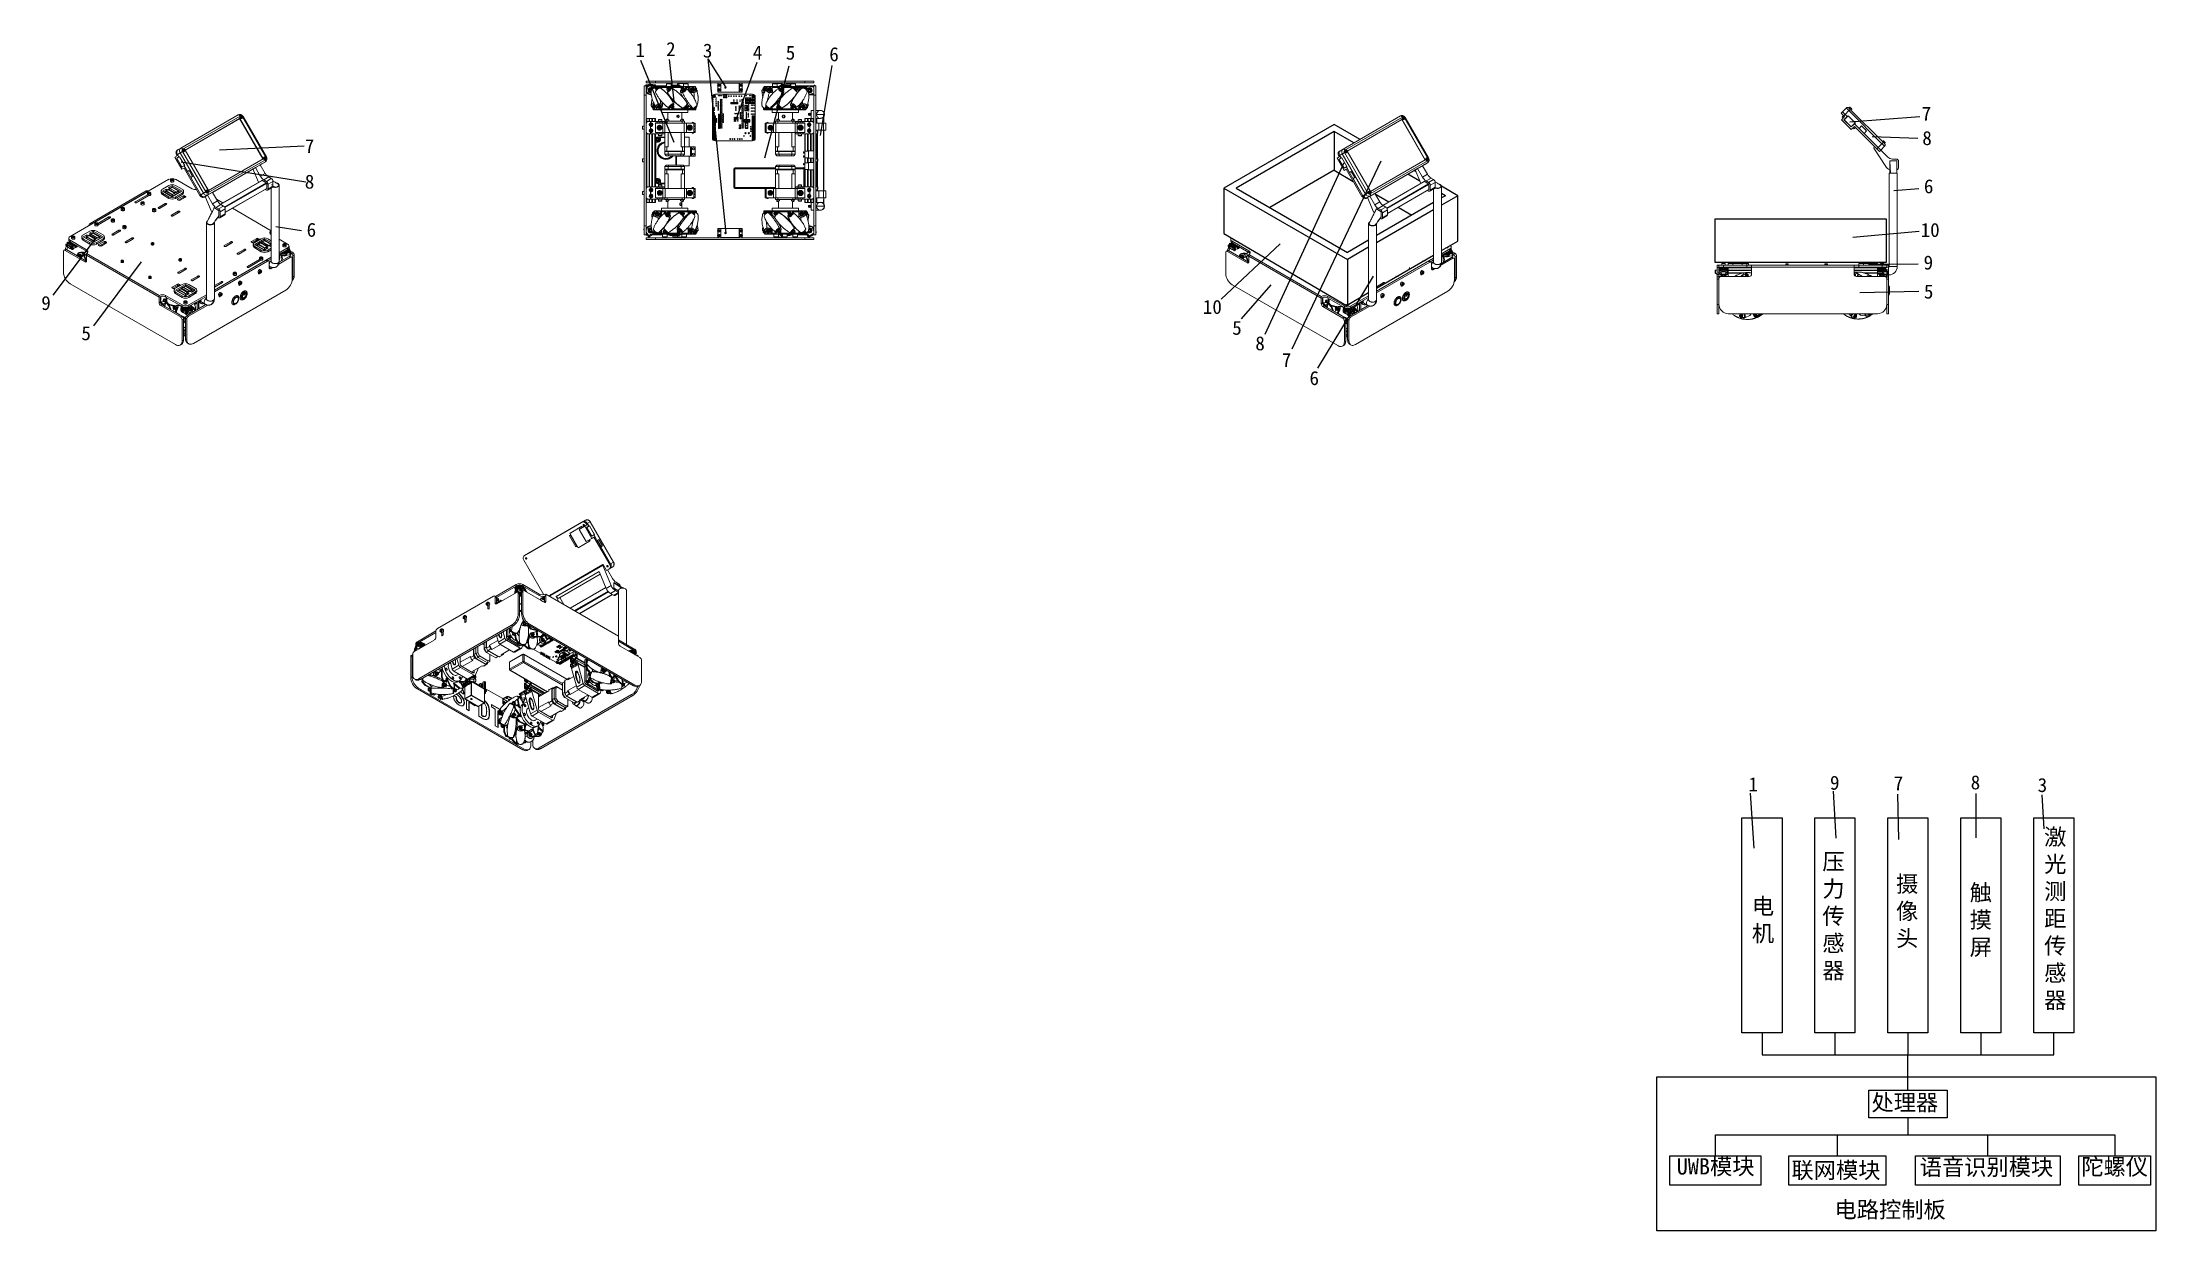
# Model space of a CAD drawing. Header units: millimetres. Extents: x -529 to 1738, y -425 to 849.
import ezdxf

# ---------------------------------------------------------------- set-up
doc = ezdxf.new("R2010")
doc.units = ezdxf.units.MM
doc.styles.get("Standard").update_dxf_attribs({"font": '', "height": 15})
doc.styles.get('Standard').set_extended_font_data('SimSun')

msp = doc.modelspace()

# ---------------------------------------------------------------- texts
at = {"char_height": 15, "attachment_point": 1}
for s, width, heights, insert in [('1', 1.395, [0], (107.7, 848.3)), ('2', 0.93, [0], (140.5, 849.3)), ('3', 2.791, [0], (179.9, 847.7)), ('4', 0.465, [0], (233.5, 845.6)), ('5', 3.721, [0], (268.8, 845.5)), ('6', 0.465, [0], (315.5, 843.8)), ('7', 6.883, [0], (1487, 780)), ('7', 11.906, [0], (-247, 745.3)), ('8', 0.744, [0], (-247, 707.2)), ('6', 26.641, [0], (1489.4, 702.2)), ('6', 18.602, [0], (-245, 655.6)), ('10', 17.507, [0], (1485.9, 655.4)), ('9', 0.747, [0], (1489.1, 620.5)), ('9', 28.276, [0], (-529.6, 577.1)), ('10', 3.571, [0], (716.1, 572.9)), ('5', 27.57, [0], (1489.4, 589.4)), ('5', 20.091, [0], (-486.6, 544.7)), ('5', 15.475, [0], (747.6, 550.5)), ('8', 5.952, [0], (772.4, 533.9)), ('7', 3.07, [0], (800.8, 516)), ('6', 72.613, [0], (830.5, 496.6)), ('1', 3.747, [13.1], (1301.2, 61.1)), ('9', 17, [0], (1388.7, 62.8)), ('7', 13.136, [0], (1457, 62.2)), ('8', 12.279, [0], (1539.6, 63.2)), ('3', 10.671, [0], (1611.4, 60.3)), ('{\\H1.16667x;电路控制板}', 133.412, [0], (1393.5, -393.6))]:
    msp.add_mtext_dynamic_manual_height_columns(s, width=width, gutter_width=75, heights=heights, dxfattribs=dict(at, insert=insert))
at = {"insert": (1487.7, 753.9), "char_height": 15, "attachment_point": 1}
msp.add_mtext('8', dxfattribs=at)
at = {"char_height": 17.5, "attachment_point": 1}
for s, insert, width in [('激光测距传感器', (1618.4, 6), 38.179), ('压力传感器', (1380.5, -20.5), 19.079), ('摄像头', (1459.5, -44.4), 33.726), ('电机', (1304.9, -68.3), 21.718), ('触摸屏', (1538.5, -53.7), 3.334), ('处理器', (1433.2, -278.7), 75.746), ('UWB模块', (1224.3, -347.2), 90.038), ('联网模块', (1347.4, -351.3), 102.39), ('语音识别模块', (1484.9, -348.1), 154.759), ('陀螺仪', (1658.2, -347.6), 74.317)]:
    msp.add_mtext(s, dxfattribs=dict(at, insert=insert, width=width))

# ---------------------------------------------------------------- linework, layer by layer
for p, q in [((149, 741.8), (113.3, 829.4)), ((149.2, 785.8), (144.3, 830.8)), ((204.8, 800.5), (185.6, 831.4)), ((204.8, 644.5), (185.6, 831.4)), ((215, 764.6), (238.2, 827.7)), ((246.3, 725.2), (272.6, 824)), ((306.1, 749.2), (318.6, 824.3)), ((857.1, 761), (738.7, 692.7)), ((857.1, 753.3), (752, 692.7)), ((884.7, 745), (857.1, 761)), ((857.1, 753.3), (857.1, 711.9)), ((878.1, 741.2), (857.1, 753.3)), ((1409.8, 763.9), (1484.9, 769.7)), ((1434.1, 748.2), (1482.8, 746.3)), ((-338.4, 733.9), (-247.8, 738.1)), ((-245.9, 699), (-379.7, 720.7)), ((867.3, 719.7), (782.5, 535.8)), ((857.1, 711.9), (788, 672)), ((907, 721.7), (811.7, 520)), ((857.1, 711.9), (877.5, 700)), ((948.9, 700.3), (936.1, 707.7)), ((944.6, 710.5), (942.7, 711.6)), ((738.7, 692.7), (738.7, 644)), ((738.7, 692.7), (871.2, 616.2)), ((752, 692.7), (871.2, 623.9)), ((900.2, 687), (915.6, 678)), ((989.5, 684.6), (972, 694.7)), ((976.2, 684.6), (972, 687)), ((989.5, 684.6), (972, 674.5)), ((976.2, 684.6), (972, 682.2)), ((989.5, 635.9), (989.5, 684.6)), ((1457.3, 690.2), (1484, 692.4)), ((963.5, 677.3), (902.4, 641.9)), ((963.5, 669.5), (902.4, 634.2)), ((925.5, 672.3), (940.3, 663.8)), ((-471.9, 638.5), (-517.2, 578)), ((-278, 651.6), (-250.7, 647.2)), ((738.7, 644), (870.2, 567)), ((893.9, 637), (871.2, 623.9)), ((972, 625.8), (989.5, 635.9)), ((1413.1, 640.1), (1484.4, 646.6)), ((-422.5, 613.8), (-473.6, 545.2)), ((799.1, 633), (735.8, 573.8)), ((893.9, 629.3), (871.2, 616.2)), ((871.2, 616.2), (871.2, 566.6)), ((902.4, 585.6), (963.5, 620.9)), ((898.7, 598.5), (839.1, 499.8)), ((1483.2, 611.4), (1430.1, 610.8)), ((789.1, 589.1), (757.2, 552.7)), ((870.2, 567), (893.9, 580.7)), ((1420.6, 581), (1483.9, 582.3)), ((1395.3, -4), (1392.4, 46.2)), ((1307.4, -15), (1303.3, 44.1)), ((1462.7, -5.5), (1461.4, 43.1)), ((1545.3, -3.6), (1545.3, 43.6)), ((1618.4, 6), (1616.1, 42.4)), ((1315.8, -212.8), (1315.8, -236.5)), ((1394, -212.8), (1394, -236.5)), ((1472.3, -212.8), (1472.3, -236.5)), ((1550.5, -212.8), (1550.5, -236.5)), ((1628.8, -236.5), (1628.8, -212.8)), ((1315.8, -236.5), (1628.8, -236.5)), ((1472.3, -274.2), (1472.3, -236.5)), ((1472.3, -304.1), (1472.3, -322.2)), ((1265.8, -344.7), (1265.8, -322.2)), ((1265.8, -322.2), (1694, -322.2)), ((1396.6, -344.7), (1396.6, -322.2)), ((1557.9, -344.7), (1557.9, -322.2)), ((1694, -322.2), (1694, -344.7))]:
    msp.add_line(p, q)
at = {"color": 7, "linetype": 'Continuous', "lineweight": 15}
for p, q in [((117.1, 802.5), (119.1, 802.5)), ((117.1, 802.5), (117.1, 792.5)), ((118.6, 803.4), (118.6, 802.7)), ((118.6, 803.4), (120.3, 803.4)), ((118.6, 802.7), (119.1, 802.7)), ((129.1, 807.5), (119.1, 807.5)), ((119.1, 807.5), (119.1, 805.5)), ((129.1, 805.5), (119.1, 805.5)), ((119.1, 802.7), (119.1, 802.5)), ((119.1, 802.7), (120.3, 802.7)), ((119.1, 802.5), (119.1, 792.5)), ((120.3, 803.4), (120.3, 802.7)), ((127.5, 803.4), (120.3, 803.4)), ((120.3, 802.7), (127.5, 802.7)), ((120.3, 800.1), (120.3, 802.7)), ((121.5, 803.8), (121.5, 803.4)), ((121.5, 803.8), (122.8, 803.8)), ((122.8, 803.8), (122.8, 803.4)), ((122.8, 803.8), (125.1, 803.8)), ((124.7, 799.5), (125.4, 798.7)), ((125.1, 803.8), (125.1, 803.4)), ((125.1, 803.8), (126.3, 803.8)), ((126, 799.3), (126.4, 801.4)), ((126, 799.3), (126, 799.2)), ((126.3, 803.4), (126.3, 803.8)), ((126.4, 801.4), (126.6, 800.7)), ((126.4, 799.5), (126.6, 800.7)), ((126.8, 801.7), (126.8, 800.7)), ((126.8, 801.7), (129.5, 801.7)), ((126.8, 800.7), (129.5, 800.7)), ((127.5, 802.7), (127.5, 803.4)), ((127.5, 803.4), (129.2, 803.4)), ((127.5, 802.7), (129.2, 802.7)), ((128.8, 801.7), (128.8, 802.7)), ((128.8, 802.5), (140.9, 802.5)), ((289.1, 807.5), (129.1, 807.5)), ((129.1, 807.5), (129.1, 805.5)), ((289.1, 805.5), (129.1, 805.5)), ((129.2, 802.7), (129.2, 803.4)), ((130.5, 800.2), (129.3, 799.1)), ((129.3, 799.1), (130, 798.2)), ((129.3, 799.1), (129.3, 798.3)), ((129.3, 798.7), (129.3, 798.7)), ((129.8, 797.7), (129.3, 798.3)), ((129.5, 801.7), (129.5, 800.7)), ((129.5, 801.7), (133.3, 801.7)), ((129.5, 800.7), (132, 800.7)), ((130.2, 798.5), (132.5, 801.4)), ((131.5, 800.5), (130.5, 800.2)), ((131, 799.5), (130.5, 800.2)), ((131, 800.6), (131, 800.6)), ((131.2, 800.5), (131.2, 800.4)), ((131.2, 800.4), (131.2, 800.4)), ((131.7, 800.3), (131.5, 800.5)), ((132.1, 799.4), (133.1, 800.7)), ((132.5, 801.4), (133.1, 800.7)), ((133.1, 800.7), (136.4, 800.7)), ((133.3, 801.7), (133.3, 800.7)), ((133.3, 801.7), (138, 801.7)), ((133.3, 800.7), (138, 800.7)), ((137.6, 797.6), (134.6, 799.8)), ((136.4, 800.7), (135.1, 799.5)), ((135.5, 799.8), (135.5, 799.2)), ((138, 801.7), (138, 800.7)), ((138, 801.7), (145.9, 801.7)), ((138, 800.7), (145.2, 800.7)), ((140.9, 804.4), (140.9, 801.7)), ((140.9, 804.4), (145.9, 804.4)), ((141.3, 798.7), (141.4, 798.5)), ((142.3, 799.1), (141.4, 798.3)), ((141.4, 798.3), (141.4, 798.5)), ((142.3, 797.3), (141.4, 798.3)), ((142.1, 797.2), (142.8, 796.4)), ((143.3, 800.2), (142.3, 799.1)), ((143.3, 798.1), (142.3, 799.1)), ((143.3, 798.1), (142.3, 797.3)), ((143.3, 800.3), (143.2, 800.5)), ((143.3, 800.4), (143.4, 800.5)), ((143.4, 800.5), (143.3, 800.2)), ((144.3, 799.2), (143.3, 800.2)), ((144.3, 799.2), (143.3, 798.1)), ((144.4, 799.5), (143.4, 800.5)), ((143.7, 798.5), (146.6, 801.4)), ((143.7, 798.5), (144.4, 797.8)), ((145.7, 801.4), (144.2, 799.7)), ((144.4, 799.5), (144.3, 799.2)), ((144.4, 797.8), (147.3, 800.7)), ((146.6, 801.4), (145.7, 801.4)), ((145.9, 801.7), (145.9, 804.4)), ((145.9, 801.7), (145.9, 801.5)), ((145.9, 801.7), (146.6, 801.7)), ((146.6, 801.7), (147.5, 801.7)), ((146.6, 801.4), (147.3, 800.7)), ((146.7, 803.2), (146.7, 804.4)), ((147.5, 801.7), (147.5, 800.7)), ((147.5, 801.7), (152.1, 801.7)), ((147.5, 800.7), (152.1, 800.7)), ((152.1, 801.7), (152.1, 800.7)), ((152.1, 801.7), (156.7, 801.7)), ((152.1, 800.7), (156.7, 800.7)), ((154.1, 805), (154.1, 805.5)), ((154.1, 805), (156.6, 805)), ((154.1, 803.2), (154.1, 805)), ((155.1, 801.7), (155.1, 802.2)), ((156.5, 798.6), (156.6, 798.9)), ((157.4, 798.3), (156.5, 798.6)), ((157.1, 797.6), (156.5, 798.6)), ((156.6, 805), (156.6, 805.5)), ((156.6, 805), (159.1, 805)), ((156.6, 799), (156.6, 798.8)), ((156.6, 798.8), (156.7, 798.7)), ((156.7, 801.7), (156.7, 800.7)), ((156.7, 801.7), (157.4, 801.7)), ((156.7, 800.7), (157.4, 800.7)), ((156.7, 798.2), (156.7, 798.1)), ((156.8, 797.5), (157.3, 796.8)), ((158, 797.3), (157.1, 797.6)), ((157.5, 801.4), (157.3, 800.4)), ((157.4, 801.7), (157.4, 800.7)), ((157.4, 801.7), (158, 801.7)), ((158.8, 799.1), (157.4, 798.3)), ((158, 797.3), (157.4, 798.3)), ((162.2, 801.4), (157.5, 801.4)), ((158, 801.7), (162.7, 801.7)), ((159.4, 798.1), (158, 797.3)), ((158.9, 800.2), (158.8, 800.3)), ((158.8, 800.3), (159.2, 800.2)), ((159.2, 800.2), (158.8, 799.1)), ((159.4, 798.1), (158.8, 799.1)), ((159.1, 805.5), (159.1, 805)), ((159.1, 805), (161.6, 805)), ((159.1, 804.4), (159.1, 801.7)), ((159.1, 804.4), (164.1, 804.4)), ((159.8, 799.2), (159.2, 800.2)), ((159.8, 799.2), (159.4, 798.1)), ((160, 798.5), (162.2, 801.4)), ((160, 798.5), (160.5, 797.8)), ((160.5, 797.8), (162.6, 800.7)), ((161.6, 805), (161.6, 805.5)), ((161.6, 805), (161.6, 804.7)), ((162.2, 801.4), (162.6, 800.7)), ((162.7, 801.7), (162.7, 800.7)), ((162.7, 801.7), (165, 801.7)), ((162.7, 800.7), (165, 800.7)), ((164, 797.8), (164, 800.7)), ((164.4, 798.6), (164, 799)), ((164, 798.2), (164.4, 798.6)), ((164.1, 801.7), (164.1, 804.4)), ((164.2, 797.5), (165, 798.3)), ((165, 798.3), (164.4, 798.6)), ((164.8, 798.5), (165, 798.7)), ((164.8, 798.5), (164.8, 798.5)), ((164.8, 798.5), (164.8, 798.5)), ((164.8, 798.5), (164.8, 798.5)), ((164.9, 798.5), (165, 798.3)), ((165, 800.7), (165, 801.7)), ((165.3, 801.7), (165, 801.7)), ((165.3, 800.7), (165, 800.7)), ((165, 799.3), (165, 799.4)), ((165.3, 801.7), (165.3, 800.7)), ((165.3, 801.7), (165.5, 801.7)), ((165.3, 800.7), (165.5, 800.7)), ((165.5, 801.7), (171.9, 801.7)), ((165.5, 801.7), (165.5, 800.7)), ((166.1, 798.1), (165.6, 796.1)), ((171.9, 801.4), (165.7, 801.4)), ((165.7, 801.4), (167.4, 798.1)), ((165.7, 800.7), (165.7, 801.4)), ((165.7, 800.7), (167.4, 797.4)), ((167.4, 797.4), (167.4, 798.1)), ((167.9, 799.7), (168.2, 799.9)), ((168.3, 798.6), (167.9, 799.7)), ((168, 798.7), (167.9, 799.7)), ((168.3, 797.6), (168, 798.7)), ((168.2, 799.5), (168.2, 799.4)), ((169.8, 798.3), (168.3, 798.6)), ((168.3, 797.6), (168.3, 798.6)), ((169.8, 797.3), (168.3, 797.6)), ((171, 799.1), (169.8, 798.3)), ((169.8, 797.3), (169.8, 798.3)), ((171, 798.1), (169.8, 797.3)), ((170.5, 800.2), (170.6, 800.2)), ((170.6, 800.2), (171, 799.1)), ((170.8, 799.5), (170.7, 799.6)), ((170.7, 799.6), (170.7, 799.6)), ((171, 798.1), (171, 799.1)), ((171.5, 798.5), (171.9, 801.4)), ((171.5, 797.8), (171.9, 800.7)), ((171.5, 798.5), (171.5, 797.8)), ((171.9, 801.4), (171.9, 800.7)), ((173.2, 799.1), (172.8, 798.3)), ((172.9, 798.7), (173, 798.8)), ((173, 798.8), (173.1, 798.9)), ((173.2, 799.2), (173.2, 799.1)), ((173.8, 795.8), (173.9, 796.1)), ((233.1, 793.4), (193.1, 793.4)), ((195.6, 803), (195.7, 803.2)), ((195.7, 802.9), (195.6, 803)), ((195.6, 798), (195.7, 798.2)), ((195.7, 797.9), (195.6, 798)), ((196.1, 804), (196.1, 805)), ((196.1, 799), (196.1, 802.1)), ((196.1, 796), (196.1, 797.1)), ((197.1, 803.8), (196.4, 803.4)), ((196.4, 803.4), (196.4, 802.7)), ((196.4, 802.7), (197.1, 802.3)), ((197.1, 798.8), (196.4, 798.4)), ((196.4, 798.4), (196.4, 797.7)), ((196.4, 797.7), (197.1, 797.3)), ((196.6, 795.5), (199.3, 795.5)), ((197.7, 803.4), (197.1, 803.8)), ((197.1, 802.3), (197.7, 802.7)), ((197.7, 798.4), (197.1, 798.8)), ((197.1, 797.3), (197.7, 797.7)), ((197.7, 802.7), (197.7, 803.4)), ((197.7, 797.7), (197.7, 798.4)), ((199.1, 795.8), (199.1, 805.3)), ((199.1, 805.3), (199.3, 805.3)), ((199.3, 795.8), (199.1, 795.8)), ((199.3, 805.3), (199.3, 805.5)), ((199.3, 795.8), (199.3, 805.3)), ((199.3, 805.3), (218.8, 805.3)), ((199.3, 795.5), (199.3, 795.8)), ((218.8, 795.8), (199.3, 795.8)), ((218.8, 795.5), (199.3, 795.5)), ((218.8, 805.5), (218.8, 805.3)), ((218.8, 805.3), (218.8, 795.8)), ((218.8, 805.3), (219.1, 805.3)), ((218.8, 795.8), (218.8, 795.5)), ((219.1, 795.8), (218.8, 795.8)), ((218.8, 795.5), (221.6, 795.5)), ((219.1, 805.3), (219.1, 795.8)), ((221.1, 803.8), (220.4, 803.4)), ((220.4, 803.4), (220.4, 802.7)), ((220.4, 802.7), (221.1, 802.3)), ((221.1, 798.8), (220.4, 798.4)), ((220.4, 798.4), (220.4, 797.7)), ((220.4, 797.7), (221.1, 797.3)), ((221.7, 803.4), (221.1, 803.8)), ((221.1, 802.3), (221.7, 802.7)), ((221.7, 798.4), (221.1, 798.8)), ((221.1, 797.3), (221.7, 797.7)), ((221.7, 802.7), (221.7, 803.4)), ((221.7, 797.7), (221.7, 798.4)), ((222.1, 804), (222.1, 805)), ((222.1, 799), (222.1, 802.1)), ((222.1, 796), (222.1, 797.1)), ((222.4, 803.2), (222.5, 803)), ((222.5, 803), (222.4, 802.9)), ((222.4, 798.2), (222.5, 798)), ((222.5, 798), (222.4, 797.9)), ((244.4, 799.1), (244.5, 799.4)), ((245.1, 798.3), (244.4, 799.1)), ((244.4, 799.1), (244.8, 798.1)), ((244.5, 798.6), (244.5, 798.5)), ((244.5, 797.8), (244.8, 797.1)), ((244.6, 799.1), (244.7, 798.9)), ((245.5, 797.3), (244.8, 798.1)), ((244.8, 795.2), (245.9, 795.2)), ((245.4, 801.4), (245, 800.3)), ((246.6, 798.6), (245.1, 798.3)), ((245.5, 797.3), (245.1, 798.3)), ((247, 797.6), (245.5, 797.3)), ((245.8, 801.7), (248.2, 801.7)), ((246.6, 800.5), (246.7, 800.5)), ((247.4, 799.7), (246.6, 798.6)), ((247, 797.6), (246.6, 798.6)), ((246.7, 800.5), (246.8, 800.3)), ((246.9, 800.3), (247.4, 799.7)), ((247.1, 799.9), (247, 800.1)), ((247.8, 798.7), (247, 797.6)), ((247.8, 798.7), (247.4, 799.7)), ((248.2, 801.7), (248.2, 800.7)), ((248.2, 801.7), (248.3, 801.7)), ((248.2, 800.7), (248.3, 800.7)), ((248.3, 800.9), (248.3, 801.7)), ((248.3, 801.7), (254.5, 801.7)), ((248.3, 800.7), (248.5, 801.4)), ((248.3, 800.7), (249.4, 797.8)), ((254.5, 801.4), (248.5, 801.4)), ((248.5, 801.4), (249.6, 798.5)), ((249.4, 797.8), (249.6, 798.5)), ((250.1, 798.1), (250.2, 799.2)), ((250.1, 798.1), (250.4, 799.1)), ((251.4, 797.3), (250.1, 798.1)), ((250.5, 800.2), (250.2, 799.2)), ((250.4, 799.1), (250.5, 800.2)), ((251.7, 798.3), (250.4, 799.1)), ((250.5, 800.2), (250.7, 800.2)), ((250.6, 799.9), (250.5, 799.8)), ((251.4, 797.3), (251.7, 798.3)), ((252.8, 797.6), (251.4, 797.3)), ((253.1, 798.6), (251.7, 798.3)), ((252.8, 797.6), (253.1, 798.6)), ((253, 799.8), (253.2, 799.7)), ((253, 799.1), (253.1, 799.2)), ((253.2, 799.7), (253.1, 798.6)), ((253.4, 797.4), (254.3, 800.7)), ((253.6, 798.1), (253.4, 797.4)), ((253.6, 798.1), (254.5, 801.4)), ((254.1, 799.9), (254.2, 800)), ((254.2, 800.1), (254.2, 798.5)), ((254.5, 801.4), (254.3, 800.7)), ((254.5, 804.4), (254.5, 801.7)), ((254.5, 804.4), (259.5, 804.4)), ((254.5, 801.7), (255.5, 801.7)), ((254.5, 801.2), (254.5, 800.7)), ((254.5, 800.7), (255.5, 800.7)), ((255.5, 801.7), (255.5, 800.7)), ((255.5, 801.7), (255.8, 801.7)), ((255.5, 800.7), (255.8, 800.7)), ((255.8, 801.7), (255.8, 800.7)), ((255.8, 801.7), (257, 801.7)), ((255.8, 800.7), (257, 800.7)), ((256.6, 805), (256.6, 805.5)), ((256.6, 805), (259.1, 805)), ((256.6, 804.7), (256.6, 805)), ((257, 801.7), (257, 800.7)), ((257, 801.7), (260.2, 801.7)), ((257, 800.7), (260.2, 800.7)), ((259.1, 805), (259.1, 805.5)), ((259.1, 805), (261.6, 805)), ((259.5, 801.7), (259.5, 804.4)), ((260.2, 801.7), (263.8, 801.7)), ((260.2, 800.7), (260.2, 801.7)), ((260.3, 800.7), (260.9, 801.4)), ((260.3, 800.7), (262.9, 797.8)), ((264.4, 801.4), (260.9, 801.4)), ((260.9, 801.4), (263.5, 798.5)), ((261.6, 805.5), (261.6, 805)), ((261.6, 805), (264.1, 805)), ((262.9, 797.8), (263.5, 798.5)), ((263, 802.2), (263, 801.7)), ((263.3, 799.2), (264.2, 800.2)), ((264, 798.1), (263.3, 799.2)), ((263.8, 801.7), (264.1, 801.7)), ((264.8, 799.1), (264, 798.1)), ((265.3, 797.3), (264, 798.1)), ((264.1, 805), (264.1, 805.5)), ((264.1, 805), (264.1, 803.2)), ((264.1, 801.7), (264.9, 801.7)), ((264.2, 800.2), (264.6, 800.4)), ((264.8, 799.1), (264.2, 800.2)), ((264.8, 800.6), (264.4, 801.4)), ((264.6, 800.4), (264.5, 800.3)), ((264.7, 800.7), (264.9, 800.7)), ((266.1, 798.3), (264.8, 799.1)), ((264.9, 801.7), (264.9, 800.7)), ((264.9, 801.7), (271, 801.7)), ((264.9, 800.7), (271, 800.7)), ((265.3, 797.3), (266.1, 798.3)), ((265.9, 797.6), (265.3, 797.3)), ((265.6, 796.6), (266.2, 797.3)), ((265.9, 797.6), (266.7, 798.6)), ((266.7, 798.6), (266.1, 798.3)), ((266.5, 798.6), (266.6, 798.7)), ((266.6, 798.8), (266.7, 798.6)), ((268.8, 804.4), (268.8, 803.2)), ((268.8, 804.4), (273.8, 804.4)), ((271, 801.7), (271, 800.7)), ((271, 801.7), (276, 801.7)), ((271, 800.7), (276, 800.7)), ((273.8, 801.7), (273.8, 804.4)), ((273.8, 802.5), (274.4, 802.5)), ((273.8, 801.7), (273.8, 802.2)), ((274.4, 804.4), (274.4, 801.7)), ((274.4, 804.4), (279.4, 804.4)), ((275.5, 800.7), (276.1, 800.7)), ((276.2, 800), (275.5, 800.7)), ((276, 800.7), (276, 801.7)), ((276, 801.7), (283.9, 801.7)), ((276.1, 800.7), (276.8, 801.4)), ((276.1, 800.7), (279, 797.8)), ((276.8, 801.4), (279.7, 798.5)), ((277.5, 800.7), (283.9, 800.7)), ((278.5, 799.6), (279.4, 800.5)), ((278.9, 799.3), (279.8, 800.2)), ((279, 797.8), (279.7, 798.5)), ((279.4, 801.7), (279.4, 804.4)), ((279.4, 802.5), (294.1, 802.5)), ((279.8, 800.2), (279.4, 800.5)), ((279.8, 800.5), (279.6, 800.3)), ((279.8, 800.5), (279.8, 800.5)), ((281, 799.1), (279.8, 800.2)), ((280, 798.1), (281, 799.1)), ((280.2, 796.5), (280.8, 797.1)), ((280.7, 797.4), (281.6, 798.3)), ((281.6, 798.3), (281, 799.1)), ((281.5, 798.5), (281.6, 798.7)), ((281.5, 798.5), (281.5, 798.5)), ((281.7, 799.1), (281.7, 799.1)), ((282.7, 796.8), (282.7, 800.7)), ((283.4, 800.7), (282.7, 799.6)), ((284.1, 798.2), (282.7, 799.7)), ((283.9, 801.7), (283.9, 800.7)), ((283.9, 801.7), (288.2, 801.7)), ((283.9, 800.7), (288.2, 800.7)), ((283.9, 800.7), (288.3, 800.7)), ((285.4, 799.3), (283.9, 800.7)), ((286, 799.7), (286.4, 800)), ((288.2, 800.7), (288.2, 801.7)), ((288.2, 801.7), (289.5, 801.7)), ((288.3, 800.7), (288.8, 801.4)), ((288.3, 800.7), (289.1, 799.5)), ((288.8, 801.4), (290.6, 798.5)), ((289.1, 807.5), (289.1, 805.5)), ((299.1, 807.5), (289.1, 807.5)), ((299.1, 805.5), (289.1, 805.5)), ((289.2, 800.7), (289.5, 800.7)), ((289.4, 800.6), (289.3, 800.6)), ((289.5, 801.7), (289.5, 800.7)), ((289.5, 801.7), (291.1, 801.7)), ((289.5, 800.7), (291.1, 800.7)), ((290.2, 800.2), (289.5, 800.3)), ((289.8, 799.7), (290.2, 800.2)), ((291.2, 799.1), (290.2, 800.2)), ((290.6, 798.5), (290.8, 798.1)), ((291.2, 799.1), (290.7, 798.3)), ((290.8, 798.1), (291, 798.3)), ((291, 798.3), (291.2, 799.1)), ((291.1, 800.7), (291.1, 801.7)), ((291.2, 800.7), (291.3, 801.4)), ((291.3, 801.4), (291.2, 799.5)), ((291.2, 800.7), (291.2, 799.5)), ((293.2, 795.9), (292.9, 796.4)), ((299.2, 802.5), (294.2, 802.5)), ((299.1, 805.5), (299.1, 807.5)), ((301.1, 802.5), (299.1, 802.5)), ((299.1, 792.5), (299.1, 802.5)), ((299.9, 803), (299.2, 803)), ((299.2, 803), (299.2, 802.5)), ((299.9, 803), (299.9, 802.5)), ((301.1, 792.5), (301.1, 802.5)), ((-379.9, 735.6), (-318.3, 771.2)), ((-318.3, 771.2), (-318.1, 771.2)), ((117.1, 792.5), (119.1, 792.5)), ((117.1, 792.5), (117.1, 652.5)), ((119.1, 792.5), (119.1, 652.5)), ((126.1, 781.3), (125.8, 780.6)), ((125.8, 780), (125.9, 779.6)), ((126.2, 780.8), (125.9, 779.9)), ((125.9, 779.9), (127.2, 780.2)), ((125.9, 779.2), (125.9, 779.9)), ((126, 779.5), (125.9, 779.4)), ((125.9, 779.4), (125.9, 779.3)), ((125.9, 778.8), (125.9, 778.9)), ((125.9, 778.8), (125.9, 778.8)), ((126.2, 780.8), (127.5, 781.1)), ((126.2, 778.3), (126.5, 777.1)), ((129.8, 776.7), (127, 776.7)), ((127.5, 781.1), (127.2, 780.2)), ((127.2, 780.2), (128.5, 779.4)), ((127.5, 781.1), (128.9, 780.3)), ((128.6, 778.3), (128.2, 778.2)), ((128.4, 778.4), (128.4, 778.6)), ((128.5, 778.6), (128.4, 778.4)), ((128.4, 778.4), (128.4, 778.4)), ((128.5, 779.4), (128.9, 780.3)), ((128.5, 779.4), (128.6, 778.3)), ((128.9, 779.3), (128.6, 778.3)), ((128.9, 780.3), (128.9, 779.3)), ((129.8, 776.7), (129.8, 777.7)), ((130.1, 777.7), (129.8, 777.7)), ((130.1, 776.7), (129.8, 776.7)), ((131.2, 780.7), (130, 777.8)), ((130.3, 777.1), (130, 777.8)), ((130.1, 776.7), (130.1, 777.7)), ((136.1, 776.7), (130.1, 776.7)), ((131.5, 780), (130.3, 777.1)), ((130.3, 777.1), (136.2, 777.1)), ((131.5, 780), (131.2, 780.7)), ((131.8, 779.7), (132.5, 780.8)), ((131.8, 779.7), (132.1, 778.8)), ((132.1, 778.8), (132.8, 779.9)), ((132.5, 778.4), (132.1, 778.8)), ((132.4, 778.7), (132.5, 778.5)), ((132.5, 780.8), (134.1, 781.1)), ((132.5, 780.8), (132.8, 779.9)), ((132.8, 779.9), (134.4, 780.2)), ((134.1, 781.1), (134.4, 780.2)), ((134.1, 781.1), (134.9, 780.3)), ((134.4, 780.2), (135.2, 779.4)), ((135.2, 779.4), (134.9, 780.3)), ((135, 779.3), (134.9, 779.4)), ((135.2, 779.4), (135, 779)), ((135, 779), (135, 779.3)), ((135.4, 780.5), (135.2, 781.2)), ((136.2, 777.1), (135.4, 780.4)), ((135.5, 776.7), (135.5, 773.7)), ((137.2, 773.7), (135.5, 773.7)), ((136.1, 777.4), (136.1, 777.7)), ((137.2, 777.7), (136.1, 777.7)), ((137.2, 776.7), (136.1, 776.7)), ((137.2, 776.7), (137.2, 777.7)), ((137.5, 777.7), (137.2, 777.7)), ((137.5, 776.7), (137.2, 776.7)), ((163.9, 773.7), (137.2, 773.7)), ((137.5, 776.7), (137.5, 777.7)), ((139, 777.7), (137.5, 777.7)), ((139, 776.7), (137.5, 776.7)), ((139, 776.7), (139, 777.7)), ((142.4, 777.7), (139, 777.7)), ((142.4, 776.7), (139, 776.7)), ((142.2, 773.7), (142.2, 766)), ((142.4, 776.7), (142.4, 777.7)), ((145.7, 776.7), (142.4, 776.7)), ((145.1, 780.7), (142.5, 777.8)), ((143.1, 777.1), (142.5, 777.8)), ((145.7, 780), (143.1, 777.1)), ((143.1, 777.1), (146.4, 777.1)), ((145.7, 780), (145.1, 780.7)), ((145.7, 779.7), (146.8, 780.8)), ((145.7, 779), (145.7, 779.7)), ((145.7, 779.7), (146.5, 778.8)), ((145.7, 779), (146.5, 778)), ((146, 776.7), (145.7, 776.7)), ((146.8, 776.7), (146, 776.7)), ((146.4, 777.1), (146.9, 778)), ((146.5, 778.8), (147.7, 779.9)), ((146.5, 778), (146.5, 778.8)), ((146.8, 778.1), (146.5, 778)), ((146.6, 778.2), (146.8, 778.1)), ((146.6, 778.1), (146.6, 778.2)), ((146.8, 777.7), (146.7, 777.7)), ((146.8, 780.8), (147.9, 781.1)), ((146.8, 780.8), (147.7, 779.9)), ((146.8, 778.1), (146.8, 778)), ((146.8, 776.7), (146.8, 777.7)), ((153.1, 777.7), (146.8, 777.7)), ((153.1, 776.7), (146.8, 776.7)), ((148.3, 781.2), (147.7, 781.9)), ((147.7, 779.9), (148.7, 780.2)), ((147.9, 781.1), (148.7, 780.2)), ((148.7, 779.7), (148.6, 779.9)), ((148.7, 780.2), (148.7, 779.8)), ((148.8, 779.7), (148.7, 779.7)), ((153.1, 776.7), (153.1, 777.7)), ((158.1, 777.7), (153.1, 777.7)), ((158.1, 776.7), (153.1, 776.7)), ((157.2, 766), (157.2, 773.7)), ((157.4, 777.8), (158.1, 778.5)), ((158.3, 777.8), (157.4, 777.8)), ((158.1, 776.7), (158.1, 777.7)), ((165.7, 776.7), (158.1, 776.7)), ((160.4, 780), (158.3, 777.8)), ((158.5, 778.4), (158.3, 778.4)), ((159, 777.1), (158.3, 777.8)), ((161.8, 780), (159, 777.1)), ((165.7, 777.7), (159.6, 777.7)), ((160.7, 778.8), (161.5, 778)), ((161.8, 780), (161.1, 780.7)), ((161.5, 779.7), (162.4, 778.8)), ((161.5, 778), (162.4, 778.8)), ((161.7, 778.1), (161.8, 778)), ((161.7, 778.1), (161.7, 778.1)), ((162.8, 781.3), (162.3, 781.9)), ((162.4, 778.8), (163.5, 779.9)), ((163.5, 779.9), (162.5, 780.8)), ((162.7, 781), (163.6, 780.2)), ((163.5, 779.9), (163.6, 780.2)), ((163.6, 779.8), (163.5, 780)), ((163.9, 773.7), (163.9, 776.7)), ((164, 777.7), (164, 782.1)), ((164, 779.5), (165.3, 780.7)), ((164, 777.9), (164, 777.8)), ((165.4, 777.8), (167, 779.2)), ((170.1, 777.8), (165.4, 777.8)), ((165.7, 776.7), (165.7, 777.7)), ((169.9, 777.7), (165.7, 777.7)), ((169.9, 776.7), (165.7, 776.7)), ((166.9, 779.2), (167, 779.2)), ((169.9, 776.7), (169.9, 777.7)), ((170.8, 776.7), (169.9, 776.7)), ((170.8, 779), (170.1, 777.8)), ((170.6, 777.1), (170.1, 777.8)), ((172.2, 780), (170.6, 777.1)), ((170.8, 776.7), (170.8, 777.5)), ((172.3, 776.7), (170.8, 776.7)), ((172.3, 777.7), (170.9, 777.7)), ((171.1, 778), (172.4, 778.8)), ((171.8, 778.4), (171.6, 778.3)), ((171.9, 779.5), (172.4, 778.8)), ((172.3, 780.2), (172.2, 780)), ((172.3, 778.3), (172.4, 777.8)), ((172.3, 776.7), (172.3, 777.7)), ((172.4, 778.8), (172.8, 779.9)), ((172.4, 777.1), (172.4, 777.8)), ((172.8, 779.9), (172.5, 780.4)), ((190.1, 790.4), (190.1, 746.4)), ((190.5, 789.6), (190.5, 789.1)), ((190.5, 789.6), (190.8, 789.6)), ((190.8, 789.1), (190.5, 789.1)), ((190.5, 787.5), (190.5, 787)), ((190.5, 787.5), (190.8, 787.5)), ((190.8, 787), (190.5, 787)), ((190.5, 785.4), (190.5, 784.9)), ((190.5, 785.4), (190.8, 785.4)), ((190.8, 784.9), (190.5, 784.9)), ((190.7, 783.3), (190.5, 783.3)), ((190.5, 783.3), (190.5, 782.8)), ((190.5, 783.3), (190.8, 783.3)), ((190.8, 782.8), (190.5, 782.8)), ((190.5, 781.2), (190.5, 780.7)), ((190.5, 781.2), (190.8, 781.2)), ((190.8, 780.7), (190.5, 780.7)), ((190.6, 778.6), (190.6, 778.9)), ((190.6, 778.9), (190.7, 778.9)), ((190.6, 778.9), (191, 778.9)), ((191, 778.6), (190.6, 778.6)), ((190.6, 778.6), (190.7, 778.6)), ((190.6, 777.7), (190.7, 777.6)), ((190.6, 777.7), (191, 777.7)), ((190.6, 777.3), (190.6, 777.7)), ((190.6, 777.3), (190.7, 777.4)), ((191, 777.3), (190.6, 777.3)), ((190.6, 776.1), (190.6, 776.4)), ((190.6, 776.4), (190.7, 776.4)), ((190.6, 776.4), (191, 776.4)), ((191, 776.1), (190.6, 776.1)), ((190.6, 776.1), (190.7, 776.1)), ((190.6, 773.3), (190.6, 773.6)), ((190.6, 773.6), (190.7, 773.6)), ((190.6, 773.6), (191, 773.6)), ((190.6, 773.3), (190.7, 773.3)), ((191, 773.3), (190.6, 773.3)), ((190.6, 772.3), (190.7, 772.3)), ((190.6, 772.3), (191, 772.3)), ((190.6, 772), (190.6, 772.3)), ((191, 772), (190.6, 772)), ((190.6, 772), (190.7, 772)), ((190.6, 770.7), (190.6, 771.1)), ((190.6, 771.1), (190.7, 771)), ((190.6, 771.1), (191, 771.1)), ((190.6, 770.7), (190.7, 770.8)), ((191, 770.7), (190.6, 770.7)), ((190.8, 789.6), (190.7, 789.6)), ((190.7, 789.1), (190.7, 789.6)), ((190.8, 787.5), (190.7, 787.5)), ((190.7, 787), (190.7, 787.5)), ((190.8, 785.4), (190.7, 785.4)), ((190.7, 784.9), (190.7, 785.4)), ((190.8, 783.3), (190.7, 783.3)), ((190.7, 782.8), (190.7, 783.3)), ((190.8, 781.2), (190.7, 781.2)), ((190.7, 780.7), (190.7, 781.2)), ((190.7, 778.6), (190.7, 778.9)), ((190.7, 778.9), (190.9, 778.9)), ((190.9, 778.6), (190.7, 778.6)), ((190.7, 777.6), (190.9, 777.6)), ((190.7, 777.4), (190.7, 777.6)), ((190.9, 777.4), (190.7, 777.4)), ((190.7, 776.1), (190.7, 776.4)), ((190.7, 776.4), (190.9, 776.4)), ((190.9, 776.1), (190.7, 776.1)), ((190.7, 773.3), (190.7, 773.6)), ((190.7, 773.6), (190.9, 773.6)), ((190.9, 773.3), (190.7, 773.3)), ((190.7, 772.3), (190.9, 772.3)), ((190.7, 772), (190.7, 772.3)), ((190.9, 772), (190.7, 772)), ((190.7, 770.8), (190.7, 771)), ((190.7, 771), (190.9, 771)), ((190.9, 770.8), (190.7, 770.8)), ((190.8, 789.5), (190.8, 789.6)), ((190.8, 789.6), (190.9, 789.6)), ((190.8, 789.5), (190.8, 789.2)), ((190.9, 789.5), (190.8, 789.5)), ((190.8, 789.5), (190.8, 789.5)), ((190.8, 789.2), (190.8, 789.5)), ((190.8, 789.2), (190.9, 789.2)), ((190.8, 789.1), (190.8, 789.2)), ((190.9, 789.1), (190.8, 789.1)), ((190.8, 787.4), (190.8, 787.5)), ((190.8, 787.5), (190.9, 787.5)), ((190.8, 787.4), (190.8, 787.4)), ((190.8, 787.4), (190.8, 787.1)), ((190.8, 787.1), (190.8, 787.4)), ((190.9, 787.4), (190.8, 787.4)), ((190.8, 787), (190.8, 787.1)), ((190.8, 787.1), (190.9, 787.1)), ((190.9, 787), (190.8, 787)), ((190.8, 785.3), (190.8, 785.4)), ((190.8, 785.4), (190.9, 785.4)), ((190.8, 785.3), (190.8, 785.3)), ((190.8, 785.3), (190.8, 785)), ((190.8, 785), (190.8, 785.3)), ((190.9, 785.3), (190.8, 785.3)), ((190.8, 784.9), (190.8, 785)), ((190.8, 785), (190.9, 785)), ((190.9, 784.9), (190.8, 784.9)), ((190.8, 783.2), (190.8, 783.3)), ((190.8, 783.3), (190.9, 783.3)), ((190.8, 783.2), (190.8, 782.9)), ((190.9, 783.2), (190.8, 783.2)), ((190.8, 783.2), (190.8, 783.2)), ((190.8, 782.9), (190.8, 783.2)), ((190.8, 782.9), (190.9, 782.9)), ((190.8, 782.8), (190.8, 782.9)), ((190.9, 782.8), (190.8, 782.8)), ((190.8, 781.1), (190.8, 781.2)), ((190.8, 781.2), (190.9, 781.2)), ((190.8, 781.1), (190.8, 781.1)), ((190.8, 781.1), (190.8, 780.8)), ((190.8, 780.8), (190.8, 781.1)), ((190.9, 781.1), (190.8, 781.1)), ((190.8, 780.7), (190.8, 780.8)), ((190.8, 780.8), (190.9, 780.8)), ((190.9, 780.7), (190.8, 780.7)), ((190.9, 789.6), (190.9, 789.5)), ((190.9, 789.2), (190.9, 789.5)), ((190.9, 789.5), (190.9, 789.2)), ((190.9, 789.2), (190.9, 789.1)), ((190.9, 789.1), (191, 789.1)), ((190.9, 787.5), (190.9, 787.4)), ((190.9, 787.1), (190.9, 787.4)), ((190.9, 787.4), (190.9, 787.1)), ((190.9, 787.1), (190.9, 787)), ((190.9, 787), (191, 787)), ((190.9, 785.4), (190.9, 785.3)), ((190.9, 785), (190.9, 785.3)), ((190.9, 785.3), (190.9, 785)), ((190.9, 785), (190.9, 784.9)), ((190.9, 784.9), (191, 784.9)), ((190.9, 783.3), (190.9, 783.2)), ((190.9, 782.9), (190.9, 783.2)), ((190.9, 783.2), (190.9, 782.9)), ((190.9, 782.9), (190.9, 782.8)), ((190.9, 782.8), (191, 782.8)), ((190.9, 781.2), (190.9, 781.1)), ((190.9, 780.8), (190.9, 781.1)), ((190.9, 781.1), (190.9, 780.8)), ((190.9, 780.8), (190.9, 780.7)), ((190.9, 780.7), (191, 780.7)), ((190.9, 778.9), (190.9, 778.6)), ((190.9, 778.9), (191, 778.9)), ((190.9, 778.6), (191, 778.6)), ((190.9, 777.6), (191, 777.7)), ((190.9, 777.6), (190.9, 777.4)), ((190.9, 777.4), (191, 777.3)), ((190.9, 776.4), (190.9, 776.1)), ((190.9, 776.4), (191, 776.4)), ((190.9, 776.1), (191, 776.1)), ((190.9, 773.6), (190.9, 773.3)), ((190.9, 773.6), (191, 773.6)), ((190.9, 773.3), (191, 773.3)), ((190.9, 772.3), (191, 772.3)), ((190.9, 772.3), (190.9, 772)), ((190.9, 772), (191, 772)), ((190.9, 771), (191, 771.1)), ((190.9, 771), (190.9, 770.8)), ((190.9, 770.8), (191, 770.7)), ((191, 789.6), (191, 789.6)), ((191, 789.1), (191, 789.1)), ((191, 787.5), (191, 787.5)), ((191, 787), (191, 787)), ((191, 785.4), (191, 785.4)), ((191, 784.9), (191, 784.9)), ((191, 783.3), (191, 783.3)), ((191, 782.8), (191, 782.8)), ((191, 781.2), (191, 781.2)), ((191, 780.7), (191, 780.7)), ((191, 778.9), (191, 778.6)), ((191, 777.7), (191, 777.3)), ((191, 776.4), (191, 776.1)), ((191, 773.6), (191, 773.3)), ((191, 772.3), (191, 772)), ((191, 771.1), (191, 770.7)), ((192.1, 792.1), (191.4, 791.7)), ((191.4, 791.7), (191.4, 791)), ((191.4, 791), (192.1, 790.6)), ((191.9, 778.6), (191.9, 778.9)), ((192, 778.9), (191.9, 778.9)), ((191.9, 778.9), (192.3, 778.9)), ((191.9, 778.6), (192, 778.6)), ((192.3, 778.6), (191.9, 778.6)), ((191.9, 777.3), (191.9, 777.7)), ((192, 777.6), (191.9, 777.7)), ((191.9, 777.7), (192.3, 777.7)), ((191.9, 777.3), (192, 777.4)), ((192.3, 777.3), (191.9, 777.3)), ((191.9, 776.1), (191.9, 776.4)), ((192, 776.4), (191.9, 776.4)), ((191.9, 776.4), (192.3, 776.4)), ((191.9, 776.1), (192, 776.1)), ((192.3, 776.1), (191.9, 776.1)), ((191.9, 773.3), (191.9, 773.6)), ((192, 773.6), (191.9, 773.6)), ((191.9, 773.6), (192.3, 773.6)), ((191.9, 773.3), (192, 773.3)), ((192.3, 773.3), (191.9, 773.3)), ((191.9, 772), (191.9, 772.3)), ((192, 772.3), (191.9, 772.3)), ((191.9, 772.3), (192.3, 772.3)), ((191.9, 772), (192, 772)), ((192.3, 772), (191.9, 772)), ((191.9, 770.7), (191.9, 771.1)), ((192, 771), (191.9, 771.1)), ((191.9, 771.1), (192.3, 771.1)), ((191.9, 770.7), (192, 770.8)), ((192.3, 770.7), (191.9, 770.7)), ((192, 778.6), (192, 778.9)), ((192, 778.9), (192.2, 778.9)), ((192.2, 778.6), (192, 778.6)), ((192, 777.4), (192, 777.6)), ((192, 777.6), (192.2, 777.6)), ((192.2, 777.4), (192, 777.4)), ((192, 776.1), (192, 776.4)), ((192, 776.4), (192.2, 776.4)), ((192.2, 776.1), (192, 776.1)), ((192, 773.3), (192, 773.6)), ((192, 773.6), (192.2, 773.6)), ((192.2, 773.3), (192, 773.3)), ((192, 772), (192, 772.3)), ((192, 772.3), (192.2, 772.3)), ((192.2, 772), (192, 772)), ((192, 770.8), (192, 771)), ((192, 771), (192.2, 771)), ((192.2, 770.8), (192, 770.8)), ((192.7, 791.7), (192.1, 792.1)), ((192.1, 790.6), (192.7, 791)), ((192.2, 778.9), (192.2, 778.6)), ((192.2, 778.9), (192.3, 778.9)), ((192.3, 778.6), (192.2, 778.6)), ((192.2, 777.6), (192.3, 777.7)), ((192.2, 777.6), (192.2, 777.4)), ((192.3, 777.3), (192.2, 777.4)), ((192.2, 776.4), (192.2, 776.1)), ((192.2, 776.4), (192.3, 776.4)), ((192.3, 776.1), (192.2, 776.1)), ((192.2, 773.6), (192.3, 773.6)), ((192.2, 773.6), (192.2, 773.3)), ((192.3, 773.3), (192.2, 773.3)), ((192.2, 772.3), (192.2, 772)), ((192.2, 772.3), (192.3, 772.3)), ((192.3, 772), (192.2, 772)), ((192.2, 771), (192.3, 771.1)), ((192.2, 771), (192.2, 770.8)), ((192.3, 770.7), (192.2, 770.8)), ((192.3, 778.9), (192.3, 778.6)), ((192.3, 777.7), (192.3, 777.3)), ((192.3, 776.4), (192.3, 776.1)), ((192.3, 773.6), (192.3, 773.3)), ((192.3, 772.3), (192.3, 772)), ((192.3, 771.1), (192.3, 770.7)), ((192.7, 791), (192.7, 791.7)), ((193.9, 789.6), (194, 789.6)), ((194, 789.1), (193.9, 789.1)), ((193.9, 787.5), (194, 787.5)), ((194, 787), (193.9, 787)), ((193.9, 785.4), (194, 785.4)), ((194, 784.9), (193.9, 784.9)), ((193.9, 783.3), (194, 783.3)), ((194, 782.8), (193.9, 782.8)), ((193.9, 781.2), (194, 781.2)), ((194, 780.7), (193.9, 780.7)), ((194, 789.6), (194, 789.7)), ((194, 789.6), (194.1, 789.6)), ((194, 789.5), (194, 789.6)), ((194, 789.1), (194, 789.6)), ((194.1, 789.5), (194, 789.5)), ((194, 789.5), (194, 789.2)), ((194, 789.5), (194, 789.5)), ((194, 789.2), (194, 789.5)), ((194, 789.2), (194.1, 789.2)), ((194, 789.1), (194, 789.2)), ((194.1, 789.1), (194, 789.1)), ((194, 789.1), (194, 789.1)), ((194, 787.5), (194, 787.6)), ((194, 787.5), (194.1, 787.5)), ((194, 787.4), (194, 787.5)), ((194, 787), (194, 787.5)), ((194.1, 787.4), (194, 787.4)), ((194, 787.4), (194, 787.1)), ((194, 787.4), (194, 787.4)), ((194, 787.1), (194, 787.4)), ((194, 787.1), (194.1, 787.1)), ((194, 787), (194, 787.1)), ((194.1, 787), (194, 787)), ((194, 787), (194, 787)), ((194, 785.4), (194, 785.5)), ((194, 785.4), (194.1, 785.4)), ((194, 785.3), (194, 785.4)), ((194, 784.9), (194, 785.4)), ((194.1, 785.3), (194, 785.3)), ((194, 785.3), (194, 785)), ((194, 785.3), (194, 785.3)), ((194, 785), (194, 785.3)), ((194, 785), (194.1, 785)), ((194, 784.9), (194, 785)), ((194.1, 784.9), (194, 784.9)), ((194, 784.9), (194, 784.9)), ((194, 783.3), (194, 783.4)), ((194, 783.3), (194.1, 783.3)), ((194, 783.2), (194, 783.3)), ((194, 782.8), (194, 783.3)), ((194, 783.3), (194, 783.3)), ((194.1, 783.2), (194, 783.2)), ((194, 783.2), (194, 782.9)), ((194, 783.2), (194, 783.2)), ((194, 782.9), (194, 783.2)), ((194, 782.9), (194.1, 782.9)), ((194, 782.8), (194, 782.9)), ((194.1, 782.8), (194, 782.8)), ((194, 782.8), (194, 782.8)), ((194, 781.2), (194.1, 781.2)), ((194, 781.1), (194, 781.2)), ((194, 781.2), (194, 781.2)), ((194, 780.7), (194, 781.2)), ((194.1, 781.1), (194, 781.1)), ((194, 781.1), (194, 780.8)), ((194, 781.1), (194, 781.1)), ((194, 780.8), (194, 781.1)), ((194, 780.8), (194.1, 780.8)), ((194, 780.7), (194, 780.8)), ((194.1, 780.7), (194, 780.7)), ((194, 780.6), (194, 780.7)), ((194.1, 789.6), (194.1, 789.5)), ((194.1, 789.2), (194.1, 789.5)), ((194.1, 789.5), (194.1, 789.2)), ((194.1, 789.2), (194.1, 789.1)), ((194.1, 789.1), (194.2, 789.1)), ((194.1, 787.5), (194.1, 787.4)), ((194.1, 787.4), (194.1, 787.1)), ((194.1, 787.1), (194.1, 787.4)), ((194.1, 787.1), (194.1, 787)), ((194.1, 787), (194.2, 787)), ((194.1, 785.4), (194.1, 785.3)), ((194.1, 785), (194.1, 785.3)), ((194.1, 785.3), (194.1, 785)), ((194.1, 785), (194.1, 784.9)), ((194.1, 784.9), (194.2, 784.9)), ((194.1, 783.3), (194.1, 783.2)), ((194.1, 783.2), (194.1, 782.9)), ((194.1, 782.9), (194.1, 783.2)), ((194.1, 782.9), (194.1, 782.8)), ((194.1, 782.8), (194.2, 782.8)), ((194.1, 781.2), (194.1, 781.1)), ((194.1, 781.2), (194.3, 781.2)), ((194.1, 781.1), (194.1, 780.8)), ((194.1, 780.8), (194.1, 781.1)), ((194.1, 780.8), (194.1, 780.7)), ((194.1, 780.7), (194.2, 780.7)), ((194.2, 789.6), (194.2, 789.1)), ((194.4, 789.6), (194.2, 789.6)), ((194.2, 789.6), (194.4, 789.6)), ((194.2, 789.1), (194.4, 789.1)), ((194.2, 787.5), (194.2, 787)), ((194.4, 787.5), (194.2, 787.5)), ((194.2, 787.5), (194.4, 787.5)), ((194.2, 787), (194.4, 787)), ((194.2, 785.4), (194.2, 784.9)), ((194.4, 785.4), (194.2, 785.4)), ((194.2, 785.4), (194.4, 785.4)), ((194.2, 784.9), (194.4, 784.9)), ((194.2, 783.3), (194.2, 782.8)), ((194.4, 783.3), (194.2, 783.3)), ((194.2, 783.3), (194.4, 783.3)), ((194.2, 782.8), (194.4, 782.8)), ((194.2, 781.2), (194.2, 780.7)), ((194.4, 781.2), (194.2, 781.2)), ((194.2, 781.2), (194.4, 781.2)), ((194.2, 780.7), (194.4, 780.7)), ((194.4, 789.1), (194.3, 789.1)), ((194.4, 787), (194.3, 787)), ((194.4, 784.9), (194.3, 784.9)), ((194.4, 782.8), (194.3, 782.8)), ((194.4, 780.7), (194.3, 780.7)), ((194.4, 789.1), (194.4, 789.6)), ((194.4, 787), (194.4, 787.5)), ((194.4, 784.9), (194.4, 785.4)), ((194.4, 782.8), (194.4, 783.3)), ((194.4, 780.7), (194.4, 781.2)), ((196.1, 785.3), (196.1, 785.5)), ((196.1, 784.1), (196.1, 784.3)), ((196.1, 782.8), (196.1, 783)), ((196.1, 781.5), (196.1, 781.7)), ((196.1, 780.3), (196.1, 780.5)), ((196.1, 779), (196.1, 779.2)), ((196.1, 777.7), (196.1, 777.9)), ((196.1, 776.5), (196.1, 776.6)), ((196.3, 792), (196.3, 792)), ((196.3, 792), (196.6, 792)), ((196.4, 791.9), (196.3, 792)), ((196.3, 792), (196.3, 791.9)), ((196.3, 791.7), (196.3, 791.9)), ((196.3, 791.9), (196.4, 791.9)), ((196.3, 791.9), (196.3, 791.6)), ((196.3, 791.9), (196.3, 791.9)), ((196.3, 791.9), (196.3, 791.9)), ((196.4, 791.7), (196.3, 791.7)), ((196.4, 791.7), (196.3, 791.6)), ((196.3, 791.7), (196.3, 791.6)), ((196.3, 791.6), (196.6, 791.6)), ((196.3, 791.6), (196.3, 791.6)), ((196.3, 791.6), (196.3, 791.6)), ((196.3, 791.6), (196.3, 791.6)), ((196.3, 785.7), (196.3, 785.7)), ((196.3, 785.6), (196.5, 785.6)), ((196.5, 785.6), (196.3, 785.6)), ((196.3, 785.6), (196.5, 785.6)), ((196.5, 785.5), (196.3, 785.5)), ((196.3, 785.5), (196.3, 785.4)), ((196.3, 785.4), (196.5, 785.4)), ((196.5, 785.3), (196.3, 785.3)), ((196.3, 785.3), (196.5, 785.3)), ((196.5, 785.3), (196.3, 785.3)), ((196.3, 785.3), (196.3, 785.3)), ((196.3, 785.2), (196.3, 785.2)), ((196.3, 784.4), (196.3, 784.5)), ((196.3, 784.3), (196.5, 784.3)), ((196.5, 784.3), (196.3, 784.3)), ((196.3, 784.3), (196.5, 784.3)), ((196.3, 784.3), (196.3, 784.3)), ((196.5, 784.2), (196.3, 784.2)), ((196.3, 784.2), (196.3, 784.1)), ((196.3, 784.1), (196.5, 784.1)), ((196.5, 784.1), (196.3, 784.1)), ((196.3, 784), (196.5, 784)), ((196.5, 784), (196.3, 784)), ((196.3, 783.9), (196.3, 783.9)), ((196.3, 783.1), (196.3, 783.2)), ((196.5, 783.1), (196.3, 783.1)), ((196.3, 783.1), (196.3, 783)), ((196.3, 783.1), (196.5, 783.1)), ((196.5, 783), (196.3, 783)), ((196.3, 783), (196.3, 782.8)), ((196.3, 783), (196.5, 783)), ((196.3, 782.8), (196.5, 782.8)), ((196.5, 782.8), (196.3, 782.8)), ((196.3, 782.8), (196.3, 782.7)), ((196.3, 782.7), (196.5, 782.7)), ((196.5, 782.7), (196.3, 782.7)), ((196.3, 782.6), (196.3, 782.6)), ((196.3, 781.9), (196.3, 781.9)), ((196.5, 781.8), (196.3, 781.8)), ((196.3, 781.8), (196.5, 781.8)), ((196.3, 781.7), (196.3, 781.6)), ((196.5, 781.7), (196.3, 781.7)), ((196.3, 781.7), (196.5, 781.7)), ((196.3, 781.6), (196.5, 781.6)), ((196.5, 781.5), (196.3, 781.5)), ((196.3, 781.5), (196.5, 781.5)), ((196.5, 781.5), (196.3, 781.5)), ((196.3, 781.5), (196.3, 781.5)), ((196.3, 781.3), (196.3, 781.4)), ((196.3, 780.6), (196.3, 780.6)), ((196.3, 780.5), (196.5, 780.5)), ((196.5, 780.5), (196.3, 780.5)), ((196.3, 780.5), (196.5, 780.5)), ((196.3, 780.5), (196.3, 780.5)), ((196.5, 780.4), (196.3, 780.4)), ((196.3, 780.4), (196.3, 780.3)), ((196.3, 780.3), (196.5, 780.3)), ((196.5, 780.2), (196.3, 780.2)), ((196.3, 780.2), (196.5, 780.2)), ((196.5, 780.2), (196.3, 780.2)), ((196.3, 780.1), (196.3, 780.1)), ((196.3, 779.3), (196.3, 779.4)), ((196.3, 779.3), (196.5, 779.3)), ((196.5, 779.2), (196.3, 779.2)), ((196.3, 779.2), (196.3, 779)), ((196.3, 779.2), (196.5, 779.2)), ((196.5, 779.2), (196.3, 779.2)), ((196.3, 779), (196.5, 779)), ((196.5, 779), (196.3, 779)), ((196.3, 779), (196.3, 778.9)), ((196.3, 778.9), (196.5, 778.9)), ((196.5, 778.9), (196.3, 778.9)), ((196.3, 778.8), (196.3, 778.8)), ((196.3, 778.1), (196.3, 778.1)), ((196.5, 778), (196.3, 778)), ((196.3, 778), (196.5, 778)), ((196.5, 777.9), (196.3, 777.9)), ((196.3, 777.9), (196.3, 777.8)), ((196.3, 777.9), (196.5, 777.9)), ((196.3, 777.8), (196.5, 777.8)), ((196.5, 777.7), (196.3, 777.7)), ((196.3, 777.7), (196.5, 777.7)), ((196.5, 777.7), (196.3, 777.7)), ((196.3, 777.5), (196.3, 777.6)), ((196.3, 776.8), (196.3, 776.7)), ((196.3, 776.7), (196.5, 776.7)), ((196.3, 776.7), (196.3, 776.6)), ((196.5, 776.7), (196.3, 776.7)), ((196.3, 776.7), (196.3, 776.7)), ((196.3, 776.7), (196.5, 776.7)), ((196.3, 776.7), (196.3, 776.7)), ((196.5, 776.6), (196.3, 776.6)), ((196.3, 776.6), (196.3, 776.5)), ((196.3, 776.5), (196.5, 776.5)), ((196.3, 776.5), (196.3, 776.4)), ((196.5, 776.4), (196.3, 776.4)), ((196.3, 776.4), (196.5, 776.4)), ((196.3, 776.4), (196.3, 776.4)), ((196.5, 776.4), (196.3, 776.4)), ((196.3, 776.4), (196.3, 776.4)), ((196.3, 776.3), (196.3, 776.3)), ((196.4, 791.9), (196.6, 791.9)), ((196.6, 791.7), (196.4, 791.7)), ((196.4, 776.4), (196.4, 776.4)), ((196.5, 785.7), (196.5, 785.7)), ((196.5, 785.5), (196.5, 785.4)), ((196.5, 785.3), (196.5, 785.3)), ((196.5, 785.2), (196.5, 785.2)), ((196.5, 784.5), (196.5, 784.4)), ((196.5, 784.3), (196.5, 784.3)), ((196.5, 784.2), (196.5, 784.1)), ((196.5, 783.9), (196.5, 783.9)), ((196.5, 783.2), (196.5, 783.1)), ((196.5, 783.1), (196.5, 783)), ((196.5, 783), (196.5, 782.8)), ((196.5, 782.8), (196.5, 782.7)), ((196.5, 782.6), (196.5, 782.6)), ((196.5, 781.9), (196.5, 781.9)), ((196.5, 781.7), (196.5, 781.6)), ((196.5, 781.5), (196.5, 781.5)), ((196.5, 781.4), (196.5, 781.3)), ((196.5, 780.6), (196.5, 780.6)), ((196.5, 780.5), (196.5, 780.5)), ((196.5, 780.4), (196.5, 780.3)), ((196.5, 780.1), (196.5, 780.1)), ((196.5, 779.4), (196.5, 779.3)), ((196.5, 779.2), (196.5, 779)), ((196.5, 779), (196.5, 778.9)), ((196.5, 778.8), (196.5, 778.8)), ((196.5, 778.1), (196.5, 778.1)), ((196.5, 777.9), (196.5, 777.8)), ((196.5, 777.6), (196.5, 777.5)), ((196.5, 776.8), (196.5, 776.7)), ((196.5, 776.7), (196.5, 776.6)), ((196.5, 776.7), (196.5, 776.7)), ((196.5, 776.7), (196.5, 776.7)), ((196.5, 776.6), (196.5, 776.5)), ((196.5, 776.5), (196.5, 776.4)), ((196.5, 776.4), (196.5, 776.4)), ((196.5, 776.4), (196.5, 776.4)), ((196.5, 776.4), (196.5, 776.3)), ((196.6, 791.9), (196.6, 792)), ((196.6, 792), (196.6, 791.9)), ((196.6, 792), (196.6, 792)), ((196.6, 791.9), (196.6, 791.9)), ((196.6, 791.9), (196.6, 791.7)), ((196.6, 791.9), (196.6, 791.9)), ((196.6, 791.9), (196.6, 791.9)), ((196.6, 791.6), (196.6, 791.9)), ((196.6, 791.7), (196.6, 791.7)), ((196.6, 791.6), (196.6, 791.7)), ((196.6, 791.7), (196.6, 791.6)), ((196.6, 791.6), (196.6, 791.6)), ((196.6, 791.6), (196.6, 791.6)), ((196.6, 791.6), (196.6, 791.6)), ((196.7, 785.5), (196.7, 785.3)), ((196.7, 784.3), (196.7, 784.1)), ((196.7, 783), (196.7, 782.8)), ((196.7, 781.7), (196.7, 781.5)), ((196.7, 780.5), (196.7, 780.3)), ((196.7, 779.2), (196.7, 779)), ((196.7, 777.9), (196.7, 777.7)), ((196.7, 776.6), (196.7, 776.5)), ((197.9, 771.9), (196.7, 771.9)), ((196.7, 771.9), (196.7, 756.5)), ((197.5, 771.4), (197.1, 771.4)), ((197.1, 771.4), (197.1, 771)), ((197.5, 771.4), (197.1, 771.4)), ((197.1, 771.4), (197.1, 771.4)), ((197.1, 771), (197.1, 771.4)), ((197.1, 771), (197.5, 771)), ((197.1, 771), (197.1, 771)), ((197.5, 771), (197.1, 771)), ((197.2, 772), (197.2, 771.9)), ((197.2, 772), (197.2, 771.9)), ((197.2, 772), (197.2, 771.9)), ((197.3, 772), (197.3, 771.9)), ((197.4, 772), (197.4, 771.9)), ((197.4, 772), (197.4, 771.9)), ((197.5, 791.9), (197.6, 792)), ((197.5, 791.6), (197.5, 791.9)), ((197.5, 791.9), (197.5, 791.9)), ((197.5, 791.9), (197.6, 791.9)), ((197.5, 791.6), (197.6, 791.7)), ((197.5, 791.6), (197.6, 791.6)), ((197.5, 791.6), (197.5, 791.6)), ((197.5, 772), (197.5, 771.9)), ((197.5, 772), (197.5, 771.9)), ((197.5, 771), (197.5, 771.4)), ((197.5, 771.4), (197.5, 771.4)), ((197.5, 771.4), (197.5, 771)), ((197.5, 771), (197.5, 771)), ((197.6, 792), (197.6, 791.9)), ((197.6, 792), (197.6, 792)), ((197.6, 792), (197.9, 792)), ((197.6, 791.9), (197.8, 791.9)), ((197.6, 791.9), (197.6, 791.7)), ((197.6, 791.9), (197.6, 791.9)), ((197.6, 791.7), (197.8, 791.7)), ((197.6, 791.7), (197.6, 791.7)), ((197.6, 791.6), (197.6, 791.7)), ((197.6, 791.6), (197.9, 791.6)), ((197.6, 791.6), (197.6, 791.6)), ((197.9, 792), (197.8, 791.9)), ((197.8, 791.9), (197.8, 791.9)), ((197.8, 791.9), (197.9, 791.9)), ((197.8, 791.9), (197.8, 791.7)), ((197.8, 791.7), (197.8, 791.7)), ((197.8, 791.7), (197.9, 791.6)), ((197.8, 791.7), (197.9, 791.6)), ((197.9, 792), (197.9, 791.9)), ((197.9, 792), (197.9, 792)), ((197.9, 791.9), (197.9, 791.9)), ((197.9, 791.6), (197.9, 791.9)), ((197.9, 791.6), (197.9, 791.6)), ((197.9, 791.6), (197.9, 791.6)), ((197.9, 791.6), (197.9, 791.6)), ((197.9, 771.9), (197.9, 756.5)), ((198.8, 791.9), (198.8, 792)), ((198.8, 792), (198.9, 791.9)), ((198.8, 792), (198.8, 792)), ((198.8, 792), (199.1, 792)), ((198.8, 791.6), (198.8, 791.9)), ((198.8, 791.9), (198.8, 791.9)), ((198.8, 791.9), (198.8, 791.9)), ((198.8, 791.9), (198.8, 791.7)), ((198.8, 791.9), (198.9, 791.9)), ((198.8, 791.6), (198.9, 791.7)), ((198.8, 791.6), (198.8, 791.7)), ((198.8, 791.7), (198.9, 791.7)), ((198.8, 791.6), (199.1, 791.6)), ((198.8, 791.6), (198.8, 791.6)), ((198.8, 791.6), (198.8, 791.6)), ((198.8, 791.6), (198.8, 791.6)), ((198.9, 791.9), (199.1, 791.9)), ((198.9, 791.7), (199.1, 791.7)), ((199.1, 792), (199.1, 792)), ((199.1, 792), (199.1, 791.9)), ((199.1, 792), (199.1, 791.9)), ((199.1, 791.9), (199.1, 791.9)), ((199.1, 791.9), (199.1, 791.7)), ((199.1, 791.9), (199.1, 791.9)), ((199.1, 791.9), (199.1, 791.9)), ((199.1, 791.6), (199.1, 791.9)), ((199.1, 791.7), (199.1, 791.6)), ((199.1, 791.7), (199.1, 791.7)), ((199.1, 791.7), (199.1, 791.6)), ((199.1, 791.6), (199.1, 791.6)), ((199.1, 791.6), (199.1, 791.6)), ((199.1, 791.6), (199.1, 791.6)), ((200, 791.9), (200.1, 792)), ((200, 791.6), (200, 791.9)), ((200, 791.9), (200, 791.9)), ((200, 791.9), (200.1, 791.9)), ((200, 791.6), (200.1, 791.7)), ((200, 791.6), (200.1, 791.6)), ((200, 791.6), (200, 791.6)), ((200.1, 792), (200.1, 791.9)), ((200.1, 792), (200.1, 792)), ((200.1, 792), (200.4, 792)), ((200.1, 791.9), (200.3, 791.9)), ((200.1, 791.9), (200.1, 791.7)), ((200.1, 791.9), (200.1, 791.9)), ((200.1, 791.6), (200.1, 791.7)), ((200.1, 791.7), (200.3, 791.7)), ((200.1, 791.7), (200.1, 791.7)), ((200.1, 791.6), (200.4, 791.6)), ((200.1, 791.6), (200.1, 791.6)), ((200.4, 792), (200.3, 791.9)), ((200.3, 791.9), (200.3, 791.9)), ((200.3, 791.9), (200.3, 791.7)), ((200.3, 791.9), (200.4, 791.9)), ((200.3, 791.7), (200.4, 791.6)), ((200.3, 791.7), (200.3, 791.7)), ((200.3, 791.7), (200.4, 791.6)), ((200.4, 792), (200.4, 792)), ((200.4, 792), (200.4, 791.9)), ((200.4, 791.9), (200.4, 791.9)), ((200.4, 791.6), (200.4, 791.9)), ((200.4, 791.6), (200.4, 791.6)), ((200.4, 791.6), (200.4, 791.6)), ((200.4, 791.6), (200.4, 791.6)), ((201.5, 772), (201.5, 772.3)), ((201.6, 772.2), (201.5, 772.3)), ((201.5, 772.3), (201.8, 772.3)), ((201.6, 772), (201.5, 772)), ((201.8, 772), (201.5, 772)), ((201.5, 770.7), (201.5, 771)), ((201.6, 771), (201.5, 771)), ((201.5, 771), (201.8, 771)), ((201.6, 770.8), (201.5, 770.7)), ((201.8, 770.7), (201.5, 770.7)), ((201.6, 772.2), (201.6, 772)), ((201.8, 772.2), (201.6, 772.2)), ((201.6, 772), (201.8, 772)), ((201.6, 771), (201.6, 770.8)), ((201.8, 771), (201.6, 771)), ((201.6, 770.8), (201.8, 770.8)), ((201.8, 772.3), (201.8, 772.2)), ((201.8, 772.3), (201.8, 772)), ((201.8, 772), (201.8, 772.2)), ((201.8, 772), (201.8, 772)), ((201.8, 771), (201.8, 771)), ((201.8, 771), (201.8, 770.7)), ((201.8, 770.8), (201.8, 771)), ((201.8, 770.7), (201.8, 770.8)), ((202.2, 792.3), (202.2, 792.7)), ((202.2, 792.6), (202.2, 792.7)), ((202.2, 792.7), (202.5, 792.7)), ((202.2, 792.4), (202.2, 792.6)), ((202.2, 792.6), (202.5, 792.6)), ((202.2, 792.3), (202.2, 792.4)), ((202.5, 792.4), (202.2, 792.4)), ((202.5, 792.3), (202.2, 792.3)), ((202.2, 791.4), (202.2, 791.3)), ((202.2, 791.4), (202.5, 791.4)), ((202.2, 791), (202.2, 791.4)), ((202.2, 791.1), (202.2, 791.3)), ((202.2, 791.3), (202.5, 791.3)), ((202.2, 791), (202.2, 791.1)), ((202.5, 791.1), (202.2, 791.1)), ((202.5, 791), (202.2, 791)), ((202.2, 789.8), (202.2, 790.1)), ((202.2, 790.1), (202.5, 790.1)), ((202.2, 789.8), (202.2, 790.1)), ((202.2, 790.1), (202.2, 790.1)), ((202.2, 790.1), (202.5, 790.1)), ((202.5, 789.8), (202.2, 789.8)), ((202.2, 789.8), (202.2, 789.8)), ((202.5, 789.8), (202.2, 789.8)), ((202.5, 792.6), (202.5, 792.7)), ((202.5, 792.7), (202.5, 792.3)), ((202.5, 792.6), (202.5, 792.4)), ((202.5, 792.3), (202.5, 792.4)), ((202.5, 791.3), (202.5, 791.4)), ((202.5, 791.4), (202.5, 791)), ((202.5, 791.3), (202.5, 791.1)), ((202.5, 791.1), (202.5, 791)), ((202.5, 790.1), (202.5, 789.8)), ((202.5, 790.1), (202.5, 790.1)), ((202.5, 790.1), (202.5, 789.8)), ((202.5, 789.8), (202.5, 789.8)), ((203.6, 792.3), (203.6, 792.7)), ((203.7, 792.6), (203.6, 792.7)), ((203.6, 792.7), (204, 792.7)), ((203.7, 792.4), (203.7, 792.6)), ((203.7, 792.6), (204, 792.6)), ((203.6, 792.3), (203.7, 792.4)), ((204, 792.4), (203.7, 792.4)), ((204, 792.3), (203.6, 792.3)), ((203.6, 791), (203.6, 791.4)), ((203.6, 791.4), (203.7, 791.3)), ((203.6, 791.4), (204, 791.4)), ((203.7, 791.1), (203.7, 791.3)), ((203.7, 791.3), (204, 791.3)), ((203.6, 791), (203.7, 791.1)), ((204, 791.1), (203.7, 791.1)), ((204, 791), (203.6, 791)), ((203.7, 789.8), (203.7, 790.1)), ((203.7, 790.1), (204, 790.1)), ((203.6, 790.1), (203.7, 790.1)), ((203.6, 790.1), (204, 790.1)), ((203.6, 789.8), (203.6, 790.1)), ((204, 789.8), (203.7, 789.8)), ((204, 789.8), (203.6, 789.8)), ((203.6, 789.8), (203.7, 789.8)), ((204, 792.6), (204, 792.7)), ((204, 792.7), (204, 792.3)), ((204, 792.6), (204, 792.4)), ((204, 792.3), (204, 792.4)), ((204, 791.3), (204, 791.4)), ((204, 791.4), (204, 791)), ((204, 791.3), (204, 791.1)), ((204, 791.1), (204, 791)), ((204, 790.1), (204, 789.8)), ((204, 790.1), (204, 790.1)), ((204, 790.1), (204, 789.8)), ((204, 789.8), (204, 789.8)), ((205.1, 792.3), (205.1, 792.7)), ((205.2, 792.6), (205.1, 792.7)), ((205.1, 792.7), (205.5, 792.7)), ((205.1, 792.3), (205.2, 792.4)), ((205.5, 792.3), (205.1, 792.3)), ((205.1, 791), (205.1, 791.4)), ((205.1, 791.4), (205.2, 791.3)), ((205.1, 791.4), (205.5, 791.4)), ((205.1, 791), (205.2, 791.1)), ((205.5, 791), (205.1, 791)), ((205.1, 789.8), (205.1, 790.1)), ((205.1, 790.1), (205.2, 790.1)), ((205.1, 790.1), (205.5, 790.1)), ((205.5, 789.8), (205.1, 789.8)), ((205.1, 789.8), (205.2, 789.8)), ((205.2, 792.4), (205.2, 792.6)), ((205.2, 792.6), (205.4, 792.6)), ((205.4, 792.4), (205.2, 792.4)), ((205.2, 791.1), (205.2, 791.3)), ((205.2, 791.3), (205.4, 791.3)), ((205.4, 791.1), (205.2, 791.1)), ((205.2, 789.8), (205.2, 790.1)), ((205.2, 790.1), (205.4, 790.1)), ((205.4, 789.8), (205.2, 789.8)), ((205.4, 792.6), (205.5, 792.7)), ((205.4, 792.6), (205.4, 792.4)), ((205.5, 792.3), (205.4, 792.4)), ((205.4, 791.3), (205.5, 791.4)), ((205.4, 791.3), (205.4, 791.1)), ((205.4, 791.1), (205.5, 791)), ((205.4, 790.1), (205.4, 789.8)), ((205.4, 790.1), (205.5, 790.1)), ((205.4, 789.8), (205.5, 789.8)), ((205.5, 792.7), (205.5, 792.3)), ((205.5, 791.4), (205.5, 791)), ((205.5, 790.1), (205.5, 789.8)), ((207.2, 791.2), (207.2, 791.5)), ((207.9, 791.5), (207.9, 791.2)), ((209.7, 791.2), (209.7, 791.5)), ((210, 784.4), (209.9, 784.3)), ((209.9, 784.3), (209.9, 783.3)), ((209.9, 783.3), (210, 783.2)), ((211, 784.4), (210, 784.4)), ((210, 783.2), (211, 783.2)), ((210.4, 783.9), (210.3, 784)), ((210.3, 783.6), (210.3, 784)), ((210.3, 784), (210.7, 784)), ((210.4, 783.7), (210.3, 783.6)), ((210.7, 783.6), (210.3, 783.6)), ((210.4, 791.5), (210.4, 791.2)), ((210.4, 783.9), (210.4, 783.7)), ((210.6, 783.9), (210.4, 783.9)), ((210.4, 783.7), (210.6, 783.7)), ((210.7, 784), (210.6, 783.9)), ((210.6, 783.7), (210.6, 783.9)), ((210.7, 783.6), (210.6, 783.7)), ((210.7, 784), (210.7, 783.6)), ((211.2, 784.3), (211, 784.4)), ((211, 783.2), (211.2, 783.3)), ((211.3, 784.4), (211.2, 784.3)), ((211.2, 783.3), (211.2, 784.3)), ((211.2, 783.3), (211.3, 783.2)), ((212.3, 784.4), (211.3, 784.4)), ((211.3, 783.2), (212.3, 783.2)), ((211.7, 783.9), (211.6, 784)), ((211.6, 784), (212, 784)), ((211.6, 783.6), (211.6, 784)), ((211.7, 783.7), (211.6, 783.6)), ((212, 783.6), (211.6, 783.6)), ((211.9, 783.9), (211.7, 783.9)), ((211.7, 783.9), (211.7, 783.7)), ((211.7, 783.7), (211.9, 783.7)), ((212, 784), (211.9, 783.9)), ((211.9, 783.7), (211.9, 783.9)), ((212, 783.6), (211.9, 783.7)), ((212, 784), (212, 783.6)), ((212.4, 784.3), (212.3, 784.4)), ((212.3, 783.2), (212.4, 783.3)), ((212.6, 784.4), (212.4, 784.3)), ((212.4, 783.3), (212.4, 784.3)), ((212.4, 783.3), (212.6, 783.2)), ((213.5, 784.4), (212.6, 784.4)), ((212.6, 783.2), (213.5, 783.2)), ((212.9, 791.2), (212.9, 791.5)), ((212.9, 787.4), (213, 787.4)), ((212.9, 787.3), (212.9, 787.1)), ((213, 787), (212.9, 787)), ((212.9, 786.1), (212.9, 785.9)), ((212.9, 786.1), (213, 786.1)), ((213, 785.8), (212.9, 785.8)), ((212.9, 783.9), (212.9, 784)), ((212.9, 783.6), (212.9, 784)), ((212.9, 784), (213.2, 784)), ((212.9, 783.9), (212.9, 783.7)), ((213.2, 783.9), (212.9, 783.9)), ((212.9, 783.7), (212.9, 783.6)), ((212.9, 783.7), (213.2, 783.7)), ((213.2, 783.6), (212.9, 783.6)), ((213, 787.3), (213, 787.4)), ((213, 787), (213, 787.4)), ((213, 787.4), (213.3, 787.4)), ((213, 787.4), (213, 787)), ((213, 787.4), (213, 787.4)), ((213, 787.3), (213, 787.1)), ((213.2, 787.3), (213, 787.3)), ((213, 787), (213, 787.1)), ((213, 787.1), (213.2, 787.1)), ((213.3, 787), (213, 787)), ((213, 787), (213, 787)), ((213, 786), (213, 786.1)), ((213, 786.1), (213.3, 786.1)), ((213, 785.8), (213, 786.1)), ((213, 786.1), (213, 785.8)), ((213, 786.1), (213, 786.1)), ((213.2, 786), (213, 786)), ((213, 786), (213, 785.9)), ((213, 785.8), (213, 785.9)), ((213, 785.9), (213.2, 785.9)), ((213.3, 785.8), (213, 785.8)), ((213, 785.8), (213, 785.8)), ((213.2, 787.3), (213.3, 787.4)), ((213.2, 787.1), (213.2, 787.3)), ((213.3, 787), (213.2, 787.1)), ((213.2, 786), (213.3, 786.1)), ((213.2, 785.9), (213.2, 786)), ((213.3, 785.8), (213.2, 785.9)), ((213.2, 784), (213.2, 783.9)), ((213.2, 784), (213.2, 783.6)), ((213.2, 783.7), (213.2, 783.9)), ((213.2, 783.6), (213.2, 783.7)), ((213.3, 787.4), (213.3, 787)), ((213.3, 786.1), (213.3, 785.8)), ((213.7, 784.3), (213.5, 784.4)), ((213.5, 783.2), (213.7, 783.3)), ((213.6, 791.5), (213.6, 791.2)), ((213.8, 784.4), (213.7, 784.3)), ((213.7, 783.3), (213.7, 784.3)), ((213.7, 783.3), (213.8, 783.2)), ((214.8, 784.4), (213.8, 784.4)), ((213.8, 783.2), (214.8, 783.2)), ((214.2, 783.9), (214.2, 784)), ((214.2, 783.6), (214.2, 784)), ((214.2, 784), (214.5, 784)), ((214.2, 783.9), (214.2, 783.7)), ((214.5, 783.9), (214.2, 783.9)), ((214.2, 783.7), (214.2, 783.6)), ((214.2, 783.7), (214.5, 783.7)), ((214.5, 783.6), (214.2, 783.6)), ((214.3, 772.9), (214.3, 772.9)), ((214.6, 772.9), (214.3, 772.9)), ((214.4, 772.9), (214.3, 772.9)), ((214.4, 772.8), (214.3, 772.9)), ((214.3, 772.9), (214.3, 772.9)), ((214.3, 772.9), (214.3, 772.6)), ((214.3, 772.9), (214.3, 772.9)), ((214.4, 772.6), (214.3, 772.6)), ((214.3, 772.6), (214.3, 772.6)), ((214.3, 772.6), (214.4, 772.6)), ((214.3, 772.6), (214.3, 772.6)), ((214.6, 772.6), (214.3, 772.6)), ((214.3, 772.6), (214.3, 772.6)), ((214.4, 772.9), (214.4, 772.8)), ((214.6, 772.9), (214.4, 772.9)), ((214.4, 772.6), (214.4, 772.8)), ((214.6, 772.6), (214.4, 772.6)), ((214.4, 772.6), (214.4, 772.6)), ((214.5, 784), (214.5, 783.9)), ((214.5, 784), (214.5, 783.6)), ((214.5, 783.7), (214.5, 783.9)), ((214.5, 783.6), (214.5, 783.7)), ((214.6, 772.8), (214.6, 772.9)), ((214.7, 772.9), (214.6, 772.9)), ((214.7, 772.9), (214.6, 772.8)), ((214.6, 772.9), (214.6, 772.9)), ((214.6, 772.9), (214.6, 772.9)), ((214.6, 772.6), (214.6, 772.8)), ((214.6, 772.6), (214.6, 772.6)), ((214.7, 772.6), (214.6, 772.6)), ((214.7, 772.6), (214.6, 772.6)), ((214.6, 772.6), (214.6, 772.6)), ((214.6, 772.6), (214.6, 772.6)), ((214.7, 772.9), (214.7, 772.9)), ((214.7, 772.9), (214.7, 772.6)), ((214.7, 772.6), (214.7, 772.6)), ((215, 784.3), (214.8, 784.4)), ((214.8, 783.2), (215, 783.3)), ((215.1, 784.4), (215, 784.3)), ((215, 783.3), (215, 784.3)), ((215, 783.3), (215.1, 783.2)), ((216.1, 784.4), (215.1, 784.4)), ((215.1, 783.2), (216.1, 783.2)), ((215.1, 780), (215.1, 780.1)), ((215.2, 780), (215.1, 780.1)), ((215.1, 780.1), (215.1, 780.1)), ((215.4, 780.1), (215.1, 780.1)), ((215.1, 779.8), (215.1, 780)), ((215.1, 780), (215.2, 780)), ((215.1, 780), (215.1, 780)), ((215.1, 779.7), (215.1, 780)), ((215.1, 780), (215.1, 780)), ((215.2, 779.8), (215.1, 779.8)), ((215.1, 779.7), (215.2, 779.8)), ((215.1, 779.7), (215.1, 779.8)), ((215.4, 779.7), (215.1, 779.7)), ((215.1, 779.7), (215.1, 779.7)), ((215.1, 779.7), (215.1, 779.7)), ((215.1, 779.7), (215.1, 779.7)), ((215.1, 778.7), (215.2, 778.8)), ((215.1, 778.5), (215.1, 778.8)), ((215.1, 778.8), (215.1, 778.8)), ((215.1, 778.8), (215.1, 778.7)), ((215.1, 778.8), (215.1, 778.8)), ((215.2, 778.8), (215.1, 778.8)), ((215.1, 778.8), (215.1, 778.8)), ((215.4, 778.8), (215.1, 778.8)), ((215.1, 778.5), (215.1, 778.7)), ((215.4, 778.5), (215.1, 778.5)), ((215.1, 778.5), (215.1, 778.5)), ((215.1, 778.5), (215.2, 778.5)), ((215.2, 778.5), (215.1, 778.5)), ((215.1, 778.5), (215.1, 778.5)), ((215.1, 778.5), (215.1, 778.5)), ((215.1, 778.5), (215.1, 778.5)), ((215.2, 777.5), (215.1, 777.6)), ((215.1, 777.6), (215.1, 777.6)), ((215.4, 777.6), (215.1, 777.6)), ((215.1, 777.5), (215.1, 777.6)), ((215.1, 777.3), (215.1, 777.5)), ((215.1, 777.5), (215.2, 777.5)), ((215.1, 777.5), (215.1, 777.5)), ((215.1, 777.2), (215.1, 777.5)), ((215.1, 777.5), (215.1, 777.5)), ((215.2, 777.3), (215.1, 777.3)), ((215.1, 777.2), (215.1, 777.3)), ((215.1, 777.2), (215.2, 777.3)), ((215.1, 777.2), (215.1, 777.2)), ((215.1, 777.2), (215.1, 777.2)), ((215.4, 777.2), (215.1, 777.2)), ((215.1, 777.2), (215.1, 777.2)), ((215.2, 776.3), (215.1, 776.2)), ((215.1, 776.2), (215.1, 776.3)), ((215.1, 776.3), (215.1, 776.3)), ((215.1, 776.3), (215.2, 776.3)), ((215.1, 776.3), (215.1, 776.3)), ((215.4, 776.3), (215.1, 776.3)), ((215.1, 776), (215.1, 776.3)), ((215.1, 776.3), (215.1, 776.3)), ((215.1, 776), (215.1, 776.2)), ((215.2, 776), (215.1, 776)), ((215.1, 776), (215.1, 776)), ((215.1, 776), (215.1, 776)), ((215.1, 776), (215.4, 776)), ((215.1, 776), (215.1, 776)), ((215.2, 776), (215.1, 776)), ((215.1, 776), (215.1, 776)), ((215.2, 780), (215.4, 780)), ((215.2, 779.8), (215.4, 779.8)), ((215.2, 778.8), (215.4, 778.8)), ((215.2, 778.5), (215.4, 778.5)), ((215.2, 777.5), (215.4, 777.5)), ((215.2, 777.3), (215.4, 777.3)), ((215.2, 776.3), (215.4, 776.3)), ((215.4, 776), (215.2, 776)), ((215.4, 791.2), (215.4, 791.5)), ((215.5, 783.9), (215.4, 784)), ((215.4, 784), (215.8, 784)), ((215.4, 783.6), (215.4, 784)), ((215.5, 783.7), (215.4, 783.6)), ((215.8, 783.6), (215.4, 783.6)), ((215.4, 780), (215.4, 780.1)), ((215.4, 780), (215.4, 780.1)), ((215.4, 780.1), (215.4, 780.1)), ((215.4, 780), (215.4, 780)), ((215.4, 779.8), (215.4, 780)), ((215.4, 780), (215.4, 780)), ((215.4, 779.7), (215.4, 780)), ((215.4, 780), (215.4, 780)), ((215.4, 779.8), (215.4, 779.8)), ((215.4, 779.7), (215.4, 779.8)), ((215.4, 779.7), (215.4, 779.8)), ((215.4, 779.7), (215.4, 779.7)), ((215.4, 779.7), (215.4, 779.7)), ((215.4, 779.7), (215.4, 779.7)), ((215.4, 778.8), (215.4, 778.8)), ((215.4, 778.5), (215.4, 778.8)), ((215.4, 778.7), (215.4, 778.8)), ((215.4, 778.7), (215.4, 778.8)), ((215.4, 778.8), (215.4, 778.8)), ((215.4, 778.8), (215.4, 778.8)), ((215.4, 778.8), (215.4, 778.8)), ((215.4, 778.5), (215.4, 778.7)), ((215.4, 778.5), (215.4, 778.5)), ((215.4, 778.5), (215.4, 778.5)), ((215.4, 778.5), (215.4, 778.5)), ((215.4, 778.5), (215.4, 778.5)), ((215.4, 778.5), (215.4, 778.5)), ((215.4, 778.5), (215.4, 778.5)), ((215.4, 777.6), (215.4, 777.6)), ((215.4, 777.5), (215.4, 777.6)), ((215.4, 777.5), (215.4, 777.6)), ((215.4, 777.5), (215.4, 777.5)), ((215.4, 777.3), (215.4, 777.5)), ((215.4, 777.5), (215.4, 777.5)), ((215.4, 777.5), (215.4, 777.5)), ((215.4, 777.2), (215.4, 777.5)), ((215.4, 777.3), (215.4, 777.3)), ((215.4, 777.2), (215.4, 777.3)), ((215.4, 777.2), (215.4, 777.3)), ((215.4, 777.2), (215.4, 777.2)), ((215.4, 777.2), (215.4, 777.2)), ((215.4, 777.2), (215.4, 777.2)), ((215.4, 776.3), (215.4, 776.3)), ((215.4, 776.3), (215.4, 776.3)), ((215.4, 776.3), (215.4, 776.2)), ((215.4, 776.3), (215.4, 776.3)), ((215.4, 776.2), (215.4, 776.3)), ((215.4, 776.3), (215.4, 776.3)), ((215.4, 776), (215.4, 776.3)), ((215.4, 776.2), (215.4, 776)), ((215.4, 776), (215.4, 776)), ((215.4, 776), (215.4, 776)), ((215.4, 776), (215.4, 776)), ((215.4, 776), (215.4, 776)), ((215.4, 776), (215.4, 776)), ((215.4, 776), (215.4, 776)), ((215.7, 783.9), (215.5, 783.9)), ((215.5, 783.9), (215.5, 783.7)), ((215.5, 783.7), (215.7, 783.7)), ((215.6, 772.9), (215.6, 772.8)), ((215.8, 772.9), (215.6, 772.9)), ((215.6, 772.9), (215.6, 772.9)), ((215.9, 772.9), (215.6, 772.9)), ((215.6, 772.9), (215.6, 772.9)), ((215.6, 772.8), (215.6, 772.9)), ((215.6, 772.9), (215.6, 772.9)), ((215.6, 772.9), (215.6, 772.6)), ((215.6, 772.9), (215.6, 772.9)), ((215.6, 772.6), (215.6, 772.8)), ((215.8, 772.6), (215.6, 772.6)), ((215.6, 772.6), (215.6, 772.6)), ((215.9, 772.6), (215.6, 772.6)), ((215.6, 772.6), (215.6, 772.6)), ((215.6, 772.6), (215.6, 772.6)), ((215.6, 772.6), (215.6, 772.6)), ((215.6, 772.6), (215.6, 772.6)), ((215.6, 772.6), (215.6, 772.6)), ((215.8, 784), (215.7, 783.9)), ((215.7, 783.7), (215.7, 783.9)), ((215.8, 783.6), (215.7, 783.7)), ((215.8, 784), (215.8, 783.6)), ((215.9, 772.8), (215.8, 772.9)), ((215.9, 772.9), (215.8, 772.9)), ((215.9, 772.6), (215.8, 772.6)), ((215.9, 772.6), (215.8, 772.6)), ((215.9, 772.9), (215.9, 772.9)), ((215.9, 772.9), (215.9, 772.6)), ((215.9, 772.9), (215.9, 772.8)), ((215.9, 772.9), (215.9, 772.9)), ((215.9, 772.9), (215.9, 772.9)), ((215.9, 772.6), (215.9, 772.8)), ((215.9, 772.6), (215.9, 772.6)), ((215.9, 772.6), (215.9, 772.6)), ((215.9, 772.6), (215.9, 772.6)), ((215.9, 772.6), (215.9, 772.6)), ((216.1, 791.5), (216.1, 791.2)), ((216.2, 784.3), (216.1, 784.4)), ((216.1, 783.2), (216.2, 783.3)), ((216.2, 787.4), (216.3, 787.4)), ((216.2, 787.3), (216.2, 787.1)), ((216.3, 787), (216.2, 787)), ((216.2, 786.1), (216.2, 785.9)), ((216.2, 786.1), (216.3, 786.1)), ((216.3, 785.8), (216.2, 785.8)), ((216.4, 784.4), (216.2, 784.3)), ((216.2, 784.3), (216.2, 783.3)), ((216.2, 783.3), (216.4, 783.2)), ((216.3, 787.3), (216.3, 787.4)), ((216.3, 787.4), (216.6, 787.4)), ((216.3, 787), (216.3, 787.4)), ((216.3, 787.4), (216.3, 787)), ((216.3, 787.4), (216.3, 787.4)), ((216.5, 787.3), (216.3, 787.3)), ((216.3, 787.3), (216.3, 787.1)), ((216.3, 787.1), (216.5, 787.1)), ((216.3, 787), (216.3, 787.1)), ((216.6, 787), (216.3, 787)), ((216.3, 787), (216.3, 787)), ((216.3, 786), (216.3, 786.1)), ((216.3, 785.8), (216.3, 786.1)), ((216.3, 786.1), (216.6, 786.1)), ((216.3, 786.1), (216.3, 785.8)), ((216.3, 786.1), (216.3, 786.1)), ((216.3, 786), (216.3, 785.9)), ((216.5, 786), (216.3, 786)), ((216.3, 785.8), (216.3, 785.9)), ((216.3, 785.9), (216.5, 785.9)), ((216.6, 785.8), (216.3, 785.8)), ((216.3, 785.8), (216.3, 785.8)), ((217.4, 784.4), (216.4, 784.4)), ((216.4, 783.2), (217.4, 783.2)), ((216.5, 787.3), (216.6, 787.4)), ((216.5, 787.1), (216.5, 787.3)), ((216.6, 787), (216.5, 787.1)), ((216.5, 786), (216.6, 786.1)), ((216.5, 785.9), (216.5, 786)), ((216.6, 785.8), (216.5, 785.9)), ((216.6, 787.4), (216.6, 787)), ((216.6, 786.1), (216.6, 785.8)), ((216.7, 783.9), (216.7, 784)), ((216.7, 784), (217, 784)), ((216.7, 783.6), (216.7, 784)), ((217, 783.9), (216.7, 783.9)), ((216.7, 783.9), (216.7, 783.7)), ((216.7, 783.7), (216.7, 783.6)), ((216.7, 783.7), (217, 783.7)), ((217, 783.6), (216.7, 783.6)), ((216.8, 772.9), (216.8, 772.6)), ((216.8, 772.9), (216.8, 772.9)), ((216.9, 772.8), (216.8, 772.9)), ((216.8, 772.9), (216.8, 772.9)), ((216.9, 772.9), (216.8, 772.9)), ((216.8, 772.9), (216.8, 772.9)), ((217.1, 772.9), (216.8, 772.9)), ((216.8, 772.6), (216.9, 772.6)), ((216.8, 772.6), (216.8, 772.6)), ((216.9, 772.6), (216.8, 772.6)), ((216.8, 772.6), (216.8, 772.6)), ((217.1, 772.6), (216.8, 772.6)), ((216.8, 772.6), (216.8, 772.6)), ((216.9, 772.9), (216.9, 772.8)), ((217.1, 772.9), (216.9, 772.9)), ((216.9, 772.6), (216.9, 772.8)), ((216.9, 772.6), (216.9, 772.6)), ((217.1, 772.6), (216.9, 772.6)), ((217, 784), (217, 783.9)), ((217, 784), (217, 783.6)), ((217, 783.7), (217, 783.9)), ((217, 783.6), (217, 783.7)), ((217.1, 772.8), (217.1, 772.9)), ((217.1, 772.9), (217.1, 772.9)), ((217.1, 772.9), (217.1, 772.9)), ((217.2, 772.9), (217.1, 772.9)), ((217.2, 772.9), (217.1, 772.8)), ((217.1, 772.6), (217.1, 772.8)), ((217.1, 772.6), (217.1, 772.6)), ((217.1, 772.6), (217.1, 772.6)), ((217.1, 772.6), (217.1, 772.6)), ((217.2, 772.6), (217.1, 772.6)), ((217.2, 772.6), (217.1, 772.6)), ((217.2, 772.9), (217.2, 772.9)), ((217.2, 772.9), (217.2, 772.6)), ((217.2, 772.6), (217.2, 772.6)), ((217.5, 784.3), (217.4, 784.4)), ((217.4, 783.2), (217.5, 783.3)), ((217.5, 783.3), (217.5, 784.3)), ((217.5, 783.9), (217.5, 783.9)), ((217.5, 783.9), (217.5, 783.9)), ((217.5, 783.9), (217.5, 783.9)), ((217.5, 783.9), (217.5, 783.9)), ((217.5, 783.8), (217.5, 783.8)), ((217.5, 783.7), (217.5, 783.7)), ((217.5, 783.7), (217.5, 783.7)), ((217.5, 783.7), (217.5, 783.7)), ((218.1, 772.8), (218.1, 772.9)), ((218.1, 772.9), (218.3, 772.9)), ((218.1, 772.9), (218.1, 772.6)), ((218.1, 772.9), (218.1, 772.9)), ((218.1, 772.9), (218.1, 772.8)), ((218.1, 772.9), (218.1, 772.9)), ((218.1, 772.9), (218.1, 772.9)), ((218.1, 772.9), (218.1, 772.9)), ((218.4, 772.9), (218.1, 772.9)), ((218.1, 772.6), (218.1, 772.8)), ((218.3, 772.6), (218.1, 772.6)), ((218.1, 772.6), (218.1, 772.6)), ((218.1, 772.6), (218.1, 772.6)), ((218.1, 772.6), (218.1, 772.6)), ((218.1, 772.6), (218.1, 772.6)), ((218.1, 772.6), (218.1, 772.6)), ((218.4, 772.6), (218.1, 772.6)), ((218.1, 772.6), (218.1, 772.6)), ((218.3, 772.9), (218.4, 772.8)), ((218.3, 772.9), (218.4, 772.9)), ((218.4, 772.6), (218.3, 772.6)), ((218.3, 772.6), (218.4, 772.6)), ((218.4, 772.9), (218.4, 772.9)), ((218.4, 772.9), (218.4, 772.9)), ((218.4, 772.8), (218.4, 772.9)), ((218.4, 772.9), (218.4, 772.9)), ((218.4, 772.6), (218.4, 772.9)), ((218.4, 772.8), (218.4, 772.6)), ((218.4, 772.6), (218.4, 772.6)), ((218.4, 772.6), (218.4, 772.6)), ((218.4, 772.6), (218.4, 772.6)), ((218.4, 772.6), (218.4, 772.6)), ((218.6, 791.2), (218.6, 791.5)), ((219.2, 791.5), (219.2, 791.2)), ((219.5, 787.4), (219.6, 787.4)), ((219.5, 787.3), (219.5, 787.1)), ((219.6, 787), (219.5, 787)), ((219.5, 786.1), (219.5, 785.9)), ((219.5, 786.1), (219.6, 786.1)), ((219.6, 785.8), (219.5, 785.8)), ((219.6, 787.3), (219.6, 787.4)), ((219.6, 787.4), (219.9, 787.4)), ((219.6, 787), (219.6, 787.4)), ((219.6, 787.4), (219.6, 787)), ((219.6, 787.4), (219.6, 787.4)), ((219.6, 787.3), (219.6, 787.1)), ((219.8, 787.3), (219.6, 787.3)), ((219.6, 787.1), (219.8, 787.1)), ((219.6, 787), (219.6, 787.1)), ((219.9, 787), (219.6, 787)), ((219.6, 787), (219.6, 787)), ((219.6, 786), (219.6, 786.1)), ((219.6, 785.8), (219.6, 786.1)), ((219.6, 786.1), (219.9, 786.1)), ((219.6, 786.1), (219.6, 785.8)), ((219.6, 786.1), (219.6, 786.1)), ((219.6, 786), (219.6, 785.9)), ((219.8, 786), (219.6, 786)), ((219.6, 785.9), (219.8, 785.9)), ((219.6, 785.8), (219.6, 785.9)), ((219.9, 785.8), (219.6, 785.8)), ((219.6, 785.8), (219.6, 785.8)), ((219.8, 787.3), (219.9, 787.4)), ((219.8, 787.1), (219.8, 787.3)), ((219.9, 787), (219.8, 787.1)), ((219.8, 786), (219.9, 786.1)), ((219.8, 785.9), (219.8, 786)), ((219.9, 785.8), (219.8, 785.9)), ((219.9, 787.4), (219.9, 787)), ((219.9, 786.1), (219.9, 785.8)), ((221.1, 791.2), (221.1, 791.5)), ((221.7, 791.5), (221.7, 791.2)), ((225.1, 781.7), (225.1, 775.5)), ((227.1, 781.7), (225.1, 781.7)), ((225.1, 775.5), (227.1, 775.5)), ((225.2, 791.8), (225.2, 792.1)), ((225.3, 792), (225.2, 792.1)), ((225.2, 792.1), (225.6, 792.1)), ((225.3, 791.8), (225.2, 791.8)), ((225.6, 791.8), (225.2, 791.8)), ((225.2, 791.8), (225.6, 791.8)), ((225.2, 791.8), (225.2, 791.8)), ((225.2, 791.7), (225.2, 791.8)), ((225.2, 781.6), (227.1, 781.6)), ((225.2, 775.5), (225.2, 781.6)), ((225.4, 781.4), (225.2, 781.6)), ((225.4, 775.8), (225.2, 775.5)), ((227.1, 775.5), (225.2, 775.5)), ((225.3, 792), (225.3, 791.8)), ((225.5, 792), (225.3, 792)), ((225.3, 791.8), (225.5, 791.8)), ((225.3, 791.7), (225.5, 791.7)), ((227.1, 781.4), (225.4, 781.4)), ((225.4, 781.4), (225.4, 775.8)), ((225.4, 775.8), (227.1, 775.8)), ((225.6, 792.1), (225.5, 792)), ((225.5, 791.8), (225.5, 792)), ((225.6, 791.8), (225.5, 791.8)), ((225.6, 792.1), (225.6, 791.8)), ((225.6, 791.8), (225.6, 791.8)), ((225.6, 791.8), (225.6, 791.7)), ((230.6, 789.7), (225.6, 789.7)), ((225.6, 789.7), (225.6, 787.9)), ((225.6, 787.9), (225.8, 787.9)), ((225.8, 787.9), (225.6, 787.9)), ((225.6, 787.9), (225.6, 787.4)), ((225.6, 787.9), (225.6, 787.9)), ((225.8, 787.4), (225.6, 787.4)), ((225.6, 787.4), (225.6, 786.8)), ((225.6, 786.8), (226.4, 786.8)), ((230.6, 786.5), (225.6, 786.5)), ((225.6, 786.5), (225.6, 784.7)), ((225.6, 784.7), (225.8, 784.7)), ((225.8, 784.7), (225.6, 784.7)), ((225.6, 784.7), (225.6, 784.2)), ((225.6, 784.7), (225.6, 784.7)), ((225.8, 784.2), (225.6, 784.2)), ((225.6, 784.2), (225.6, 783.6)), ((225.6, 783.6), (226.4, 783.6)), ((225.8, 789.3), (230.4, 789.3)), ((225.8, 787.9), (225.8, 789.3)), ((225.8, 787.4), (225.8, 787.9)), ((225.8, 787.9), (225.8, 787.9)), ((225.8, 787.2), (225.8, 787.4)), ((226.4, 787.2), (225.8, 787.2)), ((225.8, 786.1), (230.4, 786.1)), ((225.8, 784.7), (225.8, 786.1)), ((225.8, 784.2), (225.8, 784.7)), ((225.8, 784.7), (225.8, 784.7)), ((225.8, 784), (225.8, 784.2)), ((226.4, 784), (225.8, 784)), ((226.1, 779.1), (225.9, 779.1)), ((225.9, 779.1), (225.9, 778.9)), ((225.9, 778.9), (225.9, 779)), ((225.9, 779), (226.1, 779)), ((225.9, 778.9), (225.9, 778.9)), ((225.9, 778.6), (225.9, 778.7)), ((225.9, 778.7), (226, 778.7)), ((226.1, 778.7), (225.9, 778.7)), ((225.9, 778.7), (225.9, 778.6)), ((225.9, 778.7), (225.9, 778.7)), ((225.9, 778.6), (225.9, 778.6)), ((225.9, 778.5), (225.9, 778.4)), ((226.1, 778.5), (225.9, 778.5)), ((225.9, 778.4), (225.9, 778.5)), ((225.9, 778.5), (226.1, 778.5)), ((226.1, 778.2), (225.9, 778.3)), ((225.9, 778.3), (225.9, 778.2)), ((225.9, 778.1), (226.1, 778.2)), ((225.9, 778.2), (225.9, 778.2)), ((225.9, 778.2), (225.9, 778.1)), ((225.9, 778.1), (225.9, 778.1)), ((225.9, 778.1), (225.9, 778.1)), ((226, 778.7), (226, 778.6)), ((226, 778.6), (226, 778.7)), ((226, 778.7), (226.1, 778.7)), ((226, 778.6), (226, 778.6)), ((226.1, 778.2), (226, 778.1)), ((226, 778.1), (226, 778.2)), ((226, 778.2), (226.1, 778.2)), ((226.1, 779), (226.1, 779.1)), ((226.1, 778.7), (226.1, 778.6)), ((226.1, 778.6), (226.1, 778.7)), ((226.1, 778.7), (226.1, 778.7)), ((226.1, 778.6), (226.1, 778.6)), ((226.1, 778.4), (226.1, 778.5)), ((226.1, 778.5), (226.1, 778.4)), ((226.1, 778.2), (226.1, 778.2)), ((226.1, 778.2), (226.1, 778.2)), ((226.4, 786.8), (226.4, 787.2)), ((226.4, 787.2), (226.5, 787.2)), ((226.4, 786.8), (226.5, 786.8)), ((226.4, 783.6), (226.4, 784)), ((226.4, 784), (226.5, 784)), ((226.4, 783.6), (226.5, 783.6)), ((226.6, 792), (226.5, 792.1)), ((226.5, 792.1), (226.8, 792.1)), ((226.5, 791.8), (226.5, 792.1)), ((226.6, 791.8), (226.5, 791.8)), ((226.8, 791.8), (226.5, 791.8)), ((226.5, 791.8), (226.8, 791.8)), ((226.5, 791.8), (226.5, 791.8)), ((226.5, 791.7), (226.5, 791.8)), ((226.5, 791.7), (226.7, 791.7)), ((226.5, 786.8), (226.5, 787.2)), ((226.8, 787.2), (226.5, 787.2)), ((226.5, 786.8), (226.8, 786.8)), ((226.5, 783.6), (226.5, 784)), ((226.8, 784), (226.5, 784)), ((226.5, 783.6), (226.8, 783.6)), ((226.7, 792), (226.6, 792)), ((226.6, 792), (226.6, 791.8)), ((226.6, 791.8), (226.7, 791.8)), ((226.6, 780.6), (226.6, 780.4)), ((226.7, 780.6), (226.6, 780.6)), ((226.6, 780.6), (226.6, 780.6)), ((226.6, 780.6), (226.6, 780.6)), ((226.6, 780.6), (226.7, 780.6)), ((226.6, 780.6), (226.6, 780.3)), ((226.6, 780.6), (226.6, 780.6)), ((226.9, 780.6), (226.6, 780.6)), ((226.6, 780.6), (226.6, 780.6)), ((226.6, 780.4), (226.7, 780.3)), ((226.6, 780.3), (226.6, 780.4)), ((226.6, 780.3), (226.6, 780.3)), ((226.6, 780.3), (226.9, 780.3)), ((226.6, 780.3), (226.6, 780.3)), ((226.7, 780.3), (226.6, 780.3)), ((226.6, 780.3), (226.6, 780.3)), ((226.6, 779.4), (226.6, 779.1)), ((226.6, 779.4), (226.6, 779.4)), ((226.6, 779.3), (226.6, 779.4)), ((226.6, 779.4), (226.6, 779.4)), ((226.6, 779.4), (226.7, 779.3)), ((226.9, 779.4), (226.6, 779.4)), ((226.6, 779.4), (226.6, 779.4)), ((226.6, 779.3), (226.6, 779.1)), ((226.7, 779.3), (226.6, 779.3)), ((226.6, 779.1), (226.7, 779.1)), ((226.7, 779.1), (226.6, 779)), ((226.6, 779.1), (226.6, 779.1)), ((226.6, 779.1), (226.6, 779.1)), ((226.6, 779), (226.6, 779.1)), ((226.6, 779), (226.9, 779)), ((226.6, 779), (226.6, 779)), ((226.6, 778.1), (226.6, 777.9)), ((226.7, 778.1), (226.6, 778.1)), ((226.6, 778.1), (226.6, 777.8)), ((226.6, 778.1), (226.6, 778.1)), ((226.6, 778.1), (226.6, 778.1)), ((226.6, 778.1), (226.6, 778.1)), ((226.6, 778.1), (226.7, 778.1)), ((226.9, 778.1), (226.6, 778.1)), ((226.6, 778.1), (226.6, 778.1)), ((226.6, 777.9), (226.7, 777.8)), ((226.6, 777.8), (226.6, 777.9)), ((226.6, 777.8), (226.6, 777.8)), ((226.6, 777.8), (226.6, 777.8)), ((226.7, 777.8), (226.6, 777.8)), ((226.6, 777.8), (226.9, 777.8)), ((226.6, 777.8), (226.6, 777.8)), ((226.6, 776.9), (226.6, 776.6)), ((226.6, 776.9), (226.6, 776.9)), ((226.6, 776.8), (226.6, 776.9)), ((226.6, 776.9), (226.6, 776.9)), ((226.6, 776.9), (226.7, 776.8)), ((226.9, 776.9), (226.6, 776.9)), ((226.6, 776.9), (226.6, 776.9)), ((226.6, 776.8), (226.6, 776.6)), ((226.7, 776.8), (226.6, 776.8)), ((226.6, 776.6), (226.6, 776.6)), ((226.6, 776.6), (226.6, 776.6)), ((226.6, 776.6), (226.7, 776.6)), ((226.6, 776.5), (226.6, 776.6)), ((226.7, 776.6), (226.6, 776.5)), ((226.6, 776.5), (226.9, 776.5)), ((226.6, 776.5), (226.6, 776.5)), ((226.8, 792.1), (226.7, 792)), ((226.7, 791.8), (226.7, 792)), ((226.8, 791.8), (226.7, 791.8)), ((226.7, 788.1), (226.7, 788.2)), ((227, 788.2), (226.7, 788.2)), ((226.7, 788), (226.7, 788.1)), ((227, 788.1), (226.7, 788.1)), ((226.7, 788), (227, 788)), ((226.7, 787.9), (226.7, 788)), ((226.7, 787.9), (227, 787.9)), ((226.7, 784.9), (226.7, 785)), ((227, 785), (226.7, 785)), ((227, 784.9), (226.7, 784.9)), ((226.7, 784.8), (226.7, 784.9)), ((226.7, 784.8), (227, 784.8)), ((226.7, 784.7), (226.7, 784.8)), ((226.7, 784.7), (227, 784.7)), ((226.7, 780.6), (226.8, 780.6)), ((226.7, 780.3), (226.8, 780.3)), ((226.7, 779.3), (226.8, 779.3)), ((226.7, 779.1), (226.8, 779.1)), ((226.7, 778.1), (226.8, 778.1)), ((226.7, 777.8), (226.8, 777.8)), ((226.7, 776.8), (226.8, 776.8)), ((226.7, 776.6), (226.8, 776.6)), ((226.8, 792.1), (226.8, 791.8)), ((226.8, 791.8), (226.8, 791.8)), ((226.8, 791.8), (226.8, 791.7)), ((226.8, 786.8), (226.8, 787.2)), ((227.2, 787.2), (226.8, 787.2)), ((226.8, 786.8), (227.2, 786.8)), ((226.8, 783.6), (226.8, 784)), ((227.2, 784), (226.8, 784)), ((226.8, 783.6), (227.2, 783.6)), ((226.9, 780.6), (226.8, 780.6)), ((226.8, 780.6), (226.9, 780.6)), ((226.8, 780.3), (226.9, 780.4)), ((226.9, 780.3), (226.8, 780.3)), ((226.8, 779.3), (226.9, 779.4)), ((226.9, 779.3), (226.8, 779.3)), ((226.9, 779), (226.8, 779.1)), ((226.8, 779.1), (226.9, 779.1)), ((226.9, 778.1), (226.8, 778.1)), ((226.8, 778.1), (226.9, 778.1)), ((226.8, 777.8), (226.9, 777.9)), ((226.9, 777.8), (226.8, 777.8)), ((226.8, 776.8), (226.9, 776.9)), ((226.9, 776.8), (226.8, 776.8)), ((226.8, 776.6), (226.9, 776.6)), ((226.9, 776.5), (226.8, 776.6)), ((226.9, 780.4), (226.9, 780.6)), ((226.9, 780.6), (226.9, 780.6)), ((226.9, 780.6), (226.9, 780.6)), ((226.9, 780.3), (226.9, 780.6)), ((226.9, 780.6), (226.9, 780.6)), ((226.9, 780.6), (226.9, 780.6)), ((226.9, 780.4), (226.9, 780.3)), ((226.9, 780.3), (226.9, 780.3)), ((226.9, 780.3), (226.9, 780.3)), ((226.9, 780.3), (226.9, 780.3)), ((226.9, 779.4), (226.9, 779.4)), ((226.9, 779.4), (226.9, 779.3)), ((226.9, 779.4), (226.9, 779.4)), ((226.9, 779.4), (226.9, 779.4)), ((226.9, 779.1), (226.9, 779.4)), ((226.9, 779.1), (226.9, 779.3)), ((226.9, 779.1), (226.9, 779)), ((226.9, 779.1), (226.9, 779.1)), ((226.9, 779.1), (226.9, 779.1)), ((226.9, 779), (226.9, 779)), ((226.9, 777.9), (226.9, 778.1)), ((226.9, 778.1), (226.9, 778.1)), ((226.9, 778.1), (226.9, 778.1)), ((226.9, 778.1), (226.9, 778.1)), ((226.9, 777.8), (226.9, 778.1)), ((226.9, 778.1), (226.9, 778.1)), ((226.9, 777.9), (226.9, 777.8)), ((226.9, 777.8), (226.9, 777.8)), ((226.9, 777.8), (226.9, 777.8)), ((226.9, 777.8), (226.9, 777.8)), ((226.9, 776.9), (226.9, 776.8)), ((226.9, 776.9), (226.9, 776.9)), ((226.9, 776.6), (226.9, 776.9)), ((226.9, 776.9), (226.9, 776.9)), ((226.9, 776.9), (226.9, 776.9)), ((226.9, 776.6), (226.9, 776.8)), ((226.9, 776.6), (226.9, 776.5)), ((226.9, 776.6), (226.9, 776.6)), ((226.9, 776.6), (226.9, 776.6)), ((226.9, 776.5), (226.9, 776.5)), ((227, 788.1), (227, 788.2)), ((227, 788), (227, 788.1)), ((227, 787.9), (227, 788)), ((227, 784.9), (227, 785)), ((227, 784.8), (227, 784.9)), ((227, 784.7), (227, 784.8)), ((227.1, 781.7), (227.1, 781.6)), ((227.2, 781.7), (227.1, 781.7)), ((227.1, 781.6), (227.1, 781.4)), ((227.2, 781.4), (227.1, 781.4)), ((227.1, 775.8), (227.1, 775.5)), ((227.2, 775.8), (227.1, 775.8)), ((227.1, 775.5), (227.1, 775.5)), ((227.1, 775.5), (227.2, 775.5)), ((227.2, 787.2), (227.2, 786.8)), ((228.9, 787.2), (227.2, 787.2)), ((227.2, 786.8), (228.9, 786.8)), ((228.9, 784), (227.2, 784)), ((227.2, 784), (227.2, 783.6)), ((227.2, 783.6), (228.9, 783.6)), ((227.2, 781.4), (227.2, 781.7)), ((227.6, 781.7), (227.2, 781.7)), ((227.6, 781.4), (227.2, 781.4)), ((227.2, 775.8), (227.2, 775.5)), ((227.6, 775.8), (227.2, 775.8)), ((227.2, 775.5), (227.6, 775.5)), ((227.9, 781.7), (227.6, 781.7)), ((227.6, 780.6), (227.6, 781.7)), ((227.6, 781.7), (227.6, 781.4)), ((227.6, 781.7), (227.6, 781.7)), ((227.6, 781.4), (227.6, 781.4)), ((227.6, 780.6), (227.9, 780.6)), ((227.6, 780.6), (227.9, 780.6)), ((227.6, 780.6), (227.6, 780.6)), ((227.6, 780.2), (227.6, 780.6)), ((227.9, 780.2), (227.6, 780.2)), ((227.6, 780.1), (227.6, 780.2)), ((227.6, 777.1), (227.6, 780.1)), ((227.6, 780.1), (227.9, 780.1)), ((227.6, 777.1), (227.9, 777.1)), ((227.6, 777), (227.6, 777.1)), ((227.6, 777), (227.9, 777)), ((227.6, 776.6), (227.6, 777)), ((227.6, 775.5), (227.6, 776.6)), ((227.6, 776.6), (227.9, 776.6)), ((227.9, 776.6), (227.6, 776.6)), ((227.6, 776.6), (227.6, 776.6)), ((227.6, 775.8), (227.6, 775.5)), ((227.6, 775.8), (227.6, 775.8)), ((227.6, 775.5), (227.9, 775.5)), ((227.6, 775.5), (227.6, 775.5)), ((227.9, 788.1), (227.9, 788.2)), ((228.2, 788.2), (227.9, 788.2)), ((228.2, 788.1), (227.9, 788.1)), ((227.9, 788), (227.9, 788.1)), ((227.9, 788), (228.2, 788)), ((227.9, 787.9), (227.9, 788)), ((227.9, 787.9), (228.2, 787.9)), ((228.2, 785), (227.9, 785)), ((227.9, 784.9), (227.9, 785)), ((228.2, 784.9), (227.9, 784.9)), ((227.9, 784.8), (227.9, 784.9)), ((227.9, 784.8), (228.2, 784.8)), ((227.9, 784.7), (227.9, 784.8)), ((227.9, 784.7), (228.2, 784.7)), ((227.9, 780.6), (227.9, 781.7)), ((227.9, 780.6), (227.9, 780.6)), ((227.9, 780.2), (227.9, 780.6)), ((227.9, 780.1), (227.9, 780.2)), ((227.9, 777.1), (227.9, 780.1)), ((227.9, 777), (227.9, 777.1)), ((227.9, 776.6), (227.9, 777)), ((227.9, 775.5), (227.9, 776.6)), ((227.9, 776.6), (227.9, 776.6)), ((228.2, 788.1), (228.2, 788.2)), ((228.2, 788), (228.2, 788.1)), ((228.2, 787.9), (228.2, 788)), ((228.2, 784.9), (228.2, 785)), ((228.2, 784.8), (228.2, 784.9)), ((228.2, 784.7), (228.2, 784.8)), ((228.5, 773), (228.6, 773.1)), ((228.5, 772.7), (228.5, 773)), ((228.5, 773), (228.5, 773)), ((228.5, 773), (228.6, 773)), ((228.5, 772.7), (228.6, 772.8)), ((228.6, 772.7), (228.5, 772.7)), ((228.5, 772.7), (228.5, 772.7)), ((228.5, 771.5), (228.5, 771.8)), ((228.5, 771.8), (228.5, 771.8)), ((228.5, 771.8), (228.6, 771.7)), ((228.5, 771.8), (228.6, 771.8)), ((228.5, 771.5), (228.6, 771.6)), ((228.6, 771.5), (228.5, 771.5)), ((228.5, 771.5), (228.5, 771.5)), ((228.6, 773), (228.6, 773.1)), ((228.6, 773.1), (228.6, 773.1)), ((228.9, 773.1), (228.6, 773.1)), ((228.6, 772.8), (228.6, 773)), ((228.6, 773), (228.6, 773)), ((228.6, 773), (228.8, 773)), ((228.6, 772.8), (228.8, 772.8)), ((228.6, 772.8), (228.6, 772.8)), ((228.6, 772.7), (228.6, 772.8)), ((228.9, 772.7), (228.6, 772.7)), ((228.6, 772.7), (228.6, 772.7)), ((228.6, 771.7), (228.6, 771.8)), ((228.6, 771.8), (228.8, 771.8)), ((228.6, 771.8), (228.6, 771.8)), ((228.6, 771.8), (228.6, 771.8)), ((228.9, 771.8), (228.6, 771.8)), ((228.6, 771.6), (228.6, 771.7)), ((228.6, 771.5), (228.6, 771.6)), ((228.9, 771.5), (228.6, 771.5)), ((228.6, 771.5), (228.6, 771.5)), ((228.6, 771.5), (228.6, 771.5)), ((228.6, 771.5), (228.8, 771.5)), ((228.8, 773), (228.9, 773.1)), ((228.8, 772.8), (228.8, 773)), ((228.8, 773), (228.9, 773)), ((228.8, 773), (228.8, 773)), ((228.9, 772.7), (228.8, 772.8)), ((228.9, 772.7), (228.8, 772.8)), ((228.8, 772.8), (228.8, 772.8)), ((228.8, 771.7), (228.9, 771.8)), ((228.8, 771.7), (228.8, 771.8)), ((228.8, 771.8), (228.9, 771.8)), ((228.8, 771.6), (228.8, 771.7)), ((228.9, 771.5), (228.8, 771.6)), ((228.8, 771.5), (228.8, 771.6)), ((228.9, 771.5), (228.8, 771.5)), ((228.9, 786.8), (228.9, 787.2)), ((229.3, 787.2), (228.9, 787.2)), ((229.3, 786.8), (228.9, 786.8)), ((228.9, 783.6), (228.9, 784)), ((229.3, 784), (228.9, 784)), ((229.3, 783.6), (228.9, 783.6)), ((228.9, 773), (228.9, 773.1)), ((228.9, 773.1), (228.9, 773.1)), ((228.9, 773), (228.9, 773)), ((228.9, 772.7), (228.9, 773)), ((228.9, 772.7), (228.9, 772.7)), ((228.9, 772.7), (228.9, 772.7)), ((228.9, 772.7), (228.9, 772.7)), ((228.9, 771.8), (228.9, 771.8)), ((228.9, 771.5), (228.9, 771.8)), ((228.9, 771.8), (228.9, 771.8)), ((228.9, 771.8), (228.9, 771.8)), ((228.9, 771.5), (228.9, 771.5)), ((228.9, 771.5), (228.9, 771.5)), ((228.9, 771.5), (228.9, 771.5)), ((229.2, 788.1), (229.2, 788.2)), ((229.5, 788.2), (229.2, 788.2)), ((229.5, 788.1), (229.2, 788.1)), ((229.2, 788), (229.2, 788.1)), ((229.2, 787.9), (229.2, 788)), ((229.2, 788), (229.5, 788)), ((229.2, 787.9), (229.5, 787.9)), ((229.5, 785), (229.2, 785)), ((229.2, 784.9), (229.2, 785)), ((229.2, 784.8), (229.2, 784.9)), ((229.5, 784.9), (229.2, 784.9)), ((229.2, 784.8), (229.5, 784.8)), ((229.2, 784.7), (229.2, 784.8)), ((229.2, 784.7), (229.5, 784.7)), ((229.3, 787.2), (229.3, 786.8)), ((229.7, 787.2), (229.3, 787.2)), ((229.3, 786.8), (229.7, 786.8)), ((229.3, 784), (229.3, 783.6)), ((229.7, 784), (229.3, 784)), ((229.3, 783.6), (229.7, 783.6)), ((229.5, 788.1), (229.5, 788.2)), ((229.5, 788), (229.5, 788.1)), ((229.5, 787.9), (229.5, 788)), ((229.5, 784.9), (229.5, 785)), ((229.5, 784.8), (229.5, 784.9)), ((229.5, 784.7), (229.5, 784.8)), ((229.7, 787.2), (229.7, 786.8)), ((229.7, 787.2), (229.7, 786.8)), ((230.4, 787.2), (229.7, 787.2)), ((229.7, 787.2), (229.7, 787.2)), ((229.7, 786.8), (230.6, 786.8)), ((229.7, 786.8), (229.7, 786.8)), ((229.7, 784), (229.7, 783.6)), ((229.7, 784), (229.7, 783.6)), ((230.4, 784), (229.7, 784)), ((229.7, 784), (229.7, 784)), ((229.7, 783.6), (230.6, 783.6)), ((229.7, 783.6), (229.7, 783.6)), ((229.9, 791.8), (229.9, 792.1)), ((230, 792), (229.9, 792.1)), ((229.9, 792.1), (230.3, 792.1)), ((230, 791.8), (229.9, 791.8)), ((230.3, 791.8), (229.9, 791.8)), ((229.9, 791.8), (230.3, 791.8)), ((229.9, 791.8), (229.9, 791.8)), ((229.9, 791.7), (229.9, 791.8)), ((230.2, 792), (230, 792)), ((230, 792), (230, 791.8)), ((230, 791.8), (230.2, 791.8)), ((230, 791.7), (230.2, 791.7)), ((230.3, 792.1), (230.2, 792)), ((230.2, 791.8), (230.2, 792)), ((230.3, 791.8), (230.2, 791.8)), ((230.3, 792.1), (230.3, 791.8)), ((230.3, 791.8), (230.3, 791.8)), ((230.3, 791.8), (230.3, 791.7)), ((230.4, 789.3), (230.4, 787.9)), ((230.4, 787.9), (230.6, 787.9)), ((230.6, 787.9), (230.4, 787.9)), ((230.4, 787.9), (230.4, 787.4)), ((230.4, 787.9), (230.4, 787.9)), ((230.6, 787.4), (230.4, 787.4)), ((230.4, 787.4), (230.4, 787.2)), ((230.4, 786.1), (230.4, 784.7)), ((230.4, 784.7), (230.6, 784.7)), ((230.6, 784.7), (230.4, 784.7)), ((230.4, 784.7), (230.4, 784.2)), ((230.4, 784.7), (230.4, 784.7)), ((230.6, 784.2), (230.4, 784.2)), ((230.4, 784.2), (230.4, 784)), ((230.6, 787.9), (230.6, 789.7)), ((230.6, 787.4), (230.6, 787.9)), ((230.6, 787.9), (230.6, 787.9)), ((230.6, 786.8), (230.6, 787.4)), ((230.6, 784.7), (230.6, 786.5)), ((230.6, 784.2), (230.6, 784.7)), ((230.6, 784.7), (230.6, 784.7)), ((230.6, 783.6), (230.6, 784.2)), ((235.8, 789.7), (230.8, 789.7)), ((230.8, 789.7), (230.8, 787.9)), ((230.8, 787.9), (231, 787.9)), ((231, 787.9), (230.8, 787.9)), ((230.8, 787.9), (230.8, 787.4)), ((230.8, 787.9), (230.8, 787.9)), ((230.8, 787.4), (230.8, 786.8)), ((231, 787.4), (230.8, 787.4)), ((230.8, 786.8), (231.6, 786.8)), ((235.8, 786.5), (230.8, 786.5)), ((230.8, 786.5), (230.8, 784.7)), ((230.8, 784.7), (231, 784.7)), ((231, 784.7), (230.8, 784.7)), ((230.8, 784.7), (230.8, 784.2)), ((230.8, 784.7), (230.8, 784.7)), ((231, 784.2), (230.8, 784.2)), ((230.8, 784.2), (230.8, 783.6)), ((230.8, 783.6), (231.6, 783.6)), ((231, 789.3), (235.6, 789.3)), ((231, 787.9), (231, 789.3)), ((231, 787.4), (231, 787.9)), ((231, 787.9), (231, 787.9)), ((231, 787.2), (231, 787.4)), ((231.6, 787.2), (231, 787.2)), ((231, 786.1), (235.6, 786.1)), ((231, 784.7), (231, 786.1)), ((231, 784.2), (231, 784.7)), ((231, 784.7), (231, 784.7)), ((231, 784), (231, 784.2)), ((231.6, 784), (231, 784)), ((231.2, 791.8), (231.2, 792.1)), ((231.3, 792), (231.2, 792.1)), ((231.2, 792.1), (231.5, 792.1)), ((231.3, 791.8), (231.2, 791.8)), ((231.5, 791.8), (231.2, 791.8)), ((231.2, 791.8), (231.5, 791.8)), ((231.2, 791.8), (231.2, 791.8)), ((231.2, 791.7), (231.2, 791.8)), ((231.2, 791.7), (231.4, 791.7)), ((231.3, 792), (231.3, 791.8)), ((231.4, 792), (231.3, 792)), ((231.3, 791.8), (231.4, 791.8)), ((231.5, 792.1), (231.4, 792)), ((231.4, 791.8), (231.4, 792)), ((231.5, 791.8), (231.4, 791.8)), ((231.5, 792.1), (231.5, 791.8)), ((231.5, 791.8), (231.5, 791.8)), ((231.5, 791.8), (231.5, 791.7)), ((231.6, 786.8), (231.6, 787.2)), ((231.6, 787.2), (231.7, 787.2)), ((231.6, 786.8), (231.7, 786.8)), ((231.6, 783.6), (231.6, 784)), ((231.6, 784), (231.7, 784)), ((231.6, 783.6), (231.7, 783.6)), ((231.7, 786.8), (231.7, 787.2)), ((232, 787.2), (231.7, 787.2)), ((231.7, 786.8), (232, 786.8)), ((231.7, 783.6), (231.7, 784)), ((232, 784), (231.7, 784)), ((231.7, 783.6), (232, 783.6)), ((231.9, 788.1), (231.9, 788.2)), ((232.2, 788.2), (231.9, 788.2)), ((232.2, 788.1), (231.9, 788.1)), ((231.9, 788), (231.9, 788.1)), ((231.9, 788), (232.2, 788)), ((231.9, 787.9), (231.9, 788)), ((231.9, 787.9), (232.2, 787.9)), ((231.9, 784.9), (231.9, 785)), ((232.2, 785), (231.9, 785)), ((232.2, 784.9), (231.9, 784.9)), ((231.9, 784.8), (231.9, 784.9)), ((231.9, 784.8), (232.2, 784.8)), ((231.9, 784.7), (231.9, 784.8)), ((231.9, 784.7), (232.2, 784.7)), ((232.2, 781.9), (231.9, 781.9)), ((231.9, 781.8), (231.9, 781.9)), ((231.9, 781.6), (231.9, 781.8)), ((232.2, 781.8), (231.9, 781.8)), ((231.9, 781.5), (231.9, 781.6)), ((232.2, 781.6), (231.9, 781.6)), ((232.2, 781.5), (231.9, 781.5)), ((231.9, 781.5), (232.2, 781.5)), ((231.9, 781.5), (231.9, 781.5)), ((232.2, 778.7), (231.9, 778.7)), ((231.9, 778.6), (231.9, 778.7)), ((232.2, 778.6), (231.9, 778.6)), ((231.9, 778.4), (231.9, 778.6)), ((232.2, 778.4), (231.9, 778.4)), ((231.9, 778.3), (231.9, 778.4)), ((232.2, 778.3), (231.9, 778.3)), ((231.9, 778.3), (232.2, 778.3)), ((231.9, 778.3), (231.9, 778.3)), ((232.2, 775.5), (231.9, 775.5)), ((231.9, 775.4), (231.9, 775.5)), ((232.2, 775.4), (231.9, 775.4)), ((231.9, 775.2), (231.9, 775.4)), ((231.9, 775.1), (231.9, 775.2)), ((232.2, 775.2), (231.9, 775.2)), ((232.2, 775.1), (231.9, 775.1)), ((231.9, 775.1), (232.2, 775.1)), ((231.9, 775.1), (231.9, 775.1)), ((231.9, 772.2), (231.9, 772.3)), ((232.2, 772.3), (231.9, 772.3)), ((231.9, 772), (231.9, 772.2)), ((232.2, 772.2), (231.9, 772.2)), ((232.2, 772), (231.9, 772)), ((231.9, 771.9), (231.9, 772)), ((232.2, 771.9), (231.9, 771.9)), ((231.9, 771.9), (232.2, 771.9)), ((231.9, 771.9), (231.9, 771.9)), ((232, 786.8), (232, 787.2)), ((232.4, 787.2), (232, 787.2)), ((232, 786.8), (232.4, 786.8)), ((232, 783.6), (232, 784)), ((232.4, 784), (232, 784)), ((232, 783.6), (232.4, 783.6)), ((232.2, 788.1), (232.2, 788.2)), ((232.2, 788), (232.2, 788.1)), ((232.2, 787.9), (232.2, 788)), ((232.2, 784.9), (232.2, 785)), ((232.2, 784.8), (232.2, 784.9)), ((232.2, 784.7), (232.2, 784.8)), ((232.2, 781.8), (232.2, 781.9)), ((232.2, 781.6), (232.2, 781.8)), ((232.2, 781.5), (232.2, 781.6)), ((232.2, 781.5), (232.2, 781.5)), ((232.2, 778.6), (232.2, 778.7)), ((232.2, 778.4), (232.2, 778.6)), ((232.2, 778.3), (232.2, 778.4)), ((232.2, 778.3), (232.2, 778.3)), ((232.2, 775.4), (232.2, 775.5)), ((232.2, 775.2), (232.2, 775.4)), ((232.2, 775.1), (232.2, 775.2)), ((232.2, 775.1), (232.2, 775.1)), ((232.2, 772.2), (232.2, 772.3)), ((232.2, 772), (232.2, 772.2)), ((232.2, 771.9), (232.2, 772)), ((232.2, 771.9), (232.2, 771.9)), ((234.1, 787.2), (232.4, 787.2)), ((232.4, 787.2), (232.4, 786.8)), ((232.4, 786.8), (234.1, 786.8)), ((234.1, 784), (232.4, 784)), ((232.4, 784), (232.4, 783.6)), ((232.4, 783.6), (234.1, 783.6)), ((233.4, 788.2), (233.1, 788.2)), ((233.1, 788.1), (233.1, 788.2)), ((233.1, 788), (233.1, 788.1)), ((233.4, 788.1), (233.1, 788.1)), ((233.1, 788), (233.4, 788)), ((233.1, 787.9), (233.1, 788)), ((233.1, 787.9), (233.4, 787.9)), ((233.4, 785), (233.1, 785)), ((233.1, 784.9), (233.1, 785)), ((233.4, 784.9), (233.1, 784.9)), ((233.1, 784.8), (233.1, 784.9)), ((233.1, 784.8), (233.4, 784.8)), ((233.1, 784.7), (233.1, 784.8)), ((233.1, 784.7), (233.4, 784.7)), ((233.4, 781.9), (233.1, 781.9)), ((233.1, 781.8), (233.1, 781.9)), ((233.4, 781.8), (233.1, 781.8)), ((233.1, 781.6), (233.1, 781.8)), ((233.4, 781.6), (233.1, 781.6)), ((233.1, 781.5), (233.1, 781.6)), ((233.4, 781.5), (233.1, 781.5)), ((233.1, 781.5), (233.4, 781.5)), ((233.1, 781.5), (233.1, 781.5)), ((233.4, 778.7), (233.1, 778.7)), ((233.1, 778.6), (233.1, 778.7)), ((233.4, 778.6), (233.1, 778.6)), ((233.1, 778.4), (233.1, 778.6)), ((233.4, 778.4), (233.1, 778.4)), ((233.1, 778.3), (233.1, 778.4)), ((233.4, 778.3), (233.1, 778.3)), ((233.1, 778.3), (233.4, 778.3)), ((233.1, 778.3), (233.1, 778.3)), ((233.4, 775.5), (233.1, 775.5)), ((233.1, 775.4), (233.1, 775.5)), ((233.4, 775.4), (233.1, 775.4)), ((233.1, 775.2), (233.1, 775.4)), ((233.4, 775.2), (233.1, 775.2)), ((233.1, 775.1), (233.1, 775.2)), ((233.4, 775.1), (233.1, 775.1)), ((233.1, 775.1), (233.4, 775.1)), ((233.1, 775.1), (233.1, 775.1)), ((233.1, 772.2), (233.1, 772.3)), ((233.4, 772.3), (233.1, 772.3)), ((233.4, 772.2), (233.1, 772.2)), ((233.1, 772), (233.1, 772.2)), ((233.4, 772), (233.1, 772)), ((233.1, 771.9), (233.1, 772)), ((233.4, 771.9), (233.1, 771.9)), ((233.1, 771.9), (233.4, 771.9)), ((233.1, 771.9), (233.1, 771.9)), ((234, 792.1), (233.4, 791.7)), ((233.4, 791.7), (233.4, 791)), ((233.4, 791), (234, 790.6)), ((233.4, 788.1), (233.4, 788.2)), ((233.4, 788), (233.4, 788.1)), ((233.4, 787.9), (233.4, 788)), ((233.4, 784.9), (233.4, 785)), ((233.4, 784.8), (233.4, 784.9)), ((233.4, 784.7), (233.4, 784.8)), ((233.4, 781.8), (233.4, 781.9)), ((233.4, 781.6), (233.4, 781.8)), ((233.4, 781.5), (233.4, 781.6)), ((233.4, 781.5), (233.4, 781.5)), ((233.4, 778.6), (233.4, 778.7)), ((233.4, 778.4), (233.4, 778.6)), ((233.4, 778.3), (233.4, 778.4)), ((233.4, 778.3), (233.4, 778.3)), ((233.4, 775.4), (233.4, 775.5)), ((233.4, 775.2), (233.4, 775.4)), ((233.4, 775.1), (233.4, 775.2)), ((233.4, 775.1), (233.4, 775.1)), ((233.4, 772.2), (233.4, 772.3)), ((233.4, 772), (233.4, 772.2)), ((233.4, 771.9), (233.4, 772)), ((233.4, 771.9), (233.4, 771.9)), ((234.6, 791.7), (234, 792.1)), ((234, 790.6), (234.6, 791)), ((234.1, 786.8), (234.1, 787.2)), ((234.5, 787.2), (234.1, 787.2)), ((234.5, 786.8), (234.1, 786.8)), ((234.1, 783.6), (234.1, 784)), ((234.5, 784), (234.1, 784)), ((234.5, 783.6), (234.1, 783.6)), ((234.4, 788.1), (234.4, 788.2)), ((234.7, 788.2), (234.4, 788.2)), ((234.7, 788.1), (234.4, 788.1)), ((234.4, 788), (234.4, 788.1)), ((234.4, 788), (234.7, 788)), ((234.4, 787.9), (234.4, 788)), ((234.4, 787.9), (234.7, 787.9)), ((234.7, 785), (234.4, 785)), ((234.4, 784.9), (234.4, 785)), ((234.4, 784.8), (234.4, 784.9)), ((234.7, 784.9), (234.4, 784.9)), ((234.4, 784.8), (234.7, 784.8)), ((234.4, 784.7), (234.4, 784.8)), ((234.4, 784.7), (234.7, 784.7)), ((234.7, 781.9), (234.4, 781.9)), ((234.4, 781.8), (234.4, 781.9)), ((234.4, 781.6), (234.4, 781.8)), ((234.7, 781.8), (234.4, 781.8)), ((234.4, 781.5), (234.4, 781.6)), ((234.7, 781.6), (234.4, 781.6)), ((234.7, 781.5), (234.4, 781.5)), ((234.4, 781.5), (234.7, 781.5)), ((234.4, 781.5), (234.4, 781.5)), ((234.4, 778.6), (234.4, 778.7)), ((234.7, 778.7), (234.4, 778.7)), ((234.7, 778.6), (234.4, 778.6)), ((234.4, 778.4), (234.4, 778.6)), ((234.4, 778.3), (234.4, 778.4)), ((234.7, 778.4), (234.4, 778.4)), ((234.7, 778.3), (234.4, 778.3)), ((234.4, 778.3), (234.7, 778.3)), ((234.4, 778.3), (234.4, 778.3)), ((234.4, 775.4), (234.4, 775.5)), ((234.7, 775.5), (234.4, 775.5)), ((234.7, 775.4), (234.4, 775.4)), ((234.4, 775.2), (234.4, 775.4)), ((234.7, 775.2), (234.4, 775.2)), ((234.4, 775.1), (234.4, 775.2)), ((234.7, 775.1), (234.4, 775.1)), ((234.4, 775.1), (234.7, 775.1)), ((234.4, 775.1), (234.4, 775.1)), ((234.4, 772.2), (234.4, 772.3)), ((234.7, 772.3), (234.4, 772.3)), ((234.4, 772), (234.4, 772.2)), ((234.7, 772.2), (234.4, 772.2)), ((234.4, 771.9), (234.4, 772)), ((234.7, 772), (234.4, 772)), ((234.7, 771.9), (234.4, 771.9)), ((234.4, 771.9), (234.7, 771.9)), ((234.4, 771.9), (234.4, 771.9)), ((234.5, 787.2), (234.5, 786.8)), ((234.9, 787.2), (234.5, 787.2)), ((234.5, 786.8), (234.9, 786.8)), ((234.5, 784), (234.5, 783.6)), ((234.9, 784), (234.5, 784)), ((234.5, 783.6), (234.9, 783.6)), ((234.6, 791), (234.6, 791.7)), ((234.7, 788.1), (234.7, 788.2)), ((234.7, 788), (234.7, 788.1)), ((234.7, 787.9), (234.7, 788)), ((234.7, 784.9), (234.7, 785)), ((234.7, 784.8), (234.7, 784.9)), ((234.7, 784.7), (234.7, 784.8)), ((234.7, 781.8), (234.7, 781.9)), ((234.7, 781.6), (234.7, 781.8)), ((234.7, 781.5), (234.7, 781.6)), ((234.7, 781.5), (234.7, 781.5)), ((234.7, 778.6), (234.7, 778.7)), ((234.7, 778.4), (234.7, 778.6)), ((234.7, 778.3), (234.7, 778.4)), ((234.7, 778.3), (234.7, 778.3)), ((234.7, 775.4), (234.7, 775.5)), ((234.7, 775.2), (234.7, 775.4)), ((234.7, 775.1), (234.7, 775.2)), ((234.7, 775.1), (234.7, 775.1)), ((234.7, 772.2), (234.7, 772.3)), ((234.7, 772), (234.7, 772.2)), ((234.7, 771.9), (234.7, 772)), ((234.7, 771.9), (234.7, 771.9)), ((234.9, 787.2), (234.9, 786.8)), ((234.9, 787.2), (234.9, 786.8)), ((235.6, 787.2), (234.9, 787.2)), ((234.9, 787.2), (234.9, 787.2)), ((234.9, 786.8), (235.8, 786.8)), ((234.9, 786.8), (234.9, 786.8)), ((234.9, 784), (234.9, 783.6)), ((234.9, 784), (234.9, 783.6)), ((235.6, 784), (234.9, 784)), ((234.9, 784), (234.9, 784)), ((234.9, 783.6), (235.8, 783.6)), ((234.9, 783.6), (234.9, 783.6)), ((235.6, 789.3), (235.6, 787.9)), ((235.6, 787.9), (235.8, 787.9)), ((235.8, 787.9), (235.6, 787.9)), ((235.6, 787.9), (235.6, 787.4)), ((235.6, 787.9), (235.6, 787.9)), ((235.8, 787.4), (235.6, 787.4)), ((235.6, 787.4), (235.6, 787.2)), ((235.6, 786.1), (235.6, 784.7)), ((235.6, 784.7), (235.8, 784.7)), ((235.8, 784.7), (235.6, 784.7)), ((235.6, 784.7), (235.6, 784.2)), ((235.6, 784.7), (235.6, 784.7)), ((235.8, 784.2), (235.6, 784.2)), ((235.6, 784.2), (235.6, 784)), ((235.8, 787.9), (235.8, 789.7)), ((235.8, 787.4), (235.8, 787.9)), ((235.8, 787.9), (235.8, 787.9)), ((235.8, 786.8), (235.8, 787.4)), ((235.8, 784.7), (235.8, 786.5)), ((235.8, 784.2), (235.8, 784.7)), ((235.8, 784.7), (235.8, 784.7)), ((235.8, 783.6), (235.8, 784.2)), ((236.1, 746.4), (236.1, 790.4)), ((245.1, 777.1), (244.8, 779.1)), ((245.3, 777.8), (245.1, 779)), ((245.3, 777.8), (245.1, 777.1)), ((245.4, 777.7), (245.4, 776.7)), ((248, 777.7), (245.4, 777.7)), ((248, 776.7), (245.4, 776.7)), ((248, 780.7), (247.4, 779.9)), ((247.4, 779.9), (248, 778.8)), ((248, 778.8), (248.7, 779.6)), ((248, 778.8), (249.3, 778)), ((248, 776.7), (248, 777.7)), ((250.1, 777.7), (248, 777.7)), ((251.4, 776.7), (248, 776.7)), ((250.6, 777.1), (248.4, 780)), ((249.6, 778.4), (249.3, 778)), ((249.3, 778), (249.8, 778.2)), ((249.5, 778.1), (249.5, 778.1)), ((249.5, 778.1), (249.5, 778.1)), ((251.2, 777.8), (250.2, 779.1)), ((251.2, 777.8), (250.6, 777.1)), ((254.7, 777.8), (251.2, 777.8)), ((251.4, 777.7), (251.4, 776.7)), ((256.1, 777.7), (251.4, 777.7)), ((256.1, 776.7), (251.4, 776.7)), ((253.3, 779), (254.7, 777.8)), ((254.2, 778.7), (253.8, 778.6)), ((254.2, 779.6), (254.2, 778.3)), ((254.2, 776.7), (254.2, 773.7)), ((282.2, 773.7), (254.2, 773.7)), ((256.1, 776.7), (256.1, 777.7)), ((263.2, 777.7), (256.1, 777.7)), ((264, 776.7), (256.1, 776.7)), ((259.2, 780.2), (260.1, 781.1)), ((259.3, 780), (259.2, 780.2)), ((259.2, 780.2), (259.6, 779.9)), ((259.3, 780), (259.2, 779.8)), ((259.3, 780), (259.3, 780)), ((260.6, 780.8), (259.6, 779.9)), ((259.6, 779.9), (260.7, 778.8)), ((260.7, 782), (260, 781.3)), ((260.1, 781.1), (260.6, 780.8)), ((260.6, 780.8), (261.7, 779.7)), ((261.7, 779.7), (260.7, 778.8)), ((260.7, 778.8), (261.4, 778)), ((260.9, 773.7), (260.9, 766)), ((261, 778), (261.2, 778.1)), ((261, 778), (261, 778)), ((261.4, 778), (261.2, 778.1)), ((261.2, 778.1), (261.2, 778.1)), ((262.4, 779), (261.4, 778)), ((262.2, 780.7), (261.5, 780)), ((264.4, 777.1), (261.5, 780)), ((261.7, 779.7), (262.4, 779)), ((265.1, 777.8), (262.2, 780.7)), ((262.2, 778.8), (263.8, 777.1)), ((263.8, 777.1), (264.4, 777.1)), ((264, 776.7), (264, 776.9)), ((264.6, 776.7), (264, 776.7)), ((265.1, 777.8), (264.4, 777.1)), ((265.3, 776.7), (264.6, 776.7)), ((265.3, 777.7), (265.3, 776.7)), ((269.9, 777.7), (265.3, 777.7)), ((269.9, 776.7), (265.3, 776.7)), ((269.9, 776.7), (269.9, 777.7)), ((269.9, 777.7), (270.6, 777.7)), ((269.9, 776.7), (270.6, 776.7)), ((270.6, 777.7), (270.6, 776.7)), ((274.8, 777.7), (270.6, 777.7)), ((274.8, 776.7), (270.6, 776.7)), ((274.4, 779.4), (274.7, 780.2)), ((274.5, 779.7), (274.6, 779.9)), ((274.6, 779.8), (274.5, 779.6)), ((275.2, 781.8), (274.7, 781)), ((275.3, 781.1), (274.7, 780.2)), ((274.7, 780.4), (274.7, 780.2)), ((274.7, 780.2), (276, 779.9)), ((274.8, 776.7), (274.8, 777.7)), ((275.4, 777.7), (274.8, 777.7)), ((275.5, 776.7), (274.8, 776.7)), ((275.3, 781.1), (276.7, 780.8)), ((275.4, 778), (275.6, 777.1)), ((276.1, 776.7), (275.5, 776.7)), ((275.6, 777.1), (280.1, 777.1)), ((275.9, 766), (275.9, 773.7)), ((276.7, 780.8), (276, 779.9)), ((276, 779.9), (277, 778.8)), ((280.7, 776.7), (276.1, 776.7)), ((276.8, 778), (276.5, 778)), ((276.7, 780.8), (277.7, 779.7)), ((276.7, 778.2), (276.8, 778.3)), ((277.4, 779), (276.8, 778)), ((277, 778.8), (276.8, 778)), ((277, 778.8), (277.7, 779.7)), ((277.7, 779.7), (277.4, 779)), ((278.4, 780.7), (277.9, 780)), ((280.1, 777.1), (277.9, 780)), ((280.6, 777.8), (278.4, 780.7)), ((280.6, 777.8), (280.1, 777.1)), ((280.7, 777.7), (280.7, 776.7)), ((283.1, 777.7), (280.7, 777.7)), ((283.1, 776.7), (280.7, 776.7)), ((282.6, 773.7), (282.2, 773.7)), ((282.6, 773.7), (282.6, 776.7)), ((282.7, 777.7), (282.7, 781.4)), ((282.7, 780.7), (283.3, 781.1)), ((282.7, 779.9), (283.2, 779.4)), ((282.7, 778.8), (283.2, 779.4)), ((283.6, 781.3), (283.1, 781.8)), ((283.1, 776.7), (283.1, 777.7)), ((284, 777.7), (283.1, 777.7)), ((284, 776.7), (283.1, 776.7)), ((283.2, 781.7), (283.6, 782.3)), ((283.2, 779.4), (284.2, 780.2)), ((283.3, 781.1), (284.2, 780.2)), ((283.6, 782.3), (284.2, 781.6)), ((283.9, 782.7), (284.4, 780.5)), ((284, 776.7), (284, 777.7)), ((290.3, 776.7), (284, 776.7)), ((285.8, 781.1), (284.1, 777.8)), ((285.7, 780.4), (284.1, 777.1)), ((284.1, 777.1), (284.1, 777.8)), ((284.1, 777.1), (290.3, 777.1)), ((284.2, 780.2), (284.3, 779.9)), ((284.3, 779.8), (284.2, 779.9)), ((285.7, 780.4), (285.8, 781.1)), ((286.2, 780.3), (287.3, 781.1)), ((286.2, 780.3), (286.2, 779.4)), ((286.2, 779.4), (287.2, 780.2)), ((286.4, 778.8), (286.2, 779.4)), ((286.4, 779.1), (286.4, 779)), ((286.4, 779), (286.4, 778.9)), ((286.7, 778.3), (286.6, 778.3)), ((286.6, 778.3), (286.6, 778.3)), ((287.3, 781.1), (287.2, 780.2)), ((287.2, 780.2), (288.8, 779.9)), ((287.3, 781.1), (288.9, 780.8)), ((288.8, 779.9), (288.9, 780.8)), ((288.8, 779.9), (289.3, 778.8)), ((288.9, 780.8), (289.3, 779.7)), ((289.3, 778.8), (288.9, 778.5)), ((289, 778.8), (289, 778.9)), ((289.3, 779.7), (289.3, 778.8)), ((289.8, 780.7), (289.8, 780)), ((290.4, 777.8), (289.8, 780.7)), ((290.3, 777.1), (289.8, 780)), ((290.3, 777.2), (290.7, 777.9)), ((290.4, 777.8), (290.3, 777.1)), ((290.3, 777), (290.3, 777.2)), ((291.2, 780.1), (292.1, 779.9)), ((292.1, 779.9), (291.5, 780.8)), ((291.7, 780.9), (291.6, 781.1)), ((291.9, 779.6), (291.8, 779.7)), ((292.1, 779.9), (292, 779.5)), ((292.8, 782.3), (292.5, 783.5)), ((294.1, 773), (293.1, 772.7)), ((293.1, 772.7), (293.1, 770.8)), ((293.1, 770.8), (294.1, 770.5)), ((293.4, 792.8), (294.2, 792.8)), ((295.1, 773), (294.1, 772.7)), ((294.1, 773), (294.1, 770.5)), ((294.1, 770.8), (295.1, 770.5)), ((294.2, 792.8), (299.1, 792.8)), ((296.1, 773), (295.1, 772.7)), ((295.1, 770.5), (295.1, 773)), ((295.1, 770.8), (296.1, 770.5)), ((299.1, 776), (296.1, 776)), ((296.1, 767.5), (296.1, 776)), ((301.1, 792.5), (299.1, 792.5)), ((299.1, 652.5), (299.1, 792.5)), ((301.1, 652.5), (301.1, 792.5)), ((306.1, 776), (301.1, 776)), ((310.3, 771.8), (301.1, 771.8)), ((1400.7, 773.2), (1402.1, 774.6)), ((1403.5, 770.3), (1400.7, 773.2)), ((1402.1, 774.6), (1406.2, 778.6)), ((1404.9, 771.7), (1402.1, 774.6)), ((1402.7, 771.2), (1402.5, 771)), ((1402.5, 771), (1402.5, 771)), ((1402.5, 771), (1403.6, 770)), ((1403.5, 770), (1402.5, 771)), ((1404.9, 771.7), (1403.5, 770.3)), ((1409, 775.8), (1404.9, 771.7)), ((1407.1, 769.5), (1404.9, 771.7)), ((1404.9, 771.7), (1407.2, 769.4)), ((1409, 778.6), (1409, 778.6)), ((1409.1, 778.5), (1409, 778.6)), ((1444.4, 740.4), (1409, 775.8)), ((1410.1, 779.4), (1409.1, 778.5)), ((1410.4, 777.2), (1409.1, 778.5)), ((1410.1, 779.4), (1412, 777.5)), ((1445.8, 741.9), (1410.4, 777.2)), ((1411.1, 776.6), (1412, 777.5)), ((-377.9, 734.5), (-316.3, 770)), ((-316.8, 767.4), (-375.4, 733.6)), ((-317.1, 767.3), (-375.4, 733.6)), ((-316.8, 767.4), (-317.1, 767.3)), ((-292.1, 724), (-317.1, 767.3)), ((-291.8, 724.1), (-316.8, 767.4)), ((-316.3, 770), (-316.3, 770)), ((-315.5, 770.3), (-316.1, 769.9)), ((-315.4, 770.3), (-315.6, 770.2)), ((-315, 769.8), (-315.3, 769.2)), ((-315.3, 769.2), (-314.9, 768.6)), ((-315.1, 769.6), (-315, 769.6)), ((-314.4, 769.7), (-315, 769.8)), ((-315, 769.6), (-314.7, 769.6)), ((-314.9, 768.6), (-314.3, 768.5)), ((-314.7, 769.6), (-314.4, 769.7)), ((-314.7, 769.6), (-314.6, 769.2)), ((-314.7, 767.5), (-314.1, 767.9)), ((-314.6, 769.2), (-314.4, 768.9)), ((-314.4, 768.9), (-314.5, 768.6)), ((-314.5, 768.6), (-314.5, 768.6)), ((-314.1, 769.1), (-314.4, 769.7)), ((-314.4, 768.9), (-314.1, 769.1)), ((-314.3, 768.5), (-314.1, 769.1)), ((-288.2, 726.2), (-313.2, 769.5)), ((117.1, 759.3), (115.3, 759.3)), ((115.3, 755.8), (115.3, 759.3)), ((115.3, 755.8), (117.1, 755.8)), ((119.1, 767.5), (119.8, 767.5)), ((119.8, 767.5), (122.3, 767.5)), ((123.6, 764.3), (121.6, 764.3)), ((121.6, 750.8), (123.6, 750.8)), ((122.3, 767.5), (122.3, 764.3)), ((122.3, 767.5), (122.5, 767.5)), ((122.3, 750.8), (122.3, 694.3)), ((122.5, 764.3), (122.5, 767.5)), ((122.5, 767.5), (122.8, 767.5)), ((122.5, 694.3), (122.5, 750.8)), ((122.8, 764.3), (122.8, 767.5)), ((122.8, 767.5), (125.3, 767.5)), ((122.8, 694.3), (122.8, 750.8)), ((124.1, 761.7), (123.3, 761.2)), ((123.3, 761.2), (123.3, 760.4)), ((123.3, 760.4), (124.1, 759.9)), ((124.1, 755.2), (123.3, 754.7)), ((123.3, 754.7), (123.3, 753.9)), ((123.3, 753.9), (124.1, 753.4)), ((123.6, 762.7), (123.6, 764.3)), ((130.9, 764.3), (123.6, 764.3)), ((123.6, 756.2), (123.6, 758.9)), ((123.6, 750.8), (123.6, 752.4)), ((123.6, 750.8), (130.9, 750.8)), ((124.8, 761.2), (124.1, 761.7)), ((124.1, 759.9), (124.8, 760.4)), ((124.8, 754.7), (124.1, 755.2)), ((124.1, 753.4), (124.8, 753.9)), ((124.8, 760.4), (124.8, 761.2)), ((124.8, 753.9), (124.8, 754.7)), ((125.3, 764.3), (125.3, 767.5)), ((125.3, 767.5), (125.6, 767.5)), ((125.3, 694.3), (125.3, 750.8)), ((125.6, 767.5), (125.6, 764.3)), ((125.6, 767.5), (125.9, 767.5)), ((125.6, 750.8), (125.6, 694.3)), ((125.9, 767.5), (128.3, 767.5)), ((125.9, 764.3), (125.9, 767.5)), ((125.9, 694.3), (125.9, 750.8)), ((128.3, 767.5), (129.1, 767.5)), ((129.1, 764.3), (129.1, 767.5)), ((129.1, 762.5), (129.1, 762.8)), ((129.1, 762.8), (130.9, 762.8)), ((129.1, 762.5), (129.1, 752.5)), ((136.9, 762.5), (129.1, 762.5)), ((136.9, 752.5), (129.1, 752.5)), ((129.1, 752.3), (129.1, 752.5)), ((130.9, 752.3), (129.1, 752.3)), ((129.1, 742), (129.1, 750.8)), ((133.7, 764.3), (130.9, 764.3)), ((130.9, 762.8), (130.9, 764.3)), ((133.7, 762.8), (130.9, 762.8)), ((133.7, 752.3), (130.9, 752.3)), ((130.9, 750.8), (130.9, 752.3)), ((130.9, 750.8), (133.7, 750.8)), ((132.3, 766), (132.3, 764.3)), ((132.3, 766), (135.8, 766)), ((132.3, 750.8), (132.3, 749)), ((135.8, 749), (132.3, 749)), ((133.1, 762.8), (133.1, 762.5)), ((133.1, 752.5), (133.1, 752.3)), ((133.9, 758.4), (133.2, 758)), ((133.2, 758), (133.2, 757.1)), ((133.2, 757.1), (133.9, 756.7)), ((133.7, 764.3), (133.7, 762.8)), ((136.1, 764.3), (133.7, 764.3)), ((136.1, 762.8), (133.7, 762.8)), ((133.7, 752.3), (133.7, 750.8)), ((136.1, 752.3), (133.7, 752.3)), ((133.7, 750.8), (136.1, 750.8)), ((134.7, 758), (133.9, 758.4)), ((133.9, 756.7), (134.7, 757.1)), ((134.7, 757.1), (134.7, 758)), ((135.1, 762.5), (135.1, 762.8)), ((135.1, 752.3), (135.1, 752.5)), ((135.8, 764.3), (135.8, 766)), ((135.8, 749), (135.8, 750.8)), ((136, 757.5), (135.9, 757.5)), ((136.1, 764.3), (136.1, 762.8)), ((139.1, 764.3), (136.1, 764.3)), ((139.1, 762.8), (136.1, 762.8)), ((136.1, 750.8), (136.1, 752.3)), ((139.1, 752.3), (136.1, 752.3)), ((136.1, 750.8), (139.1, 750.8)), ((136.9, 762.5), (136.9, 752.5)), ((139.3, 762.5), (136.9, 762.5)), ((139.3, 752.5), (136.9, 752.5)), ((139.1, 764.3), (139.1, 762.8)), ((139.1, 752.5), (139.1, 737)), ((139.2, 764.5), (139.2, 762.5)), ((139.2, 764.5), (141.7, 764.5)), ((139.3, 762.5), (139.3, 752.5)), ((160, 762.5), (139.3, 762.5)), ((160, 752.5), (139.3, 752.5)), ((140.5, 766.3), (140.5, 764.5)), ((140.6, 765.9), (140.6, 764.5)), ((140.6, 765.9), (143.3, 765.9)), ((141.7, 762.5), (141.7, 764.5)), ((141.7, 764.5), (157.7, 764.5)), ((142.6, 737), (142.6, 752.5)), ((143.3, 764.5), (143.3, 765.9)), ((156.1, 765.9), (156.1, 764.5)), ((156.1, 765.9), (158.8, 765.9)), ((156.6, 752.5), (156.6, 737)), ((157.7, 762.5), (157.7, 764.5)), ((157.7, 764.5), (160.2, 764.5)), ((158.8, 764.5), (158.8, 765.9)), ((159, 764.5), (159, 766.3)), ((160, 752.5), (160, 762.5)), ((160, 762.5), (162.4, 762.5)), ((162.4, 752.5), (160, 752.5)), ((160.2, 762.5), (160.2, 764.5)), ((160.2, 737), (160.2, 752.5)), ((162.4, 762.5), (162.4, 752.5)), ((170.3, 762.5), (162.4, 762.5)), ((162.4, 752.5), (170.3, 752.5)), ((163.1, 757.5), (163.2, 757.5)), ((165.4, 758.4), (164.7, 758)), ((164.7, 758), (164.7, 757.1)), ((164.7, 757.1), (165.4, 756.7)), ((166.2, 758), (165.4, 758.4)), ((165.4, 756.7), (166.2, 757.1)), ((166.2, 757.1), (166.2, 758)), ((170.3, 752.5), (170.3, 762.5)), ((171.6, 762.5), (170.3, 762.5)), ((171.6, 758.9), (170.3, 758.9)), ((170.3, 756.2), (171.6, 756.2)), ((171.6, 752.5), (170.3, 752.5)), ((171.6, 761.8), (171.6, 762.5)), ((171.6, 759.1), (171.6, 761.8)), ((171.6, 759.1), (171.6, 758.9)), ((171.6, 758.7), (171.6, 758.9)), ((171.6, 756.3), (171.6, 758.7)), ((171.6, 756.2), (171.6, 756.3)), ((171.6, 756.2), (171.6, 756)), ((171.6, 753.3), (171.6, 756)), ((171.6, 752.5), (171.6, 753.3)), ((190.4, 770.2), (190.4, 759)), ((192.6, 770.2), (190.4, 770.2)), ((190.4, 759), (192.6, 759)), ((190.4, 758.5), (190.4, 747.2)), ((192.6, 758.5), (190.4, 758.5)), ((190.6, 770), (192.6, 770)), ((190.6, 759.2), (190.6, 770)), ((190.6, 770), (190.7, 769.9)), ((190.6, 759.2), (190.7, 759.3)), ((190.6, 759.2), (192.6, 759.2)), ((190.6, 758.3), (192.6, 758.3)), ((190.6, 747.4), (190.6, 758.3)), ((190.6, 758.3), (190.7, 758.2)), ((190.7, 759.3), (190.7, 769.9)), ((190.7, 769.9), (192.6, 769.9)), ((192.6, 759.3), (190.7, 759.3)), ((190.7, 747.5), (190.7, 758.2)), ((190.7, 758.2), (192.6, 758.2)), ((191.7, 759.3), (191.7, 769.9)), ((191.7, 747.5), (191.7, 758.2)), ((191.9, 769.9), (191.9, 759.3)), ((191.9, 769.1), (192, 769)), ((191.9, 769.1), (191.9, 768.8)), ((191.9, 769.1), (192.2, 769.1)), ((192, 768.9), (191.9, 768.8)), ((191.9, 768.8), (192.2, 768.8)), ((191.9, 767.9), (192, 767.8)), ((191.9, 767.9), (191.9, 767.6)), ((191.9, 767.9), (192.2, 767.9)), ((192, 767.7), (191.9, 767.6)), ((191.9, 767.6), (192.2, 767.6)), ((191.9, 766.6), (192, 766.5)), ((191.9, 766.6), (191.9, 766.3)), ((191.9, 766.6), (192.2, 766.6)), ((192, 766.4), (191.9, 766.3)), ((191.9, 766.3), (192.2, 766.3)), ((191.9, 765.4), (192, 765.3)), ((191.9, 765.4), (191.9, 765.1)), ((191.9, 765.4), (192.2, 765.4)), ((192, 765.2), (191.9, 765.1)), ((191.9, 765.1), (192.2, 765.1)), ((191.9, 764.1), (192.2, 764.1)), ((191.9, 764.1), (192, 764)), ((191.9, 764.1), (191.9, 763.8)), ((192, 763.9), (191.9, 763.8)), ((191.9, 763.8), (192.2, 763.8)), ((191.9, 762.9), (192.2, 762.9)), ((191.9, 762.9), (192, 762.8)), ((191.9, 762.9), (191.9, 762.6)), ((192, 762.7), (191.9, 762.6)), ((191.9, 762.6), (192.2, 762.6)), ((191.9, 761.6), (192.2, 761.6)), ((191.9, 761.6), (192, 761.5)), ((191.9, 761.6), (191.9, 761.3)), ((192, 761.4), (191.9, 761.3)), ((191.9, 761.3), (192.2, 761.3)), ((191.9, 760.4), (192.2, 760.4)), ((191.9, 760.4), (192, 760.3)), ((191.9, 760.4), (191.9, 760.1)), ((192, 760.2), (191.9, 760.1)), ((191.9, 760.1), (192.2, 760.1)), ((191.9, 758.2), (191.9, 747.5)), ((191.9, 757.4), (192.2, 757.4)), ((191.9, 757.4), (192, 757.3)), ((191.9, 757.4), (191.9, 757.1)), ((192, 757.2), (191.9, 757.1)), ((191.9, 757.1), (192.2, 757.1)), ((191.9, 756.1), (192.2, 756.1)), ((191.9, 756.1), (192, 756)), ((191.9, 756.1), (191.9, 755.8)), ((192, 755.9), (191.9, 755.8)), ((191.9, 755.8), (192.2, 755.8)), ((191.9, 754.9), (192.2, 754.9)), ((191.9, 754.9), (192, 754.8)), ((191.9, 754.9), (191.9, 754.6)), ((192, 754.7), (191.9, 754.6)), ((191.9, 754.6), (192.2, 754.6)), ((191.9, 753.6), (192.2, 753.6)), ((191.9, 753.6), (192, 753.5)), ((191.9, 753.6), (191.9, 753.3)), ((192, 753.4), (191.9, 753.3)), ((191.9, 753.3), (192.2, 753.3)), ((191.9, 752.4), (192, 752.3)), ((191.9, 752.4), (191.9, 752.1)), ((191.9, 752.4), (192.2, 752.4)), ((192, 752.2), (191.9, 752.1)), ((191.9, 752.1), (192.2, 752.1)), ((191.9, 751.1), (192, 751)), ((191.9, 751.1), (191.9, 750.8)), ((191.9, 751.1), (192.2, 751.1)), ((192, 750.9), (191.9, 750.8)), ((191.9, 750.8), (192.2, 750.8)), ((191.9, 749.9), (192, 749.8)), ((191.9, 749.9), (191.9, 749.6)), ((191.9, 749.9), (192.2, 749.9)), ((192, 749.7), (191.9, 749.6)), ((191.9, 749.6), (192.2, 749.6)), ((191.9, 748.6), (192.2, 748.6)), ((191.9, 748.6), (192, 748.5)), ((191.9, 748.6), (191.9, 748.3)), ((192, 748.4), (191.9, 748.3)), ((191.9, 748.3), (192.2, 748.3)), ((192, 769), (192, 768.9)), ((192, 769), (192.1, 769)), ((192, 768.9), (192.1, 768.9)), ((192, 767.8), (192.1, 767.8)), ((192, 767.8), (192, 767.7)), ((192, 767.7), (192.1, 767.7)), ((192, 766.5), (192, 766.4)), ((192, 766.5), (192.1, 766.5)), ((192, 766.4), (192.1, 766.4)), ((192, 765.3), (192, 765.2)), ((192, 765.3), (192.1, 765.3)), ((192, 765.2), (192.1, 765.2)), ((192, 764), (192.1, 764)), ((192, 764), (192, 763.9)), ((192, 763.9), (192.1, 763.9)), ((192, 762.8), (192.1, 762.8)), ((192, 762.8), (192, 762.7)), ((192, 762.7), (192.1, 762.7)), ((192, 761.5), (192.1, 761.5)), ((192, 761.5), (192, 761.4)), ((192, 761.4), (192.1, 761.4)), ((192, 760.3), (192.1, 760.3)), ((192, 760.3), (192, 760.2)), ((192, 760.2), (192.1, 760.2)), ((192, 757.3), (192.1, 757.3)), ((192, 757.3), (192, 757.2)), ((192, 757.2), (192.1, 757.2)), ((192, 756), (192.1, 756)), ((192, 756), (192, 755.9)), ((192, 755.9), (192.1, 755.9)), ((192, 754.8), (192.1, 754.8)), ((192, 754.8), (192, 754.7)), ((192, 754.7), (192.1, 754.7)), ((192, 753.5), (192.1, 753.5)), ((192, 753.5), (192, 753.4)), ((192, 753.4), (192.1, 753.4)), ((192, 752.3), (192, 752.2)), ((192, 752.3), (192.1, 752.3)), ((192, 752.2), (192.1, 752.2)), ((192, 751), (192, 750.9)), ((192, 751), (192.1, 751)), ((192, 750.9), (192.1, 750.9)), ((192, 749.8), (192, 749.7)), ((192, 749.8), (192.1, 749.8)), ((192, 749.7), (192.1, 749.7)), ((192, 748.5), (192.1, 748.5)), ((192, 748.5), (192, 748.4)), ((192, 748.4), (192.1, 748.4)), ((192.1, 769), (192.2, 769.1)), ((192.1, 769), (192.1, 768.9)), ((192.1, 768.9), (192.2, 768.8)), ((192.1, 767.8), (192.2, 767.9)), ((192.1, 767.8), (192.1, 767.7)), ((192.1, 767.7), (192.2, 767.6)), ((192.1, 766.5), (192.2, 766.6)), ((192.1, 766.5), (192.1, 766.4)), ((192.1, 766.4), (192.2, 766.3)), ((192.1, 765.3), (192.2, 765.4)), ((192.1, 765.3), (192.1, 765.2)), ((192.1, 765.2), (192.2, 765.1)), ((192.1, 764), (192.2, 764.1)), ((192.1, 764), (192.1, 763.9)), ((192.1, 763.9), (192.2, 763.8)), ((192.1, 762.8), (192.2, 762.9)), ((192.1, 762.8), (192.1, 762.7)), ((192.1, 762.7), (192.2, 762.6)), ((192.1, 761.5), (192.2, 761.6)), ((192.1, 761.5), (192.1, 761.4)), ((192.1, 761.4), (192.2, 761.3)), ((192.1, 760.3), (192.2, 760.4)), ((192.1, 760.3), (192.1, 760.2)), ((192.1, 760.2), (192.2, 760.1)), ((192.1, 757.3), (192.2, 757.4)), ((192.1, 757.3), (192.1, 757.2)), ((192.1, 757.2), (192.2, 757.1)), ((192.1, 756), (192.2, 756.1)), ((192.1, 756), (192.1, 755.9)), ((192.1, 755.9), (192.2, 755.8)), ((192.1, 754.8), (192.2, 754.9)), ((192.1, 754.8), (192.1, 754.7)), ((192.1, 754.7), (192.2, 754.6)), ((192.1, 753.5), (192.2, 753.6)), ((192.1, 753.5), (192.1, 753.4)), ((192.1, 753.4), (192.2, 753.3)), ((192.1, 752.3), (192.2, 752.4)), ((192.1, 752.3), (192.1, 752.2)), ((192.1, 752.2), (192.2, 752.1)), ((192.1, 751), (192.2, 751.1)), ((192.1, 751), (192.1, 750.9)), ((192.1, 750.9), (192.2, 750.8)), ((192.1, 749.8), (192.2, 749.9)), ((192.1, 749.8), (192.1, 749.7)), ((192.1, 749.7), (192.2, 749.6)), ((192.1, 748.5), (192.2, 748.6)), ((192.1, 748.5), (192.1, 748.4)), ((192.1, 748.4), (192.2, 748.3)), ((192.2, 768.8), (192.2, 769.1)), ((192.2, 767.6), (192.2, 767.9)), ((192.2, 766.3), (192.2, 766.6)), ((192.2, 765.1), (192.2, 765.4)), ((192.2, 763.8), (192.2, 764.1)), ((192.2, 762.6), (192.2, 762.9)), ((192.2, 761.3), (192.2, 761.6)), ((192.2, 760.1), (192.2, 760.4)), ((192.2, 757.1), (192.2, 757.4)), ((192.2, 755.8), (192.2, 756.1)), ((192.2, 754.6), (192.2, 754.9)), ((192.2, 753.3), (192.2, 753.6)), ((192.2, 752.1), (192.2, 752.4)), ((192.2, 750.8), (192.2, 751.1)), ((192.2, 749.6), (192.2, 749.9)), ((192.2, 748.3), (192.2, 748.6)), ((192.6, 770), (192.6, 770.2)), ((193, 770.2), (192.6, 770.2)), ((192.6, 769.9), (192.6, 770)), ((192.6, 769.9), (193, 769.9)), ((192.6, 759.2), (192.6, 759.3)), ((193, 759.3), (192.6, 759.3)), ((192.6, 759), (192.6, 759.2)), ((193, 759), (192.6, 759)), ((192.6, 758.3), (192.6, 758.5)), ((193, 758.5), (192.6, 758.5)), ((192.6, 758.2), (192.6, 758.3)), ((192.6, 758.2), (193, 758.2)), ((193.3, 770.2), (193, 770.2)), ((193, 770.2), (193, 769.4)), ((193.3, 769.4), (193, 769.4)), ((193, 769.4), (193, 769.2)), ((193, 769.2), (193.3, 769.2)), ((193, 769.2), (193, 769)), ((193.3, 769), (193, 769)), ((193, 769), (193, 768.8)), ((193.3, 768.8), (193, 768.8)), ((193, 768.8), (193, 760.4)), ((193.3, 760.4), (193, 760.4)), ((193, 760.4), (193, 760.2)), ((193.3, 760.2), (193, 760.2)), ((193, 760.2), (193, 760)), ((193.3, 760), (193, 760)), ((193, 760), (193, 759.8)), ((193.3, 759.8), (193, 759.8)), ((193, 759.8), (193, 759)), ((193, 759), (193.3, 759)), ((193.3, 758.5), (193, 758.5)), ((193, 758.5), (193, 757.6)), ((193.3, 757.6), (193, 757.6)), ((193, 757.6), (193, 757.4)), ((193, 757.4), (193.3, 757.4)), ((193, 757.4), (193, 757.3)), ((193.3, 757.3), (193, 757.3)), ((193, 757.3), (193, 757)), ((193.3, 757), (193, 757)), ((193, 757), (193, 748.7)), ((193.3, 748.7), (193, 748.7)), ((193, 748.7), (193, 748.4)), ((193.3, 748.4), (193, 748.4)), ((193, 748.4), (193, 748.3)), ((193.3, 748.3), (193, 748.3)), ((193, 748.3), (193, 748.1)), ((193.3, 748.1), (193, 748.1)), ((193, 748.1), (193, 747.2)), ((193.3, 769.4), (193.3, 770.2)), ((193.3, 769.2), (193.3, 769.4)), ((193.3, 769), (193.3, 769.2)), ((193.3, 768.8), (193.3, 769)), ((193.3, 760.4), (193.3, 768.8)), ((193.3, 760.2), (193.3, 760.4)), ((193.3, 760), (193.3, 760.2)), ((193.3, 759.8), (193.3, 760)), ((193.3, 759), (193.3, 759.8)), ((193.3, 757.6), (193.3, 758.5)), ((193.3, 757.4), (193.3, 757.6)), ((193.3, 757.3), (193.3, 757.4)), ((193.3, 757), (193.3, 757.3)), ((193.3, 748.7), (193.3, 757)), ((193.3, 748.4), (193.3, 748.7)), ((193.3, 748.3), (193.3, 748.4)), ((193.3, 748.1), (193.3, 748.3)), ((193.3, 747.2), (193.3, 748.1)), ((194.5, 767.3), (194.6, 767.4)), ((194.5, 767.1), (194.5, 767.4)), ((194.5, 767.4), (194.5, 767.4)), ((194.5, 767.4), (194.5, 767.3)), ((194.6, 767.4), (194.5, 767.4)), ((194.5, 767.4), (194.5, 767.4)), ((194.8, 767.4), (194.5, 767.4)), ((194.5, 767.4), (194.5, 767.4)), ((194.5, 767.1), (194.5, 767.3)), ((194.6, 767.1), (194.5, 767.1)), ((194.5, 767.1), (194.5, 767.1)), ((194.8, 767.1), (194.5, 767.1)), ((194.5, 767.1), (194.5, 767.1)), ((194.5, 767.1), (194.6, 767.1)), ((194.5, 767.1), (194.5, 767.1)), ((194.5, 767.1), (194.5, 767.1)), ((194.5, 766.1), (194.5, 766.2)), ((194.6, 766.1), (194.5, 766.2)), ((194.5, 766.2), (194.5, 766.2)), ((194.8, 766.2), (194.5, 766.2)), ((194.5, 765.9), (194.5, 766.1)), ((194.5, 766.1), (194.6, 766.1)), ((194.5, 765.8), (194.5, 766.1)), ((194.5, 766.1), (194.5, 766.1)), ((194.5, 766.1), (194.5, 766.1)), ((194.5, 765.8), (194.6, 765.9)), ((194.6, 765.9), (194.5, 765.9)), ((194.5, 765.8), (194.5, 765.9)), ((194.8, 765.8), (194.5, 765.8)), ((194.5, 765.8), (194.5, 765.8)), ((194.5, 765.8), (194.5, 765.8)), ((194.5, 765.8), (194.5, 765.8)), ((194.5, 764.8), (194.6, 764.9)), ((194.6, 764.9), (194.5, 764.9)), ((194.5, 764.9), (194.5, 764.9)), ((194.8, 764.9), (194.5, 764.9)), ((194.5, 764.9), (194.5, 764.8)), ((194.5, 764.9), (194.5, 764.9)), ((194.5, 764.6), (194.5, 764.9)), ((194.5, 764.9), (194.5, 764.9)), ((194.5, 764.7), (194.5, 764.8)), ((194.6, 764.6), (194.5, 764.7)), ((194.5, 764.6), (194.5, 764.7)), ((194.5, 764.6), (194.5, 764.6)), ((194.5, 764.6), (194.6, 764.6)), ((194.5, 764.6), (194.5, 764.6)), ((194.8, 764.6), (194.5, 764.6)), ((194.5, 764.6), (194.5, 764.6)), ((194.5, 763.6), (194.5, 763.7)), ((194.5, 763.7), (194.6, 763.6)), ((194.5, 763.7), (194.5, 763.7)), ((194.8, 763.7), (194.5, 763.7)), ((194.5, 763.4), (194.5, 763.6)), ((194.6, 763.6), (194.5, 763.6)), ((194.5, 763.6), (194.5, 763.6)), ((194.5, 763.3), (194.5, 763.6)), ((194.5, 763.6), (194.5, 763.6)), ((194.6, 763.4), (194.5, 763.4)), ((194.5, 763.4), (194.5, 763.3)), ((194.6, 763.4), (194.5, 763.3)), ((194.5, 763.3), (194.5, 763.3)), ((194.5, 763.3), (194.8, 763.3)), ((194.5, 763.3), (194.5, 763.3)), ((194.5, 763.3), (194.5, 763.3)), ((194.6, 767.4), (194.7, 767.4)), ((194.6, 767.1), (194.7, 767.1)), ((194.6, 766.1), (194.7, 766.1)), ((194.6, 765.9), (194.7, 765.9)), ((194.6, 764.9), (194.7, 764.9)), ((194.6, 764.6), (194.7, 764.6)), ((194.6, 763.6), (194.7, 763.6)), ((194.7, 763.4), (194.6, 763.4)), ((194.8, 767.3), (194.7, 767.4)), ((194.7, 767.4), (194.8, 767.4)), ((194.7, 767.1), (194.8, 767.1)), ((194.8, 767.1), (194.7, 767.1)), ((194.7, 766.1), (194.8, 766.2)), ((194.8, 766.1), (194.7, 766.1)), ((194.8, 765.8), (194.7, 765.9)), ((194.7, 765.9), (194.8, 765.9)), ((194.8, 764.8), (194.7, 764.9)), ((194.7, 764.9), (194.8, 764.9)), ((194.7, 764.6), (194.8, 764.7)), ((194.8, 764.6), (194.7, 764.6)), ((194.8, 763.7), (194.7, 763.6)), ((194.7, 763.6), (194.8, 763.6)), ((194.8, 763.4), (194.7, 763.4)), ((194.7, 763.4), (194.8, 763.3)), ((194.8, 767.4), (194.8, 767.4)), ((194.8, 767.1), (194.8, 767.4)), ((194.8, 767.3), (194.8, 767.4)), ((194.8, 767.4), (194.8, 767.4)), ((194.8, 767.4), (194.8, 767.4)), ((194.8, 767.1), (194.8, 767.3)), ((194.8, 767.1), (194.8, 767.1)), ((194.8, 767.1), (194.8, 767.1)), ((194.8, 767.1), (194.8, 767.1)), ((194.8, 767.1), (194.8, 767.1)), ((194.8, 766.1), (194.8, 766.2)), ((194.8, 766.2), (194.8, 766.2)), ((194.8, 766.1), (194.8, 766.1)), ((194.8, 765.8), (194.8, 766.1)), ((194.8, 765.9), (194.8, 766.1)), ((194.8, 766.1), (194.8, 766.1)), ((194.8, 765.8), (194.8, 765.9)), ((194.8, 765.8), (194.8, 765.8)), ((194.8, 765.8), (194.8, 765.8)), ((194.8, 765.8), (194.8, 765.8)), ((194.8, 764.9), (194.8, 764.9)), ((194.8, 764.9), (194.8, 764.9)), ((194.8, 764.8), (194.8, 764.9)), ((194.8, 764.9), (194.8, 764.9)), ((194.8, 764.6), (194.8, 764.9)), ((194.8, 764.7), (194.8, 764.8)), ((194.8, 764.6), (194.8, 764.7)), ((194.8, 764.6), (194.8, 764.6)), ((194.8, 764.6), (194.8, 764.6)), ((194.8, 764.6), (194.8, 764.6)), ((194.8, 763.7), (194.8, 763.7)), ((194.8, 763.6), (194.8, 763.7)), ((194.8, 763.6), (194.8, 763.4)), ((194.8, 763.6), (194.8, 763.6)), ((194.8, 763.3), (194.8, 763.6)), ((194.8, 763.6), (194.8, 763.6)), ((194.8, 763.4), (194.8, 763.3)), ((194.8, 763.3), (194.8, 763.3)), ((194.8, 763.3), (194.8, 763.3)), ((194.8, 763.3), (194.8, 763.3)), ((197.9, 756.5), (196.7, 756.5)), ((197.5, 770.2), (197.1, 770.2)), ((197.1, 770.2), (197.1, 769.7)), ((197.1, 770.1), (197.1, 770.2)), ((197.1, 769.8), (197.1, 770.1)), ((197.5, 770.1), (197.1, 770.1)), ((197.1, 769.7), (197.1, 769.8)), ((197.5, 769.8), (197.1, 769.8)), ((197.1, 769.7), (197.5, 769.7)), ((197.5, 768.9), (197.1, 768.9)), ((197.1, 768.9), (197.1, 768.4)), ((197.1, 768.8), (197.1, 768.9)), ((197.1, 768.5), (197.1, 768.8)), ((197.5, 768.8), (197.1, 768.8)), ((197.1, 768.4), (197.1, 768.5)), ((197.5, 768.5), (197.1, 768.5)), ((197.1, 768.4), (197.5, 768.4)), ((197.5, 767.6), (197.1, 767.6)), ((197.1, 767.6), (197.1, 767.2)), ((197.1, 767.6), (197.1, 767.6)), ((197.1, 767.2), (197.1, 767.6)), ((197.5, 767.6), (197.1, 767.6)), ((197.1, 767.2), (197.5, 767.2)), ((197.1, 767.2), (197.1, 767.2)), ((197.5, 767.2), (197.1, 767.2)), ((197.5, 766.4), (197.1, 766.4)), ((197.1, 766.4), (197.1, 765.9)), ((197.1, 766.3), (197.1, 766.4)), ((197.1, 766), (197.1, 766.3)), ((197.5, 766.3), (197.1, 766.3)), ((197.1, 765.9), (197.1, 766)), ((197.5, 766), (197.1, 766)), ((197.1, 765.9), (197.5, 765.9)), ((197.5, 765.1), (197.1, 765.1)), ((197.1, 765.1), (197.1, 764.6)), ((197.1, 765), (197.1, 765.1)), ((197.1, 764.7), (197.1, 765)), ((197.5, 765), (197.1, 765)), ((197.1, 764.6), (197.1, 764.7)), ((197.5, 764.7), (197.1, 764.7)), ((197.1, 764.6), (197.5, 764.6)), ((197.5, 763.8), (197.1, 763.8)), ((197.1, 763.8), (197.1, 763.4)), ((197.1, 763.8), (197.1, 763.8)), ((197.1, 763.4), (197.1, 763.8)), ((197.5, 763.8), (197.1, 763.8)), ((197.1, 763.4), (197.5, 763.4)), ((197.1, 763.4), (197.1, 763.4)), ((197.5, 763.4), (197.1, 763.4)), ((197.5, 762.5), (197.1, 762.5)), ((197.1, 762.5), (197.1, 762.1)), ((197.1, 762.5), (197.1, 762.5)), ((197.1, 762.1), (197.1, 762.5)), ((197.5, 762.5), (197.1, 762.5)), ((197.1, 762.1), (197.5, 762.1)), ((197.1, 762.1), (197.1, 762.1)), ((197.5, 762.1), (197.1, 762.1)), ((197.5, 761.3), (197.1, 761.3)), ((197.1, 761.3), (197.1, 760.8)), ((197.1, 761.2), (197.1, 761.3)), ((197.1, 760.9), (197.1, 761.2)), ((197.5, 761.2), (197.1, 761.2)), ((197.1, 760.8), (197.1, 760.9)), ((197.5, 760.9), (197.1, 760.9)), ((197.1, 760.8), (197.5, 760.8)), ((197.5, 760), (197.1, 760)), ((197.1, 760), (197.1, 759.6)), ((197.1, 760), (197.1, 760)), ((197.1, 759.6), (197.1, 760)), ((197.5, 760), (197.1, 760)), ((197.1, 759.6), (197.5, 759.6)), ((197.1, 759.6), (197.1, 759.6)), ((197.5, 759.6), (197.1, 759.6)), ((197.5, 758.7), (197.1, 758.7)), ((197.1, 758.7), (197.1, 758.3)), ((197.5, 758.7), (197.1, 758.7)), ((197.1, 758.7), (197.1, 758.7)), ((197.1, 758.3), (197.1, 758.7)), ((197.1, 758.3), (197.5, 758.3)), ((197.1, 758.3), (197.1, 758.3)), ((197.5, 758.3), (197.1, 758.3)), ((197.5, 757.5), (197.1, 757.5)), ((197.1, 757.5), (197.1, 757)), ((197.1, 757.5), (197.1, 757.4)), ((197.1, 757.4), (197.5, 757.4)), ((197.1, 757.1), (197.1, 757.4)), ((197.1, 757), (197.1, 757.1)), ((197.1, 757.1), (197.5, 757.1)), ((197.1, 757), (197.5, 757)), ((197.5, 769.7), (197.5, 770.2)), ((197.5, 770.2), (197.5, 770.1)), ((197.5, 770.1), (197.5, 769.8)), ((197.5, 769.7), (197.5, 769.8)), ((197.5, 768.4), (197.5, 768.9)), ((197.5, 768.9), (197.5, 768.8)), ((197.5, 768.8), (197.5, 768.5)), ((197.5, 768.4), (197.5, 768.5)), ((197.5, 767.2), (197.5, 767.6)), ((197.5, 767.6), (197.5, 767.2)), ((197.5, 767.6), (197.5, 767.6)), ((197.5, 767.2), (197.5, 767.2)), ((197.5, 765.9), (197.5, 766.4)), ((197.5, 766.4), (197.5, 766.3)), ((197.5, 766.3), (197.5, 766)), ((197.5, 765.9), (197.5, 766)), ((197.5, 764.6), (197.5, 765.1)), ((197.5, 765.1), (197.5, 765)), ((197.5, 765), (197.5, 764.7)), ((197.5, 764.6), (197.5, 764.7)), ((197.5, 763.4), (197.5, 763.8)), ((197.5, 763.8), (197.5, 763.8)), ((197.5, 763.8), (197.5, 763.4)), ((197.5, 763.4), (197.5, 763.4)), ((197.5, 762.1), (197.5, 762.5)), ((197.5, 762.5), (197.5, 762.5)), ((197.5, 762.5), (197.5, 762.1)), ((197.5, 762.1), (197.5, 762.1)), ((197.5, 760.8), (197.5, 761.3)), ((197.5, 761.3), (197.5, 761.2)), ((197.5, 761.2), (197.5, 760.9)), ((197.5, 760.8), (197.5, 760.9)), ((197.5, 759.6), (197.5, 760)), ((197.5, 760), (197.5, 759.6)), ((197.5, 760), (197.5, 760)), ((197.5, 759.6), (197.5, 759.6)), ((197.5, 758.3), (197.5, 758.7)), ((197.5, 758.7), (197.5, 758.7)), ((197.5, 758.7), (197.5, 758.3)), ((197.5, 758.3), (197.5, 758.3)), ((197.5, 757), (197.5, 757.5)), ((197.5, 757.5), (197.5, 757.4)), ((197.5, 757.4), (197.5, 757.1)), ((197.5, 757.1), (197.5, 757)), ((201.5, 769.4), (201.5, 769.7)), ((201.6, 769.7), (201.5, 769.7)), ((201.5, 769.7), (201.8, 769.7)), ((201.6, 769.5), (201.5, 769.4)), ((201.8, 769.4), (201.5, 769.4)), ((201.5, 768.2), (201.5, 768.5)), ((201.6, 768.4), (201.5, 768.5)), ((201.5, 768.5), (201.8, 768.5)), ((201.6, 768.2), (201.5, 768.2)), ((201.8, 768.2), (201.5, 768.2)), ((201.6, 767.1), (201.5, 767.2)), ((201.5, 767.2), (201.8, 767.2)), ((201.5, 766.9), (201.5, 767.2)), ((201.6, 766.9), (201.5, 766.9)), ((201.8, 766.9), (201.5, 766.9)), ((201.5, 765.6), (201.5, 765.9)), ((201.6, 765.9), (201.5, 765.9)), ((201.5, 765.9), (201.8, 765.9)), ((201.6, 765.7), (201.5, 765.6)), ((201.8, 765.6), (201.5, 765.6)), ((201.5, 764.3), (201.5, 764.7)), ((201.6, 764.6), (201.5, 764.7)), ((201.5, 764.7), (201.8, 764.7)), ((201.6, 764.4), (201.5, 764.3)), ((201.8, 764.3), (201.5, 764.3)), ((201.5, 763.1), (201.5, 763.4)), ((201.6, 763.3), (201.5, 763.4)), ((201.5, 763.4), (201.8, 763.4)), ((201.6, 763.1), (201.5, 763.1)), ((201.8, 763.1), (201.5, 763.1)), ((201.6, 769.7), (201.6, 769.5)), ((201.8, 769.7), (201.6, 769.7)), ((201.6, 769.5), (201.8, 769.5)), ((201.6, 768.4), (201.6, 768.2)), ((201.8, 768.4), (201.6, 768.4)), ((201.6, 768.2), (201.8, 768.2)), ((201.8, 767.1), (201.6, 767.1)), ((201.6, 767.1), (201.6, 766.9)), ((201.6, 766.9), (201.8, 766.9)), ((201.6, 765.9), (201.6, 765.7)), ((201.8, 765.9), (201.6, 765.9)), ((201.6, 765.7), (201.8, 765.7)), ((201.6, 764.6), (201.6, 764.4)), ((201.8, 764.6), (201.6, 764.6)), ((201.6, 764.4), (201.8, 764.4)), ((201.6, 763.3), (201.6, 763.1)), ((201.8, 763.3), (201.6, 763.3)), ((201.6, 763.1), (201.8, 763.1)), ((201.8, 769.7), (201.8, 769.7)), ((201.8, 769.7), (201.8, 769.4)), ((201.8, 769.5), (201.8, 769.7)), ((201.8, 769.4), (201.8, 769.5)), ((201.8, 768.5), (201.8, 768.4)), ((201.8, 768.5), (201.8, 768.2)), ((201.8, 768.2), (201.8, 768.4)), ((201.8, 768.2), (201.8, 768.2)), ((201.8, 767.2), (201.8, 767.1)), ((201.8, 767.2), (201.8, 766.9)), ((201.8, 766.9), (201.8, 767.1)), ((201.8, 766.9), (201.8, 766.9)), ((201.8, 765.9), (201.8, 765.9)), ((201.8, 765.9), (201.8, 765.6)), ((201.8, 765.7), (201.8, 765.9)), ((201.8, 765.6), (201.8, 765.7)), ((201.8, 764.7), (201.8, 764.6)), ((201.8, 764.7), (201.8, 764.3)), ((201.8, 764.4), (201.8, 764.6)), ((201.8, 764.3), (201.8, 764.4)), ((201.8, 763.4), (201.8, 763.3)), ((201.8, 763.4), (201.8, 763.1)), ((201.8, 763.1), (201.8, 763.3)), ((201.8, 763.1), (201.8, 763.1)), ((213.9, 768.6), (213.7, 768.6)), ((213.7, 768.6), (213.7, 768.5)), ((213.7, 768.6), (213.9, 768.6)), ((213.9, 768.5), (213.7, 768.5)), ((213.7, 768.5), (213.7, 768.3)), ((213.7, 768.5), (213.9, 768.5)), ((213.9, 768.3), (213.7, 768.3)), ((213.7, 768.3), (213.9, 768.3)), ((213.7, 768.3), (213.9, 768.3)), ((213.7, 768.3), (213.7, 768.3)), ((213.9, 768.2), (213.7, 768.2)), ((213.7, 767.3), (213.9, 767.3)), ((213.9, 767.3), (213.7, 767.3)), ((213.7, 767.3), (213.7, 767.3)), ((213.7, 767.3), (213.9, 767.3)), ((213.9, 767.2), (213.7, 767.2)), ((213.7, 767.2), (213.7, 767.1)), ((213.7, 767.1), (213.9, 767.1)), ((213.9, 767), (213.7, 767)), ((213.7, 767), (213.9, 767)), ((213.7, 767), (213.7, 767)), ((213.9, 767), (213.7, 767)), ((213.7, 766), (213.9, 766)), ((213.9, 766), (213.7, 766)), ((213.7, 766), (213.7, 766)), ((213.7, 766), (213.9, 766)), ((213.9, 765.9), (213.7, 765.9)), ((213.7, 765.9), (213.7, 765.8)), ((213.7, 765.8), (213.9, 765.8)), ((213.9, 765.7), (213.7, 765.7)), ((213.7, 765.7), (213.9, 765.7)), ((213.7, 765.7), (213.7, 765.7)), ((213.9, 765.7), (213.7, 765.7)), ((213.9, 764.8), (213.7, 764.8)), ((213.7, 764.8), (213.7, 764.7)), ((213.7, 764.8), (213.9, 764.8)), ((213.7, 764.7), (213.7, 764.5)), ((213.9, 764.7), (213.7, 764.7)), ((213.7, 764.7), (213.9, 764.7)), ((213.7, 764.5), (213.9, 764.5)), ((213.9, 764.5), (213.7, 764.5)), ((213.7, 764.5), (213.7, 764.4)), ((213.7, 764.4), (213.9, 764.4)), ((213.9, 764.4), (213.7, 764.4)), ((213.8, 768.6), (213.8, 768.6)), ((213.8, 767.3), (213.8, 767.3)), ((213.8, 766), (213.8, 766)), ((213.8, 764.8), (213.8, 764.8)), ((213.9, 768.3), (213.9, 768.5)), ((213.9, 767.1), (213.9, 767.2)), ((213.9, 767), (213.9, 767)), ((213.9, 765.8), (213.9, 765.9)), ((213.9, 764.7), (213.9, 764.8)), ((213.9, 764.5), (213.9, 764.7)), ((214.9, 768.6), (215.1, 768.6)), ((214.9, 768.6), (215.1, 768.6)), ((214.9, 768.5), (215.1, 768.5)), ((214.9, 768.5), (214.9, 768.3)), ((214.9, 768.5), (215.1, 768.5)), ((214.9, 768.3), (215.1, 768.3)), ((214.9, 768.3), (215.1, 768.3)), ((214.9, 768.3), (215.1, 768.3)), ((214.9, 768.2), (215.1, 768.2)), ((214.9, 767.3), (215.1, 767.3)), ((214.9, 767.3), (215.1, 767.3)), ((214.9, 767.3), (215.1, 767.3)), ((214.9, 767.2), (215.1, 767.2)), ((214.9, 767.2), (214.9, 767.1)), ((214.9, 767.1), (215.1, 767.1)), ((214.9, 767), (215.1, 767)), ((214.9, 767), (215.1, 767)), ((214.9, 767), (214.9, 767)), ((214.9, 767), (215.1, 767)), ((214.9, 766), (215.1, 766)), ((214.9, 766), (215.1, 766)), ((214.9, 766), (215.1, 766)), ((214.9, 765.9), (215.1, 765.9)), ((214.9, 765.9), (214.9, 765.8)), ((214.9, 765.8), (215.1, 765.8)), ((214.9, 765.7), (215.1, 765.7)), ((214.9, 765.7), (215.1, 765.7)), ((214.9, 765.7), (215.1, 765.7)), ((214.9, 764.8), (215.1, 764.8)), ((214.9, 764.8), (214.9, 764.7)), ((214.9, 764.8), (215.1, 764.8)), ((214.9, 764.7), (215.1, 764.7)), ((214.9, 764.7), (214.9, 764.5)), ((214.9, 764.7), (215.1, 764.7)), ((214.9, 764.5), (215.1, 764.5)), ((214.9, 764.5), (215.1, 764.5)), ((214.9, 764.4), (215.1, 764.4)), ((214.9, 764.4), (215.1, 764.4)), ((215.1, 768.6), (215.1, 768.5)), ((215.1, 768.6), (215.1, 768.6)), ((215.1, 768.5), (215.1, 768.3)), ((215.1, 768.3), (215.1, 768.3)), ((215.1, 767.3), (215.1, 767.3)), ((215.1, 767.3), (215.1, 767.3)), ((215.1, 767.2), (215.1, 767.1)), ((215.1, 767), (215.1, 767)), ((215.1, 766), (215.1, 766)), ((215.1, 766), (215.1, 766)), ((215.1, 765.9), (215.1, 765.8)), ((215.1, 765.7), (215.1, 765.7)), ((215.1, 764.8), (215.1, 764.7)), ((215.1, 764.8), (215.1, 764.8)), ((215.1, 764.7), (215.1, 764.5)), ((215.1, 764.5), (215.1, 764.4)), ((217.3, 768.7), (217.3, 768.8)), ((217.3, 768.8), (217.3, 768.8)), ((217.6, 768.8), (217.3, 768.8)), ((217.3, 768.7), (217.3, 768.8)), ((217.3, 768.5), (217.3, 768.7)), ((217.3, 768.7), (217.3, 768.7)), ((217.3, 768.7), (217.5, 768.7)), ((217.3, 768.4), (217.3, 768.7)), ((217.3, 768.7), (217.3, 768.7)), ((217.3, 768.7), (217.3, 768.7)), ((217.3, 768.5), (217.5, 768.5)), ((217.3, 768.5), (217.3, 768.5)), ((217.3, 768.4), (217.3, 768.5)), ((217.3, 768.4), (217.3, 768.5)), ((217.6, 768.4), (217.3, 768.4)), ((217.3, 768.4), (217.3, 768.4)), ((217.3, 768.4), (217.3, 768.4)), ((217.3, 768.4), (217.3, 768.4)), ((217.3, 767.4), (217.3, 767.5)), ((217.3, 767.5), (217.5, 767.5)), ((217.3, 767.2), (217.3, 767.5)), ((217.3, 767.5), (217.3, 767.5)), ((217.3, 767.5), (217.3, 767.4)), ((217.3, 767.5), (217.3, 767.5)), ((217.3, 767.5), (217.3, 767.5)), ((217.3, 767.5), (217.3, 767.5)), ((217.6, 767.5), (217.3, 767.5)), ((217.3, 767.2), (217.3, 767.4)), ((217.3, 767.2), (217.3, 767.2)), ((217.3, 767.2), (217.3, 767.2)), ((217.3, 767.2), (217.3, 767.2)), ((217.3, 767.2), (217.3, 767.2)), ((217.3, 767.2), (217.5, 767.2)), ((217.6, 767.2), (217.3, 767.2)), ((217.3, 767.2), (217.3, 767.2)), ((217.3, 767.2), (217.3, 767.2)), ((217.3, 766.2), (217.3, 766.3)), ((217.3, 766.2), (217.3, 766.3)), ((217.3, 766.3), (217.3, 766.3)), ((217.6, 766.3), (217.3, 766.3)), ((217.3, 766), (217.3, 766.2)), ((217.3, 766.2), (217.3, 766.2)), ((217.3, 766.2), (217.5, 766.2)), ((217.3, 766.2), (217.3, 766.2)), ((217.3, 765.9), (217.3, 766.2)), ((217.3, 766.2), (217.3, 766.2)), ((217.3, 766), (217.5, 766)), ((217.3, 766), (217.3, 766)), ((217.3, 765.9), (217.3, 766)), ((217.3, 765.9), (217.3, 766)), ((217.6, 765.9), (217.3, 765.9)), ((217.3, 765.9), (217.3, 765.9)), ((217.3, 765.9), (217.3, 765.9)), ((217.3, 765.9), (217.3, 765.9)), ((217.3, 765), (217.3, 764.9)), ((217.3, 765), (217.5, 765)), ((217.3, 765), (217.3, 765)), ((217.3, 765), (217.3, 765)), ((217.6, 765), (217.3, 765)), ((217.3, 764.9), (217.3, 765)), ((217.3, 765), (217.3, 765)), ((217.3, 764.7), (217.3, 765)), ((217.3, 765), (217.3, 765)), ((217.3, 764.7), (217.3, 764.9)), ((217.5, 764.7), (217.3, 764.7)), ((217.3, 764.7), (217.3, 764.7)), ((217.3, 764.7), (217.3, 764.7)), ((217.3, 764.7), (217.3, 764.7)), ((217.3, 764.7), (217.3, 764.7)), ((217.3, 764.7), (217.3, 764.7)), ((217.3, 764.7), (217.6, 764.7)), ((217.3, 764.7), (217.3, 764.7)), ((217.5, 768.7), (217.6, 768.8)), ((217.6, 768.7), (217.5, 768.7)), ((217.5, 768.5), (217.6, 768.5)), ((217.6, 768.4), (217.5, 768.5)), ((217.6, 767.4), (217.5, 767.5)), ((217.5, 767.5), (217.6, 767.5)), ((217.5, 767.2), (217.6, 767.2)), ((217.6, 767.2), (217.5, 767.2)), ((217.5, 766.2), (217.6, 766.3)), ((217.6, 766.2), (217.5, 766.2)), ((217.5, 766), (217.6, 766)), ((217.6, 765.9), (217.5, 766)), ((217.5, 765), (217.6, 764.9)), ((217.6, 765), (217.5, 765)), ((217.6, 764.7), (217.5, 764.7)), ((217.5, 764.7), (217.6, 764.7)), ((217.6, 768.7), (217.6, 768.8)), ((217.6, 768.8), (217.6, 768.8)), ((217.6, 768.7), (217.6, 768.7)), ((217.6, 768.4), (217.6, 768.7)), ((217.6, 768.5), (217.6, 768.7)), ((217.6, 768.7), (217.6, 768.7)), ((217.6, 768.4), (217.6, 768.5)), ((217.6, 768.4), (217.6, 768.4)), ((217.6, 768.4), (217.6, 768.4)), ((217.6, 768.4), (217.6, 768.4)), ((217.6, 767.5), (217.6, 767.5)), ((217.6, 767.2), (217.6, 767.5)), ((217.6, 767.4), (217.6, 767.5)), ((217.6, 767.5), (217.6, 767.5)), ((217.6, 767.5), (217.6, 767.5)), ((217.6, 767.2), (217.6, 767.4)), ((217.6, 767.2), (217.6, 767.2)), ((217.6, 767.2), (217.6, 767.2)), ((217.6, 767.2), (217.6, 767.2)), ((217.6, 767.2), (217.6, 767.2)), ((217.6, 766.3), (217.6, 766.3)), ((217.6, 766.2), (217.6, 766.3)), ((217.6, 766), (217.6, 766.2)), ((217.6, 766.2), (217.6, 766.2)), ((217.6, 766.2), (217.6, 766.2)), ((217.6, 765.9), (217.6, 766.2)), ((217.6, 765.9), (217.6, 766)), ((217.6, 765.9), (217.6, 765.9)), ((217.6, 765.9), (217.6, 765.9)), ((217.6, 765.9), (217.6, 765.9)), ((217.6, 765), (217.6, 765)), ((217.6, 765), (217.6, 765)), ((217.6, 764.7), (217.6, 765)), ((217.6, 764.9), (217.6, 765)), ((217.6, 765), (217.6, 765)), ((217.6, 764.9), (217.6, 764.7)), ((217.6, 764.7), (217.6, 764.7)), ((217.6, 764.7), (217.6, 764.7)), ((217.6, 764.7), (217.6, 764.7)), ((217.6, 764.7), (217.6, 764.7)), ((218.9, 760.7), (219.1, 760.7)), ((219.1, 760.7), (218.9, 760.7)), ((218.9, 760.7), (218.9, 760.7)), ((218.9, 760.7), (219.1, 760.7)), ((218.9, 760.6), (218.9, 760.5)), ((219.1, 760.6), (218.9, 760.6)), ((218.9, 760.5), (219.1, 760.5)), ((219.1, 760.4), (218.9, 760.4)), ((218.9, 760.4), (219.1, 760.4)), ((218.9, 760.4), (218.9, 760.4)), ((219.1, 760.4), (218.9, 760.4)), ((218.9, 759.4), (219.1, 759.4)), ((219.1, 759.4), (218.9, 759.4)), ((218.9, 759.4), (218.9, 759.4)), ((218.9, 759.4), (219.1, 759.4)), ((218.9, 759.3), (218.9, 759.2)), ((219.1, 759.3), (218.9, 759.3)), ((218.9, 759.2), (219.1, 759.2)), ((219.1, 759.2), (218.9, 759.2)), ((218.9, 759.2), (218.9, 759.1)), ((218.9, 759.1), (219.1, 759.1)), ((219.1, 759.1), (218.9, 759.1)), ((219.1, 758.2), (218.9, 758.2)), ((218.9, 758.2), (218.9, 758.1)), ((218.9, 758.2), (219.1, 758.2)), ((219.1, 758.1), (218.9, 758.1)), ((218.9, 758.1), (218.9, 757.9)), ((218.9, 758.1), (219.1, 758.1)), ((218.9, 757.9), (219.1, 757.9)), ((219.1, 757.9), (218.9, 757.9)), ((218.9, 757.9), (219.1, 757.9)), ((218.9, 757.9), (218.9, 757.9)), ((219.1, 757.8), (218.9, 757.8)), ((218.9, 756.9), (219.1, 756.9)), ((219.1, 756.9), (218.9, 756.9)), ((218.9, 756.9), (218.9, 756.9)), ((218.9, 756.9), (219.1, 756.9)), ((218.9, 756.8), (218.9, 756.7)), ((219.1, 756.8), (218.9, 756.8)), ((218.9, 756.7), (219.1, 756.7)), ((219.1, 756.6), (218.9, 756.6)), ((218.9, 756.6), (219.1, 756.6)), ((218.9, 756.6), (218.9, 756.6)), ((219.1, 756.6), (218.9, 756.6)), ((219, 760.7), (219, 760.7)), ((219, 759.4), (219, 759.4)), ((219, 758.2), (219, 758.2)), ((219, 756.9), (219, 756.9)), ((219.1, 760.5), (219.1, 760.6)), ((219.1, 760.4), (219.1, 760.4)), ((219.1, 759.4), (219.1, 759.4)), ((219.1, 759.2), (219.1, 759.3)), ((219.1, 757.9), (219.1, 758.1)), ((219.1, 757.9), (219.1, 757.9)), ((219.1, 756.7), (219.1, 756.8)), ((220.1, 760.7), (220.3, 760.7)), ((220.1, 760.7), (220.3, 760.7)), ((220.1, 760.7), (220.3, 760.7)), ((220.1, 760.6), (220.3, 760.6)), ((220.1, 760.6), (220.1, 760.5)), ((220.1, 760.5), (220.3, 760.5)), ((220.1, 760.4), (220.3, 760.4)), ((220.1, 760.4), (220.3, 760.4)), ((220.1, 760.4), (220.3, 760.4)), ((220.1, 760.4), (220.1, 760.4)), ((220.1, 759.4), (220.3, 759.4)), ((220.1, 759.4), (220.3, 759.4)), ((220.1, 759.4), (220.3, 759.4)), ((220.1, 759.4), (220.1, 759.4)), ((220.1, 759.3), (220.3, 759.3)), ((220.1, 759.3), (220.1, 759.2)), ((220.1, 759.2), (220.3, 759.2)), ((220.1, 759.2), (220.3, 759.2)), ((220.1, 759.1), (220.3, 759.1)), ((220.1, 759.1), (220.3, 759.1)), ((220.1, 758.2), (220.3, 758.2)), ((220.1, 758.2), (220.3, 758.2)), ((220.1, 758.1), (220.3, 758.1)), ((220.1, 758.1), (220.1, 757.9)), ((220.1, 758.1), (220.3, 758.1)), ((220.1, 757.9), (220.3, 757.9)), ((220.1, 757.9), (220.3, 757.9)), ((220.1, 757.9), (220.3, 757.9)), ((220.1, 757.9), (220.1, 757.9)), ((220.1, 757.8), (220.3, 757.8)), ((220.1, 756.9), (220.3, 756.9)), ((220.1, 756.9), (220.3, 756.9)), ((220.1, 756.9), (220.3, 756.9)), ((220.1, 756.8), (220.3, 756.8)), ((220.1, 756.8), (220.1, 756.7)), ((220.1, 756.7), (220.3, 756.7)), ((220.1, 756.6), (220.3, 756.6)), ((220.1, 756.6), (220.3, 756.6)), ((220.1, 756.6), (220.3, 756.6)), ((220.3, 760.7), (220.3, 760.7)), ((220.3, 760.7), (220.3, 760.7)), ((220.3, 760.6), (220.3, 760.5)), ((220.3, 760.4), (220.3, 760.4)), ((220.3, 759.4), (220.3, 759.4)), ((220.3, 759.4), (220.3, 759.4)), ((220.3, 759.3), (220.3, 759.2)), ((220.3, 759.2), (220.3, 759.1)), ((220.3, 758.2), (220.3, 758.1)), ((220.3, 758.2), (220.3, 758.2)), ((220.3, 758.1), (220.3, 757.9)), ((220.3, 757.9), (220.3, 757.9)), ((220.3, 756.9), (220.3, 756.9)), ((220.3, 756.9), (220.3, 756.9)), ((220.3, 756.8), (220.3, 756.7)), ((220.3, 756.6), (220.3, 756.6)), ((223.9, 748.9), (224, 748.9)), ((223.9, 748.6), (223.9, 748.7)), ((224, 748.4), (223.9, 748.4)), ((224.2, 749.1), (224, 749.1)), ((224, 749), (224, 749.1)), ((224, 749), (224.2, 749)), ((224.2, 748.9), (224, 748.9)), ((224, 748.8), (224, 748.9)), ((224.2, 748.8), (224, 748.8)), ((224, 748.8), (224.2, 748.8)), ((224, 748.5), (224.2, 748.5)), ((224.2, 748.4), (224, 748.4)), ((224, 748.4), (224.2, 748.4)), ((224, 748.4), (224, 748.4)), ((224.2, 748.3), (224, 748.3)), ((224, 748.1), (224, 748.3)), ((224, 748.1), (224.2, 748.1)), ((230.4, 766.3), (224.2, 766.3)), ((224.2, 766.2), (230.3, 766.2)), ((224.2, 764.2), (224.2, 766.2)), ((224.2, 766.2), (224.2, 764.2)), ((224.5, 766), (224.2, 766.2)), ((224.2, 764.2), (224.2, 764.2)), ((224.5, 764.2), (224.2, 764.2)), ((224.5, 764.2), (224.2, 764.2)), ((224.2, 764.2), (224.2, 764.2)), ((224.2, 764.2), (224.2, 763.8)), ((224.5, 763.8), (224.2, 763.8)), ((224.2, 763.8), (224.2, 763.7)), ((224.2, 763.7), (224.2, 763.5)), ((224.2, 763.7), (225.3, 763.7)), ((224.2, 763.4), (225.3, 763.4)), ((224.2, 749), (224.2, 749.1)), ((224.2, 748.8), (224.2, 748.9)), ((224.2, 748.7), (224.2, 748.6)), ((224.2, 748.4), (224.2, 748.4)), ((224.2, 748.1), (224.2, 748.2)), ((224.5, 766), (224.5, 764.2)), ((230.1, 766), (224.5, 766)), ((224.5, 764.2), (224.5, 764.2)), ((224.5, 763.8), (224.5, 764.2)), ((224.5, 763.7), (224.5, 763.8)), ((225.2, 764.8), (225.3, 764.8)), ((225.3, 764.7), (225.2, 764.8)), ((225.2, 764.8), (225.2, 764.5)), ((225.2, 764.8), (225.2, 764.8)), ((225.3, 764.4), (225.2, 764.5)), ((225.2, 764.5), (225.3, 764.5)), ((225.2, 764.5), (225.2, 764.5)), ((225.6, 764.8), (225.3, 764.8)), ((225.3, 764.8), (225.3, 764.7)), ((225.3, 764.8), (225.3, 764.8)), ((225.3, 764.7), (225.3, 764.5)), ((225.3, 764.7), (225.3, 764.7)), ((225.5, 764.7), (225.3, 764.7)), ((225.3, 764.5), (225.5, 764.5)), ((225.3, 764.5), (225.3, 764.5)), ((225.3, 764.5), (225.3, 764.4)), ((225.3, 764.4), (225.6, 764.4)), ((225.3, 764.4), (225.3, 764.4)), ((225.3, 763.7), (225.3, 763.4)), ((225.3, 763.4), (225.3, 763.7)), ((225.3, 763.7), (225.3, 763.7)), ((225.3, 763.7), (225.7, 763.7)), ((225.3, 763.4), (225.3, 763.4)), ((225.3, 763.4), (225.7, 763.4)), ((225.4, 763), (225.4, 756.9)), ((225.5, 764.7), (225.6, 764.8)), ((225.6, 764.8), (225.5, 764.7)), ((225.5, 764.7), (225.5, 764.7)), ((225.5, 764.7), (225.5, 764.5)), ((225.5, 764.5), (225.5, 764.5)), ((225.5, 764.5), (225.6, 764.5)), ((225.6, 764.4), (225.5, 764.5)), ((227.5, 763.1), (225.5, 763.1)), ((225.5, 763), (227.5, 763)), ((225.5, 756.9), (225.5, 763)), ((225.7, 762.8), (225.5, 763)), ((225.7, 757.1), (225.5, 756.9)), ((227.5, 756.9), (225.5, 756.9)), ((225.5, 756.8), (227.5, 756.8)), ((225.6, 764.8), (225.6, 764.8)), ((225.6, 764.8), (225.6, 764.8)), ((225.6, 764.5), (225.6, 764.8)), ((225.6, 764.8), (225.6, 764.8)), ((225.6, 764.5), (225.6, 764.5)), ((225.6, 764.4), (225.6, 764.5)), ((225.6, 764.4), (225.6, 764.4)), ((225.7, 763.7), (225.7, 763.4)), ((225.7, 763.7), (225.8, 763.7)), ((225.7, 763.4), (225.8, 763.4)), ((227.5, 762.8), (225.7, 762.8)), ((225.7, 762.8), (225.7, 757.1)), ((225.7, 757.1), (227.5, 757.1)), ((225.8, 763.7), (225.8, 763.4)), ((225.8, 763.7), (228.8, 763.7)), ((225.8, 763.4), (228.8, 763.4)), ((226.2, 760.3), (226.2, 760.4)), ((226.2, 760.4), (226.4, 760.4)), ((226.4, 760.4), (226.2, 760.4)), ((226.2, 760.4), (226.2, 760.3)), ((226.2, 760.3), (226.2, 760.3)), ((226.2, 760.1), (226.2, 760.1)), ((226.2, 759.9), (226.2, 760)), ((226.2, 760), (226.3, 760)), ((226.4, 760), (226.2, 760)), ((226.2, 760), (226.2, 759.9)), ((226.2, 759.9), (226.2, 759.9)), ((226.2, 759.9), (226.2, 759.8)), ((226.4, 759.9), (226.2, 759.9)), ((226.2, 759.8), (226.4, 759.8)), ((226.2, 759.8), (226.2, 759.8)), ((226.4, 759.5), (226.2, 759.6)), ((226.2, 759.6), (226.2, 759.6)), ((226.2, 759.6), (226.3, 759.6)), ((226.2, 759.4), (226.4, 759.5)), ((226.3, 759.5), (226.2, 759.4)), ((226.2, 759.4), (226.2, 759.4)), ((226.3, 760), (226.3, 759.9)), ((226.3, 759.9), (226.3, 760)), ((226.3, 760), (226.4, 760)), ((226.3, 759.9), (226.3, 759.9)), ((226.3, 759.6), (226.3, 759.5)), ((226.3, 759.5), (226.3, 759.6)), ((226.3, 759.6), (226.4, 759.5)), ((226.4, 759.5), (226.3, 759.5)), ((226.4, 760.4), (226.4, 760.4)), ((226.4, 760.1), (226.4, 760.1)), ((226.4, 760), (226.4, 759.9)), ((226.4, 759.9), (226.4, 760)), ((226.4, 759.9), (226.4, 759.9)), ((226.4, 759.8), (226.4, 759.9)), ((226.4, 759.8), (226.4, 759.8)), ((226.4, 759.5), (226.4, 759.5)), ((226.4, 759.5), (226.4, 759.5)), ((226.8, 764.8), (226.5, 764.8)), ((226.5, 764.8), (226.6, 764.7)), ((226.5, 764.8), (226.5, 764.8)), ((226.5, 764.8), (226.5, 764.5)), ((226.5, 764.8), (226.5, 764.8)), ((226.5, 764.7), (226.5, 764.8)), ((226.5, 764.8), (226.5, 764.8)), ((226.5, 764.7), (226.5, 764.5)), ((226.6, 764.7), (226.5, 764.7)), ((226.5, 764.5), (226.6, 764.5)), ((226.5, 764.5), (226.5, 764.5)), ((226.5, 764.5), (226.5, 764.5)), ((226.6, 764.5), (226.5, 764.4)), ((226.5, 764.4), (226.5, 764.5)), ((226.5, 764.4), (226.8, 764.4)), ((226.5, 764.4), (226.5, 764.4)), ((226.7, 764.7), (226.6, 764.7)), ((226.6, 764.5), (226.7, 764.5)), ((226.7, 764.7), (226.8, 764.8)), ((226.8, 764.7), (226.7, 764.7)), ((226.7, 764.5), (226.8, 764.5)), ((226.8, 764.4), (226.7, 764.5)), ((226.8, 765.5), (226.9, 765.2)), ((226.8, 765.4), (226.8, 765.5)), ((226.8, 765.5), (226.8, 765.5)), ((226.9, 765.4), (226.8, 765.4)), ((226.8, 765.4), (226.9, 765.4)), ((226.9, 765.3), (226.8, 765.4)), ((226.8, 764.8), (226.8, 764.8)), ((226.8, 764.8), (226.8, 764.7)), ((226.8, 764.8), (226.8, 764.8)), ((226.8, 764.5), (226.8, 764.8)), ((226.8, 764.8), (226.8, 764.8)), ((226.8, 764.7), (226.8, 764.5)), ((226.8, 764.5), (226.8, 764.5)), ((226.8, 764.5), (226.8, 764.5)), ((226.8, 764.4), (226.8, 764.5)), ((226.8, 764.4), (226.8, 764.4)), ((226.9, 765.2), (227, 765.5)), ((227, 765.5), (226.9, 765.5)), ((226.9, 765.5), (226.9, 765.4)), ((226.9, 765.4), (226.9, 765.3)), ((226.9, 765.3), (226.9, 765.3)), ((226.9, 765.2), (226.9, 765.2)), ((226.9, 762), (226.9, 761.7)), ((226.9, 762), (226.9, 762)), ((226.9, 761.9), (226.9, 762)), ((226.9, 762), (226.9, 762)), ((226.9, 762), (227, 761.9)), ((227.2, 762), (226.9, 762)), ((226.9, 762), (226.9, 762)), ((226.9, 761.9), (226.9, 761.7)), ((227, 761.9), (226.9, 761.9)), ((226.9, 761.7), (227, 761.7)), ((227, 761.7), (226.9, 761.6)), ((226.9, 761.7), (226.9, 761.7)), ((226.9, 761.7), (226.9, 761.7)), ((226.9, 761.6), (226.9, 761.7)), ((226.9, 761.6), (227.2, 761.6)), ((226.9, 761.6), (226.9, 761.6)), ((226.9, 760.7), (226.9, 760.5)), ((227, 760.7), (226.9, 760.7)), ((226.9, 760.7), (226.9, 760.4)), ((226.9, 760.7), (226.9, 760.7)), ((226.9, 760.7), (226.9, 760.7)), ((226.9, 760.7), (226.9, 760.7)), ((226.9, 760.7), (227, 760.7)), ((227.2, 760.7), (226.9, 760.7)), ((226.9, 760.7), (226.9, 760.7)), ((226.9, 760.5), (227, 760.4)), ((226.9, 760.4), (226.9, 760.5)), ((226.9, 760.4), (227.2, 760.4)), ((226.9, 760.4), (226.9, 760.4)), ((227, 760.4), (226.9, 760.4)), ((226.9, 760.4), (226.9, 760.4)), ((226.9, 760.4), (226.9, 760.4)), ((226.9, 759.4), (226.9, 759.5)), ((226.9, 759.5), (226.9, 759.5)), ((226.9, 759.5), (227, 759.4)), ((226.9, 759.5), (226.9, 759.2)), ((226.9, 759.5), (226.9, 759.5)), ((227.2, 759.5), (226.9, 759.5)), ((226.9, 759.5), (226.9, 759.5)), ((226.9, 759.4), (226.9, 759.2)), ((227, 759.4), (226.9, 759.4)), ((226.9, 759.2), (227, 759.2)), ((226.9, 759.2), (226.9, 759.2)), ((226.9, 759.2), (226.9, 759.2)), ((226.9, 759.1), (226.9, 759.2)), ((227, 759.2), (226.9, 759.1)), ((226.9, 759.1), (227.2, 759.1)), ((226.9, 759.1), (226.9, 759.1)), ((227, 758.2), (226.9, 758.2)), ((226.9, 758.2), (226.9, 758.2)), ((226.9, 758.2), (226.9, 758.2)), ((226.9, 758.2), (227, 758.2)), ((226.9, 758.2), (226.9, 757.9)), ((226.9, 758.2), (226.9, 758.2)), ((226.9, 758.2), (226.9, 758)), ((227.2, 758.2), (226.9, 758.2)), ((226.9, 758.2), (226.9, 758.2)), ((226.9, 757.9), (226.9, 758)), ((226.9, 758), (227, 757.9)), ((226.9, 757.9), (226.9, 757.9)), ((226.9, 757.9), (226.9, 757.9)), ((227, 757.9), (226.9, 757.9)), ((226.9, 757.9), (227.2, 757.9)), ((226.9, 757.9), (226.9, 757.9)), ((227, 761.9), (227.2, 761.9)), ((227, 761.7), (227.2, 761.7)), ((227, 760.7), (227.2, 760.7)), ((227, 760.4), (227.2, 760.4)), ((227, 759.4), (227.2, 759.4)), ((227, 759.2), (227.2, 759.2)), ((227, 758.2), (227.2, 758.2)), ((227, 757.9), (227.2, 757.9)), ((227.2, 765.5), (227.1, 765.5)), ((227.1, 765.5), (227.2, 765.5)), ((227.2, 765.3), (227.1, 765.3)), ((227.1, 765.2), (227.2, 765.2)), ((227.2, 765.5), (227.2, 765.5)), ((227.2, 765.5), (227.3, 765.5)), ((227.4, 765.5), (227.2, 765.5)), ((227.2, 765.2), (227.2, 765.5)), ((227.2, 765.5), (227.2, 765.3)), ((227.2, 762), (227.2, 761.9)), ((227.2, 762), (227.2, 762)), ((227.2, 761.7), (227.2, 762)), ((227.2, 761.9), (227.2, 762)), ((227.2, 762), (227.2, 762)), ((227.2, 762), (227.2, 762)), ((227.2, 761.7), (227.2, 761.9)), ((227.2, 761.9), (227.2, 761.9)), ((227.2, 761.7), (227.2, 761.7)), ((227.2, 761.7), (227.2, 761.7)), ((227.2, 761.7), (227.2, 761.7)), ((227.2, 761.7), (227.2, 761.6)), ((227.2, 761.6), (227.2, 761.7)), ((227.2, 761.6), (227.2, 761.6)), ((227.2, 760.7), (227.2, 760.7)), ((227.2, 760.5), (227.2, 760.7)), ((227.2, 760.7), (227.2, 760.7)), ((227.2, 760.7), (227.2, 760.7)), ((227.2, 760.7), (227.2, 760.7)), ((227.2, 760.7), (227.2, 760.7)), ((227.2, 760.7), (227.2, 760.7)), ((227.2, 760.4), (227.2, 760.7)), ((227.2, 760.4), (227.2, 760.5)), ((227.2, 760.5), (227.2, 760.4)), ((227.2, 760.4), (227.2, 760.4)), ((227.2, 760.4), (227.2, 760.4)), ((227.2, 760.4), (227.2, 760.4)), ((227.2, 760.4), (227.2, 760.4)), ((227.2, 759.5), (227.2, 759.5)), ((227.2, 759.4), (227.2, 759.5)), ((227.2, 759.5), (227.2, 759.5)), ((227.2, 759.5), (227.2, 759.4)), ((227.2, 759.5), (227.2, 759.5)), ((227.2, 759.2), (227.2, 759.5)), ((227.2, 759.4), (227.2, 759.4)), ((227.2, 759.2), (227.2, 759.4)), ((227.2, 759.2), (227.2, 759.2)), ((227.2, 759.2), (227.2, 759.1)), ((227.2, 759.1), (227.2, 759.2)), ((227.2, 759.2), (227.2, 759.2)), ((227.2, 759.2), (227.2, 759.2)), ((227.2, 759.1), (227.2, 759.1)), ((227.2, 758.2), (227.2, 758.2)), ((227.2, 758), (227.2, 758.2)), ((227.2, 758.2), (227.2, 758.2)), ((227.2, 758.2), (227.2, 758.2)), ((227.2, 758.2), (227.2, 758.2)), ((227.2, 758.2), (227.2, 758.2)), ((227.2, 758.2), (227.2, 758.2)), ((227.2, 757.9), (227.2, 758.2)), ((227.2, 757.9), (227.2, 758)), ((227.2, 758), (227.2, 757.9)), ((227.2, 757.9), (227.2, 757.9)), ((227.2, 757.9), (227.2, 757.9)), ((227.2, 757.9), (227.2, 757.9)), ((227.2, 757.9), (227.2, 757.9)), ((227.3, 765.5), (227.3, 765.4)), ((227.3, 765.4), (227.3, 765.4)), ((227.3, 765.4), (227.3, 765.3)), ((227.3, 765.3), (227.3, 765.3)), ((227.3, 765.3), (227.3, 765.3)), ((227.3, 765.3), (227.3, 765.3)), ((227.3, 765.3), (227.3, 765.2)), ((227.3, 765.2), (227.4, 765.2)), ((227.4, 765.2), (227.4, 765.5)), ((227.4, 765.5), (227.4, 765.4)), ((227.4, 765.3), (227.4, 765.2)), ((227.5, 763.1), (227.5, 763)), ((227.5, 762.8), (227.5, 763.1)), ((227.5, 763.1), (227.5, 763.1)), ((227.9, 763.1), (227.5, 763.1)), ((227.5, 763), (227.5, 762.8)), ((227.5, 762.8), (227.5, 762.8)), ((227.9, 762.8), (227.5, 762.8)), ((227.5, 757.1), (227.5, 756.9)), ((227.5, 757.1), (227.5, 756.8)), ((227.5, 757.1), (227.5, 757.1)), ((227.9, 757.1), (227.5, 757.1)), ((227.5, 756.8), (227.5, 756.9)), ((227.5, 756.8), (227.5, 756.8)), ((227.5, 756.8), (227.9, 756.8)), ((227.6, 765.5), (227.6, 765.5)), ((227.6, 765.5), (227.7, 765.5)), ((227.8, 765.5), (227.6, 765.5)), ((227.7, 765.5), (227.7, 765.2)), ((227.7, 765.2), (227.8, 765.2)), ((227.7, 764.8), (227.7, 764.5)), ((227.7, 764.8), (227.7, 764.8)), ((227.8, 764.7), (227.7, 764.8)), ((227.7, 764.8), (227.8, 764.8)), ((227.8, 764.4), (227.7, 764.5)), ((227.7, 764.5), (227.8, 764.5)), ((227.7, 764.5), (227.7, 764.5)), ((227.8, 765.2), (227.8, 765.5)), ((228.1, 764.8), (227.8, 764.8)), ((227.8, 764.8), (227.8, 764.7)), ((227.8, 764.8), (227.8, 764.8)), ((227.8, 764.7), (227.8, 764.5)), ((227.8, 764.7), (227.8, 764.7)), ((228, 764.7), (227.8, 764.7)), ((227.8, 764.5), (227.8, 764.5)), ((227.8, 764.5), (227.8, 764.4)), ((227.8, 764.5), (228, 764.5)), ((227.8, 764.4), (228.1, 764.4)), ((227.8, 764.4), (227.8, 764.4)), ((227.9, 763.1), (227.9, 762.8)), ((228, 763.1), (227.9, 763.1)), ((228, 762.8), (227.9, 762.8)), ((227.9, 757.1), (227.9, 756.8)), ((228, 757.1), (227.9, 757.1)), ((227.9, 756.8), (228, 756.8)), ((228, 764.7), (228.1, 764.8)), ((228.1, 764.8), (228, 764.7)), ((228, 764.7), (228, 764.7)), ((228, 764.7), (228, 764.5)), ((228, 764.5), (228, 764.5)), ((228, 764.5), (228.1, 764.5)), ((228.1, 764.4), (228, 764.5)), ((228.2, 763.1), (228, 763.1)), ((228, 762), (228, 763.1)), ((228, 762), (228.3, 762)), ((228, 761.9), (228, 762)), ((228, 761.9), (228.3, 761.9)), ((228, 761.5), (228, 761.9)), ((228, 758.4), (228, 761.5)), ((228, 761.5), (228.3, 761.5)), ((228.3, 761.5), (228, 761.5)), ((228, 761.5), (228, 761.5)), ((228, 758.4), (228.3, 758.4)), ((228, 758.4), (228.3, 758.4)), ((228, 758.4), (228, 758.4)), ((228, 758), (228, 758.4)), ((228.3, 758), (228, 758)), ((228, 757.9), (228, 758)), ((228, 756.8), (228, 757.9)), ((228, 757.9), (228.3, 757.9)), ((228, 756.8), (228.2, 756.8)), ((228.1, 764.8), (228.1, 764.8)), ((228.1, 764.8), (228.1, 764.8)), ((228.1, 764.5), (228.1, 764.8)), ((228.1, 764.8), (228.1, 764.8)), ((228.1, 764.4), (228.1, 764.5)), ((228.1, 764.5), (228.1, 764.5)), ((228.1, 764.4), (228.1, 764.4)), ((228.3, 762), (228.3, 763)), ((228.3, 761.9), (228.3, 762)), ((228.3, 761.5), (228.3, 761.9)), ((228.3, 758.4), (228.3, 761.5)), ((228.3, 761.5), (228.3, 761.5)), ((228.3, 758.4), (228.3, 758.4)), ((228.3, 758), (228.3, 758.4)), ((228.3, 757.9), (228.3, 758)), ((228.3, 756.9), (228.3, 757.9)), ((228.5, 770.5), (228.6, 770.6)), ((228.5, 770.5), (228.6, 770.5)), ((228.5, 770.2), (228.5, 770.5)), ((228.5, 770.5), (228.5, 770.5)), ((228.5, 770.2), (228.6, 770.3)), ((228.6, 770.2), (228.5, 770.2)), ((228.5, 770.2), (228.5, 770.2)), ((228.6, 769.2), (228.5, 769.3)), ((228.5, 769.3), (228.6, 769.3)), ((228.5, 769), (228.5, 769.3)), ((228.5, 769.3), (228.5, 769.3)), ((228.6, 769.1), (228.5, 769)), ((228.5, 769), (228.5, 769)), ((228.5, 769), (228.6, 769)), ((228.6, 770.5), (228.6, 770.6)), ((228.6, 770.6), (228.6, 770.6)), ((228.9, 770.6), (228.6, 770.6)), ((228.6, 770.5), (228.6, 770.5)), ((228.6, 770.3), (228.6, 770.5)), ((228.6, 770.5), (228.8, 770.5)), ((228.6, 770.3), (228.8, 770.3)), ((228.6, 770.3), (228.6, 770.3)), ((228.6, 770.2), (228.6, 770.3)), ((228.9, 770.2), (228.6, 770.2)), ((228.6, 770.2), (228.6, 770.2)), ((228.6, 769.3), (228.8, 769.3)), ((228.6, 769.3), (228.6, 769.3)), ((228.6, 769.3), (228.6, 769.3)), ((228.9, 769.3), (228.6, 769.3)), ((228.6, 769.3), (228.6, 769.2)), ((228.6, 769.1), (228.6, 769.2)), ((228.6, 769), (228.6, 769.1)), ((228.8, 769), (228.6, 769)), ((228.6, 769), (228.9, 769)), ((228.6, 769), (228.6, 769)), ((228.6, 769), (228.6, 769)), ((228.8, 770.5), (228.9, 770.6)), ((228.8, 770.5), (228.8, 770.5)), ((228.8, 770.3), (228.8, 770.5)), ((228.8, 770.5), (228.9, 770.5)), ((228.8, 770.3), (228.8, 770.3)), ((228.9, 770.2), (228.8, 770.3)), ((228.9, 770.2), (228.8, 770.3)), ((228.9, 769.3), (228.8, 769.3)), ((228.8, 769.3), (228.8, 769.2)), ((228.8, 769.2), (228.9, 769.3)), ((228.8, 769.2), (228.8, 769.1)), ((228.8, 769.1), (228.8, 769)), ((228.8, 769.1), (228.9, 769)), ((228.8, 769), (228.9, 769)), ((228.8, 763.7), (228.8, 763.4)), ((228.8, 763.7), (228.9, 763.7)), ((228.8, 763.4), (228.9, 763.4)), ((228.9, 770.6), (228.9, 770.6)), ((228.9, 770.5), (228.9, 770.6)), ((228.9, 770.5), (228.9, 770.5)), ((228.9, 770.2), (228.9, 770.5)), ((228.9, 770.2), (228.9, 770.2)), ((228.9, 770.2), (228.9, 770.2)), ((228.9, 770.2), (228.9, 770.2)), ((228.9, 769.3), (228.9, 769.3)), ((228.9, 769.3), (228.9, 769.3)), ((228.9, 769.3), (228.9, 769.3)), ((228.9, 769), (228.9, 769.3)), ((228.9, 769), (228.9, 769)), ((228.9, 769), (228.9, 769)), ((228.9, 769), (228.9, 769)), ((228.9, 763.4), (228.9, 763.7)), ((228.9, 763.7), (229.3, 763.7)), ((228.9, 763.4), (229.3, 763.4)), ((229, 764.8), (229, 764.5)), ((229, 764.8), (229, 764.8)), ((229, 764.7), (229, 764.8)), ((229.3, 764.8), (229, 764.8)), ((229, 764.8), (229.1, 764.7)), ((229, 764.8), (229, 764.8)), ((229, 764.8), (229, 764.8)), ((229, 764.7), (229, 764.5)), ((229.1, 764.7), (229, 764.7)), ((229.1, 764.5), (229, 764.4)), ((229, 764.5), (229.1, 764.5)), ((229, 764.5), (229, 764.5)), ((229, 764.5), (229, 764.5)), ((229, 764.4), (229, 764.5)), ((229, 764.4), (229.3, 764.4)), ((229, 764.4), (229, 764.4)), ((229, 752.2), (229.2, 752.3)), ((229.2, 764.7), (229.1, 764.7)), ((229.1, 764.5), (229.2, 764.5)), ((229.2, 764.7), (229.3, 764.8)), ((229.3, 764.7), (229.2, 764.7)), ((229.3, 764.4), (229.2, 764.5)), ((229.2, 764.5), (229.3, 764.5)), ((229.3, 764.8), (229.3, 764.8)), ((229.3, 764.8), (229.3, 764.7)), ((229.3, 764.8), (229.3, 764.8)), ((229.3, 764.5), (229.3, 764.8)), ((229.3, 764.8), (229.3, 764.8)), ((229.3, 764.7), (229.3, 764.5)), ((229.3, 764.5), (229.3, 764.5)), ((229.3, 764.4), (229.3, 764.5)), ((229.3, 764.5), (229.3, 764.5)), ((229.3, 764.4), (229.3, 764.4)), ((229.3, 763.7), (229.3, 763.4)), ((229.3, 763.7), (230.4, 763.7)), ((229.3, 763.7), (229.3, 763.4)), ((229.3, 763.7), (229.3, 763.7)), ((229.3, 763.4), (230.4, 763.4)), ((229.3, 763.4), (229.3, 763.4)), ((230.1, 766), (230.3, 766.2)), ((230.1, 764.2), (230.1, 766)), ((230.3, 764.2), (230.1, 764.2)), ((230.1, 764.2), (230.4, 764.2)), ((230.1, 764.2), (230.1, 764.2)), ((230.1, 763.8), (230.1, 764.2)), ((230.4, 763.8), (230.1, 763.8)), ((230.1, 763.7), (230.1, 763.8)), ((230.3, 766.2), (230.3, 764.2)), ((230.4, 764.2), (230.3, 764.2)), ((230.4, 764.2), (230.4, 766.2)), ((230.4, 764.2), (230.4, 764.2)), ((230.4, 763.8), (230.4, 764.2)), ((230.4, 763.7), (230.4, 763.8)), ((230.4, 763.5), (230.4, 763.7)), ((230.7, 749.1), (230.9, 749.1)), ((230.7, 749), (230.7, 749.1)), ((230.7, 749), (230.9, 749)), ((230.7, 748.8), (230.7, 748.9)), ((230.7, 748.9), (230.9, 748.9)), ((230.7, 748.8), (230.9, 748.8)), ((230.7, 748.8), (230.9, 748.8)), ((230.7, 748.6), (230.7, 748.7)), ((230.7, 748.5), (230.9, 748.5)), ((230.7, 748.4), (230.7, 748.4)), ((230.7, 748.4), (230.9, 748.4)), ((230.7, 748.4), (230.9, 748.4)), ((230.7, 748.3), (230.9, 748.3)), ((230.7, 748.3), (230.7, 748.1)), ((230.7, 748.1), (230.9, 748.1)), ((230.9, 749.1), (230.9, 749)), ((230.9, 748.9), (230.9, 748.8)), ((230.9, 748.9), (231, 748.9)), ((230.9, 748.4), (230.9, 748.4)), ((231, 748.4), (230.9, 748.4)), ((230.9, 748.3), (230.9, 748.1)), ((231, 758.7), (231.7, 758.7)), ((231, 758.7), (231, 758.3)), ((231, 758.3), (231.7, 758.3)), ((231, 756.4), (231.7, 756.4)), ((231, 756.4), (231, 756)), ((231, 756), (231.7, 756)), ((231, 754), (231.7, 754)), ((231, 754), (231, 753.6)), ((231, 753.6), (231.7, 753.6)), ((231, 748.7), (231, 748.6)), ((231.7, 758.7), (231.7, 758.3)), ((231.7, 756.4), (231.7, 756)), ((231.7, 754), (231.7, 753.6)), ((232.8, 770.2), (232.8, 759)), ((235, 770.2), (232.8, 770.2)), ((232.8, 759), (235, 759)), ((232.8, 758.5), (232.8, 747.2)), ((235, 758.5), (232.8, 758.5)), ((233, 770), (235, 770)), ((233, 759.2), (233, 770)), ((233, 770), (233.1, 769.9)), ((233, 759.2), (233.1, 759.3)), ((233, 759.2), (235, 759.2)), ((233, 747.4), (233, 758.3)), ((233, 758.3), (233.1, 758.2)), ((233, 758.3), (235, 758.3)), ((233.1, 759.3), (233.1, 769.9)), ((233.1, 769.9), (235, 769.9)), ((235, 759.3), (233.1, 759.3)), ((233.1, 747.5), (233.1, 758.2)), ((233.1, 758.2), (235, 758.2)), ((234.1, 759.3), (234.1, 769.9)), ((234.1, 747.5), (234.1, 758.2)), ((234.3, 769.9), (234.3, 759.3)), ((234.3, 758.2), (234.3, 747.5)), ((234.4, 769.1), (234.7, 769.1)), ((234.4, 769.1), (234.5, 769)), ((234.4, 769.1), (234.4, 768.8)), ((234.5, 768.9), (234.4, 768.8)), ((234.4, 768.8), (234.7, 768.8)), ((234.4, 767.9), (234.5, 767.8)), ((234.4, 767.9), (234.4, 767.6)), ((234.4, 767.9), (234.7, 767.9)), ((234.5, 767.7), (234.4, 767.6)), ((234.4, 767.6), (234.7, 767.6)), ((234.4, 766.6), (234.7, 766.6)), ((234.4, 766.6), (234.5, 766.5)), ((234.4, 766.6), (234.4, 766.3)), ((234.5, 766.4), (234.4, 766.3)), ((234.4, 766.3), (234.7, 766.3)), ((234.4, 765.4), (234.5, 765.3)), ((234.4, 765.4), (234.4, 765.1)), ((234.4, 765.4), (234.7, 765.4)), ((234.5, 765.2), (234.4, 765.1)), ((234.4, 765.1), (234.7, 765.1)), ((234.4, 764.1), (234.7, 764.1)), ((234.4, 764.1), (234.5, 764)), ((234.4, 764.1), (234.4, 763.8)), ((234.5, 763.9), (234.4, 763.8)), ((234.4, 763.8), (234.7, 763.8)), ((234.4, 762.9), (234.5, 762.8)), ((234.4, 762.9), (234.4, 762.6)), ((234.4, 762.9), (234.7, 762.9)), ((234.5, 762.7), (234.4, 762.6)), ((234.4, 762.6), (234.7, 762.6)), ((234.4, 761.6), (234.5, 761.5)), ((234.4, 761.6), (234.4, 761.3)), ((234.4, 761.6), (234.7, 761.6)), ((234.5, 761.4), (234.4, 761.3)), ((234.4, 761.3), (234.7, 761.3)), ((234.4, 760.4), (234.5, 760.3)), ((234.4, 760.4), (234.4, 760.1)), ((234.4, 760.4), (234.7, 760.4)), ((234.5, 760.2), (234.4, 760.1)), ((234.4, 760.1), (234.7, 760.1)), ((234.4, 757.4), (234.5, 757.3)), ((234.4, 757.4), (234.4, 757.1)), ((234.4, 757.4), (234.7, 757.4)), ((234.5, 757.2), (234.4, 757.1)), ((234.4, 757.1), (234.7, 757.1)), ((234.4, 756.1), (234.5, 756)), ((234.4, 756.1), (234.4, 755.8)), ((234.4, 756.1), (234.7, 756.1)), ((234.5, 755.9), (234.4, 755.8)), ((234.4, 755.8), (234.7, 755.8)), ((234.4, 754.9), (234.5, 754.8)), ((234.4, 754.9), (234.4, 754.6)), ((234.4, 754.9), (234.7, 754.9)), ((234.5, 754.7), (234.4, 754.6)), ((234.4, 754.6), (234.7, 754.6)), ((234.4, 753.6), (234.7, 753.6)), ((234.4, 753.6), (234.5, 753.5)), ((234.4, 753.6), (234.4, 753.3)), ((234.5, 753.4), (234.4, 753.3)), ((234.4, 753.3), (234.7, 753.3)), ((234.4, 752.4), (234.7, 752.4)), ((234.4, 752.4), (234.5, 752.3)), ((234.4, 752.4), (234.4, 752.1)), ((234.5, 752.2), (234.4, 752.1)), ((234.4, 752.1), (234.7, 752.1)), ((234.4, 751.1), (234.5, 751)), ((234.4, 751.1), (234.4, 750.8)), ((234.4, 751.1), (234.7, 751.1)), ((234.5, 750.9), (234.4, 750.8)), ((234.4, 750.8), (234.7, 750.8)), ((234.4, 749.9), (234.5, 749.8)), ((234.4, 749.9), (234.4, 749.6)), ((234.4, 749.9), (234.7, 749.9)), ((234.5, 749.7), (234.4, 749.6)), ((234.4, 749.6), (234.7, 749.6)), ((234.4, 748.6), (234.5, 748.5)), ((234.4, 748.6), (234.4, 748.3)), ((234.4, 748.6), (234.7, 748.6)), ((234.5, 748.4), (234.4, 748.3)), ((234.4, 748.3), (234.7, 748.3)), ((234.5, 769), (234.6, 769)), ((234.5, 769), (234.5, 768.9)), ((234.5, 768.9), (234.6, 768.9)), ((234.5, 767.8), (234.5, 767.7)), ((234.5, 767.8), (234.6, 767.8)), ((234.5, 767.7), (234.6, 767.7)), ((234.5, 766.5), (234.6, 766.5)), ((234.5, 766.5), (234.5, 766.4)), ((234.5, 766.4), (234.6, 766.4)), ((234.5, 765.3), (234.5, 765.2)), ((234.5, 765.3), (234.6, 765.3)), ((234.5, 765.2), (234.6, 765.2)), ((234.5, 764), (234.6, 764)), ((234.5, 764), (234.5, 763.9)), ((234.5, 763.9), (234.6, 763.9)), ((234.5, 762.8), (234.5, 762.7)), ((234.5, 762.8), (234.6, 762.8)), ((234.5, 762.7), (234.6, 762.7)), ((234.5, 761.5), (234.5, 761.4)), ((234.5, 761.5), (234.6, 761.5)), ((234.5, 761.4), (234.6, 761.4)), ((234.5, 760.3), (234.5, 760.2)), ((234.5, 760.3), (234.6, 760.3)), ((234.5, 760.2), (234.6, 760.2)), ((234.5, 757.3), (234.5, 757.2)), ((234.5, 757.3), (234.6, 757.3)), ((234.5, 757.2), (234.6, 757.2)), ((234.5, 756), (234.6, 756)), ((234.5, 756), (234.5, 755.9)), ((234.5, 755.9), (234.6, 755.9)), ((234.5, 754.8), (234.6, 754.8)), ((234.5, 754.8), (234.5, 754.7)), ((234.5, 754.7), (234.6, 754.7)), ((234.5, 753.5), (234.6, 753.5)), ((234.5, 753.5), (234.5, 753.4)), ((234.5, 753.4), (234.6, 753.4)), ((234.5, 752.3), (234.6, 752.3)), ((234.5, 752.3), (234.5, 752.2)), ((234.5, 752.2), (234.6, 752.2)), ((234.5, 751), (234.5, 750.9)), ((234.5, 751), (234.6, 751)), ((234.5, 750.9), (234.6, 750.9)), ((234.5, 749.8), (234.5, 749.7)), ((234.5, 749.8), (234.6, 749.8)), ((234.5, 749.7), (234.6, 749.7)), ((234.5, 748.5), (234.5, 748.4)), ((234.5, 748.5), (234.6, 748.5)), ((234.5, 748.4), (234.6, 748.4)), ((234.6, 769), (234.7, 769.1)), ((234.6, 769), (234.6, 768.9)), ((234.6, 768.9), (234.7, 768.8)), ((234.6, 767.8), (234.7, 767.9)), ((234.6, 767.8), (234.6, 767.7)), ((234.6, 767.7), (234.7, 767.6)), ((234.6, 766.5), (234.7, 766.6)), ((234.6, 766.5), (234.6, 766.4)), ((234.6, 766.4), (234.7, 766.3)), ((234.6, 765.3), (234.7, 765.4)), ((234.6, 765.3), (234.6, 765.2)), ((234.6, 765.2), (234.7, 765.1)), ((234.6, 764), (234.7, 764.1)), ((234.6, 764), (234.6, 763.9)), ((234.6, 763.9), (234.7, 763.8)), ((234.6, 762.8), (234.7, 762.9)), ((234.6, 762.8), (234.6, 762.7)), ((234.6, 762.7), (234.7, 762.6)), ((234.6, 761.5), (234.7, 761.6)), ((234.6, 761.5), (234.6, 761.4)), ((234.6, 761.4), (234.7, 761.3)), ((234.6, 760.3), (234.7, 760.4)), ((234.6, 760.3), (234.6, 760.2)), ((234.6, 760.2), (234.7, 760.1)), ((234.6, 757.3), (234.7, 757.4)), ((234.6, 757.3), (234.6, 757.2)), ((234.6, 757.2), (234.7, 757.1)), ((234.6, 756), (234.7, 756.1)), ((234.6, 756), (234.6, 755.9)), ((234.6, 755.9), (234.7, 755.8)), ((234.6, 754.8), (234.7, 754.9)), ((234.6, 754.8), (234.6, 754.7)), ((234.6, 754.7), (234.7, 754.6)), ((234.6, 753.5), (234.7, 753.6)), ((234.6, 753.5), (234.6, 753.4)), ((234.6, 753.4), (234.7, 753.3)), ((234.6, 752.3), (234.7, 752.4)), ((234.6, 752.3), (234.6, 752.2)), ((234.6, 752.2), (234.7, 752.1)), ((234.6, 751), (234.7, 751.1)), ((234.6, 751), (234.6, 750.9)), ((234.6, 750.9), (234.7, 750.8)), ((234.6, 749.8), (234.7, 749.9)), ((234.6, 749.8), (234.6, 749.7)), ((234.6, 749.7), (234.7, 749.6)), ((234.6, 748.5), (234.7, 748.6)), ((234.6, 748.5), (234.6, 748.4)), ((234.6, 748.4), (234.7, 748.3)), ((234.7, 768.8), (234.7, 769.1)), ((234.7, 767.6), (234.7, 767.9)), ((234.7, 766.3), (234.7, 766.6)), ((234.7, 765.1), (234.7, 765.4)), ((234.7, 763.8), (234.7, 764.1)), ((234.7, 762.6), (234.7, 762.9)), ((234.7, 761.3), (234.7, 761.6)), ((234.7, 760.1), (234.7, 760.4)), ((234.7, 757.1), (234.7, 757.4)), ((234.7, 755.8), (234.7, 756.1)), ((234.7, 754.6), (234.7, 754.9)), ((234.7, 753.3), (234.7, 753.6)), ((234.7, 752.1), (234.7, 752.4)), ((234.7, 750.8), (234.7, 751.1)), ((234.7, 749.6), (234.7, 749.9)), ((234.7, 748.3), (234.7, 748.6)), ((235, 770), (235, 770.2)), ((235.4, 770.2), (235, 770.2)), ((235, 769.9), (235, 770)), ((235, 769.9), (235.4, 769.9)), ((235, 759.2), (235, 759.3)), ((235.4, 759.3), (235, 759.3)), ((235, 759), (235, 759.2)), ((235.4, 759), (235, 759)), ((235, 758.3), (235, 758.5)), ((235.4, 758.5), (235, 758.5)), ((235, 758.2), (235, 758.3)), ((235, 758.2), (235.4, 758.2)), ((235.7, 770.2), (235.4, 770.2)), ((235.4, 770.2), (235.4, 769.4)), ((235.7, 769.4), (235.4, 769.4)), ((235.4, 769.4), (235.4, 769.2)), ((235.4, 769.2), (235.7, 769.2)), ((235.4, 769.2), (235.4, 769)), ((235.7, 769), (235.4, 769)), ((235.4, 769), (235.4, 768.8)), ((235.7, 768.8), (235.4, 768.8)), ((235.4, 768.8), (235.4, 760.4)), ((235.7, 760.4), (235.4, 760.4)), ((235.4, 760.4), (235.4, 760.2)), ((235.7, 760.2), (235.4, 760.2)), ((235.4, 760.2), (235.4, 760)), ((235.7, 760), (235.4, 760)), ((235.4, 760), (235.4, 759.8)), ((235.7, 759.8), (235.4, 759.8)), ((235.4, 759.8), (235.4, 759)), ((235.4, 759), (235.7, 759)), ((235.7, 758.5), (235.4, 758.5)), ((235.4, 758.5), (235.4, 757.6)), ((235.7, 757.6), (235.4, 757.6)), ((235.4, 757.6), (235.4, 757.4)), ((235.4, 757.4), (235.7, 757.4)), ((235.4, 757.4), (235.4, 757.3)), ((235.7, 757.3), (235.4, 757.3)), ((235.4, 757.3), (235.4, 757)), ((235.7, 757), (235.4, 757)), ((235.4, 757), (235.4, 748.7)), ((235.7, 748.7), (235.4, 748.7)), ((235.4, 748.7), (235.4, 748.4)), ((235.7, 748.4), (235.4, 748.4)), ((235.4, 748.4), (235.4, 748.3)), ((235.7, 748.3), (235.4, 748.3)), ((235.4, 748.3), (235.4, 748.1)), ((235.7, 748.1), (235.4, 748.1)), ((235.4, 748.1), (235.4, 747.2)), ((235.7, 769.4), (235.7, 770.2)), ((235.7, 769.2), (235.7, 769.4)), ((235.7, 769), (235.7, 769.2)), ((235.7, 768.8), (235.7, 769)), ((235.7, 760.4), (235.7, 768.8)), ((235.7, 760.2), (235.7, 760.4)), ((235.7, 760), (235.7, 760.2)), ((235.7, 759.8), (235.7, 760)), ((235.7, 759), (235.7, 759.8)), ((235.7, 757.6), (235.7, 758.5)), ((235.7, 757.4), (235.7, 757.6)), ((235.7, 757.3), (235.7, 757.4)), ((235.7, 757), (235.7, 757.3)), ((235.7, 748.7), (235.7, 757)), ((235.7, 748.4), (235.7, 748.7)), ((235.7, 748.3), (235.7, 748.4)), ((235.7, 748.1), (235.7, 748.3)), ((235.7, 747.2), (235.7, 748.1)), ((247.9, 762.5), (246.6, 762.5)), ((246.6, 762.5), (246.6, 761.8)), ((246.6, 761.8), (246.6, 759.1)), ((246.6, 758.9), (246.6, 759.1)), ((247.9, 758.9), (246.6, 758.9)), ((246.6, 758.9), (246.6, 758.7)), ((246.6, 758.7), (246.6, 756.3)), ((246.6, 756.3), (246.6, 756.2)), ((246.6, 756.2), (247.9, 756.2)), ((246.6, 756), (246.6, 756.2)), ((246.6, 756), (246.6, 753.3)), ((246.6, 753.3), (246.6, 752.5)), ((247.9, 752.5), (246.6, 752.5)), ((247.9, 762.5), (247.9, 752.5)), ((255.7, 762.5), (247.9, 762.5)), ((255.7, 752.5), (247.9, 752.5)), ((252.7, 758.4), (252, 758)), ((252, 758), (252, 757.1)), ((252, 757.1), (252.7, 756.7)), ((253.5, 758), (252.7, 758.4)), ((252.7, 756.7), (253.5, 757.1)), ((253.5, 757.1), (253.5, 758)), ((254.8, 757.5), (254.7, 757.5)), ((255.7, 762.5), (255.7, 752.5)), ((258.1, 762.5), (255.7, 762.5)), ((258.1, 752.5), (255.7, 752.5)), ((260.4, 764.5), (257.9, 764.5)), ((257.9, 764.5), (257.9, 762.5)), ((257.9, 752.5), (257.9, 737)), ((258.1, 762.5), (258.1, 752.5)), ((278.8, 762.5), (258.1, 762.5)), ((278.8, 752.5), (258.1, 752.5)), ((259.2, 766.3), (259.2, 764.5)), ((259.3, 765.9), (259.3, 764.5)), ((259.3, 765.9), (262, 765.9)), ((276.4, 764.5), (260.4, 764.5)), ((260.4, 764.5), (260.4, 762.5)), ((261.4, 737), (261.4, 752.5)), ((262, 764.5), (262, 765.9)), ((267.2, 770.4), (267.2, 768.7)), ((274.8, 765.9), (274.8, 764.5)), ((274.8, 765.9), (277.5, 765.9)), ((275.4, 752.5), (275.4, 737)), ((276.4, 764.5), (276.4, 762.5)), ((278.9, 764.5), (276.4, 764.5)), ((277.5, 764.5), (277.5, 765.9)), ((277.7, 764.5), (277.7, 766.3)), ((278.8, 752.5), (278.8, 762.5)), ((278.8, 762.5), (281.2, 762.5)), ((281.2, 752.5), (278.8, 752.5)), ((278.9, 762.5), (278.9, 764.5)), ((279, 737), (279, 752.5)), ((282.1, 764.3), (279.1, 764.3)), ((279.1, 764.3), (279.1, 762.8)), ((279.1, 762.8), (282.1, 762.8)), ((279.1, 752.3), (282.1, 752.3)), ((279.1, 750.8), (279.1, 752.3)), ((279.1, 750.8), (282.1, 750.8)), ((281.2, 762.5), (281.2, 752.5)), ((289.1, 762.5), (281.2, 762.5)), ((281.2, 752.5), (289.1, 752.5)), ((281.9, 757.5), (282, 757.5)), ((282.1, 764.3), (282.1, 762.8)), ((284.4, 764.3), (282.1, 764.3)), ((282.1, 762.8), (284.4, 762.8)), ((282.1, 750.8), (282.1, 752.3)), ((282.1, 752.3), (284.4, 752.3)), ((282.1, 750.8), (284.4, 750.8)), ((282.3, 766), (282.3, 764.3)), ((282.3, 766), (285.8, 766)), ((282.3, 750.8), (282.3, 749)), ((285.8, 749), (282.3, 749)), ((283.1, 762.8), (283.1, 762.5)), ((283.1, 752.5), (283.1, 752.3)), ((284.2, 758.4), (283.5, 758)), ((283.5, 758), (283.5, 757.1)), ((283.5, 757.1), (284.2, 756.7)), ((285, 758), (284.2, 758.4)), ((284.2, 756.7), (285, 757.1)), ((284.4, 762.8), (284.4, 764.3)), ((287.2, 764.3), (284.4, 764.3)), ((284.4, 762.8), (287.2, 762.8)), ((284.4, 750.8), (284.4, 752.3)), ((284.4, 752.3), (287.2, 752.3)), ((284.4, 750.8), (287.2, 750.8)), ((285, 757.1), (285, 758)), ((285.1, 762.5), (285.1, 762.8)), ((285.1, 752.3), (285.1, 752.5)), ((285.8, 764.3), (285.8, 766)), ((285.8, 749), (285.8, 750.8)), ((287.2, 764.3), (287.2, 762.8)), ((294.6, 764.3), (287.2, 764.3)), ((287.2, 762.8), (289.1, 762.8)), ((287.2, 752.3), (287.2, 750.8)), ((289.1, 752.3), (287.2, 752.3)), ((287.2, 750.8), (294.6, 750.8)), ((289.1, 767.5), (289.1, 764.3)), ((289.8, 767.5), (289.1, 767.5)), ((289.1, 762.8), (289.1, 762.5)), ((289.1, 752.5), (289.1, 762.5)), ((289.1, 752.5), (289.1, 752.3)), ((289.1, 750.8), (289.1, 731.1)), ((292.3, 767.5), (289.8, 767.5)), ((292.3, 767.5), (292.3, 764.3)), ((292.3, 767.5), (292.5, 767.5)), ((292.3, 750.8), (292.3, 732.5)), ((292.5, 764.3), (292.5, 767.5)), ((292.8, 767.5), (292.5, 767.5)), ((292.5, 732.5), (292.5, 750.8)), ((292.8, 767.5), (292.8, 764.3)), ((295.3, 767.5), (292.8, 767.5)), ((292.8, 750.8), (292.8, 732.5)), ((294.1, 761.7), (293.3, 761.2)), ((293.3, 761.2), (293.3, 760.4)), ((293.3, 760.4), (294.1, 759.9)), ((294.1, 755.2), (293.3, 754.7)), ((293.3, 754.7), (293.3, 753.9)), ((293.3, 753.9), (294.1, 753.4)), ((294.8, 761.2), (294.1, 761.7)), ((294.1, 759.9), (294.8, 760.4)), ((294.8, 754.7), (294.1, 755.2)), ((294.1, 753.4), (294.8, 753.9)), ((294.6, 764.3), (294.6, 762.7)), ((296.6, 764.3), (294.6, 764.3)), ((294.6, 758.9), (294.6, 756.2)), ((294.6, 752.4), (294.6, 750.8)), ((294.6, 750.8), (296.6, 750.8)), ((294.8, 760.4), (294.8, 761.2)), ((294.8, 753.9), (294.8, 754.7)), ((295.3, 767.5), (295.3, 764.3)), ((295.6, 767.5), (295.3, 767.5)), ((295.3, 750.8), (295.3, 732.8)), ((295.6, 767.5), (295.6, 764.3)), ((295.6, 767.5), (295.9, 767.5)), ((295.6, 750.8), (295.6, 732.8)), ((295.9, 764.3), (295.9, 767.5)), ((298.3, 767.5), (295.9, 767.5)), ((295.9, 732.8), (295.9, 750.8)), ((299.1, 767.5), (298.3, 767.5)), ((301.1, 767.5), (306.1, 767.5)), ((301.1, 762.5), (304.4, 762.5)), ((301.1, 755), (304.4, 755)), ((302.8, 754.3), (301.1, 754.3)), ((301.1, 750.8), (302.8, 750.8)), ((302.3, 755), (302.3, 754.3)), ((302.3, 750.8), (302.3, 724.3)), ((303.1, 752.9), (303, 752.9)), ((303.1, 751.7), (303.1, 752)), ((304.4, 755), (304.4, 762.5)), ((304.4, 762.5), (309.3, 762.5)), ((304.4, 755), (309.3, 755)), ((309.3, 755), (309.3, 762.5)), ((309.3, 762.5), (311.8, 762.5)), ((309.3, 755), (311.8, 755)), ((309.8, 690), (309.8, 755)), ((311.8, 762.5), (311.8, 755)), ((866.5, 734.5), (928.1, 770.1)), ((868.5, 733.4), (930.1, 768.9)), ((929.7, 766.4), (871, 732.5)), ((929.4, 766.2), (871, 732.5)), ((928.1, 770.1), (928.3, 770.1)), ((929.7, 766.4), (929.4, 766.2)), ((954.4, 722.9), (929.4, 766.2)), ((954.7, 723.1), (929.7, 766.4)), ((930.1, 768.9), (930.1, 768.9)), ((931, 769.2), (930.3, 768.8)), ((931, 769.2), (930.8, 769.1)), ((931.4, 768.7), (931.1, 768.1)), ((931.1, 768.1), (931.5, 767.5)), ((931.3, 768.5), (931.4, 768.5)), ((932, 768.6), (931.4, 768.7)), ((931.4, 768.5), (931.7, 768.5)), ((931.5, 767.5), (932.1, 767.5)), ((931.7, 768.5), (932, 768.6)), ((931.7, 768.5), (931.9, 768.1)), ((931.7, 766.5), (932.3, 766.8)), ((931.9, 768.1), (932, 767.8)), ((932, 767.8), (931.9, 767.5)), ((931.9, 767.5), (931.9, 767.5)), ((932.4, 768), (932, 768.6)), ((932, 767.8), (932.4, 768)), ((932.1, 767.5), (932.4, 768)), ((958.2, 725.1), (933.2, 768.4)), ((1404.3, 769.5), (1400.9, 766.1)), ((1400.9, 766.1), (1411.5, 755.5)), ((1403.1, 770.4), (1401.8, 769.2)), ((1401.8, 769.2), (1402.9, 768.1)), ((1404.3, 769.5), (1403.5, 770.3)), ((1403.5, 770), (1403.6, 770)), ((1403.6, 770), (1403.7, 770.1)), ((1403.7, 766.1), (1407.1, 769.5)), ((1411.5, 758.3), (1403.7, 766.1)), ((1408.1, 770.3), (1403.8, 766)), ((1403.8, 766), (1411.4, 758.4)), ((1404.3, 766.7), (1404.4, 766.6)), ((1405.8, 768), (1405.7, 768.1)), ((1405.8, 768), (1405.7, 768.1)), ((1407.2, 769.4), (1408.1, 770.3)), ((1408.1, 770.3), (1415.9, 762.5)), ((1408.1, 770.3), (1415.7, 762.7)), ((1415.7, 762.7), (1411.4, 758.4)), ((1414.9, 761.7), (1411.5, 758.3)), ((1411.5, 755.5), (1414.9, 758.9)), ((1412, 759), (1412.1, 758.9)), ((1413.5, 760.3), (1413.4, 760.4)), ((1413.5, 760.3), (1413.4, 760.4)), ((1413.5, 757.5), (1414.6, 756.4)), ((1414.6, 756.4), (1416, 757.9)), ((1440.3, 736.4), (1414.9, 761.7)), ((1438.9, 735), (1414.9, 758.9)), ((1415.9, 762.5), (1415, 761.7)), ((1415, 761.7), (1420, 756.7)), ((1420, 756.7), (1422.6, 759.4)), ((1427.9, 754.1), (1422.6, 759.4)), ((1427.9, 754.1), (1425.3, 751.4)), ((1425.3, 751.4), (1440.3, 736.4)), ((-384, 727.4), (-386.4, 726)), ((-386.4, 726), (-378.9, 712.9)), ((-383.6, 728.9), (-384.6, 728.3)), ((-384, 727.4), (-384.6, 728.3)), ((-384.4, 724.8), (-382, 726.2)), ((-382, 726.2), (-384.4, 724.8)), ((-381.3, 726.4), (-384.3, 724.7)), ((-383.7, 733.4), (-382.7, 734)), ((-380.7, 730.5), (-383.6, 728.9)), ((-382, 726.2), (-383.6, 728.9)), ((-383.6, 728.9), (-381.9, 726.1)), ((-382.7, 734), (-379.9, 735.6)), ((-381.9, 726.1), (-381.3, 726.4)), ((-381.3, 726.4), (-375.8, 716.9)), ((-381.3, 726.4), (-376, 717.1)), ((-355.7, 687.2), (-380.7, 730.5)), ((-379.9, 735.6), (-380.3, 735.2)), ((-379.6, 735.7), (-379.9, 735.6)), ((-379.9, 735.6), (-379.9, 735.6)), ((-353.3, 688.6), (-378.3, 731.9)), ((-377.3, 734.6), (-377.9, 734.3)), ((-377.9, 734.4), (-377.9, 734.5)), ((-377.2, 734.6), (-377.4, 734.5)), ((-376.8, 734.1), (-377.1, 733.6)), ((-377.1, 733.6), (-376.7, 732.9)), ((-376.9, 733.9), (-376.9, 733.9)), ((-376.9, 733.9), (-376.5, 733.9)), ((-376.2, 734.1), (-376.8, 734.1)), ((-376.7, 732.9), (-376.1, 732.9)), ((-376.5, 733.9), (-376.2, 734.1)), ((-376.5, 733.9), (-376.4, 733.6)), ((-376.5, 731.9), (-375.9, 732.2)), ((-376.4, 733.6), (-376.2, 733.2)), ((-376.2, 733.2), (-376.3, 733)), ((-376.3, 733), (-376.3, 732.9)), ((-375.9, 733.4), (-376.2, 734.1)), ((-376.2, 733.2), (-375.9, 733.4)), ((-376.1, 732.9), (-375.9, 733.4)), ((-375.4, 733.6), (-350.4, 690.3)), ((-375.4, 733.5), (-350.5, 690.3)), ((-290, 726.2), (-290.7, 725.8)), ((-290, 726.2), (-290.1, 726.1)), ((-289.6, 725.7), (-289.8, 725.1)), ((-289.7, 725.5), (-289.6, 725.5)), ((-289, 725.7), (-289.6, 725.7)), ((-289.6, 725.5), (-289.3, 725.5)), ((-289.3, 725.5), (-289, 725.7)), ((-289.3, 725.5), (-289.1, 725.2)), ((-288.6, 725), (-289, 725.7)), ((129.1, 703), (129.1, 742)), ((129.1, 742), (129.6, 742)), ((129.6, 742.5), (129.6, 742)), ((131.6, 742.5), (129.6, 742.5)), ((129.6, 742), (129.6, 703)), ((131.6, 742), (129.6, 742)), ((134.6, 747.5), (131.6, 747.5)), ((131.6, 742.5), (131.6, 742)), ((134.6, 747), (134.1, 747)), ((134.1, 747), (134.1, 745)), ((134.6, 745), (134.1, 745)), ((134.6, 747), (134.6, 747.5)), ((139.1, 747.5), (134.6, 747.5)), ((134.6, 747), (134.6, 745)), ((139.1, 732.5), (139.1, 737)), ((139.1, 737), (141.2, 737)), ((139.1, 732.5), (141.2, 732.5)), ((139.1, 732), (139.1, 729)), ((142.6, 732), (139.1, 732)), ((142.6, 729), (139.1, 729)), ((140.6, 727.5), (139.1, 729)), ((140.6, 727.5), (143.2, 727.5)), ((141.2, 732.5), (141.2, 737)), ((141.2, 737), (142.6, 737)), ((141.2, 732.5), (141.2, 732)), ((141.2, 732.5), (158, 732.5)), ((142.6, 732), (142.6, 729)), ((156.6, 732), (142.6, 732)), ((156.6, 729), (142.6, 729)), ((143.2, 727.5), (142.6, 729)), ((143.2, 727.5), (156, 727.5)), ((144.2, 732), (144.2, 732.5)), ((149.2, 732.5), (149.2, 732)), ((151.6, 732.5), (151.6, 732)), ((151.6, 727.5), (151.6, 727)), ((151.6, 727), (151.6, 717.5)), ((151.6, 727), (158.4, 727)), ((151.6, 717.5), (151.6, 727)), ((155, 732.5), (155, 732)), ((156, 727.5), (156.6, 729)), ((156, 727.5), (158.7, 727.5)), ((156.6, 737), (158, 737)), ((156.6, 732), (156.6, 729)), ((160.2, 732), (156.6, 732)), ((160.2, 729), (156.6, 729)), ((158, 732.5), (158, 737)), ((158, 737), (160.2, 737)), ((158, 732), (158, 732.5)), ((158, 732.5), (160.2, 732.5)), ((158.4, 727), (166.7, 727)), ((158.7, 727.5), (160.2, 729)), ((160.2, 747.5), (165.2, 747.5)), ((160.2, 737), (166.7, 737)), ((160.2, 732.5), (160.2, 737)), ((160.2, 732), (160.2, 729)), ((165.2, 737), (165.2, 747.5)), ((165.2, 716.5), (165.2, 727)), ((166.7, 727), (166.7, 737)), ((167.7, 737), (166.7, 737)), ((166.7, 727), (167.7, 727)), ((167.7, 737), (167.7, 727)), ((171.7, 737), (167.7, 737)), ((167.7, 727), (171.7, 727)), ((171.7, 727), (171.7, 737)), ((190.4, 747.2), (192.6, 747.2)), ((190.6, 747.4), (190.7, 747.5)), ((190.6, 747.4), (192.6, 747.4)), ((192.6, 747.5), (190.7, 747.5)), ((192.1, 746.1), (191.4, 745.7)), ((191.4, 745.7), (191.4, 745)), ((191.4, 745), (192.1, 744.6)), ((192.7, 745.7), (192.1, 746.1)), ((192.1, 744.6), (192.7, 745)), ((192.6, 747.4), (192.6, 747.5)), ((193, 747.5), (192.6, 747.5)), ((192.6, 747.2), (192.6, 747.4)), ((193, 747.2), (192.6, 747.2)), ((192.7, 745), (192.7, 745.7)), ((193, 747.2), (193.3, 747.2)), ((193.1, 743.4), (233.1, 743.4)), ((209, 745.7), (209, 745)), ((209.4, 745.7), (209, 745.7)), ((209.4, 745), (209, 745)), ((209.4, 745.7), (209.4, 745)), ((211.3, 745.7), (211.3, 745)), ((211.7, 745.7), (211.3, 745.7)), ((211.7, 745), (211.3, 745)), ((211.7, 745.7), (211.7, 745)), ((214.1, 745.7), (213.7, 745.7)), ((213.7, 745.7), (213.7, 745)), ((214.1, 745), (213.7, 745)), ((214.1, 745.7), (214.1, 745)), ((217, 745.7), (217, 745)), ((217.4, 745.7), (217, 745.7)), ((217.4, 745), (217, 745)), ((217.4, 745.7), (217.4, 745)), ((219.7, 745.7), (219.3, 745.7)), ((219.3, 745.7), (219.3, 745)), ((219.7, 745), (219.3, 745)), ((219.7, 745.7), (219.7, 745)), ((222.1, 745.7), (221.7, 745.7)), ((221.7, 745.7), (221.7, 745)), ((222.1, 745), (221.7, 745)), ((222.1, 745.7), (222.1, 745)), ((232.8, 747.2), (235, 747.2)), ((233, 747.4), (233.1, 747.5)), ((233, 747.4), (235, 747.4)), ((235, 747.5), (233.1, 747.5)), ((234, 746.1), (233.4, 745.7)), ((233.4, 745.7), (233.4, 745)), ((233.4, 745), (234, 744.6)), ((234.6, 745.7), (234, 746.1)), ((234, 744.6), (234.6, 745)), ((234.6, 745), (234.6, 745.7)), ((235, 747.4), (235, 747.5)), ((235.4, 747.5), (235, 747.5)), ((235, 747.2), (235, 747.4)), ((235.4, 747.2), (235, 747.2)), ((235.4, 747.2), (235.7, 747.2)), ((257.9, 732.5), (257.9, 737)), ((257.9, 737), (260, 737)), ((257.9, 732.5), (260, 732.5)), ((257.9, 732), (257.9, 729)), ((261.4, 732), (257.9, 732)), ((261.4, 729), (257.9, 729)), ((259.4, 727.5), (257.9, 729)), ((259.4, 727.5), (262, 727.5)), ((260, 732.5), (260, 737)), ((260, 737), (261.4, 737)), ((260, 732.5), (260, 732)), ((260, 732.5), (276.8, 732.5)), ((261.4, 732), (261.4, 729)), ((275.4, 732), (261.4, 732)), ((275.4, 729), (261.4, 729)), ((262, 727.5), (261.4, 729)), ((262, 727.5), (274.8, 727.5)), ((263, 732), (263, 732.5)), ((273.8, 732.5), (273.8, 732)), ((274.8, 727.5), (275.4, 729)), ((274.8, 727.5), (277.5, 727.5)), ((275.4, 737), (276.8, 737)), ((275.4, 732), (275.4, 729)), ((279, 732), (275.4, 732)), ((279, 729), (275.4, 729)), ((276.8, 732.5), (276.8, 737)), ((276.8, 737), (279, 737)), ((276.8, 732), (276.8, 732.5)), ((276.8, 732.5), (279, 732.5)), ((277.5, 727.5), (279, 729)), ((279, 732.5), (279, 737)), ((279, 732), (279, 729)), ((288.2, 731.5), (287.7, 731.5)), ((287.7, 730.9), (287.7, 731.5)), ((287.7, 730.3), (287.7, 730.9)), ((287.7, 730.3), (288.2, 730.3)), ((288.2, 727.3), (287.7, 727.3)), ((287.7, 726.7), (287.7, 727.3)), ((287.7, 726.1), (287.7, 726.7)), ((287.7, 726.1), (288.2, 726.1)), ((288.2, 731.5), (288.2, 730.9)), ((289.2, 731.1), (288.2, 731.1)), ((288.2, 730.9), (288.2, 730.3)), ((288.2, 730.6), (289.2, 730.6)), ((288.2, 727.3), (288.2, 726.7)), ((289.2, 727), (288.2, 727)), ((288.2, 726.7), (288.2, 726.1)), ((288.2, 726.5), (289.2, 726.5)), ((289.1, 730.6), (289.1, 727)), ((289.1, 726.5), (289.1, 718.6)), ((293.2, 732.5), (289.2, 732.5)), ((289.2, 728.8), (289.2, 732.5)), ((289.2, 725.1), (289.2, 728.8)), ((299.1, 732.8), (293.2, 732.8)), ((293.2, 732.8), (293.2, 724.8)), ((301.7, 733), (301.2, 734.1)), ((862.4, 726.3), (860, 724.9)), ((862.8, 727.8), (861.8, 727.2)), ((862.4, 726.3), (861.8, 727.2)), ((865.1, 725.3), (862.1, 723.6)), ((862.7, 732.3), (863.7, 732.9)), ((865.7, 729.4), (862.8, 727.8)), ((864.4, 725.1), (862.8, 727.8)), ((862.8, 727.8), (864.5, 725)), ((863.7, 732.9), (866.5, 734.5)), ((864.5, 725), (865.1, 725.3)), ((865.1, 725.3), (870.6, 715.8)), ((865.1, 725.3), (870.4, 716)), ((890.7, 686.1), (865.7, 729.4)), ((866.5, 734.5), (866.1, 734.1)), ((866.8, 734.6), (866.5, 734.5)), ((866.5, 734.5), (866.5, 734.5)), ((893.1, 687.5), (868.1, 730.8)), ((869.2, 733.5), (868.5, 733.2)), ((868.5, 733.3), (868.5, 733.4)), ((869.2, 733.5), (869, 733.5)), ((869.6, 733), (869.3, 732.5)), ((869.3, 732.5), (869.7, 731.8)), ((869.5, 732.8), (869.6, 732.8)), ((870.2, 733), (869.6, 733)), ((869.6, 732.8), (869.9, 732.8)), ((869.7, 731.8), (870.3, 731.8)), ((869.9, 732.8), (870.2, 733)), ((869.9, 732.8), (870, 732.5)), ((869.9, 730.8), (870.5, 731.2)), ((870, 732.5), (870.2, 732.2)), ((870.2, 732.2), (870.1, 731.9)), ((870.1, 731.9), (870.1, 731.8)), ((870.6, 732.3), (870.2, 733)), ((870.2, 732.2), (870.6, 732.3)), ((870.3, 731.8), (870.6, 732.3)), ((871, 732.5), (896, 689.2)), ((871, 732.4), (895.9, 689.2)), ((1435.8, 735.7), (1448.6, 715.8)), ((1435.9, 737), (1436.4, 737.4)), ((1438.7, 735.2), (1438.5, 735)), ((1438.5, 735), (1438.5, 735)), ((1438.5, 735), (1439.6, 734)), ((1439.5, 734), (1438.5, 735)), ((1438.9, 735), (1440.3, 736.4)), ((1441.7, 732.1), (1438.9, 735)), ((1439.5, 734), (1439.6, 734)), ((1439.6, 734), (1439.7, 734.1)), ((1440.3, 736.4), (1444.4, 740.4)), ((1443.1, 733.6), (1440.3, 736.4)), ((1443.1, 733.6), (1441.7, 732.1)), ((1447.2, 737.6), (1443.1, 733.6)), ((1443.1, 733.6), (1450.6, 726.1)), ((1446, 743.4), (1445.1, 742.5)), ((1447.1, 740.6), (1445.8, 741.9)), ((1446, 743.4), (1448, 741.5)), ((1447.1, 740.6), (1448, 741.5)), ((1447.1, 740.5), (1447.1, 740.6)), ((1447.2, 740.4), (1447.2, 740.4)), ((-378.9, 715.2), (-384.4, 724.8)), ((-384.3, 724.7), (-379, 715.4)), ((-379, 715.4), (-376, 717.1)), ((-376, 717.1), (-379, 715.4)), ((-376.5, 716.6), (-378.9, 715.2)), ((-378.9, 712.9), (-376.5, 714.3)), ((-376.5, 714.3), (-378.9, 712.9)), ((-376.5, 716.6), (-375.9, 717)), ((-358.6, 685.6), (-376.5, 716.6)), ((-359.6, 685), (-376.5, 714.3)), ((-375.8, 716.9), (-376.4, 716.5)), ((-376.4, 716.5), (-372.9, 710.5)), ((-372.9, 710.5), (-371.1, 711.6)), ((-371.5, 711.3), (-372.9, 710.5)), ((-371.1, 711.6), (-371.5, 711.3)), ((-371.3, 711.4), (-371.1, 711.6)), ((-367.3, 705.1), (-371.1, 711.6)), ((-367.3, 705.1), (-369.2, 704)), ((-369.2, 704), (-358.6, 685.6)), ((-292.2, 719.3), (-353.7, 683.7)), ((-289.3, 723.2), (-350.9, 687.7)), ((-289.3, 720.9), (-350.9, 685.4)), ((-350.4, 690.3), (-291.8, 724.1)), ((-300, 714.8), (-346, 688.2)), ((-301, 714.2), (-346, 688.2)), ((-301, 714.2), (-346, 688.2)), ((-296.5, 699.1), (-302.6, 713.3)), ((-301, 714.2), (-300, 714.8)), ((-301, 714.2), (-301, 714.2)), ((-300, 714.8), (-294.7, 705.6)), ((-292.2, 719.3), (-294.7, 717.8)), ((-293.2, 718.7), (-294.7, 717.8)), ((-289.4, 708.6), (-294.7, 717.8)), ((-289.4, 708.6), (-294.7, 705.6)), ((-293.2, 718.7), (-292.2, 719.3)), ((-289.3, 720.9), (-292.2, 719.3)), ((-285.6, 704.7), (-290.9, 701.6)), ((-289.8, 725.1), (-289.5, 724.5)), ((-289.5, 724.5), (-288.9, 724.5)), ((-289.3, 723.5), (-288.6, 723.8)), ((-289.3, 723.3), (-289.3, 723.2)), ((-289.3, 720.9), (-288.8, 721.4)), ((-289.1, 725.2), (-288.9, 724.8)), ((-288.9, 724.8), (-289.1, 724.6)), ((-289.1, 724.6), (-289.1, 724.5)), ((-288.9, 724.5), (-288.6, 725)), ((-288.9, 724.8), (-288.6, 725)), ((-288.2, 700), (-282.9, 703.1)), ((-282.9, 703.1), (-285.6, 704.7)), ((117.1, 724.3), (115.3, 724.3)), ((115.3, 720.8), (115.3, 724.3)), ((115.3, 720.8), (117.1, 720.8)), ((129.6, 703), (129.1, 703)), ((129.1, 694.3), (129.1, 703)), ((129.6, 703), (131.6, 703)), ((129.6, 703), (129.6, 702.5)), ((131.6, 703), (131.6, 702.5)), ((140.7, 717.5), (139.2, 716)), ((139.2, 713), (139.2, 716)), ((139.2, 716), (142.7, 716)), ((139.2, 713), (142.7, 713)), ((141.3, 712.5), (139.2, 712.5)), ((139.2, 712.5), (139.2, 708)), ((139.2, 708), (139.2, 692.5)), ((141.3, 708), (139.2, 708)), ((143.3, 717.5), (140.7, 717.5)), ((141.3, 713), (141.3, 712.5)), ((158.1, 712.5), (141.3, 712.5)), ((141.3, 712.5), (141.3, 708)), ((142.7, 708), (141.3, 708)), ((143.3, 717.5), (142.7, 716)), ((142.7, 713), (142.7, 716)), ((142.7, 716), (156.7, 716)), ((142.7, 713), (156.7, 713)), ((142.7, 692.5), (142.7, 708)), ((156.1, 717.5), (143.3, 717.5)), ((144.3, 712.5), (144.3, 713)), ((151.6, 712.5), (151.6, 713)), ((155.1, 713), (155.1, 712.5)), ((156.1, 717.5), (156.7, 716)), ((158.8, 717.5), (156.1, 717.5)), ((156.7, 713), (156.7, 716)), ((156.7, 716), (160.3, 716)), ((156.7, 713), (160.3, 713)), ((158.1, 708), (156.7, 708)), ((156.7, 708), (156.7, 692.5)), ((158.1, 712.5), (158.1, 713)), ((158.1, 712.5), (158.1, 708)), ((160.3, 712.5), (158.1, 712.5)), ((160.3, 708), (158.1, 708)), ((158.8, 717.5), (160.3, 716)), ((159.8, 716.5), (165.2, 716.5)), ((160, 716.3), (160, 716.5)), ((160.3, 713), (160.3, 716)), ((160.3, 712.5), (160.3, 708)), ((160.3, 692.5), (160.3, 708)), ((213.1, 713.5), (214.1, 713.5)), ((213.1, 693.5), (213.1, 713.5)), ((214.1, 713.5), (214.1, 714.5)), ((257.9, 714.5), (214.1, 714.5)), ((214.1, 713.5), (214.1, 693.5)), ((259.4, 717.5), (257.9, 716)), ((257.9, 713), (257.9, 716)), ((257.9, 716), (261.4, 716)), ((257.9, 713), (261.4, 713)), ((260, 712.5), (257.9, 712.5)), ((257.9, 712.5), (257.9, 708)), ((257.9, 708), (257.9, 692.5)), ((260, 708), (257.9, 708)), ((262, 717.5), (259.4, 717.5)), ((260, 713), (260, 712.5)), ((276.8, 712.5), (260, 712.5)), ((260, 712.5), (260, 708)), ((261.4, 708), (260, 708)), ((262, 717.5), (261.4, 716)), ((261.4, 713), (261.4, 716)), ((261.4, 716), (275.4, 716)), ((261.4, 713), (275.4, 713)), ((261.4, 692.5), (261.4, 708)), ((274.8, 717.5), (262, 717.5)), ((263, 712.5), (263, 713)), ((273.8, 713), (273.8, 712.5)), ((274.8, 717.5), (275.4, 716)), ((277.5, 717.5), (274.8, 717.5)), ((275.4, 713), (275.4, 716)), ((275.4, 716), (279, 716)), ((275.4, 713), (279, 713)), ((276.8, 708), (275.4, 708)), ((275.4, 708), (275.4, 692.5)), ((276.8, 712.5), (276.8, 713)), ((276.8, 712.5), (276.8, 708)), ((279, 712.5), (276.8, 712.5)), ((279, 708), (276.8, 708)), ((277.5, 717.5), (279, 716)), ((279, 713), (279, 716)), ((287.7, 714.5), (279, 714.5)), ((279, 712.5), (279, 708)), ((279, 692.5), (279, 708)), ((288.2, 719), (287.7, 719)), ((287.7, 718.4), (287.7, 719)), ((287.7, 717.8), (287.7, 718.4)), ((287.7, 717.8), (288.2, 717.8)), ((288.2, 714.8), (287.7, 714.8)), ((287.7, 714.2), (287.7, 714.8)), ((287.7, 713.6), (287.7, 714.2)), ((287.7, 713.6), (288.2, 713.6)), ((288.1, 713.5), (289.1, 713.5)), ((288.2, 719), (288.2, 718.4)), ((289.2, 718.6), (288.2, 718.6)), ((288.2, 718.4), (288.2, 717.8)), ((288.2, 718.1), (289.2, 718.1)), ((288.2, 714.8), (288.2, 714.2)), ((289.2, 714.5), (288.2, 714.5)), ((288.2, 714.2), (288.2, 713.6)), ((288.2, 714), (289.2, 714)), ((289.1, 718.1), (289.1, 714.5)), ((289.1, 714), (289.1, 713.5)), ((289.1, 694.3), (289.1, 713.5)), ((289.2, 725.1), (293.2, 725.1)), ((293.2, 720), (289.2, 720)), ((289.2, 716.3), (289.2, 720)), ((289.2, 712.6), (289.2, 716.3)), ((289.2, 712.6), (293.2, 712.6)), ((292.3, 725.1), (292.3, 720)), ((292.3, 712.6), (292.3, 694.3)), ((292.5, 720), (292.5, 725.1)), ((292.5, 694.3), (292.5, 712.6)), ((292.8, 725.1), (292.8, 720)), ((292.8, 712.6), (292.8, 694.3)), ((293.2, 724.8), (299.1, 724.8)), ((299.1, 720.3), (293.2, 720.3)), ((293.2, 720.3), (293.2, 712.3)), ((293.2, 712.3), (299.1, 712.3)), ((295.3, 724.8), (295.3, 720.3)), ((295.3, 712.3), (295.3, 694.3)), ((295.6, 724.8), (295.6, 720.3)), ((295.6, 712.3), (295.6, 694.3)), ((295.9, 720.3), (295.9, 724.8)), ((295.9, 694.3), (295.9, 712.3)), ((301.2, 724.3), (301.1, 724.3)), ((301.1, 720.8), (301.2, 720.8)), ((301.2, 723.5), (301.7, 724.6)), ((301.7, 720.5), (301.2, 721.6)), ((301.2, 716.3), (301.2, 721.6)), ((301.2, 711), (301.7, 712.1)), ((302.8, 724.3), (301.6, 724.3)), ((301.6, 720.8), (302.8, 720.8)), ((302.3, 720.8), (302.3, 694.3)), ((303.1, 722.9), (303, 722.9)), ((303.1, 721.7), (303.1, 722)), ((860, 724.9), (867.5, 711.8)), ((862, 723.7), (864.4, 725.1)), ((864.4, 725.1), (862, 723.7)), ((867.5, 714.1), (862, 723.7)), ((862.1, 723.6), (867.4, 714.3)), ((867.4, 714.3), (870.4, 716)), ((870.4, 716), (867.4, 714.3)), ((869.9, 715.5), (867.5, 714.1)), ((867.5, 711.8), (869.9, 713.2)), ((869.9, 713.2), (867.5, 711.8)), ((869.9, 715.5), (870.5, 715.9)), ((887.8, 684.5), (869.9, 715.5)), ((886.8, 683.9), (869.9, 713.2)), ((870.6, 715.8), (870, 715.4)), ((870, 715.4), (873.5, 709.4)), ((873.5, 709.4), (875.3, 710.5)), ((874.9, 710.2), (873.5, 709.4)), ((875.3, 710.5), (874.9, 710.2)), ((875.1, 710.3), (875.3, 710.5)), ((879.1, 704), (875.3, 710.5)), ((879.1, 704), (877.2, 702.9)), ((877.2, 702.9), (887.8, 684.5)), ((954.2, 718.2), (892.7, 682.7)), ((957.1, 722.1), (895.5, 686.6)), ((957.1, 719.8), (895.5, 684.3)), ((896, 689.2), (954.7, 723.1)), ((946.4, 713.7), (900.5, 687.1)), ((945.4, 713.1), (900.5, 687.1)), ((945.4, 713.1), (900.5, 687.1)), ((949.9, 698), (943.9, 712.2)), ((945.4, 713.1), (946.4, 713.7)), ((945.4, 713.1), (945.4, 713.1)), ((946.4, 713.7), (951.7, 704.5)), ((954.2, 718.2), (951.7, 716.7)), ((953.2, 717.6), (951.7, 716.7)), ((957, 707.6), (951.7, 716.7)), ((957, 707.6), (951.7, 704.5)), ((953.2, 717.6), (954.2, 718.2)), ((957.1, 719.8), (954.2, 718.2)), ((960.8, 703.6), (955.5, 700.5)), ((956.4, 725.1), (955.7, 724.8)), ((956.4, 725.1), (956.3, 725)), ((956.8, 724.6), (956.6, 724.1)), ((956.6, 724.1), (956.9, 723.4)), ((956.7, 724.4), (956.8, 724.4)), ((957.4, 724.6), (956.8, 724.6)), ((956.8, 724.4), (957.1, 724.4)), ((956.9, 723.4), (957.5, 723.4)), ((957.1, 724.4), (957.4, 724.6)), ((957.1, 724.4), (957.3, 724.1)), ((957.1, 722.4), (957.8, 722.8)), ((957.1, 722.2), (957.1, 722.1)), ((957.1, 719.8), (957.6, 720.3)), ((957.3, 724.1), (957.5, 723.8)), ((957.4, 723.5), (957.3, 723.4)), ((957.8, 723.9), (957.4, 724.6)), ((957.5, 723.8), (957.4, 723.5)), ((957.5, 723.4), (957.8, 723.9)), ((957.5, 723.8), (957.8, 723.9)), ((963.5, 702), (960.8, 703.6)), ((1452.3, 708.9), (1452.3, 608.9)), ((1452.3, 708.9), (1460.8, 708.9)), ((1452.8, 721.9), (1460.3, 721.9)), ((1452.8, 721.9), (1452.8, 714.9)), ((1453.6, 708.9), (1452.8, 721.4)), ((1452.8, 721.4), (1452.8, 721.3)), ((1452.8, 721.3), (1452.8, 715.4)), ((1452.8, 714.9), (1452.9, 714.8)), ((1452.8, 714.9), (1452.8, 714.4)), ((1459.8, 721.9), (1453.3, 721.9)), ((1455.9, 723.9), (1459.8, 723.9)), ((1460.2, 714.4), (1460.3, 714.4)), ((1460.3, 721.9), (1460.3, 714.9)), ((1460.3, 721.3), (1460.3, 721.4)), ((1460.3, 714.9), (1460.3, 721.3)), ((1460.3, 714.6), (1460.3, 714.4)), ((1460.8, 608.9), (1460.8, 708.9)), ((1462.3, 721.4), (1462.3, 714.9)), ((-392.7, 702.2), (-498.7, 640.9)), ((-417.1, 689.7), (-477.2, 655)), ((-415.6, 688.9), (-475.7, 654.2)), ((-428.8, 678.1), (-415.6, 685.7)), ((-427.7, 677.1), (-414.9, 684.5)), ((-414.1, 684.8), (-427.3, 677.2)), ((-417.1, 689.7), (-415.6, 688.9)), ((-414.9, 689.3), (-415.8, 689.8)), ((-415.6, 687.3), (-415.6, 685.8)), ((-414.9, 685), (-414.9, 684.4)), ((-414.1, 688), (-414.7, 687.6)), ((-414.7, 687.6), (-414.5, 687.1)), ((-414.5, 687.1), (-413.7, 687)), ((-414.1, 687.1), (-414.2, 687.1)), ((-413.3, 687.8), (-414.1, 688)), ((-414.1, 688), (-414.1, 687.1)), ((-414.1, 687.1), (-413.7, 687.1)), ((-413.7, 687), (-413, 687.3)), ((-413.7, 687.1), (-413.5, 687.1)), ((-413, 687.3), (-413.3, 687.8)), ((-413.3, 687.2), (-413.3, 687.8)), ((-412.1, 687.3), (-412.1, 687.3)), ((-412.1, 685.8), (-412.1, 687.3)), ((-412.1, 687.3), (-412.1, 687.3)), ((-401.2, 689.5), (-401.2, 687.9)), ((-392.7, 695.6), (-399.7, 691.6)), ((-399.7, 689.5), (-395.8, 691.8)), ((-389.1, 683.4), (-399.7, 689.5)), ((-399.7, 687.5), (-392.7, 683.4)), ((-399.7, 685.8), (-399.7, 687.5)), ((-392.7, 681.8), (-399.7, 685.8)), ((-398.3, 688.7), (-395.8, 690.1)), ((-389.1, 685.4), (-396.2, 689.5)), ((-396.2, 687.9), (-396.2, 689.5)), ((-396.2, 687.9), (-389.1, 683.8)), ((-393.7, 691.1), (-396.1, 689.7)), ((-395.8, 691.8), (-394.1, 690.8)), ((-395.8, 691.8), (-395.8, 690.1)), ((-393.5, 691), (-395.8, 689.7)), ((-395.8, 690.1), (-395.6, 690)), ((-395.8, 689.7), (-389.1, 685.8)), ((-393.5, 691), (-386.8, 687.2)), ((-386.7, 687.5), (-393.4, 691.4)), ((-391.9, 692.5), (-393.3, 691.7)), ((-391.8, 692.5), (-393.2, 691.7)), ((-393.2, 691.7), (-386.5, 687.8)), ((-393, 693.4), (-389.1, 695.6)), ((-391.3, 692.4), (-393, 693.4)), ((-392.7, 683.4), (-392.7, 681.8)), ((-385.1, 688.6), (-391.8, 692.5)), ((-384.9, 688.6), (-391.7, 692.5)), ((-391.6, 692.6), (-389.1, 694)), ((-389.1, 693.7), (-391.4, 692.4)), ((-390.9, 701.7), (-390.9, 700.2)), ((-389.4, 702.3), (-390, 702)), ((-390, 702), (-389.7, 701.5)), ((-389.7, 701.5), (-388.9, 701.4)), ((-389.4, 701.5), (-389.5, 701.5)), ((-388.5, 702.2), (-389.4, 702.3)), ((-389.4, 702.3), (-389.4, 701.5)), ((-389.4, 701.5), (-388.9, 701.5)), ((-389.1, 695.6), (-378.5, 689.5)), ((-389.1, 695.6), (-389.1, 694)), ((-389.1, 694), (-379.9, 688.7)), ((-382.2, 689.7), (-389.1, 693.7)), ((-389.1, 693.7), (-389.1, 693.6)), ((-382.4, 689.7), (-389.1, 693.6)), ((-378.5, 689.5), (-389.1, 683.4)), ((-389.1, 683.8), (-382.1, 687.9)), ((-389.1, 685.8), (-386.8, 687.2)), ((-386.7, 686.9), (-389.1, 685.4)), ((-389.1, 685.8), (-389.1, 685.4)), ((-389.1, 683.8), (-389.1, 685.4)), ((-388.9, 701.4), (-388.3, 701.7)), ((-388.9, 701.5), (-388.8, 701.4)), ((-388.3, 701.7), (-388.5, 702.2)), ((-388.5, 701.6), (-388.5, 702.2)), ((-387.4, 701.7), (-387.4, 701.7)), ((-387.4, 700.2), (-387.4, 701.7)), ((-387.4, 701.7), (-387.4, 701.7)), ((-386.5, 687.8), (-385.1, 688.6)), ((-384.9, 688.3), (-386.3, 687.5)), ((-367.9, 692), (-385.6, 702.2)), ((-378.5, 691.6), (-385.6, 695.6)), ((-385.6, 683.4), (-378.5, 687.5)), ((-378.5, 685.8), (-385.6, 681.8)), ((-385.6, 681.8), (-385.6, 683.4)), ((-384.8, 688.4), (-384.8, 688.4)), ((-384.7, 688.4), (-382.4, 689.7)), ((-382.1, 689.5), (-384.5, 688.1)), ((-383.1, 681.1), (-377.5, 684.4)), ((-382.1, 679.7), (-383.1, 680.3)), ((-382.4, 679.9), (-377.5, 682.8)), ((-382.1, 689.5), (-382.1, 687.9)), ((-375, 683), (-380.6, 679.7)), ((-378.5, 685.8), (-378.5, 687.5)), ((-377.5, 684.4), (-377.5, 682.8)), ((-377.1, 687.9), (-377.1, 689.5)), ((-376, 684.4), (-375, 683.8)), ((-376, 682.8), (-376, 684.4)), ((-376, 682.8), (-375.7, 682.6)), ((-359.6, 685), (-358.6, 685.6)), ((-358.6, 685.6), (-355.7, 687.2)), ((-352.3, 684.6), (-354.7, 683.2)), ((-353.7, 683.7), (-354.7, 683.2)), ((-353.8, 683.7), (-347.4, 668.4)), ((-350.9, 685.4), (-353.7, 683.7)), ((-351.3, 685.2), (-353.7, 683.7)), ((-351.8, 690.5), (-352.5, 690.2)), ((-352.3, 684.6), (-351.3, 685.2)), ((-351.8, 690.6), (-351.9, 690.5)), ((-351.4, 690), (-351.6, 689.5)), ((-351.6, 689.5), (-351.3, 688.8)), ((-351.5, 689.8), (-351.4, 689.8)), ((-350.8, 690), (-351.4, 690)), ((-351.4, 689.8), (-351.1, 689.8)), ((-351.3, 688.8), (-350.7, 688.8)), ((-351.3, 685.2), (-346, 676)), ((-351.1, 689.8), (-350.8, 690)), ((-351.1, 689.8), (-350.9, 689.5)), ((-351.1, 687.8), (-350.4, 688.2)), ((-350.9, 689.5), (-350.7, 689.2)), ((-350.7, 689.2), (-350.9, 688.9)), ((-350.9, 688.9), (-350.9, 688.8)), ((-350.9, 687.7), (-350.9, 687.7)), ((-350.4, 689.4), (-350.8, 690)), ((-350.7, 688.8), (-350.4, 689.4)), ((-350.7, 689.2), (-350.4, 689.4)), ((-340.7, 679.1), (-346, 688.2)), ((-334.8, 676.9), (-341.7, 680.9)), ((-292.9, 701.1), (-337.4, 675.4)), ((-332.4, 666.6), (-287.8, 692.3)), ((-287.8, 698.2), (-293.1, 701.3)), ((-293.1, 701.3), (-293.1, 701)), ((-290.9, 701.6), (-288.2, 700)), ((-288.2, 690.6), (-289.5, 691.4)), ((-288, 692.2), (-287.8, 692.1)), ((-287.8, 692.1), (-287.8, 698.2)), ((-286.9, 690.5), (-281.6, 693.6)), ((-281.1, 700), (-286.4, 697)), ((-286.4, 697), (-286.4, 691.7)), ((-286.4, 691.7), (-281.1, 694.7)), ((-282.9, 692.9), (-282.9, 614.3)), ((-281.1, 694.7), (-281.1, 700)), ((-274.4, 614.3), (-274.4, 696)), ((117.1, 689.3), (115.3, 689.3)), ((115.3, 685.8), (115.3, 689.3)), ((115.3, 685.8), (117.1, 685.8)), ((123.6, 694.3), (121.6, 694.3)), ((121.6, 680.8), (123.6, 680.8)), ((122.3, 680.8), (122.3, 677.5)), ((122.5, 677.5), (122.5, 680.8)), ((122.8, 677.5), (122.8, 680.8)), ((124.1, 691.7), (123.3, 691.2)), ((123.3, 691.2), (123.3, 690.4)), ((123.3, 690.4), (124.1, 689.9)), ((124.1, 685.2), (123.3, 684.7)), ((123.3, 684.7), (123.3, 683.9)), ((123.3, 683.9), (124.1, 683.4)), ((123.6, 692.7), (123.6, 694.3)), ((130.9, 694.3), (123.6, 694.3)), ((123.6, 686.2), (123.6, 688.9)), ((123.6, 680.8), (123.6, 682.4)), ((123.6, 680.8), (130.9, 680.8)), ((124.8, 691.2), (124.1, 691.7)), ((124.1, 689.9), (124.8, 690.4)), ((124.8, 684.7), (124.1, 685.2)), ((124.1, 683.4), (124.8, 683.9)), ((124.8, 690.4), (124.8, 691.2)), ((124.8, 683.9), (124.8, 684.7)), ((125.3, 677.5), (125.3, 680.8)), ((125.6, 680.8), (125.6, 677.5)), ((125.9, 677.5), (125.9, 680.8)), ((129.1, 692.5), (129.1, 692.8)), ((129.1, 692.8), (130.9, 692.8)), ((129.2, 692.5), (129.1, 692.5)), ((129.1, 691.8), (129.1, 692.5)), ((129.1, 689.1), (129.1, 691.8)), ((129.1, 688.9), (129.1, 689.1)), ((129.1, 686.2), (129.1, 688.9)), ((129.2, 688.9), (129.1, 688.9)), ((129.1, 686.2), (129.2, 686.2)), ((129.1, 686), (129.1, 686.2)), ((129.1, 683.3), (129.1, 686)), ((129.1, 682.5), (129.1, 683.3)), ((129.1, 682.3), (129.1, 682.5)), ((129.2, 682.5), (129.1, 682.5)), ((130.9, 682.3), (129.1, 682.3)), ((129.1, 677.5), (129.1, 680.8)), ((129.2, 692.5), (129.2, 682.5)), ((137, 692.5), (129.2, 692.5)), ((137, 682.5), (129.2, 682.5)), ((129.6, 702.5), (131.6, 702.5)), ((133.7, 694.3), (130.9, 694.3)), ((130.9, 692.8), (130.9, 694.3)), ((133.7, 692.8), (130.9, 692.8)), ((133.7, 682.3), (130.9, 682.3)), ((130.9, 680.8), (130.9, 682.3)), ((130.9, 680.8), (133.7, 680.8)), ((134.6, 697.5), (131.6, 697.5)), ((132.3, 696), (132.3, 694.3)), ((132.3, 696), (135.8, 696)), ((132.3, 680.8), (132.3, 679)), ((133.1, 692.8), (133.1, 692.5)), ((133.1, 682.5), (133.1, 682.3)), ((134, 688.4), (133.3, 688)), ((133.3, 688), (133.3, 687.1)), ((133.3, 687.1), (134, 686.7)), ((136.1, 694.3), (133.7, 694.3)), ((133.7, 694.3), (133.7, 692.8)), ((136.1, 692.8), (133.7, 692.8)), ((133.7, 682.3), (133.7, 680.8)), ((136.1, 682.3), (133.7, 682.3)), ((133.7, 680.8), (136.1, 680.8)), ((134.8, 688), (134, 688.4)), ((134, 686.7), (134.8, 687.1)), ((134.1, 700), (134.1, 698)), ((134.1, 700), (134.6, 700)), ((134.1, 698), (134.6, 698)), ((134.6, 700), (134.6, 698)), ((134.6, 697.5), (134.6, 698)), ((139.2, 697.5), (134.6, 697.5)), ((134.8, 687.1), (134.8, 688)), ((135.1, 692.5), (135.1, 692.8)), ((135.1, 682.3), (135.1, 682.5)), ((135.8, 694.3), (135.8, 696)), ((135.8, 679), (135.8, 680.8)), ((136.1, 687.5), (136, 687.5)), ((136.1, 694.3), (136.1, 692.8)), ((139.1, 694.3), (136.1, 694.3)), ((139.1, 692.8), (136.1, 692.8)), ((136.1, 680.8), (136.1, 682.3)), ((139.1, 682.3), (136.1, 682.3)), ((136.1, 680.8), (139.1, 680.8)), ((137, 692.5), (137, 682.5)), ((139.4, 692.5), (137, 692.5)), ((139.4, 682.5), (137, 682.5)), ((139.1, 694.3), (139.1, 692.8)), ((139.1, 680.8), (139.1, 682.3)), ((139.2, 682.5), (139.2, 680.5)), ((141.7, 680.5), (139.2, 680.5)), ((139.4, 692.5), (139.4, 682.5)), ((160.1, 692.5), (139.4, 692.5)), ((160.1, 682.5), (139.4, 682.5)), ((140.5, 680.5), (140.5, 678.8)), ((140.6, 680.5), (140.6, 679.2)), ((141.7, 682.5), (141.7, 680.5)), ((157.7, 680.5), (141.7, 680.5)), ((143.3, 679.2), (143.3, 680.5)), ((156.1, 680.5), (156.1, 679.2)), ((157.7, 682.5), (157.7, 680.5)), ((160.2, 680.5), (157.7, 680.5)), ((158.8, 679.2), (158.8, 680.5)), ((159, 678.8), (159, 680.5)), ((160.1, 682.5), (160.1, 692.5)), ((160.1, 692.5), (162.5, 692.5)), ((162.5, 682.5), (160.1, 682.5)), ((160.2, 680.5), (160.2, 682.5)), ((162.5, 692.5), (162.5, 682.5)), ((170.4, 692.5), (162.5, 692.5)), ((162.5, 682.5), (170.4, 682.5)), ((163.2, 687.5), (163.3, 687.5)), ((165.5, 688.4), (164.8, 688)), ((164.8, 688), (164.8, 687.1)), ((164.8, 687.1), (165.5, 686.7)), ((166.3, 688), (165.5, 688.4)), ((165.5, 686.7), (166.3, 687.1)), ((166.3, 687.1), (166.3, 688)), ((170.4, 682.5), (170.4, 692.5)), ((171.6, 692.5), (170.4, 692.5)), ((171.6, 688.9), (170.4, 688.9)), ((170.4, 686.2), (171.6, 686.2)), ((171.6, 682.5), (170.4, 682.5)), ((171.6, 691.8), (171.6, 692.5)), ((171.6, 689.1), (171.6, 691.8)), ((171.6, 689.1), (171.6, 688.9)), ((171.6, 688.7), (171.6, 688.9)), ((171.6, 686.3), (171.6, 688.7)), ((171.6, 686.2), (171.6, 686.3)), ((171.6, 686.2), (171.6, 686)), ((171.6, 683.3), (171.6, 686)), ((171.6, 682.5), (171.6, 683.3)), ((214.1, 693.5), (213.1, 693.5)), ((214.1, 692.5), (214.1, 693.5)), ((214.1, 692.5), (246.6, 692.5)), ((247.9, 692.5), (246.6, 692.5)), ((246.6, 692.5), (246.6, 691.8)), ((246.6, 691.8), (246.6, 689.1)), ((246.6, 688.9), (246.6, 689.1)), ((247.9, 688.9), (246.6, 688.9)), ((246.6, 688.9), (246.6, 688.7)), ((246.6, 688.7), (246.6, 686.3)), ((246.6, 686.3), (246.6, 686.2)), ((246.6, 686.2), (247.9, 686.2)), ((246.6, 686), (246.6, 686.2)), ((246.6, 686), (246.6, 683.3)), ((246.6, 683.3), (246.6, 682.5)), ((247.9, 682.5), (246.6, 682.5)), ((247.9, 692.5), (247.9, 682.5)), ((255.7, 692.5), (247.9, 692.5)), ((255.7, 682.5), (247.9, 682.5)), ((252.7, 688.4), (252, 688)), ((252, 688), (252, 687.1)), ((252, 687.1), (252.7, 686.7)), ((253.5, 688), (252.7, 688.4)), ((252.7, 686.7), (253.5, 687.1)), ((253.5, 687.1), (253.5, 688)), ((254.8, 687.5), (254.7, 687.5)), ((255.7, 692.5), (255.7, 682.5)), ((258.1, 692.5), (255.7, 692.5)), ((258.1, 682.5), (255.7, 682.5)), ((257.9, 682.5), (257.9, 680.5)), ((260.4, 680.5), (257.9, 680.5)), ((258.1, 692.5), (258.1, 682.5)), ((278.8, 692.5), (258.1, 692.5)), ((278.8, 682.5), (258.1, 682.5)), ((259.2, 680.5), (259.2, 678.8)), ((259.3, 680.5), (259.3, 679.2)), ((260.4, 682.5), (260.4, 680.5)), ((276.4, 680.5), (260.4, 680.5)), ((262, 679.2), (262, 680.5)), ((274.8, 680.5), (274.8, 679.2)), ((276.4, 682.5), (276.4, 680.5)), ((278.9, 680.5), (276.4, 680.5)), ((277.5, 679.2), (277.5, 680.5)), ((277.7, 678.8), (277.7, 680.5)), ((278.8, 682.5), (278.8, 692.5)), ((278.8, 692.5), (281.2, 692.5)), ((281.2, 682.5), (278.8, 682.5)), ((278.9, 680.5), (278.9, 682.5)), ((282.1, 694.3), (279.1, 694.3)), ((279.1, 694.3), (279.1, 692.8)), ((279.1, 692.8), (282.1, 692.8)), ((279.1, 682.3), (282.1, 682.3)), ((279.1, 680.8), (279.1, 682.3)), ((279.1, 680.8), (282.1, 680.8)), ((281.2, 692.5), (281.2, 682.5)), ((289.1, 692.5), (281.2, 692.5)), ((281.2, 682.5), (289.1, 682.5)), ((281.9, 687.5), (282, 687.5)), ((282.1, 694.3), (282.1, 692.8)), ((284.4, 694.3), (282.1, 694.3)), ((282.1, 692.8), (284.4, 692.8)), ((282.1, 680.8), (282.1, 682.3)), ((282.1, 682.3), (284.4, 682.3)), ((282.1, 680.8), (284.4, 680.8)), ((282.3, 696), (282.3, 694.3)), ((282.3, 696), (285.8, 696)), ((282.3, 680.8), (282.3, 679)), ((283.1, 692.8), (283.1, 692.5)), ((283.1, 682.5), (283.1, 682.3)), ((284.2, 688.4), (283.5, 688)), ((283.5, 688), (283.5, 687.1)), ((283.5, 687.1), (284.2, 686.7)), ((285, 688), (284.2, 688.4)), ((284.2, 686.7), (285, 687.1)), ((284.4, 692.8), (284.4, 694.3)), ((287.2, 694.3), (284.4, 694.3)), ((284.4, 692.8), (287.2, 692.8)), ((284.4, 680.8), (284.4, 682.3)), ((284.4, 682.3), (287.2, 682.3)), ((284.4, 680.8), (287.2, 680.8)), ((285, 687.1), (285, 688)), ((285.1, 692.5), (285.1, 692.8)), ((285.1, 682.3), (285.1, 682.5)), ((285.8, 694.3), (285.8, 696)), ((285.8, 679), (285.8, 680.8)), ((287.2, 694.3), (287.2, 692.8)), ((294.6, 694.3), (287.2, 694.3)), ((287.2, 692.8), (289.1, 692.8)), ((287.2, 682.3), (287.2, 680.8)), ((289.1, 682.3), (287.2, 682.3)), ((287.2, 680.8), (294.6, 680.8)), ((289.1, 692.8), (289.1, 692.5)), ((289.1, 682.5), (289.1, 692.5)), ((289.1, 682.5), (289.1, 682.3)), ((289.1, 680.8), (289.1, 677.5)), ((292.3, 680.8), (292.3, 677.5)), ((292.5, 677.5), (292.5, 680.8)), ((292.8, 680.8), (292.8, 677.5)), ((294.1, 691.7), (293.3, 691.2)), ((293.3, 691.2), (293.3, 690.4)), ((293.3, 690.4), (294.1, 689.9)), ((294.1, 685.2), (293.3, 684.7)), ((293.3, 684.7), (293.3, 683.9)), ((293.3, 683.9), (294.1, 683.4)), ((294.8, 691.2), (294.1, 691.7)), ((294.1, 689.9), (294.8, 690.4)), ((294.8, 684.7), (294.1, 685.2)), ((294.1, 683.4), (294.8, 683.9)), ((294.6, 694.3), (294.6, 692.7)), ((296.6, 694.3), (294.6, 694.3)), ((294.6, 688.9), (294.6, 686.2)), ((294.6, 682.4), (294.6, 680.8)), ((294.6, 680.8), (296.6, 680.8)), ((294.8, 690.4), (294.8, 691.2)), ((294.8, 683.9), (294.8, 684.7)), ((295.3, 680.8), (295.3, 677.5)), ((295.6, 680.8), (295.6, 677.5)), ((295.9, 677.5), (295.9, 680.8)), ((302.8, 694.3), (301.1, 694.3)), ((301.1, 690.8), (302.8, 690.8)), ((304.4, 690), (301.1, 690)), ((304.4, 682.5), (301.1, 682.5)), ((302.3, 690.8), (302.3, 690)), ((303.1, 692.9), (303, 692.9)), ((303.1, 691.7), (303.1, 692)), ((304.4, 690), (304.4, 682.5)), ((309.3, 690), (304.4, 690)), ((309.3, 682.5), (304.4, 682.5)), ((309.3, 690), (309.3, 682.5)), ((311.8, 690), (309.3, 690)), ((311.8, 682.5), (309.3, 682.5)), ((311.8, 690), (311.8, 682.5)), ((886.8, 683.9), (887.8, 684.5)), ((887.8, 684.5), (890.7, 686.1)), ((894.1, 683.5), (891.7, 682.1)), ((892.7, 682.7), (891.7, 682.1)), ((892.6, 682.6), (899, 667.3)), ((895.5, 684.3), (892.7, 682.7)), ((895.1, 684.1), (892.7, 682.7)), ((894.6, 689.5), (893.9, 689.1)), ((894.1, 683.5), (895.1, 684.1)), ((894.6, 689.5), (894.5, 689.4)), ((895, 688.9), (894.8, 688.4)), ((894.8, 688.4), (895.1, 687.8)), ((894.9, 688.7), (895, 688.7)), ((895.6, 688.9), (895, 688.9)), ((895, 688.7), (895.3, 688.7)), ((895.1, 687.8), (895.7, 687.7)), ((895.1, 684.1), (900.5, 674.9)), ((895.3, 688.7), (895.6, 688.9)), ((895.3, 688.7), (895.5, 688.4)), ((895.3, 686.7), (896, 687.1)), ((895.5, 688.4), (895.7, 688.1)), ((895.7, 688.1), (895.5, 687.8)), ((895.5, 687.8), (895.5, 687.7)), ((895.5, 686.6), (895.5, 686.6)), ((896, 688.3), (895.6, 688.9)), ((895.7, 687.7), (896, 688.3)), ((895.7, 688.1), (896, 688.3)), ((905.8, 678), (900.5, 687.1)), ((953.5, 700), (909, 674.3)), ((914, 665.5), (958.6, 691.2)), ((958.6, 697.1), (953.3, 700.2)), ((953.3, 700.2), (953.3, 699.9)), ((955.5, 700.5), (958.2, 698.9)), ((958.2, 689.6), (957, 690.3)), ((958.2, 698.9), (963.5, 702)), ((958.4, 691.1), (958.6, 691)), ((958.6, 691), (958.6, 697.1)), ((959.5, 689.4), (964.8, 692.5)), ((965.3, 698.9), (960, 695.9)), ((960, 695.9), (960, 690.6)), ((960, 690.6), (965.3, 693.6)), ((963.5, 691.8), (963.5, 613.2)), ((965.3, 693.6), (965.3, 698.9)), ((972, 613.2), (972, 694.9)), ((-468.8, 655), (-457, 661.8)), ((-455.6, 660.9), (-468.7, 653.3)), ((-468.7, 653.4), (-457, 660.1)), ((-457, 661.8), (-457, 660.1)), ((-454.5, 658.7), (-454.5, 657.3)), ((-453, 659.4), (-453.6, 659)), ((-453.6, 659), (-453.4, 658.5)), ((-453.4, 658.5), (-452.5, 658.4)), ((-453, 658.6), (-453.1, 658.5)), ((-452.2, 659.3), (-453, 659.4)), ((-453, 659.4), (-453, 658.6)), ((-453, 658.6), (-452.6, 658.5)), ((-452.6, 658.5), (-452.4, 658.5)), ((-452.5, 658.4), (-451.9, 658.8)), ((-451.9, 658.8), (-452.2, 659.3)), ((-452.2, 658.6), (-452.2, 659.3)), ((-451, 658.7), (-451, 658.8)), ((-451, 658.7), (-451, 658.7)), ((-451, 657.3), (-451, 658.7)), ((-443.9, 670.9), (-443.9, 669.5)), ((-442.4, 671.6), (-443, 671.3)), ((-443, 671.3), (-442.8, 670.8)), ((-442.8, 670.8), (-441.9, 670.7)), ((-442.4, 670.8), (-442.5, 670.7)), ((-441.5, 671.5), (-442.4, 671.6)), ((-442.4, 671.6), (-442.4, 670.8)), ((-442.4, 670.8), (-442, 670.7)), ((-442, 670.7), (-441.8, 670.7)), ((-441.9, 670.7), (-441.3, 671)), ((-441.3, 671), (-441.5, 671.5)), ((-441.5, 670.9), (-441.5, 671.5)), ((-440.4, 670.9), (-440.4, 671)), ((-440.4, 670.9), (-440.4, 671)), ((-440.4, 669.5), (-440.4, 670.9)), ((-422.7, 677.1), (-422.7, 675.6)), ((-421.2, 677.7), (-421.8, 677.4)), ((-421.8, 677.4), (-421.6, 676.9)), ((-421.6, 676.9), (-420.7, 676.8)), ((-421.2, 676.9), (-421.3, 676.9)), ((-420.3, 677.6), (-421.2, 677.7)), ((-421.2, 677.7), (-421.2, 676.9)), ((-421.2, 676.9), (-420.8, 676.9)), ((-420.8, 676.9), (-420.6, 676.8)), ((-420.7, 676.8), (-420.1, 677.1)), ((-420.1, 677.1), (-420.3, 677.6)), ((-420.3, 677), (-420.3, 677.6)), ((-419.2, 677.1), (-419.2, 677.1)), ((-419.2, 675.6), (-419.2, 677.1)), ((-419.2, 677.1), (-419.2, 677.1)), ((-410.3, 669.9), (-410.3, 668.5)), ((-408.8, 670.6), (-409.4, 670.3)), ((-409.4, 670.3), (-409.2, 669.8)), ((-409.2, 669.8), (-408.3, 669.6)), ((-408.8, 669.8), (-408.9, 669.7)), ((-408, 670.5), (-408.8, 670.6)), ((-408.8, 670.6), (-408.8, 669.8)), ((-408.8, 669.8), (-408.4, 669.7)), ((-408.4, 669.7), (-408.2, 669.7)), ((-408.3, 669.6), (-407.7, 670)), ((-407.7, 670), (-408, 670.5)), ((-408, 669.9), (-408, 670.5)), ((-406.8, 669.9), (-406.8, 670)), ((-406.8, 669.9), (-406.8, 670)), ((-406.8, 668.5), (-406.8, 669.9)), ((-404, 672), (-396.9, 676.1)), ((-402.9, 671), (-396.9, 674.4)), ((-395.5, 675.2), (-402.5, 671.1)), ((-401.4, 671.8), (-401.5, 671.8)), ((-400, 672.7), (-399.9, 672.6)), ((-397.2, 674.2), (-397.3, 674.3)), ((-396.9, 676.1), (-396.9, 674.4)), ((-389.9, 663.8), (-382.8, 667.9)), ((-388.8, 662.8), (-382.8, 666.3)), ((-381.3, 667), (-388.4, 663)), ((-387.3, 663.6), (-387.4, 663.6)), ((-385.8, 664.5), (-385.8, 664.5)), ((-383, 666), (-383.1, 666.1)), ((-382.8, 667.9), (-382.8, 666.3)), ((-346, 676), (-340.7, 679.1)), ((-344.4, 671.7), (-339.1, 668.6)), ((-344.4, 671.7), (-344.4, 671.3)), ((-344.2, 671.5), (-344.3, 671.5)), ((-339.5, 668.8), (-344, 671.5)), ((-342.2, 672), (-336.9, 675.1)), ((-342.2, 672), (-339.5, 670.4)), ((-340.1, 661.4), (-339.5, 661.1)), ((-339.5, 670.4), (-334.1, 673.5)), ((-339.3, 662.6), (-339.2, 662.7)), ((-339.3, 662.6), (-339.1, 662.5)), ((-339.2, 662.7), (-339.1, 662.7)), ((-339.2, 662.7), (-339.1, 662.7)), ((-339.1, 668.6), (-339.1, 662.5)), ((-339.1, 668.2), (-339.1, 668.2)), ((-339.1, 662.9), (-339.1, 668.2)), ((-339.1, 662.8), (-339.1, 662.9)), ((-339.1, 662.7), (-339.1, 662.8)), ((-339.1, 662.7), (-339.1, 662.7)), ((-338.2, 660.9), (-332.9, 664)), ((-332.4, 670.4), (-337.7, 667.4)), ((-337.7, 667.4), (-337.7, 662.1)), ((-337.7, 662.1), (-332.4, 665.1)), ((-334.1, 673.5), (-336.9, 675.1)), ((-332.4, 665.1), (-332.4, 670.4)), ((-283.1, 647.1), (-324.6, 671.1)), ((119.1, 677.5), (119.8, 677.5)), ((119.8, 677.5), (122.3, 677.5)), ((122.5, 677.5), (122.3, 677.5)), ((122.5, 677.5), (122.8, 677.5)), ((122.8, 677.5), (125.3, 677.5)), ((125.1, 663), (125.6, 660.5)), ((125.3, 677.5), (125.6, 677.5)), ((125.9, 677.5), (125.6, 677.5)), ((125.9, 677.5), (128.3, 677.5)), ((125.9, 665.2), (126, 665.7)), ((127, 664.9), (125.9, 665.2)), ((125.9, 665.2), (126.4, 664.2)), ((126.1, 665.6), (126.1, 665.4)), ((126.2, 664.2), (126.6, 663.5)), ((127, 664.1), (126.4, 664.2)), ((126.6, 663.4), (126.6, 663.5)), ((127.5, 665.2), (127, 664.9)), ((127.2, 664.6), (127, 664.9)), ((127.5, 668), (127.1, 667.2)), ((128, 668.3), (128.2, 668.3)), ((128.1, 667.3), (128.2, 668)), ((128.1, 667.3), (128.8, 664.4)), ((128.2, 668.3), (134.5, 668.3)), ((128.2, 668.1), (128.2, 668.3)), ((134.4, 668), (128.2, 668)), ((128.2, 668), (128.9, 665.1)), ((128.3, 677.5), (129.1, 677.5)), ((128.8, 664.4), (128.9, 665.1)), ((129.3, 665.3), (129.4, 666.3)), ((129.9, 664.2), (129.3, 665.3)), ((129.4, 666.3), (129.8, 666.6)), ((130, 665.2), (129.4, 666.3)), ((129.7, 666.3), (129.7, 666.2)), ((130, 665.2), (129.9, 664.2)), ((131.4, 663.9), (129.9, 664.2)), ((131.5, 664.9), (130, 665.2)), ((131.4, 663.9), (131.5, 664.9)), ((132.4, 664.7), (131.4, 663.9)), ((132.6, 665.7), (131.5, 664.9)), ((135.8, 679), (132.3, 679)), ((132.3, 666.2), (132.6, 665.7)), ((132.3, 665.9), (132.3, 666)), ((132.4, 664.7), (132.6, 665.7)), ((132.9, 664), (134.3, 667.3)), ((133, 664.7), (132.9, 664)), ((133, 664.7), (134.4, 668)), ((134.2, 665.7), (133.7, 665.3)), ((135.2, 666.8), (134.2, 665.7)), ((135.2, 664.7), (134.2, 665.7)), ((134.4, 668), (134.3, 667.3)), ((135.2, 664.7), (134.3, 664.1)), ((134.5, 668.3), (134.5, 667.3)), ((134.5, 668.3), (135.7, 668.3)), ((134.5, 667.3), (135.7, 667.3)), ((134.7, 662), (134.6, 662.2)), ((135, 666.9), (134.8, 667.1)), ((134.9, 667), (135, 667.1)), ((135, 667.1), (135.2, 666.8)), ((135.5, 666.6), (135, 667.1)), ((135.5, 666.5), (135.2, 666.8)), ((135.5, 665.1), (135.2, 664.7)), ((135.3, 664.7), (135.5, 664.9)), ((135.5, 671.3), (135.5, 668.3)), ((135.5, 671.3), (142, 671.3)), ((135.5, 667.3), (135.5, 662.8)), ((135.7, 668.3), (135.7, 667.3)), ((135.7, 668.3), (135.8, 668.3)), ((135.7, 667.3), (135.8, 667.3)), ((135.8, 668.3), (135.8, 667.3)), ((135.8, 668.3), (138.4, 668.3)), ((135.8, 667.3), (138.4, 667.3)), ((138.4, 668.3), (142.8, 668.3)), ((138.4, 667.3), (138.4, 668.3)), ((138.5, 667.3), (139, 668)), ((138.5, 667.3), (140.8, 664.4)), ((143.3, 668), (139, 668)), ((139, 668), (141.4, 665.1)), ((143.3, 679.2), (140.6, 679.2)), ((140.8, 664.4), (141.4, 665.1)), ((141.5, 665.3), (142.2, 666.3)), ((141.5, 665.3), (141.7, 666.1)), ((142.6, 664.2), (141.5, 665.3)), ((141.7, 666.1), (142.4, 667.1)), ((142, 671.3), (163.9, 671.3)), ((142.2, 679), (142.2, 671.3)), ((142.2, 666.3), (142.4, 667.1)), ((143.3, 665.2), (142.2, 666.3)), ((142.4, 667.1), (142.6, 667)), ((142.6, 667), (142.5, 666.8)), ((143.3, 665.2), (142.6, 664.2)), ((143.8, 663.9), (142.6, 664.2)), ((142.8, 668.3), (143.3, 668.3)), ((143.3, 668.3), (144, 668.3)), ((143.6, 667.2), (143.3, 668)), ((144.5, 664.9), (143.3, 665.2)), ((143.5, 667.3), (144, 667.3)), ((143.8, 663.9), (144.5, 664.9)), ((143.9, 663.3), (144.4, 664)), ((144, 668.3), (144, 667.3)), ((144, 668.3), (149.2, 668.3)), ((144, 667.3), (149.2, 667.3)), ((144.4, 664.7), (144.4, 664.7)), ((144.5, 665.3), (144.7, 665.4)), ((144.7, 665.4), (144.5, 664.9)), ((144.6, 665.4), (144.5, 665.2)), ((149.2, 668.3), (149.2, 667.3)), ((149.2, 668.3), (154, 668.3)), ((149.2, 667.3), (154, 667.3)), ((154, 667.3), (154, 668.3)), ((154, 668.3), (154.3, 668.3)), ((154.1, 667.3), (154.8, 668)), ((154.1, 667.3), (157, 664.4)), ((154.3, 668.3), (154.9, 668.3)), ((154.8, 668), (157.7, 665.1)), ((155.2, 668), (154.8, 668)), ((154.9, 668.3), (154.9, 668.2)), ((154.9, 668.3), (162.2, 668.3)), ((156.9, 666.2), (155.2, 668)), ((155.8, 667.3), (162.2, 667.3)), ((158.8, 679.2), (156.1, 679.2)), ((156.6, 664.8), (156.6, 664.8)), ((156.8, 666.1), (157.8, 667.1)), ((157.5, 665.3), (156.8, 666.1)), ((157, 664.4), (157.7, 665.1)), ((157.2, 671.3), (157.2, 679)), ((158.5, 666.3), (157.5, 665.3)), ((158.6, 664.2), (157.5, 665.3)), ((157.6, 663.7), (157.7, 663.8)), ((157.8, 667.1), (158.1, 666.8)), ((158.5, 666.3), (157.8, 667.1)), ((158.1, 667.1), (158, 667)), ((158, 667), (158, 666.9)), ((159.6, 665.2), (158.5, 666.3)), ((158.5, 663), (159.2, 663.8)), ((158.6, 664.2), (159.6, 665.2)), ((159, 663.9), (158.6, 664.2)), ((159, 663.9), (160, 664.9)), ((160, 664.9), (159.6, 665.2)), ((159.8, 665.1), (160, 665.3)), ((159.8, 665.1), (159.8, 665.1)), ((159.8, 665.1), (160, 664.9)), ((162.2, 667.3), (162.2, 668.3)), ((162.9, 668.3), (162.2, 668.3)), ((162.9, 667.3), (162.2, 667.3)), ((162.9, 668.3), (162.9, 667.3)), ((162.9, 668.3), (167.5, 668.3)), ((162.9, 667.3), (167.5, 667.3)), ((163.9, 668.3), (163.9, 671.3)), ((163.9, 667.3), (167.7, 667.3)), ((165.3, 666), (163.9, 667.3)), ((164, 665), (164, 667.2)), ((167.5, 667.3), (167.5, 668.3)), ((167.5, 668.3), (170.4, 668.3)), ((167.7, 667.3), (168.3, 668)), ((167.7, 667.3), (168.6, 666)), ((168.3, 668), (170.3, 665.1)), ((168.7, 667.3), (170.4, 667.3)), ((169.4, 667.1), (169, 666.9)), ((169.1, 666.8), (169.4, 667.1)), ((169.1, 667), (169.1, 667)), ((170.7, 666.3), (169.4, 667.1)), ((170, 665.5), (170.7, 666.3)), ((170.4, 668.3), (170.4, 667.3)), ((170.4, 668.3), (172.7, 668.3)), ((170.4, 667.3), (172.7, 667.3)), ((171.3, 665.2), (170.7, 666.3)), ((170.7, 664.5), (171.3, 665.2)), ((170.8, 666.7), (171.5, 666.6)), ((172.7, 667.3), (172.7, 668.3)), ((172.9, 667.3), (173, 668)), ((172.9, 667.3), (173, 666.1)), ((173, 668), (173.2, 666)), ((245.3, 666.1), (245.4, 668)), ((245.4, 668), (245.4, 667.3)), ((245.4, 666.1), (245.4, 667.3)), ((245.6, 668.3), (245.6, 667.3)), ((245.6, 668.3), (247.4, 668.3)), ((245.6, 667.3), (247.4, 667.3)), ((246.5, 666.3), (245.9, 665.2)), ((245.9, 665.2), (246.4, 664.5)), ((247.8, 667.1), (246.5, 666.3)), ((247, 665.6), (246.5, 666.3)), ((246.7, 665.1), (248.6, 668)), ((247.4, 668.3), (247.4, 667.3)), ((247.4, 668.3), (249.3, 668.3)), ((247.4, 667.3), (248.2, 667.3)), ((247.9, 667), (247.8, 667.1)), ((248, 667), (247.8, 667.1)), ((248.3, 666), (249.1, 667.3)), ((248.6, 668), (249.1, 667.3)), ((249.1, 667.3), (253.3, 667.3)), ((249.3, 668.3), (249.3, 667.3)), ((249.3, 668.3), (253.7, 668.3)), ((249.3, 667.3), (253.7, 667.3)), ((253.3, 667.3), (251.9, 666)), ((253.2, 666.2), (252.5, 665.5)), ((253.2, 666.2), (252.8, 666.8)), ((253.7, 668.3), (253.7, 667.3)), ((253.7, 668.3), (261.8, 668.3)), ((253.7, 667.3), (260.5, 667.3)), ((254, 666.6), (254.2, 666.6)), ((254.2, 671.3), (254.2, 668.3)), ((254.2, 671.3), (282.6, 671.3)), ((254.2, 667.3), (254.2, 664)), ((256.2, 665.3), (256.3, 665.1)), ((256.5, 665.2), (256.2, 664.9)), ((257.2, 664), (256.2, 664.9)), ((257.5, 666.3), (256.5, 665.2)), ((257.4, 664.3), (256.5, 665.2)), ((257, 663.8), (257.7, 663)), ((257.4, 667.1), (257.3, 667.1)), ((258.4, 667.1), (257.5, 666.3)), ((258.5, 665.3), (257.5, 666.3)), ((258.2, 667), (258, 667.1)), ((258.1, 666.9), (258.2, 667)), ((258.2, 665.1), (261.1, 668)), ((258.2, 665.1), (259, 664.4)), ((259.3, 666.2), (258.4, 667.1)), ((258.4, 663.8), (258.4, 663.8)), ((259, 664.4), (261.8, 667.3)), ((262, 679.2), (259.3, 679.2)), ((259.5, 664.9), (259.5, 664.9)), ((259.5, 664.9), (259.5, 664.9)), ((260.9, 679), (260.9, 671.3)), ((261.1, 668), (261.8, 667.3)), ((261.4, 666.6), (261.5, 666.7)), ((262.1, 667.3), (261.5, 666.7)), ((261.8, 668.3), (261.8, 668.3)), ((261.8, 668.3), (262, 668.3)), ((261.8, 667.3), (262.1, 667.3)), ((262, 668.3), (262, 667.3)), ((262, 668.3), (266.9, 668.3)), ((262, 667.3), (266.9, 667.3)), ((266.9, 668.3), (266.9, 667.3)), ((266.9, 668.3), (272.7, 668.3)), ((266.9, 667.3), (272.7, 667.3)), ((271.3, 665.4), (271.4, 665.4)), ((271.4, 665.4), (271.5, 665.2)), ((271.4, 664.9), (271.4, 665.3)), ((272.6, 665.2), (271.4, 664.9)), ((272.2, 663.9), (271.4, 664.9)), ((271.7, 663.9), (272.3, 663.2)), ((273.3, 664.2), (272.2, 663.9)), ((273.7, 666.3), (272.6, 665.2)), ((273.3, 664.2), (272.6, 665.2)), ((272.7, 668.3), (272.7, 667.3)), ((272.7, 668.3), (273.5, 668.3)), ((272.7, 667.3), (273, 667.3)), ((273.2, 668), (272.9, 667.2)), ((277, 668), (273.2, 668)), ((273.4, 667), (273.3, 667.1)), ((274.4, 665.3), (273.3, 664.2)), ((273.4, 667), (273.6, 667.1)), ((273.5, 666.9), (273.4, 667)), ((273.4, 666.9), (273.6, 666.8)), ((273.5, 668.3), (273.8, 668.3)), ((273.6, 667.1), (273.7, 666.3)), ((274.4, 666.1), (273.6, 667.1)), ((274.4, 665.3), (273.7, 666.3)), ((273.8, 668.3), (277.7, 668.3)), ((274.4, 666.1), (274.4, 665.3)), ((274.5, 665.1), (277, 668)), ((274.5, 665.1), (275.1, 664.4)), ((277.5, 679.2), (274.8, 679.2)), ((275.1, 664.4), (277.6, 667.3)), ((275.9, 671.3), (275.9, 679)), ((277, 668), (277.6, 667.3)), ((277.7, 668.3), (277.7, 667.3)), ((277.7, 668.3), (280.7, 668.3)), ((277.7, 667.3), (280.7, 667.3)), ((280.7, 668.3), (280.7, 667.3)), ((280.7, 668.3), (281.5, 668.3)), ((280.7, 667.3), (281.5, 667.3)), ((281.5, 668.3), (281.5, 667.3)), ((281.5, 668.3), (281.7, 668.3)), ((281.5, 667.3), (281.7, 667.3)), ((281.7, 668.3), (281.7, 667.3)), ((281.7, 668.3), (282.8, 668.3)), ((281.7, 667.3), (282.8, 667.3)), ((285.8, 679), (282.3, 679)), ((282.6, 668.3), (282.6, 671.3)), ((282.7, 663), (282.7, 667.3)), ((282.7, 666), (283.5, 665.3)), ((282.7, 664.8), (282.9, 664.5)), ((282.7, 664.2), (282.8, 664.1)), ((282.8, 668.3), (289, 668.3)), ((282.8, 668.1), (282.8, 667.3)), ((288.9, 668), (282.8, 668)), ((282.8, 668), (283.9, 664.7)), ((283, 667.3), (282.8, 668)), ((283, 667.3), (284.1, 664)), ((284.1, 664), (283.9, 664.7)), ((284.3, 665.7), (284.5, 666.1)), ((285.2, 664.9), (284.3, 665.7)), ((284.3, 665.7), (284.5, 664.7)), ((284.5, 665.9), (284.5, 665.8)), ((285.4, 663.9), (284.5, 664.7)), ((286.7, 665.2), (285.2, 664.9)), ((285.4, 663.9), (285.2, 664.9)), ((287, 664.2), (285.4, 663.9)), ((287.4, 666.3), (286.7, 665.2)), ((287, 664.2), (286.7, 665.2)), ((287, 666.6), (287.4, 666.3)), ((287.1, 666.3), (287, 666.5)), ((287.6, 665.3), (287, 664.2)), ((287.6, 665.3), (287.4, 666.3)), ((288, 665.1), (288.9, 668)), ((288, 665.1), (288.1, 664.4)), ((288.1, 664.4), (289.1, 667.3)), ((288.9, 668), (289.1, 667.3)), ((289, 668.3), (289, 667.6)), ((289, 668.3), (290.8, 668.3)), ((289.8, 677.5), (289.1, 677.5)), ((289.2, 665.8), (289.6, 666.8)), ((289.5, 665.3), (289.8, 665.7)), ((289.6, 666.8), (290, 666.9)), ((289.8, 665.7), (289.6, 666.8)), ((292.3, 677.5), (289.8, 677.5)), ((289.9, 666.7), (289.8, 666.6)), ((291.1, 664.9), (289.8, 665.7)), ((290.7, 663.9), (290.1, 664.3)), ((290.7, 663.9), (291.1, 664.9)), ((291.9, 664.2), (290.7, 663.9)), ((292.3, 665.2), (291.1, 664.9)), ((291.6, 667), (291.3, 668)), ((292.3, 665.2), (291.9, 664.2)), ((291.9, 663.7), (292.2, 664.4)), ((292.2, 665.5), (292.2, 665.6)), ((292.5, 677.5), (292.3, 677.5)), ((292.3, 665.7), (292.3, 665.2)), ((292.8, 677.5), (292.5, 677.5)), ((295.3, 677.5), (292.8, 677.5)), ((294.1, 674.5), (293.1, 674.2)), ((293.1, 674.2), (293.1, 672.3)), ((293.1, 672.3), (294.1, 672)), ((295.1, 674.5), (294.1, 674.2)), ((294.1, 674.5), (294.1, 672)), ((294.1, 672.3), (295.1, 672)), ((296.1, 674.5), (295.1, 674.2)), ((295.1, 672), (295.1, 674.5)), ((295.1, 672.3), (296.1, 672)), ((295.6, 677.5), (295.3, 677.5)), ((295.9, 677.5), (295.6, 677.5)), ((298.3, 677.5), (295.9, 677.5)), ((296.1, 669), (296.1, 677.5)), ((296.1, 669), (299.1, 669)), ((299.1, 677.5), (298.3, 677.5)), ((306.1, 677.5), (301.1, 677.5)), ((310.3, 673.3), (301.1, 673.3)), ((301.1, 669), (306.1, 669)), ((900.5, 674.9), (905.8, 678)), ((902, 670.6), (907.3, 667.5)), ((902, 670.6), (902, 670.2)), ((902.2, 670.5), (902.1, 670.4)), ((907, 667.7), (902.4, 670.4)), ((904.2, 670.9), (909.5, 674)), ((904.2, 670.9), (907, 669.4)), ((906.3, 660.3), (907, 660)), ((907, 669.4), (912.3, 672.4)), ((907.1, 661.5), (907.2, 661.6)), ((907.1, 661.5), (907.3, 661.4)), ((907.2, 661.6), (907.3, 661.6)), ((907.2, 661.6), (907.3, 661.6)), ((907.3, 667.5), (907.3, 661.4)), ((907.3, 667.1), (907.3, 667.1)), ((907.3, 661.8), (907.3, 667.1)), ((907.3, 661.7), (907.3, 661.8)), ((907.3, 661.6), (907.3, 661.7)), ((907.3, 661.6), (907.3, 661.6)), ((908.2, 659.8), (913.5, 662.9)), ((914, 669.4), (908.7, 666.3)), ((908.7, 666.3), (908.7, 661)), ((908.7, 661), (914, 664)), ((912.3, 672.4), (909.5, 674)), ((914, 664), (914, 669.4)), ((-501.8, 634.6), (-501.6, 634.8)), ((-496.3, 631.7), (-501.6, 634.8)), ((-500.2, 638.9), (-500.2, 637.3)), ((-500.2, 637.3), (-500.2, 636.9)), ((-499.2, 635.2), (-499.2, 633.4)), ((-498.9, 635), (-498.9, 633.2)), ((-498.7, 636.9), (-481.1, 626.6)), ((-498.7, 635.2), (-498.7, 636.9)), ((-498.7, 635.2), (-481.1, 625)), ((-498.3, 634.7), (-498.3, 632.9)), ((-497.1, 640.3), (-497.1, 638.9)), ((-495.6, 641), (-496.2, 640.7)), ((-496.2, 640.7), (-496, 640.2)), ((-496, 640.2), (-495.1, 640)), ((-495.6, 640.2), (-495.7, 640.1)), ((-494.8, 640.9), (-495.6, 641)), ((-495.6, 641), (-495.6, 640.2)), ((-495.6, 640.2), (-495.2, 640.1)), ((-495.2, 640.1), (-495, 640.1)), ((-495.1, 640), (-494.5, 640.4)), ((-494.5, 640.4), (-494.8, 640.9)), ((-494.8, 640.3), (-494.8, 640.9)), ((-493.6, 640.3), (-493.6, 640.4)), ((-493.6, 640.3), (-493.6, 640.4)), ((-493.6, 638.9), (-493.6, 640.3)), ((-486.1, 640.5), (-486.1, 638.9)), ((-477.5, 646.7), (-484.6, 642.6)), ((-484.6, 640.5), (-480.7, 642.8)), ((-474, 634.4), (-484.6, 640.5)), ((-484.6, 638.5), (-477.5, 634.4)), ((-484.6, 636.9), (-484.6, 638.5)), ((-477.5, 632.8), (-484.6, 636.9)), ((-483.2, 639.7), (-480.7, 641.1)), ((-474, 636.4), (-481.1, 640.5)), ((-481.1, 638.9), (-481.1, 640.5)), ((-481.1, 638.9), (-474, 634.8)), ((-478.5, 642.1), (-480.9, 640.7)), ((-480.7, 642.8), (-479, 641.8)), ((-480.7, 642.8), (-480.7, 641.1)), ((-478.4, 642.1), (-480.7, 640.7)), ((-480.7, 641.1), (-480.4, 641)), ((-480.7, 640.7), (-474, 636.9)), ((-478.4, 642.1), (-471.7, 638.2)), ((-476.8, 643.5), (-478.2, 642.7)), ((-471.5, 638.5), (-478.2, 642.4)), ((-476.6, 643.5), (-478, 642.7)), ((-478, 642.7), (-471.3, 638.8)), ((-477.9, 644.4), (-474, 646.7)), ((-476.2, 643.4), (-477.9, 644.4)), ((-477.2, 655), (-475.7, 654.2)), ((-469.9, 639.6), (-476.6, 643.5)), ((-476.5, 643.6), (-474, 645)), ((-469.8, 639.6), (-476.5, 643.5)), ((-474, 644.7), (-476.3, 643.4)), ((-474, 646.7), (-463.4, 640.5)), ((-474, 646.7), (-474, 645)), ((-474, 645), (-464.8, 639.7)), ((-467, 640.7), (-474, 644.7)), ((-474, 644.7), (-474, 644.6)), ((-467.3, 640.7), (-474, 644.6)), ((-463.4, 640.5), (-474, 634.4)), ((-474, 634.8), (-466.9, 638.9)), ((-474, 636.9), (-471.7, 638.2)), ((-471.5, 637.9), (-474, 636.4)), ((-474, 636.9), (-474, 636.4)), ((-474, 634.8), (-474, 636.4)), ((-472.2, 654.6), (-472.2, 653.2)), ((-470.7, 655.3), (-471.3, 654.9)), ((-471.3, 654.9), (-471.1, 654.5)), ((-471.3, 638.8), (-469.9, 639.6)), ((-469.7, 639.3), (-471.2, 638.5)), ((-471.1, 654.5), (-470.2, 654.3)), ((-470.7, 654.5), (-470.8, 654.4)), ((-469.8, 655.2), (-470.7, 655.3)), ((-470.7, 655.3), (-470.7, 654.5)), ((-470.7, 654.5), (-470.3, 654.4)), ((-463.4, 642.6), (-470.4, 646.7)), ((-470.4, 634.4), (-463.4, 638.5)), ((-463.4, 636.9), (-470.4, 632.8)), ((-470.3, 654.4), (-470.1, 654.4)), ((-470.2, 654.3), (-469.6, 654.7)), ((-469.6, 654.7), (-469.8, 655.2)), ((-469.8, 654.6), (-469.8, 655.2)), ((-469.7, 639.4), (-469.7, 639.4)), ((-469.6, 639.4), (-467.3, 640.7)), ((-466.9, 640.5), (-469.4, 639.1)), ((-468.7, 654.6), (-468.7, 654.7)), ((-468.7, 654.6), (-468.7, 654.7)), ((-468.7, 653.2), (-468.7, 654.6)), ((-468, 632.2), (-462.3, 635.4)), ((-466.9, 640.5), (-466.9, 638.9)), ((-463.4, 636.9), (-463.4, 638.5)), ((-462.3, 635.4), (-462.3, 633.8)), ((-461.9, 638.9), (-461.9, 640.5)), ((-460.9, 635.4), (-459.8, 634.8)), ((-460.9, 633.8), (-460.9, 635.4)), ((-453.5, 643.4), (-446.4, 647.5)), ((-452.4, 642.4), (-446.4, 645.9)), ((-445, 646.6), (-452, 642.5)), ((-450.9, 643.2), (-451, 643.2)), ((-449.5, 644.1), (-449.4, 644.1)), ((-446.7, 645.6), (-446.7, 645.7)), ((-446.4, 647.5), (-446.4, 645.9)), ((-442.1, 651.6), (-442.1, 650.1)), ((-440.6, 652.2), (-441.2, 651.9)), ((-441.2, 651.9), (-441, 651.4)), ((-441, 651.4), (-440.2, 651.3)), ((-440.6, 651.4), (-440.7, 651.4)), ((-439.8, 652.1), (-440.6, 652.2)), ((-440.6, 652.2), (-440.6, 651.4)), ((-440.6, 651.4), (-440.2, 651.4)), ((-440.2, 651.3), (-439.6, 651.6)), ((-440.2, 651.4), (-440.1, 651.3)), ((-439.6, 651.6), (-439.8, 652.1)), ((-439.8, 651.5), (-439.8, 652.1)), ((-439.4, 635.2), (-432.3, 639.3)), ((-438.6, 651.6), (-438.7, 651.6)), ((-438.6, 650.1), (-438.6, 651.6)), ((-438.6, 651.6), (-438.6, 651.6)), ((-438.3, 634.2), (-432.3, 637.7)), ((-430.8, 638.5), (-437.9, 634.4)), ((-436.8, 635), (-436.9, 635.1)), ((-435.3, 635.9), (-435.3, 635.9)), ((-432.5, 637.5), (-432.6, 637.5)), ((-432.3, 639.3), (-432.3, 637.7)), ((-352.5, 655.7), (-352.5, 574.1)), ((-344, 574.1), (-344, 655.7)), ((-333.3, 631.2), (-326.2, 635.2)), ((-326.2, 635.2), (-326.2, 633.6)), ((-304.3, 635.6), (-298.6, 638.9)), ((-303.2, 634.2), (-304.3, 634.8)), ((-303.6, 634.4), (-298.6, 637.3)), ((-296.1, 637.5), (-301.8, 634.2)), ((-293.7, 638.5), (-300.7, 634.4)), ((-300.7, 632.4), (-290.1, 638.5)), ((-299, 637.1), (-298.6, 636.8)), ((-298.6, 638.9), (-298.6, 637.3)), ((-298.2, 637), (-298.6, 637.3)), ((-297.2, 638.9), (-296.1, 638.3)), ((-297.2, 637.3), (-297.2, 638.9)), ((-297.2, 637.3), (-296.8, 637.1)), ((-292.9, 635.3), (-294.3, 634.5)), ((-292.8, 635.3), (-294.2, 634.5)), ((-286.1, 631.4), (-292.8, 635.3)), ((-292.7, 635.4), (-290.1, 636.9)), ((-285.9, 631.5), (-292.7, 635.3)), ((-290.1, 636.5), (-292.4, 635.2)), ((-290.1, 638.5), (-282.9, 634.3)), ((-290.1, 638.5), (-290.1, 636.9)), ((-290.1, 636.9), (-282.9, 632.7)), ((-283.2, 632.5), (-290.1, 636.5)), ((-290.1, 636.4), (-290.1, 636.5)), ((-283.4, 632.6), (-290.1, 636.4)), ((-282.9, 636.3), (-286.6, 638.5)), ((-283.1, 645.4), (-283.1, 647.1)), ((-283.1, 645.4), (-283.1, 643)), ((-282.9, 642.9), (-283.1, 643)), ((-265.4, 632.8), (-274.4, 638)), ((116.9, 649.1), (116.2, 648.7)), ((117.1, 647.4), (116.2, 648.7)), ((117.1, 648.8), (116.9, 649.1)), ((117.1, 652.5), (119.1, 652.5)), ((117.1, 652.5), (117.1, 642.5)), ((117.1, 642.5), (119.1, 642.5)), ((119.1, 652.5), (119.1, 642.5)), ((121.3, 651.5), (119.1, 650)), ((121.8, 641.6), (119.1, 645.7)), ((119.1, 644.4), (121.1, 641.2)), ((119.5, 643.1), (119.1, 643.7)), ((129.1, 639.5), (119.1, 639.5)), ((119.1, 639.5), (119.1, 637.5)), ((129.1, 637.5), (119.1, 637.5)), ((119.5, 643.1), (119.8, 643.3)), ((120.2, 642), (119.5, 643.1)), ((120.2, 642), (120.5, 642.2)), ((121.1, 641.2), (121.8, 641.6)), ((122.1, 639.8), (121.1, 641.2)), ((123.9, 643), (121.8, 641.6)), ((122.5, 640.6), (121.8, 641.6)), ((122.1, 639.8), (122.7, 640.2)), ((122.5, 640.6), (126.6, 643.3)), ((122.7, 640.2), (122.5, 640.6)), ((136.7, 642.5), (125.4, 642.5)), ((126.6, 643.3), (126.8, 643.4)), ((126.7, 644.4), (126.7, 645.6)), ((126.7, 643.7), (126.7, 645.6)), ((126.7, 644.4), (126.7, 643.7)), ((126.9, 644.3), (126.9, 643.3)), ((128.7, 644.3), (126.9, 644.3)), ((128.7, 643.3), (126.9, 643.3)), ((127.3, 646), (127.9, 646.8)), ((127.5, 646.8), (127.3, 646)), ((127.3, 646), (128.4, 644.9)), ((127.8, 647.1), (127.5, 646.8)), ((129.9, 643.7), (128, 646.6)), ((128.8, 645.4), (128.4, 644.9)), ((128.4, 644.9), (129.2, 644.7)), ((128.7, 643.3), (128.7, 644.3)), ((129.5, 644.3), (128.7, 644.3)), ((130.6, 643.3), (128.7, 643.3)), ((129.1, 639.5), (129.1, 637.5)), ((289.1, 639.5), (129.1, 639.5)), ((289.1, 637.5), (129.1, 637.5)), ((130.4, 644.4), (129.6, 645.6)), ((130.4, 644.4), (129.9, 643.7)), ((134.6, 644.4), (130.4, 644.4)), ((130.6, 644.3), (130.6, 643.3)), ((135, 644.3), (130.6, 644.3)), ((135, 643.3), (130.6, 643.3)), ((132.6, 645.3), (132.2, 645.1)), ((133.1, 645.8), (134.6, 644.4)), ((133.8, 646.3), (134.5, 645.5)), ((134.1, 644.9), (134.5, 645.5)), ((135, 643.3), (135, 644.3)), ((141.7, 644.3), (135, 644.3)), ((143.1, 643.3), (135, 643.3)), ((135.5, 647.7), (135.5, 644.3)), ((136.7, 643.3), (136.7, 640.7)), ((141.7, 640.7), (136.7, 640.7)), ((138.4, 647.7), (137.5, 646.8)), ((137.5, 646.8), (138.2, 646)), ((137.6, 646.6), (137.5, 646.4)), ((137.6, 646.5), (137.6, 646.6)), ((137.9, 649.8), (137.9, 649.9)), ((138.2, 646), (139.2, 646.9)), ((138.2, 646), (139.3, 644.9)), ((139, 648.6), (138.3, 647.9)), ((140.2, 645.8), (139.3, 644.9)), ((139.3, 644.9), (139.7, 644.6)), ((139.3, 644.6), (139.5, 644.7)), ((140.2, 647.3), (139.5, 646.6)), ((142.4, 643.7), (139.5, 646.6)), ((139.7, 647.9), (139.7, 647.9)), ((140.6, 645.5), (139.7, 644.6)), ((143.1, 644.4), (140.2, 647.3)), ((140.8, 646.8), (140.8, 646.8)), ((141.7, 640.7), (141.7, 643.3)), ((144.4, 642.5), (141.7, 642.5)), ((143.1, 644.4), (142.4, 643.7)), ((142.8, 645), (143.4, 644.4)), ((143.4, 644.4), (143.1, 644.4)), ((143.1, 643.3), (143.1, 643.4)), ((143.2, 643.3), (143.1, 643.3)), ((143.2, 644.3), (143.2, 643.3)), ((148.1, 644.3), (143.2, 644.3)), ((148.1, 643.3), (143.2, 643.3)), ((144.3, 643.3), (144.3, 642.8)), ((147.8, 641.8), (147.8, 640.7)), ((152.8, 640.7), (147.8, 640.7)), ((148.1, 643.3), (148.1, 644.3)), ((153.9, 644.3), (148.1, 644.3)), ((153.9, 643.3), (148.1, 643.3)), ((152.5, 646.5), (153.2, 647.4)), ((152.5, 646.5), (153.2, 646.8)), ((152.6, 646.3), (152.5, 646.5)), ((152.7, 646.5), (152.6, 646.3)), ((152.8, 640.7), (152.8, 641.8)), ((153.6, 648.5), (153, 647.8)), ((153.9, 647.7), (153.2, 646.8)), ((153.2, 647.4), (153.9, 647.7)), ((153.2, 646.8), (154.5, 646)), ((153.9, 647.7), (155.2, 647)), ((153.9, 643.3), (153.9, 644.3)), ((154.2, 644.3), (153.9, 644.3)), ((154.7, 643.3), (153.9, 643.3)), ((154.1, 640), (154.1, 641.9)), ((156.6, 640), (154.1, 640)), ((154.1, 640), (154.1, 639.5)), ((154.2, 644.5), (154.5, 643.7)), ((155.2, 647), (154.5, 646)), ((154.5, 646), (155.1, 644.9)), ((154.5, 643.7), (158.3, 643.7)), ((155.1, 644.9), (154.7, 644.7)), ((154.7, 644.7), (154.8, 644.8)), ((155.1, 643.3), (154.7, 643.3)), ((155.9, 645.9), (155.1, 644.9)), ((155.1, 642.8), (155.1, 643.3)), ((158.9, 643.3), (155.1, 643.3)), ((155.2, 647), (155.9, 645.9)), ((156.4, 647.3), (155.8, 646.6)), ((158.3, 643.7), (155.8, 646.6)), ((158.9, 644.4), (156.4, 647.3)), ((156.6, 639.5), (156.6, 640)), ((159.1, 640), (156.6, 640)), ((157.2, 643.3), (157.2, 640.7)), ((162.2, 640.7), (157.2, 640.7)), ((158.9, 644.4), (158.3, 643.7)), ((158.9, 644.3), (158.9, 643.3)), ((162, 644.3), (158.9, 644.3)), ((162, 643.3), (158.9, 643.3)), ((161.6, 640), (159.1, 640)), ((159.1, 640), (159.1, 639.5)), ((161.6, 640.3), (161.6, 640)), ((161.6, 640), (161.6, 639.5)), ((162, 643.3), (162, 644.3)), ((162.8, 644.3), (162, 644.3)), ((162.8, 643.3), (162, 643.3)), ((162.2, 640.7), (162.2, 643.3)), ((162.8, 643.3), (162.8, 644.3)), ((163, 644.3), (162.8, 644.3)), ((163, 643.3), (162.8, 643.3)), ((163, 643.3), (163, 644.3)), ((164.1, 644.3), (163, 644.3)), ((164.1, 643.3), (163, 643.3)), ((164, 644.3), (164, 648.6)), ((164.1, 647.6), (164, 647.5)), ((164.2, 647.1), (164, 646.9)), ((164.7, 646.3), (164, 645.6)), ((165.2, 647), (164.1, 643.7)), ((164.1, 643.7), (164.3, 644.4)), ((164.1, 644.3), (164.1, 643.6)), ((164.1, 643.7), (170.2, 643.7)), ((170.3, 643.3), (164.1, 643.3)), ((165.4, 647.7), (164.3, 644.4)), ((165.2, 647), (165.4, 647.7)), ((165.7, 645.4), (165.8, 646.5)), ((165.8, 645.3), (165.7, 645.4)), ((166, 647.4), (165.8, 646.5)), ((165.8, 646.5), (167.2, 646.8)), ((165.8, 645.9), (165.8, 645.8)), ((166, 647.4), (167.5, 647.7)), ((167.5, 647.7), (167.2, 646.8)), ((167.2, 646.8), (168.5, 646)), ((167.5, 647.7), (168.7, 647)), ((168.4, 644.9), (168.1, 644.8)), ((168.3, 645.2), (168.4, 645.4)), ((168.5, 646), (168.4, 644.9)), ((168.6, 645.9), (168.4, 644.9)), ((168.5, 646), (168.7, 647)), ((168.7, 647), (168.6, 645.9)), ((169.4, 647.3), (169.3, 646.6)), ((170.2, 643.7), (169.3, 646.6)), ((170.4, 644.4), (169.4, 647.3)), ((170.4, 644.4), (170.2, 643.7)), ((170.3, 644.1), (170.3, 643.3)), ((172.1, 643.3), (170.3, 643.3)), ((170.5, 646), (170.8, 645.4)), ((170.8, 645.4), (171.6, 646.5)), ((171.4, 644.6), (170.8, 645.4)), ((171.1, 645.1), (171.2, 645)), ((171.1, 645.1), (171.1, 645.1)), ((171.2, 645), (171.2, 644.9)), ((171.3, 647.2), (171.6, 646.5)), ((171.4, 647.5), (172.7, 647.7)), ((171.5, 644.6), (171.4, 644.6)), ((171.6, 646.5), (173.1, 646.8)), ((173.3, 649.8), (172.6, 649.9)), ((172.6, 643.7), (172.9, 644.7)), ((172.7, 647.7), (173.3, 647)), ((172.7, 647.7), (173.1, 646.8)), ((173.1, 646.8), (173.8, 646)), ((173.6, 647.3), (173.2, 648)), ((173.3, 647), (173.8, 646)), ((173.5, 646.5), (173.6, 646.6)), ((173.5, 646), (173.5, 646.2)), ((173.8, 646), (173.6, 645.8)), ((195.6, 647), (195.7, 647.2)), ((195.7, 646.9), (195.6, 647)), ((195.6, 642), (195.7, 642.2)), ((195.7, 641.9), (195.6, 642)), ((196.1, 648), (196.1, 649)), ((196.1, 643), (196.1, 646.1)), ((196.1, 640), (196.1, 641.1)), ((197.1, 647.8), (196.4, 647.4)), ((196.4, 647.4), (196.4, 646.7)), ((196.4, 646.7), (197.1, 646.3)), ((197.1, 642.8), (196.4, 642.4)), ((196.4, 642.4), (196.4, 641.7)), ((196.4, 641.7), (197.1, 641.3)), ((199.3, 649.5), (196.6, 649.5)), ((197.7, 647.4), (197.1, 647.8)), ((197.1, 646.3), (197.7, 646.7)), ((197.7, 642.4), (197.1, 642.8)), ((197.1, 641.3), (197.7, 641.7)), ((197.7, 646.7), (197.7, 647.4)), ((197.7, 641.7), (197.7, 642.4)), ((199.1, 639.8), (199.1, 649.3)), ((199.1, 649.3), (199.3, 649.3)), ((199.3, 639.8), (199.1, 639.8)), ((199.3, 649.3), (199.3, 649.5)), ((199.3, 649.5), (218.8, 649.5)), ((199.3, 639.8), (199.3, 649.3)), ((199.3, 649.3), (218.8, 649.3)), ((199.3, 639.5), (199.3, 639.8)), ((218.8, 639.8), (199.3, 639.8)), ((218.8, 649.5), (218.8, 649.3)), ((221.6, 649.5), (218.8, 649.5)), ((218.8, 649.3), (218.8, 639.8)), ((218.8, 649.3), (219.1, 649.3)), ((218.8, 639.8), (218.8, 639.5)), ((219.1, 639.8), (218.8, 639.8)), ((219.1, 649.3), (219.1, 639.8)), ((221.1, 647.8), (220.4, 647.4)), ((220.4, 647.4), (220.4, 646.7)), ((220.4, 646.7), (221.1, 646.3)), ((221.1, 642.8), (220.4, 642.4)), ((220.4, 642.4), (220.4, 641.7)), ((220.4, 641.7), (221.1, 641.3)), ((221.7, 647.4), (221.1, 647.8)), ((221.1, 646.3), (221.7, 646.7)), ((221.7, 642.4), (221.1, 642.8)), ((221.1, 641.3), (221.7, 641.7)), ((221.7, 646.7), (221.7, 647.4)), ((221.7, 641.7), (221.7, 642.4)), ((222.1, 648), (222.1, 649)), ((222.1, 643), (222.1, 646.1)), ((222.1, 640), (222.1, 641.1)), ((222.4, 647.1), (222.5, 647)), ((222.5, 647), (222.4, 646.9)), ((222.4, 642.2), (222.5, 642)), ((222.5, 642), (222.4, 641.9)), ((244.3, 651.2), (243.7, 648.7)), ((245.1, 647), (244.5, 646)), ((244.5, 646), (245.1, 646.8)), ((244.7, 645.8), (244.5, 646)), ((244.8, 646.3), (244.8, 646.1)), ((245.3, 648.2), (244.9, 647.5)), ((245.6, 647.7), (245.1, 646.8)), ((245.1, 647), (245.6, 647.7)), ((245.1, 646.8), (246.2, 646.5)), ((245.3, 648.2), (245.4, 648.3)), ((245.8, 644.5), (246.2, 643.7)), ((246.9, 643.3), (246.7, 643.3)), ((247.5, 647.3), (246.8, 644.4)), ((246.9, 644.6), (246.8, 644.6)), ((246.9, 643.7), (246.8, 644.4)), ((247.6, 646.6), (246.9, 643.7)), ((246.9, 643.7), (253.1, 643.7)), ((246.9, 643.3), (246.9, 643.6)), ((253.2, 643.3), (246.9, 643.3)), ((247.6, 646.6), (247.5, 647.3)), ((248.1, 647), (249.3, 647.7)), ((248.1, 647), (248.2, 646)), ((248.2, 646), (249.5, 646.8)), ((248.5, 644.9), (248.2, 646)), ((248.4, 645.5), (248.5, 645.3)), ((248.7, 644.9), (248.5, 644.9)), ((249.3, 647.7), (250.8, 647.4)), ((249.3, 647.7), (249.5, 646.8)), ((249.5, 646.8), (250.9, 646.5)), ((250.8, 647.4), (250.9, 646.5)), ((250.8, 647.4), (251.1, 646.4)), ((250.9, 646.5), (251.2, 645.4)), ((251, 645.7), (251, 645.8)), ((251.2, 645.4), (251, 645.2)), ((251.2, 645.4), (251.1, 646.4)), ((251.6, 647.7), (251.7, 647)), ((253, 644.4), (251.6, 647.7)), ((253.1, 643.7), (251.7, 647)), ((252.5, 646.4), (253.5, 645.4)), ((252.9, 647.3), (253.4, 649.7)), ((253, 647.6), (253.3, 647.4)), ((253.3, 647.4), (253, 647.1)), ((253, 644.4), (253.1, 643.7)), ((253.2, 643.3), (253.2, 644.3)), ((254.4, 644.3), (253.2, 644.3)), ((254.4, 643.3), (253.2, 643.3)), ((253.3, 649.6), (253.4, 649.6)), ((253.3, 647.4), (254.2, 646.6)), ((254.2, 646.1), (253.5, 645.4)), ((253.5, 645.4), (253.9, 644.6)), ((253.5, 644.6), (253.7, 644.8)), ((253.5, 644.6), (253.5, 644.6)), ((253.9, 644.6), (253.6, 644.7)), ((254.2, 644.9), (253.9, 644.6)), ((254.2, 646.8), (254, 647)), ((254.2, 648.8), (254.2, 644.3)), ((254.4, 643.3), (254.4, 644.3)), ((254.5, 644.3), (254.4, 644.3)), ((254.5, 643.3), (254.4, 643.3)), ((254.5, 643.3), (254.5, 644.3)), ((257.2, 644.3), (254.5, 644.3)), ((257.2, 643.3), (254.5, 643.3)), ((255.9, 643.3), (255.9, 640.7)), ((260.9, 640.7), (255.9, 640.7)), ((256.6, 640), (256.6, 640.3)), ((259.1, 640), (256.6, 640)), ((256.6, 640), (256.6, 639.5)), ((259.6, 647.3), (257.2, 644.4)), ((257.8, 643.7), (257.2, 644.4)), ((257.2, 643.3), (257.2, 644.3)), ((261.5, 643.3), (257.2, 643.3)), ((260.1, 646.6), (257.8, 643.7)), ((257.8, 643.7), (262, 643.7)), ((259.1, 639.5), (259.1, 640)), ((261.6, 640), (259.1, 640)), ((260.1, 646.6), (259.6, 647.3)), ((260.1, 645.9), (260.7, 647)), ((260.1, 645.9), (260.9, 644.9)), ((260.7, 647), (262, 647.7)), ((260.7, 647), (261.4, 646)), ((260.9, 644.9), (261.4, 646)), ((261.3, 644.7), (260.9, 644.9)), ((260.9, 640.7), (260.9, 643.3)), ((261.2, 644.9), (261.3, 644.7)), ((261.3, 644.7), (261.3, 644.7)), ((261.4, 646), (262.7, 646.8)), ((262, 643.3), (261.5, 643.3)), ((264.1, 640), (261.6, 640)), ((261.6, 640), (261.6, 639.5)), ((262, 647.7), (262.7, 646.8)), ((262, 647.7), (262.8, 647.4)), ((262, 643.7), (262.3, 644.5)), ((262.7, 643.3), (262, 643.3)), ((262.7, 644.3), (262.2, 644.3)), ((263.1, 647.7), (262.6, 648.4)), ((262.7, 646.8), (263.5, 646.5)), ((262.7, 643.3), (262.7, 644.3)), ((267.9, 644.3), (262.7, 644.3)), ((267.9, 643.3), (262.7, 643.3)), ((262.8, 647.4), (263.5, 646.5)), ((263, 643.3), (263, 642.8)), ((263.4, 646.3), (263.3, 646.4)), ((263.5, 646.5), (263.4, 646.2)), ((264.1, 641.9), (264.1, 640)), ((264.1, 640), (264.1, 639.5)), ((265.3, 643.3), (265.3, 640.7)), ((270.3, 640.7), (265.3, 640.7)), ((267.9, 643.3), (267.9, 644.3)), ((272.7, 644.3), (267.9, 644.3)), ((272.7, 643.3), (267.9, 643.3)), ((270.3, 640.7), (270.3, 643.3)), ((272.7, 643.3), (272.7, 644.3)), ((273, 643.3), (272.7, 643.3)), ((275.7, 647.3), (272.9, 644.4)), ((273.6, 643.7), (272.9, 644.4)), ((273.6, 643.3), (273, 643.3)), ((273.5, 645.1), (273.7, 645.2)), ((276.5, 646.6), (273.6, 643.7)), ((273.6, 643.7), (273.9, 643.7)), ((273.6, 643.3), (273.6, 643.5)), ((281.6, 643.3), (273.6, 643.3)), ((273.8, 642.8), (273.8, 643.3)), ((276.5, 642.5), (273.8, 642.5)), ((273.9, 643.7), (275.6, 645.5)), ((281.6, 644.3), (274.5, 644.3)), ((275.3, 646.9), (275.3, 646.9)), ((275.6, 645.6), (275.8, 645.9)), ((275.6, 645.6), (276.5, 644.6)), ((276.5, 646.6), (275.7, 647.3)), ((275.8, 645.9), (276.8, 647)), ((275.8, 645.9), (276.8, 644.9)), ((276.4, 647.9), (276.3, 648)), ((276.5, 644.6), (276.8, 644.9)), ((276.7, 644.8), (276.5, 644.6)), ((276.5, 643.3), (276.5, 640.7)), ((281.5, 640.7), (276.5, 640.7)), ((276.7, 644.7), (276.8, 644.6)), ((276.8, 647), (277.7, 647.7)), ((277.8, 646), (276.8, 647)), ((276.8, 644.9), (277.8, 646)), ((277.9, 647.9), (277.2, 648.6)), ((277.5, 644.5), (277.5, 644.6)), ((277.7, 647.7), (278.7, 646.8)), ((277.8, 646), (278.7, 646.8)), ((278.7, 646.8), (278.4, 646.5)), ((278.7, 646.4), (278.5, 646.6)), ((278.5, 646.6), (278.5, 646.6)), ((281.5, 640.7), (281.5, 643.3)), ((291.6, 642.5), (281.5, 642.5)), ((281.6, 643.3), (281.6, 644.3)), ((286.2, 644.3), (281.6, 644.3)), ((286.2, 643.3), (281.6, 643.3)), ((282.6, 644.4), (284.1, 645.7)), ((286.4, 644.4), (282.6, 644.4)), ((282.7, 644.5), (282.7, 646.8)), ((282.8, 645.1), (282.7, 645.1)), ((283.3, 645), (282.8, 645.1)), ((284.9, 645.1), (284.6, 645.3)), ((286.2, 643.3), (286.2, 644.3)), ((289.1, 643.3), (286.2, 643.3)), ((287.3, 645.7), (286.4, 644.4)), ((287, 643.7), (286.4, 644.4)), ((289.1, 646.6), (287, 643.7)), ((289.1, 644.3), (287.4, 644.3)), ((287.6, 644.6), (288.8, 644.9)), ((288.1, 644.5), (288.2, 644.5)), ((288.8, 644.9), (288.3, 645.5)), ((288.8, 644.9), (289.9, 646)), ((289.1, 643.3), (289.1, 644.3)), ((291.4, 644.3), (289.1, 644.3)), ((291.4, 643.3), (289.1, 643.3)), ((289.1, 639.5), (289.1, 637.5)), ((299.1, 639.5), (289.1, 639.5)), ((299.1, 637.5), (289.1, 637.5)), ((289.2, 646.8), (289.9, 646)), ((289.4, 647.3), (289.8, 646.8)), ((289.9, 646), (289.8, 646.8)), ((289.9, 646.3), (289.8, 646.3)), ((291, 643.3), (292.9, 640.6)), ((291.4, 643.3), (291.4, 644.3)), ((291.7, 645.6), (291.6, 644.4)), ((291.7, 643.7), (291.6, 644.4)), ((291.9, 645.7), (291.7, 643.7)), ((293.9, 641.2), (292.5, 643.4)), ((293.9, 641.2), (292.5, 640.3)), ((292.5, 640.3), (292.9, 639.7)), ((294.3, 640.6), (292.9, 639.7)), ((299.1, 644.6), (293.9, 641.2)), ((293.9, 641.2), (294.3, 640.6)), ((294.3, 640.6), (299.1, 643.7)), ((295.3, 641.3), (295.5, 641)), ((296.6, 641.7), (295.5, 641)), ((296.6, 641.7), (296.4, 642)), ((298.5, 642.9), (296.6, 641.7)), ((299.1, 648.9), (298.3, 650.1)), ((298.5, 642.9), (298.3, 643.2)), ((299.1, 643.3), (298.5, 642.9)), ((301.1, 652.5), (299.1, 652.5)), ((299.1, 642.5), (299.1, 652.5)), ((301.1, 642.5), (299.1, 642.5)), ((299.1, 637.5), (299.1, 639.5)), ((301.1, 642.5), (301.1, 652.5)), ((301.4, 646.2), (301.1, 646)), ((301.8, 645.5), (301.1, 645.1)), ((301.8, 645.5), (301.4, 646.2)), ((746.2, 637.8), (746.2, 636.2)), ((746.2, 636.2), (746.2, 635.9)), ((747.7, 635.8), (765.4, 625.6)), ((747.7, 634.1), (747.7, 635.8)), ((749.3, 637.8), (749.3, 637.8)), ((893.9, 654.7), (893.9, 573)), ((902.4, 573), (902.4, 654.7)), ((-505.8, 602.6), (-505.8, 625)), ((-503.9, 627), (-505.3, 626.2)), ((-504, 626), (-502.6, 626.9)), ((-504, 626), (-482.8, 613.8)), ((-503.7, 627.5), (-503.7, 627.1)), ((-502.3, 633.1), (-502.9, 632.8)), ((-502.6, 626.9), (-481.4, 614.6)), ((-501.7, 632.8), (-502, 632.7)), ((-496.9, 629.8), (-502, 632.7)), ((-496.9, 627), (-502, 629.9)), ((-496.5, 631.5), (-501.8, 634.6)), ((-501.8, 634.6), (-501.8, 632.9)), ((-501.7, 632.8), (-496.6, 629.9)), ((-500.9, 631.4), (-501.2, 631.2)), ((-500.3, 631.3), (-500.5, 631.2)), ((-498.9, 630.2), (-500.5, 631.2)), ((-500.5, 629.1), (-498.9, 628.2)), ((-500.3, 631.3), (-498.6, 630.4)), ((-499.2, 633.4), (-499.2, 633.4)), ((-498.9, 630.2), (-498.6, 630.4)), ((-498.3, 628.1), (-498, 628.3)), ((-497.5, 634.4), (-497.5, 632.4)), ((-496.9, 629.8), (-496.6, 629.9)), ((-496.5, 631.5), (-496.3, 631.7)), ((-496.5, 629.8), (-496.5, 631.5)), ((-496.3, 630), (-496.5, 629.8)), ((-496.4, 633.9), (-496.4, 631.8)), ((-496.3, 630), (-496.3, 631.7)), ((-496.3, 631.4), (-496.3, 631.4)), ((-496.1, 626.9), (-495.5, 627.2)), ((-495.9, 631.5), (-495.9, 631.5)), ((-495.4, 631.6), (-495.8, 631.6)), ((-495.3, 631.5), (-495.3, 631.5)), ((-495.2, 627.9), (-493.5, 628.9)), ((-494.3, 631.7), (-494.7, 631.6)), ((-494.7, 631.6), (-494.7, 631.5)), ((-494.1, 631.6), (-494.2, 631.6)), ((-493.6, 631.7), (-493.6, 632.3)), ((-493.3, 631.9), (-493.6, 631.8)), ((-493.6, 631.8), (-493.6, 631.8)), ((-493.2, 629), (-493.5, 628.9)), ((-493.1, 631.9), (-493.2, 631.9)), ((-489.8, 621.7), (-491.3, 620.3)), ((-490.4, 620.6), (-490.1, 621)), ((-489.8, 619.4), (-490.4, 620.6)), ((-489.8, 621.5), (-489.6, 622)), ((-489.7, 621.8), (-489.8, 621.7)), ((-489.7, 619.6), (-489.6, 619.5)), ((-489.6, 622), (-488.1, 622)), ((-489.6, 619.5), (-489.5, 619.5)), ((-489.5, 619.5), (-489.4, 619.4)), ((-489.4, 619.4), (-489.5, 619.4)), ((-488.2, 619.3), (-489.4, 619.2)), ((-487.7, 619.1), (-489.1, 619.1)), ((-488.5, 621.9), (-488.6, 621.9)), ((-488.4, 621.8), (-488.4, 621.8)), ((-487.4, 620.6), (-488.2, 619.3)), ((-487.7, 619.1), (-488.2, 619.3)), ((-488.1, 622), (-487.4, 620.6)), ((-487.6, 621.8), (-488.1, 622)), ((-487.4, 621.9), (-487.7, 622.1)), ((-486.9, 620.4), (-487.7, 619.1)), ((-487.6, 621.8), (-486.9, 620.4)), ((-486.9, 620.4), (-487.4, 620.6)), ((-487.3, 618), (-486.7, 619.4)), ((-486.7, 619), (-487, 617.8)), ((-487, 617.8), (-486.9, 618.2)), ((-484.1, 620.3), (-486.7, 619)), ((-486.7, 619), (-486, 619.4)), ((-486.4, 619.2), (-486.7, 619.4)), ((-486.5, 619.1), (-486.4, 619.2)), ((-483.4, 620.6), (-486, 619.4)), ((-484.1, 620.3), (-483.5, 620.6)), ((-481.1, 621), (-483.3, 620.5)), ((-483.3, 620.5), (-483.2, 620.8)), ((-483.2, 620.8), (-483.3, 620.7)), ((-483.3, 620.5), (-481.2, 614.8)), ((-481.1, 621.3), (-483.2, 620.8)), ((-481.4, 614.6), (-482.8, 613.8)), ((-481.1, 614.5), (-481.4, 614.6)), ((-481.2, 614.8), (-481.1, 614.9)), ((-481.1, 626.6), (-481.1, 625)), ((-481.1, 622.6), (-403.3, 577.7)), ((-481.1, 622.6), (-481.1, 620.9)), ((-481.1, 614.8), (-481.1, 620.9)), ((-481.1, 620.9), (-403.3, 576)), ((-481.1, 620.9), (-403.3, 576)), ((-477.5, 634.4), (-477.5, 632.8)), ((-470.4, 632.8), (-470.4, 634.4)), ((-466.9, 630.7), (-468, 631.3)), ((-467.3, 630.9), (-462.3, 633.8)), ((-466.5, 630.6), (-466.7, 631.3)), ((-459.8, 634), (-465.5, 630.7)), ((-461.2, 633.9), (-461.2, 633.2)), ((-460.9, 633.8), (-460.5, 633.6)), ((-444.1, 614.7), (-444.1, 613.7)), ((-442.9, 615.3), (-443.4, 615)), ((-443.4, 615), (-443.2, 614.6)), ((-443.2, 614.6), (-442.9, 614.8)), ((-443.2, 614.6), (-442.6, 614.5)), ((-443.2, 614.6), (-443.2, 614.6)), ((-443.2, 614.6), (-443.2, 614.6)), ((-442.2, 615.2), (-442.9, 615.3)), ((-442.9, 615.3), (-442.9, 614.8)), ((-442.9, 614.8), (-442.6, 614.7)), ((-442.6, 614.5), (-442, 614.8)), ((-442.6, 614.7), (-442.3, 614.7)), ((-442, 614.8), (-442.2, 615.2)), ((-442.2, 614.7), (-442.2, 615.2)), ((-441.4, 614.7), (-441.4, 614.8)), ((-441.4, 614.7), (-441.4, 614.8)), ((-441.4, 613.7), (-441.4, 614.7)), ((-411.6, 633.5), (-411.6, 632.4)), ((-410.4, 634.1), (-410.9, 633.8)), ((-410.9, 633.8), (-410.7, 633.4)), ((-410.7, 633.4), (-410.4, 633.5)), ((-410.7, 633.4), (-410, 633.3)), ((-410.7, 633.4), (-410.7, 633.4)), ((-410.7, 633.4), (-410.7, 633.4)), ((-409.7, 634), (-410.4, 634.1)), ((-410.4, 634.1), (-410.4, 633.5)), ((-410.4, 633.5), (-410, 633.5)), ((-410, 633.3), (-409.5, 633.6)), ((-410, 633.5), (-409.7, 633.4)), ((-409.5, 633.6), (-409.7, 634)), ((-409.7, 633.4), (-409.7, 634)), ((-408.8, 633.5), (-408.8, 633.6)), ((-408.8, 633.5), (-408.8, 633.6)), ((-408.8, 632.4), (-408.8, 633.5)), ((-381.9, 616.4), (-381.9, 615.3)), ((-380.7, 616.9), (-381.2, 616.6)), ((-381.2, 616.6), (-381, 616.2)), ((-381, 616.2), (-380.7, 616.4)), ((-381, 616.2), (-380.3, 616.1)), ((-381, 616.2), (-381, 616.2)), ((-381, 616.2), (-381, 616.2)), ((-380, 616.8), (-380.7, 616.9)), ((-380.7, 616.9), (-380.7, 616.4)), ((-380.7, 616.4), (-380.4, 616.3)), ((-380.4, 616.3), (-380, 616.3)), ((-380.3, 616.1), (-379.8, 616.4)), ((-379.8, 616.4), (-380, 616.8)), ((-380, 616.3), (-380, 616.8)), ((-379.1, 616.4), (-379.1, 616.4)), ((-379.1, 615.3), (-379.1, 616.4)), ((-379.1, 616.4), (-379.1, 616.4)), ((-344, 583.3), (-282.9, 618.6)), ((-344, 583.3), (-288.4, 615.4)), ((-344, 581.6), (-287, 614.6)), ((-332.2, 630.2), (-326.2, 633.6)), ((-324.7, 634.4), (-331.8, 630.3)), ((-330.7, 630.9), (-330.8, 631)), ((-329.3, 631.9), (-329.2, 631.8)), ((-326.5, 633.4), (-326.5, 633.4)), ((-319.2, 623), (-312.1, 627.1)), ((-318.1, 622), (-312.1, 625.4)), ((-310.6, 626.2), (-317.7, 622.1)), ((-316.6, 622.8), (-316.7, 622.8)), ((-315.1, 623.7), (-315, 623.7)), ((-312.3, 625.2), (-312.4, 625.3)), ((-312.1, 627.1), (-312.1, 625.4)), ((-308.6, 608.7), (-295.4, 616.3)), ((-307.5, 607.7), (-294.7, 615.1)), ((-293.9, 615.4), (-307.1, 607.9)), ((-302.2, 632.4), (-302.2, 630.7)), ((-290.1, 626.2), (-300.7, 632.4)), ((-300.7, 630.3), (-293.7, 626.2)), ((-300.7, 628.7), (-300.7, 630.3)), ((-293.7, 624.6), (-300.7, 628.7)), ((-299.3, 631.5), (-294.4, 634.4)), ((-290.1, 628.3), (-297.2, 632.4)), ((-297.2, 632.4), (-297.2, 630.7)), ((-297.2, 630.7), (-290.1, 626.6)), ((-294.7, 633.9), (-297.1, 632.5)), ((-294.6, 633.9), (-296.8, 632.6)), ((-296.8, 632.6), (-290.1, 628.7)), ((-295.4, 617.9), (-295.4, 616.4)), ((-294.7, 615.6), (-294.7, 615)), ((-294.6, 633.9), (-287.8, 630)), ((-293.9, 618.6), (-294.5, 618.2)), ((-294.5, 618.2), (-294.3, 617.7)), ((-287.7, 630.3), (-294.4, 634.2)), ((-294.3, 617.7), (-293.4, 617.6)), ((-294.2, 634.5), (-287.5, 630.6)), ((-293.9, 617.7), (-294, 617.7)), ((-293.1, 618.4), (-293.9, 618.6)), ((-293.9, 618.6), (-293.9, 617.7)), ((-293.9, 617.7), (-293.5, 617.7)), ((-293.7, 624.6), (-293.7, 626.2)), ((-293.5, 617.7), (-293.3, 617.7)), ((-293.4, 617.6), (-292.8, 617.9)), ((-292.8, 617.9), (-293.1, 618.4)), ((-293.1, 617.8), (-293.1, 618.4)), ((-291.9, 617.9), (-291.9, 618)), ((-291.9, 617.9), (-291.9, 617.9)), ((-291.9, 616.4), (-291.9, 617.9)), ((-290.1, 628.7), (-287.8, 630)), ((-288, 629.5), (-290.1, 628.3)), ((-290.1, 628.3), (-290.1, 628.7)), ((-286.2, 628.5), (-290.1, 626.2)), ((-290.1, 628.3), (-290.1, 626.6)), ((-290.1, 626.6), (-288, 627.9)), ((-287, 614.6), (-288.4, 615.4)), ((-287.7, 629.7), (-288, 629.5)), ((-288, 629.5), (-286.2, 628.5)), ((-288, 629.5), (-288, 627.9)), ((-288, 627.9), (-287.6, 627.7)), ((-287.7, 629.7), (-285.5, 630.9)), ((-287.5, 630.6), (-286.1, 631.4)), ((-285.9, 631.1), (-287.3, 630.3)), ((-285.7, 614.7), (-287.1, 615.5)), ((-286.6, 626.2), (-282.9, 628.4)), ((-282.9, 626.7), (-286.6, 624.6)), ((-286.6, 624.6), (-286.6, 626.2)), ((-286.2, 615), (-282.9, 617)), ((-285.7, 631.2), (-283.4, 632.6)), ((-285.2, 631.1), (-285.5, 630.9)), ((-283.1, 632.4), (-285.2, 631.1)), ((-283.4, 630.1), (-285.2, 631.1)), ((-285.2, 613.6), (-285.2, 607.5)), ((-283.8, 630.3), (-283.1, 630.7)), ((-282.9, 630.4), (-283.4, 630.1)), ((-283.1, 630.7), (-283.1, 632.4)), ((-275, 611.3), (-262.2, 618.7)), ((-274.5, 613.2), (-263.6, 619.5)), ((-274.4, 623.5), (-265.4, 628.7)), ((-274.4, 621.9), (-265.4, 627.1)), ((-273.7, 621.7), (-272.5, 621.2)), ((-271.7, 616.6), (-272.6, 614.3)), ((-272.4, 621.4), (-272.5, 621.2)), ((-272.1, 621.2), (-272.5, 621.1)), ((-272.5, 621.1), (-271.7, 616.6)), ((-271, 617), (-271.9, 614.7)), ((-271.7, 621), (-271, 617)), ((-271, 617), (-271.7, 616.6)), ((-270.6, 623.7), (-270.9, 623.8)), ((-270.6, 624), (-270.6, 623.5)), ((-270.5, 632.2), (-270.5, 630.7)), ((-270.1, 623.5), (-270.1, 623.4)), ((-269.6, 623.5), (-269.9, 623.5)), ((-269, 632.8), (-269.6, 632.5)), ((-269.6, 632.5), (-269.4, 632)), ((-269.5, 623.3), (-269.5, 623.4)), ((-269.4, 632), (-268.5, 631.9)), ((-269.4, 620.2), (-269.4, 620.2)), ((-269.3, 620.6), (-269.3, 620.3)), ((-269, 632), (-269.1, 632)), ((-268.1, 632.7), (-269, 632.8)), ((-269, 632.8), (-269, 632)), ((-269, 632), (-268.5, 632)), ((-269, 623.4), (-269, 623.3)), ((-268.5, 623.4), (-268.9, 623.4)), ((-268.5, 631.9), (-267.9, 632.2)), ((-268.5, 632), (-268.4, 631.9)), ((-268.4, 623.3), (-268.4, 623.4)), ((-267.9, 632.2), (-268.1, 632.7)), ((-268.1, 632.1), (-268.1, 632.7)), ((-268.1, 620.2), (-268, 620.2)), ((-267.4, 623.5), (-267.8, 623.5)), ((-267.8, 623.4), (-267.8, 623.4)), ((-267.2, 623.5), (-267.3, 623.5)), ((-267, 632.2), (-267, 632.2)), ((-267, 630.7), (-267, 632.2)), ((-267, 632.2), (-267, 632.2)), ((-266.8, 623.6), (-266.8, 626.2)), ((-266.5, 623.9), (-266.8, 623.7)), ((-266.3, 623.8), (-266.4, 623.9)), ((-265.9, 624), (-265.9, 626.5)), ((-265.8, 624.3), (-265.9, 624.3)), ((-265.9, 620.9), (-263, 621.3)), ((-265.5, 624.4), (-265.7, 624.4)), ((-265.4, 627.1), (-265.4, 628.7)), ((-265.2, 624.5), (-265.2, 626.8)), ((-265.1, 625), (-265.2, 625)), ((-264.9, 625.2), (-264.9, 627)), ((-264.9, 625.2), (-264.9, 625.2)), ((-263.1, 623.5), (-264.5, 627.4)), ((-264, 628.1), (-263.1, 625.6)), ((-263.9, 629.1), (-263.9, 630.7)), ((-263.9, 628.8), (-263.9, 629.1)), ((-263.9, 628.8), (-262.7, 625.6)), ((-263.9, 625), (-263.9, 625.3)), ((-262.2, 618.7), (-263.6, 619.5)), ((-263.1, 621.2), (-263.2, 621.3)), ((-263.1, 625.6), (-263.1, 623.9)), ((-262.7, 625.6), (-263.1, 625.6)), ((-263.1, 623.9), (-262.7, 623.9)), ((-263, 626.4), (-262.5, 625.1)), ((-262.9, 620.9), (-262.2, 620.9)), ((-262.7, 625.6), (-262.7, 623.9)), ((-262.7, 625.5), (-260.1, 624)), ((-262.7, 625), (-262.4, 624)), ((-261, 618.8), (-262.4, 619.6)), ((-262.3, 623.6), (-261.5, 623.2)), ((-261.5, 623.2), (-260.1, 624)), ((-260.4, 617.7), (-260.4, 595.6)), ((-259.7, 620.1), (-258.3, 620.9)), ((-259.7, 620.1), (-259.7, 597.7)), ((-258.3, 620.9), (-258.3, 598.5)), ((740.6, 601.5), (740.6, 623.9)), ((742.5, 625.9), (741.1, 625.1)), ((742.4, 624.9), (743.8, 625.8)), ((742.4, 624.9), (763.6, 612.7)), ((742.7, 626.4), (742.7, 626)), ((744.1, 632), (743.6, 631.7)), ((743.8, 625.8), (765, 613.5)), ((744.7, 631.8), (744.4, 631.6)), ((749.5, 628.7), (744.4, 631.6)), ((749.5, 625.9), (744.4, 628.8)), ((744.6, 633.5), (744.8, 633.7)), ((749.9, 630.4), (744.6, 633.5)), ((744.6, 633.5), (744.6, 631.8)), ((744.7, 631.8), (749.8, 628.8)), ((750.1, 630.6), (744.8, 633.7)), ((745.5, 630.3), (745.3, 630.1)), ((746.1, 630.2), (745.9, 630.1)), ((747.5, 629.1), (745.9, 630.1)), ((745.9, 628), (747.5, 627.1)), ((746.1, 630.2), (747.8, 629.3)), ((747.2, 634.1), (747.2, 632.3)), ((747.2, 632.3), (747.2, 632.3)), ((747.5, 633.9), (747.5, 632.1)), ((747.5, 629.1), (747.8, 629.3)), ((747.7, 634.1), (765.4, 623.9)), ((748.1, 633.6), (748.1, 631.8)), ((748.1, 627), (748.4, 627.2)), ((748.9, 633.3), (748.9, 631.3)), ((749.5, 628.7), (749.8, 628.8)), ((749.9, 630.4), (750.1, 630.6)), ((749.9, 628.7), (749.9, 630.4)), ((750.1, 628.9), (749.9, 628.7)), ((750, 632.8), (750, 630.7)), ((750.1, 628.9), (750.1, 630.6)), ((750.1, 630.3), (750.1, 630.3)), ((750.4, 625.8), (750.9, 626.1)), ((750.6, 630.5), (750.5, 630.4)), ((751, 630.5), (750.7, 630.5)), ((751.1, 630.4), (751.1, 630.4)), ((751.2, 626.8), (753, 627.8)), ((752.1, 630.6), (751.7, 630.5)), ((751.7, 630.5), (751.7, 630.4)), ((752.3, 630.5), (752.2, 630.5)), ((752.8, 630.6), (752.8, 631.2)), ((753.1, 630.8), (752.8, 630.7)), ((752.8, 630.7), (752.8, 630.7)), ((753.2, 627.9), (753, 627.8)), ((753.3, 630.8), (753.2, 630.8)), ((756.6, 620.6), (755.1, 619.3)), ((756, 619.5), (756.3, 619.9)), ((756.7, 618.3), (756, 619.5)), ((756.6, 620.4), (756.8, 620.9)), ((756.8, 620.7), (756.6, 620.6)), ((756.8, 620.9), (758.3, 620.9)), ((756.8, 618.5), (756.8, 618.4)), ((756.8, 618.4), (756.9, 618.4)), ((756.9, 618.4), (757, 618.3)), ((757, 618.3), (756.9, 618.4)), ((758.3, 618.2), (757, 618.2)), ((758.7, 618), (757.3, 618)), ((757.9, 620.8), (757.8, 620.8)), ((758.1, 620.7), (758, 620.7)), ((758.3, 620.9), (759.1, 619.5)), ((758.8, 620.7), (758.3, 620.9)), ((759.1, 619.5), (758.3, 618.2)), ((758.7, 618), (758.3, 618.2)), ((759, 620.8), (758.7, 621)), ((759.5, 619.4), (758.7, 618)), ((758.8, 620.7), (759.5, 619.4)), ((759.5, 619.4), (759.1, 619.5)), ((759.1, 616.9), (759.7, 618.3)), ((759.7, 617.9), (759.4, 616.7)), ((759.4, 616.8), (759.5, 617.1)), ((762.3, 619.2), (759.7, 617.9)), ((759.7, 617.9), (760.5, 618.3)), ((760, 618.1), (759.7, 618.3)), ((759.9, 618), (760, 618.1)), ((763, 619.6), (760.5, 618.3)), ((762.3, 619.2), (762.9, 619.5)), ((765.4, 619.9), (763.1, 619.4)), ((763.1, 619.4), (763.2, 619.7)), ((763.2, 619.7), (763.1, 619.6)), ((763.1, 619.4), (765.2, 613.7)), ((765.4, 620.2), (763.2, 619.7)), ((765, 613.5), (763.6, 612.7)), ((765.3, 613.4), (765, 613.5)), ((765.2, 613.7), (765.4, 613.9)), ((765.4, 625.6), (765.4, 623.9)), ((765.4, 621.5), (843.1, 576.6)), ((765.4, 621.5), (765.4, 619.8)), ((765.4, 613.7), (765.4, 619.8)), ((765.4, 619.8), (843.1, 574.9)), ((765.4, 619.8), (843.1, 574.9)), ((902.4, 582.2), (963.5, 617.5)), ((902.4, 582.2), (958, 614.3)), ((902.4, 580.6), (959.5, 613.5)), ((939, 606.6), (951.7, 614)), ((952.5, 614.4), (939.3, 606.8)), ((951.7, 614.5), (951.7, 613.9)), ((959.5, 613.5), (958, 614.3)), ((960.7, 613.6), (959.3, 614.5)), ((960.2, 613.9), (963.5, 615.9)), ((961.2, 612.5), (961.2, 606.4)), ((971.4, 610.2), (984.2, 617.6)), ((971.9, 612.1), (982.8, 618.4)), ((972, 622.4), (981, 627.6)), ((972, 620.8), (981, 626)), ((972.7, 620.6), (973.9, 620.1)), ((974.7, 615.5), (973.8, 613.2)), ((974, 620.3), (973.9, 620.1)), ((974.3, 620.1), (973.9, 620)), ((973.9, 620), (974.7, 615.5)), ((975.4, 616), (974.5, 613.6)), ((974.7, 619.9), (975.4, 616)), ((975.4, 616), (974.7, 615.5)), ((975.8, 622.6), (975.5, 622.7)), ((975.8, 622.9), (975.8, 622.5)), ((976.4, 622.4), (976.3, 622.4)), ((976.8, 622.4), (976.5, 622.4)), ((976.9, 622.2), (976.9, 622.3)), ((977, 619.1), (977, 619.1)), ((977.1, 619.5), (977.1, 619.3)), ((977.4, 622.3), (977.4, 622.2)), ((977.9, 622.3), (977.5, 622.3)), ((978, 622.2), (978, 622.3)), ((978.3, 619.1), (978.4, 619.1)), ((979, 622.5), (978.6, 622.4)), ((978.6, 622.3), (978.6, 622.3)), ((979.2, 622.4), (979.1, 622.4)), ((979.6, 622.5), (979.6, 625.1)), ((979.9, 622.8), (979.6, 622.7)), ((980.1, 622.7), (980, 622.8)), ((980.5, 622.9), (980.5, 625.4)), ((980.6, 623.3), (980.5, 623.2)), ((980.5, 619.8), (983.4, 620.2)), ((980.9, 623.3), (980.7, 623.3)), ((981, 626), (981, 627.6)), ((981.2, 623.4), (981.2, 625.7)), ((981.3, 623.9), (981.2, 623.9)), ((981.5, 624.1), (981.5, 625.9)), ((981.5, 624.1), (981.5, 624.1)), ((983.3, 622.5), (981.9, 626.3)), ((982.4, 627), (983.3, 624.5)), ((982.5, 628), (982.5, 629.6)), ((982.5, 627.7), (982.5, 628)), ((982.5, 627.7), (983.7, 624.5)), ((982.5, 623.9), (982.5, 624.2)), ((984.2, 617.6), (982.8, 618.4)), ((983.3, 620.1), (983.2, 620.2)), ((983.3, 624.5), (983.3, 622.8)), ((983.7, 624.5), (983.3, 624.5)), ((983.3, 622.8), (983.7, 622.8)), ((983.4, 625.3), (983.9, 624)), ((983.5, 619.8), (984.2, 619.8)), ((983.7, 624.5), (983.7, 622.8)), ((983.7, 623.9), (984, 622.9)), ((983.8, 624.4), (986.3, 622.9)), ((985.5, 617.7), (984, 618.5)), ((984.1, 622.5), (984.9, 622.1)), ((984.9, 622.1), (986.3, 622.9)), ((986, 616.6), (986, 594.5)), ((986.7, 619), (988.1, 619.8)), ((986.7, 619), (986.7, 596.6)), ((988.1, 619.8), (988.1, 597.4)), ((1279.6, 610.1), (1279.6, 612.1)), ((1279.6, 612.1), (1284.6, 612.1)), ((1284.8, 612.6), (1284.6, 612.6)), ((1284.6, 610.1), (1284.6, 612.1)), ((1284.6, 612.1), (1294.6, 612.1)), ((1284.8, 612.6), (1284.8, 612.9)), ((1284.8, 612.9), (1294.3, 612.9)), ((1284.8, 612.6), (1284.8, 612.4)), ((1294.3, 612.6), (1284.8, 612.6)), ((1284.8, 612.4), (1294.3, 612.4)), ((1294.3, 612.9), (1294.3, 612.6)), ((1294.3, 612.4), (1294.3, 612.6)), ((1294.6, 612.6), (1294.3, 612.6)), ((1294.6, 612.1), (1294.6, 610.1)), ((1294.6, 612.1), (1299.6, 612.1)), ((1299.6, 610.1), (1299.6, 612.1)), ((1419.6, 610.1), (1419.6, 612.1)), ((1419.6, 612.1), (1424.6, 612.1)), ((1424.8, 612.6), (1424.6, 612.6)), ((1424.6, 610.1), (1424.6, 612.1)), ((1424.6, 612.1), (1434.6, 612.1)), ((1424.8, 612.6), (1424.8, 612.9)), ((1424.8, 612.9), (1434.3, 612.9)), ((1424.8, 612.6), (1424.8, 612.4)), ((1434.3, 612.6), (1424.8, 612.6)), ((1424.8, 612.4), (1434.3, 612.4)), ((1434.3, 612.9), (1434.3, 612.6)), ((1434.6, 612.6), (1434.3, 612.6)), ((1434.3, 612.4), (1434.3, 612.6)), ((1434.6, 610.1), (1434.6, 612.1)), ((1434.6, 612.1), (1439.6, 612.1)), ((1439.6, 610.1), (1439.6, 612.1)), ((-385.6, 525), (-498.7, 590.3)), ((-414.4, 597.6), (-414.4, 596.5)), ((-413.2, 598.1), (-413.7, 597.9)), ((-413.7, 597.9), (-413.5, 597.4)), ((-413.5, 597.5), (-413.2, 597.6)), ((-413.5, 597.5), (-413.5, 597.4)), ((-413.5, 597.4), (-413.5, 597.5)), ((-413.5, 597.4), (-412.9, 597.3)), ((-412.5, 598), (-413.2, 598.1)), ((-413.2, 598.1), (-413.2, 597.6)), ((-413.2, 597.6), (-412.9, 597.6)), ((-412.9, 597.3), (-412.3, 597.6)), ((-412.9, 597.6), (-412.6, 597.5)), ((-412.3, 597.6), (-412.5, 598)), ((-412.5, 597.5), (-412.5, 598)), ((-411.7, 597.6), (-411.7, 597.7)), ((-411.7, 597.6), (-411.7, 597.6)), ((-411.7, 596.5), (-411.7, 597.6)), ((-389.1, 586.6), (-383.5, 589.9)), ((-378.5, 589.5), (-385.6, 585.4)), ((-385.6, 583.4), (-375, 589.5)), ((-383.5, 589.9), (-383.5, 588.3)), ((-382.8, 602.6), (-375.7, 606.7)), ((-382.1, 589.9), (-381, 589.3)), ((-382.1, 588.3), (-382.1, 589.9)), ((-381.7, 601.6), (-375.7, 605)), ((-374.2, 605.8), (-381.3, 601.7)), ((-380.2, 602.4), (-380.3, 602.4)), ((-379.5, 602.8), (-379.5, 602.9)), ((-379.1, 603.1), (-379.1, 603)), ((-378.8, 603.3), (-378.7, 603.2)), ((-376, 604.8), (-376, 604.9)), ((-375.7, 606.7), (-375.7, 605)), ((-375, 589.5), (-364.4, 583.4)), ((-375, 589.5), (-375, 587.9)), ((-364.4, 585.4), (-371.4, 589.5)), ((-368.7, 594.4), (-361.6, 598.5)), ((-367.6, 593.4), (-361.6, 596.9)), ((-360.1, 597.6), (-367.2, 593.6)), ((-366.1, 594.2), (-366.2, 594.2)), ((-364.6, 595.1), (-364.5, 595.1)), ((-361.8, 596.7), (-361.9, 596.7)), ((-361.6, 598.5), (-361.6, 596.9)), ((-344, 588.2), (-336.8, 592.4)), ((-335.4, 591.5), (-344, 586.5)), ((-344, 586.6), (-336.8, 590.7)), ((-336.8, 592.4), (-336.8, 590.7)), ((-323.7, 601.5), (-323.7, 600.1)), ((-322.2, 602.2), (-322.8, 601.9)), ((-322.8, 601.9), (-322.6, 601.4)), ((-322.6, 601.4), (-321.7, 601.3)), ((-322.2, 601.4), (-322.3, 601.4)), ((-321.3, 602.1), (-322.2, 602.2)), ((-322.2, 602.2), (-322.2, 601.4)), ((-322.2, 601.4), (-321.8, 601.4)), ((-321.8, 601.4), (-321.6, 601.3)), ((-321.7, 601.3), (-321.1, 601.6)), ((-321.1, 601.6), (-321.3, 602.1)), ((-321.3, 601.5), (-321.3, 602.1)), ((-320.2, 601.5), (-320.2, 601.6)), ((-320.2, 601.5), (-320.2, 601.6)), ((-320.2, 600.1), (-320.2, 601.5)), ((-317.9, 590), (-316.6, 589.3)), ((-317.7, 590), (-317.7, 589.1)), ((-315.8, 591.2), (-316.2, 590.5)), ((-316.2, 590.5), (-316, 590)), ((-314.9, 592.3), (-316.1, 593.1)), ((-315.9, 591), (-316.1, 590.6)), ((-316.1, 590.6), (-316.1, 590.6)), ((-316.1, 590.6), (-315.4, 590.2)), ((-316, 590), (-315.4, 590.2)), ((-315.7, 591.3), (-315.9, 591)), ((-315.2, 591.5), (-315.8, 591.2)), ((-315, 591), (-315.6, 591.3)), ((-315.4, 590.2), (-315, 591)), ((-315, 591), (-315.2, 591.5)), ((-296.7, 602.3), (-295.4, 601.6)), ((-296.5, 601.3), (-296.5, 602.2)), ((-294.6, 603.5), (-295, 602.7)), ((-295, 602.7), (-294.7, 602.2)), ((-293.7, 604.6), (-294.9, 605.3)), ((-294.8, 602.9), (-294.9, 602.8)), ((-294.7, 603.3), (-294.8, 602.9)), ((-294.8, 602.9), (-294.1, 602.5)), ((-294.5, 603.5), (-294.7, 603.3)), ((-294.7, 602.2), (-294.1, 602.5)), ((-294, 603.7), (-294.6, 603.5)), ((-293.8, 603.2), (-294.4, 603.6)), ((-294.1, 602.5), (-293.8, 603.2)), ((-293.8, 603.2), (-294, 603.7)), ((-285.2, 609.1), (-284.3, 608.6)), ((-285.2, 607.1), (-284.8, 607.3)), ((-284.8, 607.3), (-283.3, 608.1)), ((-283.4, 606.4), (-284.8, 607.3)), ((-283.4, 606.4), (-281.4, 607.6)), ((-260.6, 593.8), (-260.4, 593.9)), ((-258.3, 598.5), (-259.7, 597.7)), ((902.4, 587.1), (909.6, 591.3)), ((911.1, 590.4), (902.4, 585.4)), ((902.4, 585.5), (909.6, 589.7)), ((909.6, 591.3), (909.6, 589.7)), ((930.6, 590.2), (930.2, 589.4)), ((930.2, 589.4), (930.4, 588.9)), ((931.5, 591.3), (930.3, 592)), ((930.5, 589.9), (930.3, 589.5)), ((930.3, 589.5), (930.3, 589.5)), ((930.3, 589.5), (931.1, 589.1)), ((930.7, 590.2), (930.5, 589.9)), ((931.2, 590.4), (930.6, 590.2)), ((931.4, 589.9), (930.8, 590.2)), ((931.1, 589.1), (931.4, 589.9)), ((931.4, 589.9), (931.2, 590.4)), ((949.7, 601.2), (951, 600.5)), ((949.9, 600.2), (949.9, 601.1)), ((951.8, 602.4), (951.4, 601.6)), ((951.4, 601.6), (951.7, 601.1)), ((952.7, 603.5), (951.5, 604.2)), ((951.6, 601.8), (951.5, 601.7)), ((951.7, 602.2), (951.6, 601.8)), ((951.6, 601.8), (952.3, 601.4)), ((951.9, 602.4), (951.7, 602.2)), ((951.7, 601.1), (952.3, 601.4)), ((952.4, 602.7), (951.8, 602.4)), ((952.6, 602.1), (952, 602.5)), ((952.3, 601.4), (952.6, 602.1)), ((952.6, 602.1), (952.4, 602.7)), ((961.2, 608), (962.1, 607.5)), ((961.3, 606), (961.6, 606.2)), ((961.6, 606.2), (963.1, 607)), ((963, 605.3), (961.6, 606.2)), ((963, 605.3), (965, 606.5)), ((985.8, 592.7), (986, 592.8)), ((988.1, 597.4), (986.7, 596.6)), ((1267.6, 604.9), (1265.8, 604.9)), ((1265.8, 604.8), (1265.8, 604.9)), ((1265.8, 601.4), (1267.6, 601.4)), ((1265.8, 601.4), (1265.8, 601.4)), ((1267.6, 610.1), (1269.6, 610.1)), ((1267.6, 610.1), (1267.6, 607.6)), ((1269.6, 607.6), (1267.6, 607.6)), ((1267.6, 607.6), (1267.6, 600.1)), ((1267.6, 600.1), (1269.6, 600.1)), ((1267.6, 600.1), (1267.6, 597.6)), ((1267.6, 597.6), (1269.6, 597.6)), ((1267.6, 597.6), (1267.6, 595.1)), ((1267.6, 595.1), (1269.6, 595.1)), ((1267.6, 595.1), (1267.6, 568.1)), ((1269.6, 608.1), (1269.6, 610.1)), ((1269.6, 610.1), (1274.6, 610.1)), ((1269.6, 608.1), (1269.6, 607.7)), ((1274.5, 608.1), (1269.6, 608.1)), ((1269.6, 607.7), (1269.8, 607.6)), ((1279.3, 607.7), (1269.6, 607.7)), ((1269.6, 607.7), (1269.6, 607.6)), ((1269.6, 607.6), (1269.6, 603)), ((1269.6, 607.4), (1269.6, 604.9)), ((1269.6, 604.9), (1270, 604.9)), ((1270.6, 604.1), (1269.6, 604.1)), ((1269.8, 603.6), (1269.6, 603.5)), ((1269.6, 603.5), (1269.6, 603.1)), ((1269.6, 603.5), (1269.6, 603.5)), ((1270.3, 603.5), (1269.6, 603.5)), ((1269.6, 603.1), (1269.6, 603.1)), ((1269.6, 603.1), (1269.6, 603.1)), ((1269.6, 600.7), (1269.6, 600.1)), ((1269.6, 600.1), (1269.6, 597.6)), ((1269.6, 598.1), (1270.3, 598.1)), ((1269.6, 597.6), (1269.6, 595.6)), ((1269.8, 596.6), (1269.6, 596.6)), ((1269.6, 568.1), (1269.6, 595.6)), ((1279.1, 607.6), (1269.8, 607.6)), ((1269.8, 603.6), (1270.7, 603.6)), ((1269.8, 603.6), (1269.8, 603.6)), ((1270, 604.9), (1270, 604.7)), ((1270, 604.7), (1270.5, 604.7)), ((1270.3, 598.1), (1272.1, 598.1)), ((1270.5, 605.9), (1270.6, 605.9)), ((1270.5, 604.7), (1270.5, 605.9)), ((1270.5, 605.6), (1270.6, 605.6)), ((1270.6, 607.6), (1270.6, 603.6)), ((1270.7, 607.6), (1270.7, 605.6)), ((1270.7, 605.6), (1270.7, 603.6)), ((1270.7, 605.6), (1270.7, 605.6)), ((1270.7, 605.6), (1270.7, 603.6)), ((1278.2, 605.6), (1270.7, 605.6)), ((1270.7, 603.6), (1270.7, 603.6)), ((1278, 603.6), (1270.8, 603.6)), ((1278, 600.1), (1270.8, 600.1)), ((1271.1, 607.6), (1271.1, 605.6)), ((1271.1, 605.4), (1271.1, 604.9)), ((1271.7, 600.1), (1271.7, 600.1)), ((1277.2, 600.1), (1271.7, 600.1)), ((1271.8, 599.8), (1272.1, 600.1)), ((1271.8, 599), (1271.8, 599.8)), ((1272.4, 599), (1271.8, 599)), ((1271.9, 607.6), (1271.9, 605.6)), ((1272.1, 598.1), (1302.1, 598.1)), ((1272.4, 599), (1272.4, 599.8)), ((1272.4, 599.8), (1272.4, 598.8)), ((1272.9, 600.1), (1272.5, 599.9)), ((1272.5, 599.9), (1272.5, 599.9)), ((1272.5, 598.7), (1272.9, 598.5)), ((1272.7, 611.9), (1272.7, 610.1)), ((1272.7, 611.9), (1272.7, 611.9)), ((1272.8, 607.6), (1272.8, 605.6)), ((1272.8, 598.5), (1272.9, 598.5)), ((1272.8, 598.1), (1272.8, 598.5)), ((1275, 598.5), (1272.9, 598.5)), ((1273.2, 599.8), (1273.2, 598.8)), ((1275.6, 603.1), (1273.3, 603.1)), ((1273.3, 600.6), (1275.6, 600.6)), ((1273.4, 598.5), (1273.4, 598.1)), ((1274.6, 608.1), (1274.6, 610.1)), ((1274.6, 610.1), (1299.6, 610.1)), ((1274.6, 608.1), (1299.6, 608.1)), ((1276, 598.5), (1275, 598.5)), ((1275.2, 598.8), (1275.2, 599.8)), ((1275.4, 598.1), (1275.4, 598.5)), ((1275.6, 605.6), (1275.6, 607.6)), ((1275.6, 598.1), (1275.6, 598.5)), ((1276.3, 599.9), (1276, 600.1)), ((1276, 598.5), (1276.3, 598.7)), ((1276.1, 611.9), (1276.2, 611.9)), ((1276.1, 598.6), (1276.1, 598.5)), ((1276.1, 598.5), (1276.4, 598.5)), ((1276.2, 610.1), (1276.2, 611.9)), ((1276.3, 610.1), (1276.3, 611.9)), ((1276.3, 611.9), (1276.3, 611.9)), ((1276.4, 599.9), (1276.3, 599.9)), ((1276.3, 599.9), (1276.4, 599.8)), ((1276.4, 598.8), (1276.3, 598.7)), ((1276.4, 599.8), (1276.4, 598.8)), ((1277.3, 599), (1276.4, 599)), ((1276.4, 598.5), (1276.4, 598.1)), ((1276.5, 599.8), (1276.5, 599)), ((1276.7, 605.6), (1276.7, 607.6)), ((1277, 600.1), (1277.3, 599.8)), ((1277.2, 600.1), (1277.2, 600.1)), ((1277.3, 599.8), (1277.3, 599)), ((1277.5, 605.6), (1277.5, 607.6)), ((1277.5, 604.9), (1277.5, 605.4)), ((1278.1, 605.6), (1278.1, 607.6)), ((1278.2, 603.6), (1278.2, 605.6)), ((1278.2, 603.6), (1279.1, 603.6)), ((1278.3, 603.6), (1278.3, 607.6)), ((1278.3, 607.6), (1278.3, 603.6)), ((1278.3, 607.6), (1278.3, 603.6)), ((1278.3, 605.9), (1278.7, 605.9)), ((1279.3, 603.5), (1278.5, 603.5)), ((1278.7, 605.9), (1278.7, 604.7)), ((1278.7, 604.7), (1279.2, 604.7)), ((1279.1, 607.6), (1279.3, 607.7)), ((1279.3, 603.5), (1279.1, 603.6)), ((1279.2, 604.9), (1279.6, 604.9)), ((1279.2, 604.7), (1279.2, 604.9)), ((1279.2, 603.1), (1279.3, 603.1)), ((1279.3, 607.7), (1279.3, 608.1)), ((1279.3, 603.1), (1279.3, 603.5)), ((1279.6, 607.4), (1279.6, 608.1)), ((1279.6, 604.9), (1279.6, 607.4)), ((1279.6, 604.7), (1279.6, 604.9)), ((1279.6, 604.4), (1279.6, 604.7)), ((1304.6, 604.4), (1279.6, 604.4)), ((1279.6, 604.4), (1279.6, 604.3)), ((1279.6, 602.6), (1279.6, 604.3)), ((1279.6, 598.9), (1279.6, 601.1)), ((1279.6, 598.1), (1279.6, 598.9)), ((1279.7, 601.8), (1296, 601.8)), ((1294.5, 599.3), (1293.2, 598.1)), ((1295.2, 599.8), (1294.6, 599.5)), ((1297.9, 600.9), (1295.2, 599.8)), ((1296.1, 601.9), (1296.3, 601.9)), ((1296.8, 602), (1296.3, 601.9)), ((1297.7, 599.8), (1298.5, 600.6)), ((1298.5, 600.2), (1297.7, 599.8)), ((1298.1, 598.3), (1297.7, 599.8)), ((1298.1, 598.3), (1299, 598.7)), ((1298.5, 598.1), (1298.1, 598.3)), ((1298.5, 600.2), (1299.3, 601.1)), ((1298.5, 600.6), (1299.3, 601.1)), ((1299, 598.7), (1298.5, 600.2)), ((1300.2, 598.1), (1299, 598.7)), ((1299.3, 600.8), (1299.2, 600.8)), ((1299.3, 601.1), (1299.7, 600.9)), ((1299.4, 600.9), (1299.3, 600.8)), ((1301.3, 610.1), (1299.6, 610.1)), ((1299.6, 610.1), (1299.6, 608.1)), ((1299.6, 610.1), (1304.6, 610.1)), ((1299.6, 608.1), (1304.6, 608.1)), ((1301, 599), (1300.2, 598.1)), ((1300.2, 598.1), (1300.2, 598.1)), ((1300.4, 598.5), (1300.5, 598.5)), ((1300.4, 598.1), (1300.4, 598.3)), ((1301, 599.1), (1301, 599)), ((1301.3, 610.1), (1301.3, 611.9)), ((1301.3, 611.9), (1301.3, 611.9)), ((1304.6, 610.1), (1304.6, 608.1)), ((1304.6, 610.1), (1414.6, 610.1)), ((1304.6, 600.6), (1304.6, 608.1)), ((1304.6, 608.1), (1414.6, 608.1)), ((1304.6, 608.1), (1414.6, 608.1)), ((1341.2, 611.4), (1341.2, 610.1)), ((1341.2, 611.4), (1341.2, 611.4)), ((1343.9, 610.1), (1343.9, 611.4)), ((1383.2, 611.4), (1383.2, 610.1)), ((1383.2, 611.4), (1383.2, 611.4)), ((1385.9, 610.1), (1385.9, 611.4)), ((1414.6, 610.1), (1414.6, 608.1)), ((1414.6, 610.1), (1419.6, 610.1)), ((1414.6, 608.1), (1414.6, 600.6)), ((1414.6, 608.1), (1419.6, 608.1)), ((1439.6, 604.4), (1414.6, 604.4)), ((1414.6, 601), (1415.1, 600.9)), ((1414.6, 600.8), (1415.1, 600.5)), ((1415.1, 600.5), (1415, 599.2)), ((1415.1, 600.9), (1416, 600.2)), ((1416, 600.2), (1415.1, 600.5)), ((1415.9, 598.7), (1415.3, 598.9)), ((1418.4, 600.9), (1415.5, 601.2)), ((1415.9, 598.7), (1415.7, 598.5)), ((1416, 600.2), (1415.9, 598.7)), ((1416.9, 602.7), (1416.4, 602.6)), ((1417.1, 598.1), (1447.1, 598.1)), ((1419.1, 600.7), (1418.4, 600.9)), ((1423.6, 598.1), (1419.2, 600.6)), ((1419.6, 608.1), (1419.6, 610.1)), ((1419.6, 610.1), (1444.6, 610.1)), ((1419.6, 608.1), (1444.6, 608.1)), ((1423.6, 598.1), (1423.6, 598.1)), ((1425.6, 601.8), (1439.6, 601.8)), ((1430, 598.7), (1430.4, 598.7)), ((1430.3, 598.5), (1430.2, 598.5)), ((1430.4, 598.3), (1430.3, 598.5)), ((1430.3, 598.5), (1430.3, 598.5)), ((1430.4, 598.7), (1430.6, 598.1)), ((1430.8, 598.1), (1430.4, 598.7)), ((1433.4, 598.1), (1432.7, 598.6)), ((1433.5, 598.1), (1433.1, 598.4)), ((1439.6, 607.4), (1439.6, 608.1)), ((1439.6, 604.9), (1439.6, 607.4)), ((1439.6, 604.7), (1439.6, 604.9)), ((1439.6, 604.9), (1440, 604.9)), ((1439.6, 604.7), (1439.6, 604.4)), ((1439.6, 604.3), (1439.6, 604.4)), ((1439.6, 601.9), (1439.6, 604.3)), ((1439.6, 601.8), (1439.6, 601.9)), ((1439.6, 601.8), (1439.6, 601.5)), ((1439.6, 601.3), (1439.6, 601.5)), ((1439.8, 601.3), (1439.6, 601.3)), ((1439.6, 598.9), (1439.6, 601.3)), ((1439.6, 598.1), (1439.6, 598.9)), ((1439.8, 608.1), (1439.8, 607.7)), ((1439.8, 607.7), (1440.1, 607.6)), ((1449.6, 607.7), (1439.8, 607.7)), ((1440.1, 603.6), (1439.8, 603.5)), ((1439.8, 603.5), (1439.8, 603.1)), ((1441.3, 603.5), (1439.8, 603.5)), ((1439.8, 603.1), (1441.3, 603.1)), ((1439.8, 602.6), (1439.8, 601.1)), ((1440, 604.9), (1440, 604.7)), ((1440, 604.7), (1440.5, 604.7)), ((1449.3, 607.6), (1440.1, 607.6)), ((1440.1, 603.6), (1441.5, 603.6)), ((1440.5, 605.9), (1440.8, 605.9)), ((1440.5, 605.9), (1440.5, 604.7)), ((1440.5, 600.6), (1440.5, 600.4)), ((1441.3, 600.4), (1440.5, 600.4)), ((1440.8, 603.6), (1440.8, 607.6)), ((1440.8, 603.6), (1440.8, 607.6)), ((1440.8, 605.9), (1440.8, 603.6)), ((1441, 607.6), (1441, 603.6)), ((1441, 603.6), (1441, 607.6)), ((1441, 603.6), (1441, 607.6)), ((1441.1, 603.6), (1441.1, 607.6)), ((1441.3, 603.6), (1441.3, 607.6)), ((1449.6, 603.5), (1441.3, 603.5)), ((1441.3, 603.1), (1447.9, 603.1)), ((1441.3, 600.4), (1441.5, 600.6)), ((1441.4, 607.6), (1441.4, 603.6)), ((1441.5, 603.6), (1441.5, 607.6)), ((1441.5, 603.6), (1449.3, 603.6)), ((1441.6, 607.6), (1441.6, 603.6)), ((1441.6, 603.6), (1441.6, 607.6)), ((1441.7, 603.6), (1441.7, 607.6)), ((1442.1, 600.1), (1441.8, 599.8)), ((1441.8, 599), (1441.8, 599.8)), ((1441.8, 599), (1442.7, 599)), ((1441.9, 603.6), (1441.9, 607.6)), ((1441.9, 600.6), (1441.9, 600.1)), ((1447.4, 600.1), (1441.9, 600.1)), ((1442, 607.6), (1442, 603.6)), ((1442.1, 603.6), (1442.1, 607.6)), ((1442.4, 607.6), (1442.4, 603.6)), ((1442.4, 603.6), (1442.4, 607.6)), ((1442.6, 603.6), (1442.6, 607.6)), ((1443.1, 600.1), (1442.7, 599.8)), ((1442.7, 598.8), (1442.7, 599.8)), ((1442.7, 598.8), (1443.1, 598.5)), ((1442.8, 611.9), (1442.8, 610.1)), ((1442.8, 611.9), (1442.9, 611.9)), ((1442.8, 607.6), (1442.8, 603.6)), ((1442.8, 598.5), (1443, 598.5)), ((1442.8, 598.1), (1442.8, 598.5)), ((1442.9, 611.9), (1442.9, 610.1)), ((1442.9, 611.9), (1443, 611.9)), ((1442.9, 607.6), (1442.9, 603.6)), ((1443, 603.6), (1443, 607.6)), ((1443, 598.5), (1443, 598.6)), ((1446.3, 598.5), (1443.1, 598.5)), ((1443.3, 607.6), (1443.3, 603.6)), ((1443.4, 607.6), (1443.4, 603.6)), ((1443.5, 607.6), (1443.5, 603.6)), ((1443.6, 598.5), (1443.6, 598.1)), ((1443.7, 607.6), (1443.7, 603.6)), ((1443.7, 599.8), (1443.7, 598.8)), ((1443.7, 598.5), (1443.7, 598.1)), ((1443.9, 607.6), (1443.9, 603.6)), ((1443.9, 607.6), (1443.9, 603.6)), ((1444.1, 603.6), (1444.1, 607.6)), ((1444.4, 607.6), (1444.4, 603.6)), ((1444.5, 607.6), (1444.5, 603.6)), ((1444.5, 603.6), (1444.5, 607.6)), ((1444.6, 610.1), (1444.6, 608.1)), ((1444.6, 610.1), (1449.6, 610.1)), ((1448.2, 608.1), (1444.6, 608.1)), ((1444.7, 607.6), (1444.7, 603.6)), ((1444.7, 602.6), (1446.2, 602.6)), ((1446.2, 601.1), (1444.7, 601.1)), ((1444.9, 607.6), (1444.9, 603.6)), ((1445, 607.6), (1445, 603.6)), ((1445.1, 607.6), (1445.1, 603.6)), ((1445.1, 603.6), (1445.1, 607.6)), ((1445.5, 607.6), (1445.5, 603.6)), ((1445.6, 603.6), (1445.6, 607.6)), ((1445.7, 607.6), (1445.7, 603.6)), ((1445.7, 599.8), (1445.7, 598.8)), ((1445.7, 598.1), (1445.7, 598.5)), ((1445.9, 607.6), (1445.9, 603.6)), ((1446, 607.6), (1446, 603.6)), ((1446.2, 603.6), (1446.2, 607.6)), ((1446.2, 603.6), (1446.2, 607.6)), ((1446.7, 599.8), (1446.3, 600.1)), ((1446.3, 598.5), (1446.7, 598.8)), ((1446.3, 598.5), (1446.4, 598.5)), ((1446.4, 610.1), (1446.4, 611.9)), ((1446.4, 611.9), (1446.4, 611.9)), ((1446.4, 598.5), (1446.4, 598.1)), ((1446.5, 607.6), (1446.5, 603.6)), ((1446.6, 603.6), (1446.6, 607.6)), ((1446.6, 599.9), (1446.6, 600.1)), ((1446.7, 599.8), (1446.7, 598.8)), ((1446.7, 599.6), (1451.6, 599.6)), ((1446.7, 599), (1447.3, 599)), ((1447, 607.6), (1447, 603.6)), ((1447.1, 607.6), (1447.1, 603.6)), ((1447.1, 600.6), (1449.7, 600.6)), ((1448.8, 598.1), (1447.1, 598.1)), ((1447.3, 599.6), (1447.3, 599)), ((1447.4, 603.6), (1447.4, 607.6)), ((1447.4, 600.1), (1447.4, 600.6)), ((1447.5, 603.6), (1447.5, 607.6)), ((1447.6, 607.6), (1447.6, 603.6)), ((1447.8, 607.6), (1447.8, 603.6)), ((1447.9, 603.6), (1447.9, 607.6)), ((1447.9, 607.6), (1447.9, 603.6)), ((1447.9, 603.1), (1449.7, 603.1)), ((1448, 603.6), (1448, 607.6)), ((1448.1, 607.6), (1448.1, 603.6)), ((1449.6, 608.1), (1448.2, 608.1)), ((1448.4, 603.6), (1448.4, 607.6)), ((1448.4, 607.6), (1448.4, 603.6)), ((1448.4, 607.6), (1448.4, 603.6)), ((1448.5, 607.6), (1448.5, 603.6)), ((1448.8, 598.1), (1449.6, 598.1)), ((1449.3, 607.6), (1449.6, 607.7)), ((1449.6, 603.5), (1449.3, 603.6)), ((1449.6, 596.6), (1449.4, 596.6)), ((1451.6, 610.1), (1449.6, 610.1)), ((1449.6, 608.1), (1449.6, 610.1)), ((1451.6, 608.1), (1449.6, 608.1)), ((1449.6, 607.7), (1449.6, 608.1)), ((1449.6, 603.1), (1449.6, 603.5)), ((1449.6, 597.6), (1449.6, 599.6)), ((1451.6, 597.6), (1449.6, 597.6)), ((1449.6, 595.6), (1449.6, 597.6)), ((1449.6, 595.6), (1449.6, 568.1)), ((1451.6, 595.1), (1449.6, 595.1)), ((1449.7, 603.6), (1449.7, 605.6)), ((1449.7, 605.6), (1449.7, 605.6)), ((1449.7, 605.6), (1449.7, 603.6)), ((1450.1, 605.6), (1449.7, 605.6)), ((1449.7, 603.6), (1450.1, 603.6)), ((1449.7, 600.1), (1449.7, 600.1)), ((1450.4, 600.1), (1449.7, 600.1)), ((1450.1, 605.6), (1450.1, 603.6)), ((1450.1, 603.6), (1450.4, 603.6)), ((1450.4, 603.1), (1450.8, 603.1)), ((1450.8, 600.6), (1450.4, 600.6)), ((1451.6, 608.1), (1451.6, 610.1)), ((1451.6, 608.1), (1451.6, 599.6)), ((1451.6, 597.6), (1451.6, 599.6)), ((1451.6, 595.1), (1451.6, 597.6)), ((1451.6, 568.1), (1451.6, 595.1)), ((1452.3, 608.9), (1460.8, 608.9)), ((-403.3, 577.7), (-403.3, 576)), ((-403.3, 576), (-403.3, 569.9)), ((-401.9, 570.7), (-403.3, 569.9)), ((-401.9, 576.6), (-401.9, 572.8)), ((-401.9, 576.6), (-401.9, 570.7)), ((-401.5, 573), (-401.9, 572.8)), ((-401.9, 571.2), (-401.7, 571.1)), ((-401.7, 571.1), (-401.9, 571)), ((-399.1, 567.1), (-401.8, 570)), ((-397, 565.9), (-401.7, 571.1)), ((-401.5, 576.6), (-401.4, 576.7)), ((-401.5, 576.6), (-401.5, 573)), ((-401.5, 566.8), (-400.1, 567.7)), ((-401.5, 566.8), (-380.3, 554.6)), ((-400.1, 567.7), (-378.9, 555.4)), ((-399.6, 568.8), (-397.1, 569.2)), ((-398.3, 571.4), (-398.1, 571.3)), ((-398.1, 571.2), (-398.1, 571.3)), ((-398, 571.2), (-398.1, 571.2)), ((-396.8, 571.1), (-398.1, 571.2)), ((-397.7, 572.6), (-398, 571.2)), ((-396.6, 571.1), (-398, 571.2)), ((-397.2, 567.5), (-398, 567)), ((-397.7, 573.9), (-397.9, 573.9)), ((-397.8, 573.9), (-397.8, 574)), ((-397.8, 574), (-397.6, 574)), ((-397.6, 574), (-397.7, 572.6)), ((-397.7, 573.9), (-397.7, 573.9)), ((-396.3, 572.4), (-397.7, 572.6)), ((-397.6, 574), (-396.3, 573.8)), ((-397.3, 566.8), (-396.2, 571.1)), ((-396.9, 571.1), (-397.3, 566.8)), ((-395.9, 570.3), (-397, 565.9)), ((-396.6, 571.1), (-396.8, 571.1)), ((-396.3, 572.4), (-396.6, 571.1)), ((-395.3, 574.1), (-396.3, 574.2)), ((-396.3, 573.8), (-396.3, 572.4)), ((-396.2, 577.7), (-378.5, 567.5)), ((-396.2, 576), (-396.2, 577.7)), ((-396.2, 576), (-378.5, 565.8)), ((-396.2, 571.1), (-396.2, 573.7)), ((-395.2, 573.6), (-396.2, 573.7)), ((-395.2, 570.9), (-396.2, 571.1)), ((-395.1, 570.7), (-395.9, 570.3)), ((-392.8, 566.6), (-395.9, 570.3)), ((-395.1, 575.4), (-395.2, 575.3)), ((-395.2, 570.9), (-395.2, 573.6)), ((-392.1, 567), (-395.1, 570.7)), ((-392.8, 566.6), (-392.1, 567)), ((-390.2, 562), (-392.1, 567)), ((-388.1, 585.2), (-389.1, 585.8)), ((-388.4, 585.4), (-383.5, 588.3)), ((-387.1, 583.4), (-387.1, 581.7)), ((-381, 588.5), (-386.7, 585.2)), ((-375, 577.3), (-385.6, 583.4)), ((-385.6, 581.3), (-378.5, 577.3)), ((-385.6, 579.7), (-385.6, 581.3)), ((-378.5, 575.6), (-385.6, 579.7)), ((-384.2, 582.6), (-379.3, 585.4)), ((-384, 567.1), (-384.2, 567.1)), ((-383.8, 588), (-383.8, 586.8)), ((-382.2, 587.8), (-383.2, 588.4)), ((-382, 566.8), (-382.9, 566.9)), ((-382.3, 588.4), (-382.5, 587.9)), ((-382.1, 588.3), (-381.7, 588.1)), ((-375, 579.3), (-382.1, 583.4)), ((-382.1, 583.4), (-382.1, 581.7)), ((-382.1, 581.7), (-375, 577.7)), ((-379.5, 584.9), (-382, 583.5)), ((-379.4, 584.9), (-381.7, 583.6)), ((-381.7, 583.6), (-375, 579.7)), ((-379.4, 584.9), (-372.7, 581)), ((-377.8, 586.4), (-379.2, 585.5)), ((-372.5, 581.3), (-379.2, 585.2)), ((-377.6, 586.3), (-379.1, 585.5)), ((-379.1, 585.5), (-372.3, 581.6)), ((-378.5, 575.6), (-378.5, 577.3)), ((-378.5, 567.5), (-378.5, 565.8)), ((-377.6, 586.4), (-375, 587.9)), ((-370.9, 582.5), (-377.6, 586.3)), ((-370.8, 582.5), (-377.5, 586.4)), ((-375, 587.5), (-377.3, 586.2)), ((-376.7, 570.8), (-376.7, 569.4)), ((-375.2, 571.5), (-375.8, 571.2)), ((-375.8, 571.2), (-375.6, 570.7)), ((-375.6, 570.7), (-374.8, 570.5)), ((-375.2, 570.7), (-375.3, 570.6)), ((-374.4, 571.4), (-375.2, 571.5)), ((-375.2, 571.5), (-375.2, 570.7)), ((-375.2, 570.7), (-374.8, 570.6)), ((-375, 587.9), (-365.8, 582.6)), ((-368, 583.5), (-375, 587.5)), ((-368.3, 583.6), (-375, 587.5)), ((-375, 587.5), (-375, 587.5)), ((-375, 579.7), (-372.7, 581)), ((-372.9, 580.5), (-375, 579.3)), ((-375, 579.3), (-375, 579.7)), ((-371.1, 579.5), (-375, 577.3)), ((-375, 579.3), (-375, 577.7)), ((-375, 577.7), (-372.9, 578.9)), ((-374.8, 570.5), (-374.1, 570.9)), ((-374.8, 570.6), (-374.7, 570.6)), ((-374.1, 570.9), (-374.4, 571.4)), ((-374.4, 570.8), (-374.4, 571.4)), ((-373.2, 570.8), (-373.2, 570.9)), ((-373.2, 570.8), (-373.2, 570.9)), ((-373.2, 569.4), (-373.2, 570.8)), ((-373.2, 556.2), (-353, 567.9)), ((-372.5, 580.7), (-372.9, 580.5)), ((-372.9, 580.5), (-371.1, 579.5)), ((-372.9, 580.5), (-372.9, 578.9)), ((-372.9, 578.9), (-372.5, 578.7)), ((-372.5, 580.7), (-370.4, 582)), ((-372.3, 581.6), (-370.9, 582.5)), ((-370.7, 582.2), (-372.2, 581.3)), ((-371.8, 555.4), (-351.1, 567.4)), ((-371.4, 577.3), (-364.4, 581.3)), ((-364.4, 579.7), (-371.4, 575.6)), ((-371.4, 567.5), (-352.5, 578.4)), ((-371.4, 575.6), (-371.4, 577.3)), ((-371.4, 565.8), (-352.5, 576.7)), ((-371.4, 565.8), (-371.4, 567.5)), ((-370.7, 582.3), (-370.7, 582.3)), ((-370.6, 582.3), (-368.3, 583.6)), ((-370, 582.1), (-370.4, 582)), ((-367.9, 583.4), (-370, 582.1)), ((-368.3, 581.1), (-370, 582.1)), ((-369.5, 566.9), (-366.1, 564.4)), ((-368.6, 581.3), (-367.9, 581.7)), ((-364.4, 583.4), (-368.3, 581.1)), ((-367.9, 581.7), (-367.9, 583.4)), ((-267.5, 583.4), (-366.5, 526.2)), ((-365.7, 569.2), (-365.6, 569.1)), ((-365.6, 569.1), (-365.2, 569.3)), ((-365.6, 569.1), (-365.1, 568.8)), ((-365.2, 569.3), (-365.2, 569.4)), ((-364.9, 569.2), (-365.2, 569.3)), ((-365.1, 568.8), (-364.9, 569.1)), ((-364.9, 569.1), (-365, 569.5)), ((-364.9, 569.2), (-364.9, 569.2)), ((-364.9, 569.2), (-364.9, 569.2)), ((-364.6, 568.3), (-363.6, 568.8)), ((-364.4, 579.7), (-364.4, 581.3)), ((-362.9, 581.7), (-362.9, 583.4)), ((-362.4, 571.1), (-362.4, 562.5)), ((-361, 570.9), (-361, 563.3)), ((-360.9, 570.2), (-361, 570.3)), ((-360.9, 570.2), (-360.8, 570.3)), ((-360.9, 563.3), (-360.9, 570.2)), ((-360.8, 563.4), (-360.8, 570.7)), ((-360.3, 572), (-359.6, 572.4)), ((-360.3, 572.2), (-360.3, 572)), ((-360.3, 572), (-359.7, 571.7)), ((-358.3, 569.1), (-360, 570)), ((-359.7, 571.7), (-359.3, 572.1)), ((-359.3, 572.1), (-359.6, 572.7)), ((-359.6, 572.4), (-359.6, 572.6)), ((-359.6, 572.4), (-359.4, 572.4)), ((-358.9, 571), (-358.2, 571.4)), ((-357.5, 570.4), (-354, 568.4)), ((-355.5, 569.3), (-356.3, 568.9)), ((-356.3, 568.9), (-355.5, 569.3)), ((-355.9, 569.1), (-353.8, 567.9)), ((-355.6, 569.3), (-353.6, 568.1)), ((-353.4, 568.1), (-353.8, 567.9)), ((-353.8, 567.9), (-353.8, 567.5)), ((-339.1, 577.8), (-337.9, 577.1)), ((-339, 577.7), (-339, 576.8)), ((-337, 579), (-337.4, 578.2)), ((-337.3, 578.4), (-337.4, 578.3)), ((-337.4, 578.2), (-337.2, 577.7)), ((-336.1, 580.1), (-337.3, 580.8)), ((-337.1, 578.8), (-337.3, 578.4)), ((-337.3, 578.4), (-336.6, 578)), ((-337.2, 577.7), (-336.6, 578)), ((-337, 579), (-337.1, 578.8)), ((-336.4, 579.3), (-337, 579)), ((-336.2, 578.7), (-336.8, 579.1)), ((-336.6, 578), (-336.2, 578.7)), ((-336.2, 578.7), (-336.4, 579.3)), ((-313.3, 578.1), (-313.3, 578.1)), ((-313.3, 575.3), (-313.3, 575.3)), ((-312.2, 578.2), (-312.2, 579.4)), ((-311.9, 579.7), (-311.8, 579.7)), ((-311.9, 578.4), (-311.9, 579.7)), ((-311.8, 578.4), (-311.9, 578.4)), ((-311.8, 579.7), (-311.8, 578.4)), ((860.8, 523.9), (747.7, 589.2)), ((843.1, 576.6), (843.1, 574.9)), ((843.1, 574.9), (843.1, 568.8)), ((844.6, 569.6), (843.1, 568.8)), ((844.6, 575.5), (844.6, 571.7)), ((844.6, 575.5), (844.6, 569.6)), ((844.9, 571.9), (844.6, 571.7)), ((844.6, 570.1), (844.7, 570)), ((844.7, 570), (844.6, 569.9)), ((847.3, 566), (844.6, 568.9)), ((849.4, 564.9), (844.7, 570)), ((844.9, 575.6), (845, 575.6)), ((844.9, 575.6), (844.9, 571.9)), ((846.8, 567.7), (849.3, 568.1)), ((848.1, 570.3), (848.3, 570.2)), ((848.4, 570.1), (848.3, 570.2)), ((848.3, 570.2), (848.3, 570.2)), ((849.6, 570), (848.3, 570.2)), ((848.7, 571.5), (848.4, 570.1)), ((849.8, 570), (848.4, 570.1)), ((848.7, 572.8), (848.5, 572.8)), ((848.6, 572.8), (848.6, 572.9)), ((848.6, 572.9), (848.8, 572.9)), ((848.8, 572.9), (848.7, 571.5)), ((848.7, 572.8), (848.7, 572.8)), ((850.1, 571.3), (848.7, 571.5)), ((848.8, 572.9), (850.2, 572.7)), ((849.1, 565.7), (850.2, 570)), ((849.5, 570), (849.1, 565.7)), ((850.6, 569.2), (849.4, 564.8)), ((849.8, 570), (849.6, 570)), ((850.1, 571.3), (849.8, 570)), ((851.1, 573), (850.1, 573.1)), ((850.2, 572.7), (850.1, 571.3)), ((850.2, 576.6), (867.9, 566.4)), ((850.2, 574.9), (850.2, 576.6)), ((850.2, 574.9), (867.9, 564.7)), ((850.2, 570), (850.2, 572.6)), ((851.2, 572.5), (850.2, 572.6)), ((851.2, 569.8), (850.2, 570)), ((851.3, 569.6), (850.6, 569.2)), ((853.6, 565.5), (850.6, 569.2)), ((851.3, 574.3), (851.2, 574.2)), ((851.2, 569.8), (851.2, 572.5)), ((854.3, 565.9), (851.3, 569.6)), ((873.2, 555.1), (893.4, 566.8)), ((875, 566.4), (893.9, 577.3)), ((875, 564.7), (893.9, 575.6)), ((978.9, 582.3), (879.9, 525.1)), ((880.7, 568.1), (880.8, 568)), ((880.8, 568), (881.2, 568.2)), ((880.8, 568), (881.3, 567.7)), ((881.2, 568.2), (881.2, 568.3)), ((881.5, 568.1), (881.2, 568.2)), ((881.3, 567.7), (881.5, 568)), ((881.5, 568), (881.4, 568.4)), ((881.5, 568.1), (881.5, 568.1)), ((881.5, 568.1), (881.5, 568.1)), ((881.9, 567.2), (882.8, 567.7)), ((884, 570), (884, 561.4)), ((885.5, 569.8), (885.5, 562.2)), ((885.5, 569.1), (885.5, 569.2)), ((885.5, 569.1), (885.6, 569.2)), ((885.5, 562.2), (885.5, 569.1)), ((885.6, 562.3), (885.6, 569.6)), ((886.1, 570.9), (886.9, 571.3)), ((886.1, 571.1), (886.1, 570.9)), ((886.1, 570.9), (886.8, 570.6)), ((888.1, 568), (886.4, 568.9)), ((887.1, 571), (886.8, 571.6)), ((886.9, 571.3), (886.8, 571.6)), ((886.8, 570.6), (887.1, 571)), ((886.9, 571.3), (887, 571.3)), ((887.5, 570), (888.2, 570.3)), ((888.9, 569.3), (892.5, 567.3)), ((890.9, 568.2), (890.1, 567.8)), ((890.1, 567.8), (890.9, 568.2)), ((890.5, 568), (892.6, 566.8)), ((890.8, 568.2), (892.8, 567)), ((893, 567), (892.6, 566.8)), ((892.6, 566.8), (892.6, 566.4)), ((907.3, 576.7), (908.6, 576)), ((907.5, 576.6), (907.5, 575.7)), ((909.4, 577.9), (909, 577.1)), ((909, 577.1), (909.2, 576.6)), ((910.3, 579), (909.1, 579.7)), ((909.3, 577.7), (909.1, 577.3)), ((909.1, 577.3), (909.1, 577.2)), ((909.1, 577.3), (909.8, 576.9)), ((909.2, 576.6), (909.8, 576.9)), ((909.5, 577.9), (909.3, 577.7)), ((910, 578.2), (909.4, 577.9)), ((910.2, 577.6), (909.6, 578)), ((909.8, 576.9), (910.2, 577.6)), ((910.2, 577.6), (910, 578.2)), ((928.5, 588.9), (929.8, 588.2)), ((928.7, 588.9), (928.7, 588)), ((930.4, 588.9), (931.1, 589.1)), ((933.1, 577), (933.1, 577)), ((933.1, 574.2), (933.1, 574.2)), ((934.2, 577.1), (934.2, 578.4)), ((934.5, 578.6), (934.6, 578.6)), ((934.5, 577.4), (934.5, 578.6)), ((934.6, 577.3), (934.5, 577.4)), ((934.6, 578.6), (934.6, 577.3)), ((1267.6, 568.1), (1269.6, 568.1)), ((1267.6, 568.1), (1267.6, 558.1)), ((1269.6, 568.1), (1269.6, 558.1)), ((1451.6, 568.1), (1449.6, 568.1)), ((1449.6, 558.1), (1449.6, 568.1)), ((1451.6, 558.1), (1451.6, 568.1)), ((1452.2, 587.3), (1451.7, 588.4)), ((1452.2, 587.3), (1451.7, 588.4)), ((1451.7, 577.8), (1452.2, 578.9)), ((1452.2, 587.3), (1452.2, 578.9)), ((-396.7, 565.7), (-397, 565.9)), ((-396.8, 565.8), (-397, 565.9)), ((-396.8, 565.8), (-396.8, 565.8)), ((-396.8, 565.8), (-396.8, 565.8)), ((-391.3, 562.6), (-392.8, 566.6)), ((-387.6, 563.2), (-388.6, 561)), ((-387.8, 563.6), (-387.6, 563.5)), ((-387.6, 563.2), (-387.8, 563.6)), ((-387.8, 563.6), (-387.8, 563.6)), ((-386.6, 563.8), (-387.6, 563.2)), ((-386.5, 562.7), (-387.6, 563.2)), ((-386.8, 566), (-386.5, 566.2)), ((-386.6, 565.9), (-386.7, 566)), ((-386.7, 566), (-386.6, 566)), ((-386.6, 566), (-386.5, 565.9)), ((-386.1, 565.3), (-386.6, 563.8)), ((-386.6, 563.8), (-385.6, 563.4)), ((-386.5, 566.2), (-386.1, 565.3)), ((-385.4, 565.7), (-386.5, 566.2)), ((-385.6, 563.4), (-386.5, 562.7)), ((-386.2, 566.1), (-385.8, 566)), ((-385, 564.8), (-386.1, 565.3)), ((-385, 564.8), (-385.6, 563.4)), ((-385.5, 560.7), (-384.9, 564.4)), ((-384.7, 560.4), (-385.5, 560.7)), ((-384.7, 560.2), (-385.5, 559.8)), ((-385.3, 559.1), (-385.5, 559.8)), ((-385.4, 565.7), (-385, 564.8)), ((-384.5, 565.5), (-385.3, 565.9)), ((-384.1, 564.1), (-384.9, 564.4)), ((-384.7, 560.4), (-384.1, 564.1)), ((-384.3, 558.5), (-384.7, 560.2)), ((-380.3, 554.6), (-378.9, 555.4)), ((-379.9, 564), (-379.9, 563.7)), ((-379.8, 563.5), (-379.9, 563.3)), ((-379.9, 563.3), (-379.9, 562)), ((-378.8, 565.7), (-378.8, 563.7)), ((-378.8, 565.7), (-378.8, 564.3)), ((-378.8, 563.7), (-378.8, 563.7)), ((-378.4, 563.6), (-378.6, 563.6)), ((-378.5, 551.5), (-377.1, 552.4)), ((-378.5, 551.5), (-378.5, 529.1)), ((-378.4, 565.5), (-378.4, 563.1)), ((-378.4, 563.6), (-378.4, 563.6)), ((-378, 563), (-378.1, 562.9)), ((-377.7, 562.9), (-377.9, 562.9)), ((-377.7, 565.1), (-377.7, 562.6)), ((-377.2, 562.5), (-377.3, 562.4)), ((-376.9, 559.4), (-377.2, 559.5)), ((-376.8, 562.4), (-377.1, 562.5)), ((-377.1, 552.4), (-377.1, 529.9)), ((-376.9, 559.4), (-375.2, 558.4)), ((-376.8, 564.8), (-376.8, 562.2)), ((-376.8, 562.4), (-376.8, 562.4)), ((-376.3, 562.2), (-376.3, 562.1)), ((-376.1, 562.2), (-376.2, 562.2)), ((-376.1, 562), (-376.1, 564.7)), ((-375.7, 561.9), (-376.1, 562)), ((-375, 561.9), (-375.3, 561.9)), ((-375, 561.9), (-375, 564.6)), ((-375, 562), (-375, 564.6)), ((-374.7, 562.1), (-375, 562.1)), ((-375, 562), (-375, 561.9)), ((-373.6, 552.4), (-375, 553.2)), ((-375, 531.1), (-375, 553.2)), ((-374.8, 557.7), (-374.3, 557.4)), ((-374.6, 562), (-374.6, 562)), ((-368.8, 565.3), (-374.1, 562.2)), ((-373.8, 562), (-374.1, 562.2)), ((-374.1, 562.2), (-374.1, 560.5)), ((-374.1, 560.5), (-373.8, 560.3)), ((-368.5, 565.1), (-373.8, 562)), ((-373.8, 562), (-373.8, 560.3)), ((-373.7, 560.4), (-368.6, 563.3)), ((-373.7, 560.4), (-373.4, 560.3)), ((-373.6, 530.3), (-373.6, 552.4)), ((-368.4, 563.2), (-373.4, 560.3)), ((-368.4, 560.4), (-373.4, 557.5)), ((-371.8, 555.4), (-373.2, 556.2)), ((-373, 562.8), (-373, 564.9)), ((-372.3, 558.8), (-372.1, 558.6)), ((-372.1, 563.3), (-372.1, 565.2)), ((-371.7, 563), (-371.7, 563)), ((-371.7, 560.9), (-370.1, 561.8)), ((-371.7, 560.9), (-371.4, 560.7)), ((-371.5, 563.7), (-371.5, 565.5)), ((-369.8, 561.7), (-371.4, 560.7)), ((-371.4, 558.7), (-369.8, 559.6)), ((-371.2, 563.9), (-371.2, 565.7)), ((-370.3, 566.5), (-366.8, 564)), ((-369.8, 561.7), (-370.1, 561.8)), ((-369.2, 561.7), (-369.5, 561.9)), ((-368.5, 565.1), (-368.8, 565.3)), ((-368.4, 563.2), (-368.6, 563.3)), ((-368.5, 563.4), (-368.5, 565.1)), ((-367.5, 563.3), (-368, 563.6)), ((-366.1, 564.4), (-366.8, 564)), ((-366.8, 564), (-364.8, 561.1)), ((-366.1, 564.4), (-364.1, 561.5)), ((844.9, 565.8), (846.3, 566.6)), ((844.9, 565.8), (866.1, 553.5)), ((846.3, 566.6), (867.5, 554.3)), ((849.2, 566.4), (848.4, 566)), ((849.7, 564.6), (849.4, 564.8)), ((849.6, 564.7), (849.4, 564.8)), ((849.6, 564.7), (849.6, 564.7)), ((849.6, 564.7), (849.6, 564.7)), ((853.6, 565.5), (854.3, 565.9)), ((855.1, 561.5), (853.6, 565.5)), ((856.2, 560.9), (854.3, 565.9)), ((858.8, 562.1), (857.8, 559.9)), ((858.6, 562.5), (858.8, 562.4)), ((858.8, 562.1), (858.6, 562.5)), ((858.6, 562.5), (858.6, 562.5)), ((859.8, 562.7), (858.8, 562.1)), ((859.9, 561.7), (858.8, 562.1)), ((859.6, 564.9), (859.9, 565.1)), ((859.8, 564.8), (859.7, 564.9)), ((859.7, 564.9), (859.8, 564.9)), ((859.8, 564.9), (859.9, 564.8)), ((860.3, 564.2), (859.8, 562.7)), ((859.8, 562.7), (860.9, 562.3)), ((859.9, 565.1), (860.3, 564.2)), ((861, 564.6), (859.9, 565.1)), ((860.9, 562.3), (859.9, 561.7)), ((860.2, 565), (860.6, 564.9)), ((861.4, 563.8), (860.3, 564.2)), ((861.4, 563.8), (860.9, 562.3)), ((860.9, 559.6), (861.5, 563.3)), ((861.7, 559.3), (860.9, 559.6)), ((861, 564.6), (861.4, 563.8)), ((861.7, 559.1), (861, 558.7)), ((861.1, 558), (861, 558.7)), ((861.9, 564.4), (861.2, 564.8)), ((862.3, 563), (861.5, 563.3)), ((861.7, 559.3), (862.3, 563)), ((862.1, 557.5), (861.7, 559.1)), ((862.4, 566), (862.2, 566)), ((864.4, 565.7), (863.5, 565.8)), ((866.1, 553.5), (867.5, 554.3)), ((866.5, 562.9), (866.5, 562.6)), ((866.6, 562.4), (866.5, 562.2)), ((866.5, 562.2), (866.5, 561)), ((867.6, 564.6), (867.6, 562.7)), ((867.6, 564.6), (867.6, 563.2)), ((867.6, 562.6), (867.6, 562.7)), ((868, 562.5), (867.8, 562.5)), ((867.9, 566.4), (867.9, 564.7)), ((867.9, 550.4), (869.3, 551.3)), ((867.9, 550.4), (867.9, 528)), ((868, 564.4), (868, 562)), ((868, 562.5), (868, 562.5)), ((868.4, 561.9), (868.3, 561.9)), ((868.7, 561.8), (868.5, 561.9)), ((868.7, 564), (868.7, 561.5)), ((869.2, 561.4), (869.1, 561.4)), ((869.5, 558.3), (869.2, 558.4)), ((869.6, 561.3), (869.3, 561.4)), ((869.3, 551.3), (869.3, 528.8)), ((869.5, 558.3), (871.2, 557.3)), ((869.6, 563.8), (869.6, 561.1)), ((869.6, 561.3), (869.6, 561.3)), ((870.1, 561.1), (870.1, 561)), ((870.4, 561.1), (870.3, 561.1)), ((870.4, 560.9), (870.4, 563.6)), ((870.7, 560.8), (870.4, 560.9)), ((871.4, 560.8), (871.1, 560.8)), ((871.4, 560.8), (871.4, 563.5)), ((871.4, 560.9), (871.4, 563.5)), ((871.7, 561), (871.4, 561)), ((871.4, 560.9), (871.4, 560.8)), ((872.8, 551.3), (871.4, 552.1)), ((871.4, 530), (871.4, 552.1)), ((871.6, 556.6), (872.1, 556.3)), ((871.8, 560.9), (871.8, 560.9)), ((877.6, 564.2), (872.3, 561.1)), ((872.6, 560.9), (872.3, 561.1)), ((872.3, 561.1), (872.3, 559.4)), ((872.3, 559.4), (872.6, 559.2)), ((877.9, 564), (872.6, 560.9)), ((872.6, 560.9), (872.6, 559.2)), ((872.7, 559.3), (877.8, 562.3)), ((872.7, 559.3), (873, 559.2)), ((872.8, 529.2), (872.8, 551.3)), ((878.1, 562.1), (873, 559.2)), ((878.1, 559.3), (873, 556.4)), ((874.6, 554.3), (873.2, 555.1)), ((873.4, 561.7), (873.4, 563.8)), ((874.1, 557.7), (874.3, 557.5)), ((874.3, 562.2), (874.3, 564.1)), ((874.6, 554.3), (895.3, 566.3)), ((874.7, 561.9), (874.7, 561.9)), ((874.7, 559.8), (876.3, 560.7)), ((874.7, 559.8), (875, 559.6)), ((874.9, 562.6), (874.9, 564.4)), ((875, 564.7), (875, 566.4)), ((876.6, 560.6), (875, 559.6)), ((875, 557.6), (876.6, 558.5)), ((875.3, 562.8), (875.3, 564.6)), ((876.2, 565.4), (879.6, 562.9)), ((876.6, 560.6), (876.3, 560.7)), ((876.9, 565.8), (880.3, 563.4)), ((877.2, 560.6), (876.9, 560.8)), ((877.9, 564), (877.6, 564.2)), ((878.1, 562.1), (877.8, 562.3)), ((877.9, 562.3), (877.9, 564)), ((878.9, 562.2), (878.4, 562.5)), ((880.3, 563.4), (879.6, 562.9)), ((879.6, 562.9), (881.6, 560)), ((880.3, 563.4), (882.3, 560.4)), ((1267.6, 558.1), (1269.6, 558.1)), ((1439.6, 558.1), (1279.6, 558.1)), ((1292, 556.7), (1293, 557.3)), ((1292, 556.6), (1292, 556.7)), ((1292.7, 557), (1292.6, 557)), ((1292.8, 554.2), (1292.6, 554.4)), ((1293.8, 554.7), (1292.8, 554.2)), ((1293.8, 554.3), (1292.8, 554.2)), ((1292.9, 554.4), (1293, 554.4)), ((1292.9, 554.4), (1292.9, 554.4)), ((1293, 557.3), (1294, 557.4)), ((1293, 557.3), (1293.9, 556.3)), ((1293.6, 558.1), (1293.2, 557.8)), ((1293.9, 556.3), (1293.8, 554.7)), ((1294.8, 554.8), (1293.8, 554.3)), ((1294.8, 554.8), (1293.8, 554.7)), ((1294.9, 556.4), (1293.9, 556.3)), ((1294, 557.4), (1294.9, 556.4)), ((1294.2, 553.9), (1297.1, 554)), ((1294.9, 556.4), (1294.8, 554.8)), ((1294.9, 552.5), (1295.4, 552.3)), ((1295.5, 552.4), (1295.3, 552.3)), ((1297.1, 554), (1297.8, 554)), ((1298, 554.2), (1302.6, 556.1)), ((1302.6, 556.1), (1304, 558.1)), ((1307, 556.2), (1307.4, 557.3)), ((1307, 556.1), (1307, 556.2)), ((1307.3, 558.1), (1307.2, 557.9)), ((1307.3, 556.9), (1307.2, 556.8)), ((1307.4, 557.3), (1308, 558)), ((1307.4, 557.3), (1308.8, 557.1)), ((1308, 558), (1309.4, 557.8)), ((1309.4, 557.8), (1308.8, 557.1)), ((1308.8, 557.1), (1309.7, 555.8)), ((1309.3, 554.8), (1308.9, 554.8)), ((1309.1, 555), (1309.2, 555)), ((1309.2, 555), (1309.3, 555.1)), ((1309.7, 555.8), (1309.3, 554.8)), ((1309.9, 555.5), (1309.3, 554.8)), ((1309.4, 557.8), (1310.3, 556.6)), ((1310.3, 556.6), (1309.7, 555.8)), ((1310.3, 556.6), (1309.9, 555.5)), ((1310.5, 555.5), (1312.7, 557.4)), ((1311.9, 554.8), (1312.4, 555)), ((1312.7, 557.4), (1313.1, 557.9)), ((1313.2, 558.1), (1313.2, 558.1)), ((1408.6, 554.6), (1408.8, 554.5)), ((1409, 558.1), (1410.7, 556.1)), ((1409.2, 554.3), (1409.6, 554.2)), ((1410.8, 555.9), (1411.4, 555.5)), ((1411.4, 555.5), (1414, 554.2)), ((1412.2, 553.3), (1412.7, 553.2)), ((1413.8, 555.3), (1414.5, 556.7)), ((1414.5, 554.3), (1413.8, 555.3)), ((1413.8, 555.3), (1414.6, 554.7)), ((1414.5, 556.7), (1415.8, 557.2)), ((1414.5, 556.7), (1415.3, 556.1)), ((1415.3, 553.8), (1414.5, 554.3)), ((1414.6, 554.7), (1415.3, 556.1)), ((1415.3, 553.8), (1414.6, 554.7)), ((1415.2, 554.1), (1415.4, 554)), ((1415.3, 556.1), (1416.6, 556.6)), ((1415.7, 553.9), (1415.3, 553.8)), ((1415.4, 554), (1415.4, 554)), ((1415.4, 554), (1415.4, 554)), ((1415.8, 557.2), (1416.6, 556.6)), ((1416.6, 557.2), (1416.2, 558.1)), ((1416.6, 556.6), (1417, 556)), ((1416.8, 556.2), (1416.7, 556.3)), ((1417, 556), (1417.2, 555.7)), ((1417.2, 555.7), (1417.2, 555.6)), ((1419.9, 558.1), (1421.5, 556.6)), ((1421.5, 556.6), (1426.5, 555.8)), ((1426.4, 553.5), (1426.8, 553.6)), ((1426.6, 555.8), (1427.3, 555.8)), ((1427.3, 555.8), (1430.2, 556.4)), ((1429.4, 557.2), (1429.1, 558.1)), ((1429.4, 557.2), (1430.3, 557.3)), ((1430.5, 556.9), (1429.4, 557.2)), ((1429.4, 554.7), (1429.8, 554.9)), ((1430.3, 557.3), (1430.1, 558.1)), ((1431.5, 557), (1430.3, 557.3)), ((1430.5, 556.9), (1431.5, 557)), ((1431.2, 557.2), (1431.3, 557.2)), ((1431.3, 557.2), (1431.4, 557.3)), ((1431.3, 557.2), (1431.4, 557.3)), ((1431.6, 557.4), (1431.5, 557)), ((1451.6, 558.1), (1449.6, 558.1)), ((-380.6, 524.5), (-379.2, 525.3)), ((-377.1, 529.9), (-378.5, 529.1)), ((-373.6, 530.3), (-375, 531.1)), ((-372.9, 526.5), (-371.5, 525.7)), ((865.8, 523.4), (867.2, 524.2)), ((869.3, 528.8), (867.9, 528)), ((872.8, 529.2), (871.4, 530)), ((873.5, 525.5), (874.9, 524.6)), ((50.2, 334.5), (-11.3, 299)), ((51.2, 335.1), (-10.3, 299.6)), ((54.1, 336.7), (-7.4, 301.2)), ((36.8, 320.1), (38.2, 320.9)), ((43.6, 308.2), (36.8, 320.1)), ((37.2, 322.8), (49.2, 329.7)), ((38.2, 323.3), (37.2, 322.8)), ((37.2, 322.8), (46.2, 307.2)), ((44.6, 308.7), (37.8, 320.7)), ((38.2, 323.3), (50.2, 330.3)), ((53.2, 330.3), (47.1, 326.8)), ((47.1, 326.8), (48.1, 327.4)), ((47.1, 326.8), (54.6, 313.8)), ((48.1, 327.4), (49.5, 328.2)), ((50.2, 330.3), (49.2, 329.7)), ((49.2, 329.7), (49.9, 328.4)), ((49.9, 328.4), (49.5, 328.2)), ((49.9, 328.4), (50.9, 329)), ((50.2, 334.5), (51.2, 335.1)), ((50.2, 330.3), (50.9, 329)), ((50.9, 329), (55.6, 331.7)), ((51.2, 335.1), (54.1, 336.7)), ((52, 332.3), (51.7, 332.1)), ((52.4, 330.8), (52.7, 331)), ((55.6, 331.7), (53.2, 330.3)), ((53.2, 330.3), (60.7, 317.3)), ((54.3, 336.8), (54.1, 336.7)), ((56, 333.2), (55, 332.7)), ((55.6, 331.7), (55, 332.7)), ((55.2, 329.2), (57.6, 330.6)), ((60.7, 319.6), (55.2, 329.2)), ((58.3, 330.8), (55.3, 329)), ((55.3, 329), (56.3, 329.6)), ((55.3, 329), (60.6, 319.7)), ((58.9, 334.9), (56, 333.2)), ((57.6, 330.6), (56, 333.2)), ((56, 333.2), (57.7, 330.4)), ((56.3, 329.6), (56.2, 329.7)), ((56.3, 329.6), (57.7, 330.4)), ((57.7, 330.4), (58.3, 330.8)), ((58.3, 330.8), (63.8, 321.2)), ((58.3, 330.8), (63.6, 321.5)), ((83.9, 291.6), (58.9, 334.9)), ((84.2, 291.8), (59.2, 335.1)), ((63.6, 321.5), (60.6, 319.7)), ((63.1, 321), (60.7, 319.6)), ((63.1, 321), (60.7, 319.6)), ((60.7, 317.3), (63.1, 318.7)), ((62.3, 320.5), (62.2, 320.6)), ((81, 289.9), (63.1, 321)), ((80, 289.4), (63.1, 318.7)), ((63.8, 321.2), (63.2, 320.9)), ((63.2, 320.9), (63.8, 321.2)), ((63.2, 320.9), (66.7, 314.8)), ((-10.3, 299.6), (-11.3, 299)), ((-7.4, 301.2), (-10.3, 299.6)), ((-9.8, 296.6), (-10.1, 296.4)), ((-9.4, 295.1), (-9.1, 295.3)), ((2.2, 306.8), (-3.4, 303.5)), ((-3.4, 303.5), (-2.7, 304)), ((-2.7, 304), (3, 307.2)), ((-2.7, 304), (-2.7, 304)), ((3, 307.2), (2.2, 306.8)), ((45.1, 309), (43.6, 308.2)), ((43.6, 308.2), (44.6, 308.7)), ((45.1, 309), (44.6, 308.7)), ((46.2, 307.2), (58.2, 314.1)), ((54.6, 313.8), (60.7, 317.3)), ((57.5, 315.4), (58.2, 314.1)), ((58.2, 314.1), (59.2, 314.7)), ((58.5, 316), (59.2, 314.7)), ((66.7, 314.8), (68.5, 315.9)), ((67, 315), (70.7, 308.5)), ((72.3, 309.4), (68.5, 315.9)), ((72.3, 309.4), (70.4, 308.3)), ((70.4, 308.3), (70.9, 308.6)), ((70.4, 308.3), (81, 289.9)), ((70.9, 308.6), (72.3, 309.4)), ((-12.1, 293.9), (9.3, 256.8)), ((16, 255.5), (72.6, 288.2)), ((16.1, 256.5), (72.6, 289.1)), ((21.7, 259.7), (67.7, 286.3)), ((22.7, 255.1), (68.7, 281.7)), ((69.9, 278.9), (25.5, 253.2)), ((67.7, 286.3), (73, 289.3)), ((67.7, 286.3), (67.7, 286.3)), ((68.7, 281.7), (76.3, 263.6)), ((72.6, 289.1), (73, 289.3)), ((72.6, 288.2), (81.6, 266.7)), ((73, 289.3), (76.7, 282.8)), ((76.7, 282.8), (79.2, 284.3)), ((77.4, 288.2), (77.1, 288)), ((77.7, 283.4), (83, 274.2)), ((77.9, 286.7), (78.2, 286.9)), ((80.2, 284.8), (79.2, 284.3)), ((80, 289.4), (81, 289.9)), ((83.1, 286.5), (80.2, 284.8)), ((81, 289.9), (83.9, 291.6)), ((83.6, 287), (83.1, 286.5)), ((-104.7, 220.6), (-44.6, 255.3)), ((-42, 254.6), (-43.4, 255.4)), ((-42.9, 254.3), (-42.9, 248.1)), ((-41.4, 253.5), (-42.9, 254.3)), ((-42.5, 254.9), (-20.2, 267.7)), ((-41.5, 253.8), (-20.2, 266.1)), ((-41.3, 253.6), (-41.4, 253.5)), ((-41.4, 253.5), (-41.4, 247.3)), ((-41.4, 253.2), (-41.4, 251.2)), ((-41.4, 251.2), (-41.2, 251.1)), ((-41.2, 251.1), (-41.4, 250.9)), ((-41.4, 250.7), (-41.2, 250.9)), ((-41.4, 250.3), (-40.8, 250.7)), ((-41.4, 248.3), (-39.2, 249.5)), ((-41.2, 251.1), (-41.2, 250.9)), ((-41.2, 250.9), (-40.8, 250.7)), ((-41.1, 247.1), (-19.9, 259.4)), ((-39.2, 252.6), (-40.9, 253.6)), ((-40.8, 251.7), (-40.2, 251.3)), ((-40.8, 250.7), (-40.8, 251.7)), ((-40.8, 251), (-40.2, 251.3)), ((-40.2, 251.3), (-39.2, 249.5)), ((-39.9, 252.2), (-39, 251.7)), ((-39.9, 251.5), (-39.9, 252.2)), ((-38.8, 249.7), (-39.9, 251.5)), ((-39, 251.7), (-39.7, 251.3)), ((-39.2, 252.2), (-39.2, 252.6)), ((-39, 252.1), (-39.2, 252.2)), ((-39.2, 249.5), (-39.2, 248.2)), ((-39, 251.7), (-39, 252.1)), ((-36.6, 251.1), (-38.9, 249.8)), ((-38.8, 249.7), (-36.8, 250.9)), ((-37.7, 249.1), (-38.8, 249.7)), ((-38.4, 249.5), (-36.8, 250.5)), ((-36.8, 250.9), (-36.8, 250.5)), ((-36.6, 250.8), (-36.8, 250.9)), ((-36.8, 250.5), (-36.1, 250)), ((-36.6, 251.1), (-36.6, 250.8)), ((-35.4, 250.4), (-36.6, 251.1)), ((-21.6, 264.2), (-21.6, 263.9)), ((-21.6, 260.4), (-21.6, 260.1)), ((-21.6, 259.7), (-21.6, 258.5)), ((-21.6, 258.5), (-21.6, 258.5)), ((-20.5, 263.9), (-20.5, 262.1)), ((-20.5, 263.9), (-20.5, 263.9)), ((-20.3, 264.6), (-20.3, 262.3)), ((-20.3, 264.1), (-20.3, 264.1)), ((-20.2, 266.1), (-20.2, 267.7)), ((-20, 264.8), (-19.8, 264.7)), ((-19.7, 265.1), (-19.7, 262.6)), ((-19.7, 264.8), (-19.7, 264.8)), ((-19.3, 265.3), (-19.2, 265.3)), ((-19.1, 265.3), (-18.8, 265.4)), ((-18.9, 262.2), (-18.6, 262.4)), ((-18.8, 265.6), (-18.8, 262.9)), ((-16.9, 263.3), (-18.6, 262.4)), ((-17.2, 258.7), (-18.6, 259.5)), ((-18.3, 265.7), (-18.2, 265.6)), ((-18.1, 265.6), (-17.8, 265.7)), ((-18.1, 258.4), (-18.1, 236.3)), ((-18.1, 258.4), (-16.7, 257.5)), ((-17.7, 265.8), (-17.7, 263.1)), ((-17.2, 265.9), (-17.2, 265.8)), ((-17.1, 265.8), (-16.7, 265.8)), ((-16.7, 257.6), (-16.4, 257.7)), ((-16.7, 257.5), (-16.7, 235.5)), ((-16.6, 265.8), (-16.6, 265.9)), ((-16, 264.4), (-16.6, 264.1)), ((-16.4, 258.6), (-16.4, 257.7)), ((-16.1, 265.9), (-16.1, 265.8)), ((-16.1, 255.2), (-16, 255.3)), ((-16, 265.7), (-15.8, 265.7)), ((-15.6, 265.9), (-15.8, 265.7)), ((-15.8, 265.7), (-15.8, 264.4)), ((-15.2, 261.5), (-15.7, 261.2)), ((-15.7, 261.2), (-14.1, 260.3)), ((-15.7, 255.7), (-15.7, 256.3)), ((-15.6, 265.9), (-15.6, 264.4)), ((-10.3, 262.8), (-15.6, 265.9)), ((-10.1, 261.4), (-15.2, 264.3)), ((-13.6, 260.6), (-15.2, 261.5)), ((-15, 265.6), (-15, 265.7)), ((-14.9, 256.4), (-14.6, 256.6)), ((-14.8, 265.5), (-14.7, 265.4)), ((-14.8, 257), (-14.8, 257.9)), ((-13.2, 260), (-14.6, 259.2)), ((-14.6, 236.7), (-14.6, 259.2)), ((-14.5, 265.4), (-14.4, 265.5)), ((-13.8, 263.1), (-14.1, 263)), ((-12.6, 261.1), (-14.1, 260.3)), ((-14, 265), (-14, 265.3)), ((-14, 265.1), (-13.9, 265)), ((-13.8, 264.9), (-13.6, 265)), ((-13.2, 261), (-13.5, 260.9)), ((-13.3, 260.8), (-13.5, 260.9)), ((-13.3, 264.6), (-13.3, 264.8)), ((-13.2, 266.1), (-13.2, 267.7)), ((-13.2, 267.7), (4.5, 257.5)), ((-13.2, 266.1), (4.5, 255.9)), ((-11.6, 262.1), (-13.2, 263.1)), ((-13.2, 261), (-13, 260.9)), ((-13.2, 237.5), (-13.2, 260)), ((-11.8, 263.9), (-11.8, 264.2)), ((-11.4, 261), (9.8, 248.8)), ((-10.3, 261.4), (-10.3, 262.8)), ((4.5, 257.5), (4.5, 255.9)), ((5.9, 252), (5.9, 251.6)), ((10.2, 255.1), (6.6, 253)), ((6.6, 252.6), (9.8, 254.5)), ((6.6, 253), (6.6, 252.6)), ((8.4, 249.6), (6.6, 250.6)), ((9.8, 254.5), (9.8, 250.8)), ((9.8, 250.8), (10.2, 251)), ((11.6, 255.9), (10.2, 255.1)), ((10.2, 251), (10.2, 255.1)), ((10.2, 249), (10.2, 255.1)), ((11.6, 249.8), (10.2, 249)), ((11.6, 257.5), (11.6, 255.9)), ((11.6, 257.5), (89.4, 212.6)), ((11.6, 249.8), (11.6, 255.9)), ((16.3, 254.8), (16, 255.5)), ((16.4, 256.7), (16.1, 256.5)), ((16.4, 256.7), (21.7, 259.7)), ((25, 249.8), (22.7, 255.1)), ((26.5, 253.8), (30.7, 246.5)), ((75.9, 264.6), (37.6, 242.5)), ((47.8, 236.6), (83, 257)), ((76.3, 263.6), (81.6, 266.7)), ((80.8, 258.2), (86.1, 261.3)), ((80.8, 258.2), (84.2, 256.2)), ((84.6, 269.9), (89.9, 266.8)), ((84.6, 269.9), (84.6, 263.8)), ((84.7, 269.7), (84.6, 269.7)), ((84.6, 269.5), (84.6, 264.2)), ((84.6, 269.5), (84.6, 269.5)), ((84.6, 263.8), (89.5, 260.9)), ((89.5, 267), (85, 269.7)), ((85, 263.6), (89.5, 260.9)), ((85.5, 256.1), (89.5, 258.4)), ((86.1, 261.3), (89.5, 259.3)), ((86.8, 270.3), (89.5, 268.7)), ((89.5, 261.5), (89.5, 208.5)), ((98, 203.5), (98, 261.5)), ((-76.8, 231.4), (-75.6, 230.7)), ((-76.4, 233.5), (-76.7, 232.7)), ((-76.7, 232.7), (-76.4, 232.3)), ((-76.2, 232.4), (-76.7, 232.7)), ((-75.8, 233.8), (-76.4, 233.5)), ((-75.7, 233.1), (-76.4, 233.5)), ((-76.4, 232.3), (-75.8, 232.6)), ((-75.9, 232.5), (-75.8, 232.7)), ((-75.5, 233.4), (-75.8, 233.8)), ((-75.8, 232.6), (-75.5, 233.4)), ((-75.8, 232.7), (-75.7, 233.1)), ((-75.7, 233.1), (-75.6, 233.1)), ((-75.4, 230.6), (-75.4, 227.7)), ((-75, 234.5), (-75.1, 234.5)), ((-73.8, 233.7), (-75, 234.5)), ((-74.5, 230.9), (-74, 230.7)), ((-74, 228.6), (-74, 231.5)), ((-74, 230.7), (-74, 228.4)), ((-74, 229.5), (-74, 229.5)), ((-51.6, 247.8), (-52, 247)), ((-52, 247), (-51.6, 246.5)), ((-51.4, 246.7), (-52, 247)), ((-52, 245.7), (-50.8, 245)), ((-51, 248.1), (-51.6, 247.8)), ((-50.9, 247.4), (-51.6, 247.8)), ((-51.6, 246.5), (-51, 246.9)), ((-51.1, 247), (-50.9, 247.4)), ((-51.1, 246.8), (-51.1, 247)), ((-50.7, 247.7), (-51, 248.1)), ((-51, 246.9), (-50.7, 247.7)), ((-50.9, 247.4), (-50.8, 247.4)), ((-50.6, 244.9), (-50.6, 242)), ((-50.3, 248.7), (-50.3, 248.8)), ((-49.1, 248), (-50.3, 248.7)), ((-49.7, 245.2), (-49.2, 244.9)), ((-49.2, 245.8), (-49.2, 242.8)), ((-49.2, 245), (-49.2, 242.7)), ((-49.2, 243.8), (-49.2, 243.8)), ((-42.9, 248.1), (-41.4, 247.3)), ((-41.4, 248.3), (-41.4, 247.3)), ((-41.2, 248.1), (-41.4, 248.3)), ((-41.4, 247.3), (-41.4, 247)), ((-41.2, 248.4), (-41.3, 248.2)), ((-41.2, 248.4), (-41.2, 248.1)), ((-40.8, 248.1), (-41.2, 248.4)), ((-40.8, 247.3), (-40.8, 248.1)), ((-18.1, 236.3), (-16.7, 235.5)), ((-16.1, 246.7), (-16.7, 246.4)), ((-15.2, 240.3), (-15.5, 239.4)), ((-14.7, 239.9), (-15.1, 239)), ((-15.1, 239), (-14.6, 238.7)), ((-14.8, 240.3), (-14.6, 240.8)), ((-14.8, 240), (-14.6, 240.6)), ((-14.8, 240), (-14.8, 240.3)), ((-14.6, 239.9), (-14.8, 240)), ((-14.7, 239.9), (-14.6, 239.8)), ((-13.2, 237.5), (-14.6, 236.7)), ((-12.9, 227), (-12.2, 229.3)), ((-12.6, 226.4), (-12.5, 227.6)), ((-12.5, 227.6), (-12.2, 227.8)), ((-11.9, 226.8), (-12.5, 227.6)), ((-12.2, 227.7), (-12.2, 227.5)), ((-12.2, 227.6), (-12.2, 227.7)), ((-12.2, 227.5), (-12.2, 227.6)), ((-11.9, 226.8), (-12, 225.6)), ((-10.3, 226.5), (-11.9, 226.8)), ((10.2, 249), (10.1, 248.6)), ((-129.5, 196.1), (-108.3, 208.3)), ((-127.8, 204.5), (-127.8, 203.2)), ((-126.3, 206.5), (-106.5, 218)), ((-126.3, 204.9), (-106.5, 216.3)), ((-126.3, 204.9), (-126.3, 206.5)), ((-125.4, 203.9), (-125.1, 204)), ((-125.1, 204.2), (-125.1, 201.6)), ((-124.7, 204.3), (-124.6, 204.3)), ((-124.5, 204.2), (-124.2, 204.3)), ((-25.2, 224.1), (-124.2, 166.9)), ((-124.1, 204.5), (-124.1, 201.8)), ((-123.6, 204.5), (-123.5, 204.5)), ((-123.4, 204.4), (-123.1, 204.4)), ((-123, 204.5), (-123, 204.6)), ((-23.8, 223.2), (-122.8, 166.1)), ((-122.4, 204.5), (-122.4, 204.5)), ((-122.3, 204.4), (-122, 204.4)), ((-121.9, 204.4), (-121.8, 204.5)), ((-121.3, 201.7), (-121.3, 204.4)), ((-121.3, 204.2), (-121, 204.1)), ((-120.9, 204.3), (-121, 204.2)), ((-121, 204.2), (-121, 201.6)), ((-121, 204.1), (-121, 204.1)), ((-120.9, 201.6), (-120.9, 204.3)), ((-120.9, 204.3), (-120.1, 203.9)), ((-106.5, 211.4), (-106.5, 217.5)), ((-101.1, 219.2), (-101.5, 218.4)), ((-101.5, 218.4), (-101.1, 218)), ((-100.9, 218.1), (-101.5, 218.4)), ((-101.5, 217.1), (-100.3, 216.4)), ((-100.5, 219.5), (-101.1, 219.2)), ((-100.4, 218.8), (-101.1, 219.2)), ((-101.1, 218), (-100.5, 218.3)), ((-100.6, 218.4), (-100.4, 218.8)), ((-100.6, 218.3), (-100.6, 218.4)), ((-100.2, 219.1), (-100.5, 219.5)), ((-100.5, 218.3), (-100.2, 219.1)), ((-100.4, 218.8), (-100.3, 218.8)), ((-100.1, 216.4), (-100.1, 213.4)), ((-98.5, 219.5), (-99.8, 220.2)), ((-99.8, 220.2), (-99.8, 220.2)), ((-99.2, 216.7), (-98.7, 216.4)), ((-98.7, 214.3), (-98.7, 217.2)), ((-98.7, 216.4), (-98.7, 214.1)), ((-98.7, 215.2), (-98.7, 215.2)), ((-56.6, 204.3), (-54.5, 203)), ((-54.5, 203), (-56.6, 204.3)), ((-54.5, 199.3), (-54.5, 205.5)), ((-52.4, 200.5), (-52.4, 206.7)), ((-52, 206.9), (-52, 199.6)), ((-39.9, 207.8), (-48.9, 202.6)), ((-39.4, 206.1), (-41.3, 213.1)), ((-32.3, 210.2), (-39.4, 206.1)), ((-30.7, 208), (-37.8, 203.9)), ((-32.3, 210.2), (-34.3, 217.2)), ((-30.8, 219.2), (-30.8, 211.7)), ((-30.8, 219.2), (-30.8, 211.9)), ((-30.8, 211.9), (-30.7, 211.7)), ((-30.7, 219.2), (-30.7, 211.7)), ((-29.3, 212.5), (-30.7, 211.7)), ((-16, 199.5), (-30.7, 208)), ((-29.3, 220), (-29.3, 212.5)), ((-29, 208.7), (-27.6, 209.5)), ((-29, 208.7), (-17.7, 202.1)), ((-27.1, 213.3), (-28.1, 212.8)), ((-27.6, 209.5), (-16.2, 202.9)), ((-27.2, 218), (-27.3, 221.2)), ((-27.2, 218), (-26.4, 218.4)), ((-26.8, 217.4), (-26.4, 218.3)), ((-23.9, 215.9), (-26.8, 217.4)), ((-26.6, 212.9), (-26.8, 212.5)), ((-26.8, 212.5), (-26.6, 211.9)), ((-26.8, 212.5), (-26.8, 212.5)), ((-26.8, 212.5), (-26.8, 212.5)), ((-26.8, 212.5), (-26.5, 212.3)), ((-26.7, 210.4), (-25.8, 211)), ((-26.4, 218.4), (-26.6, 221.6)), ((-26.1, 212.6), (-26.6, 212.9)), ((-26.6, 211.9), (-26.1, 211.6)), ((-26.5, 212.3), (-26.1, 212.6)), ((-26.5, 212.3), (-26.4, 212)), ((-25.3, 217.7), (-26.4, 218.3)), ((-26.4, 212), (-26.3, 211.7)), ((-26.2, 211.7), (-25.8, 211.9)), ((-25.8, 211.9), (-26.1, 212.6)), ((-26.1, 211.6), (-25.8, 211.9)), ((-25.8, 211), (-25.7, 211)), ((-25.2, 224.1), (-23.8, 223.2)), ((-23.8, 215.9), (-24.3, 214.7)), ((-24.2, 214.9), (-24.3, 214.7)), ((-24.3, 214.7), (-23, 214.1)), ((-24.2, 214.6), (-24.3, 214.5)), ((-23.9, 215.9), (-24.2, 214.9)), ((-22.5, 215.3), (-23, 214.1)), ((-23, 214.1), (-21.7, 213.7)), ((-21.4, 212.7), (-21.9, 213.5)), ((-21.8, 213.6), (-21.8, 213.7)), ((-21.2, 214.9), (-21.7, 213.7)), ((-20.9, 209.3), (-21.6, 214.1)), ((-20.2, 209.7), (-20.9, 214.9)), ((-20.9, 209.3), (-20.2, 209.7)), ((-18.5, 205), (-20.9, 209.3)), ((-20.6, 214.9), (-20.4, 215.5)), ((-17.8, 205.4), (-20.2, 209.7)), ((-19.9, 207.5), (-20, 207.5)), ((-18.5, 205), (-17.8, 205.4)), ((-17.7, 204.4), (-17.6, 205.2)), ((-13.8, 203.5), (-17.7, 204.4)), ((-16.1, 204.9), (-17.6, 205.2)), ((-14.4, 226.1), (-14.5, 225.9)), ((-12.8, 226.4), (-12.9, 225.5)), ((-12, 225.6), (-12.6, 226.4)), ((-10.4, 225.4), (-12, 225.6)), ((-11.7, 225.3), (-8, 224)), ((-11.7, 225.3), (-11.7, 224.4)), ((-11.7, 224.4), (-8.1, 223.2)), ((-10.4, 225.4), (-10.3, 226.5)), ((-9.5, 226), (-10.4, 225.4)), ((-10.2, 226.6), (-10.3, 226.5)), ((-8, 224), (-8.1, 223.2)), ((-8, 209.4), (-8, 209.4)), ((-7.7, 205.3), (-8, 205.4)), ((-7.2, 223.5), (-7.9, 223.1)), ((-7.9, 223.1), (-4.6, 220)), ((-7.4, 205.8), (-7.7, 206)), ((-7.7, 205.3), (-7.4, 205.5)), ((-7.3, 205), (-7.7, 205.3)), ((-7.3, 204.8), (-7.6, 204.9)), ((-6.1, 225.3), (-7.5, 224.5)), ((105.6, 159.2), (-7.5, 224.5)), ((-6.6, 199.3), (-7.3, 204.8)), ((-7.2, 223.5), (-3.9, 220.4)), ((107.1, 160), (-6.1, 225.3)), ((-3.9, 220.4), (-4.6, 220)), ((-4.6, 220), (1, 218.5)), ((-4.2, 214), (-4.3, 213.5)), ((-3.9, 220.4), (1.7, 218.9)), ((-3.9, 214.1), (-3.6, 215.4)), ((-2.7, 213.2), (-3.9, 214.1)), ((-3.9, 213.4), (-3.9, 214.1)), ((-2.7, 212.5), (-3.9, 213.4)), ((-3.7, 214.7), (-3.7, 214.6)), ((-3.7, 214.6), (-3.7, 214.6)), ((-3.6, 215.4), (-3.3, 215.6)), ((-1.2, 213.7), (-2.7, 213.2)), ((-2.7, 212.5), (-2.7, 213.2)), ((-1.2, 213), (-2.7, 212.5)), ((1.3, 217.6), (-2.6, 215.9)), ((-2.3, 215.9), (-2.1, 215.9)), ((-2.1, 215.9), (-2, 215.8)), ((-2.1, 212.2), (1.9, 212.2)), ((-2.1, 212.2), (-2.1, 211.7)), ((-2.1, 211.7), (1.9, 211.7)), ((-1.4, 215.4), (-0.9, 215)), ((-1.2, 215.1), (-1.2, 215.2)), ((-1.1, 214.7), (-1.2, 215.1)), ((-0.9, 215), (-1.2, 213.7)), ((-0.9, 214.3), (-1.2, 213)), ((-1.2, 213), (-1.2, 213.7)), ((-1.1, 214.6), (-1.1, 214.7)), ((-0.9, 214.3), (-0.9, 215)), ((1.7, 218.9), (1, 218.5)), ((1, 218.5), (1.7, 218.2)), ((1.9, 212.2), (1.3, 217.6)), ((1.7, 218.9), (2.4, 218.6)), ((2.4, 218.6), (1.7, 218.2)), ((1.9, 212.2), (1.9, 211.7)), ((2.4, 211.4), (2, 211.2)), ((2.8, 212.2), (2.1, 211.8)), ((2.1, 211.8), (5.4, 211.5)), ((2.1, 211.2), (2.4, 211.4)), ((2.2, 217.7), (2.8, 212.2)), ((2.2, 217.7), (2.5, 217.5)), ((2.5, 211.7), (2.4, 211.4)), ((2.8, 212.2), (6.1, 211.9)), ((6.1, 211.9), (5.4, 211.5)), ((16.6, 207.6), (5.6, 201.3)), ((6.1, 211.9), (8.9, 215)), ((17.4, 207.1), (6.5, 200.8)), ((9.5, 213.9), (6.6, 209.9)), ((6.6, 209.9), (6.8, 209.9)), ((6.7, 208.8), (7.8, 210)), ((6.7, 208.8), (7, 208.9)), ((7.2, 207.3), (6.7, 208.8)), ((9.7, 213.9), (6.8, 209.9)), ((7, 208.9), (8, 210)), ((7.4, 207.4), (7, 208.9)), ((7.2, 207.3), (7.4, 207.4)), ((8.7, 206.9), (7.2, 207.3)), ((8.9, 207), (7.4, 207.4)), ((8, 210), (7.8, 210)), ((8, 210), (9.6, 209.6)), ((8.2, 209.8), (8.1, 209.8)), ((8.1, 209.8), (8.1, 209.7)), ((8.2, 209.8), (8.1, 209.8)), ((8.7, 206.9), (8.9, 207)), ((10, 208.1), (8.9, 207)), ((8.9, 207.3), (9, 207.3)), ((8.9, 207.3), (8.9, 207.3)), ((8.9, 207.3), (9, 207.3)), ((8.9, 206.6), (9.1, 206.7)), ((9.4, 206.8), (13, 208.6)), ((9.9, 214.4), (9.5, 214.2)), ((9.5, 214.2), (9.8, 214.3)), ((9.5, 213.9), (9.7, 213.9)), ((9.6, 209.6), (10, 208.1)), ((13, 208.6), (9.7, 213.9)), ((11.1, 204.2), (10.8, 204)), ((11.1, 203.9), (10.9, 204)), ((11.4, 204), (11.1, 204.2)), ((11.1, 203.9), (11.1, 204.2)), ((11.3, 204), (11.1, 203.9)), ((12, 204.7), (11.7, 204.5)), ((11.7, 204.5), (12, 204.3)), ((12, 204.4), (11.8, 204.5)), ((12.3, 204.5), (12, 204.7)), ((12, 204.4), (12, 204.7)), ((12, 204.3), (12.3, 204.5)), ((12.2, 204.5), (12, 204.4)), ((12, 204.3), (12, 204.4)), ((12.9, 205.2), (12.6, 205)), ((12.9, 204.9), (12.6, 205.1)), ((12.6, 205), (12.9, 204.8)), ((13.2, 205), (12.9, 205.2)), ((12.9, 204.9), (12.9, 205.2)), ((13.1, 205.1), (12.9, 204.9)), ((12.9, 204.8), (13.2, 205)), ((12.9, 204.8), (12.9, 204.9)), ((13.8, 205.7), (13.5, 205.5)), ((13.8, 205.4), (13.5, 205.6)), ((13.5, 205.5), (13.8, 205.3)), ((13.6, 209.2), (15, 211.5)), ((13.8, 209.5), (15.1, 209.4)), ((14.1, 205.5), (13.8, 205.7)), ((13.8, 205.4), (13.8, 205.7)), ((14, 205.6), (13.8, 205.4)), ((13.8, 205.3), (14.1, 205.5)), ((13.8, 205.3), (13.8, 205.4)), ((13.8, 204.9), (13.8, 205)), ((13.9, 205), (13.8, 204.9)), ((13.8, 204.9), (13.9, 204.8)), ((13.9, 209.7), (14.4, 209.5)), ((13.9, 205), (13.9, 205.1)), ((14.1, 204.9), (13.9, 205)), ((13.9, 204.8), (14.1, 204.9)), ((14.1, 205.2), (14.2, 205.2)), ((14.2, 205.2), (14.1, 204.9)), ((14.2, 205.2), (14.2, 205.2)), ((14.7, 206.2), (14.4, 206.1)), ((14.4, 206.1), (14.7, 205.9)), ((14.7, 205.9), (14.4, 206.1)), ((14.7, 205.4), (14.6, 205.5)), ((15, 206.1), (14.7, 206.2)), ((14.7, 205.9), (14.7, 206.2)), ((14.7, 205.9), (15, 206.1)), ((14.9, 206.1), (14.7, 205.9)), ((14.7, 205.9), (14.7, 205.9)), ((14.8, 205.5), (14.7, 205.4)), ((14.7, 205.4), (14.8, 205.3)), ((14.8, 211.1), (15.1, 210.9)), ((14.8, 205.5), (14.8, 205.6)), ((15, 205.4), (14.8, 205.5)), ((14.8, 205.3), (15, 205.4)), ((15, 205.7), (15, 205.7)), ((15, 205.7), (15, 205.4)), ((15, 205.7), (15, 205.7)), ((15.5, 210.9), (15.2, 211.4)), ((15.6, 206.8), (15.3, 206.6)), ((15.3, 206.6), (15.6, 206.4)), ((15.6, 206.5), (15.3, 206.6)), ((15.5, 210.9), (16.2, 210.6)), ((15.6, 205.9), (15.5, 206)), ((15.9, 206.6), (15.6, 206.8)), ((15.6, 206.5), (15.6, 206.8)), ((15.6, 206.4), (15.9, 206.6)), ((15.8, 206.6), (15.6, 206.5)), ((15.6, 206.4), (15.6, 206.5)), ((15.7, 206), (15.6, 205.9)), ((15.6, 205.9), (15.7, 205.9)), ((15.7, 206), (15.7, 206.1)), ((15.9, 205.9), (15.7, 206)), ((15.7, 205.9), (15.9, 205.9)), ((16.2, 210.6), (15.8, 211)), ((15.9, 206.2), (15.9, 206.3)), ((15.9, 206.2), (15.9, 206.2)), ((15.9, 206.2), (15.9, 205.9)), ((16.4, 210.6), (16.2, 210.6)), ((16.5, 207.3), (16.2, 207.1)), ((16.2, 207.1), (16.5, 206.9)), ((16.5, 207), (16.2, 207.1)), ((16.5, 206.5), (16.4, 206.6)), ((16.8, 207.1), (16.5, 207.3)), ((16.5, 207), (16.5, 207.3)), ((16.5, 206.9), (16.8, 207.1)), ((16.7, 207.1), (16.5, 207)), ((16.5, 206.9), (16.5, 207)), ((16.6, 206.6), (16.5, 206.5)), ((16.5, 206.5), (16.6, 206.4)), ((16.6, 207.6), (16.6, 209.8)), ((17.4, 207.1), (16.6, 207.6)), ((16.6, 206.6), (16.6, 206.7)), ((16.8, 206.5), (16.6, 206.6)), ((16.6, 206.4), (16.8, 206.5)), ((16.8, 206.8), (16.8, 206.7)), ((16.8, 206.7), (16.8, 206.8)), ((16.8, 206.7), (16.8, 206.5)), ((16.9, 209.1), (16.9, 209)), ((17, 209), (16.9, 209.1)), ((16.9, 209.1), (16.9, 209)), ((16.9, 209.1), (16.9, 209.1)), ((16.9, 209), (17, 209)), ((16.9, 209), (16.9, 208.9)), ((16.9, 209), (16.9, 208.9)), ((16.9, 208.9), (16.9, 209)), ((16.9, 209), (16.9, 209)), ((16.9, 209), (16.9, 209)), ((16.9, 209), (17, 209)), ((17, 209), (16.9, 209)), ((16.9, 209), (16.9, 209)), ((16.9, 209), (16.9, 209)), ((16.9, 209), (17, 209)), ((16.9, 209), (16.9, 209)), ((16.9, 209), (16.9, 209)), ((16.9, 209), (17, 209)), ((16.9, 208.9), (17, 208.9)), ((16.9, 208.9), (16.9, 208.9)), ((16.9, 208.9), (17, 208.8)), ((16.9, 208.9), (16.9, 208.9)), ((16.9, 208.9), (16.9, 208.9)), ((16.9, 208.9), (16.9, 208.9)), ((16.9, 208.9), (17, 208.8)), ((16.9, 208.9), (16.9, 208.9)), ((16.9, 208.9), (16.9, 208.9)), ((16.9, 208.9), (16.9, 208.9)), ((17, 208.9), (16.9, 208.9)), ((16.9, 208.9), (16.9, 208.9)), ((16.9, 208.9), (17, 208.9)), ((17, 208.9), (16.9, 208.9)), ((16.9, 208.9), (16.9, 208.9)), ((16.9, 208.8), (16.9, 208.8)), ((16.9, 208.8), (17, 208.7)), ((16.9, 208.8), (17, 208.7)), ((16.9, 208.8), (16.9, 208.8)), ((17, 208.7), (16.9, 208.8)), ((16.9, 208.8), (16.9, 208.8)), ((16.9, 208.8), (16.9, 208.8)), ((16.9, 208.8), (16.9, 208.8)), ((16.9, 208.8), (16.9, 208.8)), ((16.9, 208.6), (16.9, 208.6)), ((16.9, 208.6), (16.9, 208.6)), ((16.9, 208.6), (16.9, 208.6)), ((16.9, 208.5), (16.9, 208.5)), ((16.9, 208.4), (16.9, 208.4)), ((17, 209.1), (17, 209.1)), ((17, 209.1), (17.1, 209)), ((17.1, 209.1), (17, 209.1)), ((17, 209.1), (17.1, 209)), ((17, 209.1), (17, 209.1)), ((17, 209.1), (17, 209.1)), ((17, 209.1), (17, 209.1)), ((17, 209), (17, 209)), ((17, 209), (17.1, 208.9)), ((17, 209), (17, 208.9)), ((17, 209), (17, 209)), ((17, 209), (17, 209)), ((17, 209), (17, 209)), ((17, 209), (17, 209)), ((17, 209), (17, 209)), ((17, 209), (17, 209)), ((17, 209), (17, 209)), ((17, 209), (17, 209)), ((17, 209), (17, 209)), ((17, 209), (17, 209)), ((17, 209), (17, 209)), ((17, 209), (17, 209)), ((17, 209), (17, 209)), ((17, 209), (17, 208.9)), ((17.1, 209), (17, 209)), ((17, 209), (17, 209)), ((17, 209), (17.1, 208.9)), ((17, 209), (17, 209)), ((17, 209), (17, 209)), ((17, 209), (17, 209)), ((17, 208.9), (17.1, 208.9)), ((17, 208.9), (17, 208.9)), ((17, 208.9), (17, 208.9)), ((17, 208.9), (17, 208.9)), ((17, 208.8), (17, 208.9)), ((17, 208.9), (17, 208.9)), ((17, 208.9), (17, 208.9)), ((17, 208.9), (17, 208.9)), ((17, 208.9), (17, 208.9)), ((17, 208.9), (17, 208.9)), ((17, 208.9), (17, 208.9)), ((17, 208.9), (17, 208.9)), ((17, 208.9), (17, 208.9)), ((17, 208.9), (17, 208.9)), ((17, 208.9), (17, 208.9)), ((17, 208.9), (17, 208.9)), ((17, 208.9), (17, 208.9)), ((17, 208.9), (17, 208.9)), ((17, 208.9), (17.1, 208.9)), ((17, 208.8), (17, 208.8)), ((17, 208.8), (17, 208.7)), ((17, 208.8), (17, 208.8)), ((17, 208.7), (17, 208.8)), ((17, 208.8), (17, 208.7)), ((17, 208.8), (17, 208.8)), ((17, 208.8), (17, 208.8)), ((17, 208.8), (17, 208.8)), ((17, 208.8), (17, 208.8)), ((17, 208.8), (17, 208.8)), ((17, 208.8), (17, 208.8)), ((17, 208.8), (17, 208.8)), ((17, 208.7), (17, 208.7)), ((17, 208.7), (17.1, 208.6)), ((17, 208.7), (17, 208.7)), ((17, 208.7), (17, 208.7)), ((17, 208.7), (17, 208.7)), ((17, 208.7), (17, 208.7)), ((17, 208.7), (17.1, 208.6)), ((17.1, 208.7), (17, 208.7)), ((17, 208.6), (17, 208.6)), ((17, 208.6), (17, 208.6)), ((17, 208.6), (17, 208.6)), ((17, 208.6), (17, 208.6)), ((17.1, 208.4), (17, 208.5)), ((17.1, 208.4), (17, 208.5)), ((17, 208.5), (17.1, 208.5)), ((17, 208.5), (17, 208.5)), ((17, 208.4), (16.9, 208.4)), ((17, 208.4), (16.9, 208.4)), ((17, 208.4), (17, 208.4)), ((17, 208.3), (17, 208.3)), ((17, 208.2), (17, 208.2)), ((17.1, 209.1), (17.1, 209.1)), ((17.1, 209.1), (17.1, 209.1)), ((17.1, 209.1), (17.1, 209.1)), ((17.1, 209), (17.1, 209.1)), ((17.1, 209), (17.1, 209.1)), ((17.1, 209.1), (17.1, 209.1)), ((17.1, 209.1), (17.1, 209.1)), ((17.1, 209.1), (17.1, 209.1)), ((17.1, 209.1), (17.1, 209)), ((17.1, 209.1), (17.1, 209.1)), ((17.1, 209.1), (17.1, 209.1)), ((17.1, 209.1), (17.1, 209.1)), ((17.1, 209.1), (17.1, 209.1)), ((17.1, 209.1), (17.1, 209.1)), ((17.1, 208.9), (17.1, 209)), ((17.1, 208.9), (17.1, 209)), ((17.1, 209), (17.1, 209)), ((17.1, 209), (17.1, 209)), ((17.1, 209), (17.1, 209)), ((17.1, 209), (17.1, 209)), ((17.1, 209), (17.1, 209)), ((17.1, 209), (17.1, 209)), ((17.1, 209), (17.1, 209)), ((17.1, 209), (17.1, 209)), ((17.1, 209), (17.1, 209)), ((17.1, 209), (17.1, 209)), ((17.1, 209), (17.1, 209)), ((17.1, 208.9), (17.1, 208.9)), ((17.1, 208.9), (17.1, 208.9)), ((17.1, 208.9), (17.1, 208.9)), ((17.1, 208.9), (17.1, 208.8)), ((17.1, 208.9), (17.1, 208.8)), ((17.1, 208.8), (17.1, 208.9)), ((17.1, 208.9), (17.1, 208.8)), ((17.1, 208.9), (17.1, 208.9)), ((17.1, 208.8), (17.1, 208.9)), ((17.1, 208.8), (17.1, 208.9)), ((17.1, 208.9), (17.1, 208.9)), ((17.1, 208.9), (17.1, 208.9)), ((17.1, 208.9), (17.1, 208.9)), ((17.1, 208.9), (17.1, 208.9)), ((17.1, 208.9), (17.1, 208.9)), ((17.1, 208.9), (17.1, 208.9)), ((17.1, 208.9), (17.1, 208.9)), ((17.1, 208.9), (17.1, 208.9)), ((17.1, 208.9), (17.1, 208.9)), ((17.1, 208.9), (17.1, 208.9)), ((17.1, 208.9), (17.1, 208.9)), ((17.1, 208.9), (17.1, 208.9)), ((17.1, 208.9), (17.1, 208.9)), ((17.1, 208.9), (17.1, 208.9)), ((17.1, 208.8), (17.1, 208.8)), ((17.1, 208.8), (17.1, 208.8)), ((17.1, 208.8), (17.1, 208.7)), ((17.1, 208.8), (17.1, 208.8)), ((17.1, 208.8), (17.1, 208.8)), ((17.1, 208.8), (17.1, 208.8)), ((17.1, 208.8), (17.1, 208.8)), ((17.1, 208.8), (17.1, 208.8)), ((17.1, 208.7), (17.1, 208.7)), ((17.1, 208.8), (17.1, 208.7)), ((17.1, 208.7), (17.1, 208.8)), ((17.1, 208.8), (17.1, 208.8)), ((17.1, 208.7), (17.1, 208.8)), ((17.1, 208.8), (17.1, 208.8)), ((17.1, 208.8), (17.1, 208.8)), ((17.1, 208.7), (17.1, 208.7)), ((17.1, 208.8), (17.1, 208.8)), ((17.1, 208.8), (17.1, 208.8)), ((17.1, 208.8), (17.1, 208.8)), ((17.1, 208.8), (17.1, 208.8)), ((17.1, 208.8), (17.1, 208.8)), ((17.1, 208.8), (17.1, 208.8)), ((17.1, 208.8), (17.1, 208.8)), ((17.1, 208.8), (17.1, 208.8)), ((17.1, 208.8), (17.1, 208.7)), ((17.1, 208.8), (17.1, 208.8)), ((17.1, 208.8), (17.1, 208.8)), ((17.1, 208.8), (17.1, 208.8)), ((17.1, 208.8), (17.1, 208.8)), ((17.1, 208.8), (17.1, 208.8)), ((17.1, 208.8), (17.1, 208.8)), ((17.1, 208.8), (17.1, 208.8)), ((17.1, 208.8), (17.1, 208.8)), ((17.1, 208.8), (17.1, 208.8)), ((17.1, 208.8), (17.1, 208.8)), ((17.1, 208.8), (17.1, 208.8)), ((17.1, 208.8), (17.1, 208.8)), ((17.1, 208.8), (17.1, 208.8)), ((17.1, 208.8), (17.1, 208.8)), ((17.1, 208.8), (17.1, 208.8)), ((17.1, 208.8), (17.1, 208.8)), ((17.1, 208.8), (17.1, 208.8)), ((17.1, 208.8), (17.1, 208.8)), ((17.1, 208.8), (17.1, 208.8)), ((17.1, 208.8), (17.1, 208.8)), ((17.1, 208.7), (17.1, 208.7)), ((17.1, 208.7), (17.1, 208.7)), ((17.1, 208.7), (17.1, 208.7)), ((17.1, 208.7), (17.1, 208.7)), ((17.1, 208.7), (17.1, 208.7)), ((17.1, 208.7), (17.1, 208.7)), ((17.1, 208.6), (17.1, 208.7)), ((17.1, 208.7), (17.1, 208.7)), ((17.1, 208.7), (17.1, 208.7)), ((17.1, 208.7), (17.1, 208.7)), ((17.1, 208.7), (17.1, 208.7)), ((17.1, 208.7), (17.1, 208.7)), ((17.1, 208.7), (17.1, 208.7)), ((17.1, 208.7), (17.1, 208.7)), ((17.1, 208.7), (17.1, 208.7)), ((17.1, 208.7), (17.1, 208.7)), ((17.1, 208.7), (17.1, 208.7)), ((17.1, 208.7), (17.1, 208.7)), ((17.1, 208.7), (17.1, 208.7)), ((17.1, 208.7), (17.1, 208.7)), ((17.1, 208.7), (17.1, 208.7)), ((17.1, 208.7), (17.1, 208.7)), ((17.1, 208.7), (17.1, 208.7)), ((17.1, 208.7), (17.1, 208.7)), ((17.1, 208.7), (17.1, 208.7)), ((17.1, 208.6), (17.1, 208.6)), ((17.1, 208.5), (17.1, 208.5)), ((17.1, 208.5), (17.1, 208.5)), ((17.1, 208.5), (17.1, 208.5)), ((17.1, 208.5), (17.1, 208.5)), ((17.1, 208.5), (17.1, 208.4)), ((17.1, 208.5), (17.1, 208.5)), ((17.1, 208.5), (17.1, 208.5)), ((17.1, 208.5), (17.1, 208.5)), ((17.1, 208.5), (17.1, 208.5)), ((17.1, 208.4), (17.1, 208.4)), ((17.1, 208.4), (17.1, 208.4)), ((17.1, 208.3), (17.1, 208.3)), ((17.1, 208.3), (17.1, 208.3)), ((17.1, 208.3), (17.1, 208.3)), ((17.1, 208.2), (17.1, 208.2)), ((17.1, 208.2), (17.1, 208.2)), ((17.1, 208.2), (17.1, 208.2)), ((17.4, 207), (17.3, 207.1)), ((17.4, 210.1), (17.4, 207.1)), ((17.4, 207.3), (17.5, 207.4)), ((17.5, 207.1), (17.4, 207)), ((17.4, 207), (17.5, 206.9)), ((17.5, 207.7), (17.5, 207.4)), ((17.5, 207.1), (17.5, 207.4)), ((17.5, 207.4), (17.7, 207.2)), ((17.7, 207), (17.5, 207.1)), ((17.5, 206.9), (17.7, 207)), ((17.7, 207.2), (17.7, 207.6)), ((17.7, 207.2), (17.7, 207)), ((18.2, 208.1), (18.2, 207.8)), ((18.2, 207.8), (18.4, 207.9)), ((18.3, 207.5), (18.2, 207.8)), ((18.4, 207.6), (18.3, 207.5)), ((18.3, 207.5), (18.4, 207.4)), ((18.4, 208.2), (18.4, 207.9)), ((18.4, 207.6), (18.4, 207.9)), ((18.4, 207.9), (18.6, 207.8)), ((18.6, 207.5), (18.4, 207.6)), ((18.4, 207.4), (18.6, 207.5)), ((18.6, 207.8), (18.6, 208.1)), ((18.6, 207.8), (18.6, 207.5)), ((19.1, 208.7), (19.1, 208.3)), ((19.1, 208.3), (19.3, 208.4)), ((19.2, 208), (19.1, 208.3)), ((19.3, 208.1), (19.2, 208)), ((19.2, 208), (19.3, 207.9)), ((19.3, 208.7), (19.3, 208.4)), ((19.3, 208.1), (19.3, 208.4)), ((19.3, 208.4), (19.5, 208.3)), ((19.5, 208), (19.3, 208.1)), ((19.3, 207.9), (19.5, 208)), ((19.5, 208.3), (19.5, 208.7)), ((19.5, 208.3), (19.5, 208)), ((20.1, 208.5), (20.1, 208.5)), ((20.1, 208.5), (20.2, 208.5)), ((20.2, 208.5), (20.2, 208.5)), ((89.4, 212.6), (89.4, 211)), ((89.4, 211), (89.4, 204.9)), ((89.4, 208.6), (107.1, 198.3)), ((89.4, 206.9), (107.1, 196.7)), ((-132, 191.4), (-133.4, 190.6)), ((-133.4, 168.1), (-133.4, 190.6)), ((-131.4, 192.5), (-132.8, 191.7)), ((-132, 169), (-132, 191.4)), ((-131.2, 171), (-131.2, 193)), ((-129.3, 196.5), (-129, 196.5)), ((-128.7, 200.1), (-129.2, 198.8)), ((-129.2, 196.8), (-128.7, 198.1)), ((-129.2, 196.8), (-128.8, 196.7)), ((-128.3, 198), (-128.8, 196.7)), ((-127.9, 199), (-128.7, 196.5)), ((-128.7, 198.1), (-128.3, 198)), ((-127.5, 203.6), (-128.6, 200.3)), ((-128.2, 200.3), (-128.6, 200.3)), ((-127.9, 201.8), (-128.4, 200.3)), ((-127.1, 198.9), (-127.9, 199)), ((-127.8, 202.8), (-127.8, 202.6)), ((-127.8, 197.1), (-127.1, 198.9)), ((-126.9, 202), (-127.7, 202.1)), ((-127.5, 202.1), (-127.5, 203.6)), ((-127.5, 203.6), (-127.1, 203.5)), ((-127.1, 202.1), (-127.1, 203.5)), ((-126.8, 202.5), (-126.8, 201.6)), ((-126.8, 202.5), (-126.8, 202.5)), ((-124, 201.3), (-126.8, 201.6)), ((-126.6, 203.2), (-126.6, 201.6)), ((-126.6, 202.7), (-126.6, 202.7)), ((-126.3, 203.4), (-126.1, 203.3)), ((-126, 203.7), (-126, 201.5)), ((-126, 203.4), (-126, 203.4)), ((-125.6, 203.9), (-125.5, 203.9)), ((-120.9, 201.1), (-122, 201.3)), ((-120.1, 201.5), (-120.1, 203.9)), ((-120.1, 203.7), (-120, 203.7)), ((-119.6, 201.8), (-119.6, 203.5)), ((-119.6, 203.1), (-119.4, 203.1)), ((-119.2, 202), (-119.2, 202.9)), ((-119.1, 202.1), (-119.1, 202.3)), ((-118.1, 202.7), (-118.1, 202.8)), ((-90.8, 184.1), (-91.5, 183.6)), ((-88.8, 177.1), (-90.9, 184.5)), ((-81.8, 181.2), (-83.8, 188.6)), ((-69.3, 190.7), (-80.3, 184.4)), ((-80.3, 190.6), (-80.3, 182.7)), ((-78.1, 179.8), (-66.8, 186.4)), ((-66.1, 191.4), (-69.3, 189.6)), ((-69.3, 189.6), (-69.3, 190.7)), ((-64.6, 188.8), (-67.8, 186.9)), ((-66.8, 186.4), (-67.8, 186.9)), ((-66.1, 191.4), (-66.1, 198.8)), ((-65.8, 199), (-65.8, 192.7)), ((-65.8, 192.7), (-63.6, 194)), ((-65.8, 192.7), (-63.3, 188.4)), ((-52.7, 181.9), (-64.6, 188.8)), ((-63.6, 200.2), (-63.6, 194)), ((-61.5, 194.5), (-63.6, 194)), ((-63.6, 194), (-61.1, 189.6)), ((-63.3, 188.4), (-61.1, 189.6)), ((-63.3, 188.4), (-53.3, 182.7)), ((-61.5, 194.5), (-61.5, 201.4)), ((-59.6, 191.2), (-61.5, 194.5)), ((-59.6, 191.2), (-61.1, 189.6)), ((-61.1, 189.6), (-51.2, 183.9)), ((-50.6, 186), (-59.6, 191.2)), ((-52.7, 181.9), (-55.9, 180.1)), ((-55.1, 180.4), (-51.9, 182.3)), ((-52.4, 200.5), (-54.5, 199.3)), ((-52, 195), (-54.5, 199.3)), ((-54.5, 198.6), (-54.5, 199.3)), ((-54.5, 198.6), (-52.6, 195.3)), ((-53.3, 182.7), (-51.2, 183.9)), ((-52.6, 195.3), (-52, 195)), ((-52, 199.9), (-52.4, 200.5)), ((-52, 199.6), (-48.9, 201.4)), ((-49.9, 196.2), (-52, 195)), ((-42.1, 189.3), (-52, 195)), ((-50.6, 186), (-51.2, 183.9)), ((-51.2, 183.9), (-48.7, 185.3)), ((-51.2, 183.9), (-51.2, 182.8)), ((-48.7, 187.1), (-50.6, 186)), ((-50.5, 197), (-47.3, 198.8)), ((-50.5, 197), (-38.7, 190.1)), ((-49.9, 196.2), (-50.3, 196.8)), ((-40, 190.5), (-49.9, 196.2)), ((-48.9, 202.6), (-48.9, 201.4)), ((-46.4, 198.2), (-48.9, 202.6)), ((-48.7, 193.1), (-48.7, 187.1)), ((-48.7, 187.1), (-48.7, 185.3)), ((-47.3, 198.8), (-46.4, 198.2)), ((-46.4, 198.2), (-37.2, 203.6)), ((-40, 190.5), (-42.1, 189.3)), ((-39.6, 190.7), (-40, 190.5)), ((-38.7, 190.1), (-35.5, 192)), ((-37.9, 190.5), (-34.7, 192.3)), ((-23.1, 195.4), (-37.8, 203.9)), ((-27.3, 197.8), (-36.4, 192.5)), ((-36.4, 192.5), (-35.5, 192)), ((-33.9, 192.8), (-33.9, 194)), ((-27.6, 184.1), (-27.6, 176.7)), ((-13.2, 192.6), (-27.3, 184.5)), ((-27.3, 177.1), (-13.2, 185.3)), ((-27.3, 184.5), (-27.3, 177.1)), ((-13, 193.1), (-27.1, 184.9)), ((-12.5, 184.1), (-26.6, 175.9)), ((-23.1, 195.4), (-16, 199.5)), ((-21.8, 195.3), (-14.7, 199.4)), ((-17.7, 202.1), (-16.2, 202.9)), ((-16.4, 202), (-15, 202.8)), ((-14.7, 203.7), (-14.7, 203.4)), ((-14.7, 203.4), (-14.1, 202.6)), ((-14.4, 203.1), (-14.4, 203.1)), ((-13.4, 202.1), (-14.3, 199.8)), ((-14, 203.5), (-14.1, 202.6)), ((-14.1, 202.6), (-12.5, 202.4)), ((-13.2, 185.3), (-13.2, 192.6)), ((-12.4, 203.4), (-12.5, 202.4)), ((-12.5, 202.4), (-11.5, 203)), ((34.4, 166.3), (-12, 193.1)), ((-11.9, 202.7), (-11.9, 202.7)), ((-10.8, 201.4), (-11.8, 202.8)), ((-11.7, 185.3), (-11.7, 192.6)), ((-11.5, 203.5), (-11.5, 203)), ((-10.1, 201.8), (-11.3, 203.6)), ((-10.8, 201.4), (-10.1, 201.8)), ((-7.3, 198.8), (-10.8, 201.4)), ((-6.6, 199.3), (-10.1, 201.8)), ((-7.3, 198.8), (-6.6, 199.3)), ((-6.5, 202), (-6.4, 201.7)), ((-6.5, 198.7), (-6.4, 199.2)), ((-4.3, 199), (-6.5, 198.7)), ((-6.4, 201.7), (-5.5, 199.9)), ((-4.9, 199.4), (-6.4, 199.2)), ((-2.2, 198.6), (6.2, 193.7)), ((1.6, 202.4), (3.1, 203.3)), ((2.9, 203.4), (1.7, 202.7)), ((2.7, 203.6), (1.9, 202.9)), ((1.9, 202.9), (1.9, 202.9)), ((5.6, 201.3), (5.6, 202.7)), ((6.5, 200.8), (5.6, 201.3)), ((6.2, 195.3), (6.2, 193.1)), ((6.6, 201.6), (6.3, 201.4)), ((6.3, 201.4), (6.6, 201.2)), ((6.3, 193), (6.6, 192.8)), ((6.4, 201.4), (6.6, 201.3)), ((6.9, 201.4), (6.6, 201.6)), ((6.6, 201.6), (6.6, 201.3)), ((6.6, 201.2), (6.9, 201.4)), ((6.9, 201.4), (6.6, 201.3)), ((6.6, 201.3), (6.6, 201.2)), ((6.7, 193.4), (6.7, 195.4)), ((7, 193.2), (6.7, 193.4)), ((7, 193.2), (7, 195.3)), ((7, 193.3), (7.9, 192.8)), ((7.5, 202.1), (7.2, 201.9)), ((7.2, 201.9), (7.5, 201.7)), ((7.5, 201.8), (7.3, 201.9)), ((7.8, 201.9), (7.5, 202.1)), ((7.5, 201.8), (7.5, 202.1)), ((7.5, 201.7), (7.8, 201.9)), ((7.8, 201.9), (7.5, 201.8)), ((7.5, 201.7), (7.5, 201.8)), ((7.9, 194.3), (7.9, 192.2)), ((7.9, 192), (8.2, 191.9)), ((8.4, 202.6), (8.1, 202.4)), ((8.1, 202.4), (8.4, 202.2)), ((8.4, 202.3), (8.2, 202.5)), ((8.3, 192.4), (8.3, 194.4)), ((8.6, 192.3), (8.3, 192.4)), ((8.7, 202.4), (8.4, 202.6)), ((8.4, 202.3), (8.4, 202.6)), ((8.7, 202.5), (8.4, 202.3)), ((8.4, 202.2), (8.7, 202.4)), ((8.4, 202.2), (8.4, 202.3)), ((8.6, 192.3), (8.6, 194.3)), ((8.6, 192.3), (9.5, 191.8)), ((9.3, 203.1), (9, 202.9)), ((9, 202.9), (9.3, 202.8)), ((9.3, 202.8), (9.1, 203)), ((9.6, 202.9), (9.3, 203.1)), ((9.3, 202.8), (9.3, 203.1)), ((9.6, 203), (9.3, 202.8)), ((9.3, 202.8), (9.6, 202.9)), ((9.3, 202.8), (9.3, 202.8)), ((9.5, 193.4), (9.5, 191.2)), ((9.6, 191.1), (9.9, 190.9)), ((10.2, 203.6), (9.9, 203.5)), ((9.9, 203.5), (10.2, 203.3)), ((10.2, 203.4), (10, 203.5)), ((10, 191.5), (10, 193.5)), ((10.3, 191.3), (10, 191.5)), ((10.5, 203.5), (10.2, 203.6)), ((10.2, 203.4), (10.2, 203.6)), ((10.2, 203.3), (10.5, 203.5)), ((10.4, 203.5), (10.2, 203.4)), ((10.2, 203.3), (10.2, 203.4)), ((10.3, 191.3), (10.3, 193.4)), ((10.3, 191.4), (11.9, 190.4)), ((10.8, 204), (11.1, 203.8)), ((11.1, 203.8), (11.4, 204)), ((11.1, 203.8), (11.1, 203.9)), ((11.9, 192), (11.9, 189.9)), ((11.9, 189.7), (12.2, 189.6)), ((12.3, 190.1), (12.3, 192.1)), ((12.6, 190), (12.3, 190.1)), ((12.6, 190), (12.6, 192)), ((12.6, 190), (13.5, 189.5)), ((13.5, 191.1), (13.5, 188.9)), ((13.6, 188.8), (13.9, 188.6)), ((14, 189.2), (14, 191.2)), ((14.3, 189), (14, 189.2)), ((14.3, 189), (14.3, 191.1)), ((14.3, 189.1), (15.2, 188.5)), ((15.2, 190.1), (15.2, 188)), ((15.3, 187.8), (15.5, 187.6)), ((15.7, 188.2), (15.7, 190.2)), ((15.9, 188.1), (15.7, 188.2)), ((15.9, 188.1), (15.9, 190.1)), ((15.9, 188.1), (22.1, 184.6)), ((19, 190.2), (19.1, 189.8)), ((19.2, 190.3), (19.5, 190.5)), ((19.2, 189.7), (19.2, 189.8)), ((19.4, 189.7), (19.2, 189.8)), ((19.2, 189.7), (19.3, 189.6)), ((19.2, 189.7), (19.4, 189.6)), ((19.3, 189.9), (19.3, 190.4)), ((19.3, 189.9), (19.5, 189.8)), ((19.4, 189.6), (19.4, 189.7)), ((19.5, 190.5), (19.5, 190)), ((19.5, 190.3), (19.5, 190.3)), ((19.5, 189.8), (19.5, 190)), ((19.5, 189.9), (19.6, 189.8)), ((19.5, 189.9), (19.5, 189.9)), ((19.7, 189.8), (19.5, 189.9)), ((19.5, 189.9), (19.7, 189.8)), ((19.6, 190), (19.7, 190.6)), ((19.6, 190), (19.8, 189.9)), ((19.9, 190.5), (19.7, 190.6)), ((19.7, 189.8), (19.7, 189.8)), ((19.8, 189.9), (19.9, 190.5)), ((21.4, 195.5), (21.4, 195.9)), ((21.4, 195.2), (21.4, 195.5)), ((21.4, 195.5), (21.4, 195.5)), ((21.5, 195.3), (21.4, 195.2)), ((21.4, 195.2), (21.6, 195.1)), ((21.7, 195.2), (21.5, 195.3)), ((21.5, 195.2), (21.6, 195.1)), ((21.6, 195.9), (21.6, 195.7)), ((21.6, 195.9), (21.7, 195.9)), ((21.6, 195.9), (21.6, 195.9)), ((21.7, 195.9), (21.6, 195.9)), ((21.6, 195.9), (21.6, 195.9)), ((21.7, 195.9), (21.6, 195.9)), ((21.6, 195.6), (21.6, 195.7)), ((21.6, 195.7), (21.7, 195.6)), ((21.6, 195.6), (21.6, 195.3)), ((21.7, 195.5), (21.6, 195.6)), ((21.6, 195.3), (21.7, 195.2)), ((21.6, 195.1), (21.7, 195.2)), ((21.7, 195.9), (21.7, 195.9)), ((21.7, 195.9), (21.7, 195.9)), ((21.7, 195.6), (21.7, 195.9)), ((21.7, 195.9), (21.7, 195.9)), ((21.7, 195.9), (21.7, 195.9)), ((21.7, 195.9), (21.7, 195.9)), ((21.7, 195.9), (21.7, 195.9)), ((21.7, 195.9), (21.7, 195.9)), ((21.7, 195.9), (21.7, 195.9)), ((21.7, 195.9), (21.7, 195.9)), ((21.7, 195.9), (21.7, 195.9)), ((21.7, 195.9), (21.7, 195.9)), ((21.7, 195.9), (21.7, 195.9)), ((21.7, 195.9), (21.7, 195.9)), ((21.7, 195.9), (21.7, 195.9)), ((21.7, 195.9), (21.7, 195.9)), ((21.7, 195.9), (21.7, 195.9)), ((21.7, 195.5), (21.7, 195.6)), ((21.7, 195.2), (21.7, 195.5)), ((22, 191), (22, 190.5)), ((22, 190.5), (22, 190.5)), ((22, 190.5), (22, 190.5)), ((22.3, 196.1), (22.3, 196.4)), ((22.3, 196.1), (22.3, 196)), ((22.3, 195.7), (22.3, 196)), ((22.4, 195.8), (22.3, 195.7)), ((22.3, 195.7), (22.5, 195.6)), ((22.3, 195), (22.3, 195.4)), ((22.3, 194.9), (22.3, 195)), ((22.3, 194.7), (22.3, 194.9)), ((22.4, 194.7), (22.3, 194.7)), ((22.3, 194.7), (22.5, 194.6)), ((22.6, 195.7), (22.4, 195.8)), ((22.4, 195.7), (22.5, 195.6)), ((22.4, 194.7), (22.5, 194.6)), ((22.4, 194.7), (22.6, 194.7)), ((22.5, 196.4), (22.5, 196.2)), ((22.5, 196.4), (22.6, 196.4)), ((22.5, 196.4), (22.5, 196.4)), ((22.6, 196.4), (22.5, 196.4)), ((22.5, 196.4), (22.5, 196.4)), ((22.6, 196.4), (22.5, 196.4)), ((22.5, 196.1), (22.5, 196.2)), ((22.5, 196.2), (22.6, 196.1)), ((22.5, 196.1), (22.5, 195.8)), ((22.6, 196), (22.5, 196.1)), ((22.5, 195.8), (22.6, 195.8)), ((22.5, 195.6), (22.6, 195.7)), ((22.5, 195.4), (22.5, 195.2)), ((22.6, 195.4), (22.5, 195.4)), ((22.5, 195.4), (22.5, 195.3)), ((22.5, 195.4), (22.6, 195.4)), ((22.5, 195.3), (22.6, 195.3)), ((22.5, 195.2), (22.5, 195.1)), ((22.5, 195.2), (22.6, 195.1)), ((22.5, 195.1), (22.5, 194.8)), ((22.5, 195.1), (22.6, 195)), ((22.5, 194.8), (22.6, 194.7)), ((22.6, 194.7), (22.5, 194.6)), ((22.6, 196.4), (22.6, 196.4)), ((22.6, 196.4), (22.6, 196.4)), ((22.6, 196.1), (22.6, 196.4)), ((22.6, 196.4), (22.6, 196.4)), ((22.6, 196.4), (22.6, 196.4)), ((22.6, 196.4), (22.6, 196.4)), ((22.6, 196.4), (22.6, 196.4)), ((22.6, 196.4), (22.6, 196.4)), ((22.6, 196.4), (22.6, 196.4)), ((22.6, 196.4), (22.6, 196.4)), ((22.6, 196.4), (22.6, 196.4)), ((22.6, 196.4), (22.6, 196.4)), ((22.6, 196.4), (22.6, 196.4)), ((22.6, 196.4), (22.6, 196.4)), ((22.6, 196.4), (22.6, 196.4)), ((22.6, 196.4), (22.6, 196.4)), ((22.6, 196.4), (22.6, 196.4)), ((22.6, 196), (22.6, 196.1)), ((22.6, 195.8), (22.6, 196)), ((22.6, 195.3), (22.6, 195.3)), ((22.6, 195.4), (22.6, 195.4)), ((22.6, 195.4), (22.6, 195.1)), ((22.6, 195.4), (22.6, 195.3)), ((22.6, 195.4), (22.6, 195.4)), ((22.6, 195.4), (22.6, 195.3)), ((22.6, 195.3), (22.6, 195.3)), ((22.6, 195.4), (22.6, 195.4)), ((22.6, 195.3), (22.6, 195.3)), ((22.6, 195.4), (22.6, 195.4)), ((22.6, 195.4), (22.6, 195.4)), ((22.6, 195.4), (22.6, 195.3)), ((22.6, 195.3), (22.6, 195.4)), ((22.6, 195.4), (22.6, 195.4)), ((22.6, 195.4), (22.6, 195.4)), ((22.6, 195.4), (22.6, 195.3)), ((22.6, 195.4), (22.6, 195.4)), ((22.6, 195.3), (22.6, 195.3)), ((22.6, 195.3), (22.6, 195.3)), ((22.6, 195.1), (22.6, 195)), ((22.6, 195), (22.6, 194.7)), ((22.8, 185), (22.8, 183.9)), ((22.8, 183.9), (22.8, 183.9)), ((22.8, 183.9), (22.8, 183.9)), ((23.2, 196.6), (23.2, 196.9)), ((23.2, 196.6), (23.2, 196.5)), ((23.2, 196.3), (23.2, 196.5)), ((23.3, 196.3), (23.2, 196.2)), ((23.2, 196.2), (23.4, 196.2)), ((23.2, 195.5), (23.2, 195.9)), ((23.2, 195.2), (23.2, 195.5)), ((23.2, 195.5), (23.2, 195.5)), ((23.3, 195.3), (23.2, 195.2)), ((23.2, 195.2), (23.4, 195.1)), ((23.3, 200.9), (23.3, 201.2)), ((23.3, 200.9), (23.3, 200.8)), ((23.3, 200.6), (23.3, 200.8)), ((23.4, 200.6), (23.3, 200.5)), ((23.3, 200.5), (23.5, 200.5)), ((23.5, 196.2), (23.3, 196.3)), ((23.3, 196.2), (23.4, 196.2)), ((23.3, 195.3), (23.5, 195.2)), ((23.3, 195.2), (23.4, 195.1)), ((23.3, 190.5), (23.3, 191)), ((23.6, 200.5), (23.4, 200.6)), ((23.4, 200.5), (23.4, 200.5)), ((23.4, 197), (23.4, 196.7)), ((23.4, 196.9), (23.4, 197)), ((23.4, 196.9), (23.4, 196.9)), ((23.4, 196.9), (23.4, 196.9)), ((23.5, 196.9), (23.4, 196.9)), ((23.4, 196.9), (23.4, 196.9)), ((23.4, 196.9), (23.4, 196.9)), ((23.4, 196.6), (23.4, 196.7)), ((23.4, 196.7), (23.5, 196.6)), ((23.4, 196.6), (23.4, 196.4)), ((23.5, 196.5), (23.4, 196.6)), ((23.4, 196.4), (23.5, 196.3)), ((23.4, 196.2), (23.5, 196.2)), ((23.4, 195.9), (23.4, 195.7)), ((23.4, 195.9), (23.5, 195.9)), ((23.5, 195.9), (23.4, 195.9)), ((23.4, 195.9), (23.4, 195.9)), ((23.4, 195.9), (23.4, 195.9)), ((23.4, 195.9), (23.5, 195.9)), ((23.4, 195.7), (23.4, 195.6)), ((23.4, 195.7), (23.5, 195.6)), ((23.4, 195.6), (23.4, 195.3)), ((23.4, 195.6), (23.5, 195.5)), ((23.4, 195.3), (23.5, 195.2)), ((23.5, 195.2), (23.4, 195.1)), ((24, 184.2), (23.4, 183.9)), ((23.4, 183.9), (23.6, 183.5)), ((23.5, 201.3), (23.5, 201)), ((23.5, 201.2), (23.5, 201.2)), ((23.5, 201.2), (23.5, 201.2)), ((23.5, 201.2), (23.5, 201.2)), ((23.6, 201.2), (23.5, 201.2)), ((23.5, 201.2), (23.5, 201.2)), ((23.5, 201.2), (23.5, 201.2)), ((23.5, 201.2), (23.6, 201.2)), ((23.5, 201.2), (23.5, 201.2)), ((23.6, 201.2), (23.5, 201.2)), ((23.5, 201.2), (23.5, 201.2)), ((23.5, 201.2), (23.5, 201.2)), ((23.5, 200.9), (23.5, 201)), ((23.5, 201), (23.6, 200.9)), ((23.5, 200.9), (23.5, 200.7)), ((23.6, 200.8), (23.5, 200.9)), ((23.5, 200.7), (23.6, 200.6)), ((23.5, 200.5), (23.6, 200.5)), ((23.5, 197), (23.5, 196.9)), ((23.5, 196.9), (23.5, 197)), ((23.5, 196.9), (23.5, 196.9)), ((23.5, 196.6), (23.5, 196.9)), ((23.5, 196.9), (23.5, 196.9)), ((23.5, 196.9), (23.5, 196.9)), ((23.5, 196.9), (23.5, 196.9)), ((23.5, 196.9), (23.5, 196.9)), ((23.5, 196.9), (23.5, 196.9)), ((23.5, 196.9), (23.5, 196.9)), ((23.5, 196.9), (23.5, 196.9)), ((23.5, 196.9), (23.5, 196.9)), ((23.5, 196.9), (23.5, 196.9)), ((23.5, 196.9), (23.5, 196.9)), ((23.5, 196.9), (23.5, 196.9)), ((23.5, 196.9), (23.5, 196.9)), ((23.5, 196.5), (23.5, 196.6)), ((23.5, 196.3), (23.5, 196.5)), ((23.5, 195.9), (23.5, 195.9)), ((23.5, 195.9), (23.5, 195.9)), ((23.5, 195.9), (23.5, 195.6)), ((23.5, 195.9), (23.5, 195.9)), ((23.5, 195.9), (23.5, 195.9)), ((23.5, 195.9), (23.5, 195.9)), ((23.5, 195.9), (23.5, 195.9)), ((23.5, 195.9), (23.5, 195.9)), ((23.5, 195.9), (23.5, 195.9)), ((23.5, 195.9), (23.5, 195.9)), ((23.5, 195.9), (23.5, 195.9)), ((23.5, 195.9), (23.5, 195.9)), ((23.5, 195.9), (23.5, 195.9)), ((23.5, 195.9), (23.5, 195.9)), ((23.5, 195.9), (23.5, 195.9)), ((23.5, 195.9), (23.5, 195.9)), ((23.5, 195.9), (23.5, 195.9)), ((23.5, 195.9), (23.5, 195.9)), ((23.5, 195.6), (23.5, 195.5)), ((23.5, 195.5), (23.5, 195.2)), ((23.6, 201.2), (23.6, 201.2)), ((23.6, 200.9), (23.6, 201.2)), ((23.6, 201.2), (23.6, 201.2)), ((23.6, 201.2), (23.6, 201.2)), ((23.6, 201.2), (23.6, 201.2)), ((23.6, 201.2), (23.6, 201.2)), ((23.6, 201.2), (23.6, 201.2)), ((23.6, 201.2), (23.6, 201.2)), ((23.6, 201.2), (23.6, 201.2)), ((23.6, 201.2), (23.6, 201.2)), ((23.6, 201.2), (23.6, 201.2)), ((23.6, 200.8), (23.6, 200.9)), ((23.6, 200.6), (23.6, 200.8)), ((23.6, 184), (23.6, 183.5)), ((23.6, 183.5), (24.3, 183.4)), ((24, 183.9), (23.7, 184)), ((23.9, 187), (23.8, 187.5)), ((23.9, 187.6), (24.3, 187.8)), ((24, 187), (23.9, 187)), ((23.9, 187), (24.1, 186.9)), ((24, 187.1), (24, 187.6)), ((24, 187.1), (24.2, 187)), ((24, 187), (24.1, 186.9)), ((24, 187), (24.1, 186.9)), ((24.6, 184.1), (24, 184.2)), ((24.3, 183.9), (24, 183.9)), ((24.1, 197.1), (24.1, 197.4)), ((24.1, 197.1), (24.1, 197)), ((24.1, 196.8), (24.1, 197)), ((24.2, 196.8), (24.1, 196.8)), ((24.1, 196.8), (24.3, 196.7)), ((24.1, 196.1), (24.1, 196.4)), ((24.1, 196), (24.1, 196.1)), ((24.1, 195.7), (24.1, 196)), ((24.2, 195.8), (24.1, 195.7)), ((24.1, 195.7), (24.3, 195.6)), ((24.1, 186.9), (24.1, 186.9)), ((24.2, 201.4), (24.2, 201.7)), ((24.2, 201.4), (24.2, 201.3)), ((24.2, 201.1), (24.2, 201.3)), ((24.3, 201.1), (24.2, 201.1)), ((24.2, 201.1), (24.4, 201)), ((24.2, 200.4), (24.2, 200.7)), ((24.2, 200.3), (24.2, 200.4)), ((24.2, 200), (24.2, 200.3)), ((24.3, 200.1), (24.2, 200)), ((24.2, 200), (24.4, 199.9)), ((24.4, 196.7), (24.2, 196.8)), ((24.2, 196.7), (24.3, 196.7)), ((24.2, 195.8), (24.4, 195.7)), ((24.2, 195.7), (24.3, 195.6)), ((24.2, 187.7), (24.2, 187.2)), ((24.2, 187.2), (24.3, 187.2)), ((24.2, 187.2), (24.4, 187.1)), ((24.2, 187.2), (24.2, 187)), ((24.5, 201), (24.3, 201.1)), ((24.3, 201), (24.3, 201)), ((24.3, 200.1), (24.5, 200)), ((24.3, 200), (24.3, 199.9)), ((24.3, 197.5), (24.3, 197.2)), ((24.3, 197.4), (24.3, 197.5)), ((24.3, 197.5), (24.3, 197.4)), ((24.3, 197.4), (24.3, 197.5)), ((24.3, 197.5), (24.3, 197.4)), ((24.4, 197.4), (24.3, 197.4)), ((24.3, 197.4), (24.3, 197.4)), ((24.3, 197.1), (24.3, 197.2)), ((24.3, 197.2), (24.4, 197.2)), ((24.3, 197.1), (24.3, 196.9)), ((24.4, 197.1), (24.3, 197.1)), ((24.3, 196.9), (24.4, 196.8)), ((24.3, 196.7), (24.4, 196.7)), ((24.3, 196.4), (24.3, 196.2)), ((24.3, 196.4), (24.4, 196.4)), ((24.4, 196.4), (24.3, 196.4)), ((24.3, 196.4), (24.3, 196.4)), ((24.3, 196.4), (24.3, 196.4)), ((24.3, 196.4), (24.4, 196.4)), ((24.3, 196.2), (24.3, 196.1)), ((24.3, 196.2), (24.4, 196.1)), ((24.3, 196.1), (24.3, 195.8)), ((24.3, 196.1), (24.4, 196)), ((24.3, 195.8), (24.4, 195.8)), ((24.4, 195.7), (24.3, 195.6)), ((24.3, 187.3), (24.5, 187.9)), ((24.3, 187.3), (24.5, 187.2)), ((24.3, 187.2), (24.4, 187.1)), ((24.3, 187.2), (24.5, 187.1)), ((24.6, 184), (24.3, 183.9)), ((24.3, 183.4), (24.3, 183.9)), ((24.3, 183.4), (24.6, 183.5)), ((24.4, 201.8), (24.4, 201.5)), ((24.4, 201.7), (24.4, 201.8)), ((24.4, 201.8), (24.4, 201.7)), ((24.4, 201.7), (24.4, 201.8)), ((24.4, 201.7), (24.4, 201.7)), ((24.4, 201.7), (24.4, 201.7)), ((24.5, 201.7), (24.4, 201.7)), ((24.4, 201.7), (24.4, 201.7)), ((24.4, 201.7), (24.5, 201.7)), ((24.4, 201.7), (24.4, 201.7)), ((24.5, 201.7), (24.4, 201.7)), ((24.4, 201.7), (24.4, 201.7)), ((24.4, 201.4), (24.4, 201.5)), ((24.4, 201.5), (24.5, 201.4)), ((24.4, 201.4), (24.4, 201.2)), ((24.5, 201.3), (24.4, 201.4)), ((24.4, 201.2), (24.5, 201.1)), ((24.4, 201), (24.5, 201)), ((24.4, 200.7), (24.4, 200.5)), ((24.4, 200.7), (24.5, 200.7)), ((24.4, 200.7), (24.4, 200.7)), ((24.4, 200.7), (24.4, 200.7)), ((24.4, 200.7), (24.4, 200.7)), ((24.4, 200.7), (24.4, 200.7)), ((24.4, 200.7), (24.4, 200.7)), ((24.4, 200.7), (24.5, 200.7)), ((24.4, 200.7), (24.4, 200.7)), ((24.4, 200.7), (24.4, 200.7)), ((24.4, 200.7), (24.5, 200.7)), ((24.5, 200.7), (24.4, 200.7)), ((24.4, 200.7), (24.4, 200.7)), ((24.4, 200.7), (24.4, 200.7)), ((24.4, 200.5), (24.4, 200.4)), ((24.4, 200.5), (24.5, 200.4)), ((24.4, 200.4), (24.4, 200.1)), ((24.4, 200.4), (24.5, 200.3)), ((24.4, 200.1), (24.5, 200.1)), ((24.5, 200), (24.4, 199.9)), ((24.4, 197.5), (24.4, 197.4)), ((24.4, 197.5), (24.4, 197.4)), ((24.4, 197.4), (24.4, 197.5)), ((24.4, 197.5), (24.4, 197.4)), ((24.4, 197.4), (24.4, 197.4)), ((24.4, 197.2), (24.4, 197.4)), ((24.4, 197.4), (24.4, 197.4)), ((24.4, 197.4), (24.4, 197.4)), ((24.4, 197.4), (24.4, 197.4)), ((24.4, 197.4), (24.4, 197.4)), ((24.4, 197.4), (24.4, 197.4)), ((24.4, 197.4), (24.4, 197.4)), ((24.4, 197.4), (24.4, 197.4)), ((24.4, 197.4), (24.4, 197.4)), ((24.4, 197.4), (24.4, 197.4)), ((24.4, 197.4), (24.4, 197.4)), ((24.4, 197.1), (24.4, 197.2)), ((24.4, 196.8), (24.4, 197.1)), ((24.4, 196.4), (24.4, 196.4)), ((24.4, 196.4), (24.4, 196.4)), ((24.4, 196.4), (24.4, 196.1)), ((24.4, 196.4), (24.4, 196.4)), ((24.4, 196.4), (24.4, 196.4)), ((24.4, 196.4), (24.4, 196.4)), ((24.4, 196.4), (24.4, 196.4)), ((24.4, 196.4), (24.4, 196.4)), ((24.4, 196.4), (24.4, 196.4)), ((24.4, 196.4), (24.4, 196.4)), ((24.4, 196.4), (24.4, 196.4)), ((24.4, 196.4), (24.4, 196.4)), ((24.4, 196.4), (24.4, 196.4)), ((24.4, 196.4), (24.4, 196.4)), ((24.4, 196.4), (24.4, 196.4)), ((24.4, 196.4), (24.4, 196.4)), ((24.4, 196.4), (24.4, 196.4)), ((24.4, 196.4), (24.4, 196.4)), ((24.4, 196.1), (24.4, 196)), ((24.4, 196), (24.4, 195.8)), ((24.5, 187.1), (24.4, 187.1)), ((24.5, 201.8), (24.5, 201.7)), ((24.5, 201.8), (24.5, 201.7)), ((24.5, 201.7), (24.5, 201.7)), ((24.5, 201.4), (24.5, 201.7)), ((24.5, 201.7), (24.5, 201.7)), ((24.5, 201.7), (24.5, 201.7)), ((24.5, 201.7), (24.5, 201.7)), ((24.5, 201.7), (24.5, 201.7)), ((24.5, 201.7), (24.5, 201.7)), ((24.5, 201.7), (24.5, 201.7)), ((24.5, 201.7), (24.5, 201.7)), ((24.5, 201.3), (24.5, 201.4)), ((24.5, 201.1), (24.5, 201.3)), ((24.5, 200.7), (24.5, 200.7)), ((24.5, 200.7), (24.5, 200.4)), ((24.5, 200.7), (24.5, 200.7)), ((24.5, 200.7), (24.5, 200.7)), ((24.5, 200.7), (24.5, 200.7)), ((24.5, 200.7), (24.5, 200.7)), ((24.5, 200.7), (24.5, 200.7)), ((24.5, 200.7), (24.5, 200.7)), ((24.5, 200.7), (24.5, 200.7)), ((24.5, 200.7), (24.5, 200.7)), ((24.5, 200.4), (24.5, 200.3)), ((24.5, 200.3), (24.5, 200.1)), ((24.5, 187.9), (24.6, 187.8)), ((24.6, 187.8), (24.5, 187.2)), ((24.6, 189.5), (24.6, 189.1)), ((24.6, 189.1), (24.6, 189.1)), ((24.6, 189), (24.7, 188.9)), ((32.6, 188), (24.6, 183.4)), ((24.6, 186.2), (24.6, 183.4)), ((24.6, 184), (24.6, 184.1)), ((24.6, 184.1), (24.6, 184)), ((24.6, 183.4), (26.2, 182.5)), ((24.7, 188.8), (24.7, 188.8)), ((24.9, 183.4), (32.6, 187.9)), ((24.9, 183.4), (26.3, 182.6)), ((25, 196.6), (25, 196.9)), ((25, 196.5), (25, 196.6)), ((25, 196.3), (25, 196.5)), ((25.1, 196.3), (25, 196.2)), ((25, 196.2), (25.2, 196.2)), ((26.4, 182.7), (25, 183.5)), ((25.1, 201.9), (25.1, 202.3)), ((25.1, 201.9), (25.1, 201.8)), ((25.1, 201.6), (25.1, 201.8)), ((25.2, 201.6), (25.1, 201.6)), ((25.1, 201.6), (25.3, 201.5)), ((25.1, 200.9), (25.1, 201.2)), ((25.1, 200.8), (25.1, 200.9)), ((25.1, 200.6), (25.1, 200.8)), ((25.2, 200.6), (25.1, 200.5)), ((25.1, 200.5), (25.3, 200.5)), ((25.1, 196.3), (25.3, 196.2)), ((25.1, 196.2), (25.2, 196.2)), ((25.1, 186.5), (25.9, 186.9)), ((25.1, 186.5), (25.1, 186.5)), ((25.4, 201.6), (25.2, 201.6)), ((25.2, 201.5), (25.2, 201.5)), ((25.2, 200.6), (25.4, 200.5)), ((25.2, 200.5), (25.2, 200.5)), ((25.2, 197), (25.2, 196.7)), ((25.2, 197), (25.2, 196.9)), ((25.2, 196.9), (25.3, 196.9)), ((25.2, 196.9), (25.2, 196.9)), ((25.2, 196.9), (25.2, 196.9)), ((25.2, 196.9), (25.2, 196.9)), ((25.2, 196.9), (25.2, 196.9)), ((25.2, 196.7), (25.2, 196.6)), ((25.2, 196.7), (25.3, 196.6)), ((25.2, 196.6), (25.2, 196.4)), ((25.2, 196.6), (25.3, 196.5)), ((25.2, 196.4), (25.3, 196.3)), ((25.3, 196.2), (25.2, 196.2)), ((25.3, 202.3), (25.3, 202)), ((25.3, 202.3), (25.3, 202.3)), ((25.3, 202.3), (25.3, 202.3)), ((25.3, 202.3), (25.3, 202.3)), ((25.4, 202.2), (25.3, 202.3)), ((25.3, 202.3), (25.3, 202.3)), ((25.3, 202.3), (25.3, 202.3)), ((25.3, 202.3), (25.4, 202.3)), ((25.3, 202.3), (25.3, 202.3)), ((25.4, 202.3), (25.3, 202.3)), ((25.3, 202.3), (25.3, 202.3)), ((25.3, 202.3), (25.3, 202.3)), ((25.3, 201.9), (25.3, 202)), ((25.3, 202), (25.4, 202)), ((25.3, 201.9), (25.3, 201.7)), ((25.4, 201.9), (25.3, 201.9)), ((25.3, 201.7), (25.4, 201.6)), ((25.3, 201.5), (25.4, 201.6)), ((25.3, 201.3), (25.3, 201)), ((25.3, 201.2), (25.4, 201.2)), ((25.3, 201.2), (25.3, 201.2)), ((25.3, 201.2), (25.3, 201.2)), ((25.3, 201.2), (25.3, 201.2)), ((25.3, 201.2), (25.3, 201.2)), ((25.3, 201.2), (25.3, 201.2)), ((25.3, 201.2), (25.4, 201.2)), ((25.3, 201.2), (25.3, 201.2)), ((25.3, 201.2), (25.3, 201.2)), ((25.3, 201.2), (25.4, 201.2)), ((25.4, 201.2), (25.3, 201.2)), ((25.3, 201.2), (25.3, 201.2)), ((25.3, 201.2), (25.3, 201.2)), ((25.3, 201), (25.3, 200.9)), ((25.3, 201), (25.4, 200.9)), ((25.3, 200.9), (25.3, 200.7)), ((25.3, 200.9), (25.4, 200.8)), ((25.3, 200.7), (25.4, 200.6)), ((25.4, 200.5), (25.3, 200.5)), ((25.3, 197), (25.3, 196.9)), ((25.3, 196.9), (25.3, 196.9)), ((25.3, 196.9), (25.3, 196.6)), ((25.3, 196.9), (25.3, 196.9)), ((25.3, 196.9), (25.3, 196.9)), ((25.3, 196.9), (25.3, 196.9)), ((25.3, 196.9), (25.3, 196.9)), ((25.3, 196.9), (25.3, 196.9)), ((25.3, 196.9), (25.3, 196.9)), ((25.3, 196.9), (25.3, 196.9)), ((25.3, 196.9), (25.3, 196.9)), ((25.3, 196.9), (25.3, 196.9)), ((25.3, 196.9), (25.3, 196.9)), ((25.3, 196.9), (25.3, 196.9)), ((25.3, 196.9), (25.3, 196.9)), ((25.3, 196.9), (25.3, 196.9)), ((25.3, 196.9), (25.3, 196.9)), ((25.3, 196.6), (25.3, 196.5)), ((25.3, 196.5), (25.3, 196.3)), ((25.4, 202.3), (25.4, 202.2)), ((25.4, 202), (25.4, 202.3)), ((25.4, 202.3), (25.4, 202.3)), ((25.4, 202.3), (25.4, 202.2)), ((25.4, 202.3), (25.4, 202.3)), ((25.4, 202.3), (25.4, 202.3)), ((25.4, 202.3), (25.4, 202.3)), ((25.4, 202.3), (25.4, 202.3)), ((25.4, 202.3), (25.4, 202.3)), ((25.4, 202.3), (25.4, 202.3)), ((25.4, 202.3), (25.4, 202.3)), ((25.4, 201.9), (25.4, 202)), ((25.4, 201.6), (25.4, 201.9)), ((25.4, 201.2), (25.4, 201.2)), ((25.4, 201.2), (25.4, 200.9)), ((25.4, 201.2), (25.4, 201.2)), ((25.4, 201.2), (25.4, 201.2)), ((25.4, 201.2), (25.4, 201.2)), ((25.4, 201.2), (25.4, 201.2)), ((25.4, 201.2), (25.4, 201.2)), ((25.4, 201.2), (25.4, 201.2)), ((25.4, 201.2), (25.4, 201.2)), ((25.4, 201.2), (25.4, 201.2)), ((25.4, 200.9), (25.4, 200.8)), ((25.4, 200.8), (25.4, 200.6)), ((25.8, 188.9), (25.8, 189)), ((25.8, 189), (25.8, 189)), ((25.9, 189.1), (25.9, 189.5)), ((25.9, 187), (25.9, 186.9)), ((26, 202.4), (26, 202.8)), ((26, 202.4), (26, 202.3)), ((26, 202.1), (26, 202.3)), ((26.1, 202.2), (26, 202.1)), ((26, 202.1), (26.2, 202)), ((26, 201.4), (26, 201.7)), ((26, 201.3), (26, 201.4)), ((26, 201.1), (26, 201.3)), ((26.1, 201.1), (26, 201.1)), ((26, 201.1), (26.2, 201)), ((26, 199.8), (26, 199.3)), ((26, 199.3), (26.2, 199.4)), ((26, 199.3), (26, 199.1)), ((26, 199.3), (26, 199.3)), ((26.1, 199.1), (26, 199.3)), ((26, 199.3), (26, 199.3)), ((26, 187), (26.8, 187.4)), ((26, 187), (26, 187)), ((26.3, 202.1), (26.1, 202.2)), ((26.1, 202.1), (26.1, 202)), ((26.1, 201.1), (26.3, 201)), ((26.1, 201), (26.1, 201)), ((26.1, 199.1), (26.2, 199.2)), ((26.2, 199), (26.1, 199.1)), ((26.1, 199.1), (26.1, 199.1)), ((26.2, 202.8), (26.2, 202.6)), ((26.2, 202.8), (26.2, 202.8)), ((26.2, 202.8), (26.2, 202.8)), ((26.2, 202.8), (26.2, 202.8)), ((26.3, 202.8), (26.2, 202.8)), ((26.2, 202.8), (26.2, 202.8)), ((26.2, 202.8), (26.2, 202.8)), ((26.2, 202.8), (26.3, 202.8)), ((26.2, 202.8), (26.2, 202.8)), ((26.3, 202.8), (26.2, 202.8)), ((26.2, 202.8), (26.2, 202.8)), ((26.2, 202.8), (26.2, 202.8)), ((26.2, 202.5), (26.2, 202.6)), ((26.2, 202.6), (26.3, 202.5)), ((26.2, 202.5), (26.2, 202.2)), ((26.3, 202.4), (26.2, 202.5)), ((26.2, 202.2), (26.3, 202.1)), ((26.2, 202), (26.3, 202.1)), ((26.2, 201.8), (26.2, 201.5)), ((26.2, 201.8), (26.2, 201.7)), ((26.2, 201.8), (26.3, 201.7)), ((26.2, 201.8), (26.2, 201.7)), ((26.2, 201.7), (26.2, 201.8)), ((26.2, 201.8), (26.3, 201.7)), ((26.2, 201.8), (26.2, 201.8)), ((26.2, 201.7), (26.3, 201.7)), ((26.2, 201.7), (26.2, 201.7)), ((26.2, 201.7), (26.2, 201.7)), ((26.2, 201.7), (26.2, 201.7)), ((26.2, 201.7), (26.3, 201.7)), ((26.2, 201.7), (26.2, 201.7)), ((26.3, 201.7), (26.2, 201.7)), ((26.2, 201.7), (26.2, 201.7)), ((26.2, 201.5), (26.2, 201.4)), ((26.2, 201.5), (26.3, 201.4)), ((26.2, 201.4), (26.2, 201.2)), ((26.2, 201.4), (26.3, 201.3)), ((26.2, 201.2), (26.3, 201.1)), ((26.3, 201), (26.2, 201)), ((26.2, 199.2), (26.2, 199.4)), ((26.2, 199.4), (26.2, 199.4)), ((26.2, 199.4), (26.2, 199.2)), ((26.2, 199.4), (26.2, 199.4)), ((26.2, 199.4), (26.2, 199.4)), ((26.4, 199.3), (26.2, 199.4)), ((26.2, 199.2), (26.2, 199.2)), ((26.2, 199.2), (26.4, 199.1)), ((26.4, 199.1), (26.2, 199)), ((26.2, 199), (26.2, 199)), ((26.2, 193.2), (26.8, 193.5)), ((26.2, 193.2), (26.2, 190.3)), ((26.2, 193.2), (26.2, 190.3)), ((26.2, 193.2), (26.2, 193.2)), ((30.6, 192.8), (26.2, 190.3)), ((26.2, 190.3), (27.6, 189.5)), ((26.2, 182.5), (26.3, 182.6)), ((26.3, 202.8), (26.3, 202.8)), ((26.3, 202.5), (26.3, 202.8)), ((26.3, 202.8), (26.3, 202.8)), ((26.3, 202.8), (26.3, 202.8)), ((26.3, 202.8), (26.3, 202.8)), ((26.3, 202.8), (26.3, 202.8)), ((26.3, 202.8), (26.3, 202.8)), ((26.3, 202.8), (26.3, 202.8)), ((26.3, 202.8), (26.3, 202.8)), ((26.3, 202.8), (26.3, 202.8)), ((26.3, 202.8), (26.3, 202.8)), ((26.3, 202.4), (26.3, 202.5)), ((26.3, 202.1), (26.3, 202.4)), ((26.3, 201.7), (26.3, 201.7)), ((26.3, 201.7), (26.3, 201.4)), ((26.3, 201.7), (26.3, 201.7)), ((26.3, 201.7), (26.3, 201.7)), ((26.3, 201.7), (26.3, 201.7)), ((26.3, 201.7), (26.3, 201.7)), ((26.3, 201.7), (26.3, 201.7)), ((26.3, 201.7), (26.3, 201.7)), ((26.3, 201.7), (26.3, 201.7)), ((26.3, 201.4), (26.3, 201.3)), ((26.3, 201.3), (26.3, 201.1)), ((26.3, 190.3), (30.6, 192.8)), ((27.7, 189.5), (26.3, 190.3)), ((26.3, 182.6), (26.4, 182.7)), ((26.4, 199.3), (26.4, 199.8)), ((26.4, 199.1), (26.4, 199.3)), ((26.4, 199.3), (26.4, 199.3)), ((26.4, 199.3), (26.4, 199.1)), ((26.4, 199.3), (26.4, 199.3)), ((26.4, 199.1), (26.4, 199.1)), ((26.7, 183.3), (26.4, 183.5)), ((26.4, 183.5), (26.4, 182.7)), ((26.5, 183.2), (26.4, 183.3)), ((26.5, 183.8), (26.5, 184.4)), ((26.7, 183.9), (26.5, 183.8)), ((26.7, 183.7), (26.5, 183.8)), ((26.7, 183.3), (26.5, 183.2)), ((26.5, 182.4), (26.5, 183.2)), ((27.1, 182.7), (26.5, 182.4)), ((26.5, 182.4), (26.7, 182.2)), ((26.6, 190.5), (27.8, 189.8)), ((26.7, 184.5), (26.7, 183.9)), ((26.7, 183.9), (26.9, 183.8)), ((26.7, 183.9), (26.7, 183.8)), ((26.7, 183.8), (26.8, 183.7)), ((26.7, 183.8), (26.7, 183.7)), ((26.7, 183.7), (26.7, 183.3)), ((26.8, 183.7), (26.7, 183.7)), ((26.7, 183.7), (26.7, 183.7)), ((26.7, 182.2), (27.3, 182.6)), ((26.8, 193.3), (27.4, 193.6)), ((26.8, 193.5), (26.8, 193.3)), ((26.8, 193.5), (26.9, 193.4)), ((26.8, 187.5), (26.8, 187.4)), ((26.8, 183.7), (26.9, 183.8)), ((26.9, 201.9), (26.9, 202.3)), ((26.9, 201.8), (26.9, 201.9)), ((26.9, 201.6), (26.9, 201.8)), ((27, 201.6), (26.9, 201.6)), ((26.9, 201.6), (27.1, 201.5)), ((26.9, 200.3), (26.9, 199.8)), ((26.9, 199.8), (27.1, 199.9)), ((26.9, 199.8), (26.9, 199.6)), ((26.9, 199.8), (26.9, 199.8)), ((26.9, 199.8), (26.9, 199.6)), ((26.9, 199.8), (26.9, 199.8)), ((26.9, 199.6), (27.1, 199.7)), ((26.9, 199.6), (27.1, 199.5)), ((26.9, 199.6), (26.9, 199.6)), ((26.9, 187.5), (27.6, 187.9)), ((26.9, 187.5), (26.9, 187.6)), ((26.9, 183.8), (26.9, 184.6)), ((27, 201.6), (27.2, 201.6)), ((27, 201.5), (27, 201.5)), ((27.1, 202.3), (27.1, 202)), ((27.1, 202.3), (27.1, 202.2)), ((27.1, 202.3), (27.2, 202.2)), ((27.1, 202.3), (27.1, 202.2)), ((27.1, 202.2), (27.1, 202.3)), ((27.1, 202.3), (27.2, 202.2)), ((27.1, 202.3), (27.1, 202.3)), ((27.1, 202.2), (27.2, 202.2)), ((27.1, 202.2), (27.1, 202.2)), ((27.1, 202.2), (27.1, 202.2)), ((27.1, 202.2), (27.1, 202.2)), ((27.1, 202.2), (27.2, 202.2)), ((27.1, 202.2), (27.1, 202.2)), ((27.2, 202.2), (27.1, 202.2)), ((27.1, 202.2), (27.1, 202.2)), ((27.1, 202), (27.1, 201.9)), ((27.1, 202), (27.2, 202)), ((27.1, 201.9), (27, 201.7)), ((27.1, 201.9), (27.2, 201.9)), ((27, 201.7), (27.2, 201.6)), ((27.2, 201.6), (27.1, 201.5)), ((27.1, 199.9), (27.1, 199.7)), ((27.1, 199.9), (27.1, 199.9)), ((27.1, 199.7), (27.1, 199.9)), ((27.1, 199.9), (27.1, 199.9)), ((27.3, 199.8), (27.1, 199.9)), ((27.1, 199.9), (27.1, 199.9)), ((27.1, 199.7), (27.1, 199.7)), ((27.1, 199.7), (27.2, 199.6)), ((27.1, 199.5), (27.2, 199.6)), ((27.1, 199.5), (27.1, 199.5)), ((27.1, 183.8), (27.1, 183.1)), ((27.3, 183.7), (27.1, 183.8)), ((27.1, 183.1), (27.2, 183)), ((27.3, 182.9), (27.1, 183.1)), ((27.2, 183), (27.1, 182.7)), ((27.3, 182.6), (27.1, 182.7)), ((27.2, 202.3), (27.2, 202)), ((27.2, 202.2), (27.2, 202.2)), ((27.2, 202.2), (27.2, 202.2)), ((27.2, 202.2), (27.2, 202.2)), ((27.2, 202.2), (27.2, 202.2)), ((27.2, 202.2), (27.2, 202.2)), ((27.2, 202.2), (27.2, 202.2)), ((27.2, 202.2), (27.2, 202.2)), ((27.2, 202.2), (27.2, 202.2)), ((27.2, 202), (27.2, 201.9)), ((27.2, 201.9), (27.2, 201.6)), ((27.2, 199.6), (27.3, 199.8)), ((27.2, 199.6), (27.2, 199.6)), ((27.4, 182.8), (27.2, 183)), ((27.3, 199.8), (27.3, 200.3)), ((27.3, 199.6), (27.3, 199.8)), ((27.3, 199.8), (27.3, 199.8)), ((27.3, 199.8), (27.3, 199.8)), ((27.4, 184.3), (27.3, 184.2)), ((27.3, 182.9), (27.3, 183.7)), ((27.4, 182.8), (27.3, 182.9)), ((27.3, 182.6), (27.4, 182.8)), ((27.4, 193.8), (27.6, 194)), ((27.4, 193.6), (27.4, 193.8)), ((27.4, 184.3), (27.4, 184.9)), ((27.6, 184.4), (27.4, 184.3)), ((27.5, 184.2), (27.4, 184.3)), ((33.4, 186.4), (27.5, 183)), ((27.5, 183), (27.5, 184.3)), ((27.6, 184.3), (27.5, 184.2)), ((27.5, 184.2), (27.6, 184.2)), ((27.7, 182.8), (27.5, 183)), ((27.6, 193.8), (28.2, 194.2)), ((27.6, 194), (27.6, 193.8)), ((27.8, 193.9), (27.6, 194)), ((27.6, 189.5), (27.7, 189.5)), ((27.6, 188), (27.6, 187.9)), ((27.6, 185), (27.6, 184.4)), ((27.6, 184.4), (27.8, 184.3)), ((27.6, 184.4), (27.6, 184.3)), ((27.6, 184.3), (27.7, 184.2)), ((27.7, 184.2), (27.6, 184.2)), ((27.7, 200.8), (27.7, 200.3)), ((27.7, 200.3), (28, 200.4)), ((27.7, 200.3), (27.8, 200.1)), ((27.7, 200.3), (27.7, 200.3)), ((27.7, 200.3), (27.8, 200.2)), ((27.7, 200.3), (27.7, 200.3)), ((27.8, 189.8), (27.7, 189.5)), ((27.7, 182.8), (33.6, 186.2)), ((27.7, 184.2), (27.8, 184.3)), ((27.8, 200.2), (28, 200.2)), ((27.8, 200.1), (27.8, 200.2)), ((27.8, 200.1), (28, 200.1)), ((27.8, 190.6), (27.8, 189.8)), ((27.8, 190.4), (27.9, 190.3)), ((27.8, 188), (27.8, 188.1)), ((27.8, 188), (27.9, 188)), ((27.8, 184.3), (27.8, 185.1)), ((28, 190.5), (27.9, 190.6)), ((27.9, 187.6), (27.9, 189.7)), ((28.2, 187.8), (27.9, 187.6)), ((28, 200.4), (28, 200.2)), ((28, 200.4), (28, 200.4)), ((28, 200.2), (28, 200.4)), ((28, 200.4), (28, 200.4)), ((28.2, 200.3), (28, 200.4)), ((28, 200.4), (28, 200.4)), ((28, 200.2), (28, 200.2)), ((28, 200.2), (28.1, 200.2)), ((28, 200.1), (28.1, 200.1)), ((28, 200.1), (28, 200.1)), ((28, 191.3), (28, 190.6)), ((28.2, 190.7), (28, 190.6)), ((28, 190.6), (28.1, 190.4)), ((28, 190.6), (28, 190.6)), ((28, 190.5), (28, 190.6)), ((28, 190.5), (28.1, 190.4)), ((28, 190.2), (28, 189.3)), ((28, 189.3), (28.7, 189.7)), ((28, 189.3), (28.1, 189.2)), ((28.1, 200.1), (28.2, 200.3)), ((28.1, 200.2), (28.2, 200.3)), ((28.1, 200.1), (28.1, 200.2)), ((28.2, 190.5), (28.1, 190.4)), ((28.1, 190.4), (28.2, 190.3)), ((28.1, 190.4), (28.1, 190.4)), ((28.2, 200.3), (28.2, 200.8)), ((28.2, 200.3), (28.2, 200.3)), ((28.2, 200.3), (28.2, 200.3)), ((28.2, 194.4), (28.5, 194.5)), ((28.2, 194.4), (28.2, 194.2)), ((28.2, 190.5), (28.2, 190.7)), ((28.2, 190.7), (28.2, 190.7)), ((28.2, 190.7), (28.2, 190.5)), ((28.4, 190.6), (28.2, 190.7)), ((28.2, 190.7), (28.2, 190.7)), ((28.2, 190.7), (28.2, 190.7)), ((28.2, 190.5), (28.2, 190.5)), ((28.2, 190.5), (28.4, 190.4)), ((28.2, 190.3), (28.4, 190.4)), ((28.2, 190.3), (28.2, 190.3)), ((28.2, 189.2), (29, 189.6)), ((28.2, 187.8), (28.2, 189.2)), ((28.3, 187.2), (28.6, 187.4)), ((28.3, 184.8), (28.3, 185.4)), ((28.5, 184.9), (28.3, 184.8)), ((28.4, 184.7), (28.3, 184.8)), ((28.4, 190.6), (28.4, 190.6)), ((28.4, 190.4), (28.4, 190.6)), ((28.5, 190.5), (28.4, 190.6)), ((28.4, 190.4), (28.5, 190.5)), ((28.4, 190.4), (28.4, 190.4)), ((28.5, 184.8), (28.4, 184.7)), ((28.4, 184.7), (28.5, 184.7)), ((28.5, 194.3), (29.1, 194.7)), ((28.5, 194.3), (28.5, 194.5)), ((28.7, 194.4), (28.5, 194.5)), ((28.5, 190.6), (28.5, 191.6)), ((28.5, 185.5), (28.5, 184.9)), ((28.5, 184.9), (28.5, 184.8)), ((28.5, 184.9), (28.7, 184.8)), ((28.5, 184.8), (28.6, 184.7)), ((28.6, 184.7), (28.5, 184.7)), ((28.6, 201.3), (28.6, 200.8)), ((28.6, 200.8), (28.8, 201)), ((28.6, 200.8), (28.7, 200.7)), ((28.6, 200.8), (28.6, 200.8)), ((28.6, 200.8), (28.7, 200.7)), ((28.6, 200.8), (28.6, 200.8)), ((28.6, 189.4), (28.6, 187.5)), ((28.6, 184.7), (28.7, 184.8)), ((28.7, 200.7), (28.8, 200.7)), ((28.7, 200.6), (28.7, 200.7)), ((28.7, 200.6), (28.8, 200.6)), ((28.7, 189.7), (28.7, 191.2)), ((28.7, 189.7), (29, 189.6)), ((28.7, 188.5), (29.4, 188.9)), ((28.7, 188.5), (28.7, 188.6)), ((28.7, 184.8), (28.7, 185.6)), ((28.8, 201), (28.8, 200.7)), ((28.8, 201), (28.9, 201)), ((28.8, 201), (28.8, 201)), ((28.8, 200.7), (28.9, 200.7)), ((28.8, 200.6), (28.9, 200.6)), ((28.8, 191.2), (28.9, 191.3)), ((28.9, 200.7), (28.9, 201)), ((28.9, 201), (28.9, 201)), ((29.1, 200.8), (28.9, 201)), ((28.9, 200.7), (29, 200.7)), ((28.9, 200.6), (29, 200.6)), ((28.9, 191.8), (28.9, 191.1)), ((29.1, 191.2), (28.9, 191.1)), ((28.9, 191.1), (28.9, 190.9)), ((28.9, 191.1), (28.9, 190.9)), ((28.9, 191.1), (28.9, 191.1)), ((28.9, 191.1), (28.9, 191.1)), ((29.1, 191), (28.9, 190.9)), ((28.9, 190.9), (29.1, 190.8)), ((28.9, 190.9), (28.9, 190.9)), ((29, 200.7), (29.1, 200.8)), ((29, 200.7), (29.1, 200.8)), ((29, 200.6), (29, 200.7)), ((29, 189.6), (29, 190.9)), ((29.1, 200.8), (29.1, 201.3)), ((29.1, 200.8), (29.1, 200.8)), ((29.1, 200.8), (29.1, 200.8)), ((29.4, 195), (29.1, 194.9)), ((29.1, 194.9), (29.1, 194.7)), ((29.1, 189.9), (31.3, 191.2)), ((29.1, 191), (29.1, 191.2)), ((29.1, 191.2), (29.1, 191.2)), ((29.1, 191.2), (29.1, 191)), ((29.1, 191.2), (29.1, 191.2)), ((29.3, 191.1), (29.1, 191.2)), ((29.1, 191.2), (29.1, 191.2)), ((29.1, 191), (29.1, 191)), ((29.1, 191), (29.3, 190.9)), ((29.1, 190.8), (29.3, 190.9)), ((29.1, 190.8), (29.1, 189.9)), ((29.1, 190.8), (29.1, 190.8)), ((29.1, 189.9), (29.3, 189.8)), ((29.2, 185.3), (29.2, 185.9)), ((29.4, 185.4), (29.2, 185.3)), ((29.3, 185.2), (29.2, 185.3)), ((29.3, 191.1), (29.3, 192.1)), ((29.3, 190.9), (29.3, 191.1)), ((29.3, 191.1), (29.3, 191.1)), ((29.3, 190.9), (29.3, 191.1)), ((29.3, 191.1), (29.3, 191.1)), ((29.3, 189.8), (31.5, 191)), ((29.3, 190.9), (29.3, 190.9)), ((29.4, 185.3), (29.3, 185.2)), ((29.3, 185.2), (29.4, 185.2)), ((29.4, 194.8), (30, 195.2)), ((29.4, 194.8), (29.4, 195)), ((29.6, 194.9), (29.4, 195)), ((29.4, 189), (29.4, 188.9)), ((29.4, 186), (29.4, 185.4)), ((29.4, 185.4), (29.4, 185.3)), ((29.4, 185.4), (29.6, 185.3)), ((29.4, 185.2), (29.6, 185.3)), ((29.4, 185.3), (29.4, 185.2)), ((29.4, 185.2), (29.4, 185.2)), ((29.5, 188.6), (29.5, 189.9)), ((29.8, 188.8), (29.5, 188.6)), ((29.6, 185.3), (29.6, 186.1)), ((29.7, 192.3), (29.7, 191.6)), ((29.7, 191.6), (29.8, 191.4)), ((29.7, 191.6), (29.8, 191.6)), ((30, 191.7), (29.8, 191.6)), ((29.8, 191.6), (29.8, 191.4)), ((29.8, 191.6), (29.8, 191.6)), ((30, 191.5), (29.8, 191.4)), ((29.8, 191.4), (30, 191.3)), ((29.8, 191.4), (29.8, 191.4)), ((29.8, 188.8), (29.8, 190.1)), ((29.9, 188.2), (30.2, 188.3)), ((32, 197.5), (30, 196.4)), ((31.9, 197.5), (30, 196.4)), ((30, 196.4), (30, 193.5)), ((30, 193.5), (30, 196.4)), ((30, 196.4), (30, 196.4)), ((30.2, 193.6), (30, 193.5)), ((30, 193.5), (30.7, 193.1)), ((30, 191.5), (30, 191.7)), ((30, 191.7), (30, 191.7)), ((30, 191.7), (30, 191.5)), ((30, 191.7), (30, 191.7)), ((30.2, 191.6), (30, 191.7)), ((30, 191.7), (30, 191.7)), ((30, 191.5), (30, 191.5)), ((30, 191.5), (30.1, 191.4)), ((30, 191.3), (30.1, 191.4)), ((30, 191.3), (30, 191.3)), ((30, 185.8), (30, 186.4)), ((30.3, 186), (30, 185.8)), ((30.2, 185.8), (30, 185.8)), ((30.1, 191.4), (30.2, 191.6)), ((30.1, 191.4), (30.2, 191.6)), ((30.1, 191.4), (30.1, 191.4)), ((30.5, 194.8), (30.2, 194.7)), ((30.4, 194.6), (30.2, 194.7)), ((30.2, 194.6), (30.2, 193.6)), ((30.4, 194.5), (30.2, 194.6)), ((30.2, 193.6), (30.9, 193.2)), ((30.2, 191.6), (30.2, 192.6)), ((30.2, 191.6), (30.2, 191.6)), ((30.2, 191.6), (30.2, 191.6)), ((30.3, 185.8), (30.2, 185.8)), ((30.2, 185.8), (30.3, 185.7)), ((30.3, 190.4), (30.3, 188.5)), ((30.3, 189.5), (30.3, 189.4)), ((30.3, 189.4), (30.3, 189.4)), ((30.3, 186.5), (30.3, 186)), ((30.3, 186), (30.3, 185.8)), ((30.3, 186), (30.5, 185.8)), ((30.3, 185.8), (30.5, 185.8)), ((30.3, 185.8), (30.3, 185.8)), ((30.3, 185.8), (30.3, 185.7)), ((30.4, 194.6), (30.5, 194.6)), ((30.4, 189.5), (31.2, 189.9)), ((30.4, 189.5), (30.4, 189.6)), ((30.5, 193.8), (30.5, 194.8)), ((31.9, 194.7), (30.5, 193.8)), ((30.5, 193.8), (30.6, 193.8)), ((30.5, 185.8), (30.5, 186.6)), ((30.6, 193.8), (32, 194.6)), ((30.6, 192.8), (30.6, 192.1)), ((30.6, 192.8), (32, 192)), ((32, 192), (30.6, 192.8)), ((30.9, 192.2), (30.6, 192.1)), ((30.6, 192.1), (30.7, 191.9)), ((30.6, 192.1), (30.7, 191.9)), ((30.6, 192.1), (30.6, 192.1)), ((30.6, 192.1), (30.6, 192.1)), ((30.9, 193.2), (30.7, 193.1)), ((30.9, 192), (30.7, 191.9)), ((30.7, 191.9), (30.9, 191.8)), ((30.7, 191.9), (30.7, 191.9)), ((30.8, 194.5), (30.8, 194.6)), ((30.8, 194.6), (30.8, 194.6)), ((30.8, 194.6), (30.8, 194.6)), ((30.8, 194.6), (30.8, 194.6)), ((30.8, 194.6), (30.8, 194.6)), ((30.8, 194.6), (30.8, 194.6)), ((30.8, 194.6), (30.8, 194.5)), ((30.8, 194.6), (30.8, 194.5)), ((30.8, 194.5), (30.8, 194.6)), ((30.8, 194.5), (30.8, 194.5)), ((30.8, 194.5), (30.8, 194.5)), ((30.8, 194.5), (30.8, 194.5)), ((30.8, 194.5), (30.8, 194.5)), ((30.9, 194.7), (30.9, 194.6)), ((30.9, 194.6), (30.9, 194.7)), ((30.9, 194.7), (31, 194.7)), ((30.9, 194.7), (30.9, 194.7)), ((31, 194.7), (30.9, 194.7)), ((30.9, 194.5), (30.9, 194.6)), ((30.9, 194.6), (30.9, 194.6)), ((30.9, 194.6), (30.9, 194.6)), ((30.9, 194.6), (30.9, 194.6)), ((30.9, 194.6), (31, 194.6)), ((30.9, 194.6), (30.9, 194.6)), ((31, 194.6), (30.9, 194.6)), ((30.9, 194.6), (31, 194.6)), ((30.9, 194.6), (30.9, 194.6)), ((31, 194.6), (30.9, 194.6)), ((30.9, 194.4), (30.9, 194.5)), ((30.9, 194.5), (30.9, 194.5)), ((30.9, 194.5), (30.9, 194.5)), ((30.9, 194.5), (30.9, 194.5)), ((30.9, 194.5), (30.9, 194.5)), ((30.9, 194.5), (30.9, 194.5)), ((30.9, 194.5), (30.9, 194.4)), ((30.9, 194.5), (30.9, 194.5)), ((30.9, 194.5), (30.9, 194.4)), ((30.9, 194.4), (30.9, 194.5)), ((30.9, 194.4), (30.9, 194.4)), ((30.9, 194.4), (30.9, 194.4)), ((30.9, 194.4), (30.9, 194.4)), ((30.9, 193.2), (30.9, 194)), ((30.9, 192), (30.9, 192.2)), ((30.9, 192.2), (30.9, 192.2)), ((30.9, 192.2), (30.9, 192)), ((31.1, 192.1), (30.9, 192.2)), ((30.9, 192.2), (30.9, 192.2)), ((30.9, 192.2), (30.9, 192.2)), ((30.9, 192), (30.9, 192)), ((30.9, 192), (31, 191.9)), ((30.9, 191.8), (31, 191.9)), ((30.9, 191.8), (30.9, 191.8)), ((30.9, 186.3), (30.9, 186.9)), ((31.1, 186.5), (30.9, 186.3)), ((31.1, 186.3), (30.9, 186.3)), ((31, 194.8), (31, 194.8)), ((31, 194.8), (31, 194.8)), ((31, 194.8), (31, 194.8)), ((31, 194.7), (31, 194.6)), ((31, 194.6), (31, 194.7)), ((31, 194.6), (31, 194.7)), ((31, 194.7), (31, 194.7)), ((31, 194.7), (31, 194.7)), ((31, 194.7), (31, 194.7)), ((31, 194.7), (31, 194.7)), ((31, 194.7), (31, 194.7)), ((31, 194.7), (31, 194.7)), ((31, 194.7), (31, 194.6)), ((31, 194.6), (31, 194.6)), ((31, 194.6), (31, 194.6)), ((31, 194.6), (31, 194.6)), ((31, 194.5), (31, 194.6)), ((31, 194.5), (31.1, 194.6)), ((31, 194.6), (31.1, 194.6)), ((31, 194.6), (31, 194.6)), ((31.1, 194.6), (31, 194.6)), ((31, 194.5), (31, 194.5)), ((31, 194.5), (31, 194.5)), ((31, 194.5), (31, 194.5)), ((31, 194.5), (31, 194.5)), ((31, 194.5), (31, 194.5)), ((31.1, 194.5), (31, 194.5)), ((31, 194.5), (31.1, 194.5)), ((31, 194.5), (31, 194.5)), ((31.1, 194.5), (31, 194.5)), ((31, 191.9), (31.1, 192.1)), ((31, 191.9), (31.1, 192.1)), ((31, 191.9), (31, 191.9)), ((31.1, 194.8), (31.1, 194.7)), ((31.1, 194.8), (31.1, 194.8)), ((31.1, 194.8), (31.1, 194.8)), ((31.1, 194.8), (31.1, 194.7)), ((31.1, 194.7), (31.1, 194.7)), ((31.1, 194.8), (31.1, 194.7)), ((31.1, 194.7), (31.1, 194.7)), ((31.1, 194.7), (31.1, 194.7)), ((31.1, 194.7), (31.1, 194.7)), ((31.1, 194.7), (31.1, 194.7)), ((31.1, 194.7), (31.1, 194.7)), ((31.1, 194.6), (31.1, 194.5)), ((31.1, 194.6), (31.1, 194.6)), ((31.1, 194.6), (31.1, 194.6)), ((31.1, 194.5), (31.1, 194.5)), ((31.1, 194.5), (31.1, 194.5)), ((31.1, 194.1), (31.1, 192.9)), ((31.3, 193), (31.1, 192.9)), ((31.1, 192.9), (33.2, 191.6)), ((31.1, 192.1), (31.1, 192.5)), ((31.1, 192.1), (31.1, 192.1)), ((31.1, 192.1), (31.1, 192.1)), ((31.1, 187), (31.1, 186.5)), ((31.1, 186.5), (31.1, 186.3)), ((31.1, 186.5), (31.4, 186.3)), ((31.1, 186.3), (31.1, 186.3)), ((31.1, 186.3), (31.2, 186.3)), ((31.2, 186.3), (31.1, 186.2)), ((31.1, 186.3), (31.1, 186.2)), ((31.2, 194.8), (31.2, 194.8)), ((31.2, 194.8), (31.2, 194.8)), ((31.2, 194.8), (31.2, 194.8)), ((31.2, 194.7), (31.2, 194.8)), ((31.2, 194.8), (31.2, 194.7)), ((31.2, 194.8), (31.2, 194.8)), ((31.2, 194.8), (31.2, 194.8)), ((31.2, 194.8), (31.2, 194.8)), ((31.2, 194.8), (31.2, 194.8)), ((31.2, 194.7), (31.2, 194.7)), ((31.2, 194.7), (31.2, 194.7)), ((31.2, 194.7), (31.2, 194.7)), ((31.2, 194.7), (31.2, 194.7)), ((31.2, 194.7), (31.2, 194.6)), ((31.2, 194.7), (31.2, 194.7)), ((31.2, 194.6), (31.2, 194.7)), ((31.2, 194.7), (31.2, 194.6)), ((31.2, 194.6), (31.2, 194.7)), ((31.2, 194.6), (31.2, 194.6)), ((31.2, 189.6), (31.2, 190.9)), ((31.2, 190), (31.2, 189.9)), ((31.5, 189.7), (31.2, 189.6)), ((31.2, 186.3), (31.4, 186.3)), ((31.3, 194.2), (31.3, 193)), ((31.3, 193), (33.4, 191.7)), ((31.3, 191.2), (31.3, 192.4)), ((31.3, 191.2), (31.5, 191)), ((31.4, 194.9), (31.5, 195)), ((31.4, 194.8), (31.4, 194.9)), ((31.5, 194.9), (31.4, 194.8)), ((31.4, 194.9), (31.4, 194.9)), ((31.4, 194.9), (31.4, 194.9)), ((31.4, 194.9), (31.4, 194.9)), ((31.4, 194.8), (31.4, 194.8)), ((31.4, 194.3), (31.4, 193.9)), ((31.7, 194), (31.4, 193.9)), ((31.4, 193.9), (31.5, 193.7)), ((31.4, 193.9), (31.5, 193.8)), ((31.4, 193.9), (31.4, 193.9)), ((31.4, 193.9), (31.4, 193.9)), ((31.4, 186.3), (31.4, 187.1)), ((31.5, 195), (31.5, 195)), ((31.6, 194.8), (31.5, 194.8)), ((31.7, 193.8), (31.5, 193.8)), ((31.5, 193.8), (31.5, 193.7)), ((31.5, 193.7), (31.7, 193.7)), ((31.5, 191), (31.5, 192.3)), ((31.5, 189.7), (31.5, 191.7)), ((31.6, 194.8), (31.6, 194.8)), ((31.6, 192.2), (31.6, 191.4)), ((31.6, 191.4), (32.4, 191.8)), ((31.6, 191.4), (31.8, 191.2)), ((31.6, 189.1), (31.9, 189.3)), ((31.7, 194), (31.7, 194)), ((31.7, 194), (31.7, 193.8)), ((31.7, 193.8), (31.7, 194)), ((31.9, 193.9), (31.7, 194)), ((31.7, 194), (31.7, 194)), ((31.7, 194), (31.7, 194)), ((31.7, 193.8), (31.7, 193.8)), ((31.8, 193.8), (31.7, 193.8)), ((31.7, 193.7), (31.7, 193.7)), ((31.8, 193.7), (31.7, 193.7)), ((31.8, 193.7), (31.9, 193.9)), ((31.8, 193.8), (31.9, 193.9)), ((31.8, 193.7), (31.8, 193.8)), ((31.8, 191.2), (32.6, 191.7)), ((31.8, 186.9), (31.8, 187.4)), ((32, 187), (31.8, 186.9)), ((32, 186.8), (31.8, 186.9)), ((31.9, 197.5), (31.9, 194.7)), ((31.9, 197.5), (32, 197.5)), ((31.9, 193.9), (31.9, 194.6)), ((31.9, 193.9), (31.9, 193.9)), ((31.9, 193.9), (31.9, 193.9)), ((31.9, 191.3), (31.9, 189.4)), ((31.9, 190.4), (32.1, 190.5)), ((32, 197.5), (32, 194.7)), ((32, 197.5), (32.5, 197.2)), ((36.3, 192.2), (32, 194.7)), ((32, 194.6), (36.3, 192.1)), ((32, 192.3), (32, 192)), ((32, 192), (32, 192)), ((32, 187.5), (32, 187)), ((32, 187), (32, 186.8)), ((32, 187), (32.2, 186.9)), ((32, 186.8), (32, 186.8)), ((32, 186.8), (32.1, 186.8)), ((32.1, 186.8), (32, 186.7)), ((32, 186.8), (32, 186.7)), ((32.1, 190.5), (32.1, 190.5)), ((32.1, 186.8), (32.2, 186.9)), ((32.2, 186.9), (32.2, 187.7)), ((32.3, 194.4), (32.3, 193.4)), ((32.5, 193.5), (32.3, 193.4)), ((32.3, 193.4), (32.4, 193.2)), ((32.3, 193.4), (32.4, 193.2)), ((32.3, 193.4), (32.3, 193.4)), ((32.3, 193.4), (32.3, 193.4)), ((32.5, 193.3), (32.4, 193.2)), ((32.4, 193.2), (32.5, 193.1)), ((32.4, 193.2), (32.4, 193.2)), ((32.4, 191.8), (32.4, 192.1)), ((32.6, 191.7), (32.4, 191.8)), ((32.5, 197.2), (32.5, 197)), ((32.5, 197), (33.1, 196.7)), ((32.5, 193.5), (32.6, 193.5)), ((32.5, 193.3), (32.5, 193.5)), ((32.5, 193.5), (32.5, 193.5)), ((32.6, 193.3), (32.5, 193.3)), ((32.5, 193.1), (32.6, 193.1)), ((32.6, 193.5), (32.6, 193.3)), ((32.8, 193.4), (32.6, 193.5)), ((32.6, 193.5), (32.6, 193.5)), ((32.7, 193.2), (32.6, 193.3)), ((32.7, 193.2), (32.6, 193.1)), ((32.6, 191.7), (32.6, 192)), ((32.6, 190.8), (32.6, 188)), ((34.2, 187.1), (32.6, 188)), ((32.6, 187.9), (34, 187)), ((32.7, 193.2), (32.8, 193.4)), ((32.7, 193.2), (32.8, 193.4)), ((32.7, 193.2), (32.7, 193.2)), ((32.7, 187.4), (32.7, 187.8)), ((32.9, 187.5), (32.7, 187.4)), ((32.8, 187.3), (32.7, 187.4)), ((32.8, 193.4), (32.8, 194.1)), ((32.8, 193.4), (32.8, 193.4)), ((32.8, 193.4), (32.8, 193.4)), ((32.9, 187.3), (32.8, 187.3)), ((32.8, 187.3), (32.9, 187.2)), ((40.9, 192.8), (32.9, 188.2)), ((32.9, 191), (32.9, 188.2)), ((32.9, 188.2), (34.5, 187.3)), ((32.9, 187.7), (32.9, 187.5)), ((32.9, 187.5), (33.1, 187.4)), ((32.9, 187.5), (32.9, 187.3)), ((32.9, 187.3), (33, 187.3)), ((33, 187.3), (32.9, 187.2)), ((33, 196.8), (33.1, 196.9)), ((33, 187.3), (33.1, 187.4)), ((33.1, 196.7), (33.1, 196.9)), ((33.1, 196.9), (33.4, 196.7)), ((33.1, 187.4), (33.1, 187.5)), ((33.2, 193.9), (33.2, 192.9)), ((33.4, 193), (33.2, 192.9)), ((33.2, 192.9), (33.3, 192.7)), ((33.2, 192.9), (33.3, 192.7)), ((33.2, 192.9), (33.2, 192.9)), ((33.2, 192.9), (33.2, 192.9)), ((33.2, 188.2), (40.9, 192.7)), ((33.4, 191.7), (33.2, 191.6)), ((33.2, 188.2), (34.7, 187.4)), ((33.4, 192.8), (33.3, 192.7)), ((33.3, 192.7), (33.4, 192.6)), ((33.3, 192.7), (33.3, 192.7)), ((33.4, 196.7), (33.4, 196.5)), ((33.4, 196.5), (34, 196.1)), ((33.4, 193), (33.5, 193)), ((33.4, 192.8), (33.4, 193)), ((33.4, 193), (33.4, 193)), ((33.5, 192.8), (33.4, 192.8)), ((33.4, 191.7), (33.4, 192.6)), ((33.4, 192.6), (33.5, 192.6)), ((33.4, 191.3), (33.7, 191.4)), ((33.4, 191.3), (33.4, 191.3)), ((34.7, 187.5), (33.4, 188.3)), ((33.4, 187.4), (33.4, 186.4)), ((33.6, 186.2), (33.4, 186.4)), ((33.5, 193), (33.5, 192.8)), ((33.7, 192.9), (33.5, 193)), ((33.5, 193), (33.5, 193)), ((33.6, 192.7), (33.5, 192.8)), ((33.6, 192.7), (33.5, 192.6)), ((33.6, 192.7), (33.7, 192.9)), ((33.6, 192.7), (33.7, 192.9)), ((33.6, 192.7), (33.6, 192.7)), ((33.6, 192.7), (33.6, 191.4)), ((33.8, 191.5), (33.6, 191.4)), ((33.6, 191.4), (34.3, 191)), ((33.6, 186.2), (33.6, 187.3)), ((33.7, 192.9), (33.7, 193.6)), ((33.7, 193.1), (33.8, 193.1)), ((33.7, 192.9), (33.7, 192.9)), ((33.7, 192.9), (33.7, 192.9)), ((33.7, 186.7), (33.8, 187)), ((33.8, 186.6), (33.7, 186.7)), ((33.8, 193), (33.8, 191.5)), ((33.8, 191.5), (34.6, 191.1)), ((33.8, 187), (33.8, 187.1)), ((34.4, 187), (33.8, 186.6)), ((34, 186.5), (33.8, 186.6)), ((33.9, 196.2), (34, 196.3)), ((34, 196.3), (34, 196.1)), ((34, 196.3), (34.3, 196.2)), ((34, 187), (34.2, 187.1)), ((34, 186.5), (34.6, 186.8)), ((34.1, 193.4), (34.1, 192.4)), ((34.3, 192.5), (34.1, 192.4)), ((34.1, 192.4), (34.2, 192.2)), ((34.1, 192.4), (34.2, 192.2)), ((34.1, 192.4), (34.1, 192.4)), ((34.1, 192.4), (34.1, 192.4)), ((34.3, 192.3), (34.2, 192.2)), ((34.2, 192.2), (34.3, 192.1)), ((34.2, 192.2), (34.2, 192.2)), ((34.2, 187.5), (34.2, 187.1)), ((34.3, 196), (34.3, 196.2)), ((34.3, 196), (34.9, 195.6)), ((34.3, 192.5), (34.3, 192.5)), ((34.3, 192.5), (34.3, 192.3)), ((34.3, 192.3), (34.3, 192.5)), ((34.6, 192.4), (34.3, 192.5)), ((34.3, 192.5), (34.3, 192.5)), ((34.3, 192.5), (34.3, 192.5)), ((34.3, 192.3), (34.3, 192.3)), ((34.5, 192.2), (34.3, 192.3)), ((34.5, 192.2), (34.3, 192.1)), ((34.3, 192.1), (34.3, 192.1)), ((34.4, 191), (34.6, 191.1)), ((34.4, 187.4), (34.4, 187)), ((34.6, 186.8), (34.4, 187)), ((34.5, 192.2), (34.6, 192.4)), ((34.5, 192.2), (34.6, 192.4)), ((34.5, 192.2), (34.5, 192.2)), ((34.5, 187.3), (34.7, 187.4)), ((34.6, 192.4), (34.6, 193.1)), ((34.6, 192.3), (34.7, 192.4)), ((34.6, 192.4), (34.6, 192.4)), ((34.6, 192.4), (34.6, 192.4)), ((34.6, 192.1), (34.7, 192.2)), ((34.6, 191.1), (34.6, 192.1)), ((34.6, 191.9), (34.7, 192)), ((34.6, 187.4), (34.6, 186.8)), ((34.7, 195.7), (34.9, 195.8)), ((34.7, 192.4), (34.7, 191.6)), ((34.7, 191.6), (36, 192.3)), ((34.9, 191.3), (34.7, 191.6)), ((35, 188.1), (34.7, 188.3)), ((34.7, 188.3), (34.7, 187.5)), ((34.8, 188), (34.7, 188)), ((34.7, 187.4), (34.7, 187.5)), ((34.8, 188.6), (34.8, 189.2)), ((35, 188.7), (34.8, 188.6)), ((35, 188.5), (34.8, 188.6)), ((35, 188.1), (34.8, 188)), ((34.8, 187.2), (34.8, 188)), ((35.4, 187.5), (34.8, 187.2)), ((34.8, 187.2), (35, 187)), ((35.2, 195.7), (34.9, 195.8)), ((34.9, 195.8), (34.9, 195.6)), ((36.3, 192.1), (34.9, 191.3)), ((34.9, 191.3), (36.3, 192.1)), ((34.9, 191.3), (34.9, 191.3)), ((35, 189.3), (35, 188.7)), ((35, 188.7), (35.2, 188.6)), ((35, 188.7), (35, 188.5)), ((35, 188.5), (35, 188.1)), ((35, 188.5), (35.1, 188.5)), ((35, 188.5), (35, 188.5)), ((35.1, 188.5), (35, 188.5)), ((35, 188.5), (35, 188.5)), ((35, 187), (35.6, 187.4)), ((35.1, 188.5), (35.2, 188.6)), ((35.2, 195.5), (35.2, 195.7)), ((35.2, 195.5), (35.8, 195.1)), ((35.2, 188.6), (35.2, 189.4)), ((35.4, 188.6), (35.4, 187.9)), ((35.6, 188.5), (35.4, 188.6)), ((35.4, 187.9), (35.5, 187.8)), ((35.6, 187.7), (35.4, 187.9)), ((35.5, 187.8), (35.4, 187.5)), ((35.6, 187.4), (35.4, 187.5)), ((35.7, 187.6), (35.5, 187.8)), ((35.8, 195.3), (35.6, 195.2)), ((35.7, 189.1), (35.6, 189)), ((35.6, 187.7), (35.6, 188.5)), ((35.7, 187.6), (35.6, 187.7)), ((35.6, 187.4), (35.7, 187.6)), ((35.7, 189.1), (35.7, 189.7)), ((35.9, 189.2), (35.7, 189.1)), ((35.8, 189), (35.7, 189.1)), ((35.8, 195.3), (35.8, 195.1)), ((36.3, 195), (35.8, 195.3)), ((41.7, 191.2), (35.8, 187.7)), ((35.8, 187.7), (35.8, 189.1)), ((35.9, 189.1), (35.8, 189)), ((35.8, 189), (35.9, 189)), ((36, 187.6), (35.8, 187.7)), ((35.9, 189.8), (35.9, 189.2)), ((35.9, 189.2), (36.1, 189.1)), ((35.9, 189.2), (35.9, 189.1)), ((35.9, 189.1), (36, 189)), ((36, 189), (35.9, 189)), ((36, 187.6), (41.9, 191)), ((36, 189), (36.1, 189.1)), ((36.1, 189.1), (36.1, 189.9)), ((36.3, 195), (36.3, 192.2)), ((36.4, 195), (36.3, 195)), ((36.4, 192.1), (36.4, 195)), ((36.4, 192.9), (36.8, 193.2)), ((36.6, 189.6), (36.6, 190.2)), ((36.8, 189.7), (36.6, 189.6)), ((36.7, 189.5), (36.6, 189.6)), ((36.8, 189.6), (36.7, 189.5)), ((36.7, 189.5), (36.8, 189.5)), ((36.8, 193.3), (36.8, 193.2)), ((36.8, 190.3), (36.8, 189.7)), ((36.8, 189.7), (37, 189.6)), ((36.8, 189.7), (36.8, 189.6)), ((36.8, 189.6), (36.9, 189.5)), ((36.9, 189.5), (36.8, 189.5)), ((36.9, 189.5), (37, 189.6)), ((37, 196.9), (37, 196.4)), ((37, 196.5), (37.2, 196.6)), ((37, 196.5), (37, 196.5)), ((37.1, 196.3), (37, 196.5)), ((37, 196.5), (37, 196.4)), ((37, 196.4), (37.1, 196.3)), ((37, 193.3), (37.7, 193.7)), ((37, 193.3), (37, 193.4)), ((37, 189.6), (37, 190.4)), ((37.1, 196.3), (37.2, 196.4)), ((37.2, 196.2), (37.1, 196.3)), ((37.1, 196.3), (37.1, 196.3)), ((37.2, 196.4), (37.2, 196.6)), ((37.2, 196.6), (37.2, 196.6)), ((37.2, 196.6), (37.2, 196.4)), ((37.2, 196.6), (37.2, 196.6)), ((37.2, 196.6), (37.2, 196.6)), ((37.5, 196.5), (37.2, 196.6)), ((37.2, 196.4), (37.2, 196.4)), ((37.2, 196.4), (37.4, 196.3)), ((37.4, 196.3), (37.2, 196.2)), ((37.2, 196.2), (37.2, 196.2)), ((37.5, 196.5), (37.4, 196.3)), ((37.4, 196.3), (37.5, 196.4)), ((37.4, 196.3), (37.4, 196.3)), ((37.5, 196.4), (37.5, 196.9)), ((37.5, 196.5), (37.5, 196.5)), ((37.5, 196.4), (37.5, 196.5)), ((37.5, 190.1), (37.5, 190.7)), ((37.7, 190.2), (37.5, 190.1)), ((37.6, 190), (37.5, 190.1)), ((37.7, 190.1), (37.6, 190)), ((37.6, 190), (37.7, 190)), ((37.7, 193.8), (37.7, 193.7)), ((37.7, 190.8), (37.7, 190.2)), ((37.7, 190.2), (37.7, 190.1)), ((37.7, 190.2), (37.9, 190.1)), ((37.7, 190.1), (37.8, 190)), ((37.8, 190), (37.7, 190)), ((37.8, 190), (37.9, 190.1)), ((37.9, 197.4), (37.9, 197)), ((37.9, 197), (38.1, 197.1)), ((37.9, 197), (38, 196.8)), ((37.9, 197), (37.9, 197)), ((37.9, 197), (38, 196.8)), ((37.9, 197), (37.9, 197)), ((37.9, 193.8), (38.6, 194.2)), ((37.9, 193.8), (37.9, 193.9)), ((37.9, 190.1), (37.9, 190.9)), ((38, 196.8), (38.1, 196.9)), ((38, 196.8), (38.1, 196.7)), ((38, 196.8), (38, 196.8)), ((38.1, 197.1), (38.1, 196.9)), ((38.1, 197.1), (38.1, 197.1)), ((38.1, 196.9), (38.1, 197.1)), ((38.1, 197.1), (38.1, 197.1)), ((38.3, 197), (38.1, 197.1)), ((38.1, 197.1), (38.1, 197.1)), ((38.1, 196.9), (38.1, 196.9)), ((38.1, 196.9), (38.3, 196.8)), ((38.1, 196.7), (38.3, 196.8)), ((38.1, 196.7), (38.1, 196.7)), ((38.1, 184.7), (38.1, 188.8)), ((38.1, 180), (38.1, 182.2)), ((38.2, 184.6), (40.2, 183.4)), ((38.3, 196.8), (38.4, 197)), ((38.3, 197), (38.3, 197)), ((38.3, 196.8), (38.3, 197)), ((38.4, 197), (38.3, 197)), ((38.3, 196.8), (38.3, 196.8)), ((38.3, 184.6), (38.5, 184.7)), ((38.5, 182.6), (38.3, 182.5)), ((38.4, 197), (38.4, 197.4)), ((38.4, 190.6), (38.4, 191.2)), ((38.6, 190.8), (38.4, 190.6)), ((38.5, 190.5), (38.4, 190.6)), ((38.6, 190.6), (38.5, 190.5)), ((38.5, 190.5), (38.6, 190.5)), ((38.6, 194.3), (38.6, 194.2)), ((38.6, 191.3), (38.6, 190.8)), ((38.6, 190.8), (38.8, 190.6)), ((38.6, 190.8), (38.6, 190.6)), ((38.6, 190.5), (38.8, 190.6)), ((38.6, 190.6), (38.6, 190.5)), ((38.6, 190.5), (38.6, 190.5)), ((38.6, 188.6), (38.6, 187)), ((38.6, 186), (38.6, 185)), ((39.4, 182.1), (38.6, 182.6)), ((38.6, 182.5), (38.6, 181.5)), ((38.7, 194.3), (39.5, 194.7)), ((38.7, 194.3), (38.7, 194.4)), ((38.8, 197.8), (38.8, 197.5)), ((38.8, 197.5), (39, 197.6)), ((38.8, 197.5), (38.8, 197.3)), ((38.8, 197.5), (38.8, 197.5)), ((38.8, 197.5), (38.8, 197.3)), ((38.8, 197.5), (38.8, 197.5)), ((38.8, 197.3), (39, 197.4)), ((38.8, 197.3), (39, 197.2)), ((38.8, 197.3), (38.8, 197.3)), ((38.8, 190.6), (38.8, 191.4)), ((39.3, 189.2), (38.8, 189)), ((38.8, 186.9), (39.3, 187.2)), ((38.8, 186.3), (39.1, 186.5)), ((39.1, 181.6), (38.8, 181.4)), ((39, 197.6), (39, 197.4)), ((39, 197.6), (39, 197.6)), ((39, 197.4), (39, 197.6)), ((39, 197.6), (39, 197.6)), ((39.2, 197.5), (39, 197.6)), ((39, 197.6), (39, 197.6)), ((39, 197.4), (39, 197.4)), ((39, 197.4), (39.2, 197.3)), ((39, 197.2), (39.2, 197.3)), ((39, 197.2), (39, 197.2)), ((46.1, 182.9), (39, 178.8)), ((46.1, 181.7), (39, 177.6)), ((39.2, 197.3), (39.2, 197.5)), ((39.2, 197.5), (39.2, 197.5)), ((39.2, 197.5), (39.2, 197.5)), ((39.2, 197.3), (39.2, 197.5)), ((39.2, 197.5), (39.2, 197.5)), ((39.2, 197.3), (39.2, 197.3)), ((39.2, 191.1), (39.2, 191.7)), ((39.5, 191.3), (39.2, 191.1)), ((39.4, 191.1), (39.2, 191.1)), ((40.3, 185.8), (39.2, 186.5)), ((39.2, 181.7), (40.3, 183.6)), ((39.5, 191.1), (39.4, 191.1)), ((39.4, 191.1), (39.5, 191)), ((39.6, 189.7), (39.4, 189.4)), ((39.4, 187.2), (40.7, 186.5)), ((40.7, 186.5), (39.4, 187.2)), ((39.5, 194.8), (39.5, 194.7)), ((39.5, 191.8), (39.5, 191.3)), ((39.5, 191.3), (39.5, 191.1)), ((39.5, 191.3), (39.7, 191.1)), ((39.5, 191.1), (39.7, 191.1)), ((39.5, 191.1), (39.5, 191.1)), ((39.5, 191.1), (39.5, 191)), ((39.6, 194.8), (40.4, 195.3)), ((39.6, 194.8), (39.6, 194.9)), ((40.7, 183.4), (39.6, 181.5)), ((39.7, 191.1), (39.7, 191.9)), ((39.7, 180.9), (40.5, 181.4)), ((40.1, 191.6), (40.1, 192.2)), ((40.3, 191.8), (40.1, 191.6)), ((40.3, 191.6), (40.1, 191.6)), ((40.3, 192.3), (40.3, 191.8)), ((40.3, 191.8), (40.6, 191.6)), ((40.3, 191.8), (40.3, 191.6)), ((40.3, 191.6), (40.4, 191.6)), ((40.3, 191.6), (40.3, 191.6)), ((40.4, 191.6), (40.3, 191.5)), ((40.3, 191.6), (40.3, 191.5)), ((40.4, 195.3), (40.4, 195.3)), ((40.4, 191.6), (40.6, 191.6)), ((40.4, 183.8), (40.4, 185.7)), ((40.6, 191.6), (40.6, 192.5)), ((42.1, 180.6), (40.7, 181.4)), ((40.8, 186.5), (42.5, 187.5)), ((40.9, 186), (40.8, 185.9)), ((42.5, 184.5), (40.8, 183.5)), ((40.8, 184.1), (40.9, 184.1)), ((40.9, 195.6), (40.9, 192.8)), ((42.5, 191.9), (40.9, 192.8)), ((40.9, 192.7), (42.3, 191.8)), ((41, 192.2), (41, 192.6)), ((41.2, 192.3), (41, 192.2)), ((41.2, 192.1), (41, 192.2)), ((41, 185.4), (42.1, 184.7)), ((41, 184.8), (41.4, 184.5)), ((41.2, 192.5), (41.2, 192.3)), ((41.2, 192.3), (41.2, 192.1)), ((41.2, 192.3), (41.4, 192.2)), ((41.2, 192.1), (41.2, 192.1)), ((41.2, 192.1), (41.3, 192.1)), ((41.3, 192.1), (41.2, 192)), ((41.2, 192.1), (41.2, 192)), ((41.3, 192.1), (41.4, 192.2)), ((41.4, 196.2), (41.4, 196)), ((41.4, 196), (41.5, 196)), ((41.4, 192.2), (41.4, 192.3)), ((42.3, 185.6), (41.4, 186.1)), ((41.5, 196), (41.6, 196)), ((41.7, 195.8), (41.5, 196)), ((41.6, 196), (41.6, 196.1)), ((41.8, 195.9), (41.6, 196)), ((41.7, 195.8), (41.8, 195.9)), ((41.7, 192.2), (41.7, 191.2)), ((41.9, 191), (41.7, 191.2)), ((41.8, 195.9), (41.9, 196)), ((41.9, 191), (41.9, 192.1)), ((42.3, 186.2), (41.9, 186.4)), ((41.9, 184.9), (42.1, 184.7)), ((42, 191.5), (42.1, 191.8)), ((42.1, 191.4), (42, 191.5)), ((42.1, 191.8), (42.1, 191.9)), ((42.7, 191.8), (42.1, 191.4)), ((42.3, 191.3), (42.1, 191.4)), ((42.3, 195.7), (42.3, 195.5)), ((42.3, 195.5), (42.4, 195.5)), ((42.3, 191.8), (42.5, 191.9)), ((42.3, 191.3), (42.9, 191.6)), ((42.5, 185.4), (42.3, 185.6)), ((42.4, 195.5), (42.5, 195.5)), ((42.6, 195.3), (42.4, 195.5)), ((42.5, 186.8), (42.4, 186.9)), ((42.4, 185), (42.5, 185.1)), ((42.5, 195.5), (42.5, 195.6)), ((42.7, 195.4), (42.5, 195.5)), ((42.7, 192.6), (42.5, 192.8)), ((42.5, 192.8), (42.5, 191.9)), ((42.5, 192.5), (42.7, 192.6)), ((42.5, 192.5), (42.5, 192.5)), ((42.6, 195.3), (42.7, 195.4)), ((42.6, 187.6), (43.9, 189.8)), ((43.7, 183.9), (42.6, 184.5)), ((42.6, 182.3), (42.6, 182.1)), ((42.6, 182), (43.6, 181.5)), ((42.7, 195.4), (42.8, 195.5)), ((42.7, 192.6), (42.7, 191.8)), ((42.9, 191.6), (42.7, 191.8)), ((44.6, 183.1), (42.8, 182)), ((42.8, 182.7), (43.6, 183.1)), ((42.9, 194.2), (44, 194.7)), ((42.9, 194.4), (42.9, 191.6)), ((43.9, 191.9), (42.9, 192.5)), ((42.9, 187.2), (42.9, 185.3)), ((43, 193.3), (44.1, 192.7)), ((44.1, 189.3), (43, 187.4)), ((43, 185.1), (44.1, 184.5)), ((43.2, 195.2), (43.2, 195)), ((43.2, 195), (43.3, 195)), ((43.3, 195), (43.4, 195)), ((43.5, 194.8), (43.3, 195)), ((43.4, 195), (43.4, 195.1)), ((43.6, 194.9), (43.4, 195)), ((43.5, 194.8), (43.6, 194.9)), ((43.6, 194.9), (43.6, 194.9)), ((43.8, 183.7), (43.8, 183.4)), ((44.6, 191.5), (43.9, 191.9)), ((44.5, 192.2), (44, 191.9)), ((44, 189.9), (44.5, 190.2)), ((44.5, 192.8), (44.2, 192.7)), ((44.2, 189.4), (44.5, 189.6)), ((44.5, 184.7), (44.2, 184.5)), ((44.6, 193.1), (44.6, 194.1)), ((44.6, 190.5), (44.6, 192.1)), ((44.6, 188.5), (44.6, 189.5)), ((44.6, 185), (44.6, 185.9)), ((44.7, 188.4), (53.2, 183.5)), ((44.8, 188.4), (45, 188.5)), ((45, 186.3), (44.8, 186.3)), ((53.2, 181.7), (45.1, 186.4)), ((45.2, 194.1), (45.2, 188.8)), ((45.2, 186.2), (45.2, 184.1)), ((46.1, 181.7), (46.1, 182.9)), ((46.1, 182.9), (53.2, 178.8)), ((51.7, 161.7), (46.1, 181.7)), ((54.6, 187.8), (53.2, 186.9)), ((53.2, 163.7), (53.2, 186.9)), ((54.4, 181.3), (55.6, 183.8)), ((55.1, 181), (54.4, 181.3)), ((54.6, 181.7), (54.6, 187.8)), ((54.6, 187.8), (56.6, 186.6)), ((55.1, 181), (55.7, 182.4)), ((56.3, 186.5), (55.5, 185.1)), ((55.9, 184.9), (55.5, 185.1)), ((55.5, 185.1), (55.7, 184.4)), ((56.7, 186.3), (56.3, 186.5)), ((56.9, 186.5), (56.3, 186.5)), ((57.2, 187), (57.3, 187.1)), ((91.1, 201.8), (112.4, 189.6)), ((101.4, 195.9), (101.4, 195.9)), ((101.6, 195.9), (101.9, 196)), ((101.9, 196.1), (101.9, 195.6)), ((101.9, 196), (101.9, 196)), ((102.3, 196.3), (102.4, 196.2)), ((102.5, 196.2), (102.9, 196.2)), ((102.9, 196.3), (102.9, 196.4)), ((103.5, 196.4), (103.5, 196.3)), ((103.6, 196.3), (104, 196.3)), ((104.1, 196.3), (104.1, 196.4)), ((104.6, 196.3), (104.6, 196.3)), ((104.7, 196.2), (105, 196.1)), ((105.1, 196.2), (105.2, 196.2)), ((105.7, 193.5), (105.7, 196.1)), ((105.7, 195.9), (106, 195.8)), ((106.1, 195.8), (106.2, 195.8)), ((106.6, 193.2), (106.6, 195.7)), ((106.6, 195.4), (106.7, 195.3)), ((106.8, 195.3), (106.9, 195.3)), ((107.1, 198.3), (107.1, 196.7)), ((107.2, 192.8), (107.2, 195.1)), ((107.4, 194.9), (107.3, 194.9)), ((107.3, 194.9), (107.3, 192.8)), ((107.4, 192.7), (107.4, 194.9)), ((107.4, 194.9), (107.4, 194.7)), ((107.5, 192.6), (107.5, 194.5)), ((107.5, 194.5), (107.5, 194.5)), ((107.5, 194.4), (107.5, 194.3)), ((107.5, 192.6), (107.5, 194.3)), ((108.5, 195.1), (108.5, 196.3)), ((108.6, 194.4), (108.6, 194.7)), ((108.9, 191.6), (109.9, 192.1)), ((109.9, 192.1), (109.9, 191)), ((110.1, 192), (109.9, 192.1)), ((110.1, 192), (110.1, 190.9)), ((114.1, 186.5), (114.1, 164.1)), ((-132, 169), (-133.4, 168.1)), ((-129.2, 166.4), (-127.8, 165.6)), ((-124.2, 166.9), (-122.8, 166.1)), ((-121.4, 164), (-120.7, 167.3)), ((-120.5, 163.7), (-121.4, 164)), ((-120.4, 163.5), (-121.1, 163.1)), ((-118, 159.4), (-121.1, 163.1)), ((-120.8, 167.2), (-120.8, 167.2)), ((-120.5, 163.7), (-120.2, 165.1)), ((-117.3, 159.8), (-120.4, 163.5)), ((-118, 159.4), (-117.3, 159.8)), ((-112.5, 156.7), (-118, 159.4)), ((-111.8, 157.2), (-117.3, 159.8)), ((-108.5, 159.1), (-111.2, 158.6)), ((-106.9, 175.3), (-107.5, 173.8)), ((-107.5, 173.8), (-106.9, 173.5)), ((-107, 171.5), (-106.4, 171.2)), ((-105.9, 175.8), (-106.9, 173.5)), ((-106.8, 172.1), (-106.5, 173.6)), ((-106, 171.3), (-106.8, 172.1)), ((-106.1, 171.7), (-106.8, 172.1)), ((-106.5, 173.6), (-105.2, 174.3)), ((-106.5, 173.6), (-105.7, 173.2)), ((-106.1, 171.7), (-105.7, 173.2)), ((-105.2, 170.8), (-106.1, 171.7)), ((-106, 171.3), (-105.2, 170.8)), ((-105.7, 173.2), (-104.4, 173.8)), ((-105.4, 171.2), (-105.3, 171.1)), ((-105.3, 171.1), (-105, 171)), ((-105.2, 174.3), (-104.4, 173.8)), ((-104.9, 171), (-105.2, 170.8)), ((-104.4, 173.8), (-103.5, 173)), ((-104, 173.4), (-104.1, 173.4)), ((-103.5, 173), (-103.6, 172.8)), ((-103.5, 172.6), (-101, 175.3)), ((-100.7, 176.6), (-100.7, 176.1)), ((-99.8, 176.2), (-100.5, 175.8)), ((-100.5, 175.8), (-100.4, 174.9)), ((-100.4, 174.9), (-100.5, 168.3)), ((-99.8, 168.7), (-100.5, 168.3)), ((-100.5, 168.3), (-98.6, 163.7)), ((-99.7, 175.3), (-100.4, 174.9)), ((-99.8, 176.2), (-99.7, 175.3)), ((-99.7, 175.3), (-99.8, 168.7)), ((-99.8, 168.7), (-97.9, 164.1)), ((-98.6, 163.5), (-99, 160)), ((-99, 160), (-98.1, 159.7)), ((-98.7, 158.9), (-97.8, 158.6)), ((-98.6, 163.7), (-97.9, 164.1)), ((-98.6, 163.5), (-97.7, 163.2)), ((-97.7, 163.2), (-98.1, 159.7)), ((-97.9, 164.1), (-94.8, 166.2)), ((-97.9, 158.9), (-97.8, 160.1)), ((-96.7, 158.5), (-97.9, 158.9)), ((-97.8, 160.1), (-97.2, 161.5)), ((-97.8, 160.1), (-96.7, 159.7)), ((-94.7, 165.2), (-97.7, 163.2)), ((-97.2, 161.5), (-96.5, 161.6)), ((-97.2, 161.5), (-96, 161.1)), ((-96.7, 159.7), (-96, 161.1)), ((-96.7, 158.5), (-96.7, 159.7)), ((-96.5, 161.6), (-95.3, 161.2)), ((-96, 161.1), (-95.3, 161.2)), ((-95.9, 161.4), (-94.7, 165.2)), ((-95.3, 161), (-95.5, 161)), ((-95.3, 161.2), (-95.3, 160.9)), ((-95.1, 166.6), (-94.8, 166.2)), ((-94, 166.1), (-94.7, 165.7)), ((-94.7, 165.8), (-94.7, 165.7)), ((-94.7, 165.7), (-91, 158.5)), ((-94.5, 167), (-94, 166.1)), ((-94, 166.1), (-90.3, 158.9)), ((-90.3, 158.9), (-91, 158.5)), ((-90.3, 158.9), (-86.9, 155.7)), ((-81.8, 181.2), (-88.8, 177.1)), ((-87.3, 161.4), (-87, 161.1)), ((-80.1, 178.9), (-87.2, 174.9)), ((-72.5, 166.4), (-87.2, 174.9)), ((-87.1, 161.1), (-87, 161.1)), ((-87, 162), (-86.3, 161.5)), ((-86.3, 161.5), (-87, 161.1)), ((-87, 161.1), (-81.8, 156.8)), ((-87, 161), (-86.7, 160.8)), ((-86.9, 155.7), (-86.7, 160.8)), ((-86.3, 160.1), (-86.5, 155.1)), ((-86.4, 156), (-86.3, 160.1)), ((-86.3, 161.5), (-81.1, 157.2)), ((-85.3, 159.7), (-86.3, 159.4)), ((-84, 170.6), (-81.9, 171.8)), ((-82.8, 163.6), (-80.7, 164.8)), ((-80.3, 163.7), (-81, 163.2)), ((-81, 163.2), (-76, 163.7)), ((-81, 163.2), (-81, 163.2)), ((-80.9, 163.5), (-80.3, 163.7)), ((-80.3, 163.7), (-75.3, 164.1)), ((-80.3, 162.4), (-80.1, 162.4)), ((-65.4, 170.5), (-80.1, 178.9)), ((-77.3, 156.7), (-80.1, 162.4)), ((-77.1, 156.7), (-79.7, 162.3)), ((-78.8, 180.3), (-66.7, 173.2)), ((-78.5, 159.6), (-77.9, 159.9)), ((-78.4, 159.4), (-77.6, 159.8)), ((-77.6, 159.8), (-77.9, 159.9)), ((-77.5, 159.9), (-77.7, 159.8)), ((-76.9, 158.5), (-77.6, 159.8)), ((-77.3, 160.7), (-77.3, 159.9)), ((-77.2, 160.9), (-76.1, 161.5)), ((-77.2, 160.9), (-77.2, 160.1)), ((-77.2, 160.1), (-76.4, 160.5)), ((-76.8, 159.5), (-76.4, 159.2)), ((-76.4, 161.3), (-76.4, 163.1)), ((-76.4, 160.5), (-76.4, 159.4)), ((-76.4, 159.4), (-76.4, 159.4)), ((-76.4, 159.4), (-76.4, 159.4)), ((-76.3, 161.4), (-76.1, 162)), ((-76.1, 162), (-76.1, 163.7)), ((-76.1, 162), (-75, 162.2)), ((-76.1, 161.5), (-76.1, 161)), ((-75.3, 164.1), (-76, 163.7)), ((-75.9, 161.2), (-75.8, 161.1)), ((-75.8, 161.6), (-75.8, 161.1)), ((-75.2, 159.7), (-75.7, 159.4)), ((-75.7, 159.4), (-75.5, 159)), ((-75.5, 159.5), (-75.5, 159)), ((-75.2, 159.4), (-75.5, 159.5)), ((-75.5, 159), (-74.8, 158.9)), ((-75.3, 164.1), (-73.6, 166.7)), ((-75.3, 161.9), (-72.6, 163.5)), ((-75.3, 161.3), (-75.3, 161.9)), ((-74.5, 159.6), (-75.2, 159.7)), ((-74.8, 159.4), (-75.2, 159.4)), ((-75.1, 161.3), (-72.9, 162.5)), ((-74.6, 159.5), (-74.8, 159.4)), ((-74.8, 158.9), (-74.8, 159.4)), ((-74.8, 158.9), (-74.3, 159.2)), ((-74.7, 162.3), (-74.7, 165.1)), ((-74.6, 159.5), (-74.6, 159.6)), ((-74.5, 159.6), (-74.6, 159.5)), ((-74.3, 159.2), (-74.5, 159.6)), ((-73.7, 159.6), (-71.9, 160.6)), ((-73.7, 159.4), (-73.7, 160.5)), ((-73.6, 162.9), (-73.6, 166.8)), ((-73.1, 165.6), (-73.2, 165.2)), ((-73.2, 165.2), (-73.2, 164.9)), ((-72.9, 163.4), (-72.9, 166.6)), ((-72.9, 162.5), (-72.9, 161.5)), ((-72.9, 161.5), (-72.9, 161.4)), ((-72.9, 161.5), (-72.9, 161.4)), ((-72.8, 163.4), (-72.5, 164)), ((-72.6, 163.5), (-72.6, 163)), ((-72.5, 166.4), (-65.4, 170.5)), ((-72.5, 164), (-72.5, 166.4)), ((-72.5, 164), (-71.4, 164.2)), ((-72.4, 163.2), (-72.3, 163.2)), ((-72.2, 163.6), (-72.2, 163.2)), ((-71.7, 161.7), (-72.2, 161.4)), ((-72.2, 161.4), (-72, 161)), ((-72, 161.5), (-72, 161)), ((-71.7, 161.5), (-72, 161.5)), ((-72, 161), (-71.3, 160.9)), ((-71.8, 164), (-70.8, 164.6)), ((-71.8, 163.3), (-71.8, 164)), ((-71, 161.6), (-71.7, 161.7)), ((-71.3, 161.4), (-71.7, 161.5)), ((-71.5, 163.3), (-70.8, 163.7)), ((-71.1, 161.6), (-71.3, 161.4)), ((-71.3, 160.9), (-71.3, 161.4)), ((-71.3, 160.9), (-70.8, 161.2)), ((-71.2, 166.3), (-64.2, 170.3)), ((-71.1, 166.3), (-71.1, 164.4)), ((-71.1, 161.6), (-71, 161.6)), ((-71, 161.6), (-71.1, 161.6)), ((-70.8, 161.2), (-71, 161.6)), ((-70.8, 163.7), (-70.8, 164.6)), ((-70.1, 164.6), (-70.1, 166.9)), ((-70.1, 163.7), (-70.1, 164.6)), ((-70.1, 164.6), (-68.3, 163.5)), ((-68.1, 162.6), (-70.1, 163.7)), ((-70.1, 161.7), (-68.5, 162.6)), ((-70.1, 161.5), (-70.1, 162.5)), ((-68.3, 163.9), (-68.7, 163.7)), ((-68.5, 162.6), (-68.5, 149.3)), ((-54.3, 155.8), (-68.3, 163.9)), ((-68.3, 163.9), (-68.3, 163.5)), ((-68.3, 163.9), (-54.2, 155.7)), ((-68.3, 163.9), (-68.3, 163.9)), ((-56.9, 180.6), (-68.2, 174.1)), ((-68.1, 149.3), (-68.1, 162.6)), ((-67, 167.9), (-67, 168.7)), ((-66, 167.7), (-66, 169.3)), ((-65.6, 162.9), (-65.6, 164.9)), ((-65.3, 174.1), (-65.3, 175.8)), ((-65.2, 167.3), (-65.2, 169.8)), ((-65.2, 169.5), (-65.2, 169.4)), ((-65, 169.4), (-64.9, 169.4)), ((-64.1, 161.9), (-65, 162.6)), ((-64.9, 162.9), (-59.5, 159.8)), ((-64.7, 167), (-64.7, 169.2)), ((-64.7, 168.8), (-64.6, 168.8)), ((-64.5, 168.6), (-64.5, 166.9)), ((-57.1, 157.9), (-64.1, 161.9)), ((-64.1, 161.8), (-64.1, 161.5)), ((-64.1, 161.8), (-57, 157.7)), ((-60.6, 178.5), (-63.8, 170.8)), ((-63.4, 168.6), (-63.4, 169)), ((-63.4, 164.9), (-63.4, 165.2)), ((-59.5, 160.8), (-59.1, 161.6)), ((-59.5, 159.2), (-59.5, 160.8)), ((-59.1, 161.6), (-57.7, 161.8)), ((-59.1, 159), (-59.1, 161.6)), ((-57.7, 158.2), (-57.7, 161.8)), ((-57.7, 161.8), (-56.7, 161.2)), ((-55.9, 180.1), (-56.9, 180.6)), ((-56.7, 157.2), (-56.7, 161.2)), ((-56, 162.8), (-55.6, 163.6)), ((-56, 156.8), (-56, 162.8)), ((-55.6, 163.6), (-54.2, 163.8)), ((-55.6, 156.6), (-55.6, 163.6)), ((-54.2, 155.8), (-54.2, 163.8)), ((-54.2, 163.8), (-53.2, 163.3)), ((-53.2, 154.8), (-53.2, 163.3)), ((-27.1, 175.8), (13, 152.7)), ((-11.4, 164.3), (-11.4, 166.5)), ((-11.4, 156.2), (-11.4, 161.8)), ((-11.3, 164.2), (-9.3, 163)), ((-11.2, 164.2), (-11, 164.3)), ((-11, 162.2), (-11.2, 162.1)), ((-10.9, 165.6), (-10.9, 164.6)), ((-10.1, 161.7), (-10.9, 162.2)), ((-10.9, 162.1), (-10.9, 161.1)), ((-10.9, 160.1), (-10.9, 158.4)), ((-10.7, 165.9), (-10.4, 166)), ((-10.4, 161.1), (-10.7, 161)), ((-10.2, 160.7), (-10.7, 160.4)), ((-9.2, 165.4), (-10.3, 166.1)), ((-10.3, 161.3), (-9.2, 163.2)), ((-8.8, 163), (-10.1, 160.8)), ((-9.1, 163.4), (-9.1, 165.3)), ((-7, 164.1), (-8.7, 163.1)), ((-8.7, 163.7), (-8.6, 163.7)), ((-8.7, 157.9), (-7, 158.9)), ((-7.4, 164.3), (-8.5, 165)), ((-8.1, 164.1), (-8.5, 164.4)), ((-7.4, 164.3), (-7.6, 164.5)), ((-5.6, 163.4), (-6.9, 164.1)), ((-6.9, 159), (-5.6, 161.2)), ((-5.4, 160.7), (-6.5, 158.8)), ((-4.8, 162.9), (-5.6, 163.4)), ((-5.5, 163.4), (-5.5, 163.4)), ((-5.5, 161.3), (-5, 161.6)), ((-5.3, 160.8), (-5, 161)), ((-4.8, 161.9), (-4.8, 163)), ((-4.8, 159.9), (-4.8, 160.9)), ((-4.8, 159.8), (10.2, 151.1)), ((-4.7, 159.8), (-4.5, 159.9)), ((-4.3, 162.7), (-4.3, 160.2)), ((29.5, 162.3), (32, 163.7)), ((31.6, 163.5), (29.5, 162.3)), ((29.5, 150.8), (29.5, 162.3)), ((31.6, 163.5), (32, 163.7)), ((31.6, 152), (31.6, 163.5)), ((32, 164.8), (35.1, 166.7)), ((32, 164.8), (32, 151.1)), ((35.9, 167.2), (32.7, 165.3)), ((35.1, 165.5), (41.4, 169.1)), ((37.6, 167), (35.1, 165.5)), ((35.1, 166.7), (35.1, 165.5)), ((44.1, 159.3), (35.1, 154.1)), ((37.6, 167), (36.7, 167.5)), ((37.6, 167.4), (37.3, 167.2)), ((41.4, 169.1), (37.6, 167)), ((37.6, 167.4), (37.6, 167)), ((37.6, 167.4), (38, 167.2)), ((38.3, 179.6), (39.3, 179)), ((40.5, 180.8), (38.6, 179.7)), ((39, 177.6), (39, 178.8)), ((44.6, 157.7), (39, 177.6)), ((39.5, 181), (39.5, 181.3)), ((40.7, 181.1), (40.7, 181.3)), ((51.7, 161.7), (44.6, 157.7)), ((53.3, 159.5), (46.3, 155.4)), ((53.2, 178.8), (53.2, 163.2)), ((53.2, 177.2), (53.2, 177.2)), ((53.2, 177.1), (53.2, 163.4)), ((54.6, 164.5), (53.2, 163.7)), ((53.2, 163.4), (53.2, 163.2)), ((68, 151), (53.3, 159.5)), ((55.1, 180.8), (54.4, 180.4)), ((56.2, 175.8), (54.4, 180.4)), ((54.6, 164.5), (54.6, 179.9)), ((54.6, 160.9), (54.7, 160.7)), ((54.6, 160.8), (66.7, 153.8)), ((54.7, 160.7), (66.6, 153.9)), ((56.4, 161.4), (55, 160.6)), ((66.3, 154.1), (55, 160.6)), ((56.9, 176.2), (55.1, 180.8)), ((56.8, 165.3), (55.9, 164.8)), ((56.2, 175.8), (56.9, 176.2)), ((58.5, 173.1), (56.2, 175.8)), ((67.7, 154.9), (56.4, 161.4)), ((59.7, 173), (56.9, 176.2)), ((57.4, 164.8), (57.1, 164.5)), ((57.1, 164.5), (57.4, 163.8)), ((57.2, 164.4), (57.1, 164.4)), ((57.1, 164.4), (57.2, 164.4)), ((57.2, 164.4), (57.4, 164.3)), ((57.2, 162.4), (58.2, 162.9)), ((57.9, 164.5), (57.4, 164.8)), ((57.4, 164.3), (57.9, 164.5)), ((57.4, 164.3), (57.5, 163.9)), ((57.4, 163.8), (57.9, 163.5)), ((57.5, 163.9), (57.7, 163.6)), ((58, 173.1), (57.6, 172.8)), ((58, 172.3), (57.7, 170.8)), ((57.7, 170.8), (58.8, 170.5)), ((57.7, 170.8), (58.1, 170.3)), ((57.7, 170.6), (57.8, 170.6)), ((57.7, 163.6), (58.1, 163.9)), ((58.1, 163.9), (57.9, 164.5)), ((57.9, 163.5), (58.1, 163.9)), ((58.6, 173.3), (58, 172.3)), ((59.2, 171.9), (58, 172.3)), ((58.4, 173.3), (58.1, 173.1)), ((58.8, 170.1), (58.1, 170.3)), ((58.2, 162.9), (58.2, 162.9)), ((58.3, 166.9), (58.8, 170.5)), ((59.2, 166.6), (58.3, 166.9)), ((58.5, 173.1), (58.5, 173.1)), ((59.8, 173), (58.6, 173.3)), ((59.3, 166.5), (58.6, 166.1)), ((61.9, 162.8), (58.6, 166.1)), ((59.2, 166.6), (59.4, 168)), ((62.6, 163.2), (59.3, 166.5)), ((60.3, 173.2), (60.2, 173.3)), ((60.8, 177.5), (60.7, 177.5)), ((61.3, 174.4), (61.6, 174.4)), ((61.9, 162.8), (62.6, 163.2)), ((67.6, 161), (61.9, 162.8)), ((68.3, 161.5), (62.6, 163.2)), ((65.1, 159.8), (66.3, 160.5)), ((66.4, 160.1), (66.2, 160.1)), ((66.5, 160.1), (66.4, 160.1)), ((67.8, 160.4), (66.5, 160.3)), ((66.5, 160.3), (66.5, 159.9)), ((66.5, 159.9), (67.9, 160)), ((66.5, 159.9), (66.7, 158.4)), ((67.6, 161), (68.3, 161.5)), ((67.8, 160.9), (67.6, 161)), ((67.8, 160.9), (67.7, 160.4)), ((68.8, 161), (67.8, 160.9)), ((67.8, 160.4), (67.9, 160)), ((67.9, 160), (68, 158.5)), ((68.8, 161.2), (68.3, 161.5)), ((70.7, 162.9), (68.9, 162.4)), ((69, 159.7), (69, 159.7)), ((72.6, 178.2), (72.1, 176.6)), ((72.1, 176.6), (72.7, 176.2)), ((72.6, 174.5), (73.2, 174.2)), ((73.3, 177.8), (72.7, 176.2)), ((72.8, 175.7), (73.7, 177)), ((73.2, 174.4), (72.8, 175.7)), ((72.8, 175.7), (73.7, 175.2)), ((73.2, 174.4), (74.1, 174)), ((73.7, 177), (74.5, 177.1)), ((74.5, 176.5), (73.7, 177)), ((73.7, 175.2), (74.5, 176.5)), ((74.1, 174), (73.7, 175.2)), ((74.6, 174), (74.1, 174)), ((74.3, 174.2), (74.5, 174.1)), ((74.3, 174.2), (74.5, 174.1)), ((74.5, 174.1), (74.3, 174.1)), ((74.5, 176.5), (75.4, 176.6)), ((74.8, 174.1), (75, 174.4)), ((75.6, 176.4), (75.5, 176.5)), ((75.5, 176.5), (75.6, 176.5)), ((75.6, 176.5), (75.7, 176.3)), ((75.7, 176.4), (75.6, 176.4)), ((75.8, 176.3), (75.7, 176.4)), ((75.8, 176.4), (75.9, 176.2)), ((75.9, 176.2), (75.8, 176.3)), ((76, 176), (76.2, 176.2)), ((79.2, 174.4), (79.5, 171.7)), ((80.2, 172.1), (79.5, 171.7)), ((79.5, 171.7), (81.8, 167.3)), ((80, 173.9), (80.2, 172.1)), ((80.2, 172.1), (82.5, 167.7)), ((81.9, 167.1), (81.6, 163.8)), ((81.6, 163.8), (82.6, 163.5)), ((81.8, 167.3), (82.5, 167.7)), ((81.9, 167.1), (82.8, 166.8)), ((81.9, 162.8), (82.8, 162.6)), ((82.5, 167.7), (85.1, 170.5)), ((82.8, 166.8), (82.6, 163.5)), ((82.7, 163.2), (83, 164.7)), ((83, 162.8), (82.7, 163.2)), ((83.9, 162.9), (82.7, 163.2)), ((85.3, 169.6), (82.8, 166.8)), ((83, 164.7), (83.6, 165.8)), ((83, 164.7), (84.2, 164.4)), ((83, 162.8), (84.3, 162.4)), ((83.6, 165.8), (84.9, 165.4)), ((83.9, 162.9), (84.2, 164.4)), ((84.3, 162.4), (83.9, 162.9)), ((84.2, 164.4), (84.9, 165.4)), ((84.3, 165.6), (85.3, 169.6)), ((84.3, 162.7), (84.4, 162.6)), ((84.4, 162.6), (84.3, 162.4)), ((84.4, 162.6), (84.4, 162.6)), ((84.8, 170.9), (85.1, 170.5)), ((84.9, 165.4), (85.1, 165.1)), ((85, 165.2), (85, 165.1)), ((85.2, 165.1), (85, 165.1)), ((85.1, 165.1), (85.1, 165)), ((85.1, 165), (85.1, 165.1)), ((85.8, 170.6), (85.2, 170.3)), ((85.2, 170.2), (89.5, 163.3)), ((86, 170.5), (90.2, 163.7)), ((86.7, 164.5), (88.2, 165.4)), ((88.7, 164.6), (88.4, 164.4)), ((90.2, 163.7), (89.5, 163.3)), ((89.5, 163.3), (93, 160.7)), ((90.2, 163.7), (93.7, 161.1)), ((92.9, 159.6), (92.9, 159.6)), ((93, 160.7), (93.7, 161.1)), ((93, 160.5), (94, 160.6)), ((93, 160.5), (93, 158.7)), ((93, 158.7), (94, 158.8)), ((94, 160.6), (93.6, 165.9)), ((93.9, 161.9), (95.1, 162)), ((94, 161.5), (95.2, 161.6)), ((94, 160.6), (94, 158.8)), ((94, 160), (95.3, 160.1)), ((94, 158.9), (95.3, 159)), ((95.2, 161.6), (95.1, 162)), ((95.4, 161.8), (95.2, 161.8)), ((95.3, 160.1), (95.2, 161.6)), ((95.3, 159), (95.3, 160.1)), ((95.4, 159.2), (95.6, 159.2)), ((95.8, 161.6), (98.6, 163.2)), ((99.2, 162.4), (99.2, 162.4)), ((107.1, 160), (105.6, 159.2)), ((110.6, 158.7), (112, 159.5)), ((-124.9, 156.7), (-126.3, 155.9)), ((-13.2, 90.6), (-126.3, 155.9)), ((-11.7, 91.4), (-124.9, 156.7)), ((-114.1, 153.9), (-113.9, 153.9)), ((-113.8, 156.5), (-114, 156.5)), ((-113.8, 155.8), (-113.9, 154.2)), ((-113.9, 154.2), (-112.5, 154.2)), ((-113.9, 154.2), (-113.9, 153.6)), ((-112.5, 153.6), (-113.9, 153.6)), ((-113.8, 156.8), (-113.8, 155.8)), ((-112.4, 156.7), (-113.8, 156.8)), ((-112.5, 155.8), (-113.8, 155.8)), ((-113.3, 157.1), (-112.6, 156.7)), ((-111.5, 153.5), (-112.5, 153.5)), ((-112.5, 150.8), (-112.5, 153.5)), ((-111.5, 150.8), (-112.5, 150.8)), ((-111.4, 157.2), (-112.4, 157.2)), ((-111.5, 150.7), (-112.2, 150.3)), ((-108.7, 149.2), (-112.2, 150.3)), ((-111.5, 154.4), (-111.4, 154.4)), ((-111.5, 150.8), (-111.5, 153.5)), ((-108, 149.6), (-111.5, 150.7)), ((-111.4, 157.1), (-111.3, 156.6)), ((-111.3, 156.9), (-111.4, 156.9)), ((-111.4, 155.9), (-111.4, 155.9)), ((-106.3, 150.5), (-108.7, 149.2)), ((-108.7, 149.2), (-108, 149.6)), ((-106.3, 150.5), (-108, 149.6)), ((-103.9, 150.1), (-103.1, 148.5)), ((-102.5, 148.7), (-103.8, 148.2)), ((-103.7, 148), (-103.8, 148.2)), ((-103.8, 148.2), (-103.4, 148.1)), ((-103.6, 148), (-103.8, 148)), ((-102.7, 149.4), (-103.7, 150.1)), ((-103.4, 148.1), (-102.2, 148.7)), ((-103.4, 148.1), (-102.7, 146.8)), ((-102.7, 149.4), (-101.8, 149.8)), ((-101.5, 147.4), (-102.7, 146.8)), ((-102.7, 146.8), (-102.4, 145.6)), ((-102.7, 145.6), (-102.6, 145.7)), ((-102.4, 145.6), (-102.6, 145.7)), ((-102.5, 148.7), (-102.2, 148.7)), ((-101.1, 146.1), (-102.4, 145.6)), ((-102.2, 148.7), (-101.5, 147.4)), ((-101.8, 149.8), (-102, 150)), ((-101.8, 145.8), (-101.3, 144.6)), ((-101.5, 147.4), (-101.1, 146.1)), ((-101.3, 144.7), (-101, 145.7)), ((-100.4, 145.1), (-101.3, 144.7)), ((-101.3, 144.7), (-101.3, 144.6)), ((-101, 144.8), (-101.1, 144.7)), ((-100.1, 146.1), (-101, 145.7)), ((-100.4, 145.1), (-100.1, 146.1)), ((-100.1, 145.4), (-100.3, 145.2)), ((-98.2, 157.9), (-97.7, 158.6)), ((-96.2, 158.5), (-96.7, 158.5)), ((-96.4, 158.6), (-96.2, 158.5)), ((-94, 146), (-93.6, 145.7)), ((-93.9, 146), (-93.9, 145.9)), ((-93.6, 145.7), (-93.6, 146.2)), ((-91, 158.5), (-87.6, 155.3)), ((-87.6, 155.3), (-86.9, 155.7)), ((-87.6, 155.2), (-87.6, 155.2)), ((-87.6, 153.7), (-87.5, 153.7)), ((-87.6, 153.1), (-87.5, 153.7)), ((-87.5, 155.1), (-86.5, 155.1)), ((-87.5, 155.1), (-87.5, 152.9)), ((-87.5, 152.9), (-86.5, 152.9)), ((-87.5, 152.6), (-86.5, 152.6)), ((-87.4, 148.5), (-87.4, 148)), ((-87.3, 148.6), (-84.7, 147.1)), ((-84.4, 147.3), (-86.9, 148.8)), ((-86.5, 155), (-86.4, 156)), ((-86.5, 155.1), (-86.5, 152.9)), ((-86.5, 153.5), (-86.5, 155)), ((-86.5, 155), (-85.1, 155)), ((-86.5, 152.8), (-86.5, 153.5)), ((-85.1, 153.4), (-86.5, 153.5)), ((-86.5, 152.8), (-85.1, 152.8)), ((-86.4, 156), (-85.1, 156)), ((-85.1, 155), (-85.1, 156)), ((-85.1, 156), (-85, 155.3)), ((-85.1, 153.4), (-85.1, 155)), ((-85.1, 152.8), (-85.1, 153.4)), ((-85.1, 153.1), (-84.9, 153.1)), ((-84.8, 155.7), (-85, 155.7)), ((-84.7, 147.1), (-84.4, 147.3)), ((-84.7, 147.1), (-84.7, 146.1)), ((-84.7, 146.1), (-84.4, 146.3)), ((-84.4, 146.3), (-84.4, 147.3)), ((-83.9, 150.4), (-82.4, 148.7)), ((-82.3, 151.4), (-81.2, 150.2)), ((-82.2, 141.3), (-81.8, 141.5)), ((-81.8, 156.8), (-81.1, 157.2)), ((-81.3, 156.7), (-81.8, 156.8)), ((-80.6, 157.1), (-81.3, 156.7)), ((-81.3, 156.7), (-78, 156.3)), ((-80.8, 150.4), (-81.2, 150.2)), ((-80.6, 157.1), (-81.1, 157.2)), ((-80.6, 157.1), (-77.3, 156.7)), ((-80, 140.9), (-79.7, 141.1)), ((-79.4, 152.1), (-76.3, 150.3)), ((-78, 156.2), (-78.3, 156)), ((-78.2, 156), (-77.6, 156.3)), ((-78, 156.3), (-77.3, 156.7)), ((-78, 156.2), (-77.1, 156.7)), ((-77.7, 158.1), (-76.9, 158.5)), ((-77.1, 156.7), (-77.6, 156.3)), ((-77.6, 156.3), (-77.6, 156.3)), ((-77.2, 157), (-76.5, 157.3)), ((-76.5, 157.3), (-76.9, 158.5)), ((-76.6, 157.5), (-76.5, 157.5)), ((-76.2, 141.2), (-75.8, 141.4)), ((-75.3, 158.6), (-75.3, 145.3)), ((-75.2, 145.4), (-68.5, 149.3)), ((-75.2, 145.1), (-61.4, 137.1)), ((-75, 145.1), (-68.3, 148.9)), ((-61.2, 137.1), (-75, 145.1)), ((-73.6, 144.2), (-73.6, 134.2)), ((-70.9, 141.3), (-70.6, 141.5)), ((-70.9, 141.3), (-70.9, 132.7)), ((-70.6, 132.5), (-70.6, 141.5)), ((-70.6, 141.5), (-64.3, 137.8)), ((-69.1, 145.1), (-69.1, 144.9)), ((-68.3, 148.9), (-54.5, 141)), ((-68.1, 149.3), (-54.3, 141.3)), ((-67.6, 144.9), (-67.6, 145.1)), ((-64.6, 139), (-64.6, 138)), ((-64.3, 137.8), (-64.3, 138.8)), ((-54.5, 141), (-61.2, 137.1)), ((-61.1, 137.1), (-54.4, 141)), ((-60.3, 137.6), (-60.3, 126.5)), ((-57.5, 127.3), (-57.5, 139.2)), ((-57.2, 127.5), (-57.2, 139.4)), ((-57, 157.7), (-57, 157.4)), ((-56.7, 158.1), (-56, 157.7)), ((-52.4, 153.5), (-54.3, 154.7)), ((-54.3, 154.7), (-54.3, 141.3)), ((-54.3, 141.2), (-54.3, 154.6)), ((-54, 151.8), (-54.3, 151.8)), ((-54.1, 151.8), (-54.3, 151.7)), ((-54.3, 151.1), (-53.8, 151.4)), ((-54.2, 155.4), (-54.2, 155.7)), ((-54.2, 155.4), (-52.4, 154.4)), ((-54.1, 151.8), (-54, 151.8)), ((-54, 151.8), (-54.1, 151.8)), ((-53.8, 151.4), (-54, 151.8)), ((-53.2, 156.1), (-34.7, 145.5)), ((-53.1, 152.7), (-52.4, 153.1)), ((-53.1, 151.7), (-53.1, 152.7)), ((-52.4, 154.4), (-52.4, 153.5)), ((-52.3, 153.3), (-52.3, 154.2)), ((-37.7, 134.1), (-46.8, 139.3)), ((-46.8, 139.3), (-46.8, 136.5)), ((-46.8, 138.9), (-37.9, 133.8)), ((-46.8, 136.5), (-42.7, 134.2)), ((-31.2, 147.5), (-34.7, 145.5)), ((-34.7, 145.5), (-34.7, 141.4)), ((-34.4, 141.6), (-34.7, 141.4)), ((-34.4, 145.3), (-31.2, 147.1)), ((-34.4, 145.3), (-34.4, 141.6)), ((-29.5, 142.5), (-34.4, 145.3)), ((-33.4, 139.1), (-33.6, 139.1)), ((-32.9, 139.5), (-33.4, 139.4)), ((-33.4, 139.1), (-33.4, 139.4)), ((-33.4, 139.4), (-33.2, 139.1)), ((-29.1, 142.6), (-31.3, 141.7)), ((-31.2, 147.5), (-31.2, 147.1)), ((-27.7, 147.1), (-27.7, 147.5)), ((-25.9, 146.5), (-27.7, 147.5)), ((-27.7, 147.1), (-25.9, 146.1)), ((-25.9, 146.5), (-25.9, 146.1)), ((-24.9, 140.9), (-25.3, 140)), ((-25.2, 145.4), (-25.2, 145.5)), ((-24.6, 140.7), (-25, 139.8)), ((-25, 139.8), (-23, 138.6)), ((-24.1, 142), (-24.7, 140.8)), ((-24.1, 140.4), (-24.7, 140.8)), ((-24.6, 140.7), (-22.5, 139.5)), ((-24.4, 139.4), (-24.4, 139.4)), ((-23.5, 141.7), (-24.1, 142)), ((-24.1, 142), (-23.2, 141.7)), ((-24.1, 140.4), (-23.5, 141.7)), ((-22.7, 139.7), (-24.1, 140.4)), ((-23.7, 142.1), (-23.8, 142)), ((-23.7, 142.1), (-23.7, 142.1)), ((-22.1, 141), (-23.5, 141.7)), ((-22.5, 139.5), (-23, 138.6)), ((-22.1, 138.8), (-22.8, 138.4)), ((-22.8, 138.4), (-21.5, 133.9)), ((-22.7, 139.7), (-22.1, 141)), ((-21.8, 139.4), (-22.7, 139.7)), ((-22.5, 139.5), (-18.2, 137.6)), ((-21.2, 140.6), (-22.1, 141)), ((-22.1, 138.8), (-20.8, 134.3)), ((-17.7, 136.9), (-22.1, 138.8)), ((-21.8, 139.4), (-21.2, 140.6)), ((-18.2, 137.6), (-21.8, 139.5)), ((-21.5, 140.8), (-21.4, 141)), ((-19.4, 138.2), (-18.1, 139.5)), ((-17.9, 147.1), (-19, 143.9)), ((-18.3, 144.3), (-19, 143.9)), ((-19, 143.9), (-17.6, 136.6)), ((-17.9, 147.7), (-18.5, 147.3)), ((-18.4, 147.2), (-18, 147.2)), ((-17.2, 147.5), (-18.3, 144.3)), ((-18.3, 144.3), (-16.8, 137)), ((-17.2, 147.9), (-18, 147.2)), ((-17.9, 147.7), (-17.2, 147.9)), ((-17.9, 147.7), (-17.9, 147.7)), ((-17.2, 147.5), (-17.9, 147.1)), ((-17.7, 137.2), (-17.7, 137.1)), ((-17.7, 136.9), (-17.6, 136.5)), ((-16.8, 137), (-17.6, 136.6)), ((-17.6, 136.6), (-17.5, 136.1)), ((-13.4, 142.5), (-17.2, 147.5)), ((-16.5, 148.2), (-17.1, 147.8)), ((-13.4, 142.9), (-17.1, 147.8)), ((-16.8, 137), (-16.8, 136.1)), ((-11.4, 153.7), (-16.7, 150.6)), ((-16.7, 149.8), (-15.6, 149.2)), ((-15.6, 147.3), (-16.5, 148.2)), ((-16.3, 148.2), (-16.4, 148.1)), ((-16.3, 148.2), (-16.3, 148.2)), ((-16.3, 146.7), (-15.6, 147.3)), ((-16, 151), (-15.6, 150.8)), ((-15.6, 150.8), (-15.6, 149.2)), ((-14.8, 146.1), (-15.6, 147.3)), ((-15.4, 145.6), (-14.8, 146.1)), ((-15.4, 145.5), (-14.9, 145.9)), ((-14.9, 145.9), (-14.8, 146.1)), ((-14.8, 146.1), (-14.7, 146.2)), ((-14.7, 146.9), (-14.7, 146.9)), ((-14.2, 150.8), (-11.4, 152.4)), ((-14.2, 149.2), (-11.1, 151)), ((-14.2, 149.2), (-14.2, 150.8)), ((-13.4, 142.5), (-13.6, 142.3)), ((-13.2, 141.4), (-13.3, 141.3)), ((-10.7, 146), (-13.2, 141.4)), ((-12.5, 141.8), (-13.2, 141.4)), ((-11, 141), (-13.1, 139.8)), ((-12.5, 141.8), (-12.9, 141.3)), ((-10, 146.4), (-12.5, 141.8)), ((-11.4, 151.4), (-11.4, 153.6)), ((-11.3, 156), (-9.3, 154.9)), ((-11.2, 156), (-11, 156.1)), ((-11, 154), (-11.2, 153.9)), ((-11.2, 151.1), (-10.2, 150.4)), ((-10.9, 157.4), (-10.9, 156.5)), ((-10.1, 153.5), (-10.9, 154)), ((-10.9, 153.9), (-10.9, 152.9)), ((-9, 152.2), (-10.9, 151.1)), ((-10.7, 158.3), (-10.2, 158.6)), ((-10.7, 157.7), (-10.4, 157.9)), ((-10.4, 153), (-10.7, 152.8)), ((-10, 146.4), (-10.7, 146)), ((-3.4, 154.3), (-10.5, 150.3)), ((-3.4, 153.1), (-10.5, 149)), ((-10.5, 149), (-10.5, 150.3)), ((-4.9, 129.1), (-10.5, 149)), ((-9.2, 157.3), (-10.3, 157.9)), ((-10.3, 153.1), (-9.2, 155)), ((-10.1, 158.6), (-8.8, 157.9)), ((-8.8, 157.9), (-10.1, 158.6)), ((-10, 152.4), (-10, 152.7)), ((-9.7, 146.4), (-10, 146.4)), ((-8.8, 154.8), (-9.9, 152.9)), ((-9.8, 152.3), (-9, 152.8)), ((-9.1, 155.2), (-9.1, 157.1)), ((-7.4, 152), (-8.8, 152.8)), ((-8.8, 152.5), (-8.8, 152.7)), ((-8.6, 157.4), (-8.7, 157.3)), ((-7, 155.9), (-8.7, 154.9)), ((-8.7, 155.6), (-8.6, 155.5)), ((-8.5, 156.8), (-7.4, 156.2)), ((-8.5, 156.2), (-8.1, 156)), ((-7.2, 157), (-8.1, 157.5)), ((-7.2, 157.6), (-7.6, 157.9)), ((-7.6, 156.3), (-7.4, 156.2)), ((-7, 156.9), (-7.2, 157)), ((-7, 158.2), (-7.1, 158.3)), ((-7.1, 156.4), (-7, 156.5)), ((-5.8, 155.3), (-6.9, 155.9)), ((-6.9, 153.8), (-6.9, 153.6)), ((-6.9, 153.5), (-5.9, 152.9)), ((-4.8, 154.6), (-6.7, 153.5)), ((-6.7, 154.1), (-5.9, 154.6)), ((-6.6, 158.6), (-6.6, 156.7)), ((-6.5, 156.6), (-5.4, 155.9)), ((-5.7, 155.2), (-5.7, 154.9)), ((-5, 156.1), (-5.3, 155.9)), ((-4.8, 156.4), (-4.8, 157.4)), ((-4.5, 157.8), (-4.7, 157.7)), ((8.7, 150.3), (-4.4, 157.8)), ((-4.3, 157.7), (-4.3, 155.5)), ((-3.4, 153.1), (-3.4, 154.3)), ((-3.4, 154.3), (3.7, 150.3)), ((2.2, 133.2), (-3.4, 153.1)), ((3.7, 147.4), (14.6, 153.7)), ((14.6, 153.7), (3.7, 147.4)), ((3.7, 150.3), (3.7, 134.7)), ((14.6, 142.2), (3.7, 135.9)), ((4.5, 92.6), (103.5, 149.8)), ((5.9, 91.8), (104.9, 148.9)), ((6.2, 131.6), (17.1, 137.9)), ((17.8, 156.6), (14.6, 154.8)), ((14.6, 153.7), (14.6, 154.8)), ((17.8, 143), (14.6, 141.1)), ((14.6, 141.1), (14.6, 142.2)), ((18.5, 157.2), (15.4, 155.3)), ((19.3, 140.3), (16.2, 138.5)), ((17.1, 137.9), (16.2, 138.5)), ((17.8, 143), (17.8, 156.6)), ((20.7, 157.2), (18.2, 155.7)), ((18.2, 155.7), (20.3, 157)), ((18.2, 155.7), (18.2, 144.3)), ((18.2, 144.3), (20.3, 145.5)), ((18.2, 144.3), (20.7, 140)), ((19.3, 157.5), (20.3, 157)), ((31.2, 133.5), (19.3, 140.3)), ((21.7, 158.2), (20, 157.2)), ((20, 157.2), (20, 157.2)), ((22.8, 158.4), (20.3, 157)), ((20.3, 157), (20.3, 145.5)), ((22.4, 156.5), (20.3, 157)), ((22.4, 146), (20.3, 145.5)), ((20.3, 145.5), (22.8, 141.2)), ((22.8, 158.4), (20.7, 157.2)), ((20.7, 140), (22.8, 141.2)), ((20.7, 140), (30.6, 134.2)), ((21.7, 157.8), (21.7, 158.2)), ((21.7, 158.2), (22.1, 158)), ((22.4, 156.5), (24.3, 157.5)), ((22.4, 146), (22.4, 156.5)), ((24.3, 142.8), (22.4, 146)), ((22.8, 158.4), (24.3, 157.5)), ((29.5, 154.5), (22.8, 158.4)), ((24.3, 142.8), (22.8, 141.2)), ((22.8, 141.2), (32.7, 135.5)), ((24.3, 157.5), (29.5, 154.5)), ((33.3, 137.5), (24.3, 142.8)), ((31.6, 152), (29.5, 150.8)), ((32, 146.5), (29.5, 150.8)), ((29.5, 150.1), (29.5, 150.8)), ((29.5, 150.1), (31.4, 146.8)), ((31.4, 146.8), (32, 146.5)), ((32, 151.4), (31.6, 152)), ((32, 151.1), (35.1, 153)), ((34.1, 147.7), (32, 146.5)), ((41.9, 140.8), (32, 146.5)), ((33.3, 137.5), (32.7, 135.5)), ((32.7, 135.5), (35.2, 136.9)), ((35.2, 138.6), (33.3, 137.5)), ((33.5, 148.5), (36.7, 150.3)), ((33.5, 148.5), (45.3, 141.6)), ((34.1, 147.7), (33.7, 148.3)), ((44, 142), (34.1, 147.7)), ((35.1, 154.1), (35.1, 153)), ((37.6, 149.8), (35.1, 154.1)), ((35.2, 144.6), (35.2, 138.6)), ((35.2, 143.4), (36.3, 144)), ((35.2, 138.6), (35.2, 136.9)), ((36.7, 150.3), (37.6, 149.8)), ((37.6, 149.8), (46.8, 155.1)), ((40.8, 139.9), (43.6, 138.2)), ((44, 142), (41.9, 140.8)), ((43.5, 138), (47.6, 135.6)), ((44.4, 142.2), (44, 142)), ((45.3, 141.6), (48.5, 143.5)), ((46.1, 142), (49.3, 143.8)), ((60.9, 146.9), (46.3, 155.4)), ((56.7, 149.3), (47.6, 144)), ((47.6, 144), (48.5, 143.5)), ((51.6, 142.5), (49.3, 143.8)), ((50.1, 144.4), (50.1, 145.5)), ((50.1, 144.7), (52.5, 143.3)), ((52.3, 143.1), (56.4, 140.7)), ((60.9, 146.9), (68, 151)), ((62.2, 146.8), (69.3, 150.9)), ((67.7, 154.9), (66.3, 154.1)), ((66.4, 157.5), (66.6, 157.5)), ((66.6, 157.7), (66.6, 157.8)), ((66.7, 157.3), (66.6, 157.7)), ((66.6, 153.8), (66.7, 153.9)), ((66.6, 153.9), (66.6, 153.9)), ((68, 158.5), (66.7, 158.4)), ((66.7, 158.4), (66.7, 157.3)), ((68, 157.4), (66.7, 157.3)), ((67.5, 154), (68.4, 154.4)), ((67.9, 157.3), (68.1, 154.7)), ((68, 158.5), (68, 157.4)), ((69.1, 157.2), (68.1, 157.1)), ((68.1, 154.7), (68.1, 157.1)), ((69.1, 154.8), (68.1, 154.7)), ((69.2, 154.8), (68.4, 154.4)), ((71.8, 153.9), (68.4, 154.4)), ((69, 158.2), (69.1, 158.2)), ((69.1, 158.2), (69.1, 158)), ((69.1, 154.8), (69.1, 157.2)), ((69.1, 156.8), (69.1, 156.4)), ((69.2, 154.8), (69.1, 154.8)), ((69.1, 154.8), (69.1, 154.8)), ((72.5, 154.3), (69.2, 154.8)), ((70.8, 154), (69.7, 151.4)), ((71.8, 153.9), (72.5, 154.3)), ((71.8, 153.9), (72.2, 153.9)), ((72.9, 154.3), (72.2, 153.9)), ((72.5, 154.3), (72.9, 154.3)), ((73.4, 154.8), (72.9, 154.3)), ((76.8, 153.4), (76.6, 153.2)), ((76.7, 153.3), (76.8, 153.6)), ((76.8, 154.6), (77.3, 153.9)), ((77.9, 154.3), (76.8, 153.6)), ((76.8, 153.6), (77.5, 152.7)), ((78.7, 153.4), (77.5, 152.7)), ((77.5, 152.7), (78.2, 151.4)), ((77.9, 154.3), (78.7, 153.4)), ((77.9, 151), (78.1, 151.1)), ((77.9, 151), (77.9, 151)), ((78.2, 150.9), (78, 151.1)), ((79.4, 152.1), (78.2, 151.4)), ((78.2, 150.9), (79.4, 151.6)), ((78.2, 151.4), (78.2, 150.9)), ((78.7, 153.4), (79.4, 152.1)), ((78.8, 151.3), (79.2, 150.6)), ((79.2, 150.6), (79.6, 151.2)), ((80, 151.1), (79.2, 150.6)), ((79.2, 150.6), (79.2, 150.6)), ((79.4, 152.1), (79.4, 151.6)), ((80.5, 151.7), (79.6, 151.2)), ((80, 151.1), (80.5, 151.7)), ((93, 158.5), (94, 158.5)), ((104.9, 148.9), (103.5, 149.8)), ((-73.6, 134.2), (-70.6, 132.5)), ((-60.3, 126.5), (-56.6, 124.4)), ((-57.5, 127.3), (-57.2, 127.5)), ((-56.9, 127), (-57.5, 127.3)), ((-56.6, 127.2), (-57.2, 127.5)), ((-56.6, 127.2), (-56.9, 127)), ((-53.7, 126.4), (-53.3, 126.6)), ((-49.1, 129.9), (-48.8, 130.1)), ((-42.7, 134.2), (-42.7, 116.4)), ((-42.7, 116.4), (-39.7, 114.6)), ((-40, 132.2), (-39.7, 132.4)), ((-40, 132.2), (-40, 114.8)), ((-39.7, 114.6), (-39.7, 132.4)), ((-39.7, 132.4), (-39.2, 132.1)), ((-39.2, 132.1), (-38.2, 130.9)), ((-39.2, 132.1), (-39.1, 132.1)), ((-39.1, 132.1), (-38.4, 132.7)), ((-38, 131.7), (-39.1, 132.1)), ((-39, 132.3), (-38.6, 132.5)), ((-38.7, 130.3), (-38.9, 130.2)), ((-38.9, 119.4), (-38.4, 123.2)), ((-38.9, 119.4), (-38.2, 119.8)), ((-38.8, 130.2), (-38.7, 130.5)), ((-38.8, 130.2), (-38.8, 130.2)), ((-37.6, 131.3), (-38.7, 130.5)), ((-38.7, 130.5), (-37.7, 129.5)), ((-38.6, 118.8), (-38.2, 119.7)), ((-36.1, 117.4), (-38.6, 118.8)), ((-37.2, 132.3), (-38.4, 132.7)), ((-38.3, 123.7), (-38.4, 123.2)), ((-37.7, 123.6), (-38.4, 123.2)), ((-38.3, 132.7), (-38, 132.9)), ((-38.3, 123.7), (-35.5, 125.5)), ((-38.3, 123.7), (-37.6, 124.1)), ((-38.2, 119.8), (-37.7, 123.6)), ((-35.6, 118.3), (-38.2, 119.7)), ((-38, 131.7), (-37.2, 132.3)), ((-36.7, 130.4), (-37.7, 129.5)), ((-37.7, 129.5), (-36.9, 128.4)), ((-37.6, 124.1), (-37.7, 123.6)), ((-37.6, 131.3), (-36.7, 130.4)), ((-37.6, 124.1), (-35.5, 125.4)), ((-37.2, 128.1), (-37.1, 128.2)), ((-37, 128.1), (-37.1, 128.2)), ((-36, 129), (-37, 128.1)), ((-36.9, 128.4), (-37, 128.1)), ((-35.9, 129.2), (-36.9, 128.4)), ((-36.7, 130.4), (-35.9, 129.2)), ((-36.1, 117.4), (-36.6, 116.2)), ((-36.6, 116.2), (-36.1, 115.9)), ((-36.5, 128.6), (-35.4, 127.2)), ((-36.4, 116.1), (-36.5, 115.9)), ((-36.1, 117.4), (-35.6, 118.3)), ((-35.5, 117.1), (-36.1, 115.9)), ((-36.1, 115.9), (-34.6, 115.2)), ((-35.9, 129.2), (-36, 129)), ((-34.7, 129.1), (-35.5, 128.5)), ((-35.4, 127.2), (-35.5, 128.5)), ((-34.6, 127.8), (-35.4, 127.2)), ((-35.4, 127.2), (-35.4, 127.2)), ((-35.2, 127.3), (-34.8, 127.6)), ((-35.2, 127.3), (-35.2, 127.3)), ((-34.6, 127.8), (-34.7, 129.1)), ((-34, 116.4), (-34.6, 115.2)), ((-34.6, 115.2), (-33.8, 114.8)), ((-34.2, 114.8), (-34.1, 114.9)), ((-33.2, 116), (-33.8, 114.8)), ((-33.5, 110), (-33.5, 115.5)), ((-33.5, 113.7), (-33.5, 113.6)), ((-33.5, 113.6), (-33.5, 111.1)), ((-32.8, 115.9), (-32.4, 116.8)), ((-32.8, 110.4), (-32.8, 116)), ((-31, 116.3), (-29, 118.8)), ((-24.5, 127.7), (-24.7, 126.8)), ((-24.1, 128.7), (-24.3, 127.5)), ((-23.1, 126.8), (-24.3, 127.5)), ((-24.1, 128.7), (-23.8, 129.1)), ((-22.9, 128.1), (-24.1, 128.7)), ((-23.8, 129.1), (-23.9, 128.9)), ((-23.6, 126.8), (-23.7, 125.9)), ((-23.7, 125.9), (-20.4, 124.5)), ((-23.6, 126.8), (-20.3, 125.4)), ((-23.1, 126.8), (-22.9, 128.1)), ((-21.6, 126.9), (-23.1, 126.8)), ((-21.4, 128.1), (-22.9, 128.1)), ((-21.6, 126.9), (-21.4, 128.1)), ((-21.2, 127.5), (-21.6, 126.9)), ((-20.8, 134.3), (-21.5, 133.9)), ((-21.5, 133.9), (-16.8, 127.3)), ((-21.1, 128.7), (-21.4, 128.1)), ((-21.3, 128.8), (-21.1, 128.7)), ((-21.3, 128.6), (-21.3, 128.7)), ((-21.2, 127.5), (-21.1, 128.7)), ((-17.3, 127.4), (-21.2, 128.1)), ((-20.8, 134.3), (-16.1, 127.7)), ((-20.3, 125.4), (-20.4, 124.5)), ((-20.3, 125.4), (-17.3, 127.4)), ((-19.5, 124.8), (-20.2, 124.4)), ((-20.2, 124.4), (-17.1, 120.7)), ((-16.4, 126.9), (-19.5, 124.8)), ((-19.5, 124.8), (-16.4, 121.1)), ((-18.6, 114.8), (-19.4, 113)), ((-17.3, 114.3), (-17.3, 113.7)), ((-16.4, 121.1), (-17.1, 120.7)), ((-17.1, 120.7), (-11.3, 117.9)), ((-17, 115.4), (-16.7, 115.7)), ((-16.6, 114.2), (-17, 115.4)), ((-17, 114.6), (-17, 115.4)), ((-16.6, 113.3), (-17, 114.6)), ((-16.1, 127.7), (-16.8, 127.3)), ((-16.8, 127.3), (-16.7, 127.1)), ((-16.8, 115.2), (-16.8, 115.1)), ((-15.1, 113.8), (-16.6, 114.2)), ((-16.6, 113.3), (-16.6, 114.2)), ((-16.4, 126.9), (-16.2, 126.5)), ((-16.4, 121.1), (-10.6, 118.4)), ((-16.1, 127.7), (-15.6, 126.9)), ((-14, 114.7), (-15.1, 113.8)), ((-14, 113.8), (-15.1, 113)), ((-15.1, 113), (-15.1, 113.8)), ((-14.7, 116.2), (-15, 116.2)), ((-11.2, 117.2), (-14.9, 116.2)), ((-14.6, 115.9), (-14.3, 115.9)), ((-14.3, 115.9), (-14, 114.7)), ((-14.2, 115.1), (-14.2, 115.2)), ((-14, 113.8), (-14, 114.7)), ((-11.4, 112.2), (-11.2, 117.2)), ((-10.6, 118.4), (-11.3, 117.9)), ((-11.3, 117.9), (-10.6, 117.5)), ((-10.6, 118.4), (-9.9, 117.9)), ((-9.9, 117.9), (-10.6, 117.5)), ((-10.3, 117.1), (-10.5, 112.1)), ((-10.3, 117.1), (-10, 116.9)), ((-6.7, 135.7), (-7.6, 135.2)), ((2.2, 133.2), (-4.9, 129.1)), ((3.8, 130.9), (-3.2, 126.8)), ((11.4, 118.3), (-3.2, 126.8)), ((-2.4, 113.4), (-3.1, 113)), ((-3, 113.2), (-2.4, 113.4)), ((-0.1, 122.2), (2.3, 123.6)), ((1.1, 115.2), (3.2, 116.4)), ((2.7, 108.4), (3.3, 114.8)), ((4, 113.5), (2.9, 110.2)), ((3.6, 113.7), (3.1, 112.1)), ((3.5, 113.7), (3.2, 113.9)), ((3.3, 114.8), (3.4, 115.5)), ((4.2, 114.4), (3.5, 114)), ((3.5, 114), (3.6, 114.3)), ((3.6, 114.3), (4.3, 114.7)), ((3.6, 113.7), (4, 113.5)), ((18.5, 122.4), (3.8, 130.9)), ((8.3, 109.9), (4, 113.5)), ((4.2, 114.4), (4.3, 114.7)), ((4.2, 114.4), (8.6, 110.7)), ((5.1, 132.2), (17.2, 125.2)), ((8.4, 115.5), (6, 120.6)), ((6.8, 118.8), (6.9, 119)), ((6.9, 119), (8, 119.4)), ((6.9, 119), (7.9, 118.5)), ((7.5, 117.5), (7.9, 118.5)), ((7.9, 118.5), (9, 118.9)), ((8, 119.4), (9, 118.9)), ((8.1, 116.1), (8.1, 116.1)), ((8.4, 115.5), (8.5, 114.9)), ((8.6, 110.7), (8.5, 114.9)), ((8.9, 118.9), (9.2, 119.7)), ((9.1, 118.5), (8.9, 118.6)), ((9, 118.9), (9.2, 118.5)), ((9.2, 118.5), (9.1, 118.5)), ((11.4, 118.3), (18.5, 122.4)), ((12.7, 118.2), (19.8, 122.3)), ((27.1, 132.2), (16.1, 125.9)), ((18.7, 126), (18.7, 127.3)), ((23.1, 129.9), (20.2, 122.8)), ((28, 131.6), (27.1, 132.2)), ((31.2, 133.5), (28, 131.6)), ((28.8, 132), (32, 133.8)), ((30.6, 134.2), (32.7, 135.5)), ((32.7, 135.5), (32.7, 134.3)), ((-33.5, 111.1), (-33.5, 111.1)), ((-33.5, 110), (-32.8, 110.4)), ((-31.6, 105.5), (-33.5, 110)), ((-30.9, 105.9), (-32.8, 110.4)), ((-31.6, 105.5), (-30.9, 105.9)), ((-30.9, 104.8), (-30.8, 105.7)), ((-27.3, 103.7), (-30.9, 104.8)), ((-29.4, 105.3), (-30.8, 105.7)), ((-27.8, 103.8), (-27.9, 103)), ((-27.9, 103), (-26.8, 102.4)), ((-26.6, 103.5), (-26.8, 102.4)), ((-26.8, 102.4), (-25.3, 102.4)), ((-25.1, 103.5), (-25.3, 102.4)), ((-25.3, 102.4), (-24.9, 103.1)), ((-24, 100.2), (-25.2, 102.5)), ((-24.8, 103.6), (-24.9, 103.1)), ((-23.3, 100.6), (-24.8, 103.6)), ((-24, 100.2), (-23.3, 100.6)), ((-20.6, 97.1), (-24, 100.2)), ((-19.9, 97.5), (-23.3, 100.6)), ((-20.6, 97.1), (-19.9, 97.5)), ((-20.2, 103), (-20.4, 103.1)), ((-18.2, 97.4), (-19.7, 97.3)), ((-19.7, 96.7), (-19.7, 97.3)), ((-17.3, 96.8), (-19.7, 96.7)), ((-15.1, 113), (-16.6, 113.3)), ((-15.5, 112.6), (-11.4, 112.2)), ((-15.5, 112.6), (-15.5, 112)), ((-15.5, 112), (-11.4, 111.6)), ((-11.7, 91.4), (-13.2, 90.6)), ((-12.4, 97.8), (-11.6, 99.7)), ((-11.1, 98.1), (-12.3, 98.2)), ((-10.4, 98.5), (-12.1, 98.7)), ((-11.4, 112.2), (-11.4, 111.6)), ((-10.5, 112.1), (-11.2, 111.7)), ((-11.2, 111.7), (-7.8, 110.5)), ((-11.1, 98.1), (-10.4, 98.5)), ((-10.6, 108.3), (-2.8, 112.9)), ((-10.5, 112.1), (-7.1, 110.9)), ((-8.8, 99.1), (-10.3, 98.3)), ((-10.3, 98.3), (-10.2, 98.5)), ((-8.9, 99.2), (-10.2, 98.5)), ((-8.2, 90.1), (-6.7, 90.9)), ((-7.8, 110.5), (-3.7, 112.8)), ((-7.1, 110.9), (-7.8, 110.5)), ((-7.6, 110.1), (-7.4, 109.8)), ((-7.1, 110.9), (-3, 113.2)), ((-6.5, 107.8), (-6.6, 107.6)), ((-6.4, 106.2), (-5.9, 107.7)), ((-6.4, 106.2), (-6.3, 106.4)), ((-5.4, 105), (-6.4, 106.2)), ((-6.3, 106.4), (-5.8, 107.9)), ((-5.2, 105.2), (-6.3, 106.4)), ((-2.8, 111.7), (-6.2, 108.1)), ((-5.8, 107.9), (-5.9, 107.7)), ((-5.8, 107.9), (-4.2, 108.2)), ((-5.8, 107.4), (-5.8, 107.4)), ((-3.8, 105.3), (-5.4, 105)), ((-5.4, 105), (-5.2, 105.2)), ((-3.7, 105.5), (-5.2, 105.2)), ((-4.7, 99.2), (-4.7, 95.5)), ((-4.2, 108.2), (-3.2, 107)), ((-4, 104.6), (-0.3, 105.9)), ((-3.9, 104.8), (-4, 104.6)), ((-3.9, 104.8), (-0.1, 106.1)), ((-3.8, 105.3), (-3.7, 105.5)), ((-3, 113.2), (-3.7, 112.8)), ((-3.7, 112.8), (-3.1, 113)), ((-3.2, 107), (-3.7, 105.5)), ((-3.6, 106.1), (-3.6, 106.1)), ((-2.2, 112.2), (-2.9, 111.8)), ((-0.1, 106.1), (-2.8, 111.7)), ((-2.6, 100.8), (-2.6, 96.7)), ((-2.2, 112.2), (-1.9, 112.3)), ((-2.2, 112.2), (0.6, 106.5)), ((-0.5, 92.1), (0.9, 91.3)), ((-0.1, 106.1), (-0.3, 105.9)), ((-0.3, 105.9), (-0.2, 106)), ((0.6, 106.5), (0.3, 106.3)), ((0.6, 106.5), (2.7, 108.4)), ((0.8, 106.7), (1, 106)), ((2.8, 108.5), (4, 109.5)), ((2.9, 107), (2.8, 108.5)), ((3.4, 108.2), (2.8, 108.5)), ((2.8, 106.6), (3.2, 106.4)), ((2.9, 107), (3.5, 106.7)), ((3.4, 108.2), (4.6, 109.2)), ((3.5, 106.7), (3.4, 108.2)), ((4.8, 106.1), (3.5, 106.7)), ((4, 109.5), (5.3, 108.9)), ((4, 109.5), (4.6, 109.2)), ((4, 106.5), (4.1, 106.5)), ((4.1, 106.5), (4.2, 106.5)), ((5.9, 91.8), (4.5, 92.6)), ((4.6, 109.2), (5.9, 108.7)), ((5.1, 106.4), (4.8, 106.1)), ((5.3, 108.9), (5.9, 108.7)), ((5.4, 108.8), (5.3, 108.8)), ((6, 107.1), (5.8, 107)), ((5.9, 108.7), (5.9, 108.1)), ((6, 107.3), (8.3, 109.9)), ((6, 107.4), (6, 107.1))]:
    msp.add_line(p, q, dxfattribs=at)
at = {"color": 8, "linetype": 'Continuous', "lineweight": 15}
for p, q in [((126.6, 800.7), (131.9, 800.7)), ((127.6, 802.7), (127.6, 801.7)), ((130.2, 798.5), (130.5, 798.1)), ((141.3, 798.7), (141.4, 798.7)), ((141.4, 798.5), (141.5, 798.5)), ((141.5, 798.5), (141.5, 798.4)), ((145.9, 804.4), (146.7, 804.4)), ((145.9, 802.2), (151.7, 802.2)), ((151.7, 802.2), (155.1, 802.2)), ((244.8, 795.2), (245.2, 793.5)), ((248.2, 801.4), (245.4, 801.4)), ((263, 802.2), (272.2, 802.2)), ((264.1, 801.7), (264.1, 801.6)), ((272.2, 802.2), (273.8, 802.2)), ((279.6, 800.3), (279.6, 800.3)), ((281.6, 798.7), (281.6, 798.7)), ((282.7, 800.7), (283.4, 800.7)), ((282.9, 797), (282.7, 797.4)), ((289.3, 800.7), (291.2, 800.7)), ((290.5, 798.4), (290.6, 798.5)), ((294.2, 793.3), (293.4, 793.4)), ((296.6, 801.3), (299.1, 801.3)), ((299.1, 794), (296.6, 794)), ((126.5, 777.1), (129.8, 777.1)), ((146, 776.7), (146, 776.8)), ((148.6, 780), (148.6, 779.9)), ((148.6, 779.9), (148.6, 779.9)), ((148.7, 779.7), (148.7, 779.8)), ((161.7, 778.1), (161.7, 778.2)), ((161.9, 778), (161.8, 778)), ((164, 777.8), (164, 777.8)), ((172.4, 777.8), (171, 777.8)), ((171.2, 778), (171.1, 778)), ((190.7, 789.6), (190.5, 789.6)), ((190.5, 789.6), (190.5, 789.6)), ((190.5, 789.1), (190.7, 789.1)), ((190.7, 787.5), (190.5, 787.5)), ((190.5, 787.5), (190.5, 787.5)), ((190.5, 787), (190.7, 787)), ((190.7, 785.4), (190.5, 785.4)), ((190.5, 785.4), (190.5, 785.4)), ((190.5, 784.9), (190.7, 784.9)), ((190.5, 783.3), (190.5, 783.3)), ((190.5, 782.8), (190.7, 782.8)), ((190.7, 781.2), (190.5, 781.2)), ((190.5, 781.2), (190.5, 781.2)), ((190.5, 780.7), (190.7, 780.7)), ((194, 789.3), (194, 789.5)), ((194, 787.2), (194, 787.4)), ((194, 785.1), (194, 785.2)), ((194, 783), (194, 783.1)), ((194, 780.9), (194, 781)), ((250, 777.8), (245.3, 777.8)), ((248.7, 780.3), (248.4, 780)), ((261, 778), (261, 778)), ((261.2, 778.1), (261.2, 778.1)), ((274.7, 779.8), (274.5, 779.6)), ((274.6, 779.9), (274.8, 780)), ((274.8, 779.9), (274.6, 779.8)), ((275.5, 776.7), (275.5, 777.4)), ((286.8, 783.2), (286.8, 786.2)), ((-313.6, 768.6), (-289.2, 726.3)), ((119.8, 763.6), (119.8, 767.5)), ((119.8, 693.6), (119.8, 751.5)), ((128.3, 764.3), (128.3, 767.5)), ((128.3, 694.3), (128.3, 750.8)), ((140.5, 766.3), (142.2, 766.3)), ((157.2, 766.3), (159, 766.3)), ((171.6, 761.8), (170.3, 761.8)), ((171.6, 759.1), (170.3, 759.1)), ((170.3, 758.7), (171.6, 758.7)), ((171.6, 756.3), (170.3, 756.3)), ((170.3, 756), (171.6, 756)), ((171.6, 753.3), (170.3, 753.3)), ((247.9, 761.8), (246.6, 761.8)), ((247.9, 759.1), (246.6, 759.1)), ((246.6, 758.7), (247.9, 758.7)), ((247.9, 756.3), (246.6, 756.3)), ((246.6, 756), (247.9, 756)), ((247.9, 753.3), (246.6, 753.3)), ((259.2, 766.3), (260.9, 766.3)), ((275.9, 766.3), (277.7, 766.3)), ((289.8, 767.5), (289.8, 764.3)), ((289.8, 750.8), (289.8, 732.5)), ((298.3, 767.5), (298.3, 763.6)), ((298.3, 751.5), (298.3, 732.8)), ((302.8, 754.3), (302.8, 755)), ((302.8, 754.3), (302.8, 751.9)), ((302.8, 751.9), (302.8, 750.8)), ((302.8, 724.3), (302.8, 750.8)), ((309.8, 762.5), (309.1, 768.8)), ((309.3, 755), (309.3, 690)), ((932.8, 767.5), (957.2, 725.2)), ((139.1, 747), (134.6, 747)), ((148.7, 732), (148.7, 732.5)), ((151.1, 732), (151.1, 732.5)), ((151.1, 717.5), (151.1, 727.5)), ((158.4, 732), (158.4, 732.5)), ((158.4, 727), (158.4, 727.5)), ((301.7, 733), (301.7, 728.8)), ((301.7, 728.8), (301.7, 724.6)), ((151.1, 712.5), (151.1, 713)), ((257.9, 713.5), (214.1, 713.5)), ((288.1, 713.5), (279, 713.5)), ((288.1, 713.5), (288.1, 713.6)), ((288.1, 694.3), (288.1, 713.5)), ((289.8, 725.1), (289.8, 720)), ((289.8, 712.6), (289.8, 694.3)), ((298.3, 724.8), (298.3, 720.3)), ((298.3, 712.3), (298.3, 693.6)), ((301.7, 720.5), (301.7, 716.3)), ((301.7, 716.3), (301.7, 712.1)), ((302.8, 724.3), (302.8, 721.9)), ((302.8, 721.9), (302.8, 720.8)), ((302.8, 694.3), (302.8, 720.8)), ((-389.1, 693.6), (-391.4, 692.3)), ((-384.7, 688.4), (-384.8, 688.5)), ((-383.1, 680.3), (-383.1, 681.1)), ((-375, 683.8), (-375, 683)), ((-292.8, 701.1), (-337.3, 675.3)), ((-288.2, 698.4), (-333.1, 672.5)), ((-332.7, 671.9), (-287.8, 697.8)), ((-287.8, 692.5), (-332.4, 666.8)), ((-281.1, 695), (-278.2, 693.8)), ((119.8, 677.5), (119.8, 681.5)), ((128.3, 677.5), (128.3, 680.8)), ((129.2, 691.8), (129.1, 691.8)), ((129.2, 689.1), (129.1, 689.1)), ((129.1, 688.7), (129.2, 688.7)), ((129.2, 686.3), (129.1, 686.3)), ((129.1, 686), (129.2, 686)), ((129.2, 683.3), (129.1, 683.3)), ((134.6, 698), (139.2, 698)), ((171.6, 691.8), (170.4, 691.8)), ((171.6, 689.1), (170.4, 689.1)), ((170.4, 688.7), (171.6, 688.7)), ((171.6, 686.3), (170.4, 686.3)), ((170.4, 686), (171.6, 686)), ((171.6, 683.3), (170.4, 683.3)), ((214.1, 693.5), (257.9, 693.5)), ((247.9, 691.8), (246.6, 691.8)), ((247.9, 689.1), (246.6, 689.1)), ((246.6, 688.7), (247.9, 688.7)), ((247.9, 686.3), (246.6, 686.3)), ((246.6, 686), (247.9, 686)), ((247.9, 683.3), (246.6, 683.3)), ((279, 693.5), (279.1, 693.5)), ((288.1, 692.5), (288.1, 692.8)), ((289.8, 680.8), (289.8, 677.5)), ((298.3, 681.5), (298.3, 677.5)), ((302.8, 694.3), (302.8, 691.9)), ((302.8, 691.9), (302.8, 690.8)), ((302.8, 690), (302.8, 690.8)), ((309.8, 682.5), (309.1, 676.3)), ((953.6, 700), (909.1, 674.3)), ((958.2, 697.3), (913.3, 671.4)), ((913.7, 670.8), (958.6, 696.7)), ((958.6, 691.4), (914, 665.7)), ((-428.8, 677.2), (-428.8, 678.1)), ((-404, 671.1), (-404, 672)), ((-401.6, 671.7), (-401.5, 671.7)), ((-399.9, 672.7), (-399.8, 672.7)), ((-399.7, 672.8), (-399.7, 672.8)), ((-399.3, 673), (-399.4, 673)), ((-397.4, 674.1), (-397.5, 674.1)), ((-389.9, 663), (-389.9, 663.8)), ((-387.4, 663.6), (-387.4, 663.5)), ((-385.8, 664.6), (-385.7, 664.5)), ((-385.5, 664.6), (-385.6, 664.7)), ((-385.2, 664.8), (-385.2, 664.9)), ((-383.3, 665.9), (-383.3, 666)), ((-352, 656), (-350.1, 659.8)), ((-339.1, 662.9), (-343, 657.6)), ((127.1, 665.2), (127.5, 665.3)), ((128.2, 668), (127.5, 668)), ((131.9, 661.9), (131.9, 658.6)), ((135.3, 664.7), (135.5, 664.5)), ((142.2, 678.8), (140.5, 678.8)), ((143.3, 668.3), (143.3, 668)), ((144.4, 665.2), (144.5, 665.3)), ((144.5, 665.2), (144.4, 665.1)), ((144.5, 665.3), (144.7, 665.4)), ((159, 678.8), (157.2, 678.8)), ((157.9, 666.9), (157.9, 666.9)), ((158, 666.9), (158, 666.9)), ((158.1, 667.1), (158.1, 667.1)), ((168.8, 667.3), (172.9, 667.3)), ((170.1, 664.8), (170.3, 665.1)), ((171.2, 665.3), (171.5, 666.6)), ((245.4, 667.3), (248.1, 667.3)), ((246.7, 665.1), (246.8, 664.9)), ((252.8, 665.2), (254, 666.6)), ((253.3, 667.3), (254.2, 667.3)), ((258, 667.1), (258, 667.1)), ((260.9, 678.8), (259.2, 678.8)), ((271.4, 665.4), (271.5, 665.3)), ((271.6, 665.1), (271.5, 665.2)), ((271.5, 665.2), (271.6, 665.2)), ((273.4, 666.9), (273.4, 666.9)), ((273.5, 668.3), (273.5, 668.2)), ((277.7, 678.8), (275.9, 678.8)), ((291.3, 668), (289, 668)), ((894.4, 654.9), (896.3, 658.7)), ((907.3, 661.8), (903.4, 656.5)), ((-499.2, 635.2), (-499.2, 633.4)), ((-499.2, 635.2), (-499.2, 633.4)), ((-499, 635.1), (-499, 633.3)), ((-498.9, 635), (-498.9, 633.2)), ((-498.9, 635), (-498.9, 633.2)), ((-498.6, 634.9), (-498.6, 633.1)), ((-498.5, 634.8), (-498.5, 633)), ((-498.4, 632.9), (-498.4, 634.8)), ((-498.3, 634.7), (-498.3, 632.9)), ((-498.2, 634.7), (-498.2, 632.8)), ((-474, 644.6), (-476.2, 643.3)), ((-469.6, 639.4), (-469.7, 639.5)), ((-459.8, 634.8), (-459.8, 634)), ((-453.5, 642.5), (-453.5, 643.4)), ((-451.1, 643.2), (-451, 643.1)), ((-449.4, 644.1), (-449.3, 644.1)), ((-449.2, 644.2), (-449.2, 644.2)), ((-448.8, 644.4), (-448.9, 644.5)), ((-446.9, 645.5), (-447, 645.5)), ((-439.4, 634.4), (-439.4, 635.2)), ((-436.9, 635), (-436.9, 635)), ((-435.3, 636), (-435.2, 635.9)), ((-435, 636), (-435.1, 636.1)), ((-434.7, 636.2), (-434.7, 636.3)), ((-432.8, 637.3), (-432.8, 637.4)), ((-304.3, 634.8), (-304.3, 635.6)), ((-296.1, 638.3), (-296.1, 637.5)), ((-290.1, 636.4), (-292.4, 635.2)), ((119.1, 648.5), (119.9, 649.1)), ((126.7, 644), (126.4, 643.8)), ((129.4, 644.4), (126.7, 644.4)), ((128.1, 646.8), (128, 646.6)), ((135.5, 644.4), (134.6, 644.4)), ((137.5, 646.4), (137.5, 646.4)), ((146.8, 642.8), (144.3, 642.8)), ((155.1, 642.8), (146.8, 642.8)), ((154.7, 643.3), (154.7, 643.5)), ((170.3, 643.7), (172.6, 643.7)), ((173.3, 649.8), (173.1, 650.9)), ((246.2, 643.7), (246.9, 643.7)), ((253.5, 644.6), (253.5, 644.6)), ((253.7, 644.8), (253.7, 644.8)), ((254.2, 647.2), (254, 647)), ((262, 643.3), (262, 643.7)), ((264.8, 642.8), (263, 642.8)), ((265.3, 642.8), (264.8, 642.8)), ((273.8, 642.8), (270.3, 642.8)), ((278.5, 646.6), (278.5, 646.6)), ((278.5, 646.6), (278.5, 646.5)), ((278.7, 646.4), (278.6, 646.4)), ((283.5, 646.1), (282.8, 645.1)), ((291.6, 644.4), (287.5, 644.4)), ((287.9, 644.6), (287.8, 644.7)), ((289.1, 646.6), (288.8, 646.8)), ((292.5, 643.4), (291.7, 643.9)), ((298.6, 647.4), (299.1, 646.6)), ((-503.7, 627.5), (-502.7, 626.9)), ((-498, 634.6), (-498, 632.7)), ((-497.8, 634.5), (-497.8, 632.6)), ((-497.7, 632.5), (-497.7, 634.5)), ((-497.4, 634.4), (-497.4, 632.3)), ((-497.3, 634.4), (-497.3, 632.3)), ((-497, 634.2), (-497, 632.1)), ((-496.9, 634.2), (-496.9, 632.1)), ((-496.8, 632), (-496.8, 634.1)), ((-496.5, 633.9), (-496.5, 631.8)), ((-496.3, 633.8), (-496.3, 631.4)), ((-496.1, 633.7), (-496.1, 631.4)), ((-496.1, 629.8), (-495.1, 630.4)), ((-495.9, 633.6), (-495.9, 631.5)), ((-495.9, 633.6), (-495.9, 631.5)), ((-495.8, 631.6), (-495.8, 633.5)), ((-495.4, 633.3), (-495.4, 631.6)), ((-495.3, 633.2), (-495.3, 631.5)), ((-495.3, 631.5), (-495.3, 633.2)), ((-495.1, 633.1), (-495.1, 631.4)), ((-494.9, 633), (-494.9, 631.4)), ((-494.7, 632.9), (-494.7, 631.5)), ((-494.7, 632.9), (-494.7, 631.6)), ((-494.7, 631.6), (-494.7, 632.9)), ((-494.3, 632.7), (-494.3, 631.7)), ((-494.2, 631.6), (-494.2, 632.6)), ((-494.1, 632.6), (-494.1, 631.6)), ((-493.9, 632.4), (-493.9, 631.5)), ((-493.8, 632.4), (-493.8, 631.6)), ((-493.6, 631.8), (-493.6, 632.3)), ((-493.3, 632.1), (-493.3, 631.9)), ((-493.2, 631.9), (-493.2, 632)), ((-493.1, 632), (-493.1, 631.9)), ((-491.9, 630.8), (-491.5, 631.1)), ((-488.3, 621.8), (-488.5, 621.9)), ((-488.2, 621.7), (-488.4, 621.8)), ((-488.3, 621.8), (-488.2, 621.8)), ((-482.2, 615.1), (-484.1, 620.3)), ((-468, 631.3), (-468, 632.2)), ((-333.3, 630.3), (-333.3, 631.2)), ((-330.9, 630.9), (-330.8, 630.9)), ((-329.2, 631.9), (-329.1, 631.9)), ((-328.9, 632), (-329, 632)), ((-328.6, 632.2), (-328.7, 632.2)), ((-326.7, 633.3), (-326.8, 633.3)), ((-319.2, 622.1), (-319.2, 623)), ((-316.7, 622.8), (-316.7, 622.7)), ((-315, 623.7), (-315, 623.7)), ((-314.8, 623.8), (-314.9, 623.8)), ((-314.4, 624), (-314.5, 624)), ((-312.5, 625.1), (-312.6, 625.1)), ((-312.3, 625.2), (-312.3, 625.3)), ((-285.7, 631.2), (-285.8, 631.3)), ((-272.5, 621.2), (-273.7, 621.2)), ((-272.5, 621.1), (-273.7, 621)), ((-270.9, 623.8), (-270.9, 623.9)), ((-270.5, 623.4), (-270.5, 624.1)), ((-270.4, 623.4), (-270.4, 624.2)), ((-270.1, 624.4), (-270.1, 623.5)), ((-270.1, 623.4), (-270.1, 624.3)), ((-269.9, 623.5), (-269.9, 624.4)), ((-269.6, 624.6), (-269.6, 623.5)), ((-269.5, 623.3), (-269.5, 624.7)), ((-269.5, 623.4), (-269.5, 624.7)), ((-269.4, 623.2), (-269.4, 624.8)), ((-269.2, 623.2), (-269.2, 624.8)), ((-269, 623.3), (-269, 625)), ((-269, 625), (-269, 623.4)), ((-268.9, 623.4), (-268.9, 625)), ((-268.5, 625.3), (-268.5, 623.4)), ((-268.4, 623.3), (-268.4, 625.3)), ((-268.4, 623.4), (-268.4, 625.3)), ((-268.2, 623.2), (-268.2, 625.5)), ((-268, 623.2), (-268, 625.5)), ((-267.8, 623.5), (-267.8, 625.7)), ((-267.8, 623.4), (-267.8, 625.6)), ((-267.8, 625.6), (-267.8, 623.4)), ((-267.4, 625.9), (-267.4, 623.5)), ((-267.3, 623.5), (-267.3, 625.9)), ((-267.2, 623.5), (-267.2, 626)), ((-267, 623.4), (-267, 626.1)), ((-266.9, 623.5), (-266.9, 626.2)), ((-266.5, 626.3), (-266.5, 623.9)), ((-266.4, 623.9), (-266.4, 626.3)), ((-266.3, 623.8), (-266.3, 626.4)), ((-266, 623.8), (-266, 626.4)), ((-265.9, 623.9), (-265.9, 626.5)), ((-265.8, 626.6), (-265.8, 624.3)), ((-265.7, 624.4), (-265.7, 626.6)), ((-265.5, 624.4), (-265.5, 626.7)), ((-265.3, 624.4), (-265.3, 626.8)), ((-265.3, 624.5), (-265.3, 626.8)), ((-265.1, 626.9), (-265.1, 625)), ((-264.9, 627), (-264.9, 625.1)), ((-264.9, 627), (-264.9, 625.2)), ((-264.8, 623.3), (-263.1, 623.5)), ((-263, 626.4), (-263, 626.4)), ((-262.7, 625.1), (-262.5, 625.1)), ((-262.7, 624), (-262.4, 624)), ((742.7, 626.4), (743.8, 625.8)), ((747.2, 634.1), (747.2, 632.3)), ((747.2, 634.1), (747.2, 632.3)), ((747.4, 634), (747.4, 632.2)), ((747.5, 633.9), (747.5, 632.1)), ((747.5, 633.9), (747.5, 632.1)), ((747.8, 633.8), (747.8, 632)), ((747.9, 633.7), (747.9, 631.9)), ((748, 631.8), (748, 633.7)), ((748.1, 633.6), (748.1, 631.8)), ((748.2, 633.6), (748.2, 631.7)), ((748.5, 633.5), (748.5, 631.6)), ((748.6, 633.4), (748.6, 631.5)), ((748.7, 631.4), (748.7, 633.4)), ((749, 633.3), (749, 631.2)), ((749.2, 633.3), (749.2, 631.2)), ((749.4, 633.1), (749.4, 631)), ((749.5, 633.1), (749.5, 631)), ((749.6, 630.9), (749.6, 633)), ((749.9, 632.8), (749.9, 630.7)), ((750.1, 632.7), (750.1, 630.3)), ((750.3, 632.6), (750.3, 630.3)), ((750.4, 628.7), (751.3, 629.3)), ((750.5, 632.5), (750.5, 630.4)), ((750.6, 632.5), (750.6, 630.5)), ((750.7, 630.5), (750.7, 632.4)), ((751, 632.2), (751, 630.5)), ((751.1, 630.4), (751.1, 632.2)), ((751.1, 632.1), (751.1, 630.4)), ((751.3, 632), (751.3, 630.3)), ((751.5, 631.9), (751.5, 630.3)), ((751.7, 631.8), (751.7, 630.4)), ((751.7, 631.8), (751.7, 630.5)), ((751.7, 630.5), (751.7, 631.8)), ((752.1, 631.6), (752.1, 630.6)), ((752.2, 630.5), (752.2, 631.5)), ((752.3, 631.5), (752.3, 630.5)), ((752.5, 631.3), (752.5, 630.4)), ((752.6, 631.3), (752.6, 630.5)), ((752.8, 630.7), (752.8, 631.2)), ((753.1, 631), (753.1, 630.8)), ((753.2, 630.8), (753.2, 630.9)), ((753.3, 630.9), (753.3, 630.8)), ((754.5, 629.7), (754.9, 630)), ((758.1, 620.7), (757.9, 620.8)), ((758.1, 620.7), (758.2, 620.7)), ((758.2, 620.7), (758.1, 620.7)), ((764.2, 614), (762.3, 619.2)), ((973.9, 620.1), (972.7, 620.1)), ((973.9, 620), (972.7, 619.9)), ((975.5, 622.7), (975.5, 622.8)), ((975.9, 622.4), (975.9, 623)), ((976, 622.3), (976, 623.1)), ((976.3, 622.4), (976.3, 623.2)), ((976.4, 623.3), (976.4, 622.4)), ((976.5, 622.4), (976.5, 623.3)), ((976.8, 623.5), (976.8, 622.4)), ((976.9, 622.2), (976.9, 623.6)), ((976.9, 622.3), (976.9, 623.6)), ((977.1, 622.1), (977.1, 623.7)), ((977.2, 622.1), (977.2, 623.8)), ((977.4, 622.2), (977.4, 623.9)), ((977.4, 623.9), (977.4, 622.3)), ((977.5, 622.3), (977.5, 624)), ((977.9, 624.2), (977.9, 622.3)), ((978, 622.2), (978, 624.2)), ((978, 622.3), (978, 624.2)), ((978.3, 622.1), (978.3, 624.4)), ((978.4, 622.1), (978.4, 624.4)), ((978.6, 622.4), (978.6, 624.6)), ((978.6, 622.3), (978.6, 624.5)), ((978.6, 624.5), (978.6, 622.3)), ((979, 624.8), (979, 622.5)), ((979.1, 622.4), (979.1, 624.8)), ((979.2, 622.4), (979.2, 624.9)), ((979.4, 622.3), (979.4, 625)), ((979.5, 622.4), (979.5, 625.1)), ((979.9, 625.2), (979.9, 622.8)), ((980, 622.8), (980, 625.2)), ((980.1, 622.7), (980.1, 625.3)), ((980.4, 622.8), (980.4, 625.4)), ((980.5, 622.8), (980.5, 625.4)), ((980.6, 625.5), (980.6, 623.3)), ((980.7, 623.3), (980.7, 625.5)), ((980.9, 623.3), (980.9, 625.6)), ((981.1, 623.3), (981.1, 625.7)), ((981.2, 623.4), (981.2, 625.7)), ((981.3, 625.8), (981.3, 623.9)), ((981.5, 625.9), (981.5, 624)), ((981.5, 625.9), (981.5, 624.1)), ((981.6, 622.3), (983.3, 622.5)), ((983.4, 625.3), (983.4, 625.3)), ((983.7, 624), (983.9, 624)), ((983.7, 622.9), (984, 622.9)), ((-382.8, 601.7), (-382.8, 602.6)), ((-380.4, 602.4), (-380.3, 602.3)), ((-378.7, 603.3), (-378.6, 603.3)), ((-378.4, 603.4), (-378.5, 603.4)), ((-378.1, 603.6), (-378.2, 603.6)), ((-376.2, 604.7), (-376.3, 604.7)), ((-368.7, 593.6), (-368.7, 594.4)), ((-366.2, 594.2), (-366.2, 594.1)), ((-364.5, 595.2), (-364.5, 595.1)), ((-364.3, 595.2), (-364.4, 595.3)), ((-363.9, 595.4), (-364, 595.5)), ((-362, 596.5), (-362.1, 596.6)), ((-308.6, 607.9), (-308.6, 608.7)), ((-284.2, 608.6), (-284.4, 607.5)), ((937.9, 606.8), (937.9, 607.6)), ((962.2, 607.5), (962, 606.4)), ((1265.8, 603.1), (1265.8, 604.8)), ((1265.8, 601.4), (1265.8, 603.1)), ((1270.7, 605.6), (1270.7, 607.6)), ((1270.7, 605.6), (1270.7, 607.6)), ((1270.9, 607.6), (1270.9, 605.6)), ((1271.1, 607.6), (1271.1, 605.6)), ((1271.1, 605.4), (1271.1, 604.9)), ((1271.2, 607.6), (1271.2, 605.6)), ((1271.2, 607.6), (1271.2, 605.6)), ((1271.2, 605.4), (1271.2, 604.9)), ((1271.2, 605.4), (1271.2, 604.9)), ((1271.5, 607.6), (1271.5, 605.6)), ((1271.5, 605.3), (1271.5, 605)), ((1271.6, 607.6), (1271.6, 605.6)), ((1271.7, 605.6), (1271.7, 607.6)), ((1271.9, 607.6), (1271.9, 605.6)), ((1272.1, 607.6), (1272.1, 605.6)), ((1272.3, 607.6), (1272.3, 605.6)), ((1272.3, 605.3), (1272.3, 605)), ((1272.4, 607.6), (1272.4, 605.6)), ((1272.4, 605.4), (1272.4, 604.9)), ((1272.5, 605.6), (1272.5, 607.6)), ((1272.5, 604.9), (1272.5, 605.4)), ((1272.7, 611.9), (1274.4, 611.9)), ((1272.8, 607.6), (1272.8, 605.6)), ((1273, 607.6), (1273, 605.6)), ((1273.1, 607.6), (1273.1, 605.6)), ((1273.3, 607.6), (1273.3, 605.6)), ((1273.4, 607.6), (1273.4, 605.6)), ((1273.5, 605.6), (1273.5, 607.6)), ((1273.5, 605.1), (1273.5, 605.2)), ((1273.9, 605.6), (1273.9, 607.6)), ((1273.9, 607.6), (1273.9, 605.6)), ((1273.9, 604.9), (1273.9, 605.4)), ((1273.9, 605.4), (1273.9, 604.9)), ((1274, 607.6), (1274, 605.6)), ((1274, 605.4), (1274, 604.9)), ((1274.1, 607.6), (1274.1, 605.6)), ((1274.3, 607.6), (1274.3, 605.6)), ((1274.4, 611.9), (1276.1, 611.9)), ((1274.5, 607.6), (1274.5, 605.6)), ((1274.5, 607.6), (1274.5, 605.6)), ((1274.6, 605.6), (1274.6, 607.6)), ((1275, 607.6), (1275, 605.6)), ((1275, 605.4), (1275, 604.9)), ((1275.1, 607.6), (1275.1, 605.6)), ((1275.1, 605.6), (1275.1, 607.6)), ((1275.1, 605.4), (1275.1, 604.9)), ((1275.1, 604.9), (1275.1, 605.4)), ((1275.3, 607.6), (1275.3, 605.6)), ((1275.5, 607.6), (1275.5, 605.6)), ((1275.7, 605.6), (1275.7, 607.6)), ((1276, 607.6), (1276, 605.6)), ((1276.1, 605.6), (1276.1, 607.6)), ((1276.1, 605), (1276.1, 605.3)), ((1276.2, 611.9), (1276.3, 611.9)), ((1276.2, 607.6), (1276.2, 605.6)), ((1276.2, 605.4), (1276.2, 604.9)), ((1276.5, 607.6), (1276.5, 605.6)), ((1276.5, 605.4), (1276.5, 604.9)), ((1276.6, 607.6), (1276.6, 605.6)), ((1276.6, 605.3), (1276.6, 605)), ((1276.9, 607.6), (1276.9, 605.6)), ((1277, 605.6), (1277, 607.6)), ((1277.1, 607.6), (1277.1, 605.6)), ((1277.4, 607.6), (1277.4, 605.6)), ((1277.4, 605.3), (1277.4, 605)), ((1277.5, 607.6), (1277.5, 605.6)), ((1277.5, 607.6), (1277.5, 605.6)), ((1277.5, 605.4), (1277.5, 604.9)), ((1277.5, 605.4), (1277.5, 604.9)), ((1277.7, 605.6), (1277.7, 607.6)), ((1277.7, 604.9), (1277.7, 605.4)), ((1277.8, 607.6), (1277.8, 605.6)), ((1277.8, 605.3), (1277.8, 604.9)), ((1278, 607.6), (1278, 605.6)), ((1278, 607.6), (1278, 605.6)), ((1278.1, 607.6), (1278.1, 605.6)), ((1304.6, 607.4), (1279.6, 607.4)), ((1304.6, 604.7), (1279.6, 604.7)), ((1279.6, 604.3), (1304.6, 604.3)), ((1296.4, 601.9), (1279.7, 601.9)), ((1279.7, 601.5), (1294.4, 601.5)), ((1295.1, 598.1), (1294.5, 599.3)), ((1295.2, 599.8), (1296.1, 598.1)), ((1299.4, 600.9), (1299.4, 600.9)), ((1299.6, 611.9), (1301.3, 611.9)), ((1304.6, 601.9), (1303.9, 601.9)), ((1341.2, 611.4), (1342.6, 611.4)), ((1342.6, 611.4), (1343.9, 611.4)), ((1383.2, 611.4), (1384.6, 611.4)), ((1384.6, 611.4), (1385.9, 611.4)), ((1439.6, 607.4), (1414.6, 607.4)), ((1439.6, 604.7), (1414.6, 604.7)), ((1414.6, 604.3), (1439.6, 604.3)), ((1417.7, 598.1), (1418.4, 600.9)), ((1419.2, 600.6), (1418.6, 598.1)), ((1439.6, 601.9), (1425.1, 601.9)), ((1426.4, 601.5), (1439.6, 601.5)), ((1439.8, 602.6), (1444.7, 602.6)), ((1444.7, 601.1), (1439.8, 601.1)), ((1442.9, 611.9), (1442.9, 611.9)), ((1443, 611.9), (1444.7, 611.9)), ((1444.7, 611.9), (1446.4, 611.9)), ((-389.1, 585.8), (-389.1, 586.6)), ((-383.9, 567.1), (-381.9, 566.8)), ((-383.8, 588), (-382.8, 587.4)), ((-383.5, 588.3), (-382.5, 587.6)), ((-382.3, 587.7), (-383.3, 588.3)), ((-381, 589.3), (-381, 588.5)), ((-375, 587.5), (-377.2, 586.2)), ((-370.6, 582.3), (-370.7, 582.3)), ((-310.5, 580), (-310.5, 580)), ((935.9, 578.9), (935.9, 578.9)), ((1452.2, 587.3), (1452.2, 587.3)), ((-387.8, 563.6), (-387.7, 563.6)), ((-387.5, 563.4), (-387.6, 563.5)), ((-387.6, 563.5), (-387.5, 563.5)), ((-387.3, 560.3), (-385.5, 560.7)), ((-385.5, 559.8), (-386.1, 559.6)), ((-378.8, 563.6), (-378.8, 565.7)), ((-378.8, 563.7), (-378.8, 565.7)), ((-378.6, 565.5), (-378.6, 563.6)), ((-378.4, 565.5), (-378.4, 563.6)), ((-378.4, 565.4), (-378.4, 563.1)), ((-378.3, 565.4), (-378.3, 563)), ((-378.1, 565.3), (-378.1, 562.9)), ((-378, 565.2), (-378, 563)), ((-377.9, 562.9), (-377.9, 565.2)), ((-377.7, 565.1), (-377.7, 562.5)), ((-377.6, 565.1), (-377.6, 562.5)), ((-377.3, 565), (-377.3, 562.4)), ((-377.2, 565), (-377.2, 562.5)), ((-377.1, 562.5), (-377.1, 564.9)), ((-376.8, 564.8), (-376.8, 562.4)), ((-376.7, 564.8), (-376.7, 562.1)), ((-376.6, 564.8), (-376.6, 562.1)), ((-376.3, 564.7), (-376.3, 562.1)), ((-376.3, 564.7), (-376.3, 562.2)), ((-376.2, 562.2), (-376.2, 564.7)), ((-376.1, 552.9), (-375, 552.7)), ((-375.6, 564.7), (-375.6, 561.9)), ((-375.4, 564.6), (-375.4, 561.9)), ((-375.2, 560.9), (-374.3, 560.3)), ((-374.7, 564.6), (-374.7, 562.1)), ((-374.6, 564.6), (-374.6, 562)), ((-374.6, 562), (-374.6, 564.6)), ((-374.4, 564.7), (-374.4, 561.9)), ((-374.2, 564.7), (-374.2, 561.9)), ((-374.1, 564.7), (-374.1, 562.2)), ((-374.1, 564.7), (-374.1, 562.2)), ((-374, 562.2), (-374, 564.7)), ((-373.6, 564.7), (-373.6, 562.4)), ((-373.5, 564.8), (-373.5, 562.6)), ((-373.5, 562.5), (-373.5, 564.8)), ((-373.2, 564.8), (-373.2, 562.7)), ((-373.1, 564.9), (-373.1, 562.8)), ((-372.7, 565), (-372.7, 563)), ((-372.6, 563.1), (-372.6, 565)), ((-372.5, 565), (-372.5, 563.1)), ((-372.2, 565.1), (-372.2, 563.3)), ((-372.1, 565.2), (-372.1, 563.3)), ((-372, 565.2), (-372, 563.4)), ((-371.9, 563.5), (-371.9, 565.3)), ((-371.8, 565.3), (-371.8, 563.5)), ((-371.5, 565.5), (-371.5, 563.7)), ((-371.5, 565.5), (-371.5, 563.7)), ((-371.4, 565.6), (-371.4, 563.8)), ((-371.2, 565.7), (-371.2, 563.9)), ((-371.2, 565.7), (-371.2, 563.9)), ((858.6, 562.5), (858.7, 562.5)), ((858.9, 562.4), (858.8, 562.4)), ((858.8, 562.4), (858.9, 562.4)), ((859.1, 559.2), (860.9, 559.6)), ((861, 558.7), (860.3, 558.5)), ((862.5, 566), (864.5, 565.7)), ((867.6, 562.6), (867.6, 564.6)), ((867.7, 562.6), (867.7, 564.6)), ((867.8, 564.4), (867.8, 562.5)), ((868, 564.4), (868, 562)), ((868, 564.4), (868, 562.5)), ((868.1, 564.3), (868.1, 561.9)), ((868.3, 564.2), (868.3, 561.9)), ((868.4, 564.1), (868.4, 561.9)), ((868.5, 561.9), (868.5, 564.1)), ((868.7, 564), (868.7, 561.4)), ((868.8, 564), (868.8, 561.4)), ((869.1, 563.9), (869.1, 561.4)), ((869.2, 563.9), (869.2, 561.4)), ((869.3, 561.4), (869.3, 563.8)), ((869.6, 563.8), (869.6, 561.3)), ((869.7, 563.7), (869.7, 561)), ((869.8, 563.7), (869.8, 561)), ((870.1, 563.7), (870.1, 561)), ((870.1, 563.6), (870.1, 561.1)), ((870.3, 561.1), (870.3, 563.6)), ((870.3, 551.8), (871.4, 551.6)), ((870.8, 563.6), (870.8, 560.8)), ((871, 563.6), (871, 560.8)), ((871.2, 559.8), (872.1, 559.2)), ((871.7, 563.6), (871.7, 561)), ((871.8, 563.6), (871.8, 560.9)), ((871.8, 560.9), (871.8, 563.6)), ((872.1, 563.6), (872.1, 560.8)), ((872.2, 563.6), (872.2, 560.8)), ((872.4, 563.6), (872.4, 561.1)), ((872.4, 563.6), (872.4, 561.1)), ((872.4, 561.2), (872.4, 563.6)), ((872.8, 563.7), (872.8, 561.4)), ((872.9, 563.7), (872.9, 561.5)), ((872.9, 561.4), (872.9, 563.7)), ((873.2, 563.7), (873.2, 561.6)), ((873.3, 563.8), (873.3, 561.7)), ((873.7, 563.9), (873.7, 561.9)), ((873.8, 562), (873.8, 563.9)), ((873.9, 563.9), (873.9, 562)), ((874.2, 564), (874.2, 562.2)), ((874.3, 564.1), (874.3, 562.2)), ((874.4, 564.1), (874.4, 562.3)), ((874.5, 562.4), (874.5, 564.2)), ((874.6, 564.2), (874.6, 562.4)), ((874.9, 564.4), (874.9, 562.6)), ((874.9, 564.4), (874.9, 562.6)), ((875, 564.5), (875, 562.7)), ((875.2, 564.6), (875.2, 562.8)), ((875.2, 564.6), (875.2, 562.8)), ((1292.8, 554.4), (1292.9, 554.4)), ((1297.1, 554), (1296.5, 558.1)), ((1297.4, 558.1), (1298, 554.2)), ((1309.1, 554.9), (1309.1, 555)), ((1312.7, 557.4), (1311.8, 558.1)), ((1313.2, 558.1), (1313.2, 558.1)), ((1410.7, 556.1), (1412.1, 558.1)), ((1413.2, 558.1), (1411.4, 555.5)), ((1426.5, 555.8), (1426.2, 558.1)), ((1427.1, 558.1), (1427.3, 555.8)), ((-375.5, 539.4), (-375, 539.7)), ((870.9, 538.3), (871.4, 538.6)), ((-20.5, 262.1), (-20.5, 264)), ((-20.5, 262.1), (-20.5, 263.9)), ((-20.3, 262.3), (-20.3, 264.1)), ((-20.2, 262.4), (-20.2, 264.7)), ((-20.2, 262.3), (-20.2, 264.6)), ((-20, 262.5), (-20, 264.8)), ((-19.8, 264.7), (-19.8, 262.5)), ((-19.7, 262.6), (-19.7, 264.8)), ((-19.6, 262.7), (-19.6, 265.2)), ((-19.5, 262.7), (-19.5, 265.3)), ((-19.3, 262.8), (-19.3, 265.3)), ((-19.2, 265.3), (-19.2, 262.8)), ((-19.1, 262.9), (-19.1, 265.3)), ((-18.7, 263), (-18.7, 265.7)), ((-18.6, 263), (-18.6, 265.7)), ((-18.3, 265.7), (-18.3, 263.1)), ((-18.2, 265.6), (-18.2, 263.1)), ((-18.1, 263.1), (-18.1, 265.6)), ((-17.8, 265.7), (-17.8, 263.1)), ((-17.6, 265.9), (-17.6, 263.2)), ((-17.5, 265.9), (-17.5, 263.2)), ((-17.5, 260.5), (-16, 261.4)), ((-17.2, 265.9), (-17.2, 263.2)), ((-17.2, 265.8), (-17.2, 263.2)), ((-17.1, 263.2), (-17.1, 265.8)), ((-16.7, 265.8), (-16.7, 264)), ((-16.6, 265.9), (-16.6, 264.1)), ((-16.6, 264), (-16.6, 265.8)), ((-16.4, 266), (-16.4, 264.2)), ((-16.2, 266), (-16.2, 264.3)), ((-16.1, 265.9), (-16.1, 264.4)), ((-16.1, 265.8), (-16.1, 264.4)), ((-16, 264.4), (-16, 265.7)), ((-15.2, 265.8), (-15.2, 265.7)), ((-15.1, 265.8), (-15.1, 265.6)), ((-14.7, 265.4), (-14.7, 265.4)), ((-14.5, 265.3), (-14.5, 265.4)), ((-14.4, 265.5), (-14.4, 265.2)), ((-14.2, 265.4), (-14.2, 265.1)), ((-14.1, 265.4), (-14.1, 265)), ((-13.9, 265), (-13.9, 264.9)), ((-13.8, 264.9), (-13.8, 264.9)), ((-13.6, 265), (-13.6, 264.8)), ((-13.4, 264.9), (-13.4, 264.7)), ((-13.3, 264.9), (-13.3, 264.6)), ((37.7, 242.4), (75.9, 264.5)), ((78.2, 260.5), (42.3, 239.8)), ((43, 239.4), (78.7, 259.9)), ((82.8, 257), (47.6, 236.7)), ((84.2, 256.2), (89.5, 259.3)), ((93, 263.9), (84.6, 269.5)), ((-74.7, 227.3), (-75.4, 227.7)), ((-49.9, 241.6), (-50.6, 242)), ((-11.6, 228.1), (-11.5, 228.2)), ((-125.1, 204.3), (-125.1, 201.6)), ((-124.9, 204.3), (-124.9, 201.6)), ((-124.7, 204.3), (-124.7, 201.7)), ((-124.6, 204.3), (-124.6, 201.7)), ((-124.5, 201.7), (-124.5, 204.2)), ((-124.2, 204.3), (-124.2, 201.8)), ((-124, 204.6), (-124, 201.8)), ((-123.8, 204.6), (-123.8, 201.8)), ((-123.6, 204.5), (-123.6, 201.9)), ((-123.5, 204.5), (-123.5, 201.9)), ((-123.4, 201.9), (-123.4, 204.4)), ((-123.1, 204.4), (-123.1, 201.9)), ((-123, 204.6), (-123, 201.9)), ((-123, 201.9), (-123, 204.5)), ((-122.8, 204.6), (-122.8, 201.9)), ((-122.6, 204.6), (-122.6, 201.9)), ((-122.4, 204.5), (-122.4, 201.9)), ((-122.4, 204.5), (-122.4, 201.9)), ((-122.3, 201.9), (-122.3, 204.4)), ((-122, 204.4), (-122, 201.8)), ((-121.9, 201.8), (-121.9, 204.4)), ((-121.8, 204.5), (-121.8, 201.8)), ((-121.6, 204.5), (-121.6, 201.8)), ((-121.4, 204.5), (-121.4, 201.7)), ((-121.3, 201.7), (-121.3, 204.2)), ((-121, 204.1), (-121, 201.6)), ((-120.5, 204.2), (-120.5, 201.5)), ((-120.4, 201.5), (-120.4, 204.1)), ((-99.4, 213), (-100.1, 213.4)), ((-26.4, 218.4), (-25.3, 218.2)), ((-26.4, 218.3), (-25.3, 218.1)), ((-23.9, 215.9), (-23.6, 216.7)), ((-21.9, 213.8), (-21.9, 213.8)), ((-21.9, 213.8), (-21.9, 213.8)), ((-17.8, 205.4), (-16.6, 206.8)), ((-17.6, 205.2), (-16.6, 206.6)), ((-8.1, 205.8), (-7.7, 206)), ((-8, 224), (-7.6, 224.5)), ((-6.8, 224.1), (-7.2, 223.5)), ((-3.7, 214.2), (-3.8, 214.5)), ((-3.7, 214.7), (-3.6, 214.3)), ((-3.7, 214.6), (-3.6, 214.2)), ((9, 207.3), (9.1, 207.3)), ((9.6, 209.3), (9.4, 209.5)), ((9.8, 214.3), (9.9, 214.4)), ((10.6, 214), (13.6, 209.2)), ((14.4, 209.5), (13.8, 209.5)), ((16.9, 209), (16.9, 209)), ((17.1, 209.1), (17.1, 209.1)), ((-127, 199.3), (-124.6, 199)), ((-126.8, 202.6), (-126.8, 201.6)), ((-126.8, 202.5), (-126.8, 201.6)), ((-126.6, 202.7), (-126.6, 201.6)), ((-126.5, 203.3), (-126.5, 201.5)), ((-126.5, 203.2), (-126.5, 201.6)), ((-126.3, 203.4), (-126.3, 201.5)), ((-126.1, 203.3), (-126.1, 201.5)), ((-126, 201.5), (-126, 203.4)), ((-125.9, 203.9), (-125.9, 201.5)), ((-125.9, 203.8), (-125.9, 201.5)), ((-125.6, 203.9), (-125.6, 201.4)), ((-125.5, 203.9), (-125.5, 201.5)), ((-125.4, 201.5), (-125.4, 203.9)), ((-124.6, 199), (-124.3, 199.1)), ((-122, 201.1), (-121.1, 200.9)), ((-120, 201.6), (-120, 203.7)), ((-119.7, 201.7), (-119.7, 203.6)), ((-119.6, 201.8), (-119.6, 203.6)), ((-119.6, 201.8), (-119.6, 203.1)), ((-119.4, 201.9), (-119.4, 203.1)), ((-119.2, 202), (-119.2, 203)), ((-119.2, 202), (-119.2, 202.9)), ((-13.8, 203.5), (-13.8, 203.6)), ((29.5, 159.9), (-12.5, 184.1)), ((-11.7, 192.6), (34.1, 166.2)), ((29.5, 161.5), (-11.7, 185.3)), ((-6.4, 199.2), (-6.9, 203.4)), ((1.9, 202.9), (1.8, 203)), ((26, 199.3), (26, 199.8)), ((26.2, 199.4), (26.2, 199.9)), ((26.2, 199.9), (26.2, 199.4)), ((26.4, 199.8), (26.4, 199.3)), ((26.9, 200.3), (26.9, 199.8)), ((27.1, 200.4), (27.1, 199.9)), ((27.1, 199.9), (27.1, 200.4)), ((27.3, 199.8), (27.3, 200.3)), ((27.5, 184.1), (27.3, 184.2)), ((27.7, 200.8), (27.7, 200.3)), ((27.9, 190.6), (27.8, 190.6)), ((28.1, 190.4), (27.9, 190.3)), ((28, 200.9), (28, 200.4)), ((28, 200.4), (28, 200.9)), ((28, 190.6), (28, 191.3)), ((28.1, 190.3), (28, 190.2)), ((28.2, 200.3), (28.2, 200.8)), ((28.2, 190.7), (28.2, 191.4)), ((28.2, 190.7), (28.2, 191.4)), ((28.4, 191.6), (28.4, 190.6)), ((28.6, 201.3), (28.6, 200.8)), ((28.7, 191.2), (28.9, 191.1)), ((28.8, 201.4), (28.8, 201)), ((28.9, 191.2), (28.8, 191.2)), ((28.9, 201), (28.9, 201.4)), ((28.9, 191.1), (28.9, 191.8)), ((29.1, 200.8), (29.1, 201.3)), ((29.1, 191.2), (29.1, 192)), ((29.1, 191.2), (29.1, 191.9)), ((29.3, 192.1), (29.3, 191.1)), ((29.8, 191.6), (29.8, 192.3)), ((30, 191.7), (30, 192.5)), ((30, 191.7), (30, 192.4)), ((30.2, 192.6), (30.2, 191.6)), ((30.5, 194.8), (30.5, 194.8)), ((30.6, 193.2), (30.6, 192.8)), ((30.6, 192.8), (30.6, 193.1)), ((30.6, 192.1), (30.6, 192.8)), ((30.9, 192.2), (30.9, 192.6)), ((30.9, 192.2), (30.9, 192.6)), ((31.1, 192.5), (31.1, 192.1)), ((31.4, 194.3), (31.4, 193.9)), ((31.7, 194), (31.7, 194.5)), ((31.7, 194), (31.7, 194.4)), ((31.9, 193.9), (31.9, 194.6)), ((32.3, 194.4), (32.3, 193.4)), ((32.5, 193.5), (32.5, 194.3)), ((32.6, 193.5), (32.6, 194.3)), ((32.6, 192), (32.6, 191.7)), ((32.8, 193.4), (32.8, 194.1)), ((33.2, 193.9), (33.2, 192.9)), ((33.4, 193), (33.4, 193.8)), ((33.5, 193), (33.5, 193.8)), ((33.7, 192.9), (33.7, 193.6)), ((33.8, 193.1), (33.7, 193)), ((33.8, 193), (33.7, 192.9)), ((34.1, 193.4), (34.1, 192.4)), ((34.3, 192.5), (34.3, 193.3)), ((34.3, 192.5), (34.3, 193.2)), ((34.6, 192.1), (34.4, 192.2)), ((34.6, 192.1), (34.5, 192.2)), ((34.6, 192.4), (34.6, 193.1)), ((34.7, 192.4), (34.7, 192.4)), ((35.8, 188.9), (35.6, 189)), ((37, 196.5), (37, 196.9)), ((37.2, 196.6), (37.2, 197)), ((37.2, 197), (37.2, 196.6)), ((37.5, 196.9), (37.5, 196.5)), ((37.9, 197.5), (37.9, 197)), ((38.1, 197.5), (38.1, 197.1)), ((38.1, 197.1), (38.1, 197.5)), ((38.3, 197), (38.3, 197.5)), ((38.3, 184.6), (40.2, 183.5)), ((40.3, 183.6), (38.5, 184.7)), ((41.6, 186.9), (38.6, 188.6)), ((38.6, 187), (38.8, 186.9)), ((38.6, 186), (40.4, 185)), ((40.4, 184), (38.6, 185)), ((38.6, 182.5), (39.4, 182)), ((38.8, 181.4), (38.6, 181.5)), ((38.8, 197.8), (38.8, 197.5)), ((41.9, 187.2), (38.8, 189)), ((40.4, 185.4), (38.8, 186.3)), ((39, 197.6), (39, 197.6)), ((39, 197.6), (39, 197.6)), ((39.1, 186.5), (40.4, 185.7)), ((39.2, 197.5), (39.2, 197.5)), ((42.4, 187.4), (39.3, 189.2)), ((39.4, 189.4), (42.6, 187.5)), ((40.1, 181.1), (39.6, 181.5)), ((40.7, 183.4), (42.6, 182.3)), ((42.4, 185), (40.8, 185.9)), ((40.8, 184.1), (40.9, 184.1)), ((42.6, 182.5), (40.8, 183.5)), ((42.5, 185.1), (40.9, 186)), ((43.8, 189.7), (41.7, 190.9)), ((41.9, 191), (43.9, 189.9)), ((42.5, 184.5), (43.8, 183.7)), ((43.7, 181.5), (42.8, 182)), ((44.2, 192.7), (42.9, 193.4)), ((44.6, 191.4), (42.9, 192.4)), ((42.9, 187.2), (44.7, 186.2)), ((44.2, 184.5), (42.9, 185.3)), ((43, 193.3), (44.1, 192.7)), ((44.9, 186.3), (43, 187.4)), ((43, 185.1), (44.1, 184.5)), ((44, 191.9), (44.6, 191.6)), ((44.1, 189.3), (44.6, 189)), ((44.6, 189.2), (44.2, 189.4)), ((44.5, 192.2), (44.6, 192.1)), ((44.5, 189.6), (44.6, 189.5)), ((45.6, 182.6), (44.6, 183.1)), ((44.8, 188.4), (53.2, 183.6)), ((53.2, 183.8), (45, 188.5)), ((53.2, 184.2), (45.2, 188.8)), ((45.2, 186.2), (53.2, 181.6)), ((53.2, 179.4), (45.2, 184.1)), ((101.4, 195.9), (101.4, 195.9)), ((101.6, 195.8), (101.6, 195.9)), ((101.9, 196), (101.9, 195.6)), ((102, 195.6), (102, 196.3)), ((102.1, 195.5), (102.1, 196.3)), ((102.3, 195.3), (102.3, 196.3)), ((102.4, 196.2), (102.4, 195.3)), ((102.5, 195.2), (102.5, 196.2)), ((102.9, 195), (102.9, 196.4)), ((102.9, 195), (102.9, 196.3)), ((102.9, 196.2), (102.9, 195)), ((103.1, 194.9), (103.1, 196.5)), ((103.3, 194.8), (103.3, 196.5)), ((103.5, 194.7), (103.5, 196.4)), ((103.5, 196.3), (103.5, 194.7)), ((103.6, 194.6), (103.6, 196.3)), ((104, 196.3), (104, 194.4)), ((104.1, 194.3), (104.1, 196.4)), ((104.1, 194.4), (104.1, 196.3)), ((104.3, 194.2), (104.3, 196.5)), ((104.5, 194.1), (104.5, 196.4)), ((104.6, 196.3), (104.6, 194)), ((104.6, 196.3), (104.6, 194)), ((104.7, 194), (104.7, 196.2)), ((105, 196.1), (105, 193.8)), ((105.1, 193.7), (105.1, 196.2)), ((105.2, 196.2), (105.2, 193.7)), ((105.5, 196.2), (105.5, 193.5)), ((105.6, 196.2), (105.6, 193.5)), ((106, 195.8), (106, 193.4)), ((106.1, 193.4), (106.1, 195.8)), ((106.2, 195.8), (106.2, 193.3)), ((106.4, 195.8), (106.4, 193.2)), ((106.5, 195.8), (106.5, 193.2)), ((106.7, 195.3), (106.7, 193.1)), ((106.8, 193.1), (106.8, 195.3)), ((106.9, 195.3), (106.9, 193)), ((107.1, 195.3), (107.1, 192.9)), ((107.2, 195.2), (107.2, 192.9)), ((107.5, 194.6), (107.5, 192.7)), ((107.5, 194.5), (107.5, 192.6)), ((-119.4, 164.4), (-120.5, 163.7)), ((-119.2, 164.3), (-120.4, 163.5)), ((-104.5, 173.6), (-104.2, 173.5)), ((-104.1, 173.4), (-104.4, 173.5)), ((-101, 175.3), (-104.3, 176.7)), ((-104, 173.4), (-104.3, 173.5)), ((-103.3, 177.3), (-100.7, 176.1)), ((-94.5, 167), (-95.1, 166.6)), ((-87, 162), (-87.4, 161.7)), ((-80.9, 163.5), (-80.9, 163.4)), ((-79.3, 161.4), (-77.9, 163.5)), ((-76.4, 159.4), (-76.4, 159.4)), ((-75.9, 161.1), (-75.9, 161.2)), ((-73.6, 166.7), (-74.9, 167.8)), ((-72.9, 161.4), (-72.9, 161.4)), ((-72.4, 163.1), (-72.4, 163.2)), ((-68.6, 163.7), (-68.3, 163.9)), ((-68.1, 168.1), (-68.1, 168)), ((-68.1, 168), (-68.1, 168)), ((-68, 168), (-68, 168.1)), ((-67.7, 168.3), (-67.7, 168)), ((-67.6, 168), (-67.6, 168.4)), ((-67.5, 168.4), (-67.5, 168)), ((-67.3, 168.5), (-67.3, 167.9)), ((-67.2, 168.6), (-67.2, 167.9)), ((-67, 167.9), (-67, 168.7)), ((-65.3, 174.1), (-66.7, 173.2)), ((-66.6, 168.9), (-66.6, 167.8)), ((-66.5, 167.8), (-66.5, 169)), ((-66.4, 169), (-66.4, 167.8)), ((-66.2, 169.2), (-66.2, 167.7)), ((-66.1, 169.2), (-66.1, 167.7)), ((-65.8, 169.4), (-65.8, 167.6)), ((-65.7, 167.5), (-65.7, 169.5)), ((-65.5, 169.5), (-65.5, 167.5)), ((-65.3, 169.7), (-65.3, 167.4)), ((-65.2, 169.7), (-65.2, 167.4)), ((-65.2, 169.4), (-65.2, 167.3)), ((-65, 167.3), (-65, 169.4)), ((-64.9, 169.4), (-64.9, 167.2)), ((-64.7, 169.3), (-64.7, 167.1)), ((-64.7, 169.3), (-64.7, 167.1)), ((-64.6, 168.8), (-64.6, 167)), ((-64.5, 168.6), (-64.5, 166.9)), ((-26.6, 175.9), (13.2, 152.9)), ((-11.2, 164.2), (-9.3, 163.1)), ((-9.2, 163.2), (-11, 164.3)), ((-10.9, 165.6), (-9.1, 164.6)), ((-9.1, 163.6), (-10.9, 164.6)), ((-10.9, 162.1), (-10.1, 161.6)), ((-10.7, 161), (-10.9, 161.1)), ((-7.9, 158.4), (-10.9, 160.1)), ((-9.1, 165), (-10.7, 165.9)), ((-7.6, 158.6), (-10.7, 160.4)), ((-10.4, 166), (-9.1, 165.3)), ((-7.1, 158.9), (-10.2, 160.7)), ((-10.1, 160.8), (-6.9, 159)), ((-5.7, 161.1), (-8.8, 163)), ((-8.6, 163.7), (-8.7, 163.7)), ((-8.7, 163.1), (-5.6, 161.3)), ((-4.8, 162.8), (-7, 164.1)), ((-4.6, 157.7), (-6.5, 158.8)), ((-5.5, 163.4), (-4.8, 163)), ((-5.4, 160.7), (-4.8, 160.4)), ((-4.8, 160.6), (-5.3, 160.8)), ((-5, 161), (-4.8, 160.9)), ((-4.7, 159.8), (10.3, 151.2)), ((10.5, 151.3), (-4.5, 159.9)), ((10.8, 151.5), (-4.3, 160.2)), ((39.6, 179.1), (38.6, 179.7)), ((39.5, 181.3), (40, 181)), ((39.7, 180.9), (39.5, 181)), ((40.5, 180.8), (41.5, 180.2)), ((42, 180.5), (40.7, 181.3)), ((40.7, 181.1), (41.8, 180.4)), ((53.2, 178.2), (53.2, 178.2)), ((57.4, 180.4), (55.1, 181)), ((57.7, 180.1), (55.1, 180.8)), ((58.4, 173.1), (58.5, 173.1)), ((59.3, 170.3), (58.8, 170.5)), ((60.1, 167.5), (59.2, 166.6)), ((60.2, 167.4), (59.3, 166.5)), ((68.7, 161), (68.8, 161.1)), ((74.3, 174.1), (74.2, 174.2)), ((74.3, 174.2), (74.3, 174.2)), ((74.4, 174.1), (74.5, 174.1)), ((84.8, 171.2), (84.7, 171.1)), ((84.8, 165.2), (85, 165.2)), ((85, 165.1), (84.9, 165.1)), ((85.2, 165.1), (85.1, 165.1)), ((93, 160.5), (93, 160.5)), ((93.7, 161.1), (93.2, 166.3)), ((93.8, 163.2), (96.3, 164.5)), ((-111.4, 152.7), (-111.5, 150.8)), ((-111.4, 151.6), (-111.5, 150.7)), ((-103.9, 150.1), (-103.1, 148.5)), ((-101.8, 145.8), (-101.3, 144.7)), ((-78.2, 156), (-77.6, 156.3)), ((-76.9, 158.5), (-76.9, 158.5)), ((-75.2, 145.4), (-75.2, 158.5)), ((-17.9, 147.7), (-18.5, 147.3)), ((-18, 147.2), (-17.9, 147.2)), ((-16.8, 136.1), (-17.2, 135.8)), ((-16.7, 149.8), (-16.7, 150.6)), ((-15.6, 147.3), (-15.6, 147.3)), ((-14.4, 144.2), (-11.5, 144.6)), ((-12.9, 141.3), (-13, 141.2)), ((-11.2, 156), (-9.3, 154.9)), ((-9.2, 155.1), (-11, 156.1)), ((-10.9, 158.4), (-10.7, 158.3)), ((-10.9, 157.4), (-9.1, 156.4)), ((-9.1, 155.5), (-10.9, 156.5)), ((-10.9, 153.9), (-10.1, 153.5)), ((-10.7, 152.8), (-10.9, 152.9)), ((-9.9, 150.6), (-10.9, 151.1)), ((-9.1, 156.8), (-10.7, 157.7)), ((-10.4, 157.9), (-9.1, 157.1)), ((-10, 152.7), (-9.5, 152.5)), ((-9.8, 152.3), (-10, 152.4)), ((-9.4, 152.6), (-9.9, 152.9)), ((-9, 152.2), (-8, 151.7)), ((-8.8, 154.8), (-6.9, 153.7)), ((-7.5, 152), (-8.8, 152.7)), ((-8.8, 152.5), (-7.7, 151.9)), ((-7.1, 156.4), (-8.7, 157.3)), ((-8.7, 155.6), (-8.6, 155.5)), ((-6.9, 153.9), (-8.7, 154.9)), ((-7, 156.5), (-8.6, 157.4)), ((-7, 155.9), (-5.7, 155.2)), ((-5.8, 152.9), (-6.7, 153.5)), ((-6.6, 158.6), (-4.8, 157.6)), ((-5.3, 155.9), (-6.6, 156.7)), ((-6.5, 156.6), (-5.4, 155.9)), ((-3.9, 154), (-4.8, 154.6)), ((-4.3, 157.7), (8.6, 150.2)), ((6.7, 149.1), (-4.3, 155.5)), ((5.6, 148.5), (3.7, 149.6)), ((3.7, 147.4), (3.7, 147.5)), ((36.1, 144.1), (35.2, 143.6)), ((65.8, 158.2), (65.9, 158.1)), ((66.9, 153.8), (66.7, 153.8)), ((67.8, 157.3), (67.9, 157.2)), ((67.9, 157.3), (68.1, 154.7)), ((69.1, 155.7), (69.2, 154.8)), ((76.9, 154.6), (77.3, 153.9)), ((78.8, 151.3), (79.2, 150.6)), ((79.7, 154.5), (79.8, 154.6)), ((-39.1, 132.1), (-38.2, 130.9)), ((-38.3, 132.7), (-38.3, 132.7)), ((-38.2, 119.8), (-37.2, 119.4)), ((-38.2, 119.7), (-37.3, 119.3)), ((-36.4, 128.6), (-35.4, 127.2)), ((-34.6, 127.9), (-34.6, 127.9)), ((-18.8, 114.3), (-19.3, 113)), ((-15.6, 126.9), (-16.2, 126.5)), ((-14.2, 114.9), (-14.2, 115.2)), ((-14.2, 114.8), (-14.2, 115.1)), ((-14.1, 115), (-14.2, 114.7)), ((8.9, 118.6), (8.9, 118.6)), ((9.1, 118.5), (9.1, 118.5)), ((18.7, 126), (17.2, 125.2)), ((-30.9, 105.9), (-29.6, 106.7)), ((-30.8, 105.7), (-29.6, 106.5)), ((-27.3, 103.7), (-27.2, 104)), ((-25.3, 102.4), (-25.5, 102.3)), ((-20.5, 103.5), (-20.3, 103.6)), ((-19.9, 97.5), (-19.8, 101)), ((-19.7, 97.3), (-19.6, 100.4)), ((-10.4, 98.5), (-11.4, 100.6)), ((-10.2, 98.5), (-11.3, 100.8)), ((-7.7, 109.4), (-8.2, 109.7)), ((-7.5, 109.4), (-8, 109.8)), ((-3.4, 106.9), (-3.4, 107)), ((1, 106), (0.1, 106.2))]:
    msp.add_line(p, q, dxfattribs=at)
at = {"color": 7, "linetype": 'Continuous', "lineweight": 15, "flags": 128}
for points in [[(123.7, 794.9), (124.4, 795), (124.6, 795)], [(125.2, 798.5), (125, 798.8), (124.5, 799.1)], [(129.2, 795.6), (129.1, 795.6), (129.1, 796), (129.2, 796.4), (129.5, 796.8), (129.8, 797.3), (130.6, 798.2), (131.6, 799.1), (132.2, 799.5), (132.7, 799.8), (133.3, 800), (133.7, 800.1), (134.4, 800), (134.4, 800)], [(129.8, 797.3), (129.8, 797.4), (129.8, 797.7), (129.9, 798.1), (130.2, 798.5)], [(142.2, 797.5), (142.2, 797.4), (142.1, 797.2), (142.1, 797.1), (142.2, 797.2), (142.5, 797.4), (142.9, 797.7), (143.3, 798.1), (143.7, 798.5)], [(156.7, 798.1), (156.7, 797.7), (156.8, 797.4), (157.1, 797.2), (157.5, 797.1), (158, 797.2), (158.6, 797.4), (159.1, 797.7), (159.6, 798.1), (160, 798.5)], [(160.5, 797.8), (160.1, 797.4), (159.6, 797), (159.1, 796.7), (158.5, 796.5), (158, 796.4), (157.6, 796.5), (157.3, 796.7), (157.3, 796.8)], [(158.8, 800.3), (158.7, 800.4), (158.7, 800.4)], [(167.4, 798.1), (167.7, 797.7), (168.2, 797.4), (168.7, 797.2), (169.3, 797.1), (169.9, 797.2), (170.5, 797.4), (171, 797.7), (171.3, 798.1), (171.5, 798.5)], [(171.5, 797.8), (171.3, 797.4), (171, 797), (170.5, 796.7), (170, 796.5), (169.4, 796.4), (168.7, 796.5), (168.2, 796.7), (167.7, 797), (167.4, 797.4)], [(168.2, 799.7), (168.2, 799.7), (168.2, 799.5)], [(244.5, 798.5), (244.5, 798.1), (244.6, 797.7), (244.9, 797.4), (245.3, 797.2), (245.8, 797.1), (246.4, 797.2), (247, 797.4), (247.2, 797.5)], [(253.4, 797.4), (253.2, 797), (252.8, 796.7), (252.3, 796.5), (251.8, 796.4), (251.2, 796.5), (250.6, 796.7), (250, 797), (249.6, 797.4), (249.4, 797.8)], [(249.6, 798.5), (249.8, 798.1), (250.2, 797.7), (250.8, 797.4), (251.3, 797.2), (252, 797.1), (252.5, 797.2), (253, 797.4), (253.4, 797.7), (253.6, 798.1)], [(253.1, 799.2), (253.1, 799.3), (253.1, 799.4)], [(265.6, 796.6), (265.5, 796.5), (265.2, 796.4), (264.8, 796.5), (264.3, 796.7), (263.8, 797), (263.3, 797.4), (262.9, 797.8)], [(263.5, 798.5), (263.9, 798.1), (264.4, 797.7), (264.9, 797.4), (265.4, 797.2), (265.8, 797.1), (266.1, 797.2), (266.2, 797.4), (266.2, 797.7), (266.2, 797.9)], [(266.6, 798.7), (266.6, 798.8), (266.6, 798.8)], [(276.3, 800.1), (276.4, 800.1), (276.5, 800), (276.8, 799.8), (277.2, 799.5), (277.6, 799.1), (278.5, 798.2), (279.4, 797.3), (279.9, 796.8), (280.3, 796.4), (280.7, 796), (280.9, 795.6), (281.2, 795.2), (281.2, 795.2)], [(290.6, 799.7), (290.7, 799.7), (290.7, 799.6)], [(129.3, 780.5), (128.9, 780.8), (128.4, 781.1), (127.8, 781.3), (127.2, 781.3), (126.7, 781.3), (126.2, 781.1), (125.9, 780.8), (125.8, 780.4), (125.8, 780)], [(131.2, 780.7), (131.5, 781.1), (131.9, 781.5), (132.5, 781.8), (133, 782), (133.6, 782), (134.2, 782), (134.7, 781.8), (135, 781.5), (135.2, 781.2)], [(135.4, 780.4), (135.3, 780.8), (134.9, 781.1), (134.4, 781.3), (133.9, 781.3), (133.3, 781.3), (132.7, 781.1), (132.1, 780.8), (131.7, 780.4), (131.5, 780)], [(132.5, 778.5), (132.5, 778.4), (132.5, 778.4)], [(145.1, 780.7), (145.5, 781.1), (146, 781.5), (146.5, 781.8), (147, 782), (147.3, 782), (147.6, 782), (147.7, 781.9)], [(148.3, 780.7), (148.3, 780.8), (148.3, 781.1), (148.2, 781.3), (147.9, 781.3), (147.6, 781.3), (147.1, 781.1), (146.6, 780.8), (146.1, 780.4), (145.7, 780)], [(153.7, 770.9), (153.3, 771), (153.2, 771.1)], [(163.3, 783.3), (163.3, 783.3), (163.3, 783.2), (163.1, 783), (162.9, 782.7), (162.6, 782.3), (161.9, 781.5), (161, 780.5), (160.5, 780), (160, 779.6), (159.5, 779.2), (159.1, 778.8), (158.5, 778.4), (158.5, 778.4)], [(163.5, 780), (163.5, 779.9), (163.5, 779.9)], [(190.6, 789.6), (190.7, 789.7), (190.8, 789.7)], [(190.6, 787.5), (190.7, 787.6), (190.8, 787.6)], [(190.6, 785.4), (190.7, 785.5), (190.8, 785.5)], [(190.6, 783.3), (190.7, 783.4), (190.8, 783.4)], [(190.6, 781.2), (190.7, 781.2), (190.8, 781.3)], [(194.1, 789.7), (194.2, 789.7), (194.3, 789.6)], [(194.1, 787.6), (194.2, 787.6), (194.3, 787.5)], [(194.1, 785.5), (194.2, 785.5), (194.3, 785.4)], [(194.1, 783.4), (194.2, 783.4), (194.3, 783.3)], [(194.1, 781.3), (194.2, 781.2), (194.3, 781.2)], [(247.8, 779.1), (247.7, 779.3), (247.7, 779.4)], [(248.9, 778.3), (248.8, 778.3), (248.4, 778.5)], [(261.5, 780), (261.1, 780.4), (260.7, 780.8), (260.3, 781.1), (260.1, 781.3), (260, 781.3), (260, 781.3), (260.1, 781.1)], [(277.9, 780), (277.5, 780.4), (277, 780.8), (276.4, 781.1), (275.9, 781.3), (275.4, 781.3), (275, 781.3), (274.7, 781.1), (274.6, 780.8), (274.7, 780.4)], [(275.2, 781.8), (275.2, 781.8), (275.5, 782), (275.9, 782), (276.4, 782), (276.9, 781.8), (277.5, 781.5), (277.9, 781.1), (278.4, 780.7)], [(276.8, 778.3), (276.8, 778.3), (276.8, 778.3)], [(283.5, 780.9), (283.6, 781.1), (283.6, 781.3), (283.5, 781.3), (283.3, 781.3), (283, 781.1), (282.7, 780.8)], [(289.8, 780), (289.6, 780.4), (289.3, 780.8), (288.8, 781.1), (288.2, 781.3), (287.6, 781.3), (287, 781.3), (286.4, 781.1), (286, 780.8), (285.7, 780.4)], [(285.8, 781.1), (286, 781.5), (286.5, 781.8), (287, 782), (287.6, 782), (288.3, 782), (288.8, 781.8), (289.3, 781.5), (289.6, 781.1), (289.8, 780.7)], [(292, 779.4), (292, 779.4), (291.9, 779.6)], [(294.2, 792.8), (293.7, 792.8), (293.4, 792.8)], [(-316.3, 770), (-316.6, 769.7), (-316.7, 769.3), (-316.7, 768.7), (-316.6, 768.2), (-316.3, 767.8), (-315.9, 767.4), (-315.4, 767.3), (-314.9, 767.3), (-314.5, 767.5), (-314.2, 767.8), (-314.2, 767.8)], [(-314.7, 767.5), (-315.1, 767.4), (-315.6, 767.5), (-316, 767.7), (-316.3, 768.1), (-316.5, 768.5), (-316.6, 769), (-316.5, 769.5), (-316.3, 769.8), (-316.1, 769.9)], [(-315.5, 770.3), (-315.8, 770), (-315.9, 769.6), (-315.9, 769.1), (-315.7, 768.6), (-315.4, 768.1), (-315, 767.9), (-314.5, 767.8), (-314.1, 767.9)], [(-314.1, 767.9), (-313.8, 768.2), (-313.6, 768.7), (-313.6, 769.2), (-313.8, 769.7), (-314.1, 770.1), (-314.6, 770.4), (-315, 770.4), (-315.5, 770.3)], [(-315, 769.6), (-315.1, 769.6), (-315.1, 769.6)], [(-314.6, 768.6), (-314.5, 768.6), (-314.5, 768.6)], [(153.8, 770.5), (153.5, 770.6), (153.1, 770.5), (152.8, 770.3), (152.6, 770), (152.5, 769.6), (152.6, 769.2), (152.7, 768.9), (153, 768.7), (153.4, 768.6), (153.7, 768.6), (154, 768.8), (154.2, 769.1), (154.3, 769.5), (154.2, 769.9), (154.1, 770.2), (153.8, 770.5)], [(224, 749), (223.9, 748.9), (223.9, 748.9)], [(229.4, 751), (229.2, 751), (229.2, 751)], [(230.9, 748.3), (231, 748.3), (231, 748.4)], [(930.1, 768.9), (929.8, 768.6), (929.7, 768.2), (929.7, 767.7), (929.8, 767.1), (930.1, 766.7), (930.5, 766.4), (931, 766.2), (931.5, 766.2), (931.9, 766.4), (932.2, 766.7), (932.2, 766.7)], [(931.7, 766.5), (931.3, 766.3), (930.8, 766.4), (930.4, 766.6), (930.1, 767), (929.9, 767.4), (929.8, 767.9), (929.9, 768.4), (930.1, 768.7), (930.3, 768.8)], [(931, 769.2), (930.6, 768.9), (930.5, 768.5), (930.5, 768), (930.7, 767.5), (931, 767), (931.4, 766.8), (931.9, 766.7), (932.3, 766.8)], [(932.3, 766.8), (932.6, 767.1), (932.8, 767.6), (932.8, 768.1), (932.6, 768.6), (932.3, 769), (931.8, 769.3), (931.4, 769.3), (931, 769.2)], [(931.4, 768.5), (931.3, 768.5), (931.3, 768.5)], [(931.9, 767.5), (931.9, 767.5), (931.9, 767.5)], [(-384.6, 728.3), (-384.9, 729), (-385.1, 729.8), (-385.2, 730.5), (-385.1, 731.2), (-385, 731.9), (-384.7, 732.5), (-384.2, 733), (-383.7, 733.4)], [(-383.6, 728.9), (-383.9, 729.6), (-384.1, 730.3), (-384.2, 731.1), (-384.1, 731.8), (-384, 732.5), (-383.7, 733.1), (-383.2, 733.6), (-382.7, 734)], [(-383.6, 728.9), (-383.9, 729.6), (-384.1, 730.3), (-384.2, 731.1), (-384.1, 731.8), (-384, 732.5), (-383.7, 733.1), (-383.2, 733.6), (-382.7, 734)], [(-378.6, 733.4), (-378.5, 732.9), (-378.3, 732.4), (-377.9, 732), (-377.5, 731.7), (-377, 731.6), (-376.6, 731.7), (-376.2, 731.9), (-376, 732.2)], [(-376.5, 731.9), (-376.9, 731.7), (-377.4, 731.8), (-377.8, 732), (-378.1, 732.4), (-378.3, 732.8), (-378.4, 733.3), (-378.3, 733.8), (-378.1, 734.1), (-377.9, 734.3)], [(-377.4, 734.5), (-377.5, 734.5), (-377.9, 734.4)], [(-377.3, 734.6), (-377.6, 734.3), (-377.7, 733.9), (-377.7, 733.4), (-377.5, 732.9), (-377.2, 732.5), (-376.8, 732.2), (-376.3, 732.1), (-375.9, 732.2)], [(-375.9, 732.2), (-375.6, 732.6), (-375.4, 733), (-375.4, 733.5), (-375.6, 734), (-375.9, 734.4), (-376.4, 734.7), (-376.8, 734.8), (-377.3, 734.6)], [(-376.9, 733.9), (-376.9, 733.9), (-376.9, 733.9)], [(-376.4, 732.9), (-376.3, 732.9), (-376.3, 733)], [(-290.2, 726.1), (-290.2, 726.1), (-290.6, 726.1), (-291, 725.8), (-291.2, 725.4), (-291.3, 724.9), (-291.2, 724.4), (-291, 723.9), (-290.6, 723.5), (-290.2, 723.3), (-289.7, 723.2), (-289.3, 723.3), (-289.3, 723.3)], [(-289.3, 723.5), (-289.7, 723.3), (-290.1, 723.4), (-290.5, 723.6), (-290.9, 724), (-291.1, 724.4), (-291.2, 724.9), (-291.1, 725.4), (-290.8, 725.7), (-290.7, 725.8)], [(-290, 726.2), (-290.3, 725.9), (-290.5, 725.5), (-290.5, 725), (-290.3, 724.5), (-290, 724.1), (-289.5, 723.8), (-289.1, 723.7), (-288.6, 723.8)], [(-288.6, 723.8), (-288.3, 724.1), (-288.1, 724.6), (-288.2, 725.1), (-288.3, 725.6), (-288.7, 726), (-289.1, 726.3), (-289.6, 726.4), (-290, 726.2)], [(-289.6, 725.5), (-289.7, 725.5), (-289.7, 725.5)], [(861.8, 727.2), (861.5, 727.9), (861.3, 728.7), (861.2, 729.4), (861.3, 730.1), (861.4, 730.8), (861.7, 731.4), (862.2, 731.9), (862.7, 732.3)], [(862.8, 727.8), (862.5, 728.5), (862.3, 729.2), (862.2, 730), (862.3, 730.7), (862.4, 731.4), (862.7, 732), (863.2, 732.5), (863.7, 732.9)], [(862.8, 727.8), (862.5, 728.5), (862.3, 729.2), (862.2, 730), (862.3, 730.7), (862.4, 731.4), (862.7, 732), (863.2, 732.5), (863.7, 732.9)], [(867.8, 732.3), (867.9, 731.8), (868.1, 731.3), (868.5, 730.9), (868.9, 730.6), (869.4, 730.5), (869.8, 730.6), (870.2, 730.8), (870.4, 731.1)], [(869.9, 730.8), (869.5, 730.7), (869, 730.7), (868.6, 730.9), (868.3, 731.3), (868.1, 731.8), (868, 732.2), (868.1, 732.7), (868.3, 733), (868.5, 733.2)], [(869, 733.5), (868.9, 733.5), (868.5, 733.3)], [(869.2, 733.5), (868.8, 733.2), (868.7, 732.8), (868.7, 732.3), (868.9, 731.8), (869.2, 731.4), (869.6, 731.1), (870.1, 731), (870.5, 731.2)], [(870.5, 731.2), (870.8, 731.5), (871, 731.9), (871, 732.4), (870.8, 732.9), (870.5, 733.3), (870, 733.6), (869.6, 733.7), (869.2, 733.5)], [(869.6, 732.8), (869.5, 732.8), (869.5, 732.8)], [(870.1, 731.8), (870.1, 731.8), (870.1, 731.9)], [(-289.1, 724.5), (-289.1, 724.5), (-289.1, 724.6)], [(956.3, 725), (956.2, 725), (955.8, 725), (955.4, 724.7), (955.2, 724.3), (955.1, 723.8), (955.2, 723.3), (955.4, 722.8), (955.8, 722.4), (956.2, 722.2), (956.7, 722.1), (957.1, 722.2), (957.1, 722.2)], [(957.1, 722.4), (956.7, 722.3), (956.3, 722.3), (955.9, 722.5), (955.5, 722.9), (955.3, 723.4), (955.2, 723.8), (955.3, 724.3), (955.6, 724.6), (955.7, 724.8)], [(956.4, 725.1), (956.1, 724.8), (955.9, 724.4), (955.9, 723.9), (956.1, 723.4), (956.5, 723), (956.9, 722.7), (957.4, 722.6), (957.8, 722.8)], [(957.8, 722.8), (958.1, 723.1), (958.3, 723.5), (958.3, 724), (958.1, 724.5), (957.7, 724.9), (957.3, 725.2), (956.8, 725.3), (956.4, 725.1)], [(956.8, 724.4), (956.7, 724.4), (956.7, 724.4)], [(957.3, 723.4), (957.3, 723.4), (957.4, 723.5)], [(-412.1, 685.8), (-412.1, 685.8), (-412.2, 685.5), (-412.5, 685.2), (-413, 685), (-413.5, 684.8), (-414.1, 684.8), (-414.6, 684.9), (-415.1, 685.1)], [(-413.6, 687), (-413.6, 687.1), (-413.7, 687.1)], [(-399.7, 691.6), (-400.4, 691.1), (-400.8, 690.6), (-401.1, 690.1), (-401.2, 689.5), (-401.1, 688.9), (-400.8, 688.4), (-400.4, 687.9), (-399.7, 687.5)], [(-387.4, 700.2), (-387.4, 700.2), (-387.5, 699.9), (-387.8, 699.6), (-388.2, 699.4), (-388.8, 699.2), (-389.3, 699.2), (-389.9, 699.3), (-390.4, 699.5)], [(-388.8, 701.4), (-388.8, 701.4), (-388.9, 701.5)], [(-378.5, 687.5), (-377.9, 687.9), (-377.4, 688.4), (-377.2, 688.9), (-377.1, 689.5), (-377.2, 690.1), (-377.4, 690.6), (-377.9, 691.1), (-378.5, 691.6)], [(-354.7, 683.2), (-355.3, 682.9), (-356, 682.8), (-356.6, 682.8), (-357.3, 683), (-358, 683.4), (-358.6, 683.8), (-359.1, 684.4), (-359.6, 685)], [(-353.7, 683.7), (-354.3, 683.5), (-355, 683.4), (-355.6, 683.4), (-356.3, 683.6), (-357, 683.9), (-357.6, 684.4), (-358.1, 684.9), (-358.6, 685.6)], [(-353.7, 683.7), (-354.3, 683.5), (-355, 683.4), (-355.6, 683.4), (-356.3, 683.6), (-357, 683.9), (-357.6, 684.4), (-358.1, 684.9), (-358.6, 685.6)], [(-352, 690.5), (-352.3, 690.4), (-352.7, 690.2), (-353, 689.9), (-353.1, 689.4), (-353.1, 688.9), (-352.9, 688.4), (-352.6, 688), (-352.1, 687.6)], [(-351.1, 687.8), (-351.5, 687.7), (-351.9, 687.7), (-352.3, 687.9), (-352.7, 688.3), (-352.9, 688.8), (-353, 689.2), (-352.9, 689.7), (-352.6, 690), (-352.5, 690.2)], [(-351.8, 690.5), (-352.1, 690.2), (-352.3, 689.8), (-352.3, 689.3), (-352.1, 688.8), (-351.8, 688.4), (-351.3, 688.1), (-350.9, 688), (-350.4, 688.2)], [(-350.4, 688.2), (-350.1, 688.5), (-349.9, 688.9), (-350, 689.4), (-350.1, 689.9), (-350.5, 690.3), (-350.9, 690.6), (-351.4, 690.7), (-351.8, 690.5)], [(-351.4, 689.8), (-351.5, 689.8), (-351.5, 689.8)], [(-350.9, 688.8), (-350.9, 688.8), (-350.9, 688.9)], [(-350.9, 687.7), (-350.6, 688), (-350.6, 688.1)], [(-282.2, 696.6), (-282.4, 696.2), (-282.4, 696)], [(-281.3, 694), (-281, 693.9), (-280.2, 693.7), (-279.3, 693.5), (-278.4, 693.5), (-277.5, 693.6), (-276.7, 693.8), (-276, 694), (-275.3, 694.4), (-274.9, 694.8), (-274.5, 695.3), (-274.4, 695.8), (-274.4, 696.3), (-274.7, 696.8), (-275.1, 697.3), (-275.6, 697.7)], [(-281.2, 694.3), (-280.8, 694.2), (-280.1, 694), (-279.3, 693.8), (-278.5, 693.8), (-277.7, 693.9), (-276.9, 694), (-276.2, 694.3), (-275.7, 694.6), (-275.3, 695), (-275, 695.5), (-274.9, 695.9), (-275, 696.4), (-275.2, 696.8), (-275.6, 697.3), (-276.2, 697.6), (-276.9, 697.9), (-276.9, 697.9)], [(-281.2, 694.2), (-281.1, 694.2), (-280.4, 693.9), (-279.6, 693.7), (-278.8, 693.6), (-277.9, 693.7), (-277.1, 693.8), (-276.3, 694.1), (-275.7, 694.4), (-275.2, 694.8), (-274.8, 695.3), (-274.7, 695.8), (-274.7, 696.3), (-274.9, 696.8), (-275.3, 697.2), (-275.8, 697.6)], [(-281.2, 694.2), (-280.5, 693.9), (-279.7, 693.7), (-278.9, 693.7), (-278, 693.7), (-277.2, 693.8), (-276.4, 694), (-275.8, 694.4), (-275.2, 694.7), (-274.9, 695.2), (-274.7, 695.7)], [(-281.2, 694.4), (-281.1, 694.3), (-280.4, 694.1), (-279.7, 693.9), (-278.9, 693.8), (-278.1, 693.8), (-277.3, 693.9), (-276.6, 694.2), (-275.9, 694.5), (-275.4, 694.8), (-275.1, 695.2), (-274.9, 695.7)], [(-274.7, 695.7), (-274.7, 696.2), (-274.8, 696.7), (-275.2, 697.1), (-275.7, 697.5), (-276.4, 697.9), (-276.9, 698)], [(-274.9, 695.7), (-274.9, 696.2), (-275.1, 696.6), (-275.4, 697.1), (-275.9, 697.4), (-276.5, 697.7), (-276.9, 697.9)], [(-275.8, 697.6), (-276.5, 697.9), (-276.8, 698)], [(891.7, 682.1), (891.1, 681.8), (890.4, 681.7), (889.8, 681.8), (889.1, 681.9), (888.4, 682.3), (887.8, 682.7), (887.3, 683.3), (886.8, 683.9)], [(892.7, 682.7), (892.1, 682.4), (891.4, 682.3), (890.8, 682.3), (890.1, 682.5), (889.4, 682.8), (888.8, 683.3), (888.3, 683.8), (887.8, 684.5)], [(892.7, 682.7), (892.1, 682.4), (891.4, 682.3), (890.8, 682.3), (890.1, 682.5), (889.4, 682.8), (888.8, 683.3), (888.3, 683.8), (887.8, 684.5)], [(894.5, 689.4), (894.1, 689.3), (893.7, 689.1), (893.4, 688.8), (893.3, 688.3), (893.3, 687.8), (893.5, 687.3), (893.8, 686.9), (894.3, 686.6)], [(895.3, 686.7), (894.9, 686.6), (894.5, 686.6), (894.1, 686.9), (893.7, 687.2), (893.5, 687.7), (893.4, 688.2), (893.5, 688.6), (893.8, 689), (893.9, 689.1)], [(894.6, 689.5), (894.3, 689.2), (894.1, 688.7), (894.1, 688.2), (894.3, 687.7), (894.7, 687.3), (895.1, 687), (895.6, 687), (896, 687.1)], [(896, 687.1), (896.3, 687.4), (896.5, 687.8), (896.5, 688.3), (896.3, 688.8), (895.9, 689.2), (895.5, 689.5), (895, 689.6), (894.6, 689.5)], [(895, 688.7), (894.9, 688.7), (894.9, 688.7)], [(895.5, 687.7), (895.5, 687.7), (895.5, 687.8)], [(895.5, 686.6), (895.8, 686.9), (895.8, 687)], [(965.2, 692.9), (965.5, 692.8), (966.2, 692.6), (967.1, 692.4), (968, 692.4), (968.9, 692.5), (969.7, 692.7), (970.4, 693), (971.1, 693.3), (971.6, 693.7), (971.9, 694.2), (972, 694.7), (972, 695.2), (971.7, 695.7), (971.3, 696.2), (970.8, 696.6)], [(965.2, 693.1), (965.3, 693.1), (966, 692.8), (966.8, 692.6), (967.7, 692.6), (968.5, 692.6), (969.3, 692.7), (970.1, 693), (970.7, 693.3), (971.2, 693.7), (971.6, 694.2), (971.8, 694.7), (971.7, 695.2), (971.5, 695.7), (971.1, 696.1), (970.6, 696.5)], [(965.2, 693.1), (965.9, 692.8), (966.7, 692.6), (967.5, 692.6), (968.4, 692.6), (969.2, 692.7), (970, 692.9), (970.6, 693.3), (971.2, 693.7), (971.5, 694.1), (971.7, 694.6)], [(965.2, 693.3), (965.3, 693.2), (966, 693), (966.7, 692.8), (967.5, 692.7), (968.3, 692.7), (969.1, 692.8), (969.8, 693.1), (970.5, 693.4), (971, 693.7), (971.3, 694.2), (971.5, 694.6)], [(965.3, 693.3), (965.6, 693.1), (966.3, 692.9), (967.1, 692.7), (967.9, 692.7), (968.7, 692.8), (969.5, 692.9), (970.2, 693.2), (970.7, 693.5), (971.2, 693.9), (971.4, 694.4), (971.5, 694.8), (971.4, 695.3), (971.2, 695.8), (970.8, 696.2), (970.2, 696.5), (969.6, 696.8), (969.5, 696.8)], [(971.7, 694.6), (971.7, 695.1), (971.6, 695.6), (971.2, 696), (970.7, 696.4), (970, 696.8), (969.5, 696.9)], [(971.5, 694.6), (971.5, 695.1), (971.3, 695.5), (971, 696), (970.5, 696.3), (969.9, 696.6), (969.5, 696.8)], [(970.6, 696.5), (969.9, 696.8), (969.6, 696.9)], [(-457, 661.8), (-456.7, 661.9), (-456.3, 662), (-455.9, 661.9), (-455.6, 661.8), (-455.3, 661.6), (-455.3, 661.3), (-455.3, 661.1), (-455.6, 660.9)], [(-457, 660.1), (-456.7, 660.3), (-456.7, 660.3)], [(-452.4, 658.5), (-452.5, 658.5), (-452.6, 658.5)], [(-440.4, 669.5), (-440.4, 669.5), (-440.5, 669.1), (-440.8, 668.9), (-441.3, 668.6), (-441.8, 668.5), (-442.4, 668.5), (-442.9, 668.6), (-443.4, 668.8)], [(-441.8, 670.7), (-441.9, 670.7), (-442, 670.7)], [(-427.3, 677.2), (-427.6, 677.1), (-428, 677.1), (-428.4, 677.1), (-428.8, 677.2), (-429, 677.4), (-429.1, 677.7), (-429, 677.9), (-428.8, 678.1)], [(-419.2, 675.6), (-419.2, 675.6), (-419.3, 675.3), (-419.6, 675), (-420.1, 674.8), (-420.6, 674.6), (-421.2, 674.6), (-421.7, 674.7), (-422.2, 674.9)], [(-420.6, 676.8), (-420.7, 676.9), (-420.8, 676.9)], [(-406.8, 668.5), (-406.8, 668.4), (-406.9, 668.1), (-407.2, 667.8), (-407.7, 667.6), (-408.2, 667.5), (-408.8, 667.5), (-409.3, 667.6), (-409.8, 667.8)], [(-408.2, 669.7), (-408.3, 669.7), (-408.4, 669.7)], [(-402.5, 671.1), (-402.9, 671), (-403.3, 670.9), (-403.7, 671), (-404, 671.1), (-404.2, 671.3), (-404.3, 671.6), (-404.2, 671.8), (-404, 672)], [(-396.9, 676.1), (-396.6, 676.2), (-396.2, 676.2), (-395.8, 676.2), (-395.5, 676.1), (-395.2, 675.9), (-395.1, 675.6), (-395.2, 675.4), (-395.5, 675.2)], [(-396.9, 674.4), (-396.6, 674.6), (-396.6, 674.6)], [(-388.4, 663), (-388.7, 662.8), (-389.1, 662.8), (-389.5, 662.8), (-389.9, 663), (-390.1, 663.2), (-390.2, 663.4), (-390.1, 663.6), (-389.9, 663.8)], [(-382.8, 667.9), (-382.5, 668), (-382.1, 668.1), (-381.7, 668), (-381.3, 667.9), (-381.1, 667.7), (-381, 667.5), (-381.1, 667.2), (-381.3, 667)], [(-382.8, 666.3), (-382.5, 666.4), (-382.4, 666.4)], [(-351.3, 657.5), (-351.6, 657.3), (-352.1, 656.9), (-352.4, 656.4), (-352.5, 655.9), (-352.5, 655.4), (-352.3, 654.9), (-351.9, 654.4), (-351.3, 654), (-350.6, 653.7), (-349.8, 653.5), (-349, 653.3), (-348.1, 653.3), (-347.2, 653.4), (-346.4, 653.6), (-345.6, 653.8), (-345, 654.2), (-344.5, 654.6), (-344.2, 655.1), (-344, 655.6), (-344.1, 656)], [(-347.4, 668.4), (-347, 667.6), (-346.6, 666.9)], [(126, 665.6), (126, 665.6), (126.1, 665.6)], [(132.9, 664), (132.6, 663.6), (132.2, 663.3), (131.7, 663.1), (131.1, 663), (130.4, 663.1), (129.9, 663.3), (129.4, 663.6), (129, 664), (128.8, 664.4)], [(128.9, 665.1), (129.1, 664.7), (129.5, 664.3), (130, 664), (130.5, 663.8), (131.2, 663.8), (131.8, 663.8), (132.3, 664), (132.7, 664.3), (133, 664.7)], [(129.7, 666.2), (129.7, 666.2), (129.7, 666.2)], [(132.3, 666), (132.3, 666.1), (132.3, 666.1)], [(135.5, 663.6), (135.1, 663.3), (134.7, 663.1), (134.5, 663), (134.4, 663.1)], [(141.5, 662.1), (141.8, 662.1), (141.9, 662.2), (142, 662.4), (141.9, 662.7), (141.7, 662.9), (141.5, 663.2), (141.1, 663.4), (140.8, 663.5), (140.5, 663.5), (140.4, 663.4), (140.3, 663.3), (140.4, 663), (140.5, 662.7), (140.8, 662.5), (141.1, 662.3), (141.5, 662.1)], [(143.9, 663.3), (143.6, 663.1), (143.3, 663), (142.8, 663.1), (142.3, 663.3), (141.7, 663.6), (141.3, 664), (140.8, 664.4)], [(141.4, 665.1), (141.8, 664.7), (142.3, 664.3), (142.8, 664), (143.3, 663.8), (143.8, 663.8), (144.1, 663.8), (144.4, 664), (144.5, 664.3), (144.4, 664.7)], [(157.7, 665.1), (158.2, 664.7), (158.5, 664.3), (158.9, 664), (159.1, 663.8), (159.2, 663.8), (159.1, 663.8), (159, 664)], [(169.8, 666.8), (169.9, 666.8), (170.2, 666.6)], [(170.9, 665.9), (171, 665.8), (171, 665.8)], [(246.5, 664.6), (246.5, 664.7), (246.7, 665.1)], [(247, 666.6), (247.3, 666.8), (247.3, 666.8)], [(256.6, 661.8), (256.6, 661.8), (256.7, 661.9), (256.8, 662.1), (257.1, 662.4), (257.5, 662.8), (258.3, 663.6), (259.2, 664.6), (259.7, 665), (260.2, 665.5), (260.6, 665.9), (260.9, 666.2), (261.4, 666.6), (261.4, 666.6)], [(271.7, 664.5), (271.6, 664.3), (271.7, 664), (271.9, 663.8), (272.2, 663.8), (272.6, 663.8), (273.1, 664), (273.6, 664.3), (274.1, 664.7), (274.5, 665.1)], [(275.1, 664.4), (274.7, 664), (274.2, 663.6), (273.7, 663.3), (273.2, 663.1), (272.8, 663), (272.4, 663.1), (272.3, 663.2)], [(283.9, 664.7), (284.2, 664.3), (284.5, 664), (285, 663.8), (285.6, 663.8), (286.2, 663.8), (286.8, 664), (287.3, 664.3), (287.7, 664.7), (288, 665.1)], [(288.1, 664.4), (287.9, 664), (287.5, 663.6), (287, 663.3), (286.4, 663.1), (285.8, 663), (285.2, 663.1), (284.7, 663.3), (284.3, 663.6), (284.1, 664)], [(284.5, 666.1), (284.5, 666.1), (284.5, 665.9)], [(287, 666.5), (287, 666.7), (286.9, 666.7)], [(289.9, 666.8), (289.9, 666.7), (289.9, 666.7)], [(290.4, 663.8), (290.4, 663.8), (291, 663.8), (291.5, 663.8), (291.9, 664), (292.2, 664.3), (292.3, 664.7), (292.3, 665.1)], [(309.2, 670.8), (308.6, 670.2), (308, 669.8)], [(899, 667.3), (899.4, 666.5), (899.8, 665.8)], [(-498.7, 640.9), (-499.4, 640.5), (-499.8, 640), (-500.1, 639.5), (-500.2, 638.9), (-500.1, 638.3), (-499.8, 637.8), (-499.4, 637.3), (-498.7, 636.9)], [(-497.2, 634.3), (-497.5, 634.4), (-498.3, 634.7), (-499, 635.1), (-499.5, 635.5), (-499.9, 636), (-500.2, 636.5), (-500.2, 636.9)], [(-493.6, 638.9), (-493.6, 638.9), (-493.7, 638.5), (-494, 638.2), (-494.5, 638), (-495, 637.9), (-495.6, 637.9), (-496.1, 638), (-496.6, 638.2)], [(-495, 640.1), (-495.1, 640.1), (-495.2, 640.1)], [(-484.6, 642.6), (-485.2, 642.1), (-485.7, 641.6), (-486, 641.1), (-486.1, 640.5), (-486, 640), (-485.7, 639.4), (-485.2, 638.9), (-484.6, 638.5)], [(-468.7, 653.2), (-468.7, 653.1), (-468.8, 652.8), (-469.1, 652.5), (-469.5, 652.3), (-470.1, 652.2), (-470.7, 652.2), (-471.2, 652.3), (-471.7, 652.5)], [(-470.1, 654.4), (-470.2, 654.4), (-470.3, 654.4)], [(-463.4, 638.5), (-462.8, 638.9), (-462.3, 639.4), (-462, 640), (-461.9, 640.5), (-462, 641.1), (-462.3, 641.6), (-462.8, 642.1), (-463.4, 642.6)], [(-451, 657.3), (-451, 657.2), (-451.1, 656.9), (-451.4, 656.6), (-451.9, 656.4), (-452.4, 656.3), (-453, 656.3), (-453.5, 656.4), (-454, 656.6)], [(-452, 642.5), (-452.4, 642.4), (-452.8, 642.4), (-453.2, 642.4), (-453.5, 642.5), (-453.7, 642.7), (-453.8, 643), (-453.7, 643.2), (-453.5, 643.4)], [(-446.4, 647.5), (-446.1, 647.6), (-445.7, 647.7), (-445.3, 647.6), (-445, 647.5), (-444.7, 647.3), (-444.6, 647.1), (-444.7, 646.8), (-445, 646.6)], [(-446.4, 645.9), (-446.1, 646), (-446.1, 646)], [(-438.6, 650.1), (-438.6, 650.1), (-438.8, 649.8), (-439.1, 649.5), (-439.5, 649.3), (-440, 649.1), (-440.6, 649.1), (-441.2, 649.2), (-441.6, 649.4)], [(-440.1, 651.3), (-440.1, 651.3), (-440.2, 651.4)], [(-437.9, 634.4), (-438.2, 634.3), (-438.6, 634.2), (-439, 634.3), (-439.4, 634.4), (-439.6, 634.6), (-439.7, 634.8), (-439.6, 635), (-439.4, 635.2)], [(-432.3, 639.3), (-432, 639.5), (-431.6, 639.5), (-431.2, 639.5), (-430.8, 639.3), (-430.6, 639.1), (-430.5, 638.9), (-430.6, 638.7), (-430.8, 638.5)], [(-432.3, 637.7), (-432, 637.8), (-431.9, 637.8)], [(-351.6, 657.1), (-351.6, 657), (-352, 656.6), (-352.2, 656.1), (-352.3, 655.6), (-352.1, 655.1), (-351.8, 654.7), (-351.3, 654.3), (-350.7, 653.9), (-350, 653.7), (-349.2, 653.5)], [(-351.6, 657.1), (-352, 656.7), (-352.2, 656.2), (-352.3, 655.7), (-352.2, 655.2), (-351.9, 654.7), (-351.4, 654.3), (-350.8, 653.9), (-350.1, 653.7), (-349.3, 653.5), (-348.4, 653.4), (-347.5, 653.5), (-346.7, 653.6), (-346, 653.9), (-345.3, 654.2), (-344.8, 654.6), (-344.5, 655.1), (-344.3, 655.6), (-344.3, 655.7)], [(-351.7, 656.6), (-352, 656.2), (-352, 655.7)], [(-351.8, 656.6), (-351.8, 656.6), (-352, 656.1), (-352, 655.6), (-351.9, 655.2), (-351.6, 654.7), (-351.2, 654.4), (-350.6, 654), (-349.9, 653.8), (-349.1, 653.6)], [(-352, 655.7), (-351.9, 655.2), (-351.7, 654.8), (-351.2, 654.4), (-350.7, 654.1), (-350, 653.8), (-349.2, 653.7), (-348.4, 653.6), (-348.4, 653.6)], [(-349.2, 653.5), (-348.3, 653.4), (-347.4, 653.5), (-346.6, 653.6), (-345.9, 653.9), (-345.3, 654.2), (-344.8, 654.7), (-344.4, 655.1), (-344.3, 655.6), (-344.3, 655.7)], [(-326.2, 635.2), (-325.9, 635.4), (-325.5, 635.4), (-325.1, 635.4), (-324.7, 635.2), (-324.5, 635), (-324.4, 634.8), (-324.5, 634.6), (-324.7, 634.4)], [(-283.1, 643), (-283.7, 643.4), (-284.1, 643.9), (-284.4, 644.5), (-284.5, 645), (-284.4, 645.6), (-284.1, 646.1), (-283.7, 646.6), (-283.1, 647.1)], [(128, 646.6), (127.8, 647), (127.7, 647.2)], [(128, 645.3), (127.9, 645.4), (127.8, 645.5)], [(153.6, 639.6), (153.2, 640.3), (152.8, 640.8)], [(155.8, 646.6), (155.4, 647), (154.9, 647.4), (154.4, 647.7), (153.9, 647.9), (153.5, 647.9), (153.1, 647.9), (153, 647.7), (152.9, 647.4), (153, 647.1)], [(153.6, 648.5), (153.7, 648.6), (154, 648.6), (154.4, 648.6), (154.9, 648.4), (155.5, 648.1), (155.9, 647.7), (156.4, 647.3)], [(154.8, 644.8), (154.8, 644.9), (154.8, 644.9)], [(169.3, 646.6), (169, 647), (168.6, 647.4), (168.1, 647.7), (167.5, 647.9), (166.9, 647.9), (166.3, 647.9), (165.8, 647.7), (165.4, 647.4), (165.2, 647)], [(165.4, 647.7), (165.6, 648.1), (166, 648.4), (166.5, 648.6), (167.1, 648.6), (167.7, 648.6), (168.3, 648.4), (168.8, 648.1), (169.2, 647.7), (169.4, 647.3)], [(165.8, 645.8), (165.8, 645.7), (165.8, 645.7)], [(173.6, 646.6), (173.6, 647), (173.5, 647.4), (173.3, 647.7), (172.8, 647.9), (172.3, 647.9), (171.7, 647.9), (171.6, 647.8)], [(173.6, 646), (173.6, 646), (173.5, 646)], [(247.5, 647.3), (247.7, 647.7), (248.1, 648.1), (248.6, 648.4), (249.2, 648.6), (249.8, 648.6), (250.4, 648.6), (250.9, 648.4), (251.3, 648.1), (251.6, 647.7)], [(251.7, 647), (251.4, 647.4), (251, 647.7), (250.5, 647.9), (249.9, 647.9), (249.3, 647.9), (248.7, 647.7), (248.2, 647.4), (247.8, 647), (247.6, 646.6)], [(248.5, 645.3), (248.5, 645.3), (248.5, 645.2)], [(253.1, 648.6), (253.2, 648.6), (253.4, 648.6), (253.8, 648.4), (254.2, 648.1)], [(259.6, 647.3), (260, 647.7), (260.5, 648.1), (261, 648.4), (261.5, 648.6), (262, 648.6), (262.4, 648.6), (262.6, 648.4)], [(263.1, 647), (263.2, 647.4), (263.1, 647.7), (262.9, 647.9), (262.5, 647.9), (262, 647.9), (261.5, 647.7), (261, 647.4), (260.5, 647), (260.1, 646.6)], [(265.3, 640.9), (264.9, 640.3), (264.5, 639.5)], [(277.7, 647.7), (277.9, 647.9), (277.9, 647.9), (277.8, 647.9), (277.6, 647.7), (277.3, 647.4), (276.9, 647), (276.5, 646.6)], [(289.5, 645.6), (289.3, 645.4), (289.1, 645.2)], [(294.7, 650.1), (293.9, 650.2), (293.5, 650.1)], [(746.9, 639.2), (746.6, 638.9), (746.3, 638.4), (746.2, 637.8), (746.3, 637.2), (746.6, 636.7), (747.1, 636.2), (747.7, 635.8)], [(749.2, 633.2), (748.9, 633.3), (748.1, 633.6), (747.4, 634), (746.9, 634.4), (746.5, 634.9), (746.2, 635.4), (746.2, 635.9)], [(751, 636.8), (750.8, 636.8), (750.3, 636.9), (749.8, 637.1)], [(895.1, 656.4), (894.8, 656.2), (894.3, 655.8), (894, 655.3), (893.9, 654.8), (893.9, 654.3), (894.1, 653.8), (894.6, 653.3), (895.1, 652.9), (895.8, 652.6), (896.6, 652.4), (897.5, 652.2), (898.3, 652.2), (899.2, 652.3), (900, 652.5), (900.8, 652.7), (901.4, 653.1), (901.9, 653.5), (902.2, 654), (902.4, 654.5), (902.3, 655)], [(894.9, 656), (894.8, 656), (894.4, 655.5), (894.2, 655), (894.1, 654.5), (894.3, 654), (894.6, 653.6), (895.1, 653.2), (895.7, 652.8), (896.4, 652.6), (897.2, 652.4)], [(894.8, 656), (894.4, 655.6), (894.2, 655.1), (894.1, 654.6), (894.2, 654.1), (894.5, 653.6), (895, 653.2), (895.6, 652.9), (896.3, 652.6), (897.2, 652.4), (898, 652.3), (898.9, 652.4), (899.7, 652.5), (900.5, 652.8), (901.1, 653.1), (901.6, 653.5), (901.9, 654), (902.1, 654.5), (902.1, 654.7)], [(894.7, 655.5), (894.4, 655.1), (894.4, 654.6)], [(894.7, 655.5), (894.6, 655.5), (894.4, 655), (894.4, 654.5), (894.5, 654.1), (894.8, 653.6), (895.3, 653.3), (895.8, 652.9), (896.5, 652.7), (897.3, 652.5)], [(894.4, 654.6), (894.5, 654.2), (894.7, 653.7), (895.2, 653.3), (895.7, 653), (896.4, 652.7), (897.2, 652.6), (898, 652.5), (898, 652.5)], [(897.2, 652.4), (898.1, 652.3), (899, 652.4), (899.8, 652.6), (900.5, 652.8), (901.2, 653.2), (901.6, 653.6), (902, 654), (902.1, 654.5), (902.1, 654.7)], [(-502, 632.7), (-502.4, 632.8), (-502.8, 632.8), (-503, 632.6), (-503.2, 632.2), (-503.2, 631.7), (-503, 631.2), (-502.8, 630.7), (-502.4, 630.2), (-502, 629.9)], [(-502, 630.9), (-501.9, 630.8), (-501.7, 630.9), (-501.7, 630.9), (-501.6, 631.1), (-501.7, 631.3), (-501.7, 631.4), (-501.9, 631.6), (-502, 631.7), (-502.1, 631.7), (-502.2, 631.7), (-502.3, 631.6), (-502.4, 631.5), (-502.3, 631.3), (-502.2, 631.1), (-502.1, 631), (-502, 630.9)], [(-501.6, 634.1), (-501.6, 634), (-501.6, 633.9), (-501.5, 633.8), (-501.4, 633.7), (-501.4, 633.7), (-501.3, 633.7), (-501.3, 633.8), (-501.2, 633.8), (-501.3, 633.9), (-501.3, 634), (-501.4, 634.1), (-501.4, 634.2), (-501.5, 634.2), (-501.6, 634.2), (-501.6, 634.1), (-501.6, 634.1)], [(-500.5, 631.2), (-500.9, 631.3), (-501.2, 631.2), (-501.3, 631), (-501.4, 630.6), (-501.3, 630.2), (-501.2, 629.8), (-500.9, 629.4), (-500.5, 629.1)], [(-501.3, 634), (-501.3, 634), (-501.3, 634.1)], [(-500.9, 631.4), (-500.6, 631.4), (-500.3, 631.3)], [(-500.7, 633.6), (-500.7, 633.6), (-500.7, 633.7), (-500.6, 633.7), (-500.5, 633.7), (-500.5, 633.6), (-500.4, 633.5), (-500.4, 633.4), (-500.3, 633.3), (-500.4, 633.2), (-500.4, 633.2), (-500.5, 633.2), (-500.5, 633.2), (-500.6, 633.3), (-500.7, 633.4), (-500.7, 633.5), (-500.7, 633.6)], [(-500.4, 633.4), (-500.4, 633.5), (-500.4, 633.6)], [(-499.8, 633), (-499.8, 633.1), (-499.8, 633.2), (-499.7, 633.2), (-499.6, 633.1), (-499.6, 633.1), (-499.5, 633), (-499.5, 632.9), (-499.4, 632.8), (-499.5, 632.7), (-499.5, 632.7), (-499.6, 632.7), (-499.6, 632.7), (-499.7, 632.8), (-499.8, 632.8), (-499.8, 632.9), (-499.8, 633)], [(-499.5, 632.9), (-499.5, 633), (-499.5, 633.1)], [(-498.9, 632.5), (-498.9, 632.6), (-498.9, 632.6), (-498.8, 632.7), (-498.7, 632.6), (-498.7, 632.6), (-498.6, 632.5), (-498.6, 632.4), (-498.5, 632.3), (-498.6, 632.2), (-498.6, 632.2), (-498.7, 632.1), (-498.7, 632.2), (-498.8, 632.2), (-498.9, 632.3), (-498.9, 632.4), (-498.9, 632.5)], [(-498.9, 628.2), (-498.6, 628.1), (-498.3, 628.1), (-498.1, 628.3), (-498, 628.7), (-498.1, 629.1), (-498.3, 629.6), (-498.6, 629.9), (-498.9, 630.2)], [(-498.6, 632.4), (-498.6, 632.5), (-498.6, 632.5)], [(-498.6, 630.4), (-498.3, 630.1), (-498, 629.7), (-497.8, 629.3), (-497.8, 628.8), (-497.8, 628.5), (-498, 628.3), (-498, 628.3)], [(-498, 632), (-498, 632.1), (-498, 632.1), (-497.9, 632.1), (-497.8, 632.1), (-497.8, 632), (-497.7, 632), (-497.7, 631.9), (-497.6, 631.8), (-497.7, 631.7), (-497.7, 631.6), (-497.8, 631.6), (-497.8, 631.7), (-497.9, 631.7), (-498, 631.8), (-498, 631.9), (-498, 632)], [(-497.7, 631.9), (-497.7, 632), (-497.7, 632)], [(-496.9, 627.9), (-496.8, 627.9), (-496.7, 627.9), (-496.6, 628), (-496.6, 628.1), (-496.6, 628.3), (-496.7, 628.5), (-496.8, 628.7), (-496.9, 628.8), (-497, 628.8), (-497.2, 628.8), (-497.2, 628.7), (-497.3, 628.6), (-497.2, 628.4), (-497.2, 628.2), (-497, 628.1), (-496.9, 627.9)], [(-497.1, 631.5), (-497.1, 631.6), (-497.1, 631.6), (-497, 631.6), (-496.9, 631.6), (-496.9, 631.5), (-496.8, 631.4), (-496.8, 631.3), (-496.7, 631.3), (-496.8, 631.2), (-496.8, 631.1), (-496.9, 631.1), (-496.9, 631.1), (-497, 631.2), (-497.1, 631.3), (-497.1, 631.4), (-497.1, 631.5)], [(-496.8, 631.4), (-496.8, 631.4), (-496.9, 631.5)], [(-496.9, 627), (-496.5, 626.8), (-496.1, 626.8), (-495.9, 627), (-495.7, 627.4), (-495.7, 627.9), (-495.9, 628.4), (-496.1, 629), (-496.5, 629.4), (-496.9, 629.8)], [(-495.5, 627.2), (-495.3, 627.3), (-495.2, 627.7), (-495.2, 628.1), (-495.3, 628.7), (-495.5, 629.2), (-495.9, 629.6), (-496.3, 630)], [(-490, 619.9), (-489.9, 619.9), (-489.6, 619.5)], [(-481.1, 626.6), (-480.4, 626.2), (-480, 625.7), (-479.7, 625.2), (-479.6, 624.6), (-479.7, 624), (-480, 623.5), (-480.4, 623), (-481.1, 622.6)], [(-441.4, 613.7), (-441.4, 613.6), (-441.5, 613.3), (-441.9, 613.1), (-442.3, 612.9), (-442.8, 612.9), (-443.3, 612.9), (-443.7, 613.1)], [(-408.8, 632.4), (-408.8, 632.3), (-409, 632.1), (-409.3, 631.8), (-409.8, 631.7), (-410.3, 631.6), (-410.8, 631.7), (-411.2, 631.9)], [(-379.1, 615.3), (-379.2, 615.2), (-379.3, 614.9), (-379.6, 614.7), (-380.1, 614.5), (-380.6, 614.5), (-381.1, 614.6), (-381.5, 614.7)], [(-333.3, 631.2), (-333.5, 631), (-333.6, 630.7), (-333.5, 630.5), (-333.3, 630.3), (-333, 630.2), (-332.6, 630.1), (-332.2, 630.2), (-331.8, 630.3)], [(-326.2, 633.6), (-325.9, 633.7), (-325.8, 633.8)], [(-317.7, 622.1), (-318, 622), (-318.4, 622), (-318.8, 622), (-319.2, 622.1), (-319.4, 622.3), (-319.5, 622.6), (-319.4, 622.8), (-319.2, 623)], [(-312.1, 627.1), (-311.7, 627.2), (-311.3, 627.3), (-310.9, 627.2), (-310.6, 627.1), (-310.4, 626.9), (-310.3, 626.6), (-310.4, 626.4), (-310.6, 626.2)], [(-312.1, 625.4), (-311.7, 625.6), (-311.7, 625.6)], [(-300.7, 634.4), (-301.4, 634), (-301.8, 633.5), (-302.1, 632.9), (-302.2, 632.4), (-302.1, 631.8), (-301.8, 631.3), (-301.4, 630.8), (-300.7, 630.3)], [(-291.9, 616.4), (-291.9, 616.4), (-292, 616.1), (-292.3, 615.8), (-292.8, 615.6), (-293.3, 615.5), (-293.9, 615.4), (-294.4, 615.5), (-294.9, 615.7)], [(-293.3, 617.7), (-293.4, 617.7), (-293.5, 617.7)], [(-282.9, 614.3), (-282.8, 613.9), (-282.6, 613.4), (-282.2, 613), (-281.6, 612.6), (-281, 612.2), (-280.2, 612), (-279.3, 611.9), (-278.4, 611.9), (-277.5, 611.9), (-276.7, 612.1), (-276, 612.4), (-275.3, 612.8), (-274.9, 613.2), (-274.5, 613.7), (-274.4, 614.2), (-274.4, 614.3)], [(-270.5, 623.4), (-270.5, 623.5), (-270.6, 623.5), (-270.6, 623.5), (-270.6, 623.5), (-270.6, 623.5), (-270.6, 623.5), (-270.6, 623.5)], [(-267, 630.7), (-267, 630.7), (-267.1, 630.4), (-267.4, 630.1), (-267.8, 629.9), (-268.4, 629.7), (-269, 629.7), (-269.5, 629.8), (-270, 630)], [(-269.7, 620.4), (-269.7, 620.4), (-269.4, 620.2)], [(-268.4, 631.9), (-268.5, 631.9), (-268.5, 632)], [(-263.9, 628.8), (-263.9, 628.4), (-264.1, 627.9), (-264.5, 627.4), (-265, 627), (-265.7, 626.6), (-266.5, 626.3), (-266.9, 626.2)], [(-265.4, 628.7), (-264.8, 629.1), (-264.3, 629.6), (-264, 630.2), (-263.9, 630.7), (-264, 631.3), (-264.3, 631.8), (-264.8, 632.3), (-265.4, 632.8)], [(-263.9, 627.5), (-263.9, 627.6), (-263.9, 627.7), (-264, 627.8), (-264, 627.9), (-264, 627.9), (-264, 627.9), (-264, 627.9), (-264, 627.8), (-264, 627.7), (-264, 627.6), (-264, 627.5), (-264, 627.4), (-264, 627.4), (-263.9, 627.4), (-263.9, 627.4), (-263.9, 627.5)], [(-263.7, 626.8), (-263.7, 626.9), (-263.7, 627), (-263.7, 627.1), (-263.7, 627.1), (-263.7, 627.2), (-263.8, 627.2), (-263.8, 627.1), (-263.8, 627.1), (-263.8, 627), (-263.8, 626.9), (-263.7, 626.8), (-263.7, 626.7), (-263.7, 626.6), (-263.7, 626.6), (-263.7, 626.7), (-263.7, 626.8)], [(-263.4, 626), (-263.4, 626.1), (-263.4, 626.2), (-263.4, 626.3), (-263.5, 626.4), (-263.5, 626.5), (-263.5, 626.5), (-263.5, 626.4), (-263.5, 626.4), (-263.5, 626.3), (-263.5, 626.1), (-263.5, 626), (-263.5, 626), (-263.4, 625.9), (-263.4, 625.9), (-263.4, 626), (-263.4, 626)], [(-263.2, 625.3), (-263.2, 625.4), (-263.2, 625.5), (-263.2, 625.6), (-263.2, 625.7), (-263.2, 625.7), (-263.3, 625.7), (-263.3, 625.7), (-263.3, 625.6), (-263.3, 625.5), (-263.3, 625.4), (-263.2, 625.3), (-263.2, 625.2), (-263.2, 625.2), (-263.2, 625.2), (-263.2, 625.2), (-263.2, 625.3)], [(-263.1, 626.6), (-263.1, 626.6), (-263, 626.4)], [(-263.1, 623.9), (-263, 623.4), (-262.9, 622.9), (-262.8, 622.3), (-262.8, 621.8), (-262.8, 621.3), (-262.8, 621), (-262.9, 620.9), (-263, 620.9), (-263.1, 621.2)], [(-263.1, 623.5), (-263, 623.2), (-262.9, 622.7), (-262.9, 622.3), (-262.9, 621.8), (-262.9, 621.5), (-262.9, 621.3), (-263, 621.3)], [(-262.4, 624), (-262.3, 623.6), (-262.2, 623.1), (-262.1, 622.5), (-262.1, 621.9), (-262.1, 621.4), (-262.1, 621.1), (-262.2, 620.9), (-262.2, 620.9)], [(744.4, 631.6), (744, 631.8), (743.6, 631.7), (743.4, 631.5), (743.2, 631.1), (743.2, 630.6), (743.4, 630.1), (743.6, 629.6), (744, 629.1), (744.4, 628.8)], [(744.4, 629.8), (744.5, 629.7), (744.7, 629.8), (744.7, 629.9), (744.8, 630), (744.7, 630.2), (744.7, 630.3), (744.5, 630.5), (744.4, 630.6), (744.3, 630.7), (744.2, 630.6), (744.1, 630.5), (744.1, 630.4), (744.1, 630.2), (744.2, 630.1), (744.3, 629.9), (744.4, 629.8)], [(744.8, 633), (744.8, 632.9), (744.8, 632.8), (744.9, 632.7), (745, 632.6), (745.1, 632.6), (745.1, 632.6), (745.2, 632.7), (745.2, 632.8), (745.2, 632.8), (745.1, 632.9), (745.1, 633), (745, 633.1), (744.9, 633.1), (744.8, 633.1), (744.8, 633.1), (744.8, 633)], [(745.9, 630.1), (745.5, 630.2), (745.3, 630.1), (745.1, 629.9), (745, 629.6), (745.1, 629.1), (745.3, 628.7), (745.5, 628.3), (745.9, 628)], [(745.1, 632.9), (745.1, 632.9), (745.1, 633)], [(745.5, 630.3), (745.8, 630.3), (746.1, 630.2)], [(745.7, 632.5), (745.7, 632.5), (745.7, 632.6), (745.8, 632.6), (745.9, 632.6), (745.9, 632.5), (746, 632.4), (746.1, 632.3), (746.1, 632.2), (746.1, 632.2), (746, 632.1), (745.9, 632.1), (745.9, 632.1), (745.8, 632.2), (745.7, 632.3), (745.7, 632.4), (745.7, 632.5)], [(746, 632.4), (746, 632.4), (746, 632.5)], [(746.6, 631.9), (746.6, 632), (746.6, 632.1), (746.7, 632.1), (746.8, 632.1), (746.8, 632), (746.9, 631.9), (747, 631.8), (747, 631.7), (747, 631.6), (746.9, 631.6), (746.8, 631.6), (746.8, 631.6), (746.7, 631.7), (746.6, 631.7), (746.6, 631.8), (746.6, 631.9)], [(746.9, 631.8), (746.9, 631.9), (746.9, 632)], [(747.5, 631.4), (747.5, 631.5), (747.5, 631.5), (747.6, 631.6), (747.7, 631.5), (747.7, 631.5), (747.8, 631.4), (747.9, 631.3), (747.9, 631.2), (747.9, 631.1), (747.8, 631.1), (747.7, 631.1), (747.7, 631.1), (747.6, 631.1), (747.5, 631.2), (747.5, 631.3), (747.5, 631.4)], [(747.5, 627.1), (747.8, 627), (748.1, 627), (748.3, 627.2), (748.4, 627.6), (748.3, 628), (748.1, 628.5), (747.8, 628.9), (747.5, 629.1)], [(747.8, 631.3), (747.8, 631.4), (747.8, 631.5)], [(747.8, 629.3), (748.1, 629), (748.4, 628.6), (748.6, 628.2), (748.7, 627.8), (748.6, 627.4), (748.4, 627.2), (748.4, 627.2)], [(748.4, 630.9), (748.4, 631), (748.4, 631), (748.5, 631), (748.6, 631), (748.6, 631), (748.7, 630.9), (748.7, 630.8), (748.8, 630.7), (748.7, 630.6), (748.7, 630.5), (748.6, 630.5), (748.6, 630.6), (748.5, 630.6), (748.4, 630.7), (748.4, 630.8), (748.4, 630.9)], [(748.7, 630.8), (748.7, 630.9), (748.7, 630.9)], [(749.5, 626.9), (749.6, 626.8), (749.8, 626.8), (749.8, 626.9), (749.9, 627.1), (749.8, 627.2), (749.8, 627.4), (749.6, 627.6), (749.5, 627.7), (749.4, 627.7), (749.3, 627.7), (749.2, 627.6), (749.1, 627.5), (749.2, 627.3), (749.3, 627.1), (749.4, 627), (749.5, 626.9)], [(749.3, 630.4), (749.3, 630.5), (749.3, 630.5), (749.4, 630.5), (749.5, 630.5), (749.5, 630.4), (749.6, 630.4), (749.6, 630.3), (749.7, 630.2), (749.6, 630.1), (749.6, 630), (749.5, 630), (749.5, 630), (749.4, 630.1), (749.3, 630.2), (749.3, 630.3), (749.3, 630.4)], [(749.5, 625.9), (749.9, 625.7), (750.3, 625.7), (750.5, 626), (750.7, 626.3), (750.7, 626.8), (750.5, 627.4), (750.3, 627.9), (749.9, 628.3), (749.5, 628.7)], [(749.6, 630.3), (749.6, 630.3), (749.6, 630.4)], [(750.9, 626.1), (751.1, 626.2), (751.2, 626.6), (751.2, 627), (751.1, 627.6), (750.9, 628.1), (750.5, 628.5), (750.1, 628.9)], [(756.4, 618.8), (756.5, 618.8), (756.8, 618.4)], [(765.4, 625.6), (766, 625.1), (766.4, 624.6), (766.7, 624.1), (766.8, 623.5), (766.7, 623), (766.4, 622.4), (766, 621.9), (765.4, 621.5)], [(954.5, 615.4), (954.5, 615.3), (954.4, 615), (954.1, 614.7), (953.6, 614.5), (953.1, 614.4), (952.5, 614.3), (952, 614.4), (951.5, 614.6)], [(963.5, 613.2), (963.6, 612.8), (963.8, 612.3), (964.2, 611.9), (964.8, 611.5), (965.5, 611.2), (966.2, 610.9), (967.1, 610.8), (968, 610.8), (968.9, 610.8), (969.7, 611), (970.4, 611.3), (971.1, 611.7), (971.6, 612.1), (971.9, 612.6), (972, 613.1), (972, 613.2)], [(975.9, 622.4), (975.9, 622.4), (975.9, 622.4), (975.8, 622.4), (975.8, 622.4), (975.8, 622.4), (975.8, 622.4), (975.8, 622.5)], [(979.4, 629.6), (979.4, 629.6), (979.3, 629.3), (979, 629), (978.6, 628.8), (978, 628.7), (977.4, 628.6), (976.9, 628.7), (976.4, 628.9)], [(976.7, 619.3), (976.7, 619.3), (977, 619.1)], [(982.5, 627.7), (982.5, 627.3), (982.3, 626.8), (981.9, 626.3), (981.4, 625.9), (980.7, 625.5), (979.9, 625.2), (979.5, 625.1)], [(981, 627.6), (981.6, 628), (982.1, 628.5), (982.4, 629.1), (982.5, 629.6), (982.4, 630.2), (982.1, 630.7), (981.6, 631.2), (981, 631.7)], [(982.5, 626.4), (982.5, 626.5), (982.5, 626.6), (982.5, 626.7), (982.4, 626.8), (982.4, 626.8), (982.4, 626.8), (982.4, 626.8), (982.4, 626.7), (982.4, 626.6), (982.4, 626.5), (982.4, 626.4), (982.4, 626.3), (982.5, 626.3), (982.5, 626.3), (982.5, 626.3), (982.5, 626.4)], [(982.7, 625.7), (982.7, 625.8), (982.7, 625.9), (982.7, 626), (982.7, 626), (982.7, 626.1), (982.6, 626.1), (982.6, 626.1), (982.6, 626), (982.6, 625.9), (982.6, 625.8), (982.7, 625.7), (982.7, 625.6), (982.7, 625.6), (982.7, 625.5), (982.7, 625.6), (982.7, 625.7)], [(983, 624.9), (983, 625), (983, 625.2), (983, 625.3), (982.9, 625.3), (982.9, 625.4), (982.9, 625.4), (982.9, 625.3), (982.9, 625.3), (982.9, 625.2), (982.9, 625.1), (982.9, 625), (982.9, 624.9), (983, 624.8), (983, 624.8), (983, 624.9), (983, 624.9)], [(983.3, 624.2), (983.2, 624.3), (983.2, 624.4), (983.2, 624.5), (983.2, 624.6), (983.2, 624.7), (983.2, 624.7), (983.1, 624.6), (983.1, 624.5), (983.1, 624.4), (983.2, 624.3), (983.2, 624.2), (983.2, 624.2), (983.2, 624.1), (983.2, 624.1), (983.2, 624.2), (983.3, 624.2)], [(983.3, 625.5), (983.3, 625.5), (983.4, 625.3)], [(983.3, 622.8), (983.4, 622.3), (983.5, 621.8), (983.6, 621.2), (983.6, 620.7), (983.6, 620.2), (983.6, 619.9), (983.5, 619.8), (983.4, 619.8), (983.3, 620.1)], [(983.3, 622.5), (983.4, 622.1), (983.5, 621.7), (983.5, 621.2), (983.5, 620.7), (983.5, 620.4), (983.5, 620.2), (983.4, 620.2)], [(984, 622.9), (984.1, 622.5), (984.2, 622), (984.3, 621.4), (984.4, 620.8), (984.4, 620.3), (984.3, 620), (984.2, 619.9), (984.2, 619.8)], [(-411.7, 596.5), (-411.7, 596.4), (-411.8, 596.1), (-412.2, 595.9), (-412.6, 595.8), (-413.1, 595.7), (-413.6, 595.8), (-414, 596)], [(-381.3, 601.7), (-381.7, 601.6), (-382.1, 601.6), (-382.5, 601.6), (-382.8, 601.7), (-383, 601.9), (-383.1, 602.2), (-383, 602.4), (-382.8, 602.6)], [(-375.7, 606.7), (-375.4, 606.8), (-375, 606.8), (-374.6, 606.8), (-374.2, 606.7), (-374, 606.5), (-373.9, 606.2), (-374, 606), (-374.2, 605.8)], [(-375.7, 605), (-375.4, 605.2), (-375.3, 605.2)], [(-367.2, 593.6), (-367.5, 593.4), (-367.9, 593.4), (-368.3, 593.4), (-368.7, 593.6), (-368.9, 593.8), (-369, 594), (-368.9, 594.2), (-368.7, 594.4)], [(-361.6, 598.5), (-361.2, 598.6), (-360.8, 598.7), (-360.4, 598.6), (-360.1, 598.5), (-359.9, 598.3), (-359.8, 598.1), (-359.9, 597.8), (-360.1, 597.6)], [(-361.6, 596.9), (-361.2, 597), (-361.2, 597)], [(-336.8, 592.4), (-336.5, 592.5), (-336.1, 592.6), (-335.7, 592.5), (-335.4, 592.4), (-335.1, 592.2), (-335, 592), (-335.1, 591.7), (-335.4, 591.5)], [(-336.8, 590.7), (-336.5, 590.9), (-336.5, 590.9)], [(-320.2, 600.1), (-320.2, 600.1), (-320.3, 599.7), (-320.6, 599.5), (-321.1, 599.2), (-321.6, 599.1), (-322.2, 599.1), (-322.7, 599.2), (-323.2, 599.4)], [(-321.6, 601.3), (-321.7, 601.3), (-321.8, 601.4)], [(-317.9, 590), (-318.1, 590.3), (-318.2, 590.6), (-318.2, 591.1), (-318.1, 591.6), (-317.8, 592.1), (-317.5, 592.6)], [(-317.5, 592.6), (-317.1, 592.9), (-316.7, 593.1), (-316.3, 593.1), (-316.1, 593.1)], [(-316.6, 589.3), (-316.5, 589.3), (-316.3, 589.2)], [(-314.7, 592.1), (-314.7, 592.2), (-314.9, 592.3)], [(-307.1, 607.9), (-307.4, 607.7), (-307.8, 607.7), (-308.2, 607.7), (-308.6, 607.9), (-308.8, 608), (-308.9, 608.3), (-308.8, 608.5), (-308.6, 608.7)], [(-296.7, 602.3), (-296.9, 602.5), (-297, 602.9), (-297, 603.4), (-296.9, 603.9), (-296.6, 604.4), (-296.3, 604.8)], [(-296.5, 601.3), (-296.5, 601), (-296.3, 600.8), (-296.1, 600.8), (-295.8, 600.9), (-295.5, 601.1), (-295.3, 601.4), (-295.2, 601.5)], [(-296.3, 604.8), (-295.9, 605.2), (-295.5, 605.4), (-295.1, 605.4), (-294.9, 605.3)], [(-295.4, 601.6), (-295.3, 601.5), (-295.1, 601.5)], [(-293.5, 604.4), (-293.5, 604.4), (-293.7, 604.6)], [(-258.3, 598.5), (-258.4, 597.4), (-258.6, 596.3), (-259, 595.5), (-259.4, 594.7), (-260, 594.1), (-260.4, 593.9)], [(909.6, 591.3), (909.9, 591.4), (910.3, 591.5), (910.7, 591.4), (911.1, 591.3), (911.3, 591.1), (911.4, 590.9), (911.3, 590.6), (911.1, 590.4)], [(909.6, 589.7), (909.9, 589.8), (910, 589.8)], [(926.2, 599), (926.2, 599), (926.1, 598.7), (925.8, 598.4), (925.4, 598.2), (924.8, 598), (924.2, 598), (923.7, 598.1), (923.2, 598.3)], [(928.5, 588.9), (928.3, 589.2), (928.2, 589.5), (928.2, 590), (928.3, 590.5), (928.6, 591.1), (928.9, 591.5)], [(928.9, 591.5), (929.3, 591.8), (929.7, 592), (930.1, 592), (930.3, 592)], [(931.7, 591), (931.7, 591.1), (931.5, 591.3)], [(939.3, 606.8), (939, 606.6), (938.6, 606.6), (938.2, 606.6), (937.9, 606.8), (937.6, 607), (937.5, 607.2), (937.6, 607.4), (937.9, 607.6)], [(949.7, 601.2), (949.5, 601.4), (949.4, 601.8), (949.4, 602.3), (949.5, 602.8), (949.8, 603.3), (950.1, 603.7)], [(949.9, 600.2), (949.9, 599.9), (950.1, 599.7), (950.3, 599.7), (950.6, 599.8), (950.9, 600), (951.1, 600.4), (951.2, 600.4)], [(950.1, 603.7), (950.5, 604.1), (950.9, 604.3), (951.3, 604.3), (951.5, 604.2)], [(951, 600.5), (951.1, 600.4), (951.4, 600.4)], [(952.9, 603.3), (952.9, 603.4), (952.7, 603.5)], [(988.1, 597.4), (988, 596.3), (987.8, 595.3), (987.5, 594.4), (987, 593.6), (986.4, 593), (986, 592.8)], [(1267.6, 600.8), (1267.5, 601), (1267.4, 601.4)], [(1269.9, 604.9), (1269.9, 604.9), (1269.9, 604.9), (1270, 604.9)], [(1270.6, 605.4), (1270.6, 605.4), (1270.5, 605.3), (1270.5, 605.3), (1270.5, 605.1), (1270.5, 605), (1270.5, 604.9), (1270.6, 604.9), (1270.6, 604.9)], [(1298.8, 600.8), (1298.4, 600.9), (1297.9, 600.9)], [(1415.5, 601.2), (1415.1, 601.2), (1414.7, 601)], [(1431.2, 598.1), (1431.2, 598.1), (1430.7, 598.2)], [(1449.7, 605.1), (1449.7, 605.3), (1449.7, 605.3), (1449.7, 605.4), (1449.7, 605.4), (1449.7, 605.4), (1449.7, 605.3), (1449.7, 605.3), (1449.7, 605.1), (1449.7, 605), (1449.7, 604.9), (1449.7, 604.9), (1449.7, 604.9), (1449.7, 604.9), (1449.7, 604.9), (1449.7, 605), (1449.7, 605.1)], [(1449.7, 605.1), (1449.7, 605.3), (1449.7, 605.3), (1449.7, 605.4), (1449.7, 605.4), (1449.7, 605.4), (1449.7, 605.3), (1449.7, 605.3), (1449.7, 605.1), (1449.7, 605), (1449.7, 604.9), (1449.7, 604.9), (1449.7, 604.9), (1449.7, 604.9), (1449.7, 604.9), (1449.7, 605), (1449.7, 605.1)], [(1449.7, 605.1), (1449.7, 605.3), (1449.7, 605.3), (1449.7, 605.4), (1449.7, 605.4), (1449.7, 605.4), (1449.7, 605.3), (1449.7, 605.3), (1449.7, 605.1), (1449.7, 605), (1449.7, 604.9), (1449.7, 604.9), (1449.7, 604.9), (1449.7, 604.9), (1449.7, 604.9), (1449.7, 605), (1449.7, 605.1)], [(1449.7, 605.1), (1449.7, 605.3), (1449.7, 605.3), (1449.7, 605.4), (1449.7, 605.4), (1449.7, 605.4), (1449.7, 605.3), (1449.7, 605.3), (1449.7, 605.1), (1449.7, 605), (1449.7, 604.9), (1449.7, 604.9), (1449.7, 604.9), (1449.7, 604.9), (1449.7, 604.9), (1449.7, 605), (1449.7, 605.1)], [(1449.7, 605.1), (1449.7, 605.3), (1449.7, 605.3), (1449.7, 605.4), (1449.7, 605.4), (1449.7, 605.4), (1449.7, 605.3), (1449.7, 605.3), (1449.7, 605.1), (1449.7, 605), (1449.7, 604.9), (1449.7, 604.9), (1449.7, 604.9), (1449.7, 604.9), (1449.7, 604.9), (1449.7, 605), (1449.7, 605.1)], [(1449.7, 605.1), (1449.7, 605.3), (1449.7, 605.3), (1449.7, 605.4), (1449.7, 605.4), (1449.7, 605.4), (1449.7, 605.3), (1449.7, 605.3), (1449.7, 605.1), (1449.7, 605), (1449.7, 604.9), (1449.7, 604.9), (1449.7, 604.9), (1449.7, 604.9), (1449.7, 604.9), (1449.7, 605), (1449.7, 605.1)], [(1449.7, 603.6), (1449.7, 603.4), (1449.7, 603.1), (1449.7, 602.6), (1449.7, 602.1), (1449.7, 601.5), (1449.7, 601), (1449.7, 600.5), (1449.7, 600.2), (1449.7, 600.1)], [(1449.7, 600.1), (1449.7, 600.2), (1449.7, 600.5), (1449.7, 601), (1449.7, 601.5), (1449.7, 602.1), (1449.7, 602.6), (1449.7, 603.1), (1449.7, 603.4), (1449.7, 603.6)], [(1449.7, 603.1), (1449.7, 603), (1449.7, 602.7), (1449.7, 602.3), (1449.7, 601.9), (1449.7, 601.4), (1449.7, 601), (1449.7, 600.7), (1449.7, 600.6)], [(1449.7, 601.4), (1449.7, 601.4), (1449.7, 601.5), (1449.7, 601.7), (1449.7, 601.9), (1449.7, 602), (1449.7, 602.2), (1449.7, 602.3), (1449.7, 602.4), (1449.7, 602.3), (1449.7, 602.2), (1449.7, 602), (1449.7, 601.9), (1449.7, 601.7), (1449.7, 601.5), (1449.7, 601.4), (1449.7, 601.4)], [(1449.7, 601.4), (1449.7, 601.4), (1449.7, 601.5), (1449.7, 601.7), (1449.7, 601.9), (1449.7, 602), (1449.7, 602.2), (1449.7, 602.3), (1449.7, 602.4), (1449.7, 602.3), (1449.7, 602.2), (1449.7, 602), (1449.7, 601.9), (1449.7, 601.7), (1449.7, 601.5), (1449.7, 601.4), (1449.7, 601.4)], [(1450.4, 603.6), (1450.4, 603.5), (1450.4, 603.2), (1450.4, 602.7), (1450.4, 602.2), (1450.4, 601.6), (1450.4, 601), (1450.4, 600.5), (1450.4, 600.2), (1450.4, 600.1)], [(1450.4, 601.4), (1450.4, 601.4), (1450.4, 601.5), (1450.4, 601.7), (1450.4, 601.9), (1450.4, 602), (1450.4, 602.2), (1450.4, 602.3), (1450.4, 602.4)], [(1450.4, 601.4), (1450.4, 601.4), (1450.4, 601.5), (1450.4, 601.7), (1450.4, 601.9), (1450.4, 602), (1450.4, 602.2), (1450.4, 602.3), (1450.4, 602.4)], [(1450.8, 603.1), (1450.8, 603), (1450.8, 602.7), (1450.8, 602.3), (1450.8, 601.9), (1450.8, 601.4), (1450.8, 601), (1450.8, 600.7), (1450.8, 600.6)], [(-396.2, 573.7), (-396.2, 574), (-396.2, 574.2), (-396.3, 574.2), (-396.4, 574), (-396.5, 573.8)], [(-395.3, 574.1), (-395.3, 574.1), (-395.2, 573.9), (-395.2, 573.6)], [(-385.6, 585.4), (-386.2, 585), (-386.7, 584.5), (-387, 583.9), (-387.1, 583.4), (-387, 582.8), (-386.7, 582.3), (-386.2, 581.8), (-385.6, 581.3)], [(-383.8, 588), (-383.8, 588.1), (-383.8, 588.1)], [(-373.2, 569.4), (-373.2, 569.4), (-373.4, 569), (-373.6, 568.7), (-374.1, 568.5), (-374.6, 568.4), (-375.2, 568.4), (-375.8, 568.5), (-376.2, 568.7)], [(-374.7, 570.6), (-374.7, 570.6), (-374.8, 570.6)], [(-369.2, 567.1), (-369, 566.9), (-368.7, 566.3)], [(-364.4, 561.8), (-364.3, 562.2), (-364.2, 563.1), (-364.2, 564.1), (-364.3, 565.1), (-364.5, 566.2), (-364.9, 567.3), (-365.4, 568.4), (-365.4, 568.5)], [(-364.4, 581.3), (-363.8, 581.8), (-363.3, 582.3), (-363, 582.8), (-362.9, 583.4), (-363, 583.9), (-363.3, 584.5), (-363.8, 585), (-364.4, 585.4)], [(-363.6, 570.4), (-363.4, 569.9), (-363.3, 569.5)], [(-357.5, 570.4), (-357.6, 570.5), (-358, 570.9), (-358.2, 571.4), (-358.4, 572), (-358.4, 572.7), (-358.2, 573.5)], [(-352.5, 574.1), (-352.5, 573.7), (-352.3, 573.2), (-351.9, 572.8), (-351.3, 572.4), (-350.6, 572), (-349.8, 571.8), (-349, 571.7), (-348.1, 571.6), (-347.2, 571.7), (-346.4, 571.9), (-345.6, 572.2), (-345, 572.5), (-344.5, 573), (-344.2, 573.5), (-344, 574), (-344, 574.1)], [(-339.1, 577.8), (-339.3, 578), (-339.4, 578.4), (-339.4, 578.9), (-339.3, 579.4), (-339, 579.9), (-338.7, 580.3)], [(-339, 576.8), (-338.9, 576.5), (-338.7, 576.3), (-338.5, 576.3), (-338.2, 576.4), (-337.9, 576.6), (-337.7, 577), (-337.7, 577)], [(-338.7, 580.3), (-338.3, 580.7), (-337.9, 580.9), (-337.5, 580.9), (-337.3, 580.8)], [(-337.9, 577.1), (-337.7, 577), (-337.5, 577)], [(-335.9, 579.9), (-335.9, 580), (-336.1, 580.1)], [(-321.4, 568.3), (-322, 567.9), (-322.7, 567.8), (-323.3, 567.8), (-323.9, 567.9), (-324.4, 568.3), (-324.7, 568.7), (-325, 569.3), (-325.1, 570.1), (-325.1, 570.9), (-325, 571.7), (-324.7, 572.6), (-324.4, 573.5), (-323.9, 574.4), (-323.3, 575.2), (-322.7, 575.9), (-322, 576.5), (-321.4, 577)], [(-320.9, 575.8), (-321.6, 575.4), (-322.2, 574.8), (-322.7, 574.2), (-323.2, 573.4), (-323.5, 572.6), (-323.8, 571.8), (-323.9, 571), (-323.9, 570.3), (-323.8, 569.7), (-323.5, 569.2), (-323.2, 568.8), (-322.7, 568.6), (-322.2, 568.5), (-321.6, 568.6), (-320.9, 568.9)], [(-321.4, 577), (-320.7, 577.3), (-320, 577.5), (-319.4, 577.5), (-318.8, 577.3), (-318.4, 577), (-318, 576.5), (-317.7, 575.9), (-317.6, 575.2), (-317.6, 574.4), (-317.7, 573.5), (-318, 572.6), (-318.4, 571.7), (-318.8, 570.9), (-319.4, 570.1), (-320, 569.4), (-320.7, 568.7), (-321.4, 568.3)], [(-320.9, 568.9), (-320.3, 569.4), (-319.7, 569.9), (-319.2, 570.6), (-318.7, 571.4), (-318.4, 572.1), (-318.1, 573), (-318, 573.7), (-318, 574.5), (-318.1, 575.1), (-318.4, 575.6), (-318.7, 576), (-319.2, 576.2), (-319.7, 576.2), (-320.3, 576.1), (-320.9, 575.8)], [(-317.7, 589.1), (-317.7, 588.8), (-317.5, 588.6), (-317.3, 588.5), (-317, 588.6), (-316.7, 588.9), (-316.5, 589.2), (-316.5, 589.2)], [(-312.5, 573.4), (-313.2, 573.1), (-313.9, 572.9), (-314.5, 572.9), (-315.1, 573.1), (-315.5, 573.4), (-315.9, 573.8), (-316.1, 574.4), (-316.3, 575.2), (-316.3, 576), (-316.1, 576.8), (-315.9, 577.7), (-315.5, 578.6), (-315.1, 579.5), (-314.5, 580.3), (-313.9, 581), (-313.2, 581.6), (-312.5, 582.1)], [(-312.1, 580.9), (-312.7, 580.5), (-313.3, 579.9), (-313.9, 579.3), (-314.3, 578.5), (-314.7, 577.7), (-314.9, 576.9), (-315.1, 576.1), (-315.1, 575.4), (-314.9, 574.8), (-314.7, 574.3), (-314.3, 573.9), (-313.9, 573.7), (-313.3, 573.6), (-312.7, 573.8), (-312.1, 574)], [(-310.5, 580), (-310.2, 579.7), (-310, 579.3), (-309.9, 578.7), (-309.9, 578.1), (-310.1, 577.4), (-310.4, 576.8), (-310.8, 576.1), (-311.3, 575.6), (-311.8, 575.2), (-312.3, 574.9), (-312.8, 574.7), (-313.2, 574.7), (-313.6, 574.9), (-313.9, 575.2), (-314.1, 575.7), (-314.1, 576.3), (-314.1, 576.9), (-313.9, 577.6), (-313.6, 578.2)], [(-313.3, 578.1), (-313.6, 577.5), (-313.7, 576.9), (-313.8, 576.3), (-313.7, 575.8), (-313.5, 575.4), (-313.1, 575.2), (-312.7, 575.2), (-312.3, 575.3), (-311.8, 575.6), (-311.3, 576), (-310.9, 576.5), (-310.6, 577.1), (-310.3, 577.7), (-310.3, 578.3), (-310.3, 578.9), (-310.5, 579.3), (-310.7, 579.6)], [(-313.3, 575.3), (-313.5, 575.5), (-313.7, 575.8), (-313.8, 576.3), (-313.8, 576.9), (-313.6, 577.5), (-313.3, 578.1)], [(-310.5, 580), (-310.2, 579.7), (-310, 579.3), (-309.9, 578.7), (-310, 578.1), (-310.2, 577.4), (-310.4, 576.8), (-310.8, 576.2), (-311.3, 575.6), (-311.8, 575.2), (-312.3, 574.9), (-312.8, 574.7), (-313.3, 574.8), (-313.6, 574.9)], [(-313.6, 578.2), (-313.5, 578.3), (-313.4, 578.4), (-313.4, 578.4), (-313.3, 578.4), (-313.3, 578.3), (-313.3, 578.3), (-313.3, 578.2), (-313.3, 578.1)], [(-312.5, 582.1), (-311.8, 582.4), (-311.2, 582.6), (-310.5, 582.6), (-310, 582.4), (-309.5, 582.1), (-309.1, 581.6), (-308.9, 581), (-308.8, 580.3), (-308.8, 579.5), (-308.9, 578.6), (-309.1, 577.7), (-309.5, 576.8), (-310, 576), (-310.5, 575.2), (-311.2, 574.5), (-311.8, 573.9), (-312.5, 573.4)], [(-312.2, 579.4), (-312.2, 579.5), (-312.1, 579.6), (-312.1, 579.7), (-312, 579.8), (-311.9, 579.8), (-311.9, 579.8), (-311.9, 579.7), (-311.8, 579.7)], [(-311.8, 578.4), (-311.9, 578.3), (-311.9, 578.3), (-311.9, 578.2), (-312, 578.1), (-312.1, 578.1), (-312.1, 578.1), (-312.2, 578.2), (-312.2, 578.2)], [(-311.9, 578.4), (-311.9, 578.4), (-311.9, 578.3), (-312, 578.2), (-312.1, 578.1), (-312.1, 578.1), (-312.2, 578.1)], [(-312.1, 574), (-311.5, 574.5), (-310.9, 575), (-310.3, 575.7), (-309.9, 576.5), (-309.5, 577.3), (-309.3, 578.1), (-309.1, 578.8), (-309.1, 579.6), (-309.3, 580.2), (-309.5, 580.7), (-309.9, 581.1), (-310.3, 581.3), (-310.9, 581.3), (-311.5, 581.2), (-312.1, 580.9)], [(-311.9, 579.8), (-311.9, 579.7), (-311.9, 579.7)], [(-310.7, 579.6), (-310.8, 579.6), (-310.8, 579.7), (-310.8, 579.8), (-310.7, 579.9), (-310.7, 580), (-310.6, 580), (-310.5, 580), (-310.5, 580)], [(850.2, 572.6), (850.2, 573), (850.2, 573.1), (850.1, 573.1), (850, 572.9), (849.9, 572.7)], [(851.1, 573), (851.1, 573), (851.2, 572.8), (851.2, 572.5)], [(873.2, 568.3), (873.2, 568.3), (873.1, 567.9), (872.8, 567.7), (872.3, 567.4), (871.8, 567.3), (871.2, 567.3), (870.7, 567.4), (870.2, 567.6)], [(882, 560.8), (882.1, 561.1), (882.3, 562), (882.3, 563), (882.1, 564), (881.9, 565.1), (881.5, 566.2), (881, 567.3), (881, 567.4)], [(882.8, 569.3), (883, 568.8), (883.1, 568.4)], [(888.9, 569.3), (888.8, 569.4), (888.4, 569.8), (888.2, 570.3), (888.1, 570.9), (888.1, 571.6), (888.2, 572.4)], [(893.9, 573), (893.9, 572.6), (894.1, 572.1), (894.6, 571.7), (895.1, 571.3), (895.8, 570.9), (896.6, 570.7), (897.5, 570.6), (898.3, 570.6), (899.2, 570.6), (900, 570.8), (900.8, 571.1), (901.4, 571.5), (901.9, 571.9), (902.2, 572.4), (902.4, 572.9), (902.4, 573)], [(907.3, 576.7), (907.1, 576.9), (907, 577.3), (907, 577.8), (907.1, 578.3), (907.4, 578.8), (907.7, 579.3)], [(907.5, 575.7), (907.5, 575.4), (907.7, 575.3), (907.9, 575.2), (908.2, 575.3), (908.5, 575.5), (908.7, 575.9), (908.7, 575.9)], [(907.7, 579.3), (908.1, 579.6), (908.5, 579.8), (908.9, 579.8), (909.1, 579.7)], [(908.6, 576), (908.7, 575.9), (908.9, 575.9)], [(910.5, 578.8), (910.5, 578.9), (910.3, 579)], [(925.1, 567.2), (924.4, 566.9), (923.7, 566.7), (923.1, 566.7), (922.5, 566.9), (922, 567.2), (921.7, 567.6), (921.4, 568.2), (921.3, 569), (921.3, 569.8), (921.4, 570.6), (921.7, 571.5), (922, 572.4), (922.5, 573.3), (923.1, 574.1), (923.7, 574.8), (924.4, 575.4), (925.1, 575.9)], [(925.5, 574.7), (924.8, 574.3), (924.3, 573.7), (923.7, 573.1), (923.3, 572.3), (922.9, 571.5), (922.6, 570.7), (922.5, 569.9), (922.5, 569.2), (922.6, 568.6), (922.9, 568.1), (923.3, 567.7), (923.7, 567.5), (924.3, 567.4), (924.8, 567.6), (925.5, 567.8)], [(925.1, 575.9), (925.7, 576.2), (926.4, 576.4), (927, 576.4), (927.6, 576.2), (928.1, 575.9), (928.4, 575.4), (928.7, 574.8), (928.8, 574.1), (928.8, 573.3), (928.7, 572.4), (928.4, 571.5), (928.1, 570.6), (927.6, 569.8), (927, 569), (926.4, 568.3), (925.7, 567.7), (925.1, 567.2)], [(925.5, 567.8), (926.1, 568.3), (926.7, 568.8), (927.2, 569.5), (927.7, 570.3), (928.1, 571.1), (928.3, 571.9), (928.4, 572.6), (928.4, 573.4), (928.3, 574), (928.1, 574.5), (927.7, 574.9), (927.2, 575.1), (926.7, 575.1), (926.1, 575), (925.5, 574.7)], [(928.7, 588), (928.7, 587.7), (928.9, 587.5), (929.1, 587.5), (929.4, 587.6), (929.7, 587.8), (929.9, 588.1), (930, 588.2)], [(929.8, 588.2), (929.9, 588.2), (930.1, 588.1)], [(933.9, 572.3), (933.2, 572), (932.5, 571.8), (931.9, 571.8), (931.4, 572), (930.9, 572.3), (930.5, 572.8), (930.3, 573.4), (930.1, 574.1), (930.1, 574.9), (930.3, 575.7), (930.5, 576.6), (930.9, 577.5), (931.4, 578.4), (931.9, 579.2), (932.5, 579.9), (933.2, 580.5), (933.9, 581)], [(934.3, 579.8), (933.7, 579.4), (933.1, 578.8), (932.6, 578.2), (932.1, 577.4), (931.7, 576.6), (931.5, 575.8), (931.3, 575), (931.3, 574.3), (931.5, 573.7), (931.7, 573.2), (932.1, 572.8), (932.6, 572.6), (933.1, 572.5), (933.7, 572.7), (934.3, 572.9)], [(935.9, 578.9), (936.2, 578.6), (936.4, 578.2), (936.5, 577.6), (936.5, 577), (936.3, 576.3), (936, 575.7), (935.6, 575), (935.2, 574.5), (934.7, 574.1), (934.1, 573.8), (933.6, 573.6), (933.2, 573.6), (932.8, 573.8), (932.5, 574.1), (932.3, 574.6), (932.3, 575.2), (932.3, 575.8), (932.5, 576.5), (932.8, 577.1)], [(933.1, 577), (932.8, 576.4), (932.7, 575.8), (932.6, 575.2), (932.7, 574.7), (932.9, 574.3), (933.3, 574.1), (933.7, 574.1), (934.2, 574.2), (934.6, 574.5), (935.1, 574.9), (935.5, 575.4), (935.8, 576), (936.1, 576.6), (936.2, 577.2), (936.1, 577.8), (936, 578.2), (935.7, 578.5)], [(933.1, 574.2), (932.9, 574.4), (932.7, 574.7), (932.6, 575.2), (932.6, 575.8), (932.8, 576.4), (933.1, 577)], [(932.8, 577.1), (932.9, 577.2), (933, 577.3), (933, 577.3), (933.1, 577.3), (933.1, 577.2), (933.2, 577.2), (933.1, 577.1), (933.1, 577)], [(935.9, 578.9), (936.2, 578.6), (936.4, 578.2), (936.5, 577.6), (936.4, 577), (936.2, 576.4), (936, 575.7), (935.6, 575.1), (935.1, 574.5), (934.6, 574.1), (934.1, 573.8), (933.6, 573.6), (933.1, 573.7), (932.9, 573.8)], [(933.9, 581), (934.6, 581.3), (935.3, 581.5), (935.9, 581.5), (936.4, 581.3), (936.9, 581), (937.3, 580.5), (937.5, 579.9), (937.6, 579.2), (937.6, 578.4), (937.5, 577.5), (937.3, 576.6), (936.9, 575.8), (936.4, 574.9), (935.9, 574.1), (935.3, 573.4), (934.6, 572.8), (933.9, 572.3)], [(934.2, 578.4), (934.2, 578.4), (934.3, 578.5), (934.3, 578.6), (934.4, 578.7), (934.5, 578.7), (934.5, 578.7), (934.6, 578.6), (934.6, 578.6)], [(934.6, 577.3), (934.6, 577.2), (934.5, 577.2), (934.5, 577.1), (934.4, 577), (934.3, 577), (934.3, 577), (934.2, 577.1), (934.2, 577.1)], [(934.3, 572.9), (934.9, 573.4), (935.5, 573.9), (936.1, 574.6), (936.5, 575.4), (936.9, 576.2), (937.1, 577), (937.3, 577.7), (937.3, 578.5), (937.1, 579.1), (936.9, 579.6), (936.5, 580), (936.1, 580.2), (935.5, 580.2), (934.9, 580.1), (934.3, 579.8)], [(934.5, 577.4), (934.5, 577.3), (934.5, 577.2), (934.4, 577.1), (934.4, 577), (934.3, 577), (934.3, 577)], [(934.5, 578.7), (934.5, 578.7), (934.5, 578.6)], [(935.7, 578.5), (935.6, 578.5), (935.6, 578.6), (935.6, 578.7), (935.7, 578.8), (935.7, 578.9), (935.8, 578.9), (935.9, 578.9), (935.9, 578.9)], [(-384.9, 564.4), (-384.8, 565), (-384.9, 565.4), (-385.1, 565.7), (-385.3, 565.9), (-385.7, 565.9), (-385.8, 565.9)], [(-384.5, 565.5), (-384.3, 565.4), (-384.1, 565.1), (-384, 564.6), (-384.1, 564.1)], [(-374.1, 561.2), (-374.2, 561.2), (-375.1, 561.2), (-376, 561.2), (-376.9, 561.4), (-377.7, 561.7), (-378.4, 562), (-379, 562.4), (-379.5, 562.9), (-379.7, 563.4), (-379.9, 563.9)], [(-379.9, 563.7), (-379.9, 563.6), (-379.7, 563.1), (-379.5, 562.6), (-379, 562.1), (-378.4, 561.7), (-377.7, 561.3), (-376.9, 561.1), (-376, 560.9), (-375.1, 560.9), (-374.2, 560.9), (-374.1, 560.9)], [(-379.7, 561.3), (-379.8, 561.5), (-379.9, 562)], [(-379.6, 564), (-379.5, 563.5), (-379.2, 563), (-378.8, 562.6), (-378.2, 562.2), (-377.5, 561.8), (-376.6, 561.6), (-375.8, 561.5), (-374.9, 561.4), (-374.1, 561.5)], [(-370.5, 566.4), (-370.8, 566), (-371.4, 565.6), (-372.1, 565.2), (-372.8, 564.9), (-373.7, 564.7), (-374.6, 564.6), (-375.6, 564.7), (-376.5, 564.8), (-377.3, 565), (-378.1, 565.3), (-378.7, 565.7), (-379.3, 566.1), (-379.5, 566.4)], [(-376.7, 562.1), (-376.7, 562.1), (-376.8, 562.1), (-376.8, 562.1), (-376.8, 562.2), (-376.8, 562.2), (-376.8, 562.2), (-376.8, 562.2)], [(-374.1, 560.5), (-374.5, 560.1), (-374.8, 559.7), (-375.1, 559.2), (-375.2, 558.6), (-375.2, 558.2), (-375, 557.8), (-374.8, 557.7)], [(-373.4, 560.3), (-373.9, 559.9), (-374.2, 559.5), (-374.5, 558.9), (-374.6, 558.4), (-374.6, 557.9), (-374.5, 557.6), (-374.2, 557.3), (-373.9, 557.3), (-373.4, 557.5)], [(-373.4, 558.4), (-373.3, 558.6), (-373.2, 558.7), (-373.1, 558.9), (-373.1, 559.1), (-373.1, 559.2), (-373.2, 559.3), (-373.3, 559.3), (-373.4, 559.3), (-373.6, 559.2), (-373.7, 559), (-373.8, 558.8), (-373.8, 558.7), (-373.8, 558.5), (-373.7, 558.4), (-373.6, 558.4), (-373.4, 558.4)], [(-373.6, 561.8), (-373.6, 561.7), (-373.6, 561.6), (-373.5, 561.6), (-373.4, 561.6), (-373.3, 561.7), (-373.3, 561.8), (-373.2, 561.9), (-373.2, 562), (-373.2, 562.1), (-373.3, 562.1), (-373.3, 562.1), (-373.4, 562.1), (-373.5, 562), (-373.6, 561.9), (-373.6, 561.8), (-373.6, 561.8)], [(-373.5, 562), (-373.5, 561.9), (-373.6, 561.9)], [(-372.7, 562.3), (-372.7, 562.4), (-372.7, 562.5), (-372.6, 562.6), (-372.5, 562.6), (-372.4, 562.6), (-372.4, 562.6), (-372.3, 562.6), (-372.3, 562.5), (-372.3, 562.4), (-372.4, 562.3), (-372.4, 562.2), (-372.5, 562.2), (-372.6, 562.1), (-372.7, 562.1), (-372.7, 562.2), (-372.7, 562.3)], [(-372.6, 562.5), (-372.6, 562.5), (-372.7, 562.4)], [(-372.3, 558.8), (-372.3, 558.8), (-372.5, 559), (-372.6, 559.3), (-372.5, 559.8), (-372.3, 560.2), (-372.1, 560.6), (-371.7, 560.9)], [(-371.4, 560.7), (-371.8, 560.5), (-372.1, 560.1), (-372.3, 559.6), (-372.3, 559.2), (-372.3, 558.8), (-372.1, 558.6), (-371.8, 558.6), (-371.4, 558.7)], [(-371.8, 562.8), (-371.8, 562.9), (-371.8, 563), (-371.7, 563.1), (-371.6, 563.1), (-371.5, 563.2), (-371.5, 563.1), (-371.4, 563.1), (-371.4, 563), (-371.4, 562.9), (-371.5, 562.8), (-371.5, 562.7), (-371.6, 562.7), (-371.7, 562.7), (-371.8, 562.7), (-371.8, 562.7), (-371.8, 562.8)], [(-371.7, 563.1), (-371.7, 563), (-371.8, 562.9)], [(-370.9, 563.3), (-370.9, 563.4), (-370.9, 563.5), (-370.8, 563.6), (-370.7, 563.6), (-370.6, 563.7), (-370.6, 563.7), (-370.5, 563.6), (-370.5, 563.5), (-370.5, 563.4), (-370.6, 563.3), (-370.6, 563.3), (-370.7, 563.2), (-370.8, 563.2), (-370.9, 563.2), (-370.9, 563.2), (-370.9, 563.3)], [(-370.8, 563.6), (-370.8, 563.5), (-370.9, 563.4)], [(-370.1, 561.8), (-369.8, 561.9), (-369.5, 561.9)], [(-370, 563.8), (-370, 563.9), (-370, 564), (-369.9, 564.1), (-369.8, 564.2), (-369.7, 564.2), (-369.7, 564.2), (-369.6, 564.1), (-369.6, 564.1), (-369.6, 564), (-369.7, 563.9), (-369.7, 563.8), (-369.8, 563.7), (-369.9, 563.7), (-370, 563.7), (-370, 563.7), (-370, 563.8)], [(-369.9, 564.1), (-369.9, 564), (-370, 563.9)], [(-369.8, 559.6), (-369.5, 559.9), (-369.2, 560.3), (-369, 560.7), (-368.9, 561.2), (-369, 561.5), (-369.2, 561.7), (-369.5, 561.8), (-369.8, 561.7)], [(-369.1, 564.3), (-369.1, 564.4), (-369.1, 564.5), (-369, 564.6), (-368.9, 564.7), (-368.8, 564.7), (-368.8, 564.7), (-368.7, 564.6), (-368.7, 564.6), (-368.7, 564.5), (-368.8, 564.4), (-368.8, 564.3), (-368.9, 564.2), (-369, 564.2), (-369.1, 564.2), (-369.1, 564.3), (-369.1, 564.3)], [(-369, 564.6), (-369, 564.5), (-369.1, 564.5)], [(-368.4, 561.4), (-368.2, 561.5), (-368.1, 561.7), (-368, 561.8), (-368, 562), (-368, 562.1), (-368.1, 562.2), (-368.2, 562.2), (-368.4, 562.2), (-368.5, 562.1), (-368.6, 561.9), (-368.7, 561.8), (-368.7, 561.6), (-368.7, 561.5), (-368.6, 561.4), (-368.5, 561.3), (-368.4, 561.4)], [(-368.4, 560.4), (-367.9, 560.7), (-367.6, 561.2), (-367.3, 561.7), (-367.2, 562.2), (-367.2, 562.7), (-367.3, 563.1), (-367.6, 563.3), (-367.9, 563.3), (-368.4, 563.2)], [(861.5, 563.3), (861.6, 563.9), (861.5, 564.3), (861.3, 564.6), (861.1, 564.8), (860.7, 564.8), (860.6, 564.8)], [(861.9, 564.4), (862.1, 564.3), (862.3, 564), (862.4, 563.5), (862.3, 563)], [(866.5, 562.6), (866.5, 562.5), (866.7, 562), (866.9, 561.5), (867.4, 561), (868, 560.6), (868.7, 560.3), (869.5, 560), (870.4, 559.8), (871.3, 559.8), (872.2, 559.8), (872.3, 559.8)], [(866.7, 560.2), (866.6, 560.4), (866.5, 561)], [(872.3, 560.1), (872.2, 560.1), (871.3, 560.1), (870.4, 560.2), (869.5, 560.3), (868.7, 560.6), (868, 560.9), (867.4, 561.3), (866.9, 561.8), (866.7, 562.3), (866.5, 562.8)], [(866.8, 562.9), (866.9, 562.4), (867.2, 561.9), (867.6, 561.5), (868.2, 561.1), (869, 560.7), (869.8, 560.5), (870.6, 560.4), (871.5, 560.3), (872.3, 560.4)], [(875.9, 565.3), (875.6, 564.9), (875, 564.5), (874.4, 564.1), (873.6, 563.8), (872.7, 563.6), (871.8, 563.6), (870.9, 563.6), (869.9, 563.7), (869.1, 563.9), (868.3, 564.2), (867.7, 564.6), (867.1, 565), (866.9, 565.3)], [(869.7, 561), (869.7, 561), (869.6, 561), (869.6, 561), (869.6, 561.1), (869.6, 561.1), (869.6, 561.1), (869.6, 561.1)], [(872.3, 559.4), (871.9, 559.1), (871.6, 558.6), (871.3, 558.1), (871.2, 557.6), (871.2, 557.1), (871.4, 556.7), (871.6, 556.6)], [(873, 559.2), (872.5, 558.8), (872.2, 558.4), (871.9, 557.9), (871.8, 557.3), (871.8, 556.8), (871.9, 556.5), (872.2, 556.2), (872.5, 556.2), (873, 556.4)], [(873, 557.4), (873.1, 557.5), (873.2, 557.6), (873.3, 557.8), (873.3, 558), (873.3, 558.1), (873.2, 558.2), (873.1, 558.2), (873, 558.2), (872.8, 558.1), (872.7, 557.9), (872.6, 557.7), (872.6, 557.6), (872.6, 557.4), (872.7, 557.3), (872.8, 557.3), (873, 557.4)], [(872.8, 560.7), (872.8, 560.6), (872.9, 560.5), (872.9, 560.5), (873, 560.5), (873.1, 560.6), (873.1, 560.7), (873.2, 560.8), (873.2, 560.9), (873.2, 561), (873.1, 561), (873.1, 561), (873, 561), (872.9, 560.9), (872.9, 560.9), (872.8, 560.8), (872.8, 560.7)], [(872.9, 560.9), (872.9, 560.8), (872.8, 560.8)], [(873.7, 561.2), (873.7, 561.3), (873.8, 561.4), (873.8, 561.5), (873.9, 561.5), (874, 561.5), (874, 561.5), (874.1, 561.5), (874.1, 561.4), (874.1, 561.3), (874, 561.2), (874, 561.1), (873.9, 561.1), (873.8, 561), (873.8, 561.1), (873.7, 561.1), (873.7, 561.2)], [(873.8, 561.4), (873.8, 561.4), (873.7, 561.3)], [(874.1, 557.7), (874.1, 557.7), (873.9, 557.9), (873.8, 558.3), (873.9, 558.7), (874.1, 559.1), (874.4, 559.5), (874.7, 559.8)], [(875, 559.6), (874.6, 559.4), (874.3, 559), (874.1, 558.5), (874.1, 558.1), (874.1, 557.7), (874.3, 557.5), (874.6, 557.5), (875, 557.6)], [(874.6, 561.7), (874.6, 561.8), (874.7, 561.9), (874.7, 562), (874.8, 562), (874.9, 562.1), (874.9, 562.1), (875, 562), (875, 561.9), (875, 561.8), (874.9, 561.7), (874.9, 561.6), (874.8, 561.6), (874.7, 561.6), (874.7, 561.6), (874.6, 561.6), (874.6, 561.7)], [(874.7, 562), (874.7, 561.9), (874.6, 561.8)], [(875.5, 562.2), (875.5, 562.3), (875.6, 562.4), (875.6, 562.5), (875.7, 562.6), (875.8, 562.6), (875.8, 562.6), (875.9, 562.5), (875.9, 562.4), (875.9, 562.3), (875.8, 562.2), (875.8, 562.2), (875.7, 562.1), (875.6, 562.1), (875.6, 562.1), (875.5, 562.1), (875.5, 562.2)], [(875.6, 562.5), (875.6, 562.4), (875.5, 562.3)], [(876.3, 560.7), (876.7, 560.8), (876.9, 560.8)], [(876.4, 562.7), (876.4, 562.8), (876.5, 562.9), (876.5, 563), (876.6, 563.1), (876.7, 563.1), (876.7, 563.1), (876.8, 563), (876.8, 563), (876.8, 562.9), (876.7, 562.8), (876.7, 562.7), (876.6, 562.6), (876.5, 562.6), (876.5, 562.6), (876.4, 562.7), (876.4, 562.7)], [(876.5, 563), (876.5, 562.9), (876.4, 562.9)], [(876.6, 558.5), (876.9, 558.8), (877.2, 559.2), (877.4, 559.6), (877.5, 560.1), (877.4, 560.4), (877.2, 560.6), (876.9, 560.7), (876.6, 560.6)], [(877.2, 566.1), (877.4, 565.8), (877.7, 565.2)], [(877.3, 563.3), (877.3, 563.3), (877.3, 563.4), (877.4, 563.5), (877.5, 563.6), (877.6, 563.6), (877.6, 563.6), (877.7, 563.6), (877.7, 563.5), (877.7, 563.4), (877.6, 563.3), (877.6, 563.2), (877.5, 563.1), (877.4, 563.1), (877.3, 563.1), (877.3, 563.2), (877.3, 563.3)], [(877.4, 563.5), (877.4, 563.4), (877.3, 563.4)], [(878.1, 560.3), (878.2, 560.4), (878.3, 560.6), (878.4, 560.7), (878.4, 560.9), (878.4, 561), (878.3, 561.1), (878.2, 561.2), (878.1, 561.1), (877.9, 561), (877.8, 560.8), (877.7, 560.7), (877.7, 560.5), (877.7, 560.4), (877.8, 560.3), (877.9, 560.2), (878.1, 560.3)], [(878.1, 559.3), (878.5, 559.6), (878.8, 560.1), (879.1, 560.6), (879.2, 561.1), (879.2, 561.6), (879.1, 562), (878.8, 562.2), (878.5, 562.3), (878.1, 562.1)], [(1293.2, 557.8), (1292.9, 557.5), (1292.7, 557.1)], [(1293.4, 554.2), (1293.8, 554), (1294.2, 553.9)], [(1307.2, 557.9), (1307.2, 557.4), (1307.3, 557)], [(1309.6, 555.2), (1310.1, 555.2), (1310.5, 555.5)], [(1414, 554.2), (1414.4, 554), (1414.9, 554.1)], [(1416.7, 556.4), (1416.7, 556.8), (1416.6, 557.2)], [(1430.2, 556.4), (1430.6, 556.6), (1430.9, 557)], [(-378.5, 529.1), (-378.6, 528), (-378.8, 526.9), (-379.2, 526.1), (-379.6, 525.3), (-380.2, 524.7), (-381, 524.3), (-381.8, 524.1), (-382.7, 524), (-383.6, 524.2), (-384.6, 524.5), (-385.6, 525)], [(-377.1, 529.9), (-377.2, 528.8), (-377.4, 527.8), (-377.7, 526.9), (-378.2, 526.1), (-378.8, 525.5), (-379.2, 525.3)], [(-377.1, 538.6), (-377.1, 538.3), (-377.1, 538.3)], [(-372.9, 526.5), (-373.3, 526.8), (-373.9, 527.4), (-374.3, 528.1), (-374.7, 529), (-374.9, 530), (-375, 531.1)], [(-366.5, 526.2), (-367.5, 525.7), (-368.5, 525.4), (-369.4, 525.3), (-370.3, 525.3), (-371.1, 525.5), (-371.8, 526), (-372.4, 526.5), (-372.9, 527.3), (-373.3, 528.2), (-373.5, 529.2), (-373.6, 530.3)], [(867.9, 528), (867.8, 526.9), (867.6, 525.9), (867.2, 525), (866.8, 524.2), (866.2, 523.6), (865.4, 523.2), (864.6, 523), (863.8, 522.9), (862.8, 523.1), (861.8, 523.4), (860.8, 523.9)], [(869.3, 528.8), (869.2, 527.7), (869, 526.7), (868.7, 525.8), (868.2, 525), (867.6, 524.5), (867.2, 524.2)], [(869.3, 537.5), (869.3, 537.2), (869.3, 537.2)], [(873.5, 525.5), (873.2, 525.7), (872.5, 526.3), (872.1, 527), (871.7, 527.9), (871.5, 528.9), (871.4, 530)], [(879.9, 525.1), (878.9, 524.6), (877.9, 524.3), (877, 524.2), (876.1, 524.2), (875.3, 524.5), (874.6, 524.9), (874, 525.4), (873.5, 526.2), (873.1, 527.1), (872.9, 528.1), (872.8, 529.2)], [(55, 332.7), (54.6, 333.3), (54.1, 333.9), (53.5, 334.3), (52.8, 334.6), (52.1, 334.8), (51.5, 334.9), (50.8, 334.7), (50.2, 334.5)], [(56, 333.2), (55.6, 333.9), (55.1, 334.4), (54.5, 334.9), (53.8, 335.2), (53.1, 335.4), (52.5, 335.4), (51.8, 335.3), (51.2, 335.1)], [(56, 333.2), (55.6, 333.9), (55.1, 334.4), (54.5, 334.9), (53.8, 335.2), (53.1, 335.4), (52.5, 335.4), (51.8, 335.3), (51.2, 335.1)], [(52.4, 330.8), (52.2, 330.7), (51.9, 330.8), (51.7, 330.9), (51.5, 331.1), (51.4, 331.4), (51.4, 331.7), (51.5, 331.9), (51.7, 332.1), (51.9, 332.2), (52.1, 332.1), (52.4, 332), (52.6, 331.7), (52.7, 331.5), (52.7, 331.2), (52.6, 331), (52.4, 330.8)], [(52.4, 330.8), (52.5, 331), (52.6, 331.2), (52.6, 331.5), (52.5, 331.7), (52.3, 331.9), (52.1, 332.1), (51.9, 332.1), (51.7, 332), (51.5, 331.9), (51.4, 331.7), (51.4, 331.4), (51.5, 331.1), (51.7, 330.9), (51.9, 330.8), (52.1, 330.8), (52.4, 330.8)], [(51.5, 332), (51.5, 332), (51.7, 332.2), (52, 332.3), (52.3, 332.2), (52.5, 332.1), (52.7, 331.8), (52.8, 331.5), (52.8, 331.2), (52.7, 331), (52.5, 330.8)], [(52.5, 330.8), (52.3, 330.7), (52.3, 330.7)], [(-11.3, 299), (-11.8, 298.6), (-12.2, 298.1), (-12.5, 297.5), (-12.7, 296.8), (-12.8, 296.1), (-12.7, 295.3), (-12.5, 294.6), (-12.1, 293.9)], [(-9.4, 295.1), (-9.6, 295), (-9.9, 295.1), (-10.1, 295.2), (-10.3, 295.5), (-10.4, 295.7), (-10.4, 296), (-10.3, 296.2), (-10.1, 296.4), (-9.9, 296.5), (-9.7, 296.4), (-9.4, 296.3), (-9.2, 296.1), (-9.1, 295.8), (-9.1, 295.5), (-9.2, 295.3), (-9.4, 295.1)], [(-9.4, 295.1), (-9.3, 295.3), (-9.2, 295.5), (-9.2, 295.8), (-9.3, 296), (-9.5, 296.2), (-9.7, 296.4), (-9.9, 296.4), (-10.1, 296.4), (-10.3, 296.2), (-10.4, 296), (-10.4, 295.7), (-10.3, 295.5), (-10.1, 295.3), (-9.9, 295.1), (-9.7, 295.1), (-9.4, 295.1)], [(-10.3, 296.3), (-10.3, 296.3), (-10.1, 296.5), (-9.8, 296.6), (-9.5, 296.5), (-9.3, 296.4), (-9.1, 296.1), (-9, 295.9), (-9, 295.6), (-9.1, 295.3), (-9.3, 295.1)], [(-9.3, 295.1), (-9.5, 295.1), (-9.5, 295.1)], [(72.6, 288.2), (72.5, 288.3), (72.5, 288.5), (72.4, 288.6), (72.4, 288.8), (72.5, 288.9), (72.5, 289), (72.6, 289.1), (72.6, 289.1)], [(77.9, 286.7), (77.6, 286.6), (77.4, 286.7), (77.1, 286.8), (77, 287.1), (76.9, 287.3), (76.8, 287.6), (76.9, 287.8), (77.1, 288), (77.3, 288.1), (77.6, 288), (77.8, 287.9), (78, 287.7), (78.1, 287.4), (78.1, 287.1), (78, 286.9), (77.9, 286.7)], [(77.8, 286.7), (78, 286.9), (78.1, 287.1), (78.1, 287.4), (78, 287.6), (77.8, 287.8), (77.6, 288), (77.3, 288), (77.1, 287.9), (76.9, 287.8), (76.9, 287.6), (76.9, 287.3), (77, 287.1), (77.1, 286.8), (77.4, 286.7), (77.6, 286.7), (77.8, 286.7)], [(77, 287.9), (77, 287.9), (77.2, 288.1), (77.4, 288.2), (77.7, 288.1), (78, 288), (78.2, 287.7), (78.3, 287.5), (78.3, 287.2), (78.2, 286.9), (78, 286.7), (78, 286.7)], [(78, 286.7), (77.7, 286.6), (77.7, 286.6)], [(79.2, 284.3), (79.7, 284.6), (80.1, 285.1), (80.5, 285.8), (80.6, 286.4), (80.7, 287.2), (80.6, 287.9), (80.4, 288.6), (80, 289.4)], [(80.2, 284.8), (80.7, 285.2), (81.1, 285.7), (81.5, 286.3), (81.6, 287), (81.7, 287.7), (81.6, 288.5), (81.4, 289.2), (81, 289.9)], [(80.2, 284.8), (80.7, 285.2), (81.1, 285.7), (81.5, 286.3), (81.6, 287), (81.7, 287.7), (81.6, 288.5), (81.4, 289.2), (81, 289.9)], [(-12.9, 266), (-13.6, 266.3), (-14.3, 266.6), (-15.2, 266.8), (-16.1, 267), (-17, 267), (-17.9, 266.9), (-18.8, 266.7), (-19.6, 266.4), (-20.3, 266.1), (-20.8, 265.6), (-21.3, 265.2), (-21.5, 264.6), (-21.6, 264.2)], [(-11.8, 263.7), (-11.8, 264), (-12, 264.6), (-12.3, 265.1), (-12.8, 265.5), (-13.4, 265.9), (-14.1, 266.3), (-15, 266.5), (-15.9, 266.6), (-16.8, 266.7), (-17.7, 266.6), (-18.6, 266.4), (-19.4, 266.2), (-20.1, 265.9), (-20.7, 265.4), (-21.2, 265), (-21.5, 264.5), (-21.6, 263.9), (-21.5, 263.4), (-21.3, 262.9), (-20.9, 262.4), (-20.5, 262.1)], [(-21.6, 259.9), (-21.6, 259.9), (-21.5, 260.4), (-21.3, 261), (-21, 261.4), (-20.4, 261.9), (-19.8, 262.3)], [(-21.6, 259.7), (-21.5, 260.2), (-21.4, 260.4)], [(-12.1, 263.9), (-12.1, 264), (-12.3, 264.5), (-12.6, 265), (-13.1, 265.5), (-13.8, 265.8), (-14.5, 266.1), (-15.4, 266.3), (-16.2, 266.4), (-17.1, 266.4), (-18, 266.3), (-18.9, 266.1), (-19.6, 265.8), (-20.3, 265.5), (-20.8, 265), (-21.1, 264.5), (-21.3, 264), (-21.3, 263.5), (-21.1, 263), (-20.8, 262.5), (-20.5, 262.3)], [(-17.7, 265.8), (-17.7, 265.8), (-17.7, 265.8), (-17.7, 265.9), (-17.7, 265.9), (-17.7, 265.9), (-17.7, 265.9), (-17.6, 265.9), (-17.6, 265.9)], [(-16.6, 264.1), (-16.8, 263.8), (-16.9, 263.5), (-16.9, 263), (-16.8, 262.4), (-16.5, 261.9), (-16.1, 261.5), (-15.7, 261.2)], [(-15.7, 256.3), (-15.8, 256.5), (-16, 256.7), (-16.3, 256.9), (-16.7, 256.9), (-16.7, 256.9)], [(-16.7, 256.3), (-16.3, 256.2), (-16, 256.1)], [(-16.1, 256), (-16.3, 256.1), (-16.7, 256.1)], [(-16.7, 255.1), (-16.3, 255.1), (-16.1, 255.2), (-15.9, 255.4), (-15.8, 255.6), (-15.9, 255.8), (-16.1, 256)], [(-15.2, 264.3), (-15.6, 264.4), (-16, 264.4), (-16.2, 264.2), (-16.4, 263.8), (-16.4, 263.3), (-16.2, 262.8), (-16, 262.3), (-15.6, 261.8), (-15.2, 261.5)], [(-16, 256.1), (-15.8, 255.9), (-15.7, 255.7), (-15.8, 255.5), (-16, 255.3)], [(-15.7, 255.6), (-15.5, 255.8), (-15.2, 256.1), (-15.1, 256.4), (-15.2, 256.7)], [(-15.2, 262.5), (-15.1, 262.4), (-14.9, 262.5), (-14.9, 262.5), (-14.8, 262.7), (-14.9, 262.9), (-14.9, 263), (-15.1, 263.2), (-15.2, 263.3), (-15.3, 263.3), (-15.4, 263.3), (-15.5, 263.2), (-15.5, 263.1), (-15.5, 262.9), (-15.4, 262.7), (-15.3, 262.6), (-15.2, 262.5)], [(-15.4, 265.4), (-15.3, 265.3), (-15.3, 265.2), (-15.2, 265.1), (-15.2, 265), (-15.1, 265), (-15, 265), (-15, 265.1), (-15, 265.1), (-15, 265.2), (-15, 265.3), (-15.1, 265.4), (-15.2, 265.5), (-15.2, 265.5), (-15.3, 265.5), (-15.3, 265.4), (-15.4, 265.4)], [(-15.3, 265.2), (-15.3, 265.2), (-15.2, 265.1)], [(-15.1, 265.8), (-15.1, 265.8), (-15, 265.8), (-15, 265.7), (-15, 265.7), (-15, 265.7), (-15, 265.7), (-15, 265.7)], [(-14.5, 264.8), (-14.4, 264.9), (-14.4, 265), (-14.3, 265), (-14.3, 265), (-14.2, 264.9), (-14.1, 264.8), (-14.1, 264.7), (-14.1, 264.6), (-14.1, 264.5), (-14.1, 264.5), (-14.2, 264.5), (-14.3, 264.5), (-14.3, 264.6), (-14.4, 264.7), (-14.4, 264.8), (-14.5, 264.8)], [(-14.4, 264.7), (-14.4, 264.7), (-14.4, 264.6)], [(-13.5, 260.9), (-13.8, 261.1), (-14.1, 261.5), (-14.3, 262), (-14.3, 262.4), (-14.3, 262.8), (-14.1, 263), (-14.1, 263)], [(-13.2, 263.1), (-13.5, 263.2), (-13.8, 263.1), (-14, 262.9), (-14.1, 262.6), (-14, 262.1), (-13.8, 261.7), (-13.5, 261.3), (-13.2, 261)], [(-13.6, 264.3), (-13.5, 264.4), (-13.5, 264.5), (-13.4, 264.5), (-13.4, 264.4), (-13.3, 264.4), (-13.2, 264.3), (-13.2, 264.2), (-13.2, 264.1), (-13.2, 264), (-13.2, 264), (-13.3, 264), (-13.4, 264), (-13.4, 264), (-13.5, 264.1), (-13.5, 264.2), (-13.6, 264.3)], [(-13.5, 264.2), (-13.5, 264.1), (-13.5, 264.1)], [(-12.7, 263.8), (-12.6, 263.9), (-12.6, 263.9), (-12.5, 263.9), (-12.5, 263.9), (-12.4, 263.9), (-12.3, 263.8), (-12.3, 263.7), (-12.3, 263.6), (-12.3, 263.5), (-12.3, 263.5), (-12.4, 263.4), (-12.5, 263.5), (-12.5, 263.5), (-12.6, 263.6), (-12.6, 263.7), (-12.7, 263.8)], [(-12.6, 263.7), (-12.6, 263.6), (-12.6, 263.5)], [(-11.8, 263.3), (-11.7, 263.4), (-11.7, 263.4), (-11.6, 263.4), (-11.6, 263.4), (-11.5, 263.3), (-11.4, 263.3), (-11.4, 263.2), (-11.4, 263.1), (-11.4, 263), (-11.4, 262.9), (-11.5, 262.9), (-11.6, 263), (-11.6, 263), (-11.7, 263.1), (-11.7, 263.2), (-11.8, 263.3)], [(-11.7, 263.2), (-11.7, 263.1), (-11.7, 263)], [(-10.9, 262.8), (-10.8, 262.8), (-10.8, 262.9), (-10.7, 262.9), (-10.7, 262.9), (-10.6, 262.8), (-10.5, 262.7), (-10.5, 262.6), (-10.5, 262.5), (-10.5, 262.5), (-10.5, 262.4), (-10.6, 262.4), (-10.7, 262.4), (-10.7, 262.5), (-10.8, 262.6), (-10.8, 262.7), (-10.9, 262.8)], [(-10.8, 262.7), (-10.8, 262.6), (-10.8, 262.5)], [(9.3, 251.9), (9.5, 252.1), (9.6, 252.2), (9.5, 252.4), (9.3, 252.6), (9.1, 252.7), (8.8, 252.7), (8.5, 252.7), (8.2, 252.6), (8, 252.4), (8, 252.2), (8, 252.1), (8.2, 251.9), (8.5, 251.8), (8.8, 251.8), (9.1, 251.8), (9.3, 251.9)], [(16, 255.5), (15.9, 255.7), (15.9, 255.8), (15.9, 256), (15.9, 256.1), (15.9, 256.2), (15.9, 256.3), (16, 256.4), (16.1, 256.5)], [(25.5, 253.2), (25.2, 253.1), (24.8, 253.1), (24.4, 253.2), (24, 253.5), (23.6, 253.8), (23.3, 254.2), (23, 254.7), (22.7, 255.1)], [(89.5, 261.5), (89.5, 261.7), (89.7, 262.2), (90, 262.6), (90.5, 263.1), (91.1, 263.4), (91.9, 263.7), (92.7, 263.9), (93.6, 264), (94.5, 264), (95.3, 263.8), (96.1, 263.6), (96.8, 263.3), (97.4, 262.9), (97.8, 262.4), (98, 261.9), (98, 261.5)], [(-76.9, 231.5), (-76.9, 231.5), (-76.8, 231.4)], [(-75.8, 232.7), (-75.9, 232.6), (-75.9, 232.6)], [(-73.4, 232.9), (-73.5, 232.4), (-73.7, 231.9), (-74, 231.4), (-74.4, 231), (-74.8, 230.7), (-75.2, 230.6), (-75.5, 230.7), (-75.6, 230.7)], [(-75.4, 227.7), (-75.3, 227.5), (-75.2, 227.3), (-74.9, 227.2), (-74.7, 227.3), (-74.4, 227.5), (-74.2, 227.9), (-74, 228.2), (-74, 228.6)], [(-52.2, 245.8), (-52.1, 245.8), (-52, 245.7)], [(-51.1, 247), (-51.1, 246.9), (-51.1, 246.8)], [(-48.7, 247.2), (-48.8, 246.7), (-49, 246.2), (-49.3, 245.7), (-49.6, 245.3), (-50, 245), (-50.4, 244.9), (-50.8, 245), (-50.8, 245)], [(-50.6, 242), (-50.6, 241.7), (-50.4, 241.6), (-50.2, 241.5), (-49.9, 241.6), (-49.7, 241.8), (-49.4, 242.1), (-49.3, 242.5), (-49.2, 242.8)], [(-15.1, 239), (-15.4, 239.2), (-15.5, 239.3), (-15.5, 239.4)], [(-14.7, 240.3), (-14.9, 240.3), (-15.1, 240.3), (-15.2, 240.2), (-15, 240.1), (-14.7, 239.9)], [(-12.5, 226.9), (-12.6, 226.7), (-12.8, 226.4), (-12.8, 226.1), (-12.5, 225.8), (-12.2, 225.5), (-11.7, 225.3)], [(-120.4, 204.9), (-121.3, 205.2), (-122.2, 205.3), (-123.1, 205.3), (-124, 205.3), (-124.9, 205.1), (-125.7, 204.8), (-126.4, 204.5), (-127, 204.1), (-127.4, 203.6), (-127.7, 203.1), (-127.8, 202.6), (-127.8, 202.5)], [(-120.6, 204.7), (-121.4, 204.9), (-122.3, 205.1), (-123.2, 205.1), (-124.1, 205), (-124.9, 204.8), (-125.7, 204.6), (-126.4, 204.2), (-126.9, 203.8), (-127.2, 203.5)], [(-118.1, 202.8), (-118.1, 203.2), (-118.3, 203.7), (-118.7, 204.2), (-119.2, 204.7), (-119.9, 205), (-120.6, 205.3), (-121.5, 205.5), (-122.4, 205.6), (-123.3, 205.6), (-124.3, 205.5), (-125.1, 205.4), (-125.9, 205.1), (-126.6, 204.7), (-127.1, 204.3)], [(-124.1, 204.5), (-124.1, 204.5), (-124.1, 204.5), (-124.1, 204.5), (-124.1, 204.5), (-124, 204.5), (-124, 204.6), (-124, 204.6), (-124, 204.6)], [(-121.4, 204.5), (-121.4, 204.5), (-121.4, 204.5), (-121.4, 204.4), (-121.3, 204.4), (-121.3, 204.4), (-121.3, 204.4), (-121.3, 204.4)], [(-121.3, 204.2), (-121.3, 204.2), (-121.3, 204.2)], [(-118.3, 202.5), (-118.3, 202.6), (-118.5, 203.1), (-118.8, 203.6), (-119.2, 204), (-119.8, 204.4), (-120.6, 204.7)], [(-118.1, 202.7), (-118.1, 202.8), (-118.2, 203.3), (-118.6, 203.8), (-119.1, 204.2), (-119.7, 204.6), (-120.4, 204.9)], [(-101.6, 217.2), (-101.6, 217.2), (-101.5, 217.1)], [(-100.6, 218.4), (-100.6, 218.3), (-100.6, 218.3)], [(-98.2, 218.7), (-98.3, 218.2), (-98.4, 217.6), (-98.7, 217.1), (-99.1, 216.7), (-99.5, 216.5), (-99.9, 216.3), (-100.3, 216.4), (-100.3, 216.4)], [(-100.1, 213.4), (-100.1, 213.2), (-99.9, 213), (-99.7, 212.9), (-99.4, 213), (-99.2, 213.3), (-98.9, 213.6), (-98.8, 213.9), (-98.7, 214.3)], [(-26.7, 210.4), (-26.9, 210.4), (-27.3, 210.4), (-27.6, 210.7), (-28, 211.1), (-28.2, 211.5), (-28.3, 212), (-28.3, 212.4), (-28.2, 212.7), (-28.1, 212.8)], [(-26.3, 213.1), (-26.3, 213.3), (-26.8, 214.3), (-27.2, 215.4), (-27.4, 216.5), (-27.5, 217.5), (-27.5, 218.5), (-27.4, 219.4), (-27.2, 220)], [(-25.8, 211), (-25.8, 211), (-25.7, 211)], [(-19.9, 207.5), (-20.2, 207.6), (-21.1, 207.8), (-21.9, 208.2), (-22.7, 208.8), (-23.6, 209.5), (-24.4, 210.3), (-25.1, 211.2), (-25.4, 211.7)], [(-20.6, 214.9), (-20.7, 214.9), (-20.9, 214.9), (-21.2, 214.9), (-21.7, 215.1), (-22.3, 215.2), (-22.8, 215.4), (-23.4, 215.7), (-23.9, 215.9)], [(-7.4, 207.2), (-8.2, 207.2), (-8.6, 207.2)], [(-7.7, 206), (-7.9, 206), (-8, 206), (-8.1, 205.8), (-8.1, 205.6), (-8, 205.4), (-7.9, 205.2), (-7.8, 205), (-7.6, 204.9)], [(-3.7, 215.3), (-4, 214.9), (-4.2, 214.4), (-4.2, 213.8), (-4.1, 213.3), (-3.8, 212.8), (-3.3, 212.5), (-2.7, 212.3), (-2.1, 212.2)], [(2.4, 218.6), (2.6, 218.5), (2.7, 218.3), (2.9, 218.1), (2.9, 217.9), (2.9, 217.7), (2.8, 217.6), (2.7, 217.5), (2.5, 217.5)], [(9.9, 214.4), (9.9, 214.4), (9.8, 214.3)], [(10.6, 205.8), (10.7, 205.8), (10.7, 205.7)], [(11.5, 206.8), (11.4, 206.7), (11.3, 206.7), (11.2, 206.7), (11.2, 206.8), (11.1, 206.8), (11.1, 206.9)], [(17.8, 208.9), (17.9, 208.9), (17.9, 208.8), (17.9, 208.8), (17.8, 208.7), (17.7, 208.7), (17.6, 208.7), (17.5, 208.7), (17.5, 208.7), (17.4, 208.7)], [(17.7, 207.7), (17.7, 207.6), (17.8, 207.6), (17.7, 207.5), (17.7, 207.5)], [(18.2, 208), (18.2, 208), (18.2, 208.1), (18.2, 208.1), (18.2, 208.2), (18.3, 208.2), (18.4, 208.2), (18.5, 208.2), (18.6, 208.2)], [(18.8, 209.3), (18.8, 209.3), (18.7, 209.2), (18.6, 209.2), (18.5, 209.2), (18.4, 209.2), (18.4, 209.2), (18.3, 209.3), (18.3, 209.3), (18.3, 209.4), (18.4, 209.4), (18.4, 209.5), (18.5, 209.5)], [(18.6, 208.2), (18.6, 208.1), (18.7, 208.1), (18.6, 208), (18.6, 208)], [(19.1, 208.5), (19.1, 208.5), (19.1, 208.6), (19.1, 208.7), (19.1, 208.7), (19.2, 208.7), (19.3, 208.7), (19.4, 208.7), (19.5, 208.7)], [(19.5, 208.7), (19.5, 208.7), (19.6, 208.6), (19.5, 208.5), (19.5, 208.5)], [(-129.2, 198.8), (-129.3, 198.5), (-129.3, 198), (-129.4, 197.5), (-129.4, 197.1), (-129.4, 196.7), (-129.3, 196.6), (-129.3, 196.6), (-129.2, 196.8)], [(-128.8, 196.7), (-128.9, 196.5), (-129, 196.5)], [(-128.7, 198.1), (-128.6, 198.4), (-128.5, 198.9), (-128.5, 199.3), (-128.5, 199.8), (-128.5, 200.1), (-128.5, 200.3), (-128.6, 200.3), (-128.7, 200.1)], [(-128.4, 200.5), (-128.4, 200.6), (-128.4, 200.7), (-128.4, 200.8), (-128.3, 200.9), (-128.3, 200.9), (-128.3, 200.9), (-128.3, 200.9), (-128.3, 200.8), (-128.3, 200.7), (-128.3, 200.6), (-128.3, 200.5)], [(-128.4, 200.4), (-128.4, 200.4), (-128.4, 200.4), (-128.4, 200.5)], [(-128.1, 201.2), (-128.1, 201.3), (-128.1, 201.4), (-128.1, 201.5), (-128.1, 201.6), (-128.1, 201.7), (-128, 201.7), (-128, 201.6), (-128, 201.5), (-128, 201.4), (-128, 201.3), (-128.1, 201.2)], [(-128.1, 201.1), (-128.1, 201.1), (-128.1, 201.2), (-128.1, 201.2)], [(-127.9, 200), (-127.8, 200.2), (-127.8, 200.3), (-127.8, 200.5), (-127.8, 200.7), (-127.8, 200.8), (-127.8, 200.9), (-127.8, 200.9), (-127.9, 200.8), (-127.9, 200.7), (-127.9, 200.5), (-127.9, 200.3), (-128, 200.1), (-127.9, 200), (-127.9, 199.9), (-127.9, 199.9), (-127.9, 200)], [(-127.9, 201.9), (-127.9, 202), (-127.9, 202.2), (-127.8, 202.3), (-127.8, 202.3), (-127.8, 202.4), (-127.8, 202.4), (-127.8, 202.3), (-127.8, 202.3), (-127.8, 202.2), (-127.8, 202.1), (-127.8, 202), (-127.8, 201.9)], [(-127.9, 199), (-127.7, 199.4), (-127.6, 200), (-127.6, 200.6), (-127.5, 201.1), (-127.5, 201.6), (-127.6, 202), (-127.6, 202.1), (-127.7, 202.1), (-127.9, 201.8)], [(-127.8, 201.8), (-127.9, 201.8), (-127.9, 201.9), (-127.9, 201.9)], [(-127.6, 202.7), (-127.6, 202.8), (-127.6, 202.9), (-127.6, 203), (-127.6, 203), (-127.5, 203.1), (-127.5, 203.1), (-127.5, 203.1), (-127.5, 203), (-127.5, 202.9), (-127.5, 202.8), (-127.5, 202.7), (-127.6, 202.6), (-127.6, 202.6), (-127.6, 202.6), (-127.6, 202.6), (-127.6, 202.7)], [(-127.1, 198.9), (-127, 199.3), (-126.9, 199.9), (-126.8, 200.4), (-126.8, 201), (-126.8, 201.5), (-126.8, 201.8), (-126.9, 202), (-126.9, 202)], [(-119.2, 202.9), (-119.2, 202.9), (-119.2, 202.9)], [(-84, 170.6), (-84.4, 170.5), (-85.1, 170.3), (-85.8, 170.3), (-86.6, 170.5), (-87.4, 170.8), (-88.2, 171.3), (-89, 171.9), (-89.8, 172.6), (-90.5, 173.4), (-91.2, 174.3), (-91.7, 175.3), (-92.2, 176.4), (-92.6, 177.4), (-92.9, 178.5), (-93.1, 179.5), (-93.1, 180.4), (-93, 181.3), (-92.8, 182.1), (-92.4, 182.7), (-92, 183.3), (-91.5, 183.6)], [(-16.2, 202.9), (-15.9, 202.8), (-15.6, 202.7), (-15.3, 202.7), (-15, 202.8), (-14.8, 203), (-14.6, 203.3), (-14.6, 203.3)], [(-16, 199.5), (-15.7, 199.4), (-15.5, 199.3), (-15.2, 199.2), (-15, 199.3), (-14.8, 199.3), (-14.6, 199.5), (-14.5, 199.6), (-14.3, 199.8)], [(-13.2, 202.5), (-13.3, 202.5), (-13.4, 202.5)], [(6.2, 195), (6.2, 195), (6.1, 195.1), (6.2, 195.2), (6.3, 195.3), (6.4, 195.4), (6.6, 195.4), (6.8, 195.4), (6.9, 195.3)], [(6.7, 193.4), (6.7, 193.3), (6.6, 193.2), (6.5, 193.1), (6.4, 193), (6.4, 193), (6.3, 193), (6.2, 193.1), (6.2, 193.1)], [(7, 193.2), (6.9, 193.1), (6.9, 193), (6.8, 192.9), (6.7, 192.8), (6.6, 192.8), (6.6, 192.8)], [(6.9, 195.3), (7, 195.2), (7, 195.1), (7, 195), (7, 195)], [(7.9, 194), (7.8, 194.1), (7.8, 194.2), (7.8, 194.3), (7.9, 194.4), (8.1, 194.4), (8.2, 194.4), (8.4, 194.4), (8.6, 194.4)], [(8.3, 192.4), (8.3, 192.3), (8.3, 192.2), (8.2, 192.1), (8.1, 192.1), (8, 192), (7.9, 192), (7.9, 192.1), (7.9, 192.2)], [(8.6, 192.3), (8.6, 192.2), (8.6, 192.1), (8.5, 192), (8.4, 191.9), (8.3, 191.9), (8.2, 191.9)], [(8.6, 194.4), (8.7, 194.3), (8.7, 194.2), (8.7, 194.1), (8.6, 194)], [(9.5, 193.1), (9.5, 193.1), (9.5, 193.2), (9.5, 193.3), (9.6, 193.4), (9.7, 193.5), (9.9, 193.5), (10.1, 193.5), (10.2, 193.4)], [(10, 191.5), (10, 191.4), (9.9, 191.3), (9.9, 191.2), (9.8, 191.1), (9.7, 191.1), (9.6, 191.1), (9.6, 191.1), (9.5, 191.2)], [(10.3, 191.3), (10.3, 191.2), (10.2, 191.1), (10.1, 191), (10.1, 190.9), (10, 190.9), (9.9, 190.9)], [(10.2, 193.4), (10.3, 193.3), (10.4, 193.2), (10.3, 193.1), (10.3, 193.1)], [(11.9, 191.7), (11.8, 191.8), (11.8, 191.9), (11.8, 192), (11.9, 192.1), (12.1, 192.1), (12.2, 192.1), (12.4, 192.1), (12.6, 192.1)], [(12.3, 190.1), (12.3, 190), (12.3, 189.9), (12.2, 189.8), (12.1, 189.7), (12, 189.7), (11.9, 189.7), (11.9, 189.8), (11.9, 189.9)], [(12.6, 190), (12.6, 189.9), (12.5, 189.8), (12.5, 189.7), (12.4, 189.6), (12.3, 189.6), (12.2, 189.6)], [(12.6, 192.1), (12.7, 192), (12.7, 191.9), (12.7, 191.8), (12.6, 191.7)], [(13.5, 190.8), (13.5, 190.8), (13.5, 190.9), (13.5, 191), (13.6, 191.1), (13.7, 191.1), (13.9, 191.2), (14.1, 191.1), (14.2, 191.1)], [(14, 189.2), (14, 189.1), (13.9, 189), (13.9, 188.9), (13.8, 188.8), (13.7, 188.8), (13.6, 188.8), (13.6, 188.8), (13.5, 188.9)], [(14.3, 189), (14.3, 188.9), (14.2, 188.8), (14.1, 188.7), (14, 188.6), (14, 188.6), (13.9, 188.6)], [(14.2, 191.1), (14.3, 191), (14.4, 190.9), (14.3, 190.8), (14.3, 190.8)], [(15.2, 189.8), (15.2, 189.8), (15.1, 189.9), (15.2, 190), (15.2, 190.1), (15.4, 190.2), (15.6, 190.2), (15.7, 190.2), (15.9, 190.1)], [(15.7, 188.2), (15.6, 188.1), (15.6, 188), (15.5, 187.9), (15.4, 187.8), (15.3, 187.8), (15.3, 187.8), (15.2, 187.9), (15.2, 188)], [(15.9, 188.1), (15.9, 187.9), (15.9, 187.8), (15.8, 187.7), (15.7, 187.7), (15.6, 187.6), (15.5, 187.6)], [(15.9, 190.1), (16, 190), (16, 189.9), (16, 189.8), (15.9, 189.8)], [(19.2, 190.3), (19.1, 190.3), (19.1, 190.3), (19.1, 190.3)], [(21.4, 195.7), (21.4, 195.7), (21.3, 195.7), (21.3, 195.8), (21.3, 195.8), (21.4, 195.9), (21.5, 195.9), (21.6, 195.9), (21.7, 195.9), (21.8, 195.9)], [(21.8, 195.9), (21.8, 195.8), (21.8, 195.8), (21.8, 195.7), (21.8, 195.7), (21.8, 195.7)], [(22, 191), (22.1, 191.1), (22.2, 191.2), (22.4, 191.3), (22.7, 191.3), (22.9, 191.3), (23.1, 191.2)], [(22.3, 190.2), (22.1, 190.3), (22.1, 190.4), (22.1, 190.6), (22.3, 190.7), (22.4, 190.8), (22.7, 190.8), (22.9, 190.8), (23.1, 190.7)], [(22.1, 184.6), (22.5, 184.3), (22.8, 184.3)], [(22.3, 196.2), (22.3, 196.2), (22.2, 196.2), (22.2, 196.3), (22.2, 196.3), (22.3, 196.4), (22.4, 196.4), (22.5, 196.4), (22.6, 196.4), (22.7, 196.4)], [(22.3, 195.1), (22.3, 195.1), (22.2, 195.2), (22.2, 195.3), (22.2, 195.3), (22.3, 195.4), (22.4, 195.4), (22.5, 195.4), (22.6, 195.4), (22.7, 195.4), (22.7, 195.4)], [(23, 190.6), (22.8, 190.6), (22.7, 190.7), (22.5, 190.6), (22.4, 190.6), (22.3, 190.5), (22.2, 190.4), (22.3, 190.3), (22.4, 190.2)], [(23.1, 190.7), (23.2, 190.6), (23.3, 190.4), (23.2, 190.3), (23.1, 190.2), (22.9, 190.1), (22.7, 190.1), (22.4, 190.1), (22.3, 190.2)], [(22.4, 190.2), (22.5, 190.2), (22.7, 190.1), (22.8, 190.2), (23, 190.2), (23.1, 190.3), (23.1, 190.4), (23.1, 190.5), (23, 190.6)], [(22.7, 196.4), (22.7, 196.3), (22.7, 196.3), (22.7, 196.2), (22.7, 196.2), (22.6, 196.2)], [(22.7, 195.4), (22.7, 195.3), (22.7, 195.3), (22.7, 195.2), (22.7, 195.1), (22.6, 195.1)], [(22.8, 185), (22.8, 185.1), (22.9, 185.4), (23.3, 185.6), (23.7, 185.7), (24.2, 185.8), (24.6, 185.7)], [(23.2, 196.7), (23.2, 196.7), (23.1, 196.7), (23.1, 196.8), (23.1, 196.9), (23.2, 196.9), (23.3, 197), (23.4, 197), (23.5, 197), (23.6, 196.9), (23.6, 196.9)], [(23.2, 195.7), (23.2, 195.7), (23.1, 195.7), (23.1, 195.8), (23.1, 195.8), (23.2, 195.9), (23.3, 195.9), (23.4, 195.9), (23.5, 195.9), (23.6, 195.9)], [(23.1, 191.2), (23.3, 191.1), (23.3, 191)], [(23.3, 201), (23.3, 201), (23.2, 201), (23.2, 201.1), (23.2, 201.2), (23.3, 201.2), (23.3, 201.2), (23.4, 201.3), (23.6, 201.2), (23.6, 201.2)], [(23.6, 196.9), (23.6, 196.9), (23.6, 196.8), (23.6, 196.7), (23.6, 196.7), (23.5, 196.7)], [(23.6, 195.9), (23.6, 195.8), (23.6, 195.8), (23.6, 195.7), (23.6, 195.7), (23.5, 195.7)], [(23.6, 201.2), (23.7, 201.2), (23.7, 201.1), (23.7, 201), (23.6, 201), (23.6, 201)], [(24.1, 194.9), (24.2, 194.9), (24.2, 194.8), (24.2, 194.8), (24.1, 194.7), (24, 194.7), (23.9, 194.7), (23.8, 194.7), (23.7, 194.7), (23.7, 194.8), (23.7, 194.8), (23.7, 194.9), (23.7, 194.9), (23.8, 195), (23.9, 195), (24, 195), (24.1, 194.9)], [(24.1, 197.2), (24.1, 197.2), (24, 197.3), (24, 197.3), (24, 197.4), (24.1, 197.4), (24.2, 197.5), (24.3, 197.5), (24.4, 197.5), (24.5, 197.4)], [(24.1, 196.2), (24.1, 196.2), (24, 196.2), (24, 196.3), (24, 196.3), (24.1, 196.4), (24.2, 196.4), (24.3, 196.4), (24.4, 196.4), (24.5, 196.4), (24.5, 196.4)], [(24.2, 201.5), (24.1, 201.5), (24.1, 201.6), (24.1, 201.6), (24.1, 201.7), (24.1, 201.7), (24.2, 201.8), (24.3, 201.8), (24.4, 201.8), (24.5, 201.7)], [(24.2, 200.5), (24.1, 200.5), (24.1, 200.5), (24.1, 200.6), (24.1, 200.6), (24.1, 200.7), (24.2, 200.7), (24.3, 200.7), (24.4, 200.7), (24.5, 200.7)], [(24.5, 197.4), (24.5, 197.4), (24.5, 197.3), (24.5, 197.3), (24.5, 197.2), (24.4, 197.2)], [(24.5, 196.4), (24.5, 196.3), (24.5, 196.3), (24.5, 196.2), (24.5, 196.2), (24.4, 196.2)], [(24.5, 201.7), (24.6, 201.7), (24.6, 201.6), (24.6, 201.6), (24.5, 201.5), (24.5, 201.5)], [(24.5, 200.7), (24.6, 200.6), (24.6, 200.6), (24.6, 200.5), (24.5, 200.5), (24.5, 200.5)], [(25, 195.4), (25.1, 195.4), (25.1, 195.3), (25.1, 195.3), (25, 195.2), (24.9, 195.2), (24.8, 195.2), (24.7, 195.2), (24.6, 195.2), (24.6, 195.3), (24.6, 195.3), (24.6, 195.4), (24.6, 195.4), (24.7, 195.5), (24.8, 195.5), (24.9, 195.5), (25, 195.4)], [(25, 194.4), (25.1, 194.4), (25.1, 194.3), (25.1, 194.2), (25, 194.2), (24.9, 194.2), (24.8, 194.2), (24.7, 194.2), (24.6, 194.2), (24.6, 194.2), (24.6, 194.3), (24.6, 194.4), (24.6, 194.4), (24.7, 194.4), (24.8, 194.4), (24.9, 194.4), (25, 194.4)], [(24.6, 189.5), (24.6, 189.6), (24.8, 189.8), (25, 189.8), (25.2, 189.9), (25.5, 189.8), (25.7, 189.8)], [(24.7, 188.9), (24.7, 188.8), (24.7, 188.8)], [(25, 196.7), (25, 196.7), (24.9, 196.7), (24.9, 196.8), (24.9, 196.9), (25, 196.9), (25, 197), (25.2, 197), (25.3, 197), (25.3, 196.9), (25.3, 196.9)], [(25.1, 202), (25, 202), (25, 202.1), (25, 202.1), (25, 202.2), (25, 202.2), (25.1, 202.3), (25.2, 202.3), (25.3, 202.3), (25.4, 202.2)], [(25.1, 201), (25, 201), (25, 201), (25, 201.1), (25, 201.2), (25, 201.2), (25.1, 201.2), (25.2, 201.3), (25.3, 201.2), (25.4, 201.2)], [(25.3, 196.9), (25.4, 196.9), (25.4, 196.8), (25.4, 196.7), (25.3, 196.7), (25.3, 196.7)], [(25.4, 202.2), (25.5, 202.2), (25.5, 202.1), (25.5, 202.1), (25.4, 202), (25.4, 202)], [(25.4, 201.2), (25.5, 201.2), (25.5, 201.1), (25.5, 201), (25.4, 201), (25.4, 201)], [(25.9, 196), (26, 195.9), (26, 195.9), (26, 195.8), (25.9, 195.8), (25.8, 195.7), (25.7, 195.7), (25.6, 195.7), (25.5, 195.8), (25.5, 195.8), (25.5, 195.9), (25.5, 195.9), (25.5, 196), (25.6, 196), (25.7, 196), (25.8, 196), (25.9, 196)], [(25.9, 194.9), (26, 194.9), (26, 194.8), (26, 194.8), (25.9, 194.7), (25.8, 194.7), (25.7, 194.7), (25.6, 194.7), (25.5, 194.7), (25.5, 194.8), (25.5, 194.8), (25.5, 194.9), (25.5, 194.9), (25.6, 195), (25.7, 195), (25.8, 195), (25.9, 194.9)], [(25.7, 189.8), (25.8, 189.6), (25.9, 189.6)], [(26, 202.5), (25.9, 202.5), (25.9, 202.6), (25.9, 202.7), (25.9, 202.7), (25.9, 202.8), (26, 202.8), (26.1, 202.8), (26.2, 202.8), (26.3, 202.8)], [(26, 201.5), (25.9, 201.5), (25.9, 201.6), (25.9, 201.6), (25.9, 201.7), (25.9, 201.7), (26, 201.8), (26.1, 201.8), (26.2, 201.8), (26.3, 201.7)], [(26, 199.6), (26, 199.6), (25.9, 199.7), (26, 199.8), (26, 199.8), (26.1, 199.8), (26.2, 199.9), (26.3, 199.8), (26.4, 199.8)], [(26.3, 202.8), (26.4, 202.7), (26.4, 202.7), (26.4, 202.6), (26.3, 202.5), (26.3, 202.5)], [(26.3, 201.7), (26.4, 201.7), (26.4, 201.6), (26.4, 201.6), (26.3, 201.5), (26.3, 201.5)], [(26.4, 199.8), (26.5, 199.8), (26.5, 199.7), (26.5, 199.6), (26.4, 199.6)], [(26.8, 196.5), (26.8, 196.4), (26.9, 196.4), (26.8, 196.3), (26.8, 196.3), (26.7, 196.2), (26.6, 196.2), (26.5, 196.2), (26.4, 196.3), (26.4, 196.3), (26.4, 196.4), (26.4, 196.4), (26.4, 196.5), (26.5, 196.5), (26.6, 196.5), (26.7, 196.5), (26.8, 196.5)], [(26.8, 195.4), (26.8, 195.4), (26.9, 195.3), (26.8, 195.3), (26.8, 195.2), (26.7, 195.2), (26.6, 195.2), (26.5, 195.2), (26.4, 195.2), (26.4, 195.3), (26.4, 195.3), (26.4, 195.4), (26.4, 195.4), (26.5, 195.5), (26.6, 195.5), (26.7, 195.5), (26.8, 195.4)], [(26.9, 202), (26.8, 202), (26.8, 202.1), (26.8, 202.1), (26.8, 202.2), (26.8, 202.2), (26.9, 202.3), (27, 202.3), (27.1, 202.3), (27.2, 202.2)], [(26.9, 200.1), (26.8, 200.1), (26.8, 200.2), (26.8, 200.3), (26.9, 200.3), (27, 200.4), (27.1, 200.4), (27.2, 200.4), (27.3, 200.3)], [(27.2, 202.2), (27.3, 202.2), (27.3, 202.1), (27.3, 202.1), (27.2, 202), (27.2, 202)], [(27.3, 200.3), (27.3, 200.3), (27.4, 200.2), (27.3, 200.1), (27.3, 200.1)], [(27.7, 197), (27.7, 197), (27.8, 196.9), (27.7, 196.8), (27.7, 196.8), (27.6, 196.8), (27.5, 196.7), (27.4, 196.8), (27.3, 196.8), (27.3, 196.8), (27.3, 196.9), (27.3, 197), (27.3, 197), (27.4, 197), (27.5, 197), (27.6, 197), (27.7, 197)], [(27.7, 196), (27.7, 195.9), (27.8, 195.9), (27.7, 195.8), (27.7, 195.8), (27.6, 195.7), (27.5, 195.7), (27.4, 195.7), (27.3, 195.8), (27.3, 195.8), (27.3, 195.9), (27.3, 195.9), (27.3, 196), (27.4, 196), (27.5, 196), (27.6, 196), (27.7, 196)], [(27.7, 200.6), (27.7, 200.7), (27.7, 200.7), (27.7, 200.8), (27.8, 200.8), (27.9, 200.9), (28, 200.9), (28.1, 200.9), (28.2, 200.8)], [(27.9, 189.4), (27.8, 189.4), (27.8, 189.5), (27.8, 189.6), (27.9, 189.7), (28, 189.7)], [(27.9, 187.6), (27.9, 187.5), (27.9, 187.4), (28, 187.3), (28.1, 187.2), (28.2, 187.2), (28.3, 187.2)], [(28.2, 200.8), (28.2, 200.8), (28.3, 200.7), (28.2, 200.7), (28.2, 200.6)], [(28.6, 197.5), (28.6, 197.5), (28.7, 197.4), (28.6, 197.4), (28.6, 197.3), (28.5, 197.3), (28.4, 197.3), (28.3, 197.3), (28.2, 197.3), (28.2, 197.4), (28.2, 197.4), (28.2, 197.5), (28.2, 197.5), (28.3, 197.6), (28.4, 197.6), (28.5, 197.6), (28.6, 197.5)], [(28.6, 196.5), (28.6, 196.4), (28.7, 196.4), (28.6, 196.3), (28.6, 196.3), (28.5, 196.2), (28.4, 196.2), (28.3, 196.2), (28.2, 196.3), (28.2, 196.3), (28.2, 196.4), (28.2, 196.4), (28.2, 196.5), (28.3, 196.5), (28.4, 196.5), (28.5, 196.5), (28.6, 196.5)], [(28.2, 187.8), (28.2, 187.7), (28.2, 187.6), (28.3, 187.5), (28.4, 187.4), (28.5, 187.4), (28.6, 187.4), (28.6, 187.4), (28.6, 187.5)], [(28.6, 201.1), (28.6, 201.2), (28.6, 201.2), (28.6, 201.3), (28.7, 201.3), (28.8, 201.4), (28.9, 201.4), (29, 201.4), (29.1, 201.3)], [(28.7, 189.4), (28.7, 189.4), (28.6, 189.4)], [(29.1, 201.3), (29.1, 201.3), (29.1, 201.2), (29.1, 201.2), (29.1, 201.1)], [(29.5, 198), (29.5, 198), (29.6, 197.9), (29.5, 197.9), (29.5, 197.8), (29.4, 197.8), (29.3, 197.8), (29.2, 197.8), (29.1, 197.8), (29.1, 197.9), (29.1, 197.9), (29.1, 198), (29.1, 198), (29.2, 198.1), (29.3, 198.1), (29.4, 198.1), (29.5, 198)], [(29.5, 197), (29.5, 197), (29.6, 196.9), (29.5, 196.8), (29.5, 196.8), (29.4, 196.8), (29.3, 196.7), (29.2, 196.8), (29.1, 196.8), (29.1, 196.8), (29.1, 196.9), (29.1, 197), (29.1, 197), (29.2, 197), (29.3, 197), (29.4, 197), (29.5, 197)], [(29.5, 188.6), (29.6, 188.5), (29.6, 188.4), (29.7, 188.3), (29.8, 188.2), (29.9, 188.2), (29.9, 188.2)], [(30.1, 199.7), (30.2, 199.6), (30.2, 199.5), (30.2, 199.5), (30.1, 199.4), (30, 199.4), (29.9, 199.4), (29.8, 199.4), (29.7, 199.4), (29.7, 199.5), (29.6, 199.5), (29.7, 199.6), (29.7, 199.7), (29.8, 199.7), (29.9, 199.7), (30, 199.7), (30.1, 199.7)], [(29.8, 188.8), (29.8, 188.6), (29.9, 188.5), (30, 188.4), (30.1, 188.4), (30.1, 188.3), (30.2, 188.3), (30.3, 188.4), (30.3, 188.5)], [(30.4, 198.6), (30.4, 198.5), (30.5, 198.5), (30.4, 198.4), (30.4, 198.3), (30.3, 198.3), (30.2, 198.3), (30.1, 198.3), (30, 198.3), (30, 198.4), (30, 198.5), (30, 198.5), (30, 198.6), (30.1, 198.6), (30.2, 198.6), (30.3, 198.6), (30.4, 198.6)], [(30.4, 197.5), (30.4, 197.5), (30.5, 197.4), (30.4, 197.4), (30.4, 197.3), (30.3, 197.3), (30.2, 197.3), (30.1, 197.3), (30, 197.3), (30, 197.4), (30, 197.4), (30, 197.5), (30, 197.5), (30.1, 197.6), (30.2, 197.6), (30.3, 197.6), (30.4, 197.5)], [(30.3, 190.4), (30.3, 190.4), (30.3, 190.3)], [(31, 200.2), (31.1, 200.1), (31.1, 200.1), (31.1, 200), (31, 199.9), (30.9, 199.9), (30.8, 199.9), (30.7, 199.9), (30.6, 199.9), (30.6, 200), (30.5, 200.1), (30.6, 200.1), (30.6, 200.2), (30.7, 200.2), (30.8, 200.2), (30.9, 200.2), (31, 200.2)], [(31.3, 199.1), (31.3, 199), (31.4, 199), (31.3, 198.9), (31.3, 198.9), (31.2, 198.8), (31.1, 198.8), (31, 198.8), (30.9, 198.9), (30.9, 198.9), (30.8, 199), (30.9, 199), (30.9, 199.1), (31, 199.1), (31.1, 199.1), (31.2, 199.1), (31.3, 199.1)], [(31.3, 198), (31.3, 198), (31.4, 197.9), (31.3, 197.9), (31.3, 197.8), (31.2, 197.8), (31.1, 197.8), (31, 197.8), (30.9, 197.8), (30.9, 197.9), (30.8, 197.9), (30.9, 198), (30.9, 198), (31, 198.1), (31.1, 198.1), (31.2, 198.1), (31.3, 198)], [(31.2, 189.6), (31.2, 189.4), (31.3, 189.3), (31.3, 189.2), (31.4, 189.2), (31.5, 189.1), (31.6, 189.1)], [(31.9, 200.7), (32, 200.6), (32, 200.6), (32, 200.5), (31.9, 200.5), (31.8, 200.4), (31.7, 200.4), (31.6, 200.4), (31.5, 200.5), (31.5, 200.5), (31.4, 200.6), (31.5, 200.6), (31.5, 200.7), (31.6, 200.7), (31.7, 200.8), (31.8, 200.7), (31.9, 200.7)], [(31.5, 191.7), (31.6, 191.7), (31.6, 191.7)], [(31.5, 189.7), (31.5, 189.6), (31.6, 189.5), (31.6, 189.4), (31.7, 189.3), (31.8, 189.3), (31.9, 189.3), (31.9, 189.4), (31.9, 189.4)], [(32.2, 199.6), (32.2, 199.5), (32.3, 199.5), (32.2, 199.4), (32.2, 199.4), (32.1, 199.4), (32, 199.3), (31.9, 199.4), (31.8, 199.4), (31.8, 199.4), (31.7, 199.5), (31.8, 199.5), (31.8, 199.6), (31.9, 199.6), (32, 199.6), (32.1, 199.6), (32.2, 199.6)], [(32.2, 198.6), (32.2, 198.5), (32.3, 198.5), (32.2, 198.4), (32.2, 198.3), (32.1, 198.3), (32, 198.3), (31.9, 198.3), (31.8, 198.3), (31.8, 198.4), (31.7, 198.5), (31.8, 198.5), (31.8, 198.6), (31.9, 198.6), (32, 198.6), (32.1, 198.6), (32.2, 198.6)], [(32, 191.3), (32, 191.3), (31.9, 191.3)], [(32.9, 201.1), (32.9, 201.1), (32.9, 201), (32.8, 201), (32.7, 200.9), (32.6, 200.9), (32.5, 200.9), (32.4, 201), (32.4, 201), (32.3, 201.1), (32.4, 201.2), (32.4, 201.2), (32.5, 201.3), (32.6, 201.3), (32.7, 201.3)], [(33.1, 200.1), (33.1, 200.1), (33.2, 200), (33.1, 200), (33.1, 199.9), (33, 199.9), (32.9, 199.9), (32.8, 199.9), (32.7, 199.9), (32.7, 200), (32.6, 200), (32.7, 200.1), (32.7, 200.1), (32.8, 200.1), (32.9, 200.2), (33, 200.1), (33.1, 200.1)], [(33.1, 199.1), (33.1, 199), (33.2, 199), (33.1, 198.9), (33.1, 198.9), (33, 198.8), (32.9, 198.8), (32.8, 198.8), (32.7, 198.9), (32.7, 198.9), (32.6, 199), (32.7, 199), (32.7, 199.1), (32.8, 199.1), (32.9, 199.1), (33, 199.1), (33.1, 199.1)], [(34, 200.5), (34, 200.5), (34, 200.4), (33.9, 200.4), (33.8, 200.4), (33.7, 200.4), (33.6, 200.4), (33.6, 200.5), (33.5, 200.5), (33.6, 200.6), (33.6, 200.6), (33.7, 200.7), (33.7, 200.7)], [(34, 199.6), (34, 199.5), (34.1, 199.5), (34, 199.4), (34, 199.4), (33.9, 199.4), (33.8, 199.3), (33.7, 199.4), (33.6, 199.4), (33.6, 199.4), (33.5, 199.5), (33.6, 199.5), (33.6, 199.6), (33.7, 199.6), (33.8, 199.6), (33.9, 199.6), (34, 199.6)], [(34.6, 197.1), (34.7, 197), (34.7, 196.9), (34.7, 196.9), (34.6, 196.8), (34.5, 196.8), (34.4, 196.8), (34.3, 196.8), (34.2, 196.8), (34.1, 196.9), (34.1, 196.9), (34.1, 197), (34.2, 197.1), (34.3, 197.1), (34.4, 197.1), (34.5, 197.1), (34.6, 197.1)], [(34.9, 200), (34.9, 200), (34.9, 199.9), (34.8, 199.9), (34.7, 199.9), (34.6, 199.9), (34.5, 199.9), (34.5, 200), (34.4, 200), (34.5, 200.1), (34.5, 200.1), (34.6, 200.1), (34.6, 200.1)], [(35.5, 197.6), (35.6, 197.5), (35.6, 197.5), (35.6, 197.4), (35.5, 197.3), (35.4, 197.3), (35.3, 197.3), (35.2, 197.3), (35.1, 197.3), (35, 197.4), (35, 197.5), (35, 197.5), (35.1, 197.6), (35.2, 197.6), (35.3, 197.6), (35.4, 197.6), (35.5, 197.6)], [(36.4, 198.1), (36.5, 198.1), (36.5, 198), (36.5, 197.9), (36.4, 197.9), (36.3, 197.8), (36.2, 197.8), (36.1, 197.8), (36, 197.9), (35.9, 197.9), (35.9, 198), (35.9, 198.1), (36, 198.1), (36.1, 198.1), (36.2, 198.2), (36.3, 198.1), (36.4, 198.1)], [(37.4, 198.5), (37.4, 198.5), (37.4, 198.4), (37.3, 198.4), (37.2, 198.3), (37.1, 198.3), (37, 198.3), (36.9, 198.4), (36.8, 198.4), (36.8, 198.5), (36.8, 198.6), (36.9, 198.6), (37, 198.7), (37.1, 198.7), (37.2, 198.7)], [(37, 196.8), (37, 196.8), (37, 196.9), (37, 196.9), (37, 197), (37.1, 197), (37.2, 197), (37.3, 197), (37.4, 197)], [(37.4, 197), (37.5, 196.9), (37.5, 196.9), (37.5, 196.8), (37.5, 196.8)], [(37.9, 197.3), (37.9, 197.3), (37.8, 197.4), (37.9, 197.4), (37.9, 197.5), (38, 197.5), (38.1, 197.5), (38.2, 197.5), (38.3, 197.5)], [(38.3, 197.5), (38.4, 197.4), (38.4, 197.4), (38.4, 197.3), (38.4, 197.3)], [(40.8, 185.9), (40.8, 185.8), (40.8, 185.7), (40.7, 185.6), (40.8, 185.5), (40.8, 185.5), (40.8, 185.4), (40.9, 185.4), (41, 185.4)], [(41, 184.8), (40.9, 184.7), (40.8, 184.6), (40.8, 184.5), (40.8, 184.4), (40.7, 184.3), (40.8, 184.3), (40.8, 184.2), (40.8, 184.1)], [(41.4, 186.1), (41.3, 186.2), (41.3, 186.2), (41.2, 186.2), (41.2, 186.2), (41.1, 186.2), (41, 186.1), (41, 186.1), (40.9, 186)], [(40.9, 184.1), (41, 184.1), (41, 184.1), (41.1, 184.1), (41.2, 184.2), (41.2, 184.3), (41.3, 184.3), (41.3, 184.4), (41.4, 184.5)], [(42.4, 186.9), (42.3, 186.9), (42.3, 186.9), (42.2, 186.8), (42.1, 186.8), (42.1, 186.7), (42, 186.6), (42, 186.5), (41.9, 186.4)], [(41.9, 184.9), (42, 184.8), (42, 184.8), (42.1, 184.7), (42.1, 184.7), (42.2, 184.8), (42.3, 184.8), (42.3, 184.9), (42.4, 185)], [(42.3, 186.2), (42.4, 186.3), (42.5, 186.4), (42.5, 186.5), (42.5, 186.6), (42.5, 186.6), (42.5, 186.7), (42.5, 186.8), (42.5, 186.8)], [(42.5, 185.1), (42.5, 185.2), (42.5, 185.3), (42.5, 185.4), (42.5, 185.4), (42.5, 185.5), (42.5, 185.5), (42.4, 185.6), (42.3, 185.6)], [(56.5, 186.5), (56.8, 186.6), (56.9, 186.5)], [(108.6, 194.7), (108.5, 195.1), (108.3, 195.7), (107.9, 196.1), (107.3, 196.6), (106.6, 196.9), (105.8, 197.2), (105, 197.4), (104, 197.5), (103.1, 197.5), (102.2, 197.4), (101.4, 197.1), (100.6, 196.8), (100.2, 196.6)], [(107.5, 192.6), (107.6, 192.7), (108.1, 193.1), (108.4, 193.6), (108.6, 194.2), (108.5, 194.7), (108.3, 195.2), (108, 195.7), (107.5, 196.1), (106.8, 196.5), (106, 196.8), (105.2, 197), (104.3, 197.2), (103.4, 197.2), (102.4, 197.1), (101.6, 196.9), (100.8, 196.6), (100.4, 196.5)], [(107.5, 192.7), (107.9, 193.2), (108.2, 193.7), (108.3, 194.2), (108.2, 194.7), (108, 195.2), (107.6, 195.7), (107, 196.1), (106.4, 196.4), (105.6, 196.7), (104.7, 196.9), (103.8, 196.9), (102.9, 196.9), (102, 196.8), (101.2, 196.5), (100.7, 196.3)], [(104.6, 196.3), (104.6, 196.3), (104.6, 196.4), (104.6, 196.4), (104.6, 196.4), (104.6, 196.4), (104.5, 196.4), (104.5, 196.4), (104.5, 196.4)], [(105.6, 196.2), (105.6, 196.2), (105.6, 196.2), (105.7, 196.2), (105.7, 196.1), (105.7, 196.1), (105.7, 196.1), (105.7, 196.1)], [(107.1, 192.6), (107.1, 192.6), (107.2, 192.5)], [(109.7, 191.6), (109.6, 191.7), (109.6, 191.7), (109.5, 191.8), (109.5, 191.7), (109.4, 191.7), (109.3, 191.6), (109.3, 191.5), (109.3, 191.4), (109.3, 191.4)], [(109.5, 191.4), (109.6, 191.4), (109.6, 191.5)], [(-124.2, 166.9), (-125.2, 166.4), (-126.2, 166.1), (-127.1, 166), (-128, 166), (-128.8, 166.2), (-129.5, 166.6), (-130.1, 167.2), (-130.6, 168), (-131, 168.9), (-131.2, 169.9), (-131.2, 171)], [(-122.8, 166.1), (-123.8, 165.6), (-124.8, 165.3), (-125.7, 165.1), (-126.6, 165.2), (-127.4, 165.4), (-127.8, 165.6)], [(-106.9, 173.5), (-107.1, 172.9), (-107.1, 172.3), (-106.9, 171.8), (-106.7, 171.4), (-106.3, 171.1), (-105.8, 171), (-105.5, 171)], [(-100.7, 176.6), (-100.7, 176.8), (-100.6, 176.9), (-100.5, 176.9), (-100.3, 176.9), (-100.1, 176.8), (-100, 176.6), (-99.9, 176.4), (-99.8, 176.2)], [(-100.7, 176.1), (-100.6, 176), (-100.5, 175.8)], [(-98.7, 158.9), (-98.7, 158.9), (-98.9, 159.1), (-99, 159.5), (-99, 160)], [(-98.1, 159.7), (-98.1, 159.2), (-98, 158.8), (-97.9, 158.6), (-97.6, 158.5), (-97.4, 158.7), (-97.3, 158.7)], [(-95.8, 176.4), (-96, 176.8), (-96.1, 177.3), (-96.2, 177.7), (-96.1, 178), (-95.9, 178.2), (-95.6, 178.2), (-95.2, 178.1), (-94.9, 177.8), (-94.6, 177.4), (-94.4, 177), (-94.3, 176.6), (-94.4, 176.2), (-94.5, 176), (-94.8, 175.8), (-95.1, 175.9), (-95.4, 176.1), (-95.8, 176.4)], [(-82.8, 163.6), (-82.9, 163.6), (-83.7, 163.2), (-84.7, 163), (-85.7, 163), (-86.7, 163.1), (-87.8, 163.4), (-88.9, 163.8), (-90, 164.4), (-91.2, 165.1), (-92.3, 166), (-93.3, 167), (-94.4, 168.1), (-95.4, 169.3)], [(-95.1, 166.6), (-95.2, 166.8), (-95.2, 167), (-95.2, 167.2), (-95.1, 167.3), (-95, 167.4), (-94.8, 167.3), (-94.6, 167.2), (-94.5, 167)], [(-93.2, 170.5), (-92.3, 169.3), (-91.2, 168.2), (-90.1, 167.2), (-89, 166.3), (-87.9, 165.6), (-86.8, 165), (-85.7, 164.6), (-84.6, 164.3), (-83.5, 164.2), (-82.6, 164.2), (-81.6, 164.4), (-80.8, 164.8), (-80, 165.3), (-79.4, 166), (-78.8, 166.8), (-78.4, 167.7), (-78, 168.8), (-77.9, 169.5)], [(-88.7, 167.1), (-89, 167.5), (-89.1, 167.9), (-89.1, 168.3), (-89, 168.7), (-88.8, 168.8), (-88.5, 168.9), (-88.2, 168.7), (-87.9, 168.5), (-87.6, 168.1), (-87.4, 167.7), (-87.3, 167.2), (-87.3, 166.9), (-87.5, 166.6), (-87.7, 166.5), (-88.1, 166.6), (-88.4, 166.8), (-88.7, 167.1)], [(-87, 161), (-87.2, 161.1), (-87.3, 161.3), (-87.4, 161.6), (-87.4, 161.8), (-87.4, 161.9), (-87.3, 162), (-87.2, 162.1), (-87, 162)], [(-81.2, 167.2), (-81.5, 167.6), (-81.6, 168), (-81.6, 168.4), (-81.5, 168.8), (-81.3, 168.9), (-81, 169), (-80.7, 168.9), (-80.4, 168.6), (-80.1, 168.2), (-79.9, 167.8), (-79.8, 167.3), (-79.9, 167), (-80, 166.7), (-80.3, 166.6), (-80.6, 166.7), (-80.9, 166.9), (-81.2, 167.2)], [(-80.3, 162.4), (-80.5, 162.4), (-80.7, 162.5), (-80.8, 162.6), (-80.9, 162.8), (-81, 163), (-81, 163.3), (-81, 163.4), (-80.9, 163.5)], [(-76.4, 160.5), (-76.4, 160.6), (-76.2, 160.9), (-75.9, 161.1), (-75.5, 161.2), (-75, 161.3), (-74.5, 161.2), (-74.1, 161)], [(-75.3, 161.8), (-75.4, 161.8), (-75.7, 161.7), (-75.8, 161.5), (-75.8, 161.3), (-75.8, 161.2)], [(-72.9, 166.2), (-72.9, 166.1), (-73.1, 165.6)], [(-73.1, 165.2), (-72.9, 165.8), (-72.9, 165.8)], [(-72.9, 162.5), (-72.9, 162.6), (-72.7, 162.9), (-72.4, 163.1), (-71.9, 163.3), (-71.4, 163.3), (-70.9, 163.3), (-70.5, 163.1)], [(-71.8, 163.9), (-71.9, 163.8), (-72.1, 163.7), (-72.3, 163.6), (-72.3, 163.4), (-72.2, 163.3)], [(-70.1, 166.1), (-70, 166.1), (-69.4, 166.3), (-68.7, 166.4), (-68, 166.4), (-67.3, 166.3), (-66.6, 166.1), (-66.1, 165.8), (-65.8, 165.5), (-65.6, 165.1), (-65.6, 164.9)], [(-68.8, 167.7), (-67.9, 167.7), (-67, 167.6), (-66.1, 167.4), (-65.3, 167.1), (-64.7, 166.7), (-64.1, 166.3), (-63.7, 165.8), (-63.5, 165.3), (-63.4, 164.8), (-63.6, 164.2), (-63.9, 163.7), (-64.3, 163.3), (-64.9, 162.9), (-65.3, 162.7)], [(-63.4, 165.2), (-63.5, 165.6), (-63.7, 166.1), (-64.1, 166.6), (-64.7, 167.1), (-65.3, 167.4), (-66.1, 167.7), (-67, 167.9), (-67.9, 168), (-68.2, 168)], [(-65.4, 170.5), (-65.2, 170.3), (-64.9, 170.3), (-64.7, 170.2), (-64.4, 170.2), (-64.2, 170.3), (-64, 170.4), (-63.9, 170.6), (-63.8, 170.8)], [(-64.7, 169.3), (-64.7, 169.2), (-64.7, 169.2)], [(-11.4, 166.5), (-11.4, 166.6), (-11.4, 166.8)], [(-8.7, 165.3), (-8.8, 165.2), (-8.7, 165.1), (-8.7, 165.1), (-8.7, 165), (-8.6, 165), (-8.5, 165)], [(-8.5, 164.4), (-8.6, 164.3), (-8.7, 164.2), (-8.7, 164.1), (-8.7, 164), (-8.8, 163.9), (-8.7, 163.8), (-8.7, 163.8), (-8.7, 163.7)], [(-8.6, 163.7), (-8.5, 163.7), (-8.5, 163.7), (-8.4, 163.7), (-8.3, 163.8), (-8.3, 163.8), (-8.2, 163.9), (-8.2, 164), (-8.1, 164.1)], [(-7.6, 164.5), (-7.5, 164.4), (-7.5, 164.3), (-7.4, 164.3), (-7.4, 164.3), (-7.3, 164.4), (-7.3, 164.4)], [(57.2, 162.4), (57, 162.3), (56.6, 162.4), (56.3, 162.6), (56, 163), (55.7, 163.5), (55.6, 163.9), (55.6, 164.3), (55.7, 164.6), (55.9, 164.8)], [(58, 173.7), (57.6, 173.4), (57.1, 172.8), (56.8, 172.2), (56.5, 171.4), (56.4, 170.5), (56.4, 169.5), (56.5, 168.5), (56.8, 167.4), (57.1, 166.3), (57.6, 165.2), (57.7, 165.1)], [(57.8, 171.2), (57.8, 171.6), (57.9, 172)], [(58.1, 172.5), (58.3, 172.9), (58.4, 172.9)], [(58.2, 162.9), (58.2, 162.9), (58.2, 162.9)], [(58.5, 163.7), (58.9, 163.2), (59.6, 162.3), (60.4, 161.5), (61.2, 160.8), (62, 160.2), (62.9, 159.8), (63.7, 159.5), (64.5, 159.4), (65.2, 159.5), (65.8, 159.7)], [(58.8, 170.5), (58.9, 171.1), (59.1, 171.7), (59.3, 172.2), (59.6, 172.7), (59.8, 173), (60, 173.2), (60.2, 173.3)], [(65.3, 159.5), (65.5, 159.8), (65.8, 160.2)], [(66.2, 160.1), (66.2, 160.1), (66.2, 160.1)], [(68.1, 157.1), (68.1, 157.6), (68, 158.1), (68, 158.7), (68, 159.3), (67.9, 159.9), (67.9, 160.4), (67.9, 160.7), (67.8, 160.9), (67.8, 160.9)], [(72.7, 176.2), (72.6, 175.7), (72.6, 175.1), (72.8, 174.6), (73.1, 174.3), (73.5, 174.1), (73.9, 174.1)], [(81.9, 162.8), (81.9, 162.9), (81.7, 163), (81.6, 163.3), (81.6, 163.8)], [(82.6, 163.5), (82.6, 163.1), (82.6, 162.7), (82.8, 162.6), (83, 162.6), (83.2, 162.8)], [(84.8, 170.9), (84.7, 171.1), (84.6, 171.3)], [(93, 158.5), (93, 158.5), (93, 158.7)], [(94, 158.8), (94, 158.6), (94, 158.5)], [(110.6, 158.7), (110.3, 158.5), (109.5, 158.2), (108.6, 158.2), (107.6, 158.3), (106.6, 158.7), (105.6, 159.2)], [(114.1, 164.1), (114, 162.9), (113.8, 161.9), (113.5, 161), (113, 160.3), (112.4, 159.7), (111.7, 159.3), (110.9, 159.1), (110, 159), (109, 159.1), (108.1, 159.5), (107.1, 160)], [(-111.4, 157.1), (-111.4, 157.2), (-111.4, 157), (-111.4, 156.8), (-111.4, 156.3), (-111.5, 155.8), (-111.5, 155.2), (-111.5, 154.6), (-111.5, 154), (-111.5, 153.5)], [(-111.5, 154.4), (-111.5, 154.4), (-111.5, 154.4), (-111.5, 154.5), (-111.5, 154.8), (-111.5, 155), (-111.5, 155.3), (-111.4, 155.6), (-111.4, 155.8), (-111.4, 155.9), (-111.4, 155.9)], [(-87.5, 152.6), (-87.5, 152.7), (-87.5, 152.9)], [(-86.5, 152.9), (-86.5, 152.7), (-86.5, 152.6), (-86.5, 152.7), (-86.5, 152.8)], [(-85.1, 153.2), (-85.1, 153.1), (-85.1, 153.1)], [(-69.1, 145.1), (-69, 145.2), (-68.8, 145.4), (-68.6, 145.5), (-68.3, 145.5), (-68, 145.5), (-67.8, 145.4)], [(-67.8, 145.2), (-68, 145.3), (-68.3, 145.3), (-68.6, 145.3), (-68.8, 145.2), (-69, 145), (-69.1, 144.9), (-69, 144.7), (-68.8, 144.6), (-68.6, 144.5), (-68.3, 144.4), (-68, 144.5), (-67.8, 144.6), (-67.6, 144.7), (-67.6, 144.9), (-67.6, 145), (-67.8, 145.2)], [(-67.8, 145.4), (-67.6, 145.2), (-67.6, 145.1)], [(-54.3, 153.5), (-54, 153.5), (-53.6, 153.3)], [(-33, 142.3), (-33.2, 142.3), (-33.4, 142.3), (-33.5, 142.2), (-33.5, 141.9), (-33.5, 141.7), (-33.4, 141.4), (-33.2, 141.1), (-33, 141), (-32.7, 140.9), (-32.6, 140.9), (-32.4, 141.1), (-32.4, 141.3), (-32.4, 141.6), (-32.6, 141.8), (-32.7, 142.1), (-33, 142.3)], [(-31, 146.2), (-31.2, 146.1), (-31.3, 145.9), (-31.2, 145.7), (-31, 145.6), (-30.8, 145.5), (-30.5, 145.4), (-30.2, 145.5), (-29.9, 145.6), (-29.7, 145.7), (-29.7, 145.9), (-29.7, 146.1), (-29.9, 146.2), (-30.2, 146.3), (-30.5, 146.4), (-30.8, 146.3), (-31, 146.2)], [(-28.6, 144.8), (-28.7, 144.6), (-28.8, 144.5), (-28.7, 144.3), (-28.6, 144.1), (-28.3, 144), (-28, 144), (-27.7, 144), (-27.4, 144.1), (-27.3, 144.3), (-27.2, 144.5), (-27.3, 144.6), (-27.4, 144.8), (-27.7, 144.9), (-28, 144.9), (-28.3, 144.9), (-28.6, 144.8)], [(-24.7, 140.8), (-24.8, 140.9), (-24.9, 140.9), (-24.8, 140.8), (-24.6, 140.7)], [(-16.8, 136.1), (-16.8, 135.9), (-16.8, 135.8), (-17, 135.7), (-17.1, 135.8), (-17.3, 135.9), (-17.5, 136.1), (-17.6, 136.3), (-17.6, 136.5)], [(1.1, 115.2), (1, 115.1), (0.2, 114.7), (-0.7, 114.5), (-1.7, 114.5), (-2.8, 114.6), (-3.9, 114.9), (-5, 115.3), (-6.1, 115.9), (-7.2, 116.7), (-8.3, 117.5), (-9.4, 118.5), (-10.4, 119.6), (-11.4, 120.8), (-12.3, 122.1), (-13.2, 123.5), (-13.9, 124.9), (-14.5, 126.3), (-15.1, 127.8), (-15.5, 129.2), (-15.8, 130.7), (-16, 132.1), (-16, 133.4), (-15.9, 134.6), (-15.7, 135.8), (-15.4, 136.9), (-15, 137.8), (-14.4, 138.6), (-13.8, 139.3), (-13.1, 139.8)], [(-8.4, 141.6), (-9.1, 141.6), (-10, 141.4), (-10.9, 141), (-11.6, 140.5), (-12.3, 139.8), (-12.9, 139), (-13.3, 138.1), (-13.6, 137), (-13.8, 135.9), (-13.9, 134.6), (-13.8, 133.3), (-13.7, 131.9), (-13.4, 130.5), (-12.9, 129), (-12.4, 127.6), (-11.8, 126.1), (-11, 124.7), (-10.2, 123.4), (-9.3, 122.1), (-8.3, 120.9), (-7.3, 119.8), (-6.2, 118.8), (-5.1, 117.9), (-4, 117.2), (-2.8, 116.6), (-1.7, 116.1), (-0.6, 115.8), (0.4, 115.7), (1.4, 115.8), (2.3, 116), (3.2, 116.3), (3.9, 116.9), (4.6, 117.5), (5.1, 118.3), (5.6, 119.3), (5.9, 120.3), (6.1, 121.4)], [(-12.9, 141.3), (-13, 141.2), (-13.2, 141.2), (-13.3, 141.3), (-13.5, 141.5), (-13.6, 141.7), (-13.7, 141.9), (-13.7, 142.1), (-13.6, 142.3)], [(-10.4, 138.6), (-10.2, 138.2), (-10, 137.8), (-10, 137.4), (-10.1, 137), (-10.3, 136.9), (-10.6, 136.8), (-10.9, 137), (-11.3, 137.2), (-11.5, 137.6), (-11.7, 138), (-11.8, 138.5), (-11.8, 138.8), (-11.6, 139.1), (-11.4, 139.2), (-11.1, 139.1), (-10.7, 138.9), (-10.4, 138.6)], [(-8.7, 157.3), (-8.7, 157.2), (-8.7, 157.1), (-8.8, 157), (-8.7, 157), (-8.7, 156.9), (-8.7, 156.9), (-8.6, 156.8), (-8.5, 156.8)], [(-8.5, 156.2), (-8.6, 156.1), (-8.7, 156), (-8.7, 155.9), (-8.7, 155.8), (-8.8, 155.8), (-8.7, 155.7), (-8.7, 155.6), (-8.7, 155.6)], [(-8.1, 157.5), (-8.2, 157.6), (-8.2, 157.6), (-8.3, 157.7), (-8.3, 157.7), (-8.4, 157.6), (-8.5, 157.6), (-8.5, 157.5), (-8.6, 157.4)], [(-8.6, 155.5), (-8.5, 155.5), (-8.5, 155.5), (-8.4, 155.6), (-8.3, 155.6), (-8.3, 155.7), (-8.2, 155.8), (-8.2, 155.9), (-8.1, 156)], [(-7.1, 158.3), (-7.2, 158.3), (-7.2, 158.3), (-7.3, 158.3), (-7.4, 158.2), (-7.4, 158.1), (-7.5, 158.1), (-7.5, 158), (-7.6, 157.9)], [(-7.6, 156.3), (-7.5, 156.2), (-7.5, 156.2), (-7.4, 156.2), (-7.4, 156.2), (-7.3, 156.2), (-7.2, 156.2), (-7.2, 156.3), (-7.1, 156.4)], [(-7.2, 157.6), (-7.1, 157.7), (-7, 157.8), (-7, 157.9), (-7, 158), (-7, 158.1), (-7, 158.1), (-7, 158.2), (-7, 158.2)], [(-7, 156.5), (-7, 156.6), (-7, 156.7), (-7, 156.8), (-7, 156.9), (-7, 156.9), (-7, 157), (-7.1, 157), (-7.2, 157)], [(40, 141.8), (40, 141.6), (40.1, 140.9), (40.3, 140.4), (40.6, 140), (41, 139.8), (41.5, 139.7), (42.1, 139.8), (42.6, 140.1)], [(48.3, 143.2), (48.3, 142.7), (48.1, 141.9), (47.9, 141.2), (47.5, 140.4), (47, 139.7), (46.5, 139), (45.9, 138.5), (45.3, 138.1), (44.7, 137.9), (44.1, 137.8), (43.6, 137.9), (43.2, 138.2), (42.9, 138.6), (42.9, 138.7)], [(51.6, 142.5), (51.8, 142.4), (52.1, 142), (52.3, 141.5), (52.4, 140.9), (52.4, 140.1), (52.2, 139.4), (51.9, 138.6), (51.5, 137.8), (51.1, 137.1), (50.5, 136.5), (49.9, 136), (49.3, 135.6), (48.7, 135.4), (48.1, 135.4), (47.7, 135.6), (47.6, 135.6)], [(56.9, 149.2), (57, 149.1), (57.1, 148.5), (57.1, 147.8), (57, 147), (56.7, 146.3), (56.4, 145.5), (55.9, 144.8), (55.3, 144.1), (54.8, 143.6), (54.1, 143.2), (53.5, 143), (53, 142.9), (52.5, 143), (52, 143.3), (51.7, 143.7), (51.7, 143.8)], [(56.6, 149.3), (56.7, 149.2), (56.9, 148.7), (56.9, 148), (56.9, 147.3), (56.7, 146.6), (56.3, 145.8), (55.9, 145.1), (55.4, 144.5), (54.9, 143.9), (54.3, 143.5)], [(61.1, 146.8), (61.2, 146.6), (61.3, 146), (61.2, 145.2), (61.1, 144.5), (60.8, 143.7), (60.4, 142.9), (59.9, 142.2), (59.3, 141.6), (58.7, 141.1), (58.1, 140.7), (57.5, 140.5), (57, 140.5), (56.5, 140.7), (56.4, 140.7)], [(66.7, 153.8), (67, 153.6), (67.3, 153.6), (67.5, 153.6), (67.7, 153.7), (67.9, 153.8), (68.1, 154), (68.1, 154.3), (68.1, 154.3)], [(68.1, 154.7), (68, 154.7), (67.7, 154.9)], [(68, 151), (68.3, 150.9), (68.5, 150.8), (68.8, 150.8), (69, 150.8), (69.2, 150.8), (69.4, 151), (69.5, 151.1), (69.7, 151.4)], [(79.6, 151.2), (79.6, 151.4), (79.6, 151.7), (79.4, 152.1), (79.2, 152.6), (78.9, 153.2), (78.5, 153.7), (78.2, 154.2), (77.9, 154.5), (77.9, 154.6)], [(79.1, 154.6), (79.4, 154.2), (79.7, 153.7), (80, 153.1), (80.3, 152.6), (80.4, 152.2), (80.5, 151.9), (80.5, 151.7)], [(-23.7, 125.9), (-24.2, 126.1), (-24.5, 126.4), (-24.7, 126.7), (-24.7, 126.8)], [(-24.2, 128.1), (-24.3, 128.1), (-24.5, 127.9), (-24.5, 127.6), (-24.4, 127.3), (-24.1, 127), (-23.6, 126.8)], [(-17, 115.1), (-17.2, 114.8), (-17.3, 114.3), (-17.2, 113.8), (-17, 113.4), (-16.6, 113), (-16.1, 112.7), (-15.5, 112.6)], [(-16.7, 115.5), (-16.8, 115.1), (-16.6, 114.7), (-16.3, 114.4), (-15.9, 114.2), (-15.4, 114.1), (-14.9, 114.3), (-14.5, 114.5), (-14.2, 114.9)], [(-15.6, 126.9), (-15.5, 126.7), (-15.5, 126.4), (-15.5, 126.3), (-15.6, 126.1), (-15.7, 126.1), (-15.9, 126.2), (-16, 126.3), (-16.2, 126.5)], [(-14.2, 115.2), (-14.2, 115.3), (-14.2, 115.4)], [(-10.8, 129.2), (-10.6, 128.8), (-10.4, 128.3), (-10.4, 127.9), (-10.5, 127.6), (-10.7, 127.4), (-11, 127.4), (-11.3, 127.5), (-11.7, 127.8), (-12, 128.1), (-12.2, 128.6), (-12.2, 129), (-12.2, 129.4), (-12, 129.6), (-11.8, 129.7), (-11.5, 129.7), (-11.1, 129.5), (-10.8, 129.2)], [(-9.9, 117.9), (-9.8, 117.8), (-9.6, 117.6), (-9.5, 117.3), (-9.5, 117.1), (-9.6, 117), (-9.7, 116.9), (-9.8, 116.8), (-10, 116.9)], [(-0.1, 122.2), (-0.2, 122.1), (-0.8, 121.9), (-1.5, 121.8), (-2.2, 121.9), (-3, 122.2), (-3.8, 122.5), (-4.7, 123.1), (-5.4, 123.8), (-6.2, 124.5), (-6.9, 125.4), (-7.5, 126.4), (-8.1, 127.4), (-8.5, 128.4), (-8.8, 129.5), (-9.1, 130.5), (-9.2, 131.5), (-9.1, 132.4), (-9, 133.2), (-8.7, 134), (-8.3, 134.6)], [(-8.3, 134.6), (-7.8, 135), (-7.6, 135.2)], [(-3.8, 119.8), (-3.5, 119.4), (-3.4, 119), (-3.3, 118.6), (-3.4, 118.3), (-3.7, 118.1), (-3.9, 118.1), (-4.3, 118.2), (-4.6, 118.4), (-4.9, 118.8), (-5.1, 119.3), (-5.2, 119.7), (-5.1, 120), (-5, 120.3), (-4.7, 120.4), (-4.4, 120.4), (-4.1, 120.2), (-3.8, 119.8)], [(-2.4, 113.4), (-2.3, 113.4), (-2.1, 113.3), (-1.9, 113.1), (-1.8, 112.9), (-1.7, 112.7), (-1.7, 112.5), (-1.8, 112.4), (-1.9, 112.3)], [(3.7, 120), (3.4, 120.3), (3.1, 120.5), (2.7, 120.5), (2.5, 120.4), (2.3, 120.2), (2.3, 119.8), (2.4, 119.4), (2.6, 118.9), (2.9, 118.6), (3.2, 118.3), (3.5, 118.2), (3.8, 118.2), (4, 118.4), (4.1, 118.7), (4.1, 119.1), (3.9, 119.5), (3.7, 120)], [(3.4, 115.5), (3.5, 115.6), (3.6, 115.7), (3.8, 115.7), (4, 115.5), (4.1, 115.4), (4.2, 115.2), (4.3, 114.9), (4.3, 114.7)], [(18.5, 122.4), (18.8, 122.3), (19, 122.2), (19.3, 122.2), (19.5, 122.2), (19.7, 122.3), (19.9, 122.4), (20, 122.6), (20.2, 122.8)], [(-27.2, 102.7), (-27.3, 102.7), (-27.4, 102.7)], [(-25.8, 102.4), (-25.9, 102.4), (-26.3, 102.4)], [(-20.4, 104.9), (-21.2, 105.2), (-22.2, 105.6)], [(-20.3, 103.8), (-20.4, 103.7), (-20.5, 103.5), (-20.4, 103.3), (-20.3, 103.1), (-20.2, 102.9), (-20.2, 102.9)], [(-4.7, 95.5), (-4.7, 94.4), (-5, 93.3), (-5.3, 92.5), (-5.8, 91.7), (-6.4, 91.1), (-7.1, 90.7), (-7.9, 90.5), (-8.8, 90.4), (-9.8, 90.6), (-10.7, 90.9), (-11.7, 91.4)], [(-3.1, 113), (-3, 113), (-2.8, 112.9), (-2.6, 112.7), (-2.5, 112.5), (-2.4, 112.3), (-2.4, 112.1), (-2.4, 112)], [(-2.6, 96.7), (-2.5, 95.6), (-2.3, 94.6), (-1.9, 93.7), (-1.4, 92.9), (-0.8, 92.3), (-0.1, 91.9), (0.7, 91.7), (1.6, 91.7), (2.5, 91.8), (3.5, 92.1), (4.5, 92.6)], [(0.9, 91.3), (1.3, 91.1), (2.1, 90.9), (3, 90.8), (3.9, 91), (4.9, 91.3), (5.9, 91.8)], [(5.8, 108.4), (5.4, 108.7), (5.4, 108.8)], [(-8.2, 90.1), (-8.5, 89.9), (-9.3, 89.7), (-10.2, 89.6), (-11.2, 89.8), (-12.2, 90.1), (-13.2, 90.6)]]:
    msp.add_lwpolyline(points, dxfattribs=at)
at = {"color": 8, "linetype": 'Continuous', "lineweight": 15, "flags": 128}
for points in [[(129.3, 798.7), (129.2, 798.8), (129.3, 799.1), (129.5, 799.4), (129.8, 799.8), (130.2, 800.1), (130.6, 800.4), (130.9, 800.5), (131.2, 800.5)], [(156.6, 798.8), (156.7, 798.8), (157, 798.7), (157.4, 798.7)], [(156.7, 798.7), (156.8, 798.6), (157.1, 798.5), (157.5, 798.5)], [(157.4, 798.7), (157.8, 798.8), (158.2, 799.1), (158.6, 799.4), (158.8, 799.8), (158.9, 800.1), (158.8, 800.3)], [(157.5, 798.5), (157.9, 798.7), (158.3, 799), (158.7, 799.3), (158.9, 799.7), (158.9, 800), (158.9, 800.2)], [(168.2, 799.5), (168.2, 799.3), (168.4, 799), (168.8, 798.8), (169.2, 798.7), (169.7, 798.7)], [(168.2, 799.4), (168.2, 799.2), (168.4, 798.9), (168.8, 798.6), (169.2, 798.5), (169.7, 798.5)], [(171.9, 800.5), (171.9, 800.5), (172.2, 800.4), (172.4, 800.2), (172.7, 800.1), (172.8, 799.9), (172.8, 799.7), (172.8, 799.5), (172.6, 799.4), (172.6, 799.4)], [(172.7, 798.5), (172.9, 798.7), (172.9, 798.7)], [(172.8, 798.7), (173, 798.8), (173.1, 798.9)], [(244.6, 799.1), (244.8, 798.8), (245.1, 798.7)], [(244.7, 798.9), (244.8, 798.7), (245.2, 798.5)], [(245.1, 798.7), (245.6, 798.7), (246.1, 798.8), (246.5, 799), (246.9, 799.3), (247, 799.7), (247, 800), (247, 800.1)], [(245.2, 798.5), (245.6, 798.5), (246.1, 798.6), (246.6, 798.9), (246.9, 799.2), (247.1, 799.6), (247.1, 799.9), (247.1, 799.9)], [(250.6, 799.9), (250.5, 799.8), (250.6, 799.4), (250.9, 799.1), (251.3, 798.8), (251.7, 798.7)], [(250.5, 799.8), (250.5, 799.7), (250.6, 799.3), (250.8, 799), (251.2, 798.7), (251.7, 798.5)], [(264.5, 800.3), (264.4, 800.2), (264.4, 800), (264.6, 799.7), (264.8, 799.3), (265.2, 799), (265.6, 798.7), (266, 798.5)], [(264.6, 800.4), (264.6, 800.4), (264.5, 800.1), (264.7, 799.8), (265, 799.4), (265.3, 799.1), (265.8, 798.8), (266.1, 798.7)], [(266, 798.5), (266.3, 798.5), (266.5, 798.6)], [(266.1, 798.7), (266.4, 798.7), (266.6, 798.7)], [(127.1, 779.8), (126.6, 779.8), (126.2, 779.7), (126, 779.4), (125.9, 779.4)], [(127.2, 779.9), (126.7, 779.9), (126.3, 779.8), (126, 779.6), (126, 779.5)], [(128.4, 778.4), (128.4, 778.7), (128.3, 779), (128, 779.4), (127.6, 779.6), (127.1, 779.8)], [(128.4, 778.6), (128.5, 778.8), (128.4, 779.2), (128.1, 779.5), (127.7, 779.8), (127.2, 779.9)], [(134.3, 779.9), (133.8, 779.9), (133.3, 779.8), (132.9, 779.6), (132.5, 779.3), (132.4, 778.9), (132.4, 778.7)], [(134.3, 779.8), (133.8, 779.8), (133.3, 779.7), (132.9, 779.4), (132.6, 779.1), (132.5, 778.8), (132.5, 778.5)], [(148.6, 779.9), (148.3, 779.9), (148, 779.8), (147.6, 779.6), (147.2, 779.3), (146.8, 778.9), (146.6, 778.6), (146.6, 778.3), (146.6, 778.2)], [(148.7, 779.8), (148.4, 779.8), (148.1, 779.7), (147.7, 779.4), (147.3, 779.1), (147, 778.8), (146.8, 778.4), (146.7, 778.2), (146.8, 778.1)], [(172.7, 779.5), (172.7, 779.4), (172.7, 779.1), (172.4, 778.8), (172.1, 778.4), (171.7, 778.2), (171.2, 778)], [(249.1, 778), (248.7, 778.2), (248.3, 778.4), (247.9, 778.8), (247.6, 779.1), (247.5, 779.4), (247.5, 779.7)], [(249.5, 778.1), (249.4, 778), (249.1, 778)], [(259.3, 780), (259.3, 780), (259.5, 780), (259.6, 779.9), (259.7, 779.7), (259.9, 779.5), (260.2, 779.3), (260.4, 779.1), (260.6, 778.8), (260.8, 778.6), (261, 778.5), (261.2, 778.3), (261.2, 778.1), (261.2, 778.1)], [(276.6, 778.1), (276.7, 778.2), (276.7, 778.4), (276.6, 778.8), (276.3, 779.1), (275.9, 779.4), (275.5, 779.7), (275.1, 779.8), (274.7, 779.8)], [(276.8, 778.3), (276.8, 778.6), (276.7, 778.9), (276.4, 779.3), (276, 779.6), (275.6, 779.8), (275.2, 779.9), (274.8, 779.9)], [(284.2, 779.9), (284.2, 779.9), (284.1, 779.9)], [(284.3, 779.8), (284.3, 779.8), (284.2, 779.8)], [(289, 778.9), (289, 779.3), (288.7, 779.6), (288.3, 779.8), (287.8, 779.9), (287.3, 779.9)], [(289, 778.8), (288.9, 779.1), (288.7, 779.4), (288.3, 779.7), (287.8, 779.8), (287.3, 779.8)], [(-415.1, 686.6), (-414.6, 686.4), (-414, 686.3), (-413.4, 686.3), (-412.9, 686.4), (-412.4, 686.7), (-412.2, 687), (-412.1, 687.3)], [(-390.4, 700.9), (-389.9, 700.7), (-389.3, 700.7), (-388.7, 700.7), (-388.1, 700.8), (-387.7, 701.1), (-387.4, 701.4), (-387.4, 701.7)], [(-454, 658), (-453.5, 657.8), (-452.9, 657.7), (-452.3, 657.7), (-451.8, 657.9), (-451.3, 658.1), (-451.1, 658.4), (-451, 658.7)], [(-443.4, 670.2), (-442.9, 670), (-442.3, 669.9), (-441.7, 670), (-441.2, 670.1), (-440.7, 670.4), (-440.5, 670.7), (-440.4, 670.9)], [(-422.2, 676.3), (-421.7, 676.1), (-421.1, 676.1), (-420.5, 676.1), (-419.9, 676.2), (-419.5, 676.5), (-419.3, 676.8), (-419.2, 677.1)], [(-409.8, 669.2), (-409.3, 669), (-408.7, 668.9), (-408.1, 668.9), (-407.6, 669.1), (-407.1, 669.3), (-406.9, 669.7), (-406.8, 669.9)], [(127, 665.3), (127.5, 665.4), (127.8, 665.7)], [(129.7, 666.4), (129.7, 666.3), (129.8, 666), (130.1, 665.6), (130.5, 665.4), (131, 665.3), (131.5, 665.3)], [(129.7, 666.2), (129.8, 665.8), (130, 665.5), (130.4, 665.3), (130.9, 665.1), (131.4, 665.2)], [(133.7, 665.4), (133.9, 665.6), (134.3, 665.9), (134.6, 666.3), (134.9, 666.6), (135, 666.8), (135, 666.9)], [(142.5, 666.8), (142.4, 666.8), (142.4, 666.5), (142.5, 666.2), (142.8, 665.8), (143.2, 665.5), (143.6, 665.3), (144, 665.1), (144.4, 665.2)], [(142.6, 667), (142.5, 666.9), (142.5, 666.7), (142.6, 666.3), (142.9, 666), (143.3, 665.6), (143.7, 665.4), (144.1, 665.3), (144.5, 665.3)], [(169.1, 667), (169.3, 667.1), (169.6, 667.1)], [(169.6, 667.1), (170, 666.9), (170.4, 666.7), (170.8, 666.3), (171.1, 666), (171.2, 665.6), (171.2, 665.4)], [(246.1, 665.5), (246, 665.6), (246.1, 666), (246.4, 666.3), (246.7, 666.7), (247.2, 666.9), (247.6, 667.1)], [(247.6, 667.1), (247.9, 667.1), (248, 667.1)], [(271.5, 665.3), (271.8, 665.3), (272.1, 665.4), (272.6, 665.6), (272.9, 666), (273.2, 666.3), (273.4, 666.7), (273.4, 666.9), (273.4, 667)], [(271.6, 665.2), (271.9, 665.1), (272.2, 665.3), (272.7, 665.5), (273.1, 665.8), (273.4, 666.2), (273.5, 666.5), (273.5, 666.8), (273.5, 666.9)], [(285.3, 665.3), (285.7, 665.3), (286.2, 665.4), (286.7, 665.6), (286.9, 666), (287.1, 666.3), (287, 666.5)], [(285.3, 665.2), (285.8, 665.1), (286.3, 665.3), (286.7, 665.5), (287, 665.8), (287.1, 666.2), (287.1, 666.3)], [(289.9, 666.7), (289.8, 666.4), (290, 666.1), (290.3, 665.7), (290.7, 665.4), (291.2, 665.3)], [(289.8, 666.6), (289.8, 666.3), (289.9, 665.9), (290.2, 665.6), (290.6, 665.3), (291.1, 665.2)], [(291.1, 665.2), (291.6, 665.1), (291.9, 665.3), (292.2, 665.5), (292.2, 665.5)], [(291.2, 665.3), (291.6, 665.3), (292, 665.4), (292.2, 665.6), (292.2, 665.6)], [(-496.6, 639.6), (-496.1, 639.4), (-495.5, 639.3), (-494.9, 639.3), (-494.4, 639.5), (-493.9, 639.7), (-493.7, 640.1), (-493.6, 640.3)], [(-471.7, 653.9), (-471.2, 653.7), (-470.6, 653.6), (-470, 653.6), (-469.4, 653.8), (-469, 654), (-468.8, 654.4), (-468.7, 654.6)], [(-441.6, 650.8), (-441.1, 650.6), (-440.5, 650.5), (-439.9, 650.6), (-439.4, 650.7), (-439, 651), (-438.7, 651.3), (-438.6, 651.6)], [(127.3, 646.1), (127.4, 646.2), (127.4, 646.2)], [(153.1, 646.4), (152.8, 646.4), (152.6, 646.3)], [(153.2, 646.5), (152.9, 646.6), (152.7, 646.5)], [(154.7, 644.7), (154.7, 644.7), (154.7, 645), (154.6, 645.3), (154.3, 645.6), (153.9, 646), (153.5, 646.2), (153.1, 646.4)], [(154.8, 644.9), (154.8, 645.1), (154.7, 645.4), (154.4, 645.8), (154.1, 646.1), (153.6, 646.4), (153.2, 646.5)], [(168.4, 645.4), (168.4, 645.4), (168.3, 645.8), (168.1, 646.1), (167.7, 646.4), (167.2, 646.5)], [(168.3, 645.2), (168.3, 645.3), (168.3, 645.6), (168, 646), (167.7, 646.2), (167.2, 646.4)], [(173, 646.5), (172.5, 646.6), (172.1, 646.4), (171.6, 646.2), (171.3, 645.9), (171.1, 645.5), (171.1, 645.2), (171.1, 645.1)], [(173.1, 646.4), (172.6, 646.4), (172.1, 646.3), (171.7, 646.1), (171.3, 645.7), (171.2, 645.4), (171.1, 645), (171.2, 645)], [(173.5, 646.2), (173.3, 646.4), (173, 646.5)], [(173.5, 646), (173.4, 646.2), (173.1, 646.4)], [(245.2, 646.5), (244.9, 646.4), (244.8, 646.3)], [(245.1, 646.4), (244.8, 646.2), (244.8, 646.1)], [(251, 645.8), (251, 645.9), (250.8, 646.2), (250.5, 646.4), (250, 646.6), (249.5, 646.5)], [(251, 645.7), (251, 645.7), (250.8, 646.1), (250.5, 646.3), (250, 646.4), (249.5, 646.4)], [(262.7, 646.5), (262.2, 646.4), (261.8, 646.1), (261.4, 645.8), (261.2, 645.4), (261.1, 645.1), (261.2, 644.9)], [(262.8, 646.4), (262.3, 646.2), (261.9, 646), (261.5, 645.6), (261.3, 645.3), (261.2, 645), (261.3, 644.7)], [(263.3, 646.4), (263.3, 646.4), (263, 646.6), (262.7, 646.5)], [(263.4, 646.3), (263.4, 646.3), (263.1, 646.4), (262.8, 646.4)], [(289.9, 646.3), (289.9, 646.2), (289.9, 646), (289.7, 645.6), (289.4, 645.3), (289, 645), (288.6, 644.7), (288.2, 644.6), (287.9, 644.6)], [(-444.1, 614.7), (-444, 614.4), (-443.7, 614.2)], [(-443.7, 614.2), (-443.3, 614), (-442.7, 613.9), (-442.2, 614), (-441.8, 614.2), (-441.5, 614.4), (-441.4, 614.7)], [(-411.6, 633.5), (-411.5, 633.2), (-411.2, 632.9)], [(-411.2, 632.9), (-410.7, 632.8), (-410.2, 632.7), (-409.7, 632.8), (-409.2, 632.9), (-408.9, 633.2), (-408.8, 633.5)], [(-381.9, 616.4), (-381.8, 616.1), (-381.5, 615.8)], [(-381.5, 615.8), (-381, 615.6), (-380.5, 615.6), (-380, 615.6), (-379.5, 615.8), (-379.2, 616.1), (-379.1, 616.4)], [(-294.9, 617.2), (-294.4, 617), (-293.8, 616.9), (-293.2, 616.9), (-292.7, 617), (-292.2, 617.3), (-292, 617.6), (-291.9, 617.9)], [(-282.9, 615.2), (-283.4, 614.7), (-283.9, 614), (-284.4, 613.3), (-284.8, 612.5), (-285, 611.7), (-285.2, 610.9), (-285.2, 610.2), (-285, 609.5), (-284.8, 609), (-284.4, 608.6), (-284.3, 608.6)], [(-275.6, 612.6), (-275.7, 611.5), (-275.9, 610.6), (-276.2, 609.8), (-276.7, 609.1), (-277.2, 608.5), (-277.6, 608.3)], [(-267.8, 620.6), (-268.7, 620.6), (-269.7, 620.6), (-270.6, 620.8), (-271.4, 621), (-272.2, 621.4), (-272.8, 621.8), (-273.2, 622.3), (-273.3, 622.5)], [(-270, 631.4), (-269.5, 631.2), (-268.9, 631.2), (-268.3, 631.2), (-267.7, 631.3), (-267.3, 631.6), (-267.1, 631.9), (-267, 632.2)], [(963.5, 614.1), (963, 613.6), (962.5, 613), (962, 612.2), (961.6, 611.4), (961.4, 610.6), (961.2, 609.8), (961.2, 609.1), (961.4, 608.4), (961.6, 607.9), (962, 607.6), (962.1, 607.5)], [(978.6, 619.5), (977.7, 619.5), (976.7, 619.5), (975.8, 619.7), (975, 619.9), (974.2, 620.3), (973.6, 620.7), (973.2, 621.2), (973.1, 621.4)], [(-414.4, 597.6), (-414.3, 597.3), (-414, 597)], [(-414, 597), (-413.6, 596.9), (-413, 596.8), (-412.5, 596.9), (-412.1, 597), (-411.8, 597.3), (-411.7, 597.6)], [(-323.2, 600.8), (-322.7, 600.6), (-322.1, 600.5), (-321.5, 600.6), (-320.9, 600.7), (-320.5, 601), (-320.3, 601.3), (-320.2, 601.5)], [(-316.2, 591.9), (-316.6, 591.4), (-316.9, 590.9), (-317, 590.3), (-317, 589.8), (-316.8, 589.5), (-316.6, 589.3)], [(-314.9, 592.3), (-315, 592.4), (-315.4, 592.4), (-315.8, 592.2), (-316.2, 591.9)], [(-295, 604.1), (-295.4, 603.6), (-295.6, 603.1), (-295.8, 602.6), (-295.8, 602.1), (-295.6, 601.7), (-295.4, 601.6)], [(-293.7, 604.6), (-293.8, 604.6), (-294.2, 604.7), (-294.6, 604.5), (-295, 604.1)], [(930.2, 590.8), (929.8, 590.3), (929.5, 589.8), (929.4, 589.2), (929.4, 588.7), (929.6, 588.4), (929.8, 588.2)], [(931.5, 591.3), (931.4, 591.3), (931, 591.3), (930.6, 591.1), (930.2, 590.8)], [(951.4, 603), (951, 602.6), (950.8, 602), (950.6, 601.5), (950.6, 601), (950.8, 600.6), (951, 600.5)], [(952.7, 603.5), (952.6, 603.6), (952.2, 603.6), (951.8, 603.4), (951.4, 603)], [(970.8, 611.5), (970.7, 610.4), (970.5, 609.5), (970.2, 608.7), (969.7, 608), (969.2, 607.5), (968.9, 607.2)], [(1299.2, 600.8), (1299, 600.6), (1298.8, 600.3), (1298.8, 599.8), (1298.9, 599.4), (1299.2, 598.9)], [(1299.3, 600.8), (1299.1, 600.7), (1298.9, 600.4), (1298.9, 599.9), (1299, 599.4), (1299.3, 599)], [(1430.3, 598.5), (1430.2, 598.6), (1430.2, 598.6)], [(1430.4, 598.1), (1430.4, 598.2), (1430.3, 598.5)], [(1430.5, 598.1), (1430.5, 598.1), (1430.4, 598.3)], [(-398.3, 571.4), (-398.3, 571.4), (-398.2, 571.5)], [(-398.1, 571.3), (-398.1, 571.3), (-398, 571.5)], [(-376.2, 570.1), (-375.7, 569.9), (-375.1, 569.8), (-374.5, 569.9), (-374, 570), (-373.6, 570.2), (-373.3, 570.6), (-373.2, 570.8)], [(-364.6, 568.3), (-364.6, 568.3), (-364.3, 568.5), (-364.3, 568.9)], [(-364.3, 568.9), (-364.3, 569.4), (-364.5, 569.8)], [(-352.5, 575), (-353, 574.5), (-353.6, 573.8), (-354.1, 573.1), (-354.4, 572.3), (-354.7, 571.5), (-354.8, 570.7), (-354.8, 570), (-354.7, 569.3), (-354.4, 568.8), (-354.1, 568.4), (-354, 568.4)], [(-345.3, 572.4), (-345.4, 571.3), (-345.6, 570.4), (-345.9, 569.6), (-346.3, 568.9), (-346.9, 568.3), (-347.2, 568.1)], [(-337.5, 579.6), (-337.8, 579.2), (-338.1, 578.6), (-338.2, 578.1), (-338.2, 577.6), (-338, 577.2), (-337.9, 577.1)], [(-336.1, 580.1), (-336.2, 580.2), (-336.6, 580.2), (-337, 580), (-337.5, 579.6)], [(848.1, 570.3), (848.1, 570.3), (848.2, 570.4)], [(848.3, 570.2), (848.3, 570.2), (848.4, 570.4)], [(882.1, 567.8), (882.1, 568.3), (881.9, 568.7)], [(881.9, 567.2), (881.9, 567.2), (882.1, 567.5), (882.1, 567.8)], [(893.9, 573.9), (893.4, 573.4), (892.8, 572.7), (892.3, 572), (892, 571.2), (891.7, 570.4), (891.6, 569.6), (891.6, 568.9), (891.7, 568.2), (892, 567.7), (892.3, 567.3), (892.5, 567.3)], [(901.1, 571.3), (901.1, 570.2), (900.9, 569.3), (900.5, 568.5), (900.1, 567.8), (899.5, 567.2), (899.2, 567)], [(909, 578.5), (908.6, 578.1), (908.3, 577.5), (908.2, 577), (908.2, 576.5), (908.4, 576.1), (908.6, 576)], [(910.3, 579), (910.2, 579.1), (909.8, 579.1), (909.4, 578.9), (909, 578.5)], [(-387.7, 563.6), (-387.4, 563.6), (-387.1, 563.9), (-386.8, 564.2), (-386.6, 564.7), (-386.5, 565.1), (-386.5, 565.6), (-386.6, 565.9), (-386.7, 566)], [(-387.5, 563.5), (-387.3, 563.6), (-387, 563.8), (-386.7, 564.2), (-386.4, 564.6), (-386.3, 565.1), (-386.3, 565.5), (-386.4, 565.8), (-386.6, 565.9)], [(858.7, 562.5), (859, 562.5), (859.3, 562.8), (859.6, 563.1), (859.8, 563.6), (859.9, 564.1), (859.9, 564.5), (859.8, 564.8), (859.7, 564.9)], [(858.9, 562.4), (859.1, 562.5), (859.5, 562.7), (859.7, 563.1), (860, 563.5), (860.1, 564), (860.1, 564.4), (860, 564.7), (859.8, 564.8)], [(1292.9, 554.4), (1293.1, 554.5), (1293.4, 554.7), (1293.6, 555.1), (1293.7, 555.6), (1293.6, 556.1)], [(1293, 554.4), (1293.3, 554.5), (1293.6, 554.8), (1293.7, 555.2), (1293.8, 555.7), (1293.7, 556.2)], [(1309.2, 555), (1309.3, 555.2), (1309.4, 555.6), (1309.2, 556), (1309, 556.4), (1308.6, 556.8)], [(1309.3, 555.1), (1309.4, 555.3), (1309.4, 555.7), (1309.3, 556.1), (1309.1, 556.5), (1308.7, 556.9)], [(1415.4, 555.9), (1415.1, 555.5), (1414.9, 555.1), (1414.9, 554.6), (1415.1, 554.3), (1415.2, 554.1)], [(1415.5, 555.9), (1415.2, 555.5), (1415.1, 555), (1415, 554.6), (1415.2, 554.2), (1415.4, 554)], [(1415.4, 554), (1415.5, 554), (1415.5, 553.9)], [(1417, 556), (1416.7, 556.2), (1416.3, 556.3), (1415.9, 556.2), (1415.5, 555.9)], [(1431.4, 557.3), (1431.4, 557.3), (1431.5, 557.3)], [(-76.8, 231.4), (-76.5, 231.3), (-76.1, 231.4), (-75.7, 231.7), (-75.3, 232.1), (-75, 232.6), (-74.8, 233.1), (-74.7, 233.7)], [(-52, 245.7), (-51.8, 245.6), (-51.4, 245.7), (-50.9, 245.9), (-50.5, 246.3), (-50.2, 246.9), (-50, 247.4), (-49.9, 247.9)], [(-12.2, 227.8), (-12.1, 227.5), (-11.9, 227.2), (-11.5, 227), (-11.1, 226.9), (-10.6, 226.9), (-10.4, 226.9)], [(-12.2, 227.5), (-12.2, 227.3), (-11.9, 227.1), (-11.6, 226.8), (-11.1, 226.7), (-10.6, 226.7), (-10.3, 226.8)], [(-101.5, 217.1), (-101.3, 217.1), (-100.9, 217.1), (-100.4, 217.4), (-100, 217.8), (-99.7, 218.3), (-99.5, 218.8), (-99.4, 219.4)], [(-27.1, 213.3), (-27.1, 213.3), (-27.3, 213.1), (-27.4, 212.7)], [(-27.4, 212.7), (-27.3, 212.2), (-27.1, 211.7), (-26.8, 211.3), (-26.4, 211), (-26.1, 210.9), (-25.8, 211)], [(-22, 213.6), (-22.3, 213.7), (-22.8, 213.8), (-23.2, 213.9), (-23.7, 214.1), (-24, 214.3), (-24.2, 214.5), (-24.3, 214.5)], [(-21.8, 213.6), (-21.8, 213.6), (-22, 213.6)], [(-11.8, 202.8), (-12, 202.6), (-12.3, 202.4), (-12.8, 202.3), (-13.3, 202.3), (-13.8, 202.5), (-14.2, 202.7), (-14.4, 202.9), (-14.4, 203.1)], [(23.1, 190.8), (22.9, 190.9), (22.7, 190.9), (22.4, 190.9), (22.2, 190.8), (22.1, 190.7), (22, 190.5)], [(24.6, 184.7), (24.1, 184.7), (23.6, 184.6), (23.2, 184.5), (22.9, 184.2), (22.8, 183.9)], [(23.3, 190.5), (23.3, 190.7), (23.1, 190.8)], [(25.7, 189.4), (25.5, 189.5), (25.2, 189.5), (25, 189.5), (24.8, 189.4), (24.6, 189.3), (24.6, 189.1)], [(24.6, 189), (24.6, 189.1), (24.6, 189.2), (24.8, 189.3), (25, 189.4), (25.2, 189.4), (25.5, 189.4), (25.7, 189.3)], [(25.6, 189.2), (25.4, 189.3), (25.2, 189.3), (25, 189.3), (24.8, 189.2), (24.7, 189.1), (24.6, 189), (24.7, 188.9)], [(25.8, 188.9), (25.8, 189), (25.8, 189.1), (25.6, 189.2)], [(25.9, 189.1), (25.8, 189.3), (25.7, 189.4)], [(25.7, 189.3), (25.8, 189.2), (25.9, 189.1), (25.8, 189)], [(-104.4, 173.5), (-104.9, 173.5), (-105.3, 173.2), (-105.6, 172.9), (-105.8, 172.4), (-105.8, 171.9), (-105.7, 171.5), (-105.5, 171.2), (-105.4, 171.2)], [(-104.3, 173.5), (-104.7, 173.4), (-105.1, 173.2), (-105.5, 172.8), (-105.7, 172.3), (-105.7, 171.9), (-105.6, 171.4), (-105.3, 171.1), (-105.3, 171.1)], [(-95.9, 160.8), (-96.2, 160.5), (-96.4, 160), (-96.5, 159.5), (-96.6, 159.1), (-96.5, 158.8), (-96.4, 158.6), (-96.4, 158.6)], [(-95.7, 160.8), (-96, 160.4), (-96.2, 160), (-96.4, 159.5), (-96.4, 159), (-96.4, 158.7), (-96.2, 158.5), (-96.2, 158.5)], [(-95.5, 161), (-95.7, 161), (-95.9, 160.8)], [(-95.3, 161), (-95.5, 160.9), (-95.7, 160.8)], [(-74.1, 160), (-74.5, 160.1), (-75, 160.2), (-75.6, 160.1), (-76, 160), (-76.3, 159.7), (-76.4, 159.4)], [(-73.7, 159.4), (-73.8, 159.7), (-74.1, 160)], [(-70.5, 162), (-71, 162.2), (-71.5, 162.2), (-72, 162.2), (-72.5, 162), (-72.8, 161.8), (-72.9, 161.5)], [(-70.1, 161.5), (-70.2, 161.8), (-70.5, 162)], [(56.8, 165.3), (56.8, 165.3), (56.6, 165), (56.5, 164.7)], [(56.5, 164.7), (56.6, 164.2), (56.8, 163.7), (57.1, 163.3), (57.5, 163), (57.9, 162.8), (58.2, 162.9)], [(57.7, 170.6), (57.7, 170.7), (57.6, 170.8), (57.6, 171.2), (57.6, 171.6), (57.8, 172.1), (58, 172.6), (58.2, 172.9), (58.4, 173.1)], [(66.3, 159.7), (66.3, 160), (66.2, 160.1)], [(66.5, 159.7), (66.5, 160), (66.5, 160.1)], [(75.5, 176.5), (75.3, 176.5), (74.9, 176.5), (74.5, 176.2), (74.2, 175.8), (74, 175.4), (73.9, 174.9), (74, 174.5), (74.3, 174.2)], [(75.7, 176.4), (75.4, 176.5), (75, 176.4), (74.6, 176.1), (74.3, 175.8), (74.1, 175.3), (74.1, 174.8), (74.2, 174.4), (74.4, 174.1)], [(84.9, 165.1), (84.7, 164.9), (84.5, 164.6), (84.3, 164.1), (84.2, 163.6), (84.1, 163.2), (84.1, 162.8), (84.2, 162.7), (84.2, 162.7)], [(85.1, 165.1), (84.9, 164.9), (84.6, 164.5), (84.5, 164), (84.3, 163.6), (84.3, 163.1), (84.3, 162.8), (84.4, 162.6), (84.4, 162.6)], [(95.2, 161.8), (95.2, 161.7), (95.3, 161.4)], [(95.4, 161.8), (95.4, 161.7), (95.5, 161.4)], [(-103, 146.7), (-103.2, 147.2), (-103.5, 147.6), (-103.6, 147.8), (-103.8, 148), (-103.8, 148)], [(-102.8, 146.8), (-103.1, 147.2), (-103.3, 147.6), (-103.5, 147.9), (-103.6, 148), (-103.6, 148)], [(-53.6, 152.2), (-54, 152.4), (-54.3, 152.4)], [(-53.1, 151.7), (-53.3, 152), (-53.6, 152.2)], [(-15.4, 147.4), (-15.1, 147), (-14.9, 146.6), (-14.7, 146.4), (-14.7, 146.2), (-14.7, 146.2)], [(77.3, 152.5), (77, 152.9), (76.8, 153.1), (76.6, 153.3), (76.6, 153.2)], [(77.5, 152.6), (77.2, 153), (77, 153.2), (76.8, 153.4), (76.8, 153.4)], [(-23.9, 128.9), (-23.9, 128.9), (-23.7, 128.7), (-23.4, 128.4), (-23, 128.3), (-22.5, 128.2), (-22, 128.2), (-21.6, 128.2)], [(-23.8, 129.1), (-23.8, 129.1), (-23.7, 128.8), (-23.4, 128.6), (-23, 128.5), (-22.5, 128.4), (-22, 128.3), (-21.6, 128.4)], [(-21.6, 128.4), (-21.3, 128.6), (-21.3, 128.7)], [(-21.6, 128.2), (-21.4, 128.4), (-21.3, 128.6)], [(-16.8, 115.1), (-16.8, 114.9), (-16.6, 114.6), (-16.3, 114.2), (-15.9, 114.1), (-15.4, 114), (-14.9, 114.1), (-14.5, 114.4), (-14.2, 114.8)], [(8.9, 118.6), (8.6, 118.6), (8.2, 118.5), (7.9, 118.1), (7.7, 117.7), (7.5, 117.4)], [(9.1, 118.5), (8.7, 118.5), (8.4, 118.4), (8.1, 118.1), (7.8, 117.6), (7.6, 117.2), (7.6, 117.1)], [(-25.5, 102.3), (-25.9, 102.2), (-26.4, 102.3), (-26.9, 102.3), (-27.3, 102.5), (-27.6, 102.7), (-27.7, 102.9)], [(-25.1, 102.6), (-25.2, 102.5), (-25.2, 102.5)], [(-5.8, 107.4), (-6, 107), (-6, 106.5)], [(3.7, 106.9), (4, 106.5), (4, 106.5)], [(3.8, 106.8), (4.1, 106.5), (4.5, 106.4)]]:
    msp.add_lwpolyline(points, dxfattribs=at)
for points in [[(1448.8, 612.9), (1265.4, 612.9), (1265.4, 659.8), (1448.8, 659.8)], [(1294.3, 17.6), (1337.3, 17.6), (1337.3, -212.8), (1294.3, -212.8)], [(1372.6, 17.6), (1415.5, 17.6), (1415.5, -212.8), (1372.6, -212.8)], [(1372.6, 17.6), (1415.5, 17.6), (1415.5, -212.8), (1372.6, -212.8)], [(1450.8, 17.6), (1493.8, 17.6), (1493.8, -212.8), (1450.8, -212.8)], [(1450.8, 17.6), (1493.8, 17.6), (1493.8, -212.8), (1450.8, -212.8)], [(1529.1, 17.6), (1572, 17.6), (1572, -212.8), (1529.1, -212.8)], [(1529.1, 17.6), (1572, 17.6), (1572, -212.8), (1529.1, -212.8)], [(1607.3, 17.6), (1650.2, 17.6), (1650.2, -212.8), (1607.3, -212.8)], [(1203, -260.1), (1738, -260.1), (1738, -425), (1203, -425)], [(1430.2, -274.2), (1514.4, -274.2), (1514.4, -304.1), (1430.2, -304.1)], [(1217, -344.7), (1314.6, -344.7), (1314.6, -376.2), (1217, -376.2)], [(1344.6, -344.7), (1448.6, -344.7), (1448.6, -376.2), (1344.6, -376.2)], [(1480.3, -344.7), (1635.5, -344.7), (1635.5, -376.2), (1480.3, -376.2)], [(1655.5, -344.7), (1732.6, -344.7), (1732.6, -376.2), (1655.5, -376.2)]]:
    msp.add_lwpolyline(points, close=True)
at = {"color": 7, "linetype": 'Continuous', "lineweight": 15}
for centre, radius in [((204.1, 800.5), 0.75), ((294.2, 797.7), 1.56), ((294.2, 797.7), 1), ((294.2, 797.7), 0.9), ((190.8, 778.8), 0.262), ((190.8, 777.5), 0.262), ((190.8, 776.2), 0.262), ((190.8, 773.4), 0.262), ((190.8, 772.2), 0.262), ((190.8, 770.9), 0.262), ((192.1, 778.8), 0.262), ((192.1, 777.5), 0.262), ((192.1, 776.2), 0.262), ((192.1, 773.4), 0.262), ((192.1, 772.2), 0.262), ((192.1, 770.9), 0.262), ((196.4, 785.4), 0.3), ((196.4, 784.2), 0.3), ((196.4, 782.9), 0.3), ((196.4, 781.6), 0.3), ((196.4, 780.4), 0.3), ((196.4, 779.1), 0.3), ((196.4, 777.8), 0.3), ((196.4, 776.5), 0.3), ((196.5, 791.8), 0.275), ((197.7, 791.8), 0.275), ((199, 791.8), 0.275), ((198.9, 787.7), 0.255), ((198.9, 786.5), 0.255), ((198.9, 785.2), 0.255), ((198.9, 783.9), 0.255), ((198.9, 782.6), 0.255), ((198.9, 781.4), 0.255), ((198.9, 780.1), 0.255), ((198.9, 778.8), 0.255), ((198.9, 777.6), 0.255), ((198.9, 776.3), 0.255), ((198.9, 775), 0.255), ((198.9, 773.8), 0.255), ((198.9, 772.5), 0.255), ((198.9, 771.2), 0.255), ((200.2, 791.8), 0.275), ((200.2, 787.7), 0.255), ((200.2, 786.5), 0.255), ((200.2, 785.2), 0.255), ((200.2, 783.9), 0.255), ((200.2, 782.6), 0.255), ((200.2, 781.4), 0.255), ((200.2, 780.1), 0.255), ((200.2, 778.8), 0.255), ((200.2, 777.6), 0.255), ((200.2, 776.3), 0.255), ((200.2, 775), 0.255), ((200.2, 773.8), 0.255), ((200.2, 772.5), 0.255), ((200.2, 771.2), 0.255), ((201.7, 772.1), 0.25), ((201.7, 770.9), 0.25), ((202.4, 792.5), 0.3), ((202.4, 791.2), 0.3), ((202.4, 789.9), 0.3), ((203.8, 792.5), 0.3), ((203.8, 791.2), 0.3), ((203.8, 789.9), 0.3), ((205.3, 792.5), 0.3), ((205.3, 791.2), 0.3), ((205.3, 789.9), 0.3), ((207.6, 791.3), 0.35), ((207.6, 791.3), 0.25), ((210.1, 791.3), 0.35), ((210.1, 791.3), 0.25), ((213.2, 791.3), 0.35), ((213.2, 791.3), 0.25), ((214.5, 772.7), 0.275), ((215.3, 779.9), 0.275), ((215.3, 778.6), 0.275), ((215.3, 777.4), 0.275), ((215.3, 776.1), 0.275), ((215.7, 791.3), 0.35), ((215.7, 791.3), 0.25), ((215.7, 772.7), 0.275), ((217, 772.7), 0.275), ((218.2, 772.7), 0.275), ((218.9, 791.3), 0.35), ((218.9, 791.3), 0.25), ((218.9, 780.8), 0.275), ((218.9, 779.5), 0.275), ((218.9, 778.3), 0.275), ((218.9, 777), 0.275), ((220.3, 773.6), 0.3), ((220.3, 772.4), 0.3), ((220.3, 771.1), 0.3), ((221.4, 791.3), 0.35), ((221.4, 791.3), 0.25), ((221.8, 787.7), 0.255), ((221.8, 786.5), 0.255), ((221.8, 785.2), 0.255), ((221.8, 783.9), 0.255), ((221.8, 782.6), 0.255), ((221.8, 781.4), 0.255), ((221.8, 780.1), 0.255), ((221.8, 778.8), 0.255), ((221.8, 777.6), 0.255), ((221.8, 776.3), 0.255), ((221.8, 775), 0.255), ((221.8, 773.8), 0.255), ((221.8, 772.5), 0.255), ((221.8, 771.2), 0.255), ((223.1, 787.7), 0.255), ((223.1, 786.5), 0.255), ((223.1, 785.2), 0.255), ((223.1, 783.9), 0.255), ((223.1, 782.6), 0.255), ((223.1, 781.4), 0.255), ((223.1, 780.1), 0.255), ((223.1, 778.8), 0.255), ((223.1, 777.6), 0.255), ((223.1, 776.3), 0.255), ((223.1, 775), 0.255), ((223.1, 773.8), 0.255), ((223.1, 772.5), 0.255), ((223.1, 771.2), 0.255), ((226.6, 773.6), 0.3), ((226.6, 772.4), 0.3), ((226.6, 771.1), 0.3), ((228.7, 772.9), 0.275), ((228.7, 771.6), 0.275), ((228.7, 770.4), 0.275), ((229, 782.1), 0.3), ((229, 780.8), 0.3), ((229, 779.5), 0.3), ((229, 778.3), 0.3), ((229, 777), 0.3), ((229, 775.7), 0.3), ((232, 781.7), 0.25), ((232, 778.5), 0.25), ((232, 775.3), 0.25), ((232, 772.1), 0.25), ((233.3, 781.7), 0.25), ((233.3, 778.5), 0.25), ((233.3, 775.3), 0.25), ((233.3, 772.1), 0.25), ((234.6, 781.7), 0.25), ((234.6, 778.5), 0.25), ((234.6, 775.3), 0.25), ((234.6, 772.1), 0.25), ((194.6, 767.2), 0.275), ((194.6, 766), 0.275), ((194.6, 764.7), 0.275), ((194.6, 763.5), 0.275), ((198.9, 769.9), 0.255), ((198.9, 768.7), 0.255), ((198.9, 767.4), 0.255), ((198.9, 766.1), 0.255), ((198.9, 764.9), 0.255), ((198.9, 763.6), 0.255), ((198.9, 762.3), 0.255), ((198.9, 761.1), 0.255), ((198.9, 759.8), 0.255), ((198.9, 758.5), 0.255), ((198.9, 757.2), 0.255), ((200.2, 769.9), 0.255), ((200.2, 768.7), 0.255), ((200.2, 767.4), 0.255), ((200.2, 766.1), 0.255), ((200.2, 764.9), 0.255), ((200.2, 763.6), 0.255), ((200.2, 762.3), 0.255), ((200.2, 761.1), 0.255), ((200.2, 759.8), 0.255), ((200.2, 758.5), 0.255), ((200.2, 757.2), 0.255), ((201.7, 769.6), 0.25), ((201.7, 768.3), 0.25), ((201.7, 767), 0.25), ((201.7, 765.8), 0.25), ((201.7, 764.5), 0.25), ((201.7, 763.2), 0.25), ((213.8, 768.4), 0.275), ((213.8, 767.1), 0.275), ((213.8, 765.9), 0.275), ((213.8, 764.6), 0.275), ((215, 768.4), 0.275), ((215, 767.1), 0.275), ((215, 765.9), 0.275), ((215, 764.6), 0.275), ((217.4, 768.6), 0.275), ((217.4, 767.3), 0.275), ((217.4, 766.1), 0.275), ((217.4, 764.8), 0.275), ((219, 760.5), 0.275), ((219, 759.3), 0.275), ((219, 758), 0.275), ((219, 756.7), 0.275), ((220.3, 769.8), 0.3), ((220.3, 768.5), 0.3), ((220.3, 767.3), 0.3), ((220.2, 760.5), 0.275), ((220.2, 759.3), 0.275), ((220.2, 758), 0.275), ((220.2, 756.7), 0.275), ((221.8, 769.9), 0.255), ((221.8, 768.7), 0.255), ((221.8, 767.4), 0.255), ((221.8, 766.1), 0.255), ((221.8, 764.9), 0.255), ((221.8, 763.6), 0.255), ((221.8, 762.3), 0.255), ((221.8, 761.1), 0.255), ((221.8, 759.8), 0.255), ((221.8, 758.5), 0.255), ((221.8, 757.2), 0.255), ((223.1, 769.9), 0.255), ((223.1, 768.7), 0.255), ((223.1, 767.4), 0.255), ((223.1, 766.1), 0.255), ((223.1, 764.9), 0.255), ((223.1, 763.6), 0.255), ((223.1, 762.3), 0.255), ((223.1, 761.1), 0.255), ((223.1, 759.8), 0.255), ((223.1, 758.5), 0.255), ((223.1, 757.2), 0.255), ((225.6, 751.6), 0.65), ((226.6, 769.8), 0.3), ((226.6, 768.5), 0.3), ((226.6, 767.3), 0.3), ((228.7, 769.1), 0.275), ((231.4, 758.5), 0.45), ((231.4, 756.2), 0.45), ((231.4, 753.8), 0.45), ((131.6, 745), 1.56), ((131.6, 745), 1), ((131.6, 745), 0.811), ((169.7, 734.8), 1.05), ((169.7, 729.3), 1.05), ((209.2, 745.4), 0.45), ((211.5, 745.4), 0.45), ((213.9, 745.4), 0.45), ((217.2, 745.4), 0.45), ((219.5, 745.4), 0.45), ((221.9, 745.4), 0.45), ((131.6, 700), 1.56), ((131.6, 700), 1), ((131.6, 700), 0.811), ((123.9, 647.4), 1), ((123.9, 647.4), 0.9), ((204.1, 644.5), 0.75), ((294.2, 647.4), 0.9), ((1270.8, 601.9), 0.5), ((1271.2, 605.1), 0.277), ((1272.5, 605.1), 0.277), ((1273.8, 605.1), 0.277), ((1275, 605.1), 0.277), ((1276.3, 605.1), 0.277), ((1277.6, 605.1), 0.277), ((1278, 601.9), 0.5)]:
    msp.add_circle(centre, radius, dxfattribs=at)
for centre, radius, start, end in [((123.9, 797.7), 4.87, 161.5713, 180), ((123.9, 797.7), 4.87, 180, 279.3333), ((123.9, 797.7), 4.88, 56.2592, 138.0381), ((123.9, 797.7), 2.8, 90, 283.2728), ((123.9, 797.7), 2.75, 39.1145, 264.3922), ((123.9, 797.7), 1.56, 67.3017, 293.7385), ((123.9, 797.7), 1, 90, 308.8673), ((123.9, 797.7), 0.9, 90, 323.3391), ((123.9, 797.7), 2.8, 40.9877, 90), ((123.9, 797.7), 1, 22.5231, 90), ((123.9, 797.7), 0.9, 14.3079, 90), ((140.5, 800.9), 5.02, 296.9559, 321.5637), ((149.1, 807.5), 5, 298.9114, 336.4218), ((156.1, 801.5), 0.8, 13.8143, 166.1857), ((159.6, 801.5), 0.8, 127.8786, 166.1857), ((166.8, 798.5), 2.96, 3.3236, 17.0329), ((193.1, 790.4), 2.99, 90, 180), ((197.1, 803), 1.38, 90, 270), ((197.1, 798), 1.38, 90, 270), ((196.6, 805), 0.5, 90, 180), ((196.6, 796), 0.5, 180, 270), ((197.1, 803), 0.625, 120, 180), ((197.1, 803), 0.625, 180, 240), ((197.1, 798), 0.625, 120, 180), ((197.1, 798), 0.625, 180, 240), ((197.1, 803), 0.625, 60, 120), ((197.1, 803), 0.625, 240, 300), ((197.1, 798), 0.625, 60, 120), ((197.1, 798), 0.625, 240, 300), ((197.1, 803), 1.38, 270, 90), ((197.1, 798), 1.38, 270, 90), ((197.1, 803), 0.625, 360, 60), ((197.1, 803), 0.625, 300, 360), ((197.1, 798), 0.625, 360, 60), ((197.1, 798), 0.625, 300, 360), ((199.3, 805.3), 0.25, 90, 180), ((199.3, 795.8), 0.25, 180, 270), ((218.8, 805.3), 0.25, 0, 90), ((218.8, 795.8), 0.25, 270, 360), ((221.1, 803), 1.38, 90, 270), ((221.1, 798), 1.38, 90, 270), ((221.1, 803), 0.625, 120, 180), ((221.1, 803), 0.625, 180, 240), ((221.1, 798), 0.625, 120, 180), ((221.1, 798), 0.625, 180, 240), ((221.1, 803), 0.625, 60, 120), ((221.1, 803), 0.625, 240, 300), ((221.1, 798), 0.625, 60, 120), ((221.1, 798), 0.625, 240, 300), ((221.1, 803), 1.38, 270, 90), ((221.1, 798), 1.38, 270, 90), ((221.1, 803), 0.625, 360, 60), ((221.1, 803), 0.625, 300, 360), ((221.1, 798), 0.625, 360, 60), ((221.1, 798), 0.625, 300, 360), ((221.6, 805), 0.5, 0, 90), ((221.6, 796), 0.5, 270, 0), ((233.1, 790.4), 2.99, 0, 90), ((246.1, 797.9), 1.51, 211.0233, 289.2991), ((262.1, 801.5), 0.8, 13.8143, 166.1857), ((269.1, 807.5), 5, 203.5782, 240.5071), ((275, 793.8), 8.04, 36.2994, 54.7475), ((276.2, 794.4), 5.38, 30.9346, 50.0209), ((294.2, 797.7), 4.87, 90, 127.6745), ((294.2, 797.7), 4.88, 90.7299, 127.6766), ((294.2, 797.7), 2.8, 360, 149.2031), ((294.2, 797.7), 2.75, 248.1288, 149.648), ((294.2, 797.7), 2.8, 248.4139, 360), ((294.2, 797.7), 4.87, 71.5713, 90), ((294.2, 797.7), 4.88, 288.4287, 311.9619), ((127.6, 780.3), 1.8, 63.3161, 145.9726), ((129.1, 779.1), 2.07, 160.4047, 180.0844), ((152.9, 769.5), 1.59, 326.5879, 58.4232), ((157.1, 784.6), 7.92, 305.7942, 323.338), ((159, 783.3), 4.36, 309.9092, 332.8347), ((190.8, 789.4), 0.325, 231.715, 90), ((190.8, 787.3), 0.325, 231.715, 90), ((190.8, 785.2), 0.325, 231.715, 90), ((190.8, 783.1), 0.325, 231.715, 90), ((190.8, 780.9), 0.325, 231.715, 90), ((192.1, 791.4), 1.38, 90, 270), ((190.8, 789.6), 0.00952, 93.3784, 183.0204), ((190.8, 789.1), 0.00952, 176.9796, 266.6216), ((190.8, 787.5), 0.00952, 93.3784, 183.0204), ((190.8, 787), 0.00952, 176.9796, 266.6216), ((190.8, 785.4), 0.00952, 93.3784, 183.0204), ((190.8, 784.9), 0.00952, 176.9796, 266.6216), ((190.8, 783.3), 0.00952, 93.3784, 183.0204), ((190.8, 782.8), 0.00952, 176.9796, 266.6216), ((190.8, 781.2), 0.00952, 93.3784, 183.0204), ((190.8, 780.7), 0.00952, 176.9796, 266.6216), ((190.8, 789.6), 0.01, 90, 180), ((190.8, 789.1), 0.01, 180, 270), ((190.8, 787.5), 0.01, 90, 180), ((190.8, 787), 0.01, 180, 270), ((190.8, 785.4), 0.01, 90, 180), ((190.8, 784.9), 0.01, 180, 270), ((190.8, 783.3), 0.01, 90, 180), ((190.8, 782.8), 0.01, 180, 270), ((190.8, 781.2), 0.01, 90, 180), ((190.8, 780.7), 0.01, 180, 270), ((190.9, 789.6), 0.01, 0, 90), ((190.9, 789.1), 0.01, 270, 360), ((190.9, 787.5), 0.01, 0, 90), ((190.9, 787), 0.01, 270, 360), ((190.9, 785.4), 0.01, 0, 90), ((190.9, 784.9), 0.01, 270, 360), ((190.9, 783.3), 0.01, 0, 90), ((190.9, 782.8), 0.01, 270, 360), ((190.9, 781.2), 0.01, 0, 90), ((190.9, 780.7), 0.01, 270, 360), ((192.1, 791.4), 0.625, 120, 180), ((192.1, 791.4), 0.625, 180, 240), ((192.1, 791.4), 0.625, 60, 120), ((192.1, 791.4), 0.625, 240, 300), ((192.1, 791.4), 1.38, 270, 90), ((192.1, 791.4), 0.625, 360, 60), ((192.1, 791.4), 0.625, 300, 360), ((194.1, 789.4), 0.325, 90, 308.9785), ((194.1, 787.3), 0.325, 90, 308.9785), ((194.1, 785.2), 0.325, 90, 308.9785), ((194.1, 783.1), 0.325, 90, 308.9785), ((194.1, 780.9), 0.325, 90, 308.9785), ((194, 789.6), 0.01, 90, 180), ((194, 789.1), 0.01, 180, 270), ((194, 787.5), 0.01, 90, 180), ((194, 787), 0.01, 180, 270), ((194, 785.4), 0.01, 90, 180), ((194, 784.9), 0.01, 180, 270), ((194, 783.3), 0.01, 90, 180), ((194, 782.8), 0.01, 180, 270), ((194, 781.2), 0.01, 90, 180), ((194, 780.7), 0.01, 180, 270), ((194.1, 789.6), 0.01, 0, 90), ((194.1, 789.1), 0.01, 270, 360), ((194.1, 787.5), 0.01, 0, 90), ((194.1, 787), 0.01, 270, 360), ((194.1, 785.4), 0.01, 0, 90), ((194.1, 784.9), 0.01, 270, 360), ((194.1, 783.3), 0.01, 0, 90), ((194.1, 782.8), 0.01, 270, 360), ((194.1, 781.2), 0.01, 0, 90), ((194.1, 780.7), 0.01, 270, 360), ((194.2, 789.6), 0.00952, 356.9796, 86.6216), ((194.2, 789.1), 0.00952, 273.3784, 3.0204), ((194.2, 787.5), 0.00952, 356.9796, 86.6216), ((194.2, 787), 0.00952, 273.3784, 3.0204), ((194.2, 785.4), 0.00952, 356.9796, 86.6216), ((194.2, 784.9), 0.00952, 273.3784, 3.0204), ((194.2, 783.3), 0.00952, 356.9796, 86.6216), ((194.2, 782.8), 0.00952, 273.3784, 3.0204), ((194.2, 781.2), 0.00952, 356.9796, 86.6216), ((194.2, 780.7), 0.00952, 273.3784, 3.0204), ((213.1, 787.2), 0.275, 215.576, 90), ((213.1, 787.2), 0.275, 90, 144.4208), ((213.1, 787.2), 0.275, 152.2492, 207.7508), ((213.1, 786), 0.275, 215.5857, 90), ((213.1, 786), 0.275, 90, 144.4306), ((213.1, 786), 0.275, 152.2492, 207.7508), ((216.4, 787.2), 0.275, 215.576, 90), ((216.4, 787.2), 0.275, 90, 144.4208), ((216.4, 787.2), 0.275, 152.2492, 207.7508), ((216.4, 786), 0.275, 215.5857, 90), ((216.4, 786), 0.275, 90, 144.4306), ((216.4, 786), 0.275, 152.2492, 207.7508), ((219.7, 787.2), 0.275, 215.576, 90), ((219.7, 787.2), 0.275, 90, 144.4208), ((219.7, 787.2), 0.275, 152.2492, 207.7508), ((219.7, 786), 0.275, 215.5857, 90), ((219.7, 786), 0.275, 90, 144.4306), ((219.7, 786), 0.275, 152.2492, 207.7508), ((225.4, 791.9), 0.275, 90, 234.4208), ((225.1, 781.7), 0.05, 90, 180), ((225.1, 775.5), 0.05, 180, 270), ((225.4, 791.9), 0.275, 242.2492, 297.7508), ((225.4, 791.9), 0.275, 305.576, 90), ((226.6, 791.9), 0.275, 90, 234.4306), ((226.6, 791.9), 0.275, 242.2492, 297.7508), ((226.6, 791.9), 0.275, 305.5857, 90), ((227.9, 781.7), 0.05, 0, 90), ((227.9, 775.5), 0.05, 270, 360), ((230.1, 791.9), 0.275, 90, 234.4208), ((230.1, 791.9), 0.275, 242.2492, 297.7508), ((230.1, 791.9), 0.275, 305.576, 90), ((231.3, 791.9), 0.275, 90, 234.4306), ((231.3, 791.9), 0.275, 242.2492, 297.7508), ((231.3, 791.9), 0.275, 305.5857, 90), ((234, 791.4), 1.38, 90, 270), ((234, 791.4), 0.625, 120, 180), ((234, 791.4), 0.625, 180, 240), ((234, 791.4), 0.625, 60, 120), ((234, 791.4), 0.625, 240, 300), ((234, 791.4), 1.38, 270, 90), ((234, 791.4), 0.625, 360, 60), ((234, 791.4), 0.625, 300, 360), ((249.4, 781), 1.41, 176.2544, 224.5536), ((259.5, 779.4), 0.482, 180.7913, 225.8965), ((257.3, 776.5), 6.47, 39.9586, 58.4276), ((291, 780.5), 0.808, 346.513, 42.0958), ((294.2, 797.7), 4.88, 270, 288.4287), ((306.1, 771.8), 4.25, 6.1546, 242.0035), ((306.1, 771.8), 4.25, 270, 354.6892), ((-315.1, 768.9), 0.66, 28.2944, 82.1822), ((-315.1, 768.9), 0.66, 337.8149, 31.7065), ((121.6, 761.8), 2.5, 90, 180), ((121.6, 753.3), 2.5, 180, 270), ((124.1, 760.8), 1.75, 90, 270), ((124.1, 754.3), 1.75, 90, 270), ((124.1, 760.8), 0.75, 120, 180), ((124.1, 760.8), 0.75, 180, 240), ((124.1, 754.3), 0.75, 120, 180), ((124.1, 754.3), 0.75, 180, 240), ((124.1, 760.8), 2, 255.5225, 104.4775), ((124.1, 754.3), 2, 255.5225, 104.4775), ((124.1, 760.8), 0.75, 60, 120), ((124.1, 760.8), 0.75, 240, 300), ((124.1, 754.3), 0.75, 60, 120), ((124.1, 754.3), 0.75, 240, 300), ((124.1, 760.8), 1.75, 270, 90), ((124.1, 754.3), 1.75, 270, 90), ((124.1, 760.8), 0.75, 360, 60), ((124.1, 760.8), 0.75, 300, 360), ((124.1, 754.3), 0.75, 360, 60), ((124.1, 754.3), 0.75, 300, 360), ((133.9, 757.5), 1.75, 90, 270), ((133.9, 757.5), 0.75, 120, 180), ((133.9, 757.5), 0.75, 180, 240), ((133.9, 757.5), 0.75, 60, 120), ((133.9, 757.5), 0.75, 240, 300), ((133.9, 757.5), 1.75, 270, 90), ((133.9, 757.5), 0.75, 360, 60), ((133.9, 757.5), 0.75, 300, 360), ((153.5, 769.6), 1.65, 147.5284, 212.4716), ((165.4, 757.5), 1.75, 90, 270), ((165.4, 757.5), 0.75, 120, 180), ((165.4, 757.5), 0.75, 180, 240), ((165.4, 757.5), 0.75, 60, 120), ((165.4, 757.5), 0.75, 240, 300), ((165.4, 757.5), 1.75, 270, 90), ((165.4, 757.5), 0.75, 360, 60), ((165.4, 757.5), 0.75, 300, 360), ((169.1, 762.5), 1.05, 360, 180), ((169.1, 752.5), 1.05, 180, 0), ((224.1, 748.4), 0.15, 180, 227.9422), ((224.2, 766.2), 0.05, 90, 180), ((224.2, 763.5), 0.05, 180, 270), ((225.6, 751.6), 0.65, 90, 270), ((225.6, 751.6), 0.592, 90, 270), ((225.6, 751.6), 0.456, 90, 270), ((225.5, 763), 0.05, 90, 180), ((225.5, 756.9), 0.05, 180, 270), ((225.6, 751.6), 0.65, 270, 90), ((225.6, 751.6), 0.592, 270, 90), ((225.6, 751.6), 0.456, 270, 90), ((228.2, 763), 0.05, 0, 90), ((228.2, 756.9), 0.05, 270, 360), ((229.2, 751.6), 0.641, 90, 270), ((229.2, 751.6), 0.65, 90, 270), ((229.2, 751.6), 0.577, 90, 270), ((229.2, 751.6), 0.641, 270, 90), ((229.2, 751.6), 0.65, 270, 90), ((229.2, 751.6), 0.577, 270, 90), ((230.4, 766.2), 0.05, 0, 90), ((230.4, 763.5), 0.05, 270, 0), ((230.8, 748.9), 0.15, 0, 47.8958), ((249.1, 762.5), 1.05, 360, 180), ((249.1, 752.5), 1.05, 180, 0), ((252.7, 757.5), 1.75, 90, 270), ((252.7, 757.5), 0.75, 120, 180), ((252.7, 757.5), 0.75, 180, 240), ((252.7, 757.5), 0.75, 60, 120), ((252.7, 757.5), 0.75, 240, 300), ((252.7, 757.5), 1.75, 270, 90), ((252.7, 757.5), 0.75, 360, 60), ((252.7, 757.5), 0.75, 300, 360), ((268.5, 769.6), 1.54, 150.2145, 209.7855), ((284.2, 757.5), 1.75, 90, 270), ((284.2, 757.5), 0.75, 120, 180), ((284.2, 757.5), 0.75, 180, 240), ((284.2, 757.5), 0.75, 60, 120), ((284.2, 757.5), 0.75, 240, 300), ((284.2, 757.5), 1.75, 270, 90), ((284.2, 757.5), 0.75, 360, 60), ((284.2, 757.5), 0.75, 300, 360), ((294.1, 760.8), 2, 75.5225, 284.4775), ((294.1, 754.3), 2, 75.5225, 284.4775), ((294.1, 760.8), 1.75, 90, 270), ((294.1, 754.3), 1.75, 90, 270), ((294.1, 760.8), 0.75, 120, 180), ((294.1, 760.8), 0.75, 180, 240), ((294.1, 754.3), 0.75, 120, 180), ((294.1, 754.3), 0.75, 180, 240), ((294.1, 760.8), 0.75, 60, 120), ((294.1, 760.8), 0.75, 240, 300), ((294.1, 754.3), 0.75, 60, 120), ((294.1, 754.3), 0.75, 240, 300), ((294.1, 760.8), 1.75, 270, 90), ((294.1, 754.3), 1.75, 270, 90), ((294.1, 760.8), 0.75, 360, 60), ((294.1, 760.8), 0.75, 300, 360), ((294.1, 754.3), 0.75, 360, 60), ((294.1, 754.3), 0.75, 300, 360), ((296.6, 761.8), 2.5, 0, 90), ((296.6, 753.3), 2.5, 270, 0), ((931.3, 767.8), 0.66, 28.2944, 82.1822), ((931.3, 767.8), 0.66, 337.8149, 31.7065), ((-376.9, 733.2), 0.66, 28.2944, 82.1822), ((-376.9, 733.2), 0.66, 337.8149, 31.7065), ((-289.7, 724.8), 0.66, 28.2944, 82.1822), ((131.6, 745), 2.5, 90, 180), ((129.6, 742), 0.5, 90, 180), ((140.3, 733), 8.91, 98.0641, 180), ((140.3, 733), 8.91, 180, 322.3235), ((131.6, 745), 2.5, 270, 360), ((134.6, 747), 0.5, 90, 180), ((193.1, 746.4), 2.99, 180, 270), ((192.1, 745.4), 1.38, 90, 270), ((192.1, 745.4), 0.625, 120, 180), ((192.1, 745.4), 0.625, 180, 240), ((192.1, 745.4), 0.625, 60, 120), ((192.1, 745.4), 0.625, 240, 300), ((192.1, 745.4), 1.38, 270, 90), ((192.1, 745.4), 0.625, 360, 60), ((192.1, 745.4), 0.625, 300, 360), ((234, 745.4), 1.38, 90, 270), ((233.1, 746.4), 2.99, 270, 0), ((234, 745.4), 0.625, 120, 180), ((234, 745.4), 0.625, 180, 240), ((234, 745.4), 0.625, 60, 120), ((234, 745.4), 0.625, 240, 300), ((234, 745.4), 1.38, 270, 90), ((234, 745.4), 0.625, 360, 60), ((234, 745.4), 0.625, 300, 360), ((869.5, 732.2), 0.66, 28.2944, 82.1822), ((869.5, 732.1), 0.66, 337.8149, 31.7065), ((1436.6, 736.2), 1, 135, 212.7861), ((1455.9, 731.4), 7.5, 225, 270), ((-389.1, 695.3), 7.69, 62.6097, 117.3903), ((-285.2, 710.8), 10.8, 208.8556, 238.0453), ((-279.9, 713.9), 10.8, 208.8556, 238.0453), ((-289.7, 724.8), 0.66, 337.8149, 31.7065), ((-285, 699.9), 3.84, 2.6055, 57.3945), ((129.6, 703), 0.5, 180, 270), ((214.1, 713.5), 1, 90, 180), ((288.1, 713.5), 1, 67.3742, 81.3731), ((288.1, 713.5), 1, 360, 25.0265), ((961.2, 709.7), 10.8, 208.8556, 238.0453), ((956.7, 723.8), 0.66, 28.2944, 82.1822), ((966.5, 712.8), 10.8, 208.8556, 238.0453), ((956.7, 723.7), 0.66, 337.8149, 31.7065), ((1454.9, 719.9), 7.5, 212.7861, 253.6629), ((1459.8, 721.4), 2.5, 360, 90), ((1459.8, 714.9), 2.5, 281.7683, 0), ((-416.3, 688.7), 1.26, 65.6929, 125.6176), ((-414.8, 685.9), 0.842, 184.1687, 247.1514), ((-413.9, 685.8), 1.27, 81.2323, 101.5099), ((-398.7, 688.1), 2.51, 185.6948, 245.6253), ((-393.8, 691.4), 0.384, 302.6055, 357.3945), ((-393, 691.3), 0.384, 122.6055, 177.3945), ((-389.1, 688.8), 7.69, 62.6097, 117.3903), ((-389.1, 690.2), 7.69, 242.6097, 297.3903), ((-389.1, 688.6), 7.69, 242.6097, 297.3903), ((-390, 700.3), 0.842, 184.1687, 247.1514), ((-389.1, 700.2), 1.27, 81.2323, 101.5099), ((-387, 687.5), 0.384, 302.6055, 357.3945), ((-387, 686.8), 0.384, 2.6055, 57.3945), ((-386.3, 687.5), 0.384, 122.6055, 177.3945), ((-386.5, 687.8), 0.384, 242.6097, 297.3903), ((-386.7, 687.5), 0.384, 2.6055, 57.3945), ((-385.3, 688.3), 0.384, 2.6055, 57.3945), ((-384.9, 688.1), 0.384, 2.6055, 57.3945), ((-383, 680.7), 0.437, 110.7834, 249.2166), ((-379.6, 688.1), 2.51, 294.3747, 354.3052), ((-376.8, 683), 1.54, 62.6097, 117.3903), ((-376.8, 681.4), 1.54, 62.6097, 117.3903), ((-375.1, 683.4), 0.437, 290.7834, 69.2166), ((-364.4, 698.8), 7.68, 242.6709, 279.316), ((-351.5, 689.2), 0.66, 28.2944, 82.1822), ((-351.5, 689.1), 0.66, 337.8149, 31.7065), ((-290.3, 696.8), 3.84, 2.6055, 57.3945), ((-287.5, 691.5), 1.09, 230.7967, 9.214), ((-282.3, 694.6), 1.2, 304.0564, 7.2558), ((-278.3, 692.8), 5.54, 61.1972, 79.751), ((121.6, 691.8), 2.5, 90, 180), ((121.6, 683.3), 2.5, 180, 270), ((124.1, 690.8), 1.75, 90, 270), ((124.1, 684.3), 1.75, 90, 270), ((124.1, 690.8), 0.75, 120, 180), ((124.1, 690.8), 0.75, 180, 240), ((124.1, 684.3), 0.75, 120, 180), ((124.1, 684.3), 0.75, 180, 240), ((124.1, 690.8), 2, 255.5225, 104.4775), ((124.1, 684.3), 2, 255.5225, 104.4775), ((124.1, 690.8), 0.75, 60, 120), ((124.1, 690.8), 0.75, 240, 300), ((124.1, 684.3), 0.75, 60, 120), ((124.1, 684.3), 0.75, 240, 300), ((124.1, 690.8), 1.75, 270, 90), ((124.1, 684.3), 1.75, 270, 90), ((124.1, 690.8), 0.75, 360, 60), ((124.1, 690.8), 0.75, 300, 360), ((124.1, 684.3), 0.75, 360, 60), ((124.1, 684.3), 0.75, 300, 360), ((131.6, 700), 2.5, 180, 270), ((131.6, 700), 2.5, 360, 90), ((134, 687.5), 1.75, 90, 270), ((134, 687.5), 0.75, 120, 180), ((134, 687.5), 0.75, 180, 240), ((134, 687.5), 0.75, 60, 120), ((134, 687.5), 0.75, 240, 300), ((134, 687.5), 1.75, 270, 90), ((134.6, 698), 0.5, 180, 270), ((134, 687.5), 0.75, 360, 60), ((134, 687.5), 0.75, 300, 360), ((165.5, 687.5), 1.75, 90, 270), ((165.5, 687.5), 0.75, 120, 180), ((165.5, 687.5), 0.75, 180, 240), ((165.5, 687.5), 0.75, 60, 120), ((165.5, 687.5), 0.75, 240, 300), ((165.5, 687.5), 1.75, 270, 90), ((165.5, 687.5), 0.75, 360, 60), ((165.5, 687.5), 0.75, 300, 360), ((169.1, 692.5), 1.05, 360, 180), ((169.1, 682.5), 1.05, 180, 360), ((214.1, 693.5), 1, 180, 270), ((249.1, 682.5), 1.05, 180, 0), ((252.7, 687.5), 1.75, 90, 270), ((252.7, 687.5), 0.75, 120, 180), ((252.7, 687.5), 0.75, 180, 240), ((252.7, 687.5), 0.75, 60, 120), ((252.7, 687.5), 0.75, 240, 300), ((252.7, 687.5), 1.75, 270, 90), ((252.7, 687.5), 0.75, 360, 60), ((252.7, 687.5), 0.75, 300, 360), ((284.2, 687.5), 1.75, 90, 270), ((284.2, 687.5), 0.75, 120, 180), ((284.2, 687.5), 0.75, 180, 240), ((284.2, 687.5), 0.75, 60, 120), ((284.2, 687.5), 0.75, 240, 300), ((284.2, 687.5), 1.75, 270, 90), ((284.2, 687.5), 0.75, 360, 60), ((284.2, 687.5), 0.75, 300, 360), ((288.1, 693.5), 1, 270, 311.4096), ((294.1, 690.8), 2, 75.5225, 284.4775), ((294.1, 684.3), 2, 75.5225, 284.4775), ((294.1, 690.8), 1.75, 90, 270), ((294.1, 684.3), 1.75, 90, 270), ((294.1, 690.8), 0.75, 120, 180), ((294.1, 690.8), 0.75, 180, 240), ((294.1, 684.3), 0.75, 120, 180), ((294.1, 684.3), 0.75, 180, 240), ((294.1, 690.8), 0.75, 60, 120), ((294.1, 690.8), 0.75, 240, 300), ((294.1, 684.3), 0.75, 60, 120), ((294.1, 684.3), 0.75, 240, 300), ((294.1, 690.8), 1.75, 270, 90), ((294.1, 684.3), 1.75, 270, 90), ((294.1, 690.8), 0.75, 360, 60), ((294.1, 690.8), 0.75, 300, 360), ((294.1, 684.3), 0.75, 360, 60), ((294.1, 684.3), 0.75, 300, 360), ((296.6, 691.8), 2.5, 0, 90), ((296.6, 683.3), 2.5, 270, 0), ((894.9, 688.1), 0.66, 28.2944, 82.1822), ((894.9, 688), 0.66, 337.8149, 31.7065), ((956.2, 695.7), 3.84, 2.6055, 57.3945), ((958.9, 690.4), 1.09, 230.7967, 9.214), ((961.5, 698.8), 3.84, 2.6055, 57.3945), ((964.1, 693.5), 1.2, 304.0564, 7.2558), ((968.1, 691.7), 5.54, 61.1972, 79.751), ((-452.8, 657.2), 1.27, 81.2323, 101.5099), ((-443.1, 669.6), 0.842, 184.1687, 247.1514), ((-442.2, 669.5), 1.27, 81.2323, 101.5099), ((-421.9, 675.7), 0.842, 184.1687, 247.1514), ((-420.9, 675.6), 1.27, 81.2323, 101.5099), ((-409.5, 668.6), 0.842, 184.1687, 247.1514), ((-408.6, 668.5), 1.27, 81.2323, 101.5099), ((-381.3, 681.1), 1.54, 242.6097, 297.3903), ((-336.5, 681.2), 10.8, 208.8556, 238.0453), ((-331.2, 684.3), 10.8, 208.8556, 238.0453), ((-341.5, 667.2), 3.84, 2.6055, 57.3945), ((-338.8, 661.9), 1.09, 230.7967, 9.214), ((-336.2, 670.3), 3.84, 2.6055, 57.3945), ((-333.6, 665), 1.23, 305.0133, 6.2988), ((127, 664.7), 0.878, 167.2262, 260.863), ((131, 669.3), 6.25, 301.5148, 312.7698), ((165.7, 672.3), 11.7, 222.2491, 232.0694), ((169.3, 664.1), 1.46, 1.4791, 41.7747), ((268.8, 654.5), 16.4, 130.795, 139.7051), ((267.6, 655.2), 13.7, 133.2943, 141.0742), ((266.9, 655.8), 11.7, 132.6344, 141.7341), ((265.5, 657.8), 9.27, 130.2064, 139.7935), ((286.3, 665.5), 1.1, 151.6023, 188.9816), ((290.9, 664.2), 1.2, 264.9512, 330.7582), ((306.1, 673.3), 4.25, 6.1546, 242.0037), ((306.1, 673.3), 4.25, 270, 354.6892), ((306.1, 673.3), 4, 321.6925, 23.2556), ((909.9, 680.1), 10.8, 208.8556, 238.0453), ((915.2, 683.2), 10.8, 208.8556, 238.0453), ((904.9, 666.1), 3.84, 2.6055, 57.3945), ((907.6, 660.8), 1.09, 230.7967, 9.214), ((910.2, 669.2), 3.84, 2.6055, 57.3945), ((912.8, 663.9), 1.23, 305.0133, 6.2988), ((-497.9, 637.4), 2.29, 172.5962, 248.1322), ((-497.7, 637.5), 2.51, 185.6948, 245.6253), ((-497.8, 633.2), 2.48, 123.8535, 161.7171), ((-497.9, 633.4), 2.08, 127.8126, 169.0218), ((-496.3, 639), 0.842, 184.1687, 247.1514), ((-495.4, 638.9), 1.27, 81.2323, 101.5099), ((-483.5, 639.1), 2.51, 185.6948, 245.6253), ((-475, 651.7), 3.92, 122.945, 170.3743), ((-478.6, 642.4), 0.384, 302.6055, 357.3945), ((-477.8, 642.3), 0.384, 122.6055, 177.3945), ((-474, 639.8), 7.69, 62.6097, 117.3903), ((-471.4, 653.2), 0.842, 184.1687, 247.1514), ((-471.9, 638.5), 0.384, 302.6055, 357.3945), ((-471.9, 637.9), 0.384, 2.6055, 57.3945), ((-471.1, 638.5), 0.384, 122.6055, 177.3945), ((-471.3, 638.8), 0.384, 242.6097, 297.3903), ((-471.5, 638.5), 0.384, 2.6055, 57.3945), ((-470.4, 653.2), 1.27, 81.2323, 101.5099), ((-470.1, 639.3), 0.384, 2.6055, 57.3945), ((-469.8, 639.1), 0.384, 2.6055, 57.3945), ((-464.4, 639.1), 2.51, 294.3747, 354.3052), ((-461.6, 634.1), 1.54, 62.6097, 117.3903), ((-460, 634.4), 0.437, 290.7834, 69.2166), ((-453.7, 657.3), 0.842, 184.1687, 247.1514), ((-441.3, 650.2), 0.842, 184.1687, 247.1514), ((-440.4, 650.1), 1.27, 81.2323, 101.5099), ((-348.2, 658.7), 5.11, 259.8051, 307.0126), ((-347.9, 657.7), 4.11, 266.9225, 319.9011), ((-346.3, 656), 1.82, 315.3583, 334.3525), ((-304.1, 635.2), 0.437, 110.7834, 249.2166), ((-297.9, 637.5), 1.54, 62.6097, 117.3903), ((-297.9, 635.9), 1.54, 62.6097, 117.3903), ((-296.3, 637.9), 0.437, 290.7834, 69.2166), ((-290.1, 631.7), 7.69, 62.6097, 117.3903), ((-281.7, 642.7), 3.06, 117.4631, 150.8883), ((123.9, 647.4), 4.87, 123.4327, 141.8614), ((123.9, 647.4), 2.8, 71.8594, 213.4327), ((123.9, 647.4), 2.75, 71.3985, 326.3453), ((123.9, 647.4), 4.87, 81.9194, 123.4327), ((123.9, 647.4), 2.8, 213.4327, 326.2627), ((123.9, 647.4), 1.56, 44.5503, 180), ((123.9, 647.4), 1.56, 180, 340.4115), ((123.9, 647.4), 4.87, 285.004, 303.4327), ((149.8, 656.9), 16, 220.6426, 229.8687), ((147.2, 654.9), 11.4, 218.0808, 227.4319), ((149.3, 657), 13.3, 218.7595, 226.7531), ((145.7, 652.8), 7.7, 219.2604, 230.8111), ((156.1, 643.5), 0.8, 193.8143, 346.1857), ((172.2, 647.4), 1.21, 29.2389, 95.4569), ((197.1, 647), 1.38, 90, 270), ((197.1, 642), 1.38, 90, 270), ((196.6, 649), 0.5, 90, 180), ((196.6, 640), 0.5, 180, 270), ((197.1, 647), 0.625, 120, 180), ((197.1, 647), 0.625, 180, 240), ((197.1, 642), 0.625, 120, 180), ((197.1, 642), 0.625, 180, 240), ((197.1, 647), 0.625, 60, 120), ((197.1, 647), 0.625, 240, 300), ((197.1, 642), 0.625, 60, 120), ((197.1, 642), 0.625, 240, 300), ((197.1, 647), 1.38, 270, 90), ((197.1, 642), 1.38, 270, 90), ((197.1, 647), 0.625, 360, 60), ((197.1, 647), 0.625, 300, 360), ((197.1, 642), 0.625, 360, 60), ((197.1, 642), 0.625, 300, 360), ((199.3, 649.3), 0.25, 90, 180), ((199.3, 639.8), 0.25, 180, 270), ((218.8, 649.3), 0.25, 0, 90), ((218.8, 639.8), 0.25, 270, 360), ((221.1, 647), 1.38, 90, 270), ((221.1, 642), 1.38, 90, 270), ((221.1, 647), 0.625, 120, 180), ((221.1, 647), 0.625, 180, 240), ((221.1, 642), 0.625, 120, 180), ((221.1, 642), 0.625, 180, 240), ((221.1, 647), 0.625, 60, 120), ((221.1, 647), 0.625, 240, 300), ((221.1, 642), 0.625, 60, 120), ((221.1, 642), 0.625, 240, 300), ((221.1, 647), 1.38, 270, 90), ((221.1, 642), 1.38, 270, 90), ((221.1, 647), 0.625, 360, 60), ((221.1, 647), 0.625, 300, 360), ((221.1, 642), 0.625, 360, 60), ((221.1, 642), 0.625, 300, 360), ((221.6, 649), 0.5, 0, 90), ((221.6, 640), 0.5, 270, 0), ((245.7, 647), 0.893, 99.2696, 206.9942), ((245.7, 646.1), 0.664, 156.1104, 220.0376), ((249.7, 642.4), 6.26, 47.2589, 58.3834), ((262.1, 643.5), 0.8, 193.8143, 346.1857), ((284.6, 639.2), 12, 128.1071, 137.6846), ((288, 647.5), 1.45, 318.2084, 358.8402), ((294.2, 647.4), 4.87, 236.4074, 255.3946), ((294.2, 647.4), 2.75, 214.787, 80.1057), ((294.2, 647.4), 2.8, 215.9601, 303.4327), ((294.2, 647.4), 1.56, 211.6186, 117.9647), ((294.2, 647.4), 1, 187.3884, 90), ((294.2, 647.4), 1, 90, 145.0561), ((294.2, 647.4), 4.87, 33.4327, 97.6613), ((294.2, 647.4), 2.8, 303.4327, 103.3099), ((294.2, 647.4), 4.87, 15.004, 33.4327), ((748.5, 636.3), 2.29, 172.5962, 248.1322), ((748.7, 636.4), 2.51, 185.6948, 245.6253), ((750.1, 637.9), 0.842, 184.1687, 247.1514), ((898.2, 657.6), 5.11, 259.8051, 307.0126), ((898.5, 656.6), 4.11, 266.9225, 319.9011), ((900.1, 654.9), 1.82, 315.3583, 334.3525), ((-504.7, 625.2), 1.09, 50.7967, 189.214), ((-503.4, 625.8), 1.26, 54.3824, 114.3071), ((-499.8, 627.3), 3.88, 131.5645, 177.3319), ((-502, 632.5), 0.675, 76.082, 118.5341), ((-498.4, 626.5), 3.88, 132.5097, 177.3206), ((-502.5, 631.5), 1.51, 59.9518, 64.5041), ((-497.5, 628.4), 1.72, 55.7877, 59.9581), ((-495.3, 638), 7.1, 262.4227, 294.6309), ((-495.3, 638.2), 7.53, 262.9346, 295.4464), ((-495.4, 637.7), 6.36, 262.1442, 263.3979), ((-495.3, 637.5), 7.1, 262.0497, 299.0875), ((-496.1, 631.7), 0.253, 259.4321, 314.2012), ((-495.8, 631.5), 0.12, 83.9763, 135.1397), ((-495.4, 631.5), 0.105, 37.3119, 93.527), ((-495.1, 631.6), 0.225, 218.6196, 278.2178), ((-495.4, 638), 6.61, 272.6327, 273.8557), ((-494.9, 631.6), 0.176, 265.1623, 335.9365), ((-494.7, 631.5), 0.0807, 90.3413, 157.9723), ((-494.3, 631.5), 0.142, 55.1657, 100.6102), ((-494, 631.8), 0.292, 235.5976, 285.0944), ((-495.2, 637), 5.63, 283.4801, 284.8408), ((-493.8, 631.7), 0.137, 276.9996, 346.9912), ((-493.3, 631.8), 0.161, 67.7386, 109.4983), ((-494.7, 635.7), 5.7, 285.6876, 299.5001), ((-494.7, 634.5), 5.7, 285.6876, 299.5001), ((-493, 632.2), 0.321, 247.6863, 280.9321), ((-488.5, 620.2), 1.96, 333.2509, 118.6558), ((-488.3, 620.1), 2.03, 334.7975, 64.6335), ((-482.1, 614.6), 1.09, 230.7967, 9.214), ((-482.5, 622.3), 3.06, 29.1117, 62.5369), ((-474, 641.2), 7.69, 242.6097, 297.3903), ((-474, 639.6), 7.69, 242.6097, 297.3903), ((-467.8, 631.8), 0.437, 110.7834, 249.2166), ((-466.2, 632.1), 1.54, 242.6097, 297.3903), ((-462, 635.2), 5.46, 220.9594, 232.6099), ((-461.6, 632.4), 1.54, 62.6097, 117.3903), ((-443.5, 613.7), 0.647, 183.392, 247.9281), ((-442.7, 613.8), 0.959, 80.2289, 117.3572), ((-442.7, 613.9), 0.826, 62.7789, 81.9388), ((-410.9, 632.5), 0.647, 183.392, 247.9281), ((-410.2, 632.5), 0.959, 80.2289, 117.3572), ((-410.2, 632.7), 0.826, 62.7789, 81.9388), ((-381.2, 615.3), 0.647, 183.392, 247.9281), ((-380.5, 615.4), 0.959, 80.2289, 117.3572), ((-380.5, 615.5), 0.826, 62.7789, 81.9388), ((-302.5, 635.6), 1.54, 242.6097, 297.3903), ((-299.7, 631), 2.51, 185.6948, 245.6253), ((-294.6, 616.5), 0.842, 184.1687, 247.1514), ((-294.8, 634.2), 0.384, 302.6055, 357.3945), ((-294, 634.2), 0.384, 122.6055, 177.3945), ((-293.7, 616.4), 1.27, 81.2323, 101.5099), ((-290.1, 633.1), 7.69, 242.6097, 297.3903), ((-290.1, 631.4), 7.69, 242.6097, 297.3903), ((-287.6, 614.4), 1.26, 65.6929, 125.6176), ((-288, 630.3), 0.384, 302.6055, 357.3945), ((-288, 629.7), 0.384, 2.6055, 57.3945), ((-287.3, 630.3), 0.384, 122.6055, 177.3945), ((-287.5, 630.7), 0.384, 242.6097, 297.3903), ((-287.7, 630.3), 0.384, 2.6055, 57.3945), ((-286.3, 613.8), 1.09, 350.786, 129.2033), ((-286.3, 631.1), 0.384, 2.6055, 57.3945), ((-285.9, 630.9), 0.384, 2.6055, 57.3945), ((-268.8, 629.3), 7.14, 240.6012, 304.2627), ((-268.8, 629.7), 7.25, 243.661, 303.8211), ((-268.8, 629.6), 6.86, 244.5043, 303.9172), ((-271, 623.7), 0.154, 68.7331, 88.7673), ((-269.7, 630.8), 0.842, 184.1687, 247.1514), ((-269, 628.6), 5.42, 253.5071, 254.9024), ((-270.3, 623.7), 0.299, 253.7791, 302.5065), ((-270, 623.4), 0.146, 78.2784, 122.8386), ((-269.6, 623.4), 0.0758, 18.0831, 88.7874), ((-269.4, 623.4), 0.166, 200.2955, 274.1317), ((-268.7, 629.7), 6.54, 264.684, 265.9155), ((-268.8, 621.3), 1.29, 237.2165, 317.2408), ((-268.7, 621.3), 1.35, 241.8759, 298.1295), ((-269.2, 623.5), 0.235, 260.9484, 318.6104), ((-268.7, 630.7), 1.27, 81.2323, 101.5099), ((-268.9, 623.3), 0.111, 85.5744, 139.7758), ((-268.5, 623.3), 0.115, 42.212, 95.0832), ((-268.2, 623.5), 0.243, 223.2801, 279.6707), ((-268.7, 629.7), 6.47, 275.1301, 276.3697), ((-268, 623.4), 0.159, 266.3754, 342.5287), ((-267.8, 623.4), 0.0725, 91.8545, 164.8683), ((-268.6, 629.2), 7.37, 276.5372, 288.177), ((-268.6, 627.9), 7.37, 276.5372, 288.177), ((-267.4, 623.4), 0.149, 58.5336, 102.5394), ((-267.1, 623.7), 0.303, 238.7962, 287.0557), ((-268.5, 628.5), 5.26, 286.2809, 287.7037), ((-266.9, 623.6), 0.127, 279.8156, 348.9685), ((-266.4, 623.7), 0.161, 70.2232, 111.9644), ((-266.2, 624.1), 0.313, 249.8235, 296.9674), ((-267.8, 626.9), 3.55, 299.8519, 301.7037), ((-266, 624), 0.0975, 296.3565, 354.9557), ((-265.7, 624.2), 0.143, 79.1711, 124.4288), ((-265.5, 624.6), 0.268, 258.0054, 310.6524), ((-266.4, 629.3), 2.51, 294.3747, 354.3052), ((-266.3, 629.2), 2.35, 292.8555, 6.416), ((-266.9, 625.8), 2.1, 318.3603, 320.9885), ((-265.3, 624.5), 0.0768, 318.9983, 358.901), ((-265.1, 625.2), 0.192, 264.0798, 330.6333), ((-266, 625.4), 1.87, 305.0351, 54.1033), ((-265.9, 625.3), 1.99, 304.9909, 61.1653), ((-266.3, 625.4), 1.36, 344.388, 347.8946), ((-266, 625.1), 2.09, 305.0153, 357.5454), ((-262.9, 618.5), 1.26, 65.6929, 125.6176), ((-268.3, 623.4), 6.08, 2.4563, 16.451), ((-261.5, 617.8), 1.09, 350.786, 129.2033), ((-263.6, 619.9), 3.84, 2.6055, 57.3945), ((-262.2, 620.8), 3.84, 2.6055, 57.3945), ((741.7, 624.1), 1.09, 50.7967, 189.214), ((743.1, 624.7), 1.26, 54.3824, 114.3071), ((746.6, 626.2), 3.88, 131.5645, 177.3319), ((744.4, 631.4), 0.675, 76.082, 118.5341), ((748, 625.4), 3.88, 132.5097, 177.3206), ((743.9, 630.4), 1.51, 59.9518, 64.5041), ((748.6, 632.1), 2.48, 123.8535, 161.7171), ((748.5, 632.3), 2.08, 127.8126, 169.0218), ((748.9, 627.3), 1.72, 55.7877, 59.9581), ((751.1, 636.9), 7.1, 262.4227, 294.6309), ((751.1, 637.1), 7.53, 262.9346, 295.4464), ((751, 636.6), 6.36, 262.1442, 263.3979), ((751.1, 636.4), 7.1, 262.0497, 299.0875), ((750.3, 630.6), 0.253, 259.4321, 314.2012), ((750.6, 630.4), 0.12, 83.9763, 135.1397), ((751, 630.4), 0.105, 37.3119, 93.527), ((751.3, 630.5), 0.225, 218.6196, 278.2178), ((751, 636.9), 6.61, 272.6327, 273.8557), ((751.5, 630.5), 0.176, 265.1623, 335.9365), ((751.7, 630.4), 0.0807, 90.3413, 157.9723), ((752.1, 630.4), 0.142, 55.1657, 100.6102), ((752.4, 630.7), 0.292, 235.5976, 285.0944), ((751.2, 635.9), 5.63, 283.4801, 284.8408), ((752.6, 630.6), 0.137, 276.9996, 346.9912), ((753.1, 630.7), 0.161, 67.7386, 109.4983), ((751.7, 634.7), 5.7, 285.6876, 299.5001), ((751.7, 633.4), 5.7, 285.6876, 299.5001), ((753.4, 631.1), 0.321, 247.6863, 280.9321), ((757.9, 619.2), 1.96, 333.2509, 118.6558), ((758.1, 619), 2.03, 334.7975, 64.6335), ((764.3, 613.5), 1.09, 230.7967, 9.214), ((763.9, 621.2), 3.06, 29.1117, 62.5369), ((958.8, 613.3), 1.26, 65.6929, 125.6176), ((960.1, 612.7), 1.09, 350.786, 129.2033), ((977.6, 628.2), 7.14, 240.6012, 304.2627), ((977.6, 628.6), 7.25, 243.661, 303.8211), ((977.6, 628.5), 6.86, 244.5043, 303.9172), ((975.5, 622.6), 0.154, 68.7331, 88.7673), ((977.4, 627.6), 5.42, 253.5071, 254.9024), ((976.1, 622.6), 0.299, 253.7791, 302.5065), ((976.4, 622.3), 0.146, 78.2784, 122.8386), ((976.8, 622.3), 0.0758, 18.0831, 88.7874), ((977, 622.3), 0.166, 200.2955, 274.1317), ((977.7, 620.2), 1.29, 237.2165, 317.2408), ((977.7, 620.3), 1.35, 241.8759, 298.1295), ((977.7, 628.6), 6.54, 264.684, 265.9155), ((977.2, 622.4), 0.235, 260.9484, 318.6104), ((977.5, 622.2), 0.111, 85.5744, 139.7758), ((977.9, 622.2), 0.115, 42.212, 95.0832), ((978.2, 622.4), 0.243, 223.2801, 279.6707), ((977.7, 628.6), 6.47, 275.1301, 276.3697), ((978.4, 622.3), 0.159, 266.3754, 342.5287), ((978.6, 622.3), 0.0725, 91.8545, 164.8683), ((977.8, 628.1), 7.37, 276.5372, 288.177), ((977.8, 626.9), 7.37, 276.5372, 288.177), ((979, 622.3), 0.149, 58.5336, 102.5394), ((979.3, 622.6), 0.303, 238.7962, 287.0557), ((977.9, 627.4), 5.26, 286.2809, 287.7037), ((979.5, 622.5), 0.127, 279.8156, 348.9685), ((980, 622.6), 0.161, 70.2232, 111.9644), ((980.2, 623), 0.313, 249.8235, 296.9674), ((978.6, 625.8), 3.55, 299.8519, 301.7037), ((980.4, 622.9), 0.0975, 296.3565, 354.9557), ((980.7, 623.1), 0.143, 79.1711, 124.4288), ((980.9, 623.5), 0.268, 258.0054, 310.6524), ((980, 628.3), 2.51, 294.3747, 354.3052), ((980.2, 628.2), 2.35, 292.8555, 6.416), ((979.5, 624.7), 2.1, 318.3603, 320.9885), ((981.1, 623.4), 0.0768, 318.9983, 358.901), ((981.3, 624.1), 0.192, 264.0798, 330.6333), ((980.5, 624.2), 1.99, 304.9909, 61.1653), ((980.4, 624.3), 1.87, 305.0351, 54.1033), ((980.2, 624.3), 1.36, 344.388, 347.8946), ((980.5, 624), 2.09, 305.0153, 357.5454), ((983.5, 617.4), 1.26, 65.6929, 125.6176), ((978.1, 622.3), 6.08, 2.4563, 16.451), ((984.9, 616.7), 1.09, 350.786, 129.2033), ((982.8, 618.8), 3.84, 2.6055, 57.3945), ((984.3, 619.7), 3.84, 2.6055, 57.3945), ((1284.8, 612.6), 0.25, 90, 180), ((1284.8, 612.1), 0.25, 90, 180), ((1294.3, 612.6), 0.25, 360, 90), ((1294.3, 612.1), 0.25, 0, 90), ((1424.8, 612.6), 0.25, 90, 180), ((1424.8, 612.1), 0.25, 90, 180), ((1434.3, 612.6), 0.25, 0, 90), ((1434.3, 612.1), 0.25, 0, 90), ((-490.5, 603.2), 15.3, 182.4873, 237.5127), ((-413.8, 596.6), 0.647, 183.392, 247.9281), ((-413, 596.6), 0.959, 80.2289, 117.3572), ((-413, 596.7), 0.826, 62.7789, 81.9388), ((-382.8, 588.5), 1.54, 62.6097, 117.3903), ((-375, 582.7), 7.69, 62.6097, 117.3903), ((-322.9, 600.2), 0.842, 184.1687, 247.1514), ((-322, 600.1), 1.27, 81.2323, 101.5099), ((-317, 591.5), 1.26, 317.0538, 334.4309), ((-316.9, 591.5), 1.16, 334.0767, 347.4714), ((-295.8, 603.8), 1.26, 317.0538, 334.4309), ((-295.7, 603.8), 1.16, 334.0767, 347.4714), ((-284.1, 607.3), 1.09, 170.786, 309.2033), ((-275.7, 596.3), 15.3, 302.4871, 357.5129), ((-265.9, 597.4), 6.23, 330.8471, 2.3077), ((755.9, 602.1), 15.3, 182.4873, 237.5127), ((929.4, 590.5), 1.26, 317.0538, 334.4309), ((929.5, 590.4), 1.16, 334.0767, 347.4714), ((950.6, 602.7), 1.26, 317.0538, 334.4309), ((950.7, 602.7), 1.16, 334.0767, 347.4714), ((962.3, 606.2), 1.09, 170.786, 309.2033), ((970.7, 595.2), 15.3, 302.4871, 357.5129), ((980.5, 596.3), 6.23, 330.8471, 2.3077), ((1268.1, 601.4), 1.36, 181.617, 245.4085), ((1270.8, 601.9), 1.71, 90, 270), ((1270.8, 601.9), 1.71, 95.025, 270), ((1270.3, 607.4), 0.75, 153.8335, 180), ((1270.3, 598.9), 0.75, 180, 270), ((1272.1, 595.6), 2.5, 90, 180), ((1270.8, 601.9), 1.71, 90, 95.025), ((1270.8, 601.9), 0.5, 270, 90), ((1271.2, 605.1), 0.277, 270, 90), ((1273.3, 601.9), 1.25, 90, 270), ((1273.3, 601.9), 1.25, 90, 270), ((1272.5, 605.1), 0.277, 270, 90), ((1273.8, 605.1), 0.277, 270, 90), ((1275, 605.1), 0.277, 270, 90), ((1275.6, 601.9), 1.25, 270, 90), ((1276.3, 605.1), 0.277, 270, 90), ((1277.6, 605.1), 0.277, 270, 90), ((1278, 601.9), 1.71, 270, 90), ((1278, 601.9), 0.5, 270, 90), ((1278.8, 598.9), 0.75, 270, 0), ((1278.8, 607.4), 0.75, 0, 48.1897), ((1302.1, 600.6), 2.5, 270, 0), ((1417.1, 600.6), 2.5, 180, 270), ((1440.3, 607.4), 0.75, 131.8103, 180), ((1440.3, 598.9), 0.75, 180, 270), ((1447.1, 595.6), 2.5, 0, 90), ((1448.8, 598.9), 0.75, 270, 360), ((1451.6, 608.9), 9.25, 270, 0), ((1451.6, 608.9), 0.75, 270, 0), ((-399.7, 570.8), 7.69, 62.6097, 117.3903), ((-399.7, 569.2), 7.69, 62.6097, 117.3903), ((-399.4, 570.1), 3.84, 182.6055, 237.3945), ((-402.8, 572.9), 1.35, 317.2447, 4.5452), ((-398, 570.9), 3.84, 182.6055, 237.3945), ((-389, 586.2), 0.437, 110.7834, 249.2166), ((-387.4, 586.6), 1.54, 242.6097, 297.3903), ((-384.6, 582), 2.51, 185.6948, 245.6253), ((-382.8, 586.9), 1.54, 62.6097, 117.3903), ((-381.2, 588.9), 0.437, 290.7834, 69.2166), ((-379.6, 585.2), 0.384, 302.6055, 357.3945), ((-378.8, 585.2), 0.384, 122.6055, 177.3945), ((-375, 584.1), 7.69, 242.6097, 297.3903), ((-375, 582.4), 7.69, 242.6097, 297.3903), ((-375, 574.3), 7.69, 242.6097, 297.3903), ((-375.9, 569.5), 0.842, 184.1687, 247.1514), ((-375, 569.4), 1.27, 81.2323, 101.5099), ((-372.9, 581.4), 0.384, 302.6055, 357.3945), ((-372.9, 580.7), 0.384, 2.6055, 57.3945), ((-372.1, 581.3), 0.384, 122.6055, 177.3945), ((-372.3, 581.7), 0.384, 242.6097, 297.3903), ((-372.5, 581.3), 0.384, 2.6055, 57.3945), ((-371.1, 582.1), 0.384, 2.6055, 57.3945), ((-370.8, 581.9), 0.384, 2.6055, 57.3945), ((-364.5, 569.9), 0.877, 213.0619, 238.247), ((-365.4, 582), 2.51, 294.3747, 354.3052), ((-364, 569.4), 0.647, 303.3891, 7.9231), ((-357.6, 573.8), 4.44, 209.2162, 237.6579), ((-358.5, 573.3), 1.26, 209.8492, 221.5725), ((-357.1, 570.7), 2.01, 234.3818, 294.314), ((-353.4, 568.4), 0.328, 218.7423, 309.4802), ((-338.2, 579.3), 1.26, 317.0538, 334.4309), ((-338.1, 579.3), 1.16, 334.0767, 347.4714), ((-313.5, 578.3), 0.232, 321.6282, 32.924), ((846.7, 569.7), 7.69, 62.6097, 117.3903), ((846.7, 568.1), 7.69, 62.6097, 117.3903), ((847, 569), 3.84, 182.6055, 237.3945), ((843.6, 571.8), 1.35, 317.2447, 4.5452), ((848.4, 569.8), 3.84, 182.6055, 237.3945), ((870.5, 568.4), 0.842, 184.1687, 247.1514), ((882, 568.8), 0.877, 213.0619, 238.247), ((882.4, 568.3), 0.647, 303.3891, 7.9231), ((888.8, 572.7), 4.44, 209.2162, 237.6579), ((887.9, 572.2), 1.26, 209.8492, 221.5725), ((889.3, 569.6), 2.01, 234.3818, 294.314), ((893, 567.3), 0.328, 218.7423, 309.4802), ((908.2, 578.2), 1.26, 317.0538, 334.4309), ((908.3, 578.2), 1.16, 334.0767, 347.4714), ((932.9, 577.2), 0.232, 321.6282, 32.924), ((1279.6, 568.1), 10, 180, 270), ((1439.6, 568.1), 10, 270, 0), ((-382.4, 551.4), 3.84, 2.6055, 57.3945), ((-377.6, 563.8), 2.24, 122.1003, 177.9641), ((-377.6, 564), 2.06, 127.7284, 178.3831), ((-380.9, 552.2), 3.84, 2.6055, 57.3945), ((-378.7, 564.3), 0.0811, 181.8717, 227.0043), ((-377.4, 564.1), 1.41, 196.0276, 199.448), ((-378.6, 563.8), 0.202, 212.464, 276.62), ((-375.2, 571.8), 6.85, 241.0475, 272.524), ((-375, 572.7), 7.69, 242.6097, 297.3903), ((-378.3, 563.1), 0.0793, 181.5776, 224.2236), ((-376.7, 564.6), 2.25, 221.946, 224.4531), ((-375.6, 566.2), 5.7, 240.4999, 254.3124), ((-375.6, 565), 5.7, 240.4999, 254.3124), ((-378.2, 563.2), 0.276, 231.4285, 282.9344), ((-378, 562.8), 0.147, 57.4385, 101.8831), ((-377.6, 562.6), 0.099, 185.0899, 246.778), ((-375.8, 565.8), 3.77, 240.3642, 242.1418), ((-377.4, 562.7), 0.316, 244.5071, 291.4351), ((-377.2, 562.3), 0.161, 69.4107, 111.1229), ((-379.1, 550.6), 2.13, 339.6227, 20.3773), ((-375.2, 567.4), 5.47, 253.8865, 255.2736), ((-376.5, 562.4), 0.298, 254.0392, 302.9295), ((-376.2, 562), 0.146, 78.5342, 123.284), ((-375.5, 562.2), 0.274, 242.4831, 266.0353), ((-375, 568.4), 6.55, 265.017, 266.2463), ((-375.4, 562.2), 0.328, 265.9574, 285.7036), ((-371.1, 553), 3.84, 122.6055, 177.3945), ((-374.8, 571.8), 6.8, 269.3623, 298.9434), ((-374.7, 562), 0.116, 42.8269, 95.2947), ((-374.4, 562.1), 0.245, 223.8649, 279.8713), ((-375, 568.3), 6.45, 275.4635, 276.706), ((-374.2, 562.1), 0.231, 274.3484, 310.691), ((-372.9, 558.9), 1.72, 120.0419, 124.2123), ((-369.7, 552.2), 3.84, 122.6055, 177.3945), ((-372.5, 563.9), 2.11, 11.1912, 53.1389), ((-372.5, 563.7), 2.48, 18.3128, 55.8916), ((-367.9, 562), 1.51, 115.4959, 120.0482), ((-368.4, 563), 0.675, 61.4659, 103.918), ((864, 550.3), 3.84, 2.6055, 57.3945), ((868.8, 562.8), 2.24, 122.1003, 177.9641), ((868.9, 562.9), 2.06, 127.7284, 178.3831), ((865.5, 551.1), 3.84, 2.6055, 57.3945), ((867.7, 563.2), 0.0811, 181.8717, 227.0043), ((869, 563), 1.41, 196.0276, 199.448), ((867.8, 562.7), 0.202, 212.464, 276.62), ((871.4, 573.2), 7.69, 242.6097, 297.3903), ((871.2, 570.7), 6.85, 241.0475, 272.524), ((871.4, 571.6), 7.69, 242.6097, 297.3903), ((868.1, 562), 0.0793, 181.5776, 224.2236), ((869.7, 563.5), 2.25, 221.946, 224.4531), ((870.8, 565.2), 5.7, 240.4999, 254.3124), ((870.8, 563.9), 5.7, 240.4999, 254.3124), ((868.2, 562.1), 0.276, 231.4285, 282.9344), ((868.5, 561.7), 0.147, 57.4385, 101.8831), ((868.8, 561.5), 0.099, 185.0899, 246.778), ((870.6, 564.7), 3.77, 240.3642, 242.1418), ((869, 561.6), 0.316, 244.5071, 291.4351), ((869.2, 561.2), 0.161, 69.4107, 111.1229), ((867.3, 549.5), 2.13, 339.6227, 20.3773), ((871.2, 566.3), 5.47, 253.8865, 255.2736), ((869.9, 561.3), 0.298, 254.0392, 302.9295), ((870.2, 560.9), 0.146, 78.5342, 123.284), ((870.9, 561.1), 0.274, 242.4831, 266.0353), ((871.4, 567.3), 6.55, 265.017, 266.2463), ((871, 561.1), 0.328, 265.9574, 285.7036), ((875.3, 551.9), 3.84, 122.6055, 177.3945), ((871.6, 570.7), 6.8, 269.3623, 298.9434), ((871.7, 560.9), 0.116, 42.8269, 95.2947), ((872, 561), 0.245, 223.8649, 279.8713), ((871.4, 567.2), 6.45, 275.4635, 276.706), ((872.2, 561.1), 0.231, 274.3484, 310.691), ((873.6, 557.8), 1.72, 120.0419, 124.2123), ((876.7, 551.1), 3.84, 122.6055, 177.3945), ((874, 562.8), 2.11, 11.1912, 53.1389), ((873.9, 562.6), 2.48, 18.3128, 55.8916), ((878.5, 560.9), 1.51, 115.4959, 120.0482), ((878.1, 561.9), 0.675, 61.4659, 103.918), ((92.5, 279.4), 10.8, 208.8556, 238.0453), ((-43.9, 254.4), 1.09, 350.786, 129.2033), ((-42.7, 253.6), 1.23, 353.7012, 54.9867), ((-41.1, 253.3), 0.328, 50.7967, 189.214), ((-19, 260.1), 2.58, 107.7372, 173.63), ((-20.4, 263.9), 0.182, 84.8015, 154.101), ((-19.2, 263.8), 1.32, 168.5584, 172.136), ((-20.2, 264.6), 0.0744, 142.5799, 179.3069), ((-16.7, 260.9), 7.69, 62.6097, 117.3903), ((-16.7, 259.3), 7.69, 62.6097, 117.3903), ((-20, 264.5), 0.258, 78.9619, 132.9741), ((-18.7, 263.5), 1.95, 141.4912, 144.2517), ((-17.3, 256.7), 5.7, 105.6876, 119.5001), ((-17.3, 255.5), 5.7, 105.6876, 119.5001), ((-19.2, 258.5), 1.09, 350.786, 129.2033), ((-19.8, 264.9), 0.139, 260.2548, 306.5035), ((-16.8, 255.9), 7.29, 92.1212, 114.1001), ((-16.9, 256), 6.89, 97.3208, 114.5146), ((-19.6, 265.1), 0.0935, 118.9116, 175.8494), ((-17.8, 262.5), 3.31, 122.0567, 123.994), ((-19.4, 265), 0.31, 71.1059, 118.5992), ((-19.1, 265.4), 0.16, 251.6003, 293.4775), ((-18.7, 265.5), 0.122, 101.5737, 170.1004), ((-17, 260.9), 5.04, 107.9728, 109.4381), ((-18.5, 265.4), 0.308, 60.5439, 108.2626), ((-16.7, 255.4), 4.27, 59.9059, 112.7583), ((-18.2, 265.8), 0.152, 240.376, 283.7135), ((-16.7, 255.1), 4.16, 59.1284, 106.4027), ((-17.8, 265.8), 0.0846, 277.9145, 328.3571), ((-16.7, 259.6), 6.36, 96.6021, 97.8558), ((-17.4, 265.7), 0.253, 45.7988, 100.5679), ((-17.1, 265.9), 0.12, 224.8603, 276.0237), ((-17.9, 257.7), 1.23, 353.6999, 54.9879), ((-16.7, 265.9), 0.105, 266.473, 322.6881), ((-16.6, 255.4), 1.87, 44.3499, 93.3195), ((-16.4, 265.8), 0.225, 81.7822, 141.3804), ((-16.7, 259.4), 6.61, 86.1443, 87.3673), ((-16.2, 265.8), 0.176, 24.0635, 94.8377), ((-16, 265.8), 0.0807, 202.0277, 269.6587), ((-15.3, 265.5), 0.325, 76.4164, 110.1182), ((-16.5, 260.3), 5.63, 75.1592, 76.5199), ((-14.6, 265.6), 0.161, 250.5017, 292.2614), ((-13.4, 259.3), 1.2, 124.0564, 187.2558), ((-14.3, 265.2), 0.316, 65.6707, 112.503), ((-15.9, 261.9), 3.96, 61.9961, 63.7173), ((-14.1, 265.3), 0.102, 5.835, 68.5848), ((-13.8, 265.1), 0.15, 238.9076, 282.7704), ((-13.6, 264.7), 0.283, 53.059, 103.7318), ((-15, 263.2), 2.39, 44.2485, 46.6599), ((-13.4, 264.8), 0.0795, 1.3987, 47.3871), ((-12.1, 260.2), 1.09, 50.7967, 189.214), ((-14, 264), 2.24, 3.7777, 59.8283), ((-12.6, 260.5), 1.87, 1.8548, 58.1291), ((-10.3, 260), 0.445, 22.5151, 97.4903), ((-11.6, 259.1), 2.68, 10.2572, 57.0526), ((8.1, 264.4), 7.69, 242.6097, 297.3903), ((8.1, 262.7), 7.69, 242.6097, 297.3903), ((7.2, 251.9), 1.26, 114.3747, 174.3052), ((7, 251.6), 1.09, 110.7834, 249.2166), ((8.8, 253.2), 1.06, 227.3897, 312.6103), ((10.1, 252.8), 3.61, 241.9598, 271.1441), ((13.3, 250.9), 3.5, 181.748, 206.047), ((10.5, 249.6), 1.09, 230.7967, 9.214), ((86.9, 267.9), 11.4, 201.8142, 237.4662), ((92.2, 270.9), 11.4, 201.8142, 237.4662), ((85, 257.2), 1.26, 234.3824, 294.3071), ((87.5, 265.4), 3.87, 9.4176, 57.3681), ((-74.7, 232.2), 1.27, 138.4482, 158.7856), ((-74.3, 233), 0.842, 352.8534, 55.8344), ((-49.9, 246.5), 1.27, 138.4482, 158.7856), ((-49.5, 247.3), 0.842, 352.8534, 55.8344), ((-41.8, 248), 1.09, 170.786, 309.2033), ((-38.3, 248.4), 0.493, 69.1192, 170.8754), ((-33.4, 237), 15.3, 302.4871, 357.5129), ((-32, 236.2), 15.3, 302.4871, 357.5129), ((0.7, 237.4), 15.3, 182.4873, 237.5127), ((2.1, 238.2), 15.3, 182.4873, 237.5127), ((-125.3, 204.2), 2.51, 114.3747, 174.3052), ((-125.3, 202.6), 2.51, 114.3747, 174.3052), ((-125.8, 202.8), 2.01, 131.2349, 177.8819), ((-123.3, 199.7), 4.86, 109.2897, 110.7904), ((-125, 204.2), 0.118, 102.9724, 170.943), ((-124.8, 204), 0.311, 61.8171, 109.2109), ((-124.5, 204.4), 0.155, 241.7196, 284.6301), ((-124.2, 204.4), 0.0887, 280.1296, 320.4788), ((-123, 198.4), 6.27, 97.7298, 98.9964), ((-123.8, 204.3), 0.261, 47.62, 101.2743), ((-123.5, 204.6), 0.124, 226.7753, 276.7554), ((-123.1, 204.6), 0.101, 267.141, 325.0086), ((-122.8, 204.4), 0.216, 82.3917, 143.5878), ((-122.9, 198), 6.64, 87.2452, 88.4638), ((-122.6, 204.5), 0.184, 26.7872, 95.378), ((-122.3, 204.5), 0.0846, 204.8832, 270.3084), ((-122, 204.5), 0.139, 260.2098, 306.414), ((-121.6, 204.2), 0.287, 75.7302, 125.9037), ((-122.8, 198.9), 5.78, 76.385, 77.7222), ((-120.7, 203.9), 0.297, 66.2908, 87.048), ((-122.3, 200.4), 4.14, 63.5476, 65.2173), ((-120.5, 204), 0.13, 29.6929, 66.6726), ((-110.3, 211.6), 3.84, 302.6055, 357.3945), ((-102.7, 217.4), 3.84, 122.6055, 177.3945), ((-99.4, 217.9), 1.27, 138.4482, 158.7856), ((-99, 218.8), 0.842, 352.8534, 55.8344), ((-35.6, 207.2), 3.9, 195.1141, 237.1243), ((-36, 210.9), 0.601, 180.6236, 196.1168), ((-28.6, 211.2), 3.9, 195.1141, 237.1243), ((-27.8, 211.9), 3, 182.4333, 213.2032), ((-26.9, 211.9), 3.84, 182.6055, 237.3945), ((-25.5, 212.7), 3.84, 182.6055, 237.3945), ((-27.3, 211.7), 0.959, 20.2271, 57.362), ((-27.2, 211.7), 0.826, 2.7621, 21.938), ((-21, 219.5), 5.76, 237.939, 260.9484), ((1, 227.9), 23.8, 211.8168, 220.6319), ((-11.5, 225.7), 1.35, 188.5147, 261.6966), ((-2.3, 213.6), 1.97, 183.3671, 274.7704), ((1.3, 217.4), 0.938, 18.7628, 62.2808), ((8.3, 208.6), 2.1, 144.0229, 287.3264), ((8.5, 208.7), 2.1, 143.8907, 296.257), ((15.8, 212.2), 1.49, 225.6124, 274.6163), ((17.6, 209.7), 0.319, 98.8266, 119.8759), ((17.6, 210), 0.337, 238.2236, 317.7797), ((17.6, 208.6), 0.382, 61.8236, 118.7013), ((17.5, 207.3), 0.388, 62.8669, 99.7367), ((93.2, 205.1), 3.84, 182.6055, 237.3945), ((-132.2, 190.7), 1.2, 124.0564, 187.2558), ((-130.8, 191.6), 1.14, 111.6453, 188.36), ((-127.4, 192.9), 3.84, 122.6055, 177.3945), ((-120, 195.2), 9.65, 167.5827, 175.4129), ((-126.5, 196), 2.89, 169.3473, 177.4601), ((-132.1, 196.7), 2.94, 351.3922, 356.8475), ((-131.8, 199.4), 3.76, 338.7431, 13.8369), ((-126.6, 202.5), 0.174, 85.3398, 156.8627), ((-125.5, 202.4), 1.3, 171.7782, 175.3938), ((-126.5, 203.2), 0.0728, 145.407, 179.5463), ((-126.3, 203.1), 0.251, 79.6608, 134.8202), ((-125, 202.2), 1.84, 143.9709, 146.8333), ((-126.1, 203.5), 0.135, 261.0546, 308.1472), ((-125.9, 203.7), 0.0921, 121.4431, 175.987), ((-125.7, 203.6), 0.307, 72.0448, 119.887), ((-124.1, 201.3), 3.14, 123.7967, 125.8038), ((-122.9, 194), 7.85, 70.06, 109.5428), ((-125.4, 204), 0.159, 252.6127, 294.6655), ((-122.9, 193.6), 8.01, 73.0263, 103.5477), ((-122.9, 192.8), 8.39, 83.3043, 93.978), ((-119.9, 203.4), 0.289, 54.5988, 104.5396), ((-121.4, 201.8), 2.53, 46.4233, 48.7446), ((-119.7, 203.5), 0.0817, 1.8211, 49.8525), ((-119.6, 203.3), 0.155, 248.9288, 272.6235), ((-119.4, 202.9), 0.219, 37.1523, 97.8077), ((-120.6, 202.4), 1.52, 22.1782, 25.4284), ((-119.2, 202.3), 0.118, 8.9294, 78.3397), ((-85.4, 181.8), 0.601, 180.6236, 196.1168), ((-77.2, 182.8), 3.07, 182.6055, 237.3945), ((-48.4, 199.9), 23.3, 206.2038, 213.7642), ((-45.2, 201.7), 23.3, 206.2038, 213.7642), ((-54.2, 186.2), 4.53, 288.7618, 311.1532), ((-31.2, 209.9), 23.3, 206.2678, 213.7641), ((-28, 211.7), 23.3, 206.2678, 213.7641), ((-40.1, 194.4), 4.54, 288.7785, 299.9691), ((-36.9, 196.2), 4.53, 288.7628, 311.3439), ((-22.3, 196.4), 1.24, 233.792, 294.8975), ((-16.9, 203.1), 1.26, 234.3824, 294.3071), ((-13, 207.1), 3.7, 256.6432, 280.9229), ((-12.5, 191.3), 1.54, 62.6097, 117.3903), ((-12.5, 183.9), 1.54, 62.6097, 117.3903), ((-11.6, 185.4), 1.54, 182.6055, 237.3945), ((-13.3, 185.4), 1.54, 302.6055, 357.3945), ((19.6, 190.3), 0.228, 87.5032, 117.3401), ((24.1, 184.8), 0.826, 242.7789, 261.9388), ((24.1, 184.9), 0.959, 260.2289, 297.3572), ((25.4, 189.1), 0.4, 294.3309, 326.2855), ((26.2, 190.3), 0.0218, 110.7834, 249.2166), ((27.6, 183.8), 0.538, 122.6055, 177.3945), ((27.8, 183.7), 0.549, 129.9876, 177.0422), ((27.9, 190.6), 0.0218, 50.7967, 189.214), ((27.9, 190.2), 0.0768, 2.6055, 57.3945), ((28.2, 189.2), 0.0769, 242.6097, 297.3903), ((28.8, 191.2), 0.0768, 122.6055, 177.3945), ((30, 193.5), 0.0218, 110.7834, 249.2166), ((30.2, 194.6), 0.0768, 122.6055, 177.3945), ((30.4, 194.5), 0.0768, 122.6055, 177.3945), ((30.5, 194.8), 0.0218, 350.786, 129.2033), ((30.6, 192.8), 0.0769, 62.6097, 117.3903), ((32, 194.6), 0.0769, 62.6097, 117.3903), ((32.6, 191.7), 0.0218, 290.7834, 69.2166), ((33.7, 193), 0.0768, 2.6055, 57.3945), ((34.4, 191.1), 0.0769, 242.6097, 297.3903), ((34.7, 192.1), 0.0768, 122.6055, 177.3945), ((34.7, 192.4), 0.0218, 350.786, 129.2033), ((35.9, 188.6), 0.538, 122.6055, 177.3945), ((36.1, 188.4), 0.549, 129.9876, 177.0422), ((36.3, 192.1), 0.0218, 290.7834, 69.2166), ((38.2, 184.7), 0.111, 170.786, 309.2033), ((38.5, 182.1), 0.39, 122.6055, 177.3945), ((38.2, 185.1), 0.39, 302.6055, 357.3945), ((38.5, 182.5), 0.111, 350.786, 129.2033), ((39, 188.6), 0.39, 122.6055, 177.3945), ((38.7, 187), 0.111, 170.786, 309.2033), ((39, 186), 0.39, 122.6055, 177.3945), ((38.7, 181.5), 0.111, 170.786, 309.2033), ((39.1, 186.3), 0.128, 65.686, 125.6182), ((38.9, 181.9), 0.366, 301.9547, 331.1444), ((39.1, 189.5), 0.366, 301.9547, 331.1444), ((39.4, 187.1), 0.128, 65.686, 125.6182), ((39.9, 181.3), 0.366, 148.8563, 178.0435), ((40.2, 185.7), 0.128, 354.3796, 54.302), ((40, 183.8), 0.366, 328.8563, 358.0435), ((40.6, 181.3), 0.111, 350.786, 129.2033), ((40.7, 186.6), 0.128, 245.686, 305.6182), ((41, 183.2), 0.366, 121.9547, 151.1444), ((41.9, 185.1), 0.97, 160.2123, 199.7877), ((42.1, 185.5), 0.969, 100.2064, 139.7882), ((41.2, 185.5), 0.969, 280.2064, 319.7882), ((41.4, 185.9), 0.97, 340.2123, 19.7877), ((42.3, 187.8), 0.366, 301.9547, 331.1444), ((42.6, 184.4), 0.128, 65.686, 125.6182), ((43, 182.3), 0.39, 122.6055, 177.3945), ((42.7, 182.1), 0.111, 170.786, 309.2033), ((43.1, 193.4), 0.114, 183.1035, 236.6157), ((43.3, 187.2), 0.366, 148.8563, 178.0435), ((43.1, 185.2), 0.128, 174.3796, 234.302), ((43.4, 183.5), 0.39, 302.6055, 357.3945), ((43.6, 183.8), 0.128, 354.3796, 54.302), ((43.9, 192.1), 0.128, 245.686, 305.6182), ((44.2, 189.6), 0.366, 121.9547, 151.1444), ((44.1, 192.8), 0.128, 245.686, 305.6182), ((44.4, 189.1), 0.366, 121.9547, 151.1444), ((44.1, 184.6), 0.128, 245.686, 305.6182), ((44.3, 193.2), 0.39, 302.6055, 357.3945), ((44.5, 192.1), 0.111, 350.786, 129.2033), ((44.3, 190.5), 0.39, 302.6055, 357.3945), ((44.5, 189.5), 0.111, 350.786, 129.2033), ((44.3, 185), 0.39, 302.6055, 357.3945), ((45, 194.1), 0.38, 143.3762, 177.7034), ((44.8, 188.5), 0.111, 170.786, 309.2033), ((45, 185.9), 0.39, 122.6055, 177.3945), ((44, 184.1), 1.15, 302.6055, 357.3945), ((44.8, 188.8), 0.39, 302.6055, 357.3945), ((45.1, 186.3), 0.111, 350.786, 129.2033), ((57.3, 184.9), 1.78, 126.3402, 170.439), ((56.5, 184.9), 1, 176.5528, 216.2276), ((101.5, 196), 0.161, 248.8771, 290.5893), ((102, 196.1), 0.132, 98.2383, 167.8852), ((103.5, 191), 5.47, 104.7264, 106.1135), ((102.2, 196), 0.298, 57.0705, 105.9608), ((102.5, 196.3), 0.146, 236.7161, 281.4658), ((103.1, 196.3), 0.169, 85.7079, 158.83), ((102.9, 196.3), 0.0769, 271.0124, 341.002), ((103.7, 189.9), 6.55, 93.7537, 94.983), ((103.3, 196.2), 0.233, 40.7734, 98.8589), ((103.6, 196.4), 0.109, 219.5764, 274.2194), ((104, 196.4), 0.116, 264.7053, 317.1731), ((104.3, 196.2), 0.245, 80.1287, 136.1351), ((103.7, 190), 6.45, 83.294, 84.5365), ((104.7, 196.3), 0.0714, 194.1725, 267.9374), ((105.1, 196.3), 0.15, 257.197, 301.0402), ((105.4, 195.9), 0.304, 72.6742, 120.7993), ((104, 191.2), 5.21, 71.9066, 73.3386), ((104.8, 189.1), 4.5, 39.8915, 80.1139), ((106, 196), 0.161, 247.6967, 289.4594), ((106.3, 195.5), 0.313, 62.668, 109.8804), ((104.7, 192.8), 3.49, 57.7848, 59.6554), ((106.5, 195.7), 0.0942, 4.0388, 63.872), ((106.8, 195.4), 0.142, 235.1084, 280.5796), ((107, 195.1), 0.266, 48.8306, 101.7736), ((106, 196.1), 2.51, 5.6948, 65.6253), ((106, 194.4), 2.51, 5.6948, 65.6253), ((105.6, 193.9), 2.06, 38.2836, 40.9415), ((107.1, 195.1), 0.0762, 0.9976, 40.2023), ((107.2, 194.9), 0.11, 304.8717, 334.7104), ((107.4, 194.6), 0.112, 18.8711, 61.5749), ((106.2, 194.3), 1.35, 11.1479, 14.6726), ((109.2, 191.6), 0.406, 296.6535, 358.6532), ((110.3, 186.3), 3.84, 2.6055, 57.3945), ((-118.1, 168.8), 15.3, 182.4873, 237.5127), ((-116.7, 169.6), 15.3, 182.4873, 237.5127), ((-93.5, 173.7), 23.6, 212.8513, 221.1809), ((-105.9, 172.9), 1.81, 151.7865, 233.0384), ((-77.3, 183.2), 22.8, 189.7512, 217.5729), ((-75.1, 184.5), 22.8, 189.7512, 217.5729), ((-85.1, 178.1), 3.9, 195.1141, 237.1243), ((-78, 182.2), 3.9, 195.1141, 237.1243), ((-82, 156.5), 5.53, 21.958, 34.8704), ((-77, 160.7), 0.251, 114.3747, 174.3052), ((-77, 159.8), 0.251, 114.3747, 174.3052), ((-75.7, 161.6), 0.392, 190.6886, 244.8399), ((-75.1, 160.3), 0.826, 242.7789, 261.9388), ((-75, 160.4), 0.959, 260.2289, 297.3572), ((-74.3, 160.4), 0.647, 3.392, 67.9281), ((-71.4, 164.9), 1.75, 168.1066, 213.7564), ((-72.2, 163.6), 0.392, 190.6886, 244.8399), ((-71.8, 167.4), 1.24, 233.792, 294.8975), ((-71.5, 162.3), 0.826, 242.7789, 261.9388), ((-71.5, 162.4), 0.959, 260.2289, 297.3572), ((-70.4, 163.9), 0.769, 62.6097, 117.3903), ((-70.4, 163.1), 0.769, 62.6097, 117.3903), ((-70.8, 162.5), 0.647, 3.392, 67.9281), ((-68.2, 160.5), 3.52, 44.8197, 102.711), ((-68.3, 162.3), 0.384, 62.6097, 117.3903), ((-68.1, 160.8), 2.89, 56.7425, 85.2729), ((-66.1, 173.9), 0.873, 230.7967, 9.214), ((-65.1, 169.5), 0.131, 229.9054, 278.0586), ((-66.6, 159.5), 3.44, 41.5448, 60.8259), ((-64.9, 169.2), 0.242, 42.986, 99.5715), ((-66.2, 168.4), 1.74, 30.1198, 33.0982), ((-65.6, 168.5), 1.94, 351.0589, 56.4858), ((-64.6, 168.6), 0.165, 19.8558, 94.0517), ((-65.7, 168.5), 1.29, 0.8787, 4.5193), ((-65.8, 168.9), 2.45, 304.0972, 344.2048), ((-65.9, 168.8), 2.24, 309.4622, 344.5467), ((-65.5, 168.6), 2.01, 350.7645, 55.3513), ((-65.5, 168.9), 2.06, 2.6878, 47.8683), ((-57.4, 184.4), 4.54, 288.7751, 299.9725), ((-25.8, 177.2), 1.54, 182.6055, 237.3945), ((-11.3, 164.3), 0.111, 170.786, 309.2033), ((-11, 161.7), 0.39, 122.6055, 177.3945), ((-11.2, 164.6), 0.39, 302.6055, 357.3945), ((-11, 162.1), 0.111, 350.786, 129.2033), ((-10.5, 165.6), 0.39, 122.6055, 177.3945), ((-10.8, 161.1), 0.111, 170.786, 309.2033), ((-10.5, 160.1), 0.39, 122.6055, 177.3945), ((-10.3, 165.9), 0.128, 65.686, 125.6182), ((-10.6, 161.5), 0.366, 301.9547, 331.1444), ((-10.4, 161), 0.366, 301.9547, 331.1444), ((-9.3, 165.3), 0.128, 354.3796, 54.302), ((-9.5, 163.4), 0.366, 328.8563, 358.0435), ((-8.5, 162.8), 0.366, 121.9547, 151.1444), ((-7.6, 164.7), 0.97, 160.2123, 199.7877), ((-8.3, 165.1), 0.969, 280.2064, 319.7882), ((-6.9, 164), 0.128, 65.686, 125.6182), ((-7.2, 159.2), 0.366, 301.9547, 331.1444), ((-6.2, 158.6), 0.366, 148.8563, 178.0435), ((-5.6, 163.5), 0.128, 245.686, 305.6182), ((-5.3, 161), 0.366, 121.9547, 151.1444), ((-5.1, 160.5), 0.366, 121.9547, 151.1444), ((-5.2, 161.9), 0.39, 302.6055, 357.3945), ((-5, 160.9), 0.111, 350.786, 129.2033), ((-4.7, 159.9), 0.111, 170.786, 309.2033), ((-4.7, 160.3), 0.39, 302.6055, 357.3945), ((34.9, 161.4), 4.54, 120.025, 131.1375), ((38.1, 163.3), 4.53, 108.7618, 131.1532), ((38.4, 179.9), 0.328, 170.786, 309.2033), ((39.6, 181), 0.111, 170.786, 309.2033), ((40.3, 181.1), 0.39, 302.6055, 357.3945), ((48, 162.4), 0.601, 180.6236, 196.1168), ((55.4, 162.8), 3.9, 195.1141, 237.1243), ((57, 163.8), 3.84, 182.6055, 237.3945), ((56.2, 163.4), 3.07, 182.6055, 237.3945), ((58.5, 164.7), 3.84, 182.6055, 237.3945), ((57.4, 176.7), 1.77, 163.4668, 256.4833), ((59, 170.5), 2.71, 120.5814, 146.3226), ((56.6, 163.6), 0.959, 20.2271, 57.362), ((58.1, 170), 3.24, 87.4413, 102.4373), ((56.8, 163.6), 0.826, 2.7621, 21.938), ((78.5, 178.2), 17.2, 183.4566, 192.3214), ((63.7, 162.2), 2.71, 273.68, 299.4053), ((78.8, 175.3), 19.4, 223.7196, 230.5729), ((66.3, 159.2), 0.466, 86.1327, 170.2905), ((82.3, 177.6), 20.3, 221.7218, 228.5302), ((43.9, 157.3), 25.2, 359.7385, 8.3947), ((73.6, 175.9), 1.66, 154.0964, 232.6841), ((84.4, 159.8), 11, 356.6495, 8.2648), ((96.5, 162), 15.6, 302.8017, 350.0351), ((-106.1, 155.6), 7.77, 173.6293, 179.5038), ((-120.1, 154.6), 6.28, 353.4427, 358.9254), ((-72.6, 153.9), 40, 175.2845, 180.5311), ((-107.9, 144.8), 6.96, 6.9733, 41.1153), ((-107, 145.2), 6.91, 6.8679, 41.2207), ((-80, 157), 3.45, 8.7061, 25.7668), ((-74.8, 145.4), 0.384, 182.6055, 237.3945), ((-68.3, 148.9), 0.384, 62.6097, 117.3903), ((-68.1, 149.3), 0.384, 182.6055, 237.3945), ((-68.5, 149.3), 0.384, 302.6055, 357.3945), ((-54.7, 141.3), 0.384, 302.6055, 357.3945), ((-54.4, 154.6), 0.126, 5.6948, 65.6253), ((-54.5, 152.4), 0.756, 283.6487, 299.3243), ((-53.8, 152.7), 0.647, 3.392, 67.9281), ((-52.5, 154.1), 0.251, 5.6948, 65.6253), ((-52.5, 153.3), 0.218, 290.7834, 69.2166), ((-30.9, 141.6), 3.86, 182.6952, 222.4336), ((-30.5, 141.8), 3.86, 182.6944, 222.2782), ((-33.8, 141.1), 1.06, 347.376, 72.6186), ((-29.4, 144.1), 3.84, 62.6097, 117.3903), ((-29.4, 143.7), 3.84, 62.6097, 117.3903), ((-30.5, 146.9), 1.06, 227.3897, 312.6103), ((-28, 145.4), 1.06, 227.3897, 312.6103), ((-26.4, 145.4), 1.26, 5.6948, 65.6253), ((-26.5, 144.9), 1.36, 19.1707, 64.3583), ((-24.9, 140.3), 0.523, 212.1734, 256.5015), ((-16.5, 150.2), 0.437, 110.7834, 249.2166), ((-18.8, 144.8), 4.03, 37.1532, 52.6837), ((-14.9, 152.2), 1.54, 242.6097, 297.3903), ((-14.9, 150.5), 1.54, 242.6097, 297.3903), ((-19.5, 143.9), 5.24, 27.4886, 40.7779), ((-11.3, 156.1), 0.111, 170.786, 309.2033), ((-11, 153.6), 0.39, 122.6055, 177.3945), ((-11.1, 151.3), 0.328, 170.786, 309.2033), ((-11.2, 156.5), 0.39, 302.6055, 357.3945), ((-11, 153.9), 0.111, 350.786, 129.2033), ((-10.8, 158.4), 0.111, 170.786, 309.2033), ((-10.5, 157.4), 0.39, 122.6055, 177.3945), ((-10.8, 152.9), 0.111, 170.786, 309.2033), ((-10.3, 152.4), 1.63, 71.7514, 107.0332), ((-10.3, 157.8), 0.128, 65.686, 125.6182), ((-10.6, 153.3), 0.366, 301.9547, 331.1444), ((-10.1, 158.5), 0.128, 65.686, 125.6182), ((-9.6, 152.7), 0.366, 148.8563, 178.0435), ((-9.9, 152.4), 0.111, 170.786, 309.2033), ((-9.3, 157.2), 0.128, 354.3796, 54.302), ((-9.5, 155.2), 0.366, 328.8563, 358.0435), ((-8.9, 152.7), 0.111, 350.786, 129.2033), ((-9.2, 152.5), 0.39, 302.6055, 357.3945), ((-8.8, 158), 0.128, 245.686, 305.6182), ((-8.5, 154.6), 0.366, 121.9547, 151.1444), ((-7.6, 156.5), 0.97, 160.2123, 199.7877), ((-7.4, 156.9), 0.969, 100.2064, 139.7882), ((-8.3, 156.9), 0.969, 280.2064, 319.7882), ((-8.1, 157.3), 0.97, 340.2123, 19.7877), ((-6.9, 155.8), 0.128, 65.686, 125.6182), ((-6.5, 153.8), 0.39, 122.6055, 177.3945), ((-6.8, 153.6), 0.111, 170.786, 309.2033), ((-6.4, 156.7), 0.128, 174.3796, 234.302), ((-6.1, 154.9), 0.39, 302.6055, 357.3945), ((-5.9, 155.2), 0.128, 354.3796, 54.302), ((-5.4, 156.1), 0.128, 245.686, 305.6182), ((-5.2, 156.4), 0.39, 302.6055, 357.3945), ((-4.5, 157.3), 0.39, 122.6055, 177.3945), ((-5.5, 155.5), 1.15, 302.6055, 357.3945), ((-4.4, 157.7), 0.111, 350.786, 129.2033), ((17.6, 151.4), 4.54, 120.0175, 131.3354), ((35.5, 151.4), 23.3, 206.2038, 213.7642), ((20.8, 153.2), 4.53, 108.7628, 131.3439), ((38.7, 153.2), 23.3, 206.2038, 213.7642), ((52.8, 161.4), 23.3, 206.2678, 213.7641), ((56, 163.3), 23.3, 206.2678, 213.7641), ((39.7, 144.7), 5.43, 302.1817, 331.9219), ((44.4, 139.9), 1.82, 244.9178, 306.3926), ((48.4, 158.7), 3.9, 195.1141, 237.1243), ((43.9, 145.9), 4.54, 288.7785, 299.9691), ((42.5, 143.2), 5.6, 302.2403, 359.4646), ((47.1, 147.8), 4.53, 288.7628, 311.3439), ((50.3, 146.9), 2.12, 263.3945, 303.412), ((48.5, 149.8), 5.51, 302.2787, 334.8045), ((53.2, 145), 1.82, 244.9178, 306.3926), ((61.7, 147.9), 1.24, 233.792, 294.8975), ((67, 155.1), 1.26, 234.3824, 294.3071), ((68.2, 157.6), 1.68, 185.0322, 261.1511), ((95, 162.9), 15.7, 302.9455, 343.1786), ((-36.3, 127.2), 2.72, 126.4705, 138.5569), ((-42.2, 125.8), 7.28, 22.1732, 54.7608), ((-41.4, 126.4), 7.25, 22.0948, 54.8392), ((-32, 122.4), 7.71, 235.1144, 249.0317), ((-27, 132.8), 17.9, 239.5771, 251.0814), ((-22.8, 141.4), 26.4, 240.8531, 247.9916), ((-33.5, 117.4), 2.56, 240.7269, 257.2827), ((-9, 125.7), 24.4, 202.6446, 211.1635), ((-15.5, 113.9), 1.84, 185.6652, 270.4894), ((-11.2, 116.7), 0.974, 26.4001, 55.3711), ((-1.1, 130.1), 3.9, 195.1141, 237.1243), ((-1.5, 133.8), 0.601, 180.6236, 196.1168), ((5.9, 134.2), 3.9, 195.1141, 237.1243), ((2.7, 114.4), 0.906, 354.1259, 43.7106), ((6.7, 134.8), 3.07, 182.6055, 237.3945), ((12.2, 119.3), 1.24, 233.792, 294.8975), ((17.8, 125.9), 0.873, 230.7967, 9.214), ((26.6, 135.9), 4.54, 288.7751, 299.9725), ((29.8, 137.7), 4.53, 288.7618, 311.1532), ((-26, 107), 3.6, 249.5756, 292.8084), ((-4.8, 106.6), 2.1, 149.9295, 289.8881), ((-4.6, 106.7), 2.1, 137.8752, 289.946), ((-4.7, 106.8), 1.29, 10.0706, 189.8494), ((3.7, 108.2), 1.78, 193.7069, 241.1011), ((4.1, 108), 1.79, 178.2374, 283.6276), ((3.9, 107.5), 0.685, 262.9795, 316.0209)]:
    msp.add_arc(centre, radius, start, end, dxfattribs=at)
at = {"color": 8, "linetype": 'Continuous', "lineweight": 15}
for centre, radius, start, end in [((138.2, 803.5), 5.77, 303.1387, 328.3683), ((138.3, 803.4), 5.84, 303.2499, 328.1777), ((165.8, 800.9), 2.33, 219.0927, 250.0321), ((165.3, 800.2), 1.78, 218.7481, 253.1795), ((169.7, 799.7), 1.04, 271.6931, 354.1876), ((169.7, 799.6), 1.04, 271.6931, 354.1876), ((252.1, 799.7), 1.07, 250.632, 334.4999), ((252.1, 799.6), 1.07, 250.6337, 334.4878), ((274.8, 793.7), 8.41, 36.5826, 54.2139), ((289.3, 798.5), 1.95, 18.3536, 87.9441), ((134.2, 779.2), 0.781, 20.1298, 84.7167), ((134.2, 779), 0.781, 20.1298, 84.7167), ((158.7, 782.9), 5.82, 303.2218, 328.2261), ((254.5, 773.2), 8.1, 36.3427, 54.6677), ((254.6, 773.4), 8.1, 36.3427, 54.6677), ((286.8, 775.3), 5.35, 121.0164, 140.9634), ((286.9, 775.2), 5.3, 120.8665, 143.3607), ((287.4, 779), 0.953, 91.9982, 170.3442), ((287.4, 778.8), 0.955, 92.0759, 169.6451), ((291.3, 779.1), 0.764, 38.7991, 110.8267), ((291.3, 779.3), 0.687, 37.3035, 98.8271), ((-414.8, 687.3), 0.833, 183.7966, 247.5236), ((-393.6, 690.9), 0.126, 54.3824, 114.3071), ((-393.3, 691.5), 0.126, 185.9852, 245.6), ((-393.3, 691.6), 0.126, 54.3853, 114.2737), ((-391.9, 692.4), 0.126, 54.3824, 114.3071), ((-391.7, 692.4), 0.126, 65.6929, 125.6176), ((-390, 701.7), 0.833, 183.7966, 247.5236), ((-385, 688.5), 0.123, 64.9788, 126.2985), ((-384.9, 688.4), 0.123, 293.6949, 355.0017), ((-384.8, 688.5), 0.134, 256.6269, 304.6028), ((-453.7, 658.7), 0.833, 183.7966, 247.5236), ((-443.1, 671), 0.833, 183.7966, 247.5236), ((-421.9, 677.1), 0.833, 183.7966, 247.5236), ((-409.5, 670), 0.833, 183.7966, 247.5236), ((126.7, 666.1), 0.821, 217.5935, 290.0601), ((126.8, 665.9), 0.82, 217.5577, 290.0651), ((131.4, 666.1), 0.956, 274.2756, 346.5047), ((131.4, 666.2), 0.956, 274.2756, 346.5047), ((132.3, 667.9), 2.72, 298.9348, 342.0068), ((170.1, 677.3), 16, 220.6426, 229.8687), ((170.3, 677.5), 16, 220.6407, 229.872), ((268.7, 654.7), 16.4, 130.7952, 139.7048), ((285.3, 666.2), 0.865, 196.9801, 265.3056), ((285.4, 666), 0.865, 196.9801, 265.3056), ((-496.3, 640.4), 0.833, 183.7966, 247.5236), ((-478.5, 642), 0.126, 54.3824, 114.3071), ((-478.2, 642.5), 0.126, 185.9852, 245.6), ((-478.1, 642.6), 0.126, 54.3853, 114.2737), ((-476.7, 643.4), 0.126, 54.3824, 114.3071), ((-476.6, 643.4), 0.126, 65.6929, 125.6176), ((-471.4, 654.7), 0.833, 183.7966, 247.5236), ((-469.8, 639.5), 0.123, 64.9788, 126.2985), ((-469.8, 639.4), 0.123, 293.6949, 355.0017), ((-469.6, 639.5), 0.134, 256.6269, 304.6028), ((-441.3, 651.6), 0.833, 183.7966, 247.5236), ((-292.9, 635.2), 0.126, 54.3824, 114.3071), ((-292.7, 635.2), 0.126, 65.6929, 125.6176), ((129.2, 646.5), 1.93, 197.4847, 272.8337), ((149.6, 656.8), 16, 220.6421, 229.8696), ((166.8, 645.5), 1.12, 71.1062, 156.2287), ((166.8, 645.3), 1.12, 71.1062, 156.2287), ((245.4, 644.6), 1.86, 38.6368, 97.8378), ((245.5, 644.9), 1.65, 64.4852, 99.3005), ((249.5, 645.4), 1.12, 91.7031, 176.7915), ((249.6, 645.3), 1.12, 91.7031, 176.7915), ((250.7, 643.6), 3, 20.6713, 58.458), ((250.8, 643.7), 3.02, 20.6553, 59.3453), ((289.2, 634.1), 16.4, 130.795, 139.7051), ((289.4, 634), 16.4, 130.7943, 139.7063), ((-493.3, 632.3), 3.06, 297.7371, 327.5716), ((-489, 620.7), 1.31, 249.184, 56.7631), ((-488.9, 620.7), 1.31, 249.184, 56.7631), ((-294.6, 617.9), 0.833, 183.7966, 247.5236), ((-294.6, 633.8), 0.126, 54.3824, 114.3071), ((-294.3, 634.3), 0.126, 185.9852, 245.6), ((-294.3, 634.4), 0.126, 54.3853, 114.2737), ((-286, 631.3), 0.123, 64.9788, 126.2985), ((-285.9, 631.2), 0.115, 292.3771, 11.8547), ((-285.8, 631.4), 0.134, 256.6269, 304.6028), ((-268.8, 628.7), 6.92, 236.9326, 278.8277), ((-269.7, 632.2), 0.833, 183.7966, 247.5236), ((753.1, 631.2), 3.06, 297.7371, 327.5716), ((757.4, 619.6), 1.31, 249.184, 56.7631), ((757.5, 619.6), 1.31, 249.184, 56.7631), ((977.6, 627.6), 6.92, 236.9326, 278.8277), ((-322.9, 601.6), 0.833, 183.7966, 247.5236), ((1300, 599.4), 1.01, 209.6389, 290.8683), ((1300.2, 599.5), 1.02, 209.6599, 290.6906), ((1413.6, 599.8), 1.35, 341.6303, 45.6284), ((1413.4, 599.8), 1.39, 348.2537, 35.8153), ((-398.2, 573.4), 0.368, 144.157, 176.1324), ((-402.5, 573.2), 4.63, 338.9104, 9.2407), ((-402.4, 573.2), 4.67, 339.032, 9.0488), ((-379.5, 584.8), 0.126, 54.3824, 114.3071), ((-379.2, 585.3), 0.126, 185.9852, 245.6), ((-379.1, 585.4), 0.126, 54.3853, 114.2737), ((-377.7, 586.2), 0.126, 54.3824, 114.3071), ((-377.6, 586.2), 0.126, 65.6929, 125.6176), ((-375.9, 570.9), 0.833, 183.7966, 247.5236), ((-370.8, 582.4), 0.123, 64.9788, 126.2985), ((-370.8, 582.3), 0.123, 293.6949, 355.0017), ((-370.6, 582.4), 0.134, 256.6269, 304.6028), ((-361.1, 571.7), 2.6, 2.401, 30.7324), ((-359.4, 571.7), 0.833, 303.7936, 7.5186), ((848.2, 572.3), 0.368, 144.157, 176.1324), ((843.9, 572.1), 4.63, 338.9104, 9.2407), ((844, 572.1), 4.67, 339.032, 9.0488), ((885.3, 570.6), 2.6, 2.401, 30.7324), ((887, 570.6), 0.833, 303.7936, 7.5186), ((-377.4, 563.5), 2.45, 185.6948, 245.6253), ((-377.1, 562.7), 2.94, 207.2864, 242.6866), ((869, 562.4), 2.45, 185.6948, 245.6253), ((869.3, 561.6), 2.94, 207.2864, 242.6866), ((1292.6, 556), 1.02, 9.6599, 90.6906), ((1292.7, 556), 1.01, 9.6389, 90.8683), ((1307.9, 556), 1.02, 49.6599, 130.6906), ((1308, 556.1), 1.01, 49.6389, 130.8683), ((1416.2, 555.3), 1.01, 62.6847, 143.914), ((1431.2, 558.3), 1.04, 189.0934, 267.3206), ((1431.4, 558.3), 1.04, 189.7073, 267.3809), ((-19.1, 258.2), 2.48, 114.5697, 172.0987), ((-18.8, 259.1), 2.91, 117.2078, 154.0083), ((-75.5, 233.8), 0.833, 352.4814, 56.2064), ((-50.8, 248.1), 0.833, 352.4814, 56.2064), ((-100.3, 219.5), 0.833, 352.4814, 56.2064), ((-2.4, 214.8), 1.32, 204.0203, 353.5929), ((-2.4, 214.7), 1.32, 204.1015, 352.6368), ((8.5, 208.5), 1.3, 108.7427, 226.4764), ((8.5, 208.5), 1.3, 108.718, 226.4766), ((8.5, 208.5), 1.28, 225.6877, 287.967), ((8.5, 208.5), 1.28, 225.6877, 287.967), ((8.5, 208.5), 1.28, 45.6999, 104.0727), ((-122.9, 191.5), 8.42, 89.3062, 93.966), ((-27.1, 184), 0.503, 114.3747, 174.3052), ((-26.8, 184.5), 0.48, 124.0564, 187.2558), ((-12.7, 192.7), 0.493, 124.8922, 186.3099), ((-12.2, 192.7), 0.503, 354.3804, 54.2929), ((-79.1, 158), 2.43, 14.4634, 50.2504), ((-68, 157), 6.28, 61.2519, 82.4305), ((-27.1, 176.7), 0.503, 114.376, 174.2893), ((-26.9, 176.3), 0.493, 244.8935, 306.3063), ((51.3, 158), 15.1, 358.2179, 6.7003), ((51.6, 158), 15.1, 358.2098, 6.7046), ((84.6, 159.8), 11, 356.6311, 8.2782), ((-106.3, 155.6), 7.77, 173.6293, 179.5038), ((-95.5, 154.5), 18.6, 176.3857, 181.94), ((-95.3, 154.5), 18.6, 176.3848, 181.9413), ((-104.3, 145.8), 1.61, 352.8503, 34.2946), ((-104.2, 145.9), 1.65, 353.5249, 33.9244), ((-77.3, 154.8), 7.77, 173.6293, 179.5038), ((-52.7, 153.4), 32.4, 177.3583, 180.3936), ((-77.1, 154.8), 7.77, 173.6293, 179.5038), ((-66.3, 153.7), 18.6, 176.3848, 181.9413), ((-78.1, 157.7), 1.65, 353.5249, 33.9244), ((-75.2, 145.3), 0.126, 114.3778, 174.269), ((-75.1, 145.2), 0.123, 244.9815, 306.2983), ((-61.3, 137.2), 0.126, 245.6929, 305.6176), ((-61.2, 137.2), 0.126, 234.3824, 294.3071), ((-54.5, 141.1), 0.12, 232.7468, 295.954), ((-54.4, 141.2), 0.123, 4.9803, 66.3067), ((-33.8, 138.8), 0.364, 12.01, 47.4829), ((-19.4, 148.3), 7.71, 235.118, 249.0295), ((-19.3, 148.5), 7.7, 235.1116, 249.0335), ((-20.9, 143.3), 2.56, 240.7269, 257.2827), ((-20.8, 143.5), 2.56, 240.7269, 257.2827), ((-17.2, 146.4), 2.05, 30.7137, 65.2452), ((75.3, 150.8), 2.65, 4.9609, 40.7331), ((75.4, 150.9), 2.69, 5.3213, 40.5543), ((-39.6, 128.4), 1.91, 29.7911, 67.0052), ((-39.5, 128.5), 1.95, 30.09, 66.4416), ((-39.4, 127.7), 2.22, 11.9195, 48.9663), ((-39.3, 127.8), 2.24, 12.1094, 48.8617), ((-32.1, 122.2), 7.74, 235.1552, 249.0062), ((-33.6, 117.2), 2.56, 240.7269, 257.2827), ((-4.7, 106.8), 1.29, 190.2975, 348.6157), ((-4.7, 106.7), 1.3, 190.5516, 328.2087), ((4.8, 107.6), 1.32, 67.5498, 213.2525), ((4.9, 107.5), 1.32, 67.576, 213.2511)]:
    msp.add_arc(centre, radius, start, end, dxfattribs=at)
at = {"color": 7, "linetype": 'Continuous', "lineweight": 15}
for centre, start_param, end_param in [((-395.8, 689.5), 1.570796, 3.141593), ((-382.4, 689.5), 0, 1.570796), ((-480.7, 640.5), 1.570796, 3.141593), ((-467.3, 640.5), 0, 1.570796), ((-296.8, 632.4), 1.570796, 3.141593), ((-283.4, 632.4), 0, 1.570796), ((-381.7, 583.4), 1.570796, 3.141593), ((-368.3, 583.4), 0, 1.570796), ((-57.3, 157.7), 0, 0.785479), ((-54.5, 155.7), 0, 0.785479)]:
    msp.add_ellipse(centre, major_axis=(0.354, 0), ratio=0.577382, start_param=start_param, end_param=end_param, dxfattribs=at)
for points, knots in [([(119.1, 797.7), (119.1, 797.7), (119.1, 797.7), (119.2, 797.7), (119.4, 797.7), (119.5, 797.7), (119.6, 797.7)], [0, 0, 0, 0, 0.270261, 0.562429, 0.789736, 1, 1, 1, 1]), ([(120.3, 800.1), (120.2, 800.1), (120, 800), (119.7, 799.8), (119.4, 799.5), (119.4, 799.3), (119.3, 799.2)], [0, 0, 0, 0, 0.24998, 0.500057, 0.750219, 1, 1, 1, 1]), ([(119.6, 797.7), (119.6, 798.1), (119.7, 799), (120.1, 799.7), (120.3, 800.1)], [0, 0, 0, 0, 0.499933, 1, 1, 1, 1]), ([(121.9, 797.4), (122, 797.6), (122.1, 797.9), (122.3, 798.4), (122.5, 798.8), (122.7, 799.1), (122.7, 799.3)], [0, 0, 0, 0, 0.264614, 0.534966, 0.765352, 1, 1, 1, 1]), ([(123.2, 795.8), (122.9, 796.1), (122.5, 796.6), (122.1, 797.2), (121.9, 797.4)], [0, 0, 0, 0, 0.534747, 1, 1, 1, 1]), ([(122.7, 799.3), (122.9, 799.3), (123.2, 799.3), (123.8, 799.4), (124.3, 799.5), (124.6, 799.5), (124.7, 799.5)], [0, 0, 0, 0, 0.264614, 0.534966, 0.765352, 1, 1, 1, 1]), ([(124.6, 796), (124.4, 796), (124.1, 795.9), (123.6, 795.9), (123.3, 795.8), (123.2, 795.8)], [0, 0, 0, 0, 0.334546, 0.664225, 1, 1, 1, 1]), ([(124.6, 797.2), (124.5, 796.3), (124.5, 794.7), (124.7, 792.4), (125.1, 790.5), (125.4, 788.9), (125.8, 787.6), (126.2, 786.3), (126.8, 784.9), (127.6, 783.2), (128.7, 781.3), (129.6, 780), (130, 779.3)], [0, 0, 0, 0, 0.138814, 0.258693, 0.360466, 0.444615, 0.511386, 0.573628, 0.653038, 0.750208, 0.865599, 1, 1, 1, 1]), ([(124.6, 797.2), (124.6, 797.2), (124.6, 797.6), (124.9, 798.3), (125.5, 799), (126.3, 799.5), (126.9, 799.8), (127.6, 800), (128.5, 800.1), (129.1, 800.1), (129.5, 800)], [0, 0, 0, 0, 0.035264, 0.221646, 0.408028, 0.508361, 0.610823, 0.713285, 0.813618, 1, 1, 1, 1]), ([(131, 800.6), (130.9, 800.6), (130.7, 800.7), (130.3, 800.6), (130, 800.4), (129.8, 800.2), (129.5, 799.9), (129.3, 799.6), (129.2, 799.4), (129.1, 799.1), (129.1, 798.9), (129.2, 798.8), (129.2, 798.8)], [0, 0, 0, 0, 0.125845, 0.250909, 0.360212, 0.444878, 0.545911, 0.679807, 0.757244, 0.838487, 0.920465, 1, 1, 1, 1]), ([(129.1, 795.5), (129.7, 794.4), (130.8, 792.2), (132.8, 789.1), (135, 786.1), (137.6, 783.4), (140.3, 780.9), (142.3, 779.4), (143.3, 778.7)], [0, 0, 0, 0, 0.169812, 0.337273, 0.503547, 0.669821, 0.837282, 1, 1, 1, 1]), ([(131.4, 800.3), (131.3, 800.3), (131.2, 800.4), (130.9, 800.3), (130.7, 800.2), (130.4, 800), (130.1, 799.9), (129.9, 799.6), (129.7, 799.4), (129.5, 799.2), (129.4, 799), (129.3, 798.8), (129.3, 798.6), (129.4, 798.5), (129.4, 798.5)], [0, 0, 0, 0, 0.095084, 0.215357, 0.285741, 0.362084, 0.442988, 0.526382, 0.609777, 0.690681, 0.767024, 0.837408, 0.957681, 1, 1, 1, 1]), ([(131.2, 800.5), (131.1, 800.5), (131.1, 800.6), (131, 800.6), (131, 800.6)], [0, 0, 0, 0, 0.757245, 1, 1, 1, 1]), ([(131.2, 800.5), (131.2, 800.5), (131.1, 800.5), (131.1, 800.5), (131.1, 800.6)], [0, 0, 0, 0, 0.457688, 1, 1, 1, 1]), ([(148.6, 783.2), (148, 784.4), (146.9, 786.6), (144.9, 789.8), (142.6, 792.7), (140.1, 795.4), (137.4, 797.9), (135.4, 799.3), (134.4, 800)], [0, 0, 0, 0, 0.168623, 0.334904, 0.5, 0.665096, 0.831377, 1, 1, 1, 1]), ([(135.2, 799.7), (135.3, 799.7), (135.4, 799.6), (135.4, 799.6), (135.5, 799.6)], [0, 0, 0, 0, 0.5139304, 1, 1, 1, 1]), ([(148.9, 782.9), (148.3, 784), (147.2, 786.3), (145.2, 789.4), (142.9, 792.3), (141.2, 794.3), (140.2, 795.2), (140.1, 795.3)], [0, 0, 0, 0, 0.247466, 0.491507, 0.733818, 0.976128, 1, 1, 1, 1]), ([(140.9, 804.4), (140.9, 804.4), (140.9, 804.5), (141, 804.6), (141.1, 804.7), (141.2, 804.7), (141.3, 804.7)], [0, 0, 0, 0, 0.270261, 0.562429, 0.789736, 1, 1, 1, 1]), ([(141.4, 799.4), (141.3, 799.3), (141.2, 799.2), (141.2, 799), (141.3, 798.8), (141.4, 798.7), (141.4, 798.7)], [0, 0, 0, 0, 0.270261, 0.562429, 0.789736, 1, 1, 1, 1]), ([(141.3, 799.1), (141.2, 799), (141.2, 798.9), (141.2, 798.8), (141.3, 798.7), (141.3, 798.7)], [0, 0, 0, 0, 0.3166713, 0.6596858, 1, 1, 1, 1]), ([(145.5, 804.7), (145.5, 804.7), (145.5, 804.7), (145.2, 804.7), (144.8, 804.7), (144.4, 804.7), (143.9, 804.7), (143.4, 804.7), (142.9, 804.7), (142.4, 804.7), (142, 804.7), (141.6, 804.7), (141.3, 804.7), (141.3, 804.7), (141.3, 804.7)], [0, 0, 0, 0, 0.0903184, 0.2045632, 0.2714199, 0.3439362, 0.4207855, 0.5, 0.5792145, 0.6560638, 0.7285801, 0.7954368, 0.9096816, 1, 1, 1, 1]), ([(141.4, 799.4), (141.3, 799.4), (141.3, 799.3), (141.3, 799.4), (141.4, 799.5), (141.4, 799.5), (141.5, 799.7), (141.6, 799.8), (141.8, 799.9), (141.9, 800.1), (142, 800.2), (142.2, 800.3), (142.3, 800.4), (142.4, 800.5), (142.4, 800.5)], [0, 0, 0, 0, 0.090318, 0.204563, 0.27142, 0.343936, 0.420786, 0.5, 0.579214, 0.656064, 0.72858, 0.795437, 0.909682, 1, 1, 1, 1]), ([(142.1, 800.1), (142.1, 800), (142, 799.9), (141.8, 799.7), (141.6, 799.6), (141.5, 799.5), (141.4, 799.4), (141.4, 799.4), (141.3, 799.4), (141.4, 799.5), (141.4, 799.6), (141.6, 799.7), (141.7, 799.8), (141.9, 800), (142, 800.2), (142.2, 800.3), (142.3, 800.4), (142.3, 800.4), (142.4, 800.4)], [0, 0, 0, 0, 0.062462, 0.124997, 0.187424, 0.249997, 0.312424, 0.374997, 0.437424, 0.499997, 0.562424, 0.624997, 0.687424, 0.749997, 0.812424, 0.874997, 0.937462, 1, 1, 1, 1]), ([(142.4, 800.5), (142.4, 800.5), (142.5, 800.5), (142.5, 800.5), (142.4, 800.4), (142.3, 800.3), (142.2, 800.2), (142.1, 800.1), (142, 799.9), (141.9, 799.8), (141.7, 799.7), (141.6, 799.5), (141.5, 799.4), (141.4, 799.4), (141.4, 799.4)], [0, 0, 0, 0, 0.090318, 0.204563, 0.27142, 0.343936, 0.420786, 0.5, 0.579214, 0.656064, 0.72858, 0.795437, 0.909682, 1, 1, 1, 1]), ([(141.5, 798.4), (141.4, 798.5), (141.4, 798.5), (141.5, 798.5), (141.5, 798.5)], [0, 0, 0, 0, 0.959052, 1, 1, 1, 1]), ([(141.5, 798.5), (141.5, 798.5), (141.5, 798.5), (141.5, 798.5), (141.5, 798.5), (141.5, 798.5), (141.5, 798.5)], [0, 0, 0, 0, 0.2702613, 0.5624294, 0.7897364, 1, 1, 1, 1]), ([(142.7, 796.5), (142.5, 796.4), (142.3, 796.1), (142, 795.8), (141.8, 795.5), (141.7, 795.3), (141.6, 795.1), (141.8, 795.2), (141.9, 795.2)], [0, 0, 0, 0, 0.1206059, 0.2696536, 0.4218644, 0.5740752, 0.723123, 1, 1, 1, 1]), ([(141.7, 795.2), (142.4, 794), (143.8, 791.8), (146.2, 788.6), (148.9, 785.7), (151.8, 783), (154.9, 780.5), (157.2, 779.1), (158.3, 778.4)], [0, 0, 0, 0, 0.1686225, 0.334903, 0.5, 0.6650971, 0.8313775, 1, 1, 1, 1]), ([(141.9, 795.2), (142.1, 795.4), (142.3, 795.5), (142.9, 796), (143.3, 796.4), (143.8, 796.8), (144.5, 797.5), (145.3, 798.3), (145.9, 799), (146.3, 799.5), (146.5, 799.8), (146.6, 800), (146.7, 800.1), (146.6, 800.1), (146.6, 800.1)], [0, 0, 0, 0, 0.134404, 0.206757, 0.280644, 0.354532, 0.426884, 0.561289, 0.695693, 0.768045, 0.841933, 0.91582, 0.988173, 1, 1, 1, 1]), ([(141.9, 795.2), (142.6, 794.1), (144.1, 791.8), (146.5, 788.7), (149.2, 785.8), (152.1, 783.1), (155.2, 780.6), (157.4, 779.2), (158.5, 778.4)], [0, 0, 0, 0, 0.168623, 0.334904, 0.5, 0.665096, 0.831377, 1, 1, 1, 1]), ([(142.4, 800.4), (142.4, 800.5), (142.4, 800.5), (142.4, 800.4), (142.3, 800.3), (142.2, 800.1), (142.1, 800.1)], [0, 0, 0, 0, 0.250007, 0.500001, 0.750007, 1, 1, 1, 1]), ([(142.6, 800.6), (142.6, 800.6), (142.5, 800.6), (142.4, 800.5), (142.4, 800.5)], [0, 0, 0, 0, 0.354607, 1, 1, 1, 1]), ([(143.2, 800.5), (143.1, 800.5), (143, 800.6), (142.9, 800.6), (142.8, 800.6), (142.6, 800.6), (142.6, 800.6)], [0, 0, 0, 0, 0.256294, 0.511768, 0.761565, 1, 1, 1, 1]), ([(143.3, 800.3), (143.3, 800.3), (143.4, 800.4), (143.4, 800.3), (143.4, 800.3)], [0, 0, 0, 0, 0.718329, 1, 1, 1, 1]), ([(143.5, 796.9), (143.6, 797), (143.7, 797), (143.9, 797.3), (144.2, 797.5), (144.5, 797.8), (144.7, 798), (144.7, 798.1), (144.7, 798.1)], [0, 0, 0, 0, 0.18788, 0.37576, 0.56364, 0.751521, 0.939401, 1, 1, 1, 1]), ([(145.5, 804.7), (145.6, 804.7), (145.7, 804.7), (145.8, 804.6), (145.9, 804.5), (145.9, 804.4), (145.9, 804.4)], [0, 0, 0, 0, 0.270261, 0.562429, 0.789736, 1, 1, 1, 1]), ([(146.3, 804.7), (146.3, 804.7), (146.2, 804.7), (146, 804.7), (145.7, 804.7), (145.7, 804.7)], [0, 0, 0, 0, 0.376755, 0.853316, 1, 1, 1, 1]), ([(151.3, 803.2), (150.9, 803.2), (150, 803.2), (148.7, 803.2), (147.6, 803.2), (146.8, 803.2), (146.2, 803.2), (146, 803.2), (145.9, 803.2)], [0, 0, 0, 0, 0.198289, 0.449108, 0.595888, 0.755094, 0.923813, 1, 1, 1, 1]), ([(146.3, 804.7), (146.3, 804.7), (146.4, 804.7), (146.6, 804.6), (146.6, 804.5), (146.6, 804.4), (146.7, 804.4)], [0, 0, 0, 0, 0.270261, 0.562429, 0.789736, 1, 1, 1, 1]), ([(163.3, 783.3), (162.6, 784.4), (161.2, 786.7), (158.7, 789.9), (156.1, 792.8), (153.2, 795.5), (150, 797.9), (147.8, 799.4), (146.6, 800.1)], [0, 0, 0, 0, 0.168623, 0.334903, 0.5, 0.665097, 0.831378, 1, 1, 1, 1]), ([(151.7, 802.2), (151.6, 802.4), (151.6, 802.7), (151.5, 803), (151.4, 803.2), (151.3, 803.2), (151.3, 803.2)], [0, 0, 0, 0, 0.2702613, 0.5624294, 0.7897364, 1, 1, 1, 1]), ([(154.1, 803.2), (154, 803.2), (153.9, 803.2), (153.4, 803.2), (152.5, 803.2), (151.7, 803.2), (151.3, 803.2)], [0, 0, 0, 0, 0.210842, 0.405229, 0.737398, 1, 1, 1, 1]), ([(155.1, 802.2), (155.1, 802.4), (155.1, 802.6), (154.8, 803), (154.5, 803.2), (154.2, 803.2), (154.1, 803.2)], [0, 0, 0, 0, 0.2441329, 0.5040126, 0.761854, 1, 1, 1, 1]), ([(156.7, 798), (156.7, 798), (156.4, 797.7), (156, 797), (155.9, 796.3), (156, 795.8), (156.3, 795.5), (156.6, 795.3), (157.2, 795.1), (157.7, 795.2), (158.1, 795.2)], [0, 0, 0, 0, 0.0145449, 0.2049299, 0.3953148, 0.4978024, 0.6024649, 0.7071274, 0.809615, 1, 1, 1, 1]), ([(156, 796), (156.3, 795.1), (156.9, 793.4), (157.7, 791.5), (158.2, 790.5), (158.3, 790.3)], [0, 0, 0, 0, 0.468589, 0.879595, 1, 1, 1, 1]), ([(157.8, 800.6), (157.7, 800.6), (157.5, 800.5), (157.2, 800.3), (157, 800.1), (156.7, 799.8), (156.6, 799.5), (156.5, 799.1), (156.6, 798.9), (156.6, 798.8)], [0, 0, 0, 0, 0.153948, 0.255498, 0.376753, 0.517758, 0.6746, 0.838949, 1, 1, 1, 1]), ([(156.7, 798.6), (156.7, 798.7), (156.7, 798.7), (156.7, 798.8), (156.7, 798.9)], [0, 0, 0, 0, 0.629681, 1, 1, 1, 1]), ([(157.3, 799.4), (157.2, 799.4), (157.1, 799.3), (156.9, 799.4), (156.8, 799.5), (156.8, 799.5), (156.8, 799.7), (156.8, 799.8), (156.9, 799.9), (157, 800.1), (157.1, 800.2), (157.3, 800.3), (157.5, 800.4), (157.6, 800.5), (157.7, 800.5)], [0, 0, 0, 0, 0.090318, 0.204563, 0.27142, 0.343936, 0.420786, 0.5, 0.579214, 0.656064, 0.72858, 0.795437, 0.909682, 1, 1, 1, 1]), ([(157.3, 799.4), (157.2, 799.3), (157.2, 799.2), (157.2, 799), (157.3, 798.8), (157.3, 798.7), (157.4, 798.7)], [0, 0, 0, 0, 0.270261, 0.562429, 0.789736, 1, 1, 1, 1]), ([(157.7, 800.5), (157.8, 800.5), (157.9, 800.5), (158, 800.5), (158.1, 800.4), (158.2, 800.3), (158.2, 800.2), (158.2, 800.1), (158.1, 799.9), (158, 799.8), (157.8, 799.7), (157.7, 799.5), (157.5, 799.4), (157.3, 799.4), (157.3, 799.4)], [0, 0, 0, 0, 0.090318, 0.204563, 0.27142, 0.343936, 0.420786, 0.5, 0.579214, 0.656064, 0.72858, 0.795437, 0.909682, 1, 1, 1, 1]), ([(157.5, 798.5), (157.5, 798.5), (157.5, 798.5), (157.5, 798.5), (157.5, 798.5), (157.5, 798.5), (157.5, 798.5)], [0, 0, 0, 0, 0.270261, 0.562429, 0.789736, 1, 1, 1, 1]), ([(158.8, 800.3), (158.7, 800.4), (158.6, 800.5), (158.4, 800.6), (158.1, 800.6), (157.9, 800.6), (157.8, 800.6)], [0, 0, 0, 0, 0.306256, 0.575557, 0.805929, 1, 1, 1, 1]), ([(158.1, 795.2), (158.4, 795.4), (159, 795.5), (159.8, 796), (160.4, 796.4), (160.9, 796.8), (161.5, 797.5), (162, 798.3), (162.1, 799), (162, 799.4), (161.9, 799.6), (161.9, 799.6)], [0, 0, 0, 0, 0.166323, 0.255857, 0.347292, 0.438726, 0.528261, 0.694584, 0.860907, 0.950441, 1, 1, 1, 1]), ([(158.1, 795.2), (158.6, 794.1), (159.7, 791.8), (161.4, 788.7), (163.3, 785.8), (165.2, 783.1), (167.2, 780.6), (168.6, 779.2), (169.3, 778.4)], [0, 0, 0, 0, 0.168623, 0.334904, 0.5, 0.665096, 0.831377, 1, 1, 1, 1]), ([(158.8, 800.3), (158.8, 800.3), (158.9, 800.3), (158.9, 800.2), (158.9, 800.2), (158.9, 800.1)], [0, 0, 0, 0, 0.137995, 0.799106, 1, 1, 1, 1]), ([(159.1, 804.4), (159.1, 804.4), (159.1, 804.5), (159.2, 804.6), (159.3, 804.7), (159.4, 804.7), (159.4, 804.7)], [0, 0, 0, 0, 0.270261, 0.562429, 0.789736, 1, 1, 1, 1]), ([(163.7, 804.7), (163.7, 804.7), (163.6, 804.7), (163.4, 804.7), (163, 804.7), (162.6, 804.7), (162.1, 804.7), (161.6, 804.7), (161.1, 804.7), (160.6, 804.7), (160.2, 804.7), (159.8, 804.7), (159.5, 804.7), (159.5, 804.7), (159.4, 804.7)], [0, 0, 0, 0, 0.0903184, 0.2045632, 0.2714199, 0.3439362, 0.4207855, 0.5, 0.5792145, 0.6560638, 0.7285801, 0.7954368, 0.9096816, 1, 1, 1, 1]), ([(173.3, 782.5), (173, 783.4), (172.4, 785.1), (171.4, 787.4), (170.4, 789.4), (169.5, 791), (168.6, 792.4), (167.7, 793.6), (166.6, 795), (165.3, 796.5), (163.7, 798.1), (162.5, 799.1), (161.9, 799.6)], [0, 0, 0, 0, 0.138314, 0.259631, 0.364782, 0.454281, 0.528406, 0.595521, 0.676426, 0.772363, 0.883772, 1, 1, 1, 1]), ([(163.7, 804.7), (163.8, 804.7), (163.9, 804.7), (164, 804.6), (164.1, 804.5), (164.1, 804.4), (164.1, 804.4)], [0, 0, 0, 0, 0.270261, 0.562429, 0.789736, 1, 1, 1, 1]), ([(164.4, 800.1), (164.5, 800), (164.6, 799.9), (164.8, 799.7), (164.9, 799.5), (164.9, 799.4), (164.9, 799.4), (164.8, 799.5), (164.6, 799.6), (164.4, 799.7), (164.4, 799.8)], [0, 0, 0, 0, 0.124939, 0.24999, 0.374878, 0.49999, 0.624878, 0.74999, 0.874939, 1, 1, 1, 1]), ([(165, 799.4), (165, 799.3), (165.1, 799.2), (165.1, 799), (165.1, 798.8), (165, 798.7), (165, 798.7)], [0, 0, 0, 0, 0.270261, 0.562429, 0.789736, 1, 1, 1, 1]), ([(165, 798.7), (165, 798.7), (165.1, 798.8), (165.1, 798.9), (165.1, 799)], [0, 0, 0, 0, 0.4964035, 1, 1, 1, 1]), ([(166, 797.8), (165.9, 797.7), (165.5, 797.4), (165.2, 797), (165, 796.7)], [0, 0, 0, 0, 0.391167, 1, 1, 1, 1]), ([(166.6, 798.9), (166.6, 798.9), (166.4, 798.8), (166.2, 798.4), (166, 797.8), (166, 797), (166.5, 796.3), (167.1, 795.8), (167.7, 795.5), (168.3, 795.3), (169.2, 795.1), (169.9, 795.2), (170.3, 795.2)], [0, 0, 0, 0, 0.009471, 0.096399, 0.181521, 0.339647, 0.497773, 0.582895, 0.669824, 0.756752, 0.841874, 1, 1, 1, 1]), ([(168.1, 799.3), (168.1, 799.4), (168.1, 799.4), (168.1, 799.5), (168.1, 799.5)], [0, 0, 0, 0, 0.258415, 1, 1, 1, 1]), ([(169.2, 800.6), (169.1, 800.6), (168.8, 800.5), (168.4, 800.3), (168.2, 799.9), (168.2, 799.7), (168.2, 799.5)], [0, 0, 0, 0, 0.230489, 0.492668, 0.760254, 1, 1, 1, 1]), ([(169.6, 799.4), (169.5, 799.4), (169.4, 799.3), (169.1, 799.4), (169, 799.5), (168.8, 799.5), (168.7, 799.7), (168.6, 799.8), (168.6, 799.9), (168.7, 800.1), (168.7, 800.2), (168.8, 800.3), (169, 800.4), (169.2, 800.5), (169.3, 800.5)], [0, 0, 0, 0, 0.090318, 0.204563, 0.27142, 0.343936, 0.420786, 0.5, 0.579214, 0.656064, 0.72858, 0.795437, 0.909682, 1, 1, 1, 1]), ([(168.7, 799.8), (168.7, 799.9), (168.7, 800), (168.8, 800.2), (169, 800.4), (169.2, 800.4), (169.3, 800.4)], [0, 0, 0, 0, 0.250007, 0.500001, 0.750007, 1, 1, 1, 1]), ([(170.2, 800.1), (170.2, 800), (170.2, 799.9), (170.1, 799.7), (169.9, 799.5), (169.6, 799.4), (169.3, 799.4), (169, 799.5), (168.8, 799.6), (168.7, 799.7), (168.7, 799.8)], [0, 0, 0, 0, 0.124939, 0.24999, 0.374878, 0.49999, 0.624878, 0.74999, 0.874939, 1, 1, 1, 1]), ([(170.7, 799.6), (170.7, 799.7), (170.7, 799.9), (170.6, 800.1), (170.4, 800.4), (170.1, 800.5), (169.9, 800.6), (169.5, 800.7), (169.3, 800.6), (169.2, 800.6)], [0, 0, 0, 0, 0.145459, 0.293542, 0.438636, 0.575792, 0.701548, 0.814199, 1, 1, 1, 1]), ([(169.3, 800.5), (169.3, 800.5), (169.5, 800.5), (169.7, 800.5), (169.9, 800.4), (170, 800.3), (170.2, 800.2), (170.2, 800.1), (170.2, 799.9), (170.2, 799.8), (170.1, 799.7), (170, 799.5), (169.9, 799.4), (169.7, 799.4), (169.6, 799.4)], [0, 0, 0, 0, 0.090318, 0.204563, 0.27142, 0.343936, 0.420786, 0.5, 0.579214, 0.656064, 0.72858, 0.795437, 0.909682, 1, 1, 1, 1]), ([(169.3, 800.4), (169.4, 800.5), (169.6, 800.5), (169.8, 800.4), (170.1, 800.3), (170.1, 800.1), (170.2, 800.1)], [0, 0, 0, 0, 0.250007, 0.500001, 0.750007, 1, 1, 1, 1]), ([(169.8, 798.5), (169.8, 798.5), (169.8, 798.5), (169.7, 798.5), (169.7, 798.5), (169.7, 798.5), (169.7, 798.5)], [0, 0, 0, 0, 0.270261, 0.562429, 0.789736, 1, 1, 1, 1]), ([(170.3, 795.2), (170.7, 795.4), (171.4, 795.5), (172.1, 796), (172.5, 796.4), (172.8, 796.8), (173, 797.5), (173, 798.3), (172.5, 799), (172.1, 799.4), (171.8, 799.5), (171.8, 799.5)], [0, 0, 0, 0, 0.170166, 0.26177, 0.355317, 0.448865, 0.540469, 0.710635, 0.880801, 0.972405, 1, 1, 1, 1]), ([(170.7, 799.7), (170.7, 799.7), (170.8, 799.6), (170.8, 799.5), (170.8, 799.4)], [0, 0, 0, 0, 0.234895, 1, 1, 1, 1]), ([(173.1, 798.9), (173.1, 798.9), (173.1, 799.1), (173.2, 799.3), (173.2, 799.5), (173.1, 799.7), (172.9, 800), (172.7, 800.2), (172.4, 800.4), (172.1, 800.6), (172, 800.6), (171.9, 800.6)], [0, 0, 0, 0, 0.099967, 0.200123, 0.297337, 0.388965, 0.548326, 0.673599, 0.80208, 0.955066, 1, 1, 1, 1]), ([(172.7, 799.4), (172.7, 799.3), (172.8, 799.2), (172.8, 799), (172.8, 798.8), (172.8, 798.7), (172.8, 798.7)], [0, 0, 0, 0, 0.270261, 0.562429, 0.789736, 1, 1, 1, 1]), ([(173.5, 780.3), (173.8, 781.2), (174.3, 782.9), (174.7, 785.4), (174.9, 787.6), (174.8, 789.2), (174.8, 790.4), (174.7, 791.2), (174.6, 792.1), (174.4, 793.2), (174.1, 794.7), (173.6, 796.5), (173.1, 797.7), (172.9, 798.4)], [0, 0, 0, 0, 0.1541367, 0.289643, 0.4073751, 0.5054703, 0.5524261, 0.5927918, 0.6344701, 0.6953237, 0.7762175, 0.8775384, 1, 1, 1, 1]), ([(173.7, 795.9), (173.8, 795.9), (173.9, 796), (173.9, 796.4), (173.9, 796.8), (173.6, 797.5), (173.3, 798), (172.9, 798.4), (172.9, 798.4)], [0, 0, 0, 0, 0.052706, 0.237185, 0.421664, 0.60231, 0.937884, 1, 1, 1, 1]), ([(173, 798.9), (173, 798.8), (173, 798.8), (173, 798.7), (173, 798.7)], [0, 0, 0, 0, 0.375332, 1, 1, 1, 1]), ([(197.1, 801.9), (197, 801.9), (196.7, 801.9), (196.4, 802), (196.2, 802.3), (196, 802.5), (195.9, 802.7), (195.9, 803), (195.9, 803.3), (196, 803.6), (196.2, 803.8), (196.4, 804), (196.7, 804.2), (197, 804.2), (197.1, 804.2)], [0, 0, 0, 0, 0.090318, 0.204563, 0.27142, 0.343936, 0.420786, 0.5, 0.579214, 0.656064, 0.72858, 0.795437, 0.909682, 1, 1, 1, 1]), ([(197.1, 796.9), (197, 796.9), (196.7, 796.9), (196.4, 797), (196.2, 797.3), (196, 797.5), (195.9, 797.7), (195.9, 798), (195.9, 798.3), (196, 798.6), (196.2, 798.8), (196.4, 799), (196.7, 799.2), (197, 799.2), (197.1, 799.2)], [0, 0, 0, 0, 0.090318, 0.204563, 0.27142, 0.343936, 0.420786, 0.5, 0.579214, 0.656064, 0.72858, 0.795437, 0.909682, 1, 1, 1, 1]), ([(197.1, 804.2), (197.1, 804.3), (197.1, 804.3), (197.1, 804.4), (197.1, 804.4), (197.1, 804.4), (197.1, 804.4)], [0, 0, 0, 0, 0.270261, 0.562429, 0.789736, 1, 1, 1, 1]), ([(197.1, 804.2), (197.2, 804.2), (197.4, 804.2), (197.7, 804), (198, 803.8), (198.1, 803.6), (198.2, 803.3), (198.3, 803), (198.2, 802.7), (198.1, 802.5), (198, 802.3), (197.7, 802), (197.4, 801.9), (197.2, 801.9), (197.1, 801.9)], [0, 0, 0, 0, 0.090318, 0.204563, 0.27142, 0.343936, 0.420786, 0.5, 0.579214, 0.656064, 0.72858, 0.795437, 0.909682, 1, 1, 1, 1]), ([(197.1, 801.7), (197.1, 801.7), (197.1, 801.7), (197.1, 801.7), (197.1, 801.8), (197.1, 801.8), (197.1, 801.9)], [0, 0, 0, 0, 0.270261, 0.562429, 0.789736, 1, 1, 1, 1]), ([(197.1, 799.2), (197.1, 799.3), (197.1, 799.3), (197.1, 799.4), (197.1, 799.4), (197.1, 799.4), (197.1, 799.4)], [0, 0, 0, 0, 0.270261, 0.562429, 0.789736, 1, 1, 1, 1]), ([(197.1, 799.2), (197.2, 799.2), (197.4, 799.2), (197.7, 799), (198, 798.8), (198.1, 798.6), (198.2, 798.3), (198.3, 798), (198.2, 797.7), (198.1, 797.5), (198, 797.3), (197.7, 797), (197.4, 796.9), (197.2, 796.9), (197.1, 796.9)], [0, 0, 0, 0, 0.090318, 0.204563, 0.27142, 0.343936, 0.420786, 0.5, 0.579214, 0.656064, 0.72858, 0.795437, 0.909682, 1, 1, 1, 1]), ([(197.1, 796.7), (197.1, 796.7), (197.1, 796.7), (197.1, 796.7), (197.1, 796.8), (197.1, 796.8), (197.1, 796.9)], [0, 0, 0, 0, 0.270261, 0.562429, 0.789736, 1, 1, 1, 1]), ([(221.1, 801.9), (221, 801.9), (220.7, 801.9), (220.4, 802), (220.2, 802.3), (220, 802.5), (219.9, 802.7), (219.9, 803), (219.9, 803.3), (220, 803.6), (220.2, 803.8), (220.4, 804), (220.7, 804.2), (221, 804.2), (221.1, 804.2)], [0, 0, 0, 0, 0.090318, 0.204563, 0.27142, 0.343936, 0.420786, 0.5, 0.579214, 0.656064, 0.72858, 0.795437, 0.909682, 1, 1, 1, 1]), ([(221.1, 796.9), (221, 796.9), (220.7, 796.9), (220.4, 797), (220.2, 797.3), (220, 797.5), (219.9, 797.7), (219.9, 798), (219.9, 798.3), (220, 798.6), (220.2, 798.8), (220.4, 799), (220.7, 799.2), (221, 799.2), (221.1, 799.2)], [0, 0, 0, 0, 0.090318, 0.204563, 0.27142, 0.343936, 0.420786, 0.5, 0.579214, 0.656064, 0.72858, 0.795437, 0.909682, 1, 1, 1, 1]), ([(221.1, 804.2), (221.1, 804.3), (221.1, 804.3), (221.1, 804.4), (221.1, 804.4), (221.1, 804.4), (221.1, 804.4)], [0, 0, 0, 0, 0.270261, 0.562429, 0.789736, 1, 1, 1, 1]), ([(221.1, 804.2), (221.2, 804.2), (221.4, 804.2), (221.7, 804), (222, 803.8), (222.1, 803.6), (222.2, 803.3), (222.3, 803), (222.2, 802.7), (222.1, 802.5), (222, 802.3), (221.7, 802), (221.4, 801.9), (221.2, 801.9), (221.1, 801.9)], [0, 0, 0, 0, 0.090318, 0.204563, 0.27142, 0.343936, 0.420786, 0.5, 0.579214, 0.656064, 0.72858, 0.795437, 0.909682, 1, 1, 1, 1]), ([(221.1, 801.7), (221.1, 801.7), (221.1, 801.7), (221.1, 801.7), (221.1, 801.8), (221.1, 801.8), (221.1, 801.9)], [0, 0, 0, 0, 0.270261, 0.562429, 0.789736, 1, 1, 1, 1]), ([(221.1, 799.2), (221.1, 799.3), (221.1, 799.3), (221.1, 799.4), (221.1, 799.4), (221.1, 799.4), (221.1, 799.4)], [0, 0, 0, 0, 0.270261, 0.562429, 0.789736, 1, 1, 1, 1]), ([(221.1, 799.2), (221.2, 799.2), (221.4, 799.2), (221.7, 799), (222, 798.8), (222.1, 798.6), (222.2, 798.3), (222.3, 798), (222.2, 797.7), (222.1, 797.5), (222, 797.3), (221.7, 797), (221.4, 796.9), (221.2, 796.9), (221.1, 796.9)], [0, 0, 0, 0, 0.090318, 0.204563, 0.27142, 0.343936, 0.420786, 0.5, 0.579214, 0.656064, 0.72858, 0.795437, 0.909682, 1, 1, 1, 1]), ([(221.1, 796.7), (221.1, 796.7), (221.1, 796.7), (221.1, 796.7), (221.1, 796.8), (221.1, 796.8), (221.1, 796.9)], [0, 0, 0, 0, 0.270261, 0.562429, 0.789736, 1, 1, 1, 1]), ([(248.2, 799.1), (247.7, 798.4), (246.8, 797), (245.8, 795), (245, 793.2), (244.5, 791.6), (244.1, 790.1), (243.8, 788.8), (243.5, 787.3), (243.3, 785.5), (243.2, 783.4), (243.3, 782), (243.3, 781.2)], [0, 0, 0, 0, 0.136781, 0.256798, 0.360834, 0.449373, 0.522678, 0.589093, 0.669124, 0.763958, 0.874022, 1, 1, 1, 1]), ([(244.4, 798.9), (244.2, 798.7), (243.6, 798.2), (243.3, 797.5), (243.2, 796.8), (243.3, 796.4), (243.5, 796), (244, 795.5), (244.5, 795.4), (244.8, 795.2)], [0, 0, 0, 0, 0.156788, 0.358701, 0.467394, 0.578394, 0.689394, 0.798087, 1, 1, 1, 1]), ([(243.3, 796.8), (243.3, 796.1), (243.4, 794.9), (243.7, 793.2), (244, 791.9), (244.2, 791.1), (244.3, 790.8)], [0, 0, 0, 0, 0.329214, 0.606157, 0.832388, 1, 1, 1, 1]), ([(246.3, 800.6), (246.2, 800.6), (246, 800.7), (245.6, 800.6), (245.2, 800.4), (244.9, 800.2), (244.7, 800), (244.6, 799.7), (244.5, 799.4), (244.6, 799.2), (244.6, 799.1)], [0, 0, 0, 0, 0.132231, 0.273159, 0.40842, 0.523254, 0.62787, 0.744385, 0.870412, 1, 1, 1, 1]), ([(244.7, 798.8), (244.6, 798.9), (244.6, 798.9), (244.6, 799), (244.6, 799.1)], [0, 0, 0, 0, 0.648371, 1, 1, 1, 1]), ([(245.2, 799.4), (245.2, 799.4), (245.1, 799.4), (244.9, 799.5), (244.9, 799.7), (244.9, 799.8), (244.9, 799.9), (245, 800.1), (245.1, 800.2), (245.3, 800.3), (245.4, 800.4), (245.6, 800.5), (245.8, 800.5), (246, 800.5), (246.1, 800.5)], [0, 0, 0, 0, 0.090318, 0.204563, 0.27142, 0.343936, 0.420786, 0.5, 0.579214, 0.656064, 0.72858, 0.795437, 0.909682, 1, 1, 1, 1]), ([(246.3, 799.8), (246.2, 799.7), (246.1, 799.6), (245.9, 799.5), (245.7, 799.4), (245.5, 799.4), (245.3, 799.4), (245.2, 799.4), (245, 799.5), (244.9, 799.7), (244.9, 799.8), (245, 800), (245.1, 800.1), (245.2, 800.2), (245.4, 800.4), (245.6, 800.4), (245.8, 800.5), (246, 800.4), (246, 800.4)], [0, 0, 0, 0, 0.062471, 0.124997, 0.187443, 0.249997, 0.312443, 0.374997, 0.437443, 0.499997, 0.562443, 0.624997, 0.687443, 0.749997, 0.812443, 0.874997, 0.937471, 1, 1, 1, 1]), ([(245.1, 798.7), (245.1, 798.7), (245.1, 798.9), (245.1, 799.1), (245.2, 799.3), (245.2, 799.3), (245.2, 799.4)], [0, 0, 0, 0, 0.270261, 0.562429, 0.789736, 1, 1, 1, 1]), ([(246.1, 800.5), (246.1, 800.5), (246.2, 800.4), (246.4, 800.3), (246.4, 800.2), (246.4, 800.1), (246.4, 799.9), (246.3, 799.8), (246.2, 799.7), (246, 799.5), (245.9, 799.5), (245.7, 799.4), (245.5, 799.3), (245.3, 799.4), (245.2, 799.4)], [0, 0, 0, 0, 0.090318, 0.204563, 0.27142, 0.343936, 0.420786, 0.5, 0.579214, 0.656064, 0.72858, 0.795437, 0.909682, 1, 1, 1, 1]), ([(245.2, 798.5), (245.2, 798.5), (245.2, 798.5), (245.2, 798.5), (245.2, 798.5), (245.2, 798.5), (245.2, 798.5)], [0, 0, 0, 0, 0.270261, 0.562429, 0.789736, 1, 1, 1, 1]), ([(246, 800.4), (246.1, 800.4), (246.3, 800.4), (246.4, 800.2), (246.4, 800), (246.3, 799.9), (246.3, 799.8)], [0, 0, 0, 0, 0.250007, 0.500001, 0.750007, 1, 1, 1, 1]), ([(247, 800.1), (247, 800.1), (246.9, 800.3), (246.7, 800.4), (246.5, 800.6), (246.4, 800.6), (246.3, 800.6)], [0, 0, 0, 0, 0.298353, 0.564282, 0.797455, 1, 1, 1, 1]), ([(247, 800.1), (247, 800), (247.1, 800), (247.1, 799.9), (247.1, 799.8)], [0, 0, 0, 0, 0.346685, 1, 1, 1, 1]), ([(261.1, 799.7), (260.2, 799.1), (258.5, 797.8), (256.2, 795.7), (254.2, 793.7), (252.7, 791.8), (251.5, 790.3), (250.6, 789), (249.9, 787.8), (249.1, 786.5), (248.2, 784.8), (247.7, 783.6), (247.3, 782.9)], [0, 0, 0, 0, 0.1523324, 0.2993094, 0.4261414, 0.533583, 0.6219756, 0.6913919, 0.7464462, 0.8138831, 0.8982321, 1, 1, 1, 1]), ([(248.7, 799.6), (248.6, 799.5), (248.4, 799.4), (248.1, 799), (247.8, 798.3), (247.9, 797.5), (248.3, 796.8), (248.7, 796.4), (249.2, 796), (250, 795.5), (250.7, 795.4), (251.1, 795.2)], [0, 0, 0, 0, 0.033866, 0.124879, 0.293948, 0.463017, 0.55403, 0.646974, 0.739918, 0.830931, 1, 1, 1, 1]), ([(248.3, 800.9), (248.3, 800.9), (248.3, 800.9), (248.3, 800.9), (248.3, 800.8), (248.3, 800.8), (248.3, 800.8)], [0, 0, 0, 0, 0.261871, 0.515809, 0.76184, 1, 1, 1, 1]), ([(250.4, 799.6), (250.4, 799.7), (250.5, 799.8), (250.5, 799.9), (250.6, 800)], [0, 0, 0, 0, 0.637107, 1, 1, 1, 1]), ([(251.9, 800.6), (251.8, 800.6), (251.5, 800.7), (251.2, 800.6), (250.9, 800.4), (250.7, 800.3), (250.6, 800.1), (250.6, 800), (250.6, 799.9)], [0, 0, 0, 0, 0.2191168, 0.4748057, 0.6107367, 0.7464022, 0.8774639, 1, 1, 1, 1]), ([(251.9, 799.4), (251.8, 799.4), (251.6, 799.4), (251.4, 799.5), (251.3, 799.7), (251.2, 799.8), (251.1, 799.9), (251.1, 800.1), (251.1, 800.2), (251.2, 800.3), (251.3, 800.4), (251.5, 800.5), (251.7, 800.5), (251.9, 800.5), (251.9, 800.5)], [0, 0, 0, 0, 0.0903184, 0.2045632, 0.2714199, 0.3439362, 0.4207855, 0.5, 0.5792145, 0.6560638, 0.7285801, 0.7954368, 0.9096816, 1, 1, 1, 1]), ([(251.1, 795.2), (251.5, 795.2), (252.2, 795.1), (253, 795.3), (253.6, 795.5), (254.1, 795.8), (254.5, 796.3), (254.8, 797), (254.6, 797.8), (254.3, 798.4), (254, 798.8), (253.8, 798.9), (253.8, 798.9)], [0, 0, 0, 0, 0.15902, 0.244623, 0.332042, 0.419462, 0.505065, 0.664084, 0.823104, 0.908707, 0.996126, 1, 1, 1, 1]), ([(251.9, 799.4), (251.8, 799.4), (251.6, 799.5), (251.3, 799.7), (251.2, 799.8), (251.2, 800.1), (251.2, 800.3), (251.4, 800.4), (251.7, 800.5), (251.8, 800.5), (251.9, 800.4)], [0, 0, 0, 0, 0.124886, 0.249998, 0.374884, 0.499995, 0.624881, 0.749993, 0.87494, 1, 1, 1, 1]), ([(265.5, 795.2), (264.8, 794.1), (263.6, 791.8), (261.4, 788.7), (259.2, 785.8), (256.8, 783.1), (254.3, 780.6), (252.5, 779.2), (251.6, 778.4)], [0, 0, 0, 0, 0.168623, 0.334904, 0.5, 0.665096, 0.831377, 1, 1, 1, 1]), ([(251.7, 798.7), (251.8, 798.7), (251.8, 798.9), (251.8, 799.1), (251.8, 799.3), (251.9, 799.3), (251.9, 799.4)], [0, 0, 0, 0, 0.2702613, 0.5624294, 0.7897364, 1, 1, 1, 1]), ([(251.7, 798.5), (251.7, 798.5), (251.7, 798.5), (251.7, 798.5), (251.7, 798.5), (251.7, 798.5), (251.7, 798.5)], [0, 0, 0, 0, 0.270261, 0.562429, 0.789736, 1, 1, 1, 1]), ([(253.1, 799.2), (253.1, 799.3), (253.1, 799.5), (253.1, 799.8), (252.9, 800), (252.8, 800.2), (252.6, 800.4), (252.3, 800.5), (252.1, 800.6), (251.9, 800.6)], [0, 0, 0, 0, 0.141852, 0.287041, 0.430408, 0.567221, 0.693949, 0.8086, 1, 1, 1, 1]), ([(251.9, 800.5), (252, 800.5), (252.2, 800.4), (252.4, 800.3), (252.5, 800.2), (252.6, 800.1), (252.7, 799.9), (252.7, 799.8), (252.7, 799.7), (252.6, 799.5), (252.5, 799.5), (252.3, 799.4), (252.1, 799.3), (251.9, 799.4), (251.9, 799.4)], [0, 0, 0, 0, 0.090318, 0.204563, 0.27142, 0.343936, 0.420786, 0.5, 0.579214, 0.656064, 0.72858, 0.795437, 0.909682, 1, 1, 1, 1]), ([(251.9, 800.4), (252, 800.4), (252.2, 800.4), (252.5, 800.2), (252.6, 800), (252.7, 799.8), (252.6, 799.6), (252.4, 799.5), (252.2, 799.4), (252, 799.4), (251.9, 799.4)], [0, 0, 0, 0, 0.12494, 0.249993, 0.374881, 0.499995, 0.624884, 0.749998, 0.874886, 1, 1, 1, 1]), ([(252.7, 778.5), (253.7, 779.2), (255.5, 780.6), (257.9, 782.8), (259.9, 784.8), (261.4, 786.6), (262.6, 788.2), (263.5, 789.5), (264.2, 790.7), (265, 792), (265.9, 793.6), (266.4, 794.9), (266.8, 795.5)], [0, 0, 0, 0, 0.165778, 0.310423, 0.435244, 0.540981, 0.627972, 0.696287, 0.750468, 0.816835, 0.899846, 1, 1, 1, 1]), ([(253.1, 799.2), (253.1, 799.2), (253.1, 799.1), (253.1, 799), (253, 798.9)], [0, 0, 0, 0, 0.2804437, 1, 1, 1, 1]), ([(254.5, 804.4), (254.5, 804.4), (254.5, 804.5), (254.6, 804.6), (254.7, 804.7), (254.8, 804.7), (254.8, 804.7)], [0, 0, 0, 0, 0.270261, 0.562429, 0.789736, 1, 1, 1, 1]), ([(254.8, 794.2), (254.8, 794.6), (254.8, 795.7), (254.7, 796.7), (254.7, 797.3)], [0, 0, 0, 0, 0.430139, 1, 1, 1, 1]), ([(259.1, 804.7), (259.1, 804.7), (259, 804.7), (258.8, 804.7), (258.4, 804.7), (258, 804.7), (257.5, 804.7), (257, 804.7), (256.4, 804.7), (256, 804.7), (255.6, 804.7), (255.2, 804.7), (254.9, 804.7), (254.9, 804.7), (254.8, 804.7)], [0, 0, 0, 0, 0.0903184, 0.2045632, 0.2714199, 0.3439362, 0.4207855, 0.5, 0.5792145, 0.6560638, 0.7285801, 0.7954368, 0.9096816, 1, 1, 1, 1]), ([(259.1, 804.7), (259.2, 804.7), (259.3, 804.7), (259.4, 804.6), (259.5, 804.5), (259.5, 804.4), (259.5, 804.4)], [0, 0, 0, 0, 0.270261, 0.562429, 0.789736, 1, 1, 1, 1]), ([(276.3, 800.1), (275.2, 799.4), (272.9, 798), (269.8, 795.5), (266.8, 792.8), (264.2, 789.9), (261.7, 786.7), (260.3, 784.4), (259.6, 783.3)], [0, 0, 0, 0, 0.168623, 0.334903, 0.5, 0.665097, 0.831377, 1, 1, 1, 1]), ([(261.2, 799.7), (261.2, 799.6), (261.1, 799.4), (261.2, 799), (261.5, 798.3), (262.1, 797.5), (262.8, 796.8), (263.3, 796.4), (263.9, 796), (264.6, 795.5), (265.1, 795.4), (265.5, 795.2)], [0, 0, 0, 0, 0.063227, 0.151474, 0.315405, 0.479336, 0.567583, 0.657703, 0.747822, 0.836069, 1, 1, 1, 1]), ([(264.1, 803.2), (263.9, 803.2), (263.6, 803.2), (263.3, 803), (263.1, 802.6), (263, 802.4), (263, 802.2)], [0, 0, 0, 0, 0.2366493, 0.4933478, 0.7534135, 1, 1, 1, 1]), ([(271.5, 803.2), (271.2, 803.2), (270.4, 803.2), (269.2, 803.2), (268, 803.2), (267, 803.2), (266.1, 803.2), (265.2, 803.2), (264.6, 803.2), (264.2, 803.2), (264, 803.2), (264, 803.2), (264.1, 803.2)], [0, 0, 0, 0, 0.113546, 0.257171, 0.341221, 0.432387, 0.528999, 0.628585, 0.728172, 0.824784, 0.91595, 1, 1, 1, 1]), ([(264.4, 800.3), (264.4, 800.3), (264.4, 800.3), (264.5, 800.3), (264.5, 800.3)], [0, 0, 0, 0, 0.28318, 1, 1, 1, 1]), ([(264.5, 778.4), (265.6, 779.1), (267.9, 780.5), (271, 783), (273.9, 785.7), (276.6, 788.6), (279.1, 791.7), (280.5, 794), (281.2, 795.2)], [0, 0, 0, 0, 0.1686231, 0.3349035, 0.5, 0.6650966, 0.8313769, 1, 1, 1, 1]), ([(281.2, 795.2), (280.5, 794.1), (279.1, 791.8), (276.6, 788.7), (274, 785.8), (271, 783.1), (267.9, 780.6), (265.6, 779.2), (264.5, 778.4)], [0, 0, 0, 0, 0.1686233, 0.3349037, 0.5, 0.6650963, 0.8313767, 1, 1, 1, 1]), ([(265.3, 800.6), (265.3, 800.6), (265.1, 800.6), (264.9, 800.6), (264.7, 800.5), (264.6, 800.4), (264.6, 800.4)], [0, 0, 0, 0, 0.205797, 0.440653, 0.705748, 1, 1, 1, 1]), ([(266.2, 799.4), (266.2, 799.4), (266, 799.4), (265.8, 799.5), (265.7, 799.7), (265.5, 799.8), (265.4, 799.9), (265.3, 800.1), (265.3, 800.2), (265.2, 800.3), (265.2, 800.4), (265.3, 800.5), (265.4, 800.5), (265.5, 800.5), (265.5, 800.5)], [0, 0, 0, 0, 0.090318, 0.204563, 0.27142, 0.343936, 0.420786, 0.5, 0.579214, 0.656064, 0.72858, 0.795437, 0.909682, 1, 1, 1, 1]), ([(266.6, 798.7), (266.6, 798.8), (266.7, 798.9), (266.7, 799.1), (266.7, 799.3), (266.6, 799.6), (266.4, 799.9), (266.2, 800.1), (265.9, 800.3), (265.6, 800.5), (265.4, 800.6), (265.3, 800.6)], [0, 0, 0, 0, 0.072701, 0.144678, 0.279783, 0.398444, 0.499914, 0.609396, 0.738548, 0.873323, 1, 1, 1, 1]), ([(265.5, 800.5), (265.6, 800.5), (265.7, 800.4), (265.9, 800.3), (266.1, 800.2), (266.2, 800.1), (266.3, 799.9), (266.4, 799.8), (266.5, 799.7), (266.5, 799.5), (266.5, 799.5), (266.5, 799.4), (266.4, 799.3), (266.3, 799.4), (266.2, 799.4)], [0, 0, 0, 0, 0.090318, 0.204563, 0.27142, 0.343936, 0.420786, 0.5, 0.579214, 0.656064, 0.72858, 0.795437, 0.909682, 1, 1, 1, 1]), ([(265.5, 795.2), (265.7, 795.2), (266.2, 795.1), (266.6, 795.3), (266.8, 795.5), (266.8, 795.8), (266.8, 796.3), (266.6, 796.8), (266.2, 797.2), (266.2, 797.3)], [0, 0, 0, 0, 0.22202, 0.341537, 0.46359, 0.585643, 0.70516, 0.92718, 1, 1, 1, 1]), ([(266, 798.5), (266, 798.5), (266, 798.5), (266, 798.5), (266, 798.5), (266, 798.5), (266, 798.5)], [0, 0, 0, 0, 0.2702613, 0.5624294, 0.7897364, 1, 1, 1, 1]), ([(266.1, 798.7), (266.2, 798.7), (266.3, 798.9), (266.3, 799.1), (266.3, 799.3), (266.2, 799.3), (266.2, 799.4)], [0, 0, 0, 0, 0.270261, 0.562429, 0.789736, 1, 1, 1, 1]), ([(266.5, 798.7), (266.5, 798.6), (266.5, 798.6), (266.5, 798.5), (266.5, 798.5)], [0, 0, 0, 0, 0.317972, 1, 1, 1, 1]), ([(268.8, 804.4), (268.9, 804.4), (268.9, 804.5), (269, 804.6), (269.1, 804.7), (269.2, 804.7), (269.2, 804.7)], [0, 0, 0, 0, 0.270261, 0.562429, 0.789736, 1, 1, 1, 1]), ([(273.5, 804.7), (273.5, 804.7), (273.4, 804.7), (273.1, 804.7), (272.7, 804.7), (272.3, 804.7), (271.9, 804.7), (271.3, 804.7), (270.8, 804.7), (270.3, 804.7), (269.9, 804.7), (269.6, 804.7), (269.3, 804.7), (269.2, 804.7), (269.2, 804.7)], [0, 0, 0, 0, 0.0903184, 0.2045632, 0.2714199, 0.3439362, 0.4207855, 0.5, 0.5792145, 0.6560638, 0.7285801, 0.7954368, 0.9096816, 1, 1, 1, 1]), ([(272.2, 802.2), (272.2, 802.4), (272.1, 802.7), (272, 803), (271.7, 803.2), (271.6, 803.2), (271.5, 803.2)], [0, 0, 0, 0, 0.270261, 0.562429, 0.789736, 1, 1, 1, 1]), ([(272.8, 803.2), (272.6, 803.2), (272.4, 803.2), (271.8, 803.2), (271.5, 803.2)], [0, 0, 0, 0, 0.558482, 1, 1, 1, 1]), ([(273.8, 802.2), (273.8, 802.4), (273.8, 802.6), (273.5, 803), (273.2, 803.2), (272.9, 803.2), (272.8, 803.2)], [0, 0, 0, 0, 0.246587, 0.506652, 0.763351, 1, 1, 1, 1]), ([(273.5, 804.7), (273.5, 804.7), (273.6, 804.7), (273.8, 804.6), (273.8, 804.5), (273.8, 804.4), (273.8, 804.4)], [0, 0, 0, 0, 0.270261, 0.562429, 0.789736, 1, 1, 1, 1]), ([(274.4, 804.4), (274.4, 804.4), (274.4, 804.5), (274.5, 804.6), (274.6, 804.7), (274.7, 804.7), (274.8, 804.7)], [0, 0, 0, 0, 0.270261, 0.562429, 0.789736, 1, 1, 1, 1]), ([(279, 804.7), (279, 804.7), (279, 804.7), (278.7, 804.7), (278.3, 804.7), (277.9, 804.7), (277.4, 804.7), (276.9, 804.7), (276.4, 804.7), (275.9, 804.7), (275.5, 804.7), (275.1, 804.7), (274.8, 804.7), (274.8, 804.7), (274.8, 804.7)], [0, 0, 0, 0, 0.0903184, 0.2045632, 0.2714199, 0.3439362, 0.4207855, 0.5, 0.5792145, 0.6560638, 0.7285801, 0.7954368, 0.9096816, 1, 1, 1, 1]), ([(279, 804.7), (279.1, 804.7), (279.2, 804.7), (279.3, 804.6), (279.4, 804.5), (279.4, 804.4), (279.4, 804.4)], [0, 0, 0, 0, 0.270261, 0.562429, 0.789736, 1, 1, 1, 1]), ([(281.5, 798.5), (281.4, 798.5), (281.4, 798.6), (281.2, 798.8), (281.1, 799), (280.9, 799.2), (280.6, 799.4), (280.4, 799.6), (280.2, 799.9), (280, 800), (279.8, 800.2), (279.6, 800.3), (279.6, 800.4), (279.6, 800.3), (279.6, 800.3)], [0, 0, 0, 0, 0.095546, 0.216403, 0.287129, 0.363843, 0.44514, 0.528939, 0.612738, 0.694036, 0.770749, 0.841475, 0.962332, 1, 1, 1, 1]), ([(281.2, 799.8), (281.1, 799.9), (281, 800), (280.8, 800.2), (280.5, 800.4), (280.3, 800.5), (280.1, 800.6), (279.9, 800.6), (279.8, 800.5), (279.8, 800.5)], [0, 0, 0, 0, 0.0774069, 0.2378656, 0.4555133, 0.5843296, 0.7217079, 0.8622958, 1, 1, 1, 1]), ([(279.8, 778.8), (280.7, 779.6), (282.6, 781.1), (285, 783.8), (287.1, 786.6), (289, 789.6), (290.5, 792.7), (291.3, 794.8), (291.6, 795.8)], [0, 0, 0, 0, 0.17143, 0.343979, 0.511948, 0.676579, 0.838956, 1, 1, 1, 1]), ([(280.5, 800.5), (280.4, 800.5), (280.3, 800.6), (280.1, 800.6), (279.9, 800.6), (279.9, 800.5), (279.9, 800.5)], [0, 0, 0, 0, 0.328929, 0.684521, 0.961171, 1, 1, 1, 1]), ([(281.6, 799.4), (281.6, 799.4), (281.6, 799.4), (281.5, 799.5), (281.4, 799.7), (281.2, 799.8), (281.1, 799.9), (281, 800.1), (280.8, 800.2), (280.7, 800.3), (280.6, 800.4), (280.5, 800.5), (280.5, 800.5), (280.5, 800.5), (280.5, 800.5)], [0, 0, 0, 0, 0.090318, 0.204563, 0.27142, 0.343936, 0.420786, 0.5, 0.579214, 0.656064, 0.72858, 0.795437, 0.909682, 1, 1, 1, 1]), ([(281.7, 799.1), (281.7, 799.2), (281.7, 799.3), (281.5, 799.5), (281.3, 799.7), (281.2, 799.8), (281.2, 799.8)], [0, 0, 0, 0, 0.30732, 0.623268, 0.906739, 1, 1, 1, 1]), ([(285.9, 799.8), (285, 799), (283.3, 797.6), (281.8, 795.9), (281.2, 795.2)], [0, 0, 0, 0, 0.573468, 1, 1, 1, 1]), ([(281.7, 799.1), (281.7, 799.2), (281.7, 799.3), (281.6, 799.3), (281.6, 799.4)], [0, 0, 0, 0, 0.402675, 1, 1, 1, 1]), ([(281.6, 798.7), (281.6, 798.7), (281.7, 798.7), (281.7, 798.9), (281.8, 799), (281.7, 799), (281.7, 799.1)], [0, 0, 0, 0, 0.283903, 0.576628, 0.871764, 1, 1, 1, 1]), ([(286.4, 800), (286.7, 800.1), (287.1, 800.1), (287.8, 800), (288.5, 799.8), (289.1, 799.5), (289.9, 799), (290.7, 798.3), (291.3, 797.5), (291.6, 796.8), (291.7, 796.4), (291.7, 796), (291.6, 795.9), (291.6, 795.8)], [0, 0, 0, 0, 0.142604, 0.21937, 0.297766, 0.376161, 0.452928, 0.595532, 0.738136, 0.814902, 0.893298, 0.971693, 1, 1, 1, 1]), ([(291.2, 799.1), (291.2, 799.1), (291.3, 799.2), (291.2, 799.4), (291.1, 799.7), (291, 799.9), (290.7, 800.2), (290.5, 800.3), (290.3, 800.5), (290, 800.6), (289.7, 800.7), (289.5, 800.6), (289.4, 800.6)], [0, 0, 0, 0, 0.0059659, 0.1251748, 0.2318194, 0.3340007, 0.4737798, 0.5578673, 0.6480522, 0.7408343, 0.8325118, 1, 1, 1, 1]), ([(291.2, 799.5), (291.2, 799.5), (291.5, 799.4), (292, 799), (292.4, 798.5), (292.5, 798.1), (292.5, 798)], [0, 0, 0, 0, 0.064636, 0.34442, 0.864158, 1, 1, 1, 1]), ([(291.2, 780), (291.5, 780.6), (292, 781.9), (292.6, 783.9), (293, 785.6), (293.3, 787.1), (293.4, 788.4), (293.5, 789.8), (293.6, 791.5), (293.4, 793.5), (293.1, 795.7), (292.7, 797.2), (292.5, 798)], [0, 0, 0, 0, 0.1252575, 0.2348999, 0.3295711, 0.4096757, 0.4761924, 0.5492073, 0.6377374, 0.7420256, 0.8625265, 1, 1, 1, 1]), ([(292.4, 798), (292.5, 798.2), (292.8, 798.7), (293, 799.1), (293.2, 799.4)], [0, 0, 0, 0, 0.420913, 1, 1, 1, 1]), ([(293.2, 799.4), (293.4, 799.4), (293.7, 799.4), (294.2, 799.4), (294.7, 799.4), (295, 799.4), (295.2, 799.4)], [0, 0, 0, 0, 0.264614, 0.534966, 0.765352, 1, 1, 1, 1]), ([(295.2, 795.9), (295, 795.9), (294.7, 795.9), (294.1, 795.9), (293.6, 795.9), (293.3, 795.9), (293.2, 795.9)], [0, 0, 0, 0, 0.264614, 0.534966, 0.765352, 1, 1, 1, 1]), ([(294.2, 802.5), (294.2, 802.5), (294.2, 802.5), (294.2, 802.4), (294.2, 802.2), (294.2, 802.1), (294.2, 802)], [0, 0, 0, 0, 0.270261, 0.562429, 0.789736, 1, 1, 1, 1]), ([(294.2, 802), (294.6, 802), (295.5, 801.9), (296.3, 801.5), (296.6, 801.3)], [0, 0, 0, 0, 0.499933, 1, 1, 1, 1]), ([(296.6, 794), (296.3, 793.8), (295.5, 793.4), (294.6, 793.3), (294.2, 793.3)], [0, 0, 0, 0, 0.500067, 1, 1, 1, 1]), ([(295.2, 799.4), (295.3, 799.3), (295.5, 799), (295.7, 798.5), (296, 798.1), (296.1, 797.8), (296.2, 797.7)], [0, 0, 0, 0, 0.264614, 0.534966, 0.765352, 1, 1, 1, 1]), ([(296.2, 797.7), (296, 797.4), (295.7, 796.8), (295.4, 796.2), (295.2, 795.9)], [0, 0, 0, 0, 0.534747, 1, 1, 1, 1]), ([(296.6, 801.3), (296.6, 801.4), (296.5, 801.6), (296.3, 801.9), (296.1, 802.2), (295.8, 802.2), (295.7, 802.3)], [0, 0, 0, 0, 0.24998, 0.500057, 0.750219, 1, 1, 1, 1]), ([(295.7, 793), (295.8, 793.1), (296.1, 793.2), (296.3, 793.4), (296.5, 793.7), (296.6, 793.9), (296.6, 794)], [0, 0, 0, 0, 0.249781, 0.499943, 0.75002, 1, 1, 1, 1]), ([(-313.2, 769.5), (-313.4, 769.8), (-313.9, 770.5), (-314.8, 771.2), (-315.7, 771.5), (-316.5, 771.6), (-317.4, 771.6), (-317.9, 771.3), (-318.1, 771.2)], [0, 0, 0, 0, 0.194857, 0.424885, 0.554333, 0.693303, 0.84187, 1, 1, 1, 1]), ([(125.6, 788.5), (125.5, 788.5), (125.3, 787.8), (125, 786.4), (124.7, 784.1), (124.6, 782.4), (124.5, 781.6)], [0, 0, 0, 0, 0.011168, 0.290294, 0.619137, 1, 1, 1, 1]), ([(127.6, 783.2), (127.3, 783.3), (126.7, 783.3), (126, 783.2), (125.4, 783), (125, 782.7), (124.6, 782.2), (124.4, 781.5), (124.7, 780.7), (125.1, 780), (125.5, 779.6), (125.8, 779.4), (125.9, 779.3)], [0, 0, 0, 0, 0.1311702, 0.214433, 0.2994628, 0.3844925, 0.4677553, 0.6224276, 0.7770998, 0.8603626, 0.9453924, 1, 1, 1, 1]), ([(125.9, 779.3), (125.9, 779.4), (125.9, 779.5), (126, 779.5), (126, 779.6)], [0, 0, 0, 0, 0.899382, 1, 1, 1, 1]), ([(125.9, 779.4), (125.9, 779.3), (125.9, 779.2), (125.9, 779), (125.9, 778.7), (126.1, 778.5), (126.3, 778.2), (126.6, 778), (126.8, 777.9), (127, 777.9), (127.1, 777.9)], [0, 0, 0, 0, 0.089203, 0.198531, 0.325551, 0.465139, 0.609859, 0.751465, 0.882953, 1, 1, 1, 1]), ([(127, 778), (127, 778), (126.8, 778.1), (126.6, 778.2), (126.5, 778.3), (126.3, 778.4), (126.3, 778.5), (126.2, 778.7), (126.3, 778.8), (126.3, 778.9), (126.4, 779), (126.6, 779.1), (126.8, 779.1), (126.9, 779.1), (127, 779.1)], [0, 0, 0, 0, 0.090318, 0.204563, 0.27142, 0.343936, 0.420786, 0.5, 0.579214, 0.656064, 0.72858, 0.795437, 0.909682, 1, 1, 1, 1]), ([(127, 779.1), (127.1, 779.1), (127.2, 779), (127.4, 778.9), (127.6, 778.8), (127.7, 778.7), (127.8, 778.5), (127.8, 778.4), (127.8, 778.3), (127.7, 778.2), (127.6, 778.1), (127.5, 778), (127.3, 778), (127.1, 778), (127, 778)], [0, 0, 0, 0, 0.090318, 0.204563, 0.27142, 0.343936, 0.420786, 0.5, 0.579214, 0.656064, 0.72858, 0.795437, 0.909682, 1, 1, 1, 1]), ([(127.1, 777.9), (127.2, 777.8), (127.4, 777.8), (127.7, 777.9), (128, 778), (128.1, 778.1), (128.3, 778.2), (128.3, 778.4), (128.4, 778.4)], [0, 0, 0, 0, 0.179705, 0.405675, 0.537977, 0.682322, 0.837187, 1, 1, 1, 1]), ([(127.2, 780), (127.2, 780), (127.2, 780), (127.2, 780), (127.2, 779.9), (127.2, 779.9), (127.2, 779.9)], [0, 0, 0, 0, 0.270261, 0.562429, 0.789736, 1, 1, 1, 1]), ([(134.7, 783.2), (134.3, 783.3), (133.7, 783.3), (132.8, 783.2), (132.1, 783), (131.4, 782.7), (130.7, 782.2), (130, 781.5), (129.7, 780.7), (129.7, 780), (129.9, 779.6), (130.1, 779.2), (130.4, 779), (130.5, 778.9)], [0, 0, 0, 0, 0.136536, 0.210036, 0.285096, 0.360155, 0.433655, 0.570192, 0.706728, 0.780228, 0.855287, 0.930347, 1, 1, 1, 1]), ([(130.1, 777.7), (130.1, 777.7), (130.1, 777.7), (130.1, 777.6), (130.1, 777.6), (130.1, 777.6), (130.1, 777.5)], [0, 0, 0, 0, 0.238031, 0.484017, 0.737996, 1, 1, 1, 1]), ([(132.5, 778.4), (132.5, 778.5), (132.4, 778.5), (132.4, 778.6), (132.4, 778.7), (132.4, 778.7)], [0, 0, 0, 0, 0.167156, 0.866234, 1, 1, 1, 1]), ([(132.5, 778.5), (132.5, 778.4), (132.6, 778.2), (132.8, 778.1), (133, 777.9), (133.2, 777.9), (133.3, 777.9)], [0, 0, 0, 0, 0.305072, 0.573593, 0.804331, 1, 1, 1, 1]), ([(133.5, 778), (133.4, 778), (133.3, 778.1), (133.1, 778.2), (133.1, 778.3), (133, 778.4), (133.1, 778.5), (133.1, 778.7), (133.2, 778.8), (133.4, 778.9), (133.5, 779), (133.7, 779.1), (134, 779.1), (134.1, 779.1), (134.2, 779.1)], [0, 0, 0, 0, 0.090318, 0.204563, 0.27142, 0.343936, 0.420786, 0.5, 0.579214, 0.656064, 0.72858, 0.795437, 0.909682, 1, 1, 1, 1]), ([(133.5, 778), (133.4, 778.1), (133.2, 778.1), (133.1, 778.3), (133.1, 778.5), (133.2, 778.7), (133.3, 778.9), (133.6, 779), (133.9, 779.1), (134.1, 779.1), (134.2, 779.1)], [0, 0, 0, 0, 0.125004, 0.250001, 0.375008, 0.500001, 0.625008, 0.750001, 0.875004, 1, 1, 1, 1]), ([(133.3, 777.9), (133.4, 777.8), (133.6, 777.8), (134, 777.9), (134.3, 778), (134.6, 778.2), (134.9, 778.6), (135, 778.9), (135, 779.2), (135, 779.3)], [0, 0, 0, 0, 0.1560714, 0.2588038, 0.3810157, 0.5224304, 0.6787791, 0.8415228, 1, 1, 1, 1]), ([(134.2, 779.1), (134.2, 779.1), (134.4, 779), (134.5, 778.9), (134.6, 778.8), (134.6, 778.7), (134.6, 778.5), (134.5, 778.4), (134.4, 778.3), (134.3, 778.2), (134.1, 778.1), (133.9, 778), (133.7, 778), (133.5, 778), (133.5, 778)], [0, 0, 0, 0, 0.090318, 0.204563, 0.27142, 0.343936, 0.420786, 0.5, 0.579214, 0.656064, 0.72858, 0.795437, 0.909682, 1, 1, 1, 1]), ([(134.2, 779.1), (134.2, 779), (134.4, 779), (134.5, 778.8), (134.6, 778.6), (134.5, 778.4), (134.3, 778.2), (134.1, 778.1), (133.8, 778), (133.6, 778), (133.5, 778)], [0, 0, 0, 0, 0.125004, 0.250001, 0.375008, 0.500001, 0.625008, 0.750001, 0.875004, 1, 1, 1, 1]), ([(134.2, 779.1), (134.2, 779.1), (134.3, 779.3), (134.3, 779.5), (134.3, 779.7), (134.3, 779.7), (134.3, 779.8)], [0, 0, 0, 0, 0.270261, 0.562429, 0.789736, 1, 1, 1, 1]), ([(134.3, 780), (134.3, 780), (134.3, 780), (134.3, 780), (134.3, 779.9), (134.3, 779.9), (134.3, 779.9)], [0, 0, 0, 0, 0.2702613, 0.5624294, 0.7897364, 1, 1, 1, 1]), ([(135.6, 779.7), (135.8, 779.8), (136.3, 780.3), (136.5, 781), (136.5, 781.6), (136.4, 782.1), (136.1, 782.5), (135.6, 782.9), (135, 783.1), (134.7, 783.2)], [0, 0, 0, 0, 0.140528, 0.346334, 0.457123, 0.570264, 0.683404, 0.794193, 1, 1, 1, 1]), ([(134.9, 779.5), (135, 779.4), (135, 779.3), (135, 779.2), (135, 779.2)], [0, 0, 0, 0, 0.7198256, 1, 1, 1, 1]), ([(136.1, 777.7), (136.1, 777.7), (136.1, 777.7), (136.1, 777.8), (136, 777.8)], [0, 0, 0, 0, 0.874363, 1, 1, 1, 1]), ([(136.5, 781.3), (136.5, 782.2), (136.6, 783.3), (136.5, 784.4), (136.4, 784.7)], [0, 0, 0, 0, 0.7727432, 1, 1, 1, 1]), ([(148.6, 783.2), (148.4, 783.3), (148.1, 783.3), (147.5, 783.2), (147, 783), (146.4, 782.7), (145.7, 782.2), (144.8, 781.5), (144.1, 780.7), (143.7, 780), (143.4, 779.6), (143.3, 779.2), (143.3, 778.9), (143.4, 778.8), (143.4, 778.8)], [0, 0, 0, 0, 0.13417, 0.206396, 0.280155, 0.353914, 0.42614, 0.56031, 0.69448, 0.766706, 0.840465, 0.914224, 0.98645, 1, 1, 1, 1]), ([(146.8, 778.1), (146.8, 778), (146.9, 777.9), (147, 777.9), (147, 777.9)], [0, 0, 0, 0, 0.505654, 1, 1, 1, 1]), ([(147, 777.9), (147.1, 777.8), (147.3, 777.8), (147.7, 777.9), (148, 778.1), (148.3, 778.3), (148.5, 778.5), (148.7, 778.8), (148.8, 779.1), (148.9, 779.3), (148.9, 779.6), (148.8, 779.7), (148.8, 779.7)], [0, 0, 0, 0, 0.125845, 0.250909, 0.360212, 0.444878, 0.545911, 0.679807, 0.757244, 0.838487, 0.920465, 1, 1, 1, 1]), ([(147, 777.9), (147, 777.9), (147, 777.9), (147, 777.9), (147, 777.9)], [0, 0, 0, 0, 0.427876, 1, 1, 1, 1]), ([(147.5, 778), (147.5, 778), (147.4, 778.1), (147.4, 778.2), (147.5, 778.3), (147.5, 778.4), (147.6, 778.5), (147.8, 778.7), (147.9, 778.8), (148.1, 778.9), (148.2, 779), (148.4, 779.1), (148.5, 779.1), (148.6, 779.1), (148.6, 779.1)], [0, 0, 0, 0, 0.090318, 0.204563, 0.27142, 0.343936, 0.420786, 0.5, 0.579214, 0.656064, 0.72858, 0.795437, 0.909682, 1, 1, 1, 1]), ([(147.5, 778), (147.5, 778.1), (147.4, 778.1), (147.5, 778.3), (147.6, 778.5), (147.8, 778.7), (148, 778.9), (148.2, 779), (148.5, 779.1), (148.5, 779.1), (148.6, 779.1)], [0, 0, 0, 0, 0.12494, 0.249993, 0.374881, 0.499995, 0.624884, 0.749998, 0.874886, 1, 1, 1, 1]), ([(148.6, 779.1), (148.7, 779.1), (148.7, 779), (148.7, 778.9), (148.7, 778.8), (148.6, 778.7), (148.5, 778.5), (148.4, 778.4), (148.2, 778.3), (148, 778.2), (147.9, 778.1), (147.7, 778), (147.6, 778), (147.5, 778), (147.5, 778)], [0, 0, 0, 0, 0.090318, 0.204563, 0.27142, 0.343936, 0.420786, 0.5, 0.579214, 0.656064, 0.72858, 0.795437, 0.909682, 1, 1, 1, 1]), ([(148.6, 779.1), (148.6, 779), (148.7, 779), (148.6, 778.8), (148.5, 778.6), (148.3, 778.4), (148.1, 778.2), (147.9, 778.1), (147.7, 778), (147.6, 778), (147.5, 778)], [0, 0, 0, 0, 0.124886, 0.249998, 0.374884, 0.499995, 0.624881, 0.749993, 0.87494, 1, 1, 1, 1]), ([(148.3, 781.2), (148.4, 781.4), (148.6, 781.7), (148.8, 782.1), (148.9, 782.5), (148.9, 782.9), (148.7, 783.1), (148.6, 783.2)], [0, 0, 0, 0, 0.14775, 0.325367, 0.502983, 0.676909, 1, 1, 1, 1]), ([(148.6, 780), (148.6, 780), (148.6, 780), (148.6, 780), (148.6, 779.9), (148.6, 779.9), (148.6, 779.9)], [0, 0, 0, 0, 0.270261, 0.562429, 0.789736, 1, 1, 1, 1]), ([(148.6, 779.9), (148.6, 779.9), (148.7, 779.9), (148.7, 779.9), (148.7, 779.8)], [0, 0, 0, 0, 0.55114, 1, 1, 1, 1]), ([(148.6, 779.1), (148.7, 779.1), (148.8, 779.3), (148.8, 779.5), (148.8, 779.7), (148.7, 779.7), (148.7, 779.8)], [0, 0, 0, 0, 0.270261, 0.562429, 0.789736, 1, 1, 1, 1]), ([(161.7, 778.1), (161.7, 778.2), (161.8, 778.2), (162, 778.4), (162.3, 778.6), (162.5, 778.9), (162.7, 779.1), (163, 779.3), (163.2, 779.5), (163.3, 779.7), (163.4, 779.9), (163.5, 780), (163.5, 780), (163.5, 780)], [0, 0, 0, 0, 0.099286, 0.224873, 0.298368, 0.378084, 0.462564, 0.549643, 0.636722, 0.721202, 0.800918, 0.874412, 1, 1, 1, 1]), ([(161.8, 778), (161.8, 778), (161.9, 777.9), (162, 777.8), (162.2, 777.8), (162.3, 777.9), (162.3, 777.9)], [0, 0, 0, 0, 0.256294, 0.511768, 0.761565, 1, 1, 1, 1]), ([(162.3, 777.9), (162.4, 777.9), (162.5, 778), (162.7, 778.2), (163, 778.4), (163.2, 778.6), (163.4, 778.9), (163.6, 779.1), (163.7, 779.4), (163.7, 779.5), (163.7, 779.7), (163.7, 779.8), (163.6, 779.8)], [0, 0, 0, 0, 0.117671, 0.239963, 0.350494, 0.437434, 0.537686, 0.66948, 0.746868, 0.829682, 0.915177, 1, 1, 1, 1]), ([(162.3, 777.9), (162.4, 777.9), (162.4, 777.9), (162.5, 778), (162.5, 778)], [0, 0, 0, 0, 0.347239, 1, 1, 1, 1]), ([(162.5, 778), (162.6, 778), (162.6, 778.1), (162.8, 778.2), (162.9, 778.3), (163, 778.4), (163.2, 778.5), (163.3, 778.7), (163.4, 778.8), (163.5, 778.9), (163.6, 779), (163.6, 779.1), (163.6, 779.1), (163.6, 779.1), (163.6, 779.1)], [0, 0, 0, 0, 0.090318, 0.204563, 0.27142, 0.343936, 0.420786, 0.5, 0.579214, 0.656064, 0.72858, 0.795437, 0.909682, 1, 1, 1, 1]), ([(163.2, 783), (163.4, 782.7), (164.2, 781.8), (165.7, 780.3), (166.9, 779.3), (167.6, 778.7)], [0, 0, 0, 0, 0.1969378, 0.5712904, 1, 1, 1, 1]), ([(169.3, 778.4), (169, 778.4), (168.4, 778.3), (167.9, 778.5), (167.7, 778.6), (167.6, 778.7)], [0, 0, 0, 0, 0.495445, 0.762152, 1, 1, 1, 1]), ([(173.3, 782.5), (173.3, 782.4), (173.4, 782.1), (173.3, 781.5), (172.8, 780.7), (172.2, 780), (171.7, 779.6), (171.1, 779.2), (170.3, 778.7), (169.7, 778.6), (169.3, 778.4)], [0, 0, 0, 0, 0.058697, 0.240552, 0.422407, 0.520303, 0.620276, 0.720249, 0.818145, 1, 1, 1, 1]), ([(171, 777.9), (171.1, 777.9), (171.2, 777.8), (171.4, 777.8), (171.4, 777.9)], [0, 0, 0, 0, 0.494817, 1, 1, 1, 1]), ([(171.2, 778.2), (171.3, 778.2), (171.5, 778.3), (171.8, 778.4), (172.1, 778.6), (172.3, 778.9), (172.5, 779.1), (172.6, 779.3), (172.7, 779.5), (172.6, 779.7), (172.6, 779.8), (172.6, 779.9)], [0, 0, 0, 0, 0.092636, 0.255048, 0.350093, 0.453183, 0.562434, 0.675046, 0.787659, 0.89691, 1, 1, 1, 1]), ([(171.4, 777.9), (171.6, 777.9), (171.8, 778), (172.1, 778.1), (172.3, 778.3), (172.6, 778.6), (172.7, 779), (172.8, 779.3), (172.7, 779.5), (172.7, 779.5)], [0, 0, 0, 0, 0.163109, 0.270701, 0.399171, 0.548566, 0.714741, 0.888869, 1, 1, 1, 1]), ([(173.5, 780.3), (173.5, 780.2), (173.4, 780), (173.1, 779.6), (172.9, 779.4), (172.8, 779.3)], [0, 0, 0, 0, 0.251067, 0.673347, 1, 1, 1, 1]), ([(190.5, 789.6), (190.5, 789.6), (190.5, 789.6), (190.5, 789.6), (190.5, 789.6), (190.5, 789.6), (190.5, 789.6)], [0, 0, 0, 0, 0.246588, 0.499974, 0.750733, 1, 1, 1, 1]), ([(190.5, 787.5), (190.5, 787.5), (190.5, 787.5), (190.5, 787.5), (190.5, 787.5), (190.5, 787.5), (190.5, 787.5)], [0, 0, 0, 0, 0.246588, 0.499974, 0.750733, 1, 1, 1, 1]), ([(190.5, 785.4), (190.5, 785.4), (190.5, 785.4), (190.5, 785.4), (190.5, 785.4), (190.5, 785.4), (190.5, 785.4)], [0, 0, 0, 0, 0.246588, 0.499974, 0.750733, 1, 1, 1, 1]), ([(190.5, 783.3), (190.5, 783.3), (190.5, 783.3), (190.5, 783.3), (190.5, 783.3), (190.5, 783.3), (190.5, 783.3)], [0, 0, 0, 0, 0.246588, 0.499974, 0.750733, 1, 1, 1, 1]), ([(190.5, 781.2), (190.5, 781.2), (190.5, 781.2), (190.5, 781.2), (190.5, 781.2), (190.5, 781.2), (190.5, 781.2)], [0, 0, 0, 0, 0.246588, 0.499974, 0.750733, 1, 1, 1, 1]), ([(190.8, 789.5), (190.8, 789.5), (190.8, 789.6), (190.8, 789.6), (190.8, 789.6), (190.8, 789.6), (190.8, 789.6), (190.8, 789.6), (190.8, 789.6)], [0, 0, 0, 0, 0.239444, 0.36822, 0.499999, 0.628777, 0.760556, 1, 1, 1, 1]), ([(190.8, 789.1), (190.8, 789.1), (190.8, 789.1), (190.8, 789.1), (190.8, 789.2), (190.8, 789.2), (190.8, 789.2), (190.8, 789.2), (190.8, 789.2)], [0, 0, 0, 0, 0.239444, 0.36822, 0.499999, 0.628777, 0.760556, 1, 1, 1, 1]), ([(190.8, 787.4), (190.8, 787.4), (190.8, 787.4), (190.8, 787.5), (190.8, 787.5), (190.8, 787.5), (190.8, 787.5), (190.8, 787.5), (190.8, 787.5)], [0, 0, 0, 0, 0.239444, 0.36822, 0.499999, 0.628777, 0.760556, 1, 1, 1, 1]), ([(190.8, 787), (190.8, 787), (190.8, 787), (190.8, 787), (190.8, 787.1), (190.8, 787.1), (190.8, 787.1), (190.8, 787.1), (190.8, 787.1)], [0, 0, 0, 0, 0.239444, 0.36822, 0.499999, 0.628777, 0.760556, 1, 1, 1, 1]), ([(190.8, 785.3), (190.8, 785.3), (190.8, 785.3), (190.8, 785.4), (190.8, 785.4), (190.8, 785.4), (190.8, 785.4), (190.8, 785.4), (190.8, 785.4)], [0, 0, 0, 0, 0.239444, 0.36822, 0.499999, 0.628777, 0.760556, 1, 1, 1, 1]), ([(190.8, 784.9), (190.8, 784.9), (190.8, 784.9), (190.8, 784.9), (190.8, 784.9), (190.8, 785), (190.8, 785), (190.8, 785), (190.8, 785)], [0, 0, 0, 0, 0.239444, 0.36822, 0.499999, 0.628777, 0.760556, 1, 1, 1, 1]), ([(190.8, 783.2), (190.8, 783.2), (190.8, 783.2), (190.8, 783.3), (190.8, 783.3), (190.8, 783.3), (190.8, 783.3), (190.8, 783.3), (190.8, 783.3)], [0, 0, 0, 0, 0.239444, 0.36822, 0.499999, 0.628777, 0.760556, 1, 1, 1, 1]), ([(190.8, 782.8), (190.8, 782.8), (190.8, 782.8), (190.8, 782.8), (190.8, 782.8), (190.8, 782.9), (190.8, 782.9), (190.8, 782.9), (190.8, 782.9)], [0, 0, 0, 0, 0.239444, 0.36822, 0.499999, 0.628777, 0.760556, 1, 1, 1, 1]), ([(190.8, 781.1), (190.8, 781.1), (190.8, 781.1), (190.8, 781.1), (190.8, 781.2), (190.8, 781.2), (190.8, 781.2), (190.8, 781.2), (190.8, 781.2)], [0, 0, 0, 0, 0.239444, 0.36822, 0.499999, 0.628777, 0.760556, 1, 1, 1, 1]), ([(190.8, 780.7), (190.8, 780.7), (190.8, 780.7), (190.8, 780.7), (190.8, 780.7), (190.8, 780.7), (190.8, 780.8), (190.8, 780.8), (190.8, 780.8)], [0, 0, 0, 0, 0.239444, 0.36822, 0.499999, 0.628777, 0.760556, 1, 1, 1, 1]), ([(192.1, 790.2), (192, 790.2), (191.7, 790.2), (191.4, 790.4), (191.2, 790.6), (191, 790.8), (190.9, 791.1), (190.9, 791.4), (190.9, 791.6), (191, 791.9), (191.2, 792.1), (191.4, 792.4), (191.7, 792.5), (192, 792.5), (192.1, 792.5)], [0, 0, 0, 0, 0.090318, 0.204563, 0.27142, 0.343936, 0.420786, 0.5, 0.579214, 0.656064, 0.72858, 0.795437, 0.909682, 1, 1, 1, 1]), ([(190.9, 789.6), (190.9, 789.6), (190.9, 789.6), (190.9, 789.6), (190.9, 789.6), (190.9, 789.6), (190.9, 789.6), (190.9, 789.5), (190.9, 789.5)], [0, 0, 0, 0, 0.239444, 0.36822, 0.499999, 0.628777, 0.760556, 1, 1, 1, 1]), ([(190.9, 789.2), (190.9, 789.2), (190.9, 789.2), (190.9, 789.2), (190.9, 789.2), (190.9, 789.1), (190.9, 789.1), (190.9, 789.1), (190.9, 789.1)], [0, 0, 0, 0, 0.239444, 0.36822, 0.499999, 0.628777, 0.760556, 1, 1, 1, 1]), ([(190.9, 787.5), (190.9, 787.5), (190.9, 787.5), (190.9, 787.5), (190.9, 787.5), (190.9, 787.5), (190.9, 787.4), (190.9, 787.4), (190.9, 787.4)], [0, 0, 0, 0, 0.239444, 0.36822, 0.499999, 0.628777, 0.760556, 1, 1, 1, 1]), ([(190.9, 787.1), (190.9, 787.1), (190.9, 787.1), (190.9, 787.1), (190.9, 787.1), (190.9, 787), (190.9, 787), (190.9, 787), (190.9, 787)], [0, 0, 0, 0, 0.239444, 0.36822, 0.499999, 0.628777, 0.760556, 1, 1, 1, 1]), ([(190.9, 785.4), (190.9, 785.4), (190.9, 785.4), (190.9, 785.4), (190.9, 785.4), (190.9, 785.4), (190.9, 785.3), (190.9, 785.3), (190.9, 785.3)], [0, 0, 0, 0, 0.239444, 0.36822, 0.499999, 0.628777, 0.760556, 1, 1, 1, 1]), ([(190.9, 785), (190.9, 785), (190.9, 785), (190.9, 785), (190.9, 784.9), (190.9, 784.9), (190.9, 784.9), (190.9, 784.9), (190.9, 784.9)], [0, 0, 0, 0, 0.239444, 0.36822, 0.499999, 0.628777, 0.760556, 1, 1, 1, 1]), ([(190.9, 783.3), (190.9, 783.3), (190.9, 783.3), (190.9, 783.3), (190.9, 783.3), (190.9, 783.3), (190.9, 783.2), (190.9, 783.2), (190.9, 783.2)], [0, 0, 0, 0, 0.239444, 0.36822, 0.499999, 0.628777, 0.760556, 1, 1, 1, 1]), ([(190.9, 782.9), (190.9, 782.9), (190.9, 782.9), (190.9, 782.9), (190.9, 782.8), (190.9, 782.8), (190.9, 782.8), (190.9, 782.8), (190.9, 782.8)], [0, 0, 0, 0, 0.239444, 0.36822, 0.499999, 0.628777, 0.760556, 1, 1, 1, 1]), ([(190.9, 781.2), (190.9, 781.2), (190.9, 781.2), (190.9, 781.2), (190.9, 781.2), (190.9, 781.1), (190.9, 781.1), (190.9, 781.1), (190.9, 781.1)], [0, 0, 0, 0, 0.239444, 0.36822, 0.499999, 0.628777, 0.760556, 1, 1, 1, 1]), ([(190.9, 780.8), (190.9, 780.8), (190.9, 780.8), (190.9, 780.7), (190.9, 780.7), (190.9, 780.7), (190.9, 780.7), (190.9, 780.7), (190.9, 780.7)], [0, 0, 0, 0, 0.239444, 0.36822, 0.499999, 0.628777, 0.760556, 1, 1, 1, 1]), ([(192.1, 792.5), (192.1, 792.6), (192.1, 792.6), (192.1, 792.7), (192.1, 792.7), (192.1, 792.7), (192.1, 792.7)], [0, 0, 0, 0, 0.270261, 0.562429, 0.789736, 1, 1, 1, 1]), ([(192.1, 792.5), (192.2, 792.5), (192.4, 792.5), (192.7, 792.4), (193, 792.1), (193.1, 791.9), (193.2, 791.6), (193.3, 791.4), (193.2, 791.1), (193.1, 790.8), (193, 790.6), (192.7, 790.4), (192.4, 790.2), (192.2, 790.2), (192.1, 790.2)], [0, 0, 0, 0, 0.090318, 0.204563, 0.27142, 0.343936, 0.420786, 0.5, 0.579214, 0.656064, 0.72858, 0.795437, 0.909682, 1, 1, 1, 1]), ([(192.1, 790), (192.1, 790), (192.1, 790), (192.1, 790), (192.1, 790.1), (192.1, 790.1), (192.1, 790.2)], [0, 0, 0, 0, 0.270261, 0.562429, 0.789736, 1, 1, 1, 1]), ([(194, 789.5), (194, 789.5), (194, 789.6), (194, 789.6), (194, 789.6), (194, 789.6), (194, 789.6), (194, 789.6), (194, 789.6)], [0, 0, 0, 0, 0.239444, 0.36822, 0.499999, 0.628777, 0.760556, 1, 1, 1, 1]), ([(194, 789.1), (194, 789.1), (194, 789.1), (194, 789.1), (194, 789.2), (194, 789.2), (194, 789.2), (194, 789.2), (194, 789.2)], [0, 0, 0, 0, 0.239444, 0.36822, 0.499999, 0.628777, 0.760556, 1, 1, 1, 1]), ([(194, 787.4), (194, 787.4), (194, 787.4), (194, 787.5), (194, 787.5), (194, 787.5), (194, 787.5), (194, 787.5), (194, 787.5)], [0, 0, 0, 0, 0.239444, 0.36822, 0.499999, 0.628777, 0.760556, 1, 1, 1, 1]), ([(194, 787), (194, 787), (194, 787), (194, 787), (194, 787.1), (194, 787.1), (194, 787.1), (194, 787.1), (194, 787.1)], [0, 0, 0, 0, 0.239444, 0.36822, 0.499999, 0.628777, 0.760556, 1, 1, 1, 1]), ([(194, 785.3), (194, 785.3), (194, 785.3), (194, 785.4), (194, 785.4), (194, 785.4), (194, 785.4), (194, 785.4), (194, 785.4)], [0, 0, 0, 0, 0.239444, 0.36822, 0.499999, 0.628777, 0.760556, 1, 1, 1, 1]), ([(194, 784.9), (194, 784.9), (194, 784.9), (194, 784.9), (194, 784.9), (194, 785), (194, 785), (194, 785), (194, 785)], [0, 0, 0, 0, 0.239444, 0.36822, 0.499999, 0.628777, 0.760556, 1, 1, 1, 1]), ([(194, 783.2), (194, 783.2), (194, 783.2), (194, 783.3), (194, 783.3), (194, 783.3), (194, 783.3), (194, 783.3), (194, 783.3)], [0, 0, 0, 0, 0.2394436, 0.3682202, 0.4999986, 0.6287766, 0.7605564, 1, 1, 1, 1]), ([(194, 782.8), (194, 782.8), (194, 782.8), (194, 782.8), (194, 782.8), (194, 782.9), (194, 782.9), (194, 782.9), (194, 782.9)], [0, 0, 0, 0, 0.239444, 0.36822, 0.499999, 0.628777, 0.760556, 1, 1, 1, 1]), ([(194, 781.1), (194, 781.1), (194, 781.1), (194, 781.1), (194, 781.2), (194, 781.2), (194, 781.2), (194, 781.2), (194, 781.2)], [0, 0, 0, 0, 0.2394436, 0.3682202, 0.4999986, 0.6287766, 0.7605564, 1, 1, 1, 1]), ([(194, 780.7), (194, 780.7), (194, 780.7), (194, 780.7), (194, 780.7), (194, 780.7), (194, 780.8), (194, 780.8), (194, 780.8)], [0, 0, 0, 0, 0.239444, 0.36822, 0.499999, 0.628777, 0.760556, 1, 1, 1, 1]), ([(194.1, 789.6), (194.1, 789.6), (194.1, 789.6), (194.1, 789.6), (194.1, 789.6), (194.1, 789.6), (194.1, 789.6), (194.1, 789.5), (194.1, 789.5)], [0, 0, 0, 0, 0.239444, 0.36822, 0.499999, 0.628777, 0.760556, 1, 1, 1, 1]), ([(194.1, 789.2), (194.1, 789.2), (194.1, 789.2), (194.1, 789.2), (194.1, 789.2), (194.1, 789.1), (194.1, 789.1), (194.1, 789.1), (194.1, 789.1)], [0, 0, 0, 0, 0.239444, 0.36822, 0.499999, 0.628777, 0.760556, 1, 1, 1, 1]), ([(194.1, 787.5), (194.1, 787.5), (194.1, 787.5), (194.1, 787.5), (194.1, 787.5), (194.1, 787.5), (194.1, 787.4), (194.1, 787.4), (194.1, 787.4)], [0, 0, 0, 0, 0.239444, 0.36822, 0.499999, 0.628777, 0.760556, 1, 1, 1, 1]), ([(194.1, 787.1), (194.1, 787.1), (194.1, 787.1), (194.1, 787.1), (194.1, 787.1), (194.1, 787), (194.1, 787), (194.1, 787), (194.1, 787)], [0, 0, 0, 0, 0.239444, 0.36822, 0.499999, 0.628777, 0.760556, 1, 1, 1, 1]), ([(194.1, 785.4), (194.1, 785.4), (194.1, 785.4), (194.1, 785.4), (194.1, 785.4), (194.1, 785.4), (194.1, 785.3), (194.1, 785.3), (194.1, 785.3)], [0, 0, 0, 0, 0.239444, 0.36822, 0.499999, 0.628777, 0.760556, 1, 1, 1, 1]), ([(194.1, 785), (194.1, 785), (194.1, 785), (194.1, 785), (194.1, 784.9), (194.1, 784.9), (194.1, 784.9), (194.1, 784.9), (194.1, 784.9)], [0, 0, 0, 0, 0.239444, 0.36822, 0.499999, 0.628777, 0.760556, 1, 1, 1, 1]), ([(194.1, 783.3), (194.1, 783.3), (194.1, 783.3), (194.1, 783.3), (194.1, 783.3), (194.1, 783.3), (194.1, 783.2), (194.1, 783.2), (194.1, 783.2)], [0, 0, 0, 0, 0.2394436, 0.3682202, 0.4999986, 0.6287766, 0.7605564, 1, 1, 1, 1]), ([(194.1, 782.9), (194.1, 782.9), (194.1, 782.9), (194.1, 782.9), (194.1, 782.8), (194.1, 782.8), (194.1, 782.8), (194.1, 782.8), (194.1, 782.8)], [0, 0, 0, 0, 0.239444, 0.36822, 0.499999, 0.628777, 0.760556, 1, 1, 1, 1]), ([(194.1, 781.2), (194.1, 781.2), (194.1, 781.2), (194.1, 781.2), (194.1, 781.2), (194.1, 781.1), (194.1, 781.1), (194.1, 781.1), (194.1, 781.1)], [0, 0, 0, 0, 0.2394436, 0.3682202, 0.4999986, 0.6287766, 0.7605564, 1, 1, 1, 1]), ([(194.1, 780.8), (194.1, 780.8), (194.1, 780.8), (194.1, 780.7), (194.1, 780.7), (194.1, 780.7), (194.1, 780.7), (194.1, 780.7), (194.1, 780.7)], [0, 0, 0, 0, 0.239444, 0.36822, 0.499999, 0.628777, 0.760556, 1, 1, 1, 1]), ([(194.4, 789.1), (194.4, 789.1), (194.4, 789.1), (194.4, 789.1), (194.4, 789.1)], [0, 0, 0, 0, 0.7947338, 1, 1, 1, 1]), ([(194.4, 787), (194.4, 787), (194.4, 787), (194.4, 787), (194.4, 787)], [0, 0, 0, 0, 0.7947338, 1, 1, 1, 1]), ([(194.4, 784.9), (194.4, 784.9), (194.4, 784.9), (194.4, 784.9), (194.4, 784.9)], [0, 0, 0, 0, 0.794734, 1, 1, 1, 1]), ([(194.4, 782.8), (194.4, 782.8), (194.4, 782.8), (194.4, 782.8), (194.4, 782.8)], [0, 0, 0, 0, 0.794734, 1, 1, 1, 1]), ([(194.4, 780.7), (194.4, 780.7), (194.4, 780.7), (194.4, 780.7), (194.4, 780.7)], [0, 0, 0, 0, 0.794734, 1, 1, 1, 1]), ([(197.2, 772), (197.2, 772), (197.2, 772), (197.2, 772), (197.2, 772), (197.2, 772), (197.2, 772), (197.2, 772)], [0, 0, 0, 0, 0.188199, 0.389286, 0.590958, 0.794949, 1, 1, 1, 1]), ([(197.5, 772), (197.5, 772), (197.5, 772), (197.5, 772), (197.4, 772), (197.4, 772), (197.4, 772)], [0, 0, 0, 0, 0.146422, 0.431609, 0.711852, 1, 1, 1, 1]), ([(197.5, 772), (197.5, 772), (197.5, 772), (197.5, 772), (197.5, 772), (197.5, 772), (197.5, 772), (197.5, 772)], [0, 0, 0, 0, 0.111409, 0.335875, 0.6081, 0.877649, 1, 1, 1, 1]), ([(217.5, 783.8), (217.5, 783.8), (217.5, 783.8), (217.5, 783.8), (217.5, 783.8), (217.5, 783.8), (217.5, 783.9), (217.5, 783.9), (217.5, 783.9)], [0, 0, 0, 0, 0.078192, 0.156674, 0.369371, 0.588242, 0.791382, 1, 1, 1, 1]), ([(217.5, 783.9), (217.5, 783.9), (217.5, 783.9), (217.5, 783.9), (217.5, 783.9), (217.5, 783.9), (217.5, 783.9), (217.5, 783.9), (217.5, 783.9)], [0, 0, 0, 0, 0.077352, 0.154973, 0.367265, 0.585736, 0.790049, 1, 1, 1, 1]), ([(217.5, 783.9), (217.5, 783.9), (217.5, 783.9), (217.5, 783.9), (217.5, 783.9), (217.5, 783.9), (217.5, 783.9), (217.5, 783.9)], [0, 0, 0, 0, 0.2870191, 0.4638883, 0.64121, 0.8202375, 1, 1, 1, 1]), ([(217.5, 783.9), (217.5, 783.9), (217.5, 783.9), (217.5, 783.9), (217.5, 783.9), (217.5, 783.9), (217.5, 783.9)], [0, 0, 0, 0, 0.154394, 0.42452, 0.707438, 1, 1, 1, 1]), ([(217.5, 783.7), (217.5, 783.8), (217.5, 783.8), (217.5, 783.8), (217.5, 783.8), (217.5, 783.8), (217.5, 783.8), (217.5, 783.8), (217.5, 783.8)], [0, 0, 0, 0, 0.082813, 0.16593, 0.39418, 0.629052, 0.812784, 1, 1, 1, 1]), ([(217.5, 783.7), (217.5, 783.7), (217.5, 783.7), (217.5, 783.7), (217.5, 783.7), (217.5, 783.7), (217.5, 783.7)], [0, 0, 0, 0, 0.209332, 0.490919, 0.742643, 1, 1, 1, 1]), ([(217.5, 783.7), (217.5, 783.7), (217.5, 783.7), (217.5, 783.7), (217.5, 783.7), (217.5, 783.7), (217.5, 783.7)], [0, 0, 0, 0, 0.159716, 0.431824, 0.703472, 1, 1, 1, 1]), ([(225.9, 778.8), (225.9, 778.8), (225.9, 778.8), (225.9, 778.8), (225.9, 778.9), (225.9, 778.9), (226, 778.9), (226, 778.9), (226, 778.9)], [0, 0, 0, 0, 0.067533, 0.269147, 0.463052, 0.644803, 0.835809, 1, 1, 1, 1]), ([(226, 778.9), (226, 778.9), (226, 778.9), (225.9, 778.9), (225.9, 778.9), (225.9, 778.9), (225.9, 778.8), (225.9, 778.8), (225.9, 778.8)], [0, 0, 0, 0, 0.052304, 0.263595, 0.476239, 0.673722, 0.856358, 1, 1, 1, 1]), ([(225.9, 778.7), (225.9, 778.7), (225.9, 778.7), (225.9, 778.8), (225.9, 778.8), (225.9, 778.8), (225.9, 778.8)], [0, 0, 0, 0, 0.149576, 0.431822, 0.713178, 1, 1, 1, 1]), ([(225.9, 778.8), (225.9, 778.8), (225.9, 778.8), (225.9, 778.8), (225.9, 778.8), (225.9, 778.7), (225.9, 778.7)], [0, 0, 0, 0, 0.140085, 0.420758, 0.706062, 1, 1, 1, 1]), ([(225.9, 778.4), (225.9, 778.4), (225.9, 778.4), (225.9, 778.4), (225.9, 778.4), (225.9, 778.3), (225.9, 778.3), (226, 778.3), (226, 778.3), (226, 778.3)], [0, 0, 0, 0, 0.04821, 0.24281, 0.339494, 0.434462, 0.626154, 0.822905, 1, 1, 1, 1]), ([(226, 778.3), (226, 778.3), (226, 778.3), (226, 778.3), (225.9, 778.4), (225.9, 778.4), (225.9, 778.4), (225.9, 778.4), (225.9, 778.4)], [0, 0, 0, 0, 0.062918, 0.318377, 0.492798, 0.667479, 0.839326, 1, 1, 1, 1]), ([(226, 778.9), (226, 778.9), (226, 778.9), (226, 778.9), (226.1, 778.9), (226.1, 778.8), (226.1, 778.8), (226.1, 778.8), (226.1, 778.8)], [0, 0, 0, 0, 0.063859, 0.322852, 0.516892, 0.711051, 0.899381, 1, 1, 1, 1]), ([(226.1, 778.8), (226.1, 778.8), (226.1, 778.8), (226.1, 778.8), (226.1, 778.9), (226.1, 778.9), (226.1, 778.9), (226, 778.9), (226, 778.9), (226, 778.9)], [0, 0, 0, 0, 0.048563, 0.245174, 0.442465, 0.536942, 0.724099, 0.820007, 1, 1, 1, 1]), ([(226, 778.3), (226, 778.3), (226, 778.3), (226.1, 778.3), (226.1, 778.3), (226.1, 778.4), (226.1, 778.4), (226.1, 778.4), (226.1, 778.4)], [0, 0, 0, 0, 0.049995, 0.25267, 0.456591, 0.633488, 0.845488, 1, 1, 1, 1]), ([(226.1, 778.4), (226.1, 778.4), (226.1, 778.4), (226.1, 778.4), (226.1, 778.4), (226.1, 778.3), (226, 778.3), (226, 778.3), (226, 778.3)], [0, 0, 0, 0, 0.064931, 0.323416, 0.500922, 0.679532, 0.882722, 1, 1, 1, 1]), ([(226.1, 778.8), (226.1, 778.8), (226.1, 778.8), (226.1, 778.8), (226.1, 778.8), (226.1, 778.7), (226.1, 778.7)], [0, 0, 0, 0, 0.162877, 0.468172, 0.731188, 1, 1, 1, 1]), ([(226.1, 778.7), (226.1, 778.7), (226.1, 778.7), (226.1, 778.7), (226.1, 778.8), (226.1, 778.8), (226.1, 778.8), (226.1, 778.8), (226.1, 778.8)], [0, 0, 0, 0, 0.083274, 0.166682, 0.333352, 0.50105, 0.749749, 1, 1, 1, 1]), ([(226.1, 778.2), (226.1, 778.2), (226.1, 778.2), (226.1, 778.2), (226.1, 778.2), (226.1, 778.2), (226.1, 778.2), (226.1, 778.2), (226.1, 778.2)], [0, 0, 0, 0, 0.138837, 0.277762, 0.416622, 0.555632, 0.777764, 1, 1, 1, 1]), ([(226.1, 778.2), (226.1, 778.2), (226.1, 778.2), (226.1, 778.2), (226.1, 778.2), (226.1, 778.2), (226.1, 778.2)], [0, 0, 0, 0, 0.278311, 0.556631, 0.777967, 1, 1, 1, 1]), ([(234, 790.2), (233.9, 790.2), (233.6, 790.2), (233.3, 790.4), (233.1, 790.6), (232.9, 790.8), (232.8, 791.1), (232.8, 791.4), (232.8, 791.6), (232.9, 791.9), (233.1, 792.1), (233.3, 792.4), (233.6, 792.5), (233.9, 792.5), (234, 792.5)], [0, 0, 0, 0, 0.090318, 0.204563, 0.27142, 0.343936, 0.420786, 0.5, 0.579214, 0.656064, 0.72858, 0.795437, 0.909682, 1, 1, 1, 1]), ([(234, 792.5), (234, 792.6), (234, 792.6), (234, 792.7), (234, 792.7), (234, 792.7), (234, 792.7)], [0, 0, 0, 0, 0.270261, 0.562429, 0.789736, 1, 1, 1, 1]), ([(234, 792.5), (234.1, 792.5), (234.4, 792.5), (234.7, 792.4), (234.9, 792.1), (235.1, 791.9), (235.2, 791.6), (235.2, 791.4), (235.2, 791.1), (235.1, 790.8), (234.9, 790.6), (234.7, 790.4), (234.4, 790.2), (234.1, 790.2), (234, 790.2)], [0, 0, 0, 0, 0.090318, 0.204563, 0.27142, 0.343936, 0.420786, 0.5, 0.579214, 0.656064, 0.72858, 0.795437, 0.909682, 1, 1, 1, 1]), ([(234, 790), (234, 790), (234, 790), (234, 790), (234, 790.1), (234, 790.1), (234, 790.2)], [0, 0, 0, 0, 0.270261, 0.562429, 0.789736, 1, 1, 1, 1]), ([(246.6, 778.4), (246.1, 778.6), (245.5, 778.7), (244.7, 779.2), (244.2, 779.6), (243.8, 780), (243.4, 780.6), (243.4, 781), (243.4, 781.2)], [0, 0, 0, 0, 0.257112, 0.395521, 0.536866, 0.678211, 0.816619, 1, 1, 1, 1]), ([(247.9, 778.4), (247.8, 778.4), (247.4, 778.3), (247, 778.4), (246.6, 778.4)], [0, 0, 0, 0, 0.025545, 1, 1, 1, 1]), ([(251.6, 778.4), (251.3, 778.6), (250.8, 778.7), (250, 779.2), (249.5, 779.6), (248.9, 780), (248.3, 780.7), (247.6, 781.5), (247.3, 782.2), (247.3, 782.7), (247.3, 782.8), (247.4, 782.9)], [0, 0, 0, 0, 0.161467, 0.248388, 0.337153, 0.425918, 0.512839, 0.674306, 0.835773, 0.922694, 1, 1, 1, 1]), ([(247.5, 779.7), (247.5, 779.6), (247.4, 779.6), (247.4, 779.4), (247.4, 779.1), (247.5, 778.8), (247.7, 778.6), (247.9, 778.4), (248.2, 778.1), (248.5, 778), (248.7, 777.9), (248.8, 777.9)], [0, 0, 0, 0, 0.04986, 0.12361, 0.262042, 0.383627, 0.487596, 0.599774, 0.732108, 0.870203, 1, 1, 1, 1]), ([(248.8, 777.9), (248.8, 777.8), (249, 777.8), (249.2, 777.9), (249.4, 777.9), (249.5, 778), (249.5, 778.1)], [0, 0, 0, 0, 0.205797, 0.440653, 0.705748, 1, 1, 1, 1]), ([(252.7, 778.5), (252.7, 778.5), (252.6, 778.4), (252.3, 778.3), (251.9, 778.4), (251.6, 778.4)], [0, 0, 0, 0, 0.013261, 0.358559, 1, 1, 1, 1]), ([(259.2, 779.8), (259.2, 779.8), (259.1, 779.7), (259.1, 779.6), (259, 779.5), (259, 779.4), (259.1, 779.3)], [0, 0, 0, 0, 0.244457, 0.49651, 0.750638, 1, 1, 1, 1]), ([(259.2, 779.1), (259.2, 779.1), (259.2, 779.1), (259.2, 779.1), (259.3, 779), (259.4, 778.9), (259.6, 778.8), (259.7, 778.7), (259.8, 778.5), (260, 778.4), (260.1, 778.3), (260.2, 778.2), (260.3, 778.1), (260.3, 778), (260.3, 778)], [0, 0, 0, 0, 0.090318, 0.204563, 0.27142, 0.343936, 0.420786, 0.5, 0.579214, 0.656064, 0.72858, 0.795437, 0.909682, 1, 1, 1, 1]), ([(260.3, 778), (260.3, 778), (260.3, 778), (260.3, 778), (260.2, 778.1), (260.1, 778.2), (260, 778.3), (259.8, 778.4), (259.7, 778.5), (259.5, 778.7), (259.4, 778.8), (259.3, 778.9), (259.2, 779), (259.2, 779.1), (259.2, 779.1)], [0, 0, 0, 0, 0.090318, 0.204563, 0.27142, 0.343936, 0.420786, 0.5, 0.579214, 0.656064, 0.72858, 0.795437, 0.909682, 1, 1, 1, 1]), ([(264.5, 778.4), (264.4, 778.6), (264.3, 778.7), (264, 779.2), (263.6, 779.6), (263.2, 780), (262.6, 780.7), (261.8, 781.5), (261, 782.2), (260.4, 782.7), (260.1, 783), (259.8, 783.2), (259.6, 783.3), (259.6, 783.3), (259.6, 783.2)], [0, 0, 0, 0, 0.119728, 0.18418, 0.25, 0.31582, 0.380272, 0.5, 0.619728, 0.68418, 0.75, 0.81582, 0.880272, 1, 1, 1, 1]), ([(259.6, 783.2), (259.6, 783.1), (259.7, 783), (260.1, 782.5), (260.4, 782.2), (260.6, 782), (260.6, 782)], [0, 0, 0, 0, 0.449694, 0.691773, 0.938988, 1, 1, 1, 1]), ([(260.3, 778), (260.4, 778), (260.5, 777.9), (260.7, 777.8), (260.9, 777.9), (261, 778), (261, 778)], [0, 0, 0, 0, 0.2702613, 0.5624294, 0.7897364, 1, 1, 1, 1]), ([(261.2, 778.1), (261.2, 778.2), (261.2, 778.2), (261.2, 778.2), (261.2, 778.2), (261.2, 778.2), (261.2, 778.1)], [0, 0, 0, 0, 0.270261, 0.562429, 0.789736, 1, 1, 1, 1]), ([(261.2, 778.1), (261.2, 778.1), (261.2, 778.1), (261.2, 778.1), (261.2, 778.2)], [0, 0, 0, 0, 0.331365, 1, 1, 1, 1]), ([(262.7, 780.2), (262.7, 780.2), (262.7, 780.3), (262.5, 780.5), (262.2, 780.7), (262, 781), (261.7, 781.3), (261.5, 781.5), (261.3, 781.6), (261.3, 781.5), (261.3, 781.5)], [0, 0, 0, 0, 0.132675, 0.26535, 0.398025, 0.5307, 0.663375, 0.79605, 0.928725, 1, 1, 1, 1]), ([(266.6, 771.1), (266.4, 771), (266.1, 771), (265.6, 770.8), (265.3, 770.4), (265.1, 769.9), (265.1, 769.4), (265.2, 768.9), (265.5, 768.5), (265.9, 768.2), (266.3, 768.1), (266.6, 768), (267, 768.1), (267.5, 768.4), (267.8, 768.7), (268, 769.2), (268.1, 769.7), (267.9, 770.2), (267.6, 770.6), (267.2, 770.9), (266.8, 771), (266.6, 771.1), (266.6, 771.1)], [0, 0, 0, 0, 0.052962, 0.105899, 0.159478, 0.213534, 0.266876, 0.319421, 0.37233, 0.426187, 0.480118, 0.5, 0.552962, 0.605899, 0.659478, 0.713534, 0.766876, 0.819421, 0.87233, 0.926187, 0.980118, 1, 1, 1, 1]), ([(267.4, 770.8), (267.3, 770.8), (267.2, 770.7), (267.2, 770.5), (267.2, 770.5), (267.2, 770.4)], [0, 0, 0, 0, 0.258448, 0.889878, 1, 1, 1, 1]), ([(274.7, 783.2), (274.4, 783.1), (274.1, 782.9), (273.9, 782.5), (273.9, 782.1), (274, 781.6), (274.2, 781.1), (274.5, 780.8), (274.7, 780.6)], [0, 0, 0, 0, 0.2654431, 0.4083358, 0.5542609, 0.7001859, 0.8430786, 1, 1, 1, 1]), ([(276.6, 788.6), (276.1, 787.7), (275.1, 785.7), (274.4, 783.7), (274, 782.6)], [0, 0, 0, 0, 0.4825376, 1, 1, 1, 1]), ([(274.5, 779.7), (274.5, 779.6), (274.4, 779.4), (274.4, 779.1), (274.5, 778.8), (274.7, 778.5), (274.9, 778.3), (275.1, 778.1), (275.4, 778), (275.6, 777.9), (275.9, 777.8), (276.1, 777.8), (276.2, 777.9)], [0, 0, 0, 0, 0.112179, 0.21865, 0.3139, 0.405163, 0.530007, 0.605109, 0.685658, 0.768526, 0.850408, 1, 1, 1, 1]), ([(274.7, 779.8), (274.7, 779.7), (274.6, 779.6), (274.6, 779.4), (274.7, 779.2), (274.8, 779.1), (274.8, 779.1)], [0, 0, 0, 0, 0.270261, 0.562429, 0.789736, 1, 1, 1, 1]), ([(275.9, 778), (275.8, 778), (275.7, 778), (275.5, 778), (275.3, 778.1), (275.2, 778.2), (275, 778.3), (274.9, 778.4), (274.8, 778.5), (274.7, 778.7), (274.6, 778.8), (274.6, 778.9), (274.7, 779), (274.8, 779.1), (274.8, 779.1)], [0, 0, 0, 0, 0.090318, 0.204563, 0.27142, 0.343936, 0.420786, 0.5, 0.579214, 0.656064, 0.72858, 0.795437, 0.909682, 1, 1, 1, 1]), ([(279.8, 778.8), (279.8, 778.8), (279.9, 778.9), (280, 779.2), (280, 779.6), (279.9, 780), (279.6, 780.7), (279, 781.5), (278.1, 782.2), (277.4, 782.7), (276.7, 783), (276.1, 783.2), (275.4, 783.3), (274.9, 783.3), (274.7, 783.2)], [0, 0, 0, 0, 0.002161, 0.075221, 0.149831, 0.224442, 0.297502, 0.433221, 0.56894, 0.642, 0.71661, 0.791221, 0.864281, 1, 1, 1, 1]), ([(275.8, 778), (275.8, 778), (275.6, 778), (275.4, 778.1), (275.1, 778.2), (274.9, 778.4), (274.7, 778.6), (274.7, 778.8), (274.7, 779), (274.8, 779), (274.8, 779.1)], [0, 0, 0, 0, 0.125004, 0.250001, 0.375008, 0.500001, 0.625008, 0.750001, 0.875004, 1, 1, 1, 1]), ([(274.8, 779.9), (274.8, 779.9), (274.8, 779.9), (274.8, 780), (274.8, 780), (274.8, 780), (274.8, 780)], [0, 0, 0, 0, 0.270261, 0.562429, 0.789736, 1, 1, 1, 1]), ([(274.8, 779.1), (274.9, 779.1), (275, 779.1), (275.2, 779.1), (275.3, 779), (275.5, 778.9), (275.7, 778.8), (275.8, 778.7), (275.9, 778.5), (276, 778.4), (276, 778.3), (276, 778.2), (276, 778.1), (275.9, 778), (275.9, 778)], [0, 0, 0, 0, 0.090318, 0.204563, 0.27142, 0.343936, 0.420786, 0.5, 0.579214, 0.656064, 0.72858, 0.795437, 0.909682, 1, 1, 1, 1]), ([(274.8, 779.1), (274.9, 779.1), (275, 779.1), (275.3, 779), (275.6, 778.9), (275.8, 778.7), (275.9, 778.5), (276, 778.3), (276, 778.1), (275.9, 778.1), (275.8, 778)], [0, 0, 0, 0, 0.124939, 0.24999, 0.374878, 0.49999, 0.624878, 0.74999, 0.874939, 1, 1, 1, 1]), ([(276.2, 777.9), (276.3, 777.9), (276.3, 777.9), (276.5, 778), (276.6, 778.1), (276.6, 778.1)], [0, 0, 0, 0, 0.232036, 0.47672, 1, 1, 1, 1]), ([(276.8, 778.3), (276.8, 778.3), (276.8, 778.2), (276.7, 778.2), (276.7, 778.2)], [0, 0, 0, 0, 0.389932, 1, 1, 1, 1]), ([(282.7, 777.9), (282.7, 777.9), (282.8, 777.8), (282.9, 777.8), (283, 777.9), (283.1, 777.9)], [0, 0, 0, 0, 0.232348, 0.628449, 1, 1, 1, 1]), ([(283.3, 778), (283.2, 777.9), (283.2, 777.9), (283.1, 777.9), (283.1, 777.9)], [0, 0, 0, 0, 0.744405, 1, 1, 1, 1]), ([(283.3, 778), (283.2, 778), (283.2, 778), (283.2, 778), (283.2, 778.1), (283.2, 778.2), (283.3, 778.3), (283.4, 778.4), (283.5, 778.5), (283.7, 778.7), (283.8, 778.8), (284, 778.9), (284.1, 779), (284.2, 779.1), (284.2, 779.1)], [0, 0, 0, 0, 0.090318, 0.204563, 0.27142, 0.343936, 0.420786, 0.5, 0.579214, 0.656064, 0.72858, 0.795437, 0.909682, 1, 1, 1, 1]), ([(283.3, 778), (283.3, 778), (283.2, 778), (283.2, 778.1), (283.3, 778.2), (283.4, 778.3), (283.4, 778.4)], [0, 0, 0, 0, 0.250007, 0.500001, 0.750007, 1, 1, 1, 1]), ([(283.2, 777.9), (283.2, 778), (283.3, 778), (283.3, 778), (283.3, 778)], [0, 0, 0, 0, 0.579888, 1, 1, 1, 1]), ([(284.2, 779.1), (284.3, 779.1), (284.3, 779.1), (284.3, 779.1), (284.3, 779), (284.3, 778.9), (284.2, 778.8), (284.1, 778.7), (284, 778.5), (283.8, 778.4), (283.7, 778.3), (283.5, 778.2), (283.4, 778.1), (283.3, 778), (283.3, 778)], [0, 0, 0, 0, 0.0903184, 0.2045632, 0.2714199, 0.3439362, 0.4207855, 0.5, 0.5792145, 0.6560638, 0.7285801, 0.7954368, 0.9096816, 1, 1, 1, 1]), ([(284.1, 778.7), (284, 778.6), (283.9, 778.5), (283.6, 778.3), (283.4, 778.1), (283.3, 778.1), (283.3, 778)], [0, 0, 0, 0, 0.250007, 0.500001, 0.750007, 1, 1, 1, 1]), ([(283.4, 778.4), (283.5, 778.5), (283.6, 778.6), (283.9, 778.8), (284.1, 779), (284.2, 779.1), (284.3, 779.1), (284.3, 779), (284.2, 778.9), (284.1, 778.7), (284.1, 778.7)], [0, 0, 0, 0, 0.124939, 0.24999, 0.374878, 0.49999, 0.624878, 0.74999, 0.874939, 1, 1, 1, 1]), ([(284.1, 779.9), (284, 779.9), (284, 779.9), (284, 780), (284, 780), (284, 780), (284, 780)], [0, 0, 0, 0, 0.270261, 0.562429, 0.789736, 1, 1, 1, 1]), ([(284.2, 780), (284.2, 780), (284.2, 780), (284.2, 779.9), (284.2, 779.9)], [0, 0, 0, 0, 0.568748, 1, 1, 1, 1]), ([(284.2, 779.8), (284.2, 779.7), (284.3, 779.6), (284.4, 779.4), (284.3, 779.2), (284.3, 779.1), (284.2, 779.1)], [0, 0, 0, 0, 0.270261, 0.562429, 0.789736, 1, 1, 1, 1]), ([(286.8, 783.2), (286.4, 783.1), (285.8, 782.9), (285.1, 782.5), (284.7, 782.1), (284.5, 781.6), (284.3, 781), (284.4, 780.3), (284.8, 779.8), (285, 779.6)], [0, 0, 0, 0, 0.201895, 0.310579, 0.42157, 0.53256, 0.641244, 0.843139, 1, 1, 1, 1]), ([(284.3, 779.1), (284.3, 779.1), (284.4, 779.2), (284.4, 779.3), (284.5, 779.5), (284.4, 779.7), (284.4, 779.8), (284.3, 779.8)], [0, 0, 0, 0, 0.095823, 0.307629, 0.533559, 0.767075, 1, 1, 1, 1]), ([(286.4, 778.9), (286.4, 779), (286.4, 779.1), (286.4, 779.2), (286.4, 779.3)], [0, 0, 0, 0, 0.401367, 1, 1, 1, 1]), ([(286.4, 779), (286.4, 778.9), (286.4, 778.8), (286.5, 778.5), (286.6, 778.3), (286.8, 778.1), (287.1, 777.9), (287.5, 777.8), (287.8, 777.8), (287.9, 777.8), (288, 777.9)], [0, 0, 0, 0, 0.094654, 0.207853, 0.337013, 0.476908, 0.620175, 0.758925, 0.886758, 1, 1, 1, 1]), ([(290.2, 778.9), (290.3, 779), (290.6, 779.2), (291, 779.6), (291.2, 780), (291.4, 780.7), (291.3, 781.5), (290.7, 782.2), (290.1, 782.7), (289.5, 783), (288.8, 783.2), (287.9, 783.3), (287.2, 783.3), (286.8, 783.2)], [0, 0, 0, 0, 0.056889, 0.132979, 0.209068, 0.283576, 0.421986, 0.560395, 0.634903, 0.710993, 0.787082, 0.861591, 1, 1, 1, 1]), ([(287.9, 778), (287.8, 778), (287.7, 778), (287.4, 778), (287.3, 778.1), (287.1, 778.2), (287, 778.3), (286.9, 778.4), (286.9, 778.5), (286.9, 778.7), (286.9, 778.8), (287, 778.9), (287.2, 779), (287.4, 779.1), (287.4, 779.1)], [0, 0, 0, 0, 0.090318, 0.204563, 0.27142, 0.343936, 0.420786, 0.5, 0.579214, 0.656064, 0.72858, 0.795437, 0.909682, 1, 1, 1, 1]), ([(287, 778.4), (286.9, 778.5), (286.9, 778.6), (287, 778.8), (287.2, 779), (287.4, 779.1), (287.7, 779.1), (288, 779), (288.3, 778.9), (288.4, 778.7), (288.4, 778.7)], [0, 0, 0, 0, 0.124939, 0.24999, 0.374878, 0.49999, 0.624878, 0.74999, 0.874939, 1, 1, 1, 1]), ([(287.9, 778), (287.8, 778), (287.6, 778), (287.3, 778.1), (287.1, 778.2), (287, 778.3), (287, 778.4)], [0, 0, 0, 0, 0.250007, 0.500001, 0.750007, 1, 1, 1, 1]), ([(287.3, 779.9), (287.3, 779.9), (287.3, 779.9), (287.3, 780), (287.3, 780), (287.3, 780), (287.3, 780)], [0, 0, 0, 0, 0.270261, 0.562429, 0.789736, 1, 1, 1, 1]), ([(287.3, 779.8), (287.3, 779.7), (287.3, 779.6), (287.3, 779.4), (287.4, 779.2), (287.4, 779.1), (287.4, 779.1)], [0, 0, 0, 0, 0.270261, 0.562429, 0.789736, 1, 1, 1, 1]), ([(287.4, 779.1), (287.5, 779.1), (287.7, 779.1), (287.9, 779.1), (288.1, 779), (288.2, 778.9), (288.4, 778.8), (288.4, 778.7), (288.5, 778.5), (288.5, 778.4), (288.4, 778.3), (288.3, 778.2), (288.1, 778.1), (288, 778), (287.9, 778)], [0, 0, 0, 0, 0.0903184, 0.2045632, 0.2714199, 0.3439362, 0.4207855, 0.5, 0.5792145, 0.6560638, 0.7285801, 0.7954368, 0.9096816, 1, 1, 1, 1]), ([(288.4, 778.7), (288.4, 778.6), (288.5, 778.5), (288.4, 778.3), (288.2, 778.1), (288, 778.1), (287.9, 778)], [0, 0, 0, 0, 0.250007, 0.500001, 0.750007, 1, 1, 1, 1]), ([(288, 777.9), (288.1, 777.9), (288.3, 777.9), (288.6, 778.1), (288.9, 778.4), (289, 778.6), (289, 778.7), (289, 778.8)], [0, 0, 0, 0, 0.182912, 0.409781, 0.683736, 0.837643, 1, 1, 1, 1]), ([(289.1, 779.1), (289.1, 779), (289.1, 778.9), (289, 778.8), (289, 778.7)], [0, 0, 0, 0, 0.615155, 1, 1, 1, 1]), ([(290.8, 778), (290.8, 778), (290.6, 778), (290.5, 778), (290.4, 778.1), (290.3, 778.2), (290.3, 778.3), (290.3, 778.4), (290.3, 778.5), (290.4, 778.7), (290.6, 778.8), (290.7, 778.9), (290.9, 779), (291.1, 779.1), (291.2, 779.1)], [0, 0, 0, 0, 0.090318, 0.204563, 0.27142, 0.343936, 0.420786, 0.5, 0.579214, 0.656064, 0.72858, 0.795437, 0.909682, 1, 1, 1, 1]), ([(290.3, 778.4), (290.4, 778.5), (290.4, 778.6), (290.6, 778.8), (290.9, 779), (291.2, 779.1), (291.4, 779.1), (291.6, 779), (291.7, 778.9), (291.7, 778.7), (291.7, 778.7)], [0, 0, 0, 0, 0.124939, 0.24999, 0.374878, 0.49999, 0.624878, 0.74999, 0.874939, 1, 1, 1, 1]), ([(290.9, 778), (290.8, 778), (290.6, 778), (290.4, 778.1), (290.3, 778.2), (290.3, 778.3), (290.3, 778.4)], [0, 0, 0, 0, 0.250007, 0.500001, 0.750007, 1, 1, 1, 1]), ([(290.4, 777.9), (290.4, 777.8), (290.5, 777.8), (290.6, 777.8), (290.7, 777.9)], [0, 0, 0, 0, 0.287879, 1, 1, 1, 1]), ([(290.7, 777.9), (290.9, 777.9), (291.1, 777.9), (291.3, 778.1), (291.6, 778.3), (291.8, 778.6), (292, 778.9), (292, 779.3), (292, 779.5), (291.9, 779.6)], [0, 0, 0, 0, 0.1606166, 0.2643538, 0.3862378, 0.5259587, 0.6799333, 0.8410274, 1, 1, 1, 1]), ([(291.2, 779.1), (291.2, 779.1), (291.4, 779.1), (291.5, 779.1), (291.6, 779), (291.7, 778.9), (291.7, 778.8), (291.7, 778.7), (291.7, 778.5), (291.6, 778.4), (291.4, 778.3), (291.3, 778.2), (291.1, 778.1), (290.9, 778), (290.8, 778)], [0, 0, 0, 0, 0.090318, 0.204563, 0.27142, 0.343936, 0.420786, 0.5, 0.579214, 0.656064, 0.72858, 0.795437, 0.909682, 1, 1, 1, 1]), ([(291.7, 778.7), (291.6, 778.6), (291.6, 778.5), (291.4, 778.3), (291.1, 778.1), (290.9, 778.1), (290.9, 778)], [0, 0, 0, 0, 0.250007, 0.500001, 0.750007, 1, 1, 1, 1]), ([(291.1, 779.8), (291.1, 779.7), (291.1, 779.6), (291.2, 779.4), (291.2, 779.2), (291.2, 779.1), (291.2, 779.1)], [0, 0, 0, 0, 0.270261, 0.562429, 0.789736, 1, 1, 1, 1]), ([(291.9, 780.1), (292.1, 780.2), (292.5, 780.7), (292.8, 781.5), (292.9, 782.2), (292.6, 782.7), (292.5, 782.9), (292.3, 783), (292.3, 783)], [0, 0, 0, 0, 0.132428, 0.409925, 0.687421, 0.836803, 0.989354, 1, 1, 1, 1]), ([(291.9, 779.8), (291.9, 779.7), (291.9, 779.7), (291.9, 779.6), (291.9, 779.6)], [0, 0, 0, 0, 0.2042532, 1, 1, 1, 1]), ([(294.2, 792.8), (294.2, 792.8), (294.2, 792.8), (294.2, 793), (294.2, 793.1), (294.2, 793.2), (294.2, 793.3)], [0, 0, 0, 0, 0.270261, 0.562429, 0.789736, 1, 1, 1, 1]), ([(310.3, 771.8), (310.3, 772.3), (310.2, 773.2), (309.4, 774.5), (308.4, 775.5), (307.2, 776), (306.4, 776), (306.1, 776)], [0, 0, 0, 0, 0.214742, 0.429483, 0.644225, 0.858966, 1, 1, 1, 1]), ([(306.1, 767.6), (306.2, 767.6), (306.9, 767.5), (308, 767.9), (309.1, 768.7), (310, 769.9), (310.3, 771), (310.3, 771.6), (310.3, 771.8)], [0, 0, 0, 0, 0.074557, 0.289109, 0.503661, 0.718213, 0.932765, 1, 1, 1, 1]), ([(1409, 778.6), (1409, 778.6), (1409, 778.6), (1409, 778.6), (1409.2, 778.4), (1409.4, 778.3), (1409.4, 778.2)], [0, 0, 0, 0, 0.063385, 0.415121, 0.767293, 1, 1, 1, 1]), ([(1410.1, 779.4), (1410.1, 779.5), (1410.1, 779.5), (1410.2, 779.5), (1410.3, 779.5), (1410.3, 779.4), (1410.3, 779.4)], [0, 0, 0, 0, 0.270261, 0.562429, 0.789736, 1, 1, 1, 1]), ([(1412, 777.8), (1412, 777.8), (1412, 777.8), (1411.9, 777.9), (1411.7, 778), (1411.6, 778.2), (1411.4, 778.4), (1411.2, 778.6), (1410.9, 778.8), (1410.8, 779), (1410.6, 779.1), (1410.5, 779.3), (1410.3, 779.4), (1410.3, 779.4), (1410.3, 779.4)], [0, 0, 0, 0, 0.090318, 0.204563, 0.27142, 0.343936, 0.420786, 0.5, 0.579214, 0.656064, 0.72858, 0.795437, 0.909682, 1, 1, 1, 1]), ([(1412, 777.8), (1412, 777.7), (1412, 777.7), (1412.1, 777.6), (1412, 777.5), (1412, 777.5), (1412, 777.5)], [0, 0, 0, 0, 0.270261, 0.562429, 0.789736, 1, 1, 1, 1]), ([(-316.3, 770), (-316.2, 770.1), (-316.1, 770.1), (-315.9, 770.2), (-315.7, 770.2), (-315.6, 770.2)], [0, 0, 0, 0, 0.118073, 0.773286, 1, 1, 1, 1]), ([(-314.1, 768.1), (-314.2, 768.1), (-314.4, 768), (-314.7, 768), (-314.9, 768.1), (-315.1, 768.3), (-315.4, 768.4), (-315.5, 768.7), (-315.6, 768.9), (-315.7, 769.2), (-315.7, 769.5), (-315.6, 769.8), (-315.5, 770), (-315.3, 770.1), (-315.3, 770.2)], [0, 0, 0, 0, 0.090318, 0.204563, 0.27142, 0.343936, 0.420786, 0.5, 0.579214, 0.656064, 0.72858, 0.795437, 0.909682, 1, 1, 1, 1]), ([(-315.5, 770.3), (-315.4, 770.3), (-315.4, 770.3), (-315.4, 770.3), (-315.3, 770.3), (-315.3, 770.2), (-315.3, 770.2)], [0, 0, 0, 0, 0.270261, 0.562429, 0.789736, 1, 1, 1, 1]), ([(-315.3, 770.2), (-315.2, 770.2), (-315, 770.3), (-314.7, 770.3), (-314.4, 770.2), (-314.2, 770.1), (-314, 769.9), (-313.8, 769.7), (-313.7, 769.4), (-313.6, 769.1), (-313.6, 768.9), (-313.7, 768.6), (-313.8, 768.3), (-314, 768.2), (-314.1, 768.1)], [0, 0, 0, 0, 0.090318, 0.204563, 0.27142, 0.343936, 0.420786, 0.5, 0.579214, 0.656064, 0.72858, 0.795437, 0.909682, 1, 1, 1, 1]), ([(-314.1, 768.1), (-314.1, 768.1), (-314, 768.1), (-314, 768), (-314.1, 767.9), (-314.1, 767.9), (-314.1, 767.9)], [0, 0, 0, 0, 0.270261, 0.562429, 0.789736, 1, 1, 1, 1]), ([(115.1, 759), (115.1, 759.1), (115.1, 759.1), (115.1, 759.2), (115.2, 759.3), (115.3, 759.3), (115.3, 759.3)], [0, 0, 0, 0, 0.270261, 0.562429, 0.789736, 1, 1, 1, 1]), ([(115.1, 759), (115.1, 759), (115.1, 759), (115.1, 758.8), (115.1, 758.5), (115.1, 758.2), (115.1, 757.9), (115.1, 757.5), (115.1, 757.2), (115.1, 756.8), (115.1, 756.6), (115.1, 756.3), (115.1, 756.1), (115.1, 756.1), (115.1, 756)], [0, 0, 0, 0, 0.090318, 0.204563, 0.27142, 0.343936, 0.420786, 0.5, 0.579214, 0.656064, 0.72858, 0.795437, 0.909682, 1, 1, 1, 1]), ([(115.3, 755.8), (115.3, 755.8), (115.2, 755.8), (115.1, 755.9), (115.1, 756), (115.1, 756), (115.1, 756)], [0, 0, 0, 0, 0.270261, 0.562429, 0.789736, 1, 1, 1, 1]), ([(124.1, 759.3), (123.9, 759.3), (123.6, 759.3), (123.2, 759.5), (122.9, 759.8), (122.7, 760.1), (122.6, 760.4), (122.5, 760.8), (122.6, 761.2), (122.7, 761.5), (122.9, 761.8), (123.2, 762), (123.6, 762.3), (123.9, 762.3), (124.1, 762.3)], [0, 0, 0, 0, 0.090318, 0.204563, 0.27142, 0.343936, 0.420786, 0.5, 0.579214, 0.656064, 0.72858, 0.795437, 0.909682, 1, 1, 1, 1]), ([(124.1, 752.8), (123.9, 752.8), (123.6, 752.8), (123.2, 753), (122.9, 753.3), (122.7, 753.6), (122.6, 753.9), (122.5, 754.3), (122.6, 754.7), (122.7, 755), (122.9, 755.3), (123.2, 755.5), (123.6, 755.8), (123.9, 755.8), (124.1, 755.8)], [0, 0, 0, 0, 0.090318, 0.204563, 0.27142, 0.343936, 0.420786, 0.5, 0.579214, 0.656064, 0.72858, 0.795437, 0.909682, 1, 1, 1, 1]), ([(124.1, 762.3), (124.1, 762.3), (124.1, 762.4), (124.1, 762.5), (124.1, 762.5), (124.1, 762.5), (124.1, 762.5)], [0, 0, 0, 0, 0.2702613, 0.5624294, 0.7897364, 1, 1, 1, 1]), ([(124.1, 762.3), (124.2, 762.3), (124.5, 762.3), (124.9, 762), (125.2, 761.8), (125.4, 761.5), (125.5, 761.2), (125.6, 760.8), (125.5, 760.4), (125.4, 760.1), (125.2, 759.8), (124.9, 759.5), (124.5, 759.3), (124.2, 759.3), (124.1, 759.3)], [0, 0, 0, 0, 0.090318, 0.204563, 0.27142, 0.343936, 0.420786, 0.5, 0.579214, 0.656064, 0.72858, 0.795437, 0.909682, 1, 1, 1, 1]), ([(124.1, 759), (124.1, 759), (124.1, 759.1), (124.1, 759.1), (124.1, 759.2), (124.1, 759.3), (124.1, 759.3)], [0, 0, 0, 0, 0.2702613, 0.5624294, 0.7897364, 1, 1, 1, 1]), ([(124.1, 755.8), (124.1, 755.8), (124.1, 755.9), (124.1, 756), (124.1, 756), (124.1, 756), (124.1, 756)], [0, 0, 0, 0, 0.2702613, 0.5624294, 0.7897364, 1, 1, 1, 1]), ([(124.1, 755.8), (124.2, 755.8), (124.5, 755.8), (124.9, 755.5), (125.2, 755.3), (125.4, 755), (125.5, 754.7), (125.6, 754.3), (125.5, 753.9), (125.4, 753.6), (125.2, 753.3), (124.9, 753), (124.5, 752.8), (124.2, 752.8), (124.1, 752.8)], [0, 0, 0, 0, 0.090318, 0.204563, 0.27142, 0.343936, 0.420786, 0.5, 0.579214, 0.656064, 0.72858, 0.795437, 0.909682, 1, 1, 1, 1]), ([(124.1, 752.5), (124.1, 752.5), (124.1, 752.6), (124.1, 752.6), (124.1, 752.7), (124.1, 752.8), (124.1, 752.8)], [0, 0, 0, 0, 0.2702613, 0.5624294, 0.7897364, 1, 1, 1, 1]), ([(136, 757.5), (136, 757.6), (136, 757.8), (135.9, 758.1), (135.8, 758.6), (135.5, 759), (135.2, 759.4), (134.7, 759.7), (134.1, 760), (133.5, 760.1), (132.8, 760), (132.2, 759.7), (131.8, 759.4), (131.4, 759), (131.2, 758.6), (131, 758.1), (131, 757.8), (131, 757.6), (131, 757.5)], [0, 0, 0, 0, 0.015767, 0.032507, 0.07165, 0.121071, 0.181335, 0.276733, 0.38495, 0.499999, 0.615064, 0.72328, 0.818664, 0.878928, 0.928349, 0.967492, 0.984238, 1, 1, 1, 1]), ([(131, 757.5), (131, 757.5), (131, 757.3), (131, 756.9), (131.2, 756.5), (131.4, 756.1), (131.8, 755.7), (132.2, 755.3), (132.8, 755.1), (133.5, 755), (134.1, 755.1), (134.7, 755.3), (135.2, 755.7), (135.5, 756.1), (135.8, 756.5), (135.9, 756.9), (136, 757.3), (136, 757.5), (136, 757.5)], [0, 0, 0, 0, 0.015771, 0.032509, 0.071651, 0.121072, 0.181337, 0.276734, 0.384951, 0.5, 0.615065, 0.723281, 0.818664, 0.878928, 0.928349, 0.967492, 0.984238, 1, 1, 1, 1]), ([(131.9, 757.5), (131.9, 757.5), (131.9, 757.5), (131.8, 757.5), (131.7, 757.5), (131.6, 757.5), (131.5, 757.5), (131.4, 757.5), (131.3, 757.5), (131.1, 757.5), (131, 757.5), (131, 757.5), (131, 757.5)], [0, 0, 0, 0, 0.098138, 0.215987, 0.351965, 0.4252, 0.5, 0.5748, 0.648035, 0.784013, 0.901862, 1, 1, 1, 1]), ([(131.9, 757.5), (131.9, 757.6), (131.9, 757.7), (132, 758), (132.1, 758.4), (132.3, 758.7), (132.5, 759), (132.8, 759.2), (133, 759.3), (133.3, 759.4), (133.6, 759.5), (133.9, 759.6), (134.2, 759.5), (134.6, 759.4), (134.8, 759.3), (135.1, 759.2), (135.4, 759), (135.6, 758.7), (135.8, 758.4), (135.9, 758), (135.9, 757.7), (135.9, 757.6), (135.9, 757.5)], [0, 0, 0, 0, 0.013354, 0.028008, 0.064282, 0.112554, 0.173014, 0.228848, 0.290357, 0.356167, 0.423675, 0.5, 0.576326, 0.643834, 0.709645, 0.771153, 0.826986, 0.887446, 0.935718, 0.971992, 0.986647, 1, 1, 1, 1]), ([(135.9, 757.5), (135.9, 757.5), (135.9, 757.3), (135.9, 757.1), (135.8, 756.7), (135.6, 756.4), (135.4, 756.1), (135.1, 755.9), (134.8, 755.7), (134.6, 755.6), (134.2, 755.6), (133.9, 755.5), (133.6, 755.6), (133.3, 755.6), (133, 755.7), (132.8, 755.9), (132.5, 756.1), (132.3, 756.4), (132.1, 756.7), (132, 757.1), (131.9, 757.3), (131.9, 757.5), (131.9, 757.5)], [0, 0, 0, 0, 0.013354, 0.028008, 0.064282, 0.112554, 0.173014, 0.228848, 0.290357, 0.356167, 0.423675, 0.5, 0.576326, 0.643834, 0.709645, 0.771153, 0.826986, 0.887446, 0.935718, 0.971992, 0.986647, 1, 1, 1, 1]), ([(132.3, 766), (132.3, 766.1), (132.3, 766.1), (132.4, 766.2), (132.5, 766.3), (132.5, 766.3), (132.6, 766.3)], [0, 0, 0, 0, 0.2702613, 0.5624294, 0.7897364, 1, 1, 1, 1]), ([(132.6, 748.8), (132.5, 748.8), (132.5, 748.8), (132.4, 748.9), (132.3, 749), (132.3, 749), (132.3, 749)], [0, 0, 0, 0, 0.270261, 0.562429, 0.789736, 1, 1, 1, 1]), ([(133.9, 756), (133.8, 756.1), (133.5, 756.1), (133.1, 756.3), (132.8, 756.6), (132.6, 756.8), (132.5, 757.2), (132.4, 757.5), (132.5, 757.9), (132.6, 758.2), (132.8, 758.5), (133.1, 758.8), (133.5, 759), (133.8, 759), (133.9, 759)], [0, 0, 0, 0, 0.090318, 0.204563, 0.27142, 0.343936, 0.420786, 0.5, 0.579214, 0.656064, 0.72858, 0.795437, 0.909682, 1, 1, 1, 1]), ([(135.6, 766.3), (135.6, 766.3), (135.5, 766.3), (135.3, 766.3), (135.1, 766.3), (134.8, 766.3), (134.4, 766.3), (134.1, 766.3), (133.7, 766.3), (133.4, 766.3), (133.1, 766.3), (132.8, 766.3), (132.6, 766.3), (132.6, 766.3), (132.6, 766.3)], [0, 0, 0, 0, 0.090318, 0.204563, 0.27142, 0.343936, 0.420786, 0.5, 0.579214, 0.656064, 0.72858, 0.795437, 0.909682, 1, 1, 1, 1]), ([(132.6, 748.8), (132.6, 748.8), (132.6, 748.8), (132.8, 748.8), (133.1, 748.8), (133.4, 748.8), (133.7, 748.8), (134.1, 748.8), (134.4, 748.8), (134.8, 748.8), (135.1, 748.8), (135.3, 748.8), (135.5, 748.8), (135.6, 748.8), (135.6, 748.8)], [0, 0, 0, 0, 0.090318, 0.204563, 0.27142, 0.343936, 0.420786, 0.5, 0.579214, 0.656064, 0.72858, 0.795437, 0.909682, 1, 1, 1, 1]), ([(133.9, 759), (133.9, 759.1), (133.9, 759.1), (133.9, 759.2), (133.9, 759.3), (133.9, 759.3), (133.9, 759.3)], [0, 0, 0, 0, 0.270261, 0.562429, 0.789736, 1, 1, 1, 1]), ([(133.9, 759), (134.1, 759), (134.4, 759), (134.8, 758.8), (135.1, 758.5), (135.3, 758.2), (135.4, 757.9), (135.4, 757.5), (135.4, 757.2), (135.3, 756.8), (135.1, 756.6), (134.8, 756.3), (134.4, 756.1), (134.1, 756.1), (133.9, 756)], [0, 0, 0, 0, 0.090318, 0.204563, 0.27142, 0.343936, 0.420786, 0.5, 0.579214, 0.656064, 0.72858, 0.795437, 0.909682, 1, 1, 1, 1]), ([(133.9, 755.8), (133.9, 755.8), (133.9, 755.8), (133.9, 755.9), (133.9, 756), (133.9, 756), (133.9, 756)], [0, 0, 0, 0, 0.2702613, 0.5624294, 0.7897364, 1, 1, 1, 1]), ([(135.6, 766.3), (135.6, 766.3), (135.7, 766.3), (135.8, 766.2), (135.8, 766.1), (135.8, 766.1), (135.8, 766)], [0, 0, 0, 0, 0.270261, 0.562429, 0.789736, 1, 1, 1, 1]), ([(135.8, 749), (135.8, 749), (135.8, 748.9), (135.7, 748.8), (135.6, 748.8), (135.6, 748.8), (135.6, 748.8)], [0, 0, 0, 0, 0.270261, 0.562429, 0.789736, 1, 1, 1, 1]), ([(140.5, 766.3), (140.5, 766.3), (140.5, 766.4), (140.5, 766.5), (140.6, 766.5), (140.7, 766.5), (140.7, 766.5)], [0, 0, 0, 0, 0.2702613, 0.5624294, 0.7897364, 1, 1, 1, 1]), ([(140.6, 765.9), (140.6, 765.9), (140.6, 765.9), (140.6, 766), (140.7, 766), (140.7, 766), (140.8, 766)], [0, 0, 0, 0, 0.270261, 0.562429, 0.789736, 1, 1, 1, 1]), ([(142.2, 766.5), (142.1, 766.5), (141.8, 766.5), (141.5, 766.5), (141.2, 766.5), (140.9, 766.5), (140.7, 766.5), (140.7, 766.5), (140.7, 766.5)], [0, 0, 0, 0, 0.158429, 0.312128, 0.45716, 0.590874, 0.819363, 1, 1, 1, 1]), ([(143.1, 766), (143.1, 766), (143.1, 766), (143, 766), (142.7, 766), (142.5, 766), (142.2, 766), (142, 766), (141.7, 766), (141.4, 766), (141.2, 766), (141, 766), (140.8, 766), (140.8, 766), (140.8, 766)], [0, 0, 0, 0, 0.090318, 0.204563, 0.27142, 0.343936, 0.420786, 0.5, 0.579214, 0.656064, 0.72858, 0.795437, 0.909682, 1, 1, 1, 1]), ([(143.1, 766), (143.2, 766), (143.2, 766), (143.3, 766), (143.3, 765.9), (143.3, 765.9), (143.3, 765.9)], [0, 0, 0, 0, 0.270261, 0.562429, 0.789736, 1, 1, 1, 1]), ([(156.1, 765.9), (156.1, 765.9), (156.1, 765.9), (156.1, 766), (156.2, 766), (156.2, 766), (156.3, 766)], [0, 0, 0, 0, 0.270261, 0.562429, 0.789736, 1, 1, 1, 1]), ([(158.6, 766), (158.6, 766), (158.6, 766), (158.5, 766), (158.2, 766), (158, 766), (157.7, 766), (157.5, 766), (157.2, 766), (156.9, 766), (156.7, 766), (156.5, 766), (156.3, 766), (156.3, 766), (156.3, 766)], [0, 0, 0, 0, 0.090318, 0.204563, 0.27142, 0.343936, 0.420786, 0.5, 0.579214, 0.656064, 0.72858, 0.795437, 0.909682, 1, 1, 1, 1]), ([(158.7, 766.5), (158.7, 766.5), (158.7, 766.5), (158.5, 766.5), (158.2, 766.5), (157.9, 766.5), (157.6, 766.5), (157.3, 766.5), (157.2, 766.5)], [0, 0, 0, 0, 0.180637, 0.409126, 0.54284, 0.687872, 0.841571, 1, 1, 1, 1]), ([(158.6, 766), (158.7, 766), (158.7, 766), (158.8, 766), (158.8, 765.9), (158.8, 765.9), (158.8, 765.9)], [0, 0, 0, 0, 0.270261, 0.562429, 0.789736, 1, 1, 1, 1]), ([(158.7, 766.5), (158.7, 766.5), (158.8, 766.5), (158.9, 766.5), (158.9, 766.4), (159, 766.3), (159, 766.3)], [0, 0, 0, 0, 0.270261, 0.562429, 0.789736, 1, 1, 1, 1]), ([(168.6, 757.5), (168.6, 757.6), (168.6, 757.8), (168.5, 758.2), (168.4, 758.7), (168.1, 759.1), (167.7, 759.6), (167.2, 760), (166.6, 760.2), (165.9, 760.3), (165.2, 760.2), (164.5, 760), (164, 759.6), (163.6, 759.1), (163.3, 758.7), (163.2, 758.2), (163.1, 757.8), (163.1, 757.6), (163.1, 757.5)], [0, 0, 0, 0, 0.015767, 0.032507, 0.07165, 0.121071, 0.181335, 0.276732, 0.384949, 0.499999, 0.615064, 0.72328, 0.818664, 0.878928, 0.928349, 0.967492, 0.984238, 1, 1, 1, 1]), ([(163.1, 757.5), (163.1, 757.4), (163.1, 757.3), (163.2, 756.9), (163.3, 756.4), (163.6, 756), (164, 755.5), (164.5, 755.1), (165.2, 754.8), (165.9, 754.8), (166.6, 754.8), (167.2, 755.1), (167.7, 755.5), (168.1, 756), (168.4, 756.4), (168.5, 756.9), (168.6, 757.3), (168.6, 757.4), (168.6, 757.5)], [0, 0, 0, 0, 0.015767, 0.032507, 0.07165, 0.121071, 0.181335, 0.276732, 0.384949, 0.499999, 0.615063, 0.72328, 0.818664, 0.878928, 0.928349, 0.967492, 0.984238, 1, 1, 1, 1]), ([(163.2, 757.5), (163.2, 757.6), (163.2, 757.8), (163.2, 758.1), (163.3, 758.5), (163.5, 758.8), (163.8, 759.1), (164.1, 759.4), (164.4, 759.6), (164.7, 759.7), (165, 759.8), (165.4, 759.8), (165.8, 759.8), (166.1, 759.7), (166.4, 759.6), (166.7, 759.4), (167, 759.1), (167.3, 758.8), (167.5, 758.5), (167.6, 758.1), (167.6, 757.8), (167.6, 757.6), (167.7, 757.5)], [0, 0, 0, 0, 0.013585, 0.02844, 0.064978, 0.113349, 0.173785, 0.229532, 0.29091, 0.356559, 0.423886, 0.5, 0.576115, 0.643443, 0.709091, 0.770469, 0.826215, 0.886651, 0.935022, 0.97156, 0.986416, 1, 1, 1, 1]), ([(167.7, 757.5), (167.6, 757.5), (167.6, 757.3), (167.6, 757), (167.5, 756.6), (167.3, 756.2), (167, 755.9), (166.7, 755.7), (166.4, 755.5), (166.1, 755.4), (165.8, 755.3), (165.4, 755.3), (165, 755.3), (164.7, 755.4), (164.4, 755.5), (164.1, 755.7), (163.8, 755.9), (163.5, 756.2), (163.3, 756.6), (163.2, 757), (163.2, 757.3), (163.2, 757.5), (163.2, 757.5)], [0, 0, 0, 0, 0.013585, 0.02844, 0.064978, 0.113349, 0.173785, 0.229532, 0.29091, 0.356559, 0.423886, 0.5, 0.576115, 0.643443, 0.709091, 0.770469, 0.826215, 0.886651, 0.935022, 0.97156, 0.986416, 1, 1, 1, 1]), ([(165.4, 756), (165.3, 756.1), (164.9, 756.1), (164.5, 756.3), (164.3, 756.6), (164.1, 756.8), (163.9, 757.2), (163.9, 757.5), (163.9, 757.9), (164.1, 758.2), (164.3, 758.5), (164.5, 758.8), (164.9, 759), (165.3, 759), (165.4, 759)], [0, 0, 0, 0, 0.090318, 0.204563, 0.27142, 0.343936, 0.420786, 0.5, 0.579214, 0.656064, 0.72858, 0.795437, 0.909682, 1, 1, 1, 1]), ([(165.4, 759), (165.4, 759.1), (165.4, 759.1), (165.4, 759.2), (165.4, 759.3), (165.4, 759.3), (165.4, 759.3)], [0, 0, 0, 0, 0.270261, 0.562429, 0.789736, 1, 1, 1, 1]), ([(165.4, 759), (165.5, 759), (165.9, 759), (166.3, 758.8), (166.5, 758.5), (166.7, 758.2), (166.9, 757.9), (166.9, 757.5), (166.9, 757.2), (166.7, 756.8), (166.5, 756.6), (166.3, 756.3), (165.9, 756.1), (165.5, 756.1), (165.4, 756)], [0, 0, 0, 0, 0.090318, 0.204563, 0.27142, 0.343936, 0.420786, 0.5, 0.579214, 0.656064, 0.72858, 0.795437, 0.909682, 1, 1, 1, 1]), ([(165.4, 755.8), (165.4, 755.8), (165.4, 755.8), (165.4, 755.9), (165.4, 756), (165.4, 756), (165.4, 756)], [0, 0, 0, 0, 0.2702613, 0.5624294, 0.7897364, 1, 1, 1, 1]), ([(168.6, 757.5), (168.6, 757.5), (168.6, 757.5), (168.4, 757.5), (168.3, 757.5), (168.2, 757.5), (168.1, 757.5), (168, 757.5), (167.8, 757.5), (167.7, 757.5), (167.7, 757.5), (167.7, 757.5), (167.7, 757.5)], [0, 0, 0, 0, 0.098138, 0.215987, 0.351965, 0.4252, 0.5, 0.5748, 0.648035, 0.784013, 0.901862, 1, 1, 1, 1]), ([(225.6, 751.2), (225.6, 751.2), (225.5, 751.2), (225.4, 751.3), (225.3, 751.4), (225.3, 751.4), (225.2, 751.5), (225.2, 751.6), (225.2, 751.7), (225.3, 751.8), (225.3, 751.9), (225.4, 752), (225.5, 752), (225.6, 752), (225.6, 752)], [0, 0, 0, 0, 0.090318, 0.204563, 0.27142, 0.343936, 0.420786, 0.5, 0.579214, 0.656064, 0.72858, 0.795437, 0.909682, 1, 1, 1, 1]), ([(225.6, 752.2), (225.6, 752.2), (225.6, 752.3), (225.6, 752.3), (225.6, 752.3), (225.6, 752.3), (225.6, 752.3)], [0, 0, 0, 0, 0.274981, 0.561229, 0.785019, 1, 1, 1, 1]), ([(225.6, 752), (225.6, 752.1), (225.6, 752.1), (225.6, 752.1), (225.6, 752.1)], [0, 0, 0, 0, 0.56, 1, 1, 1, 1]), ([(225.6, 752), (225.7, 752), (225.8, 752), (225.9, 752), (226, 751.9), (226, 751.8), (226.1, 751.7), (226.1, 751.6), (226.1, 751.5), (226, 751.4), (226, 751.4), (225.9, 751.3), (225.8, 751.2), (225.7, 751.2), (225.6, 751.2)], [0, 0, 0, 0, 0.090318, 0.204563, 0.27142, 0.343936, 0.420786, 0.5, 0.579214, 0.656064, 0.72858, 0.795437, 0.909682, 1, 1, 1, 1]), ([(225.6, 751.2), (225.6, 751.2), (225.6, 751.2), (225.6, 751.2), (225.6, 751.2)], [0, 0, 0, 0, 0.56, 1, 1, 1, 1]), ([(225.6, 751), (225.6, 751), (225.6, 751), (225.6, 751), (225.6, 751), (225.6, 751), (225.6, 751)], [0, 0, 0, 0, 0.274981, 0.561229, 0.785019, 1, 1, 1, 1]), ([(226.3, 760.3), (226.3, 760.3), (226.3, 760.3), (226.3, 760.3), (226.2, 760.2), (226.2, 760.2), (226.2, 760.2), (226.2, 760.2), (226.2, 760.2)], [0, 0, 0, 0, 0.052304, 0.263595, 0.476239, 0.673722, 0.856358, 1, 1, 1, 1]), ([(226.2, 760.1), (226.2, 760.2), (226.2, 760.2), (226.2, 760.2), (226.2, 760.2), (226.3, 760.2), (226.3, 760.2), (226.3, 760.2), (226.3, 760.2)], [0, 0, 0, 0, 0.067533, 0.269147, 0.463052, 0.644803, 0.835809, 1, 1, 1, 1]), ([(226.2, 760.2), (226.2, 760.2), (226.2, 760.1), (226.2, 760.1), (226.2, 760.1), (226.2, 760.1), (226.2, 760.1)], [0, 0, 0, 0, 0.140085, 0.420758, 0.706062, 1, 1, 1, 1]), ([(226.2, 760.1), (226.2, 760.1), (226.2, 760.1), (226.2, 760.1), (226.2, 760.1), (226.2, 760.1), (226.2, 760.1)], [0, 0, 0, 0, 0.149576, 0.431822, 0.713178, 1, 1, 1, 1]), ([(226.2, 759.8), (226.2, 759.8), (226.2, 759.8), (226.2, 759.7), (226.2, 759.7), (226.2, 759.7), (226.2, 759.7), (226.3, 759.7), (226.3, 759.7), (226.3, 759.7)], [0, 0, 0, 0, 0.04821, 0.24281, 0.339494, 0.434462, 0.626154, 0.822905, 1, 1, 1, 1]), ([(226.3, 759.7), (226.3, 759.7), (226.3, 759.7), (226.3, 759.7), (226.2, 759.7), (226.2, 759.7), (226.2, 759.8), (226.2, 759.8), (226.2, 759.8)], [0, 0, 0, 0, 0.062918, 0.318377, 0.492798, 0.667479, 0.839326, 1, 1, 1, 1]), ([(226.4, 760.1), (226.4, 760.1), (226.4, 760.2), (226.4, 760.2), (226.4, 760.2), (226.4, 760.2), (226.4, 760.3), (226.3, 760.3), (226.3, 760.3), (226.3, 760.3)], [0, 0, 0, 0, 0.048563, 0.245174, 0.442465, 0.536942, 0.724099, 0.820007, 1, 1, 1, 1]), ([(226.3, 760.2), (226.3, 760.2), (226.3, 760.2), (226.4, 760.2), (226.4, 760.2), (226.4, 760.2), (226.4, 760.2), (226.4, 760.1), (226.4, 760.1)], [0, 0, 0, 0, 0.063859, 0.322852, 0.516892, 0.711051, 0.899381, 1, 1, 1, 1]), ([(226.3, 759.7), (226.3, 759.7), (226.3, 759.7), (226.4, 759.7), (226.4, 759.7), (226.4, 759.7), (226.4, 759.7), (226.4, 759.8), (226.4, 759.8)], [0, 0, 0, 0, 0.049995, 0.25267, 0.456591, 0.633488, 0.845488, 1, 1, 1, 1]), ([(226.4, 759.8), (226.4, 759.8), (226.4, 759.8), (226.4, 759.7), (226.4, 759.7), (226.4, 759.7), (226.3, 759.7), (226.3, 759.7), (226.3, 759.7)], [0, 0, 0, 0, 0.064931, 0.323416, 0.500922, 0.679532, 0.882722, 1, 1, 1, 1]), ([(226.4, 760.1), (226.4, 760.1), (226.4, 760.1), (226.4, 760.1), (226.4, 760.1), (226.4, 760.1), (226.4, 760.1)], [0, 0, 0, 0, 0.162877, 0.468172, 0.731188, 1, 1, 1, 1]), ([(226.4, 760.1), (226.4, 760.1), (226.4, 760.1), (226.4, 760.1), (226.4, 760.1), (226.4, 760.1), (226.4, 760.1), (226.4, 760.1), (226.4, 760.1)], [0, 0, 0, 0, 0.083274, 0.166682, 0.333352, 0.50105, 0.749749, 1, 1, 1, 1]), ([(226.4, 759.5), (226.4, 759.5), (226.4, 759.5), (226.4, 759.5), (226.4, 759.5), (226.4, 759.5), (226.4, 759.5), (226.4, 759.5), (226.4, 759.5)], [0, 0, 0, 0, 0.138837, 0.277762, 0.416622, 0.555632, 0.777764, 1, 1, 1, 1]), ([(226.4, 759.5), (226.4, 759.5), (226.4, 759.5), (226.4, 759.5), (226.4, 759.5), (226.4, 759.5), (226.4, 759.5)], [0, 0, 0, 0, 0.278311, 0.556631, 0.777967, 1, 1, 1, 1]), ([(226.9, 765.3), (226.9, 765.3), (226.9, 765.3), (226.9, 765.3), (226.9, 765.3), (226.9, 765.3), (226.9, 765.3), (226.9, 765.3), (226.9, 765.3)], [0, 0, 0, 0, 0.138837, 0.277762, 0.416622, 0.555632, 0.777764, 1, 1, 1, 1]), ([(226.9, 765.3), (226.9, 765.3), (226.9, 765.3), (226.9, 765.3), (226.9, 765.3), (226.9, 765.3), (226.9, 765.3)], [0, 0, 0, 0, 0.278311, 0.556631, 0.777967, 1, 1, 1, 1]), ([(227.1, 765.5), (227.1, 765.5), (227.1, 765.5), (227.1, 765.5), (227.1, 765.5), (227, 765.5), (227, 765.4), (227, 765.4), (227, 765.4), (227, 765.4)], [0, 0, 0, 0, 0.04821, 0.24281, 0.339494, 0.434462, 0.626154, 0.822905, 1, 1, 1, 1]), ([(227, 765.4), (227, 765.4), (227, 765.4), (227, 765.4), (227.1, 765.4), (227.1, 765.4), (227.1, 765.5), (227.1, 765.5), (227.1, 765.5)], [0, 0, 0, 0, 0.062918, 0.318377, 0.492798, 0.667479, 0.839326, 1, 1, 1, 1]), ([(227, 765.4), (227, 765.4), (227, 765.3), (227, 765.3), (227, 765.3), (227.1, 765.2), (227.1, 765.2), (227.1, 765.2), (227.1, 765.2)], [0, 0, 0, 0, 0.049995, 0.25267, 0.456591, 0.633488, 0.845488, 1, 1, 1, 1]), ([(227.1, 765.3), (227.1, 765.3), (227.1, 765.3), (227.1, 765.3), (227.1, 765.3), (227, 765.3), (227, 765.3), (227, 765.3), (227, 765.4)], [0, 0, 0, 0, 0.064931, 0.323416, 0.500922, 0.679532, 0.882722, 1, 1, 1, 1]), ([(227.4, 765.4), (227.4, 765.4), (227.4, 765.4), (227.5, 765.5), (227.5, 765.5), (227.5, 765.5), (227.5, 765.5)], [0, 0, 0, 0, 0.149576, 0.431822, 0.713178, 1, 1, 1, 1]), ([(227.5, 765.5), (227.5, 765.5), (227.5, 765.5), (227.5, 765.5), (227.5, 765.5), (227.4, 765.5), (227.4, 765.5)], [0, 0, 0, 0, 0.140085, 0.420758, 0.706062, 1, 1, 1, 1]), ([(227.5, 765.3), (227.5, 765.3), (227.5, 765.3), (227.5, 765.3), (227.4, 765.3), (227.4, 765.3), (227.4, 765.3)], [0, 0, 0, 0, 0.162877, 0.468172, 0.731188, 1, 1, 1, 1]), ([(227.4, 765.2), (227.4, 765.2), (227.4, 765.2), (227.4, 765.2), (227.5, 765.2), (227.5, 765.2), (227.5, 765.2), (227.5, 765.2), (227.5, 765.2)], [0, 0, 0, 0, 0.083274, 0.166682, 0.333352, 0.50105, 0.749749, 1, 1, 1, 1]), ([(227.5, 765.5), (227.5, 765.5), (227.5, 765.5), (227.5, 765.5), (227.6, 765.4), (227.6, 765.4), (227.6, 765.4), (227.6, 765.4), (227.6, 765.4)], [0, 0, 0, 0, 0.067533, 0.269147, 0.463052, 0.644803, 0.835809, 1, 1, 1, 1]), ([(227.6, 765.4), (227.6, 765.4), (227.6, 765.4), (227.6, 765.4), (227.6, 765.4), (227.6, 765.5), (227.5, 765.5), (227.5, 765.5), (227.5, 765.5)], [0, 0, 0, 0, 0.052304, 0.263595, 0.476239, 0.673722, 0.856358, 1, 1, 1, 1]), ([(227.6, 765.4), (227.6, 765.4), (227.6, 765.3), (227.6, 765.3), (227.6, 765.3), (227.5, 765.3), (227.5, 765.3), (227.5, 765.3), (227.5, 765.3)], [0, 0, 0, 0, 0.063859, 0.322852, 0.516892, 0.711051, 0.899381, 1, 1, 1, 1]), ([(227.5, 765.2), (227.5, 765.2), (227.5, 765.2), (227.5, 765.2), (227.6, 765.3), (227.6, 765.3), (227.6, 765.3), (227.6, 765.3), (227.6, 765.3), (227.6, 765.4)], [0, 0, 0, 0, 0.048563, 0.245174, 0.442465, 0.536942, 0.724099, 0.820007, 1, 1, 1, 1]), ([(229.2, 751.1), (229.2, 751.1), (229.1, 751.2), (229, 751.2), (228.9, 751.3), (228.8, 751.4), (228.8, 751.5), (228.8, 751.6), (228.8, 751.8), (228.8, 751.9), (228.9, 752), (229, 752), (229.1, 752.1), (229.2, 752.1), (229.2, 752.1)], [0, 0, 0, 0, 0.090318, 0.204563, 0.27142, 0.343936, 0.420786, 0.5, 0.579214, 0.656064, 0.72858, 0.795437, 0.909682, 1, 1, 1, 1]), ([(229.2, 752.3), (229.2, 752.3), (229.2, 752.3), (229.2, 752.3), (229.2, 752.3)], [0, 0, 0, 0, 0.56, 1, 1, 1, 1]), ([(229.2, 752.1), (229.2, 752.1), (229.2, 752.2), (229.2, 752.2), (229.2, 752.2), (229.2, 752.2), (229.2, 752.2)], [0, 0, 0, 0, 0.274981, 0.561229, 0.785019, 1, 1, 1, 1]), ([(229.2, 752.1), (229.3, 752.1), (229.4, 752.1), (229.5, 752), (229.6, 752), (229.7, 751.9), (229.7, 751.8), (229.7, 751.6), (229.7, 751.5), (229.7, 751.4), (229.6, 751.3), (229.5, 751.2), (229.4, 751.2), (229.3, 751.1), (229.2, 751.1)], [0, 0, 0, 0, 0.090318, 0.204563, 0.27142, 0.343936, 0.420786, 0.5, 0.579214, 0.656064, 0.72858, 0.795437, 0.909682, 1, 1, 1, 1]), ([(229.2, 751.1), (229.2, 751.1), (229.2, 751.1), (229.2, 751.1), (229.2, 751.1), (229.2, 751.1), (229.2, 751.1)], [0, 0, 0, 0, 0.2749808, 0.5612292, 0.7850191, 1, 1, 1, 1]), ([(229.2, 751), (229.2, 751), (229.2, 751), (229.2, 751), (229.2, 751)], [0, 0, 0, 0, 0.56, 1, 1, 1, 1]), ([(254.8, 757.5), (254.8, 757.6), (254.8, 757.8), (254.7, 758.1), (254.6, 758.6), (254.3, 759), (254, 759.4), (253.5, 759.7), (252.9, 760), (252.3, 760.1), (251.6, 760), (251, 759.7), (250.6, 759.4), (250.2, 759), (250, 758.6), (249.8, 758.1), (249.8, 757.8), (249.8, 757.6), (249.8, 757.5)], [0, 0, 0, 0, 0.015767, 0.032507, 0.07165, 0.121071, 0.181335, 0.276733, 0.38495, 0.499999, 0.615064, 0.72328, 0.818664, 0.878928, 0.928349, 0.967492, 0.984238, 1, 1, 1, 1]), ([(249.8, 757.5), (249.8, 757.5), (249.8, 757.3), (249.8, 756.9), (250, 756.5), (250.2, 756.1), (250.6, 755.7), (251, 755.3), (251.6, 755.1), (252.3, 755), (252.9, 755.1), (253.5, 755.3), (254, 755.7), (254.3, 756.1), (254.6, 756.5), (254.7, 756.9), (254.8, 757.3), (254.8, 757.5), (254.8, 757.5)], [0, 0, 0, 0, 0.015771, 0.032509, 0.071651, 0.121072, 0.181337, 0.276734, 0.384951, 0.5, 0.615065, 0.723281, 0.818664, 0.878928, 0.928349, 0.967492, 0.984238, 1, 1, 1, 1]), ([(250.7, 757.5), (250.7, 757.5), (250.7, 757.5), (250.6, 757.5), (250.5, 757.5), (250.4, 757.5), (250.3, 757.5), (250.2, 757.5), (250.1, 757.5), (249.9, 757.5), (249.8, 757.5), (249.8, 757.5), (249.8, 757.5)], [0, 0, 0, 0, 0.098138, 0.215987, 0.351965, 0.4252, 0.5, 0.5748, 0.648035, 0.784013, 0.901862, 1, 1, 1, 1]), ([(250.7, 757.5), (250.7, 757.6), (250.7, 757.7), (250.8, 758), (250.9, 758.4), (251.1, 758.7), (251.3, 759), (251.6, 759.2), (251.8, 759.3), (252.1, 759.4), (252.4, 759.5), (252.7, 759.6), (253, 759.5), (253.4, 759.4), (253.6, 759.3), (253.9, 759.2), (254.2, 759), (254.4, 758.7), (254.6, 758.4), (254.7, 758), (254.7, 757.7), (254.7, 757.6), (254.7, 757.5)], [0, 0, 0, 0, 0.013354, 0.028008, 0.064282, 0.112554, 0.173014, 0.228848, 0.290357, 0.356167, 0.423675, 0.5, 0.576326, 0.643834, 0.709645, 0.771153, 0.826986, 0.887446, 0.935718, 0.971992, 0.986647, 1, 1, 1, 1]), ([(254.7, 757.5), (254.7, 757.5), (254.7, 757.3), (254.7, 757.1), (254.6, 756.7), (254.4, 756.4), (254.2, 756.1), (253.9, 755.9), (253.6, 755.7), (253.4, 755.6), (253, 755.6), (252.7, 755.5), (252.4, 755.6), (252.1, 755.6), (251.8, 755.7), (251.6, 755.9), (251.3, 756.1), (251.1, 756.4), (250.9, 756.7), (250.8, 757.1), (250.7, 757.3), (250.7, 757.5), (250.7, 757.5)], [0, 0, 0, 0, 0.013354, 0.028008, 0.064282, 0.112554, 0.173014, 0.228848, 0.290357, 0.356167, 0.423675, 0.5, 0.576326, 0.643834, 0.709645, 0.771153, 0.826986, 0.887446, 0.935718, 0.971992, 0.986647, 1, 1, 1, 1]), ([(252.7, 756), (252.6, 756.1), (252.3, 756.1), (251.9, 756.3), (251.6, 756.6), (251.4, 756.8), (251.3, 757.2), (251.2, 757.5), (251.3, 757.9), (251.4, 758.2), (251.6, 758.5), (251.9, 758.8), (252.3, 759), (252.6, 759), (252.7, 759)], [0, 0, 0, 0, 0.090318, 0.204563, 0.27142, 0.343936, 0.420786, 0.5, 0.579214, 0.656064, 0.72858, 0.795437, 0.909682, 1, 1, 1, 1]), ([(252.7, 759), (252.7, 759.1), (252.7, 759.1), (252.7, 759.2), (252.7, 759.3), (252.7, 759.3), (252.7, 759.3)], [0, 0, 0, 0, 0.270261, 0.562429, 0.789736, 1, 1, 1, 1]), ([(252.7, 759), (252.9, 759), (253.2, 759), (253.6, 758.8), (253.9, 758.5), (254.1, 758.2), (254.2, 757.9), (254.2, 757.5), (254.2, 757.2), (254.1, 756.8), (253.9, 756.6), (253.6, 756.3), (253.2, 756.1), (252.9, 756.1), (252.7, 756)], [0, 0, 0, 0, 0.090318, 0.204563, 0.27142, 0.343936, 0.420786, 0.5, 0.579214, 0.656064, 0.72858, 0.795437, 0.909682, 1, 1, 1, 1]), ([(252.7, 755.8), (252.7, 755.8), (252.7, 755.8), (252.7, 755.9), (252.7, 756), (252.7, 756), (252.7, 756)], [0, 0, 0, 0, 0.2702613, 0.5624294, 0.7897364, 1, 1, 1, 1]), ([(259.2, 766.3), (259.2, 766.3), (259.2, 766.4), (259.2, 766.5), (259.3, 766.5), (259.4, 766.5), (259.4, 766.5)], [0, 0, 0, 0, 0.2702613, 0.5624294, 0.7897364, 1, 1, 1, 1]), ([(259.3, 765.9), (259.3, 765.9), (259.3, 765.9), (259.3, 766), (259.4, 766), (259.4, 766), (259.5, 766)], [0, 0, 0, 0, 0.270261, 0.562429, 0.789736, 1, 1, 1, 1]), ([(260.9, 766.5), (260.8, 766.5), (260.5, 766.5), (260.2, 766.5), (259.9, 766.5), (259.6, 766.5), (259.4, 766.5), (259.4, 766.5), (259.4, 766.5)], [0, 0, 0, 0, 0.158429, 0.312128, 0.45716, 0.590874, 0.819363, 1, 1, 1, 1]), ([(261.8, 766), (261.8, 766), (261.8, 766), (261.7, 766), (261.4, 766), (261.2, 766), (260.9, 766), (260.7, 766), (260.4, 766), (260.1, 766), (259.9, 766), (259.7, 766), (259.5, 766), (259.5, 766), (259.5, 766)], [0, 0, 0, 0, 0.090318, 0.204563, 0.27142, 0.343936, 0.420786, 0.5, 0.579214, 0.656064, 0.72858, 0.795437, 0.909682, 1, 1, 1, 1]), ([(261.8, 766), (261.9, 766), (261.9, 766), (262, 766), (262, 765.9), (262, 765.9), (262, 765.9)], [0, 0, 0, 0, 0.270261, 0.562429, 0.789736, 1, 1, 1, 1]), ([(267.4, 768.3), (267.3, 768.4), (267.2, 768.5), (267.2, 768.6), (267.2, 768.7), (267.2, 768.7)], [0, 0, 0, 0, 0.268021, 0.8913, 1, 1, 1, 1]), ([(274.8, 765.9), (274.8, 765.9), (274.8, 765.9), (274.8, 766), (274.9, 766), (274.9, 766), (275, 766)], [0, 0, 0, 0, 0.270261, 0.562429, 0.789736, 1, 1, 1, 1]), ([(277.3, 766), (277.3, 766), (277.3, 766), (277.2, 766), (276.9, 766), (276.7, 766), (276.4, 766), (276.2, 766), (275.9, 766), (275.6, 766), (275.4, 766), (275.2, 766), (275, 766), (275, 766), (275, 766)], [0, 0, 0, 0, 0.090318, 0.204563, 0.27142, 0.343936, 0.420786, 0.5, 0.579214, 0.656064, 0.72858, 0.795437, 0.909682, 1, 1, 1, 1]), ([(277.4, 766.5), (277.4, 766.5), (277.4, 766.5), (277.2, 766.5), (276.9, 766.5), (276.6, 766.5), (276.3, 766.5), (276, 766.5), (275.9, 766.5)], [0, 0, 0, 0, 0.1806368, 0.4091264, 0.5428398, 0.6878723, 0.841571, 1, 1, 1, 1]), ([(277.3, 766), (277.4, 766), (277.4, 766), (277.5, 766), (277.5, 765.9), (277.5, 765.9), (277.5, 765.9)], [0, 0, 0, 0, 0.270261, 0.562429, 0.789736, 1, 1, 1, 1]), ([(277.4, 766.5), (277.4, 766.5), (277.5, 766.5), (277.6, 766.5), (277.6, 766.4), (277.7, 766.3), (277.7, 766.3)], [0, 0, 0, 0, 0.270261, 0.562429, 0.789736, 1, 1, 1, 1]), ([(287.4, 757.5), (287.4, 757.6), (287.4, 757.8), (287.3, 758.2), (287.2, 758.7), (286.9, 759.1), (286.5, 759.6), (286, 760), (285.4, 760.2), (284.7, 760.3), (284, 760.2), (283.3, 760), (282.8, 759.6), (282.4, 759.1), (282.1, 758.7), (282, 758.2), (281.9, 757.8), (281.9, 757.6), (281.9, 757.5)], [0, 0, 0, 0, 0.015767, 0.032507, 0.07165, 0.121071, 0.181335, 0.276732, 0.384949, 0.499999, 0.615064, 0.72328, 0.818664, 0.878928, 0.928349, 0.967492, 0.984238, 1, 1, 1, 1]), ([(281.9, 757.5), (281.9, 757.4), (281.9, 757.3), (282, 756.9), (282.1, 756.4), (282.4, 756), (282.8, 755.5), (283.3, 755.1), (284, 754.8), (284.7, 754.8), (285.4, 754.8), (286, 755.1), (286.5, 755.5), (286.9, 756), (287.2, 756.4), (287.3, 756.9), (287.4, 757.3), (287.4, 757.4), (287.4, 757.5)], [0, 0, 0, 0, 0.015767, 0.032507, 0.07165, 0.121071, 0.181335, 0.276732, 0.384949, 0.499999, 0.615063, 0.72328, 0.818664, 0.878928, 0.928349, 0.967492, 0.984238, 1, 1, 1, 1]), ([(282, 757.5), (282, 757.6), (282, 757.8), (282, 758.1), (282.1, 758.5), (282.3, 758.8), (282.6, 759.1), (282.9, 759.4), (283.2, 759.6), (283.5, 759.7), (283.8, 759.8), (284.2, 759.8), (284.6, 759.8), (284.9, 759.7), (285.2, 759.6), (285.5, 759.4), (285.8, 759.1), (286.1, 758.8), (286.3, 758.5), (286.4, 758.1), (286.4, 757.8), (286.4, 757.6), (286.5, 757.5)], [0, 0, 0, 0, 0.013585, 0.02844, 0.064978, 0.113349, 0.173785, 0.229532, 0.29091, 0.356559, 0.423886, 0.5, 0.576115, 0.643443, 0.709091, 0.770469, 0.826215, 0.886651, 0.935022, 0.97156, 0.986416, 1, 1, 1, 1]), ([(286.5, 757.5), (286.4, 757.5), (286.4, 757.3), (286.4, 757), (286.3, 756.6), (286.1, 756.2), (285.8, 755.9), (285.5, 755.7), (285.2, 755.5), (284.9, 755.4), (284.6, 755.3), (284.2, 755.3), (283.8, 755.3), (283.5, 755.4), (283.2, 755.5), (282.9, 755.7), (282.6, 755.9), (282.3, 756.2), (282.1, 756.6), (282, 757), (282, 757.3), (282, 757.5), (282, 757.5)], [0, 0, 0, 0, 0.013585, 0.02844, 0.064978, 0.113349, 0.173785, 0.229532, 0.29091, 0.356559, 0.423886, 0.5, 0.576115, 0.643443, 0.709091, 0.770469, 0.826215, 0.886651, 0.935022, 0.97156, 0.986416, 1, 1, 1, 1]), ([(282.3, 766), (282.3, 766.1), (282.3, 766.1), (282.4, 766.2), (282.5, 766.3), (282.5, 766.3), (282.6, 766.3)], [0, 0, 0, 0, 0.2702613, 0.5624294, 0.7897364, 1, 1, 1, 1]), ([(282.6, 748.8), (282.5, 748.8), (282.5, 748.8), (282.4, 748.9), (282.3, 749), (282.3, 749), (282.3, 749)], [0, 0, 0, 0, 0.270261, 0.562429, 0.789736, 1, 1, 1, 1]), ([(285.6, 766.3), (285.6, 766.3), (285.5, 766.3), (285.3, 766.3), (285.1, 766.3), (284.8, 766.3), (284.4, 766.3), (284.1, 766.3), (283.7, 766.3), (283.4, 766.3), (283.1, 766.3), (282.8, 766.3), (282.6, 766.3), (282.6, 766.3), (282.6, 766.3)], [0, 0, 0, 0, 0.090318, 0.204563, 0.27142, 0.343936, 0.420786, 0.5, 0.579214, 0.656064, 0.72858, 0.795437, 0.909682, 1, 1, 1, 1]), ([(282.6, 748.8), (282.6, 748.8), (282.6, 748.8), (282.8, 748.8), (283.1, 748.8), (283.4, 748.8), (283.7, 748.8), (284.1, 748.8), (284.4, 748.8), (284.8, 748.8), (285.1, 748.8), (285.3, 748.8), (285.5, 748.8), (285.6, 748.8), (285.6, 748.8)], [0, 0, 0, 0, 0.090318, 0.204563, 0.27142, 0.343936, 0.420786, 0.5, 0.579214, 0.656064, 0.72858, 0.795437, 0.909682, 1, 1, 1, 1]), ([(284.2, 756), (284.1, 756.1), (283.7, 756.1), (283.3, 756.3), (283.1, 756.6), (282.9, 756.8), (282.7, 757.2), (282.7, 757.5), (282.7, 757.9), (282.9, 758.2), (283.1, 758.5), (283.3, 758.8), (283.7, 759), (284.1, 759), (284.2, 759)], [0, 0, 0, 0, 0.090318, 0.204563, 0.27142, 0.343936, 0.420786, 0.5, 0.579214, 0.656064, 0.72858, 0.795437, 0.909682, 1, 1, 1, 1]), ([(284.2, 759), (284.2, 759.1), (284.2, 759.1), (284.2, 759.2), (284.2, 759.3), (284.2, 759.3), (284.2, 759.3)], [0, 0, 0, 0, 0.270261, 0.562429, 0.789736, 1, 1, 1, 1]), ([(284.2, 759), (284.3, 759), (284.7, 759), (285.1, 758.8), (285.3, 758.5), (285.5, 758.2), (285.7, 757.9), (285.7, 757.5), (285.7, 757.2), (285.5, 756.8), (285.3, 756.6), (285.1, 756.3), (284.7, 756.1), (284.3, 756.1), (284.2, 756)], [0, 0, 0, 0, 0.090318, 0.204563, 0.27142, 0.343936, 0.420786, 0.5, 0.579214, 0.656064, 0.72858, 0.795437, 0.909682, 1, 1, 1, 1]), ([(284.2, 755.8), (284.2, 755.8), (284.2, 755.8), (284.2, 755.9), (284.2, 756), (284.2, 756), (284.2, 756)], [0, 0, 0, 0, 0.2702613, 0.5624294, 0.7897364, 1, 1, 1, 1]), ([(285.6, 766.3), (285.6, 766.3), (285.7, 766.3), (285.8, 766.2), (285.8, 766.1), (285.8, 766.1), (285.8, 766)], [0, 0, 0, 0, 0.270261, 0.562429, 0.789736, 1, 1, 1, 1]), ([(285.8, 749), (285.8, 749), (285.8, 748.9), (285.7, 748.8), (285.6, 748.8), (285.6, 748.8), (285.6, 748.8)], [0, 0, 0, 0, 0.270261, 0.562429, 0.789736, 1, 1, 1, 1]), ([(287.4, 757.5), (287.4, 757.5), (287.4, 757.5), (287.2, 757.5), (287.1, 757.5), (287, 757.5), (286.9, 757.5), (286.8, 757.5), (286.6, 757.5), (286.5, 757.5), (286.5, 757.5), (286.5, 757.5), (286.5, 757.5)], [0, 0, 0, 0, 0.098138, 0.215987, 0.351965, 0.4252, 0.5, 0.5748, 0.648035, 0.784013, 0.901862, 1, 1, 1, 1]), ([(294.1, 759.3), (293.9, 759.3), (293.6, 759.3), (293.2, 759.5), (292.9, 759.8), (292.7, 760.1), (292.6, 760.4), (292.5, 760.8), (292.6, 761.2), (292.7, 761.5), (292.9, 761.8), (293.2, 762), (293.6, 762.3), (293.9, 762.3), (294.1, 762.3)], [0, 0, 0, 0, 0.090318, 0.204563, 0.27142, 0.343936, 0.420786, 0.5, 0.579214, 0.656064, 0.72858, 0.795437, 0.909682, 1, 1, 1, 1]), ([(294.1, 752.8), (293.9, 752.8), (293.6, 752.8), (293.2, 753), (292.9, 753.3), (292.7, 753.6), (292.6, 753.9), (292.5, 754.3), (292.6, 754.7), (292.7, 755), (292.9, 755.3), (293.2, 755.5), (293.6, 755.8), (293.9, 755.8), (294.1, 755.8)], [0, 0, 0, 0, 0.090318, 0.204563, 0.27142, 0.343936, 0.420786, 0.5, 0.579214, 0.656064, 0.72858, 0.795437, 0.909682, 1, 1, 1, 1]), ([(294.1, 762.3), (294.1, 762.3), (294.1, 762.4), (294.1, 762.5), (294.1, 762.5), (294.1, 762.5), (294.1, 762.5)], [0, 0, 0, 0, 0.2702613, 0.5624294, 0.7897364, 1, 1, 1, 1]), ([(294.1, 762.3), (294.2, 762.3), (294.5, 762.3), (294.9, 762), (295.2, 761.8), (295.4, 761.5), (295.5, 761.2), (295.6, 760.8), (295.5, 760.4), (295.4, 760.1), (295.2, 759.8), (294.9, 759.5), (294.5, 759.3), (294.2, 759.3), (294.1, 759.3)], [0, 0, 0, 0, 0.090318, 0.204563, 0.27142, 0.343936, 0.420786, 0.5, 0.579214, 0.656064, 0.72858, 0.795437, 0.909682, 1, 1, 1, 1]), ([(294.1, 759), (294.1, 759), (294.1, 759.1), (294.1, 759.1), (294.1, 759.2), (294.1, 759.3), (294.1, 759.3)], [0, 0, 0, 0, 0.2702613, 0.5624294, 0.7897364, 1, 1, 1, 1]), ([(294.1, 755.8), (294.1, 755.8), (294.1, 755.9), (294.1, 756), (294.1, 756), (294.1, 756), (294.1, 756)], [0, 0, 0, 0, 0.2702613, 0.5624294, 0.7897364, 1, 1, 1, 1]), ([(294.1, 755.8), (294.2, 755.8), (294.5, 755.8), (294.9, 755.5), (295.2, 755.3), (295.4, 755), (295.5, 754.7), (295.6, 754.3), (295.5, 753.9), (295.4, 753.6), (295.2, 753.3), (294.9, 753), (294.5, 752.8), (294.2, 752.8), (294.1, 752.8)], [0, 0, 0, 0, 0.090318, 0.204563, 0.27142, 0.343936, 0.420786, 0.5, 0.579214, 0.656064, 0.72858, 0.795437, 0.909682, 1, 1, 1, 1]), ([(294.1, 752.5), (294.1, 752.5), (294.1, 752.6), (294.1, 752.6), (294.1, 752.7), (294.1, 752.8), (294.1, 752.8)], [0, 0, 0, 0, 0.2702613, 0.5624294, 0.7897364, 1, 1, 1, 1]), ([(302.3, 767.5), (302.3, 767.2), (302.3, 765.6), (302.3, 763.9), (302.3, 762.5)], [0, 0, 0, 0, 0.220297, 1, 1, 1, 1]), ([(302.9, 754.2), (302.9, 754.2), (302.8, 754.3), (302.8, 754.3), (302.8, 754.3)], [0, 0, 0, 0, 0.063519, 1, 1, 1, 1]), ([(302.8, 751.9), (302.9, 751.9), (302.9, 751.9), (303, 751.9), (303.1, 751.9), (303.1, 752), (303.1, 752)], [0, 0, 0, 0, 0.270261, 0.562429, 0.789736, 1, 1, 1, 1]), ([(302.8, 750.8), (302.8, 750.8), (302.9, 750.8), (302.9, 750.9), (303, 751.1), (303, 751.3), (303, 751.5), (303, 751.6)], [0, 0, 0, 0, 0.2042003, 0.3970797, 0.575871, 0.7389507, 1, 1, 1, 1]), ([(303.1, 752), (303.1, 752), (303.1, 752.2), (303, 752.5), (303, 752.8), (303, 753.2), (303, 753.6), (302.9, 754), (302.9, 754.1), (302.9, 754.2)], [0, 0, 0, 0, 0.090912, 0.19902, 0.32656, 0.474541, 0.641681, 0.82356, 1, 1, 1, 1]), ([(303.1, 752), (303.1, 752.1), (303.1, 752.4), (303.1, 752.8), (303.1, 753.2), (303.1, 753.5), (303.1, 753.8), (303.1, 753.9), (303.1, 754), (303.1, 754), (303.1, 754), (303.1, 753.8), (303.1, 753.5), (303.1, 753.2), (303.1, 753.1)], [0, 0, 0, 0, 0.090318, 0.204563, 0.27142, 0.343936, 0.420786, 0.5, 0.579214, 0.656064, 0.72858, 0.795437, 0.909682, 1, 1, 1, 1]), ([(309.8, 762.5), (309.8, 762.7), (309.8, 763), (309.7, 763.3), (309.7, 763.4)], [0, 0, 0, 0, 0.492953, 1, 1, 1, 1]), ([(309.8, 762.5), (309.8, 763.8), (309.8, 765.8), (309.8, 768.3), (309.8, 769.4), (309.8, 769.8)], [0, 0, 0, 0, 0.551549, 0.812611, 1, 1, 1, 1]), ([(933.2, 768.4), (933, 768.7), (932.5, 769.4), (931.6, 770.1), (930.7, 770.4), (929.9, 770.5), (929.1, 770.5), (928.5, 770.3), (928.3, 770.1)], [0, 0, 0, 0, 0.194857, 0.424885, 0.554333, 0.693303, 0.84187, 1, 1, 1, 1]), ([(930.1, 768.9), (930.2, 769), (930.3, 769.1), (930.5, 769.1), (930.7, 769.1), (930.8, 769.1)], [0, 0, 0, 0, 0.118073, 0.773286, 1, 1, 1, 1]), ([(932.3, 767), (932.2, 767), (932.1, 766.9), (931.8, 766.9), (931.5, 767), (931.3, 767.2), (931.1, 767.4), (930.9, 767.6), (930.8, 767.9), (930.7, 768.1), (930.7, 768.4), (930.8, 768.7), (930.9, 768.9), (931.1, 769.1), (931.1, 769.1)], [0, 0, 0, 0, 0.090318, 0.204563, 0.27142, 0.343936, 0.420786, 0.5, 0.579214, 0.656064, 0.72858, 0.795437, 0.909682, 1, 1, 1, 1]), ([(931, 769.2), (931, 769.2), (931, 769.2), (931.1, 769.2), (931.1, 769.2), (931.1, 769.1), (931.1, 769.1)], [0, 0, 0, 0, 0.270261, 0.562429, 0.789736, 1, 1, 1, 1]), ([(931.1, 769.1), (931.2, 769.1), (931.4, 769.2), (931.7, 769.2), (932, 769.1), (932.2, 769), (932.4, 768.8), (932.6, 768.6), (932.7, 768.3), (932.8, 768), (932.8, 767.8), (932.7, 767.5), (932.6, 767.2), (932.4, 767.1), (932.3, 767)], [0, 0, 0, 0, 0.090318, 0.204563, 0.27142, 0.343936, 0.420786, 0.5, 0.579214, 0.656064, 0.72858, 0.795437, 0.909682, 1, 1, 1, 1]), ([(932.3, 767), (932.3, 767), (932.4, 767), (932.4, 766.9), (932.4, 766.9), (932.3, 766.8), (932.3, 766.8)], [0, 0, 0, 0, 0.270261, 0.562429, 0.789736, 1, 1, 1, 1]), ([(-379.6, 735.7), (-379.8, 735.7), (-380, 735.5), (-380.3, 735.3), (-380.4, 735.3)], [0, 0, 0, 0, 0.499035, 1, 1, 1, 1]), ([(-377.9, 734.4), (-378, 734.4), (-378.1, 734.4), (-378.3, 734.1), (-378.5, 733.8), (-378.6, 733.5), (-378.6, 733.4)], [0, 0, 0, 0, 0.063385, 0.415121, 0.767293, 1, 1, 1, 1]), ([(-375.9, 732.5), (-376, 732.4), (-376.2, 732.3), (-376.5, 732.4), (-376.7, 732.4), (-376.9, 732.6), (-377.2, 732.8), (-377.3, 733), (-377.4, 733.3), (-377.5, 733.5), (-377.5, 733.8), (-377.5, 734.1), (-377.3, 734.3), (-377.1, 734.5), (-377.1, 734.5)], [0, 0, 0, 0, 0.090318, 0.204563, 0.27142, 0.343936, 0.420786, 0.5, 0.579214, 0.656064, 0.72858, 0.795437, 0.909682, 1, 1, 1, 1]), ([(-377.3, 734.6), (-377.2, 734.6), (-377.2, 734.6), (-377.2, 734.6), (-377.1, 734.6), (-377.1, 734.5), (-377.1, 734.5)], [0, 0, 0, 0, 0.270261, 0.562429, 0.789736, 1, 1, 1, 1]), ([(-377.1, 734.5), (-377, 734.6), (-376.8, 734.6), (-376.5, 734.6), (-376.2, 734.5), (-376, 734.4), (-375.8, 734.2), (-375.6, 734), (-375.5, 733.7), (-375.4, 733.4), (-375.4, 733.2), (-375.5, 732.9), (-375.6, 732.6), (-375.8, 732.5), (-375.9, 732.5)], [0, 0, 0, 0, 0.090318, 0.204563, 0.27142, 0.343936, 0.420786, 0.5, 0.579214, 0.656064, 0.72858, 0.795437, 0.909682, 1, 1, 1, 1]), ([(-375.9, 732.5), (-375.9, 732.4), (-375.8, 732.4), (-375.8, 732.3), (-375.9, 732.3), (-375.9, 732.3), (-375.9, 732.2)], [0, 0, 0, 0, 0.270261, 0.562429, 0.789736, 1, 1, 1, 1]), ([(-288.6, 724.1), (-288.7, 724), (-288.9, 723.9), (-289.2, 724), (-289.5, 724), (-289.7, 724.2), (-289.9, 724.4), (-290.1, 724.6), (-290.2, 724.9), (-290.3, 725.1), (-290.3, 725.4), (-290.2, 725.7), (-290.1, 725.9), (-289.9, 726.1), (-289.8, 726.1)], [0, 0, 0, 0, 0.0903184, 0.2045632, 0.2714199, 0.3439362, 0.4207855, 0.5, 0.5792145, 0.6560638, 0.7285801, 0.7954368, 0.9096816, 1, 1, 1, 1]), ([(-290, 726.2), (-290, 726.2), (-290, 726.2), (-289.9, 726.2), (-289.9, 726.2), (-289.8, 726.1), (-289.8, 726.1)], [0, 0, 0, 0, 0.270261, 0.562429, 0.789736, 1, 1, 1, 1]), ([(-289.8, 726.1), (-289.7, 726.2), (-289.5, 726.2), (-289.2, 726.2), (-289, 726.1), (-288.8, 726), (-288.5, 725.8), (-288.4, 725.6), (-288.3, 725.3), (-288.2, 725), (-288.2, 724.8), (-288.2, 724.5), (-288.4, 724.2), (-288.6, 724.1), (-288.6, 724.1)], [0, 0, 0, 0, 0.090318, 0.204563, 0.27142, 0.343936, 0.420786, 0.5, 0.579214, 0.656064, 0.72858, 0.795437, 0.909682, 1, 1, 1, 1]), ([(-288.8, 721.3), (-288.6, 721.5), (-288.3, 721.8), (-287.8, 722.7), (-287.6, 723.8), (-287.7, 725.1), (-288, 725.9), (-288.2, 726.2)], [0, 0, 0, 0, 0.149083, 0.29172, 0.554812, 0.790146, 1, 1, 1, 1]), ([(129.5, 745), (129.7, 745.4), (130.1, 745.9), (130.4, 746.5), (130.6, 746.8)], [0, 0, 0, 0, 0.534747, 1, 1, 1, 1]), ([(130.6, 743.3), (130.5, 743.4), (130.3, 743.7), (130, 744.2), (129.8, 744.6), (129.6, 744.9), (129.5, 745)], [0, 0, 0, 0, 0.264614, 0.534966, 0.765352, 1, 1, 1, 1]), ([(130.6, 746.8), (130.7, 746.8), (131.1, 746.8), (131.6, 746.8), (132.1, 746.8), (132.4, 746.8), (132.6, 746.8)], [0, 0, 0, 0, 0.264614, 0.534966, 0.765352, 1, 1, 1, 1]), ([(132.6, 743.3), (132.4, 743.3), (132, 743.3), (131.5, 743.3), (131, 743.3), (130.7, 743.3), (130.6, 743.3)], [0, 0, 0, 0, 0.264614, 0.534966, 0.765352, 1, 1, 1, 1]), ([(130.9, 733), (131, 733), (131.1, 733), (131.3, 733), (131.4, 733), (131.4, 733), (131.4, 733)], [0, 0, 0, 0, 0.270261, 0.562429, 0.789736, 1, 1, 1, 1]), ([(131.9, 733), (131.8, 733), (131.7, 733), (131.5, 733), (131.4, 733), (131.4, 733), (131.4, 733)], [0, 0, 0, 0, 0.270261, 0.562429, 0.789736, 1, 1, 1, 1]), ([(134.6, 745), (134.5, 744.7), (134.5, 744.1), (134.1, 743.4), (133.7, 742.9), (133.2, 742.5), (132.5, 742.1), (131.9, 742.1), (131.6, 742)], [0, 0, 0, 0, 0.239457, 0.368361, 0.5, 0.631639, 0.760543, 1, 1, 1, 1]), ([(132.6, 746.8), (132.7, 746.6), (132.8, 746.3), (133.1, 745.9), (133.4, 745.4), (133.5, 745.2), (133.6, 745)], [0, 0, 0, 0, 0.264614, 0.534966, 0.765352, 1, 1, 1, 1]), ([(133.6, 745), (133.4, 744.7), (133.1, 744.1), (132.7, 743.6), (132.6, 743.3)], [0, 0, 0, 0, 0.534747, 1, 1, 1, 1]), ([(192.1, 744.2), (192, 744.2), (191.7, 744.2), (191.4, 744.4), (191.2, 744.6), (191, 744.8), (190.9, 745.1), (190.9, 745.4), (190.9, 745.6), (191, 745.9), (191.2, 746.1), (191.4, 746.4), (191.7, 746.5), (192, 746.5), (192.1, 746.5)], [0, 0, 0, 0, 0.090318, 0.204563, 0.27142, 0.343936, 0.420786, 0.5, 0.579214, 0.656064, 0.72858, 0.795437, 0.909682, 1, 1, 1, 1]), ([(192.1, 746.5), (192.1, 746.6), (192.1, 746.6), (192.1, 746.7), (192.1, 746.7), (192.1, 746.7), (192.1, 746.7)], [0, 0, 0, 0, 0.270261, 0.562429, 0.789736, 1, 1, 1, 1]), ([(192.1, 746.5), (192.2, 746.5), (192.4, 746.5), (192.7, 746.4), (193, 746.1), (193.1, 745.9), (193.2, 745.6), (193.3, 745.4), (193.2, 745.1), (193.1, 744.8), (193, 744.6), (192.7, 744.4), (192.4, 744.2), (192.2, 744.2), (192.1, 744.2)], [0, 0, 0, 0, 0.090318, 0.204563, 0.27142, 0.343936, 0.420786, 0.5, 0.579214, 0.656064, 0.72858, 0.795437, 0.909682, 1, 1, 1, 1]), ([(192.1, 744), (192.1, 744), (192.1, 744), (192.1, 744), (192.1, 744.1), (192.1, 744.1), (192.1, 744.2)], [0, 0, 0, 0, 0.270261, 0.562429, 0.789736, 1, 1, 1, 1]), ([(234, 744.2), (233.9, 744.2), (233.6, 744.2), (233.3, 744.4), (233.1, 744.6), (232.9, 744.8), (232.8, 745.1), (232.8, 745.4), (232.8, 745.6), (232.9, 745.9), (233.1, 746.1), (233.3, 746.4), (233.6, 746.5), (233.9, 746.5), (234, 746.5)], [0, 0, 0, 0, 0.090318, 0.204563, 0.27142, 0.343936, 0.420786, 0.5, 0.579214, 0.656064, 0.72858, 0.795437, 0.909682, 1, 1, 1, 1]), ([(234, 746.5), (234, 746.6), (234, 746.6), (234, 746.7), (234, 746.7), (234, 746.7), (234, 746.7)], [0, 0, 0, 0, 0.270261, 0.562429, 0.789736, 1, 1, 1, 1]), ([(234, 746.5), (234.1, 746.5), (234.4, 746.5), (234.7, 746.4), (234.9, 746.1), (235.1, 745.9), (235.2, 745.6), (235.2, 745.4), (235.2, 745.1), (235.1, 744.8), (234.9, 744.6), (234.7, 744.4), (234.4, 744.2), (234.1, 744.2), (234, 744.2)], [0, 0, 0, 0, 0.090318, 0.204563, 0.27142, 0.343936, 0.420786, 0.5, 0.579214, 0.656064, 0.72858, 0.795437, 0.909682, 1, 1, 1, 1]), ([(234, 744), (234, 744), (234, 744), (234, 744), (234, 744.1), (234, 744.1), (234, 744.2)], [0, 0, 0, 0, 0.270261, 0.562429, 0.789736, 1, 1, 1, 1]), ([(301.1, 728.8), (301.1, 728.8), (301.1, 728.8), (301.1, 728.8), (301.1, 728.8), (301.1, 728.8), (301.1, 728.8), (301.1, 728.8), (301.2, 728.8), (301.2, 728.8), (301.2, 728.8)], [0, 0, 0, 0, 0.089043, 0.192738, 0.339793, 0.5, 0.660207, 0.807262, 0.910957, 1, 1, 1, 1]), ([(301.8, 732.8), (301.8, 732.8), (301.8, 733), (301.8, 733), (301.7, 733)], [0, 0, 0, 0, 0.113386, 1, 1, 1, 1]), ([(301.7, 728.8), (301.8, 728.8), (301.9, 728.8), (301.9, 728.8), (301.9, 728.8)], [0, 0, 0, 0, 0.56, 1, 1, 1, 1]), ([(301.9, 728.8), (301.9, 729.2), (301.9, 730), (301.8, 731.1), (301.8, 731.9), (301.8, 732.4), (301.8, 732.7), (301.8, 732.8)], [0, 0, 0, 0, 0.211258, 0.486281, 0.650738, 0.831629, 1, 1, 1, 1]), ([(301.8, 724.8), (301.8, 724.9), (301.8, 725.1), (301.8, 725.7), (301.8, 726.5), (301.9, 727.6), (301.9, 728.4), (301.9, 728.8)], [0, 0, 0, 0, 0.180947, 0.359102, 0.521072, 0.791937, 1, 1, 1, 1]), ([(866.8, 734.6), (866.6, 734.6), (866.4, 734.4), (866.1, 734.3), (866, 734.2)], [0, 0, 0, 0, 0.499035, 1, 1, 1, 1]), ([(868.5, 733.3), (868.5, 733.3), (868.3, 733.3), (868.1, 733), (867.9, 732.7), (867.9, 732.4), (867.8, 732.3)], [0, 0, 0, 0, 0.063385, 0.415121, 0.767293, 1, 1, 1, 1]), ([(870.5, 731.4), (870.4, 731.3), (870.3, 731.2), (870, 731.3), (869.7, 731.4), (869.5, 731.5), (869.3, 731.7), (869.1, 731.9), (869, 732.2), (868.9, 732.5), (868.9, 732.7), (869, 733), (869.1, 733.3), (869.3, 733.4), (869.3, 733.4)], [0, 0, 0, 0, 0.090318, 0.204563, 0.27142, 0.343936, 0.420786, 0.5, 0.579214, 0.656064, 0.72858, 0.795437, 0.909682, 1, 1, 1, 1]), ([(869.2, 733.5), (869.2, 733.5), (869.2, 733.6), (869.3, 733.5), (869.3, 733.5), (869.3, 733.4), (869.3, 733.4)], [0, 0, 0, 0, 0.270261, 0.562429, 0.789736, 1, 1, 1, 1]), ([(869.3, 733.4), (869.4, 733.5), (869.6, 733.6), (869.9, 733.5), (870.2, 733.4), (870.4, 733.3), (870.6, 733.1), (870.8, 732.9), (870.9, 732.6), (871, 732.3), (871, 732.1), (870.9, 731.8), (870.8, 731.5), (870.6, 731.4), (870.5, 731.4)], [0, 0, 0, 0, 0.090318, 0.204563, 0.27142, 0.343936, 0.420786, 0.5, 0.579214, 0.656064, 0.72858, 0.795437, 0.909682, 1, 1, 1, 1]), ([(870.5, 731.4), (870.5, 731.3), (870.6, 731.3), (870.6, 731.2), (870.6, 731.2), (870.5, 731.2), (870.5, 731.2)], [0, 0, 0, 0, 0.270261, 0.562429, 0.789736, 1, 1, 1, 1]), ([(1446, 743.4), (1446.1, 743.5), (1446.1, 743.5), (1446.2, 743.5), (1446.3, 743.5), (1446.3, 743.5), (1446.3, 743.4)], [0, 0, 0, 0, 0.270261, 0.562429, 0.789736, 1, 1, 1, 1]), ([(1448, 741.8), (1448, 741.8), (1448, 741.8), (1447.9, 741.9), (1447.7, 742.1), (1447.5, 742.2), (1447.4, 742.4), (1447.1, 742.6), (1446.9, 742.8), (1446.8, 743), (1446.6, 743.2), (1446.4, 743.3), (1446.3, 743.4), (1446.3, 743.4), (1446.3, 743.4)], [0, 0, 0, 0, 0.090318, 0.204563, 0.27142, 0.343936, 0.420786, 0.5, 0.579214, 0.656064, 0.72858, 0.795437, 0.909682, 1, 1, 1, 1]), ([(1447.2, 740.4), (1447.2, 740.4), (1447.2, 740.4), (1447.1, 740.5), (1447, 740.6), (1446.8, 740.8), (1446.8, 740.9)], [0, 0, 0, 0, 0.0633848, 0.4151216, 0.767293, 1, 1, 1, 1]), ([(1448, 741.8), (1448, 741.7), (1448, 741.7), (1448, 741.6), (1448, 741.5), (1448, 741.5), (1448, 741.5)], [0, 0, 0, 0, 0.270261, 0.562429, 0.789736, 1, 1, 1, 1]), ([(-389.3, 702.8), (-389.4, 702.8), (-389.6, 702.8), (-389.9, 702.7), (-390.3, 702.5), (-390.6, 702.3), (-390.8, 702), (-390.9, 701.8), (-390.9, 701.7)], [0, 0, 0, 0, 0.073356, 0.268946, 0.440358, 0.623028, 0.812242, 1, 1, 1, 1]), ([(-390.2, 701.2), (-390.3, 701.3), (-390.5, 701.5), (-390.6, 701.7), (-390.6, 701.9), (-390.6, 702.1), (-390.4, 702.3), (-390.2, 702.5), (-389.9, 702.6), (-389.6, 702.7), (-389.2, 702.7), (-388.8, 702.7), (-388.4, 702.6), (-388.2, 702.5), (-388.1, 702.5)], [0, 0, 0, 0, 0.090318, 0.204563, 0.27142, 0.343936, 0.420786, 0.5, 0.579214, 0.656064, 0.72858, 0.795437, 0.909682, 1, 1, 1, 1]), ([(-387.9, 702.5), (-388.1, 702.6), (-388.4, 702.7), (-388.9, 702.8), (-389.2, 702.8), (-389.3, 702.8)], [0, 0, 0, 0, 0.3585826, 0.7454326, 1, 1, 1, 1]), ([(-289.3, 723.3), (-289.2, 723.3), (-289.1, 723.4), (-288.9, 723.5), (-288.8, 723.7), (-288.8, 723.7)], [0, 0, 0, 0, 0.118025, 0.772976, 1, 1, 1, 1]), ([(-288.6, 724.1), (-288.6, 724), (-288.6, 724), (-288.6, 723.9), (-288.6, 723.9), (-288.6, 723.9), (-288.6, 723.8)], [0, 0, 0, 0, 0.270261, 0.562429, 0.789736, 1, 1, 1, 1]), ([(115.1, 724), (115.1, 724.1), (115.1, 724.1), (115.1, 724.2), (115.2, 724.3), (115.3, 724.3), (115.3, 724.3)], [0, 0, 0, 0, 0.270261, 0.562429, 0.789736, 1, 1, 1, 1]), ([(115.1, 724), (115.1, 724), (115.1, 724), (115.1, 723.8), (115.1, 723.5), (115.1, 723.2), (115.1, 722.9), (115.1, 722.5), (115.1, 722.2), (115.1, 721.8), (115.1, 721.6), (115.1, 721.3), (115.1, 721.1), (115.1, 721.1), (115.1, 721)], [0, 0, 0, 0, 0.090318, 0.204563, 0.27142, 0.343936, 0.420786, 0.5, 0.579214, 0.656064, 0.72858, 0.795437, 0.909682, 1, 1, 1, 1]), ([(115.3, 720.8), (115.3, 720.8), (115.2, 720.8), (115.1, 720.9), (115.1, 721), (115.1, 721), (115.1, 721)], [0, 0, 0, 0, 0.270261, 0.562429, 0.789736, 1, 1, 1, 1]), ([(131.6, 703), (131.9, 703), (132.5, 702.9), (133.2, 702.6), (133.7, 702.2), (134.1, 701.7), (134.5, 701), (134.5, 700.4), (134.6, 700)], [0, 0, 0, 0, 0.239457, 0.368361, 0.5, 0.631639, 0.760543, 1, 1, 1, 1]), ([(301.1, 716.3), (301.1, 716.3), (301.1, 716.3), (301.1, 716.3), (301.1, 716.3), (301.1, 716.3), (301.1, 716.3), (301.1, 716.3), (301.2, 716.3), (301.2, 716.3), (301.2, 716.3)], [0, 0, 0, 0, 0.089043, 0.192738, 0.339793, 0.5, 0.660207, 0.807262, 0.910957, 1, 1, 1, 1]), ([(301.7, 724.6), (301.8, 724.6), (301.8, 724.6), (301.8, 724.8), (301.8, 724.8)], [0, 0, 0, 0, 0.950359, 1, 1, 1, 1]), ([(301.8, 720.3), (301.8, 720.3), (301.8, 720.5), (301.8, 720.5), (301.7, 720.5)], [0, 0, 0, 0, 0.113386, 1, 1, 1, 1]), ([(301.7, 716.3), (301.8, 716.3), (301.9, 716.3), (301.9, 716.3), (301.9, 716.3)], [0, 0, 0, 0, 0.56, 1, 1, 1, 1]), ([(301.7, 712.1), (301.8, 712.1), (301.8, 712.1), (301.8, 712.3), (301.8, 712.3)], [0, 0, 0, 0, 0.950359, 1, 1, 1, 1]), ([(301.9, 716.3), (301.9, 716.7), (301.9, 717.5), (301.8, 718.6), (301.8, 719.4), (301.8, 719.9), (301.8, 720.2), (301.8, 720.3)], [0, 0, 0, 0, 0.211258, 0.486281, 0.650738, 0.831629, 1, 1, 1, 1]), ([(301.8, 712.3), (301.8, 712.4), (301.8, 712.6), (301.8, 713.2), (301.8, 714), (301.9, 715.1), (301.9, 715.9), (301.9, 716.3)], [0, 0, 0, 0, 0.180947, 0.359102, 0.521072, 0.791937, 1, 1, 1, 1]), ([(302.9, 724.2), (302.9, 724.2), (302.8, 724.3), (302.8, 724.3), (302.8, 724.3)], [0, 0, 0, 0, 0.063519, 1, 1, 1, 1]), ([(302.8, 721.9), (302.9, 721.9), (302.9, 721.9), (303, 721.9), (303.1, 721.9), (303.1, 722), (303.1, 722)], [0, 0, 0, 0, 0.270261, 0.562429, 0.789736, 1, 1, 1, 1]), ([(302.8, 720.8), (302.8, 720.8), (302.9, 720.8), (302.9, 720.9), (303, 721.1), (303, 721.3), (303, 721.5), (303, 721.6)], [0, 0, 0, 0, 0.2042, 0.39708, 0.575871, 0.738951, 1, 1, 1, 1]), ([(303.1, 722), (303.1, 722), (303.1, 722.2), (303, 722.5), (303, 722.8), (303, 723.2), (303, 723.6), (302.9, 724), (302.9, 724.1), (302.9, 724.2)], [0, 0, 0, 0, 0.090912, 0.19902, 0.32656, 0.474541, 0.641681, 0.82356, 1, 1, 1, 1]), ([(303.1, 722), (303.1, 722.1), (303.1, 722.4), (303.1, 722.8), (303.1, 723.2), (303.1, 723.5), (303.1, 723.8), (303.1, 723.9), (303.1, 724), (303.1, 724), (303.1, 724), (303.1, 723.8), (303.1, 723.5), (303.1, 723.2), (303.1, 723.1)], [0, 0, 0, 0, 0.090318, 0.204563, 0.27142, 0.343936, 0.420786, 0.5, 0.579214, 0.656064, 0.72858, 0.795437, 0.909682, 1, 1, 1, 1]), ([(957.8, 723), (957.7, 722.9), (957.5, 722.8), (957.2, 722.9), (956.9, 723), (956.7, 723.1), (956.5, 723.3), (956.3, 723.5), (956.2, 723.8), (956.2, 724), (956.2, 724.3), (956.2, 724.6), (956.3, 724.8), (956.5, 725), (956.6, 725)], [0, 0, 0, 0, 0.0903184, 0.2045632, 0.2714199, 0.3439362, 0.4207855, 0.5, 0.5792145, 0.6560638, 0.7285801, 0.7954368, 0.9096816, 1, 1, 1, 1]), ([(956.4, 725.1), (956.4, 725.1), (956.4, 725.1), (956.5, 725.1), (956.6, 725.1), (956.6, 725), (956.6, 725)], [0, 0, 0, 0, 0.270261, 0.562429, 0.789736, 1, 1, 1, 1]), ([(956.6, 725), (956.7, 725.1), (956.9, 725.1), (957.2, 725.1), (957.4, 725), (957.7, 724.9), (957.9, 724.7), (958, 724.5), (958.2, 724.2), (958.2, 723.9), (958.2, 723.7), (958.2, 723.4), (958, 723.1), (957.9, 723), (957.8, 723)], [0, 0, 0, 0, 0.090318, 0.204563, 0.27142, 0.343936, 0.420786, 0.5, 0.579214, 0.656064, 0.72858, 0.795437, 0.909682, 1, 1, 1, 1]), ([(957.1, 722.2), (957.2, 722.2), (957.3, 722.3), (957.5, 722.4), (957.6, 722.6), (957.6, 722.6)], [0, 0, 0, 0, 0.118025, 0.772976, 1, 1, 1, 1]), ([(957.6, 720.2), (957.8, 720.4), (958.1, 720.8), (958.6, 721.6), (958.9, 722.7), (958.7, 724), (958.4, 724.8), (958.2, 725.1)], [0, 0, 0, 0, 0.149083, 0.29172, 0.554812, 0.790146, 1, 1, 1, 1]), ([(957.8, 723), (957.8, 722.9), (957.8, 722.9), (957.8, 722.8), (957.8, 722.8), (957.8, 722.8), (957.8, 722.8)], [0, 0, 0, 0, 0.270261, 0.562429, 0.789736, 1, 1, 1, 1]), ([(1453.3, 721.9), (1453.3, 721.9), (1453.2, 721.8), (1453, 721.8), (1452.9, 721.6), (1452.8, 721.5), (1452.8, 721.4), (1452.8, 721.4)], [0, 0, 0, 0, 0.202869, 0.418081, 0.632992, 0.84688, 1, 1, 1, 1]), ([(1452.8, 716.1), (1452.8, 716.1), (1452.8, 716.1), (1452.8, 716), (1452.8, 715.8), (1452.8, 713.2), (1452.8, 710.9), (1452.8, 708.9)], [0, 0, 0, 0, 0.002897, 0.009778, 0.025962, 0.128184, 1, 1, 1, 1]), ([(1452.9, 708.9), (1452.9, 708.9), (1452.9, 708.9), (1453.2, 708.9), (1453.5, 708.9), (1453.6, 708.9)], [0, 0, 0, 0, 0.33459, 0.84114, 1, 1, 1, 1]), ([(1453.6, 708.9), (1453.7, 708.9), (1454.2, 708.9), (1455.1, 708.9), (1456.3, 708.9), (1457.6, 708.9), (1458.8, 708.9), (1459.7, 708.9), (1460.2, 708.9), (1460.3, 708.9), (1460.3, 708.9)], [0, 0, 0, 0, 0.067974, 0.204314, 0.34051, 0.476692, 0.612866, 0.748987, 0.884898, 1, 1, 1, 1]), ([(1460.3, 721.4), (1460.3, 721.4), (1460.3, 721.5), (1460.2, 721.7), (1460.1, 721.8), (1459.9, 721.8), (1459.9, 721.9), (1459.8, 721.9)], [0, 0, 0, 0, 0.202869, 0.418081, 0.632993, 0.84688, 1, 1, 1, 1]), ([(1460.3, 708.9), (1460.3, 709.4), (1460.3, 710.4), (1460.3, 711.7), (1460.3, 712.8), (1460.3, 713.7), (1460.3, 714.3), (1460.3, 714.8), (1460.3, 715.2), (1460.3, 715.5), (1460.3, 715.7), (1460.3, 715.8), (1460.3, 715.8), (1460.3, 715.8)], [0, 0, 0, 0, 0.22205, 0.411197, 0.566359, 0.686786, 0.772059, 0.825192, 0.913589, 0.952137, 0.98894, 0.996676, 1, 1, 1, 1]), ([(-414.1, 688.4), (-414.1, 688.4), (-414.3, 688.4), (-414.7, 688.3), (-415.1, 688.1), (-415.4, 687.9), (-415.6, 687.6), (-415.6, 687.4), (-415.6, 687.3)], [0, 0, 0, 0, 0.073356, 0.268946, 0.440358, 0.623028, 0.812242, 1, 1, 1, 1]), ([(-414.9, 686.9), (-415, 686.9), (-415.2, 687.1), (-415.4, 687.3), (-415.4, 687.5), (-415.3, 687.7), (-415.2, 687.9), (-414.9, 688.1), (-414.7, 688.2), (-414.3, 688.3), (-414, 688.3), (-413.6, 688.3), (-413.2, 688.3), (-412.9, 688.1), (-412.8, 688.1)], [0, 0, 0, 0, 0.090318, 0.204563, 0.27142, 0.343936, 0.420786, 0.5, 0.579214, 0.656064, 0.72858, 0.795437, 0.909682, 1, 1, 1, 1]), ([(-414.9, 686.9), (-415, 686.8), (-415, 686.8), (-415.1, 686.7), (-415.1, 686.6), (-415.1, 686.6), (-415.1, 686.6)], [0, 0, 0, 0, 0.270261, 0.562429, 0.789736, 1, 1, 1, 1]), ([(-412.8, 688.1), (-412.7, 688), (-412.5, 687.9), (-412.4, 687.6), (-412.4, 687.4), (-412.4, 687.2), (-412.6, 687), (-412.8, 686.9), (-413.1, 686.7), (-413.4, 686.6), (-413.8, 686.6), (-414.2, 686.6), (-414.6, 686.7), (-414.8, 686.8), (-414.9, 686.9)], [0, 0, 0, 0, 0.090318, 0.204563, 0.27142, 0.343936, 0.420786, 0.5, 0.579214, 0.656064, 0.72858, 0.795437, 0.909682, 1, 1, 1, 1]), ([(-412.7, 688.1), (-412.8, 688.2), (-413.1, 688.3), (-413.6, 688.4), (-413.9, 688.4), (-414.1, 688.4)], [0, 0, 0, 0, 0.358583, 0.745433, 1, 1, 1, 1]), ([(-412.1, 687.4), (-412.2, 687.4), (-412.2, 687.6), (-412.3, 687.8), (-412.5, 688), (-412.6, 688.1), (-412.7, 688.1)], [0, 0, 0, 0, 0.209688, 0.512559, 0.775031, 1, 1, 1, 1]), ([(-393.4, 691.5), (-393.4, 691.4), (-393.5, 691.4), (-393.5, 691.3), (-393.5, 691.2), (-393.5, 691.2), (-393.6, 691.1), (-393.6, 691.1), (-393.7, 691.1)], [0, 0, 0, 0, 0.239459, 0.368364, 0.500003, 0.631642, 0.760545, 1, 1, 1, 1]), ([(-393.3, 691.7), (-393.3, 691.7), (-393.3, 691.7), (-393.4, 691.6), (-393.4, 691.5), (-393.4, 691.5), (-393.4, 691.5), (-393.4, 691.5)], [0, 0, 0, 0, 0.046949, 0.333097, 0.648989, 0.990803, 1, 1, 1, 1]), ([(-391.8, 692.5), (-391.8, 692.5), (-391.9, 692.5), (-391.9, 692.5), (-391.9, 692.5)], [0, 0, 0, 0, 0.751765, 1, 1, 1, 1]), ([(-391.7, 692.5), (-391.7, 692.5), (-391.7, 692.5), (-391.7, 692.5), (-391.8, 692.5), (-391.8, 692.5)], [0, 0, 0, 0, 0.0408757, 0.5212698, 1, 1, 1, 1]), ([(-390.2, 701.2), (-390.2, 701.2), (-390.3, 701.2), (-390.3, 701.1), (-390.4, 701), (-390.4, 701), (-390.4, 700.9)], [0, 0, 0, 0, 0.270261, 0.562429, 0.789736, 1, 1, 1, 1]), ([(-388.1, 702.5), (-388, 702.4), (-387.8, 702.3), (-387.6, 702), (-387.6, 701.8), (-387.7, 701.6), (-387.8, 701.4), (-388.1, 701.2), (-388.3, 701.1), (-388.7, 701), (-389, 701), (-389.4, 701), (-389.8, 701.1), (-390.1, 701.2), (-390.2, 701.2)], [0, 0, 0, 0, 0.090318, 0.204563, 0.27142, 0.343936, 0.420786, 0.5, 0.579214, 0.656064, 0.72858, 0.795437, 0.909682, 1, 1, 1, 1]), ([(-387.4, 701.8), (-387.4, 701.8), (-387.4, 702), (-387.5, 702.2), (-387.7, 702.3), (-387.9, 702.4), (-387.9, 702.5)], [0, 0, 0, 0, 0.209688, 0.512559, 0.775031, 1, 1, 1, 1]), ([(-386.3, 687.5), (-386.3, 687.4), (-386.3, 687.3), (-386.4, 687.2), (-386.4, 687.1), (-386.5, 687), (-386.5, 686.9), (-386.6, 686.9), (-386.7, 686.9)], [0, 0, 0, 0, 0.239457, 0.368361, 0.5, 0.631639, 0.760543, 1, 1, 1, 1]), ([(-384.8, 688.4), (-384.8, 688.4), (-384.8, 688.5), (-384.9, 688.6), (-384.9, 688.6), (-384.9, 688.6)], [0, 0, 0, 0, 0.351631, 0.693356, 1, 1, 1, 1]), ([(-384.5, 688.1), (-384.6, 688.1), (-384.6, 688), (-384.7, 688), (-384.8, 688.1), (-384.8, 688.1), (-384.9, 688.2), (-384.9, 688.2), (-384.9, 688.3)], [0, 0, 0, 0, 0.239457, 0.368361, 0.5, 0.631639, 0.760543, 1, 1, 1, 1]), ([(-350.4, 688.4), (-350.5, 688.3), (-350.7, 688.3), (-351, 688.3), (-351.3, 688.4), (-351.5, 688.5), (-351.7, 688.7), (-351.9, 688.9), (-352, 689.2), (-352.1, 689.5), (-352.1, 689.7), (-352, 690), (-351.9, 690.3), (-351.7, 690.4), (-351.6, 690.4)], [0, 0, 0, 0, 0.0903184, 0.2045632, 0.2714199, 0.3439362, 0.4207855, 0.5, 0.5792145, 0.6560638, 0.7285801, 0.7954368, 0.9096816, 1, 1, 1, 1]), ([(-350.9, 687.7), (-351, 687.7), (-351.1, 687.6), (-351.4, 687.5), (-351.8, 687.5), (-352.1, 687.6), (-352.1, 687.6)], [0, 0, 0, 0, 0.063385, 0.415122, 0.767293, 1, 1, 1, 1]), ([(-351.8, 690.5), (-351.8, 690.6), (-351.8, 690.6), (-351.7, 690.5), (-351.7, 690.5), (-351.6, 690.5), (-351.6, 690.4)], [0, 0, 0, 0, 0.270261, 0.562429, 0.789736, 1, 1, 1, 1]), ([(-351.6, 690.4), (-351.5, 690.5), (-351.3, 690.6), (-351, 690.6), (-350.8, 690.5), (-350.6, 690.3), (-350.3, 690.1), (-350.2, 689.9), (-350.1, 689.6), (-350, 689.4), (-350, 689.1), (-350.1, 688.8), (-350.2, 688.6), (-350.4, 688.4), (-350.4, 688.4)], [0, 0, 0, 0, 0.090318, 0.204563, 0.27142, 0.343936, 0.420786, 0.5, 0.579214, 0.656064, 0.72858, 0.795437, 0.909682, 1, 1, 1, 1]), ([(-350.4, 688.4), (-350.4, 688.4), (-350.4, 688.3), (-350.4, 688.2), (-350.4, 688.2), (-350.4, 688.2), (-350.4, 688.2)], [0, 0, 0, 0, 0.270261, 0.562429, 0.789736, 1, 1, 1, 1]), ([(-276, 697.5), (-276.6, 697.8), (-277.8, 698.5), (-279.4, 699.4), (-280.5, 700.1), (-281, 700.4), (-281.2, 700.5)], [0, 0, 0, 0, 0.364719, 0.670363, 0.916908, 1, 1, 1, 1]), ([(-278.2, 693.8), (-278.7, 693.8), (-279.6, 693.8), (-280.7, 694.1), (-281.1, 694.4), (-281.2, 694.4)], [0, 0, 0, 0, 0.430214, 0.87106, 1, 1, 1, 1]), ([(-276, 697.5), (-275.8, 697.3), (-275.2, 697), (-274.8, 696.2), (-274.9, 695.4), (-275.6, 694.6), (-276.7, 694), (-277.7, 693.9), (-278.2, 693.8)], [0, 0, 0, 0, 0.120256, 0.296712, 0.469413, 0.646382, 0.823544, 1, 1, 1, 1]), ([(115.1, 689), (115.1, 689.1), (115.1, 689.1), (115.1, 689.2), (115.2, 689.3), (115.3, 689.3), (115.3, 689.3)], [0, 0, 0, 0, 0.270261, 0.562429, 0.789736, 1, 1, 1, 1]), ([(115.1, 689), (115.1, 689), (115.1, 689), (115.1, 688.8), (115.1, 688.5), (115.1, 688.2), (115.1, 687.9), (115.1, 687.5), (115.1, 687.2), (115.1, 686.8), (115.1, 686.6), (115.1, 686.3), (115.1, 686.1), (115.1, 686.1), (115.1, 686)], [0, 0, 0, 0, 0.090318, 0.204563, 0.27142, 0.343936, 0.420786, 0.5, 0.579214, 0.656064, 0.72858, 0.795437, 0.909682, 1, 1, 1, 1]), ([(115.3, 685.8), (115.3, 685.8), (115.2, 685.8), (115.1, 685.9), (115.1, 686), (115.1, 686), (115.1, 686)], [0, 0, 0, 0, 0.270261, 0.562429, 0.789736, 1, 1, 1, 1]), ([(124.1, 689.3), (123.9, 689.3), (123.6, 689.3), (123.2, 689.5), (122.9, 689.8), (122.7, 690.1), (122.6, 690.4), (122.5, 690.8), (122.6, 691.2), (122.7, 691.5), (122.9, 691.8), (123.2, 692), (123.6, 692.3), (123.9, 692.3), (124.1, 692.3)], [0, 0, 0, 0, 0.090318, 0.204563, 0.27142, 0.343936, 0.420786, 0.5, 0.579214, 0.656064, 0.72858, 0.795437, 0.909682, 1, 1, 1, 1]), ([(124.1, 682.8), (123.9, 682.8), (123.6, 682.8), (123.2, 683), (122.9, 683.3), (122.7, 683.6), (122.6, 683.9), (122.5, 684.3), (122.6, 684.7), (122.7, 685), (122.9, 685.3), (123.2, 685.5), (123.6, 685.8), (123.9, 685.8), (124.1, 685.8)], [0, 0, 0, 0, 0.090318, 0.204563, 0.27142, 0.343936, 0.420786, 0.5, 0.579214, 0.656064, 0.72858, 0.795437, 0.909682, 1, 1, 1, 1]), ([(124.1, 692.3), (124.1, 692.3), (124.1, 692.4), (124.1, 692.5), (124.1, 692.5), (124.1, 692.5), (124.1, 692.5)], [0, 0, 0, 0, 0.270261, 0.562429, 0.789736, 1, 1, 1, 1]), ([(124.1, 692.3), (124.2, 692.3), (124.5, 692.3), (124.9, 692), (125.2, 691.8), (125.4, 691.5), (125.5, 691.2), (125.6, 690.8), (125.5, 690.4), (125.4, 690.1), (125.2, 689.8), (124.9, 689.5), (124.5, 689.3), (124.2, 689.3), (124.1, 689.3)], [0, 0, 0, 0, 0.090318, 0.204563, 0.27142, 0.343936, 0.420786, 0.5, 0.579214, 0.656064, 0.72858, 0.795437, 0.909682, 1, 1, 1, 1]), ([(124.1, 689), (124.1, 689), (124.1, 689.1), (124.1, 689.1), (124.1, 689.2), (124.1, 689.3), (124.1, 689.3)], [0, 0, 0, 0, 0.2702613, 0.5624294, 0.7897364, 1, 1, 1, 1]), ([(124.1, 685.8), (124.1, 685.8), (124.1, 685.9), (124.1, 686), (124.1, 686), (124.1, 686), (124.1, 686)], [0, 0, 0, 0, 0.2702613, 0.5624294, 0.7897364, 1, 1, 1, 1]), ([(124.1, 685.8), (124.2, 685.8), (124.5, 685.8), (124.9, 685.5), (125.2, 685.3), (125.4, 685), (125.5, 684.7), (125.6, 684.3), (125.5, 683.9), (125.4, 683.6), (125.2, 683.3), (124.9, 683), (124.5, 682.8), (124.2, 682.8), (124.1, 682.8)], [0, 0, 0, 0, 0.090318, 0.204563, 0.27142, 0.343936, 0.420786, 0.5, 0.579214, 0.656064, 0.72858, 0.795437, 0.909682, 1, 1, 1, 1]), ([(124.1, 682.5), (124.1, 682.5), (124.1, 682.6), (124.1, 682.6), (124.1, 682.7), (124.1, 682.8), (124.1, 682.8)], [0, 0, 0, 0, 0.2702613, 0.5624294, 0.7897364, 1, 1, 1, 1]), ([(129.5, 700), (129.7, 700.4), (130.1, 700.9), (130.4, 701.5), (130.6, 701.8)], [0, 0, 0, 0, 0.534747, 1, 1, 1, 1]), ([(130.6, 698.3), (130.5, 698.4), (130.3, 698.7), (130, 699.2), (129.8, 699.6), (129.6, 699.9), (129.5, 700)], [0, 0, 0, 0, 0.264614, 0.534966, 0.765352, 1, 1, 1, 1]), ([(130.6, 701.8), (130.7, 701.8), (131.1, 701.8), (131.6, 701.8), (132.1, 701.8), (132.4, 701.8), (132.6, 701.8)], [0, 0, 0, 0, 0.264614, 0.534966, 0.765352, 1, 1, 1, 1]), ([(132.6, 698.3), (132.4, 698.3), (132, 698.3), (131.5, 698.3), (131, 698.3), (130.7, 698.3), (130.6, 698.3)], [0, 0, 0, 0, 0.264614, 0.534966, 0.765352, 1, 1, 1, 1]), ([(136.1, 687.5), (136.1, 687.6), (136.1, 687.8), (136, 688.1), (135.9, 688.6), (135.6, 689), (135.3, 689.4), (134.8, 689.7), (134.2, 690), (133.6, 690.1), (132.9, 690), (132.3, 689.7), (131.9, 689.4), (131.5, 689), (131.3, 688.6), (131.1, 688.1), (131.1, 687.8), (131.1, 687.6), (131.1, 687.5)], [0, 0, 0, 0, 0.015767, 0.032507, 0.07165, 0.121071, 0.181335, 0.276733, 0.38495, 0.499999, 0.615064, 0.72328, 0.818664, 0.878928, 0.928349, 0.967492, 0.984238, 1, 1, 1, 1]), ([(131.1, 687.5), (131.1, 687.5), (131.1, 687.3), (131.1, 686.9), (131.3, 686.5), (131.5, 686.1), (131.9, 685.7), (132.3, 685.3), (132.9, 685.1), (133.6, 685), (134.2, 685.1), (134.8, 685.3), (135.3, 685.7), (135.6, 686.1), (135.9, 686.5), (136, 686.9), (136.1, 687.3), (136.1, 687.5), (136.1, 687.5)], [0, 0, 0, 0, 0.015771, 0.032509, 0.071651, 0.121072, 0.181337, 0.276734, 0.384951, 0.5, 0.615065, 0.723281, 0.818664, 0.878928, 0.928349, 0.967492, 0.984238, 1, 1, 1, 1]), ([(132, 687.5), (132, 687.5), (132, 687.5), (131.9, 687.5), (131.8, 687.5), (131.7, 687.5), (131.6, 687.5), (131.5, 687.5), (131.4, 687.5), (131.2, 687.5), (131.1, 687.5), (131.1, 687.5), (131.1, 687.5)], [0, 0, 0, 0, 0.098138, 0.215987, 0.351965, 0.4252, 0.5, 0.5748, 0.648035, 0.784013, 0.901862, 1, 1, 1, 1]), ([(132, 687.5), (132, 687.6), (132, 687.7), (132.1, 688), (132.2, 688.4), (132.4, 688.7), (132.6, 689), (132.9, 689.2), (133.1, 689.3), (133.4, 689.4), (133.7, 689.5), (134, 689.6), (134.3, 689.5), (134.7, 689.4), (134.9, 689.3), (135.2, 689.2), (135.5, 689), (135.7, 688.7), (135.9, 688.4), (136, 688), (136, 687.7), (136, 687.6), (136, 687.5)], [0, 0, 0, 0, 0.0133536, 0.0280082, 0.0642819, 0.1125537, 0.1730145, 0.228848, 0.2903565, 0.3561672, 0.4236745, 0.5, 0.5763262, 0.6438344, 0.7096449, 0.7711529, 0.8269856, 0.8874463, 0.9357181, 0.9719918, 0.9866467, 1, 1, 1, 1]), ([(136, 687.5), (136, 687.5), (136, 687.3), (136, 687.1), (135.9, 686.7), (135.7, 686.4), (135.5, 686.1), (135.2, 685.9), (134.9, 685.7), (134.7, 685.6), (134.3, 685.6), (134, 685.5), (133.7, 685.6), (133.4, 685.6), (133.1, 685.7), (132.9, 685.9), (132.6, 686.1), (132.4, 686.4), (132.2, 686.7), (132.1, 687.1), (132, 687.3), (132, 687.5), (132, 687.5)], [0, 0, 0, 0, 0.013354, 0.028008, 0.064282, 0.112554, 0.173014, 0.228848, 0.290357, 0.356167, 0.423675, 0.5, 0.576326, 0.643834, 0.709645, 0.771153, 0.826986, 0.887446, 0.935718, 0.971992, 0.986647, 1, 1, 1, 1]), ([(132.3, 696), (132.3, 696.1), (132.3, 696.1), (132.4, 696.2), (132.5, 696.3), (132.5, 696.3), (132.6, 696.3)], [0, 0, 0, 0, 0.270261, 0.562429, 0.789736, 1, 1, 1, 1]), ([(134, 686), (133.9, 686.1), (133.6, 686.1), (133.2, 686.3), (132.9, 686.6), (132.7, 686.8), (132.6, 687.2), (132.5, 687.5), (132.6, 687.9), (132.7, 688.2), (132.9, 688.5), (133.2, 688.8), (133.6, 689), (133.9, 689), (134, 689)], [0, 0, 0, 0, 0.090318, 0.204563, 0.27142, 0.343936, 0.420786, 0.5, 0.579214, 0.656064, 0.72858, 0.795437, 0.909682, 1, 1, 1, 1]), ([(132.6, 701.8), (132.7, 701.6), (132.8, 701.3), (133.1, 700.9), (133.4, 700.4), (133.5, 700.2), (133.6, 700)], [0, 0, 0, 0, 0.264614, 0.534966, 0.765352, 1, 1, 1, 1]), ([(133.6, 700), (133.4, 699.7), (133.1, 699.1), (132.7, 698.6), (132.6, 698.3)], [0, 0, 0, 0, 0.534747, 1, 1, 1, 1]), ([(135.6, 696.3), (135.6, 696.3), (135.5, 696.3), (135.3, 696.3), (135.1, 696.3), (134.8, 696.3), (134.4, 696.3), (134.1, 696.3), (133.7, 696.3), (133.4, 696.3), (133.1, 696.3), (132.8, 696.3), (132.6, 696.3), (132.6, 696.3), (132.6, 696.3)], [0, 0, 0, 0, 0.090318, 0.204563, 0.27142, 0.343936, 0.420786, 0.5, 0.579214, 0.656064, 0.72858, 0.795437, 0.909682, 1, 1, 1, 1]), ([(134, 689), (134, 689.1), (134, 689.1), (134, 689.2), (134, 689.3), (134, 689.3), (134, 689.3)], [0, 0, 0, 0, 0.270261, 0.562429, 0.789736, 1, 1, 1, 1]), ([(134, 689), (134.2, 689), (134.5, 689), (134.9, 688.8), (135.2, 688.5), (135.4, 688.2), (135.5, 687.9), (135.5, 687.5), (135.5, 687.2), (135.4, 686.8), (135.2, 686.6), (134.9, 686.3), (134.5, 686.1), (134.2, 686.1), (134, 686)], [0, 0, 0, 0, 0.090318, 0.204563, 0.27142, 0.343936, 0.420786, 0.5, 0.579214, 0.656064, 0.72858, 0.795437, 0.909682, 1, 1, 1, 1]), ([(134, 685.8), (134, 685.8), (134, 685.8), (134, 685.9), (134, 686), (134, 686), (134, 686)], [0, 0, 0, 0, 0.2702613, 0.5624294, 0.7897364, 1, 1, 1, 1]), ([(135.6, 696.3), (135.6, 696.3), (135.7, 696.3), (135.8, 696.2), (135.8, 696.1), (135.8, 696.1), (135.8, 696)], [0, 0, 0, 0, 0.270261, 0.562429, 0.789736, 1, 1, 1, 1]), ([(168.7, 687.5), (168.7, 687.6), (168.7, 687.8), (168.6, 688.2), (168.5, 688.7), (168.2, 689.1), (167.8, 689.6), (167.3, 690), (166.7, 690.2), (166, 690.3), (165.3, 690.2), (164.6, 690), (164.1, 689.6), (163.7, 689.1), (163.4, 688.7), (163.3, 688.2), (163.2, 687.8), (163.2, 687.6), (163.2, 687.5)], [0, 0, 0, 0, 0.015767, 0.032507, 0.07165, 0.121071, 0.181335, 0.276732, 0.384949, 0.499999, 0.615064, 0.72328, 0.818664, 0.878928, 0.928349, 0.967492, 0.984238, 1, 1, 1, 1]), ([(163.2, 687.5), (163.2, 687.4), (163.2, 687.3), (163.3, 686.9), (163.4, 686.4), (163.7, 686), (164.1, 685.5), (164.6, 685.1), (165.3, 684.8), (166, 684.8), (166.7, 684.8), (167.3, 685.1), (167.8, 685.5), (168.2, 686), (168.5, 686.4), (168.6, 686.9), (168.7, 687.3), (168.7, 687.4), (168.7, 687.5)], [0, 0, 0, 0, 0.015767, 0.032507, 0.07165, 0.121071, 0.181335, 0.276732, 0.384949, 0.499999, 0.615063, 0.72328, 0.818664, 0.878928, 0.928349, 0.967492, 0.984238, 1, 1, 1, 1]), ([(163.3, 687.5), (163.3, 687.6), (163.3, 687.8), (163.3, 688.1), (163.4, 688.5), (163.6, 688.8), (163.9, 689.1), (164.2, 689.4), (164.5, 689.6), (164.8, 689.7), (165.1, 689.8), (165.5, 689.8), (165.9, 689.8), (166.2, 689.7), (166.5, 689.6), (166.8, 689.4), (167.1, 689.1), (167.4, 688.8), (167.6, 688.5), (167.7, 688.1), (167.7, 687.8), (167.7, 687.6), (167.8, 687.5)], [0, 0, 0, 0, 0.013585, 0.02844, 0.064978, 0.113349, 0.173785, 0.229532, 0.29091, 0.356559, 0.423886, 0.5, 0.576115, 0.643443, 0.709091, 0.770469, 0.826215, 0.886651, 0.935022, 0.97156, 0.986416, 1, 1, 1, 1]), ([(167.8, 687.5), (167.7, 687.5), (167.7, 687.3), (167.7, 687), (167.6, 686.6), (167.4, 686.2), (167.1, 685.9), (166.8, 685.7), (166.5, 685.5), (166.2, 685.4), (165.9, 685.3), (165.5, 685.3), (165.1, 685.3), (164.8, 685.4), (164.5, 685.5), (164.2, 685.7), (163.9, 685.9), (163.6, 686.2), (163.4, 686.6), (163.3, 687), (163.3, 687.3), (163.3, 687.5), (163.3, 687.5)], [0, 0, 0, 0, 0.013585, 0.02844, 0.064978, 0.113349, 0.173785, 0.229532, 0.29091, 0.356559, 0.423886, 0.5, 0.576115, 0.643443, 0.709091, 0.770469, 0.826215, 0.886651, 0.935022, 0.97156, 0.986416, 1, 1, 1, 1]), ([(165.5, 686), (165.4, 686.1), (165, 686.1), (164.6, 686.3), (164.4, 686.6), (164.2, 686.8), (164, 687.2), (164, 687.5), (164, 687.9), (164.2, 688.2), (164.4, 688.5), (164.6, 688.8), (165, 689), (165.4, 689), (165.5, 689)], [0, 0, 0, 0, 0.090318, 0.204563, 0.27142, 0.343936, 0.420786, 0.5, 0.579214, 0.656064, 0.72858, 0.795437, 0.909682, 1, 1, 1, 1]), ([(165.5, 689), (165.5, 689.1), (165.5, 689.1), (165.5, 689.2), (165.5, 689.3), (165.5, 689.3), (165.5, 689.3)], [0, 0, 0, 0, 0.270261, 0.562429, 0.789736, 1, 1, 1, 1]), ([(165.5, 689), (165.6, 689), (166, 689), (166.4, 688.8), (166.6, 688.5), (166.8, 688.2), (167, 687.9), (167, 687.5), (167, 687.2), (166.8, 686.8), (166.6, 686.6), (166.4, 686.3), (166, 686.1), (165.6, 686.1), (165.5, 686)], [0, 0, 0, 0, 0.090318, 0.204563, 0.27142, 0.343936, 0.420786, 0.5, 0.579214, 0.656064, 0.72858, 0.795437, 0.909682, 1, 1, 1, 1]), ([(165.5, 685.8), (165.5, 685.8), (165.5, 685.8), (165.5, 685.9), (165.5, 686), (165.5, 686), (165.5, 686)], [0, 0, 0, 0, 0.2702613, 0.5624294, 0.7897364, 1, 1, 1, 1]), ([(168.7, 687.5), (168.7, 687.5), (168.7, 687.5), (168.5, 687.5), (168.4, 687.5), (168.3, 687.5), (168.2, 687.5), (168.1, 687.5), (167.9, 687.5), (167.8, 687.5), (167.8, 687.5), (167.8, 687.5), (167.8, 687.5)], [0, 0, 0, 0, 0.098138, 0.215987, 0.351965, 0.4252, 0.5, 0.5748, 0.648035, 0.784013, 0.901862, 1, 1, 1, 1]), ([(254.8, 687.5), (254.8, 687.6), (254.8, 687.8), (254.7, 688.1), (254.6, 688.6), (254.3, 689), (254, 689.4), (253.5, 689.7), (252.9, 690), (252.3, 690.1), (251.6, 690), (251, 689.7), (250.6, 689.4), (250.2, 689), (250, 688.6), (249.8, 688.1), (249.8, 687.8), (249.8, 687.6), (249.8, 687.5)], [0, 0, 0, 0, 0.015767, 0.032507, 0.07165, 0.121071, 0.181335, 0.276733, 0.38495, 0.499999, 0.615064, 0.72328, 0.818664, 0.878928, 0.928349, 0.967492, 0.984238, 1, 1, 1, 1]), ([(249.8, 687.5), (249.8, 687.5), (249.8, 687.3), (249.8, 686.9), (250, 686.5), (250.2, 686.1), (250.6, 685.7), (251, 685.3), (251.6, 685.1), (252.3, 685), (252.9, 685.1), (253.5, 685.3), (254, 685.7), (254.3, 686.1), (254.6, 686.5), (254.7, 686.9), (254.8, 687.3), (254.8, 687.5), (254.8, 687.5)], [0, 0, 0, 0, 0.015771, 0.032509, 0.071651, 0.121072, 0.181337, 0.276734, 0.384951, 0.5, 0.615065, 0.723281, 0.818664, 0.878928, 0.928349, 0.967492, 0.984238, 1, 1, 1, 1]), ([(250.7, 687.5), (250.7, 687.5), (250.7, 687.5), (250.6, 687.5), (250.5, 687.5), (250.4, 687.5), (250.3, 687.5), (250.2, 687.5), (250.1, 687.5), (249.9, 687.5), (249.8, 687.5), (249.8, 687.5), (249.8, 687.5)], [0, 0, 0, 0, 0.098138, 0.215987, 0.351965, 0.4252, 0.5, 0.5748, 0.648035, 0.784013, 0.901862, 1, 1, 1, 1]), ([(250.7, 687.5), (250.7, 687.6), (250.7, 687.7), (250.8, 688), (250.9, 688.4), (251.1, 688.7), (251.3, 689), (251.6, 689.2), (251.8, 689.3), (252.1, 689.4), (252.4, 689.5), (252.7, 689.6), (253, 689.5), (253.4, 689.4), (253.6, 689.3), (253.9, 689.2), (254.2, 689), (254.4, 688.7), (254.6, 688.4), (254.7, 688), (254.7, 687.7), (254.7, 687.6), (254.7, 687.5)], [0, 0, 0, 0, 0.013354, 0.028008, 0.064282, 0.112554, 0.173014, 0.228848, 0.290357, 0.356167, 0.423675, 0.5, 0.576326, 0.643834, 0.709645, 0.771153, 0.826986, 0.887446, 0.935718, 0.971992, 0.986647, 1, 1, 1, 1]), ([(254.7, 687.5), (254.7, 687.5), (254.7, 687.3), (254.7, 687.1), (254.6, 686.7), (254.4, 686.4), (254.2, 686.1), (253.9, 685.9), (253.6, 685.7), (253.4, 685.6), (253, 685.6), (252.7, 685.5), (252.4, 685.6), (252.1, 685.6), (251.8, 685.7), (251.6, 685.9), (251.3, 686.1), (251.1, 686.4), (250.9, 686.7), (250.8, 687.1), (250.7, 687.3), (250.7, 687.5), (250.7, 687.5)], [0, 0, 0, 0, 0.013354, 0.028008, 0.064282, 0.112554, 0.173014, 0.228848, 0.290357, 0.356167, 0.423675, 0.5, 0.576326, 0.643834, 0.709645, 0.771153, 0.826986, 0.887446, 0.935718, 0.971992, 0.986647, 1, 1, 1, 1]), ([(252.7, 686), (252.6, 686.1), (252.3, 686.1), (251.9, 686.3), (251.6, 686.6), (251.4, 686.8), (251.3, 687.2), (251.2, 687.5), (251.3, 687.9), (251.4, 688.2), (251.6, 688.5), (251.9, 688.8), (252.3, 689), (252.6, 689), (252.7, 689)], [0, 0, 0, 0, 0.090318, 0.204563, 0.27142, 0.343936, 0.420786, 0.5, 0.579214, 0.656064, 0.72858, 0.795437, 0.909682, 1, 1, 1, 1]), ([(252.7, 689), (252.7, 689.1), (252.7, 689.1), (252.7, 689.2), (252.7, 689.3), (252.7, 689.3), (252.7, 689.3)], [0, 0, 0, 0, 0.270261, 0.562429, 0.789736, 1, 1, 1, 1]), ([(252.7, 689), (252.9, 689), (253.2, 689), (253.6, 688.8), (253.9, 688.5), (254.1, 688.2), (254.2, 687.9), (254.2, 687.5), (254.2, 687.2), (254.1, 686.8), (253.9, 686.6), (253.6, 686.3), (253.2, 686.1), (252.9, 686.1), (252.7, 686)], [0, 0, 0, 0, 0.090318, 0.204563, 0.27142, 0.343936, 0.420786, 0.5, 0.579214, 0.656064, 0.72858, 0.795437, 0.909682, 1, 1, 1, 1]), ([(252.7, 685.8), (252.7, 685.8), (252.7, 685.8), (252.7, 685.9), (252.7, 686), (252.7, 686), (252.7, 686)], [0, 0, 0, 0, 0.2702613, 0.5624294, 0.7897364, 1, 1, 1, 1]), ([(287.4, 687.5), (287.4, 687.6), (287.4, 687.8), (287.3, 688.2), (287.2, 688.7), (286.9, 689.1), (286.5, 689.6), (286, 690), (285.4, 690.2), (284.7, 690.3), (284, 690.2), (283.3, 690), (282.8, 689.6), (282.4, 689.1), (282.1, 688.7), (282, 688.2), (281.9, 687.8), (281.9, 687.6), (281.9, 687.5)], [0, 0, 0, 0, 0.015767, 0.032507, 0.07165, 0.121071, 0.181335, 0.276732, 0.384949, 0.499999, 0.615064, 0.72328, 0.818664, 0.878928, 0.928349, 0.967492, 0.984238, 1, 1, 1, 1]), ([(281.9, 687.5), (281.9, 687.4), (281.9, 687.3), (282, 686.9), (282.1, 686.4), (282.4, 686), (282.8, 685.5), (283.3, 685.1), (284, 684.8), (284.7, 684.8), (285.4, 684.8), (286, 685.1), (286.5, 685.5), (286.9, 686), (287.2, 686.4), (287.3, 686.9), (287.4, 687.3), (287.4, 687.4), (287.4, 687.5)], [0, 0, 0, 0, 0.015767, 0.032507, 0.07165, 0.121071, 0.181335, 0.276732, 0.384949, 0.499999, 0.615063, 0.72328, 0.818664, 0.878928, 0.928349, 0.967492, 0.984238, 1, 1, 1, 1]), ([(282, 687.5), (282, 687.6), (282, 687.8), (282, 688.1), (282.1, 688.5), (282.3, 688.8), (282.6, 689.1), (282.9, 689.4), (283.2, 689.6), (283.5, 689.7), (283.8, 689.8), (284.2, 689.8), (284.6, 689.8), (284.9, 689.7), (285.2, 689.6), (285.5, 689.4), (285.8, 689.1), (286.1, 688.8), (286.3, 688.5), (286.4, 688.1), (286.4, 687.8), (286.4, 687.6), (286.5, 687.5)], [0, 0, 0, 0, 0.013585, 0.02844, 0.064978, 0.113349, 0.173785, 0.229532, 0.29091, 0.356559, 0.423886, 0.5, 0.576115, 0.643443, 0.709091, 0.770469, 0.826215, 0.886651, 0.935022, 0.97156, 0.986416, 1, 1, 1, 1]), ([(286.5, 687.5), (286.4, 687.5), (286.4, 687.3), (286.4, 687), (286.3, 686.6), (286.1, 686.2), (285.8, 685.9), (285.5, 685.7), (285.2, 685.5), (284.9, 685.4), (284.6, 685.3), (284.2, 685.3), (283.8, 685.3), (283.5, 685.4), (283.2, 685.5), (282.9, 685.7), (282.6, 685.9), (282.3, 686.2), (282.1, 686.6), (282, 687), (282, 687.3), (282, 687.5), (282, 687.5)], [0, 0, 0, 0, 0.013585, 0.02844, 0.064978, 0.113349, 0.173785, 0.229532, 0.29091, 0.356559, 0.423886, 0.5, 0.576115, 0.643443, 0.709091, 0.770469, 0.826215, 0.886651, 0.935022, 0.97156, 0.986416, 1, 1, 1, 1]), ([(282.3, 696), (282.3, 696.1), (282.3, 696.1), (282.4, 696.2), (282.5, 696.3), (282.5, 696.3), (282.6, 696.3)], [0, 0, 0, 0, 0.270261, 0.562429, 0.789736, 1, 1, 1, 1]), ([(285.6, 696.3), (285.6, 696.3), (285.5, 696.3), (285.3, 696.3), (285.1, 696.3), (284.8, 696.3), (284.4, 696.3), (284.1, 696.3), (283.7, 696.3), (283.4, 696.3), (283.1, 696.3), (282.8, 696.3), (282.6, 696.3), (282.6, 696.3), (282.6, 696.3)], [0, 0, 0, 0, 0.090318, 0.204563, 0.27142, 0.343936, 0.420786, 0.5, 0.579214, 0.656064, 0.72858, 0.795437, 0.909682, 1, 1, 1, 1]), ([(284.2, 686), (284.1, 686.1), (283.7, 686.1), (283.3, 686.3), (283.1, 686.6), (282.9, 686.8), (282.7, 687.2), (282.7, 687.5), (282.7, 687.9), (282.9, 688.2), (283.1, 688.5), (283.3, 688.8), (283.7, 689), (284.1, 689), (284.2, 689)], [0, 0, 0, 0, 0.090318, 0.204563, 0.27142, 0.343936, 0.420786, 0.5, 0.579214, 0.656064, 0.72858, 0.795437, 0.909682, 1, 1, 1, 1]), ([(284.2, 689), (284.2, 689.1), (284.2, 689.1), (284.2, 689.2), (284.2, 689.3), (284.2, 689.3), (284.2, 689.3)], [0, 0, 0, 0, 0.270261, 0.562429, 0.789736, 1, 1, 1, 1]), ([(284.2, 689), (284.3, 689), (284.7, 689), (285.1, 688.8), (285.3, 688.5), (285.5, 688.2), (285.7, 687.9), (285.7, 687.5), (285.7, 687.2), (285.5, 686.8), (285.3, 686.6), (285.1, 686.3), (284.7, 686.1), (284.3, 686.1), (284.2, 686)], [0, 0, 0, 0, 0.090318, 0.204563, 0.27142, 0.343936, 0.420786, 0.5, 0.579214, 0.656064, 0.72858, 0.795437, 0.909682, 1, 1, 1, 1]), ([(284.2, 685.8), (284.2, 685.8), (284.2, 685.8), (284.2, 685.9), (284.2, 686), (284.2, 686), (284.2, 686)], [0, 0, 0, 0, 0.2702613, 0.5624294, 0.7897364, 1, 1, 1, 1]), ([(285.6, 696.3), (285.6, 696.3), (285.7, 696.3), (285.8, 696.2), (285.8, 696.1), (285.8, 696.1), (285.8, 696)], [0, 0, 0, 0, 0.270261, 0.562429, 0.789736, 1, 1, 1, 1]), ([(287.4, 687.5), (287.4, 687.5), (287.4, 687.5), (287.2, 687.5), (287.1, 687.5), (287, 687.5), (286.9, 687.5), (286.8, 687.5), (286.6, 687.5), (286.5, 687.5), (286.5, 687.5), (286.5, 687.5), (286.5, 687.5)], [0, 0, 0, 0, 0.098138, 0.215987, 0.351965, 0.4252, 0.5, 0.5748, 0.648035, 0.784013, 0.901862, 1, 1, 1, 1]), ([(294.1, 689.3), (293.9, 689.3), (293.6, 689.3), (293.2, 689.5), (292.9, 689.8), (292.7, 690.1), (292.6, 690.4), (292.5, 690.8), (292.6, 691.2), (292.7, 691.5), (292.9, 691.8), (293.2, 692), (293.6, 692.3), (293.9, 692.3), (294.1, 692.3)], [0, 0, 0, 0, 0.090318, 0.204563, 0.27142, 0.343936, 0.420786, 0.5, 0.579214, 0.656064, 0.72858, 0.795437, 0.909682, 1, 1, 1, 1]), ([(294.1, 682.8), (293.9, 682.8), (293.6, 682.8), (293.2, 683), (292.9, 683.3), (292.7, 683.6), (292.6, 683.9), (292.5, 684.3), (292.6, 684.7), (292.7, 685), (292.9, 685.3), (293.2, 685.5), (293.6, 685.8), (293.9, 685.8), (294.1, 685.8)], [0, 0, 0, 0, 0.090318, 0.204563, 0.27142, 0.343936, 0.420786, 0.5, 0.579214, 0.656064, 0.72858, 0.795437, 0.909682, 1, 1, 1, 1]), ([(294.1, 692.3), (294.1, 692.3), (294.1, 692.4), (294.1, 692.5), (294.1, 692.5), (294.1, 692.5), (294.1, 692.5)], [0, 0, 0, 0, 0.270261, 0.562429, 0.789736, 1, 1, 1, 1]), ([(294.1, 692.3), (294.2, 692.3), (294.5, 692.3), (294.9, 692), (295.2, 691.8), (295.4, 691.5), (295.5, 691.2), (295.6, 690.8), (295.5, 690.4), (295.4, 690.1), (295.2, 689.8), (294.9, 689.5), (294.5, 689.3), (294.2, 689.3), (294.1, 689.3)], [0, 0, 0, 0, 0.090318, 0.204563, 0.27142, 0.343936, 0.420786, 0.5, 0.579214, 0.656064, 0.72858, 0.795437, 0.909682, 1, 1, 1, 1]), ([(294.1, 689), (294.1, 689), (294.1, 689.1), (294.1, 689.1), (294.1, 689.2), (294.1, 689.3), (294.1, 689.3)], [0, 0, 0, 0, 0.2702613, 0.5624294, 0.7897364, 1, 1, 1, 1]), ([(294.1, 685.8), (294.1, 685.8), (294.1, 685.9), (294.1, 686), (294.1, 686), (294.1, 686), (294.1, 686)], [0, 0, 0, 0, 0.2702613, 0.5624294, 0.7897364, 1, 1, 1, 1]), ([(294.1, 685.8), (294.2, 685.8), (294.5, 685.8), (294.9, 685.5), (295.2, 685.3), (295.4, 685), (295.5, 684.7), (295.6, 684.3), (295.5, 683.9), (295.4, 683.6), (295.2, 683.3), (294.9, 683), (294.5, 682.8), (294.2, 682.8), (294.1, 682.8)], [0, 0, 0, 0, 0.090318, 0.204563, 0.27142, 0.343936, 0.420786, 0.5, 0.579214, 0.656064, 0.72858, 0.795437, 0.909682, 1, 1, 1, 1]), ([(294.1, 682.5), (294.1, 682.5), (294.1, 682.6), (294.1, 682.6), (294.1, 682.7), (294.1, 682.8), (294.1, 682.8)], [0, 0, 0, 0, 0.2702613, 0.5624294, 0.7897364, 1, 1, 1, 1]), ([(302.3, 682.5), (302.3, 681.2), (302.3, 679.5), (302.3, 677.9), (302.3, 677.5)], [0, 0, 0, 0, 0.779703, 1, 1, 1, 1]), ([(302.9, 694.2), (302.9, 694.2), (302.8, 694.3), (302.8, 694.3), (302.8, 694.3)], [0, 0, 0, 0, 0.063519, 1, 1, 1, 1]), ([(302.8, 691.9), (302.9, 691.9), (302.9, 691.9), (303, 691.9), (303.1, 691.9), (303.1, 692), (303.1, 692)], [0, 0, 0, 0, 0.270261, 0.562429, 0.789736, 1, 1, 1, 1]), ([(302.8, 690.8), (302.8, 690.8), (302.9, 690.8), (302.9, 690.9), (303, 691.1), (303, 691.3), (303, 691.5), (303, 691.6)], [0, 0, 0, 0, 0.2042, 0.39708, 0.575871, 0.738951, 1, 1, 1, 1]), ([(303.1, 692), (303.1, 692), (303.1, 692.2), (303, 692.5), (303, 692.8), (303, 693.2), (303, 693.6), (302.9, 694), (302.9, 694.1), (302.9, 694.2)], [0, 0, 0, 0, 0.090912, 0.19902, 0.32656, 0.474541, 0.641681, 0.82356, 1, 1, 1, 1]), ([(303.1, 692), (303.1, 692.1), (303.1, 692.4), (303.1, 692.8), (303.1, 693.2), (303.1, 693.5), (303.1, 693.8), (303.1, 693.9), (303.1, 694), (303.1, 694), (303.1, 694), (303.1, 693.8), (303.1, 693.5), (303.1, 693.2), (303.1, 693.1)], [0, 0, 0, 0, 0.090318, 0.204563, 0.27142, 0.343936, 0.420786, 0.5, 0.579214, 0.656064, 0.72858, 0.795437, 0.909682, 1, 1, 1, 1]), ([(309.8, 675.2), (309.8, 675.7), (309.8, 676.8), (309.8, 679.3), (309.8, 681.2), (309.8, 682.5)], [0, 0, 0, 0, 0.1952, 0.453753, 1, 1, 1, 1]), ([(895.5, 686.6), (895.5, 686.6), (895.3, 686.5), (895, 686.4), (894.6, 686.4), (894.4, 686.5), (894.3, 686.6)], [0, 0, 0, 0, 0.063385, 0.415122, 0.767293, 1, 1, 1, 1]), ([(896, 687.3), (895.9, 687.3), (895.7, 687.2), (895.4, 687.2), (895.1, 687.3), (894.9, 687.4), (894.7, 687.6), (894.5, 687.8), (894.4, 688.1), (894.4, 688.4), (894.4, 688.6), (894.4, 688.9), (894.5, 689.2), (894.7, 689.3), (894.8, 689.3)], [0, 0, 0, 0, 0.0903184, 0.2045632, 0.2714199, 0.3439362, 0.4207855, 0.5, 0.5792145, 0.6560638, 0.7285801, 0.7954368, 0.9096816, 1, 1, 1, 1]), ([(894.6, 689.5), (894.6, 689.5), (894.6, 689.5), (894.7, 689.4), (894.8, 689.4), (894.8, 689.4), (894.8, 689.3)], [0, 0, 0, 0, 0.270261, 0.562429, 0.789736, 1, 1, 1, 1]), ([(894.8, 689.3), (894.9, 689.4), (895.1, 689.5), (895.4, 689.5), (895.6, 689.4), (895.9, 689.2), (896.1, 689), (896.2, 688.8), (896.4, 688.5), (896.4, 688.3), (896.4, 688), (896.4, 687.7), (896.2, 687.5), (896.1, 687.3), (896, 687.3)], [0, 0, 0, 0, 0.090318, 0.204563, 0.27142, 0.343936, 0.420786, 0.5, 0.579214, 0.656064, 0.72858, 0.795437, 0.909682, 1, 1, 1, 1]), ([(896, 687.3), (896, 687.3), (896, 687.2), (896, 687.1), (896, 687.1), (896, 687.1), (896, 687.1)], [0, 0, 0, 0, 0.270261, 0.562429, 0.789736, 1, 1, 1, 1]), ([(970.4, 696.4), (969.8, 696.8), (968.6, 697.4), (967, 698.3), (965.9, 699), (965.4, 699.3), (965.2, 699.4)], [0, 0, 0, 0, 0.364719, 0.670363, 0.916908, 1, 1, 1, 1]), ([(968.2, 692.7), (967.7, 692.7), (966.8, 692.7), (965.7, 693), (965.3, 693.3), (965.2, 693.3)], [0, 0, 0, 0, 0.430214, 0.87106, 1, 1, 1, 1]), ([(970.4, 696.4), (970.6, 696.2), (971.2, 695.9), (971.6, 695.1), (971.5, 694.3), (970.8, 693.5), (969.7, 692.9), (968.7, 692.8), (968.2, 692.7)], [0, 0, 0, 0, 0.120256, 0.296712, 0.469413, 0.646382, 0.823544, 1, 1, 1, 1]), ([(-453, 659.8), (-453, 659.8), (-453.2, 659.8), (-453.6, 659.7), (-454, 659.5), (-454.3, 659.3), (-454.5, 659), (-454.5, 658.8), (-454.5, 658.7)], [0, 0, 0, 0, 0.073356, 0.268946, 0.440358, 0.623028, 0.812242, 1, 1, 1, 1]), ([(-453.8, 658.3), (-453.9, 658.3), (-454.1, 658.5), (-454.3, 658.7), (-454.3, 659), (-454.2, 659.2), (-454.1, 659.3), (-453.8, 659.5), (-453.5, 659.6), (-453.2, 659.7), (-452.9, 659.8), (-452.5, 659.8), (-452.1, 659.7), (-451.8, 659.6), (-451.7, 659.5)], [0, 0, 0, 0, 0.090318, 0.204563, 0.27142, 0.343936, 0.420786, 0.5, 0.579214, 0.656064, 0.72858, 0.795437, 0.909682, 1, 1, 1, 1]), ([(-453.8, 658.3), (-453.9, 658.3), (-453.9, 658.2), (-454, 658.1), (-454, 658.1), (-454, 658), (-454, 658)], [0, 0, 0, 0, 0.270261, 0.562429, 0.789736, 1, 1, 1, 1]), ([(-451.7, 659.5), (-451.6, 659.4), (-451.4, 659.3), (-451.3, 659.1), (-451.3, 658.8), (-451.3, 658.6), (-451.5, 658.4), (-451.7, 658.3), (-452, 658.1), (-452.3, 658.1), (-452.7, 658), (-453.1, 658), (-453.5, 658.1), (-453.7, 658.2), (-453.8, 658.3)], [0, 0, 0, 0, 0.090318, 0.204563, 0.27142, 0.343936, 0.420786, 0.5, 0.579214, 0.656064, 0.72858, 0.795437, 0.909682, 1, 1, 1, 1]), ([(-451.6, 659.5), (-451.7, 659.6), (-452, 659.7), (-452.5, 659.8), (-452.8, 659.8), (-453, 659.8)], [0, 0, 0, 0, 0.358583, 0.745433, 1, 1, 1, 1]), ([(-451, 658.8), (-451, 658.9), (-451.1, 659), (-451.2, 659.2), (-451.4, 659.4), (-451.5, 659.5), (-451.6, 659.5)], [0, 0, 0, 0, 0.209688, 0.512559, 0.775031, 1, 1, 1, 1]), ([(-442.3, 672), (-442.4, 672), (-442.6, 672), (-443, 671.9), (-443.4, 671.8), (-443.7, 671.6), (-443.9, 671.3), (-443.9, 671), (-443.9, 670.9)], [0, 0, 0, 0, 0.073356, 0.268946, 0.440358, 0.623028, 0.812242, 1, 1, 1, 1]), ([(-443.2, 670.5), (-443.3, 670.6), (-443.5, 670.7), (-443.7, 671), (-443.7, 671.2), (-443.6, 671.4), (-443.5, 671.6), (-443.2, 671.8), (-442.9, 671.9), (-442.6, 672), (-442.3, 672), (-441.9, 672), (-441.5, 671.9), (-441.2, 671.8), (-441.1, 671.8)], [0, 0, 0, 0, 0.090318, 0.204563, 0.27142, 0.343936, 0.420786, 0.5, 0.579214, 0.656064, 0.72858, 0.795437, 0.909682, 1, 1, 1, 1]), ([(-443.2, 670.5), (-443.2, 670.5), (-443.3, 670.5), (-443.4, 670.4), (-443.4, 670.3), (-443.4, 670.2), (-443.4, 670.2)], [0, 0, 0, 0, 0.270261, 0.562429, 0.789736, 1, 1, 1, 1]), ([(-441.1, 671.8), (-441, 671.7), (-440.8, 671.6), (-440.7, 671.3), (-440.7, 671.1), (-440.7, 670.9), (-440.9, 670.7), (-441.1, 670.5), (-441.4, 670.4), (-441.7, 670.3), (-442, 670.3), (-442.4, 670.3), (-442.9, 670.4), (-443.1, 670.5), (-443.2, 670.5)], [0, 0, 0, 0, 0.090318, 0.204563, 0.27142, 0.343936, 0.420786, 0.5, 0.579214, 0.656064, 0.72858, 0.795437, 0.909682, 1, 1, 1, 1]), ([(-441, 671.8), (-441.1, 671.8), (-441.4, 672), (-441.9, 672.1), (-442.2, 672), (-442.3, 672)], [0, 0, 0, 0, 0.3585826, 0.7454326, 1, 1, 1, 1]), ([(-440.4, 671), (-440.4, 671.1), (-440.5, 671.2), (-440.6, 671.4), (-440.8, 671.6), (-440.9, 671.7), (-441, 671.8)], [0, 0, 0, 0, 0.209688, 0.512559, 0.775031, 1, 1, 1, 1]), ([(-421.1, 678.2), (-421.2, 678.2), (-421.4, 678.2), (-421.8, 678.1), (-422.1, 677.9), (-422.4, 677.7), (-422.7, 677.4), (-422.7, 677.2), (-422.7, 677.1)], [0, 0, 0, 0, 0.073356, 0.268946, 0.440358, 0.623028, 0.812242, 1, 1, 1, 1]), ([(-422, 676.7), (-422.1, 676.7), (-422.3, 676.9), (-422.4, 677.1), (-422.5, 677.3), (-422.4, 677.5), (-422.2, 677.7), (-422, 677.9), (-421.7, 678), (-421.4, 678.1), (-421.1, 678.1), (-420.7, 678.1), (-420.2, 678.1), (-420, 677.9), (-419.9, 677.9)], [0, 0, 0, 0, 0.090318, 0.204563, 0.27142, 0.343936, 0.420786, 0.5, 0.579214, 0.656064, 0.72858, 0.795437, 0.909682, 1, 1, 1, 1]), ([(-422, 676.7), (-422, 676.6), (-422.1, 676.6), (-422.1, 676.5), (-422.2, 676.4), (-422.2, 676.4), (-422.2, 676.3)], [0, 0, 0, 0, 0.270261, 0.562429, 0.789736, 1, 1, 1, 1]), ([(-419.9, 677.9), (-419.8, 677.8), (-419.6, 677.7), (-419.5, 677.4), (-419.4, 677.2), (-419.5, 677), (-419.6, 676.8), (-419.9, 676.6), (-420.2, 676.5), (-420.5, 676.4), (-420.8, 676.4), (-421.2, 676.4), (-421.7, 676.5), (-421.9, 676.6), (-422, 676.7)], [0, 0, 0, 0, 0.090318, 0.204563, 0.27142, 0.343936, 0.420786, 0.5, 0.579214, 0.656064, 0.72858, 0.795437, 0.909682, 1, 1, 1, 1]), ([(-419.8, 677.9), (-419.9, 678), (-420.2, 678.1), (-420.7, 678.2), (-421, 678.2), (-421.1, 678.2)], [0, 0, 0, 0, 0.358583, 0.745433, 1, 1, 1, 1]), ([(-419.2, 677.2), (-419.2, 677.2), (-419.2, 677.4), (-419.4, 677.6), (-419.5, 677.8), (-419.7, 677.8), (-419.8, 677.9)], [0, 0, 0, 0, 0.209688, 0.512559, 0.775031, 1, 1, 1, 1]), ([(-408.8, 671), (-408.8, 671), (-409, 671), (-409.4, 670.9), (-409.8, 670.8), (-410.1, 670.5), (-410.3, 670.2), (-410.3, 670), (-410.3, 669.9)], [0, 0, 0, 0, 0.073356, 0.268946, 0.440358, 0.623028, 0.812242, 1, 1, 1, 1]), ([(-409.6, 669.5), (-409.7, 669.6), (-409.9, 669.7), (-410.1, 670), (-410.1, 670.2), (-410, 670.4), (-409.9, 670.6), (-409.6, 670.7), (-409.4, 670.9), (-409, 671), (-408.7, 671), (-408.3, 671), (-407.9, 670.9), (-407.6, 670.8), (-407.5, 670.7)], [0, 0, 0, 0, 0.090318, 0.204563, 0.27142, 0.343936, 0.420786, 0.5, 0.579214, 0.656064, 0.72858, 0.795437, 0.909682, 1, 1, 1, 1]), ([(-409.6, 669.5), (-409.7, 669.5), (-409.7, 669.5), (-409.8, 669.4), (-409.8, 669.3), (-409.8, 669.2), (-409.8, 669.2)], [0, 0, 0, 0, 0.270261, 0.562429, 0.789736, 1, 1, 1, 1]), ([(-407.5, 670.7), (-407.4, 670.7), (-407.2, 670.5), (-407.1, 670.3), (-407.1, 670.1), (-407.1, 669.9), (-407.3, 669.7), (-407.5, 669.5), (-407.8, 669.4), (-408.1, 669.3), (-408.5, 669.3), (-408.9, 669.3), (-409.3, 669.3), (-409.5, 669.5), (-409.6, 669.5)], [0, 0, 0, 0, 0.090318, 0.204563, 0.27142, 0.343936, 0.420786, 0.5, 0.579214, 0.656064, 0.72858, 0.795437, 0.909682, 1, 1, 1, 1]), ([(-407.4, 670.7), (-407.5, 670.8), (-407.8, 671), (-408.3, 671), (-408.6, 671), (-408.8, 671)], [0, 0, 0, 0, 0.358583, 0.745433, 1, 1, 1, 1]), ([(-406.8, 670), (-406.9, 670.1), (-406.9, 670.2), (-407, 670.4), (-407.2, 670.6), (-407.3, 670.7), (-407.4, 670.7)], [0, 0, 0, 0, 0.209688, 0.512559, 0.775031, 1, 1, 1, 1]), ([(-350.1, 659.8), (-350.4, 659.2), (-351, 658.1), (-351.5, 657.1), (-351.8, 656.6)], [0, 0, 0, 0, 0.526928, 1, 1, 1, 1]), ([(-344.3, 671.5), (-345.5, 669), (-347.5, 665.1), (-349.4, 661.2), (-350.1, 659.8)], [0, 0, 0, 0, 0.626709, 1, 1, 1, 1]), ([(-344.8, 655), (-344.5, 655.5), (-343.9, 656.4), (-343.3, 657.2), (-343, 657.6)], [0, 0, 0, 0, 0.529252, 1, 1, 1, 1]), ([(-344, 671.5), (-344.1, 671.5), (-344.2, 671.5), (-344.3, 671.5), (-344.3, 671.5), (-344.4, 671.4), (-344.4, 671.3), (-344.4, 671.3)], [0, 0, 0, 0, 0.229986, 0.473964, 0.717602, 0.96008, 1, 1, 1, 1]), ([(-343, 657.6), (-342.6, 658.2), (-341.3, 659.9), (-340.1, 661.5), (-339.3, 662.6)], [0, 0, 0, 0, 0.371746, 1, 1, 1, 1]), ([(-339.1, 668.2), (-339.1, 668.2), (-339.1, 668.3), (-339.2, 668.5), (-339.3, 668.6), (-339.4, 668.7), (-339.4, 668.8), (-339.5, 668.8)], [0, 0, 0, 0, 0.202869, 0.418081, 0.632993, 0.84688, 1, 1, 1, 1]), ([(127.5, 665.3), (127.1, 664.5), (126.5, 663.1), (125.7, 661), (125.2, 659.1), (124.9, 657.4), (124.7, 656), (124.6, 654.7), (124.6, 653.2), (124.6, 651.4), (124.8, 649.4), (125.1, 648), (125.3, 647.2)], [0, 0, 0, 0, 0.137314, 0.257692, 0.361897, 0.450401, 0.523462, 0.589933, 0.670027, 0.764767, 0.874546, 1, 1, 1, 1]), ([(126, 665.1), (126, 665.1), (125.8, 664.9), (125.4, 664.4), (125, 663.6), (125, 662.9), (125.3, 662.4), (125.6, 662.1), (125.9, 661.9), (126.1, 661.9), (126.1, 661.9)], [0, 0, 0, 0, 0.018507, 0.143787, 0.376513, 0.609239, 0.734519, 0.862458, 0.990397, 1, 1, 1, 1]), ([(127.2, 667.2), (127.1, 667.2), (126.9, 667.1), (126.6, 667), (126.4, 666.8), (126.1, 666.5), (126, 666.2), (125.9, 665.9), (126, 665.7), (126.1, 665.6)], [0, 0, 0, 0, 0.163918, 0.268776, 0.391057, 0.530271, 0.682931, 0.842365, 1, 1, 1, 1]), ([(126.1, 665.4), (126.1, 665.4), (126.1, 665.4), (126, 665.5), (126.1, 665.6), (126.1, 665.6)], [0, 0, 0, 0, 0.009789, 0.894509, 1, 1, 1, 1]), ([(126.9, 666), (126.8, 666), (126.7, 666), (126.5, 666), (126.4, 666.1), (126.3, 666.2), (126.3, 666.3), (126.3, 666.4), (126.3, 666.5), (126.4, 666.7), (126.5, 666.8), (126.7, 666.9), (126.9, 667), (127.1, 667.1), (127.1, 667.1)], [0, 0, 0, 0, 0.090318, 0.204563, 0.27142, 0.343936, 0.420786, 0.5, 0.579214, 0.656064, 0.72858, 0.795437, 0.909682, 1, 1, 1, 1]), ([(126.3, 666.4), (126.3, 666.5), (126.4, 666.6), (126.6, 666.8), (126.9, 667), (127, 667), (127.1, 667.1)], [0, 0, 0, 0, 0.250007, 0.500001, 0.750007, 1, 1, 1, 1]), ([(127.7, 666.7), (127.7, 666.6), (127.6, 666.5), (127.4, 666.3), (127.2, 666.1), (126.9, 666), (126.6, 666), (126.4, 666.1), (126.3, 666.2), (126.3, 666.3), (126.3, 666.4)], [0, 0, 0, 0, 0.124939, 0.24999, 0.374878, 0.49999, 0.624878, 0.74999, 0.874939, 1, 1, 1, 1]), ([(127.1, 667.1), (127.2, 667.1), (127.4, 667.1), (127.5, 667.1), (127.6, 667), (127.7, 666.9), (127.7, 666.8), (127.7, 666.7), (127.7, 666.5), (127.6, 666.4), (127.5, 666.3), (127.3, 666.2), (127.1, 666), (126.9, 666), (126.9, 666)], [0, 0, 0, 0, 0.090318, 0.204563, 0.27142, 0.343936, 0.420786, 0.5, 0.579214, 0.656064, 0.72858, 0.795437, 0.909682, 1, 1, 1, 1]), ([(127, 665.3), (127, 665.3), (126.9, 665.5), (126.9, 665.7), (126.9, 665.9), (126.9, 665.9), (126.9, 666)], [0, 0, 0, 0, 0.2702613, 0.5624294, 0.7897364, 1, 1, 1, 1]), ([(139.3, 666.3), (138.3, 665.5), (136.4, 663.9), (133.8, 661.2), (131.6, 658.3), (129.7, 655.3), (128.1, 652.4), (127.3, 650.3), (127, 649.3)], [0, 0, 0, 0, 0.179832, 0.357586, 0.527324, 0.690349, 0.847668, 1, 1, 1, 1]), ([(127.1, 667.1), (127.2, 667.1), (127.4, 667.1), (127.6, 667), (127.7, 666.9), (127.7, 666.7), (127.7, 666.7)], [0, 0, 0, 0, 0.250007, 0.500001, 0.750007, 1, 1, 1, 1]), ([(127.1, 665.2), (127.1, 665.1), (127.1, 665.1), (127.1, 665.1), (127.1, 665.1), (127.1, 665.1), (127.1, 665.1)], [0, 0, 0, 0, 0.270261, 0.562429, 0.789736, 1, 1, 1, 1]), ([(128.2, 667), (128.2, 667), (128.1, 667.1), (127.8, 667.2), (127.5, 667.3), (127.3, 667.2), (127.2, 667.2)], [0, 0, 0, 0, 0.154864, 0.489801, 0.770222, 1, 1, 1, 1]), ([(128.4, 666.2), (128.3, 666.1), (128, 665.9), (127.6, 665.5), (127.4, 665), (127.3, 664.4), (127.4, 663.6), (128, 662.9), (128.7, 662.4), (129.3, 662.1), (130, 661.9), (130.9, 661.7), (131.5, 661.8), (131.9, 661.9)], [0, 0, 0, 0, 0.0592781, 0.1351748, 0.2110715, 0.285391, 0.4234499, 0.5615087, 0.6358283, 0.7117249, 0.7876216, 0.8619411, 1, 1, 1, 1]), ([(128.2, 668.1), (128.2, 668), (128.2, 668), (128.2, 667.9), (128.2, 667.7), (128.2, 667.6), (128.2, 667.6)], [0, 0, 0, 0, 0.276498, 0.535165, 0.776233, 1, 1, 1, 1]), ([(130.7, 667.2), (130.6, 667.2), (130.4, 667.2), (130.1, 667), (129.8, 666.7), (129.8, 666.5), (129.7, 666.3)], [0, 0, 0, 0, 0.185362, 0.413052, 0.686256, 1, 1, 1, 1]), ([(129.7, 666.2), (129.7, 666.2), (129.7, 666.3), (129.7, 666.3), (129.7, 666.4)], [0, 0, 0, 0, 0.265009, 1, 1, 1, 1]), ([(131.3, 666), (131.3, 666), (131.1, 666), (130.9, 666), (130.7, 666.1), (130.5, 666.2), (130.4, 666.3), (130.3, 666.4), (130.3, 666.5), (130.3, 666.7), (130.3, 666.8), (130.4, 666.9), (130.6, 667), (130.7, 667.1), (130.8, 667.1)], [0, 0, 0, 0, 0.090318, 0.204563, 0.27142, 0.343936, 0.420786, 0.5, 0.579214, 0.656064, 0.72858, 0.795437, 0.909682, 1, 1, 1, 1]), ([(130.4, 666.4), (130.3, 666.5), (130.3, 666.6), (130.4, 666.8), (130.6, 667), (130.7, 667), (130.8, 667.1)], [0, 0, 0, 0, 0.250007, 0.500001, 0.750007, 1, 1, 1, 1]), ([(131.8, 666.7), (131.8, 666.6), (131.8, 666.5), (131.8, 666.3), (131.6, 666.1), (131.3, 666), (131, 666), (130.7, 666.1), (130.5, 666.2), (130.4, 666.3), (130.4, 666.4)], [0, 0, 0, 0, 0.124939, 0.24999, 0.374878, 0.49999, 0.624878, 0.74999, 0.874939, 1, 1, 1, 1]), ([(132.3, 666), (132.3, 666.1), (132.3, 666.3), (132.3, 666.5), (132.1, 666.7), (131.9, 667), (131.6, 667.1), (131.2, 667.2), (130.9, 667.3), (130.8, 667.2), (130.7, 667.2)], [0, 0, 0, 0, 0.099048, 0.215532, 0.346655, 0.486999, 0.629169, 0.765529, 0.890178, 1, 1, 1, 1]), ([(130.8, 667.1), (130.9, 667.1), (131, 667.1), (131.3, 667.1), (131.5, 667), (131.6, 666.9), (131.7, 666.8), (131.8, 666.7), (131.9, 666.5), (131.9, 666.4), (131.8, 666.3), (131.7, 666.2), (131.6, 666), (131.4, 666), (131.3, 666)], [0, 0, 0, 0, 0.090318, 0.204563, 0.27142, 0.343936, 0.420786, 0.5, 0.579214, 0.656064, 0.72858, 0.795437, 0.909682, 1, 1, 1, 1]), ([(130.8, 667.1), (130.9, 667.1), (131.1, 667.1), (131.4, 667), (131.6, 666.9), (131.7, 666.7), (131.8, 666.7)], [0, 0, 0, 0, 0.250007, 0.500001, 0.750007, 1, 1, 1, 1]), ([(131.5, 665.3), (131.5, 665.3), (131.5, 665.5), (131.4, 665.7), (131.4, 665.9), (131.4, 665.9), (131.3, 666)], [0, 0, 0, 0, 0.270261, 0.562429, 0.789736, 1, 1, 1, 1]), ([(131.4, 665.2), (131.4, 665.1), (131.4, 665.1), (131.4, 665.1), (131.4, 665.1), (131.5, 665.1), (131.5, 665.1)], [0, 0, 0, 0, 0.270261, 0.562429, 0.789736, 1, 1, 1, 1]), ([(131.9, 661.9), (132.3, 662), (132.9, 662.1), (133.6, 662.6), (133.9, 663), (134.2, 663.4), (134.3, 664.1), (134.2, 664.8), (133.7, 665.3), (133.5, 665.5)], [0, 0, 0, 0, 0.201077, 0.30932, 0.41986, 0.530401, 0.638644, 0.839721, 1, 1, 1, 1]), ([(144.5, 661.9), (144, 660.7), (143.1, 658.5), (141.4, 655.3), (139.4, 652.4), (137.2, 649.7), (134.9, 647.2), (133.1, 645.8), (132.2, 645.1)], [0, 0, 0, 0, 0.168623, 0.334904, 0.5, 0.665096, 0.831377, 1, 1, 1, 1]), ([(132.6, 678.8), (132.5, 678.8), (132.5, 678.8), (132.4, 678.9), (132.3, 679), (132.3, 679), (132.3, 679)], [0, 0, 0, 0, 0.270261, 0.562429, 0.789736, 1, 1, 1, 1]), ([(132.3, 666.1), (132.3, 666.1), (132.4, 666), (132.3, 665.9), (132.3, 665.8)], [0, 0, 0, 0, 0.318495, 1, 1, 1, 1]), ([(132.6, 678.8), (132.6, 678.8), (132.6, 678.8), (132.8, 678.8), (133.1, 678.8), (133.4, 678.8), (133.7, 678.8), (134.1, 678.8), (134.4, 678.8), (134.8, 678.8), (135.1, 678.8), (135.3, 678.8), (135.5, 678.8), (135.6, 678.8), (135.6, 678.8)], [0, 0, 0, 0, 0.090318, 0.204563, 0.27142, 0.343936, 0.420786, 0.5, 0.579214, 0.656064, 0.72858, 0.795437, 0.909682, 1, 1, 1, 1]), ([(134.7, 662), (134.6, 662.1), (134.6, 662.9), (134.4, 663.7), (134.2, 664.5)], [0, 0, 0, 0, 0.101893, 1, 1, 1, 1]), ([(134.8, 667.1), (134.8, 667.1), (134.7, 667.2), (134.6, 667.2), (134.4, 667.2), (134.4, 667.2), (134.3, 667.2)], [0, 0, 0, 0, 0.2985726, 0.583183, 0.851055, 1, 1, 1, 1]), ([(134.6, 662.4), (134.7, 662.4), (135, 662.6), (135.3, 662.8), (135.5, 663), (135.5, 663)], [0, 0, 0, 0, 0.39485, 0.974732, 1, 1, 1, 1]), ([(135, 667), (135, 667), (135, 667), (135, 666.9), (135, 666.9)], [0, 0, 0, 0, 0.260113, 1, 1, 1, 1]), ([(135.8, 679), (135.8, 679), (135.8, 678.9), (135.7, 678.8), (135.6, 678.8), (135.6, 678.8), (135.6, 678.8)], [0, 0, 0, 0, 0.2702613, 0.5624294, 0.7897364, 1, 1, 1, 1]), ([(154.6, 666.7), (153.5, 666), (151.2, 664.6), (148.1, 662.1), (145.2, 659.4), (142.5, 656.5), (140, 653.3), (138.6, 651.1), (137.9, 649.9)], [0, 0, 0, 0, 0.168623, 0.334904, 0.5, 0.665096, 0.831377, 1, 1, 1, 1]), ([(137.9, 649.8), (138.6, 651), (140, 653.2), (142.5, 656.4), (145.2, 659.3), (148.1, 662), (151.3, 664.5), (153.5, 665.9), (154.7, 666.6)], [0, 0, 0, 0, 0.168623, 0.334904, 0.5, 0.665096, 0.831377, 1, 1, 1, 1]), ([(139.3, 666.2), (139.3, 666.2), (139.2, 666.2), (139.2, 665.9), (139.2, 665.5), (139.3, 665), (139.7, 664.4), (140.3, 663.6), (141.1, 662.9), (141.9, 662.4), (142.5, 662.1), (143.1, 661.9), (143.9, 661.7), (144.3, 661.8), (144.5, 661.9)], [0, 0, 0, 0, 0.004039, 0.076961, 0.151431, 0.225901, 0.298824, 0.434287, 0.569751, 0.642674, 0.717144, 0.791614, 0.864536, 1, 1, 1, 1]), ([(140.7, 678.5), (140.7, 678.5), (140.6, 678.6), (140.5, 678.6), (140.5, 678.7), (140.5, 678.8), (140.5, 678.8)], [0, 0, 0, 0, 0.270261, 0.562429, 0.789736, 1, 1, 1, 1]), ([(140.8, 679), (140.8, 679), (140.7, 679.1), (140.6, 679.1), (140.6, 679.2), (140.6, 679.2), (140.6, 679.2)], [0, 0, 0, 0, 0.270261, 0.562429, 0.789736, 1, 1, 1, 1]), ([(140.7, 678.5), (140.7, 678.5), (140.8, 678.5), (141, 678.5), (141.2, 678.5), (141.5, 678.5), (141.9, 678.5), (142.1, 678.5), (142.2, 678.5)], [0, 0, 0, 0, 0.180637, 0.409126, 0.54284, 0.687872, 0.841571, 1, 1, 1, 1]), ([(140.8, 679), (140.8, 679), (140.8, 679), (141, 679), (141.2, 679), (141.4, 679), (141.7, 679), (142, 679), (142.3, 679), (142.5, 679), (142.8, 679), (143, 679), (143.1, 679), (143.2, 679), (143.2, 679)], [0, 0, 0, 0, 0.090318, 0.204563, 0.27142, 0.343936, 0.420786, 0.5, 0.579214, 0.656064, 0.72858, 0.795437, 0.909682, 1, 1, 1, 1]), ([(141.7, 655.4), (141.9, 655.8), (142.7, 657), (143.9, 659.3), (144.7, 661.4), (145.1, 662.4)], [0, 0, 0, 0, 0.148868, 0.581287, 1, 1, 1, 1]), ([(142.4, 666.8), (142.4, 666.8), (142.4, 666.9), (142.5, 666.9), (142.5, 666.9)], [0, 0, 0, 0, 0.200943, 1, 1, 1, 1]), ([(143, 667.2), (142.9, 667.2), (142.8, 667.2), (142.7, 667.1), (142.6, 667), (142.6, 667)], [0, 0, 0, 0, 0.235733, 0.481765, 1, 1, 1, 1]), ([(142.8, 645), (143.9, 645.7), (146.2, 647.1), (149.4, 649.6), (152.3, 652.3), (155, 655.2), (157.4, 658.4), (158.8, 660.6), (159.6, 661.8)], [0, 0, 0, 0, 0.168623, 0.334904, 0.5, 0.665096, 0.831377, 1, 1, 1, 1]), ([(144.6, 665.4), (144.7, 665.5), (144.7, 665.6), (144.8, 665.8), (144.8, 666), (144.7, 666.3), (144.5, 666.6), (144.3, 666.8), (144, 667), (143.8, 667.1), (143.6, 667.2), (143.3, 667.2), (143.1, 667.3), (143, 667.2), (143, 667.2)], [0, 0, 0, 0, 0.059185, 0.117826, 0.227807, 0.32384, 0.413294, 0.535571, 0.609306, 0.688532, 0.770201, 0.851064, 0.92831, 1, 1, 1, 1]), ([(143.3, 679.2), (143.3, 679.2), (143.3, 679.1), (143.3, 679.1), (143.2, 679), (143.2, 679), (143.2, 679)], [0, 0, 0, 0, 0.270261, 0.562429, 0.789736, 1, 1, 1, 1]), ([(144.4, 666), (144.4, 666), (144.3, 666), (144.1, 666), (143.9, 666.1), (143.7, 666.2), (143.6, 666.3), (143.4, 666.4), (143.3, 666.5), (143.2, 666.7), (143.2, 666.8), (143.2, 666.9), (143.2, 667), (143.3, 667.1), (143.3, 667.1)], [0, 0, 0, 0, 0.090318, 0.204563, 0.27142, 0.343936, 0.420786, 0.5, 0.579214, 0.656064, 0.72858, 0.795437, 0.909682, 1, 1, 1, 1]), ([(143.5, 666.4), (143.4, 666.5), (143.3, 666.6), (143.2, 666.8), (143.2, 667), (143.3, 667), (143.4, 667.1)], [0, 0, 0, 0, 0.250007, 0.500001, 0.750007, 1, 1, 1, 1]), ([(143.3, 667.1), (143.4, 667.1), (143.5, 667.1), (143.7, 667.1), (143.8, 667), (144, 666.9), (144.1, 666.8), (144.3, 666.7), (144.4, 666.5), (144.5, 666.4), (144.5, 666.3), (144.6, 666.2), (144.5, 666), (144.4, 666), (144.4, 666)], [0, 0, 0, 0, 0.090318, 0.204563, 0.27142, 0.343936, 0.420786, 0.5, 0.579214, 0.656064, 0.72858, 0.795437, 0.909682, 1, 1, 1, 1]), ([(143.4, 667.1), (143.4, 667.1), (143.5, 667.1), (143.8, 667), (144, 666.9), (144.2, 666.7), (144.3, 666.7)], [0, 0, 0, 0, 0.250007, 0.500001, 0.750007, 1, 1, 1, 1]), ([(144.3, 666.7), (144.3, 666.6), (144.4, 666.5), (144.5, 666.3), (144.5, 666.1), (144.4, 666), (144.2, 666), (143.9, 666.1), (143.7, 666.2), (143.5, 666.3), (143.5, 666.4)], [0, 0, 0, 0, 0.1249388, 0.2499903, 0.3748776, 0.4999903, 0.6248776, 0.7499903, 0.8749388, 1, 1, 1, 1]), ([(144.5, 665.3), (144.5, 665.3), (144.6, 665.5), (144.6, 665.7), (144.5, 665.9), (144.4, 665.9), (144.4, 666)], [0, 0, 0, 0, 0.270261, 0.562429, 0.789736, 1, 1, 1, 1]), ([(144.4, 665.2), (144.4, 665.1), (144.4, 665.1), (144.4, 665.1), (144.4, 665.1), (144.4, 665.1), (144.4, 665.1)], [0, 0, 0, 0, 0.2702613, 0.5624294, 0.7897364, 1, 1, 1, 1]), ([(144.5, 661.9), (144.7, 662), (145, 662.1), (145.2, 662.6), (145.2, 663), (145, 663.4), (144.8, 663.9), (144.6, 664.2), (144.5, 664.3)], [0, 0, 0, 0, 0.280306, 0.4312, 0.585296, 0.739392, 0.890285, 1, 1, 1, 1]), ([(166, 666.5), (165.1, 665.9), (163.6, 664.7), (161.5, 662.8), (159.8, 661.1), (158.5, 659.6), (157.4, 658.3), (156.7, 657.3), (156.2, 656.5), (155.8, 655.9), (155.3, 655.2), (154.8, 654.3), (154, 653), (153.2, 651.4), (152.7, 650.1), (152.4, 649.5)], [0, 0, 0, 0, 0.1445444, 0.2705582, 0.3790002, 0.4704431, 0.5451789, 0.6033141, 0.6399333, 0.6657336, 0.7006769, 0.7513342, 0.8178768, 0.900604, 1, 1, 1, 1]), ([(153.8, 649.8), (154.4, 651), (155.7, 653.2), (157.7, 656.4), (159.9, 659.3), (162.2, 662), (164.6, 664.5), (166.3, 665.9), (167.2, 666.6)], [0, 0, 0, 0, 0.168623, 0.334904, 0.5, 0.665096, 0.831377, 1, 1, 1, 1]), ([(154.8, 666.6), (154.8, 666.6), (154.8, 666.6), (154.6, 666.7), (154.7, 666.7), (154.7, 666.6)], [0, 0, 0, 0, 0.020046, 0.36297, 1, 1, 1, 1]), ([(154.7, 666.6), (154.8, 666.5), (154.9, 666.4), (155.3, 665.9), (155.7, 665.5), (156.1, 665), (156.8, 664.4), (157.6, 663.6), (158.3, 662.9), (158.8, 662.4), (159.2, 662.1), (159.4, 661.9), (159.6, 661.7), (159.6, 661.8), (159.5, 661.9)], [0, 0, 0, 0, 0.119728, 0.18418, 0.25, 0.31582, 0.380272, 0.5, 0.619728, 0.68418, 0.75, 0.81582, 0.880272, 1, 1, 1, 1]), ([(156, 674), (156.1, 674), (156.3, 674.1), (156.5, 674.3), (156.6, 674.7), (156.7, 675.2), (156.7, 675.7), (156.7, 676.2), (156.6, 676.6), (156.4, 676.9), (156.2, 677), (156, 677), (155.7, 677), (155.5, 676.7), (155.2, 676.3), (155.1, 675.9), (155.1, 675.4), (155.2, 674.9), (155.4, 674.5), (155.6, 674.2), (155.9, 674), (156, 674), (156, 674)], [0, 0, 0, 0, 0.052962, 0.105899, 0.159478, 0.213534, 0.266876, 0.319421, 0.37233, 0.426187, 0.480118, 0.5, 0.552962, 0.605899, 0.659478, 0.713534, 0.766876, 0.819421, 0.87233, 0.926187, 0.980118, 1, 1, 1, 1]), ([(156.3, 679), (156.3, 679), (156.2, 679.1), (156.1, 679.1), (156.1, 679.2), (156.1, 679.2), (156.1, 679.2)], [0, 0, 0, 0, 0.270261, 0.562429, 0.789736, 1, 1, 1, 1]), ([(156.3, 679), (156.3, 679), (156.3, 679), (156.5, 679), (156.7, 679), (156.9, 679), (157.2, 679), (157.5, 679), (157.8, 679), (158, 679), (158.3, 679), (158.5, 679), (158.6, 679), (158.7, 679), (158.7, 679)], [0, 0, 0, 0, 0.090318, 0.204563, 0.27142, 0.343936, 0.420786, 0.5, 0.579214, 0.656064, 0.72858, 0.795437, 0.909682, 1, 1, 1, 1]), ([(156.6, 664.8), (156.6, 664.8), (156.5, 664.9), (156.4, 665), (156.4, 664.9), (156.4, 664.9)], [0, 0, 0, 0, 0.146165, 0.573082, 1, 1, 1, 1]), ([(157.2, 678.5), (157.3, 678.5), (157.6, 678.5), (157.9, 678.5), (158.2, 678.5), (158.5, 678.5), (158.7, 678.5), (158.7, 678.5), (158.7, 678.5)], [0, 0, 0, 0, 0.158429, 0.312128, 0.45716, 0.590874, 0.819363, 1, 1, 1, 1]), ([(157.8, 663.6), (157.8, 663.6), (157.8, 663.6), (157.7, 663.7), (157.7, 663.7)], [0, 0, 0, 0, 0.879123, 1, 1, 1, 1]), ([(157.9, 666.9), (157.9, 667), (157.9, 667), (158, 666.9), (158, 666.9)], [0, 0, 0, 0, 0.376552, 1, 1, 1, 1]), ([(157.9, 666.9), (157.9, 666.9), (157.9, 666.9), (158, 666.9), (158, 666.9), (158, 666.9), (158, 666.9)], [0, 0, 0, 0, 0.270261, 0.562429, 0.789736, 1, 1, 1, 1]), ([(158, 645.4), (158.8, 645.9), (160.3, 647), (162.3, 648.9), (164, 650.6), (165.3, 652.1), (166.3, 653.4), (167.1, 654.4), (167.6, 655.2), (168, 655.8), (168.4, 656.5), (169, 657.4), (169.7, 658.7), (170.6, 660.3), (171.1, 661.6), (171.4, 662.2)], [0, 0, 0, 0, 0.130992, 0.259002, 0.369162, 0.462054, 0.537974, 0.59703, 0.634229, 0.660438, 0.695935, 0.747395, 0.814992, 0.899029, 1, 1, 1, 1]), ([(160, 665.9), (160, 666), (159.9, 666.1), (159.7, 666.2), (159.6, 666.4), (159.5, 666.5), (159.3, 666.7), (159.1, 666.9), (159, 667), (158.8, 667.1), (158.8, 667.2), (158.6, 667.2), (158.5, 667.3), (158.4, 667.3), (158.3, 667.2), (158.2, 667.2), (158.2, 667.1), (158.1, 667.1)], [0, 0, 0, 0, 0.125724, 0.205844, 0.300589, 0.353361, 0.408632, 0.517677, 0.611838, 0.683114, 0.777668, 0.814254, 0.849888, 0.886655, 0.924734, 0.963059, 1, 1, 1, 1]), ([(158.8, 667.1), (158.8, 667.1), (158.7, 667.2), (158.5, 667.2), (158.3, 667.2), (158.2, 667.1), (158.1, 667.1)], [0, 0, 0, 0, 0.270261, 0.562429, 0.789736, 1, 1, 1, 1]), ([(159.5, 661.9), (159.4, 662), (159.3, 662.1), (158.9, 662.6), (158.6, 662.9), (158.4, 663.1), (158.4, 663.1)], [0, 0, 0, 0, 0.448893, 0.690541, 0.937316, 1, 1, 1, 1]), ([(158.8, 679.2), (158.8, 679.2), (158.8, 679.1), (158.8, 679.1), (158.7, 679), (158.7, 679), (158.7, 679)], [0, 0, 0, 0, 0.270261, 0.562429, 0.789736, 1, 1, 1, 1]), ([(159, 678.8), (159, 678.8), (159, 678.7), (158.9, 678.6), (158.8, 678.5), (158.8, 678.5), (158.7, 678.5)], [0, 0, 0, 0, 0.2702613, 0.5624294, 0.7897364, 1, 1, 1, 1]), ([(160, 666), (160, 666), (160, 666), (159.9, 666), (159.8, 666.1), (159.8, 666.2), (159.6, 666.3), (159.5, 666.4), (159.4, 666.5), (159.2, 666.7), (159.1, 666.8), (159, 666.9), (158.9, 667), (158.9, 667.1), (158.8, 667.1)], [0, 0, 0, 0, 0.090318, 0.204563, 0.27142, 0.343936, 0.420786, 0.5, 0.579214, 0.656064, 0.72858, 0.795437, 0.909682, 1, 1, 1, 1]), ([(158.8, 667.1), (158.8, 667.1), (158.8, 667.1), (158.9, 667.1), (159, 667), (159, 666.9), (159.2, 666.8), (159.3, 666.7), (159.4, 666.5), (159.6, 666.4), (159.7, 666.3), (159.8, 666.2), (159.9, 666), (159.9, 666), (160, 666)], [0, 0, 0, 0, 0.090318, 0.204563, 0.27142, 0.343936, 0.420786, 0.5, 0.579214, 0.656064, 0.72858, 0.795437, 0.909682, 1, 1, 1, 1]), ([(159.9, 666), (159.9, 666), (159.9, 666), (159.8, 666.1), (159.7, 666.2), (159.5, 666.4), (159.3, 666.6), (159.1, 666.8), (158.9, 667), (158.9, 667), (158.9, 667.1)], [0, 0, 0, 0, 0.124939, 0.24999, 0.374878, 0.49999, 0.624878, 0.74999, 0.874939, 1, 1, 1, 1]), ([(158.9, 667.1), (158.9, 667.1), (158.9, 667.1), (159, 667), (159.1, 666.9), (159.3, 666.7), (159.5, 666.5), (159.7, 666.3), (159.9, 666.1), (159.9, 666), (159.9, 666)], [0, 0, 0, 0, 0.125004, 0.250001, 0.375008, 0.500001, 0.625008, 0.750001, 0.875004, 1, 1, 1, 1]), ([(160.1, 665.7), (160.1, 665.7), (160.1, 665.7), (160.1, 665.9), (160, 665.9), (160, 666)], [0, 0, 0, 0, 0.015976, 0.527152, 1, 1, 1, 1]), ([(160, 665.3), (160, 665.3), (160.1, 665.4), (160.1, 665.6), (160.1, 665.8), (160, 665.9), (160, 665.9)], [0, 0, 0, 0, 0.244042, 0.501286, 0.758161, 1, 1, 1, 1]), ([(164, 666.6), (164.2, 666.6), (164.4, 666.7), (164.6, 666.7), (164.6, 666.7)], [0, 0, 0, 0, 0.919226, 1, 1, 1, 1]), ([(166, 666.5), (166, 666.6), (166.1, 666.6), (166.4, 666.7), (166.9, 666.7), (167.2, 666.6)], [0, 0, 0, 0, 0.065613, 0.392591, 1, 1, 1, 1]), ([(167.2, 666.6), (167.5, 666.5), (168.1, 666.4), (168.8, 665.9), (169.4, 665.5), (169.9, 665), (170.6, 664.4), (171.2, 663.6), (171.4, 662.9), (171.5, 662.4), (171.4, 662.3), (171.4, 662.2)], [0, 0, 0, 0, 0.16523, 0.254176, 0.34501, 0.435844, 0.52479, 0.69002, 0.85525, 0.944196, 1, 1, 1, 1]), ([(169.9, 667.2), (169.8, 667.2), (169.7, 667.3), (169.5, 667.2), (169.3, 667.1), (169.2, 667), (169.1, 667)], [0, 0, 0, 0, 0.203171, 0.436975, 0.702955, 1, 1, 1, 1]), ([(171.1, 665.5), (171.1, 665.5), (171.1, 665.6), (171, 665.8), (170.8, 666), (170.6, 666.2), (170.4, 666.4), (170.1, 666.6), (169.8, 666.8), (169.5, 666.9), (169.4, 666.9)], [0, 0, 0, 0, 0.014409, 0.149201, 0.283992, 0.414759, 0.538152, 0.651915, 0.846314, 1, 1, 1, 1]), ([(171.2, 665.5), (171.2, 665.5), (171.3, 665.7), (171.3, 666), (171.2, 666.2), (171, 666.5), (170.8, 666.7), (170.5, 666.9), (170.2, 667.1), (170, 667.2), (169.9, 667.2)], [0, 0, 0, 0, 0.090716, 0.229285, 0.353291, 0.461803, 0.58, 0.719139, 0.86405, 1, 1, 1, 1]), ([(170.7, 646.1), (171.1, 646.9), (171.9, 648.2), (172.9, 650.3), (173.5, 652.2), (174, 653.8), (174.3, 655.2), (174.6, 656.6), (174.8, 658.1), (174.9, 659.8), (174.9, 661.9), (174.7, 663.3), (174.7, 664.1)], [0, 0, 0, 0, 0.1374557, 0.2579167, 0.3621542, 0.4506479, 0.523665, 0.5901327, 0.6701972, 0.764881, 0.874598, 1, 1, 1, 1]), ([(171.5, 666.6), (172, 666.5), (172.6, 666.4), (173.4, 665.9), (173.9, 665.5), (174.3, 665), (174.6, 664.6), (174.6, 664.2), (174.6, 664.1)], [0, 0, 0, 0, 0.270666, 0.4163702, 0.5651665, 0.7139628, 0.859667, 1, 1, 1, 1]), ([(244, 664.4), (243.8, 663.6), (243.5, 662.1), (243.3, 659.8), (243.3, 657.9), (243.4, 656.3), (243.5, 655), (243.7, 653.7), (244, 652.3), (244.5, 650.5), (245.2, 648.5), (245.9, 647.1), (246.2, 646.4)], [0, 0, 0, 0, 0.138974, 0.258971, 0.3608, 0.444943, 0.511654, 0.573897, 0.653281, 0.750392, 0.865704, 1, 1, 1, 1]), ([(244, 664.4), (244, 664.5), (244, 664.7), (244.2, 665), (244.5, 665.5), (245, 665.9), (245.6, 666.3), (246, 666.4), (246.2, 666.4)], [0, 0, 0, 0, 0.0486824, 0.2422805, 0.439987, 0.6376935, 0.8312916, 1, 1, 1, 1]), ([(245.7, 662.4), (245.7, 662.4), (245.6, 662.5), (245.6, 662.9), (245.8, 663.6), (246.3, 664.4), (246.9, 665), (247.5, 665.5), (248, 665.9), (248.8, 666.4), (249.4, 666.5), (249.7, 666.6)], [0, 0, 0, 0, 0.007515, 0.10101, 0.27469, 0.448371, 0.541866, 0.637345, 0.732824, 0.82632, 1, 1, 1, 1]), ([(245.7, 662.4), (246, 661.4), (246.7, 659.6), (248, 657.2), (249.1, 655.2), (250.3, 653.5), (251.2, 652.2), (252, 651.2), (252.6, 650.6), (253, 650), (253.6, 649.4), (254.3, 648.7), (255.4, 647.7), (256.6, 646.5), (257.6, 645.8), (258, 645.4)], [0, 0, 0, 0, 0.14655, 0.274324, 0.384289, 0.477019, 0.552808, 0.611761, 0.648895, 0.675058, 0.710492, 0.76186, 0.829333, 0.913213, 1, 1, 1, 1]), ([(247.3, 667.2), (247.2, 667.2), (247, 667.1), (246.7, 666.9), (246.4, 666.7), (246.2, 666.5), (246, 666.2), (246, 666), (246, 665.7), (246, 665.6), (246.1, 665.5)], [0, 0, 0, 0, 0.140758, 0.2914086, 0.4366714, 0.5606137, 0.6722097, 0.7936066, 0.9235648, 1, 1, 1, 1]), ([(247.7, 666.9), (247.6, 666.9), (247.4, 666.8), (247.1, 666.6), (246.8, 666.4), (246.5, 666.2), (246.4, 666), (246.2, 665.8), (246.1, 665.5), (246.1, 665.4), (246.2, 665.2), (246.2, 665.2), (246.2, 665.2)], [0, 0, 0, 0, 0.122623, 0.277729, 0.368498, 0.466952, 0.571288, 0.678835, 0.786382, 0.890718, 0.989171, 1, 1, 1, 1]), ([(248, 667.1), (248, 667.1), (248, 667.2), (247.8, 667.2), (247.6, 667.3), (247.4, 667.2), (247.3, 667.2)], [0, 0, 0, 0, 0.008097, 0.388515, 0.718125, 1, 1, 1, 1]), ([(249.7, 666.6), (250.1, 666.7), (250.6, 666.7), (251, 666.6), (251.2, 666.5), (251.2, 666.5)], [0, 0, 0, 0, 0.545164, 0.838635, 1, 1, 1, 1]), ([(262.1, 649.8), (261.5, 651), (260.3, 653.2), (258.4, 656.4), (256.4, 659.3), (254.3, 662), (252.1, 664.5), (250.5, 665.9), (249.7, 666.6)], [0, 0, 0, 0, 0.168623, 0.334904, 0.5, 0.665096, 0.831377, 1, 1, 1, 1]), ([(257.3, 660.7), (257.2, 660.8), (256.9, 661.2), (256.5, 661.6), (255.9, 662.2), (255.2, 663), (254.1, 664), (252.8, 665.2), (251.8, 666), (251.2, 666.5)], [0, 0, 0, 0, 0.0786165, 0.1446435, 0.2340683, 0.3637048, 0.5339879, 0.7456764, 1, 1, 1, 1]), ([(253.2, 666.2), (253.2, 666.2), (253.4, 666.4), (253.7, 666.5), (254, 666.6)], [0, 0, 0, 0, 0.028305, 1, 1, 1, 1]), ([(257.3, 667.1), (257.3, 667.1), (257.2, 667), (257, 666.8), (256.9, 666.7), (256.7, 666.5), (256.6, 666.4), (256.4, 666.2), (256.3, 666.1), (256.2, 666), (256.1, 665.9), (256.1, 665.8), (256.1, 665.7), (256.1, 665.6), (256.1, 665.5), (256.1, 665.3), (256.2, 665.3), (256.2, 665.3)], [0, 0, 0, 0, 0.127921, 0.209089, 0.303993, 0.356673, 0.411894, 0.520927, 0.614975, 0.685775, 0.778383, 0.81389, 0.848682, 0.885023, 0.923178, 0.962083, 1, 1, 1, 1]), ([(258.2, 666.9), (258.2, 666.9), (258.1, 666.8), (257.9, 666.6), (257.7, 666.4), (257.5, 666.2), (257.2, 666), (257, 665.8), (256.8, 665.5), (256.6, 665.4), (256.5, 665.2), (256.4, 665.1), (256.3, 665), (256.3, 665.1), (256.3, 665.1)], [0, 0, 0, 0, 0.097181, 0.220107, 0.292044, 0.37007, 0.452759, 0.537993, 0.623226, 0.705915, 0.783941, 0.855878, 0.978804, 1, 1, 1, 1]), ([(256.6, 661.8), (257.3, 660.6), (258.7, 658.4), (261.2, 655.2), (263.9, 652.3), (266.8, 649.6), (269.9, 647.1), (272.2, 645.7), (273.4, 645)], [0, 0, 0, 0, 0.168623, 0.334904, 0.5, 0.665096, 0.831377, 1, 1, 1, 1]), ([(258, 667.1), (257.9, 667.1), (257.8, 667.2), (257.6, 667.2), (257.4, 667.2), (257.3, 667.1), (257.3, 667.1)], [0, 0, 0, 0, 0.270261, 0.562429, 0.789736, 1, 1, 1, 1]), ([(258, 667.1), (258, 667.1), (257.9, 667.2), (257.7, 667.3), (257.5, 667.2), (257.5, 667.2), (257.5, 667.2)], [0, 0, 0, 0, 0.297054, 0.605048, 0.907806, 1, 1, 1, 1]), ([(259.4, 678.5), (259.4, 678.5), (259.3, 678.6), (259.2, 678.6), (259.2, 678.7), (259.2, 678.8), (259.2, 678.8)], [0, 0, 0, 0, 0.270261, 0.562429, 0.789736, 1, 1, 1, 1]), ([(259.5, 679), (259.5, 679), (259.4, 679.1), (259.3, 679.1), (259.3, 679.2), (259.3, 679.2), (259.3, 679.2)], [0, 0, 0, 0, 0.270261, 0.562429, 0.789736, 1, 1, 1, 1]), ([(259.4, 678.5), (259.4, 678.5), (259.5, 678.5), (259.7, 678.5), (259.9, 678.5), (260.2, 678.5), (260.6, 678.5), (260.8, 678.5), (260.9, 678.5)], [0, 0, 0, 0, 0.180637, 0.409126, 0.54284, 0.687872, 0.841571, 1, 1, 1, 1]), ([(259.5, 679), (259.5, 679), (259.5, 679), (259.7, 679), (259.9, 679), (260.1, 679), (260.4, 679), (260.7, 679), (261, 679), (261.2, 679), (261.5, 679), (261.7, 679), (261.8, 679), (261.9, 679), (261.9, 679)], [0, 0, 0, 0, 0.090318, 0.204563, 0.27142, 0.343936, 0.420786, 0.5, 0.579214, 0.656064, 0.72858, 0.795437, 0.909682, 1, 1, 1, 1]), ([(278.2, 649.8), (277.4, 651), (276, 653.2), (273.5, 656.4), (270.8, 659.3), (267.9, 662), (264.8, 664.5), (262.5, 665.9), (261.4, 666.6)], [0, 0, 0, 0, 0.1686233, 0.3349037, 0.5, 0.6650963, 0.8313767, 1, 1, 1, 1]), ([(278.3, 649.9), (277.6, 651.1), (276.2, 653.3), (273.7, 656.5), (271, 659.4), (268.1, 662.1), (264.9, 664.6), (262.7, 666), (261.5, 666.7)], [0, 0, 0, 0, 0.168623, 0.334904, 0.5, 0.665096, 0.831377, 1, 1, 1, 1]), ([(262, 679.2), (262, 679.2), (262, 679.1), (262, 679.1), (261.9, 679), (261.9, 679), (261.9, 679)], [0, 0, 0, 0, 0.270261, 0.562429, 0.789736, 1, 1, 1, 1]), ([(271.7, 664.1), (271.7, 664), (271.5, 663.8), (271.3, 663.4), (271.1, 663), (271, 662.6), (271.1, 662.1), (271.3, 662), (271.5, 661.9)], [0, 0, 0, 0, 0.045667, 0.207416, 0.372598, 0.537779, 0.699529, 1, 1, 1, 1]), ([(271.1, 662.2), (271.6, 661.1), (272.6, 658.9), (274.5, 655.8), (276.6, 652.8), (279, 650.1), (281.6, 647.5), (283.6, 646), (284.6, 645.3)], [0, 0, 0, 0, 0.1686107, 0.3348942, 0.5000022, 0.6651096, 0.8313914, 1, 1, 1, 1]), ([(273.1, 667.2), (273, 667.2), (272.8, 667.3), (272.4, 667.2), (272.1, 667), (271.8, 666.8), (271.5, 666.5), (271.3, 666.3), (271.2, 666), (271.2, 665.8), (271.2, 665.6), (271.3, 665.4), (271.3, 665.4)], [0, 0, 0, 0, 0.1257914, 0.2521077, 0.363482, 0.450142, 0.5518186, 0.684485, 0.7607117, 0.8406081, 0.9213552, 1, 1, 1, 1]), ([(271.5, 666), (271.5, 666), (271.4, 666), (271.4, 666.2), (271.4, 666.3), (271.5, 666.4), (271.6, 666.5), (271.7, 666.7), (271.9, 666.8), (272, 666.9), (272.2, 667), (272.4, 667.1), (272.5, 667.1), (272.6, 667.1), (272.6, 667.1)], [0, 0, 0, 0, 0.090318, 0.204563, 0.27142, 0.343936, 0.420786, 0.5, 0.579214, 0.656064, 0.72858, 0.795437, 0.909682, 1, 1, 1, 1]), ([(271.5, 666), (271.5, 665.9), (271.4, 665.8), (271.4, 665.6), (271.4, 665.4), (271.4, 665.3), (271.5, 665.3)], [0, 0, 0, 0, 0.270261, 0.562429, 0.789736, 1, 1, 1, 1]), ([(271.5, 665.2), (271.5, 665.2), (271.4, 665.2), (271.4, 665.2), (271.4, 665.3)], [0, 0, 0, 0, 0.22306, 1, 1, 1, 1]), ([(272.6, 667.1), (272.7, 667.1), (272.7, 667), (272.8, 666.9), (272.7, 666.8), (272.7, 666.7), (272.6, 666.5), (272.4, 666.4), (272.3, 666.3), (272.1, 666.2), (272, 666.1), (271.8, 666), (271.7, 666), (271.6, 666), (271.5, 666)], [0, 0, 0, 0, 0.090318, 0.204563, 0.27142, 0.343936, 0.420786, 0.5, 0.579214, 0.656064, 0.72858, 0.795437, 0.909682, 1, 1, 1, 1]), ([(271.6, 666), (271.5, 666), (271.5, 666.1), (271.5, 666.3), (271.6, 666.5), (271.7, 666.7), (272, 666.9), (272.2, 667), (272.5, 667.1), (272.6, 667.1), (272.6, 667.1)], [0, 0, 0, 0, 0.125004, 0.250001, 0.375008, 0.500001, 0.625008, 0.750001, 0.875004, 1, 1, 1, 1]), ([(271.5, 661.9), (271.7, 661.8), (272.1, 661.7), (272.7, 661.9), (273.3, 662.1), (273.9, 662.4), (274.6, 662.9), (275.5, 663.6), (276.2, 664.4), (276.6, 665), (276.8, 665.5), (276.8, 665.9), (276.8, 666.2), (276.7, 666.3), (276.7, 666.3)], [0, 0, 0, 0, 0.13486, 0.207458, 0.281596, 0.355735, 0.428332, 0.563193, 0.698053, 0.770651, 0.844789, 0.918927, 0.991525, 1, 1, 1, 1]), ([(271.5, 661.9), (272, 660.7), (273.1, 658.5), (275, 655.3), (277.1, 652.4), (279.4, 649.7), (282, 647.2), (283.9, 645.8), (284.9, 645.1)], [0, 0, 0, 0, 0.168623, 0.334904, 0.5, 0.665096, 0.831377, 1, 1, 1, 1]), ([(272.6, 667.1), (272.6, 667), (272.7, 667), (272.7, 666.8), (272.6, 666.6), (272.4, 666.4), (272.2, 666.2), (272, 666.1), (271.7, 666), (271.6, 666), (271.6, 666)], [0, 0, 0, 0, 0.125004, 0.250001, 0.375008, 0.500001, 0.625008, 0.750001, 0.875004, 1, 1, 1, 1]), ([(271.6, 665.1), (271.6, 665.1), (271.6, 665.1), (271.6, 665.1), (271.6, 665.1), (271.6, 665.1), (271.6, 665.2)], [0, 0, 0, 0, 0.270261, 0.562429, 0.789736, 1, 1, 1, 1]), ([(273.4, 667), (273.3, 667), (273.3, 667.1), (273.1, 667.2), (273.1, 667.2)], [0, 0, 0, 0, 0.51108, 1, 1, 1, 1]), ([(273.2, 667.2), (273.1, 667.2), (273.1, 667.2), (273.1, 667.2), (273.1, 667.2)], [0, 0, 0, 0, 0.327097, 1, 1, 1, 1]), ([(275, 679), (275, 679), (274.9, 679.1), (274.8, 679.1), (274.8, 679.2), (274.8, 679.2), (274.8, 679.2)], [0, 0, 0, 0, 0.270261, 0.562429, 0.789736, 1, 1, 1, 1]), ([(275, 679), (275, 679), (275, 679), (275.2, 679), (275.4, 679), (275.6, 679), (275.9, 679), (276.2, 679), (276.5, 679), (276.7, 679), (277, 679), (277.2, 679), (277.3, 679), (277.4, 679), (277.4, 679)], [0, 0, 0, 0, 0.090318, 0.204563, 0.27142, 0.343936, 0.420786, 0.5, 0.579214, 0.656064, 0.72858, 0.795437, 0.909682, 1, 1, 1, 1]), ([(275.9, 678.5), (276, 678.5), (276.3, 678.5), (276.6, 678.5), (276.9, 678.5), (277.2, 678.5), (277.4, 678.5), (277.4, 678.5), (277.4, 678.5)], [0, 0, 0, 0, 0.158429, 0.312128, 0.45716, 0.590874, 0.819363, 1, 1, 1, 1]), ([(290.1, 649.5), (289.6, 650.6), (288.6, 652.8), (286.8, 655.9), (284.6, 658.9), (282.2, 661.6), (279.6, 664.1), (277.7, 665.6), (276.8, 666.3)], [0, 0, 0, 0, 0.169904, 0.337464, 0.503838, 0.670213, 0.83777, 1, 1, 1, 1]), ([(277.5, 679.2), (277.5, 679.2), (277.5, 679.1), (277.5, 679.1), (277.4, 679), (277.4, 679), (277.4, 679)], [0, 0, 0, 0, 0.270261, 0.562429, 0.789736, 1, 1, 1, 1]), ([(277.7, 678.8), (277.7, 678.8), (277.7, 678.7), (277.6, 678.6), (277.5, 678.5), (277.5, 678.5), (277.4, 678.5)], [0, 0, 0, 0, 0.2702613, 0.5624294, 0.7897364, 1, 1, 1, 1]), ([(282.6, 678.8), (282.5, 678.8), (282.5, 678.8), (282.4, 678.9), (282.3, 679), (282.3, 679), (282.3, 679)], [0, 0, 0, 0, 0.270261, 0.562429, 0.789736, 1, 1, 1, 1]), ([(282.6, 678.8), (282.6, 678.8), (282.6, 678.8), (282.8, 678.8), (283.1, 678.8), (283.4, 678.8), (283.7, 678.8), (284.1, 678.8), (284.4, 678.8), (284.8, 678.8), (285.1, 678.8), (285.3, 678.8), (285.5, 678.8), (285.6, 678.8), (285.6, 678.8)], [0, 0, 0, 0, 0.090318, 0.204563, 0.27142, 0.343936, 0.420786, 0.5, 0.579214, 0.656064, 0.72858, 0.795437, 0.909682, 1, 1, 1, 1]), ([(282.8, 664.1), (282.7, 663.4), (282.6, 662.4), (282.6, 661.5), (282.6, 661.2)], [0, 0, 0, 0, 0.7104421, 1, 1, 1, 1]), ([(283.6, 665.5), (283.4, 665.3), (282.9, 664.8), (282.7, 664.1), (282.8, 663.4), (283, 663), (283.3, 662.6), (283.9, 662.1), (284.4, 662), (284.8, 661.9)], [0, 0, 0, 0, 0.152604, 0.355519, 0.464751, 0.576302, 0.687853, 0.797085, 1, 1, 1, 1]), ([(286.2, 667.2), (286, 667.2), (285.8, 667.3), (285.5, 667.2), (285.2, 667.1), (284.9, 666.9), (284.6, 666.6), (284.5, 666.3), (284.5, 666), (284.5, 665.9)], [0, 0, 0, 0, 0.162137, 0.266707, 0.389247, 0.529229, 0.682841, 0.842816, 1, 1, 1, 1]), ([(284.5, 665.7), (284.5, 665.7), (284.5, 665.8), (284.5, 665.9), (284.5, 666)], [0, 0, 0, 0, 0.2458549, 1, 1, 1, 1]), ([(284.8, 661.9), (285.2, 661.8), (285.9, 661.7), (286.8, 661.9), (287.5, 662.1), (288.1, 662.4), (288.8, 662.9), (289.4, 663.6), (289.7, 664.4), (289.6, 665), (289.4, 665.5), (289.1, 665.9), (288.9, 666.1), (288.7, 666.2)], [0, 0, 0, 0, 0.137942, 0.212198, 0.288031, 0.363863, 0.43812, 0.576061, 0.714003, 0.78826, 0.864092, 0.939924, 1, 1, 1, 1]), ([(285.4, 666), (285.3, 666), (285.2, 666), (285, 666.2), (284.9, 666.3), (284.9, 666.4), (284.9, 666.5), (285, 666.7), (285.1, 666.8), (285.2, 666.9), (285.3, 667), (285.5, 667.1), (285.8, 667.1), (285.9, 667.1), (286, 667.1)], [0, 0, 0, 0, 0.090318, 0.204563, 0.27142, 0.343936, 0.420786, 0.5, 0.579214, 0.656064, 0.72858, 0.795437, 0.909682, 1, 1, 1, 1]), ([(285.3, 665.1), (285.3, 665.1), (285.3, 665.1), (285.3, 665.1), (285.3, 665.1), (285.3, 665.1), (285.3, 665.2)], [0, 0, 0, 0, 0.2702613, 0.5624294, 0.7897364, 1, 1, 1, 1]), ([(286, 667.1), (286.1, 667.1), (286.2, 667), (286.4, 666.9), (286.5, 666.8), (286.5, 666.7), (286.5, 666.5), (286.4, 666.4), (286.3, 666.3), (286.2, 666.2), (286, 666.1), (285.8, 666), (285.6, 666), (285.4, 666), (285.4, 666)], [0, 0, 0, 0, 0.090318, 0.204563, 0.27142, 0.343936, 0.420786, 0.5, 0.579214, 0.656064, 0.72858, 0.795437, 0.909682, 1, 1, 1, 1]), ([(285.8, 679), (285.8, 679), (285.8, 678.9), (285.7, 678.8), (285.6, 678.8), (285.6, 678.8), (285.6, 678.8)], [0, 0, 0, 0, 0.2702613, 0.5624294, 0.7897364, 1, 1, 1, 1]), ([(287, 666.5), (287, 666.6), (286.9, 666.8), (286.7, 667), (286.4, 667.2), (286.3, 667.2), (286.2, 667.2)], [0, 0, 0, 0, 0.309826, 0.580577, 0.809616, 1, 1, 1, 1]), ([(287, 666.5), (287.1, 666.5), (287.1, 666.4), (287.1, 666.3), (287.1, 666.2)], [0, 0, 0, 0, 0.226174, 1, 1, 1, 1]), ([(289.1, 667.4), (289.1, 667.4), (289.1, 667.5), (289.1, 667.5), (289, 667.6), (289, 667.6), (289, 667.6)], [0, 0, 0, 0, 0.237562, 0.483394, 0.737531, 1, 1, 1, 1]), ([(293.3, 647.6), (293.4, 648.3), (293.6, 649.6), (293.6, 651.7), (293.5, 653.7), (293.2, 655.5), (292.9, 657), (292.7, 658), (292.5, 658.8), (292.2, 659.6), (291.9, 660.6), (291.3, 662), (290.5, 663.7), (289.8, 664.9), (289.4, 665.5)], [0, 0, 0, 0, 0.113073, 0.222775, 0.329457, 0.429881, 0.513046, 0.561472, 0.600768, 0.637981, 0.695239, 0.774336, 0.875677, 1, 1, 1, 1]), ([(289.7, 666.5), (289.7, 666.5), (289.8, 666.6), (289.9, 666.7), (289.9, 666.7)], [0, 0, 0, 0, 0.62158, 1, 1, 1, 1]), ([(291.1, 667.2), (291, 667.2), (290.8, 667.3), (290.4, 667.2), (290.2, 667.1), (290, 666.9), (289.9, 666.8), (289.9, 666.7)], [0, 0, 0, 0, 0.182879, 0.409682, 0.68359, 0.837527, 1, 1, 1, 1]), ([(291.3, 666), (291.2, 666), (291.1, 666), (290.9, 666.2), (290.7, 666.3), (290.6, 666.4), (290.5, 666.5), (290.5, 666.7), (290.5, 666.8), (290.5, 666.9), (290.6, 667), (290.7, 667.1), (290.9, 667.1), (291.1, 667.1), (291.1, 667.1)], [0, 0, 0, 0, 0.090318, 0.204563, 0.27142, 0.343936, 0.420786, 0.5, 0.579214, 0.656064, 0.72858, 0.795437, 0.909682, 1, 1, 1, 1]), ([(291.3, 666), (291.2, 666), (291, 666.1), (290.8, 666.3), (290.6, 666.5), (290.5, 666.7), (290.5, 666.9), (290.7, 667), (290.9, 667.1), (291.1, 667.1), (291.2, 667.1)], [0, 0, 0, 0, 0.1249388, 0.2499903, 0.3748776, 0.4999903, 0.6248776, 0.7499903, 0.8749388, 1, 1, 1, 1]), ([(292.2, 665.6), (292.3, 665.7), (292.3, 665.8), (292.3, 666.1), (292.3, 666.3), (292.1, 666.6), (291.9, 666.8), (291.6, 667), (291.3, 667.2), (291.2, 667.2), (291.1, 667.2)], [0, 0, 0, 0, 0.097137, 0.212313, 0.342738, 0.483003, 0.625686, 0.76303, 0.888917, 1, 1, 1, 1]), ([(291.1, 667.1), (291.2, 667.1), (291.4, 667), (291.6, 666.9), (291.7, 666.8), (291.9, 666.7), (291.9, 666.5), (292, 666.4), (292, 666.3), (291.9, 666.2), (291.8, 666.1), (291.7, 666), (291.5, 666), (291.4, 666), (291.3, 666)], [0, 0, 0, 0, 0.090318, 0.204563, 0.27142, 0.343936, 0.420786, 0.5, 0.579214, 0.656064, 0.72858, 0.795437, 0.909682, 1, 1, 1, 1]), ([(291.1, 665.1), (291.1, 665.1), (291.1, 665.1), (291.1, 665.1), (291.1, 665.1), (291.1, 665.1), (291.1, 665.2)], [0, 0, 0, 0, 0.270261, 0.562429, 0.789736, 1, 1, 1, 1]), ([(291.2, 667.1), (291.2, 667), (291.4, 667), (291.7, 666.8), (291.9, 666.6), (291.9, 666.4), (291.9, 666.2), (291.8, 666.1), (291.6, 666), (291.4, 666), (291.3, 666)], [0, 0, 0, 0, 0.125004, 0.250001, 0.375008, 0.500001, 0.625008, 0.750001, 0.875004, 1, 1, 1, 1]), ([(291.3, 666), (291.3, 665.9), (291.3, 665.8), (291.3, 665.6), (291.2, 665.4), (291.2, 665.3), (291.2, 665.3)], [0, 0, 0, 0, 0.270261, 0.562429, 0.789736, 1, 1, 1, 1]), ([(291.4, 661.8), (291.5, 661.8), (291.8, 661.8), (292.2, 661.9), (292.7, 662.1), (293.1, 662.4), (293.4, 662.9), (293.5, 663.6), (293.2, 664.4), (292.8, 665), (292.5, 665.3), (292.3, 665.5)], [0, 0, 0, 0, 0.049373, 0.147586, 0.247883, 0.34818, 0.446393, 0.628837, 0.811281, 0.909493, 1, 1, 1, 1]), ([(292.2, 665.6), (292.2, 665.6), (292.2, 665.5), (292.2, 665.5), (292.2, 665.4)], [0, 0, 0, 0, 0.461287, 1, 1, 1, 1]), ([(292.6, 658.4), (292.7, 659.1), (293.1, 660.7), (293.4, 662.3), (293.5, 663.3)], [0, 0, 0, 0, 0.430731, 1, 1, 1, 1]), ([(310.3, 673.3), (310.3, 673.8), (310.2, 674.7), (309.4, 676), (308.4, 677), (307.2, 677.5), (306.4, 677.5), (306.1, 677.5)], [0, 0, 0, 0, 0.214742, 0.429483, 0.644225, 0.858966, 1, 1, 1, 1]), ([(306.1, 669.1), (306.2, 669.1), (306.9, 669), (308, 669.4), (309.1, 670.2), (310, 671.4), (310.3, 672.5), (310.3, 673.1), (310.3, 673.3)], [0, 0, 0, 0, 0.074557, 0.289109, 0.503661, 0.718213, 0.932765, 1, 1, 1, 1]), ([(896.3, 658.7), (896, 658.1), (895.4, 657), (894.9, 656), (894.6, 655.5)], [0, 0, 0, 0, 0.526928, 1, 1, 1, 1]), ([(902.1, 670.4), (900.9, 667.9), (898.9, 664), (897, 660.1), (896.3, 658.7)], [0, 0, 0, 0, 0.626709, 1, 1, 1, 1]), ([(902.4, 670.4), (902.3, 670.4), (902.2, 670.4), (902.1, 670.4), (902.1, 670.4), (902, 670.3), (902, 670.2), (902, 670.2)], [0, 0, 0, 0, 0.229986, 0.473964, 0.717602, 0.96008, 1, 1, 1, 1]), ([(903.4, 656.5), (903.9, 657.1), (905.1, 658.8), (906.4, 660.4), (907.1, 661.5)], [0, 0, 0, 0, 0.371746, 1, 1, 1, 1]), ([(907.3, 667.1), (907.3, 667.2), (907.3, 667.2), (907.2, 667.4), (907.2, 667.5), (907.1, 667.7), (907, 667.7), (907, 667.7)], [0, 0, 0, 0, 0.202869, 0.418081, 0.632993, 0.84688, 1, 1, 1, 1]), ([(-495.6, 641.4), (-495.6, 641.4), (-495.8, 641.4), (-496.2, 641.3), (-496.6, 641.2), (-496.9, 640.9), (-497.1, 640.7), (-497.1, 640.4), (-497.1, 640.3)], [0, 0, 0, 0, 0.073356, 0.268946, 0.440358, 0.623028, 0.812242, 1, 1, 1, 1]), ([(-496.4, 639.9), (-496.5, 640), (-496.7, 640.1), (-496.9, 640.4), (-496.9, 640.6), (-496.8, 640.8), (-496.7, 641), (-496.4, 641.1), (-496.1, 641.3), (-495.8, 641.4), (-495.5, 641.4), (-495.1, 641.4), (-494.7, 641.3), (-494.4, 641.2), (-494.3, 641.1)], [0, 0, 0, 0, 0.090318, 0.204563, 0.27142, 0.343936, 0.420786, 0.5, 0.579214, 0.656064, 0.72858, 0.795437, 0.909682, 1, 1, 1, 1]), ([(-496.4, 639.9), (-496.5, 639.9), (-496.5, 639.9), (-496.6, 639.8), (-496.6, 639.7), (-496.6, 639.6), (-496.6, 639.6)], [0, 0, 0, 0, 0.270261, 0.562429, 0.789736, 1, 1, 1, 1]), ([(-494.3, 641.1), (-494.2, 641.1), (-494, 640.9), (-493.9, 640.7), (-493.9, 640.5), (-493.9, 640.3), (-494.1, 640.1), (-494.3, 639.9), (-494.6, 639.8), (-494.9, 639.7), (-495.3, 639.7), (-495.7, 639.7), (-496.1, 639.7), (-496.3, 639.9), (-496.4, 639.9)], [0, 0, 0, 0, 0.090318, 0.204563, 0.27142, 0.343936, 0.420786, 0.5, 0.579214, 0.656064, 0.72858, 0.795437, 0.909682, 1, 1, 1, 1]), ([(-494.2, 641.2), (-494.3, 641.2), (-494.6, 641.4), (-495.1, 641.4), (-495.4, 641.4), (-495.6, 641.4)], [0, 0, 0, 0, 0.3585826, 0.7454326, 1, 1, 1, 1]), ([(-493.6, 640.4), (-493.6, 640.5), (-493.7, 640.6), (-493.8, 640.8), (-494, 641), (-494.1, 641.1), (-494.2, 641.2)], [0, 0, 0, 0, 0.209688, 0.512559, 0.775031, 1, 1, 1, 1]), ([(-478.3, 642.5), (-478.3, 642.4), (-478.3, 642.4), (-478.3, 642.3), (-478.4, 642.2), (-478.4, 642.2), (-478.5, 642.1), (-478.5, 642.1), (-478.5, 642.1)], [0, 0, 0, 0, 0.239459, 0.368364, 0.500003, 0.631642, 0.760545, 1, 1, 1, 1]), ([(-478.2, 642.7), (-478.2, 642.7), (-478.2, 642.7), (-478.2, 642.6), (-478.3, 642.6), (-478.3, 642.5), (-478.3, 642.5), (-478.3, 642.5)], [0, 0, 0, 0, 0.046949, 0.333097, 0.648989, 0.990803, 1, 1, 1, 1]), ([(-476.6, 643.5), (-476.7, 643.5), (-476.7, 643.5), (-476.7, 643.5), (-476.8, 643.5)], [0, 0, 0, 0, 0.751765, 1, 1, 1, 1]), ([(-476.5, 643.5), (-476.5, 643.5), (-476.5, 643.5), (-476.6, 643.5), (-476.6, 643.5), (-476.6, 643.5)], [0, 0, 0, 0, 0.0408757, 0.5212698, 1, 1, 1, 1]), ([(-470.6, 655.7), (-470.7, 655.7), (-470.9, 655.7), (-471.3, 655.6), (-471.6, 655.5), (-471.9, 655.2), (-472.2, 654.9), (-472.2, 654.7), (-472.2, 654.6)], [0, 0, 0, 0, 0.073356, 0.268946, 0.440358, 0.623028, 0.812242, 1, 1, 1, 1]), ([(-471.5, 654.2), (-471.6, 654.3), (-471.8, 654.4), (-471.9, 654.6), (-472, 654.9), (-471.9, 655.1), (-471.7, 655.3), (-471.5, 655.4), (-471.2, 655.6), (-470.9, 655.7), (-470.6, 655.7), (-470.2, 655.7), (-469.7, 655.6), (-469.5, 655.5), (-469.4, 655.4)], [0, 0, 0, 0, 0.090318, 0.204563, 0.27142, 0.343936, 0.420786, 0.5, 0.579214, 0.656064, 0.72858, 0.795437, 0.909682, 1, 1, 1, 1]), ([(-471.5, 654.2), (-471.5, 654.2), (-471.6, 654.1), (-471.6, 654.1), (-471.7, 654), (-471.7, 653.9), (-471.7, 653.9)], [0, 0, 0, 0, 0.270261, 0.562429, 0.789736, 1, 1, 1, 1]), ([(-469.4, 655.4), (-469.3, 655.4), (-469.1, 655.2), (-469, 655), (-468.9, 654.8), (-469, 654.6), (-469.1, 654.4), (-469.4, 654.2), (-469.7, 654.1), (-470, 654), (-470.3, 653.9), (-470.7, 654), (-471.2, 654), (-471.4, 654.2), (-471.5, 654.2)], [0, 0, 0, 0, 0.090318, 0.204563, 0.27142, 0.343936, 0.420786, 0.5, 0.579214, 0.656064, 0.72858, 0.795437, 0.909682, 1, 1, 1, 1]), ([(-471.2, 638.5), (-471.2, 638.4), (-471.2, 638.4), (-471.2, 638.2), (-471.3, 638.1), (-471.3, 638.1), (-471.4, 638), (-471.5, 637.9), (-471.5, 637.9)], [0, 0, 0, 0, 0.239457, 0.368361, 0.5, 0.631639, 0.760543, 1, 1, 1, 1]), ([(-469.3, 655.4), (-469.4, 655.5), (-469.7, 655.6), (-470.2, 655.7), (-470.5, 655.7), (-470.6, 655.7)], [0, 0, 0, 0, 0.358583, 0.745433, 1, 1, 1, 1]), ([(-469.7, 639.4), (-469.7, 639.4), (-469.7, 639.5), (-469.7, 639.6), (-469.8, 639.6), (-469.8, 639.6)], [0, 0, 0, 0, 0.351631, 0.693356, 1, 1, 1, 1]), ([(-469.4, 639.1), (-469.4, 639.1), (-469.5, 639), (-469.6, 639.1), (-469.6, 639.1), (-469.7, 639.1), (-469.7, 639.2), (-469.7, 639.3), (-469.7, 639.3)], [0, 0, 0, 0, 0.239457, 0.368361, 0.5, 0.631639, 0.760543, 1, 1, 1, 1]), ([(-468.7, 654.7), (-468.7, 654.8), (-468.7, 654.9), (-468.9, 655.1), (-469, 655.3), (-469.2, 655.4), (-469.3, 655.4)], [0, 0, 0, 0, 0.209688, 0.512559, 0.775031, 1, 1, 1, 1]), ([(-440.6, 652.6), (-440.6, 652.6), (-440.9, 652.6), (-441.2, 652.6), (-441.6, 652.4), (-441.9, 652.2), (-442.1, 651.9), (-442.1, 651.7), (-442.1, 651.5)], [0, 0, 0, 0, 0.073356, 0.268946, 0.440358, 0.623028, 0.812242, 1, 1, 1, 1]), ([(-441.5, 651.1), (-441.5, 651.2), (-441.8, 651.3), (-441.9, 651.6), (-441.9, 651.8), (-441.8, 652), (-441.7, 652.2), (-441.5, 652.4), (-441.2, 652.5), (-440.8, 652.6), (-440.5, 652.6), (-440.1, 652.6), (-439.7, 652.5), (-439.4, 652.4), (-439.3, 652.4)], [0, 0, 0, 0, 0.090318, 0.204563, 0.27142, 0.343936, 0.420786, 0.5, 0.579214, 0.656064, 0.72858, 0.795437, 0.909682, 1, 1, 1, 1]), ([(-441.5, 651.1), (-441.5, 651.1), (-441.5, 651.1), (-441.6, 651), (-441.6, 650.9), (-441.6, 650.9), (-441.6, 650.8)], [0, 0, 0, 0, 0.270261, 0.562429, 0.789736, 1, 1, 1, 1]), ([(-439.3, 652.4), (-439.2, 652.3), (-439, 652.2), (-438.9, 651.9), (-438.9, 651.7), (-438.9, 651.5), (-439.1, 651.3), (-439.3, 651.1), (-439.6, 651), (-439.9, 650.9), (-440.3, 650.9), (-440.7, 650.9), (-441.1, 651), (-441.3, 651.1), (-441.5, 651.1)], [0, 0, 0, 0, 0.090318, 0.204563, 0.27142, 0.343936, 0.420786, 0.5, 0.579214, 0.656064, 0.72858, 0.795437, 0.909682, 1, 1, 1, 1]), ([(-439.2, 652.4), (-439.3, 652.4), (-439.6, 652.6), (-440.1, 652.7), (-440.5, 652.7), (-440.6, 652.6)], [0, 0, 0, 0, 0.358583, 0.745433, 1, 1, 1, 1]), ([(-438.7, 651.7), (-438.7, 651.7), (-438.7, 651.9), (-438.8, 652), (-439, 652.2), (-439.1, 652.3), (-439.2, 652.4)], [0, 0, 0, 0, 0.209688, 0.512559, 0.775031, 1, 1, 1, 1]), ([(-351.8, 656.4), (-351.9, 656.4), (-352, 656.2), (-352, 656.1), (-352, 656)], [0, 0, 0, 0, 0.481018, 1, 1, 1, 1]), ([(-352, 656), (-352, 655.9), (-352.1, 655.5), (-351.8, 654.9), (-351.2, 654.3), (-350.2, 653.8), (-349, 653.6), (-347.7, 653.6), (-346.5, 653.8), (-345.5, 654.3), (-344.9, 654.7), (-344.8, 655), (-344.8, 655)], [0, 0, 0, 0, 0.057499, 0.172829, 0.288037, 0.403233, 0.518422, 0.633567, 0.748534, 0.863599, 0.978732, 1, 1, 1, 1]), ([(-299.6, 636.1), (-299.8, 635.8), (-300.1, 635.5), (-300.4, 635), (-300.4, 635)], [0, 0, 0, 0, 0.963032, 1, 1, 1, 1]), ([(-299.6, 636.1), (-299.5, 636.2), (-299.2, 636.5), (-298.7, 636.8), (-298, 637.1), (-297.4, 637.2), (-297.1, 637.2)], [0, 0, 0, 0, 0.170839, 0.423107, 0.670133, 1, 1, 1, 1]), ([(-292.8, 635.4), (-292.8, 635.4), (-292.9, 635.4), (-292.9, 635.3), (-292.9, 635.3)], [0, 0, 0, 0, 0.751765, 1, 1, 1, 1]), ([(-292.7, 635.3), (-292.7, 635.3), (-292.7, 635.4), (-292.7, 635.4), (-292.8, 635.4), (-292.8, 635.4)], [0, 0, 0, 0, 0.040876, 0.52127, 1, 1, 1, 1]), ([(120.1, 650.4), (120, 650.3), (119.9, 650.1), (119.8, 649.8), (119.8, 649.5), (119.9, 649.2), (119.9, 649.1)], [0, 0, 0, 0, 0.249781, 0.499943, 0.75002, 1, 1, 1, 1]), ([(119.9, 649.1), (120.1, 649.5), (120.5, 650.3), (121.2, 650.8), (121.5, 651.1)], [0, 0, 0, 0, 0.500067, 1, 1, 1, 1]), ([(121.3, 651.5), (121.3, 651.5), (121.3, 651.5), (121.3, 651.3), (121.4, 651.2), (121.5, 651.1), (121.5, 651.1)], [0, 0, 0, 0, 0.270261, 0.562429, 0.789736, 1, 1, 1, 1]), ([(121.9, 647.4), (122.1, 647.7), (122.4, 648.3), (122.8, 648.9), (122.9, 649.2)], [0, 0, 0, 0, 0.534747, 1, 1, 1, 1]), ([(122.9, 645.7), (122.8, 645.8), (122.7, 646.1), (122.4, 646.6), (122.2, 647), (122, 647.3), (121.9, 647.4)], [0, 0, 0, 0, 0.264614, 0.534966, 0.765352, 1, 1, 1, 1]), ([(122.9, 649.2), (123.1, 649.2), (123.5, 649.2), (124, 649.2), (124.5, 649.2), (124.8, 649.2), (125, 649.2)], [0, 0, 0, 0, 0.264614, 0.534966, 0.765352, 1, 1, 1, 1]), ([(125, 645.7), (124.8, 645.7), (124.4, 645.7), (123.9, 645.7), (123.4, 645.7), (123.1, 645.7), (122.9, 645.7)], [0, 0, 0, 0, 0.264614, 0.534966, 0.765352, 1, 1, 1, 1]), ([(126.4, 643.8), (126, 643.6), (125.2, 643.1), (124.3, 643.1), (123.9, 643)], [0, 0, 0, 0, 0.499933, 1, 1, 1, 1]), ([(123.9, 643), (124, 643), (124.2, 642.8), (124.5, 642.7), (124.9, 642.6), (125.1, 642.7), (125.2, 642.7)], [0, 0, 0, 0, 0.24998, 0.500057, 0.750219, 1, 1, 1, 1]), ([(125.5, 646.7), (125.5, 646.6), (125.3, 646.3), (125.1, 645.9), (125, 645.7)], [0, 0, 0, 0, 0.203209, 1, 1, 1, 1]), ([(127.5, 645.2), (127.4, 645.3), (127.1, 645.4), (126.6, 645.6), (125.9, 646.1), (125.4, 646.7), (125.4, 647.1), (125.3, 647.2)], [0, 0, 0, 0, 0.0858, 0.284514, 0.479098, 0.840566, 1, 1, 1, 1]), ([(126.6, 643.3), (126.6, 643.4), (126.6, 643.4), (126.5, 643.5), (126.4, 643.6), (126.4, 643.7), (126.4, 643.8)], [0, 0, 0, 0, 0.270261, 0.562429, 0.789736, 1, 1, 1, 1]), ([(132.2, 645.1), (131.9, 645), (131.5, 644.9), (130.8, 645.1), (130.2, 645.3), (129.6, 645.6), (128.8, 646.1), (128, 646.8), (127.3, 647.6), (127, 648.3), (126.9, 648.7), (126.9, 649.1), (126.9, 649.3), (127, 649.3)], [0, 0, 0, 0, 0.139614, 0.214771, 0.291523, 0.368275, 0.443431, 0.583046, 0.72266, 0.797817, 0.874569, 0.95132, 1, 1, 1, 1]), ([(127.4, 646.2), (127.4, 646.2), (127.3, 646.1), (127.3, 645.9), (127.3, 645.7), (127.4, 645.4), (127.6, 645.1), (127.8, 644.9), (128, 644.7), (128.3, 644.6), (128.5, 644.5), (128.7, 644.4), (128.9, 644.4), (129, 644.5), (129.1, 644.5)], [0, 0, 0, 0, 0.042492, 0.102174, 0.214106, 0.311843, 0.402884, 0.527331, 0.602373, 0.683006, 0.766124, 0.848421, 0.927038, 1, 1, 1, 1]), ([(129.1, 644.5), (129.1, 644.5), (129.2, 644.5), (129.3, 644.5), (129.3, 644.6)], [0, 0, 0, 0, 0.506656, 1, 1, 1, 1]), ([(132.6, 645.3), (133.6, 646.1), (135.6, 647.8), (137.6, 649.8), (138.6, 651), (138.7, 651.3)], [0, 0, 0, 0, 0.464896, 0.905905, 1, 1, 1, 1]), ([(135.5, 645), (135.4, 645.1), (135.1, 645.1), (134.8, 645.3), (134.6, 645.4), (134.5, 645.5)], [0, 0, 0, 0, 0.282645, 0.749742, 1, 1, 1, 1]), ([(137, 640.3), (137, 640.4), (136.9, 640.4), (136.7, 640.5), (136.7, 640.6), (136.7, 640.7), (136.7, 640.7)], [0, 0, 0, 0, 0.270261, 0.562429, 0.789736, 1, 1, 1, 1]), ([(137, 640.3), (137, 640.3), (137.1, 640.3), (137.4, 640.3), (137.8, 640.3), (138.2, 640.3), (138.6, 640.3), (139.2, 640.3), (139.7, 640.3), (140.2, 640.3), (140.6, 640.3), (140.9, 640.3), (141.2, 640.3), (141.3, 640.3), (141.3, 640.3)], [0, 0, 0, 0, 0.0903184, 0.2045632, 0.2714199, 0.3439362, 0.4207855, 0.5, 0.5792145, 0.6560638, 0.7285801, 0.7954368, 0.9096816, 1, 1, 1, 1]), ([(137.5, 646.4), (137.4, 646.4), (137.4, 646.3), (137.3, 646.1), (137.3, 645.9), (137.4, 645.8), (137.4, 645.8)], [0, 0, 0, 0, 0.244042, 0.501286, 0.758161, 1, 1, 1, 1]), ([(137.5, 646.4), (137.4, 646.3), (137.4, 646.2), (137.3, 646), (137.4, 645.8), (137.4, 645.7), (137.5, 645.7)], [0, 0, 0, 0, 0.270261, 0.562429, 0.789736, 1, 1, 1, 1]), ([(137.4, 645.8), (137.5, 645.7), (137.5, 645.6), (137.7, 645.5), (137.8, 645.3), (138, 645.2), (138.1, 645), (138.3, 644.8), (138.5, 644.7), (138.6, 644.6), (138.7, 644.5), (138.8, 644.5), (138.9, 644.4), (139, 644.4), (139.1, 644.5), (139.2, 644.5), (139.3, 644.6), (139.3, 644.6)], [0, 0, 0, 0, 0.125724, 0.205844, 0.300589, 0.353361, 0.408632, 0.517677, 0.611838, 0.683114, 0.777668, 0.814254, 0.849888, 0.886655, 0.924734, 0.963059, 1, 1, 1, 1]), ([(137.6, 646.6), (137.7, 646.6), (137.7, 646.5), (137.9, 646.3), (138.1, 646.1), (138.3, 645.9), (138.5, 645.7), (138.7, 645.4), (139, 645.2), (139.2, 645), (139.3, 644.9), (139.5, 644.8), (139.5, 644.7), (139.5, 644.7), (139.5, 644.8)], [0, 0, 0, 0, 0.092831, 0.210253, 0.278969, 0.353503, 0.43249, 0.513908, 0.595325, 0.674312, 0.748846, 0.817562, 0.934984, 1, 1, 1, 1]), ([(142.8, 645), (142.8, 645), (142.8, 645), (142.6, 645.1), (142.4, 645.3), (142, 645.6), (141.5, 646.1), (140.8, 646.8), (140, 647.6), (139.4, 648.3), (138.9, 648.7), (138.5, 649.1), (138.1, 649.6), (138, 649.7), (137.9, 649.8)], [0, 0, 0, 0, 0.031408, 0.102326, 0.17475, 0.247174, 0.318092, 0.449833, 0.581575, 0.652493, 0.724917, 0.79734, 0.868259, 1, 1, 1, 1]), ([(141.7, 640.7), (141.6, 640.7), (141.6, 640.6), (141.5, 640.4), (141.4, 640.4), (141.3, 640.4), (141.3, 640.3)], [0, 0, 0, 0, 0.270261, 0.562429, 0.789736, 1, 1, 1, 1]), ([(144.3, 642.8), (144.3, 642.7), (144.4, 642.5), (144.6, 642.1), (144.9, 641.9), (145.2, 641.9), (145.3, 641.8)], [0, 0, 0, 0, 0.241924, 0.501717, 0.760632, 1, 1, 1, 1]), ([(145.3, 641.8), (145.3, 641.8), (145.3, 641.8), (145.6, 641.8), (146.3, 641.8), (147, 641.8), (147.3, 641.8)], [0, 0, 0, 0, 0.210842, 0.405229, 0.737398, 1, 1, 1, 1]), ([(147.3, 641.8), (147.3, 641.9), (147.1, 641.9), (146.9, 642.2), (146.8, 642.5), (146.8, 642.7), (146.8, 642.8)], [0, 0, 0, 0, 0.270261, 0.562429, 0.789736, 1, 1, 1, 1]), ([(147.3, 641.8), (147.7, 641.8), (148.5, 641.8), (149.8, 641.8), (151, 641.8), (151.9, 641.8), (152.8, 641.8), (153.5, 641.8), (153.9, 641.8), (154.1, 641.8), (154.1, 641.8)], [0, 0, 0, 0, 0.137667, 0.311804, 0.41371, 0.524242, 0.641379, 0.762121, 0.882863, 1, 1, 1, 1]), ([(148.2, 640.3), (148.1, 640.4), (148, 640.4), (147.9, 640.5), (147.8, 640.6), (147.8, 640.7), (147.8, 640.7)], [0, 0, 0, 0, 0.270261, 0.562429, 0.789736, 1, 1, 1, 1]), ([(148.2, 640.3), (148.2, 640.3), (148.2, 640.3), (148.5, 640.3), (148.9, 640.3), (149.3, 640.3), (149.8, 640.3), (150.3, 640.3), (150.8, 640.3), (151.3, 640.3), (151.7, 640.3), (152.1, 640.3), (152.4, 640.3), (152.4, 640.3), (152.4, 640.3)], [0, 0, 0, 0, 0.090318, 0.204563, 0.27142, 0.343936, 0.420786, 0.5, 0.579214, 0.656064, 0.72858, 0.795437, 0.909682, 1, 1, 1, 1]), ([(153.8, 649.8), (153.5, 649.9), (153, 650), (152.6, 649.8), (152.4, 649.6), (152.3, 649.3), (152.3, 648.8), (152.5, 648.3), (152.8, 647.8), (152.9, 647.7)], [0, 0, 0, 0, 0.220105, 0.338591, 0.459592, 0.580593, 0.699079, 0.919184, 1, 1, 1, 1]), ([(152.8, 640.7), (152.8, 640.7), (152.8, 640.6), (152.7, 640.4), (152.6, 640.4), (152.5, 640.4), (152.4, 640.3)], [0, 0, 0, 0, 0.270261, 0.562429, 0.789736, 1, 1, 1, 1]), ([(152.6, 646.3), (152.6, 646.2), (152.5, 646.1), (152.5, 645.7), (152.6, 645.5), (152.7, 645.2), (153, 645), (153.2, 644.8), (153.6, 644.6), (153.8, 644.5), (153.9, 644.5)], [0, 0, 0, 0, 0.138412, 0.269712, 0.387214, 0.490033, 0.602031, 0.733871, 0.871181, 1, 1, 1, 1]), ([(152.7, 646.4), (152.7, 646.4), (152.7, 646.5), (152.7, 646.5), (152.8, 646.6)], [0, 0, 0, 0, 0.40071, 1, 1, 1, 1]), ([(153.7, 644.6), (153.6, 644.6), (153.5, 644.7), (153.3, 644.8), (153.1, 644.9), (153, 645), (152.9, 645.2), (152.8, 645.3), (152.7, 645.4), (152.7, 645.5), (152.7, 645.6), (152.8, 645.7), (152.9, 645.7), (153, 645.7), (153, 645.7)], [0, 0, 0, 0, 0.090318, 0.204563, 0.27142, 0.343936, 0.420786, 0.5, 0.579214, 0.656064, 0.72858, 0.795437, 0.909682, 1, 1, 1, 1]), ([(153.1, 646.4), (153.1, 646.3), (153, 646.2), (153, 646), (153, 645.8), (153, 645.7), (153, 645.7)], [0, 0, 0, 0, 0.2702613, 0.5624294, 0.7897364, 1, 1, 1, 1]), ([(153, 645.7), (153.1, 645.7), (153.2, 645.6), (153.4, 645.5), (153.6, 645.4), (153.7, 645.3), (153.8, 645.2), (153.9, 645), (154, 644.9), (154, 644.8), (154, 644.7), (154, 644.6), (153.8, 644.6), (153.7, 644.6), (153.7, 644.6)], [0, 0, 0, 0, 0.090318, 0.204563, 0.27142, 0.343936, 0.420786, 0.5, 0.579214, 0.656064, 0.72858, 0.795437, 0.909682, 1, 1, 1, 1]), ([(153.2, 646.5), (153.2, 646.5), (153.2, 646.6), (153.3, 646.6), (153.3, 646.6), (153.2, 646.6), (153.2, 646.6)], [0, 0, 0, 0, 0.270261, 0.562429, 0.789736, 1, 1, 1, 1]), ([(158, 645.4), (158, 645.5), (158.1, 645.7), (158.1, 646.1), (157.8, 646.8), (157.2, 647.6), (156.6, 648.3), (156, 648.7), (155.4, 649.1), (154.7, 649.6), (154.1, 649.7), (153.8, 649.8)], [0, 0, 0, 0, 0.059756, 0.14833, 0.312868, 0.477406, 0.56598, 0.656434, 0.746888, 0.835462, 1, 1, 1, 1]), ([(153.9, 644.5), (153.9, 644.5), (154.1, 644.4), (154.3, 644.5), (154.5, 644.6), (154.6, 644.6), (154.7, 644.7)], [0, 0, 0, 0, 0.203171, 0.436975, 0.702955, 1, 1, 1, 1]), ([(154.1, 641.8), (154.2, 641.9), (154.5, 641.9), (154.8, 642.1), (155.1, 642.5), (155.1, 642.7), (155.1, 642.8)], [0, 0, 0, 0, 0.239368, 0.498283, 0.758076, 1, 1, 1, 1]), ([(154.9, 644.9), (154.9, 644.9), (154.8, 644.8), (154.7, 644.8), (154.7, 644.8)], [0, 0, 0, 0, 0.643571, 1, 1, 1, 1]), ([(157.6, 640.3), (157.5, 640.4), (157.4, 640.4), (157.3, 640.5), (157.2, 640.6), (157.2, 640.7), (157.2, 640.7)], [0, 0, 0, 0, 0.270261, 0.562429, 0.789736, 1, 1, 1, 1]), ([(157.6, 640.3), (157.6, 640.3), (157.6, 640.3), (157.9, 640.3), (158.3, 640.3), (158.7, 640.3), (159.2, 640.3), (159.7, 640.3), (160.2, 640.3), (160.7, 640.3), (161.1, 640.3), (161.5, 640.3), (161.8, 640.3), (161.8, 640.3), (161.8, 640.3)], [0, 0, 0, 0, 0.0903184, 0.2045632, 0.2714199, 0.3439362, 0.4207855, 0.5, 0.5792145, 0.6560638, 0.7285801, 0.7954368, 0.9096816, 1, 1, 1, 1]), ([(162.2, 640.7), (162.2, 640.7), (162.2, 640.6), (162.1, 640.4), (161.9, 640.4), (161.9, 640.4), (161.8, 640.3)], [0, 0, 0, 0, 0.270261, 0.562429, 0.789736, 1, 1, 1, 1]), ([(163.9, 650.5), (163.9, 650.3), (163.9, 649.3), (164, 648.4), (164.1, 647.6)], [0, 0, 0, 0, 0.199845, 1, 1, 1, 1]), ([(167.8, 649.8), (167.4, 649.9), (166.7, 650), (165.9, 649.8), (165.3, 649.6), (164.8, 649.3), (164.3, 648.8), (164, 648.1), (164.1, 647.3), (164.4, 646.7), (164.7, 646.3), (164.9, 646.2), (164.9, 646.2)], [0, 0, 0, 0, 0.158827, 0.244327, 0.331641, 0.418955, 0.504454, 0.663281, 0.822109, 0.907608, 0.994922, 1, 1, 1, 1]), ([(165.8, 645.7), (165.8, 645.8), (165.7, 645.9), (165.8, 646), (165.8, 646)], [0, 0, 0, 0, 0.776561, 1, 1, 1, 1]), ([(165.8, 645.8), (165.8, 645.7), (165.8, 645.5), (165.8, 645.3), (165.9, 645.1), (166.1, 644.9), (166.3, 644.7), (166.6, 644.6), (166.8, 644.5), (166.9, 644.5)], [0, 0, 0, 0, 0.137473, 0.2793, 0.420741, 0.557239, 0.685148, 0.802142, 1, 1, 1, 1]), ([(166.9, 644.6), (166.8, 644.6), (166.7, 644.7), (166.5, 644.8), (166.3, 644.9), (166.2, 645), (166.2, 645.2), (166.2, 645.3), (166.2, 645.4), (166.3, 645.5), (166.4, 645.6), (166.6, 645.7), (166.8, 645.7), (167, 645.7), (167, 645.7)], [0, 0, 0, 0, 0.090318, 0.204563, 0.27142, 0.343936, 0.420786, 0.5, 0.579214, 0.656064, 0.72858, 0.795437, 0.909682, 1, 1, 1, 1]), ([(167, 645.7), (167.1, 645.7), (167.3, 645.6), (167.5, 645.5), (167.6, 645.4), (167.7, 645.3), (167.8, 645.2), (167.8, 645), (167.7, 644.9), (167.6, 644.8), (167.5, 644.7), (167.4, 644.6), (167.1, 644.6), (167, 644.6), (166.9, 644.6)], [0, 0, 0, 0, 0.090318, 0.204563, 0.27142, 0.343936, 0.420786, 0.5, 0.579214, 0.656064, 0.72858, 0.795437, 0.909682, 1, 1, 1, 1]), ([(166.9, 644.5), (167, 644.5), (167.3, 644.4), (167.7, 644.5), (168, 644.7), (168.1, 644.8), (168.3, 645), (168.3, 645.2), (168.3, 645.2)], [0, 0, 0, 0, 0.211297, 0.462586, 0.59875, 0.736586, 0.871722, 1, 1, 1, 1]), ([(167.2, 646.4), (167.2, 646.3), (167.1, 646.2), (167.1, 646), (167.1, 645.8), (167.1, 645.7), (167, 645.7)], [0, 0, 0, 0, 0.270261, 0.562429, 0.789736, 1, 1, 1, 1]), ([(167.2, 646.5), (167.2, 646.5), (167.2, 646.6), (167.2, 646.6), (167.2, 646.6), (167.2, 646.6), (167.2, 646.6)], [0, 0, 0, 0, 0.270261, 0.562429, 0.789736, 1, 1, 1, 1]), ([(170, 645.5), (170.1, 645.6), (170.3, 645.7), (170.7, 646.1), (171, 646.8), (170.9, 647.6), (170.5, 648.3), (170.2, 648.7), (169.6, 649.1), (168.9, 649.6), (168.2, 649.7), (167.8, 649.8)], [0, 0, 0, 0, 0.03253, 0.123668, 0.292971, 0.462274, 0.553413, 0.646486, 0.739558, 0.830697, 1, 1, 1, 1]), ([(168.4, 645.4), (168.4, 645.4), (168.4, 645.3), (168.3, 645.2), (168.3, 645.2)], [0, 0, 0, 0, 0.8287125, 1, 1, 1, 1]), ([(170.3, 644.1), (170.3, 644.1), (170.3, 644.1), (170.3, 644.2), (170.3, 644.2), (170.4, 644.3), (170.4, 644.3)], [0, 0, 0, 0, 0.262428, 0.51655, 0.762396, 1, 1, 1, 1]), ([(171.2, 645), (171.1, 645), (171.1, 645), (171.1, 645.1), (171.1, 645.1)], [0, 0, 0, 0, 0.809084, 1, 1, 1, 1]), ([(171.2, 645), (171.2, 644.9), (171.3, 644.8), (171.5, 644.6), (171.6, 644.5), (171.8, 644.5), (171.8, 644.5)], [0, 0, 0, 0, 0.295022, 0.559792, 0.794177, 1, 1, 1, 1]), ([(171.8, 644.5), (171.9, 644.5), (172.2, 644.4), (172.6, 644.5), (172.9, 644.7), (173.2, 644.9), (173.4, 645.1), (173.6, 645.4), (173.6, 645.7), (173.6, 645.9), (173.5, 646)], [0, 0, 0, 0, 0.129655, 0.267438, 0.399346, 0.511097, 0.614338, 0.732795, 0.863786, 1, 1, 1, 1]), ([(172.1, 644.6), (172, 644.6), (171.9, 644.7), (171.8, 644.8), (171.8, 644.9), (171.8, 645), (171.8, 645.2), (171.9, 645.3), (172, 645.4), (172.2, 645.5), (172.3, 645.6), (172.5, 645.7), (172.7, 645.7), (172.9, 645.7), (172.9, 645.7)], [0, 0, 0, 0, 0.0903184, 0.2045632, 0.2714199, 0.3439362, 0.4207855, 0.5, 0.5792145, 0.6560638, 0.7285801, 0.7954368, 0.9096816, 1, 1, 1, 1]), ([(172.1, 644.6), (172, 644.7), (171.9, 644.7), (171.8, 644.9), (171.8, 645.1), (171.9, 645.3), (172.1, 645.5), (172.4, 645.6), (172.7, 645.7), (172.8, 645.7), (172.9, 645.7)], [0, 0, 0, 0, 0.12494, 0.249993, 0.374881, 0.499995, 0.624884, 0.749998, 0.874886, 1, 1, 1, 1]), ([(172.9, 645.7), (173, 645.7), (173.1, 645.6), (173.2, 645.5), (173.3, 645.4), (173.3, 645.3), (173.2, 645.2), (173.2, 645), (173, 644.9), (172.9, 644.8), (172.7, 644.7), (172.5, 644.6), (172.3, 644.6), (172.2, 644.6), (172.1, 644.6)], [0, 0, 0, 0, 0.090318, 0.204563, 0.27142, 0.343936, 0.420786, 0.5, 0.579214, 0.656064, 0.72858, 0.795437, 0.909682, 1, 1, 1, 1]), ([(172.9, 645.7), (173, 645.6), (173.1, 645.6), (173.2, 645.4), (173.2, 645.2), (173.1, 645), (172.9, 644.8), (172.7, 644.7), (172.4, 644.6), (172.2, 644.6), (172.1, 644.6)], [0, 0, 0, 0, 0.124886, 0.249998, 0.374884, 0.499995, 0.624881, 0.749993, 0.87494, 1, 1, 1, 1]), ([(173.1, 646.4), (173.1, 646.3), (173.1, 646.2), (173.1, 646), (173, 645.8), (173, 645.7), (172.9, 645.7)], [0, 0, 0, 0, 0.2702613, 0.5624294, 0.7897364, 1, 1, 1, 1]), ([(173, 646.5), (173, 646.5), (173, 646.6), (173, 646.6), (173, 646.6), (173, 646.6), (173, 646.6)], [0, 0, 0, 0, 0.270261, 0.562429, 0.789736, 1, 1, 1, 1]), ([(173.6, 646.3), (173.8, 646.5), (174.4, 646.9), (174.7, 647.6), (174.8, 648.3), (174.7, 648.7), (174.5, 649.1), (174.1, 649.6), (173.7, 649.7), (173.3, 649.8)], [0, 0, 0, 0, 0.133398, 0.340912, 0.45262, 0.566699, 0.680778, 0.792486, 1, 1, 1, 1]), ([(173.5, 646.3), (173.5, 646.2), (173.6, 646.1), (173.5, 646.1), (173.5, 646)], [0, 0, 0, 0, 0.675252, 1, 1, 1, 1]), ([(174.8, 648.4), (174.7, 649.2), (174.5, 650.5), (174.2, 652.1), (173.9, 653), (173.9, 653.3)], [0, 0, 0, 0, 0.453497, 0.817191, 1, 1, 1, 1]), ([(197.1, 645.9), (197, 645.9), (196.7, 645.9), (196.4, 646), (196.2, 646.3), (196, 646.5), (195.9, 646.7), (195.9, 647), (195.9, 647.3), (196, 647.6), (196.2, 647.8), (196.4, 648), (196.7, 648.2), (197, 648.2), (197.1, 648.2)], [0, 0, 0, 0, 0.090318, 0.204563, 0.27142, 0.343936, 0.420786, 0.5, 0.579214, 0.656064, 0.72858, 0.795437, 0.909682, 1, 1, 1, 1]), ([(197.1, 640.9), (197, 640.9), (196.7, 640.9), (196.4, 641), (196.2, 641.3), (196, 641.5), (195.9, 641.7), (195.9, 642), (195.9, 642.3), (196, 642.6), (196.2, 642.8), (196.4, 643), (196.7, 643.2), (197, 643.2), (197.1, 643.2)], [0, 0, 0, 0, 0.090318, 0.204563, 0.27142, 0.343936, 0.420786, 0.5, 0.579214, 0.656064, 0.72858, 0.795437, 0.909682, 1, 1, 1, 1]), ([(197.1, 648.2), (197.1, 648.3), (197.1, 648.3), (197.1, 648.4), (197.1, 648.4), (197.1, 648.4), (197.1, 648.4)], [0, 0, 0, 0, 0.270261, 0.562429, 0.789736, 1, 1, 1, 1]), ([(197.1, 648.2), (197.2, 648.2), (197.4, 648.2), (197.7, 648), (198, 647.8), (198.1, 647.6), (198.2, 647.3), (198.3, 647), (198.2, 646.7), (198.1, 646.5), (198, 646.3), (197.7, 646), (197.4, 645.9), (197.2, 645.9), (197.1, 645.9)], [0, 0, 0, 0, 0.090318, 0.204563, 0.27142, 0.343936, 0.420786, 0.5, 0.579214, 0.656064, 0.72858, 0.795437, 0.909682, 1, 1, 1, 1]), ([(197.1, 645.7), (197.1, 645.7), (197.1, 645.7), (197.1, 645.7), (197.1, 645.8), (197.1, 645.8), (197.1, 645.9)], [0, 0, 0, 0, 0.270261, 0.562429, 0.789736, 1, 1, 1, 1]), ([(197.1, 643.2), (197.1, 643.3), (197.1, 643.3), (197.1, 643.4), (197.1, 643.4), (197.1, 643.4), (197.1, 643.4)], [0, 0, 0, 0, 0.270261, 0.562429, 0.789736, 1, 1, 1, 1]), ([(197.1, 643.2), (197.2, 643.2), (197.4, 643.2), (197.7, 643), (198, 642.8), (198.1, 642.6), (198.2, 642.3), (198.3, 642), (198.2, 641.7), (198.1, 641.5), (198, 641.3), (197.7, 641), (197.4, 640.9), (197.2, 640.9), (197.1, 640.9)], [0, 0, 0, 0, 0.090318, 0.204563, 0.27142, 0.343936, 0.420786, 0.5, 0.579214, 0.656064, 0.72858, 0.795437, 0.909682, 1, 1, 1, 1]), ([(197.1, 640.7), (197.1, 640.7), (197.1, 640.7), (197.1, 640.7), (197.1, 640.8), (197.1, 640.8), (197.1, 640.9)], [0, 0, 0, 0, 0.270261, 0.562429, 0.789736, 1, 1, 1, 1]), ([(221.1, 645.9), (221, 645.9), (220.7, 645.9), (220.4, 646), (220.2, 646.3), (220, 646.5), (219.9, 646.7), (219.9, 647), (219.9, 647.3), (220, 647.6), (220.2, 647.8), (220.4, 648), (220.7, 648.2), (221, 648.2), (221.1, 648.2)], [0, 0, 0, 0, 0.090318, 0.204563, 0.27142, 0.343936, 0.420786, 0.5, 0.579214, 0.656064, 0.72858, 0.795437, 0.909682, 1, 1, 1, 1]), ([(221.1, 640.9), (221, 640.9), (220.7, 640.9), (220.4, 641), (220.2, 641.3), (220, 641.5), (219.9, 641.7), (219.9, 642), (219.9, 642.3), (220, 642.6), (220.2, 642.8), (220.4, 643), (220.7, 643.2), (221, 643.2), (221.1, 643.2)], [0, 0, 0, 0, 0.090318, 0.204563, 0.27142, 0.343936, 0.420786, 0.5, 0.579214, 0.656064, 0.72858, 0.795437, 0.909682, 1, 1, 1, 1]), ([(221.1, 648.2), (221.1, 648.3), (221.1, 648.3), (221.1, 648.4), (221.1, 648.4), (221.1, 648.4), (221.1, 648.4)], [0, 0, 0, 0, 0.270261, 0.562429, 0.789736, 1, 1, 1, 1]), ([(221.1, 648.2), (221.2, 648.2), (221.4, 648.2), (221.7, 648), (222, 647.8), (222.1, 647.6), (222.2, 647.3), (222.3, 647), (222.2, 646.7), (222.1, 646.5), (222, 646.3), (221.7, 646), (221.4, 645.9), (221.2, 645.9), (221.1, 645.9)], [0, 0, 0, 0, 0.090318, 0.204563, 0.27142, 0.343936, 0.420786, 0.5, 0.579214, 0.656064, 0.72858, 0.795437, 0.909682, 1, 1, 1, 1]), ([(221.1, 645.7), (221.1, 645.7), (221.1, 645.7), (221.1, 645.7), (221.1, 645.8), (221.1, 645.8), (221.1, 645.9)], [0, 0, 0, 0, 0.270261, 0.562429, 0.789736, 1, 1, 1, 1]), ([(221.1, 643.2), (221.1, 643.3), (221.1, 643.3), (221.1, 643.4), (221.1, 643.4), (221.1, 643.4), (221.1, 643.4)], [0, 0, 0, 0, 0.270261, 0.562429, 0.789736, 1, 1, 1, 1]), ([(221.1, 643.2), (221.2, 643.2), (221.4, 643.2), (221.7, 643), (222, 642.8), (222.1, 642.6), (222.2, 642.3), (222.3, 642), (222.2, 641.7), (222.1, 641.5), (222, 641.3), (221.7, 641), (221.4, 640.9), (221.2, 640.9), (221.1, 640.9)], [0, 0, 0, 0, 0.090318, 0.204563, 0.27142, 0.343936, 0.420786, 0.5, 0.579214, 0.656064, 0.72858, 0.795437, 0.909682, 1, 1, 1, 1]), ([(221.1, 640.7), (221.1, 640.7), (221.1, 640.7), (221.1, 640.7), (221.1, 640.8), (221.1, 640.8), (221.1, 640.9)], [0, 0, 0, 0, 0.270261, 0.562429, 0.789736, 1, 1, 1, 1]), ([(244.9, 649.8), (244.6, 649.7), (244.2, 649.6), (243.9, 649.1), (243.7, 648.7), (243.7, 648.3), (243.9, 647.6), (244.2, 647), (244.7, 646.6), (244.8, 646.5)], [0, 0, 0, 0, 0.218106, 0.335517, 0.455419, 0.575321, 0.692732, 0.910838, 1, 1, 1, 1]), ([(244.7, 646.1), (244.8, 646.2), (244.8, 646.3), (244.8, 646.3), (244.8, 646.3)], [0, 0, 0, 0, 0.7451682, 1, 1, 1, 1]), ([(244.8, 646.1), (244.7, 646.1), (244.7, 646), (244.6, 645.7), (244.7, 645.4), (244.9, 645.1), (245.1, 644.8), (245.4, 644.7), (245.8, 644.5), (246.1, 644.4), (246.4, 644.5), (246.5, 644.5)], [0, 0, 0, 0, 0.074406, 0.148663, 0.288916, 0.411092, 0.511748, 0.617665, 0.743247, 0.87513, 1, 1, 1, 1]), ([(246.2, 644.6), (246.1, 644.6), (246, 644.6), (245.8, 644.6), (245.6, 644.7), (245.4, 644.8), (245.3, 644.9), (245.1, 645), (245, 645.2), (245, 645.3), (245, 645.4), (245, 645.5), (245.1, 645.6), (245.2, 645.7), (245.2, 645.7)], [0, 0, 0, 0, 0.090318, 0.204563, 0.27142, 0.343936, 0.420786, 0.5, 0.579214, 0.656064, 0.72858, 0.795437, 0.909682, 1, 1, 1, 1]), ([(245.2, 645), (245.1, 645.1), (245, 645.2), (245, 645.4), (245.1, 645.6), (245.3, 645.7), (245.5, 645.7), (245.8, 645.6), (246, 645.5), (246.2, 645.4), (246.2, 645.3)], [0, 0, 0, 0, 0.124939, 0.24999, 0.374878, 0.49999, 0.624878, 0.74999, 0.874939, 1, 1, 1, 1]), ([(245.2, 646.6), (245.2, 646.6), (245.2, 646.6), (245.2, 646.6), (245.2, 646.6), (245.2, 646.5), (245.2, 646.5)], [0, 0, 0, 0, 0.270261, 0.562429, 0.789736, 1, 1, 1, 1]), ([(245.2, 645.7), (245.3, 645.7), (245.4, 645.7), (245.6, 645.7), (245.8, 645.6), (246, 645.5), (246.2, 645.4), (246.3, 645.3), (246.4, 645.2), (246.4, 645), (246.4, 644.9), (246.4, 644.8), (246.3, 644.7), (246.2, 644.6), (246.2, 644.6)], [0, 0, 0, 0, 0.090318, 0.204563, 0.27142, 0.343936, 0.420786, 0.5, 0.579214, 0.656064, 0.72858, 0.795437, 0.909682, 1, 1, 1, 1]), ([(246.1, 644.6), (246.1, 644.6), (245.9, 644.6), (245.6, 644.7), (245.4, 644.8), (245.2, 645), (245.2, 645)], [0, 0, 0, 0, 0.250007, 0.500001, 0.750007, 1, 1, 1, 1]), ([(248.9, 649.8), (248.5, 649.7), (247.9, 649.6), (247.1, 649.1), (246.7, 648.7), (246.3, 648.3), (246, 647.6), (246, 646.8), (246.4, 646.1), (246.8, 645.7), (247.1, 645.6), (247.1, 645.5)], [0, 0, 0, 0, 0.169475, 0.260706, 0.353874, 0.447041, 0.538272, 0.707747, 0.877222, 0.968453, 1, 1, 1, 1]), ([(246.2, 645.3), (246.3, 645.2), (246.4, 645.1), (246.4, 644.9), (246.3, 644.7), (246.2, 644.7), (246.1, 644.6)], [0, 0, 0, 0, 0.250007, 0.500001, 0.750007, 1, 1, 1, 1]), ([(246.5, 644.5), (246.5, 644.5), (246.6, 644.5), (246.8, 644.6), (246.9, 644.7), (246.9, 644.7)], [0, 0, 0, 0, 0.309676, 0.654189, 1, 1, 1, 1]), ([(246.9, 644.1), (246.9, 644.1), (246.9, 644), (246.9, 643.8), (246.9, 643.7), (246.9, 643.7), (246.9, 643.6)], [0, 0, 0, 0, 0.223798, 0.464878, 0.723534, 1, 1, 1, 1]), ([(248.5, 645.3), (248.4, 645.3), (248.4, 645.4), (248.4, 645.5), (248.4, 645.5)], [0, 0, 0, 0, 0.729367, 1, 1, 1, 1]), ([(248.5, 645.3), (248.5, 645.3), (248.5, 645.1), (248.6, 644.9), (248.8, 644.7), (249.1, 644.6), (249.3, 644.5), (249.6, 644.4), (249.8, 644.5), (250, 644.5)], [0, 0, 0, 0, 0.138224, 0.280607, 0.422354, 0.558892, 0.686599, 0.803205, 1, 1, 1, 1]), ([(252.3, 646.1), (252.3, 646.2), (252.5, 646.3), (252.7, 646.7), (253, 647.3), (253, 648.1), (252.6, 648.8), (252.1, 649.3), (251.5, 649.6), (250.9, 649.8), (250, 650), (249.4, 649.9), (248.9, 649.8)], [0, 0, 0, 0, 0.011479, 0.098231, 0.183181, 0.340986, 0.498791, 0.583741, 0.670493, 0.757245, 0.842195, 1, 1, 1, 1]), ([(249.9, 644.6), (249.8, 644.6), (249.7, 644.6), (249.4, 644.6), (249.3, 644.7), (249.1, 644.8), (249, 644.9), (249, 645), (249, 645.2), (249, 645.3), (249.1, 645.4), (249.2, 645.5), (249.4, 645.6), (249.6, 645.7), (249.7, 645.7)], [0, 0, 0, 0, 0.090318, 0.204563, 0.27142, 0.343936, 0.420786, 0.5, 0.579214, 0.656064, 0.72858, 0.795437, 0.909682, 1, 1, 1, 1]), ([(249.5, 646.6), (249.5, 646.6), (249.5, 646.6), (249.5, 646.6), (249.5, 646.6), (249.5, 646.5), (249.5, 646.5)], [0, 0, 0, 0, 0.270261, 0.562429, 0.789736, 1, 1, 1, 1]), ([(249.7, 645.7), (249.6, 645.8), (249.6, 645.9), (249.6, 646.1), (249.5, 646.3), (249.5, 646.4), (249.5, 646.4)], [0, 0, 0, 0, 0.270261, 0.562429, 0.789736, 1, 1, 1, 1]), ([(249.7, 645.7), (249.7, 645.7), (249.9, 645.7), (250.1, 645.7), (250.3, 645.6), (250.4, 645.5), (250.5, 645.4), (250.6, 645.3), (250.6, 645.2), (250.5, 645), (250.5, 644.9), (250.3, 644.8), (250.2, 644.7), (250, 644.6), (249.9, 644.6)], [0, 0, 0, 0, 0.090318, 0.204563, 0.27142, 0.343936, 0.420786, 0.5, 0.579214, 0.656064, 0.72858, 0.795437, 0.909682, 1, 1, 1, 1]), ([(250, 644.5), (250.1, 644.5), (250.4, 644.6), (250.7, 644.8), (250.9, 645), (251, 645.2), (251, 645.5), (251, 645.6), (251, 645.7)], [0, 0, 0, 0, 0.213397, 0.465816, 0.601888, 0.739127, 0.873187, 1, 1, 1, 1]), ([(251, 645.9), (251.1, 645.8), (251.1, 645.7), (251, 645.7), (251, 645.6)], [0, 0, 0, 0, 0.819448, 1, 1, 1, 1]), ([(253.5, 644.6), (253.5, 644.6), (253.4, 644.5), (253.2, 644.5), (253.1, 644.5), (253.1, 644.5)], [0, 0, 0, 0, 0.4008647, 0.8342224, 1, 1, 1, 1]), ([(254.2, 648.7), (254.1, 648.7), (253.8, 649), (253.5, 649.2), (253.3, 649.3), (253.3, 649.3)], [0, 0, 0, 0, 0.307198, 0.876457, 1, 1, 1, 1]), ([(253.7, 644.8), (253.7, 644.7), (253.7, 644.7), (253.6, 644.7), (253.6, 644.7)], [0, 0, 0, 0, 0.7950884, 1, 1, 1, 1]), ([(253.7, 644.8), (253.7, 644.8), (253.7, 644.8), (253.7, 644.8), (253.7, 644.8), (253.7, 644.8), (253.7, 644.8)], [0, 0, 0, 0, 0.270261, 0.562429, 0.789736, 1, 1, 1, 1]), ([(256.3, 640.3), (256.3, 640.4), (256.2, 640.4), (256, 640.5), (256, 640.6), (255.9, 640.7), (255.9, 640.7)], [0, 0, 0, 0, 0.270261, 0.562429, 0.789736, 1, 1, 1, 1]), ([(256.3, 640.3), (256.3, 640.3), (256.4, 640.3), (256.7, 640.3), (257, 640.3), (257.4, 640.3), (257.9, 640.3), (258.4, 640.3), (259, 640.3), (259.4, 640.3), (259.8, 640.3), (260.2, 640.3), (260.5, 640.3), (260.5, 640.3), (260.6, 640.3)], [0, 0, 0, 0, 0.090318, 0.204563, 0.27142, 0.343936, 0.420786, 0.5, 0.579214, 0.656064, 0.72858, 0.795437, 0.909682, 1, 1, 1, 1]), ([(262.1, 649.8), (261.7, 649.7), (261.2, 649.6), (260.4, 649.1), (259.8, 648.7), (259.2, 648.3), (258.6, 647.6), (258.1, 646.8), (257.9, 646.1), (257.9, 645.7), (258, 645.5), (258.1, 645.4)], [0, 0, 0, 0, 0.165562, 0.254688, 0.345704, 0.436721, 0.525846, 0.691408, 0.856971, 0.946096, 1, 1, 1, 1]), ([(263.8, 649.3), (263.5, 650.3), (262.8, 652.1), (261.6, 654.3), (260.9, 655.6), (260.6, 656.1)], [0, 0, 0, 0, 0.41405, 0.775055, 1, 1, 1, 1]), ([(260.9, 640.7), (260.9, 640.7), (260.9, 640.6), (260.8, 640.4), (260.7, 640.4), (260.6, 640.4), (260.6, 640.3)], [0, 0, 0, 0, 0.270261, 0.562429, 0.789736, 1, 1, 1, 1]), ([(261.2, 644.8), (261.2, 644.8), (261.2, 644.8), (261.1, 644.9), (261.1, 644.9)], [0, 0, 0, 0, 0.205162, 1, 1, 1, 1]), ([(261.3, 644.7), (261.3, 644.7), (261.4, 644.6), (261.7, 644.5), (261.9, 644.4), (262.1, 644.5), (262.2, 644.5)], [0, 0, 0, 0, 0.302043, 0.569725, 0.801657, 1, 1, 1, 1]), ([(262.3, 644.6), (262.3, 644.6), (262.1, 644.6), (262, 644.6), (261.9, 644.7), (261.9, 644.8), (261.9, 644.9), (262, 645), (262, 645.2), (262.2, 645.3), (262.3, 645.4), (262.5, 645.5), (262.7, 645.6), (262.8, 645.7), (262.9, 645.7)], [0, 0, 0, 0, 0.090318, 0.204563, 0.27142, 0.343936, 0.420786, 0.5, 0.579214, 0.656064, 0.72858, 0.795437, 0.909682, 1, 1, 1, 1]), ([(262.3, 644.6), (262.3, 644.6), (262.1, 644.6), (262, 644.7), (261.9, 644.8), (262, 645), (262, 645)], [0, 0, 0, 0, 0.250007, 0.500001, 0.750007, 1, 1, 1, 1]), ([(262, 645), (262, 645.1), (262.1, 645.2), (262.2, 645.3), (262.4, 645.5), (262.6, 645.6), (262.8, 645.7), (263, 645.7), (263.1, 645.7), (263.2, 645.6), (263.2, 645.5), (263.2, 645.4), (263.2, 645.2), (263, 645.1), (262.9, 644.9), (262.7, 644.8), (262.5, 644.7), (262.4, 644.7), (262.3, 644.6)], [0, 0, 0, 0, 0.062462, 0.124997, 0.187424, 0.249997, 0.312424, 0.374997, 0.437424, 0.499997, 0.562424, 0.624997, 0.687424, 0.749997, 0.812424, 0.874997, 0.937462, 1, 1, 1, 1]), ([(263.2, 647.4), (263.4, 647.6), (263.8, 648.2), (263.9, 648.8), (263.9, 649.3), (263.7, 649.6), (263.4, 649.8), (262.9, 650), (262.4, 649.9), (262.1, 649.8)], [0, 0, 0, 0, 0.152246, 0.355246, 0.464525, 0.576123, 0.687721, 0.797, 1, 1, 1, 1]), ([(262.2, 644.5), (262.3, 644.5), (262.5, 644.6), (262.8, 644.8), (263.1, 645), (263.3, 645.2), (263.4, 645.5), (263.5, 645.7), (263.5, 646), (263.4, 646.2), (263.4, 646.3)], [0, 0, 0, 0, 0.133177, 0.275715, 0.413154, 0.530422, 0.636008, 0.750867, 0.873826, 1, 1, 1, 1]), ([(262.9, 645.7), (262.9, 645.7), (263, 645.7), (263.2, 645.7), (263.2, 645.6), (263.3, 645.5), (263.3, 645.4), (263.2, 645.3), (263.1, 645.2), (263, 645), (262.9, 644.9), (262.7, 644.8), (262.5, 644.7), (262.4, 644.6), (262.3, 644.6)], [0, 0, 0, 0, 0.090318, 0.204563, 0.27142, 0.343936, 0.420786, 0.5, 0.579214, 0.656064, 0.72858, 0.795437, 0.909682, 1, 1, 1, 1]), ([(262.6, 646.6), (262.6, 646.6), (262.6, 646.6), (262.6, 646.6), (262.7, 646.6), (262.7, 646.5), (262.7, 646.5)], [0, 0, 0, 0, 0.270261, 0.562429, 0.789736, 1, 1, 1, 1]), ([(262.9, 645.7), (262.9, 645.8), (262.9, 645.9), (262.9, 646.1), (262.8, 646.3), (262.8, 646.4), (262.8, 646.4)], [0, 0, 0, 0, 0.270261, 0.562429, 0.789736, 1, 1, 1, 1]), ([(263, 642.8), (263, 642.7), (263.1, 642.5), (263.3, 642.1), (263.7, 641.9), (264, 641.9), (264.1, 641.8)], [0, 0, 0, 0, 0.249467, 0.509715, 0.765035, 1, 1, 1, 1]), ([(263.3, 646.5), (263.3, 646.5), (263.3, 646.4), (263.4, 646.4), (263.3, 646.3), (263.3, 646.3)], [0, 0, 0, 0, 0.092884, 0.93733, 1, 1, 1, 1]), ([(264.1, 641.8), (264.3, 641.8), (264.5, 641.8), (265.1, 641.8), (265.3, 641.8)], [0, 0, 0, 0, 0.600041, 1, 1, 1, 1]), ([(265.7, 640.3), (265.7, 640.4), (265.6, 640.4), (265.4, 640.5), (265.4, 640.6), (265.3, 640.7), (265.3, 640.7)], [0, 0, 0, 0, 0.270261, 0.562429, 0.789736, 1, 1, 1, 1]), ([(265.7, 640.3), (265.7, 640.3), (265.8, 640.3), (266.1, 640.3), (266.4, 640.3), (266.8, 640.3), (267.3, 640.3), (267.8, 640.3), (268.4, 640.3), (268.8, 640.3), (269.2, 640.3), (269.6, 640.3), (269.9, 640.3), (270, 640.3), (270, 640.3)], [0, 0, 0, 0, 0.0903184, 0.2045632, 0.2714199, 0.3439362, 0.4207855, 0.5, 0.5792145, 0.6560638, 0.7285801, 0.7954368, 0.9096816, 1, 1, 1, 1]), ([(270.3, 640.7), (270.3, 640.7), (270.3, 640.6), (270.2, 640.4), (270.1, 640.4), (270, 640.4), (270, 640.3)], [0, 0, 0, 0, 0.270261, 0.562429, 0.789736, 1, 1, 1, 1]), ([(270.3, 641.8), (270.5, 641.8), (271, 641.8), (271.7, 641.8), (272.3, 641.8), (272.7, 641.8), (272.9, 641.8), (272.8, 641.8), (272.7, 641.8)], [0, 0, 0, 0, 0.099987, 0.290281, 0.480576, 0.665189, 0.839392, 1, 1, 1, 1]), ([(272.7, 641.8), (272.9, 641.9), (273.2, 641.9), (273.5, 642.1), (273.8, 642.5), (273.8, 642.7), (273.8, 642.8)], [0, 0, 0, 0, 0.2349653, 0.4902852, 0.7505331, 1, 1, 1, 1]), ([(278.2, 649.8), (278, 649.7), (277.8, 649.6), (277.4, 649.1), (276.9, 648.7), (276.5, 648.3), (275.8, 647.6), (275, 646.8), (274.3, 646.1), (273.9, 645.6), (273.6, 645.3), (273.4, 645.1), (273.3, 644.9), (273.4, 645), (273.5, 645.1)], [0, 0, 0, 0, 0.119728, 0.18418, 0.25, 0.31582, 0.380272, 0.5, 0.619728, 0.68418, 0.75, 0.81582, 0.880272, 1, 1, 1, 1]), ([(275.2, 646.8), (275.2, 646.8), (275.2, 646.8), (275.3, 646.9), (275.3, 646.9)], [0, 0, 0, 0, 0.9139789, 1, 1, 1, 1]), ([(276.4, 648), (276.4, 648), (276.5, 648.1), (276.6, 648.2), (276.5, 648.1), (276.5, 648.1)], [0, 0, 0, 0, 0.203849, 0.601924, 1, 1, 1, 1]), ([(276.9, 640.3), (276.8, 640.4), (276.7, 640.4), (276.6, 640.5), (276.5, 640.6), (276.5, 640.7), (276.5, 640.7)], [0, 0, 0, 0, 0.270261, 0.562429, 0.789736, 1, 1, 1, 1]), ([(276.7, 644.8), (276.7, 644.7), (276.6, 644.7), (276.6, 644.7), (276.6, 644.8)], [0, 0, 0, 0, 0.741869, 1, 1, 1, 1]), ([(276.8, 644.6), (276.9, 644.6), (277, 644.5), (277.2, 644.4), (277.3, 644.5), (277.4, 644.5), (277.4, 644.5)], [0, 0, 0, 0, 0.297054, 0.605048, 0.907806, 1, 1, 1, 1]), ([(276.9, 640.3), (276.9, 640.3), (276.9, 640.3), (277.2, 640.3), (277.6, 640.3), (278, 640.3), (278.5, 640.3), (279, 640.3), (279.5, 640.3), (280, 640.3), (280.4, 640.3), (280.8, 640.3), (281.1, 640.3), (281.1, 640.3), (281.1, 640.3)], [0, 0, 0, 0, 0.0903184, 0.2045632, 0.2714199, 0.3439362, 0.4207855, 0.5, 0.5792145, 0.6560638, 0.7285801, 0.7954368, 0.9096816, 1, 1, 1, 1]), ([(277.1, 648.6), (277.2, 648.7), (277.5, 648.9), (277.8, 649.3), (278.1, 649.6), (278.2, 649.8), (278.3, 650), (278.2, 649.9), (278.2, 649.8)], [0, 0, 0, 0, 0.113563, 0.263805, 0.417235, 0.570664, 0.720906, 1, 1, 1, 1]), ([(277.5, 644.6), (277.6, 644.6), (277.7, 644.7), (277.9, 644.9), (278, 645), (278.2, 645.1), (278.3, 645.3), (278.5, 645.5), (278.6, 645.6), (278.7, 645.7), (278.8, 645.8), (278.8, 645.9), (278.8, 646), (278.8, 646.1), (278.8, 646.2), (278.8, 646.3), (278.7, 646.4), (278.7, 646.4)], [0, 0, 0, 0, 0.127921, 0.2090891, 0.3039929, 0.3566728, 0.4118944, 0.5209274, 0.6149753, 0.6857749, 0.7783829, 0.8138901, 0.8486816, 0.8850227, 0.9231777, 0.9620834, 1, 1, 1, 1]), ([(277.6, 644.6), (277.6, 644.6), (277.5, 644.6), (277.6, 644.6), (277.6, 644.7), (277.7, 644.8), (277.8, 644.9), (277.9, 645), (278.1, 645.2), (278.2, 645.3), (278.3, 645.4), (278.5, 645.5), (278.6, 645.6), (278.6, 645.7), (278.7, 645.7)], [0, 0, 0, 0, 0.090318, 0.204563, 0.27142, 0.343936, 0.420786, 0.5, 0.579214, 0.656064, 0.72858, 0.795437, 0.909682, 1, 1, 1, 1]), ([(278.6, 645.7), (278.6, 645.7), (278.7, 645.7), (278.6, 645.6), (278.5, 645.5), (278.3, 645.3), (278.1, 645.1), (277.9, 644.9), (277.7, 644.7), (277.6, 644.7), (277.6, 644.6)], [0, 0, 0, 0, 0.124886, 0.249998, 0.374884, 0.499995, 0.624881, 0.749993, 0.87494, 1, 1, 1, 1]), ([(277.6, 644.6), (277.6, 644.6), (277.6, 644.6), (277.6, 644.7), (277.8, 644.8), (277.9, 645), (278.2, 645.2), (278.4, 645.4), (278.5, 645.6), (278.6, 645.6), (278.6, 645.7)], [0, 0, 0, 0, 0.12494, 0.249993, 0.374881, 0.499995, 0.624884, 0.749998, 0.874886, 1, 1, 1, 1]), ([(278.7, 645.7), (278.7, 645.7), (278.7, 645.7), (278.7, 645.7), (278.6, 645.6), (278.5, 645.5), (278.4, 645.4), (278.3, 645.3), (278.2, 645.2), (278, 645), (277.9, 644.9), (277.8, 644.8), (277.7, 644.7), (277.6, 644.6), (277.6, 644.6)], [0, 0, 0, 0, 0.090318, 0.204563, 0.27142, 0.343936, 0.420786, 0.5, 0.579214, 0.656064, 0.72858, 0.795437, 0.909682, 1, 1, 1, 1]), ([(278.5, 646.6), (278.5, 646.6), (278.5, 646.6), (278.5, 646.6), (278.5, 646.6), (278.5, 646.5), (278.5, 646.5)], [0, 0, 0, 0, 0.2702613, 0.5624294, 0.7897364, 1, 1, 1, 1]), ([(278.7, 645.7), (278.7, 645.8), (278.8, 645.9), (278.8, 646.1), (278.7, 646.3), (278.7, 646.4), (278.6, 646.4)], [0, 0, 0, 0, 0.270261, 0.562429, 0.789736, 1, 1, 1, 1]), ([(281.5, 640.7), (281.5, 640.7), (281.5, 640.6), (281.4, 640.4), (281.2, 640.4), (281.1, 640.4), (281.1, 640.3)], [0, 0, 0, 0, 0.270261, 0.562429, 0.789736, 1, 1, 1, 1]), ([(290.1, 649.5), (290.1, 649.5), (290.2, 649.4), (290.2, 649.1), (290.1, 648.7), (289.9, 648.3), (289.6, 647.6), (288.9, 646.8), (288, 646.1), (287.3, 645.6), (286.7, 645.3), (286.1, 645.1), (285.4, 644.9), (285.1, 645), (284.9, 645.1)], [0, 0, 0, 0, 0.003572, 0.076528, 0.151033, 0.225538, 0.298495, 0.434022, 0.569549, 0.642506, 0.717011, 0.791516, 0.864473, 1, 1, 1, 1]), ([(287.9, 644.7), (287.9, 644.6), (287.9, 644.6), (288, 644.5), (288, 644.5)], [0, 0, 0, 0, 0.627565, 1, 1, 1, 1]), ([(287.9, 644.6), (288, 644.6), (288, 644.5), (288.1, 644.5), (288.2, 644.5)], [0, 0, 0, 0, 0.703078, 1, 1, 1, 1]), ([(288, 644.7), (288.1, 644.7), (288.2, 644.8), (288.5, 644.9), (288.8, 645), (289.1, 645.2), (289.3, 645.4), (289.5, 645.7), (289.7, 645.9), (289.8, 646.1), (289.8, 646.3), (289.8, 646.5), (289.7, 646.5), (289.7, 646.5)], [0, 0, 0, 0, 0.136112, 0.216318, 0.303313, 0.395507, 0.490538, 0.585569, 0.677763, 0.764758, 0.844964, 0.98202, 1, 1, 1, 1]), ([(288.2, 644.5), (288.2, 644.5), (288.4, 644.4), (288.8, 644.5), (289.1, 644.7), (289.4, 644.9), (289.7, 645.1), (289.9, 645.4), (290, 645.7), (290, 645.9), (290, 646.1), (289.9, 646.3), (289.9, 646.3)], [0, 0, 0, 0, 0.1257914, 0.2521077, 0.363482, 0.450142, 0.5518186, 0.684485, 0.7607117, 0.8406081, 0.9213552, 1, 1, 1, 1]), ([(293.3, 647.6), (293.3, 647.4), (293.1, 646.8), (292.5, 646.1), (291.8, 645.6), (291.2, 645.3), (290.5, 645.1), (289.9, 645), (289.6, 645), (289.5, 645)], [0, 0, 0, 0, 0.197538, 0.431094, 0.556821, 0.685216, 0.813612, 0.939339, 1, 1, 1, 1]), ([(291.5, 643.4), (291.6, 643.4), (291.8, 643.3), (292.1, 643.3), (292.4, 643.3), (292.5, 643.4)], [0, 0, 0, 0, 0.300089, 0.650112, 1, 1, 1, 1]), ([(293.2, 645.7), (293.1, 645.8), (292.9, 646.1), (292.8, 646.3), (292.7, 646.4)], [0, 0, 0, 0, 0.597795, 1, 1, 1, 1]), ([(295.2, 645.7), (295, 645.7), (294.7, 645.7), (294.1, 645.7), (293.6, 645.7), (293.3, 645.7), (293.2, 645.7)], [0, 0, 0, 0, 0.264614, 0.534966, 0.765352, 1, 1, 1, 1]), ([(293.5, 649.2), (293.6, 649.2), (293.8, 649.2), (294.2, 649.2), (294.7, 649.2), (295, 649.2), (295.2, 649.2)], [0, 0, 0, 0, 0.128246, 0.448731, 0.72184, 1, 1, 1, 1]), ([(295.2, 649.2), (295.3, 649), (295.5, 648.7), (295.7, 648.3), (296, 647.8), (296.1, 647.6), (296.2, 647.4)], [0, 0, 0, 0, 0.264614, 0.534966, 0.765352, 1, 1, 1, 1]), ([(296.2, 647.4), (296, 647.1), (295.7, 646.5), (295.4, 645.9), (295.2, 645.7)], [0, 0, 0, 0, 0.534747, 1, 1, 1, 1]), ([(298.3, 650.1), (298.3, 650.1), (298.2, 650.1), (298.1, 650), (298, 649.9), (297.9, 649.9), (297.8, 649.8)], [0, 0, 0, 0, 0.270261, 0.562429, 0.789736, 1, 1, 1, 1]), ([(297.8, 649.8), (298.1, 649.4), (298.5, 648.7), (298.5, 647.8), (298.6, 647.4)], [0, 0, 0, 0, 0.499933, 1, 1, 1, 1]), ([(298.6, 647.4), (298.6, 647.5), (298.8, 647.7), (298.9, 648), (299, 648.3), (298.9, 648.6), (298.9, 648.7)], [0, 0, 0, 0, 0.24998, 0.500057, 0.750219, 1, 1, 1, 1]), ([(894.6, 655.3), (894.6, 655.3), (894.4, 655.1), (894.4, 655), (894.4, 654.9)], [0, 0, 0, 0, 0.481018, 1, 1, 1, 1]), ([(894.4, 654.9), (894.4, 654.8), (894.3, 654.4), (894.6, 653.8), (895.2, 653.2), (896.2, 652.7), (897.5, 652.5), (898.7, 652.5), (900, 652.7), (900.9, 653.2), (901.5, 653.6), (901.6, 653.9), (901.6, 654)], [0, 0, 0, 0, 0.057499, 0.172829, 0.288037, 0.403233, 0.518422, 0.633567, 0.748534, 0.863599, 0.978732, 1, 1, 1, 1]), ([(901.6, 653.9), (901.9, 654.4), (902.5, 655.3), (903.1, 656.1), (903.4, 656.5)], [0, 0, 0, 0, 0.529252, 1, 1, 1, 1]), ([(-494, 630.5), (-494, 630.5), (-493.8, 630.4), (-493.5, 630.3), (-493.3, 630.3), (-493.2, 630.3)], [0, 0, 0, 0, 0.219219, 0.609907, 1, 1, 1, 1]), ([(-493.7, 628.7), (-493.5, 628.8), (-492.9, 628.9), (-492.4, 629.1), (-492, 629.3)], [0, 0, 0, 0, 0.273695, 1, 1, 1, 1]), ([(-493.2, 630.3), (-493.1, 630.2), (-492.8, 630.2), (-492.5, 630.2), (-492.2, 630.2), (-492, 630.2), (-491.9, 630.2), (-491.9, 630.2)], [0, 0, 0, 0, 0.245003, 0.491502, 0.742248, 0.994319, 1, 1, 1, 1]), ([(-491.9, 630.2), (-491.9, 630.2), (-492, 630.1), (-492.2, 629.9), (-492.5, 629.6), (-492.8, 629.3), (-493.1, 629.1), (-493.2, 629)], [0, 0, 0, 0, 0.005681, 0.250958, 0.497455, 0.747964, 1, 1, 1, 1]), ([(-492, 629.3), (-491.8, 629.4), (-491.4, 629.7), (-491, 630.1), (-490.8, 630.5), (-490.8, 630.6)], [0, 0, 0, 0, 0.323217, 0.699582, 1, 1, 1, 1]), ([(-486.3, 623.3), (-486.7, 623.5), (-487.3, 623.7), (-488.2, 623.7), (-488.8, 623.6), (-489.5, 623.4), (-490.2, 622.9), (-491, 622), (-491.3, 621), (-491.4, 620.5), (-491.4, 620.3)], [0, 0, 0, 0, 0.181762, 0.279607, 0.379529, 0.479451, 0.577297, 0.759059, 0.940821, 1, 1, 1, 1]), ([(-488.5, 621.9), (-488.6, 621.9), (-488.9, 622), (-489.3, 621.9), (-489.7, 621.7), (-489.9, 621.4), (-490.1, 621.1), (-490.2, 620.8), (-490.2, 620.5), (-490.1, 620.2), (-490, 619.9), (-489.8, 619.7), (-489.7, 619.6), (-489.6, 619.6)], [0, 0, 0, 0, 0.117089, 0.23165, 0.332301, 0.421787, 0.54403, 0.617728, 0.696591, 0.77735, 0.856597, 0.931453, 1, 1, 1, 1]), ([(-489.5, 620), (-489.6, 620.1), (-489.7, 620.2), (-489.8, 620.4), (-489.9, 620.6), (-489.9, 620.7), (-489.8, 620.9), (-489.7, 621.1), (-489.6, 621.3), (-489.5, 621.4), (-489.3, 621.5), (-489.1, 621.5), (-488.9, 621.5), (-488.8, 621.4), (-488.7, 621.4)], [0, 0, 0, 0, 0.090318, 0.204563, 0.27142, 0.343936, 0.420786, 0.5, 0.579214, 0.656064, 0.72858, 0.795437, 0.909682, 1, 1, 1, 1]), ([(-489.5, 619.4), (-489.6, 619.5), (-489.8, 619.6), (-489.9, 619.7), (-489.9, 619.8)], [0, 0, 0, 0, 0.767162, 1, 1, 1, 1]), ([(-489.6, 619.5), (-489.6, 619.5), (-489.6, 619.6), (-489.6, 619.7), (-489.6, 619.9), (-489.5, 620), (-489.5, 620)], [0, 0, 0, 0, 0.270261, 0.562429, 0.789736, 1, 1, 1, 1]), ([(-489.6, 619.6), (-489.6, 619.6), (-489.5, 619.5), (-489.4, 619.4), (-489.4, 619.4)], [0, 0, 0, 0, 0.491012, 1, 1, 1, 1]), ([(-488.7, 621.4), (-488.6, 621.4), (-488.5, 621.3), (-488.4, 621.1), (-488.3, 620.9), (-488.3, 620.7), (-488.4, 620.5), (-488.4, 620.3), (-488.6, 620.2), (-488.7, 620), (-488.9, 620), (-489.1, 619.9), (-489.3, 619.9), (-489.4, 620), (-489.5, 620)], [0, 0, 0, 0, 0.090318, 0.204563, 0.27142, 0.343936, 0.420786, 0.5, 0.579214, 0.656064, 0.72858, 0.795437, 0.909682, 1, 1, 1, 1]), ([(-489.5, 619.5), (-489.5, 619.5), (-489.5, 619.5), (-489.5, 619.5), (-489.5, 619.5), (-489.5, 619.5), (-489.5, 619.4)], [0, 0, 0, 0, 0.270261, 0.562429, 0.789736, 1, 1, 1, 1]), ([(-482.8, 623.4), (-483, 623.5), (-483.7, 623.7), (-484.9, 624), (-486.4, 624.1), (-487.9, 623.9), (-488.8, 623.6), (-489.2, 623.5)], [0, 0, 0, 0, 0.088231, 0.286286, 0.504288, 0.742169, 1, 1, 1, 1]), ([(-488.9, 621.9), (-488.8, 621.9), (-488.6, 622), (-488.4, 621.9), (-488.3, 621.8)], [0, 0, 0, 0, 0.661246, 1, 1, 1, 1]), ([(-488.7, 621.4), (-488.7, 621.5), (-488.6, 621.6), (-488.4, 621.7), (-488.3, 621.8), (-488.3, 621.8), (-488.3, 621.8)], [0, 0, 0, 0, 0.2702613, 0.5624294, 0.7897364, 1, 1, 1, 1]), ([(-488.2, 621.8), (-488.2, 621.8), (-488.2, 621.8), (-488.2, 621.7), (-488.2, 621.7), (-488.2, 621.7), (-488.2, 621.7)], [0, 0, 0, 0, 0.270261, 0.562429, 0.789736, 1, 1, 1, 1]), ([(-484.8, 620), (-484.8, 620.1), (-484.7, 620.6), (-484.8, 621.2), (-485.1, 621.9), (-485.5, 622.6), (-486, 623), (-486.3, 623.3)], [0, 0, 0, 0, 0.137833, 0.317516, 0.4972, 0.673149, 1, 1, 1, 1]), ([(-483.3, 620.7), (-483.3, 620.7), (-483.4, 620.6), (-483.5, 620.6), (-483.5, 620.6)], [0, 0, 0, 0, 0.47818, 1, 1, 1, 1]), ([(-482.3, 625.7), (-482.3, 625.7), (-482.5, 625.2), (-482.8, 624.2), (-482.9, 622.9), (-482.9, 621.7), (-482.7, 621.1), (-482.7, 620.9)], [0, 0, 0, 0, 0.038375, 0.318881, 0.571496, 0.858997, 1, 1, 1, 1]), ([(-481.1, 622.2), (-481.2, 622.1), (-481.5, 621.9), (-481.7, 621.5), (-481.8, 621.2), (-481.8, 621.1)], [0, 0, 0, 0, 0.346826, 0.838982, 1, 1, 1, 1]), ([(-481.2, 614.8), (-481.3, 614.8), (-481.4, 614.7), (-481.5, 614.7), (-481.5, 614.7)], [0, 0, 0, 0, 0.757861, 1, 1, 1, 1]), ([(-441.8, 615.4), (-441.9, 615.4), (-442.1, 615.5), (-442.6, 615.6), (-443, 615.6), (-443.4, 615.5), (-443.7, 615.4), (-443.9, 615.2), (-444.1, 615), (-444.1, 614.8), (-444.1, 614.7)], [0, 0, 0, 0, 0.1342907, 0.2791983, 0.4205012, 0.5429822, 0.6502639, 0.7645135, 0.8827561, 1, 1, 1, 1]), ([(-443.6, 614.4), (-443.6, 614.5), (-443.8, 614.6), (-443.9, 614.8), (-443.9, 614.9), (-443.9, 615.1), (-443.8, 615.2), (-443.6, 615.4), (-443.4, 615.5), (-443.1, 615.5), (-442.8, 615.6), (-442.5, 615.6), (-442.2, 615.5), (-442, 615.4), (-441.9, 615.4)], [0, 0, 0, 0, 0.090318, 0.204563, 0.27142, 0.343936, 0.420786, 0.5, 0.579214, 0.656064, 0.72858, 0.795437, 0.909682, 1, 1, 1, 1]), ([(-443.6, 614.4), (-443.6, 614.4), (-443.6, 614.4), (-443.7, 614.3), (-443.7, 614.2), (-443.7, 614.2), (-443.7, 614.2)], [0, 0, 0, 0, 0.270261, 0.562429, 0.789736, 1, 1, 1, 1]), ([(-441.9, 615.4), (-441.8, 615.3), (-441.7, 615.2), (-441.6, 615), (-441.5, 614.8), (-441.6, 614.7), (-441.7, 614.5), (-441.9, 614.4), (-442.1, 614.3), (-442.4, 614.2), (-442.6, 614.2), (-443, 614.2), (-443.3, 614.3), (-443.5, 614.4), (-443.6, 614.4)], [0, 0, 0, 0, 0.090318, 0.204563, 0.27142, 0.343936, 0.420786, 0.5, 0.579214, 0.656064, 0.72858, 0.795437, 0.909682, 1, 1, 1, 1]), ([(-441.4, 614.8), (-441.4, 614.9), (-441.4, 615), (-441.5, 615.1), (-441.6, 615.3), (-441.8, 615.3), (-441.8, 615.4)], [0, 0, 0, 0, 0.20731, 0.511046, 0.774302, 1, 1, 1, 1]), ([(-409.3, 634.2), (-409.4, 634.2), (-409.6, 634.3), (-410.1, 634.4), (-410.5, 634.4), (-410.9, 634.3), (-411.1, 634.2), (-411.4, 634), (-411.6, 633.8), (-411.6, 633.6), (-411.6, 633.5)], [0, 0, 0, 0, 0.134291, 0.279198, 0.420501, 0.542982, 0.650264, 0.764514, 0.882756, 1, 1, 1, 1]), ([(-411.1, 633.2), (-411.1, 633.2), (-411.3, 633.3), (-411.4, 633.5), (-411.4, 633.7), (-411.4, 633.9), (-411.2, 634), (-411.1, 634.2), (-410.8, 634.3), (-410.6, 634.3), (-410.3, 634.4), (-410, 634.3), (-409.7, 634.3), (-409.5, 634.2), (-409.4, 634.1)], [0, 0, 0, 0, 0.090318, 0.204563, 0.27142, 0.343936, 0.420786, 0.5, 0.579214, 0.656064, 0.72858, 0.795437, 0.909682, 1, 1, 1, 1]), ([(-411.1, 633.2), (-411.1, 633.2), (-411.1, 633.1), (-411.2, 633.1), (-411.2, 633), (-411.2, 633), (-411.2, 632.9)], [0, 0, 0, 0, 0.270261, 0.562429, 0.789736, 1, 1, 1, 1]), ([(-409.4, 634.1), (-409.3, 634.1), (-409.1, 634), (-409, 633.8), (-409, 633.6), (-409.1, 633.5), (-409.2, 633.3), (-409.4, 633.2), (-409.6, 633.1), (-409.9, 633), (-410.1, 633), (-410.4, 633), (-410.8, 633), (-411, 633.1), (-411.1, 633.2)], [0, 0, 0, 0, 0.090318, 0.204563, 0.27142, 0.343936, 0.420786, 0.5, 0.579214, 0.656064, 0.72858, 0.795437, 0.909682, 1, 1, 1, 1]), ([(-408.9, 633.6), (-408.9, 633.6), (-408.9, 633.7), (-409, 633.9), (-409.1, 634), (-409.2, 634.1), (-409.3, 634.2)], [0, 0, 0, 0, 0.20731, 0.511046, 0.774302, 1, 1, 1, 1]), ([(-379.6, 617), (-379.7, 617.1), (-379.9, 617.2), (-380.4, 617.2), (-380.8, 617.2), (-381.2, 617.2), (-381.5, 617), (-381.7, 616.8), (-381.9, 616.6), (-381.9, 616.5), (-381.9, 616.4)], [0, 0, 0, 0, 0.134291, 0.279198, 0.420501, 0.542982, 0.650264, 0.764514, 0.882756, 1, 1, 1, 1]), ([(-381.4, 616), (-381.4, 616.1), (-381.6, 616.2), (-381.7, 616.4), (-381.7, 616.6), (-381.7, 616.7), (-381.5, 616.9), (-381.4, 617), (-381.1, 617.1), (-380.9, 617.2), (-380.6, 617.2), (-380.3, 617.2), (-380, 617.1), (-379.8, 617), (-379.7, 617)], [0, 0, 0, 0, 0.090318, 0.204563, 0.27142, 0.343936, 0.420786, 0.5, 0.579214, 0.656064, 0.72858, 0.795437, 0.909682, 1, 1, 1, 1]), ([(-381.4, 616), (-381.4, 616), (-381.4, 616), (-381.5, 615.9), (-381.5, 615.9), (-381.5, 615.8), (-381.5, 615.8)], [0, 0, 0, 0, 0.270261, 0.562429, 0.789736, 1, 1, 1, 1]), ([(-379.7, 617), (-379.6, 617), (-379.4, 616.8), (-379.3, 616.7), (-379.3, 616.5), (-379.4, 616.3), (-379.5, 616.2), (-379.7, 616), (-379.9, 615.9), (-380.2, 615.9), (-380.4, 615.8), (-380.7, 615.8), (-381.1, 615.9), (-381.3, 616), (-381.4, 616)], [0, 0, 0, 0, 0.090318, 0.204563, 0.27142, 0.343936, 0.420786, 0.5, 0.579214, 0.656064, 0.72858, 0.795437, 0.909682, 1, 1, 1, 1]), ([(-379.2, 616.5), (-379.2, 616.5), (-379.2, 616.6), (-379.3, 616.8), (-379.4, 616.9), (-379.5, 617), (-379.6, 617)], [0, 0, 0, 0, 0.20731, 0.511046, 0.774302, 1, 1, 1, 1]), ([(-293.9, 619), (-293.9, 619), (-294.1, 619), (-294.5, 618.9), (-294.9, 618.7), (-295.2, 618.5), (-295.4, 618.2), (-295.4, 618), (-295.4, 617.9)], [0, 0, 0, 0, 0.073356, 0.268946, 0.440358, 0.623028, 0.812242, 1, 1, 1, 1]), ([(-294.7, 617.5), (-294.8, 617.5), (-295, 617.7), (-295.2, 617.9), (-295.2, 618.1), (-295.1, 618.3), (-295, 618.5), (-294.7, 618.7), (-294.4, 618.8), (-294.1, 618.9), (-293.8, 618.9), (-293.4, 618.9), (-293, 618.9), (-292.7, 618.7), (-292.6, 618.7)], [0, 0, 0, 0, 0.090318, 0.204563, 0.27142, 0.343936, 0.420786, 0.5, 0.579214, 0.656064, 0.72858, 0.795437, 0.909682, 1, 1, 1, 1]), ([(-294.7, 617.5), (-294.8, 617.4), (-294.8, 617.4), (-294.9, 617.3), (-294.9, 617.2), (-294.9, 617.2), (-294.9, 617.2)], [0, 0, 0, 0, 0.270261, 0.562429, 0.789736, 1, 1, 1, 1]), ([(-294.4, 634.3), (-294.5, 634.3), (-294.5, 634.2), (-294.5, 634.1), (-294.5, 634.1), (-294.6, 634), (-294.6, 634), (-294.6, 633.9), (-294.7, 633.9)], [0, 0, 0, 0, 0.239459, 0.368364, 0.500003, 0.631642, 0.760545, 1, 1, 1, 1]), ([(-292.6, 618.7), (-292.5, 618.6), (-292.3, 618.5), (-292.2, 618.2), (-292.2, 618), (-292.2, 617.8), (-292.4, 617.6), (-292.6, 617.5), (-292.9, 617.3), (-293.2, 617.2), (-293.6, 617.2), (-294, 617.2), (-294.4, 617.3), (-294.6, 617.4), (-294.7, 617.5)], [0, 0, 0, 0, 0.090318, 0.204563, 0.27142, 0.343936, 0.420786, 0.5, 0.579214, 0.656064, 0.72858, 0.795437, 0.909682, 1, 1, 1, 1]), ([(-294.3, 634.5), (-294.3, 634.5), (-294.4, 634.5), (-294.4, 634.5), (-294.4, 634.4), (-294.5, 634.3), (-294.4, 634.3), (-294.4, 634.3)], [0, 0, 0, 0, 0.046949, 0.333097, 0.648989, 0.990803, 1, 1, 1, 1]), ([(-292.5, 618.7), (-292.6, 618.8), (-292.9, 618.9), (-293.4, 619), (-293.7, 619), (-293.9, 619)], [0, 0, 0, 0, 0.358583, 0.745433, 1, 1, 1, 1]), ([(-291.9, 618), (-291.9, 618), (-292, 618.2), (-292.1, 618.4), (-292.3, 618.6), (-292.4, 618.7), (-292.5, 618.7)], [0, 0, 0, 0, 0.209688, 0.512559, 0.775031, 1, 1, 1, 1]), ([(-287.3, 630.3), (-287.3, 630.3), (-287.3, 630.2), (-287.4, 630.1), (-287.4, 630), (-287.5, 629.9), (-287.5, 629.8), (-287.6, 629.7), (-287.7, 629.7)], [0, 0, 0, 0, 0.239457, 0.368361, 0.5, 0.631639, 0.760543, 1, 1, 1, 1]), ([(-285.8, 631.2), (-285.8, 631.3), (-285.8, 631.3), (-285.9, 631.4), (-285.9, 631.4), (-285.9, 631.5)], [0, 0, 0, 0, 0.351631, 0.693356, 1, 1, 1, 1]), ([(-285.5, 630.9), (-285.6, 630.9), (-285.6, 630.9), (-285.7, 630.9), (-285.8, 630.9), (-285.8, 630.9), (-285.9, 631), (-285.9, 631.1), (-285.9, 631.1)], [0, 0, 0, 0, 0.239457, 0.368361, 0.5, 0.631639, 0.760543, 1, 1, 1, 1]), ([(-282.9, 614.3), (-282.9, 614.3), (-282.9, 614.3), (-282.9, 614.3), (-282.9, 614.3)], [0, 0, 0, 0, 0.045723, 1, 1, 1, 1]), ([(-275.6, 612.6), (-276, 612.4), (-276.7, 612), (-278.2, 611.8), (-279.6, 611.9), (-281, 612.2), (-282, 612.7), (-282.8, 613.5), (-282.8, 614), (-282.9, 614.3)], [0, 0, 0, 0, 0.143149, 0.286298, 0.429446, 0.572595, 0.715744, 0.858893, 1, 1, 1, 1]), ([(-277.6, 608.3), (-277.6, 608.3), (-277.2, 608.5), (-276.7, 608.9), (-276, 609.6), (-275.5, 610.3), (-275, 611.1), (-274.7, 612.1), (-274.5, 613.1), (-274.4, 613.8), (-274.4, 614.2), (-274.4, 614.3)], [0, 0, 0, 0, 0.005632, 0.148164, 0.277444, 0.408652, 0.542854, 0.681041, 0.823637, 0.969633, 1, 1, 1, 1]), ([(-274.4, 614.3), (-274.4, 614.3), (-274.3, 614), (-274.6, 613.5), (-275.1, 612.9), (-275.5, 612.6), (-275.6, 612.6)], [0, 0, 0, 0, 0.008327, 0.436996, 0.865665, 1, 1, 1, 1]), ([(-274.4, 614.8), (-274.2, 615.7), (-273.8, 618), (-273.7, 620.3), (-273.7, 621.6)], [0, 0, 0, 0, 0.425359, 1, 1, 1, 1]), ([(-274, 622.1), (-273.9, 622), (-273.7, 621.8), (-273.7, 621.7), (-273.7, 621.6), (-273.7, 621.6)], [0, 0, 0, 0, 0.464262, 0.928467, 1, 1, 1, 1]), ([(-273.4, 622.5), (-273.3, 622.3), (-273, 621.9), (-272.3, 621.3), (-271.4, 620.8), (-270.5, 620.5), (-269.2, 620.3), (-268.4, 620.4), (-267.8, 620.4)], [0, 0, 0, 0, 0.128307, 0.301216, 0.467284, 0.622113, 0.76307, 1, 1, 1, 1]), ([(-268.9, 633.3), (-269, 633.3), (-269.2, 633.3), (-269.6, 633.2), (-269.9, 633), (-270.2, 632.8), (-270.5, 632.5), (-270.5, 632.3), (-270.5, 632.2)], [0, 0, 0, 0, 0.073356, 0.268946, 0.440358, 0.623028, 0.812242, 1, 1, 1, 1]), ([(-269.8, 631.8), (-269.9, 631.8), (-270.1, 632), (-270.2, 632.2), (-270.3, 632.4), (-270.2, 632.6), (-270, 632.8), (-269.8, 633), (-269.5, 633.1), (-269.2, 633.2), (-268.9, 633.2), (-268.5, 633.2), (-268, 633.2), (-267.8, 633), (-267.7, 633)], [0, 0, 0, 0, 0.090318, 0.204563, 0.27142, 0.343936, 0.420786, 0.5, 0.579214, 0.656064, 0.72858, 0.795437, 0.909682, 1, 1, 1, 1]), ([(-270.1, 620.7), (-270.1, 620.7), (-269.9, 620.6), (-269.6, 620.4), (-269.4, 620.4), (-269.3, 620.3)], [0, 0, 0, 0, 0.21578, 0.604297, 1, 1, 1, 1]), ([(-269.8, 631.8), (-269.8, 631.7), (-269.9, 631.7), (-269.9, 631.6), (-270, 631.5), (-270, 631.5), (-270, 631.4)], [0, 0, 0, 0, 0.270261, 0.562429, 0.789736, 1, 1, 1, 1]), ([(-267.7, 633), (-267.6, 632.9), (-267.4, 632.8), (-267.2, 632.5), (-267.2, 632.3), (-267.3, 632.1), (-267.4, 631.9), (-267.7, 631.7), (-268, 631.6), (-268.3, 631.5), (-268.6, 631.5), (-269, 631.5), (-269.4, 631.6), (-269.7, 631.7), (-269.8, 631.8)], [0, 0, 0, 0, 0.090318, 0.204563, 0.27142, 0.343936, 0.420786, 0.5, 0.579214, 0.656064, 0.72858, 0.795437, 0.909682, 1, 1, 1, 1]), ([(-269.3, 620.3), (-269.1, 620.3), (-268.8, 620.3), (-268.3, 620.4), (-268, 620.4), (-267.9, 620.5)], [0, 0, 0, 0, 0.366571, 0.741092, 1, 1, 1, 1]), ([(-267.6, 633), (-267.7, 633.1), (-268, 633.2), (-268.5, 633.3), (-268.8, 633.3), (-268.9, 633.3)], [0, 0, 0, 0, 0.3585826, 0.7454326, 1, 1, 1, 1]), ([(-267.8, 621.2), (-267.8, 621.2), (-267.7, 621.3), (-267.4, 621.4), (-266.9, 621.8), (-266.5, 622), (-266.3, 622.2)], [0, 0, 0, 0, 0.005683, 0.166005, 0.579765, 1, 1, 1, 1]), ([(-266.3, 620.9), (-266.4, 621), (-266.6, 621), (-267, 621), (-267.4, 621.1), (-267.6, 621.2), (-267.8, 621.2), (-267.8, 621.2)], [0, 0, 0, 0, 0.245003, 0.491502, 0.742248, 0.994319, 1, 1, 1, 1]), ([(-267.8, 620.4), (-267.3, 620.5), (-266.6, 620.6), (-266.1, 620.9), (-265.9, 620.9)], [0, 0, 0, 0, 0.667638, 1, 1, 1, 1]), ([(-267, 632.3), (-267, 632.3), (-267, 632.5), (-267.2, 632.7), (-267.3, 632.8), (-267.5, 632.9), (-267.6, 633)], [0, 0, 0, 0, 0.209688, 0.512559, 0.775031, 1, 1, 1, 1]), ([(-266.3, 622.2), (-266.2, 622.2), (-266, 622.4), (-265.8, 622.7), (-265.8, 622.8), (-265.8, 622.8)], [0, 0, 0, 0, 0.412476, 0.82558, 1, 1, 1, 1]), ([(-265.9, 620.9), (-265.9, 620.9), (-266.1, 620.9), (-266.2, 620.9), (-266.3, 620.9)], [0, 0, 0, 0, 0.372336, 1, 1, 1, 1]), ([(752.4, 629.4), (752.4, 629.4), (752.6, 629.3), (752.9, 629.2), (753.1, 629.2), (753.2, 629.2)], [0, 0, 0, 0, 0.219219, 0.609907, 1, 1, 1, 1]), ([(752.7, 627.6), (752.9, 627.7), (753.5, 627.8), (754, 628), (754.4, 628.2)], [0, 0, 0, 0, 0.273695, 1, 1, 1, 1]), ([(753.2, 629.2), (753.3, 629.2), (753.6, 629.1), (753.9, 629.1), (754.2, 629.1), (754.4, 629.1), (754.5, 629.1), (754.5, 629.1)], [0, 0, 0, 0, 0.245003, 0.491502, 0.742248, 0.994319, 1, 1, 1, 1]), ([(754.5, 629.1), (754.5, 629.1), (754.4, 629), (754.2, 628.8), (753.9, 628.5), (753.6, 628.2), (753.3, 628), (753.2, 627.9)], [0, 0, 0, 0, 0.005681, 0.250958, 0.497455, 0.747964, 1, 1, 1, 1]), ([(754.4, 628.2), (754.6, 628.4), (755, 628.6), (755.4, 629.1), (755.6, 629.4), (755.7, 629.5)], [0, 0, 0, 0, 0.323217, 0.699582, 1, 1, 1, 1]), ([(760.1, 622.2), (759.7, 622.4), (759.1, 622.6), (758.3, 622.6), (757.6, 622.5), (756.9, 622.3), (756.2, 621.8), (755.5, 620.9), (755.1, 619.9), (755, 619.4), (755, 619.2)], [0, 0, 0, 0, 0.181762, 0.279607, 0.379529, 0.479451, 0.577297, 0.759059, 0.940821, 1, 1, 1, 1]), ([(757.9, 620.8), (757.8, 620.8), (757.5, 620.9), (757.1, 620.8), (756.7, 620.6), (756.5, 620.3), (756.3, 620), (756.2, 619.7), (756.2, 619.4), (756.3, 619.1), (756.4, 618.9), (756.6, 618.6), (756.7, 618.5), (756.8, 618.5)], [0, 0, 0, 0, 0.117089, 0.23165, 0.332301, 0.421787, 0.54403, 0.617728, 0.696591, 0.77735, 0.856597, 0.931453, 1, 1, 1, 1]), ([(756.9, 618.4), (756.8, 618.4), (756.6, 618.5), (756.6, 618.6), (756.5, 618.7)], [0, 0, 0, 0, 0.767162, 1, 1, 1, 1]), ([(756.9, 618.9), (756.9, 619), (756.7, 619.1), (756.6, 619.3), (756.6, 619.5), (756.5, 619.6), (756.6, 619.8), (756.7, 620), (756.8, 620.2), (756.9, 620.3), (757.1, 620.4), (757.3, 620.4), (757.5, 620.4), (757.7, 620.3), (757.7, 620.3)], [0, 0, 0, 0, 0.090318, 0.204563, 0.27142, 0.343936, 0.420786, 0.5, 0.579214, 0.656064, 0.72858, 0.795437, 0.909682, 1, 1, 1, 1]), ([(756.8, 618.4), (756.8, 618.5), (756.8, 618.5), (756.8, 618.6), (756.8, 618.8), (756.9, 618.9), (756.9, 618.9)], [0, 0, 0, 0, 0.270261, 0.562429, 0.789736, 1, 1, 1, 1]), ([(756.8, 618.5), (756.8, 618.5), (756.9, 618.4), (757, 618.4), (757, 618.3)], [0, 0, 0, 0, 0.491012, 1, 1, 1, 1]), ([(757.7, 620.3), (757.8, 620.3), (757.9, 620.2), (758, 620), (758.1, 619.8), (758.1, 619.6), (758, 619.4), (758, 619.2), (757.8, 619.1), (757.7, 619), (757.5, 618.9), (757.3, 618.8), (757.1, 618.8), (757, 618.9), (756.9, 618.9)], [0, 0, 0, 0, 0.090318, 0.204563, 0.27142, 0.343936, 0.420786, 0.5, 0.579214, 0.656064, 0.72858, 0.795437, 0.909682, 1, 1, 1, 1]), ([(756.9, 618.4), (756.9, 618.4), (756.9, 618.4), (756.9, 618.4), (756.9, 618.4), (756.9, 618.4), (756.9, 618.4)], [0, 0, 0, 0, 0.270261, 0.562429, 0.789736, 1, 1, 1, 1]), ([(763.6, 622.3), (763.4, 622.4), (762.7, 622.6), (761.6, 622.9), (760.1, 623), (758.5, 622.8), (757.6, 622.5), (757.2, 622.4)], [0, 0, 0, 0, 0.088231, 0.286286, 0.504288, 0.742169, 1, 1, 1, 1]), ([(757.5, 620.8), (757.6, 620.9), (757.8, 620.9), (758, 620.8), (758.1, 620.7)], [0, 0, 0, 0, 0.661246, 1, 1, 1, 1]), ([(757.7, 620.3), (757.8, 620.4), (757.8, 620.5), (758, 620.6), (758.1, 620.7), (758.1, 620.7), (758.1, 620.7)], [0, 0, 0, 0, 0.2702613, 0.5624294, 0.7897364, 1, 1, 1, 1]), ([(758.2, 620.7), (758.2, 620.7), (758.2, 620.7), (758.2, 620.7), (758.2, 620.7), (758.2, 620.7), (758.2, 620.7)], [0, 0, 0, 0, 0.270261, 0.562429, 0.789736, 1, 1, 1, 1]), ([(761.6, 618.9), (761.6, 619), (761.7, 619.5), (761.6, 620.1), (761.4, 620.8), (760.9, 621.5), (760.4, 621.9), (760.1, 622.2)], [0, 0, 0, 0, 0.137833, 0.317516, 0.4972, 0.673149, 1, 1, 1, 1]), ([(763.1, 619.6), (763.1, 619.6), (763, 619.6), (762.9, 619.5), (762.9, 619.5)], [0, 0, 0, 0, 0.47818, 1, 1, 1, 1]), ([(764.1, 624.6), (764.1, 624.6), (763.9, 624.1), (763.6, 623.2), (763.5, 621.8), (763.5, 620.7), (763.7, 620), (763.7, 619.8)], [0, 0, 0, 0, 0.038375, 0.318881, 0.571496, 0.858997, 1, 1, 1, 1]), ([(765.4, 621.1), (765.2, 621), (764.9, 620.8), (764.7, 620.4), (764.6, 620.1), (764.6, 620)], [0, 0, 0, 0, 0.346826, 0.838982, 1, 1, 1, 1]), ([(765.2, 613.7), (765.1, 613.7), (765, 613.6), (764.9, 613.6), (764.9, 613.6)], [0, 0, 0, 0, 0.757861, 1, 1, 1, 1]), ([(963.5, 613.2), (963.5, 613.2), (963.5, 613.2), (963.5, 613.2), (963.5, 613.2)], [0, 0, 0, 0, 0.045723, 1, 1, 1, 1]), ([(970.8, 611.5), (970.4, 611.3), (969.7, 610.9), (968.2, 610.7), (966.8, 610.8), (965.4, 611.1), (964.4, 611.7), (963.7, 612.4), (963.6, 612.9), (963.5, 613.2)], [0, 0, 0, 0, 0.143149, 0.286298, 0.429446, 0.572595, 0.715744, 0.858893, 1, 1, 1, 1]), ([(968.8, 607.2), (968.9, 607.2), (969.2, 607.4), (969.7, 607.8), (970.4, 608.5), (970.9, 609.2), (971.4, 610.1), (971.7, 611), (971.9, 612), (972, 612.7), (972, 613.1), (972, 613.2)], [0, 0, 0, 0, 0.005632, 0.148164, 0.277444, 0.408652, 0.542854, 0.681041, 0.823637, 0.969633, 1, 1, 1, 1]), ([(972, 613.2), (972, 613.2), (972.1, 612.9), (971.8, 612.4), (971.3, 611.8), (970.9, 611.5), (970.8, 611.5)], [0, 0, 0, 0, 0.008327, 0.436996, 0.865665, 1, 1, 1, 1]), ([(972, 613.7), (972.2, 614.6), (972.6, 616.9), (972.7, 619.2), (972.7, 620.5)], [0, 0, 0, 0, 0.425359, 1, 1, 1, 1]), ([(972.4, 621), (972.5, 620.9), (972.7, 620.7), (972.7, 620.6), (972.7, 620.5), (972.7, 620.5)], [0, 0, 0, 0, 0.464262, 0.928467, 1, 1, 1, 1]), ([(973.1, 621.4), (973.2, 621.2), (973.4, 620.8), (974.1, 620.2), (975, 619.7), (975.9, 619.4), (977.2, 619.2), (978.1, 619.3), (978.6, 619.3)], [0, 0, 0, 0, 0.128307, 0.301216, 0.467284, 0.622113, 0.76307, 1, 1, 1, 1]), ([(976.3, 619.6), (976.4, 619.6), (976.5, 619.5), (976.8, 619.3), (977, 619.3), (977.1, 619.3)], [0, 0, 0, 0, 0.21578, 0.604297, 1, 1, 1, 1]), ([(977.1, 619.3), (977.3, 619.2), (977.7, 619.2), (978.1, 619.3), (978.4, 619.3), (978.6, 619.4)], [0, 0, 0, 0, 0.366571, 0.741092, 1, 1, 1, 1]), ([(978.6, 620.1), (978.6, 620.1), (978.7, 620.2), (979, 620.4), (979.5, 620.7), (979.9, 620.9), (980.1, 621.1)], [0, 0, 0, 0, 0.005683, 0.166005, 0.579765, 1, 1, 1, 1]), ([(980.1, 619.9), (980, 619.9), (979.8, 619.9), (979.4, 619.9), (979, 620), (978.8, 620.1), (978.6, 620.1), (978.6, 620.1)], [0, 0, 0, 0, 0.245003, 0.491502, 0.742248, 0.994319, 1, 1, 1, 1]), ([(978.6, 619.3), (979.1, 619.4), (979.8, 619.5), (980.3, 619.8), (980.5, 619.8)], [0, 0, 0, 0, 0.667638, 1, 1, 1, 1]), ([(980.1, 621.1), (980.2, 621.2), (980.4, 621.3), (980.6, 621.6), (980.6, 621.7), (980.6, 621.7)], [0, 0, 0, 0, 0.412476, 0.82558, 1, 1, 1, 1]), ([(980.5, 619.9), (980.5, 619.8), (980.4, 619.8), (980.2, 619.8), (980.1, 619.9)], [0, 0, 0, 0, 0.372336, 1, 1, 1, 1]), ([(1274.4, 612.1), (1274.3, 612.1), (1274, 612.1), (1273.7, 612.1), (1273.4, 612), (1273.1, 612), (1272.9, 611.9), (1272.8, 611.9), (1272.7, 611.9)], [0, 0, 0, 0, 0.201798, 0.327471, 0.471177, 0.632869, 0.810746, 1, 1, 1, 1]), ([(1276.1, 611.9), (1276.1, 611.9), (1276, 611.9), (1275.7, 612), (1275.5, 612), (1275.2, 612.1), (1274.8, 612.1), (1274.6, 612.1), (1274.4, 612.1)], [0, 0, 0, 0, 0.185763, 0.364406, 0.526795, 0.671119, 0.797333, 1, 1, 1, 1]), ([(1274.4, 612.1), (1274.4, 612.1), (1274.4, 612.1), (1274.4, 612), (1274.4, 611.9), (1274.4, 611.9), (1274.4, 611.9)], [0, 0, 0, 0, 0.270261, 0.562429, 0.789736, 1, 1, 1, 1]), ([(1284.6, 612.1), (1284.6, 612.1), (1284.6, 612.1), (1284.6, 612.2), (1284.6, 612.3), (1284.6, 612.3), (1284.6, 612.4), (1284.6, 612.5), (1284.6, 612.6)], [0, 0, 0, 0, 0.239457, 0.368361, 0.5, 0.631639, 0.760543, 1, 1, 1, 1]), ([(1294.6, 612.6), (1294.6, 612.5), (1294.6, 612.4), (1294.6, 612.3), (1294.6, 612.3), (1294.6, 612.2), (1294.6, 612.1), (1294.6, 612.1), (1294.6, 612.1)], [0, 0, 0, 0, 0.239457, 0.368361, 0.5, 0.631639, 0.760543, 1, 1, 1, 1]), ([(1301.3, 611.9), (1301.2, 611.9), (1301.1, 611.9), (1300.9, 612), (1300.6, 612), (1300.3, 612.1), (1300, 612.1), (1299.7, 612.1), (1299.6, 612.1)], [0, 0, 0, 0, 0.185763, 0.364406, 0.526795, 0.671119, 0.797333, 1, 1, 1, 1]), ([(1424.6, 612.1), (1424.6, 612.1), (1424.6, 612.1), (1424.6, 612.2), (1424.6, 612.3), (1424.6, 612.3), (1424.6, 612.4), (1424.6, 612.5), (1424.6, 612.6)], [0, 0, 0, 0, 0.2394568, 0.3683607, 0.5, 0.6316393, 0.7605432, 1, 1, 1, 1]), ([(1434.6, 612.6), (1434.6, 612.5), (1434.6, 612.4), (1434.6, 612.3), (1434.6, 612.3), (1434.6, 612.2), (1434.6, 612.1), (1434.6, 612.1), (1434.6, 612.1)], [0, 0, 0, 0, 0.239457, 0.368361, 0.5, 0.631639, 0.760543, 1, 1, 1, 1]), ([(1444.7, 612.1), (1444.5, 612.1), (1444.3, 612.1), (1444, 612.1), (1443.7, 612), (1443.4, 612), (1443.1, 611.9), (1443, 611.9), (1443, 611.9)], [0, 0, 0, 0, 0.201798, 0.327471, 0.471177, 0.632869, 0.810746, 1, 1, 1, 1]), ([(1446.4, 611.9), (1446.3, 611.9), (1446.2, 611.9), (1446, 612), (1445.7, 612), (1445.4, 612.1), (1445.1, 612.1), (1444.8, 612.1), (1444.7, 612.1)], [0, 0, 0, 0, 0.185763, 0.364406, 0.526795, 0.671119, 0.797333, 1, 1, 1, 1]), ([(1444.7, 612.1), (1444.7, 612.1), (1444.7, 612.1), (1444.7, 612), (1444.7, 611.9), (1444.7, 611.9), (1444.7, 611.9)], [0, 0, 0, 0, 0.270261, 0.562429, 0.789736, 1, 1, 1, 1]), ([(-412.1, 598.2), (-412.2, 598.3), (-412.4, 598.4), (-412.9, 598.5), (-413.3, 598.5), (-413.7, 598.4), (-414, 598.2), (-414.2, 598.1), (-414.4, 597.8), (-414.4, 597.7), (-414.4, 597.6)], [0, 0, 0, 0, 0.1342907, 0.2791983, 0.4205012, 0.5429822, 0.6502639, 0.7645135, 0.8827561, 1, 1, 1, 1]), ([(-413.9, 597.3), (-414, 597.3), (-414.1, 597.4), (-414.2, 597.6), (-414.2, 597.8), (-414.2, 597.9), (-414.1, 598.1), (-413.9, 598.2), (-413.7, 598.3), (-413.4, 598.4), (-413.1, 598.4), (-412.8, 598.4), (-412.5, 598.4), (-412.3, 598.3), (-412.2, 598.2)], [0, 0, 0, 0, 0.090318, 0.204563, 0.27142, 0.343936, 0.420786, 0.5, 0.579214, 0.656064, 0.72858, 0.795437, 0.909682, 1, 1, 1, 1]), ([(-413.9, 597.3), (-413.9, 597.2), (-413.9, 597.2), (-414, 597.1), (-414, 597.1), (-414, 597), (-414, 597)], [0, 0, 0, 0, 0.270261, 0.562429, 0.789736, 1, 1, 1, 1]), ([(-412.2, 598.2), (-412.1, 598.2), (-412, 598.1), (-411.9, 597.9), (-411.8, 597.7), (-411.9, 597.5), (-412, 597.4), (-412.2, 597.3), (-412.4, 597.1), (-412.7, 597.1), (-413, 597.1), (-413.3, 597.1), (-413.6, 597.1), (-413.8, 597.2), (-413.9, 597.3)], [0, 0, 0, 0, 0.090318, 0.204563, 0.27142, 0.343936, 0.420786, 0.5, 0.579214, 0.656064, 0.72858, 0.795437, 0.909682, 1, 1, 1, 1]), ([(-411.7, 597.7), (-411.7, 597.7), (-411.7, 597.8), (-411.8, 598), (-411.9, 598.1), (-412.1, 598.2), (-412.1, 598.2)], [0, 0, 0, 0, 0.20731, 0.511046, 0.774302, 1, 1, 1, 1]), ([(-322.1, 602.6), (-322.2, 602.6), (-322.4, 602.6), (-322.8, 602.5), (-323.1, 602.4), (-323.4, 602.2), (-323.7, 601.9), (-323.7, 601.7), (-323.7, 601.5)], [0, 0, 0, 0, 0.073356, 0.268946, 0.440358, 0.623028, 0.812242, 1, 1, 1, 1]), ([(-323, 601.1), (-323.1, 601.2), (-323.3, 601.3), (-323.4, 601.6), (-323.5, 601.8), (-323.4, 602), (-323.3, 602.2), (-323, 602.4), (-322.7, 602.5), (-322.4, 602.6), (-322.1, 602.6), (-321.7, 602.6), (-321.2, 602.5), (-321, 602.4), (-320.9, 602.4)], [0, 0, 0, 0, 0.090318, 0.204563, 0.27142, 0.343936, 0.420786, 0.5, 0.579214, 0.656064, 0.72858, 0.795437, 0.909682, 1, 1, 1, 1]), ([(-323, 601.1), (-323, 601.1), (-323.1, 601.1), (-323.1, 601), (-323.2, 600.9), (-323.2, 600.9), (-323.2, 600.8)], [0, 0, 0, 0, 0.270261, 0.562429, 0.789736, 1, 1, 1, 1]), ([(-320.9, 602.4), (-320.8, 602.3), (-320.6, 602.2), (-320.5, 601.9), (-320.4, 601.7), (-320.5, 601.5), (-320.7, 601.3), (-320.9, 601.1), (-321.2, 601), (-321.5, 600.9), (-321.8, 600.9), (-322.2, 600.9), (-322.7, 601), (-322.9, 601.1), (-323, 601.1)], [0, 0, 0, 0, 0.090318, 0.204563, 0.27142, 0.343936, 0.420786, 0.5, 0.579214, 0.656064, 0.72858, 0.795437, 0.909682, 1, 1, 1, 1]), ([(-320.8, 602.4), (-320.9, 602.4), (-321.2, 602.6), (-321.7, 602.7), (-322, 602.6), (-322.1, 602.6)], [0, 0, 0, 0, 0.3585826, 0.7454326, 1, 1, 1, 1]), ([(-320.2, 601.7), (-320.2, 601.7), (-320.2, 601.8), (-320.4, 602), (-320.5, 602.2), (-320.7, 602.3), (-320.8, 602.4)], [0, 0, 0, 0, 0.209688, 0.512559, 0.775031, 1, 1, 1, 1]), ([(-315.2, 589.8), (-315.3, 589.7), (-315.5, 589.5), (-315.8, 589.4), (-316.1, 589.3), (-316.3, 589.4), (-316.4, 589.5), (-316.6, 589.7), (-316.6, 589.9), (-316.7, 590.2), (-316.6, 590.5), (-316.5, 590.9), (-316.3, 591.3), (-316.1, 591.5), (-316, 591.6)], [0, 0, 0, 0, 0.090318, 0.204563, 0.27142, 0.343936, 0.420786, 0.5, 0.579214, 0.656064, 0.72858, 0.795437, 0.909682, 1, 1, 1, 1]), ([(-316.6, 589.3), (-316.5, 589.2), (-316.4, 589.2), (-316.2, 589.2), (-316.2, 589.2)], [0, 0, 0, 0, 0.993961, 1, 1, 1, 1]), ([(-316, 591.6), (-316, 591.6), (-316, 591.7), (-316.1, 591.8), (-316.2, 591.8), (-316.2, 591.9), (-316.2, 591.9)], [0, 0, 0, 0, 0.270261, 0.562429, 0.789736, 1, 1, 1, 1]), ([(-316.2, 589.2), (-316.1, 589.2), (-315.8, 589.3), (-315.5, 589.5), (-315.3, 589.7), (-315.2, 589.8)], [0, 0, 0, 0, 0.397011, 0.729815, 1, 1, 1, 1]), ([(-316, 591.6), (-315.9, 591.7), (-315.7, 591.9), (-315.4, 592.1), (-315.1, 592.1), (-314.9, 592.1), (-314.7, 592), (-314.6, 591.8), (-314.5, 591.5), (-314.5, 591.2), (-314.6, 590.9), (-314.7, 590.6), (-314.9, 590.2), (-315.1, 589.9), (-315.2, 589.8)], [0, 0, 0, 0, 0.090318, 0.204563, 0.27142, 0.343936, 0.420786, 0.5, 0.579214, 0.656064, 0.72858, 0.795437, 0.909682, 1, 1, 1, 1]), ([(-315.2, 589.8), (-315.1, 589.9), (-314.9, 590.1), (-314.6, 590.6), (-314.5, 591), (-314.5, 591.4), (-314.5, 591.8), (-314.6, 592), (-314.6, 592.1)], [0, 0, 0, 0, 0.211401, 0.342026, 0.489792, 0.652929, 0.827033, 1, 1, 1, 1]), ([(-314.6, 592.1), (-314.6, 592.1), (-314.7, 592.2), (-314.8, 592.3), (-314.9, 592.3)], [0, 0, 0, 0, 0.029529, 1, 1, 1, 1]), ([(-294, 602.1), (-294.1, 602), (-294.3, 601.8), (-294.6, 601.6), (-294.9, 601.6), (-295.1, 601.6), (-295.2, 601.7), (-295.4, 601.9), (-295.4, 602.2), (-295.4, 602.5), (-295.4, 602.8), (-295.3, 603.1), (-295.1, 603.5), (-294.9, 603.8), (-294.8, 603.9)], [0, 0, 0, 0, 0.090318, 0.204563, 0.27142, 0.343936, 0.420786, 0.5, 0.579214, 0.656064, 0.72858, 0.795437, 0.909682, 1, 1, 1, 1]), ([(-295.4, 601.6), (-295.3, 601.5), (-295.2, 601.4), (-295, 601.5), (-295, 601.5)], [0, 0, 0, 0, 0.993961, 1, 1, 1, 1]), ([(-294.8, 603.9), (-294.8, 603.9), (-294.8, 603.9), (-294.9, 604), (-295, 604.1), (-295, 604.1), (-295, 604.1)], [0, 0, 0, 0, 0.270261, 0.562429, 0.789736, 1, 1, 1, 1]), ([(-295, 601.5), (-294.9, 601.5), (-294.6, 601.5), (-294.3, 601.7), (-294.1, 601.9), (-294, 602)], [0, 0, 0, 0, 0.397011, 0.729815, 1, 1, 1, 1]), ([(-294.8, 603.9), (-294.7, 604), (-294.5, 604.2), (-294.2, 604.3), (-293.9, 604.4), (-293.7, 604.3), (-293.5, 604.2), (-293.4, 604), (-293.3, 603.8), (-293.3, 603.5), (-293.4, 603.2), (-293.5, 602.8), (-293.7, 602.4), (-293.9, 602.2), (-294, 602.1)], [0, 0, 0, 0, 0.090318, 0.204563, 0.27142, 0.343936, 0.420786, 0.5, 0.579214, 0.656064, 0.72858, 0.795437, 0.909682, 1, 1, 1, 1]), ([(-294, 602), (-293.8, 602.2), (-293.6, 602.4), (-293.4, 602.8), (-293.3, 603.2), (-293.2, 603.6), (-293.3, 604), (-293.4, 604.3), (-293.4, 604.4)], [0, 0, 0, 0, 0.2114014, 0.3420256, 0.4897924, 0.6529287, 0.8270327, 1, 1, 1, 1]), ([(-293.4, 604.4), (-293.4, 604.4), (-293.5, 604.5), (-293.6, 604.5), (-293.7, 604.6)], [0, 0, 0, 0, 0.029529, 1, 1, 1, 1]), ([(-284.3, 608.6), (-284.2, 608.5), (-283.9, 608.3), (-283.2, 608), (-282.3, 607.7), (-281.4, 607.6), (-280.4, 607.5), (-279.5, 607.6), (-278.6, 607.8), (-278, 608.1), (-277.6, 608.3), (-277.6, 608.3)], [0, 0, 0, 0, 0.042153, 0.175541, 0.309367, 0.44224, 0.573583, 0.703522, 0.832563, 0.961396, 1, 1, 1, 1]), ([(931.2, 588.7), (931.1, 588.6), (930.9, 588.4), (930.6, 588.3), (930.3, 588.3), (930.1, 588.3), (930, 588.4), (929.8, 588.6), (929.8, 588.8), (929.8, 589.1), (929.8, 589.4), (929.9, 589.8), (930.1, 590.2), (930.3, 590.4), (930.4, 590.5)], [0, 0, 0, 0, 0.090318, 0.204563, 0.27142, 0.343936, 0.420786, 0.5, 0.579214, 0.656064, 0.72858, 0.795437, 0.909682, 1, 1, 1, 1]), ([(930.4, 590.5), (930.4, 590.6), (930.4, 590.6), (930.3, 590.7), (930.2, 590.7), (930.2, 590.8), (930.2, 590.8)], [0, 0, 0, 0, 0.270261, 0.562429, 0.789736, 1, 1, 1, 1]), ([(930.4, 590.5), (930.5, 590.6), (930.7, 590.8), (931, 591), (931.3, 591), (931.5, 591), (931.7, 590.9), (931.8, 590.7), (931.9, 590.4), (931.9, 590.1), (931.8, 589.8), (931.7, 589.5), (931.5, 589.1), (931.3, 588.8), (931.2, 588.7)], [0, 0, 0, 0, 0.090318, 0.204563, 0.27142, 0.343936, 0.420786, 0.5, 0.579214, 0.656064, 0.72858, 0.795437, 0.909682, 1, 1, 1, 1]), ([(931.2, 588.7), (931.4, 588.8), (931.6, 589.1), (931.8, 589.5), (931.9, 589.9), (932, 590.3), (931.9, 590.7), (931.8, 590.9), (931.8, 591)], [0, 0, 0, 0, 0.211401, 0.342026, 0.489792, 0.652929, 0.827033, 1, 1, 1, 1]), ([(931.8, 591), (931.8, 591), (931.7, 591.1), (931.6, 591.2), (931.5, 591.3)], [0, 0, 0, 0, 0.029529, 1, 1, 1, 1]), ([(952.4, 601), (952.3, 600.9), (952.1, 600.7), (951.8, 600.5), (951.6, 600.5), (951.3, 600.5), (951.2, 600.6), (951, 600.8), (951, 601.1), (951, 601.4), (951, 601.7), (951.1, 602), (951.3, 602.4), (951.5, 602.7), (951.6, 602.8)], [0, 0, 0, 0, 0.090318, 0.204563, 0.27142, 0.343936, 0.420786, 0.5, 0.579214, 0.656064, 0.72858, 0.795437, 0.909682, 1, 1, 1, 1]), ([(951, 600.5), (951.1, 600.4), (951.2, 600.3), (951.4, 600.4), (951.4, 600.4)], [0, 0, 0, 0, 0.993961, 1, 1, 1, 1]), ([(951.6, 602.8), (951.6, 602.8), (951.6, 602.8), (951.5, 602.9), (951.4, 603), (951.4, 603), (951.4, 603)], [0, 0, 0, 0, 0.270261, 0.562429, 0.789736, 1, 1, 1, 1]), ([(951.4, 600.4), (951.5, 600.4), (951.8, 600.4), (952.1, 600.6), (952.4, 600.8), (952.4, 600.9)], [0, 0, 0, 0, 0.397011, 0.729815, 1, 1, 1, 1]), ([(951.6, 602.8), (951.7, 602.9), (951.9, 603.1), (952.3, 603.2), (952.5, 603.3), (952.7, 603.2), (952.9, 603.1), (953, 602.9), (953.1, 602.7), (953.1, 602.4), (953, 602.1), (952.9, 601.7), (952.7, 601.3), (952.5, 601.1), (952.4, 601)], [0, 0, 0, 0, 0.090318, 0.204563, 0.27142, 0.343936, 0.420786, 0.5, 0.579214, 0.656064, 0.72858, 0.795437, 0.909682, 1, 1, 1, 1]), ([(952.4, 600.9), (952.6, 601.1), (952.8, 601.3), (953, 601.7), (953.1, 602.1), (953.2, 602.5), (953.1, 603), (953, 603.2), (953, 603.3)], [0, 0, 0, 0, 0.2114014, 0.3420256, 0.4897924, 0.6529287, 0.8270327, 1, 1, 1, 1]), ([(953, 603.3), (953, 603.3), (952.9, 603.4), (952.8, 603.4), (952.7, 603.5)], [0, 0, 0, 0, 0.029529, 1, 1, 1, 1]), ([(962.1, 607.5), (962.2, 607.4), (962.6, 607.2), (963.2, 606.9), (964.1, 606.6), (965, 606.5), (966, 606.4), (966.9, 606.5), (967.8, 606.7), (968.4, 607), (968.8, 607.2), (968.8, 607.3)], [0, 0, 0, 0, 0.042153, 0.175541, 0.309367, 0.44224, 0.573583, 0.703522, 0.832563, 0.961396, 1, 1, 1, 1]), ([(1265.8, 604.8), (1265.8, 604.7), (1265.7, 604.7), (1265.7, 604.4), (1265.6, 604.1), (1265.6, 603.8), (1265.6, 603.5), (1265.6, 603.3), (1265.6, 603.1)], [0, 0, 0, 0, 0.1857625, 0.3644062, 0.5267945, 0.6711189, 0.797333, 1, 1, 1, 1]), ([(1265.6, 603.1), (1265.6, 603), (1265.6, 602.7), (1265.6, 602.4), (1265.6, 602.1), (1265.7, 601.8), (1265.7, 601.6), (1265.8, 601.5), (1265.8, 601.4)], [0, 0, 0, 0, 0.201798, 0.327471, 0.471177, 0.632869, 0.810746, 1, 1, 1, 1]), ([(1265.6, 603.1), (1265.6, 603.1), (1265.6, 603.1), (1265.6, 603.1), (1265.7, 603.1), (1265.8, 603.1), (1265.8, 603.1)], [0, 0, 0, 0, 0.2702613, 0.5624294, 0.7897364, 1, 1, 1, 1]), ([(1265.8, 604.9), (1265.8, 604.9), (1265.8, 604.9), (1265.8, 604.8), (1265.8, 604.8)], [0, 0, 0, 0, 0.974068, 1, 1, 1, 1]), ([(1265.8, 601.4), (1265.8, 601.4), (1265.8, 601.4), (1265.8, 601.4), (1265.8, 601.4)], [0, 0, 0, 0, 0.004816, 1, 1, 1, 1]), ([(1273.2, 599.8), (1273.1, 599.9), (1273, 600), (1272.8, 600), (1272.6, 600), (1272.5, 599.9), (1272.4, 599.8)], [0, 0, 0, 0, 0.264614, 0.534966, 0.765352, 1, 1, 1, 1]), ([(1272.4, 598.8), (1272.5, 598.7), (1272.6, 598.6), (1272.8, 598.6), (1273, 598.7), (1273.2, 598.7), (1273.2, 598.8)], [0, 0, 0, 0, 0.264614, 0.534966, 0.765352, 1, 1, 1, 1]), ([(1272.7, 611.9), (1272.7, 611.9), (1272.7, 611.9), (1272.7, 611.9), (1272.7, 611.9)], [0, 0, 0, 0, 0.004816, 1, 1, 1, 1]), ([(1275.2, 599.8), (1275, 599.9), (1274.7, 600), (1274.2, 600), (1273.7, 600), (1273.4, 599.9), (1273.2, 599.8)], [0, 0, 0, 0, 0.264614, 0.534966, 0.765352, 1, 1, 1, 1]), ([(1273.2, 598.8), (1273.4, 598.7), (1273.7, 598.6), (1274.3, 598.6), (1274.8, 598.7), (1275.1, 598.7), (1275.2, 598.8)], [0, 0, 0, 0, 0.264614, 0.534966, 0.765352, 1, 1, 1, 1]), ([(1276.4, 599.8), (1276.2, 599.9), (1275.8, 600.1), (1275.4, 599.9), (1275.2, 599.8)], [0, 0, 0, 0, 0.534747, 1, 1, 1, 1]), ([(1275.2, 598.8), (1275.4, 598.7), (1275.8, 598.5), (1276.3, 598.7), (1276.4, 598.8)], [0, 0, 0, 0, 0.534747, 1, 1, 1, 1]), ([(1276.2, 611.9), (1276.2, 611.9), (1276.2, 611.9), (1276.1, 611.9), (1276.1, 611.9)], [0, 0, 0, 0, 0.974068, 1, 1, 1, 1]), ([(1297.2, 602.1), (1296.3, 601.9), (1294.7, 601.7), (1292.4, 601), (1290.6, 600.3), (1289.1, 599.6), (1288, 599.1), (1287.2, 598.6), (1286.7, 598.3), (1286.5, 598.1), (1286.5, 598.1)], [0, 0, 0, 0, 0.2396282, 0.4433004, 0.6126053, 0.7484137, 0.8511242, 0.9245782, 0.9959727, 1, 1, 1, 1]), ([(1299.6, 600.9), (1299.4, 601.2), (1299.1, 601.5), (1298.5, 601.9), (1297.9, 602), (1297.4, 602.1), (1296.7, 602), (1296, 601.5), (1295.6, 600.8), (1295.5, 600.2), (1295.5, 600), (1295.5, 599.9)], [0, 0, 0, 0, 0.125071, 0.223681, 0.324383, 0.425086, 0.523696, 0.706877, 0.890059, 0.988669, 1, 1, 1, 1]), ([(1304.6, 601.8), (1304.4, 601.8), (1304, 601.9), (1303.2, 602), (1302.4, 602.1), (1301.3, 602.2), (1300, 602.2), (1298.7, 602.2), (1297.8, 602.1), (1297.5, 602.1)], [0, 0, 0, 0, 0.068222, 0.18356, 0.304443, 0.434722, 0.616183, 0.861237, 1, 1, 1, 1]), ([(1299.1, 600.8), (1299.1, 600.8), (1299.2, 600.8), (1299.3, 600.9), (1299.4, 600.9)], [0, 0, 0, 0, 0.006294, 1, 1, 1, 1]), ([(1299.2, 598.9), (1299.2, 598.9), (1299.1, 598.9), (1299.1, 598.9), (1299.1, 598.9), (1299.1, 598.9), (1299.1, 598.9)], [0, 0, 0, 0, 0.270261, 0.562429, 0.789736, 1, 1, 1, 1]), ([(1300.7, 600.4), (1300.6, 600.5), (1300.5, 600.7), (1300.2, 600.8), (1300, 600.9), (1299.7, 600.9), (1299.5, 600.9), (1299.4, 600.9), (1299.3, 600.8)], [0, 0, 0, 0, 0.179733, 0.405808, 0.538164, 0.68254, 0.837364, 1, 1, 1, 1]), ([(1299.3, 599), (1299.3, 599), (1299.4, 599.1), (1299.6, 599.2), (1299.8, 599.3), (1299.8, 599.4), (1299.8, 599.4)], [0, 0, 0, 0, 0.270261, 0.562429, 0.789736, 1, 1, 1, 1]), ([(1299.8, 599.4), (1299.8, 599.5), (1299.7, 599.6), (1299.6, 599.8), (1299.6, 600), (1299.6, 600.2), (1299.7, 600.4), (1299.7, 600.5), (1299.9, 600.6), (1300, 600.6), (1300.1, 600.6), (1300.3, 600.6), (1300.5, 600.5), (1300.6, 600.3), (1300.6, 600.3)], [0, 0, 0, 0, 0.0903184, 0.2045632, 0.2714199, 0.3439362, 0.4207855, 0.5, 0.5792145, 0.6560638, 0.7285801, 0.7954368, 0.9096816, 1, 1, 1, 1]), ([(1299.9, 599.5), (1299.8, 599.5), (1299.7, 599.7), (1299.6, 600), (1299.7, 600.3), (1299.7, 600.4), (1299.8, 600.4)], [0, 0, 0, 0, 0.250007, 0.500001, 0.750007, 1, 1, 1, 1]), ([(1299.8, 600.4), (1299.8, 600.5), (1299.9, 600.5), (1300.1, 600.6), (1300.2, 600.5), (1300.4, 600.5), (1300.6, 600.3), (1300.7, 600.1), (1300.8, 599.9), (1300.8, 599.7), (1300.8, 599.5), (1300.8, 599.4), (1300.7, 599.2), (1300.5, 599.2), (1300.4, 599.1), (1300.2, 599.2), (1300, 599.3), (1299.9, 599.4), (1299.9, 599.5)], [0, 0, 0, 0, 0.062462, 0.124997, 0.187424, 0.249997, 0.312424, 0.374997, 0.437424, 0.499997, 0.562424, 0.624997, 0.687424, 0.749997, 0.812424, 0.874997, 0.937462, 1, 1, 1, 1]), ([(1300.6, 600.3), (1300.7, 600.2), (1300.8, 600.1), (1300.8, 599.9), (1300.9, 599.7), (1300.9, 599.5), (1300.8, 599.4), (1300.7, 599.2), (1300.6, 599.1), (1300.5, 599.1), (1300.4, 599.1), (1300.2, 599.1), (1300, 599.2), (1299.9, 599.4), (1299.8, 599.4)], [0, 0, 0, 0, 0.090318, 0.204563, 0.27142, 0.343936, 0.420786, 0.5, 0.579214, 0.656064, 0.72858, 0.795437, 0.909682, 1, 1, 1, 1]), ([(1300.6, 598.6), (1300.6, 598.6), (1300.6, 598.5), (1300.5, 598.4), (1300.4, 598.4), (1300.4, 598.4)], [0, 0, 0, 0, 0.265782, 0.978373, 1, 1, 1, 1]), ([(1300.5, 598.5), (1300.6, 598.6), (1300.7, 598.6), (1300.8, 598.8), (1301, 599), (1301, 599.3), (1301, 599.6), (1301, 599.9), (1300.9, 600.2), (1300.8, 600.4), (1300.7, 600.4)], [0, 0, 0, 0, 0.087057, 0.1947226, 0.3206936, 0.4599705, 0.6051647, 0.7479413, 0.881082, 1, 1, 1, 1]), ([(1300.9, 598.1), (1300.9, 598.1), (1300.9, 598.4), (1300.9, 598.6), (1300.8, 598.8)], [0, 0, 0, 0, 0.141412, 1, 1, 1, 1]), ([(1301.3, 611.9), (1301.3, 611.9), (1301.3, 611.9), (1301.3, 611.9), (1301.3, 611.9)], [0, 0, 0, 0, 0.974068, 1, 1, 1, 1]), ([(1341.4, 611.6), (1341.4, 611.6), (1341.4, 611.6), (1341.4, 611.6), (1341.4, 611.6), (1341.4, 611.6), (1341.4, 611.6), (1341.4, 611.6), (1341.4, 611.6), (1341.4, 611.6), (1341.3, 611.6), (1341.3, 611.6), (1341.3, 611.5), (1341.2, 611.5), (1341.2, 611.4), (1341.2, 611.4)], [0, 0, 0, 0, 0.287782, 0.390474, 0.42243, 0.434399, 0.444213, 0.452515, 0.460214, 0.468311, 0.477597, 0.501294, 0.532849, 0.730156, 1, 1, 1, 1]), ([(1342.6, 611.6), (1342.5, 611.6), (1342.2, 611.6), (1341.9, 611.6), (1341.7, 611.6), (1341.5, 611.6), (1341.4, 611.6), (1341.4, 611.6), (1341.4, 611.6), (1341.4, 611.6)], [0, 0, 0, 0, 0.1801972, 0.4081306, 0.5415185, 0.686198, 0.8395226, 0.997566, 1, 1, 1, 1]), ([(1342.6, 611.6), (1342.6, 611.6), (1342.6, 611.6), (1342.6, 611.5), (1342.6, 611.5), (1342.6, 611.4), (1342.6, 611.4)], [0, 0, 0, 0, 0.270261, 0.562429, 0.789736, 1, 1, 1, 1]), ([(1343.8, 611.6), (1343.8, 611.6), (1343.8, 611.6), (1343.7, 611.6), (1343.6, 611.6), (1343.5, 611.6), (1343.2, 611.6), (1342.9, 611.6), (1342.7, 611.6), (1342.6, 611.6)], [0, 0, 0, 0, 0.002434, 0.1604774, 0.313802, 0.4584815, 0.5918694, 0.8198028, 1, 1, 1, 1]), ([(1343.9, 611.4), (1343.9, 611.4), (1343.9, 611.5), (1343.9, 611.5), (1343.8, 611.6), (1343.8, 611.6), (1343.8, 611.6), (1343.8, 611.6), (1343.8, 611.6), (1343.7, 611.6), (1343.7, 611.6), (1343.7, 611.6), (1343.8, 611.6), (1343.8, 611.6), (1343.8, 611.6)], [0, 0, 0, 0, 0.269883, 0.467219, 0.498779, 0.522479, 0.531766, 0.539865, 0.547565, 0.555868, 0.565684, 0.609469, 0.712176, 1, 1, 1, 1]), ([(1383.4, 611.6), (1383.4, 611.6), (1383.4, 611.6), (1383.4, 611.6), (1383.4, 611.6), (1383.4, 611.6), (1383.4, 611.6), (1383.4, 611.6), (1383.4, 611.6), (1383.4, 611.6), (1383.3, 611.6), (1383.3, 611.6), (1383.3, 611.5), (1383.2, 611.5), (1383.2, 611.4), (1383.2, 611.4)], [0, 0, 0, 0, 0.287782, 0.390474, 0.42243, 0.434399, 0.444213, 0.452515, 0.460214, 0.468311, 0.477597, 0.501294, 0.532849, 0.730156, 1, 1, 1, 1]), ([(1384.6, 611.6), (1384.5, 611.6), (1384.2, 611.6), (1383.9, 611.6), (1383.7, 611.6), (1383.5, 611.6), (1383.4, 611.6), (1383.4, 611.6), (1383.4, 611.6), (1383.4, 611.6)], [0, 0, 0, 0, 0.180197, 0.408131, 0.541518, 0.686198, 0.839523, 0.997566, 1, 1, 1, 1]), ([(1384.6, 611.6), (1384.6, 611.6), (1384.6, 611.6), (1384.6, 611.5), (1384.6, 611.5), (1384.6, 611.4), (1384.6, 611.4)], [0, 0, 0, 0, 0.270261, 0.562429, 0.789736, 1, 1, 1, 1]), ([(1385.8, 611.6), (1385.8, 611.6), (1385.8, 611.6), (1385.7, 611.6), (1385.6, 611.6), (1385.5, 611.6), (1385.2, 611.6), (1384.9, 611.6), (1384.7, 611.6), (1384.6, 611.6)], [0, 0, 0, 0, 0.002434, 0.160477, 0.313802, 0.458482, 0.591869, 0.819803, 1, 1, 1, 1]), ([(1385.9, 611.4), (1385.9, 611.4), (1385.9, 611.5), (1385.9, 611.5), (1385.8, 611.6), (1385.8, 611.6), (1385.8, 611.6), (1385.8, 611.6), (1385.8, 611.6), (1385.7, 611.6), (1385.7, 611.6), (1385.7, 611.6), (1385.8, 611.6), (1385.8, 611.6), (1385.8, 611.6)], [0, 0, 0, 0, 0.269883, 0.467219, 0.498779, 0.522479, 0.531766, 0.539865, 0.547565, 0.555868, 0.565684, 0.609469, 0.712176, 1, 1, 1, 1]), ([(1418.1, 600.9), (1418.1, 600.9), (1418.1, 601.2), (1417.8, 601.7), (1417.2, 602.3), (1416.5, 602.6), (1415.8, 602.6), (1415.3, 602.4), (1414.9, 602.1), (1414.6, 601.9), (1414.6, 601.8)], [0, 0, 0, 0, 0.013748, 0.133388, 0.355637, 0.577886, 0.697526, 0.819706, 0.941885, 1, 1, 1, 1]), ([(1415.7, 602.5), (1415.5, 602.5), (1415.1, 602.4), (1414.7, 602.4), (1414.6, 602.3)], [0, 0, 0, 0, 0.655018, 1, 1, 1, 1]), ([(1432.5, 598.7), (1432.3, 598.9), (1431.6, 599.3), (1430.5, 599.9), (1429.3, 600.4), (1428.3, 600.9), (1427.4, 601.2), (1426.6, 601.5), (1425.9, 601.7), (1425.1, 601.9), (1424.2, 602.1), (1423, 602.4), (1421.5, 602.6), (1419.9, 602.7), (1418, 602.7), (1416.7, 602.6), (1416, 602.6)], [0, 0, 0, 0, 0.044996, 0.140021, 0.216224, 0.277316, 0.332727, 0.383052, 0.417938, 0.461256, 0.517611, 0.587057, 0.669714, 0.765809, 0.875715, 1, 1, 1, 1]), ([(1428.9, 598.7), (1428.7, 598.6), (1428.6, 598.5), (1428.3, 598.3), (1428.2, 598.2), (1428.2, 598.1)], [0, 0, 0, 0, 0.454002, 0.731773, 1, 1, 1, 1]), ([(1430.2, 598.6), (1430.2, 598.6), (1430.1, 598.7), (1430, 598.7), (1429.7, 598.8), (1429.5, 598.8), (1429.2, 598.8), (1429, 598.7), (1428.9, 598.7)], [0, 0, 0, 0, 0.047239, 0.223399, 0.387672, 0.538268, 0.795498, 1, 1, 1, 1]), ([(1433.2, 598.1), (1433.1, 598.2), (1433, 598.5), (1432.6, 598.7), (1432.1, 598.9), (1431.5, 599), (1430.8, 599), (1430.3, 598.8), (1430.1, 598.7)], [0, 0, 0, 0, 0.109557, 0.277224, 0.448449, 0.619674, 0.787341, 1, 1, 1, 1]), ([(1430.2, 598.5), (1430.2, 598.5), (1430.3, 598.5), (1430.4, 598.4), (1430.4, 598.3), (1430.4, 598.3)], [0, 0, 0, 0, 0.234333, 0.995181, 1, 1, 1, 1]), ([(1440.4, 603.1), (1440.4, 603.1), (1440.4, 603.1), (1440.4, 603.1), (1440.4, 603.1), (1440.4, 603.1), (1440.4, 603), (1440.4, 603), (1440.4, 603), (1440.3, 603), (1440.3, 603), (1440.3, 603), (1440.2, 602.9), (1440, 602.9), (1439.9, 602.8), (1439.8, 602.7), (1439.8, 602.6)], [0, 0, 0, 0, 0.024185, 0.044022, 0.059375, 0.071272, 0.076488, 0.081579, 0.086848, 0.092551, 0.105941, 0.142981, 0.194937, 0.340737, 0.533414, 1, 1, 1, 1]), ([(1439.8, 601.1), (1439.8, 601), (1439.9, 601), (1440, 600.8), (1440.2, 600.8), (1440.3, 600.7), (1440.3, 600.7), (1440.3, 600.7), (1440.4, 600.7), (1440.4, 600.7), (1440.4, 600.7), (1440.4, 600.7), (1440.4, 600.7), (1440.4, 600.6), (1440.4, 600.6), (1440.4, 600.6), (1440.4, 600.6)], [0, 0, 0, 0, 0.461707, 0.652369, 0.796644, 0.848058, 0.88471, 0.897959, 0.903604, 0.908817, 0.913855, 0.919016, 0.930789, 0.945981, 0.965611, 1, 1, 1, 1]), ([(1440.6, 603.1), (1440.5, 603.1), (1440.3, 603.1), (1440.3, 603.1), (1440.4, 603.1), (1440.8, 603.1), (1441.3, 603.1), (1442.2, 603.1), (1443.3, 603.1), (1444.3, 603.1), (1444.7, 603.1)], [0, 0, 0, 0, 0.0393072, 0.1706934, 0.3020796, 0.4295429, 0.5498194, 0.6607088, 0.8501967, 1, 1, 1, 1]), ([(1440.6, 600.6), (1440.5, 600.6), (1440.3, 600.6), (1440.3, 600.6), (1440.4, 600.6), (1440.8, 600.6), (1441.3, 600.6), (1442.2, 600.6), (1443.3, 600.6), (1444.3, 600.6), (1444.7, 600.6)], [0, 0, 0, 0, 0.036165, 0.167981, 0.299797, 0.427677, 0.548347, 0.659599, 0.849707, 1, 1, 1, 1]), ([(1443.7, 599.8), (1443.5, 599.9), (1443.2, 600.1), (1442.8, 599.9), (1442.7, 599.8)], [0, 0, 0, 0, 0.534747, 1, 1, 1, 1]), ([(1442.7, 598.8), (1442.8, 598.7), (1443.2, 598.5), (1443.5, 598.7), (1443.7, 598.8)], [0, 0, 0, 0, 0.534747, 1, 1, 1, 1]), ([(1443, 611.9), (1443, 611.9), (1442.9, 611.9), (1442.9, 611.9), (1442.9, 611.9)], [0, 0, 0, 0, 0.004816, 1, 1, 1, 1]), ([(1445.7, 599.8), (1445.5, 599.9), (1445.2, 600), (1444.6, 600), (1444.1, 600), (1443.8, 599.9), (1443.7, 599.8)], [0, 0, 0, 0, 0.264614, 0.534966, 0.765352, 1, 1, 1, 1]), ([(1443.7, 598.8), (1443.9, 598.7), (1444.2, 598.6), (1444.7, 598.6), (1445.2, 598.7), (1445.5, 598.7), (1445.7, 598.8)], [0, 0, 0, 0, 0.264614, 0.534966, 0.765352, 1, 1, 1, 1]), ([(1444.7, 603.1), (1444.7, 603.1), (1444.7, 603.1), (1444.7, 602.9), (1444.7, 602.8), (1444.7, 602.7), (1444.7, 602.6)], [0, 0, 0, 0, 0.270261, 0.562429, 0.789736, 1, 1, 1, 1]), ([(1444.7, 603.1), (1445.1, 603.1), (1446, 603.1), (1446.8, 603.1), (1447.1, 603.1)], [0, 0, 0, 0, 0.499933, 1, 1, 1, 1]), ([(1444.7, 601.9), (1444.7, 601.9), (1444.8, 601.9), (1445.1, 602.1), (1445.6, 602.3), (1446, 602.5), (1446.2, 602.6)], [0, 0, 0, 0, 0.005683, 0.166005, 0.579765, 1, 1, 1, 1]), ([(1446.2, 601.1), (1446.1, 601.2), (1445.9, 601.3), (1445.5, 601.5), (1445.1, 601.7), (1444.8, 601.8), (1444.7, 601.9), (1444.7, 601.9)], [0, 0, 0, 0, 0.245003, 0.491502, 0.742248, 0.994319, 1, 1, 1, 1]), ([(1444.7, 601.1), (1444.7, 601), (1444.7, 600.9), (1444.7, 600.7), (1444.7, 600.6), (1444.7, 600.6), (1444.7, 600.6)], [0, 0, 0, 0, 0.270261, 0.562429, 0.789736, 1, 1, 1, 1]), ([(1444.7, 600.6), (1445.1, 600.6), (1446, 600.6), (1446.8, 600.6), (1447.1, 600.6)], [0, 0, 0, 0, 0.499933, 1, 1, 1, 1]), ([(1446.7, 599.8), (1446.6, 599.9), (1446.4, 600), (1446.2, 600), (1445.9, 600), (1445.8, 599.9), (1445.7, 599.8)], [0, 0, 0, 0, 0.264614, 0.534966, 0.765352, 1, 1, 1, 1]), ([(1445.7, 598.8), (1445.8, 598.7), (1446, 598.6), (1446.2, 598.6), (1446.5, 598.7), (1446.6, 598.7), (1446.7, 598.8)], [0, 0, 0, 0, 0.264614, 0.534966, 0.765352, 1, 1, 1, 1]), ([(1446.2, 602.6), (1446.3, 602.7), (1446.5, 602.8), (1446.8, 602.9), (1447, 603.1), (1447.1, 603.1), (1447.1, 603.1)], [0, 0, 0, 0, 0.249781, 0.499943, 0.75002, 1, 1, 1, 1]), ([(1447.1, 600.6), (1447.1, 600.6), (1447, 600.6), (1446.8, 600.8), (1446.5, 600.9), (1446.3, 601.1), (1446.2, 601.1)], [0, 0, 0, 0, 0.2499801, 0.5000567, 0.7502186, 1, 1, 1, 1]), ([(1446.4, 611.9), (1446.4, 611.9), (1446.4, 611.9), (1446.4, 611.9), (1446.4, 611.9)], [0, 0, 0, 0, 0.974068, 1, 1, 1, 1]), ([(1460.8, 608.9), (1460.8, 608.9), (1460.7, 608.9), (1459.9, 608.9), (1458.9, 608.9), (1457.5, 608.9), (1456.1, 608.9), (1454.7, 608.9), (1453.5, 608.9), (1452.7, 608.9), (1452.3, 608.9), (1452.3, 608.9), (1452.3, 608.9)], [0, 0, 0, 0, 0.107372, 0.214745, 0.322117, 0.42949, 0.536862, 0.644235, 0.751607, 0.85898, 0.966352, 1, 1, 1, 1]), ([(-398.7, 572), (-398.7, 572), (-398.7, 571.9), (-398.7, 571.9), (-398.7, 572), (-398.8, 572), (-398.8, 572.2), (-398.7, 572.3), (-398.7, 572.5), (-398.7, 572.7), (-398.7, 572.9), (-398.6, 573.1), (-398.6, 573.3), (-398.6, 573.4), (-398.6, 573.4)], [0, 0, 0, 0, 0.090318, 0.204563, 0.27142, 0.343936, 0.420786, 0.5, 0.579214, 0.656064, 0.72858, 0.795437, 0.909682, 1, 1, 1, 1]), ([(-398.6, 573.4), (-398.6, 573.4), (-398.5, 573.5), (-398.5, 573.5), (-398.5, 573.5), (-398.5, 573.4), (-398.5, 573.3), (-398.5, 573.1), (-398.5, 572.9), (-398.5, 572.7), (-398.5, 572.6), (-398.6, 572.4), (-398.6, 572.2), (-398.6, 572.1), (-398.7, 572)], [0, 0, 0, 0, 0.090318, 0.204563, 0.27142, 0.343936, 0.420786, 0.5, 0.579214, 0.656064, 0.72858, 0.795437, 0.909682, 1, 1, 1, 1]), ([(-398.7, 572.3), (-398.7, 572.4), (-398.7, 572.6), (-398.7, 572.9), (-398.6, 573.2), (-398.6, 573.4), (-398.5, 573.5), (-398.5, 573.4), (-398.5, 573.3), (-398.5, 573.2), (-398.5, 573.1)], [0, 0, 0, 0, 0.1249388, 0.2499903, 0.3748776, 0.4999903, 0.6248776, 0.7499903, 0.8749388, 1, 1, 1, 1]), ([(-398.5, 573.1), (-398.5, 573), (-398.5, 572.8), (-398.6, 572.5), (-398.6, 572.2), (-398.6, 572.1), (-398.7, 572.1)], [0, 0, 0, 0, 0.250007, 0.500001, 0.750007, 1, 1, 1, 1]), ([(-398.7, 572.1), (-398.7, 572), (-398.7, 571.9), (-398.7, 572), (-398.8, 572.1), (-398.7, 572.3), (-398.7, 572.3)], [0, 0, 0, 0, 0.250007, 0.500001, 0.750007, 1, 1, 1, 1]), ([(-398.7, 572), (-398.7, 572), (-398.6, 571.8), (-398.5, 571.7), (-398.4, 571.6), (-398.3, 571.5), (-398.2, 571.5)], [0, 0, 0, 0, 0.2702613, 0.5624294, 0.7897364, 1, 1, 1, 1]), ([(-398.7, 571.9), (-398.7, 571.9), (-398.7, 571.8), (-398.6, 571.7), (-398.6, 571.5), (-398.4, 571.4), (-398.3, 571.4), (-398.3, 571.4)], [0, 0, 0, 0, 0.096581, 0.300654, 0.523694, 0.759768, 1, 1, 1, 1]), ([(-397.9, 573.9), (-398, 573.9), (-398.1, 573.9), (-398.2, 573.9), (-398.4, 573.7), (-398.5, 573.6), (-398.5, 573.6)], [0, 0, 0, 0, 0.2772734, 0.5384121, 0.7801742, 1, 1, 1, 1]), ([(-398.1, 571.3), (-398.1, 571.3), (-398.1, 571.3), (-398.1, 571.3), (-398.1, 571.3), (-398.1, 571.4)], [0, 0, 0, 0, 0.336377, 0.959344, 1, 1, 1, 1]), ([(-398, 571.4), (-398, 571.5), (-398, 571.5), (-398, 571.5), (-398, 571.5), (-398, 571.5), (-398, 571.5)], [0, 0, 0, 0, 0.270261, 0.562429, 0.789736, 1, 1, 1, 1]), ([(-395.2, 575.3), (-395.3, 575), (-395.4, 574.7), (-395.5, 574.2), (-395.5, 574.1)], [0, 0, 0, 0, 0.775781, 1, 1, 1, 1]), ([(-395.2, 571.1), (-395.2, 571.2), (-395.1, 571.5), (-395, 572.1), (-394.9, 573), (-394.8, 574), (-394.8, 574.8), (-394.8, 575.2), (-394.8, 575.2)], [0, 0, 0, 0, 0.055051, 0.204989, 0.35181, 0.624553, 0.897295, 1, 1, 1, 1]), ([(-392.6, 567.6), (-392.4, 567.6), (-391, 567.1), (-389, 566.5), (-387.2, 566.2), (-386.6, 566.1)], [0, 0, 0, 0, 0.085754, 0.728747, 1, 1, 1, 1]), ([(-383.9, 567.1), (-384.1, 567.1), (-384.5, 567.1), (-385, 566.7), (-385.5, 566.4), (-385.7, 566.1), (-385.9, 565.9)], [0, 0, 0, 0, 0.383372, 0.589748, 0.800504, 1, 1, 1, 1]), ([(-384.5, 561.5), (-384.4, 561.6), (-384.2, 561.8), (-383.8, 562.5), (-383.3, 563.5), (-383, 564.6), (-382.9, 565.4), (-383, 565.9), (-383.1, 566.4), (-383.4, 566.9), (-383.7, 567), (-383.9, 567.1)], [0, 0, 0, 0, 0.05286, 0.142084, 0.307829, 0.473574, 0.562797, 0.653914, 0.745031, 0.834255, 1, 1, 1, 1]), ([(-379.3, 566.2), (-379.6, 566.3), (-380.5, 566.5), (-381.4, 566.7), (-382, 566.8)], [0, 0, 0, 0, 0.3840478, 1, 1, 1, 1]), ([(-379.3, 585.3), (-379.3, 585.3), (-379.3, 585.2), (-379.3, 585.2), (-379.4, 585.1), (-379.4, 585), (-379.5, 585), (-379.5, 584.9), (-379.5, 584.9)], [0, 0, 0, 0, 0.239459, 0.368364, 0.500003, 0.631642, 0.760545, 1, 1, 1, 1]), ([(-379.2, 585.5), (-379.2, 585.5), (-379.2, 585.5), (-379.2, 585.5), (-379.3, 585.4), (-379.3, 585.3), (-379.3, 585.3), (-379.3, 585.3)], [0, 0, 0, 0, 0.046949, 0.333097, 0.648989, 0.990803, 1, 1, 1, 1]), ([(-377.6, 586.4), (-377.7, 586.4), (-377.7, 586.4), (-377.8, 586.4), (-377.8, 586.4)], [0, 0, 0, 0, 0.751765, 1, 1, 1, 1]), ([(-377.5, 586.4), (-377.5, 586.4), (-377.5, 586.4), (-377.6, 586.4), (-377.6, 586.4), (-377.6, 586.4)], [0, 0, 0, 0, 0.040876, 0.52127, 1, 1, 1, 1]), ([(-375.2, 571.9), (-375.2, 571.9), (-375.5, 571.9), (-375.8, 571.8), (-376.2, 571.7), (-376.5, 571.4), (-376.7, 571.2), (-376.7, 570.9), (-376.7, 570.8)], [0, 0, 0, 0, 0.073356, 0.268946, 0.440358, 0.623028, 0.812242, 1, 1, 1, 1]), ([(-376, 570.4), (-376.1, 570.5), (-376.3, 570.6), (-376.5, 570.9), (-376.5, 571.1), (-376.4, 571.3), (-376.3, 571.5), (-376.1, 571.7), (-375.8, 571.8), (-375.4, 571.9), (-375.1, 571.9), (-374.7, 571.9), (-374.3, 571.8), (-374, 571.7), (-373.9, 571.6)], [0, 0, 0, 0, 0.090318, 0.204563, 0.27142, 0.343936, 0.420786, 0.5, 0.579214, 0.656064, 0.72858, 0.795437, 0.909682, 1, 1, 1, 1]), ([(-376, 570.4), (-376.1, 570.4), (-376.1, 570.4), (-376.2, 570.3), (-376.2, 570.2), (-376.2, 570.1), (-376.2, 570.1)], [0, 0, 0, 0, 0.270261, 0.562429, 0.789736, 1, 1, 1, 1]), ([(-373.9, 571.6), (-373.8, 571.6), (-373.6, 571.4), (-373.5, 571.2), (-373.5, 571), (-373.5, 570.8), (-373.7, 570.6), (-373.9, 570.4), (-374.2, 570.3), (-374.5, 570.2), (-374.9, 570.2), (-375.3, 570.2), (-375.7, 570.2), (-375.9, 570.4), (-376, 570.4)], [0, 0, 0, 0, 0.090318, 0.204563, 0.27142, 0.343936, 0.420786, 0.5, 0.579214, 0.656064, 0.72858, 0.795437, 0.909682, 1, 1, 1, 1]), ([(-373.8, 571.7), (-373.9, 571.7), (-374.2, 571.9), (-374.7, 572), (-375, 571.9), (-375.2, 571.9)], [0, 0, 0, 0, 0.3585826, 0.7454326, 1, 1, 1, 1]), ([(-373.3, 570.9), (-373.3, 571), (-373.3, 571.1), (-373.4, 571.3), (-373.6, 571.5), (-373.7, 571.6), (-373.8, 571.7)], [0, 0, 0, 0, 0.209688, 0.512559, 0.775031, 1, 1, 1, 1]), ([(-372.2, 581.3), (-372.2, 581.3), (-372.2, 581.2), (-372.2, 581.1), (-372.3, 581), (-372.3, 580.9), (-372.4, 580.8), (-372.5, 580.8), (-372.5, 580.7)], [0, 0, 0, 0, 0.239457, 0.368361, 0.5, 0.631639, 0.760543, 1, 1, 1, 1]), ([(-370.7, 582.3), (-370.7, 582.3), (-370.7, 582.3), (-370.7, 582.4), (-370.8, 582.5), (-370.8, 582.5)], [0, 0, 0, 0, 0.351631, 0.693356, 1, 1, 1, 1]), ([(-370.4, 582), (-370.4, 581.9), (-370.5, 581.9), (-370.6, 581.9), (-370.6, 581.9), (-370.7, 582), (-370.7, 582), (-370.7, 582.1), (-370.7, 582.2)], [0, 0, 0, 0, 0.239457, 0.368361, 0.5, 0.631639, 0.760543, 1, 1, 1, 1]), ([(-365.9, 569), (-365.9, 568.9), (-365.8, 568.8), (-365.6, 568.5), (-365.3, 568.4), (-365.1, 568.2), (-364.8, 568.2), (-364.6, 568.3), (-364.6, 568.3)], [0, 0, 0, 0, 0.10616, 0.29509, 0.460573, 0.636796, 0.81917, 1, 1, 1, 1]), ([(-364.5, 568.9), (-364.5, 568.9), (-364.5, 568.9), (-364.4, 568.9), (-364.3, 568.9), (-364.3, 568.9), (-364.3, 568.9)], [0, 0, 0, 0, 0.270261, 0.562429, 0.789736, 1, 1, 1, 1]), ([(-360.7, 572), (-360.7, 572), (-360.6, 571.9), (-360.5, 571.6), (-360.2, 571.4), (-359.9, 571.1), (-359.6, 571), (-359.2, 570.9), (-359, 571), (-358.9, 571)], [0, 0, 0, 0, 0.069851, 0.138103, 0.320038, 0.479479, 0.649386, 0.825372, 1, 1, 1, 1]), ([(-358.9, 571.8), (-358.9, 571.8), (-358.8, 571.8), (-358.7, 571.8), (-358.6, 571.8), (-358.6, 571.8), (-358.5, 571.8)], [0, 0, 0, 0, 0.270261, 0.562429, 0.789736, 1, 1, 1, 1]), ([(-353.9, 568.4), (-353.9, 568.3), (-353.5, 568.1), (-352.8, 567.8), (-351.9, 567.5), (-351, 567.3), (-350.1, 567.3), (-349.2, 567.4), (-348.3, 567.6), (-347.6, 567.9), (-347.3, 568.1), (-347.2, 568.1)], [0, 0, 0, 0, 0.042153, 0.175541, 0.309367, 0.44224, 0.573583, 0.703522, 0.832563, 0.961396, 1, 1, 1, 1]), ([(-352.5, 574.1), (-352.5, 574.1), (-352.5, 574.1), (-352.5, 574.1), (-352.5, 574.1)], [0, 0, 0, 0, 0.045723, 1, 1, 1, 1]), ([(-345.3, 572.4), (-345.7, 572.2), (-346.4, 571.8), (-347.8, 571.6), (-349.3, 571.7), (-350.6, 572), (-351.7, 572.5), (-352.4, 573.3), (-352.5, 573.8), (-352.5, 574.1)], [0, 0, 0, 0, 0.143149, 0.286298, 0.429446, 0.572595, 0.715744, 0.858893, 1, 1, 1, 1]), ([(-347.2, 568.1), (-347.2, 568.1), (-346.9, 568.3), (-346.4, 568.7), (-345.7, 569.3), (-345.1, 570.1), (-344.7, 570.9), (-344.3, 571.9), (-344.1, 572.8), (-344, 573.6), (-344, 574), (-344.1, 574.1)], [0, 0, 0, 0, 0.005632, 0.148164, 0.277444, 0.408652, 0.542854, 0.681041, 0.823637, 0.969633, 1, 1, 1, 1]), ([(-344, 574.1), (-344, 574.1), (-344, 573.8), (-344.3, 573.3), (-344.8, 572.7), (-345.2, 572.4), (-345.3, 572.4)], [0, 0, 0, 0, 0.008327, 0.436996, 0.865665, 1, 1, 1, 1]), ([(-336.4, 577.6), (-336.5, 577.5), (-336.7, 577.3), (-337, 577.1), (-337.3, 577.1), (-337.5, 577.1), (-337.7, 577.2), (-337.8, 577.4), (-337.9, 577.7), (-337.9, 578), (-337.8, 578.3), (-337.7, 578.6), (-337.5, 579), (-337.3, 579.3), (-337.2, 579.4)], [0, 0, 0, 0, 0.090318, 0.204563, 0.27142, 0.343936, 0.420786, 0.5, 0.579214, 0.656064, 0.72858, 0.795437, 0.909682, 1, 1, 1, 1]), ([(-337.9, 577.1), (-337.7, 577), (-337.6, 576.9), (-337.4, 577), (-337.4, 577)], [0, 0, 0, 0, 0.993961, 1, 1, 1, 1]), ([(-337.2, 579.4), (-337.2, 579.4), (-337.2, 579.4), (-337.3, 579.5), (-337.4, 579.6), (-337.4, 579.6), (-337.5, 579.6)], [0, 0, 0, 0, 0.270261, 0.562429, 0.789736, 1, 1, 1, 1]), ([(-337.4, 577), (-337.3, 577), (-337.1, 577), (-336.7, 577.2), (-336.5, 577.4), (-336.4, 577.5)], [0, 0, 0, 0, 0.397011, 0.729815, 1, 1, 1, 1]), ([(-337.2, 579.4), (-337.1, 579.5), (-336.9, 579.7), (-336.6, 579.8), (-336.3, 579.9), (-336.1, 579.8), (-335.9, 579.7), (-335.8, 579.5), (-335.7, 579.3), (-335.7, 579), (-335.8, 578.7), (-335.9, 578.3), (-336.1, 577.9), (-336.3, 577.7), (-336.4, 577.6)], [0, 0, 0, 0, 0.090318, 0.204563, 0.27142, 0.343936, 0.420786, 0.5, 0.579214, 0.656064, 0.72858, 0.795437, 0.909682, 1, 1, 1, 1]), ([(-336.5, 577.5), (-336.5, 577.5), (-336.4, 577.5), (-336.4, 577.5), (-336.4, 577.5), (-336.4, 577.6), (-336.4, 577.6)], [0, 0, 0, 0, 0.270261, 0.562429, 0.789736, 1, 1, 1, 1]), ([(-336.4, 577.5), (-336.3, 577.7), (-336.1, 577.9), (-335.9, 578.3), (-335.7, 578.7), (-335.7, 579.1), (-335.7, 579.6), (-335.8, 579.8), (-335.9, 579.9)], [0, 0, 0, 0, 0.211401, 0.342026, 0.489792, 0.652929, 0.827033, 1, 1, 1, 1]), ([(-335.9, 579.9), (-335.9, 579.9), (-335.9, 580), (-336, 580), (-336.1, 580.1)], [0, 0, 0, 0, 0.029529, 1, 1, 1, 1]), ([(-324, 568.1), (-324.1, 568.1), (-324.4, 568.2), (-324.8, 568.7), (-325.1, 569.5), (-325.2, 570.5), (-325.1, 571.6), (-324.8, 572.8), (-324.4, 573.7), (-324, 574.4), (-323.6, 575), (-323.1, 575.6), (-322.5, 576.2), (-321.9, 576.7), (-321.6, 576.9), (-321.4, 577)], [0, 0, 0, 0, 0.036284, 0.132101, 0.233643, 0.338311, 0.442978, 0.54452, 0.640337, 0.684557, 0.728797, 0.808803, 0.880361, 0.943868, 1, 1, 1, 1]), ([(-320.9, 569.3), (-321.1, 569.1), (-321.7, 568.9), (-322.4, 568.9), (-322.9, 569.1), (-323.2, 569.5), (-323.5, 570.1), (-323.5, 570.8), (-323.5, 571.6), (-323.2, 572.4), (-322.9, 573.2), (-322.4, 574), (-321.7, 574.8), (-321.1, 575.2), (-320.9, 575.4)], [0, 0, 0, 0, 0.090318, 0.204563, 0.27142, 0.343936, 0.420786, 0.5, 0.579214, 0.656064, 0.72858, 0.795437, 0.909682, 1, 1, 1, 1]), ([(-321.4, 577), (-321.3, 577.1), (-320.9, 577.3), (-320.3, 577.4), (-319.8, 577.5), (-319.3, 577.5), (-319.1, 577.4), (-319, 577.3)], [0, 0, 0, 0, 0.187933, 0.400556, 0.640137, 0.907998, 1, 1, 1, 1]), ([(-321.4, 577), (-321.4, 577), (-321.4, 577), (-321.4, 577), (-321.4, 577), (-321.4, 577), (-321.4, 577), (-321.4, 577), (-321.4, 577), (-321.4, 577), (-321.4, 577)], [0, 0, 0, 0, 0.089043, 0.192738, 0.339793, 0.5, 0.660207, 0.807262, 0.910957, 1, 1, 1, 1]), ([(-321.4, 568.3), (-321.4, 568.3), (-321.4, 568.3), (-321.4, 568.3), (-321.4, 568.3), (-321.4, 568.3)], [0, 0, 0, 0, 0.31515, 0.683606, 1, 1, 1, 1]), ([(-320.9, 575.4), (-320.9, 575.5), (-320.9, 575.6), (-320.9, 575.8), (-320.9, 575.8)], [0, 0, 0, 0, 0.56, 1, 1, 1, 1]), ([(-320.9, 575.4), (-320.6, 575.5), (-320, 575.8), (-319.3, 575.8), (-318.8, 575.5), (-318.5, 575.1), (-318.3, 574.6), (-318.2, 573.9), (-318.3, 573.1), (-318.5, 572.3), (-318.8, 571.5), (-319.3, 570.6), (-320, 569.8), (-320.6, 569.4), (-320.9, 569.3)], [0, 0, 0, 0, 0.090318, 0.204563, 0.27142, 0.343936, 0.420786, 0.5, 0.579214, 0.656064, 0.72858, 0.795437, 0.909682, 1, 1, 1, 1]), ([(-320.9, 568.9), (-320.9, 569), (-320.9, 569.1), (-320.9, 569.2), (-320.9, 569.3)], [0, 0, 0, 0, 0.56, 1, 1, 1, 1]), ([(-315.2, 573.2), (-315.3, 573.2), (-315.5, 573.3), (-315.9, 573.8), (-316.3, 574.6), (-316.4, 575.6), (-316.3, 576.7), (-315.9, 577.9), (-315.5, 578.8), (-315.1, 579.5), (-314.8, 580.1), (-314.3, 580.7), (-313.7, 581.3), (-313.1, 581.8), (-312.7, 582), (-312.6, 582.1)], [0, 0, 0, 0, 0.0362845, 0.1321012, 0.2336433, 0.3383105, 0.4429777, 0.5445198, 0.6403365, 0.6845566, 0.7287975, 0.8088025, 0.8803612, 0.9438677, 1, 1, 1, 1]), ([(-312, 574.4), (-312.3, 574.3), (-312.8, 574), (-313.5, 574), (-314, 574.3), (-314.4, 574.6), (-314.6, 575.2), (-314.7, 575.9), (-314.6, 576.7), (-314.4, 577.5), (-314, 578.3), (-313.5, 579.1), (-312.8, 580), (-312.3, 580.3), (-312, 580.5)], [0, 0, 0, 0, 0.090318, 0.204563, 0.27142, 0.343936, 0.420786, 0.5, 0.579214, 0.656064, 0.72858, 0.795437, 0.909682, 1, 1, 1, 1]), ([(-312.6, 582.1), (-312.4, 582.2), (-312.1, 582.4), (-311.5, 582.6), (-310.9, 582.6), (-310.4, 582.6), (-310.2, 582.5), (-310.2, 582.4)], [0, 0, 0, 0, 0.187933, 0.400556, 0.640137, 0.907998, 1, 1, 1, 1]), ([(-312.5, 582.1), (-312.5, 582.1), (-312.5, 582.1), (-312.5, 582.1), (-312.5, 582.1), (-312.6, 582.1), (-312.6, 582.1), (-312.6, 582.1), (-312.6, 582.1), (-312.6, 582.1), (-312.6, 582.1)], [0, 0, 0, 0, 0.089043, 0.192738, 0.339793, 0.5, 0.660207, 0.807262, 0.910957, 1, 1, 1, 1]), ([(-312.5, 573.4), (-312.5, 573.4), (-312.5, 573.4), (-312.5, 573.4), (-312.5, 573.4), (-312.5, 573.4)], [0, 0, 0, 0, 0.31515, 0.683606, 1, 1, 1, 1]), ([(-312, 580.5), (-312, 580.6), (-312, 580.7), (-312.1, 580.9), (-312.1, 580.9)], [0, 0, 0, 0, 0.56, 1, 1, 1, 1]), ([(-312.1, 574), (-312.1, 574.1), (-312, 574.2), (-312, 574.3), (-312, 574.4)], [0, 0, 0, 0, 0.56, 1, 1, 1, 1]), ([(-312, 580.5), (-311.8, 580.6), (-311.2, 580.9), (-310.5, 580.9), (-310, 580.6), (-309.7, 580.2), (-309.4, 579.7), (-309.3, 579), (-309.4, 578.2), (-309.7, 577.4), (-310, 576.6), (-310.5, 575.7), (-311.2, 574.9), (-311.8, 574.5), (-312, 574.4)], [0, 0, 0, 0, 0.090318, 0.204563, 0.27142, 0.343936, 0.420786, 0.5, 0.579214, 0.656064, 0.72858, 0.795437, 0.909682, 1, 1, 1, 1]), ([(847.8, 572.3), (847.9, 572.3), (847.9, 572.4), (847.9, 572.4), (847.9, 572.4), (847.9, 572.3), (847.9, 572.2), (847.9, 572), (847.9, 571.8), (847.9, 571.6), (847.9, 571.5), (847.8, 571.3), (847.8, 571.1), (847.8, 571), (847.7, 570.9)], [0, 0, 0, 0, 0.090318, 0.204563, 0.27142, 0.343936, 0.420786, 0.5, 0.579214, 0.656064, 0.72858, 0.795437, 0.909682, 1, 1, 1, 1]), ([(847.7, 571.2), (847.7, 571.3), (847.7, 571.5), (847.7, 571.8), (847.8, 572.1), (847.8, 572.3), (847.9, 572.4), (847.9, 572.3), (847.9, 572.2), (847.9, 572.1), (847.9, 572)], [0, 0, 0, 0, 0.1249388, 0.2499903, 0.3748776, 0.4999903, 0.6248776, 0.7499903, 0.8749388, 1, 1, 1, 1]), ([(847.7, 570.9), (847.7, 570.9), (847.7, 570.8), (847.7, 570.8), (847.7, 570.9), (847.7, 570.9), (847.7, 571.1), (847.7, 571.2), (847.7, 571.4), (847.7, 571.6), (847.7, 571.8), (847.8, 572), (847.8, 572.2), (847.8, 572.3), (847.8, 572.3)], [0, 0, 0, 0, 0.090318, 0.204563, 0.27142, 0.343936, 0.420786, 0.5, 0.579214, 0.656064, 0.72858, 0.795437, 0.909682, 1, 1, 1, 1]), ([(847.8, 571), (847.7, 570.9), (847.7, 570.9), (847.7, 570.9), (847.7, 571), (847.7, 571.2), (847.7, 571.2)], [0, 0, 0, 0, 0.250007, 0.500001, 0.750007, 1, 1, 1, 1]), ([(847.7, 570.9), (847.8, 570.9), (847.8, 570.7), (847.9, 570.6), (848, 570.5), (848.2, 570.4), (848.2, 570.4)], [0, 0, 0, 0, 0.2702613, 0.5624294, 0.7897364, 1, 1, 1, 1]), ([(847.7, 570.8), (847.7, 570.8), (847.7, 570.7), (847.8, 570.6), (847.9, 570.4), (848, 570.3), (848.1, 570.3), (848.1, 570.3)], [0, 0, 0, 0, 0.096581, 0.300654, 0.523694, 0.759768, 1, 1, 1, 1]), ([(847.9, 572), (847.9, 571.9), (847.9, 571.7), (847.9, 571.4), (847.8, 571.1), (847.8, 571), (847.8, 571)], [0, 0, 0, 0, 0.250007, 0.500001, 0.750007, 1, 1, 1, 1]), ([(848.5, 572.8), (848.4, 572.8), (848.3, 572.8), (848.2, 572.8), (848, 572.7), (847.9, 572.5), (847.9, 572.5)], [0, 0, 0, 0, 0.2772734, 0.5384121, 0.7801742, 1, 1, 1, 1]), ([(848.4, 570.2), (848.3, 570.2), (848.3, 570.2), (848.3, 570.2), (848.3, 570.3), (848.3, 570.3)], [0, 0, 0, 0, 0.336377, 0.959344, 1, 1, 1, 1]), ([(848.5, 570.4), (848.5, 570.4), (848.5, 570.4), (848.4, 570.4), (848.4, 570.4), (848.4, 570.4), (848.4, 570.4)], [0, 0, 0, 0, 0.270261, 0.562429, 0.789736, 1, 1, 1, 1]), ([(851.2, 574.2), (851.1, 573.9), (851, 573.6), (850.9, 573.1), (850.9, 573)], [0, 0, 0, 0, 0.775781, 1, 1, 1, 1]), ([(851.2, 570), (851.2, 570.1), (851.3, 570.4), (851.4, 571), (851.5, 571.9), (851.6, 572.9), (851.6, 573.8), (851.6, 574.1), (851.6, 574.1)], [0, 0, 0, 0, 0.055051, 0.204989, 0.35181, 0.624553, 0.897295, 1, 1, 1, 1]), ([(880.5, 567.9), (880.5, 567.8), (880.6, 567.7), (880.8, 567.5), (881.1, 567.3), (881.3, 567.1), (881.6, 567.1), (881.8, 567.2), (881.9, 567.2)], [0, 0, 0, 0, 0.10616, 0.29509, 0.460573, 0.636796, 0.81917, 1, 1, 1, 1]), ([(881.9, 567.8), (881.9, 567.8), (881.9, 567.8), (882, 567.8), (882.1, 567.8), (882.1, 567.8), (882.1, 567.8)], [0, 0, 0, 0, 0.270261, 0.562429, 0.789736, 1, 1, 1, 1]), ([(885.7, 570.9), (885.7, 570.9), (885.8, 570.8), (885.9, 570.5), (886.2, 570.3), (886.5, 570), (886.8, 569.9), (887.2, 569.8), (887.4, 569.9), (887.5, 570)], [0, 0, 0, 0, 0.069851, 0.138103, 0.320038, 0.479479, 0.649386, 0.825372, 1, 1, 1, 1]), ([(887.5, 570.8), (887.5, 570.7), (887.6, 570.7), (887.7, 570.7), (887.8, 570.7), (887.8, 570.7), (887.9, 570.8)], [0, 0, 0, 0, 0.270261, 0.562429, 0.789736, 1, 1, 1, 1]), ([(892.5, 567.3), (892.5, 567.2), (892.9, 567), (893.6, 566.7), (894.5, 566.4), (895.4, 566.3), (896.3, 566.2), (897.2, 566.3), (898.1, 566.5), (898.8, 566.8), (899.1, 567), (899.2, 567)], [0, 0, 0, 0, 0.042153, 0.175541, 0.309367, 0.44224, 0.573583, 0.703522, 0.832563, 0.961396, 1, 1, 1, 1]), ([(893.9, 573), (893.9, 573), (893.9, 573), (893.9, 573), (893.9, 573)], [0, 0, 0, 0, 0.045723, 1, 1, 1, 1]), ([(901.1, 571.3), (900.8, 571.1), (900, 570.7), (898.6, 570.5), (897.1, 570.6), (895.8, 570.9), (894.7, 571.4), (894, 572.2), (893.9, 572.7), (893.9, 573)], [0, 0, 0, 0, 0.143149, 0.286298, 0.429446, 0.572595, 0.715744, 0.858893, 1, 1, 1, 1]), ([(899.2, 567), (899.2, 567), (899.5, 567.2), (900, 567.6), (900.7, 568.3), (901.3, 569), (901.7, 569.8), (902.1, 570.8), (902.3, 571.8), (902.4, 572.5), (902.4, 572.9), (902.4, 573)], [0, 0, 0, 0, 0.005632, 0.148164, 0.277444, 0.408652, 0.542854, 0.681041, 0.823637, 0.969633, 1, 1, 1, 1]), ([(902.4, 573), (902.4, 573), (902.4, 572.7), (902.2, 572.2), (901.7, 571.6), (901.2, 571.3), (901.1, 571.3)], [0, 0, 0, 0, 0.008327, 0.436996, 0.865665, 1, 1, 1, 1]), ([(910, 576.5), (909.9, 576.4), (909.7, 576.2), (909.4, 576), (909.1, 576), (908.9, 576), (908.7, 576.2), (908.6, 576.3), (908.5, 576.6), (908.5, 576.9), (908.6, 577.2), (908.7, 577.6), (908.9, 577.9), (909.1, 578.2), (909.2, 578.3)], [0, 0, 0, 0, 0.090318, 0.204563, 0.27142, 0.343936, 0.420786, 0.5, 0.579214, 0.656064, 0.72858, 0.795437, 0.909682, 1, 1, 1, 1]), ([(908.6, 576), (908.7, 575.9), (908.8, 575.8), (909, 575.9), (909, 575.9)], [0, 0, 0, 0, 0.993961, 1, 1, 1, 1]), ([(909.2, 578.3), (909.2, 578.3), (909.2, 578.4), (909.1, 578.4), (909, 578.5), (909, 578.5), (909, 578.5)], [0, 0, 0, 0, 0.270261, 0.562429, 0.789736, 1, 1, 1, 1]), ([(909, 575.9), (909.1, 575.9), (909.4, 575.9), (909.7, 576.1), (909.9, 576.3), (910, 576.4)], [0, 0, 0, 0, 0.397011, 0.729815, 1, 1, 1, 1]), ([(909.2, 578.3), (909.3, 578.4), (909.5, 578.6), (909.8, 578.7), (910.1, 578.8), (910.3, 578.7), (910.5, 578.6), (910.6, 578.4), (910.7, 578.2), (910.7, 577.9), (910.6, 577.6), (910.5, 577.2), (910.3, 576.8), (910.1, 576.6), (910, 576.5)], [0, 0, 0, 0, 0.090318, 0.204563, 0.27142, 0.343936, 0.420786, 0.5, 0.579214, 0.656064, 0.72858, 0.795437, 0.909682, 1, 1, 1, 1]), ([(909.9, 576.4), (909.9, 576.4), (910, 576.4), (910, 576.4), (910, 576.4), (910, 576.5), (910, 576.5)], [0, 0, 0, 0, 0.270261, 0.562429, 0.789736, 1, 1, 1, 1]), ([(910, 576.4), (910.1, 576.6), (910.3, 576.8), (910.6, 577.2), (910.7, 577.6), (910.7, 578), (910.7, 578.5), (910.6, 578.7), (910.6, 578.8)], [0, 0, 0, 0, 0.211401, 0.342026, 0.489792, 0.652929, 0.827033, 1, 1, 1, 1]), ([(910.6, 578.8), (910.5, 578.8), (910.5, 578.9), (910.4, 578.9), (910.3, 579)], [0, 0, 0, 0, 0.029529, 1, 1, 1, 1]), ([(922.4, 567), (922.3, 567), (922, 567.1), (921.6, 567.6), (921.3, 568.4), (921.2, 569.4), (921.3, 570.5), (921.6, 571.7), (922.1, 572.6), (922.4, 573.3), (922.8, 573.9), (923.3, 574.5), (923.9, 575.1), (924.5, 575.6), (924.8, 575.8), (925, 575.9)], [0, 0, 0, 0, 0.036284, 0.132101, 0.233643, 0.338311, 0.442978, 0.54452, 0.640337, 0.684557, 0.728797, 0.808803, 0.880361, 0.943868, 1, 1, 1, 1]), ([(925.6, 568.2), (925.3, 568.1), (924.7, 567.8), (924, 567.8), (923.5, 568.1), (923.2, 568.4), (923, 569), (922.9, 569.7), (923, 570.5), (923.2, 571.3), (923.5, 572.1), (924, 572.9), (924.7, 573.7), (925.3, 574.1), (925.6, 574.3)], [0, 0, 0, 0, 0.090318, 0.204563, 0.27142, 0.343936, 0.420786, 0.5, 0.579214, 0.656064, 0.72858, 0.795437, 0.909682, 1, 1, 1, 1]), ([(925, 575.9), (925.2, 576), (925.5, 576.2), (926.1, 576.4), (926.7, 576.4), (927.1, 576.4), (927.4, 576.3), (927.4, 576.2)], [0, 0, 0, 0, 0.187933, 0.400556, 0.640137, 0.907998, 1, 1, 1, 1]), ([(925.1, 575.9), (925.1, 575.9), (925, 575.9), (925, 575.9), (925, 575.9), (925, 575.9), (925, 575.9), (925, 575.9), (925, 575.9), (925, 575.9), (925, 575.9)], [0, 0, 0, 0, 0.089043, 0.192738, 0.339793, 0.5, 0.660207, 0.807262, 0.910957, 1, 1, 1, 1]), ([(925, 567.2), (925, 567.2), (925, 567.2), (925, 567.2), (925.1, 567.2), (925.1, 567.2)], [0, 0, 0, 0, 0.31515, 0.683606, 1, 1, 1, 1]), ([(925.6, 574.3), (925.5, 574.4), (925.5, 574.5), (925.5, 574.7), (925.5, 574.7)], [0, 0, 0, 0, 0.56, 1, 1, 1, 1]), ([(925.5, 567.8), (925.5, 567.9), (925.5, 568), (925.5, 568.1), (925.6, 568.2)], [0, 0, 0, 0, 0.56, 1, 1, 1, 1]), ([(925.6, 574.3), (925.8, 574.4), (926.4, 574.7), (927.1, 574.7), (927.6, 574.4), (927.9, 574), (928.2, 573.5), (928.2, 572.8), (928.2, 572), (927.9, 571.2), (927.6, 570.4), (927.1, 569.5), (926.4, 568.7), (925.8, 568.3), (925.6, 568.2)], [0, 0, 0, 0, 0.090318, 0.204563, 0.27142, 0.343936, 0.420786, 0.5, 0.579214, 0.656064, 0.72858, 0.795437, 0.909682, 1, 1, 1, 1]), ([(929.8, 588.2), (929.9, 588.2), (930, 588.1), (930.2, 588.1), (930.2, 588.1)], [0, 0, 0, 0, 0.993961, 1, 1, 1, 1]), ([(931.2, 572.1), (931.2, 572.1), (930.9, 572.2), (930.5, 572.7), (930.2, 573.5), (930, 574.5), (930.2, 575.6), (930.5, 576.8), (930.9, 577.7), (931.3, 578.4), (931.7, 579), (932.2, 579.6), (932.7, 580.2), (933.3, 580.7), (933.7, 580.9), (933.8, 581)], [0, 0, 0, 0, 0.0362845, 0.1321012, 0.2336433, 0.3383105, 0.4429777, 0.5445198, 0.6403365, 0.6845566, 0.7287975, 0.8088025, 0.8803612, 0.9438677, 1, 1, 1, 1]), ([(930.2, 588.1), (930.3, 588.1), (930.6, 588.2), (930.9, 588.4), (931.1, 588.6), (931.2, 588.7)], [0, 0, 0, 0, 0.397011, 0.729815, 1, 1, 1, 1]), ([(934.4, 573.3), (934.1, 573.2), (933.6, 572.9), (932.9, 572.9), (932.4, 573.2), (932, 573.5), (931.8, 574.1), (931.7, 574.8), (931.8, 575.6), (932, 576.4), (932.4, 577.2), (932.9, 578), (933.6, 578.9), (934.1, 579.2), (934.4, 579.4)], [0, 0, 0, 0, 0.090318, 0.204563, 0.27142, 0.343936, 0.420786, 0.5, 0.579214, 0.656064, 0.72858, 0.795437, 0.909682, 1, 1, 1, 1]), ([(933.8, 581), (934, 581.1), (934.3, 581.3), (934.9, 581.5), (935.5, 581.5), (936, 581.5), (936.2, 581.4), (936.3, 581.3)], [0, 0, 0, 0, 0.187933, 0.400556, 0.640137, 0.907998, 1, 1, 1, 1]), ([(933.9, 581), (933.9, 581), (933.9, 581), (933.9, 581), (933.9, 581), (933.9, 581), (933.8, 581), (933.8, 581), (933.8, 581), (933.8, 581), (933.8, 581)], [0, 0, 0, 0, 0.089043, 0.192738, 0.339793, 0.5, 0.660207, 0.807262, 0.910957, 1, 1, 1, 1]), ([(933.9, 572.3), (933.9, 572.3), (933.9, 572.3), (933.9, 572.3), (933.9, 572.3), (933.9, 572.3)], [0, 0, 0, 0, 0.31515, 0.683606, 1, 1, 1, 1]), ([(934.4, 579.4), (934.4, 579.5), (934.4, 579.6), (934.3, 579.8), (934.3, 579.8)], [0, 0, 0, 0, 0.56, 1, 1, 1, 1]), ([(934.3, 572.9), (934.3, 573), (934.4, 573.1), (934.4, 573.2), (934.4, 573.3)], [0, 0, 0, 0, 0.56, 1, 1, 1, 1]), ([(934.4, 579.4), (934.6, 579.5), (935.2, 579.8), (935.9, 579.8), (936.4, 579.5), (936.8, 579.2), (937, 578.6), (937.1, 577.9), (937, 577.1), (936.8, 576.3), (936.4, 575.5), (935.9, 574.6), (935.2, 573.8), (934.6, 573.5), (934.4, 573.3)], [0, 0, 0, 0, 0.090318, 0.204563, 0.27142, 0.343936, 0.420786, 0.5, 0.579214, 0.656064, 0.72858, 0.795437, 0.909682, 1, 1, 1, 1]), ([(1451.7, 588.4), (1451.7, 588.4), (1451.7, 588.4), (1451.6, 588.4), (1451.6, 588.5), (1451.6, 588.5), (1451.6, 588.4), (1451.6, 588.4), (1451.6, 588.4), (1451.6, 588.4), (1451.6, 588.4)], [0, 0, 0, 0, 0.089043, 0.192738, 0.339793, 0.5, 0.660207, 0.807262, 0.910957, 1, 1, 1, 1]), ([(1451.6, 577.8), (1451.6, 577.8), (1451.6, 577.8), (1451.6, 577.8), (1451.6, 577.8), (1451.6, 577.8), (1451.6, 577.8), (1451.6, 577.8), (1451.7, 577.8), (1451.7, 577.8), (1451.7, 577.8)], [0, 0, 0, 0, 0.089043, 0.192738, 0.339793, 0.5, 0.660207, 0.807262, 0.910957, 1, 1, 1, 1]), ([(1452.4, 586.9), (1452.4, 586.9), (1452.3, 587.1), (1452.3, 587.3), (1452.2, 587.3)], [0, 0, 0, 0, 0.56, 1, 1, 1, 1]), ([(1452.2, 578.9), (1452.3, 579), (1452.4, 579.1), (1452.4, 579.3), (1452.4, 579.4)], [0, 0, 0, 0, 0.56, 1, 1, 1, 1]), ([(1452.4, 579.4), (1452.4, 579.4), (1452.4, 579.4), (1452.4, 580), (1452.4, 580.6), (1452.4, 581.3), (1452.4, 582.2), (1452.4, 583.1), (1452.4, 584), (1452.4, 584.9), (1452.4, 585.6), (1452.4, 586.2), (1452.4, 586.8), (1452.4, 586.8), (1452.4, 586.9)], [0, 0, 0, 0, 0.090318, 0.204563, 0.27142, 0.343936, 0.420786, 0.5, 0.579214, 0.656064, 0.72858, 0.795437, 0.909682, 1, 1, 1, 1]), ([(-387, 566), (-387.1, 566), (-387.3, 566), (-387.6, 565.8), (-387.9, 565.5), (-388.1, 565.2), (-388.2, 564.9), (-388.2, 564.5), (-388.2, 564.2), (-388.1, 563.9), (-388, 563.7), (-387.9, 563.7), (-387.8, 563.6)], [0, 0, 0, 0, 0.125417, 0.250938, 0.361059, 0.446463, 0.548794, 0.683763, 0.761138, 0.841681, 0.922311, 1, 1, 1, 1]), ([(-387.9, 564.2), (-388, 564.2), (-388, 564.3), (-388.1, 564.4), (-388.1, 564.5), (-388.1, 564.7), (-388.1, 564.9), (-388.1, 565), (-388, 565.2), (-387.9, 565.4), (-387.8, 565.5), (-387.7, 565.6), (-387.5, 565.7), (-387.4, 565.7), (-387.4, 565.7)], [0, 0, 0, 0, 0.090318, 0.204563, 0.27142, 0.343936, 0.420786, 0.5, 0.579214, 0.656064, 0.72858, 0.795437, 0.909682, 1, 1, 1, 1]), ([(-387.9, 564.3), (-388, 564.3), (-388.1, 564.3), (-388.1, 564.5), (-388.1, 564.8), (-388, 565), (-387.9, 565.3), (-387.7, 565.5), (-387.6, 565.7), (-387.4, 565.7), (-387.4, 565.7)], [0, 0, 0, 0, 0.125004, 0.250001, 0.375008, 0.500001, 0.625008, 0.750001, 0.875004, 1, 1, 1, 1]), ([(-387.9, 564.2), (-387.9, 564.2), (-388, 564), (-387.9, 563.8), (-387.8, 563.7), (-387.7, 563.6), (-387.7, 563.6)], [0, 0, 0, 0, 0.2702613, 0.5624294, 0.7897364, 1, 1, 1, 1]), ([(-387.4, 565.7), (-387.3, 565.7), (-387.3, 565.7), (-387.2, 565.6), (-387.2, 565.4), (-387.2, 565.3), (-387.2, 565.1), (-387.2, 564.9), (-387.3, 564.7), (-387.4, 564.6), (-387.5, 564.4), (-387.7, 564.3), (-387.8, 564.2), (-387.9, 564.2), (-387.9, 564.2)], [0, 0, 0, 0, 0.090318, 0.204563, 0.27142, 0.343936, 0.420786, 0.5, 0.579214, 0.656064, 0.72858, 0.795437, 0.909682, 1, 1, 1, 1]), ([(-387.4, 565.7), (-387.3, 565.6), (-387.3, 565.6), (-387.2, 565.4), (-387.2, 565.2), (-387.3, 564.9), (-387.4, 564.6), (-387.6, 564.4), (-387.8, 564.3), (-387.9, 564.3), (-387.9, 564.3)], [0, 0, 0, 0, 0.125004, 0.250001, 0.375008, 0.500001, 0.625008, 0.750001, 0.875004, 1, 1, 1, 1]), ([(-387.6, 563.5), (-387.6, 563.5), (-387.7, 563.5), (-387.7, 563.6), (-387.7, 563.6)], [0, 0, 0, 0, 0.6342601, 1, 1, 1, 1]), ([(-387.5, 563.4), (-387.5, 563.5), (-387.5, 563.5), (-387.5, 563.5), (-387.5, 563.5), (-387.5, 563.5), (-387.5, 563.5)], [0, 0, 0, 0, 0.2702613, 0.5624294, 0.7897364, 1, 1, 1, 1]), ([(-386.8, 566), (-386.9, 566), (-387, 566.1), (-387.2, 566), (-387.3, 565.9), (-387.4, 565.8), (-387.4, 565.7)], [0, 0, 0, 0, 0.270261, 0.562429, 0.789736, 1, 1, 1, 1]), ([(-386.7, 566), (-386.7, 566), (-386.8, 566), (-387, 566), (-387, 566)], [0, 0, 0, 0, 0.505618, 1, 1, 1, 1]), ([(-384.4, 559), (-384.3, 558.9), (-383.5, 558.3), (-381.8, 557.2), (-379.5, 556), (-377.5, 555.1), (-376.1, 554.5), (-375.3, 554.2), (-375.2, 554.2)], [0, 0, 0, 0, 0.034882, 0.316462, 0.561741, 0.772147, 0.948379, 1, 1, 1, 1]), ([(-379.7, 561.2), (-379.6, 561.1), (-379.4, 560.7), (-378.9, 560.2), (-378.5, 560), (-378.3, 559.8)], [0, 0, 0, 0, 0.355984, 0.702455, 1, 1, 1, 1]), ([(-378.4, 560.7), (-378.4, 560.7), (-378.4, 560.7), (-378.2, 560.7), (-377.7, 560.7), (-377.4, 560.7), (-377.2, 560.8)], [0, 0, 0, 0, 0.005683, 0.166005, 0.579765, 1, 1, 1, 1]), ([(-377.2, 559.5), (-377.3, 559.6), (-377.5, 559.8), (-377.8, 560.1), (-378.1, 560.3), (-378.3, 560.6), (-378.4, 560.7), (-378.4, 560.7)], [0, 0, 0, 0, 0.245003, 0.491502, 0.742248, 0.994319, 1, 1, 1, 1]), ([(-378.3, 559.8), (-378, 559.6), (-377.5, 559.4), (-376.9, 559.3), (-376.7, 559.2)], [0, 0, 0, 0, 0.726305, 1, 1, 1, 1]), ([(-374.9, 553.4), (-375.3, 553.5), (-376.2, 553.7), (-377, 553.8), (-377.5, 553.8)], [0, 0, 0, 0, 0.397061, 1, 1, 1, 1]), ([(-376.1, 552.9), (-376.4, 553.2), (-376.8, 553.6), (-377.3, 553.7), (-377.5, 553.8)], [0, 0, 0, 0, 0.680628, 1, 1, 1, 1]), ([(-377.2, 560.8), (-377.1, 560.8), (-376.9, 560.8), (-376.6, 560.9), (-376.4, 561), (-376.3, 561)], [0, 0, 0, 0, 0.388753, 0.778098, 1, 1, 1, 1]), ([(-377.1, 547.8), (-376.9, 547.9), (-376.4, 548.3), (-375.9, 549.1), (-375.6, 549.9), (-375.5, 550.6), (-375.4, 551.3), (-375.6, 552.1), (-375.9, 552.6), (-376.1, 552.9)], [0, 0, 0, 0, 0.099625, 0.315226, 0.431288, 0.549812, 0.668337, 0.784399, 1, 1, 1, 1]), ([(-377.1, 544), (-376.9, 543.9), (-376.5, 543.6), (-375.8, 543.1), (-375.3, 542.9), (-375, 542.7)], [0, 0, 0, 0, 0.287384, 0.644268, 1, 1, 1, 1]), ([(-366.6, 560.1), (-366.8, 560.3), (-367.2, 560.6), (-367.6, 560.8), (-367.8, 560.9)], [0, 0, 0, 0, 0.5864181, 1, 1, 1, 1]), ([(853.8, 566.5), (854, 566.5), (855.4, 566), (857.4, 565.4), (859.2, 565.1), (859.8, 565)], [0, 0, 0, 0, 0.085754, 0.728747, 1, 1, 1, 1]), ([(859.4, 564.9), (859.3, 564.9), (859.1, 564.9), (858.8, 564.7), (858.5, 564.4), (858.4, 564.1), (858.2, 563.8), (858.2, 563.4), (858.2, 563.1), (858.3, 562.8), (858.4, 562.7), (858.5, 562.6), (858.6, 562.5)], [0, 0, 0, 0, 0.125417, 0.250938, 0.361059, 0.446463, 0.548794, 0.683763, 0.761138, 0.841681, 0.922311, 1, 1, 1, 1]), ([(858.5, 563.1), (858.4, 563.1), (858.4, 563.2), (858.3, 563.3), (858.3, 563.4), (858.3, 563.6), (858.3, 563.8), (858.3, 563.9), (858.4, 564.1), (858.5, 564.3), (858.6, 564.4), (858.8, 564.5), (858.9, 564.6), (859, 564.6), (859, 564.6)], [0, 0, 0, 0, 0.090318, 0.204563, 0.27142, 0.343936, 0.420786, 0.5, 0.579214, 0.656064, 0.72858, 0.795437, 0.909682, 1, 1, 1, 1]), ([(858.5, 563.2), (858.4, 563.2), (858.4, 563.2), (858.3, 563.4), (858.3, 563.7), (858.4, 563.9), (858.5, 564.2), (858.7, 564.4), (858.9, 564.6), (859, 564.6), (859, 564.6)], [0, 0, 0, 0, 0.125004, 0.250001, 0.375008, 0.500001, 0.625008, 0.750001, 0.875004, 1, 1, 1, 1]), ([(858.5, 563.1), (858.5, 563.1), (858.4, 562.9), (858.5, 562.7), (858.6, 562.6), (858.7, 562.5), (858.7, 562.5)], [0, 0, 0, 0, 0.2702613, 0.5624294, 0.7897364, 1, 1, 1, 1]), ([(859, 564.6), (859.1, 564.6), (859.1, 564.6), (859.2, 564.5), (859.2, 564.3), (859.2, 564.2), (859.2, 564), (859.2, 563.8), (859.1, 563.6), (859, 563.5), (858.9, 563.3), (858.8, 563.2), (858.6, 563.1), (858.5, 563.1), (858.5, 563.1)], [0, 0, 0, 0, 0.090318, 0.204563, 0.27142, 0.343936, 0.420786, 0.5, 0.579214, 0.656064, 0.72858, 0.795437, 0.909682, 1, 1, 1, 1]), ([(859, 564.6), (859.1, 564.6), (859.2, 564.5), (859.2, 564.3), (859.2, 564.1), (859.1, 563.8), (859, 563.5), (858.8, 563.3), (858.7, 563.2), (858.5, 563.2), (858.5, 563.2)], [0, 0, 0, 0, 0.125004, 0.250001, 0.375008, 0.500001, 0.625008, 0.750001, 0.875004, 1, 1, 1, 1]), ([(858.8, 562.4), (858.8, 562.4), (858.7, 562.4), (858.7, 562.5), (858.7, 562.5)], [0, 0, 0, 0, 0.6342601, 1, 1, 1, 1]), ([(858.9, 562.4), (858.9, 562.4), (858.9, 562.4), (858.9, 562.4), (858.9, 562.4), (858.9, 562.4), (858.9, 562.4)], [0, 0, 0, 0, 0.2702613, 0.5624294, 0.7897364, 1, 1, 1, 1]), ([(859.6, 564.9), (859.5, 564.9), (859.4, 565), (859.2, 564.9), (859.1, 564.8), (859.1, 564.7), (859, 564.6)], [0, 0, 0, 0, 0.270261, 0.562429, 0.789736, 1, 1, 1, 1]), ([(859.7, 564.9), (859.7, 564.9), (859.6, 564.9), (859.5, 564.9), (859.4, 564.9)], [0, 0, 0, 0, 0.505618, 1, 1, 1, 1]), ([(862.5, 566), (862.3, 566), (861.9, 566), (861.4, 565.7), (860.9, 565.3), (860.7, 565), (860.5, 564.8)], [0, 0, 0, 0, 0.383372, 0.589748, 0.800504, 1, 1, 1, 1]), ([(861.9, 560.4), (862, 560.5), (862.2, 560.8), (862.6, 561.4), (863.1, 562.4), (863.4, 563.5), (863.5, 564.3), (863.4, 564.8), (863.3, 565.3), (863, 565.8), (862.7, 565.9), (862.5, 566)], [0, 0, 0, 0, 0.05286, 0.142084, 0.307829, 0.473574, 0.562797, 0.653914, 0.745031, 0.834255, 1, 1, 1, 1]), ([(862, 557.9), (862.1, 557.9), (862.9, 557.2), (864.6, 556.1), (866.9, 554.9), (868.9, 554), (870.3, 553.4), (871.1, 553.1), (871.2, 553.1)], [0, 0, 0, 0, 0.034882, 0.316462, 0.561741, 0.772147, 0.948379, 1, 1, 1, 1]), ([(867.1, 565.1), (866.8, 565.2), (865.9, 565.4), (865, 565.6), (864.4, 565.7)], [0, 0, 0, 0, 0.3840478, 1, 1, 1, 1]), ([(866.7, 560.2), (866.8, 560), (867, 559.6), (867.5, 559.1), (867.9, 558.9), (868.1, 558.7)], [0, 0, 0, 0, 0.355984, 0.702455, 1, 1, 1, 1]), ([(868, 559.6), (868, 559.6), (868, 559.6), (868.3, 559.6), (868.7, 559.6), (869, 559.6), (869.2, 559.7)], [0, 0, 0, 0, 0.005683, 0.166005, 0.579765, 1, 1, 1, 1]), ([(869.2, 558.4), (869.1, 558.5), (868.9, 558.7), (868.6, 559), (868.3, 559.3), (868.1, 559.5), (868, 559.6), (868, 559.6)], [0, 0, 0, 0, 0.245003, 0.491502, 0.742248, 0.994319, 1, 1, 1, 1]), ([(868.1, 558.7), (868.4, 558.5), (868.9, 558.3), (869.6, 558.2), (869.7, 558.1)], [0, 0, 0, 0, 0.726305, 1, 1, 1, 1]), ([(871.5, 552.3), (871.1, 552.4), (870.3, 552.6), (869.4, 552.7), (868.9, 552.7)], [0, 0, 0, 0, 0.397061, 1, 1, 1, 1]), ([(870.3, 551.8), (870, 552.1), (869.6, 552.5), (869.1, 552.6), (868.9, 552.7)], [0, 0, 0, 0, 0.680628, 1, 1, 1, 1]), ([(869.2, 559.7), (869.3, 559.7), (869.6, 559.7), (869.8, 559.8), (870, 559.9), (870.1, 559.9)], [0, 0, 0, 0, 0.388753, 0.778098, 1, 1, 1, 1]), ([(869.3, 546.7), (869.5, 546.9), (870, 547.2), (870.5, 548), (870.8, 548.8), (871, 549.5), (871, 550.2), (870.8, 551), (870.5, 551.5), (870.3, 551.8)], [0, 0, 0, 0, 0.099625, 0.315226, 0.431288, 0.549812, 0.668337, 0.784399, 1, 1, 1, 1]), ([(879.9, 559), (879.6, 559.2), (879.2, 559.5), (878.8, 559.7), (878.6, 559.9)], [0, 0, 0, 0, 0.5864181, 1, 1, 1, 1]), ([(1283.7, 558.1), (1284.1, 557.7), (1285, 557), (1286.2, 556.2), (1287.2, 555.5), (1288.1, 555), (1288.8, 554.6), (1289.6, 554.3), (1290.5, 553.8), (1291.8, 553.3), (1293, 552.9), (1293.9, 552.7), (1294.2, 552.6)], [0, 0, 0, 0, 0.141929, 0.2730497, 0.3722149, 0.4431336, 0.5120637, 0.584308, 0.6621678, 0.7706164, 0.9170698, 1, 1, 1, 1]), ([(1292.6, 557), (1292.5, 557), (1292.4, 556.9), (1292.2, 556.8), (1292, 556.7), (1291.8, 556.4), (1291.7, 556.2), (1291.7, 555.8), (1291.7, 555.5), (1291.7, 555.3), (1291.7, 555.3)], [0, 0, 0, 0, 0.087057, 0.194723, 0.320694, 0.45997, 0.605165, 0.747941, 0.881082, 1, 1, 1, 1]), ([(1291.7, 555.3), (1291.8, 555.2), (1291.9, 555), (1292.1, 554.7), (1292.3, 554.6), (1292.5, 554.5), (1292.7, 554.4), (1292.8, 554.4), (1292.9, 554.4)], [0, 0, 0, 0, 0.179733, 0.405808, 0.538164, 0.68254, 0.837364, 1, 1, 1, 1]), ([(1291.9, 555.4), (1291.8, 555.4), (1291.8, 555.6), (1291.8, 555.8), (1291.9, 556), (1291.9, 556.2), (1292, 556.3), (1292.1, 556.4), (1292.3, 556.4), (1292.4, 556.4), (1292.5, 556.4), (1292.7, 556.3), (1292.8, 556.1), (1292.9, 556), (1292.9, 555.9)], [0, 0, 0, 0, 0.090318, 0.204563, 0.27142, 0.343936, 0.420786, 0.5, 0.579214, 0.656064, 0.72858, 0.795437, 0.909682, 1, 1, 1, 1]), ([(1292.6, 554.9), (1292.6, 554.9), (1292.5, 554.9), (1292.3, 554.9), (1292.1, 555), (1292, 555.1), (1291.9, 555.3), (1291.9, 555.5), (1291.8, 555.7), (1291.9, 556), (1291.9, 556.1), (1292.1, 556.3), (1292.2, 556.4), (1292.4, 556.4), (1292.5, 556.4), (1292.7, 556.3), (1292.8, 556.1), (1292.8, 556), (1292.9, 555.9)], [0, 0, 0, 0, 0.062462, 0.124997, 0.187424, 0.249997, 0.312424, 0.374997, 0.437424, 0.499997, 0.562424, 0.624997, 0.687424, 0.749997, 0.812424, 0.874997, 0.937462, 1, 1, 1, 1]), ([(1292.9, 555.9), (1292.9, 555.8), (1293, 555.7), (1293, 555.4), (1292.9, 555.3), (1292.8, 555.1), (1292.7, 555), (1292.6, 554.9), (1292.5, 554.8), (1292.4, 554.8), (1292.2, 554.9), (1292.1, 555), (1292, 555.1), (1291.9, 555.3), (1291.9, 555.4)], [0, 0, 0, 0, 0.0903184, 0.2045632, 0.2714199, 0.3439362, 0.4207855, 0.5, 0.5792145, 0.6560638, 0.7285801, 0.7954368, 0.9096816, 1, 1, 1, 1]), ([(1292.6, 558.1), (1292.6, 558.1), (1292.4, 557.9), (1292.3, 557.5), (1292.2, 557), (1292.2, 556.9)], [0, 0, 0, 0, 0.067496, 0.57392, 1, 1, 1, 1]), ([(1292.4, 556.9), (1292.4, 556.9), (1292.5, 557), (1292.6, 557.1), (1292.7, 557.1), (1292.7, 557.1)], [0, 0, 0, 0, 0.265782, 0.978373, 1, 1, 1, 1]), ([(1292.9, 555.9), (1292.9, 555.8), (1292.9, 555.6), (1292.9, 555.3), (1292.8, 555.1), (1292.7, 555), (1292.6, 554.9)], [0, 0, 0, 0, 0.250007, 0.500001, 0.750007, 1, 1, 1, 1]), ([(1292.6, 554.4), (1292.7, 554.1), (1292.9, 553.7), (1293.4, 553.2), (1293.8, 552.8), (1294.3, 552.6), (1295, 552.4), (1295.8, 552.6), (1296.4, 553.2), (1296.7, 553.7), (1296.8, 553.9), (1296.8, 553.9)], [0, 0, 0, 0, 0.125071, 0.223681, 0.324383, 0.425086, 0.523696, 0.706877, 0.890059, 0.988669, 1, 1, 1, 1]), ([(1293.1, 554.4), (1293.1, 554.4), (1293, 554.4), (1292.9, 554.4), (1292.8, 554.4), (1292.8, 554.4)], [0, 0, 0, 0, 0.005242, 0.832876, 1, 1, 1, 1]), ([(1293.6, 556.1), (1293.5, 556.1), (1293.4, 556.1), (1293.2, 556), (1293, 556), (1292.9, 555.9), (1292.9, 555.9)], [0, 0, 0, 0, 0.270261, 0.562429, 0.789736, 1, 1, 1, 1]), ([(1293.7, 556.2), (1293.7, 556.2), (1293.7, 556.2), (1293.7, 556.2), (1293.8, 556.2), (1293.8, 556.2), (1293.8, 556.2)], [0, 0, 0, 0, 0.270261, 0.562429, 0.789736, 1, 1, 1, 1]), ([(1294.5, 552.5), (1295.4, 552.4), (1297, 552.1), (1299.3, 551.9), (1301.3, 551.9), (1302.9, 552.1), (1304.1, 552.2), (1305.1, 552.4), (1305.9, 552.6), (1306.7, 552.8), (1307.7, 553.1), (1309, 553.5), (1310.2, 553.9), (1311, 554.3), (1311.3, 554.5)], [0, 0, 0, 0, 0.1596081, 0.2952672, 0.4080354, 0.4984927, 0.5669047, 0.6158299, 0.6633833, 0.7132231, 0.7669369, 0.8417532, 0.9427883, 1, 1, 1, 1]), ([(1306.5, 558.1), (1306.5, 557.9), (1306.5, 557.5), (1306.7, 556.9), (1307, 556.6), (1307.1, 556.4)], [0, 0, 0, 0, 0.322002, 0.669992, 1, 1, 1, 1]), ([(1307.2, 556.8), (1307.2, 556.7), (1307.1, 556.6), (1307, 556.4), (1307, 556.2), (1307, 555.9), (1307.1, 555.6), (1307.3, 555.3), (1307.5, 555.1), (1307.7, 555), (1307.7, 554.9)], [0, 0, 0, 0, 0.087057, 0.194723, 0.320694, 0.45997, 0.605165, 0.747941, 0.881082, 1, 1, 1, 1]), ([(1307.2, 556.7), (1307.2, 556.7), (1307.2, 556.8), (1307.3, 556.9), (1307.3, 556.9), (1307.3, 556.9)], [0, 0, 0, 0, 0.126795, 0.974279, 1, 1, 1, 1]), ([(1307.8, 555.1), (1307.7, 555.1), (1307.6, 555.2), (1307.4, 555.4), (1307.3, 555.6), (1307.3, 555.7), (1307.3, 555.9), (1307.3, 556), (1307.4, 556.2), (1307.5, 556.2), (1307.6, 556.3), (1307.8, 556.3), (1308, 556.3), (1308.1, 556.2), (1308.2, 556.2)], [0, 0, 0, 0, 0.090318, 0.204563, 0.27142, 0.343936, 0.420786, 0.5, 0.579214, 0.656064, 0.72858, 0.795437, 0.909682, 1, 1, 1, 1]), ([(1307.7, 554.9), (1307.8, 554.9), (1308, 554.8), (1308.3, 554.7), (1308.6, 554.7), (1308.8, 554.8), (1309, 554.9), (1309.1, 555), (1309.2, 555)], [0, 0, 0, 0, 0.179733, 0.405808, 0.538164, 0.68254, 0.837364, 1, 1, 1, 1]), ([(1308.2, 556.2), (1308.3, 556.1), (1308.4, 556), (1308.5, 555.8), (1308.6, 555.7), (1308.7, 555.5), (1308.7, 555.3), (1308.7, 555.2), (1308.6, 555.1), (1308.5, 555), (1308.3, 554.9), (1308.2, 554.9), (1308, 555), (1307.8, 555), (1307.8, 555.1)], [0, 0, 0, 0, 0.090318, 0.204563, 0.27142, 0.343936, 0.420786, 0.5, 0.579214, 0.656064, 0.72858, 0.795437, 0.909682, 1, 1, 1, 1]), ([(1308.6, 556.8), (1308.5, 556.7), (1308.5, 556.6), (1308.3, 556.4), (1308.2, 556.3), (1308.2, 556.2), (1308.2, 556.2)], [0, 0, 0, 0, 0.270261, 0.562429, 0.789736, 1, 1, 1, 1]), ([(1308.2, 553.7), (1308.5, 553.8), (1309.1, 554), (1309.8, 554.3), (1310, 554.4)], [0, 0, 0, 0, 0.545655, 1, 1, 1, 1]), ([(1308.7, 556.9), (1308.7, 556.9), (1308.7, 556.9), (1308.7, 556.9), (1308.7, 556.9), (1308.7, 556.9), (1308.7, 556.9)], [0, 0, 0, 0, 0.2702613, 0.5624294, 0.7897364, 1, 1, 1, 1]), ([(1308.9, 554.8), (1309.2, 554.7), (1309.6, 554.4), (1310.3, 554.3), (1310.9, 554.4), (1311.4, 554.5), (1312, 554.8), (1312.5, 555.5), (1312.6, 556.3), (1312.5, 556.9), (1312.5, 557.1), (1312.5, 557.2)], [0, 0, 0, 0, 0.125071, 0.223681, 0.324383, 0.425086, 0.523696, 0.706877, 0.890059, 0.988669, 1, 1, 1, 1]), ([(1309.3, 555.1), (1309.3, 555.1), (1309.3, 555), (1309.2, 555), (1309.1, 555), (1309.1, 555)], [0, 0, 0, 0, 0.005242, 0.832876, 1, 1, 1, 1]), ([(1311.6, 554.6), (1312.4, 555), (1313.8, 555.8), (1315.5, 557.1), (1316.4, 557.8), (1316.7, 558.1)], [0, 0, 0, 0, 0.439393, 0.812855, 1, 1, 1, 1]), ([(1313.8, 558.1), (1313.8, 557.9), (1313.8, 557.4), (1313.6, 556.8), (1313.4, 556.2), (1313, 555.5), (1312.6, 555.2), (1312.4, 555)], [0, 0, 0, 0, 0.157682, 0.333698, 0.509715, 0.682074, 1, 1, 1, 1]), ([(1313.4, 556.2), (1313.5, 556.2), (1313.9, 556.5), (1314.6, 556.9), (1315.4, 557.5), (1315.9, 557.9), (1316.1, 558.1), (1316.1, 558.1)], [0, 0, 0, 0, 0.089202, 0.450666, 0.743996, 0.969465, 1, 1, 1, 1]), ([(1403, 558.1), (1403.2, 558), (1403.5, 557.7), (1404.1, 557.3), (1404.7, 556.8), (1405.5, 556.3), (1406.6, 555.6), (1407.9, 554.9), (1409.4, 554.2), (1411.2, 553.6), (1412.4, 553.2), (1413.1, 553.1)], [0, 0, 0, 0, 0.062526, 0.115536, 0.181359, 0.266993, 0.372518, 0.498119, 0.644139, 0.811144, 1, 1, 1, 1]), ([(1403, 558.1), (1403.4, 557.8), (1404.2, 557.1), (1405.1, 556.5), (1405.6, 556.2)], [0, 0, 0, 0, 0.467884, 1, 1, 1, 1]), ([(1406.9, 555.5), (1407.1, 555.3), (1407.7, 555), (1408.3, 554.8), (1408.6, 554.6)], [0, 0, 0, 0, 0.341695, 1, 1, 1, 1]), ([(1408.8, 554.5), (1409.3, 554.3), (1410, 554), (1410.7, 553.8), (1410.8, 553.8)], [0, 0, 0, 0, 0.844766, 1, 1, 1, 1]), ([(1409.8, 554.1), (1409.8, 554.1), (1409.7, 554.1), (1409.6, 554.2), (1409.6, 554.2)], [0, 0, 0, 0, 0.340924, 1, 1, 1, 1]), ([(1411.7, 555.4), (1411.7, 555.3), (1411.6, 555.1), (1411.7, 554.5), (1412, 553.7), (1412.6, 553.2), (1413.3, 553), (1413.8, 553), (1414.4, 553.1), (1415, 553.4), (1415.4, 553.7), (1415.6, 553.9)], [0, 0, 0, 0, 0.0113311, 0.109941, 0.2931226, 0.4763042, 0.5749141, 0.6756166, 0.7763191, 0.874929, 1, 1, 1, 1]), ([(1411.9, 553.4), (1412.3, 553.3), (1412.9, 553.1), (1413.8, 552.9), (1414.5, 552.8), (1415.2, 552.7), (1416.2, 552.6), (1417.5, 552.4), (1419, 552.4), (1420.1, 552.4), (1420.5, 552.5)], [0, 0, 0, 0, 0.1289578, 0.233747, 0.3161326, 0.3822129, 0.4848632, 0.6364406, 0.8370337, 1, 1, 1, 1]), ([(1413.4, 553), (1413.6, 553), (1414.4, 552.8), (1415.6, 552.6), (1416.9, 552.5), (1418, 552.4), (1419, 552.4), (1419.8, 552.4), (1420.6, 552.5), (1421.4, 552.5), (1422.4, 552.6), (1423.6, 552.8), (1425, 553.1), (1426.6, 553.6), (1428.4, 554.2), (1429.6, 554.8), (1430.2, 555.1)], [0, 0, 0, 0, 0.044996, 0.140021, 0.216224, 0.277316, 0.332727, 0.383052, 0.417938, 0.461256, 0.517611, 0.587057, 0.669714, 0.765809, 0.875715, 1, 1, 1, 1]), ([(1415.5, 554), (1415.4, 554), (1415.3, 554), (1415.2, 554), (1415.2, 554.1), (1415.2, 554.1)], [0, 0, 0, 0, 0.234333, 0.995181, 1, 1, 1, 1]), ([(1415.4, 556), (1415.4, 556), (1415.4, 556), (1415.4, 556), (1415.4, 556), (1415.4, 555.9), (1415.4, 555.9)], [0, 0, 0, 0, 0.270261, 0.562429, 0.789736, 1, 1, 1, 1]), ([(1416, 555.4), (1416, 555.4), (1415.9, 555.5), (1415.8, 555.7), (1415.6, 555.8), (1415.6, 555.8), (1415.5, 555.9)], [0, 0, 0, 0, 0.270261, 0.562429, 0.789736, 1, 1, 1, 1]), ([(1415.5, 553.9), (1415.5, 553.9), (1415.6, 553.9), (1415.8, 553.9), (1416, 553.9), (1416.2, 553.9), (1416.5, 554.1), (1416.7, 554.2), (1416.8, 554.3)], [0, 0, 0, 0, 0.047239, 0.223399, 0.387672, 0.538268, 0.795498, 1, 1, 1, 1]), ([(1416.7, 554.4), (1416.7, 554.4), (1416.5, 554.3), (1416.3, 554.2), (1416.2, 554.2), (1416, 554.2), (1415.9, 554.2), (1415.8, 554.3), (1415.8, 554.5), (1415.7, 554.6), (1415.7, 554.8), (1415.8, 555), (1415.9, 555.2), (1416, 555.3), (1416, 555.4)], [0, 0, 0, 0, 0.090318, 0.204563, 0.27142, 0.343936, 0.420786, 0.5, 0.579214, 0.656064, 0.72858, 0.795437, 0.909682, 1, 1, 1, 1]), ([(1416, 555.4), (1416.1, 555.4), (1416.2, 555.5), (1416.4, 555.6), (1416.6, 555.6), (1416.7, 555.6), (1416.8, 555.6), (1416.9, 555.5), (1417, 555.3), (1417, 555.2), (1417, 555), (1417, 554.8), (1416.9, 554.6), (1416.8, 554.5), (1416.7, 554.4)], [0, 0, 0, 0, 0.090318, 0.204563, 0.27142, 0.343936, 0.420786, 0.5, 0.579214, 0.656064, 0.72858, 0.795437, 0.909682, 1, 1, 1, 1]), ([(1416.7, 556.3), (1416.7, 556.3), (1416.8, 556.3), (1416.8, 556.2), (1416.8, 556.2)], [0, 0, 0, 0, 0.035809, 1, 1, 1, 1]), ([(1416.8, 554.3), (1416.9, 554.4), (1417, 554.5), (1417.1, 554.8), (1417.2, 555.1), (1417.2, 555.4), (1417.2, 555.7), (1417, 556), (1416.9, 556.1), (1416.8, 556.2)], [0, 0, 0, 0, 0.181794, 0.29302, 0.418109, 0.555561, 0.701943, 0.852093, 1, 1, 1, 1]), ([(1417.1, 555.9), (1417.1, 556.1), (1417.3, 556.5), (1417.3, 557.1), (1417.3, 557.7), (1417.2, 558), (1417.1, 558.1)], [0, 0, 0, 0, 0.23312, 0.510197, 0.781517, 1, 1, 1, 1]), ([(1423.6, 552.9), (1423.9, 552.9), (1424.7, 553), (1425.4, 553.2), (1425.8, 553.4)], [0, 0, 0, 0, 0.447494, 1, 1, 1, 1]), ([(1425.7, 553.4), (1425.8, 553.4), (1426, 553.3), (1426.1, 553.4), (1426.1, 553.5)], [0, 0, 0, 0, 0.5608378, 1, 1, 1, 1]), ([(1426, 553.4), (1426.5, 553.6), (1427.3, 553.8), (1428, 554.1), (1428.2, 554.2)], [0, 0, 0, 0, 0.771433, 1, 1, 1, 1]), ([(1427, 553.7), (1427, 553.7), (1426.9, 553.7), (1426.8, 553.7), (1426.8, 553.7)], [0, 0, 0, 0, 0.340924, 1, 1, 1, 1]), ([(1427.6, 555.9), (1427.6, 555.9), (1427.8, 555.7), (1428.2, 555.3), (1429, 554.8), (1429.8, 554.9), (1430.4, 555.1), (1430.8, 555.5), (1431.2, 555.9), (1431.5, 556.5), (1431.6, 557), (1431.6, 557.3)], [0, 0, 0, 0, 0.0113311, 0.109941, 0.2931226, 0.4763042, 0.5749141, 0.6756166, 0.7763191, 0.874929, 1, 1, 1, 1]), ([(1430.4, 555.2), (1430.7, 555.3), (1431.4, 555.7), (1432.4, 556.3), (1433.5, 557.1), (1434.3, 557.7), (1434.7, 558), (1434.8, 558.1)], [0, 0, 0, 0, 0.146438, 0.4556953, 0.7036993, 0.9025213, 1, 1, 1, 1]), ([(1430.5, 555.2), (1430.6, 555.3), (1431, 555.5), (1431.4, 555.7), (1431.6, 555.9), (1431.7, 555.9)], [0, 0, 0, 0, 0.346371, 0.861829, 1, 1, 1, 1]), ([(1431.4, 557.3), (1431.4, 557.3), (1431.3, 557.2), (1431.2, 557.2), (1431.1, 557.2), (1431.1, 557.2)], [0, 0, 0, 0, 0.234333, 0.995181, 1, 1, 1, 1]), ([(1431.5, 557.3), (1431.5, 557.3), (1431.6, 557.3), (1431.7, 557.4), (1431.9, 557.5), (1432.1, 557.7), (1432.2, 557.9), (1432.2, 558.1), (1432.2, 558.1)], [0, 0, 0, 0, 0.056848, 0.268841, 0.466528, 0.647757, 0.957311, 1, 1, 1, 1]), ([(-375.5, 539.4), (-375.7, 539.8), (-376, 540.5), (-376.6, 541.1), (-376.9, 541.3), (-377.1, 541.5)], [0, 0, 0, 0, 0.501069, 0.770803, 1, 1, 1, 1]), ([(-377.1, 535.5), (-377, 535.6), (-376.6, 535.8), (-376.2, 536.2), (-375.8, 536.8), (-375.5, 537.4), (-375.4, 538.3), (-375.5, 539), (-375.5, 539.4)], [0, 0, 0, 0, 0.091529, 0.245505, 0.402749, 0.559992, 0.713968, 1, 1, 1, 1]), ([(-377.1, 534.3), (-377, 534.3), (-376.6, 534.3), (-376, 534.5), (-375.4, 534.7), (-375.1, 534.8), (-375, 534.9)], [0, 0, 0, 0, 0.199714, 0.515322, 0.871386, 1, 1, 1, 1]), ([(869.3, 542.9), (869.5, 542.8), (869.9, 542.5), (870.6, 542), (871.2, 541.8), (871.4, 541.6)], [0, 0, 0, 0, 0.287384, 0.644268, 1, 1, 1, 1]), ([(870.9, 538.3), (870.7, 538.8), (870.4, 539.4), (869.8, 540), (869.5, 540.3), (869.3, 540.4)], [0, 0, 0, 0, 0.501069, 0.770803, 1, 1, 1, 1]), ([(869.3, 534.5), (869.4, 534.5), (869.8, 534.7), (870.2, 535.1), (870.6, 535.7), (870.9, 536.3), (871.1, 537.2), (870.9, 537.9), (870.9, 538.3)], [0, 0, 0, 0, 0.091529, 0.245505, 0.402749, 0.559992, 0.713968, 1, 1, 1, 1]), ([(869.3, 533.2), (869.5, 533.2), (869.8, 533.3), (870.5, 533.4), (871, 533.6), (871.3, 533.7), (871.4, 533.8)], [0, 0, 0, 0, 0.199714, 0.515322, 0.871386, 1, 1, 1, 1]), ([(59.2, 335.1), (59, 335.4), (58.5, 336.1), (57.6, 336.8), (56.7, 337.1), (55.9, 337.2), (55.1, 337.1), (54.6, 336.9), (54.3, 336.8)], [0, 0, 0, 0, 0.194857, 0.424885, 0.5543328, 0.6933031, 0.8418705, 1, 1, 1, 1]), ([(83.6, 286.9), (83.8, 287.1), (84.1, 287.4), (84.6, 288.3), (84.9, 289.4), (84.8, 290.7), (84.4, 291.4), (84.2, 291.8)], [0, 0, 0, 0, 0.149083, 0.29172, 0.554812, 0.790146, 1, 1, 1, 1]), ([(-20, 261.9), (-20.2, 261.8), (-20.6, 261.5), (-21.1, 261), (-21.3, 260.6), (-21.4, 260.4)], [0, 0, 0, 0, 0.287557, 0.622398, 1, 1, 1, 1]), ([(-20.1, 261.1), (-20.1, 261.1), (-20.1, 261.1), (-19.9, 261.4), (-19.5, 261.8), (-19.1, 262.1), (-18.9, 262.2)], [0, 0, 0, 0, 0.005683, 0.166005, 0.579765, 1, 1, 1, 1]), ([(-18.9, 261), (-19, 261), (-19.2, 261), (-19.5, 261), (-19.9, 261), (-20, 261.1), (-20.1, 261.1), (-20.1, 261.1)], [0, 0, 0, 0, 0.245003, 0.491502, 0.742248, 0.994319, 1, 1, 1, 1]), ([(-20.1, 260.4), (-20.1, 260.4), (-20.1, 260.3), (-20, 260.1), (-19.9, 259.9), (-19.8, 259.9), (-19.8, 259.8)], [0, 0, 0, 0, 0.270261, 0.562429, 0.789736, 1, 1, 1, 1]), ([(-18.4, 262.5), (-18.6, 262.5), (-19.2, 262.3), (-19.7, 262.1), (-20, 261.9)], [0, 0, 0, 0, 0.273695, 1, 1, 1, 1]), ([(-19.8, 259.8), (-19.5, 260), (-18.8, 260.3), (-17.9, 260.5), (-17.5, 260.5)], [0, 0, 0, 0, 0.499933, 1, 1, 1, 1]), ([(-17.5, 260.5), (-17.6, 260.6), (-17.9, 260.6), (-18.2, 260.8), (-18.6, 260.9), (-18.8, 261), (-18.9, 261)], [0, 0, 0, 0, 0.24998, 0.500057, 0.750219, 1, 1, 1, 1]), ([(-16.4, 258.6), (-16.6, 258.6), (-16.8, 258.6), (-17, 258.5), (-17.1, 258.5)], [0, 0, 0, 0, 0.7508866, 1, 1, 1, 1]), ([(-14.8, 257.9), (-15, 258), (-15.2, 258.2), (-15.7, 258.4), (-16.1, 258.5), (-16.3, 258.6), (-16.4, 258.6)], [0, 0, 0, 0, 0.264614, 0.534966, 0.765352, 1, 1, 1, 1]), ([(-16.4, 257.7), (-16.3, 257.6), (-16, 257.4), (-15.6, 257.2), (-15.2, 257.1), (-14.9, 257), (-14.8, 257)], [0, 0, 0, 0, 0.264614, 0.534966, 0.765352, 1, 1, 1, 1]), ([(-15.8, 255.5), (-15.3, 255.6), (-14.9, 255.6), (-14.6, 255.7), (-14.6, 255.7)], [0, 0, 0, 0, 0.99448, 1, 1, 1, 1]), ([(-15.1, 255.8), (-15.3, 255.8), (-15.5, 255.7), (-15.7, 255.6), (-15.7, 255.6)], [0, 0, 0, 0, 0.777027, 1, 1, 1, 1]), ([(-14.8, 257), (-14.9, 256.7), (-15, 256.2), (-15.1, 256), (-15.1, 255.8)], [0, 0, 0, 0, 0.534747, 1, 1, 1, 1]), ([(85, 269.7), (84.9, 269.7), (84.8, 269.7), (84.7, 269.7), (84.7, 269.7), (84.6, 269.6), (84.6, 269.5), (84.6, 269.5)], [0, 0, 0, 0, 0.202869, 0.418081, 0.632992, 0.84688, 1, 1, 1, 1]), ([(95.1, 263.8), (94.9, 263.9), (94.2, 264.3), (93.1, 265), (91.8, 265.8), (90.9, 266.3), (90.3, 266.6), (89.8, 266.9), (89.6, 267), (89.5, 267.1), (89.4, 267.1), (89.4, 267.1), (89.4, 267.1)], [0, 0, 0, 0, 0.085518, 0.315353, 0.500748, 0.641697, 0.710971, 0.768144, 0.837901, 0.909523, 0.994076, 1, 1, 1, 1]), ([(89.4, 261), (89.4, 261), (89.4, 261.1), (89.5, 261), (89.5, 261)], [0, 0, 0, 0, 0.174787, 1, 1, 1, 1]), ([(-77.2, 232.4), (-77.1, 232.6), (-77.1, 232.8), (-77, 233.2), (-76.8, 233.6), (-76.6, 233.8), (-76.4, 234.1), (-76.1, 234.3), (-75.8, 234.4), (-75.6, 234.4), (-75.4, 234.4), (-75.2, 234.3), (-75.1, 234), (-75, 233.8), (-75, 233.7)], [0, 0, 0, 0, 0.090318, 0.204563, 0.27142, 0.343936, 0.420786, 0.5, 0.579214, 0.656064, 0.72858, 0.795437, 0.909682, 1, 1, 1, 1]), ([(-75, 233.7), (-75, 233.5), (-75.1, 233.3), (-75.2, 232.9), (-75.4, 232.5), (-75.6, 232.2), (-75.8, 232), (-76.1, 231.8), (-76.4, 231.7), (-76.6, 231.7), (-76.8, 231.7), (-77, 231.8), (-77.1, 232.1), (-77.1, 232.3), (-77.2, 232.4)], [0, 0, 0, 0, 0.090318, 0.204563, 0.27142, 0.343936, 0.420786, 0.5, 0.579214, 0.656064, 0.72858, 0.795437, 0.909682, 1, 1, 1, 1]), ([(-76.8, 233.6), (-76.8, 233.5), (-77, 233.3), (-77.2, 232.8), (-77.2, 232.5), (-77.2, 232.3)], [0, 0, 0, 0, 0.254545, 0.641407, 1, 1, 1, 1]), ([(-77.2, 232.3), (-77.2, 232.2), (-77.2, 232.1), (-77.1, 231.8), (-77, 231.6), (-76.9, 231.5), (-76.8, 231.4)], [0, 0, 0, 0, 0.1984324, 0.4299461, 0.6970952, 1, 1, 1, 1]), ([(-75, 234.5), (-75.1, 234.5), (-75.3, 234.6), (-75.7, 234.5), (-76, 234.4), (-76.4, 234.1), (-76.6, 233.9), (-76.7, 233.7), (-76.8, 233.6)], [0, 0, 0, 0, 0.187742, 0.3769438, 0.5596102, 0.7310252, 0.9266228, 1, 1, 1, 1]), ([(-75, 233.7), (-75, 233.7), (-74.9, 233.7), (-74.8, 233.7), (-74.7, 233.7), (-74.7, 233.7), (-74.7, 233.7)], [0, 0, 0, 0, 0.270261, 0.562429, 0.789736, 1, 1, 1, 1]), ([(-52, 247.9), (-52.1, 247.8), (-52.3, 247.6), (-52.4, 247.1), (-52.5, 246.8), (-52.5, 246.6)], [0, 0, 0, 0, 0.254545, 0.641407, 1, 1, 1, 1]), ([(-52.5, 246.6), (-52.5, 246.5), (-52.5, 246.4), (-52.4, 246.1), (-52.3, 245.9), (-52.1, 245.8), (-52, 245.7)], [0, 0, 0, 0, 0.198432, 0.429946, 0.697095, 1, 1, 1, 1]), ([(-52.4, 246.7), (-52.4, 246.8), (-52.4, 247.1), (-52.2, 247.5), (-52, 247.9), (-51.8, 248.1), (-51.6, 248.4), (-51.3, 248.6), (-51.1, 248.7), (-50.8, 248.7), (-50.6, 248.7), (-50.5, 248.5), (-50.3, 248.3), (-50.3, 248.1), (-50.3, 247.9)], [0, 0, 0, 0, 0.090318, 0.204563, 0.27142, 0.343936, 0.420786, 0.5, 0.579214, 0.656064, 0.72858, 0.795437, 0.909682, 1, 1, 1, 1]), ([(-50.3, 247.9), (-50.3, 247.8), (-50.3, 247.5), (-50.5, 247.1), (-50.6, 246.8), (-50.8, 246.5), (-51.1, 246.3), (-51.3, 246.1), (-51.6, 246), (-51.8, 245.9), (-52, 246), (-52.2, 246.1), (-52.4, 246.4), (-52.4, 246.6), (-52.4, 246.7)], [0, 0, 0, 0, 0.090318, 0.204563, 0.27142, 0.343936, 0.420786, 0.5, 0.579214, 0.656064, 0.72858, 0.795437, 0.909682, 1, 1, 1, 1]), ([(-50.3, 248.7), (-50.4, 248.8), (-50.6, 248.9), (-51, 248.8), (-51.3, 248.7), (-51.6, 248.4), (-51.9, 248.2), (-52, 248), (-52, 247.9)], [0, 0, 0, 0, 0.187742, 0.376944, 0.55961, 0.731025, 0.926623, 1, 1, 1, 1]), ([(-50.3, 247.9), (-50.3, 248), (-50.2, 248), (-50.1, 248), (-50, 248), (-49.9, 248), (-49.9, 247.9)], [0, 0, 0, 0, 0.270261, 0.562429, 0.789736, 1, 1, 1, 1]), ([(-14.6, 247.8), (-14.9, 247.6), (-15.7, 247.1), (-16.3, 246.5), (-16.7, 246.2)], [0, 0, 0, 0, 0.458263, 1, 1, 1, 1]), ([(-15.4, 239.7), (-15.6, 239.7), (-16.1, 239.8), (-16.4, 239.9), (-16.7, 239.9)], [0, 0, 0, 0, 0.2864319, 1, 1, 1, 1]), ([(-16.7, 239.4), (-16.6, 239.4), (-16.4, 239.2), (-15.7, 238.8), (-14.9, 238.5), (-14.6, 238.4)], [0, 0, 0, 0, 0.148865, 0.602649, 1, 1, 1, 1]), ([(-12.5, 227.1), (-12.5, 227.1), (-12.8, 227), (-13.2, 226.9), (-13.7, 226.7), (-14.3, 226.3), (-14.4, 226), (-14.5, 225.7)], [0, 0, 0, 0, 0.0213031, 0.2252724, 0.4292416, 0.6289723, 1, 1, 1, 1]), ([(-11.6, 228.1), (-11.7, 228.1), (-11.9, 228.1), (-12, 228), (-12.1, 227.9), (-12.2, 227.8), (-12.2, 227.8)], [0, 0, 0, 0, 0.2702613, 0.5624294, 0.7897364, 1, 1, 1, 1]), ([(-12.1, 227.9), (-12.1, 227.9), (-12.2, 227.8), (-12.2, 227.7), (-12.2, 227.6)], [0, 0, 0, 0, 0.495696, 1, 1, 1, 1]), ([(-11.6, 228.4), (-11.6, 228.4), (-11.7, 228.3), (-11.9, 228.2), (-12, 228.1), (-12.1, 228), (-12.1, 227.9)], [0, 0, 0, 0, 0.13798, 0.439555, 0.729485, 1, 1, 1, 1]), ([(-101.5, 219.4), (-101.6, 219.3), (-101.8, 219), (-101.9, 218.5), (-102, 218.2), (-102, 218)], [0, 0, 0, 0, 0.254545, 0.641407, 1, 1, 1, 1]), ([(-102, 218), (-102, 218), (-102, 217.8), (-101.9, 217.5), (-101.8, 217.3), (-101.6, 217.2), (-101.5, 217.1)], [0, 0, 0, 0, 0.198432, 0.429946, 0.697095, 1, 1, 1, 1]), ([(-101.9, 218.1), (-101.9, 218.3), (-101.9, 218.5), (-101.7, 218.9), (-101.5, 219.3), (-101.3, 219.6), (-101.1, 219.8), (-100.8, 220), (-100.6, 220.1), (-100.3, 220.1), (-100.1, 220.1), (-99.9, 220), (-99.8, 219.7), (-99.8, 219.5), (-99.8, 219.4)], [0, 0, 0, 0, 0.090318, 0.204563, 0.27142, 0.343936, 0.420786, 0.5, 0.579214, 0.656064, 0.72858, 0.795437, 0.909682, 1, 1, 1, 1]), ([(-99.8, 219.4), (-99.8, 219.2), (-99.8, 219), (-99.9, 218.6), (-100.1, 218.2), (-100.3, 218), (-100.6, 217.7), (-100.8, 217.5), (-101.1, 217.4), (-101.3, 217.4), (-101.5, 217.4), (-101.7, 217.5), (-101.9, 217.8), (-101.9, 218), (-101.9, 218.1)], [0, 0, 0, 0, 0.090318, 0.204563, 0.27142, 0.343936, 0.420786, 0.5, 0.579214, 0.656064, 0.72858, 0.795437, 0.909682, 1, 1, 1, 1]), ([(-99.8, 220.2), (-99.9, 220.2), (-100.1, 220.3), (-100.4, 220.3), (-100.8, 220.1), (-101.1, 219.9), (-101.4, 219.6), (-101.5, 219.4), (-101.5, 219.4)], [0, 0, 0, 0, 0.187742, 0.376944, 0.55961, 0.731025, 0.926623, 1, 1, 1, 1]), ([(-99.8, 219.4), (-99.8, 219.4), (-99.7, 219.4), (-99.6, 219.4), (-99.5, 219.4), (-99.4, 219.4), (-99.4, 219.4)], [0, 0, 0, 0, 0.270261, 0.562429, 0.789736, 1, 1, 1, 1]), ([(-36.3, 216), (-36.2, 215.6), (-36.1, 214.7), (-36, 213.7), (-36, 213.2)], [0, 0, 0, 0, 0.453357, 1, 1, 1, 1]), ([(-27.4, 212.7), (-27.4, 212.7), (-27.4, 212.7), (-27.3, 212.7), (-27.2, 212.7), (-27.2, 212.7), (-27.2, 212.7)], [0, 0, 0, 0, 0.270261, 0.562429, 0.789736, 1, 1, 1, 1]), ([(-27.2, 212.7), (-27.1, 212.8), (-27.1, 213), (-27, 213.2), (-26.9, 213.3), (-26.7, 213.3), (-26.5, 213.3), (-26.3, 213.2), (-26.1, 213.1), (-25.9, 212.9), (-25.8, 212.6), (-25.6, 212.4), (-25.5, 212.1), (-25.5, 211.8), (-25.5, 211.7)], [0, 0, 0, 0, 0.090318, 0.204563, 0.27142, 0.343936, 0.420786, 0.5, 0.579214, 0.656064, 0.72858, 0.795437, 0.909682, 1, 1, 1, 1]), ([(-25.5, 211.7), (-25.5, 211.7), (-25.5, 211.5), (-25.6, 211.3), (-25.8, 211.2), (-25.9, 211.1), (-26.1, 211.2), (-26.3, 211.2), (-26.5, 211.4), (-26.7, 211.6), (-26.9, 211.8), (-27, 212.1), (-27.1, 212.4), (-27.1, 212.6), (-27.2, 212.7)], [0, 0, 0, 0, 0.090318, 0.204563, 0.27142, 0.343936, 0.420786, 0.5, 0.579214, 0.656064, 0.72858, 0.795437, 0.909682, 1, 1, 1, 1]), ([(-25.4, 211.7), (-25.4, 211.8), (-25.4, 212), (-25.6, 212.4), (-25.8, 212.8), (-26.1, 213.1), (-26.3, 213.3), (-26.6, 213.4), (-26.9, 213.4), (-27.1, 213.4), (-27.1, 213.3)], [0, 0, 0, 0, 0.134295, 0.279208, 0.420515, 0.543001, 0.650285, 0.764531, 0.882766, 1, 1, 1, 1]), ([(-25.7, 211), (-25.7, 211), (-25.6, 211.1), (-25.5, 211.3), (-25.4, 211.5), (-25.4, 211.6), (-25.4, 211.7)], [0, 0, 0, 0, 0.207212, 0.510989, 0.774277, 1, 1, 1, 1]), ([(-24.6, 222.8), (-24.6, 222.5), (-25, 220.8), (-25.2, 219.2), (-25.4, 217.8)], [0, 0, 0, 0, 0.200739, 1, 1, 1, 1]), ([(-19.3, 215.3), (-19.6, 215.4), (-19.9, 215.4), (-20.7, 215.6), (-21.3, 215.8), (-22, 216), (-22.8, 216.4), (-23.8, 216.8), (-24.6, 217.2), (-25.1, 217.5), (-25.3, 217.7), (-25.4, 217.8), (-25.4, 217.8), (-25.4, 217.8)], [0, 0, 0, 0, 0.143049, 0.220055, 0.298695, 0.377335, 0.45434, 0.597389, 0.740438, 0.817444, 0.896084, 0.974724, 1, 1, 1, 1]), ([(-24.3, 214.5), (-24.3, 214.5), (-24.3, 214.4), (-24.3, 214.2), (-24.2, 214.1), (-24, 213.9), (-23.8, 213.7), (-23.5, 213.6), (-23.2, 213.5), (-22.9, 213.4), (-22.6, 213.3), (-22.4, 213.3), (-22.4, 213.3)], [0, 0, 0, 0, 0.08762, 0.174071, 0.256, 0.331065, 0.456547, 0.551809, 0.649185, 0.764891, 0.886074, 1, 1, 1, 1]), ([(-22.6, 213.3), (-22.5, 213.3), (-22.5, 213.3), (-22.4, 213.3), (-22.4, 213.3)], [0, 0, 0, 0, 0.824204, 1, 1, 1, 1]), ([(-22.4, 213.3), (-22.3, 213.3), (-22.2, 213.3), (-22, 213.4), (-21.9, 213.5), (-21.9, 213.6), (-21.8, 213.6)], [0, 0, 0, 0, 0.223618, 0.466738, 0.72657, 1, 1, 1, 1]), ([(-18.9, 215.4), (-18.9, 215.4), (-18.9, 215.3), (-19.1, 215.3), (-19.3, 215.3)], [0, 0, 0, 0, 0.141011, 1, 1, 1, 1]), ([(-18.8, 215.4), (-18.1, 216.5), (-17.2, 217.7), (-16.6, 219), (-16.5, 219.1)], [0, 0, 0, 0, 0.90605, 1, 1, 1, 1]), ([(-16, 221.2), (-16.2, 220.6), (-16.5, 219.4), (-16.8, 217.3), (-17, 215.1), (-17.1, 212.7), (-17.1, 210.4), (-16.8, 207.9), (-16.5, 206.1), (-16.3, 205.2)], [0, 0, 0, 0, 0.1019294, 0.2290649, 0.3815378, 0.5128334, 0.6591321, 0.8211664, 1, 1, 1, 1]), ([(-9.7, 204.5), (-9.8, 204.4), (-9.9, 204.2), (-10.3, 203.9), (-10.8, 203.7), (-11.4, 203.5), (-12.3, 203.4), (-13.4, 203.4), (-14.5, 203.7), (-15.2, 204), (-15.7, 204.4), (-16.1, 204.7), (-16.3, 205), (-16.3, 205.2), (-16.3, 205.2)], [0, 0, 0, 0, 0.062271, 0.139245, 0.217851, 0.296458, 0.373431, 0.51642, 0.659409, 0.736382, 0.814989, 0.893596, 0.970569, 1, 1, 1, 1]), ([(-14.8, 224.9), (-14.9, 224.8), (-15, 224.4), (-15.3, 223.5), (-15.7, 222.3), (-15.9, 221.6), (-16, 221.2)], [0, 0, 0, 0, 0.049351, 0.416614, 0.731906, 1, 1, 1, 1]), ([(-14.5, 225.7), (-14.6, 225.5), (-14.6, 225.1), (-14.3, 224.7), (-13.9, 224.3), (-13.4, 224), (-12.6, 223.7), (-11.6, 223.4), (-10.4, 223.4), (-9.7, 223.5), (-9.4, 223.5), (-9.3, 223.6)], [0, 0, 0, 0, 0.166094, 0.255505, 0.346814, 0.438123, 0.527534, 0.693628, 0.859722, 0.949134, 1, 1, 1, 1]), ([(-9.6, 204.5), (-9.3, 205.3), (-8.7, 206.9), (-8.2, 208.6), (-8, 209.4)], [0, 0, 0, 0, 0.502186, 1, 1, 1, 1]), ([(-8, 209.4), (-7.8, 210), (-7.5, 211.2), (-7.2, 213.3), (-7, 215.5), (-6.9, 217.8), (-6.9, 220.1), (-7.1, 221.6), (-7.2, 222.4)], [0, 0, 0, 0, 0.126164, 0.283527, 0.472252, 0.634764, 0.815847, 1, 1, 1, 1]), ([(-5.5, 214.7), (-5.8, 214.2), (-6.3, 213.3), (-6.8, 212), (-7.1, 210.8), (-7.3, 209.9), (-7.4, 209.1), (-7.5, 208.2), (-7.5, 207), (-7.4, 205.6), (-7.2, 204), (-6.8, 203), (-6.7, 202.7)], [0, 0, 0, 0, 0.144915, 0.263624, 0.356754, 0.424646, 0.482202, 0.54469, 0.64776, 0.76554, 0.908409, 1, 1, 1, 1]), ([(-1.7, 216.3), (-1.9, 216.3), (-2.5, 216.4), (-3.6, 216.2), (-4.6, 215.7), (-5.2, 215.2), (-5.6, 214.6), (-5.8, 214), (-6, 213.2), (-5.8, 212.7), (-5.7, 212.3)], [0, 0, 0, 0, 0.0902681, 0.2660237, 0.4417794, 0.5363917, 0.6330119, 0.729632, 0.8242444, 1, 1, 1, 1]), ([(-5.7, 212.3), (-5.5, 211.9), (-5.2, 211.4), (-4.5, 210.9), (-3.9, 210.6), (-3.2, 210.4), (-2.3, 210.3), (-1.2, 210.4), (-0.2, 210.9), (0.3, 211.4), (0.5, 211.6), (0.5, 211.7)], [0, 0, 0, 0, 0.1687818, 0.25964, 0.3524264, 0.4452127, 0.5360709, 0.7048527, 0.8736345, 0.9644927, 1, 1, 1, 1]), ([(-3.8, 214.5), (-3.8, 214.6), (-3.8, 214.8), (-3.7, 215), (-3.7, 215)], [0, 0, 0, 0, 0.818053, 1, 1, 1, 1]), ([(-1.2, 215.2), (-1.3, 215.3), (-1.5, 215.5), (-1.8, 215.8), (-2.2, 215.9), (-2.6, 215.9), (-3, 215.8), (-3.3, 215.6), (-3.5, 215.4), (-3.6, 215.2), (-3.7, 214.9), (-3.7, 214.8), (-3.7, 214.7)], [0, 0, 0, 0, 0.127466, 0.26015, 0.380193, 0.474602, 0.580464, 0.710408, 0.782053, 0.855582, 0.9289, 1, 1, 1, 1]), ([(-3.7, 214.2), (-3.7, 214.2), (-3.7, 214.2), (-3.6, 214.2), (-3.6, 214.2), (-3.6, 214.2), (-3.6, 214.2)], [0, 0, 0, 0, 0.270261, 0.562429, 0.789736, 1, 1, 1, 1]), ([(-3.2, 214.7), (-3.2, 214.7), (-3.4, 214.6), (-3.5, 214.5), (-3.6, 214.4), (-3.6, 214.3), (-3.6, 214.3)], [0, 0, 0, 0, 0.270261, 0.562429, 0.789736, 1, 1, 1, 1]), ([(-3.2, 214.7), (-3.2, 214.8), (-3.2, 214.9), (-3.2, 215.1), (-3.1, 215.3), (-3, 215.4), (-2.9, 215.5), (-2.7, 215.6), (-2.5, 215.6), (-2.3, 215.6), (-2.1, 215.6), (-1.9, 215.5), (-1.8, 215.4), (-1.7, 215.2), (-1.7, 215.2)], [0, 0, 0, 0, 0.090318, 0.204563, 0.27142, 0.343936, 0.420786, 0.5, 0.579214, 0.656064, 0.72858, 0.795437, 0.909682, 1, 1, 1, 1]), ([(-2.2, 214.3), (-2.2, 214.3), (-2.4, 214.3), (-2.6, 214.3), (-2.8, 214.4), (-3, 214.5), (-3.1, 214.6), (-3.2, 214.8), (-3.2, 215), (-3.1, 215.2), (-3, 215.4), (-2.8, 215.5), (-2.6, 215.6), (-2.4, 215.6), (-2.2, 215.6), (-2, 215.5), (-1.8, 215.3), (-1.7, 215.2), (-1.7, 215.2)], [0, 0, 0, 0, 0.062462, 0.124997, 0.187424, 0.249997, 0.312424, 0.374997, 0.437424, 0.499997, 0.562424, 0.624997, 0.687424, 0.749997, 0.812424, 0.874997, 0.937462, 1, 1, 1, 1]), ([(-1.7, 215.2), (-1.6, 215.1), (-1.6, 215), (-1.6, 214.8), (-1.7, 214.6), (-1.8, 214.5), (-2, 214.3), (-2.1, 214.3), (-2.3, 214.2), (-2.5, 214.2), (-2.7, 214.3), (-2.9, 214.4), (-3.1, 214.5), (-3.1, 214.6), (-3.2, 214.7)], [0, 0, 0, 0, 0.090318, 0.204563, 0.27142, 0.343936, 0.420786, 0.5, 0.579214, 0.656064, 0.72858, 0.795437, 0.909682, 1, 1, 1, 1]), ([(-1.7, 215.2), (-1.7, 215.1), (-1.6, 214.9), (-1.7, 214.6), (-1.9, 214.4), (-2.1, 214.4), (-2.2, 214.3)], [0, 0, 0, 0, 0.250007, 0.500001, 0.750007, 1, 1, 1, 1]), ([(-1.2, 215.1), (-1.2, 215.1), (-1.2, 215.2), (-1.3, 215.2), (-1.5, 215.2), (-1.6, 215.2), (-1.7, 215.2)], [0, 0, 0, 0, 0.2702613, 0.5624294, 0.7897364, 1, 1, 1, 1]), ([(-1.1, 214.7), (-1.1, 214.8), (-1.1, 214.9), (-1.2, 215.1), (-1.2, 215.2)], [0, 0, 0, 0, 0.52831, 1, 1, 1, 1]), ([(-1.1, 215), (-1.1, 214.8), (-1, 214.7), (-1.1, 214.6), (-1.1, 214.5)], [0, 0, 0, 0, 0.7906221, 1, 1, 1, 1]), ([(0.6, 200.2), (0.8, 200.7), (1.3, 201.5), (1.8, 202.9), (2.1, 204.1), (2.3, 205), (2.4, 205.8), (2.5, 206.7), (2.5, 207.9), (2.4, 209.3), (2.2, 210.7), (2, 211.5), (1.9, 211.7)], [0, 0, 0, 0, 0.151091, 0.27486, 0.371959, 0.442745, 0.502753, 0.567904, 0.675368, 0.798167, 0.947125, 1, 1, 1, 1]), ([(2, 204.1), (2.3, 203.8), (3.1, 203.2), (4.4, 202.8), (5.7, 202.6), (7, 202.8), (8, 203), (8.9, 203.5), (9.5, 203.9), (9.9, 204.3), (10.2, 204.6), (10.6, 205), (11.1, 205.8), (11.5, 206.8), (11.6, 207.5), (11.6, 207.9)], [0, 0, 0, 0, 0.1206057, 0.2334756, 0.3355118, 0.4248569, 0.5251986, 0.6106767, 0.6819994, 0.726356, 0.7632819, 0.8039994, 0.8580138, 0.9284295, 1, 1, 1, 1]), ([(3, 211.7), (2.9, 211.6), (2.7, 211.5), (2.4, 211.2), (2.2, 211), (2.1, 211)], [0, 0, 0, 0, 0.314476, 0.745195, 1, 1, 1, 1]), ([(8, 211.8), (8, 211.9), (7.8, 211.9), (7.3, 211.8), (6.4, 211.5), (5.5, 210.8), (4.9, 209.9), (4.7, 209), (4.6, 208.3), (4.7, 207.6), (5, 206.7), (5.4, 206.2), (5.7, 205.9)], [0, 0, 0, 0, 0.0056, 0.092868, 0.178323, 0.337067, 0.495811, 0.581265, 0.668533, 0.755802, 0.841256, 1, 1, 1, 1]), ([(5.7, 205.9), (6.1, 205.6), (6.6, 205.2), (7.5, 204.9), (8.2, 204.9), (8.9, 205), (9.7, 205.2), (10.6, 205.9), (11.2, 206.8), (11.5, 207.5), (11.5, 207.8), (11.5, 207.9)], [0, 0, 0, 0, 0.1714105, 0.2636838, 0.3579153, 0.4521467, 0.54442, 0.7158305, 0.8872411, 0.9795143, 1, 1, 1, 1]), ([(8.4, 212.4), (8.2, 212.5), (7.7, 212.7), (7.2, 212.7), (6.9, 212.7)], [0, 0, 0, 0, 0.441015, 1, 1, 1, 1]), ([(7.6, 207.5), (7.6, 207.5), (7.6, 207.6), (7.6, 207.6), (7.6, 207.6), (7.6, 207.6), (7.6, 207.6)], [0, 0, 0, 0, 0.2702613, 0.5624294, 0.7897364, 1, 1, 1, 1]), ([(8.1, 208), (8, 207.9), (7.9, 207.8), (7.8, 207.7), (7.7, 207.6), (7.7, 207.6), (7.7, 207.6)], [0, 0, 0, 0, 0.270261, 0.562429, 0.789736, 1, 1, 1, 1]), ([(8.1, 208), (8, 208), (7.9, 208.2), (7.8, 208.4), (7.8, 208.6), (7.9, 208.8), (7.9, 208.9), (8, 209.1), (8.2, 209.2), (8.4, 209.3), (8.5, 209.3), (8.7, 209.3), (9, 209.3), (9.1, 209.2), (9.2, 209.1)], [0, 0, 0, 0, 0.090318, 0.204563, 0.27142, 0.343936, 0.420786, 0.5, 0.579214, 0.656064, 0.72858, 0.795437, 0.909682, 1, 1, 1, 1]), ([(8.1, 209.8), (8.1, 209.8), (8.2, 209.8), (8.4, 209.9), (8.7, 209.9), (9.1, 209.7), (9.3, 209.6), (9.4, 209.5)], [0, 0, 0, 0, 0.0025916, 0.2128874, 0.4067706, 0.7380783, 1, 1, 1, 1]), ([(9.2, 209.1), (9.2, 209.1), (9.3, 208.9), (9.4, 208.7), (9.4, 208.5), (9.4, 208.3), (9.3, 208.1), (9.2, 208), (9, 207.9), (8.9, 207.8), (8.7, 207.7), (8.5, 207.7), (8.3, 207.8), (8.1, 207.9), (8.1, 208)], [0, 0, 0, 0, 0.090318, 0.204563, 0.27142, 0.343936, 0.420786, 0.5, 0.579214, 0.656064, 0.72858, 0.795437, 0.909682, 1, 1, 1, 1]), ([(9.4, 209.4), (9.4, 209.5), (9.2, 209.6), (8.9, 209.8), (8.6, 209.8), (8.3, 209.8), (8.2, 209.8)], [0, 0, 0, 0, 0.202425, 0.446587, 0.735924, 1, 1, 1, 1]), ([(9.8, 208.9), (9.8, 208.8), (9.8, 208.7), (9.8, 208.4), (9.8, 208.1), (9.7, 207.8), (9.5, 207.6), (9.2, 207.4), (9, 207.2), (8.9, 207.2), (8.9, 207.2)], [0, 0, 0, 0, 0.06978, 0.206954, 0.355741, 0.513419, 0.675949, 0.83848, 0.996157, 1, 1, 1, 1]), ([(9, 207.3), (9.1, 207.3), (9.2, 207.4), (9.4, 207.6), (9.7, 207.8), (9.8, 208.2), (9.8, 208.5), (9.8, 208.9), (9.6, 209.2), (9.5, 209.4), (9.4, 209.4)], [0, 0, 0, 0, 0.077054, 0.195011, 0.328156, 0.471254, 0.616874, 0.757178, 0.886004, 1, 1, 1, 1]), ([(9.4, 209.5), (9.4, 209.5), (9.4, 209.4), (9.4, 209.4), (9.3, 209.2), (9.2, 209.2), (9.2, 209.1)], [0, 0, 0, 0, 0.270261, 0.562429, 0.789736, 1, 1, 1, 1]), ([(9.7, 213.9), (9.7, 214), (9.9, 214.1), (10, 214.2), (10, 214.3), (10.1, 214.3)], [0, 0, 0, 0, 0.431254, 0.8625081, 1, 1, 1, 1]), ([(14.4, 209.5), (14.7, 209.4), (15.3, 209.3), (16.1, 209.6), (16.7, 209.9), (17, 210.1), (17.1, 210.2)], [0, 0, 0, 0, 0.397559, 0.611572, 0.830126, 1, 1, 1, 1]), ([(16.9, 209), (16.9, 209), (16.9, 209), (16.9, 209), (16.9, 209), (16.9, 209), (16.9, 209), (16.9, 209), (16.9, 209)], [0, 0, 0, 0, 0.120187, 0.241483, 0.449718, 0.663753, 0.830957, 1, 1, 1, 1]), ([(16.9, 209), (16.9, 209), (16.9, 209), (16.9, 209), (16.9, 209)], [0, 0, 0, 0, 0.482426, 1, 1, 1, 1]), ([(17, 209), (17, 209), (17, 209), (17, 209), (16.9, 209), (16.9, 209), (16.9, 209)], [0, 0, 0, 0, 0.2663172, 0.5139509, 0.7543558, 1, 1, 1, 1]), ([(16.9, 209), (16.9, 209), (16.9, 209), (17, 209), (17, 209), (17, 209)], [0, 0, 0, 0, 0.231738, 0.467756, 1, 1, 1, 1]), ([(16.9, 209), (16.9, 209), (16.9, 209), (16.9, 209), (16.9, 209)], [0, 0, 0, 0, 0.529702, 1, 1, 1, 1]), ([(16.9, 209), (16.9, 209), (16.9, 209), (17, 209), (17, 209), (17, 209)], [0, 0, 0, 0, 0.231738, 0.467756, 1, 1, 1, 1]), ([(16.9, 208.9), (16.9, 208.9), (16.9, 208.9), (16.9, 208.9), (16.9, 208.9), (16.9, 208.8), (16.9, 208.8), (16.9, 208.8), (16.9, 208.8)], [0, 0, 0, 0, 0.203532, 0.409689, 0.556321, 0.703404, 0.85157, 1, 1, 1, 1]), ([(16.9, 208.9), (16.9, 208.9), (16.9, 208.9), (16.9, 208.8), (16.9, 208.8)], [0, 0, 0, 0, 0.457804, 1, 1, 1, 1]), ([(16.9, 208.8), (16.9, 208.8), (16.9, 208.9), (16.9, 208.9), (16.9, 208.9)], [0, 0, 0, 0, 0.507725, 1, 1, 1, 1]), ([(16.9, 208.8), (16.9, 208.8), (16.9, 208.8), (16.9, 208.8), (16.9, 208.8), (16.9, 208.8)], [0, 0, 0, 0, 0.509421, 0.752058, 1, 1, 1, 1]), ([(16.9, 208.8), (16.9, 208.8), (16.9, 208.8), (16.9, 208.8), (16.9, 208.8), (17, 208.8), (17, 208.8), (17, 208.8), (17, 208.8)], [0, 0, 0, 0, 0.115736, 0.232685, 0.42185, 0.6163, 0.806608, 1, 1, 1, 1]), ([(16.9, 208.8), (16.9, 208.8), (16.9, 208.8), (17, 208.8), (17, 208.8), (17, 208.8)], [0, 0, 0, 0, 0.239341, 0.479345, 1, 1, 1, 1]), ([(16.9, 208.8), (16.9, 208.8), (16.9, 208.8), (16.9, 208.8), (16.9, 208.8), (16.9, 208.8)], [0, 0, 0, 0, 0.509421, 0.752058, 1, 1, 1, 1]), ([(16.9, 208.8), (16.9, 208.8), (16.9, 208.8), (16.9, 208.8), (16.9, 208.8), (16.9, 208.8)], [0, 0, 0, 0, 0.246794, 0.488714, 1, 1, 1, 1]), ([(17, 208.8), (17, 208.8), (17, 208.8), (16.9, 208.8), (16.9, 208.8), (16.9, 208.8)], [0, 0, 0, 0, 0.52714, 0.76579, 1, 1, 1, 1]), ([(16.9, 208.5), (16.9, 208.5), (16.9, 208.5), (16.9, 208.6), (16.9, 208.6), (16.9, 208.6), (16.9, 208.6)], [0, 0, 0, 0, 0.093238, 0.469633, 0.656407, 1, 1, 1, 1]), ([(17, 208.6), (17, 208.6), (17, 208.6), (16.9, 208.5), (16.9, 208.5), (16.9, 208.5)], [0, 0, 0, 0, 0.183729, 0.588326, 1, 1, 1, 1]), ([(16.9, 208.5), (16.9, 208.5), (16.9, 208.5), (16.9, 208.6), (16.9, 208.6), (16.9, 208.6), (16.9, 208.6)], [0, 0, 0, 0, 0.0932382, 0.4696332, 0.6564074, 1, 1, 1, 1]), ([(16.9, 208.6), (16.9, 208.6), (16.9, 208.6), (17, 208.6), (17, 208.6), (17, 208.6), (17, 208.6)], [0, 0, 0, 0, 0.143349, 0.430499, 0.712411, 1, 1, 1, 1]), ([(16.9, 208.4), (16.9, 208.4), (16.9, 208.5), (16.9, 208.5), (16.9, 208.5), (16.9, 208.5), (16.9, 208.5), (16.9, 208.5)], [0, 0, 0, 0, 0.107974, 0.324273, 0.544491, 0.769856, 1, 1, 1, 1]), ([(16.9, 208.5), (16.9, 208.5), (16.9, 208.5), (16.9, 208.5), (17, 208.4), (17, 208.4), (17, 208.4), (17, 208.4)], [0, 0, 0, 0, 0.078944, 0.350843, 0.622878, 0.890435, 1, 1, 1, 1]), ([(16.9, 208.4), (16.9, 208.4), (16.9, 208.5), (16.9, 208.5), (16.9, 208.5), (16.9, 208.5), (16.9, 208.5), (16.9, 208.5)], [0, 0, 0, 0, 0.107974, 0.324273, 0.544491, 0.769856, 1, 1, 1, 1]), ([(16.9, 208.4), (16.9, 208.4), (16.9, 208.4), (16.9, 208.4), (16.9, 208.4), (16.9, 208.4), (16.9, 208.4), (16.9, 208.4)], [0, 0, 0, 0, 0.2214972, 0.4143363, 0.6077355, 0.8033601, 1, 1, 1, 1]), ([(17, 208.4), (17, 208.4), (16.9, 208.4), (16.9, 208.4), (16.9, 208.4), (16.9, 208.4), (16.9, 208.4), (16.9, 208.4)], [0, 0, 0, 0, 0.221497, 0.414336, 0.607736, 0.80336, 1, 1, 1, 1]), ([(17.1, 209), (17.1, 209), (17, 209), (17, 209), (17, 209), (17, 209), (17, 209), (17, 209), (17, 209)], [0, 0, 0, 0, 0.120187, 0.241483, 0.449718, 0.663753, 0.830957, 1, 1, 1, 1]), ([(17, 209), (17, 209), (17, 209), (17, 209), (17, 209), (17, 209)], [0, 0, 0, 0, 0.243858, 0.484594, 1, 1, 1, 1]), ([(17, 208.9), (17, 208.9), (17, 208.9), (17, 209), (17, 209), (17, 209)], [0, 0, 0, 0, 0.518961, 0.759737, 1, 1, 1, 1]), ([(17, 209), (17, 209), (17, 209), (17, 209), (17, 209), (17, 209)], [0, 0, 0, 0, 0.530919, 0.76797, 1, 1, 1, 1]), ([(17, 209), (17, 209), (17, 208.9), (17, 208.9), (17, 208.9), (17, 208.9)], [0, 0, 0, 0, 0.230348, 0.467327, 1, 1, 1, 1]), ([(17, 209), (17, 209), (17, 209), (17, 209), (17, 209), (17, 209)], [0, 0, 0, 0, 0.530919, 0.76797, 1, 1, 1, 1]), ([(17, 209), (17, 209), (17, 208.9), (17, 208.9), (17, 208.9), (17, 208.9)], [0, 0, 0, 0, 0.230348, 0.467327, 1, 1, 1, 1]), ([(17.1, 209), (17.1, 209), (17, 209), (17, 209), (17, 209)], [0, 0, 0, 0, 0.482426, 1, 1, 1, 1]), ([(17, 208.8), (17, 208.8), (17, 208.8), (17, 208.8), (17, 208.8), (17, 208.8), (17, 208.8), (17, 208.8), (17, 208.8)], [0, 0, 0, 0, 0.182376, 0.367144, 0.52262, 0.679285, 0.839189, 1, 1, 1, 1]), ([(17, 208.8), (17, 208.8), (17, 208.8), (17, 208.8), (17, 208.8), (17, 208.8), (17, 208.8), (17, 208.8)], [0, 0, 0, 0, 0.2103953, 0.4238501, 0.6344904, 0.8501608, 1, 1, 1, 1]), ([(17, 208.8), (17, 208.8), (17, 208.8), (17, 208.8), (17, 208.8), (17, 208.8), (17, 208.8), (17, 208.8), (17, 208.8)], [0, 0, 0, 0, 0.125214, 0.251038, 0.482464, 0.721375, 0.859613, 1, 1, 1, 1]), ([(17, 208.8), (17, 208.8), (17, 208.8), (17, 208.8), (17, 208.8), (17, 208.8)], [0, 0, 0, 0, 0.232964, 0.471291, 1, 1, 1, 1]), ([(17, 208.8), (17, 208.8), (17, 208.8), (17, 208.8), (17, 208.8), (17, 208.8)], [0, 0, 0, 0, 0.5119913, 0.753627, 1, 1, 1, 1]), ([(17, 208.8), (17, 208.8), (17, 208.8), (17, 208.8), (17, 208.8)], [0, 0, 0, 0, 0.481631, 1, 1, 1, 1]), ([(17, 208.8), (17, 208.8), (17, 208.8), (17, 208.8), (17, 208.8)], [0, 0, 0, 0, 0.537248, 1, 1, 1, 1]), ([(17, 208.8), (17, 208.8), (17, 208.8), (17, 208.8), (17, 208.8), (17, 208.8)], [0, 0, 0, 0, 0.2419, 0.482058, 1, 1, 1, 1]), ([(17, 208.8), (17, 208.8), (17, 208.8), (17, 208.8), (17, 208.8), (17, 208.8)], [0, 0, 0, 0, 0.524158, 0.763546, 1, 1, 1, 1]), ([(17, 208.6), (17, 208.6), (17, 208.6), (17, 208.6), (17, 208.6), (17, 208.6)], [0, 0, 0, 0, 0.1811618, 0.8049516, 1, 1, 1, 1]), ([(17, 208.6), (17, 208.6), (17, 208.6), (17, 208.6), (17, 208.6)], [0, 0, 0, 0, 0.2281428, 1, 1, 1, 1]), ([(17, 208.6), (17, 208.6), (17, 208.6), (17, 208.6), (17, 208.6), (17, 208.6)], [0, 0, 0, 0, 0.227526, 0.652977, 1, 1, 1, 1]), ([(17.1, 208.5), (17.1, 208.5), (17.1, 208.5), (17.1, 208.5), (17.1, 208.6), (17.1, 208.6), (17, 208.6), (17, 208.6)], [0, 0, 0, 0, 0.119317, 0.341537, 0.563472, 0.786872, 1, 1, 1, 1]), ([(17, 208.6), (17, 208.6), (17, 208.6), (17, 208.6), (17, 208.6), (17, 208.6), (17, 208.6), (17, 208.6)], [0, 0, 0, 0, 0.079356, 0.352603, 0.625772, 0.901225, 1, 1, 1, 1]), ([(17, 208.6), (17, 208.6), (17.1, 208.6), (17.1, 208.6), (17.1, 208.6), (17.1, 208.6), (17.1, 208.6), (17.1, 208.6)], [0, 0, 0, 0, 0.132841, 0.357083, 0.587844, 0.791451, 1, 1, 1, 1]), ([(17.1, 208.5), (17.1, 208.5), (17.1, 208.5), (17.1, 208.5), (17.1, 208.6), (17.1, 208.6), (17.1, 208.6), (17, 208.6)], [0, 0, 0, 0, 0.119317, 0.341537, 0.563472, 0.786872, 1, 1, 1, 1]), ([(17, 208.6), (17, 208.6), (17, 208.6), (17, 208.6), (17, 208.6), (17, 208.6), (17, 208.6), (17, 208.6), (17, 208.6)], [0, 0, 0, 0, 0.113828, 0.326676, 0.539908, 0.756056, 0.97125, 1, 1, 1, 1]), ([(17, 208.6), (17, 208.6), (17, 208.6), (17, 208.6), (17, 208.6)], [0, 0, 0, 0, 0.228143, 1, 1, 1, 1]), ([(16.9, 208.4), (16.9, 208.4), (16.9, 208.4), (16.9, 208.4), (16.9, 208.4), (16.9, 208.4), (16.9, 208.4)], [0, 0, 0, 0, 0.29953, 0.598974, 0.79948, 1, 1, 1, 1]), ([(17, 208.3), (17, 208.3), (17, 208.3), (17, 208.3), (17, 208.4), (16.9, 208.4), (16.9, 208.4), (16.9, 208.4)], [0, 0, 0, 0, 0.108357, 0.322589, 0.543122, 0.767774, 1, 1, 1, 1]), ([(17, 208.4), (17, 208.4), (17, 208.4), (17, 208.4), (17.1, 208.4), (17.1, 208.4)], [0, 0, 0, 0, 0.194752, 0.587224, 1, 1, 1, 1]), ([(17.1, 208.3), (17.1, 208.3), (17.1, 208.3), (17.1, 208.3), (17, 208.3), (17, 208.4), (17, 208.4), (17, 208.4)], [0, 0, 0, 0, 0.113947, 0.394687, 0.675855, 0.956004, 1, 1, 1, 1]), ([(17, 208.4), (17, 208.4), (17, 208.4), (17, 208.4), (17, 208.4), (17, 208.4), (17, 208.4), (17, 208.4), (17, 208.4)], [0, 0, 0, 0, 0.124207, 0.24897, 0.407618, 0.567326, 0.7821, 1, 1, 1, 1]), ([(17, 208.4), (17, 208.4), (17, 208.4), (17, 208.3), (17, 208.3), (17, 208.3), (17, 208.3), (17, 208.3), (17, 208.3)], [0, 0, 0, 0, 0.088645, 0.267298, 0.479861, 0.695853, 0.912617, 1, 1, 1, 1]), ([(17.1, 208.3), (17.1, 208.3), (17.1, 208.3), (17.1, 208.3), (17.1, 208.3), (17, 208.4), (17, 208.4), (17, 208.4)], [0, 0, 0, 0, 0.1139466, 0.3946866, 0.6758546, 0.956004, 1, 1, 1, 1]), ([(17, 208.4), (17, 208.4), (17, 208.4), (17.1, 208.4), (17.1, 208.4), (17.1, 208.4), (17.1, 208.4)], [0, 0, 0, 0, 0.163694, 0.493578, 0.888157, 1, 1, 1, 1]), ([(17, 208.3), (17, 208.3), (17, 208.3), (17, 208.3), (17, 208.4), (17, 208.4), (17, 208.4), (17, 208.4)], [0, 0, 0, 0, 0.108357, 0.322589, 0.543122, 0.767774, 1, 1, 1, 1]), ([(17, 208.4), (17, 208.4), (17, 208.4), (17, 208.4), (17, 208.4), (17, 208.4), (17, 208.4)], [0, 0, 0, 0, 0.29953, 0.598974, 0.79948, 1, 1, 1, 1]), ([(17, 208.2), (17, 208.2), (17, 208.3), (17, 208.3), (17, 208.3), (17, 208.3), (17, 208.3), (17, 208.3)], [0, 0, 0, 0, 0.109537, 0.322644, 0.541948, 0.767205, 1, 1, 1, 1]), ([(17, 208.3), (17, 208.3), (17, 208.3), (17.1, 208.3), (17.1, 208.3), (17.1, 208.3), (17.1, 208.3), (17.1, 208.3)], [0, 0, 0, 0, 0.119901, 0.361561, 0.648429, 0.943702, 1, 1, 1, 1]), ([(17, 208.2), (17, 208.3), (17, 208.3), (17, 208.3), (17, 208.3), (17, 208.3), (17, 208.3), (17, 208.3)], [0, 0, 0, 0, 0.109537, 0.322644, 0.541948, 0.767205, 1, 1, 1, 1]), ([(17.1, 208.2), (17.1, 208.2), (17.1, 208.2), (17.1, 208.2), (17.1, 208.2), (17, 208.2), (17, 208.2), (17, 208.2)], [0, 0, 0, 0, 0.116006, 0.344255, 0.579123, 0.787022, 1, 1, 1, 1]), ([(17.1, 208.2), (17.1, 208.2), (17.1, 208.2), (17.1, 208.2), (17.1, 208.2), (17, 208.2), (17, 208.2), (17, 208.2)], [0, 0, 0, 0, 0.116006, 0.344255, 0.579123, 0.787022, 1, 1, 1, 1]), ([(17.1, 209), (17.1, 209), (17.1, 209), (17.1, 209), (17.1, 209), (17.1, 209), (17.1, 209)], [0, 0, 0, 0, 0.266317, 0.513951, 0.754356, 1, 1, 1, 1]), ([(17.1, 209), (17.1, 209), (17.1, 209), (17.1, 209), (17.1, 209), (17.1, 209)], [0, 0, 0, 0, 0.243858, 0.484594, 1, 1, 1, 1]), ([(17.1, 209), (17.1, 209), (17.1, 209), (17.1, 209), (17.1, 209), (17.1, 209)], [0, 0, 0, 0, 0.518961, 0.759737, 1, 1, 1, 1]), ([(17.1, 209), (17.1, 209), (17.1, 209), (17.1, 209), (17.1, 209), (17.1, 209)], [0, 0, 0, 0, 0.530919, 0.76797, 1, 1, 1, 1]), ([(17.1, 209), (17.1, 209), (17.1, 209), (17.1, 209), (17.1, 209), (17.1, 209)], [0, 0, 0, 0, 0.231738, 0.467756, 1, 1, 1, 1]), ([(17.1, 209), (17.1, 209), (17.1, 209), (17.1, 209), (17.1, 209)], [0, 0, 0, 0, 0.529703, 1, 1, 1, 1]), ([(17.1, 209), (17.1, 209), (17.1, 209), (17.1, 209), (17.1, 209), (17.1, 209)], [0, 0, 0, 0, 0.230348, 0.467327, 1, 1, 1, 1]), ([(17.1, 209), (17.1, 209), (17.1, 209), (17.1, 209), (17.1, 209), (17.1, 209)], [0, 0, 0, 0, 0.231738, 0.467756, 1, 1, 1, 1]), ([(17.1, 209), (17.1, 209), (17.1, 209), (17.1, 209), (17.1, 209), (17.1, 209)], [0, 0, 0, 0, 0.530919, 0.76797, 1, 1, 1, 1]), ([(17.1, 209), (17.1, 209), (17.1, 209), (17.1, 209), (17.1, 209), (17.1, 209)], [0, 0, 0, 0, 0.230348, 0.467327, 1, 1, 1, 1]), ([(17.1, 208.8), (17.1, 208.8), (17.1, 208.8), (17.1, 208.8), (17.1, 208.8), (17.1, 208.8), (17.1, 208.8), (17.1, 208.8), (17.1, 208.8)], [0, 0, 0, 0, 0.223191, 0.451368, 0.586097, 0.721847, 0.860495, 1, 1, 1, 1]), ([(17.1, 208.8), (17.1, 208.8), (17.1, 208.8), (17.1, 208.8), (17.1, 208.8), (17.1, 208.8), (17.1, 208.8)], [0, 0, 0, 0, 0.179701, 0.364084, 0.680436, 1, 1, 1, 1]), ([(17.1, 208.8), (17.1, 208.8), (17.1, 208.8), (17.1, 208.8), (17.1, 208.8), (17.1, 208.8), (17.1, 208.8)], [0, 0, 0, 0, 0.241401, 0.482895, 0.90977, 1, 1, 1, 1]), ([(17.1, 208.8), (17.1, 208.8), (17.1, 208.8), (17.1, 208.8), (17.1, 208.8), (17.1, 208.8), (17.1, 208.8), (17.1, 208.8), (17.1, 208.8)], [0, 0, 0, 0, 0.141971, 0.284478, 0.426444, 0.568891, 0.783794, 1, 1, 1, 1]), ([(17.1, 208.8), (17.1, 208.8), (17.1, 208.8), (17.1, 208.8), (17.1, 208.8)], [0, 0, 0, 0, 0.523394, 1, 1, 1, 1]), ([(17.1, 208.8), (17.1, 208.8), (17.1, 208.8), (17.1, 208.8), (17.1, 208.8), (17.1, 208.8), (17.1, 208.8), (17.1, 208.8), (17.1, 208.8)], [0, 0, 0, 0, 0.200954, 0.408128, 0.56653, 0.729666, 0.86375, 1, 1, 1, 1]), ([(17.1, 208.8), (17.1, 208.8), (17.1, 208.8), (17.1, 208.8), (17.1, 208.8), (17.1, 208.8), (17.1, 208.8)], [0, 0, 0, 0, 0.2916113, 0.5448804, 0.7693782, 1, 1, 1, 1]), ([(17.1, 208.8), (17.1, 208.8), (17.1, 208.8), (17.1, 208.8), (17.1, 208.8)], [0, 0, 0, 0, 0.656634, 1, 1, 1, 1]), ([(17.1, 208.8), (17.1, 208.8), (17.1, 208.8), (17.1, 208.8), (17.1, 208.8), (17.1, 208.8)], [0, 0, 0, 0, 0.534724, 0.76675, 1, 1, 1, 1]), ([(17.1, 208.8), (17.1, 208.8), (17.1, 208.8), (17.1, 208.8), (17.1, 208.8), (17.1, 208.8), (17.1, 208.8), (17.1, 208.8)], [0, 0, 0, 0, 0.175998, 0.303946, 0.431673, 0.634078, 1, 1, 1, 1]), ([(17.1, 208.8), (17.1, 208.8), (17.1, 208.7), (17.1, 208.7), (17.1, 208.7)], [0, 0, 0, 0, 0.5151663, 1, 1, 1, 1]), ([(17.1, 208.8), (17.1, 208.8), (17.1, 208.8), (17.1, 208.8), (17.1, 208.8)], [0, 0, 0, 0, 0.430592, 1, 1, 1, 1]), ([(17.1, 208.8), (17.1, 208.8), (17.1, 208.8), (17.1, 208.8), (17.1, 208.8), (17.1, 208.8), (17.1, 208.8)], [0, 0, 0, 0, 0.455175, 0.705418, 0.956239, 1, 1, 1, 1]), ([(17.1, 208.8), (17.1, 208.8), (17.1, 208.8), (17.1, 208.8), (17.1, 208.8), (17.1, 208.8), (17.1, 208.8), (17.1, 208.8)], [0, 0, 0, 0, 0.168717, 0.338277, 0.666643, 0.833059, 1, 1, 1, 1]), ([(17.1, 208.8), (17.1, 208.8), (17.1, 208.8), (17.1, 208.8), (17.1, 208.8), (17.1, 208.8), (17.1, 208.8), (17.1, 208.8), (17.1, 208.8)], [0, 0, 0, 0, 0.2491909, 0.3593721, 0.4676438, 0.5806781, 0.7043788, 1, 1, 1, 1]), ([(17.1, 208.7), (17.1, 208.7), (17.1, 208.7), (17.1, 208.7), (17.1, 208.8)], [0, 0, 0, 0, 0.5097, 1, 1, 1, 1]), ([(17.1, 208.8), (17.1, 208.8), (17.1, 208.7), (17.1, 208.7), (17.1, 208.7)], [0, 0, 0, 0, 0.5151663, 1, 1, 1, 1]), ([(17.1, 208.8), (17.1, 208.8), (17.1, 208.8), (17.1, 208.8), (17.1, 208.8), (17.1, 208.8), (17.1, 208.8), (17.1, 208.8), (17.1, 208.8)], [0, 0, 0, 0, 0.279487, 0.398048, 0.508841, 0.618326, 0.733181, 1, 1, 1, 1]), ([(17.1, 208.8), (17.1, 208.7), (17.1, 208.7), (17.1, 208.7), (17.1, 208.7)], [0, 0, 0, 0, 0.515852, 1, 1, 1, 1]), ([(17.1, 208.8), (17.1, 208.8), (17.1, 208.8), (17.1, 208.8), (17.1, 208.8)], [0, 0, 0, 0, 0.4906365, 1, 1, 1, 1]), ([(17.1, 208.8), (17.1, 208.8), (17.1, 208.8), (17.1, 208.8), (17.1, 208.8), (17.1, 208.8), (17.1, 208.8), (17.1, 208.8), (17.1, 208.8)], [0, 0, 0, 0, 0.216896, 0.302919, 0.42389, 0.53213, 0.661781, 1, 1, 1, 1]), ([(17.1, 208.8), (17.1, 208.8), (17.1, 208.8), (17.1, 208.8), (17.1, 208.8), (17.1, 208.8), (17.1, 208.8)], [0, 0, 0, 0, 0.257315, 0.502391, 0.746231, 1, 1, 1, 1]), ([(17.1, 208.8), (17.1, 208.8), (17.1, 208.8), (17.1, 208.8), (17.1, 208.8)], [0, 0, 0, 0, 0.416181, 1, 1, 1, 1]), ([(17.1, 208.8), (17.1, 208.8), (17.1, 208.8), (17.1, 208.8), (17.1, 208.8)], [0, 0, 0, 0, 0.515511, 1, 1, 1, 1]), ([(17.1, 208.8), (17.1, 208.8), (17.1, 208.8), (17.1, 208.8), (17.1, 208.8), (17.1, 208.8), (17.1, 208.8)], [0, 0, 0, 0, 0.253833, 0.50514, 0.727956, 1, 1, 1, 1]), ([(17.1, 208.8), (17.1, 208.8), (17.1, 208.8), (17.1, 208.8), (17.1, 208.8)], [0, 0, 0, 0, 0.523394, 1, 1, 1, 1]), ([(17.1, 208.8), (17.1, 208.8), (17.1, 208.8), (17.1, 208.8), (17.1, 208.8)], [0, 0, 0, 0, 0.497308, 1, 1, 1, 1]), ([(17.1, 208.8), (17.1, 208.8), (17.1, 208.8), (17.1, 208.8), (17.1, 208.8)], [0, 0, 0, 0, 0.4652691, 1, 1, 1, 1]), ([(17.1, 208.8), (17.1, 208.8), (17.1, 208.8), (17.1, 208.8), (17.1, 208.8), (17.1, 208.8), (17.1, 208.8)], [0, 0, 0, 0, 0.250468, 0.491355, 0.736745, 1, 1, 1, 1]), ([(17.1, 208.8), (17.1, 208.8), (17.1, 208.8), (17.1, 208.8), (17.1, 208.8), (17.1, 208.8)], [0, 0, 0, 0, 0.240196, 0.480155, 1, 1, 1, 1]), ([(17.1, 208.8), (17.1, 208.8), (17.1, 208.8), (17.1, 208.8), (17.1, 208.8)], [0, 0, 0, 0, 0.4288464, 1, 1, 1, 1]), ([(17.1, 208.8), (17.1, 208.8), (17.1, 208.8), (17.1, 208.8), (17.1, 208.8)], [0, 0, 0, 0, 0.513259, 1, 1, 1, 1]), ([(17.1, 208.8), (17.1, 208.8), (17.1, 208.8), (17.1, 208.8), (17.1, 208.8), (17.1, 208.8), (17.1, 208.8)], [0, 0, 0, 0, 0.2571403, 0.4995098, 0.7421357, 1, 1, 1, 1]), ([(17.1, 208.8), (17.1, 208.8), (17.1, 208.8), (17.1, 208.8), (17.1, 208.8)], [0, 0, 0, 0, 0.535285, 1, 1, 1, 1]), ([(17.1, 208.8), (17.1, 208.8), (17.1, 208.8), (17.1, 208.8), (17.1, 208.8)], [0, 0, 0, 0, 0.489718, 1, 1, 1, 1]), ([(17.1, 208.8), (17.1, 208.8), (17.1, 208.8), (17.1, 208.8), (17.1, 208.8), (17.1, 208.8), (17.1, 208.8), (17.1, 208.8), (17.1, 208.8)], [0, 0, 0, 0, 0.150545, 0.301603, 0.452117, 0.602927, 0.801258, 1, 1, 1, 1]), ([(17.1, 208.8), (17.1, 208.8), (17.1, 208.8), (17.1, 208.8), (17.1, 208.8), (17.1, 208.8), (17.1, 208.8), (17.1, 208.8)], [0, 0, 0, 0, 0.168717, 0.338277, 0.666644, 0.833059, 1, 1, 1, 1]), ([(17.1, 208.8), (17.1, 208.8), (17.1, 208.8), (17.1, 208.8), (17.1, 208.8), (17.1, 208.8), (17.1, 208.8)], [0, 0, 0, 0, 0.455174, 0.705418, 0.956239, 1, 1, 1, 1]), ([(17.1, 208.8), (17.1, 208.8), (17.1, 208.8), (17.1, 208.8), (17.1, 208.8), (17.1, 208.8), (17.1, 208.8)], [0, 0, 0, 0, 0.201203, 0.398198, 0.673091, 1, 1, 1, 1]), ([(17.1, 208.7), (17.1, 208.7), (17.1, 208.7), (17.1, 208.7), (17.1, 208.7), (17.1, 208.7), (17.1, 208.7), (17.1, 208.7)], [0, 0, 0, 0, 0.290711, 0.529971, 0.641214, 0.753447, 1, 1, 1, 1]), ([(17.1, 208.7), (17.1, 208.7), (17.1, 208.7), (17.1, 208.7), (17.1, 208.7), (17.1, 208.7), (17.1, 208.7), (17.1, 208.7)], [0, 0, 0, 0, 0.251423, 0.511211, 0.748903, 0.873593, 1, 1, 1, 1]), ([(17.1, 208.7), (17.1, 208.7), (17.1, 208.7), (17.1, 208.7), (17.1, 208.7), (17.1, 208.7), (17.1, 208.7)], [0, 0, 0, 0, 0.257566, 0.497524, 0.738791, 1, 1, 1, 1]), ([(17.1, 208.7), (17.1, 208.7), (17.1, 208.7), (17.1, 208.7), (17.1, 208.7)], [0, 0, 0, 0, 0.480836, 1, 1, 1, 1]), ([(17.1, 208.7), (17.1, 208.7), (17.1, 208.7), (17.1, 208.7), (17.1, 208.7), (17.1, 208.7)], [0, 0, 0, 0, 0.518836, 0.740564, 1, 1, 1, 1]), ([(17.1, 208.7), (17.1, 208.7), (17.1, 208.7), (17.1, 208.7), (17.1, 208.7), (17.1, 208.7), (17.1, 208.7), (17.1, 208.7)], [0, 0, 0, 0, 0.290711, 0.529971, 0.641214, 0.753447, 1, 1, 1, 1]), ([(17.1, 208.7), (17.1, 208.7), (17.1, 208.7), (17.1, 208.7), (17.1, 208.7), (17.1, 208.7)], [0, 0, 0, 0, 0.492579, 0.720338, 1, 1, 1, 1]), ([(17.1, 208.7), (17.1, 208.7), (17.1, 208.7), (17.1, 208.7), (17.1, 208.7)], [0, 0, 0, 0, 0.419539, 1, 1, 1, 1]), ([(17.1, 208.7), (17.1, 208.7), (17.1, 208.7), (17.1, 208.7), (17.1, 208.7), (17.1, 208.7)], [0, 0, 0, 0, 0.527767, 0.766419, 1, 1, 1, 1]), ([(17.1, 208.7), (17.1, 208.7), (17.1, 208.7), (17.1, 208.7), (17.1, 208.7), (17.1, 208.7)], [0, 0, 0, 0, 0.250324, 0.493875, 1, 1, 1, 1]), ([(17.1, 208.7), (17.1, 208.7), (17.1, 208.7), (17.1, 208.7), (17.1, 208.7)], [0, 0, 0, 0, 0.526656, 1, 1, 1, 1]), ([(17.1, 208.7), (17.1, 208.7), (17.1, 208.7), (17.1, 208.7), (17.1, 208.7)], [0, 0, 0, 0, 0.515852, 1, 1, 1, 1]), ([(17.1, 208.7), (17.1, 208.7), (17.1, 208.7), (17.1, 208.7), (17.1, 208.7), (17.1, 208.7)], [0, 0, 0, 0, 0.270068, 0.495225, 1, 1, 1, 1]), ([(17.1, 208.7), (17.1, 208.7), (17.1, 208.7), (17.1, 208.7), (17.1, 208.7)], [0, 0, 0, 0, 0.526656, 1, 1, 1, 1]), ([(17.1, 208.6), (17.1, 208.6), (17.1, 208.6), (17.1, 208.5), (17.1, 208.5), (17.1, 208.5), (17.1, 208.5), (17.1, 208.5)], [0, 0, 0, 0, 0.133408, 0.360763, 0.594802, 0.795035, 1, 1, 1, 1]), ([(17.1, 208.5), (17.1, 208.5), (17.1, 208.5), (17.1, 208.5), (17.1, 208.5), (17.1, 208.5), (17.1, 208.5)], [0, 0, 0, 0, 0.285633, 0.569492, 0.783616, 1, 1, 1, 1]), ([(17.1, 208.5), (17.1, 208.5), (17.1, 208.5), (17.1, 208.5), (17.1, 208.5), (17.1, 208.5), (17.1, 208.5), (17.1, 208.5)], [0, 0, 0, 0, 0.212378, 0.424605, 0.640205, 0.858755, 1, 1, 1, 1]), ([(17.1, 208.5), (17.1, 208.5), (17.1, 208.5), (17.1, 208.5), (17.1, 208.5), (17.1, 208.5)], [0, 0, 0, 0, 0.340725, 0.78668, 1, 1, 1, 1]), ([(17.1, 208.5), (17.1, 208.5), (17.1, 208.5), (17.1, 208.5), (17.1, 208.5), (17.1, 208.5), (17.1, 208.5), (17.1, 208.5)], [0, 0, 0, 0, 0.21326, 0.427662, 0.654574, 0.888231, 1, 1, 1, 1]), ([(17.1, 208.5), (17.1, 208.5), (17.1, 208.5), (17.1, 208.5), (17.1, 208.5), (17.1, 208.5), (17.1, 208.5), (17.1, 208.5)], [0, 0, 0, 0, 0.2123779, 0.4246052, 0.640205, 0.858755, 1, 1, 1, 1]), ([(17.1, 208.5), (17.1, 208.5), (17.1, 208.5), (17.1, 208.5), (17.1, 208.5), (17.1, 208.5), (17.1, 208.5)], [0, 0, 0, 0, 0.168456, 0.339375, 0.669005, 1, 1, 1, 1]), ([(17.1, 208.4), (17.1, 208.4), (17.1, 208.4), (17.1, 208.4), (17.1, 208.4), (17.1, 208.3), (17.2, 208.3), (17.2, 208.3), (17.2, 208.3)], [0, 0, 0, 0, 0.088645, 0.267298, 0.479861, 0.695853, 0.912617, 1, 1, 1, 1]), ([(17.1, 208.3), (17.1, 208.3), (17.1, 208.3), (17.1, 208.3), (17.1, 208.4), (17.1, 208.4), (17.1, 208.4), (17.1, 208.4), (17.1, 208.4), (17.1, 208.4), (17.1, 208.4), (17.1, 208.4), (17.1, 208.4)], [0, 0, 0, 0, 0.108627, 0.217317, 0.323808, 0.432262, 0.539892, 0.647503, 0.753687, 0.860969, 0.9695, 1, 1, 1, 1]), ([(17.1, 208.4), (17.1, 208.3), (17.1, 208.3), (17.1, 208.3), (17.1, 208.3), (17.1, 208.3), (17.1, 208.3), (17.1, 208.3), (17.1, 208.3), (17.1, 208.3), (17.1, 208.3), (17.1, 208.3), (17.1, 208.3)], [0, 0, 0, 0, 0.1066667, 0.2132969, 0.3214845, 0.4295031, 0.5355178, 0.6441579, 0.7504103, 0.8576139, 0.9661508, 1, 1, 1, 1]), ([(17.1, 208.4), (17.1, 208.4), (17.1, 208.4), (17.1, 208.4), (17.1, 208.4), (17.1, 208.4), (17.1, 208.3), (17.1, 208.3), (17.1, 208.3), (17.1, 208.3), (17.1, 208.3)], [0, 0, 0, 0, 0.0956821, 0.239649, 0.3809581, 0.524555, 0.6671998, 0.811846, 0.9548001, 1, 1, 1, 1]), ([(17.1, 208.3), (17.1, 208.3), (17.1, 208.3), (17.1, 208.3), (17.1, 208.3)], [0, 0, 0, 0, 0.664363, 1, 1, 1, 1]), ([(17.1, 208.3), (17.1, 208.3), (17.1, 208.3), (17.1, 208.3), (17.1, 208.3)], [0, 0, 0, 0, 0.8157111, 1, 1, 1, 1]), ([(17.2, 208.3), (17.2, 208.3), (17.2, 208.3), (17.1, 208.3), (17.1, 208.3), (17.1, 208.3), (17.1, 208.3), (17.1, 208.3)], [0, 0, 0, 0, 0.111409, 0.335875, 0.6081, 0.877649, 1, 1, 1, 1]), ([(17.1, 208.3), (17.1, 208.3), (17.1, 208.3), (17.1, 208.3), (17.1, 208.2), (17.1, 208.2), (17.1, 208.2)], [0, 0, 0, 0, 0.17463, 0.514758, 0.848989, 1, 1, 1, 1]), ([(17.1, 208.3), (17.1, 208.3), (17.1, 208.3), (17.1, 208.3), (17.1, 208.3), (17.1, 208.3)], [0, 0, 0, 0, 0.427189, 0.854233, 1, 1, 1, 1]), ([(-123.5, 199.9), (-123.6, 199.9), (-123.9, 199.8), (-124.2, 199.5), (-124.4, 199.3), (-124.5, 199.1), (-124.6, 199)], [0, 0, 0, 0, 0.249781, 0.499943, 0.75002, 1, 1, 1, 1]), ([(-122, 201.3), (-122.5, 201.4), (-123.2, 201.4), (-123.8, 201.3), (-124.1, 201.3)], [0, 0, 0, 0, 0.671465, 1, 1, 1, 1]), ([(-124, 201.2), (-124, 201.2), (-123.8, 201.2), (-123.6, 201.2), (-123.5, 201.1)], [0, 0, 0, 0, 0.372336, 1, 1, 1, 1]), ([(-123.5, 201.1), (-123.4, 201.1), (-123.1, 201), (-122.7, 200.9), (-122.4, 200.7), (-122.1, 200.6), (-122, 200.5), (-122, 200.5)], [0, 0, 0, 0, 0.245003, 0.491502, 0.742248, 0.994319, 1, 1, 1, 1]), ([(-122, 200.5), (-122, 200.5), (-122.1, 200.5), (-122.3, 200.4), (-122.7, 200.2), (-123.1, 200.1), (-123.4, 200), (-123.5, 199.9)], [0, 0, 0, 0, 0.005681, 0.2509577, 0.4974551, 0.7479643, 1, 1, 1, 1]), ([(-85.8, 187.4), (-85.8, 187.4), (-85.7, 186.9), (-85.5, 185.8), (-85.5, 184.7), (-85.4, 184.2)], [0, 0, 0, 0, 0.0201536, 0.530136, 1, 1, 1, 1]), ([(-27.5, 184.6), (-27.5, 184.4), (-27.6, 184.3), (-27.6, 184.1), (-27.6, 184.1)], [0, 0, 0, 0, 0.722279, 1, 1, 1, 1]), ([(-27.1, 184.9), (-27.2, 184.9), (-27.3, 184.8), (-27.4, 184.6), (-27.5, 184.6)], [0, 0, 0, 0, 0.474033, 1, 1, 1, 1]), ([(-14.4, 203.1), (-14.4, 203), (-14.4, 202.9), (-14.3, 202.6), (-14.1, 202.4), (-13.8, 202.2), (-13.4, 202.1), (-13.1, 202.1), (-12.8, 202.1), (-12.5, 202.1), (-12.3, 202.2), (-12.1, 202.4), (-12, 202.5), (-11.9, 202.6), (-11.9, 202.7)], [0, 0, 0, 0, 0.0648718, 0.1295679, 0.2495552, 0.3488603, 0.43344, 0.5489633, 0.6193331, 0.6954982, 0.7745872, 0.8534473, 0.9292619, 1, 1, 1, 1]), ([(-14.2, 202.9), (-14.2, 202.9), (-14.1, 202.8), (-13.9, 202.7), (-13.6, 202.6), (-13.3, 202.5), (-13, 202.5), (-12.6, 202.5), (-12.4, 202.6), (-12.1, 202.6), (-12.1, 202.7), (-12, 202.8)], [0, 0, 0, 0, 0.046502, 0.165482, 0.291572, 0.421542, 0.551513, 0.677602, 0.796583, 0.906277, 1, 1, 1, 1]), ([(-12, 193.1), (-12, 193.1), (-12.1, 193.2), (-12.3, 193.2), (-12.6, 193.2), (-12.8, 193.2), (-12.9, 193.1), (-12.9, 193.1)], [0, 0, 0, 0, 0.029516, 0.312858, 0.626801, 0.967522, 1, 1, 1, 1]), ([(0.6, 200.2), (0.5, 200), (0.3, 199.7), (-0.3, 199.1), (-1.3, 198.6), (-2.4, 198.5), (-3.3, 198.6), (-4, 198.8), (-4.6, 199.1), (-5.1, 199.5), (-5.3, 199.8), (-5.4, 200)], [0, 0, 0, 0, 0.083246, 0.17957, 0.358505, 0.53744, 0.633764, 0.732133, 0.830501, 0.926825, 1, 1, 1, 1]), ([(22, 190.5), (22, 190.5), (22, 190.4), (22.1, 190.3), (22.2, 190.3), (22.2, 190.2), (22.2, 190.2)], [0, 0, 0, 0, 0.2084929, 0.5115187, 0.7743497, 1, 1, 1, 1]), ([(22.2, 190.2), (22.2, 190.2), (22.2, 190.2), (22.3, 190.2), (22.3, 190.2)], [0, 0, 0, 0, 0.458877, 1, 1, 1, 1]), ([(22.4, 190.2), (22.4, 190.2), (22.3, 190.3), (22.3, 190.3), (22.3, 190.4), (22.3, 190.5), (22.3, 190.5), (22.4, 190.6), (22.5, 190.6), (22.6, 190.6), (22.6, 190.6), (22.8, 190.6), (22.9, 190.6), (22.9, 190.6), (23, 190.6)], [0, 0, 0, 0, 0.090318, 0.204563, 0.27142, 0.343936, 0.420786, 0.5, 0.579214, 0.656064, 0.72858, 0.795437, 0.909682, 1, 1, 1, 1]), ([(23, 190.6), (23, 190.5), (23, 190.5), (23.1, 190.4), (23.1, 190.4), (23.1, 190.3), (23, 190.3), (23, 190.2), (22.9, 190.2), (22.8, 190.2), (22.7, 190.1), (22.6, 190.2), (22.5, 190.2), (22.4, 190.2), (22.4, 190.2)], [0, 0, 0, 0, 0.090318, 0.204563, 0.27142, 0.343936, 0.420786, 0.5, 0.579214, 0.656064, 0.72858, 0.795437, 0.909682, 1, 1, 1, 1]), ([(22.4, 190.2), (22.4, 190.2), (22.4, 190.2), (22.4, 190.2), (22.4, 190.2)], [0, 0, 0, 0, 0.56, 1, 1, 1, 1]), ([(22.8, 183.8), (22.8, 183.8), (22.8, 183.7), (22.9, 183.5), (23, 183.4), (23.2, 183.3), (23.2, 183.3)], [0, 0, 0, 0, 0.2073098, 0.5110463, 0.7743021, 1, 1, 1, 1]), ([(22.9, 190.1), (22.9, 190.1), (23, 190.2), (23.1, 190.2), (23.2, 190.3), (23.3, 190.4), (23.3, 190.5), (23.3, 190.5)], [0, 0, 0, 0, 0.098904, 0.310755, 0.536083, 0.76904, 1, 1, 1, 1]), ([(23, 190.6), (23, 190.6), (23, 190.6), (23, 190.6), (23, 190.6)], [0, 0, 0, 0, 0.56, 1, 1, 1, 1]), ([(23.1, 190.7), (23.1, 190.7), (23.1, 190.7), (23.1, 190.7), (23.1, 190.8), (23.1, 190.8), (23.1, 190.8)], [0, 0, 0, 0, 0.274981, 0.561229, 0.785019, 1, 1, 1, 1]), ([(23.2, 183.3), (23.3, 183.2), (23.5, 183.1), (24, 183), (24.4, 183), (24.8, 183.1), (24.9, 183.2), (25, 183.2)], [0, 0, 0, 0, 0.219042, 0.455402, 0.685881, 0.885661, 1, 1, 1, 1]), ([(24.6, 189.1), (24.6, 189.1), (24.6, 189), (24.6, 189), (24.6, 188.9)], [0, 0, 0, 0, 0.523984, 1, 1, 1, 1]), ([(24.9, 188.7), (24.8, 188.7), (24.8, 188.8), (24.7, 188.9), (24.7, 188.9), (24.8, 189), (24.8, 189.1), (24.9, 189.1), (25, 189.2), (25.1, 189.2), (25.2, 189.2), (25.3, 189.2), (25.4, 189.2), (25.5, 189.1), (25.6, 189.1)], [0, 0, 0, 0, 0.090318, 0.204563, 0.27142, 0.343936, 0.420786, 0.5, 0.579214, 0.656064, 0.72858, 0.795437, 0.909682, 1, 1, 1, 1]), ([(24.7, 188.8), (24.7, 188.8), (24.7, 188.8), (24.8, 188.7), (24.8, 188.7)], [0, 0, 0, 0, 0.436786, 1, 1, 1, 1]), ([(24.8, 188.7), (24.9, 188.7), (25, 188.6), (25.1, 188.6), (25.3, 188.6), (25.4, 188.6), (25.5, 188.7), (25.6, 188.7), (25.6, 188.7)], [0, 0, 0, 0, 0.239865, 0.388759, 0.557908, 0.74553, 0.946722, 1, 1, 1, 1]), ([(24.8, 188.7), (24.8, 188.7), (24.8, 188.7), (24.8, 188.7), (24.8, 188.7)], [0, 0, 0, 0, 0.351504, 1, 1, 1, 1]), ([(25.6, 189.1), (25.6, 189.1), (25.7, 189.1), (25.7, 189), (25.7, 188.9), (25.7, 188.8), (25.6, 188.8), (25.6, 188.7), (25.5, 188.7), (25.4, 188.6), (25.3, 188.6), (25.1, 188.6), (25, 188.7), (24.9, 188.7), (24.9, 188.7)], [0, 0, 0, 0, 0.090318, 0.204563, 0.27142, 0.343936, 0.420786, 0.5, 0.579214, 0.656064, 0.72858, 0.795437, 0.909682, 1, 1, 1, 1]), ([(25.6, 189.1), (25.6, 189.1), (25.6, 189.1), (25.6, 189.2), (25.6, 189.2), (25.6, 189.2), (25.6, 189.2)], [0, 0, 0, 0, 0.274981, 0.561229, 0.785019, 1, 1, 1, 1]), ([(25.6, 188.7), (25.6, 188.7), (25.7, 188.8), (25.7, 188.8), (25.8, 188.9)], [0, 0, 0, 0, 0.430115, 1, 1, 1, 1]), ([(25.7, 189.3), (25.7, 189.3), (25.7, 189.4), (25.7, 189.4), (25.7, 189.4)], [0, 0, 0, 0, 0.56, 1, 1, 1, 1]), ([(25.8, 189), (25.8, 189), (25.9, 189), (25.9, 189.1), (25.9, 189.1)], [0, 0, 0, 0, 0.511388, 1, 1, 1, 1]), ([(30.9, 194.6), (30.9, 194.6), (30.8, 194.6), (30.8, 194.6), (30.8, 194.6), (30.8, 194.6)], [0, 0, 0, 0, 0.243858, 0.484594, 1, 1, 1, 1]), ([(30.8, 194.6), (30.8, 194.6), (30.8, 194.6), (30.8, 194.6), (30.8, 194.5), (30.9, 194.5), (30.9, 194.5)], [0, 0, 0, 0, 0.266317, 0.513951, 0.754356, 1, 1, 1, 1]), ([(30.9, 194.6), (30.9, 194.6), (30.9, 194.6), (30.9, 194.6), (30.9, 194.6), (30.9, 194.6)], [0, 0, 0, 0, 0.5189605, 0.7597365, 1, 1, 1, 1]), ([(30.9, 194.6), (30.9, 194.6), (30.9, 194.6), (30.9, 194.6), (30.9, 194.6)], [0, 0, 0, 0, 0.529702, 1, 1, 1, 1]), ([(30.9, 194.6), (30.9, 194.6), (30.9, 194.6), (30.9, 194.6), (30.9, 194.6), (30.9, 194.6)], [0, 0, 0, 0, 0.229824, 0.46499, 1, 1, 1, 1]), ([(30.9, 194.6), (30.9, 194.6), (30.9, 194.6), (30.9, 194.6), (30.9, 194.6), (30.9, 194.6)], [0, 0, 0, 0, 0.530919, 0.76797, 1, 1, 1, 1]), ([(30.9, 194.6), (30.9, 194.6), (30.9, 194.6), (30.9, 194.6), (30.9, 194.6), (30.9, 194.6)], [0, 0, 0, 0, 0.230348, 0.467327, 1, 1, 1, 1]), ([(30.9, 194.5), (30.9, 194.5), (30.9, 194.5), (30.9, 194.5), (30.9, 194.5)], [0, 0, 0, 0, 0.482426, 1, 1, 1, 1]), ([(31, 194.7), (31, 194.7), (31, 194.7), (31, 194.7), (31, 194.8), (31, 194.8), (31, 194.8)], [0, 0, 0, 0, 0.28629, 0.533755, 0.763142, 1, 1, 1, 1]), ([(31, 194.8), (31, 194.8), (31, 194.8), (31, 194.8), (31, 194.7), (31, 194.7), (31, 194.7)], [0, 0, 0, 0, 0.2180006, 0.4403792, 0.6947017, 1, 1, 1, 1]), ([(31, 194.6), (31, 194.5), (31, 194.5), (31, 194.5), (31, 194.5), (31, 194.5)], [0, 0, 0, 0, 0.5189605, 0.7597365, 1, 1, 1, 1]), ([(31, 194.4), (31, 194.4), (31, 194.4), (31, 194.4), (31, 194.5)], [0, 0, 0, 0, 0.482426, 1, 1, 1, 1]), ([(31, 194.5), (31, 194.5), (31, 194.5), (31, 194.5), (31, 194.4), (31, 194.4), (31, 194.4)], [0, 0, 0, 0, 0.266317, 0.513951, 0.754356, 1, 1, 1, 1]), ([(31, 194.5), (31, 194.5), (31, 194.5), (31, 194.5), (31, 194.5), (31, 194.5)], [0, 0, 0, 0, 0.2438584, 0.4845936, 1, 1, 1, 1]), ([(31, 194.5), (31, 194.5), (31, 194.5), (31, 194.5), (31, 194.5), (31, 194.5)], [0, 0, 0, 0, 0.530919, 0.76797, 1, 1, 1, 1]), ([(31, 194.5), (31, 194.5), (31, 194.5), (31, 194.5), (31, 194.5), (31, 194.5)], [0, 0, 0, 0, 0.229824, 0.46499, 1, 1, 1, 1]), ([(31, 194.5), (31, 194.5), (31, 194.5), (31, 194.5), (31, 194.5)], [0, 0, 0, 0, 0.5297025, 1, 1, 1, 1]), ([(31, 194.5), (31, 194.5), (31, 194.5), (31, 194.5), (31, 194.5), (31, 194.5)], [0, 0, 0, 0, 0.230348, 0.467327, 1, 1, 1, 1]), ([(31.1, 194.7), (31.1, 194.7), (31.1, 194.7), (31.1, 194.7), (31.1, 194.7)], [0, 0, 0, 0, 0.509363, 1, 1, 1, 1]), ([(31.1, 194.7), (31.1, 194.7), (31.1, 194.7), (31.1, 194.8), (31.1, 194.8)], [0, 0, 0, 0, 0.464715, 1, 1, 1, 1]), ([(31.1, 194.8), (31.1, 194.8), (31.1, 194.8), (31.1, 194.8), (31.1, 194.8)], [0, 0, 0, 0, 0.520673, 1, 1, 1, 1]), ([(31.1, 194.8), (31.1, 194.8), (31.1, 194.8), (31.1, 194.8), (31.1, 194.8), (31.1, 194.8), (31.1, 194.8)], [0, 0, 0, 0, 0.257566, 0.497524, 0.738791, 1, 1, 1, 1]), ([(31.2, 194.8), (31.2, 194.8), (31.1, 194.8), (31.1, 194.8), (31.1, 194.8), (31.1, 194.8)], [0, 0, 0, 0, 0.235534, 0.475048, 1, 1, 1, 1]), ([(31.1, 194.7), (31.1, 194.7), (31.1, 194.8), (31.2, 194.8), (31.2, 194.8), (31.2, 194.8), (31.2, 194.8), (31.2, 194.8)], [0, 0, 0, 0, 0.290711, 0.529971, 0.641214, 0.753447, 1, 1, 1, 1]), ([(31.1, 194.8), (31.1, 194.8), (31.1, 194.8), (31.1, 194.8), (31.1, 194.8), (31.1, 194.8)], [0, 0, 0, 0, 0.501797, 0.746324, 1, 1, 1, 1]), ([(31.1, 194.7), (31.1, 194.8), (31.1, 194.8), (31.1, 194.8), (31.1, 194.8)], [0, 0, 0, 0, 0.505776, 1, 1, 1, 1]), ([(31.1, 194.8), (31.1, 194.8), (31.1, 194.8), (31.1, 194.8), (31.1, 194.8)], [0, 0, 0, 0, 0.4259848, 1, 1, 1, 1]), ([(31.1, 194.8), (31.1, 194.8), (31.1, 194.8), (31.1, 194.8), (31.1, 194.8), (31.1, 194.8)], [0, 0, 0, 0, 0.527668, 0.766343, 1, 1, 1, 1]), ([(31.1, 194.8), (31.1, 194.8), (31.1, 194.8), (31.1, 194.8), (31.1, 194.8), (31.1, 194.8)], [0, 0, 0, 0, 0.250315, 0.493871, 1, 1, 1, 1]), ([(31.1, 194.8), (31.1, 194.8), (31.1, 194.8), (31.1, 194.8), (31.1, 194.8)], [0, 0, 0, 0, 0.526682, 1, 1, 1, 1]), ([(31.1, 194.7), (31.1, 194.7), (31.1, 194.7), (31.1, 194.7), (31.1, 194.7), (31.1, 194.7), (31.1, 194.7), (31.1, 194.7), (31.1, 194.7)], [0, 0, 0, 0, 0.320408, 0.568452, 0.675457, 0.778558, 0.884625, 1, 1, 1, 1]), ([(31.1, 194.7), (31.1, 194.7), (31.1, 194.7), (31.1, 194.7), (31.1, 194.7)], [0, 0, 0, 0, 0.497677, 1, 1, 1, 1]), ([(31.1, 194.7), (31.1, 194.7), (31.1, 194.7), (31.1, 194.7), (31.1, 194.7)], [0, 0, 0, 0, 0.570988, 1, 1, 1, 1]), ([(31.1, 194.7), (31.1, 194.7), (31.1, 194.7), (31.1, 194.7), (31.1, 194.7)], [0, 0, 0, 0, 0.485524, 1, 1, 1, 1]), ([(31.1, 194.7), (31.1, 194.7), (31.1, 194.7), (31.1, 194.7), (31.1, 194.7), (31.1, 194.7), (31.1, 194.7)], [0, 0, 0, 0, 0.254964, 0.497149, 0.740821, 1, 1, 1, 1]), ([(31.1, 194.7), (31.1, 194.7), (31.1, 194.7), (31.1, 194.7), (31.1, 194.7)], [0, 0, 0, 0, 0.476606, 1, 1, 1, 1]), ([(31.1, 194.7), (31.1, 194.7), (31.1, 194.7), (31.1, 194.7), (31.1, 194.7)], [0, 0, 0, 0, 0.492853, 1, 1, 1, 1]), ([(31.1, 194.7), (31.1, 194.7), (31.1, 194.7), (31.1, 194.7), (31.1, 194.7)], [0, 0, 0, 0, 0.532344, 1, 1, 1, 1]), ([(31.1, 194.7), (31.1, 194.7), (31.1, 194.7), (31.1, 194.7), (31.1, 194.7), (31.1, 194.7), (31.1, 194.7)], [0, 0, 0, 0, 0.2618943, 0.5080419, 0.7500237, 1, 1, 1, 1]), ([(31.1, 194.7), (31.1, 194.7), (31.1, 194.7), (31.1, 194.7), (31.1, 194.7)], [0, 0, 0, 0, 0.519705, 1, 1, 1, 1]), ([(31.1, 194.7), (31.1, 194.7), (31.1, 194.7), (31.1, 194.7), (31.1, 194.7)], [0, 0, 0, 0, 0.55869, 1, 1, 1, 1]), ([(31.1, 194.7), (31.1, 194.7), (31.1, 194.7), (31.1, 194.7), (31.1, 194.7)], [0, 0, 0, 0, 0.487734, 1, 1, 1, 1]), ([(31.1, 194.7), (31.1, 194.7), (31.1, 194.7), (31.1, 194.7), (31.1, 194.7), (31.1, 194.7), (31.1, 194.7)], [0, 0, 0, 0, 0.25751, 0.500487, 0.743211, 1, 1, 1, 1]), ([(31.1, 194.7), (31.1, 194.7), (31.1, 194.7), (31.1, 194.7), (31.1, 194.7), (31.1, 194.7), (31.1, 194.7), (31.1, 194.7), (31.1, 194.7)], [0, 0, 0, 0, 0.248103, 0.357688, 0.465537, 0.578475, 0.702486, 1, 1, 1, 1]), ([(31.2, 194.7), (31.1, 194.7), (31.1, 194.7), (31.1, 194.7), (31.1, 194.7)], [0, 0, 0, 0, 0.5097, 1, 1, 1, 1]), ([(31.1, 194.7), (31.1, 194.7), (31.1, 194.7), (31.1, 194.7), (31.2, 194.7)], [0, 0, 0, 0, 0.515166, 1, 1, 1, 1]), ([(31.1, 194.7), (31.1, 194.7), (31.1, 194.7), (31.1, 194.7), (31.1, 194.7), (31.1, 194.7), (31.1, 194.7), (31.1, 194.7), (31.1, 194.7)], [0, 0, 0, 0, 0.279487, 0.398048, 0.508841, 0.618326, 0.733181, 1, 1, 1, 1]), ([(31.1, 194.5), (31.1, 194.5), (31.1, 194.5), (31.1, 194.5), (31.2, 194.6), (31.2, 194.6)], [0, 0, 0, 0, 0.509421, 0.752058, 1, 1, 1, 1]), ([(31.1, 194.6), (31.1, 194.6), (31.1, 194.6), (31.1, 194.5), (31.1, 194.5), (31.1, 194.5)], [0, 0, 0, 0, 0.246794, 0.488714, 1, 1, 1, 1]), ([(31.2, 194.6), (31.2, 194.6), (31.2, 194.6), (31.1, 194.6), (31.1, 194.6), (31.1, 194.6)], [0, 0, 0, 0, 0.52714, 0.76579, 1, 1, 1, 1]), ([(31.1, 194.6), (31.1, 194.6), (31.1, 194.6), (31.2, 194.6), (31.2, 194.6), (31.2, 194.6)], [0, 0, 0, 0, 0.232964, 0.471291, 1, 1, 1, 1]), ([(31.1, 194.6), (31.1, 194.6), (31.1, 194.6), (31.1, 194.6), (31.1, 194.6), (31.1, 194.6)], [0, 0, 0, 0, 0.511991, 0.753627, 1, 1, 1, 1]), ([(31.1, 194.6), (31.1, 194.6), (31.1, 194.6), (31.1, 194.6), (31.1, 194.6)], [0, 0, 0, 0, 0.481631, 1, 1, 1, 1]), ([(31.1, 194.6), (31.1, 194.6), (31.1, 194.6), (31.1, 194.6), (31.1, 194.6)], [0, 0, 0, 0, 0.537248, 1, 1, 1, 1]), ([(31.2, 194.6), (31.2, 194.6), (31.1, 194.6), (31.1, 194.6), (31.1, 194.6), (31.1, 194.6)], [0, 0, 0, 0, 0.2419002, 0.4820583, 1, 1, 1, 1]), ([(31.1, 194.5), (31.1, 194.5), (31.1, 194.5), (31.1, 194.5), (31.1, 194.5)], [0, 0, 0, 0, 0.457804, 1, 1, 1, 1]), ([(31.1, 194.5), (31.1, 194.5), (31.1, 194.5), (31.1, 194.5), (31.1, 194.5)], [0, 0, 0, 0, 0.507725, 1, 1, 1, 1]), ([(31.2, 194.8), (31.2, 194.8), (31.2, 194.8), (31.2, 194.8), (31.2, 194.8), (31.2, 194.8)], [0, 0, 0, 0, 0.515504, 0.756226, 1, 1, 1, 1]), ([(31.2, 194.6), (31.2, 194.6), (31.2, 194.6), (31.2, 194.6), (31.2, 194.6), (31.2, 194.6)], [0, 0, 0, 0, 0.2393413, 0.4793449, 1, 1, 1, 1]), ([(31.2, 194.6), (31.2, 194.6), (31.2, 194.6), (31.2, 194.6), (31.2, 194.6), (31.2, 194.6)], [0, 0, 0, 0, 0.524158, 0.763546, 1, 1, 1, 1]), ([(31.4, 194.9), (31.4, 194.9), (31.3, 194.9), (31.3, 194.8), (31.3, 194.8), (31.3, 194.8), (31.3, 194.8)], [0, 0, 0, 0, 0.250343, 0.499803, 0.749123, 1, 1, 1, 1]), ([(31.3, 194.9), (31.3, 194.9), (31.3, 194.9), (31.4, 194.9), (31.4, 194.9)], [0, 0, 0, 0, 0.502717, 1, 1, 1, 1]), ([(31.3, 194.8), (31.3, 194.8), (31.3, 194.8), (31.3, 194.8), (31.3, 194.9)], [0, 0, 0, 0, 0.500931, 1, 1, 1, 1]), ([(31.3, 194.8), (31.3, 194.8), (31.3, 194.8), (31.3, 194.8), (31.4, 194.8), (31.4, 194.8), (31.4, 194.8)], [0, 0, 0, 0, 0.249814, 0.500005, 0.75025, 1, 1, 1, 1]), ([(31.3, 194.7), (31.3, 194.7), (31.3, 194.7), (31.3, 194.7), (31.3, 194.7), (31.3, 194.8), (31.3, 194.8)], [0, 0, 0, 0, 0.249593, 0.500324, 0.751752, 1, 1, 1, 1]), ([(31.4, 194.7), (31.4, 194.7), (31.4, 194.7), (31.3, 194.7), (31.3, 194.7)], [0, 0, 0, 0, 0.510133, 1, 1, 1, 1]), ([(31.4, 194.9), (31.4, 194.9), (31.4, 194.9), (31.4, 194.9), (31.4, 194.9), (31.4, 194.9), (31.4, 194.9)], [0, 0, 0, 0, 0.2528443, 0.4999884, 0.7468814, 1, 1, 1, 1]), ([(31.4, 194.9), (31.4, 194.9), (31.4, 194.9), (31.4, 194.9), (31.4, 194.9), (31.4, 194.9), (31.4, 194.9)], [0, 0, 0, 0, 0.250985, 0.499892, 0.748413, 1, 1, 1, 1]), ([(31.4, 194.8), (31.4, 194.8), (31.4, 194.7), (31.4, 194.7), (31.4, 194.7), (31.5, 194.7), (31.5, 194.7)], [0, 0, 0, 0, 0.2481643, 0.497936, 0.7495988, 1, 1, 1, 1]), ([(31.5, 194.7), (31.4, 194.7), (31.4, 194.7), (31.4, 194.7), (31.4, 194.7)], [0, 0, 0, 0, 0.498561, 1, 1, 1, 1]), ([(31.5, 195.1), (31.5, 195.1), (31.6, 195.1), (31.6, 195.1), (31.6, 195.1), (31.6, 195.1), (31.6, 195.1)], [0, 0, 0, 0, 0.253476, 0.505526, 0.753613, 1, 1, 1, 1]), ([(31.5, 195), (31.5, 195), (31.5, 195), (31.5, 195), (31.5, 195.1), (31.5, 195.1), (31.5, 195.1)], [0, 0, 0, 0, 0.249536, 0.500005, 0.750529, 1, 1, 1, 1]), ([(31.6, 195), (31.6, 195), (31.6, 195), (31.6, 195), (31.6, 194.9), (31.5, 194.9), (31.5, 194.9)], [0, 0, 0, 0, 0.246183, 0.494071, 0.747957, 1, 1, 1, 1]), ([(31.5, 195), (31.5, 195), (31.5, 195), (31.5, 195), (31.5, 195), (31.5, 195), (31.5, 195), (31.5, 195), (31.5, 195), (31.5, 195), (31.5, 195)], [0, 0, 0, 0, 0.126167, 0.252183, 0.376418, 0.500007, 0.6262, 0.752181, 0.876366, 1, 1, 1, 1]), ([(31.5, 195), (31.5, 195), (31.6, 195), (31.6, 195), (31.6, 195), (31.6, 195), (31.6, 195), (31.6, 195), (31.6, 195), (31.5, 195), (31.5, 195)], [0, 0, 0, 0, 0.1236657, 0.2478239, 0.3739111, 0.5000059, 0.6261942, 0.752181, 0.8763658, 1, 1, 1, 1]), ([(31.5, 194.9), (31.5, 194.9), (31.5, 194.9), (31.5, 194.9), (31.5, 194.9), (31.5, 194.9), (31.5, 194.9)], [0, 0, 0, 0, 0.256006, 0.50982, 0.755445, 1, 1, 1, 1]), ([(31.5, 194.9), (31.5, 194.9), (31.6, 194.9), (31.6, 194.9), (31.6, 194.9)], [0, 0, 0, 0, 0.505336, 1, 1, 1, 1]), ([(31.5, 194.7), (31.5, 194.7), (31.5, 194.8), (31.5, 194.8), (31.5, 194.8), (31.5, 194.8), (31.5, 194.9)], [0, 0, 0, 0, 0.254571, 0.5067, 0.752731, 1, 1, 1, 1]), ([(31.5, 194.8), (31.5, 194.7), (31.5, 194.7), (31.5, 194.7), (31.5, 194.7)], [0, 0, 0, 0, 0.503445, 1, 1, 1, 1]), ([(31.6, 195.1), (31.6, 195.1), (31.6, 195.1), (31.6, 195.1), (31.7, 195.1)], [0, 0, 0, 0, 0.500253, 1, 1, 1, 1]), ([(31.7, 195), (31.7, 195), (31.7, 194.9), (31.7, 194.9), (31.6, 194.9)], [0, 0, 0, 0, 0.501708, 1, 1, 1, 1]), ([(31.6, 195), (31.6, 195), (31.6, 195), (31.6, 195), (31.6, 195), (31.6, 195), (31.6, 195)], [0, 0, 0, 0, 0.252605, 0.506087, 0.752628, 1, 1, 1, 1]), ([(31.6, 194.9), (31.6, 194.9), (31.6, 194.9), (31.6, 194.9), (31.6, 194.9), (31.6, 195), (31.6, 195)], [0, 0, 0, 0, 0.249536, 0.500005, 0.750529, 1, 1, 1, 1]), ([(31.6, 194.9), (31.6, 194.9), (31.6, 194.8), (31.6, 194.8), (31.6, 194.8)], [0, 0, 0, 0, 0.502508, 1, 1, 1, 1]), ([(31.7, 195.1), (31.7, 195), (31.7, 195), (31.7, 195), (31.7, 195)], [0, 0, 0, 0, 0.5011692, 1, 1, 1, 1]), ([(57, 186.5), (56.9, 186.6), (56.8, 186.6), (56.6, 186.6), (56.3, 186.5), (55.9, 186.3), (55.7, 186), (55.5, 185.8), (55.4, 185.4), (55.4, 185.2), (55.4, 184.9), (55.5, 184.7), (55.6, 184.5), (55.7, 184.4), (55.7, 184.3)], [0, 0, 0, 0, 0.03304, 0.097985, 0.220468, 0.323984, 0.413009, 0.534385, 0.608002, 0.687331, 0.769274, 0.850497, 0.928086, 1, 1, 1, 1]), ([(56, 181.9), (55.9, 182), (55.8, 182.2), (55.6, 182.7), (55.5, 183.3), (55.6, 183.9), (55.8, 184.8), (56.2, 185.8), (56.9, 186.6), (57.3, 186.9), (57.4, 187)], [0, 0, 0, 0, 0.066257, 0.177508, 0.291119, 0.404731, 0.515982, 0.722645, 0.929309, 1, 1, 1, 1]), ([(56.3, 186.2), (56.2, 186.2), (56.1, 186), (55.9, 185.8), (55.8, 185.5), (55.7, 185.4), (55.7, 185.3)], [0, 0, 0, 0, 0.215859, 0.519329, 0.822798, 1, 1, 1, 1]), ([(56, 181.9), (56.7, 181.1), (58.2, 179.5), (60, 178.1), (60.9, 177.5)], [0, 0, 0, 0, 0.502956, 1, 1, 1, 1]), ([(-120, 164.9), (-120.1, 164.9), (-120.2, 165), (-120.4, 165.4), (-120.5, 166.2), (-120.4, 167), (-120.3, 167.5), (-120.3, 167.6)], [0, 0, 0, 0, 0.126989, 0.300725, 0.623465, 0.946204, 1, 1, 1, 1]), ([(-120, 164.9), (-119.3, 164.4), (-118.1, 163.5), (-116.3, 162.5), (-114.9, 161.7), (-113.9, 161.2), (-113.1, 160.9), (-112.2, 160.5), (-111, 160), (-109.4, 159.4), (-107.4, 158.7), (-105.1, 158.1), (-102.3, 157.6), (-100.3, 157.4), (-99.2, 157.3)], [0, 0, 0, 0, 0.114331, 0.20609, 0.275971, 0.324361, 0.355153, 0.396686, 0.454819, 0.529551, 0.62099, 0.729429, 0.855445, 1, 1, 1, 1]), ([(-99.3, 165.4), (-99.8, 165.7), (-100.7, 166.3), (-101.9, 167), (-102.9, 167.5), (-103.8, 167.8), (-104.7, 168.2), (-105.9, 168.7), (-107.5, 169.3), (-109.4, 169.9), (-111.7, 170.5), (-113.4, 170.8), (-114.3, 171)], [0, 0, 0, 0, 0.102145, 0.200066, 0.267872, 0.31102, 0.369218, 0.450676, 0.555395, 0.683523, 0.835474, 1, 1, 1, 1]), ([(-113.3, 171.6), (-113.1, 171.5), (-112.1, 171), (-110.2, 170.4), (-108.5, 170.1), (-107.6, 169.9)], [0, 0, 0, 0, 0.091978, 0.526515, 1, 1, 1, 1]), ([(-108.5, 174.3), (-108.7, 174), (-109, 173.3), (-109.1, 172.3), (-109, 171.5), (-108.8, 170.9), (-108.4, 170.5), (-107.9, 170), (-107.4, 169.9), (-107.1, 169.8)], [0, 0, 0, 0, 0.157292, 0.359084, 0.467713, 0.578646, 0.68958, 0.798208, 1, 1, 1, 1]), ([(-107.1, 169.8), (-106.7, 169.8), (-106.2, 169.9), (-105.4, 170.2), (-104.9, 170.6), (-104.6, 170.9), (-104.4, 171.1)], [0, 0, 0, 0, 0.388059, 0.596957, 0.810289, 1, 1, 1, 1]), ([(-105.1, 171), (-105.2, 171.1), (-105.4, 171.1), (-105.4, 171.1), (-105.5, 171.2)], [0, 0, 0, 0, 0.837632, 1, 1, 1, 1]), ([(-105.3, 171.1), (-105.2, 171.1), (-105.1, 171), (-104.9, 171), (-104.8, 171)], [0, 0, 0, 0, 0.524734, 1, 1, 1, 1]), ([(-104.6, 171.3), (-104.6, 171.3), (-104.8, 171.4), (-104.9, 171.5), (-105, 171.6), (-105, 171.8), (-105, 171.9), (-105, 172.1), (-104.9, 172.3), (-104.8, 172.5), (-104.7, 172.6), (-104.6, 172.7), (-104.4, 172.8), (-104.2, 172.8), (-104.2, 172.8)], [0, 0, 0, 0, 0.090318, 0.204563, 0.27142, 0.343936, 0.420786, 0.5, 0.579214, 0.656064, 0.72858, 0.795437, 0.909682, 1, 1, 1, 1]), ([(-105, 172.1), (-104.9, 172.2), (-104.9, 172.4), (-104.7, 172.6), (-104.4, 172.8), (-104.3, 172.8), (-104.2, 172.8)], [0, 0, 0, 0, 0.250007, 0.500001, 0.750007, 1, 1, 1, 1]), ([(-103.8, 172), (-103.8, 171.9), (-103.9, 171.7), (-104.1, 171.5), (-104.3, 171.4), (-104.6, 171.4), (-104.8, 171.4), (-104.9, 171.6), (-105, 171.9), (-105, 172), (-105, 172.1)], [0, 0, 0, 0, 0.124939, 0.24999, 0.374878, 0.49999, 0.624878, 0.74999, 0.874939, 1, 1, 1, 1]), ([(-105, 171), (-104.9, 171), (-104.9, 171), (-104.8, 171), (-104.8, 171)], [0, 0, 0, 0, 0.849901, 1, 1, 1, 1]), ([(-104.8, 171), (-104.7, 171), (-104.4, 171), (-104.1, 171.2), (-103.8, 171.5), (-103.6, 171.8), (-103.5, 172.2), (-103.5, 172.6), (-103.6, 172.9), (-103.7, 173.1), (-103.8, 173.2), (-104, 173.3), (-104, 173.4)], [0, 0, 0, 0, 0.127065, 0.258208, 0.376178, 0.468785, 0.573732, 0.704374, 0.777095, 0.852098, 0.927133, 1, 1, 1, 1]), ([(-104.2, 172.8), (-104.1, 172.8), (-104, 172.8), (-103.8, 172.7), (-103.8, 172.5), (-103.7, 172.4), (-103.7, 172.2), (-103.7, 172), (-103.8, 171.8), (-103.9, 171.7), (-104, 171.5), (-104.2, 171.4), (-104.4, 171.3), (-104.5, 171.3), (-104.6, 171.3)], [0, 0, 0, 0, 0.090318, 0.204563, 0.27142, 0.343936, 0.420786, 0.5, 0.579214, 0.656064, 0.72858, 0.795437, 0.909682, 1, 1, 1, 1]), ([(-104.5, 173.6), (-104.5, 173.6), (-104.5, 173.6), (-104.5, 173.6), (-104.5, 173.5), (-104.4, 173.5), (-104.4, 173.5)], [0, 0, 0, 0, 0.270261, 0.562429, 0.789736, 1, 1, 1, 1]), ([(-104.2, 172.8), (-104.2, 172.9), (-104.1, 173.1), (-104.2, 173.3), (-104.2, 173.4), (-104.3, 173.4), (-104.3, 173.5)], [0, 0, 0, 0, 0.270261, 0.562429, 0.789736, 1, 1, 1, 1]), ([(-104.2, 173.5), (-104.1, 173.5), (-104, 173.4), (-103.9, 173.3), (-103.9, 173.3)], [0, 0, 0, 0, 0.975306, 1, 1, 1, 1]), ([(-104.2, 172.8), (-104.1, 172.8), (-104, 172.7), (-103.8, 172.6), (-103.7, 172.3), (-103.8, 172.1), (-103.8, 172)], [0, 0, 0, 0, 0.250007, 0.500001, 0.750007, 1, 1, 1, 1]), ([(-98.7, 162.5), (-98.7, 162.5), (-98.9, 162.3), (-99.1, 161.9), (-99.4, 161.2), (-99.6, 160.5), (-99.8, 159.7), (-99.9, 158.7), (-99.8, 157.9), (-99.6, 157.5), (-99.4, 157.3), (-99.1, 157.3), (-98.7, 157.4), (-98.4, 157.7), (-98.2, 157.9)], [0, 0, 0, 0, 0.009375, 0.081907, 0.155978, 0.230049, 0.302581, 0.437319, 0.572057, 0.644588, 0.718659, 0.79273, 0.865262, 1, 1, 1, 1]), ([(-96.2, 158.5), (-96.1, 158.5), (-96, 158.5), (-95.8, 158.5), (-95.6, 158.6), (-95.5, 158.7), (-95.4, 158.7)], [0, 0, 0, 0, 0.296431, 0.562313, 0.79638, 1, 1, 1, 1]), ([(-96, 160.9), (-96, 160.9), (-96, 160.9), (-96, 160.8), (-95.9, 160.8), (-95.9, 160.8), (-95.9, 160.8)], [0, 0, 0, 0, 0.270261, 0.562429, 0.789736, 1, 1, 1, 1]), ([(-95.3, 160.2), (-95.3, 160.3), (-95.3, 160.4), (-95.5, 160.6), (-95.6, 160.7), (-95.7, 160.7), (-95.7, 160.8)], [0, 0, 0, 0, 0.270261, 0.562429, 0.789736, 1, 1, 1, 1]), ([(-95.3, 158.9), (-95.4, 158.9), (-95.5, 158.8), (-95.6, 158.8), (-95.6, 158.8), (-95.7, 158.9), (-95.7, 159), (-95.7, 159.1), (-95.7, 159.3), (-95.7, 159.5), (-95.6, 159.7), (-95.5, 159.9), (-95.4, 160.1), (-95.4, 160.2), (-95.3, 160.2)], [0, 0, 0, 0, 0.090318, 0.204563, 0.27142, 0.343936, 0.420786, 0.5, 0.579214, 0.656064, 0.72858, 0.795437, 0.909682, 1, 1, 1, 1]), ([(-95.7, 159.2), (-95.7, 159.3), (-95.7, 159.4), (-95.6, 159.7), (-95.5, 160), (-95.4, 160.1), (-95.3, 160.2)], [0, 0, 0, 0, 0.250007, 0.500001, 0.750007, 1, 1, 1, 1]), ([(-95, 160), (-95, 159.9), (-95, 159.7), (-95.1, 159.4), (-95.2, 159.2), (-95.3, 159), (-95.5, 158.9), (-95.6, 158.9), (-95.7, 159), (-95.7, 159.1), (-95.7, 159.2)], [0, 0, 0, 0, 0.124939, 0.24999, 0.374878, 0.49999, 0.624878, 0.74999, 0.874939, 1, 1, 1, 1]), ([(-95.6, 161.1), (-95.5, 161.1), (-95.5, 161.1), (-95.4, 161), (-95.4, 161)], [0, 0, 0, 0, 0.612238, 1, 1, 1, 1]), ([(-95.4, 158.7), (-95.4, 158.8), (-95.2, 159), (-95.1, 159.3), (-94.9, 159.6), (-94.9, 159.9), (-94.9, 160.2), (-94.9, 160.5), (-95, 160.7), (-95.2, 160.9), (-95.3, 160.9), (-95.3, 161)], [0, 0, 0, 0, 0.127804, 0.264061, 0.394869, 0.505926, 0.60808, 0.725747, 0.858449, 0.928887, 1, 1, 1, 1]), ([(-95.3, 160.2), (-95.3, 160.2), (-95.2, 160.3), (-95.1, 160.3), (-95, 160.3), (-95, 160.2), (-94.9, 160.1), (-94.9, 160), (-94.9, 159.8), (-95, 159.7), (-95, 159.5), (-95.1, 159.3), (-95.2, 159.1), (-95.3, 159), (-95.3, 158.9)], [0, 0, 0, 0, 0.0903184, 0.2045632, 0.2714199, 0.3439362, 0.4207855, 0.5, 0.5792145, 0.6560638, 0.7285801, 0.7954368, 0.9096816, 1, 1, 1, 1]), ([(-95.3, 160.2), (-95.3, 160.2), (-95.2, 160.3), (-95.1, 160.3), (-95, 160.2), (-95, 160), (-95, 160)], [0, 0, 0, 0, 0.250007, 0.500001, 0.750007, 1, 1, 1, 1]), ([(-91.1, 158.8), (-91.2, 158.9), (-92.5, 159.2), (-93.8, 159.3), (-95.1, 159.5)], [0, 0, 0, 0, 0.071803, 1, 1, 1, 1]), ([(-80.1, 162.4), (-80, 162.4), (-79.9, 162.4), (-79.8, 162.4), (-79.7, 162.4), (-79.7, 162.3), (-79.7, 162.3)], [0, 0, 0, 0, 0.316737, 0.633473, 0.95021, 1, 1, 1, 1]), ([(-78.4, 159.7), (-77.8, 160.7), (-76.9, 162), (-76.3, 163.3), (-76.2, 163.6)], [0, 0, 0, 0, 0.774176, 1, 1, 1, 1]), ([(-77, 158.5), (-77, 158.6), (-77.1, 158.9), (-77.3, 159.2), (-77.5, 159.5), (-77.6, 159.6), (-77.7, 159.8), (-77.8, 159.8), (-77.8, 159.8), (-77.8, 159.8)], [0, 0, 0, 0, 0.155933, 0.353173, 0.4686, 0.593798, 0.726476, 0.863238, 1, 1, 1, 1]), ([(-76.4, 158.8), (-76.4, 158.9), (-76.6, 159.2), (-76.8, 159.5), (-77, 159.7), (-77.2, 159.8), (-77.4, 159.9), (-77.5, 159.9), (-77.5, 159.9)], [0, 0, 0, 0, 0.176183, 0.406288, 0.543433, 0.691842, 0.846315, 1, 1, 1, 1]), ([(-76.4, 158.8), (-76.4, 158.8), (-76.4, 158.8), (-76.5, 158.8), (-76.6, 158.7), (-76.7, 158.6), (-76.7, 158.6)], [0, 0, 0, 0, 0.270261, 0.562429, 0.789736, 1, 1, 1, 1]), ([(-76.5, 157.5), (-76.4, 157.5), (-76.3, 157.6), (-76.3, 157.7), (-76.2, 157.9), (-76.2, 158.1), (-76.3, 158.5), (-76.4, 158.7), (-76.4, 158.8)], [0, 0, 0, 0, 0.1348878, 0.2755615, 0.4165263, 0.5528771, 0.7978103, 1, 1, 1, 1]), ([(-76.4, 159.3), (-76.4, 159.3), (-76.4, 159.2), (-76.3, 159), (-76.1, 158.9), (-76, 158.8), (-76, 158.8)], [0, 0, 0, 0, 0.20731, 0.511046, 0.774302, 1, 1, 1, 1]), ([(-75.9, 158.8), (-75.9, 158.8), (-76.1, 158.9), (-76.2, 159.1), (-76.2, 159.3), (-76.2, 159.5), (-76.1, 159.6), (-75.9, 159.7), (-75.6, 159.9), (-75.4, 159.9), (-75.1, 159.9), (-74.8, 159.9), (-74.5, 159.9), (-74.3, 159.8), (-74.2, 159.7)], [0, 0, 0, 0, 0.090318, 0.204563, 0.27142, 0.343936, 0.420786, 0.5, 0.579214, 0.656064, 0.72858, 0.795437, 0.909682, 1, 1, 1, 1]), ([(-76, 158.8), (-75.9, 158.7), (-75.6, 158.6), (-75.2, 158.5), (-74.8, 158.5), (-74.4, 158.6), (-74.1, 158.8), (-73.9, 158.9), (-73.7, 159.2), (-73.7, 159.3), (-73.7, 159.4)], [0, 0, 0, 0, 0.134291, 0.279198, 0.420501, 0.542982, 0.650264, 0.764514, 0.882756, 1, 1, 1, 1]), ([(-74.2, 159.7), (-74.1, 159.7), (-74, 159.6), (-73.8, 159.4), (-73.8, 159.2), (-73.9, 159.1), (-74, 158.9), (-74.2, 158.8), (-74.4, 158.7), (-74.7, 158.6), (-74.9, 158.6), (-75.3, 158.6), (-75.6, 158.6), (-75.8, 158.7), (-75.9, 158.8)], [0, 0, 0, 0, 0.090318, 0.204563, 0.27142, 0.343936, 0.420786, 0.5, 0.579214, 0.656064, 0.72858, 0.795437, 0.909682, 1, 1, 1, 1]), ([(-74.2, 159.7), (-74.2, 159.8), (-74.1, 159.8), (-74.1, 159.9), (-74.1, 159.9), (-74.1, 160), (-74.1, 160)], [0, 0, 0, 0, 0.270261, 0.562429, 0.789736, 1, 1, 1, 1]), ([(-73.6, 167), (-73.6, 167), (-73.6, 167), (-73.6, 166.9), (-73.6, 166.8), (-73.6, 166.7)], [0, 0, 0, 0, 0.155156, 0.577578, 1, 1, 1, 1]), ([(-72.9, 161.4), (-72.8, 161.3), (-72.8, 161.2), (-72.7, 161.1), (-72.6, 160.9), (-72.5, 160.8), (-72.4, 160.8)], [0, 0, 0, 0, 0.20731, 0.511046, 0.774302, 1, 1, 1, 1]), ([(-72.3, 160.8), (-72.4, 160.9), (-72.6, 161), (-72.7, 161.2), (-72.7, 161.4), (-72.6, 161.5), (-72.5, 161.7), (-72.3, 161.8), (-72.1, 161.9), (-71.8, 162), (-71.6, 162), (-71.3, 162), (-70.9, 161.9), (-70.7, 161.8), (-70.7, 161.8)], [0, 0, 0, 0, 0.090318, 0.204563, 0.27142, 0.343936, 0.420786, 0.5, 0.579214, 0.656064, 0.72858, 0.795437, 0.909682, 1, 1, 1, 1]), ([(-72.4, 160.8), (-72.3, 160.8), (-72.1, 160.6), (-71.7, 160.6), (-71.2, 160.6), (-70.9, 160.7), (-70.6, 160.8), (-70.3, 161), (-70.2, 161.2), (-70.1, 161.4), (-70.1, 161.5)], [0, 0, 0, 0, 0.134291, 0.279198, 0.420501, 0.542982, 0.650264, 0.764514, 0.882756, 1, 1, 1, 1]), ([(-70.7, 161.8), (-70.6, 161.7), (-70.4, 161.6), (-70.3, 161.4), (-70.3, 161.2), (-70.3, 161.1), (-70.5, 160.9), (-70.6, 160.8), (-70.9, 160.7), (-71.1, 160.6), (-71.4, 160.6), (-71.7, 160.6), (-72.1, 160.7), (-72.2, 160.8), (-72.3, 160.8)], [0, 0, 0, 0, 0.090318, 0.204563, 0.27142, 0.343936, 0.420786, 0.5, 0.579214, 0.656064, 0.72858, 0.795437, 0.909682, 1, 1, 1, 1]), ([(-70.7, 161.8), (-70.6, 161.8), (-70.6, 161.8), (-70.6, 161.9), (-70.5, 162), (-70.5, 162), (-70.5, 162)], [0, 0, 0, 0, 0.270261, 0.562429, 0.789736, 1, 1, 1, 1]), ([(-65, 162.6), (-65.2, 162.8), (-65.6, 163), (-66.3, 163.2), (-66.9, 163.3), (-67.2, 163.4), (-67.3, 163.4)], [0, 0, 0, 0, 0.324361, 0.623223, 0.870338, 1, 1, 1, 1]), ([(-27.6, 176.7), (-27.6, 176.7), (-27.6, 176.6), (-27.5, 176.4), (-27.4, 176.1), (-27.2, 175.9), (-27.1, 175.9), (-27.1, 175.8)], [0, 0, 0, 0, 0.029647, 0.312953, 0.626857, 0.967536, 1, 1, 1, 1]), ([(43.9, 174.8), (43.8, 174.8), (43.7, 174.7), (43.5, 174.4), (43.3, 173.9), (43.2, 173.2), (43.2, 172.1), (43.2, 170.7), (43.5, 169.1), (43.9, 167.5), (44.4, 165.9), (45, 164.5), (45.6, 163.4), (46.1, 162.7), (46.6, 162.3), (47, 162.1), (47.3, 162.1), (47.4, 162.2), (47.4, 162.2)], [0, 0, 0, 0, 0.015771, 0.032509, 0.071651, 0.121072, 0.181337, 0.276734, 0.384951, 0.5, 0.615065, 0.723281, 0.818664, 0.878928, 0.928349, 0.967492, 0.984238, 1, 1, 1, 1]), ([(47.4, 162.2), (47.5, 162.2), (47.6, 162.3), (47.8, 162.6), (48, 163.1), (48.1, 163.9), (48.2, 164.9), (48.1, 166.3), (47.9, 167.9), (47.5, 169.5), (47, 171.1), (46.4, 172.5), (45.8, 173.6), (45.2, 174.3), (44.8, 174.8), (44.4, 174.9), (44.1, 174.9), (44, 174.9), (43.9, 174.8)], [0, 0, 0, 0, 0.015767, 0.032507, 0.07165, 0.121071, 0.181335, 0.276733, 0.38495, 0.499999, 0.615064, 0.72328, 0.818664, 0.878928, 0.928349, 0.967492, 0.984238, 1, 1, 1, 1]), ([(44, 172.2), (44, 172.5), (44, 173), (44.1, 173.7), (44.2, 174), (44.3, 174.2), (44.4, 174.3), (44.5, 174.4), (44.5, 174.4)], [0, 0, 0, 0, 0.375342, 0.66742, 0.780065, 0.870346, 0.941137, 1, 1, 1, 1]), ([(44.5, 174.4), (44.5, 174.4), (44.6, 174.4), (44.7, 174.3), (45, 174.2), (45.3, 173.8), (45.8, 173.1), (46.3, 172.1), (46.9, 170.8), (47.3, 169.4), (47.7, 167.9), (47.9, 166.3), (48, 165.2), (48, 164.7)], [0, 0, 0, 0, 0.0306536, 0.0509484, 0.0757016, 0.136786, 0.2061826, 0.3430186, 0.4603489, 0.589034, 0.728825, 0.8699639, 1, 1, 1, 1]), ([(56.5, 164.7), (56.5, 164.7), (56.6, 164.7), (56.7, 164.7), (56.7, 164.7), (56.8, 164.7), (56.8, 164.7)], [0, 0, 0, 0, 0.270261, 0.562429, 0.789736, 1, 1, 1, 1]), ([(58.5, 163.6), (58.5, 163.7), (58.5, 164), (58.3, 164.4), (58.1, 164.8), (57.8, 165.1), (57.6, 165.2), (57.3, 165.4), (57, 165.4), (56.9, 165.3), (56.8, 165.3)], [0, 0, 0, 0, 0.134295, 0.279208, 0.420515, 0.543001, 0.650285, 0.764531, 0.882766, 1, 1, 1, 1]), ([(56.8, 164.7), (56.8, 164.8), (56.8, 164.9), (56.9, 165.1), (57.1, 165.2), (57.2, 165.3), (57.4, 165.2), (57.6, 165.2), (57.8, 165), (58, 164.8), (58.2, 164.6), (58.3, 164.3), (58.4, 164), (58.5, 163.8), (58.5, 163.7)], [0, 0, 0, 0, 0.0903184, 0.2045632, 0.2714199, 0.3439362, 0.4207855, 0.5, 0.5792145, 0.6560638, 0.7285801, 0.7954368, 0.9096816, 1, 1, 1, 1]), ([(58.5, 163.7), (58.5, 163.6), (58.4, 163.4), (58.3, 163.2), (58.2, 163.1), (58, 163.1), (57.8, 163.1), (57.6, 163.2), (57.4, 163.3), (57.2, 163.5), (57.1, 163.8), (56.9, 164), (56.8, 164.4), (56.8, 164.6), (56.8, 164.7)], [0, 0, 0, 0, 0.090318, 0.204563, 0.27142, 0.343936, 0.420786, 0.5, 0.579214, 0.656064, 0.72858, 0.795437, 0.909682, 1, 1, 1, 1]), ([(58, 173.1), (57.9, 173), (57.8, 172.9), (57.6, 172.6), (57.5, 172.3), (57.4, 172), (57.3, 171.6), (57.3, 171.3), (57.4, 171), (57.5, 170.9), (57.6, 170.7), (57.7, 170.7), (57.7, 170.6)], [0, 0, 0, 0, 0.124212, 0.250056, 0.361889, 0.449237, 0.550184, 0.681417, 0.75731, 0.837539, 0.919437, 1, 1, 1, 1]), ([(58.6, 173.1), (58.5, 173), (58.4, 173), (58.3, 172.7), (58.1, 172.4), (58, 172.2), (57.9, 171.8), (57.9, 171.5), (57.8, 171.2), (57.8, 171), (57.8, 170.8), (57.9, 170.6), (57.9, 170.6), (58, 170.5)], [0, 0, 0, 0, 0.0776427, 0.2062481, 0.2815087, 0.3631403, 0.4496496, 0.5388214, 0.6279931, 0.7145025, 0.796134, 0.8713946, 1, 1, 1, 1]), ([(58, 173.1), (58, 173.1), (58, 173), (57.9, 173), (57.9, 173)], [0, 0, 0, 0, 0.423216, 1, 1, 1, 1]), ([(58.5, 173.1), (58.5, 173.1), (58.4, 173.2), (58.3, 173.2), (58.1, 173.1), (58, 173.1), (58, 173.1)], [0, 0, 0, 0, 0.259192, 0.513495, 0.761135, 1, 1, 1, 1]), ([(58.2, 163), (58.3, 163), (58.4, 163.1), (58.4, 163.2), (58.5, 163.4), (58.5, 163.6), (58.5, 163.6)], [0, 0, 0, 0, 0.207212, 0.510989, 0.774277, 1, 1, 1, 1]), ([(59.6, 167.8), (59.5, 167.9), (59.4, 168), (59.3, 168.3), (59.2, 168.7), (59.2, 169.4), (59.3, 170.4), (59.6, 171.5), (59.9, 172.3), (60.2, 172.9), (60.5, 173.5), (60.8, 174.1), (61.1, 174.3), (61.3, 174.4)], [0, 0, 0, 0, 0.068121, 0.143304, 0.218487, 0.292108, 0.428869, 0.565631, 0.639251, 0.714435, 0.789618, 0.863239, 1, 1, 1, 1]), ([(59.5, 167.8), (60, 167.6), (60.9, 167), (62.6, 166.1), (64.6, 165.1), (66.9, 164.1), (69.3, 163.3), (71.9, 162.5), (74.7, 161.9), (77.9, 161.4), (80.2, 161.3), (81.3, 161.3)], [0, 0, 0, 0, 0.0645734, 0.1463953, 0.2451778, 0.3607651, 0.4653948, 0.581061, 0.7081996, 0.8475094, 1, 1, 1, 1]), ([(60.9, 177.5), (61.1, 177.3), (61.5, 177), (62.3, 176.5), (63.4, 175.9), (64.6, 175.3), (66.2, 174.6), (68, 173.9), (70, 173.3), (71.5, 173.1), (72.3, 172.9)], [0, 0, 0, 0, 0.049244, 0.119489, 0.211034, 0.324056, 0.458811, 0.61577, 0.795744, 1, 1, 1, 1]), ([(69.6, 173.5), (69.1, 173.6), (67.7, 173.9), (65, 174.3), (62.8, 174.4), (61.6, 174.5)], [0, 0, 0, 0, 0.164021, 0.56313, 1, 1, 1, 1]), ([(66.2, 160.1), (66.2, 160.1), (66.1, 160.1), (66, 160), (66, 160), (66, 159.9), (65.9, 159.9), (65.9, 159.9), (65.8, 159.8), (65.8, 159.7), (65.8, 159.4), (65.8, 159.2), (65.8, 159), (65.8, 158.8), (65.8, 158.8)], [0, 0, 0, 0, 0.10248, 0.148477, 0.170034, 0.191068, 0.212258, 0.234492, 0.285879, 0.442052, 0.677633, 0.81192, 0.945748, 1, 1, 1, 1]), ([(65.8, 159.3), (65.8, 159.3), (65.8, 159.1), (65.8, 158.9), (65.9, 158.7), (65.9, 158.5), (65.9, 158.3), (65.9, 158.2), (65.9, 158.1), (65.9, 158), (65.9, 158), (65.9, 158), (65.8, 158), (65.8, 158.1), (65.8, 158.2)], [0, 0, 0, 0, 0.090318, 0.204563, 0.27142, 0.343936, 0.420786, 0.5, 0.579214, 0.656064, 0.72858, 0.795437, 0.909682, 1, 1, 1, 1]), ([(65.8, 158.2), (65.8, 158.2), (65.8, 158.4), (65.8, 158.6), (65.8, 158.7), (65.8, 158.8), (65.8, 158.8)], [0, 0, 0, 0, 0.328363, 0.743713, 0.986778, 1, 1, 1, 1]), ([(66.5, 160), (66.5, 160), (66.5, 160.1), (66.5, 160.1), (66.5, 160.2), (66.5, 160.1), (66.5, 160.1)], [0, 0, 0, 0, 0.175233, 0.549469, 0.894497, 1, 1, 1, 1]), ([(66.5, 159.7), (66.5, 159.7), (66.5, 159.7), (66.5, 159.7), (66.5, 159.7), (66.5, 159.8), (66.5, 159.8)], [0, 0, 0, 0, 0.270261, 0.562429, 0.789736, 1, 1, 1, 1]), ([(66.5, 159.8), (66.6, 159.7), (66.6, 159.4), (66.6, 159.1), (66.6, 158.7), (66.6, 158.4), (66.7, 158.1), (66.7, 157.8), (66.7, 157.6), (66.7, 157.5), (66.7, 157.4), (66.6, 157.4), (66.6, 157.5), (66.6, 157.5)], [0, 0, 0, 0, 0.105938, 0.23994, 0.318359, 0.403416, 0.493556, 0.58647, 0.679383, 0.769523, 0.85458, 0.932999, 1, 1, 1, 1]), ([(69, 161.4), (69, 161.7), (68.9, 162.1), (68.9, 162.4), (68.9, 162.4), (68.8, 162.4), (68.8, 162.1), (68.8, 161.6), (68.8, 161.1), (68.8, 160.9)], [0, 0, 0, 0, 0.218075, 0.335468, 0.455353, 0.575238, 0.692631, 0.910706, 1, 1, 1, 1]), ([(69.1, 156.4), (69.1, 156.2), (69.2, 155.8), (69.2, 155.5), (69.3, 155.4), (69.3, 155.5), (69.3, 155.8), (69.3, 156.5), (69.3, 157.4), (69.2, 158.3), (69.2, 159), (69.1, 159.7), (69.1, 160.6), (69, 161.1), (69, 161.4)], [0, 0, 0, 0, 0.119728, 0.18418, 0.25, 0.31582, 0.380272, 0.5, 0.619728, 0.68418, 0.75, 0.81582, 0.880272, 1, 1, 1, 1]), ([(69, 159.7), (69, 159.7), (69, 159.9), (69, 160), (69, 159.9), (69, 159.8), (69, 159.7)], [0, 0, 0, 0, 0.264442, 0.528883, 0.793325, 1, 1, 1, 1]), ([(69.1, 157.9), (69.1, 157.9), (69.1, 157.9), (69.1, 158), (69.1, 158.2), (69.1, 158.6), (69.1, 159), (69.1, 159.4), (69.1, 159.6), (69, 159.7)], [0, 0, 0, 0, 0.004508, 0.170423, 0.336339, 0.502254, 0.668169, 0.834085, 1, 1, 1, 1]), ([(72.1, 178.5), (71.8, 178.2), (71.3, 177.6), (70.8, 176.6), (70.7, 175.7), (70.6, 175.1), (70.7, 174.5), (70.9, 173.8), (71.3, 173.4), (71.5, 173.2)], [0, 0, 0, 0, 0.183914, 0.379332, 0.484528, 0.591957, 0.699386, 0.804583, 1, 1, 1, 1]), ([(80.7, 169.4), (80.6, 169.5), (79.9, 169.9), (78.3, 170.6), (76.1, 171.6), (73.6, 172.4), (72, 173), (71.1, 173.2), (71, 173.2)], [0, 0, 0, 0, 0.028265, 0.245967, 0.500703, 0.731291, 0.986202, 1, 1, 1, 1]), ([(71.5, 173.2), (71.8, 173.1), (72.2, 172.9), (72.9, 172.9), (73.4, 173.1), (74, 173.4), (74.4, 173.7), (74.6, 174), (74.7, 174)], [0, 0, 0, 0, 0.293655, 0.451734, 0.613168, 0.774602, 0.932682, 1, 1, 1, 1]), ([(74.3, 174.2), (74.3, 174.2), (74.2, 174.2), (74.2, 174.2), (74.2, 174.2), (74.2, 174.2), (74.2, 174.2)], [0, 0, 0, 0, 0.270261, 0.562429, 0.789736, 1, 1, 1, 1]), ([(74.4, 174.1), (74.4, 174.1), (74.5, 174.1), (74.7, 174.1), (74.9, 174.2), (74.9, 174.3), (75, 174.4)], [0, 0, 0, 0, 0.270261, 0.562429, 0.789736, 1, 1, 1, 1]), ([(74.5, 174.1), (74.6, 174), (74.7, 174), (75, 174), (75.3, 174.1), (75.6, 174.3), (75.9, 174.5), (76.1, 174.8), (76.2, 175.1), (76.2, 175.4), (76.2, 175.7), (76.1, 175.9), (76, 176.1), (75.9, 176.2), (75.9, 176.2)], [0, 0, 0, 0, 0.062635, 0.125593, 0.244327, 0.344675, 0.430975, 0.548636, 0.62, 0.696901, 0.776336, 0.855073, 0.930287, 1, 1, 1, 1]), ([(75, 174.4), (74.9, 174.4), (74.8, 174.5), (74.8, 174.7), (74.8, 174.9), (74.8, 175), (74.8, 175.2), (74.9, 175.4), (75, 175.5), (75.2, 175.7), (75.3, 175.8), (75.5, 175.8), (75.7, 175.8), (75.8, 175.8), (75.8, 175.7)], [0, 0, 0, 0, 0.0903184, 0.2045632, 0.2714199, 0.3439362, 0.4207855, 0.5, 0.5792145, 0.6560638, 0.7285801, 0.7954368, 0.9096816, 1, 1, 1, 1]), ([(75, 174.4), (74.9, 174.5), (74.8, 174.6), (74.8, 174.8), (74.8, 175.1), (75, 175.4), (75.1, 175.6), (75.4, 175.7), (75.6, 175.8), (75.7, 175.7), (75.8, 175.7)], [0, 0, 0, 0, 0.124886, 0.249998, 0.374884, 0.499995, 0.624881, 0.749993, 0.87494, 1, 1, 1, 1]), ([(75.8, 175.7), (75.8, 175.7), (75.9, 175.6), (76, 175.3), (76, 175), (75.8, 174.8), (75.6, 174.5), (75.4, 174.4), (75.2, 174.3), (75.1, 174.4), (75, 174.4)], [0, 0, 0, 0, 0.12494, 0.249993, 0.374881, 0.499995, 0.624884, 0.749998, 0.874886, 1, 1, 1, 1]), ([(75.8, 175.7), (75.8, 175.7), (75.9, 175.6), (76, 175.5), (76, 175.3), (76, 175.1), (75.9, 174.9), (75.8, 174.7), (75.7, 174.6), (75.6, 174.5), (75.5, 174.4), (75.3, 174.3), (75.1, 174.3), (75, 174.4), (75, 174.4)], [0, 0, 0, 0, 0.090318, 0.204563, 0.27142, 0.343936, 0.420786, 0.5, 0.579214, 0.656064, 0.72858, 0.795437, 0.909682, 1, 1, 1, 1]), ([(75.9, 176.2), (75.8, 176.3), (75.8, 176.3), (75.7, 176.4), (75.6, 176.4)], [0, 0, 0, 0, 0.495208, 1, 1, 1, 1]), ([(75.8, 175.7), (75.8, 175.8), (75.9, 175.9), (75.9, 176.1), (75.9, 176.3), (75.8, 176.3), (75.8, 176.3)], [0, 0, 0, 0, 0.270261, 0.562429, 0.789736, 1, 1, 1, 1]), ([(81.8, 166.2), (81.7, 166.1), (81.6, 165.7), (81.3, 164.9), (81, 163.8), (80.9, 162.8), (80.9, 162.2), (80.9, 161.7), (81.1, 161.4), (81.3, 161.2), (81.5, 161.3), (81.7, 161.3)], [0, 0, 0, 0, 0.069353, 0.157023, 0.319882, 0.482741, 0.57041, 0.659941, 0.749471, 0.837141, 1, 1, 1, 1]), ([(81.3, 150.5), (82.6, 150.9), (85.1, 151.7), (88.8, 153.2), (92.3, 155.1), (95.5, 157.2), (98.5, 159.5), (100.2, 161.1), (101, 161.8)], [0, 0, 0, 0, 0.174533, 0.34665, 0.517544, 0.688439, 0.860554, 1, 1, 1, 1]), ([(81.7, 161.3), (81.8, 161.5), (82.1, 161.7), (82.4, 162.2), (82.6, 162.5), (82.6, 162.6)], [0, 0, 0, 0, 0.532203, 0.818698, 1, 1, 1, 1]), ([(84.3, 162.6), (84.3, 162.6), (84.2, 162.6), (84.2, 162.6), (84.2, 162.6)], [0, 0, 0, 0, 0.8773, 1, 1, 1, 1]), ([(84.4, 162.6), (84.5, 162.6), (84.6, 162.6), (84.7, 162.6), (84.8, 162.6), (84.9, 162.6), (84.9, 162.7)], [0, 0, 0, 0, 0.259192, 0.513495, 0.761135, 1, 1, 1, 1]), ([(84.8, 165.2), (84.8, 165.2), (84.8, 165.2), (84.8, 165.1), (84.9, 165.1), (84.9, 165.1), (84.9, 165.1)], [0, 0, 0, 0, 0.270261, 0.562429, 0.789736, 1, 1, 1, 1]), ([(84.9, 162.7), (85, 162.7), (85.1, 162.8), (85.3, 163.1), (85.5, 163.4), (85.6, 163.8), (85.6, 164.1), (85.6, 164.4), (85.6, 164.7), (85.5, 164.9), (85.3, 165), (85.2, 165.1), (85.2, 165.1)], [0, 0, 0, 0, 0.124212, 0.250056, 0.361889, 0.449237, 0.550184, 0.681417, 0.75731, 0.837539, 0.919437, 1, 1, 1, 1]), ([(85.1, 163), (85.1, 162.9), (85, 162.9), (85, 163), (85, 163.1), (84.9, 163.2), (84.9, 163.4), (85, 163.5), (85, 163.7), (85.1, 163.9), (85.1, 164.1), (85.2, 164.2), (85.3, 164.4), (85.4, 164.4), (85.4, 164.5)], [0, 0, 0, 0, 0.090318, 0.204563, 0.27142, 0.343936, 0.420786, 0.5, 0.579214, 0.656064, 0.72858, 0.795437, 0.909682, 1, 1, 1, 1]), ([(85.4, 164.5), (85.4, 164.5), (85.4, 164.7), (85.3, 164.9), (85.2, 165), (85.1, 165), (85.1, 165.1)], [0, 0, 0, 0, 0.2702613, 0.5624294, 0.7897364, 1, 1, 1, 1]), ([(85.4, 164.5), (85.4, 164.5), (85.5, 164.5), (85.6, 164.4), (85.6, 164.3), (85.6, 164.2), (85.6, 164.1), (85.6, 163.9), (85.5, 163.7), (85.5, 163.5), (85.4, 163.3), (85.3, 163.2), (85.2, 163), (85.2, 163), (85.1, 163)], [0, 0, 0, 0, 0.090318, 0.204563, 0.27142, 0.343936, 0.420786, 0.5, 0.579214, 0.656064, 0.72858, 0.795437, 0.909682, 1, 1, 1, 1]), ([(88.8, 164.4), (88.7, 164.4), (87.7, 164.6), (86.6, 164.6), (85.6, 164.6)], [0, 0, 0, 0, 0.089322, 1, 1, 1, 1]), ([(92.9, 160.8), (92.9, 160.6), (92.9, 160.3), (92.9, 159.7), (93, 158.8), (93, 157.8), (93, 157.2), (93, 156.9), (93, 156.8), (93, 156.8), (93, 156.8)], [0, 0, 0, 0, 0.067172, 0.189922, 0.31012, 0.533406, 0.756692, 0.876891, 0.99964, 1, 1, 1, 1]), ([(93.6, 166.1), (93.6, 166.1), (93.6, 166.1), (93.6, 166), (93.6, 165.9)], [0, 0, 0, 0, 0.294867, 1, 1, 1, 1]), ([(95.2, 161.4), (95.2, 161.5), (95.2, 161.7), (95.2, 161.8), (95.2, 161.8), (95.2, 161.8)], [0, 0, 0, 0, 0.332763, 0.753678, 1, 1, 1, 1]), ([(96, 161.1), (96, 161.2), (96, 161.3), (95.9, 161.4), (95.9, 161.4), (95.9, 161.5), (95.8, 161.6), (95.8, 161.6), (95.7, 161.7), (95.7, 161.7), (95.5, 161.8), (95.5, 161.8), (95.4, 161.8)], [0, 0, 0, 0, 0.164324, 0.332992, 0.471088, 0.573979, 0.617398, 0.660398, 0.706598, 0.757929, 0.874733, 1, 1, 1, 1]), ([(96, 161.1), (96, 161.1), (95.9, 161.2), (95.8, 161.4), (95.6, 161.4), (95.5, 161.4), (95.5, 161.4)], [0, 0, 0, 0, 0.2702613, 0.5624294, 0.7897364, 1, 1, 1, 1]), ([(95.6, 159.2), (95.6, 159.2), (95.7, 159.2), (95.8, 159.3), (95.8, 159.3), (95.9, 159.3), (95.9, 159.4), (95.9, 159.4), (96, 159.5), (96, 159.6), (96, 159.8), (96, 160.1), (96, 160.3), (96, 160.4), (96, 160.5)], [0, 0, 0, 0, 0.10248, 0.148477, 0.170034, 0.191068, 0.212258, 0.234492, 0.285879, 0.442052, 0.677633, 0.81192, 0.945748, 1, 1, 1, 1]), ([(96, 160.5), (96, 160.5), (96, 160.5), (96, 160.7), (96, 160.9), (96, 161), (96, 161.1)], [0, 0, 0, 0, 0.013222, 0.256287, 0.671637, 1, 1, 1, 1]), ([(-114, 156.5), (-114.1, 156.5), (-114.2, 156.5), (-114.3, 156.4), (-114.3, 156.4), (-114.4, 156.3), (-114.4, 156.3), (-114.5, 156.2), (-114.6, 156.1), (-114.5, 156.1), (-114.6, 155.9), (-114.6, 155.9)], [0, 0, 0, 0, 0.165401, 0.243505, 0.31431, 0.376688, 0.432103, 0.485269, 0.543049, 0.907041, 1, 1, 1, 1]), ([(-114.6, 155.9), (-114.6, 155.9), (-114.6, 155.8), (-114.6, 155.6), (-114.6, 155.5)], [0, 0, 0, 0, 0.552752, 1, 1, 1, 1]), ([(-114.1, 155.7), (-114.1, 155.7), (-114.3, 155.7), (-114.5, 155.7), (-114.6, 155.6), (-114.6, 155.6), (-114.6, 155.5)], [0, 0, 0, 0, 0.270261, 0.562429, 0.789736, 1, 1, 1, 1]), ([(-114.6, 155.5), (-114.6, 155.5), (-114.6, 155.3), (-114.6, 155.1), (-114.6, 154.9), (-114.6, 154.8), (-114.6, 154.7)], [0, 0, 0, 0, 0.2704936, 0.6126439, 0.8128723, 1, 1, 1, 1]), ([(-114.6, 154.7), (-114.6, 154.7), (-114.6, 154.5), (-114.6, 154.4), (-114.6, 154.3), (-114.5, 154.2), (-114.5, 154.1), (-114.4, 154.1), (-114.4, 154), (-114.3, 154), (-114.2, 153.9), (-114.1, 153.9), (-114.1, 153.9)], [0, 0, 0, 0, 0.095356, 0.455018, 0.53388, 0.600178, 0.660611, 0.721261, 0.785824, 0.855084, 0.927489, 1, 1, 1, 1]), ([(-113.8, 155.7), (-113.8, 155.6), (-113.8, 155.3), (-113.8, 154.9), (-113.9, 154.6), (-113.9, 154.3), (-113.9, 154.1), (-113.9, 153.9), (-113.9, 153.9), (-113.9, 153.9), (-113.8, 153.9)], [0, 0, 0, 0, 0.137667, 0.311804, 0.41371, 0.524242, 0.641379, 0.762121, 0.882863, 1, 1, 1, 1]), ([(-113.8, 156.4), (-113.8, 156.5), (-113.8, 156.6), (-113.8, 156.6), (-113.8, 156.5), (-113.8, 156.4), (-113.8, 156.1), (-113.8, 155.8), (-113.8, 155.7)], [0, 0, 0, 0, 0.158429, 0.312128, 0.45716, 0.590874, 0.819363, 1, 1, 1, 1]), ([(-111.4, 151.7), (-111.4, 151.7), (-111.4, 151.6), (-111.4, 151.9), (-111.4, 152.5), (-111.4, 153.2), (-111.4, 153.8), (-111.4, 154.5), (-111.4, 155.4), (-111.4, 156.1), (-111.3, 156.5)], [0, 0, 0, 0, 0.008215, 0.199823, 0.391431, 0.494577, 0.599911, 0.705246, 0.808392, 1, 1, 1, 1]), ([(-111.4, 151.6), (-110.1, 151.3), (-107.5, 150.6), (-103.6, 150), (-99.6, 149.7), (-95.6, 149.8), (-91.6, 150.2), (-89, 150.7), (-87.7, 151)], [0, 0, 0, 0, 0.168623, 0.334904, 0.5, 0.665096, 0.831377, 1, 1, 1, 1]), ([(-111.3, 156.5), (-111.3, 156.9), (-111.3, 157.5), (-111.3, 158), (-111.3, 158.4), (-111.2, 158.6), (-111.2, 158.6), (-111.2, 158.6)], [0, 0, 0, 0, 0.322102, 0.495495, 0.672567, 0.84964, 1, 1, 1, 1]), ([(-103.8, 148), (-103.9, 147.9), (-104, 147.9), (-104, 147.7), (-104.1, 147.6), (-104.1, 147.3), (-104, 147), (-103.9, 146.8), (-103.9, 146.7)], [0, 0, 0, 0, 0.13924, 0.284453, 0.429966, 0.570716, 0.823552, 1, 1, 1, 1]), ([(-103.9, 146.6), (-103.9, 146.7), (-104, 146.9), (-104, 147), (-104.1, 147.2), (-104.1, 147.3), (-104.1, 147.3), (-104, 147.3), (-104, 147.3), (-103.9, 147.2), (-103.9, 147.1), (-103.8, 147), (-103.7, 146.8), (-103.6, 146.6), (-103.6, 146.5)], [0, 0, 0, 0, 0.090318, 0.204563, 0.27142, 0.343936, 0.420786, 0.5, 0.579214, 0.656064, 0.72858, 0.795437, 0.909682, 1, 1, 1, 1]), ([(-103.6, 146.5), (-103.5, 146.5), (-103.5, 146.3), (-103.4, 146.1), (-103.4, 146), (-103.4, 145.9), (-103.4, 145.9), (-103.4, 145.8), (-103.5, 145.9), (-103.5, 146), (-103.6, 146.1), (-103.7, 146.2), (-103.8, 146.4), (-103.9, 146.6), (-103.9, 146.6)], [0, 0, 0, 0, 0.090318, 0.204563, 0.27142, 0.343936, 0.420786, 0.5, 0.579214, 0.656064, 0.72858, 0.795437, 0.909682, 1, 1, 1, 1]), ([(-103.6, 148), (-103.6, 148.1), (-103.6, 148.1), (-103.6, 148.1), (-103.6, 148.1)], [0, 0, 0, 0, 0.353065, 1, 1, 1, 1]), ([(-103, 146.7), (-103.1, 146.7), (-103.2, 146.6), (-103.4, 146.6), (-103.5, 146.5), (-103.6, 146.5), (-103.6, 146.5)], [0, 0, 0, 0, 0.270261, 0.562429, 0.789736, 1, 1, 1, 1]), ([(-102.8, 146.8), (-102.8, 146.8), (-102.8, 146.8), (-102.8, 146.8), (-102.8, 146.8), (-102.8, 146.8), (-102.8, 146.8)], [0, 0, 0, 0, 0.270261, 0.562429, 0.789736, 1, 1, 1, 1]), ([(-102.5, 145.7), (-102.5, 145.7), (-102.5, 145.6), (-102.6, 145.7), (-102.6, 145.7)], [0, 0, 0, 0, 0.701279, 1, 1, 1, 1]), ([(-100.1, 147.7), (-100.3, 148.1), (-100.6, 148.7), (-100.9, 149.5), (-101.1, 149.8), (-101.2, 149.9)], [0, 0, 0, 0, 0.501807, 0.771938, 1, 1, 1, 1]), ([(-100.2, 145.6), (-100.2, 145.5), (-100, 145.3), (-99.7, 144.9), (-99.4, 144.6), (-99.3, 144.8), (-99.3, 145.1), (-99.3, 145.5), (-99.5, 146), (-99.7, 146.7), (-99.9, 147.3), (-100.1, 147.7)], [0, 0, 0, 0, 0.046498, 0.136321, 0.303179, 0.470038, 0.559861, 0.65159, 0.743319, 0.833142, 1, 1, 1, 1]), ([(-99.4, 144.7), (-98.1, 145), (-95.5, 145.5), (-91.7, 146.7), (-88.1, 148.1), (-84.6, 149.9), (-81.2, 152), (-79.1, 153.6), (-78, 154.4)], [0, 0, 0, 0, 0.168617, 0.334898, 0.499999, 0.6651, 0.831382, 1, 1, 1, 1]), ([(-96.3, 158.5), (-96.3, 158.5), (-96.4, 158.5), (-96.5, 158.5), (-96.5, 158.6)], [0, 0, 0, 0, 0.366589, 1, 1, 1, 1]), ([(-87.6, 155.3), (-87.6, 155), (-87.7, 154.5), (-87.7, 153.8), (-87.7, 153.1), (-87.7, 152.5), (-87.7, 151.8), (-87.7, 151.2), (-87.7, 150.9), (-87.7, 151), (-87.7, 151.2), (-87.6, 151.5), (-87.6, 152.1), (-87.6, 152.7), (-87.6, 153.1)], [0, 0, 0, 0, 0.071187, 0.139193, 0.208642, 0.278091, 0.346097, 0.472428, 0.598759, 0.666765, 0.736214, 0.805663, 0.873669, 1, 1, 1, 1]), ([(-87.6, 155.2), (-87.6, 155.2), (-87.6, 155.1), (-87.6, 155), (-87.6, 154.8)], [0, 0, 0, 0, 0.259737, 1, 1, 1, 1]), ([(-87.6, 154.8), (-87.6, 154.7), (-87.6, 154.5), (-87.6, 154.1), (-87.6, 153.7), (-87.6, 153.5), (-87.6, 153.4), (-87.6, 153.5), (-87.6, 153.6), (-87.6, 153.7)], [0, 0, 0, 0, 0.146443, 0.292886, 0.439329, 0.585771, 0.732214, 0.878657, 1, 1, 1, 1]), ([(-87.4, 148), (-87.4, 147.7), (-87.4, 146.9), (-87.1, 145.6), (-86.7, 144.2), (-86.1, 143.1), (-85.5, 142.1), (-84.8, 141.2), (-84.1, 140.4), (-83.1, 139.5), (-82.3, 139), (-81.8, 138.7)], [0, 0, 0, 0, 0.0820442, 0.2476376, 0.3485001, 0.4494285, 0.5456044, 0.641739, 0.7352386, 0.8288718, 1, 1, 1, 1]), ([(-85.1, 155.7), (-85.1, 155.7), (-85, 155.7), (-85, 155.6), (-85, 155.5), (-85, 155.2), (-85, 155.1), (-85.1, 155), (-85.1, 154.9)], [0, 0, 0, 0, 0.194887, 0.395773, 0.596658, 0.791545, 0.975444, 1, 1, 1, 1]), ([(-85.1, 154.9), (-85.1, 154.9), (-85.1, 154.9), (-85.1, 154.9), (-85.1, 154.9), (-85.1, 154.9), (-85.1, 154.9)], [0, 0, 0, 0, 0.270261, 0.562429, 0.789736, 1, 1, 1, 1]), ([(-85.1, 153.9), (-85.1, 153.7), (-85.1, 153.5), (-85.1, 153.2), (-85.1, 153.1), (-85.1, 153), (-85.1, 153), (-85.1, 153.1), (-85.1, 153.1)], [0, 0, 0, 0, 0.180637, 0.409126, 0.54284, 0.687872, 0.841571, 1, 1, 1, 1]), ([(-84.3, 154.7), (-84.4, 154.7), (-84.4, 154.8), (-84.5, 154.8), (-84.7, 154.9), (-84.8, 154.9), (-84.9, 154.9)], [0, 0, 0, 0, 0.270261, 0.562429, 0.789736, 1, 1, 1, 1]), ([(-84.9, 153.1), (-84.8, 153.1), (-84.7, 153.1), (-84.6, 153.1), (-84.6, 153.2), (-84.5, 153.3), (-84.5, 153.3), (-84.4, 153.4), (-84.4, 153.5), (-84.4, 153.5), (-84.4, 153.7), (-84.4, 153.7)], [0, 0, 0, 0, 0.165401, 0.243505, 0.31431, 0.376688, 0.432103, 0.485269, 0.543049, 0.907041, 1, 1, 1, 1]), ([(-84.3, 155.2), (-84.3, 155.2), (-84.3, 155.3), (-84.3, 155.3), (-84.4, 155.4), (-84.4, 155.5), (-84.5, 155.5), (-84.5, 155.6), (-84.6, 155.6), (-84.7, 155.7), (-84.8, 155.7), (-84.8, 155.7)], [0, 0, 0, 0, 0.181981, 0.300353, 0.399866, 0.490577, 0.581613, 0.678522, 0.782481, 0.891161, 1, 1, 1, 1]), ([(-84.7, 146.1), (-84.7, 145.8), (-84.7, 145.2), (-84.4, 144), (-83.8, 142.9), (-83, 141.9), (-82.4, 141.5), (-82.2, 141.3)], [0, 0, 0, 0, 0.163575, 0.404079, 0.581873, 0.805298, 1, 1, 1, 1]), ([(-84.3, 154.1), (-84.3, 154), (-84.3, 153.8), (-84.4, 153.7), (-84.4, 153.6), (-84.4, 153.7), (-84.4, 153.8), (-84.4, 154.1), (-84.4, 154.4), (-84.4, 154.6), (-84.3, 154.7)], [0, 0, 0, 0, 0.124939, 0.24999, 0.374878, 0.49999, 0.624878, 0.74999, 0.874939, 1, 1, 1, 1]), ([(-84.3, 154.1), (-84.3, 154), (-84.3, 153.8), (-84.4, 153.7), (-84.4, 153.7)], [0, 0, 0, 0, 0.447248, 1, 1, 1, 1]), ([(-81.8, 141.5), (-82, 141.7), (-82.6, 142), (-83.3, 142.9), (-83.9, 144), (-84.3, 145.2), (-84.3, 145.9), (-84.4, 146.3)], [0, 0, 0, 0, 0.163779, 0.365501, 0.571739, 0.75221, 1, 1, 1, 1]), ([(-84.3, 154.7), (-84.3, 154.7), (-84.3, 154.9), (-84.3, 155.1), (-84.3, 155.1), (-84.3, 155.1), (-84.3, 154.9), (-84.3, 154.7), (-84.3, 154.4), (-84.3, 154.2), (-84.3, 154.1)], [0, 0, 0, 0, 0.125004, 0.250001, 0.375008, 0.500001, 0.625008, 0.750001, 0.875004, 1, 1, 1, 1]), ([(-84.3, 154.8), (-84.3, 154.8), (-84.3, 154.7), (-84.3, 154.5), (-84.3, 154.3), (-84.3, 154.1), (-84.3, 154.1)], [0, 0, 0, 0, 0.187128, 0.387356, 0.729506, 1, 1, 1, 1]), ([(-82.4, 148.7), (-82.2, 148.5), (-81.5, 147.8), (-80.7, 146.8), (-79.9, 145.7), (-79.4, 144.8), (-79, 143.8), (-78.9, 143.2), (-78.9, 142.9)], [0, 0, 0, 0, 0.140297, 0.421562, 0.563756, 0.705461, 0.866373, 1, 1, 1, 1]), ([(-82.2, 141.3), (-81.9, 141.2), (-81.5, 140.9), (-80.9, 140.8), (-80.4, 140.7), (-80.2, 140.8), (-80, 140.9)], [0, 0, 0, 0, 0.307216, 0.535441, 0.762869, 1, 1, 1, 1]), ([(-80.8, 150.4), (-81, 150.6), (-81.4, 151), (-81.8, 151.4), (-81.9, 151.6)], [0, 0, 0, 0, 0.581901, 1, 1, 1, 1]), ([(-78.9, 142.9), (-78.9, 142.7), (-78.9, 142.1), (-79.3, 141.3), (-79.9, 140.9), (-80.7, 141), (-81.4, 141.3), (-81.8, 141.5)], [0, 0, 0, 0, 0.158117, 0.357795, 0.560885, 0.738281, 1, 1, 1, 1]), ([(-81.8, 138.7), (-81.6, 138.6), (-80.9, 138.2), (-79.8, 137.8), (-78.8, 137.6), (-77.9, 137.7), (-77.3, 137.9), (-76.7, 138.4), (-76.3, 139), (-76, 139.7), (-75.9, 140.5), (-75.8, 141.1), (-75.8, 141.4)], [0, 0, 0, 0, 0.078453, 0.217943, 0.356961, 0.451447, 0.545871, 0.64057, 0.735263, 0.826557, 0.918002, 1, 1, 1, 1]), ([(-81.2, 150.2), (-80.9, 150), (-80.3, 149.3), (-79.2, 148), (-78.2, 146.6), (-77.4, 145.4), (-76.9, 144.3), (-76.5, 143.4), (-76.3, 142.3), (-76.2, 141.6), (-76.2, 141.2)], [0, 0, 0, 0, 0.091666, 0.276756, 0.461583, 0.571997, 0.682275, 0.7725, 0.862634, 1, 1, 1, 1]), ([(-75.8, 141.4), (-75.8, 141.7), (-75.9, 142.2), (-76.1, 143.1), (-76.4, 144.1), (-76.9, 145.2), (-77.7, 146.5), (-78.8, 148.1), (-79.9, 149.4), (-80.6, 150.2), (-80.8, 150.4)], [0, 0, 0, 0, 0.091818, 0.181299, 0.270731, 0.387367, 0.50422, 0.705128, 0.906515, 1, 1, 1, 1]), ([(-79.5, 153.3), (-79.5, 153.1), (-79.4, 152.7), (-79.4, 152.3), (-79.4, 152.1)], [0, 0, 0, 0, 0.395519, 1, 1, 1, 1]), ([(-78.4, 156.4), (-78.4, 156.3), (-78.2, 156.1), (-78.1, 155.6), (-78, 155.2), (-77.9, 154.8), (-77.9, 154.5), (-78, 154.5), (-78, 154.5)], [0, 0, 0, 0, 0.046377, 0.23579, 0.429222, 0.622655, 0.812067, 1, 1, 1, 1]), ([(-78.1, 155.5), (-77.9, 155.1), (-77.5, 154.4), (-77.1, 153.2), (-76.8, 151.9), (-76.7, 151.1), (-76.7, 150.6), (-76.7, 150.5)], [0, 0, 0, 0, 0.212539, 0.455958, 0.700629, 0.94515, 1, 1, 1, 1]), ([(-76.3, 150.3), (-76.3, 150.6), (-76.4, 151.3), (-76.5, 152.4), (-76.9, 153.7), (-77.4, 155), (-77.8, 155.7), (-78, 156.1)], [0, 0, 0, 0, 0.153284, 0.373102, 0.593012, 0.815144, 1, 1, 1, 1]), ([(-76.2, 141.2), (-76.2, 140.9), (-76.2, 140.3), (-76.4, 139.5), (-76.7, 138.7), (-77.1, 138.1), (-77.4, 137.9), (-77.5, 137.9)], [0, 0, 0, 0, 0.182968, 0.415332, 0.647264, 0.871916, 1, 1, 1, 1]), ([(-76.7, 157.4), (-76.7, 157.4), (-76.7, 157.4), (-76.6, 157.5), (-76.7, 157.6), (-76.7, 157.8), (-76.8, 158.1), (-76.9, 158.4), (-77, 158.5)], [0, 0, 0, 0, 0.158429, 0.312128, 0.45716, 0.590874, 0.819363, 1, 1, 1, 1]), ([(-75.3, 145.3), (-75.3, 145.3), (-75.3, 145.3), (-75.3, 145.2), (-75.3, 145.2), (-75.2, 145.2)], [0, 0, 0, 0, 0.040981, 0.521281, 1, 1, 1, 1]), ([(-75.2, 145.2), (-75.2, 145.1), (-75.2, 145.1), (-75.2, 145.1), (-75.2, 145.1)], [0, 0, 0, 0, 0.751615, 1, 1, 1, 1]), ([(-61.4, 137.1), (-61.4, 137.1), (-61.3, 137.1), (-61.3, 137.1), (-61.2, 137.1), (-61.1, 137.1), (-61.1, 137.1), (-61.1, 137.1)], [0, 0, 0, 0, 0.046809, 0.332992, 0.648921, 0.990781, 1, 1, 1, 1]), ([(-54.7, 140.8), (-54.7, 140.7), (-54.2, 140.3), (-53.4, 139.2), (-52.7, 137.8), (-52.4, 136.4), (-52.1, 135), (-52, 133.5), (-52, 132.5), (-51.9, 131.9)], [0, 0, 0, 0, 0.037647, 0.202943, 0.368172, 0.496878, 0.62597, 0.812832, 1, 1, 1, 1]), ([(-54.4, 141), (-54.4, 141), (-54.3, 141), (-54.3, 141.1), (-54.3, 141.2), (-54.3, 141.2)], [0, 0, 0, 0, 0.351372, 0.693222, 1, 1, 1, 1]), ([(-54.3, 150.8), (-54.3, 150.8), (-54.1, 150.8), (-53.9, 150.9), (-53.6, 151), (-53.3, 151.2), (-53.2, 151.4), (-53.2, 151.6), (-53.1, 151.7)], [0, 0, 0, 0, 0.021201, 0.228077, 0.40928, 0.602253, 0.80197, 1, 1, 1, 1]), ([(-48.8, 130.1), (-48.8, 130.4), (-48.8, 131.2), (-48.9, 132.6), (-49.1, 134.4), (-49.5, 136.2), (-50, 137.9), (-50.7, 139.2), (-51.4, 140.4), (-52.2, 141.4), (-53.1, 142.4), (-53.9, 143), (-54.3, 143.4)], [0, 0, 0, 0, 0.061997, 0.186617, 0.311156, 0.437503, 0.563473, 0.644481, 0.725481, 0.806266, 0.887149, 1, 1, 1, 1]), ([(-54.3, 142.9), (-54, 142.6), (-53.4, 142.1), (-52.5, 141.2), (-51.7, 140.1), (-51, 138.9), (-50.3, 137.5), (-49.8, 135.9), (-49.4, 134.1), (-49.2, 132), (-49.1, 130.6), (-49.1, 129.9)], [0, 0, 0, 0, 0.081308, 0.169844, 0.258256, 0.347189, 0.436147, 0.552811, 0.669692, 0.834674, 1, 1, 1, 1]), ([(-53.7, 152), (-53.7, 152), (-53.6, 152), (-53.6, 152.1), (-53.6, 152.2), (-53.6, 152.2), (-53.6, 152.2)], [0, 0, 0, 0, 0.270261, 0.562429, 0.789736, 1, 1, 1, 1]), ([(-19.8, 148.2), (-21, 147.7), (-23.4, 146.5), (-26.8, 144.4), (-29.9, 142.1), (-32.9, 139.5), (-35.7, 136.7), (-37.3, 134.6), (-38.1, 133.5)], [0, 0, 0, 0, 0.168619, 0.3349, 0.500001, 0.665101, 0.831382, 1, 1, 1, 1]), ([(-26.9, 140.6), (-27.7, 139.6), (-29.4, 137.5), (-31.6, 134.2), (-33.5, 130.7), (-35.1, 127), (-36.4, 123.2), (-37, 120.6), (-37.3, 119.3)], [0, 0, 0, 0, 0.168623, 0.334903, 0.5, 0.665097, 0.831377, 1, 1, 1, 1]), ([(-34, 138.3), (-34, 138.4), (-34, 138.4), (-34, 138.5), (-33.9, 138.5), (-33.9, 138.5), (-33.9, 138.4), (-33.8, 138.3), (-33.8, 138.2)], [0, 0, 0, 0, 0.154759, 0.309128, 0.454793, 0.589089, 0.818575, 1, 1, 1, 1]), ([(-33.6, 139.1), (-33.6, 139.1), (-33.7, 139), (-33.8, 138.8), (-33.9, 138.6), (-33.9, 138.5), (-33.9, 138.4)], [0, 0, 0, 0, 0.2697784, 0.5689085, 0.8850319, 1, 1, 1, 1]), ([(-33.4, 139.1), (-33.3, 139.1), (-33.3, 139.2), (-33.3, 139.2), (-33.3, 139.2)], [0, 0, 0, 0, 0.472228, 1, 1, 1, 1]), ([(-31, 141.1), (-31, 141.2), (-31, 141.4), (-31.1, 141.6), (-31.2, 141.7), (-31.3, 141.8), (-31.4, 141.6), (-31.4, 141.3), (-31.3, 140.9), (-31.3, 140.8)], [0, 0, 0, 0, 0.039996, 0.1931, 0.349453, 0.505806, 0.658909, 0.943321, 1, 1, 1, 1]), ([(-25.3, 140), (-25.6, 140.2), (-26, 140.3), (-26.4, 140.5), (-26.7, 140.6), (-26.9, 140.7), (-26.9, 140.6), (-26.7, 140.4), (-26.1, 140.1), (-25.4, 139.7), (-24.9, 139.4), (-24.2, 139.1), (-23.6, 138.8), (-23.1, 138.6), (-22.9, 138.5)], [0, 0, 0, 0, 0.091764, 0.161831, 0.233385, 0.304939, 0.375006, 0.505165, 0.635324, 0.705391, 0.776945, 0.848499, 0.918566, 1, 1, 1, 1]), ([(-23.9, 141.9), (-23.9, 141.9), (-23.9, 141.9), (-23.8, 141.9), (-23.8, 141.9), (-23.8, 141.9)], [0, 0, 0, 0, 0.112439, 0.719951, 1, 1, 1, 1]), ([(-22.7, 142.2), (-22.8, 142.2), (-22.8, 142.2), (-23, 142.3), (-23.1, 142.3), (-23.3, 142.3), (-23.4, 142.3), (-23.6, 142.2), (-23.7, 142.2), (-23.7, 142.2), (-23.7, 142.1)], [0, 0, 0, 0, 0.085946, 0.1822, 0.289695, 0.409093, 0.54061, 0.683843, 0.837636, 1, 1, 1, 1]), ([(-22, 141.8), (-22.1, 141.9), (-22.2, 141.9), (-22.5, 142), (-22.6, 142.1), (-22.8, 142.2), (-22.9, 142.3), (-23, 142.3), (-23, 142.4), (-23.1, 142.4), (-23, 142.4), (-22.9, 142.3), (-22.8, 142.3), (-22.7, 142.2), (-22.6, 142.2)], [0, 0, 0, 0, 0.090318, 0.204563, 0.27142, 0.343936, 0.420786, 0.5, 0.579214, 0.656064, 0.72858, 0.795437, 0.909682, 1, 1, 1, 1]), ([(-22.6, 142.2), (-22.6, 142.2), (-22.4, 142.1), (-22.2, 142), (-22, 141.9), (-21.9, 141.8), (-21.8, 141.8), (-21.7, 141.7), (-21.6, 141.7), (-21.6, 141.7), (-21.6, 141.7), (-21.7, 141.7), (-21.8, 141.7), (-22, 141.8), (-22, 141.8)], [0, 0, 0, 0, 0.090318, 0.204563, 0.27142, 0.343936, 0.420786, 0.5, 0.579214, 0.656064, 0.72858, 0.795437, 0.909682, 1, 1, 1, 1]), ([(-22.2, 141.1), (-22.2, 141.1), (-22.2, 141.1), (-22.2, 141), (-22.2, 141), (-22.2, 141), (-22.2, 141)], [0, 0, 0, 0, 0.270261, 0.562429, 0.789736, 1, 1, 1, 1]), ([(-22.1, 141.3), (-22, 141.3), (-22, 141.5), (-22, 141.6), (-22, 141.8), (-22, 141.8), (-22, 141.8)], [0, 0, 0, 0, 0.270261, 0.562429, 0.789736, 1, 1, 1, 1]), ([(-21.4, 141), (-21.4, 141), (-21.3, 141.1), (-21.4, 141.3), (-21.5, 141.5), (-21.7, 141.7), (-21.9, 141.8), (-22, 141.8)], [0, 0, 0, 0, 0.1833005, 0.3893675, 0.6103588, 0.8358207, 1, 1, 1, 1]), ([(-21.5, 140.8), (-21.5, 140.8), (-21.4, 140.8), (-21.4, 140.8), (-21.4, 140.8)], [0, 0, 0, 0, 0.34336, 1, 1, 1, 1]), ([(-19.8, 148.2), (-19.7, 148.2), (-19.6, 148.3), (-19.3, 148.1), (-19, 147.8), (-18.6, 147.4), (-18.3, 147.1), (-18.1, 146.9), (-18, 146.8)], [0, 0, 0, 0, 0.227996, 0.402088, 0.579875, 0.757661, 0.931754, 1, 1, 1, 1]), ([(-15.6, 147.3), (-15.7, 147.4), (-15.9, 147.6), (-16.1, 147.8), (-16.3, 148), (-16.4, 148.1), (-16.5, 148.1), (-16.5, 148.1), (-16.6, 148.1)], [0, 0, 0, 0, 0.180637, 0.409126, 0.54284, 0.687872, 0.841571, 1, 1, 1, 1]), ([(-15.1, 147.6), (-15.2, 147.7), (-15.3, 147.9), (-15.6, 148.1), (-15.8, 148.2), (-16, 148.3), (-16.2, 148.3), (-16.3, 148.2), (-16.3, 148.2)], [0, 0, 0, 0, 0.195279, 0.436147, 0.572626, 0.715521, 0.859906, 1, 1, 1, 1]), ([(-15.6, 148.1), (-15.6, 148.1), (-15.5, 148.1), (-15.4, 148), (-15.3, 147.9), (-15.1, 147.7), (-15.1, 147.6)], [0, 0, 0, 0, 0.212087, 0.474724, 0.737362, 1, 1, 1, 1]), ([(-14.9, 146), (-14.9, 146), (-14.8, 146), (-14.8, 146.1), (-14.9, 146.2), (-15, 146.4), (-15.1, 146.6), (-15.3, 146.9), (-15.5, 147.2), (-15.6, 147.3)], [0, 0, 0, 0, 0.047461, 0.198371, 0.344775, 0.482924, 0.610291, 0.827936, 1, 1, 1, 1]), ([(-15.4, 147.4), (-15.4, 147.4), (-15.2, 147.5), (-15.1, 147.6), (-15.1, 147.7), (-15.1, 147.6), (-15.1, 147.6)], [0, 0, 0, 0, 0.270261, 0.562429, 0.789736, 1, 1, 1, 1]), ([(-14.7, 146.2), (-14.7, 146.2), (-14.6, 146.3), (-14.6, 146.5), (-14.6, 146.7), (-14.7, 147), (-14.9, 147.3), (-15, 147.5), (-15.1, 147.6)], [0, 0, 0, 0, 0.150382, 0.302301, 0.449251, 0.58616, 0.818936, 1, 1, 1, 1]), ([(-15.1, 147.6), (-15, 147.6), (-14.9, 147.4), (-14.7, 147.2), (-14.7, 147), (-14.6, 146.9), (-14.7, 146.9), (-14.7, 146.9)], [0, 0, 0, 0, 0.238523, 0.477045, 0.715568, 0.95409, 1, 1, 1, 1]), ([(-10.4, 146.2), (-10.9, 146.2), (-12.4, 146.2), (-13.9, 146.1), (-14.9, 146)], [0, 0, 0, 0, 0.377209, 1, 1, 1, 1]), ([(-13.4, 142.9), (-13.4, 142.9), (-13.4, 142.9), (-13.4, 142.8), (-13.4, 142.7), (-13.4, 142.6), (-13.4, 142.5)], [0, 0, 0, 0, 0.0594752, 0.3729835, 0.6864917, 1, 1, 1, 1]), ([(-5.6, 146.3), (-5.7, 146.2), (-5.8, 146.1), (-6, 145.9), (-6.2, 145.4), (-6.3, 144.6), (-6.3, 143.5), (-6.3, 142.2), (-6, 140.6), (-5.6, 138.9), (-5.1, 137.3), (-4.5, 135.9), (-3.9, 134.9), (-3.4, 134.1), (-2.9, 133.7), (-2.5, 133.5), (-2.2, 133.5), (-2.1, 133.6), (-2.1, 133.6)], [0, 0, 0, 0, 0.015771, 0.032509, 0.071651, 0.121072, 0.181337, 0.276734, 0.384951, 0.5, 0.615065, 0.723281, 0.818664, 0.878928, 0.928349, 0.967492, 0.984238, 1, 1, 1, 1]), ([(-2.1, 133.6), (-2, 133.7), (-1.9, 133.7), (-1.7, 134), (-1.5, 134.5), (-1.4, 135.3), (-1.3, 136.4), (-1.4, 137.7), (-1.6, 139.3), (-2, 141), (-2.5, 142.5), (-3.1, 144), (-3.7, 145), (-4.3, 145.8), (-4.7, 146.2), (-5.1, 146.4), (-5.4, 146.4), (-5.5, 146.3), (-5.6, 146.3)], [0, 0, 0, 0, 0.015767, 0.032507, 0.07165, 0.121071, 0.181335, 0.276733, 0.38495, 0.499999, 0.615064, 0.72328, 0.818664, 0.878928, 0.928349, 0.967492, 0.984238, 1, 1, 1, 1]), ([(-5.5, 143.7), (-5.5, 143.9), (-5.5, 144.5), (-5.4, 145.1), (-5.3, 145.5), (-5.2, 145.6), (-5.1, 145.8), (-5, 145.8), (-5, 145.8)], [0, 0, 0, 0, 0.375342, 0.66742, 0.780065, 0.870346, 0.941137, 1, 1, 1, 1]), ([(-5, 145.8), (-5, 145.8), (-4.9, 145.8), (-4.8, 145.8), (-4.5, 145.6), (-4.2, 145.2), (-3.7, 144.5), (-3.2, 143.5), (-2.6, 142.2), (-2.2, 140.8), (-1.8, 139.3), (-1.6, 137.7), (-1.5, 136.7), (-1.5, 136.1)], [0, 0, 0, 0, 0.030654, 0.050948, 0.075702, 0.136786, 0.206183, 0.343019, 0.460349, 0.589034, 0.728825, 0.869964, 1, 1, 1, 1]), ([(65.8, 158.2), (65.8, 158.1), (65.9, 158), (65.9, 157.9), (65.9, 157.8), (65.9, 157.8), (66, 157.7), (66, 157.7), (66.1, 157.6), (66.1, 157.5), (66.3, 157.5), (66.4, 157.5), (66.4, 157.5)], [0, 0, 0, 0, 0.164324, 0.332992, 0.471088, 0.573979, 0.617398, 0.660398, 0.706598, 0.757929, 0.874733, 1, 1, 1, 1]), ([(69.3, 155.5), (70.6, 155.2), (73.2, 154.8), (77.2, 154.5), (81.2, 154.6), (85.2, 155), (89.1, 155.7), (91.7, 156.5), (93, 156.8)], [0, 0, 0, 0, 0.168623, 0.334903, 0.5, 0.665097, 0.831377, 1, 1, 1, 1]), ([(76.6, 153.2), (76.6, 153.2), (76.5, 153.1), (76.4, 152.9), (76.4, 152.7), (76.5, 152.4), (76.6, 152.1), (76.7, 151.9), (76.8, 151.7), (76.9, 151.6)], [0, 0, 0, 0, 0.158208, 0.316376, 0.466944, 0.604398, 0.725987, 0.831424, 1, 1, 1, 1]), ([(76.8, 151.6), (76.8, 151.7), (76.7, 151.9), (76.6, 152.1), (76.5, 152.2), (76.5, 152.4), (76.4, 152.5), (76.4, 152.5), (76.4, 152.6), (76.5, 152.6), (76.5, 152.5), (76.6, 152.4), (76.7, 152.3), (76.8, 152.2), (76.9, 152.1)], [0, 0, 0, 0, 0.090318, 0.204563, 0.27142, 0.343936, 0.420786, 0.5, 0.579214, 0.656064, 0.72858, 0.795437, 0.909682, 1, 1, 1, 1]), ([(76.8, 151.7), (76.8, 151.7), (76.7, 151.9), (76.5, 152.2), (76.5, 152.4), (76.4, 152.5), (76.5, 152.5), (76.6, 152.5), (76.7, 152.3), (76.8, 152.2), (76.9, 152.1)], [0, 0, 0, 0, 0.125004, 0.2500006, 0.3750079, 0.5000006, 0.6250079, 0.7500006, 0.875004, 1, 1, 1, 1]), ([(76.8, 153.3), (76.8, 153.3), (76.8, 153.4), (76.8, 153.4), (76.8, 153.4)], [0, 0, 0, 0, 0.081206, 1, 1, 1, 1]), ([(76.9, 152.1), (76.9, 152), (77, 151.9), (77.1, 151.7), (77.2, 151.5), (77.2, 151.4), (77.3, 151.3), (77.3, 151.2), (77.3, 151.2), (77.2, 151.2), (77.2, 151.2), (77.1, 151.3), (77, 151.5), (76.9, 151.6), (76.8, 151.6)], [0, 0, 0, 0, 0.090318, 0.204563, 0.27142, 0.343936, 0.420786, 0.5, 0.579214, 0.656064, 0.72858, 0.795437, 0.909682, 1, 1, 1, 1]), ([(76.9, 152.1), (76.9, 152), (77, 151.8), (77.1, 151.6), (77.2, 151.4), (77.2, 151.3), (77.2, 151.2), (77.1, 151.3), (77, 151.4), (76.9, 151.6), (76.8, 151.7)], [0, 0, 0, 0, 0.1249388, 0.2499903, 0.3748776, 0.4999903, 0.6248776, 0.7499903, 0.8749388, 1, 1, 1, 1]), ([(77.3, 152.5), (77.2, 152.5), (77.1, 152.4), (77, 152.3), (76.9, 152.2), (76.9, 152.1), (76.9, 152.1)], [0, 0, 0, 0, 0.2702613, 0.5624294, 0.7897364, 1, 1, 1, 1]), ([(76.9, 151.6), (76.9, 151.5), (77.1, 151.3), (77.3, 151.1), (77.5, 151), (77.6, 151), (77.8, 150.9), (77.9, 151), (77.9, 151)], [0, 0, 0, 0, 0.214579, 0.466827, 0.602967, 0.740491, 0.874506, 1, 1, 1, 1]), ([(77.5, 152.6), (77.5, 152.6), (77.5, 152.6), (77.5, 152.6), (77.5, 152.6), (77.5, 152.6), (77.5, 152.6)], [0, 0, 0, 0, 0.270261, 0.562429, 0.789736, 1, 1, 1, 1]), ([(78.2, 151.1), (78.2, 151.1), (78.2, 151.1), (78.1, 151.1), (78.1, 151.1), (78.1, 151.1)], [0, 0, 0, 0, 0.040348, 0.931987, 1, 1, 1, 1]), ([(80.3, 151.4), (80.4, 151.3), (80.6, 151.1), (80.9, 150.8), (81.1, 150.5), (81.3, 150.4), (81.5, 150.6), (81.4, 151.1), (81.2, 151.7), (81, 152.2), (80.7, 152.8), (80.3, 153.6), (79.9, 154.1), (79.7, 154.5)], [0, 0, 0, 0, 0.060537, 0.136332, 0.212127, 0.286347, 0.424221, 0.562095, 0.636315, 0.712111, 0.787906, 0.862126, 1, 1, 1, 1]), ([(-53.7, 126.4), (-53.8, 126.3), (-54.3, 126.1), (-55.1, 126.2), (-56, 126.5), (-56.6, 126.8), (-56.9, 127)], [0, 0, 0, 0, 0.17555, 0.502243, 0.750632, 1, 1, 1, 1]), ([(-51.9, 131.9), (-51.9, 131.7), (-52, 130.9), (-52, 129.5), (-52.3, 128.3), (-52.5, 127.5), (-52.8, 127), (-53.3, 126.6), (-53.9, 126.4), (-54.7, 126.4), (-55.7, 126.7), (-56.3, 127), (-56.6, 127.2)], [0, 0, 0, 0, 0.0773711, 0.2335179, 0.3892225, 0.4616646, 0.5338825, 0.6072923, 0.6807776, 0.8072713, 0.9034461, 1, 1, 1, 1]), ([(-56.6, 124.4), (-56.3, 124.2), (-55.6, 123.8), (-54.4, 123.3), (-53.1, 123), (-52.1, 123), (-51.1, 123.3), (-50.4, 123.8), (-49.7, 124.6), (-49.3, 125.7), (-49, 127.1), (-48.8, 128.6), (-48.8, 129.6), (-48.8, 130.1)], [0, 0, 0, 0, 0.052352, 0.158856, 0.265158, 0.347745, 0.430325, 0.513505, 0.596761, 0.69928, 0.802057, 0.900964, 1, 1, 1, 1]), ([(-49.1, 129.9), (-49.1, 129.6), (-49.1, 128.8), (-49.2, 127.5), (-49.5, 126), (-49.9, 124.7), (-50.5, 123.7), (-51.1, 123.4), (-51.3, 123.3)], [0, 0, 0, 0, 0.096138, 0.289633, 0.482963, 0.679571, 0.875513, 1, 1, 1, 1]), ([(-38.5, 128.7), (-38.5, 128.8), (-38.6, 128.9), (-38.8, 129.1), (-38.9, 129.2), (-38.9, 129.3), (-38.9, 129.4), (-38.9, 129.5), (-38.9, 129.5), (-38.9, 129.4), (-38.8, 129.4), (-38.7, 129.3), (-38.5, 129.1), (-38.4, 129), (-38.4, 129)], [0, 0, 0, 0, 0.0903184, 0.2045632, 0.2714199, 0.3439362, 0.4207855, 0.5, 0.5792145, 0.6560638, 0.7285801, 0.7954368, 0.9096816, 1, 1, 1, 1]), ([(-38.9, 129.4), (-38.9, 129.4), (-38.9, 129.4), (-38.7, 129.3), (-38.6, 129.2), (-38.4, 129), (-38.2, 128.7), (-38.1, 128.5), (-38, 128.3), (-38, 128.3), (-38, 128.3)], [0, 0, 0, 0, 0.124939, 0.24999, 0.374878, 0.49999, 0.624878, 0.74999, 0.874939, 1, 1, 1, 1]), ([(-38.5, 128.7), (-38.6, 128.8), (-38.7, 128.9), (-38.8, 129.2), (-38.9, 129.3), (-38.9, 129.4), (-38.9, 129.4)], [0, 0, 0, 0, 0.250007, 0.500001, 0.750007, 1, 1, 1, 1]), ([(-38.7, 130.3), (-38.7, 130.3), (-38.7, 130.3), (-38.7, 130.3), (-38.7, 130.3)], [0, 0, 0, 0, 0.687339, 1, 1, 1, 1]), ([(-38.4, 129), (-38.3, 128.9), (-38.2, 128.8), (-38.1, 128.6), (-38, 128.4), (-38, 128.3), (-37.9, 128.3), (-37.9, 128.2), (-38, 128.2), (-38, 128.2), (-38.1, 128.3), (-38.2, 128.4), (-38.3, 128.5), (-38.4, 128.6), (-38.5, 128.7)], [0, 0, 0, 0, 0.0903184, 0.2045632, 0.2714199, 0.3439362, 0.4207855, 0.5, 0.5792145, 0.6560638, 0.7285801, 0.7954368, 0.9096816, 1, 1, 1, 1]), ([(-38.5, 128.7), (-38.4, 128.6), (-38.2, 128.4), (-38, 128.2), (-37.7, 128.1), (-37.5, 128), (-37.4, 128), (-37.3, 128.1), (-37.2, 128.1)], [0, 0, 0, 0, 0.195279, 0.436147, 0.572626, 0.715521, 0.859906, 1, 1, 1, 1]), ([(-38, 128.3), (-38, 128.2), (-38, 128.2), (-38.1, 128.3), (-38.3, 128.5), (-38.4, 128.6), (-38.5, 128.7)], [0, 0, 0, 0, 0.250007, 0.500001, 0.750007, 1, 1, 1, 1]), ([(-35.7, 131.4), (-36, 131.7), (-36.4, 132.2), (-36.9, 132.8), (-37.3, 133.1), (-37.6, 133.4), (-38, 133.6), (-38.2, 133.6), (-38.1, 133.2), (-38, 132.9), (-37.8, 132.6), (-37.8, 132.5)], [0, 0, 0, 0, 0.165494, 0.254582, 0.34556, 0.436539, 0.525627, 0.691121, 0.856614, 0.945702, 1, 1, 1, 1]), ([(-37.8, 129.5), (-37.8, 129.5), (-37.8, 129.5), (-37.8, 129.5), (-37.8, 129.5), (-37.8, 129.5), (-37.8, 129.5)], [0, 0, 0, 0, 0.270261, 0.562429, 0.789736, 1, 1, 1, 1]), ([(-32.8, 117), (-33.2, 117.1), (-33.8, 117.4), (-34.6, 117.8), (-35.2, 118.1), (-35.8, 118.4), (-36.5, 118.8), (-37, 119.1), (-37.3, 119.3), (-37.3, 119.3), (-37.3, 119.3)], [0, 0, 0, 0, 0.1873678, 0.2882312, 0.391235, 0.4942388, 0.5951022, 0.78247, 0.9698378, 1, 1, 1, 1]), ([(-37, 128.3), (-37, 128.2), (-37, 128.2), (-37.1, 128.2), (-37.1, 128.3)], [0, 0, 0, 0, 0.611541, 1, 1, 1, 1]), ([(-36.5, 115.9), (-36.5, 115.8), (-36.5, 115.7), (-36.5, 115.6), (-36.3, 115.4), (-36.1, 115.2), (-35.9, 115.1), (-35.5, 114.9), (-35.3, 114.7), (-35.2, 114.7)], [0, 0, 0, 0, 0.114959, 0.244197, 0.382795, 0.524197, 0.661395, 0.788509, 1, 1, 1, 1]), ([(-36.4, 116.1), (-36.4, 116.1), (-36.4, 116.1), (-36.3, 116.1), (-36.2, 116), (-36, 115.8), (-35.7, 115.7), (-35.4, 115.6), (-35.1, 115.4), (-34.8, 115.3), (-34.7, 115.2)], [0, 0, 0, 0, 0.117137, 0.237879, 0.358621, 0.475758, 0.58629, 0.688196, 0.862333, 1, 1, 1, 1]), ([(-34.1, 129.1), (-34.1, 129.2), (-34.2, 129.4), (-34.5, 129.8), (-35, 130.5), (-35.4, 131), (-35.7, 131.4)], [0, 0, 0, 0, 0.100873, 0.337594, 0.569396, 1, 1, 1, 1]), ([(-35.4, 127.2), (-35.4, 127.2), (-35.4, 127.2), (-35.3, 127.3), (-35.3, 127.3), (-35.2, 127.3)], [0, 0, 0, 0, 0.3513, 0.7026, 1, 1, 1, 1]), ([(-35.3, 114.7), (-35.2, 114.7), (-35.2, 114.7), (-35, 114.7), (-34.9, 114.9), (-34.9, 115), (-34.8, 115)], [0, 0, 0, 0, 0.270261, 0.562429, 0.789736, 1, 1, 1, 1]), ([(-35.2, 114.7), (-35.1, 114.7), (-35, 114.6), (-34.9, 114.6), (-34.7, 114.6), (-34.6, 114.6), (-34.4, 114.6), (-34.3, 114.7), (-34.2, 114.7), (-34.2, 114.7), (-34.2, 114.8)], [0, 0, 0, 0, 0.085946, 0.1822, 0.289695, 0.409093, 0.54061, 0.683843, 0.837636, 1, 1, 1, 1]), ([(-34.7, 128.7), (-34.6, 128.6), (-34.5, 128.5), (-34.4, 128.5), (-34.4, 128.4)], [0, 0, 0, 0, 0.386984, 1, 1, 1, 1]), ([(-34.7, 115.2), (-34.6, 115.2), (-34.4, 115.1), (-34.2, 115), (-34, 115), (-34, 114.9), (-34, 115), (-34, 115)], [0, 0, 0, 0, 0.25274, 0.572433, 0.759519, 0.962443, 1, 1, 1, 1]), ([(-31, 116.3), (-31, 116.3), (-31, 116.2), (-31.2, 116.3), (-31.5, 116.4), (-32, 116.6), (-32.5, 116.8), (-32.8, 117)], [0, 0, 0, 0, 0.1030562, 0.2899874, 0.4769186, 0.6599652, 1, 1, 1, 1]), ([(-26.3, 127.2), (-26.7, 126.3), (-27.4, 124.5), (-28.3, 122), (-28.8, 119.8), (-29.2, 117.8), (-29.5, 116.2), (-29.7, 114.6), (-29.8, 112.8), (-29.9, 110.7), (-29.8, 108.2), (-29.6, 106.5), (-29.5, 105.6)], [0, 0, 0, 0, 0.1368, 0.256771, 0.360743, 0.449229, 0.522509, 0.588858, 0.668838, 0.763682, 0.873833, 1, 1, 1, 1]), ([(-25.4, 127.8), (-25.7, 127.7), (-26.1, 127.5), (-26.3, 127.2), (-26.4, 126.9), (-26.3, 126.5), (-26, 126.1), (-25.3, 125.6), (-24.4, 125.3), (-23.5, 125), (-22.8, 124.9), (-22.1, 124.9), (-21.6, 124.9), (-21.4, 124.9), (-21.4, 124.9)], [0, 0, 0, 0, 0.135088, 0.207808, 0.282072, 0.356335, 0.429056, 0.564144, 0.699232, 0.771952, 0.846216, 0.920479, 0.993199, 1, 1, 1, 1]), ([(-24.3, 128), (-24.3, 128), (-24.8, 128), (-25.1, 127.9), (-25.4, 127.8)], [0, 0, 0, 0, 0.031969, 1, 1, 1, 1]), ([(-23.9, 128.9), (-23.9, 128.9), (-23.9, 128.9), (-23.9, 129), (-23.8, 129)], [0, 0, 0, 0, 0.247607, 1, 1, 1, 1]), ([(-23.3, 129.7), (-23.4, 129.7), (-23.5, 129.6), (-23.6, 129.5), (-23.8, 129.3), (-23.8, 129.2), (-23.8, 129.1)], [0, 0, 0, 0, 0.206243, 0.441184, 0.706071, 1, 1, 1, 1]), ([(-21.3, 128.7), (-21.2, 128.8), (-21.2, 128.9), (-21.3, 129.1), (-21.4, 129.3), (-21.7, 129.5), (-22, 129.6), (-22.3, 129.7), (-22.6, 129.8), (-23, 129.8), (-23.2, 129.7), (-23.3, 129.7)], [0, 0, 0, 0, 0.072371, 0.144107, 0.279089, 0.397947, 0.499558, 0.60904, 0.73822, 0.873103, 1, 1, 1, 1]), ([(-21.9, 129.1), (-22, 129), (-22.1, 129), (-22.3, 129), (-22.5, 129), (-22.7, 129.1), (-22.9, 129.1), (-23, 129.2), (-23.1, 129.3), (-23.2, 129.3), (-23.3, 129.4), (-23.3, 129.5), (-23.2, 129.6), (-23.1, 129.7), (-23, 129.7)], [0, 0, 0, 0, 0.090318, 0.204563, 0.27142, 0.343936, 0.420786, 0.5, 0.579214, 0.656064, 0.72858, 0.795437, 0.909682, 1, 1, 1, 1]), ([(-23, 129.2), (-23, 129.2), (-23.2, 129.3), (-23.2, 129.5), (-23.2, 129.6), (-23, 129.7), (-22.8, 129.7), (-22.5, 129.7), (-22.2, 129.7), (-22, 129.6), (-22, 129.5)], [0, 0, 0, 0, 0.124939, 0.24999, 0.374878, 0.49999, 0.624878, 0.74999, 0.874939, 1, 1, 1, 1]), ([(-23, 129.7), (-23, 129.7), (-22.9, 129.7), (-22.6, 129.7), (-22.4, 129.7), (-22.3, 129.7), (-22.1, 129.6), (-21.9, 129.6), (-21.8, 129.5), (-21.7, 129.4), (-21.7, 129.3), (-21.7, 129.2), (-21.7, 129.1), (-21.8, 129.1), (-21.9, 129.1)], [0, 0, 0, 0, 0.090318, 0.204563, 0.27142, 0.343936, 0.420786, 0.5, 0.579214, 0.656064, 0.72858, 0.795437, 0.909682, 1, 1, 1, 1]), ([(-21.9, 129.1), (-22, 129.1), (-22.2, 129), (-22.5, 129), (-22.7, 129.1), (-22.9, 129.2), (-23, 129.2)], [0, 0, 0, 0, 0.250007, 0.500001, 0.750007, 1, 1, 1, 1]), ([(-22.9, 129.8), (-22.9, 129.8), (-22.3, 131.1), (-21.9, 132.4), (-21.5, 133.8), (-21.5, 133.9)], [0, 0, 0, 0, 0.030114, 0.944488, 1, 1, 1, 1]), ([(-22.7, 104.6), (-22.3, 105.5), (-21.5, 107.2), (-20.7, 109.8), (-20.1, 112), (-19.7, 113.9), (-19.5, 115.6), (-19.3, 117.2), (-19.1, 119), (-19.1, 121), (-19.1, 122.5), (-19.2, 123.2)], [0, 0, 0, 0, 0.158011, 0.296584, 0.416677, 0.518883, 0.603526, 0.680162, 0.772543, 0.882092, 1, 1, 1, 1]), ([(-22, 129.5), (-21.9, 129.5), (-21.8, 129.4), (-21.7, 129.3), (-21.8, 129.2), (-21.9, 129.1), (-21.9, 129.1)], [0, 0, 0, 0, 0.250007, 0.500001, 0.750007, 1, 1, 1, 1]), ([(-21.6, 128.4), (-21.6, 128.5), (-21.6, 128.6), (-21.7, 128.8), (-21.8, 129), (-21.9, 129), (-21.9, 129.1)], [0, 0, 0, 0, 0.270261, 0.562429, 0.789736, 1, 1, 1, 1]), ([(-21.6, 128.2), (-21.6, 128.2), (-21.6, 128.2), (-21.6, 128.2), (-21.6, 128.2), (-21.6, 128.2), (-21.6, 128.2)], [0, 0, 0, 0, 0.270261, 0.562429, 0.789736, 1, 1, 1, 1]), ([(-21.3, 128.6), (-21.3, 128.6), (-21.2, 128.6), (-21.2, 128.5), (-21.2, 128.5)], [0, 0, 0, 0, 0.301063, 1, 1, 1, 1]), ([(-18.8, 114.3), (-18.9, 114), (-19, 113.4), (-18.9, 112.7), (-18.6, 112.2), (-18.2, 111.7), (-17.5, 111.2), (-16.5, 110.8), (-15.4, 110.7), (-14.5, 110.8), (-13.8, 111.1), (-13.2, 111.4), (-12.9, 111.6), (-12.8, 111.8)], [0, 0, 0, 0, 0.13718, 0.211026, 0.286439, 0.361852, 0.435698, 0.572878, 0.710057, 0.783904, 0.859317, 0.93473, 1, 1, 1, 1]), ([(-15.8, 116.3), (-15.8, 116.3), (-16, 116.3), (-16.5, 116.2), (-17.2, 116), (-17.8, 115.6), (-18.4, 115.1), (-18.7, 114.6), (-18.8, 114.3)], [0, 0, 0, 0, 0.0071246, 0.1754062, 0.347259, 0.5191118, 0.6873934, 1, 1, 1, 1]), ([(-16.8, 115), (-16.8, 115), (-16.9, 115.1), (-16.8, 115.2), (-16.8, 115.3)], [0, 0, 0, 0, 0.028348, 1, 1, 1, 1]), ([(-16.7, 115.6), (-16.7, 115.5), (-16.8, 115.4), (-16.8, 115.3), (-16.8, 115.2)], [0, 0, 0, 0, 0.479397, 1, 1, 1, 1]), ([(-14.2, 115.2), (-14.2, 115.3), (-14.2, 115.6), (-14.4, 115.9), (-14.7, 116.1), (-15, 116.2), (-15.3, 116.3), (-15.7, 116.3), (-16, 116.3), (-16.2, 116.1), (-16.4, 116), (-16.6, 115.8), (-16.7, 115.7), (-16.7, 115.6)], [0, 0, 0, 0, 0.111504, 0.2195603, 0.3166066, 0.4075379, 0.5322185, 0.6073482, 0.6878482, 0.7704753, 0.8518223, 0.928985, 1, 1, 1, 1]), ([(-16.7, 115.6), (-16.7, 115.6), (-16.7, 115.5), (-16.7, 115.5), (-16.7, 115.5)], [0, 0, 0, 0, 0.300307, 1, 1, 1, 1]), ([(-16.3, 115.7), (-16.2, 115.7), (-16.2, 115.8), (-16, 116), (-15.8, 116.1), (-15.7, 116.1), (-15.5, 116.1), (-15.3, 116.1), (-15.1, 116), (-14.9, 115.9), (-14.8, 115.8), (-14.7, 115.7), (-14.7, 115.5), (-14.7, 115.4), (-14.7, 115.3)], [0, 0, 0, 0, 0.090318, 0.204563, 0.27142, 0.343936, 0.420786, 0.5, 0.579214, 0.656064, 0.72858, 0.795437, 0.909682, 1, 1, 1, 1]), ([(-14.7, 115.3), (-14.8, 115.2), (-14.8, 115.1), (-15, 115), (-15.2, 114.9), (-15.3, 114.8), (-15.5, 114.8), (-15.7, 114.9), (-15.9, 114.9), (-16.1, 115), (-16.2, 115.1), (-16.3, 115.3), (-16.3, 115.5), (-16.3, 115.6), (-16.3, 115.7)], [0, 0, 0, 0, 0.090318, 0.204563, 0.27142, 0.343936, 0.420786, 0.5, 0.579214, 0.656064, 0.72858, 0.795437, 0.909682, 1, 1, 1, 1]), ([(-16.2, 115.6), (-16.2, 115.7), (-16.1, 115.9), (-15.9, 116), (-15.6, 116.1), (-15.3, 116.1), (-15, 116), (-14.8, 115.8), (-14.7, 115.5), (-14.8, 115.4), (-14.8, 115.3)], [0, 0, 0, 0, 0.124886, 0.249998, 0.374884, 0.499995, 0.624881, 0.749993, 0.87494, 1, 1, 1, 1]), ([(-14.8, 115.3), (-14.8, 115.2), (-14.9, 115.1), (-15.1, 114.9), (-15.4, 114.9), (-15.7, 114.9), (-16, 115), (-16.2, 115.2), (-16.3, 115.4), (-16.2, 115.6), (-16.2, 115.6)], [0, 0, 0, 0, 0.12494, 0.249993, 0.374881, 0.499995, 0.624884, 0.749998, 0.874886, 1, 1, 1, 1]), ([(-14.2, 114.9), (-14.3, 114.9), (-14.3, 115), (-14.4, 115.2), (-14.6, 115.3), (-14.7, 115.3), (-14.7, 115.3)], [0, 0, 0, 0, 0.270261, 0.562429, 0.789736, 1, 1, 1, 1]), ([(-14.2, 115.3), (-14.2, 115.2), (-14.1, 115.1), (-14.1, 115), (-14.1, 115)], [0, 0, 0, 0, 0.985736, 1, 1, 1, 1]), ([(-14.2, 114.8), (-14.2, 114.8), (-14.2, 114.7), (-14.2, 114.7), (-14.2, 114.7), (-14.2, 114.7), (-14.2, 114.7)], [0, 0, 0, 0, 0.270261, 0.562429, 0.789736, 1, 1, 1, 1]), ([(8.1, 116.1), (8.2, 116.1), (8.5, 116.1), (8.8, 116.2), (9.1, 116.5), (9.3, 116.8), (9.4, 117), (9.5, 117.3), (9.5, 117.6), (9.5, 117.9), (9.5, 118.1), (9.3, 118.3), (9.2, 118.4), (9.2, 118.5)], [0, 0, 0, 0, 0.124019, 0.248912, 0.358832, 0.444165, 0.547539, 0.612437, 0.684883, 0.762827, 0.843426, 0.923478, 1, 1, 1, 1]), ([(8.5, 116.4), (8.5, 116.5), (8.4, 116.5), (8.3, 116.7), (8.3, 116.8), (8.3, 117), (8.4, 117.2), (8.4, 117.3), (8.5, 117.5), (8.6, 117.7), (8.8, 117.8), (8.9, 117.9), (9.1, 117.9), (9.2, 117.9), (9.2, 117.9)], [0, 0, 0, 0, 0.090318, 0.204563, 0.27142, 0.343936, 0.420786, 0.5, 0.579214, 0.656064, 0.72858, 0.795437, 0.909682, 1, 1, 1, 1]), ([(8.6, 116.5), (8.5, 116.5), (8.4, 116.6), (8.4, 116.8), (8.4, 117.1), (8.5, 117.3), (8.6, 117.6), (8.8, 117.8), (9, 117.9), (9.1, 117.9), (9.2, 117.8)], [0, 0, 0, 0, 0.1249388, 0.2499903, 0.3748776, 0.4999903, 0.6248776, 0.7499903, 0.8749388, 1, 1, 1, 1]), ([(9.2, 117.9), (9.2, 117.9), (9.3, 117.8), (9.4, 117.7), (9.4, 117.5), (9.4, 117.3), (9.4, 117.2), (9.3, 117), (9.2, 116.8), (9.1, 116.7), (9, 116.6), (8.8, 116.5), (8.7, 116.4), (8.6, 116.4), (8.5, 116.4)], [0, 0, 0, 0, 0.090318, 0.204563, 0.27142, 0.343936, 0.420786, 0.5, 0.579214, 0.656064, 0.72858, 0.795437, 0.909682, 1, 1, 1, 1]), ([(9.2, 117.8), (9.2, 117.8), (9.3, 117.8), (9.4, 117.5), (9.4, 117.3), (9.3, 117), (9.1, 116.7), (8.9, 116.6), (8.7, 116.4), (8.6, 116.5), (8.6, 116.5)], [0, 0, 0, 0, 0.125004, 0.250001, 0.375008, 0.500001, 0.625008, 0.750001, 0.875004, 1, 1, 1, 1]), ([(8.9, 118.6), (8.9, 118.6), (8.9, 118.6), (8.9, 118.6), (8.9, 118.6), (8.9, 118.7), (8.9, 118.7)], [0, 0, 0, 0, 0.270261, 0.562429, 0.789736, 1, 1, 1, 1]), ([(8.9, 118.7), (9, 118.6), (9, 118.6), (9.1, 118.5), (9.1, 118.5)], [0, 0, 0, 0, 0.885891, 1, 1, 1, 1]), ([(9.1, 118.5), (9.1, 118.5), (9.2, 118.4), (9.3, 118.2), (9.3, 118.1), (9.2, 117.9), (9.2, 117.9)], [0, 0, 0, 0, 0.270261, 0.562429, 0.789736, 1, 1, 1, 1]), ([(-23.6, 103.9), (-23.9, 103.8), (-24.4, 103.7), (-25.3, 103.7), (-26, 103.7), (-26.7, 103.8), (-27.5, 104.1), (-28.5, 104.4), (-29.1, 104.9), (-29.4, 105.3), (-29.5, 105.5), (-29.5, 105.6)], [0, 0, 0, 0, 0.161658, 0.248682, 0.337552, 0.426422, 0.513446, 0.675104, 0.836763, 0.923786, 1, 1, 1, 1]), ([(-27.7, 103.3), (-27.7, 103.2), (-27.7, 103.1), (-27.7, 103), (-27.5, 102.9), (-27.3, 102.7), (-27.1, 102.6), (-26.8, 102.5), (-26.5, 102.5), (-26.1, 102.4), (-25.7, 102.4), (-25.5, 102.5), (-25.4, 102.5)], [0, 0, 0, 0, 0.08405, 0.175216, 0.271828, 0.371415, 0.471001, 0.567613, 0.658779, 0.742829, 0.886454, 1, 1, 1, 1]), ([(-27.7, 102.9), (-27.7, 102.9), (-27.7, 102.8), (-27.7, 102.6), (-27.5, 102.4), (-27.3, 102.2), (-27, 102.1), (-26.7, 102), (-26.3, 102), (-26, 102), (-25.8, 102), (-25.7, 102)], [0, 0, 0, 0, 0.037057, 0.111524, 0.251644, 0.375027, 0.480507, 0.594156, 0.728254, 0.868273, 1, 1, 1, 1]), ([(-25.7, 102), (-25.6, 102.1), (-25.5, 102.1), (-25.3, 102.3), (-25.2, 102.4), (-25.2, 102.5), (-25.2, 102.6)], [0, 0, 0, 0, 0.213515, 0.456741, 0.730969, 1, 1, 1, 1]), ([(-22.7, 104.6), (-22.7, 104.5), (-22.9, 104.2), (-23.3, 104), (-23.6, 103.9)], [0, 0, 0, 0, 0.33256, 1, 1, 1, 1]), ([(-19.4, 113), (-19.5, 112.4), (-19.9, 111.4), (-20.2, 109.8), (-20.4, 108.6), (-20.5, 107.5), (-20.5, 106.5), (-20.5, 105.3), (-20.4, 103.8), (-20.1, 102.1), (-19.6, 100.2), (-19.1, 98.9), (-18.8, 98.2)], [0, 0, 0, 0, 0.114187, 0.21082, 0.290048, 0.352152, 0.416535, 0.497996, 0.59667, 0.712839, 0.84701, 1, 1, 1, 1]), ([(-12.5, 97.9), (-12.6, 97.7), (-12.7, 97.4), (-13.2, 97), (-13.8, 96.7), (-14.5, 96.5), (-15.4, 96.3), (-16.5, 96.4), (-17.5, 96.8), (-18.2, 97.3), (-18.6, 97.8), (-18.7, 98.1), (-18.8, 98.2)], [0, 0, 0, 0, 0.076296, 0.163711, 0.252981, 0.342251, 0.429666, 0.592051, 0.754437, 0.841851, 0.931121, 1, 1, 1, 1]), ([(-11.6, 99.7), (-11.5, 100.2), (-11.1, 101.3), (-10.8, 102.8), (-10.6, 104.1), (-10.5, 105.1), (-10.5, 106.1), (-10.5, 107.4), (-10.6, 108.8), (-10.9, 110.3), (-11.1, 111.3), (-11.2, 111.7)], [0, 0, 0, 0, 0.143092, 0.264188, 0.363471, 0.441296, 0.521977, 0.624059, 0.747711, 0.893287, 1, 1, 1, 1]), ([(-11.1, 101.7), (-11, 101.6), (-10.9, 101.2), (-10.5, 100.6), (-9.9, 99.9), (-9.3, 99.4), (-8.6, 99), (-8, 98.8), (-7.5, 98.7), (-6.9, 98.7), (-6.3, 98.7), (-5.4, 98.9), (-4.7, 99.2), (-4.2, 99.5), (-3.7, 99.8), (-3.1, 100.2), (-2.4, 100.9), (-1.8, 101.9), (-1.2, 103.2), (-0.9, 104.5), (-1, 105.3), (-1.1, 105.6)], [0, 0, 0, 0, 0.010777, 0.060795, 0.106876, 0.148162, 0.184263, 0.215283, 0.241799, 0.264846, 0.306225, 0.343798, 0.41322, 0.445277, 0.48497, 0.54, 0.610532, 0.696492, 0.797355, 0.912022, 1, 1, 1, 1]), ([(-4.6, 109.8), (-4.7, 109.8), (-5, 109.9), (-5.5, 109.9), (-6.1, 109.9), (-7, 109.7), (-7.7, 109.4), (-8.3, 109.1), (-8.7, 108.8), (-9.3, 108.3), (-10, 107.7), (-10.3, 107.1), (-10.5, 106.8)], [0, 0, 0, 0, 0.030364, 0.079839, 0.168835, 0.250082, 0.401818, 0.472948, 0.560238, 0.679446, 0.830934, 1, 1, 1, 1]), ([(-4.8, 109.7), (-5.1, 109.7), (-5.8, 109.8), (-6.7, 109.4), (-7.4, 108.8), (-7.9, 108.3), (-8.2, 107.7), (-8.5, 106.8), (-8.4, 106.1), (-8.4, 105.7)], [0, 0, 0, 0, 0.142329, 0.347704, 0.458261, 0.571165, 0.684068, 0.794625, 1, 1, 1, 1]), ([(-8.4, 105.7), (-8.3, 105.3), (-8.1, 104.6), (-7.5, 103.9), (-6.9, 103.5), (-6.3, 103.1), (-5.4, 102.8), (-4.3, 102.8), (-3.3, 103.2), (-2.5, 103.8), (-2.1, 104.3), (-1.8, 104.9), (-1.7, 105.3), (-1.6, 105.4)], [0, 0, 0, 0, 0.138552, 0.213137, 0.289304, 0.365472, 0.440057, 0.578609, 0.717161, 0.791746, 0.867913, 0.944081, 1, 1, 1, 1]), ([(-6.1, 106.5), (-6, 106.5), (-6, 106.5), (-6, 106.5), (-6, 106.5), (-6, 106.5), (-6, 106.5)], [0, 0, 0, 0, 0.270261, 0.562429, 0.789736, 1, 1, 1, 1]), ([(-5.4, 106.7), (-5.5, 106.7), (-5.7, 106.7), (-5.8, 106.6), (-5.9, 106.6), (-6, 106.5), (-6, 106.5)], [0, 0, 0, 0, 0.270261, 0.562429, 0.789736, 1, 1, 1, 1]), ([(-5.9, 107.3), (-5.9, 107.4), (-5.8, 107.6), (-5.6, 107.8), (-5.3, 108), (-5.1, 108), (-5, 108)], [0, 0, 0, 0, 0.2262978, 0.4717522, 0.7318733, 1, 1, 1, 1]), ([(-3.5, 107), (-3.5, 107.1), (-3.6, 107.4), (-3.9, 107.7), (-4.2, 108), (-4.6, 108), (-4.9, 108), (-5.3, 107.9), (-5.6, 107.7), (-5.8, 107.5), (-5.8, 107.4)], [0, 0, 0, 0, 0.134538, 0.279053, 0.417914, 0.535116, 0.640691, 0.756071, 0.877679, 1, 1, 1, 1]), ([(-5.4, 106.7), (-5.4, 106.8), (-5.5, 107), (-5.4, 107.2), (-5.3, 107.3), (-5.2, 107.5), (-5, 107.6), (-4.8, 107.6), (-4.6, 107.6), (-4.4, 107.6), (-4.3, 107.5), (-4.1, 107.4), (-3.9, 107.2), (-3.9, 107.1), (-3.9, 107)], [0, 0, 0, 0, 0.090318, 0.204563, 0.27142, 0.343936, 0.420786, 0.5, 0.579214, 0.656064, 0.72858, 0.795437, 0.909682, 1, 1, 1, 1]), ([(-5.4, 106.7), (-5.4, 106.8), (-5.4, 107), (-5.3, 107.3), (-5.1, 107.5), (-4.8, 107.6), (-4.5, 107.6), (-4.2, 107.5), (-4, 107.3), (-4, 107.1), (-3.9, 107)], [0, 0, 0, 0, 0.125004, 0.250001, 0.375008, 0.500001, 0.625008, 0.750001, 0.875004, 1, 1, 1, 1]), ([(-3.9, 107), (-3.9, 106.9), (-3.9, 106.7), (-3.9, 106.5), (-4, 106.3), (-4.2, 106.2), (-4.3, 106.1), (-4.5, 106.1), (-4.7, 106.1), (-4.9, 106.1), (-5.1, 106.2), (-5.2, 106.3), (-5.4, 106.5), (-5.4, 106.6), (-5.4, 106.7)], [0, 0, 0, 0, 0.090318, 0.204563, 0.27142, 0.343936, 0.420786, 0.5, 0.579214, 0.656064, 0.72858, 0.795437, 0.909682, 1, 1, 1, 1]), ([(-3.9, 107), (-3.9, 106.9), (-3.9, 106.7), (-4, 106.4), (-4.2, 106.2), (-4.5, 106.1), (-4.8, 106.1), (-5.1, 106.2), (-5.3, 106.4), (-5.4, 106.6), (-5.4, 106.7)], [0, 0, 0, 0, 0.125004, 0.250001, 0.375008, 0.500001, 0.625008, 0.750001, 0.875004, 1, 1, 1, 1]), ([(-3.4, 107), (-3.4, 107), (-3.4, 107), (-3.6, 107), (-3.7, 107), (-3.8, 107), (-3.9, 107)], [0, 0, 0, 0, 0.2702613, 0.5624294, 0.7897364, 1, 1, 1, 1]), ([(-3.4, 107), (-3.4, 106.8), (-3.4, 106.5), (-3.5, 106.2), (-3.6, 106), (-3.7, 105.9)], [0, 0, 0, 0, 0.332763, 0.753678, 1, 1, 1, 1]), ([(-3.6, 107.4), (-3.6, 107.4), (-3.5, 107.2), (-3.4, 107.1), (-3.4, 107)], [0, 0, 0, 0, 0.23805, 1, 1, 1, 1]), ([(-3.6, 106.1), (-3.6, 106.2), (-3.5, 106.3), (-3.4, 106.6), (-3.4, 106.8), (-3.5, 107), (-3.5, 107)], [0, 0, 0, 0, 0.298257, 0.563578, 0.796648, 1, 1, 1, 1]), ([(-2.9, 111.8), (-2.9, 111.7), (-2.9, 111.7), (-2.9, 111.6), (-2.9, 111.6)], [0, 0, 0, 0, 0.774269, 1, 1, 1, 1]), ([(-1, 105.3), (-1, 105.3), (-0.6, 105.2), (0.1, 105), (1.2, 104.8), (2.5, 104.7), (3.3, 104.8), (3.7, 104.8)], [0, 0, 0, 0, 0.048209, 0.217138, 0.431698, 0.692367, 1, 1, 1, 1]), ([(-0.2, 106), (-0.2, 106), (-0.1, 106.1), (0, 106.1), (0.1, 106.2), (0.3, 106.3), (0.3, 106.3)], [0, 0, 0, 0, 0.231404, 0.473091, 0.728339, 1, 1, 1, 1]), ([(1, 106), (1.3, 105.7), (1.7, 105.3), (2.5, 104.9), (3.1, 104.8), (3.7, 104.8), (4.6, 105), (5.5, 105.5), (6.3, 106.3), (6.7, 107.2), (6.9, 107.8), (6.9, 108.2), (6.9, 108.4)], [0, 0, 0, 0, 0.150002, 0.230751, 0.313214, 0.395676, 0.476425, 0.626428, 0.77643, 0.857179, 0.939642, 1, 1, 1, 1]), ([(3.6, 106.8), (3.6, 106.8), (3.7, 106.8), (3.7, 106.9), (3.7, 106.9), (3.7, 106.9), (3.7, 106.9)], [0, 0, 0, 0, 0.2702613, 0.5624294, 0.7897364, 1, 1, 1, 1]), ([(4.6, 106.4), (4.6, 106.4), (4.5, 106.3), (4.3, 106.4), (4.1, 106.5), (4, 106.5)], [0, 0, 0, 0, 0.121774, 0.562828, 1, 1, 1, 1]), ([(4.1, 106.5), (4.2, 106.4), (4.4, 106.4), (4.8, 106.3), (5.1, 106.4), (5.4, 106.5), (5.7, 106.8), (5.8, 107), (6, 107.3), (6, 107.6), (6, 107.9), (5.9, 108.1), (5.8, 108.3), (5.8, 108.3)], [0, 0, 0, 0, 0.094595, 0.18947, 0.281607, 0.376921, 0.509168, 0.588698, 0.673687, 0.760624, 0.845862, 0.926333, 1, 1, 1, 1]), ([(4.4, 107), (4.3, 107.1), (4.2, 107.2), (4.2, 107.4), (4.2, 107.7), (4.3, 107.8), (4.4, 108), (4.5, 108.1), (4.7, 108.2), (4.9, 108.3), (5.1, 108.3), (5.2, 108.3), (5.4, 108.2), (5.5, 108.1), (5.6, 108)], [0, 0, 0, 0, 0.090318, 0.204563, 0.27142, 0.343936, 0.420786, 0.5, 0.579214, 0.656064, 0.72858, 0.795437, 0.909682, 1, 1, 1, 1]), ([(5.6, 108), (5.6, 107.9), (5.7, 107.8), (5.7, 107.6), (5.7, 107.4), (5.6, 107.2), (5.5, 107), (5.4, 106.9), (5.2, 106.8), (5, 106.7), (4.9, 106.7), (4.7, 106.8), (4.5, 106.8), (4.4, 107), (4.4, 107)], [0, 0, 0, 0, 0.090318, 0.204563, 0.27142, 0.343936, 0.420786, 0.5, 0.579214, 0.656064, 0.72858, 0.795437, 0.909682, 1, 1, 1, 1]), ([(5.3, 108.8), (5.4, 108.8), (5.5, 108.7), (5.6, 108.6), (5.7, 108.5)], [0, 0, 0, 0, 0.346915, 1, 1, 1, 1]), ([(5.8, 108.3), (5.8, 108.4), (5.7, 108.6), (5.5, 108.7), (5.4, 108.8)], [0, 0, 0, 0, 0.462845, 1, 1, 1, 1]), ([(5.8, 108.4), (5.8, 108.4), (5.8, 108.4), (5.8, 108.3), (5.8, 108.3)], [0, 0, 0, 0, 0.906752, 1, 1, 1, 1])]:
    msp.add_open_spline(points, degree=3, knots=knots, dxfattribs=at)
at = {"color": 8, "linetype": 'Continuous', "lineweight": 15}
for points, knots in [([(124.7, 793.4), (124.4, 793.3), (123.8, 793.2), (122.9, 793.4), (121.9, 793.8), (121.1, 794.3), (120.3, 795.2), (119.7, 796.3), (119.6, 797.3), (119.6, 797.7)], [0, 0, 0, 0, 0.0979169, 0.2408331, 0.379482, 0.5103134, 0.630934, 0.8370506, 1, 1, 1, 1]), ([(143.4, 800.3), (143.4, 800.3), (143.4, 800.3), (143.3, 800.2), (143.2, 800), (143, 799.9), (142.8, 799.6), (142.6, 799.4), (142.4, 799.2), (142.1, 799), (141.9, 798.8), (141.7, 798.6), (141.6, 798.5), (141.5, 798.5)], [0, 0, 0, 0, 0.104282, 0.179567, 0.261226, 0.347764, 0.436965, 0.526166, 0.612704, 0.694362, 0.769647, 0.898295, 1, 1, 1, 1]), ([(157.5, 798.5), (157.4, 798.5), (157.1, 798.4), (156.9, 798.5), (156.8, 798.6), (156.7, 798.6)], [0, 0, 0, 0, 0.3327627, 0.753678, 1, 1, 1, 1]), ([(158.9, 800.1), (159, 800.1), (159, 800), (159, 799.9), (159, 799.6), (158.8, 799.4), (158.7, 799.2), (158.4, 799), (158.2, 798.8), (157.8, 798.6), (157.6, 798.5), (157.5, 798.5)], [0, 0, 0, 0, 0.0737018, 0.1822055, 0.2940487, 0.4058919, 0.5143956, 0.6167816, 0.7111767, 0.8724792, 1, 1, 1, 1]), ([(157.8, 800.6), (157.8, 800.6), (157.8, 800.6), (157.7, 800.6), (157.7, 800.5), (157.7, 800.5)], [0, 0, 0, 0, 0.036598, 0.537061, 1, 1, 1, 1]), ([(164, 800.4), (164, 800.4), (164, 800.4), (164.1, 800.3), (164.3, 800.2), (164.4, 800.1), (164.6, 799.9), (164.7, 799.8), (164.8, 799.7), (164.9, 799.5), (165, 799.4), (165, 799.4), (165, 799.4)], [0, 0, 0, 0, 0.067233, 0.160072, 0.258459, 0.359873, 0.461288, 0.559675, 0.652514, 0.738107, 0.88437, 1, 1, 1, 1]), ([(164, 800.4), (164, 800.4), (164, 800.4), (164.2, 800.3), (164.3, 800.1), (164.4, 800.1)], [0, 0, 0, 0, 0.197575, 0.598798, 1, 1, 1, 1]), ([(165, 799.4), (165, 799.4), (164.9, 799.3), (164.9, 799.4), (164.7, 799.5), (164.6, 799.5), (164.5, 799.7), (164.4, 799.8), (164.2, 799.9), (164.1, 800.1), (164, 800.2), (164, 800.2), (164, 800.2)], [0, 0, 0, 0, 0.119722, 0.27116, 0.359782, 0.455907, 0.557775, 0.662778, 0.767782, 0.86965, 0.965774, 1, 1, 1, 1]), ([(164.4, 799.8), (164.3, 799.9), (164.2, 800), (164, 800.2), (164, 800.2), (164, 800.2)], [0, 0, 0, 0, 0.441663, 0.883304, 1, 1, 1, 1]), ([(164.8, 798.5), (164.8, 798.5), (164.8, 798.4), (164.7, 798.5), (164.5, 798.6), (164.3, 798.7), (164.1, 798.9), (164, 799), (164, 799)], [0, 0, 0, 0, 0.128391, 0.400126, 0.559147, 0.731629, 0.914418, 1, 1, 1, 1]), ([(164.8, 798.5), (164.8, 798.5), (164.8, 798.5), (164.8, 798.5), (164.8, 798.5)], [0, 0, 0, 0, 0.480525, 1, 1, 1, 1]), ([(169.8, 798.5), (169.6, 798.5), (169.3, 798.4), (169, 798.5), (168.7, 798.6), (168.4, 798.7), (168.2, 798.9), (168.1, 799.1), (168.1, 799.3), (168.1, 799.3)], [0, 0, 0, 0, 0.160509, 0.363538, 0.482352, 0.611223, 0.747796, 0.888571, 1, 1, 1, 1]), ([(169.2, 800.6), (169.2, 800.6), (169.2, 800.6), (169.2, 800.6), (169.2, 800.5), (169.3, 800.5)], [0, 0, 0, 0, 0.131349, 0.582592, 1, 1, 1, 1]), ([(170.8, 799.4), (170.8, 799.3), (170.8, 799.2), (170.7, 799), (170.5, 798.8), (170.2, 798.6), (169.9, 798.5), (169.8, 798.5)], [0, 0, 0, 0, 0.182633, 0.354969, 0.513854, 0.785358, 1, 1, 1, 1]), ([(170.3, 795.2), (170.4, 794.1), (170.6, 791.9), (170.8, 789.7), (170.8, 788.6), (170.8, 788.6)], [0, 0, 0, 0, 0.490924, 0.975027, 1, 1, 1, 1]), ([(172.6, 799.4), (172.6, 799.4), (172.4, 799.4), (172.1, 799.5), (171.9, 799.6), (171.8, 799.7), (171.8, 799.7)], [0, 0, 0, 0, 0.291124, 0.58223, 0.873362, 1, 1, 1, 1]), ([(172.7, 799.4), (172.6, 799.4), (172.5, 799.3), (172.3, 799.4), (172.1, 799.5), (171.9, 799.5), (171.8, 799.6), (171.8, 799.6)], [0, 0, 0, 0, 0.217067, 0.491638, 0.652318, 0.826601, 1, 1, 1, 1]), ([(171.9, 800.5), (172, 800.5), (172.1, 800.5), (172.2, 800.4), (172.4, 800.3), (172.6, 800.2), (172.7, 800.1), (172.8, 799.9), (172.9, 799.8), (172.9, 799.7), (172.9, 799.5), (172.8, 799.4), (172.7, 799.4), (172.7, 799.4)], [0, 0, 0, 0, 0.088833, 0.165417, 0.248484, 0.336514, 0.427254, 0.517993, 0.606024, 0.689091, 0.765674, 0.896541, 1, 1, 1, 1]), ([(173, 798.7), (172.9, 798.7), (172.9, 798.5), (172.8, 798.5), (172.7, 798.5)], [0, 0, 0, 0, 0.414105, 1, 1, 1, 1]), ([(245.2, 798.5), (245.1, 798.5), (244.9, 798.6), (244.7, 798.7), (244.7, 798.8)], [0, 0, 0, 0, 0.441518, 1, 1, 1, 1]), ([(247.1, 799.8), (247.2, 799.8), (247.2, 799.6), (247.1, 799.4), (247, 799.2), (246.8, 798.9), (246.5, 798.7), (246.3, 798.6), (245.9, 798.5), (245.5, 798.4), (245.3, 798.5), (245.2, 798.5)], [0, 0, 0, 0, 0.0995309, 0.2050092, 0.3137337, 0.4224582, 0.5279364, 0.6274673, 0.7192303, 0.876035, 1, 1, 1, 1]), ([(246.1, 800.5), (246.1, 800.5), (246.2, 800.6), (246.3, 800.6), (246.3, 800.6)], [0, 0, 0, 0, 0.501346, 1, 1, 1, 1]), ([(251.1, 795.2), (250.8, 794.1), (250.3, 791.8), (249.5, 788.7), (249, 786.7), (248.7, 785.7), (248.7, 785.7)], [0, 0, 0, 0, 0.3330329, 0.6614383, 0.9875054, 1, 1, 1, 1]), ([(251.7, 798.5), (251.6, 798.5), (251.3, 798.6), (250.9, 798.8), (250.7, 799), (250.5, 799.2), (250.4, 799.4), (250.4, 799.6), (250.4, 799.6)], [0, 0, 0, 0, 0.180637, 0.409126, 0.54284, 0.687872, 0.841571, 1, 1, 1, 1]), ([(253, 798.9), (253, 798.9), (252.9, 798.7), (252.7, 798.6), (252.5, 798.5), (252.1, 798.4), (251.8, 798.5), (251.7, 798.5)], [0, 0, 0, 0, 0.182633, 0.354969, 0.513854, 0.785358, 1, 1, 1, 1]), ([(251.9, 800.5), (252, 800.5), (252, 800.6), (251.9, 800.6), (251.9, 800.6)], [0, 0, 0, 0, 0.554144, 1, 1, 1, 1]), ([(266, 798.5), (265.9, 798.5), (265.7, 798.6), (265.4, 798.8), (265.1, 799), (264.9, 799.2), (264.7, 799.4), (264.5, 799.6), (264.4, 799.9), (264.3, 800), (264.3, 800.2), (264.4, 800.2), (264.4, 800.3)], [0, 0, 0, 0, 0.116309, 0.263429, 0.349525, 0.442909, 0.541873, 0.643882, 0.745892, 0.844856, 0.938239, 1, 1, 1, 1]), ([(265.5, 800.5), (265.5, 800.5), (265.4, 800.6), (265.4, 800.6), (265.3, 800.6)], [0, 0, 0, 0, 0.628695, 1, 1, 1, 1]), ([(266.5, 798.5), (266.4, 798.5), (266.3, 798.4), (266.1, 798.5), (266, 798.5)], [0, 0, 0, 0, 0.558482, 1, 1, 1, 1]), ([(279.9, 793.1), (280.4, 793.9), (281.7, 795.5), (283.9, 797.9), (285.5, 799.3), (286.4, 800)], [0, 0, 0, 0, 0.291608, 0.643326, 1, 1, 1, 1]), ([(281.5, 798.5), (281.5, 798.5), (281.4, 798.5), (281.4, 798.5), (281.4, 798.5)], [0, 0, 0, 0, 0.842553, 1, 1, 1, 1]), ([(281.6, 798.7), (281.6, 798.7), (281.7, 798.9), (281.8, 799), (281.7, 799.1), (281.7, 799.1)], [0, 0, 0, 0, 0.417075, 0.867958, 1, 1, 1, 1]), ([(291.3, 800.9), (291.4, 801), (291.8, 801.4), (292.8, 801.9), (293.8, 802), (294.2, 802)], [0, 0, 0, 0, 0.132134, 0.616821, 1, 1, 1, 1]), ([(-318.1, 771.2), (-318, 771.2), (-317.8, 771.3), (-317.3, 771.1), (-316.8, 770.7), (-316.5, 770.2), (-316.3, 770)], [0, 0, 0, 0, 0.142571, 0.428381, 0.71419, 1, 1, 1, 1]), ([(126, 779.6), (126, 779.6), (126, 779.7), (126.2, 779.9), (126.5, 780), (126.8, 780), (127.1, 780), (127.2, 780)], [0, 0, 0, 0, 0.167003, 0.342634, 0.504558, 0.781253, 1, 1, 1, 1]), ([(127.1, 777.9), (127.1, 777.9), (127.1, 777.8), (127.1, 777.9), (127, 778), (127, 778)], [0, 0, 0, 0, 0.089831, 0.562641, 1, 1, 1, 1]), ([(127.2, 780), (127.3, 780), (127.6, 779.9), (127.9, 779.7), (128.2, 779.5), (128.4, 779.3), (128.5, 779.1), (128.5, 778.8), (128.5, 778.7), (128.5, 778.6)], [0, 0, 0, 0, 0.155933, 0.353173, 0.4686, 0.593798, 0.726476, 0.863238, 1, 1, 1, 1]), ([(132.4, 778.7), (132.4, 778.7), (132.3, 778.9), (132.4, 779.1), (132.5, 779.3), (132.7, 779.5), (132.9, 779.7), (133.2, 779.9), (133.5, 780), (133.9, 780), (134.2, 780), (134.3, 780)], [0, 0, 0, 0, 0.083437, 0.190801, 0.301468, 0.412136, 0.5195, 0.620809, 0.714212, 0.873819, 1, 1, 1, 1]), ([(133.3, 777.9), (133.3, 777.9), (133.3, 777.8), (133.4, 777.9), (133.4, 778), (133.5, 778)], [0, 0, 0, 0, 0.174002, 0.603087, 1, 1, 1, 1]), ([(134.7, 783.2), (134.5, 784.4), (134.4, 785.9), (134.1, 787.2), (134, 787.6)], [0, 0, 0, 0, 0.767826, 1, 1, 1, 1]), ([(134.3, 780), (134.4, 780), (134.6, 779.9), (134.8, 779.7), (134.9, 779.6), (134.9, 779.5)], [0, 0, 0, 0, 0.3327627, 0.753678, 1, 1, 1, 1]), ([(146.6, 778.2), (146.6, 778.2), (146.5, 778.3), (146.5, 778.4), (146.6, 778.6), (146.7, 778.9), (146.9, 779.1), (147.1, 779.3), (147.4, 779.5), (147.6, 779.7), (147.9, 779.9), (148.1, 780), (148.4, 780), (148.5, 780), (148.6, 780)], [0, 0, 0, 0, 0.042319, 0.162592, 0.232976, 0.309319, 0.390223, 0.473618, 0.557012, 0.637916, 0.714259, 0.784643, 0.904916, 1, 1, 1, 1]), ([(146.7, 778.2), (146.7, 778.2), (146.7, 778.2), (146.7, 778.2), (146.7, 778.2), (146.6, 778.1)], [0, 0, 0, 0, 0.011722, 0.525108, 1, 1, 1, 1]), ([(147, 777.9), (147.1, 777.9), (147.2, 777.8), (147.4, 777.9), (147.4, 778), (147.5, 778)], [0, 0, 0, 0, 0.324693, 0.675498, 1, 1, 1, 1]), ([(161.9, 778), (161.9, 778), (162, 777.9), (162.2, 777.8), (162.3, 777.9), (162.3, 777.9)], [0, 0, 0, 0, 0.398683, 0.829681, 1, 1, 1, 1]), ([(165.1, 781), (165, 780.9), (164.6, 780.4), (164.3, 780.1), (164, 779.8)], [0, 0, 0, 0, 0.225027, 1, 1, 1, 1]), ([(171.2, 778), (171.3, 778), (171.3, 777.9), (171.4, 777.9), (171.4, 777.9)], [0, 0, 0, 0, 0.495091, 1, 1, 1, 1]), ([(171.6, 778), (171.7, 778), (171.8, 778.1), (172, 778.2), (172.2, 778.3), (172.3, 778.4), (172.4, 778.5), (172.5, 778.7), (172.5, 778.7), (172.5, 778.8)], [0, 0, 0, 0, 0.165858, 0.375654, 0.498428, 0.631595, 0.772719, 0.918187, 1, 1, 1, 1]), ([(247.6, 781.7), (247.5, 781.4), (247.1, 780.2), (246.8, 779.2), (246.6, 778.4)], [0, 0, 0, 0, 0.297215, 1, 1, 1, 1]), ([(248.7, 777.9), (248.7, 777.9), (248.7, 777.8), (248.8, 777.8), (249, 777.9), (249, 778), (249.1, 778)], [0, 0, 0, 0, 0.021634, 0.413346, 0.718098, 1, 1, 1, 1]), ([(274.7, 783.2), (275.1, 784.4), (276, 786.6), (277.4, 789.4), (278.4, 790.9), (278.8, 791.5)], [0, 0, 0, 0, 0.389961, 0.774503, 1, 1, 1, 1]), ([(274.8, 780), (274.9, 780), (275.1, 780), (275.4, 780), (275.7, 779.9), (276, 779.7), (276.2, 779.5), (276.5, 779.3), (276.7, 779.1), (276.8, 778.9), (276.9, 778.6), (276.9, 778.5), (276.8, 778.4), (276.8, 778.3)], [0, 0, 0, 0, 0.1025701, 0.2323122, 0.308238, 0.3905911, 0.4778651, 0.5678251, 0.657785, 0.745059, 0.8274121, 0.9033379, 1, 1, 1, 1]), ([(275.9, 778), (275.9, 778), (276, 777.9), (276.1, 777.9), (276.2, 777.9)], [0, 0, 0, 0, 0.480525, 1, 1, 1, 1]), ([(282.7, 778.8), (282.7, 778.8), (282.7, 778.9), (282.9, 779.1), (283.1, 779.3), (283.3, 779.5), (283.6, 779.7), (283.9, 779.9), (284, 780), (284, 780)], [0, 0, 0, 0, 0.022722, 0.177551, 0.327757, 0.469495, 0.60017, 0.823468, 1, 1, 1, 1]), ([(284, 780), (284.1, 780), (284.2, 780), (284.2, 780), (284.2, 780)], [0, 0, 0, 0, 0.658151, 1, 1, 1, 1]), ([(286.4, 779.3), (286.4, 779.4), (286.5, 779.5), (286.6, 779.7), (286.9, 779.9), (287.2, 780), (287.3, 780)], [0, 0, 0, 0, 0.210842, 0.405229, 0.737398, 1, 1, 1, 1]), ([(287.3, 780), (287.4, 780), (287.7, 780), (288.1, 780), (288.4, 779.9), (288.7, 779.7), (288.9, 779.5), (289, 779.3), (289.1, 779.2), (289.1, 779.1)], [0, 0, 0, 0, 0.155933, 0.353173, 0.4686, 0.593798, 0.726476, 0.863238, 1, 1, 1, 1]), ([(287.9, 778), (287.9, 778), (288, 777.9), (288, 777.9), (288, 777.9)], [0, 0, 0, 0, 0.528928, 1, 1, 1, 1]), ([(290.8, 778), (290.8, 778), (290.8, 777.9), (290.7, 777.9), (290.7, 777.9)], [0, 0, 0, 0, 0.582914, 1, 1, 1, 1]), ([(291.2, 780), (291.2, 780), (291.4, 780), (291.6, 780), (291.8, 779.9), (291.8, 779.8), (291.9, 779.8)], [0, 0, 0, 0, 0.096135, 0.532822, 0.788373, 1, 1, 1, 1]), ([(-313.7, 769.2), (-313.6, 769.3), (-313.4, 769.4), (-313.2, 769.5), (-313.2, 769.5), (-313.2, 769.5)], [0, 0, 0, 0, 0.245749, 0.772076, 1, 1, 1, 1]), ([(928.3, 770.1), (928.4, 770.1), (928.6, 770.2), (929.1, 770), (929.6, 769.6), (929.9, 769.1), (930.1, 768.9)], [0, 0, 0, 0, 0.142571, 0.428381, 0.71419, 1, 1, 1, 1]), ([(932.7, 768.1), (932.8, 768.2), (933, 768.3), (933.2, 768.4), (933.2, 768.4), (933.2, 768.4)], [0, 0, 0, 0, 0.245749, 0.772076, 1, 1, 1, 1]), ([(-380.3, 735.2), (-380.5, 735.1), (-381, 734.6), (-381.3, 733.5), (-381.3, 732), (-380.9, 731), (-380.7, 730.5)], [0, 0, 0, 0, 0.146282, 0.430854, 0.715427, 1, 1, 1, 1]), ([(-377.9, 734.5), (-378, 734.7), (-378.3, 735.1), (-378.9, 735.6), (-379.3, 735.8), (-379.6, 735.7), (-379.6, 735.7)], [0, 0, 0, 0, 0.285578, 0.571156, 0.856734, 1, 1, 1, 1]), ([(-288.2, 726.2), (-288.2, 726.2), (-288.2, 726.2), (-288.4, 726.1), (-288.6, 726), (-288.6, 725.9)], [0, 0, 0, 0, 0.2386541, 0.7895349, 1, 1, 1, 1]), ([(130.9, 733), (130.9, 733.3), (130.9, 733.8), (131.1, 734.7), (131.3, 735.7), (131.6, 736.7), (132.1, 737.7), (132.7, 738.6), (133.4, 739.4), (134.1, 740.1), (135, 740.7), (136.2, 741.5), (137.6, 742.1), (138.7, 742.2), (139.1, 742.2)], [0, 0, 0, 0, 0.06181, 0.127721, 0.197669, 0.276475, 0.360022, 0.448156, 0.519527, 0.594242, 0.672082, 0.752733, 0.920422, 1, 1, 1, 1]), ([(148, 727.5), (147.9, 727.5), (147.7, 727.1), (147.2, 726.6), (146.5, 725.9), (145.7, 725.2), (144.4, 724.5), (142.6, 723.8), (140.3, 723.5), (138.4, 723.7), (136.9, 724.2), (135.9, 724.7), (135, 725.2), (134.1, 725.9), (133.4, 726.6), (132.7, 727.4), (132.1, 728.3), (131.6, 729.3), (131.2, 730.5), (131, 731.7), (130.9, 732.6), (130.9, 733)], [0, 0, 0, 0, 0.010091, 0.050727, 0.093268, 0.137588, 0.183508, 0.278985, 0.377401, 0.475818, 0.524183, 0.571469, 0.617389, 0.661709, 0.70425, 0.744886, 0.795058, 0.842627, 0.887507, 0.94722, 1, 1, 1, 1]), ([(139.1, 741.2), (138.8, 741.2), (138.2, 741.2), (137.3, 740.8), (136.4, 740.4), (135.5, 739.9), (134.8, 739.3), (134.1, 738.7), (133.5, 738), (133, 737.2), (132.5, 736.3), (132.2, 735.2), (131.9, 734.2), (131.9, 733.4), (131.9, 733)], [0, 0, 0, 0, 0.0692413, 0.1551204, 0.2390837, 0.3206216, 0.3993176, 0.474854, 0.5470099, 0.6360956, 0.7205616, 0.8002522, 0.906282, 1, 1, 1, 1]), ([(131.9, 733), (131.9, 732.7), (131.9, 732.2), (132, 731.4), (132.3, 730.4), (132.7, 729.2), (133.4, 728.1), (134.1, 727.3), (134.8, 726.6), (135.5, 726.1), (136.6, 725.4), (138.2, 724.7), (140.3, 724.5), (142.1, 724.7), (143.4, 725.1), (144.3, 725.5), (145.1, 726.1), (145.8, 726.6), (146.4, 727.1), (146.6, 727.5), (146.7, 727.5)], [0, 0, 0, 0, 0.036458, 0.075334, 0.116592, 0.186295, 0.264226, 0.306323, 0.350393, 0.396305, 0.443876, 0.542786, 0.644739, 0.746692, 0.796796, 0.845782, 0.893353, 0.939265, 0.983335, 1, 1, 1, 1]), ([(149.7, 732.5), (149.7, 732.4), (149.7, 732.2), (149.7, 732.1), (149.7, 732)], [0, 0, 0, 0, 0.774075, 1, 1, 1, 1]), ([(866.1, 734.1), (865.9, 734), (865.4, 733.6), (865.1, 732.4), (865.1, 730.9), (865.5, 729.9), (865.7, 729.4)], [0, 0, 0, 0, 0.146282, 0.430854, 0.715427, 1, 1, 1, 1]), ([(868.5, 733.4), (868.4, 733.6), (868.1, 734), (867.6, 734.5), (867.1, 734.7), (866.9, 734.6), (866.8, 734.6)], [0, 0, 0, 0, 0.285578, 0.571156, 0.856734, 1, 1, 1, 1]), ([(958.2, 725.1), (958.2, 725.1), (958.2, 725.1), (958.1, 725), (957.8, 724.9), (957.8, 724.9)], [0, 0, 0, 0, 0.2386541, 0.7895349, 1, 1, 1, 1]), ([(-412.7, 688.1), (-412.7, 688.1), (-412.7, 688.1), (-412.8, 688.1), (-412.8, 688.1), (-412.8, 688.1)], [0, 0, 0, 0, 0.125282, 0.579676, 1, 1, 1, 1]), ([(-387.9, 702.5), (-387.9, 702.5), (-388, 702.5), (-388, 702.5), (-388, 702.5), (-388.1, 702.5)], [0, 0, 0, 0, 0.125282, 0.579676, 1, 1, 1, 1]), ([(-451.6, 659.5), (-451.6, 659.5), (-451.6, 659.5), (-451.6, 659.5), (-451.7, 659.5), (-451.7, 659.5)], [0, 0, 0, 0, 0.125282, 0.579676, 1, 1, 1, 1]), ([(-441, 671.8), (-441, 671.8), (-441, 671.8), (-441, 671.8), (-441.1, 671.8), (-441.1, 671.8)], [0, 0, 0, 0, 0.125282, 0.579676, 1, 1, 1, 1]), ([(-419.8, 677.9), (-419.8, 677.9), (-419.8, 677.9), (-419.8, 677.9), (-419.9, 677.9), (-419.9, 677.9)], [0, 0, 0, 0, 0.125282, 0.579676, 1, 1, 1, 1]), ([(-407.4, 670.7), (-407.4, 670.7), (-407.4, 670.8), (-407.5, 670.8), (-407.5, 670.7), (-407.5, 670.7)], [0, 0, 0, 0, 0.125282, 0.579676, 1, 1, 1, 1]), ([(127.1, 665.1), (127, 665.1), (126.7, 665), (126.4, 665.1), (126.2, 665.2), (126.1, 665.3), (126.1, 665.4)], [0, 0, 0, 0, 0.263253, 0.596245, 0.791114, 1, 1, 1, 1]), ([(127.1, 667.1), (127.1, 667.1), (127.2, 667.2), (127.2, 667.2), (127.2, 667.2)], [0, 0, 0, 0, 0.578235, 1, 1, 1, 1]), ([(127.5, 665.2), (127.5, 665.2), (127.3, 665.1), (127.2, 665.1), (127.1, 665.1)], [0, 0, 0, 0, 0.151526, 1, 1, 1, 1]), ([(131.5, 665.1), (131.3, 665.1), (131, 665), (130.7, 665.1), (130.3, 665.2), (130.1, 665.4), (129.9, 665.5), (129.7, 665.8), (129.7, 666), (129.7, 666.1), (129.7, 666.2)], [0, 0, 0, 0, 0.142129, 0.321909, 0.427118, 0.541232, 0.662165, 0.786821, 0.911476, 1, 1, 1, 1]), ([(130.8, 667.1), (130.8, 667.1), (130.7, 667.2), (130.7, 667.2), (130.7, 667.2)], [0, 0, 0, 0, 0.524937, 1, 1, 1, 1]), ([(132.3, 665.8), (132.3, 665.7), (132.3, 665.6), (132.1, 665.4), (131.8, 665.2), (131.6, 665.1), (131.5, 665.1)], [0, 0, 0, 0, 0.210842, 0.405229, 0.737398, 1, 1, 1, 1]), ([(135, 666.9), (135.1, 666.9), (135.1, 666.9), (135.1, 666.8), (135, 666.7), (134.9, 666.5), (134.7, 666.2), (134.5, 666), (134.3, 665.8), (134, 665.6), (133.8, 665.4), (133.7, 665.3), (133.7, 665.3)], [0, 0, 0, 0, 0.0813408, 0.1780544, 0.2829551, 0.3941239, 0.5087141, 0.6233042, 0.734473, 0.8393737, 0.9360873, 1, 1, 1, 1]), ([(144.4, 665.1), (144.3, 665.1), (144.1, 665), (143.8, 665.1), (143.5, 665.2), (143.3, 665.4), (143, 665.5), (142.8, 665.8), (142.5, 666), (142.4, 666.2), (142.3, 666.4), (142.3, 666.6), (142.4, 666.7), (142.4, 666.8)], [0, 0, 0, 0, 0.101014, 0.228788, 0.303562, 0.384666, 0.470616, 0.559212, 0.647807, 0.733757, 0.814861, 0.889635, 1, 1, 1, 1]), ([(143.3, 667.1), (143.3, 667.1), (143.2, 667.2), (143, 667.2), (143, 667.2)], [0, 0, 0, 0, 0.480525, 1, 1, 1, 1]), ([(159.8, 665.1), (159.8, 665.1), (159.8, 665.1), (159.6, 665.2), (159.5, 665.4), (159.3, 665.5), (159, 665.8), (158.8, 666), (158.6, 666.2), (158.4, 666.4), (158.2, 666.6), (158, 666.8), (158, 666.9), (157.9, 666.9)], [0, 0, 0, 0, 0.125588, 0.199082, 0.278798, 0.363278, 0.450357, 0.537436, 0.621916, 0.701632, 0.775127, 0.900714, 1, 1, 1, 1]), ([(167.8, 649.8), (168, 651), (168.5, 653.2), (169.1, 656.2), (169.5, 657.9), (169.7, 658.6)], [0, 0, 0, 0, 0.3653884, 0.7256997, 1, 1, 1, 1]), ([(170, 667.2), (170, 667.2), (169.9, 667.2), (169.8, 667.2), (169.7, 667.2), (169.6, 667.1), (169.6, 667.1)], [0, 0, 0, 0, 0.011045, 0.406997, 0.715047, 1, 1, 1, 1]), ([(170.9, 663.9), (170.9, 664.1), (171, 664.5), (171.1, 664.8), (171.1, 665)], [0, 0, 0, 0, 0.402893, 1, 1, 1, 1]), ([(247.6, 667.1), (247.5, 667.1), (247.5, 667.2), (247.4, 667.2), (247.3, 667.2)], [0, 0, 0, 0, 0.487755, 1, 1, 1, 1]), ([(248.9, 649.8), (248.8, 651), (248.4, 653.2), (248.1, 655.7), (247.9, 657.1), (247.9, 657.4)], [0, 0, 0, 0, 0.426817, 0.847703, 1, 1, 1, 1]), ([(258.1, 666.9), (258.1, 666.9), (258.1, 666.9), (258.2, 666.9), (258.2, 666.9), (258.2, 666.9)], [0, 0, 0, 0, 0.475, 0.988502, 1, 1, 1, 1]), ([(273.6, 666.8), (273.6, 666.8), (273.6, 666.7), (273.6, 666.4), (273.5, 666.2), (273.3, 666), (273.1, 665.8), (272.9, 665.5), (272.6, 665.4), (272.3, 665.2), (272.1, 665.1), (271.8, 665), (271.6, 665.1), (271.6, 665.1)], [0, 0, 0, 0, 0.125588, 0.199082, 0.278798, 0.363278, 0.450357, 0.537436, 0.621916, 0.701632, 0.775127, 0.900714, 1, 1, 1, 1]), ([(273.1, 667.2), (273, 667.2), (272.9, 667.2), (272.8, 667.2), (272.7, 667.1), (272.6, 667.1)], [0, 0, 0, 0, 0.294271, 0.66088, 1, 1, 1, 1]), ([(285.3, 665.1), (285.2, 665.1), (284.9, 665.2), (284.7, 665.4), (284.5, 665.6), (284.5, 665.7), (284.5, 665.7)], [0, 0, 0, 0, 0.282203, 0.639165, 0.848061, 1, 1, 1, 1]), ([(284.8, 661.9), (284.9, 660.7), (285, 659.4), (285.2, 658.2), (285.2, 658)], [0, 0, 0, 0, 0.878204, 1, 1, 1, 1]), ([(287.1, 666.2), (287.1, 666.2), (287.1, 666), (287, 665.8), (286.9, 665.5), (286.7, 665.4), (286.4, 665.2), (286.1, 665.1), (285.7, 665), (285.4, 665.1), (285.3, 665.1)], [0, 0, 0, 0, 0.117137, 0.237879, 0.358621, 0.475758, 0.58629, 0.688196, 0.862333, 1, 1, 1, 1]), ([(286.2, 667.2), (286.2, 667.2), (286.1, 667.2), (286.1, 667.2), (286, 667.1), (286, 667.1)], [0, 0, 0, 0, 0.162632, 0.597624, 1, 1, 1, 1]), ([(291.1, 665.1), (291, 665.1), (290.7, 665.2), (290.4, 665.4), (290.1, 665.6), (289.9, 665.8), (289.8, 666), (289.7, 666.2), (289.7, 666.4), (289.7, 666.5)], [0, 0, 0, 0, 0.155933, 0.353173, 0.4686, 0.593798, 0.726476, 0.863238, 1, 1, 1, 1]), ([(291.1, 667.2), (291.1, 667.2), (291.1, 667.2), (291.1, 667.2), (291.1, 667.1), (291.1, 667.1)], [0, 0, 0, 0, 0.07796, 0.556937, 1, 1, 1, 1]), ([(292.2, 665.4), (292.2, 665.4), (292.2, 665.3), (292, 665.2), (291.8, 665.1), (291.5, 665), (291.2, 665.1), (291.1, 665.1)], [0, 0, 0, 0, 0.094182, 0.285167, 0.461246, 0.76213, 1, 1, 1, 1]), ([(-494.2, 641.1), (-494.2, 641.2), (-494.2, 641.2), (-494.3, 641.2), (-494.3, 641.1), (-494.3, 641.1)], [0, 0, 0, 0, 0.125282, 0.579676, 1, 1, 1, 1]), ([(-469.3, 655.4), (-469.3, 655.4), (-469.3, 655.5), (-469.3, 655.5), (-469.4, 655.4), (-469.4, 655.4)], [0, 0, 0, 0, 0.125282, 0.579676, 1, 1, 1, 1]), ([(-439.2, 652.4), (-439.2, 652.4), (-439.2, 652.4), (-439.3, 652.4), (-439.3, 652.4), (-439.3, 652.4)], [0, 0, 0, 0, 0.125282, 0.579676, 1, 1, 1, 1]), ([(121.5, 651.1), (121.9, 651.3), (122.7, 651.7), (123.8, 651.9), (124.5, 651.7), (124.6, 651.7)], [0, 0, 0, 0, 0.382179, 0.865602, 1, 1, 1, 1]), ([(129.1, 644.5), (129.1, 644.5), (129.2, 644.5), (129.3, 644.6), (129.3, 644.6)], [0, 0, 0, 0, 0.484859, 1, 1, 1, 1]), ([(135.1, 647.4), (135.1, 647.4), (135.2, 647.2), (135.4, 647), (135.5, 646.8)], [0, 0, 0, 0, 0.187306, 1, 1, 1, 1]), ([(137.6, 646.5), (137.6, 646.5), (137.6, 646.6), (137.6, 646.6), (137.6, 646.6)], [0, 0, 0, 0, 0.493856, 1, 1, 1, 1]), ([(152.8, 646.6), (152.8, 646.6), (153, 646.7), (153.2, 646.6), (153.2, 646.6)], [0, 0, 0, 0, 0.558482, 1, 1, 1, 1]), ([(153.2, 646.6), (153.3, 646.6), (153.6, 646.5), (153.9, 646.3), (154.2, 646.1), (154.4, 645.9), (154.6, 645.7), (154.8, 645.4), (154.9, 645.2), (154.9, 645), (154.9, 644.9), (154.9, 644.9)], [0, 0, 0, 0, 0.123965, 0.28077, 0.372533, 0.472064, 0.577542, 0.686266, 0.794991, 0.900469, 1, 1, 1, 1]), ([(153.7, 644.6), (153.7, 644.6), (153.8, 644.5), (153.8, 644.5), (153.9, 644.5)], [0, 0, 0, 0, 0.620288, 1, 1, 1, 1]), ([(165.8, 646), (165.8, 646), (165.8, 646.2), (166, 646.3), (166.2, 646.5), (166.4, 646.6), (166.8, 646.7), (167.1, 646.6), (167.2, 646.6)], [0, 0, 0, 0, 0.123195, 0.283328, 0.434433, 0.573745, 0.8118, 1, 1, 1, 1]), ([(166.9, 644.6), (166.9, 644.6), (166.9, 644.5), (166.9, 644.5), (166.9, 644.5)], [0, 0, 0, 0, 0.550517, 1, 1, 1, 1]), ([(167.2, 646.6), (167.3, 646.6), (167.6, 646.5), (168, 646.3), (168.2, 646.1), (168.3, 645.9), (168.4, 645.7), (168.4, 645.5), (168.4, 645.4)], [0, 0, 0, 0, 0.180637, 0.409126, 0.54284, 0.687872, 0.841571, 1, 1, 1, 1]), ([(171.1, 645.1), (171, 645.2), (171, 645.3), (171, 645.5), (171.1, 645.7), (171.2, 645.9), (171.4, 646.1), (171.7, 646.3), (171.9, 646.5), (172.3, 646.6), (172.7, 646.7), (172.9, 646.6), (173, 646.6)], [0, 0, 0, 0, 0.065416, 0.158436, 0.257015, 0.358627, 0.460239, 0.558817, 0.651837, 0.737597, 0.884144, 1, 1, 1, 1]), ([(172.1, 644.6), (172.1, 644.6), (172, 644.5), (171.9, 644.5), (171.8, 644.5)], [0, 0, 0, 0, 0.497011, 1, 1, 1, 1]), ([(173, 646.6), (173.1, 646.6), (173.3, 646.5), (173.4, 646.4), (173.5, 646.3)], [0, 0, 0, 0, 0.441518, 1, 1, 1, 1]), ([(244.8, 646.3), (244.9, 646.4), (244.9, 646.5), (245.1, 646.6), (245.2, 646.6)], [0, 0, 0, 0, 0.505907, 1, 1, 1, 1]), ([(245.2, 646.6), (245.3, 646.6), (245.5, 646.7), (245.9, 646.6), (246.1, 646.5), (246.2, 646.5)], [0, 0, 0, 0, 0.335212, 0.759226, 1, 1, 1, 1]), ([(246.5, 644.5), (246.4, 644.5), (246.4, 644.5), (246.3, 644.5), (246.2, 644.6), (246.2, 644.6)], [0, 0, 0, 0, 0.212563, 0.621617, 1, 1, 1, 1]), ([(248.4, 645.5), (248.4, 645.6), (248.4, 645.7), (248.4, 645.9), (248.6, 646.1), (248.8, 646.3), (249.1, 646.5), (249.4, 646.6), (249.5, 646.6)], [0, 0, 0, 0, 0.115028, 0.276653, 0.429165, 0.569775, 0.810048, 1, 1, 1, 1]), ([(249.5, 646.6), (249.6, 646.6), (249.9, 646.7), (250.3, 646.6), (250.6, 646.5), (250.8, 646.3), (251, 646.1), (251, 646), (251, 645.9)], [0, 0, 0, 0, 0.180637, 0.409126, 0.54284, 0.687872, 0.841571, 1, 1, 1, 1]), ([(250, 644.5), (250, 644.5), (250, 644.5), (249.9, 644.5), (249.9, 644.6), (249.9, 644.6)], [0, 0, 0, 0, 0.1210037, 0.5776204, 1, 1, 1, 1]), ([(252.4, 646.3), (252.4, 646.3), (252.5, 646.3), (252.7, 646.1), (252.9, 645.9), (253.2, 645.7), (253.4, 645.5), (253.5, 645.3), (253.7, 645), (253.8, 644.9), (253.7, 644.8), (253.7, 644.8)], [0, 0, 0, 0, 0.0047446, 0.1213258, 0.241495, 0.3616642, 0.4782454, 0.5882533, 0.6896756, 0.8629861, 1, 1, 1, 1]), ([(261.1, 644.9), (261.1, 644.9), (261, 645), (261, 645.2), (261.1, 645.4), (261.3, 645.7), (261.5, 645.9), (261.7, 646.1), (262, 646.3), (262.3, 646.5), (262.5, 646.6), (262.6, 646.6)], [0, 0, 0, 0, 0.0995309, 0.2050092, 0.3137337, 0.4224582, 0.5279364, 0.6274673, 0.7192303, 0.876035, 1, 1, 1, 1]), ([(262.2, 644.5), (262.2, 644.5), (262.2, 644.5), (262.3, 644.5), (262.3, 644.6), (262.3, 644.6)], [0, 0, 0, 0, 0.018787, 0.528503, 1, 1, 1, 1]), ([(262.6, 646.6), (262.7, 646.6), (263, 646.7), (263.2, 646.6), (263.3, 646.5), (263.3, 646.5)], [0, 0, 0, 0, 0.342838, 0.776497, 1, 1, 1, 1]), ([(265.3, 641.9), (265.3, 641.9), (265.1, 641.9), (265, 642.2), (264.8, 642.5), (264.8, 642.7), (264.8, 642.8)], [0, 0, 0, 0, 0.168959, 0.501686, 0.760548, 1, 1, 1, 1]), ([(276.6, 644.8), (276.7, 644.8), (276.7, 644.8), (276.8, 644.9), (276.9, 645), (277.1, 645.2), (277.3, 645.4), (277.5, 645.7), (277.7, 645.9), (278, 646.1), (278.2, 646.3), (278.4, 646.5), (278.5, 646.6), (278.5, 646.6)], [0, 0, 0, 0, 0.094299, 0.170424, 0.252992, 0.340494, 0.43069, 0.520885, 0.608387, 0.690956, 0.76708, 0.897162, 1, 1, 1, 1]), ([(277.4, 644.5), (277.4, 644.5), (277.5, 644.5), (277.5, 644.6), (277.6, 644.6)], [0, 0, 0, 0, 0.145376, 1, 1, 1, 1]), ([(293.6, 651.7), (293.6, 651.7), (294, 651.8), (294.8, 651.8), (295.9, 651.5), (297, 650.9), (297.6, 650.2), (297.8, 649.8)], [0, 0, 0, 0, 0.04378, 0.245392, 0.431268, 0.748894, 1, 1, 1, 1]), ([(-492, 631.1), (-492, 631.1), (-492, 631.1), (-491.9, 630.9), (-491.9, 630.8), (-491.9, 630.8)], [0, 0, 0, 0, 0.160475, 0.596587, 1, 1, 1, 1]), ([(-491.9, 629.6), (-491.9, 629.5), (-491.9, 629.4), (-492, 629.4), (-492, 629.3)], [0, 0, 0, 0, 0.540522, 1, 1, 1, 1]), ([(-488.2, 621.8), (-488.1, 621.7), (-487.9, 621.5), (-487.7, 621.2), (-487.6, 620.9), (-487.6, 620.6), (-487.6, 620.3), (-487.8, 620), (-488, 619.7), (-488.2, 619.5), (-488.5, 619.3), (-488.8, 619.3), (-489.1, 619.3), (-489.3, 619.4), (-489.4, 619.4)], [0, 0, 0, 0, 0.09405, 0.213015, 0.282634, 0.358146, 0.438171, 0.520658, 0.603146, 0.68317, 0.758682, 0.828301, 0.947266, 1, 1, 1, 1]), ([(-486.3, 623.3), (-485.8, 623.4), (-484.7, 623.5), (-483.5, 623.5), (-483, 623.3), (-482.9, 623.3)], [0, 0, 0, 0, 0.44965, 0.893052, 1, 1, 1, 1]), ([(-441.8, 615.4), (-441.8, 615.4), (-441.8, 615.4), (-441.9, 615.4), (-441.9, 615.4), (-441.9, 615.4)], [0, 0, 0, 0, 0.125272, 0.579671, 1, 1, 1, 1]), ([(-409.3, 634.2), (-409.3, 634.2), (-409.3, 634.2), (-409.3, 634.2), (-409.4, 634.2), (-409.4, 634.1)], [0, 0, 0, 0, 0.125272, 0.579671, 1, 1, 1, 1]), ([(-379.6, 617), (-379.6, 617), (-379.6, 617), (-379.6, 617), (-379.7, 617), (-379.7, 617)], [0, 0, 0, 0, 0.125272, 0.579671, 1, 1, 1, 1]), ([(-292.5, 618.7), (-292.5, 618.7), (-292.5, 618.7), (-292.5, 618.7), (-292.6, 618.7), (-292.6, 618.7)], [0, 0, 0, 0, 0.125282, 0.579676, 1, 1, 1, 1]), ([(-267.8, 622.3), (-267.8, 622.3), (-267.8, 622.2), (-267.8, 622), (-267.8, 621.9), (-267.8, 621.9)], [0, 0, 0, 0, 0.289396, 0.658537, 1, 1, 1, 1]), ([(-267.8, 620.6), (-267.8, 620.6), (-267.8, 620.5), (-267.8, 620.4), (-267.8, 620.4)], [0, 0, 0, 0, 0.483791, 1, 1, 1, 1]), ([(-267.6, 633), (-267.6, 633), (-267.6, 633), (-267.6, 633), (-267.7, 633), (-267.7, 633)], [0, 0, 0, 0, 0.125282, 0.579676, 1, 1, 1, 1]), ([(754.4, 630), (754.4, 630), (754.4, 630), (754.5, 629.8), (754.5, 629.7), (754.5, 629.7)], [0, 0, 0, 0, 0.160475, 0.596587, 1, 1, 1, 1]), ([(754.5, 628.5), (754.5, 628.4), (754.5, 628.3), (754.4, 628.3), (754.4, 628.2)], [0, 0, 0, 0, 0.540522, 1, 1, 1, 1]), ([(758.2, 620.7), (758.3, 620.6), (758.5, 620.5), (758.7, 620.1), (758.8, 619.8), (758.8, 619.5), (758.8, 619.2), (758.6, 618.9), (758.4, 618.6), (758.2, 618.4), (757.9, 618.3), (757.6, 618.2), (757.3, 618.2), (757.1, 618.3), (757, 618.3)], [0, 0, 0, 0, 0.09405, 0.213015, 0.282634, 0.358146, 0.438171, 0.520658, 0.603146, 0.68317, 0.758682, 0.828301, 0.947266, 1, 1, 1, 1]), ([(760.1, 622.2), (760.6, 622.3), (761.8, 622.4), (762.9, 622.4), (763.4, 622.2), (763.5, 622.2)], [0, 0, 0, 0, 0.44965, 0.893052, 1, 1, 1, 1]), ([(978.6, 621.2), (978.6, 621.2), (978.6, 621.1), (978.6, 620.9), (978.6, 620.8), (978.6, 620.8)], [0, 0, 0, 0, 0.289396, 0.658537, 1, 1, 1, 1]), ([(978.6, 619.5), (978.6, 619.5), (978.6, 619.4), (978.6, 619.3), (978.6, 619.3)], [0, 0, 0, 0, 0.483791, 1, 1, 1, 1]), ([(-412.1, 598.2), (-412.1, 598.2), (-412.1, 598.2), (-412.2, 598.2), (-412.2, 598.2), (-412.2, 598.2)], [0, 0, 0, 0, 0.125272, 0.579671, 1, 1, 1, 1]), ([(-320.8, 602.4), (-320.8, 602.4), (-320.8, 602.4), (-320.8, 602.4), (-320.9, 602.4), (-320.9, 602.4)], [0, 0, 0, 0, 0.125282, 0.579676, 1, 1, 1, 1]), ([(-315.2, 589.8), (-315.2, 589.8), (-315.2, 589.8), (-315.2, 589.8), (-315.2, 589.8), (-315.2, 589.8)], [0, 0, 0, 0, 0.268831, 0.648655, 1, 1, 1, 1]), ([(-294, 602), (-294, 602), (-294, 602), (-294, 602), (-294, 602.1), (-294, 602.1)], [0, 0, 0, 0, 0.268831, 0.648655, 1, 1, 1, 1]), ([(952.4, 600.9), (952.4, 600.9), (952.4, 600.9), (952.5, 600.9), (952.4, 601), (952.4, 601)], [0, 0, 0, 0, 0.268831, 0.648655, 1, 1, 1, 1]), ([(1299.1, 598.9), (1299, 599), (1298.9, 599.2), (1298.7, 599.6), (1298.7, 599.9), (1298.7, 600.2), (1298.8, 600.5), (1298.9, 600.7), (1299.1, 600.8), (1299.1, 600.8)], [0, 0, 0, 0, 0.156064, 0.353471, 0.468994, 0.594297, 0.727087, 0.863964, 1, 1, 1, 1]), ([(1300.4, 598.4), (1300.3, 598.4), (1300.2, 598.3), (1300, 598.3), (1299.7, 598.4), (1299.4, 598.6), (1299.2, 598.8), (1299.1, 598.9)], [0, 0, 0, 0, 0.1779362, 0.351262, 0.5110604, 0.7841242, 1, 1, 1, 1]), ([(1300.6, 600.3), (1300.7, 600.3), (1300.7, 600.4), (1300.7, 600.4), (1300.7, 600.4)], [0, 0, 0, 0, 0.5339289, 1, 1, 1, 1]), ([(1414.6, 600.8), (1414.6, 600.8), (1414.7, 600.8), (1414.8, 600.6), (1414.9, 600.4), (1415, 600.1), (1415, 599.8), (1415, 599.5), (1415, 599.4), (1415, 599.3)], [0, 0, 0, 0, 0.031145, 0.212694, 0.388822, 0.555019, 0.708245, 0.970078, 1, 1, 1, 1]), ([(1428.4, 598.1), (1428.4, 598.1), (1428.5, 598.3), (1428.7, 598.4), (1428.8, 598.5), (1428.9, 598.5)], [0, 0, 0, 0, 0.235052, 0.662261, 1, 1, 1, 1]), ([(1428.4, 598.1), (1428.4, 598.1), (1428.5, 598.2), (1428.6, 598.4), (1428.8, 598.5), (1428.9, 598.5)], [0, 0, 0, 0, 0.050844, 0.525436, 1, 1, 1, 1]), ([(1428.9, 598.7), (1428.9, 598.7), (1428.8, 598.7), (1428.8, 598.7), (1428.9, 598.6), (1428.9, 598.5)], [0, 0, 0, 0, 0.1359959, 0.5848245, 1, 1, 1, 1]), ([(1428.9, 598.5), (1428.9, 598.6), (1429.1, 598.6), (1429.3, 598.6), (1429.5, 598.6), (1429.6, 598.5), (1429.7, 598.5), (1429.7, 598.3), (1429.8, 598.2), (1429.8, 598.1), (1429.7, 598.1)], [0, 0, 0, 0, 0.147638, 0.334387, 0.443673, 0.562211, 0.687832, 0.817319, 0.946806, 1, 1, 1, 1]), ([(1428.9, 598.5), (1429, 598.5), (1429.2, 598.6), (1429.4, 598.6), (1429.6, 598.5), (1429.7, 598.3), (1429.7, 598.2), (1429.7, 598.1)], [0, 0, 0, 0, 0.205846, 0.41168, 0.617532, 0.82336, 1, 1, 1, 1]), ([(1430.4, 598.3), (1430.5, 598.3), (1430.5, 598.2), (1430.5, 598.1), (1430.5, 598.1)], [0, 0, 0, 0, 0.9421799, 1, 1, 1, 1]), ([(-398.1, 571.3), (-399, 571.1), (-400.1, 570.9), (-401.1, 570.7), (-401.3, 570.7)], [0, 0, 0, 0, 0.860726, 1, 1, 1, 1]), ([(-398, 571.4), (-398, 571.4), (-398, 571.3), (-398, 571.3), (-398.1, 571.3)], [0, 0, 0, 0, 0.536131, 1, 1, 1, 1]), ([(-397.7, 573.9), (-397.7, 573.9), (-397.7, 573.9), (-397.7, 573.9), (-397.6, 573.7), (-397.6, 573.5), (-397.6, 573.3), (-397.7, 573), (-397.7, 572.7), (-397.8, 572.3), (-397.8, 572), (-397.9, 571.7), (-397.9, 571.5), (-398, 571.4)], [0, 0, 0, 0, 0.043414, 0.123815, 0.211022, 0.303441, 0.398704, 0.493966, 0.586385, 0.673592, 0.753994, 0.891384, 1, 1, 1, 1]), ([(-385.2, 566.6), (-386.1, 566.7), (-388.3, 567.1), (-391, 567.8), (-392.8, 568.4), (-393.3, 568.5)], [0, 0, 0, 0, 0.327887, 0.804048, 1, 1, 1, 1]), ([(-373.8, 571.7), (-373.8, 571.7), (-373.8, 571.7), (-373.9, 571.7), (-373.9, 571.7), (-373.9, 571.6)], [0, 0, 0, 0, 0.125282, 0.579676, 1, 1, 1, 1]), ([(-364.5, 568.9), (-364.5, 568.8), (-364.6, 568.6), (-364.7, 568.5), (-364.8, 568.4), (-365, 568.3), (-365.2, 568.3), (-365.4, 568.4), (-365.6, 568.6), (-365.8, 568.8), (-365.9, 568.9), (-365.9, 569), (-365.9, 569)], [0, 0, 0, 0, 0.123654, 0.280066, 0.371599, 0.47088, 0.576094, 0.684546, 0.792998, 0.898212, 0.997494, 1, 1, 1, 1]), ([(-364.7, 569.7), (-364.7, 569.7), (-364.6, 569.5), (-364.6, 569.2), (-364.5, 569), (-364.5, 568.9)], [0, 0, 0, 0, 0.110076, 0.607082, 1, 1, 1, 1]), ([(-358.9, 571.8), (-358.9, 571.7), (-358.9, 571.5), (-359.1, 571.2), (-359.3, 571.1), (-359.5, 571.1), (-359.7, 571.1), (-360, 571.2), (-360.2, 571.4), (-360.5, 571.7), (-360.6, 571.9), (-360.7, 572), (-360.7, 572)], [0, 0, 0, 0, 0.120322, 0.272518, 0.361585, 0.458191, 0.560569, 0.666099, 0.771628, 0.874006, 0.970612, 1, 1, 1, 1]), ([(-359.2, 572.9), (-359.2, 572.8), (-359.1, 572.6), (-358.9, 572.2), (-358.9, 572), (-358.9, 571.8)], [0, 0, 0, 0, 0.182057, 0.638863, 1, 1, 1, 1]), ([(848.3, 570.2), (847.4, 570), (846.3, 569.8), (845.3, 569.6), (845.2, 569.6)], [0, 0, 0, 0, 0.860726, 1, 1, 1, 1]), ([(848.5, 570.4), (848.4, 570.3), (848.4, 570.2), (848.4, 570.2), (848.4, 570.2)], [0, 0, 0, 0, 0.536131, 1, 1, 1, 1]), ([(848.7, 572.8), (848.7, 572.8), (848.7, 572.9), (848.8, 572.8), (848.8, 572.7), (848.8, 572.5), (848.8, 572.2), (848.7, 571.9), (848.7, 571.6), (848.7, 571.3), (848.6, 570.9), (848.5, 570.6), (848.5, 570.4), (848.5, 570.4)], [0, 0, 0, 0, 0.043414, 0.123815, 0.211022, 0.303441, 0.398704, 0.493966, 0.586385, 0.673592, 0.753994, 0.891384, 1, 1, 1, 1]), ([(861.2, 565.5), (860.3, 565.6), (858.1, 566), (855.4, 566.7), (853.6, 567.3), (853.1, 567.4)], [0, 0, 0, 0, 0.327887, 0.804048, 1, 1, 1, 1]), ([(881.9, 567.8), (881.9, 567.8), (881.9, 567.6), (881.7, 567.4), (881.6, 567.3), (881.4, 567.2), (881.2, 567.3), (881, 567.3), (880.8, 567.5), (880.6, 567.7), (880.5, 567.8), (880.5, 567.9), (880.5, 567.9)], [0, 0, 0, 0, 0.123654, 0.280066, 0.371599, 0.47088, 0.576094, 0.684546, 0.792998, 0.898212, 0.997494, 1, 1, 1, 1]), ([(881.7, 568.6), (881.7, 568.6), (881.8, 568.4), (881.9, 568.2), (881.9, 567.9), (881.9, 567.8)], [0, 0, 0, 0, 0.110076, 0.607082, 1, 1, 1, 1]), ([(887.5, 570.8), (887.5, 570.6), (887.5, 570.4), (887.3, 570.2), (887.1, 570), (886.9, 570), (886.7, 570), (886.4, 570.1), (886.2, 570.3), (886, 570.6), (885.8, 570.8), (885.7, 570.9), (885.7, 570.9)], [0, 0, 0, 0, 0.120322, 0.272518, 0.361585, 0.458191, 0.560569, 0.666099, 0.771628, 0.874006, 0.970612, 1, 1, 1, 1]), ([(887.2, 571.8), (887.2, 571.7), (887.4, 571.5), (887.5, 571.1), (887.5, 570.9), (887.5, 570.8)], [0, 0, 0, 0, 0.182057, 0.638863, 1, 1, 1, 1]), ([(931.2, 588.7), (931.2, 588.7), (931.2, 588.7), (931.2, 588.7), (931.2, 588.7), (931.2, 588.7)], [0, 0, 0, 0, 0.268831, 0.648655, 1, 1, 1, 1]), ([(-386.5, 565.9), (-386.5, 565.9), (-386.4, 565.9), (-386.3, 565.7), (-386.2, 565.4), (-386.2, 565.2), (-386.3, 564.9), (-386.4, 564.6), (-386.5, 564.3), (-386.7, 564), (-386.8, 563.8), (-387.1, 563.6), (-387.3, 563.4), (-387.5, 563.4), (-387.5, 563.4)], [0, 0, 0, 0, 0.052503, 0.171497, 0.241133, 0.316664, 0.396708, 0.479215, 0.561723, 0.641767, 0.717297, 0.786933, 0.905927, 1, 1, 1, 1]), ([(-386.6, 565.9), (-386.6, 565.9), (-386.6, 565.9), (-386.6, 566), (-386.6, 566), (-386.6, 566)], [0, 0, 0, 0, 0.298185, 0.66276, 1, 1, 1, 1]), ([(-374.8, 554), (-375.7, 554.4), (-377.6, 555.1), (-380.5, 556.5), (-382.9, 558), (-384.1, 558.9), (-384.5, 559.2)], [0, 0, 0, 0, 0.252504, 0.566507, 0.882761, 1, 1, 1, 1]), ([(-378.3, 561.6), (-378.3, 561.6), (-378.4, 561.6), (-378.4, 561.4), (-378.4, 561.3), (-378.4, 561.3)], [0, 0, 0, 0, 0.169767, 0.601053, 1, 1, 1, 1]), ([(-378.4, 560.1), (-378.4, 560), (-378.4, 559.9), (-378.4, 559.9), (-378.3, 559.8)], [0, 0, 0, 0, 0.540522, 1, 1, 1, 1]), ([(859.9, 564.8), (859.9, 564.8), (860, 564.8), (860.1, 564.6), (860.2, 564.4), (860.2, 564.1), (860.1, 563.8), (860, 563.5), (859.9, 563.2), (859.7, 562.9), (859.6, 562.7), (859.3, 562.5), (859.1, 562.3), (859, 562.4), (858.9, 562.4)], [0, 0, 0, 0, 0.052503, 0.171497, 0.241133, 0.316664, 0.396708, 0.479215, 0.561723, 0.641767, 0.717297, 0.786933, 0.905927, 1, 1, 1, 1]), ([(859.8, 564.8), (859.8, 564.8), (859.8, 564.8), (859.8, 564.9), (859.8, 564.9), (859.8, 564.9)], [0, 0, 0, 0, 0.298185, 0.66276, 1, 1, 1, 1]), ([(871.6, 553), (870.7, 553.3), (868.8, 554), (865.9, 555.4), (863.5, 556.9), (862.3, 557.9), (861.9, 558.1)], [0, 0, 0, 0, 0.252504, 0.566507, 0.882761, 1, 1, 1, 1]), ([(868.1, 560.6), (868.1, 560.5), (868, 560.5), (868, 560.3), (868, 560.2), (868, 560.2)], [0, 0, 0, 0, 0.169767, 0.601053, 1, 1, 1, 1]), ([(868, 559), (868, 558.9), (868, 558.8), (868.1, 558.8), (868.1, 558.7)], [0, 0, 0, 0, 0.540522, 1, 1, 1, 1]), ([(1291.9, 555.4), (1291.8, 555.3), (1291.7, 555.3), (1291.7, 555.3), (1291.7, 555.3)], [0, 0, 0, 0, 0.533929, 1, 1, 1, 1]), ([(1292.7, 557.1), (1292.8, 557.1), (1292.9, 557.1), (1293.2, 557), (1293.4, 556.8), (1293.6, 556.6), (1293.7, 556.3), (1293.8, 556.2)], [0, 0, 0, 0, 0.177936, 0.351262, 0.51106, 0.784124, 1, 1, 1, 1]), ([(1293.8, 556.2), (1293.8, 556.1), (1293.9, 555.8), (1293.9, 555.4), (1293.8, 555.1), (1293.7, 554.8), (1293.5, 554.6), (1293.3, 554.4), (1293.2, 554.4), (1293.1, 554.4)], [0, 0, 0, 0, 0.156064, 0.353471, 0.468994, 0.594297, 0.727087, 0.863964, 1, 1, 1, 1]), ([(1307.3, 556.9), (1307.4, 557), (1307.5, 557.1), (1307.7, 557.1), (1308, 557.2), (1308.3, 557.1), (1308.6, 557), (1308.7, 556.9)], [0, 0, 0, 0, 0.1779362, 0.351262, 0.5110604, 0.7841242, 1, 1, 1, 1]), ([(1307.8, 555.1), (1307.7, 555), (1307.7, 555), (1307.7, 554.9), (1307.7, 554.9)], [0, 0, 0, 0, 0.5339289, 1, 1, 1, 1]), ([(1308.7, 556.9), (1308.8, 556.9), (1309, 556.7), (1309.3, 556.4), (1309.4, 556.1), (1309.5, 555.8), (1309.5, 555.6), (1309.5, 555.3), (1309.4, 555.2), (1309.3, 555.1)], [0, 0, 0, 0, 0.156064, 0.353471, 0.468994, 0.594297, 0.727087, 0.863964, 1, 1, 1, 1]), ([(1415.2, 554.1), (1415.1, 554.1), (1415, 554.2), (1414.9, 554.5), (1414.8, 554.7), (1414.8, 555), (1414.9, 555.3), (1415.1, 555.7), (1415.3, 555.9), (1415.4, 556)], [0, 0, 0, 0, 0.136036, 0.272913, 0.405703, 0.531006, 0.646529, 0.843936, 1, 1, 1, 1]), ([(1415.4, 556), (1415.5, 556.1), (1415.7, 556.3), (1416, 556.4), (1416.3, 556.4), (1416.5, 556.4), (1416.6, 556.3), (1416.7, 556.3)], [0, 0, 0, 0, 0.215876, 0.48894, 0.648738, 0.822064, 1, 1, 1, 1]), ([(1416.7, 554.3), (1416.8, 554.3), (1416.8, 554.3), (1416.8, 554.3), (1416.7, 554.4), (1416.7, 554.4)], [0, 0, 0, 0, 0.400374, 0.711865, 1, 1, 1, 1]), ([(1431.1, 557.2), (1431.1, 557.2), (1430.9, 557.2), (1430.7, 557.3), (1430.5, 557.5), (1430.3, 557.7), (1430.2, 557.9), (1430.1, 558), (1430.1, 558.1)], [0, 0, 0, 0, 0.1874176, 0.375994, 0.55894, 0.7315707, 0.8907284, 1, 1, 1, 1]), ([(1432, 558.1), (1432, 558.1), (1431.9, 558), (1431.9, 557.9), (1431.7, 557.8), (1431.6, 557.8), (1431.5, 557.8), (1431.3, 557.8), (1431.2, 557.9), (1431.1, 558), (1431.1, 558.1), (1431.1, 558.1)], [0, 0, 0, 0, 0.100494, 0.212209, 0.333382, 0.461794, 0.594159, 0.726524, 0.854937, 0.97611, 1, 1, 1, 1]), ([(58.9, 334.9), (59, 335), (59.2, 335.1), (59.2, 335.1), (59.2, 335.1)], [0, 0, 0, 0, 0.637824, 1, 1, 1, 1]), ([(83.9, 291.6), (84.1, 291.1), (84.6, 290.2), (84.6, 288.6), (84.2, 287.5), (83.8, 287.1), (83.6, 287)], [0, 0, 0, 0, 0.29001, 0.58002, 0.87003, 1, 1, 1, 1]), ([(84.2, 291.8), (84.2, 291.8), (84.2, 291.8), (84, 291.7), (83.9, 291.6)], [0, 0, 0, 0, 0.362176, 1, 1, 1, 1]), ([(-20.8, 258.9), (-20.7, 259), (-20.5, 259.4), (-20.1, 259.7), (-19.8, 259.8)], [0, 0, 0, 0, 0.370341, 1, 1, 1, 1]), ([(-20, 261.9), (-20, 261.9), (-20.1, 261.9), (-20.1, 261.8), (-20.1, 261.7), (-20.1, 261.7)], [0, 0, 0, 0, 0.125466, 0.579764, 1, 1, 1, 1]), ([(-14.6, 255.8), (-14.6, 255.8), (-14.8, 255.7), (-15.2, 255.7), (-15.5, 255.7)], [0, 0, 0, 0, 0.022388, 1, 1, 1, 1]), ([(-77.2, 232.3), (-77.2, 232.3), (-77.2, 232.4), (-77.2, 232.4), (-77.2, 232.4), (-77.2, 232.4)], [0, 0, 0, 0, 0.125335, 0.579702, 1, 1, 1, 1]), ([(-52.5, 246.6), (-52.5, 246.6), (-52.5, 246.6), (-52.5, 246.7), (-52.4, 246.7), (-52.4, 246.7)], [0, 0, 0, 0, 0.1253346, 0.5797015, 1, 1, 1, 1]), ([(-13.7, 226.7), (-13.3, 227.6), (-12.9, 228.7), (-12.7, 229.8), (-12.6, 230)], [0, 0, 0, 0, 0.8544185, 1, 1, 1, 1]), ([(-12.2, 227.6), (-12.2, 227.6), (-12.2, 227.6), (-12.2, 227.6), (-12.2, 227.6), (-12.2, 227.6)], [0, 0, 0, 0, 0.3681472, 0.7661356, 1, 1, 1, 1]), ([(-10.2, 226.7), (-10.3, 226.7), (-10.4, 226.6), (-10.8, 226.6), (-11.1, 226.7), (-11.4, 226.7), (-11.7, 226.8), (-11.9, 226.9), (-12.1, 227.1), (-12.2, 227.3), (-12.2, 227.4), (-12.2, 227.5)], [0, 0, 0, 0, 0.094953, 0.206707, 0.321899, 0.437092, 0.548845, 0.654297, 0.751519, 0.917652, 1, 1, 1, 1]), ([(-11.6, 228.1), (-11.6, 228.1), (-11.6, 228.2), (-11.6, 228.2), (-11.5, 228.2)], [0, 0, 0, 0, 0.80942, 1, 1, 1, 1]), ([(-11, 227.6), (-11.1, 227.6), (-11.2, 227.6), (-11.3, 227.7), (-11.4, 227.8), (-11.6, 227.9), (-11.7, 228), (-11.6, 228.1), (-11.6, 228.1)], [0, 0, 0, 0, 0.106302, 0.269521, 0.423537, 0.565532, 0.808174, 1, 1, 1, 1]), ([(-11.1, 227.6), (-11.1, 227.6), (-11.3, 227.7), (-11.5, 227.8), (-11.6, 227.9), (-11.6, 228), (-11.6, 228.1)], [0, 0, 0, 0, 0.1633222, 0.4423824, 0.7209395, 1, 1, 1, 1]), ([(-102, 218), (-102, 218), (-102, 218.1), (-102, 218.1), (-101.9, 218.1), (-101.9, 218.1)], [0, 0, 0, 0, 0.1253346, 0.5797015, 1, 1, 1, 1]), ([(-39.5, 214.2), (-39.3, 213.8), (-39, 212.9), (-38.4, 211.9), (-37.9, 211.2), (-37.4, 210.8), (-37, 210.6), (-36.7, 210.6), (-36.6, 210.7), (-36.6, 210.7)], [0, 0, 0, 0, 0.247723, 0.507027, 0.670859, 0.805213, 0.911625, 0.95715, 1, 1, 1, 1]), ([(-36.6, 210.8), (-36.6, 210.8), (-36.7, 210.8), (-37, 210.8), (-37.3, 211), (-37.7, 211.4), (-38, 212), (-38.3, 212.7), (-38.6, 213.5), (-38.8, 214.1), (-38.9, 214.4), (-39, 214.5)], [0, 0, 0, 0, 0.035955, 0.075414, 0.173083, 0.303058, 0.465853, 0.616188, 0.781804, 0.959003, 1, 1, 1, 1]), ([(-36.6, 210.7), (-36.5, 210.7), (-36.4, 210.8), (-36.2, 211.1), (-36, 211.6), (-35.9, 212.4), (-35.8, 213.4), (-35.9, 214.7), (-36.1, 215.6), (-36.1, 216.1)], [0, 0, 0, 0, 0.042865, 0.088371, 0.194784, 0.329139, 0.492971, 0.752317, 1, 1, 1, 1]), ([(-36, 213.2), (-36, 212.9), (-36, 212.4), (-36.1, 211.7), (-36.3, 211.2), (-36.4, 210.9), (-36.5, 210.9), (-36.6, 210.8)], [0, 0, 0, 0, 0.349455, 0.628459, 0.838117, 0.92282, 1, 1, 1, 1]), ([(-25.5, 211.7), (-25.5, 211.7), (-25.4, 211.7), (-25.4, 211.7), (-25.4, 211.7)], [0, 0, 0, 0, 0.540587, 1, 1, 1, 1]), ([(-22.4, 213.3), (-22.3, 213.3), (-22.2, 213.3), (-22.1, 213.4), (-22, 213.5), (-22, 213.6)], [0, 0, 0, 0, 0.348945, 0.687152, 1, 1, 1, 1]), ([(-19.3, 215.3), (-18.6, 216.4), (-17.4, 218.2), (-16.5, 220.2), (-16.1, 221)], [0, 0, 0, 0, 0.6072618, 1, 1, 1, 1]), ([(-14.5, 225.7), (-15, 224.7), (-15.5, 223.2), (-15.9, 221.6), (-16, 221.2)], [0, 0, 0, 0, 0.706064, 1, 1, 1, 1]), ([(-8, 209.4), (-7.8, 210.1), (-7.4, 211.8), (-7, 214.6), (-6.9, 218), (-7, 220.6), (-7.2, 222.1), (-7.3, 222.5)], [0, 0, 0, 0, 0.147772, 0.401687, 0.655602, 0.911338, 1, 1, 1, 1]), ([(-5.7, 212.3), (-6, 211.6), (-6.6, 210.1), (-7, 208), (-7.2, 205.9), (-7.1, 204), (-6.8, 202.6), (-6.4, 201.9), (-6.3, 201.7)], [0, 0, 0, 0, 0.190614, 0.37858, 0.565207, 0.751835, 0.939801, 1, 1, 1, 1]), ([(-1.1, 214.5), (-1.1, 214.4), (-1.1, 214.2), (-1.2, 214), (-1.4, 213.8), (-1.6, 213.6), (-1.9, 213.4), (-2.3, 213.4), (-2.6, 213.4), (-2.9, 213.5), (-3.2, 213.6), (-3.5, 213.8), (-3.6, 214.1), (-3.7, 214.2)], [0, 0, 0, 0, 0.101975, 0.177455, 0.259323, 0.346084, 0.435515, 0.524946, 0.611706, 0.693575, 0.769054, 0.898033, 1, 1, 1, 1]), ([(5.7, 205.9), (5.3, 205.6), (4.5, 205), (3.5, 204.4), (2.7, 204.1), (2.2, 204), (2, 204.1), (2, 204.1)], [0, 0, 0, 0, 0.215735, 0.428473, 0.639695, 0.850918, 1, 1, 1, 1]), ([(7.6, 207.5), (7.5, 207.6), (7.3, 207.8), (7.2, 208.2), (7.2, 208.6), (7.2, 208.9), (7.3, 209.2), (7.5, 209.5), (7.8, 209.7), (8, 209.7), (8.1, 209.8)], [0, 0, 0, 0, 0.137855, 0.312229, 0.414274, 0.524957, 0.642254, 0.76316, 0.884067, 1, 1, 1, 1]), ([(8.9, 207.2), (8.8, 207.2), (8.6, 207.2), (8.3, 207.2), (7.9, 207.3), (7.7, 207.5), (7.6, 207.5)], [0, 0, 0, 0, 0.206521, 0.401973, 0.73596, 1, 1, 1, 1]), ([(-122, 201.3), (-122, 201.3), (-122, 201.3), (-122, 201.2), (-122, 201.1), (-122, 201.1)], [0, 0, 0, 0, 0.400374, 0.711865, 1, 1, 1, 1]), ([(-89.1, 185.5), (-89, 185.5), (-88.9, 184.9), (-88.4, 184), (-87.9, 182.9), (-87.3, 182.2), (-86.9, 181.7), (-86.5, 181.6), (-86.2, 181.6), (-86.1, 181.6), (-86, 181.7)], [0, 0, 0, 0, 0.031951, 0.304097, 0.543969, 0.695524, 0.81981, 0.918248, 0.960361, 1, 1, 1, 1]), ([(-86, 181.8), (-86.1, 181.8), (-86.2, 181.8), (-86.4, 181.8), (-86.7, 182), (-87.1, 182.4), (-87.4, 183), (-87.8, 183.7), (-88.1, 184.4), (-88.3, 185.2), (-88.5, 185.7), (-88.5, 185.9)], [0, 0, 0, 0, 0.0330709, 0.0693641, 0.1591983, 0.2787463, 0.4284812, 0.5667564, 0.7190861, 0.8820704, 1, 1, 1, 1]), ([(-86, 181.7), (-85.9, 181.7), (-85.8, 181.8), (-85.6, 182.1), (-85.4, 182.6), (-85.3, 183.3), (-85.2, 184.4), (-85.3, 185.8), (-85.5, 186.9), (-85.6, 187.5), (-85.6, 187.5)], [0, 0, 0, 0, 0.039652, 0.081749, 0.180187, 0.304474, 0.456029, 0.695939, 0.968087, 1, 1, 1, 1]), ([(-85.4, 184.2), (-85.4, 183.9), (-85.4, 183.4), (-85.5, 182.7), (-85.7, 182.2), (-85.9, 181.9), (-86, 181.9), (-86, 181.8)], [0, 0, 0, 0, 0.349455, 0.628459, 0.838117, 0.92282, 1, 1, 1, 1]), ([(23.3, 183.3), (23.2, 183.3), (23.1, 183.4), (23, 183.6), (22.9, 183.8), (23, 184), (23.1, 184.1), (23.3, 184.3), (23.5, 184.4), (23.8, 184.4), (24.1, 184.5), (24.3, 184.4), (24.5, 184.4), (24.6, 184.4)], [0, 0, 0, 0, 0.1022082, 0.2314924, 0.3071503, 0.3892128, 0.4761788, 0.5658213, 0.6554638, 0.7424298, 0.8244923, 0.9001502, 1, 1, 1, 1]), ([(23.2, 183.3), (23.2, 183.3), (23.2, 183.3), (23.3, 183.3), (23.3, 183.3), (23.3, 183.3)], [0, 0, 0, 0, 0.125272, 0.579671, 1, 1, 1, 1]), ([(24.9, 183.3), (24.9, 183.2), (24.7, 183.2), (24.5, 183.1), (24.2, 183.1), (23.9, 183.1), (23.6, 183.1), (23.4, 183.2), (23.3, 183.3)], [0, 0, 0, 0, 0.122674, 0.282903, 0.434097, 0.573491, 0.811689, 1, 1, 1, 1]), ([(24.8, 188.7), (24.8, 188.7), (24.8, 188.7), (24.9, 188.7), (24.9, 188.7), (24.9, 188.7)], [0, 0, 0, 0, 0.273139, 0.643866, 1, 1, 1, 1]), ([(-115.5, 170.3), (-115.4, 170.3), (-114.2, 170.1), (-111.8, 169.4), (-108.4, 168.3), (-104.9, 166.9), (-101.7, 165.4), (-99.6, 164.2), (-98.6, 163.6)], [0, 0, 0, 0, 0.0148957, 0.2176577, 0.4189759, 0.6202941, 0.8230561, 1, 1, 1, 1]), ([(-105.5, 171.2), (-105.5, 171.2), (-105.7, 171.3), (-105.8, 171.6), (-105.9, 171.8), (-105.9, 172.1), (-105.9, 172.4), (-105.8, 172.7), (-105.6, 173), (-105.4, 173.2), (-105.1, 173.4), (-104.8, 173.6), (-104.6, 173.6), (-104.5, 173.6)], [0, 0, 0, 0, 0.108429, 0.183366, 0.264646, 0.350783, 0.439571, 0.528359, 0.614497, 0.695777, 0.770714, 0.898766, 1, 1, 1, 1]), ([(-104.8, 171), (-104.8, 171), (-104.7, 171), (-104.6, 171.2), (-104.6, 171.3), (-104.6, 171.3)], [0, 0, 0, 0, 0.358409, 0.6917, 1, 1, 1, 1]), ([(-96.5, 158.6), (-96.5, 158.6), (-96.6, 158.7), (-96.6, 158.8), (-96.7, 159.1), (-96.6, 159.4), (-96.6, 159.7), (-96.5, 160), (-96.3, 160.3), (-96.2, 160.6), (-96, 160.8), (-96, 160.9)], [0, 0, 0, 0, 0.099531, 0.205009, 0.313734, 0.422458, 0.527936, 0.627467, 0.71923, 0.876035, 1, 1, 1, 1]), ([(-96, 160.9), (-95.9, 160.9), (-95.8, 161.1), (-95.6, 161.1), (-95.6, 161.1)], [0, 0, 0, 0, 0.441518, 1, 1, 1, 1]), ([(-95.4, 158.7), (-95.4, 158.8), (-95.3, 158.8), (-95.3, 158.9), (-95.3, 158.9)], [0, 0, 0, 0, 0.496588, 1, 1, 1, 1]), ([(-76, 158.8), (-76, 158.8), (-75.9, 158.8), (-75.9, 158.8), (-75.9, 158.8), (-75.9, 158.8)], [0, 0, 0, 0, 0.125272, 0.579671, 1, 1, 1, 1]), ([(-72.4, 160.8), (-72.4, 160.8), (-72.4, 160.8), (-72.4, 160.8), (-72.3, 160.8), (-72.3, 160.8)], [0, 0, 0, 0, 0.125272, 0.579671, 1, 1, 1, 1]), ([(-65, 162.6), (-65, 162.6), (-65, 162.6), (-65, 162.6), (-65, 162.5), (-65, 162.5)], [0, 0, 0, 0, 0.125317, 0.579693, 1, 1, 1, 1]), ([(44.5, 174.4), (44.5, 174.4), (44.4, 174.3), (44.4, 174.3), (44.3, 174.4), (44.2, 174.4), (44.1, 174.5), (44, 174.6), (43.9, 174.7), (43.9, 174.8), (43.9, 174.8)], [0, 0, 0, 0, 0.123914, 0.222921, 0.324044, 0.425167, 0.524175, 0.708004, 0.867326, 1, 1, 1, 1]), ([(47.4, 162.3), (47.4, 162.3), (47.3, 162.3), (47, 162.3), (46.7, 162.5), (46.4, 163), (46, 163.5), (45.7, 164.2), (45.4, 165), (45.1, 165.8), (44.8, 166.7), (44.6, 167.7), (44.4, 168.6), (44.2, 169.6), (44.1, 170.5), (44, 171.4), (44, 172), (44, 172.2)], [0, 0, 0, 0, 0.0161473, 0.0338678, 0.0777304, 0.1361012, 0.209211, 0.2767255, 0.3511023, 0.4306812, 0.5123119, 0.6046055, 0.6969, 0.7785316, 0.8581105, 0.9324865, 1, 1, 1, 1]), ([(48, 164.7), (48, 164.4), (48, 163.9), (47.9, 163.2), (47.7, 162.7), (47.6, 162.5), (47.5, 162.4), (47.4, 162.3)], [0, 0, 0, 0, 0.349455, 0.628459, 0.838117, 0.92282, 1, 1, 1, 1]), ([(58.4, 173.1), (58.3, 173.1), (58.2, 173.1), (58.1, 173.1), (58, 173.1)], [0, 0, 0, 0, 0.5417762, 1, 1, 1, 1]), ([(58.5, 163.7), (58.5, 163.7), (58.5, 163.7), (58.5, 163.6), (58.5, 163.6)], [0, 0, 0, 0, 0.540587, 1, 1, 1, 1]), ([(71.5, 173.2), (70.5, 173.4), (68.5, 173.8), (65.8, 174.8), (63.2, 176), (61.6, 177), (60.8, 177.5)], [0, 0, 0, 0, 0.256117, 0.508676, 0.759436, 1, 1, 1, 1]), ([(61.3, 174.4), (62.5, 174.3), (65, 174.2), (68.7, 173.5), (72.4, 172.6), (76, 171.3), (78.9, 170.1), (80.5, 169.2), (81, 168.9)], [0, 0, 0, 0, 0.186462, 0.370333, 0.552895, 0.735457, 0.919329, 1, 1, 1, 1]), ([(65.8, 158.8), (65.8, 158.9), (65.8, 159), (65.8, 159.2), (65.8, 159.3), (65.8, 159.4), (65.8, 159.5), (65.8, 159.6), (65.8, 159.5), (65.8, 159.5), (65.8, 159.4), (65.8, 159.3)], [0, 0, 0, 0, 0.095014, 0.201021, 0.310291, 0.419561, 0.525568, 0.625599, 0.717822, 0.875413, 1, 1, 1, 1]), ([(66.5, 160.1), (66.5, 160.1), (66.5, 160), (66.5, 159.8), (66.5, 159.8)], [0, 0, 0, 0, 0.509458, 1, 1, 1, 1]), ([(69, 161.4), (70.3, 161.7), (71.7, 162.1), (73.1, 162.3), (73.1, 162.3)], [0, 0, 0, 0, 0.953751, 1, 1, 1, 1]), ([(74.2, 174.2), (74.1, 174.2), (74, 174.4), (73.9, 174.7), (73.9, 175), (73.9, 175.3), (74, 175.6), (74.1, 175.9), (74.3, 176.1), (74.6, 176.3), (74.8, 176.5), (75.1, 176.6), (75.3, 176.6), (75.5, 176.5), (75.5, 176.5)], [0, 0, 0, 0, 0.093335, 0.211395, 0.280484, 0.355422, 0.434838, 0.516698, 0.598558, 0.677974, 0.752912, 0.822002, 0.940062, 1, 1, 1, 1]), ([(75.6, 176.5), (75.6, 176.5), (75.6, 176.5), (75.6, 176.4), (75.6, 176.4), (75.6, 176.4)], [0, 0, 0, 0, 0.356653, 0.742216, 1, 1, 1, 1]), ([(84.2, 162.6), (84.2, 162.7), (84.1, 162.7), (84, 162.9), (84, 163.1), (84, 163.3), (84.1, 163.6), (84.2, 163.9), (84.3, 164.2), (84.4, 164.5), (84.5, 164.8), (84.7, 165.1), (84.8, 165.1), (84.8, 165.2)], [0, 0, 0, 0, 0.113274, 0.187804, 0.268643, 0.354312, 0.442617, 0.530923, 0.616592, 0.69743, 0.77196, 0.899316, 1, 1, 1, 1]), ([(85, 162.7), (85, 162.7), (85.1, 162.8), (85.1, 162.9), (85.1, 163)], [0, 0, 0, 0, 0.519475, 1, 1, 1, 1]), ([(85.4, 163.3), (86.5, 163.3), (88, 163.3), (89.5, 163.1), (89.8, 163.1)], [0, 0, 0, 0, 0.755826, 1, 1, 1, 1]), ([(95.2, 161.4), (95.2, 161.4), (95.2, 161.4), (95.3, 161.4), (95.3, 161.4), (95.3, 161.4)], [0, 0, 0, 0, 0.306945, 0.66697, 1, 1, 1, 1]), ([(96, 159.7), (96, 159.7), (96, 159.7), (96, 159.8), (96, 159.8), (96, 160), (96, 160.1), (96, 160.3), (96, 160.4), (96, 160.5)], [0, 0, 0, 0, 0.049455, 0.201442, 0.362512, 0.528538, 0.694565, 0.855634, 1, 1, 1, 1]), ([(-113.9, 155.7), (-113.9, 155.7), (-113.9, 155.7), (-113.8, 155.7), (-113.8, 155.7), (-113.8, 155.7)], [0, 0, 0, 0, 0.3667695, 0.7632685, 1, 1, 1, 1]), ([(-111.3, 156.5), (-110, 156.6), (-107.4, 156.7), (-103.5, 156.8), (-99.5, 156.8), (-95.5, 156.6), (-91.7, 156.3), (-89.3, 156), (-88.2, 155.9)], [0, 0, 0, 0, 0.173062, 0.343719, 0.513161, 0.682603, 0.85326, 1, 1, 1, 1]), ([(-103.9, 146.6), (-103.9, 146.6), (-103.9, 146.6), (-103.9, 146.7), (-103.9, 146.7)], [0, 0, 0, 0, 0.941426, 1, 1, 1, 1]), ([(-103.6, 148.1), (-103.6, 148.1), (-103.5, 148.1), (-103.4, 147.9), (-103.3, 147.8), (-103.1, 147.5), (-103, 147.2), (-102.8, 146.9), (-102.8, 146.8)], [0, 0, 0, 0, 0.158429, 0.312128, 0.45716, 0.590874, 0.819363, 1, 1, 1, 1]), ([(-102.8, 146.8), (-102.7, 146.7), (-102.6, 146.4), (-102.5, 146.1), (-102.5, 145.9), (-102.5, 145.7), (-102.5, 145.7), (-102.5, 145.7)], [0, 0, 0, 0, 0.214642, 0.486146, 0.645031, 0.817367, 1, 1, 1, 1]), ([(-100.1, 147.7), (-98.9, 148.2), (-97.1, 148.9), (-95.3, 149.7), (-94.8, 149.9)], [0, 0, 0, 0, 0.7040648, 1, 1, 1, 1]), ([(-85.1, 154.9), (-85.1, 155), (-85.1, 155.3), (-85.1, 155.5), (-85.1, 155.7), (-85.1, 155.7), (-85.1, 155.7)], [0, 0, 0, 0, 0.2626023, 0.5947708, 0.7891578, 1, 1, 1, 1]), ([(-85.1, 153.1), (-85.1, 153.2), (-85.1, 153.3), (-85.1, 153.5), (-85.1, 153.8), (-85.1, 154.1), (-85.1, 154.5), (-85.1, 154.8), (-85.1, 154.9)], [0, 0, 0, 0, 0.158429, 0.312128, 0.45716, 0.590874, 0.819363, 1, 1, 1, 1]), ([(-84.4, 153.7), (-84.4, 153.7), (-84.4, 153.6), (-84.4, 153.6), (-84.4, 153.6), (-84.4, 153.6), (-84.4, 153.6), (-84.4, 153.7), (-84.4, 153.9), (-84.4, 154), (-84.4, 154.2), (-84.4, 154.4), (-84.4, 154.6), (-84.3, 154.7)], [0, 0, 0, 0, 0.003283, 0.087058, 0.177924, 0.274219, 0.373479, 0.472738, 0.569033, 0.659899, 0.743674, 0.886827, 1, 1, 1, 1]), ([(-84.3, 154.7), (-84.3, 154.7), (-84.3, 154.9), (-84.3, 155), (-84.3, 155.1), (-84.3, 155.2), (-84.3, 155.2), (-84.3, 155.1), (-84.3, 155), (-84.3, 154.9), (-84.3, 154.9), (-84.3, 154.8)], [0, 0, 0, 0, 0.135593, 0.307107, 0.407478, 0.516345, 0.631717, 0.750641, 0.869564, 0.984936, 1, 1, 1, 1]), ([(-84.2, 154.8), (-83.5, 155.1), (-82.2, 155.7), (-81, 156.3), (-80.4, 156.6)], [0, 0, 0, 0, 0.523619, 1, 1, 1, 1]), ([(-54.3, 152.2), (-54.2, 152.1), (-53.9, 152.1), (-53.8, 152), (-53.7, 152)], [0, 0, 0, 0, 0.501836, 1, 1, 1, 1]), ([(-53.7, 152), (-53.6, 151.9), (-53.4, 151.8), (-53.3, 151.6), (-53.3, 151.5), (-53.4, 151.3), (-53.5, 151.1), (-53.7, 151), (-53.9, 150.9), (-54.1, 150.9), (-54.2, 150.8), (-54.3, 150.8)], [0, 0, 0, 0, 0.1323845, 0.299839, 0.3978344, 0.5041253, 0.6167675, 0.7328763, 0.8489852, 0.9616273, 1, 1, 1, 1]), ([(-32.8, 117), (-32.2, 118.1), (-30.8, 120.3), (-28.9, 123.7), (-27.1, 127.3), (-25.4, 130.9), (-23.9, 134.4), (-23.1, 136.7), (-22.7, 137.8)], [0, 0, 0, 0, 0.1727, 0.343001, 0.512089, 0.681177, 0.851478, 1, 1, 1, 1]), ([(-22.2, 141), (-22.3, 141.1), (-22.5, 141.2), (-22.9, 141.4), (-23.2, 141.5), (-23.4, 141.6), (-23.6, 141.8), (-23.8, 141.9), (-23.9, 141.9), (-23.9, 141.9), (-23.9, 141.9)], [0, 0, 0, 0, 0.140542, 0.318316, 0.42235, 0.535191, 0.654774, 0.778038, 0.901301, 1, 1, 1, 1]), ([(-22.5, 142.1), (-21.8, 142.6), (-20.4, 143.7), (-19.2, 144.7), (-18.6, 145.1)], [0, 0, 0, 0, 0.538051, 1, 1, 1, 1]), ([(-21.4, 140.8), (-21.5, 140.8), (-21.5, 140.8), (-21.6, 140.8), (-21.8, 140.9), (-22.1, 141), (-22.2, 141)], [0, 0, 0, 0, 0.210842, 0.405229, 0.737398, 1, 1, 1, 1]), ([(-5, 145.8), (-5, 145.8), (-5.1, 145.8), (-5.1, 145.8), (-5.2, 145.8), (-5.3, 145.8), (-5.4, 145.9), (-5.5, 146), (-5.5, 146.1), (-5.6, 146.2), (-5.6, 146.3)], [0, 0, 0, 0, 0.123914, 0.222921, 0.324044, 0.425167, 0.524175, 0.708004, 0.867326, 1, 1, 1, 1]), ([(-2.1, 133.8), (-2.1, 133.8), (-2.2, 133.7), (-2.5, 133.7), (-2.8, 133.9), (-3.1, 134.4), (-3.5, 135), (-3.8, 135.7), (-4.1, 136.4), (-4.4, 137.2), (-4.7, 138.1), (-4.9, 139.1), (-5.1, 140.1), (-5.3, 141), (-5.4, 141.9), (-5.5, 142.8), (-5.5, 143.4), (-5.5, 143.7)], [0, 0, 0, 0, 0.0161473, 0.0338678, 0.0777304, 0.1361012, 0.209211, 0.2767255, 0.3511023, 0.4306812, 0.5123119, 0.6046055, 0.6969, 0.7785316, 0.8581105, 0.9324865, 1, 1, 1, 1]), ([(-1.5, 136.1), (-1.5, 135.9), (-1.5, 135.3), (-1.6, 134.6), (-1.8, 134.1), (-1.9, 133.9), (-2, 133.8), (-2.1, 133.8)], [0, 0, 0, 0, 0.349455, 0.628459, 0.838117, 0.92282, 1, 1, 1, 1]), ([(76.8, 153.4), (76.8, 153.4), (76.9, 153.4), (77, 153.4), (77.1, 153.2), (77.3, 153), (77.4, 152.7), (77.5, 152.6)], [0, 0, 0, 0, 0.182633, 0.354969, 0.513854, 0.785358, 1, 1, 1, 1]), ([(76.8, 151.6), (76.8, 151.6), (76.8, 151.6), (76.9, 151.6), (76.9, 151.6)], [0, 0, 0, 0, 0.932954, 1, 1, 1, 1]), ([(77.5, 152.6), (77.6, 152.5), (77.7, 152.3), (77.9, 152), (78, 151.7), (78.1, 151.5), (78.2, 151.3), (78.2, 151.1), (78.2, 151.1), (78.2, 151.1)], [0, 0, 0, 0, 0.156874, 0.355307, 0.47143, 0.597384, 0.730864, 0.868452, 1, 1, 1, 1]), ([(-38.7, 130.3), (-38.7, 130.3), (-38.7, 130.4), (-38.6, 130.3), (-38.4, 130.2), (-38.3, 130.1), (-38, 129.8), (-37.8, 129.6), (-37.8, 129.5)], [0, 0, 0, 0, 0.114298, 0.276057, 0.428695, 0.56942, 0.809891, 1, 1, 1, 1]), ([(-38.5, 128.7), (-38.5, 128.7), (-38.5, 128.7), (-38.5, 128.7), (-38.5, 128.7)], [0, 0, 0, 0, 0.263051, 1, 1, 1, 1]), ([(-37.8, 129.5), (-37.7, 129.4), (-37.5, 129.2), (-37.3, 128.9), (-37.1, 128.6), (-37, 128.5), (-37, 128.3), (-37, 128.3), (-37, 128.3)], [0, 0, 0, 0, 0.180637, 0.409126, 0.54284, 0.687872, 0.841571, 1, 1, 1, 1]), ([(-35.7, 131.4), (-34.6, 132.2), (-33, 133.6), (-31.3, 135), (-30.6, 135.6)], [0, 0, 0, 0, 0.6154289, 1, 1, 1, 1]), ([(-34.7, 115.2), (-34.7, 115.2), (-34.7, 115.2), (-34.8, 115.2), (-34.8, 115.2), (-34.8, 115.2)], [0, 0, 0, 0, 0.210868, 0.620803, 1, 1, 1, 1]), ([(-21.6, 128.2), (-21.7, 128.2), (-21.9, 128.1), (-22.3, 128.1), (-22.6, 128.1), (-22.9, 128.2), (-23.2, 128.3), (-23.5, 128.4), (-23.7, 128.5), (-23.8, 128.7), (-23.9, 128.8), (-23.9, 128.9), (-23.9, 128.9)], [0, 0, 0, 0, 0.1159485, 0.2626131, 0.348442, 0.4415366, 0.5401938, 0.6418874, 0.743581, 0.8422382, 0.9353328, 1, 1, 1, 1]), ([(-23.6, 103.9), (-23.2, 105), (-22.4, 107.1), (-21.5, 110.4), (-20.8, 113.9), (-20.4, 117.5), (-20.3, 121.1), (-20.3, 123.4), (-20.4, 124.5)], [0, 0, 0, 0, 0.173256, 0.344104, 0.513736, 0.683368, 0.854217, 1, 1, 1, 1]), ([(-23, 129.7), (-23.1, 129.7), (-23.2, 129.7), (-23.3, 129.7), (-23.3, 129.7)], [0, 0, 0, 0, 0.603807, 1, 1, 1, 1]), ([(-21.2, 128.5), (-21.3, 128.4), (-21.3, 128.3), (-21.5, 128.2), (-21.6, 128.2)], [0, 0, 0, 0, 0.558482, 1, 1, 1, 1]), ([(-14.2, 114.7), (-14.2, 114.6), (-14.4, 114.4), (-14.6, 114.2), (-14.9, 114), (-15.2, 114), (-15.5, 113.9), (-15.9, 114), (-16.2, 114.1), (-16.4, 114.2), (-16.6, 114.4), (-16.8, 114.7), (-16.8, 114.9), (-16.8, 115)], [0, 0, 0, 0, 0.0995742, 0.2255267, 0.2992348, 0.3791825, 0.4639073, 0.5512396, 0.638572, 0.7232968, 0.8032444, 0.8769526, 1, 1, 1, 1]), ([(-16.3, 115.7), (-16.3, 115.7), (-16.5, 115.7), (-16.6, 115.7), (-16.7, 115.6), (-16.7, 115.6)], [0, 0, 0, 0, 0.386368, 0.804055, 1, 1, 1, 1]), ([(7.5, 117.4), (7.5, 117.5), (7.6, 117.7), (7.7, 118), (7.9, 118.3), (8.1, 118.5), (8.4, 118.6), (8.7, 118.7), (8.8, 118.7), (8.9, 118.7)], [0, 0, 0, 0, 0.128029, 0.266174, 0.400195, 0.526659, 0.643253, 0.84249, 1, 1, 1, 1]), ([(8.5, 116.4), (8.5, 116.4), (8.4, 116.3), (8.3, 116.1), (8.2, 116.1), (8.1, 116.1)], [0, 0, 0, 0, 0.361961, 0.753262, 1, 1, 1, 1]), ([(-25.8, 102), (-25.8, 102), (-25.7, 102), (-25.6, 102.1), (-25.5, 102.2), (-25.5, 102.3), (-25.5, 102.3)], [0, 0, 0, 0, 0.00082, 0.400865, 0.712101, 1, 1, 1, 1]), ([(-11.7, 99.7), (-11.6, 100), (-11.2, 101), (-10.8, 102.8), (-10.6, 105.2), (-10.8, 107.6), (-11.2, 109.8), (-11.7, 111.2), (-11.8, 111.7)], [0, 0, 0, 0, 0.083528, 0.283568, 0.482184, 0.680801, 0.880841, 1, 1, 1, 1]), ([(-8.4, 105.7), (-8.8, 105.4), (-9.7, 104.9), (-10.4, 104.3), (-10.6, 104), (-10.7, 103.9)], [0, 0, 0, 0, 0.446824, 0.88744, 1, 1, 1, 1]), ([(-7.2, 109.6), (-7.2, 109.6), (-7.4, 109.8), (-7.5, 109.9), (-7.6, 110.1)], [0, 0, 0, 0, 0.261809, 1, 1, 1, 1]), ([(-6.1, 106.5), (-6.1, 106.6), (-6.1, 106.9), (-6, 107.2), (-5.9, 107.3)], [0, 0, 0, 0, 0.4415184, 1, 1, 1, 1]), ([(-3.7, 105.9), (-3.7, 105.8), (-3.9, 105.7), (-4.2, 105.5), (-4.5, 105.4), (-4.8, 105.4), (-5.1, 105.4), (-5.4, 105.6), (-5.7, 105.8), (-5.9, 106.1), (-6, 106.4), (-6.1, 106.5)], [0, 0, 0, 0, 0.0995309, 0.2050092, 0.3137337, 0.4224582, 0.5279364, 0.6274673, 0.7192303, 0.876035, 1, 1, 1, 1]), ([(-3.4, 106.9), (-3.4, 106.9), (-3.4, 106.9), (-3.4, 107), (-3.4, 107)], [0, 0, 0, 0, 0.3508722, 1, 1, 1, 1]), ([(3.6, 106.8), (3.6, 106.9), (3.5, 107.2), (3.4, 107.6), (3.5, 107.9), (3.6, 108.2), (3.7, 108.5), (4, 108.7), (4.2, 108.9), (4.5, 109), (4.8, 109), (5.1, 109), (5.2, 108.9), (5.3, 108.8)], [0, 0, 0, 0, 0.104814, 0.237394, 0.31498, 0.399134, 0.488317, 0.580245, 0.672173, 0.761356, 0.84551, 0.923096, 1, 1, 1, 1]), ([(4, 106.5), (4, 106.5), (3.8, 106.6), (3.7, 106.7), (3.6, 106.8)], [0, 0, 0, 0, 0.346915, 1, 1, 1, 1]), ([(5.8, 108.3), (5.8, 108.3), (5.8, 108.2), (5.7, 108.1), (5.6, 108), (5.6, 108)], [0, 0, 0, 0, 0.3766318, 0.700456, 1, 1, 1, 1])]:
    msp.add_open_spline(points, degree=3, knots=knots, dxfattribs=at)
at = {"color": 7, "linetype": 'Continuous', "lineweight": 15}
for points in [[(126.8, 801.7), (126.7, 801.7), (126.7, 801.7), (126.6, 801.6), (126.5, 801.5), (126.4, 801.4), (126.4, 801.4)], [(126.6, 800.7), (126.7, 800.7), (126.7, 800.7), (126.7, 800.7), (126.8, 800.7)], [(133.3, 801.7), (133.2, 801.7), (133.1, 801.7), (132.8, 801.6), (132.6, 801.5), (132.5, 801.4), (132.5, 801.4)], [(133.1, 800.7), (133.1, 800.7), (133.2, 800.7), (133.2, 800.7), (133.3, 800.7)], [(136.7, 800.7), (136.6, 800.7), (136.5, 800.7), (136.4, 800.7), (136.4, 800.7)], [(145.7, 801.4), (145.8, 801.4), (145.9, 801.5), (146.1, 801.6), (146.3, 801.7), (146.5, 801.7), (146.6, 801.7)], [(147.5, 801.7), (147.4, 801.7), (147.2, 801.7), (147, 801.6), (146.8, 801.5), (146.7, 801.4), (146.6, 801.4)], [(147.3, 800.7), (147.3, 800.7), (147.4, 800.7), (147.4, 800.7), (147.5, 800.7)], [(157.5, 801.4), (157.6, 801.4), (157.6, 801.5), (157.7, 801.6), (157.8, 801.7), (157.9, 801.7), (158, 801.7)], [(162.7, 801.7), (162.6, 801.7), (162.6, 801.7), (162.4, 801.6), (162.3, 801.5), (162.2, 801.4), (162.2, 801.4)], [(162.6, 800.7), (162.7, 800.7), (162.7, 800.7), (162.7, 800.7), (162.7, 800.7)], [(165.7, 801.4), (165.7, 801.4), (165.6, 801.5), (165.6, 801.6), (165.5, 801.7), (165.5, 801.7), (165.5, 801.7)], [(165.5, 800.7), (165.5, 800.7), (165.6, 800.7), (165.7, 800.7), (165.7, 800.7)], [(171.9, 801.7), (171.9, 801.7), (171.9, 801.7), (171.9, 801.6), (171.9, 801.5), (171.9, 801.4), (171.9, 801.4)], [(245.4, 801.4), (245.4, 801.4), (245.5, 801.5), (245.6, 801.6), (245.7, 801.7), (245.8, 801.7), (245.8, 801.7)], [(248.5, 801.4), (248.5, 801.4), (248.4, 801.5), (248.4, 801.6), (248.4, 801.7), (248.3, 801.7), (248.3, 801.7)], [(254.3, 800.7), (254.3, 800.7), (254.4, 800.7), (254.4, 800.7), (254.5, 800.7)], [(254.5, 801.7), (254.5, 801.7), (254.5, 801.7), (254.5, 801.6), (254.5, 801.5), (254.5, 801.4), (254.5, 801.4)], [(260.9, 801.4), (260.9, 801.4), (260.8, 801.5), (260.6, 801.6), (260.4, 801.7), (260.3, 801.7), (260.2, 801.7)], [(260.3, 800.7), (260.3, 800.7), (260.3, 800.7), (260.2, 800.7), (260.2, 800.7)], [(263.8, 801.7), (263.9, 801.7), (264, 801.7), (264.2, 801.6), (264.3, 801.5), (264.4, 801.4), (264.4, 801.4)], [(275.5, 800.7), (275.5, 800.7), (275.4, 800.7), (275.4, 800.7), (275.3, 800.7)], [(276.8, 801.4), (276.8, 801.4), (276.7, 801.5), (276.4, 801.6), (276.2, 801.7), (276, 801.7), (276, 801.7)], [(276, 800.7), (276, 800.7), (276.1, 800.7), (276.1, 800.7), (276.1, 800.7)], [(283.4, 800.7), (283.4, 800.7), (283.4, 800.7), (283.4, 800.7), (283.4, 800.7)], [(283.9, 800.7), (283.8, 800.7), (283.7, 800.7), (283.6, 800.7), (283.6, 800.7)], [(288.8, 801.4), (288.8, 801.4), (288.7, 801.5), (288.5, 801.6), (288.3, 801.7), (288.2, 801.7), (288.2, 801.7)], [(288.2, 800.7), (288.2, 800.7), (288.3, 800.7), (288.3, 800.7), (288.3, 800.7)], [(291.3, 801.4), (291.3, 801.4), (291.2, 801.5), (291.2, 801.6), (291.2, 801.7), (291.1, 801.7), (291.1, 801.7)], [(291.1, 800.7), (291.1, 800.7), (291.2, 800.7), (291.2, 800.7), (291.2, 800.7)], [(127, 776.7), (126.9, 776.7), (126.9, 776.8), (126.7, 776.8), (126.6, 776.9), (126.6, 777.1), (126.5, 777.1)], [(130.1, 776.7), (130.1, 776.7), (130.1, 776.8), (130.2, 776.8), (130.2, 776.9), (130.2, 777.1), (130.3, 777.1)], [(136.2, 777.1), (136.2, 777.1), (136.2, 776.9), (136.2, 776.8), (136.2, 776.8), (136.1, 776.7), (136.1, 776.7)], [(142.5, 777.8), (142.4, 777.8), (142.4, 777.8), (142.4, 777.7), (142.4, 777.7)], [(142.4, 776.7), (142.4, 776.7), (142.6, 776.8), (142.7, 776.8), (142.9, 776.9), (143, 777.1), (143.1, 777.1)], [(146.4, 777.1), (146.3, 777.1), (146.3, 776.9), (146.1, 776.8), (145.9, 776.8), (145.8, 776.7), (145.7, 776.7)], [(157.2, 777.7), (157.3, 777.7), (157.3, 777.8), (157.4, 777.8), (157.4, 777.8)], [(158.3, 777.8), (158.3, 777.8), (158.2, 777.8), (158.1, 777.7), (158.1, 777.7)], [(158.1, 776.7), (158.2, 776.7), (158.3, 776.8), (158.6, 776.8), (158.8, 776.9), (158.9, 777.1), (159, 777.1)], [(164, 777.8), (164, 777.8), (164, 777.8), (164.1, 777.7), (164.1, 777.7)], [(165.2, 777.7), (165.2, 777.7), (165.3, 777.8), (165.4, 777.8), (165.4, 777.8)], [(170.1, 777.8), (170.1, 777.8), (170, 777.8), (169.9, 777.7), (169.9, 777.7)], [(169.9, 776.7), (170, 776.7), (170.1, 776.8), (170.3, 776.8), (170.4, 776.9), (170.5, 777.1), (170.6, 777.1)], [(172.4, 777.8), (172.3, 777.8), (172.3, 777.8), (172.3, 777.7), (172.3, 777.7)], [(172.3, 776.7), (172.3, 776.7), (172.3, 776.8), (172.3, 776.8), (172.4, 776.9), (172.4, 777.1), (172.4, 777.1)], [(190.5, 789.6), (190.5, 789.6), (190.5, 789.6), (190.5, 789.6), (190.5, 789.6), (190.5, 789.6), (190.5, 789.6)], [(190.5, 789.1), (190.5, 789.1), (190.5, 789.1), (190.5, 789.1), (190.5, 789.1), (190.5, 789.1), (190.5, 789.1)], [(190.5, 789.1), (190.5, 789.1), (190.5, 789.1), (190.5, 789.1), (190.5, 789.1)], [(190.5, 787.5), (190.5, 787.5), (190.5, 787.5), (190.5, 787.5), (190.5, 787.5), (190.5, 787.5), (190.5, 787.5)], [(190.5, 787), (190.5, 787), (190.5, 787), (190.5, 787), (190.5, 787), (190.5, 787), (190.5, 787)], [(190.5, 787), (190.5, 787), (190.5, 787), (190.5, 787), (190.5, 787)], [(190.5, 785.4), (190.5, 785.4), (190.5, 785.4), (190.5, 785.4), (190.5, 785.4), (190.5, 785.4), (190.5, 785.4)], [(190.5, 784.9), (190.5, 784.9), (190.5, 784.9), (190.5, 784.9), (190.5, 784.9), (190.5, 784.9), (190.5, 784.9)], [(190.5, 784.9), (190.5, 784.9), (190.5, 784.9), (190.5, 784.9), (190.5, 784.9)], [(190.5, 783.3), (190.5, 783.3), (190.5, 783.3), (190.5, 783.3), (190.5, 783.3), (190.5, 783.3), (190.5, 783.3)], [(190.5, 782.8), (190.5, 782.8), (190.5, 782.8), (190.5, 782.8), (190.5, 782.8), (190.5, 782.8), (190.5, 782.8)], [(190.5, 782.8), (190.5, 782.8), (190.5, 782.8), (190.5, 782.8), (190.5, 782.8)], [(190.5, 781.2), (190.5, 781.2), (190.5, 781.2), (190.5, 781.2), (190.5, 781.2), (190.5, 781.2), (190.5, 781.2)], [(190.5, 780.7), (190.5, 780.7), (190.5, 780.7), (190.5, 780.7), (190.5, 780.7), (190.5, 780.7), (190.5, 780.7)], [(190.5, 780.7), (190.5, 780.7), (190.5, 780.7), (190.5, 780.7), (190.5, 780.7)], [(190.8, 789.2), (190.8, 789.2), (190.8, 789.2), (190.8, 789.2), (190.8, 789.2), (190.8, 789.2), (190.8, 789.2)], [(190.8, 787.1), (190.8, 787.1), (190.8, 787.1), (190.8, 787.1), (190.8, 787.1), (190.8, 787.1), (190.8, 787.1)], [(190.8, 785), (190.8, 785), (190.8, 785), (190.8, 785), (190.8, 785), (190.8, 785), (190.8, 785)], [(190.8, 782.9), (190.8, 782.9), (190.8, 782.9), (190.8, 782.9), (190.8, 782.9), (190.8, 782.9), (190.8, 782.9)], [(190.8, 780.8), (190.8, 780.8), (190.8, 780.8), (190.8, 780.8), (190.8, 780.8), (190.8, 780.8), (190.8, 780.8)], [(190.9, 789.5), (190.9, 789.5), (190.9, 789.5), (190.9, 789.5), (190.9, 789.5), (190.9, 789.5), (190.9, 789.5)], [(190.9, 789.2), (190.9, 789.2), (190.9, 789.2), (190.9, 789.2), (190.9, 789.2), (190.9, 789.2), (190.9, 789.2)], [(190.9, 787.4), (190.9, 787.4), (190.9, 787.4), (190.9, 787.4), (190.9, 787.4), (190.9, 787.4), (190.9, 787.4)], [(190.9, 787.1), (190.9, 787.1), (190.9, 787.1), (190.9, 787.1), (190.9, 787.1), (190.9, 787.1), (190.9, 787.1)], [(190.9, 785.3), (190.9, 785.3), (190.9, 785.3), (190.9, 785.3), (190.9, 785.3), (190.9, 785.3), (190.9, 785.3)], [(190.9, 785), (190.9, 785), (190.9, 785), (190.9, 785), (190.9, 785), (190.9, 785), (190.9, 785)], [(190.9, 783.2), (190.9, 783.2), (190.9, 783.2), (190.9, 783.2), (190.9, 783.2), (190.9, 783.2), (190.9, 783.2)], [(190.9, 782.9), (190.9, 782.9), (190.9, 782.9), (190.9, 782.9), (190.9, 782.9), (190.9, 782.9), (190.9, 782.9)], [(190.9, 781.1), (190.9, 781.1), (190.9, 781.1), (190.9, 781.1), (190.9, 781.1), (190.9, 781.1), (190.9, 781.1)], [(190.9, 780.8), (190.9, 780.8), (190.9, 780.8), (190.9, 780.8), (190.9, 780.8), (190.9, 780.8), (190.9, 780.8)], [(194, 789.2), (194, 789.2), (194, 789.2), (194, 789.2), (194, 789.2), (194, 789.2), (194, 789.2)], [(194, 787.1), (194, 787.1), (194, 787.1), (194, 787.1), (194, 787.1), (194, 787.1), (194, 787.1)], [(194, 785), (194, 785), (194, 785), (194, 785), (194, 785), (194, 785), (194, 785)], [(194, 782.9), (194, 782.9), (194, 782.9), (194, 782.9), (194, 782.9), (194, 782.9), (194, 782.9)], [(194, 780.8), (194, 780.8), (194, 780.8), (194, 780.8), (194, 780.8), (194, 780.8), (194, 780.8)], [(194.1, 789.5), (194.1, 789.5), (194.1, 789.5), (194.1, 789.5), (194.1, 789.5), (194.1, 789.5), (194.1, 789.5)], [(194.1, 789.2), (194.1, 789.2), (194.1, 789.2), (194.1, 789.2), (194.1, 789.2), (194.1, 789.2), (194.1, 789.2)], [(194.1, 787.4), (194.1, 787.4), (194.1, 787.4), (194.1, 787.4), (194.1, 787.4), (194.1, 787.4), (194.1, 787.4)], [(194.1, 787.1), (194.1, 787.1), (194.1, 787.1), (194.1, 787.1), (194.1, 787.1), (194.1, 787.1), (194.1, 787.1)], [(194.1, 785.3), (194.1, 785.3), (194.1, 785.3), (194.1, 785.3), (194.1, 785.3), (194.1, 785.3), (194.1, 785.3)], [(194.1, 785), (194.1, 785), (194.1, 785), (194.1, 785), (194.1, 785), (194.1, 785), (194.1, 785)], [(194.1, 783.3), (194.1, 783.3), (194.1, 783.3), (194.2, 783.3), (194.2, 783.3)], [(194.1, 783.2), (194.1, 783.2), (194.1, 783.2), (194.1, 783.2), (194.1, 783.2), (194.1, 783.2), (194.1, 783.2)], [(194.1, 782.9), (194.1, 782.9), (194.1, 782.9), (194.1, 782.9), (194.1, 782.9), (194.1, 782.9), (194.1, 782.9)], [(194.1, 781.1), (194.1, 781.1), (194.1, 781.1), (194.1, 781.1), (194.1, 781.1), (194.1, 781.1), (194.1, 781.1)], [(194.1, 780.8), (194.1, 780.8), (194.1, 780.8), (194.1, 780.8), (194.1, 780.8), (194.1, 780.8), (194.1, 780.8)], [(194.4, 789.6), (194.4, 789.6), (194.4, 789.6), (194.4, 789.6), (194.4, 789.6), (194.4, 789.6), (194.4, 789.6)], [(194.4, 789.6), (194.4, 789.6), (194.4, 789.6), (194.4, 789.6), (194.4, 789.6)], [(194.4, 789.1), (194.4, 789.1), (194.4, 789.1), (194.4, 789.1), (194.4, 789.1), (194.4, 789.1), (194.4, 789.1)], [(194.4, 787.5), (194.4, 787.5), (194.4, 787.5), (194.4, 787.5), (194.4, 787.5), (194.4, 787.5), (194.4, 787.5)], [(194.4, 787.5), (194.4, 787.5), (194.4, 787.5), (194.4, 787.5), (194.4, 787.5)], [(194.4, 787), (194.4, 787), (194.4, 787), (194.4, 787), (194.4, 787), (194.4, 787), (194.4, 787)], [(194.4, 785.4), (194.4, 785.4), (194.4, 785.4), (194.4, 785.4), (194.4, 785.4), (194.4, 785.4), (194.4, 785.4)], [(194.4, 785.4), (194.4, 785.4), (194.4, 785.4), (194.4, 785.4), (194.4, 785.4)], [(194.4, 784.9), (194.4, 784.9), (194.4, 784.9), (194.4, 784.9), (194.4, 784.9), (194.4, 784.9), (194.4, 784.9)], [(194.4, 783.3), (194.4, 783.3), (194.4, 783.3), (194.4, 783.3), (194.4, 783.3), (194.4, 783.3), (194.4, 783.3)], [(194.4, 783.3), (194.4, 783.3), (194.4, 783.3), (194.4, 783.3), (194.4, 783.3)], [(194.4, 782.8), (194.4, 782.8), (194.4, 782.8), (194.4, 782.8), (194.4, 782.8), (194.4, 782.8), (194.4, 782.8)], [(194.4, 781.2), (194.4, 781.2), (194.4, 781.2), (194.4, 781.2), (194.4, 781.2), (194.4, 781.2), (194.4, 781.2)], [(194.4, 781.2), (194.4, 781.2), (194.4, 781.2), (194.4, 781.2), (194.4, 781.2)], [(194.4, 780.7), (194.4, 780.7), (194.4, 780.7), (194.4, 780.7), (194.4, 780.7), (194.4, 780.7), (194.4, 780.7)], [(196.3, 785.6), (196.3, 785.6), (196.3, 785.6), (196.3, 785.5), (196.3, 785.5), (196.3, 785.5), (196.3, 785.5)], [(196.3, 785.4), (196.3, 785.4), (196.3, 785.4), (196.3, 785.3), (196.3, 785.3), (196.3, 785.3), (196.3, 785.3)], [(196.3, 784.3), (196.3, 784.3), (196.3, 784.3), (196.3, 784.3), (196.3, 784.3), (196.3, 784.2), (196.3, 784.2)], [(196.3, 784.1), (196.3, 784.1), (196.3, 784.1), (196.3, 784.1), (196.3, 784.1), (196.3, 784.1), (196.3, 784.1)], [(196.3, 783), (196.3, 783), (196.3, 783), (196.3, 783), (196.3, 783), (196.3, 783), (196.3, 783)], [(196.3, 782.8), (196.3, 782.8), (196.3, 782.8), (196.3, 782.8), (196.3, 782.8), (196.3, 782.8), (196.3, 782.8)], [(196.3, 781.7), (196.3, 781.7), (196.3, 781.7), (196.3, 781.7), (196.3, 781.7), (196.3, 781.7), (196.3, 781.7)], [(196.3, 781.6), (196.3, 781.6), (196.3, 781.5), (196.3, 781.5), (196.3, 781.5), (196.3, 781.5), (196.3, 781.5)], [(196.3, 780.5), (196.3, 780.5), (196.3, 780.5), (196.3, 780.5), (196.3, 780.4), (196.3, 780.4), (196.3, 780.4)], [(196.3, 780.3), (196.3, 780.3), (196.3, 780.3), (196.3, 780.3), (196.3, 780.2), (196.3, 780.2), (196.3, 780.2)], [(196.3, 779.2), (196.3, 779.2), (196.3, 779.2), (196.3, 779.2), (196.3, 779.2), (196.3, 779.2), (196.3, 779.2)], [(196.3, 779), (196.3, 779), (196.3, 779), (196.3, 779), (196.3, 779), (196.3, 779), (196.3, 779)], [(196.3, 777.9), (196.3, 777.9), (196.3, 777.9), (196.3, 777.9), (196.3, 777.9), (196.3, 777.9), (196.3, 777.9)], [(196.3, 777.8), (196.3, 777.7), (196.3, 777.7), (196.3, 777.7), (196.3, 777.7), (196.3, 777.7), (196.3, 777.7)], [(196.5, 785.6), (196.5, 785.6), (196.5, 785.6), (196.5, 785.5), (196.5, 785.5), (196.5, 785.5), (196.5, 785.5)], [(196.5, 785.4), (196.5, 785.4), (196.5, 785.4), (196.5, 785.3), (196.5, 785.3), (196.5, 785.3), (196.5, 785.3)], [(196.5, 784.3), (196.5, 784.3), (196.5, 784.3), (196.5, 784.3), (196.5, 784.3), (196.5, 784.2), (196.5, 784.2)], [(196.5, 784.1), (196.5, 784.1), (196.5, 784.1), (196.5, 784.1), (196.5, 784.1), (196.5, 784.1), (196.5, 784.1)], [(196.5, 783), (196.5, 783), (196.5, 783), (196.5, 783), (196.5, 783), (196.5, 783), (196.5, 783)], [(196.5, 782.8), (196.5, 782.8), (196.5, 782.8), (196.5, 782.8), (196.5, 782.8), (196.5, 782.8), (196.5, 782.8)], [(196.5, 781.7), (196.5, 781.7), (196.5, 781.7), (196.5, 781.7), (196.5, 781.7), (196.5, 781.7), (196.5, 781.7)], [(196.5, 781.6), (196.5, 781.6), (196.5, 781.5), (196.5, 781.5), (196.5, 781.5), (196.5, 781.5), (196.5, 781.5)], [(196.5, 780.5), (196.5, 780.5), (196.5, 780.5), (196.5, 780.5), (196.5, 780.4), (196.5, 780.4), (196.5, 780.4)], [(196.5, 780.3), (196.5, 780.3), (196.5, 780.3), (196.5, 780.3), (196.5, 780.2), (196.5, 780.2), (196.5, 780.2)], [(196.5, 779.2), (196.5, 779.2), (196.5, 779.2), (196.5, 779.2), (196.5, 779.2), (196.5, 779.2), (196.5, 779.2)], [(196.5, 779), (196.5, 779), (196.5, 779), (196.5, 779), (196.5, 779), (196.5, 779), (196.5, 779)], [(196.5, 777.9), (196.5, 777.9), (196.5, 777.9), (196.5, 777.9), (196.5, 777.9), (196.5, 777.9), (196.5, 777.9)], [(196.5, 777.8), (196.5, 777.7), (196.5, 777.7), (196.5, 777.7), (196.5, 777.7), (196.5, 777.7), (196.5, 777.7)], [(245.1, 777.1), (245.1, 777.1), (245.2, 776.9), (245.2, 776.8), (245.3, 776.8), (245.4, 776.7), (245.4, 776.7)], [(245.4, 777.7), (245.4, 777.7), (245.4, 777.8), (245.3, 777.8), (245.3, 777.8)], [(250.6, 777.1), (250.6, 777.1), (250.7, 776.9), (250.9, 776.8), (251.1, 776.8), (251.3, 776.7), (251.4, 776.7)], [(251.4, 777.7), (251.3, 777.7), (251.3, 777.8), (251.2, 777.8), (251.2, 777.8)], [(254.7, 777.8), (254.7, 777.8), (254.8, 777.8), (254.9, 777.7), (255, 777.7)], [(264.6, 776.7), (264.6, 776.7), (264.4, 776.8), (264.2, 776.8), (264, 776.9), (263.8, 777.1), (263.8, 777.1)], [(264.4, 777.1), (264.5, 777.1), (264.6, 776.9), (264.8, 776.8), (265, 776.8), (265.2, 776.7), (265.3, 776.7)], [(265.3, 777.7), (265.2, 777.7), (265.2, 777.8), (265.1, 777.8), (265.1, 777.8)], [(276.1, 776.7), (276.1, 776.7), (276, 776.8), (275.8, 776.8), (275.7, 776.9), (275.7, 777.1), (275.6, 777.1)], [(280.1, 777.1), (280.1, 777.1), (280.2, 776.9), (280.4, 776.8), (280.5, 776.8), (280.6, 776.7), (280.7, 776.7)], [(280.7, 777.7), (280.6, 777.7), (280.6, 777.8), (280.6, 777.8), (280.6, 777.8)], [(284.1, 777.8), (284.1, 777.8), (284.1, 777.8), (284, 777.7), (284, 777.7)], [(284, 776.7), (284, 776.7), (284, 776.8), (284, 776.8), (284.1, 776.9), (284.1, 777.1), (284.1, 777.1)], [(290.3, 777.1), (290.3, 777.1), (290.3, 776.9), (290.3, 776.8), (290.3, 776.8), (290.3, 776.7), (290.3, 776.7)], [(1409, 778.6), (1408.8, 778.8), (1408.4, 779.1), (1407.6, 779.3), (1406.8, 779.1), (1406.4, 778.8), (1406.2, 778.6)], [(1406.2, 778.6), (1406.2, 778.6), (1406.3, 778.5), (1407, 777.8), (1407.9, 776.9), (1408.6, 776.2), (1409, 775.8)], [(1409, 775.8), (1409.2, 776), (1409.6, 776.4), (1410, 776.8), (1410.3, 777.2), (1410.4, 777.2), (1410.4, 777.2)], [(1410.4, 777.2), (1410.2, 777.4), (1409.8, 777.8), (1409.6, 778.1), (1409.4, 778.2)], [(213.7, 768.5), (213.7, 768.5), (213.7, 768.5), (213.7, 768.5), (213.7, 768.5), (213.7, 768.5), (213.7, 768.5)], [(213.7, 768.3), (213.7, 768.3), (213.7, 768.3), (213.7, 768.3), (213.7, 768.3), (213.7, 768.3), (213.7, 768.3)], [(213.7, 767.2), (213.7, 767.2), (213.7, 767.2), (213.7, 767.2), (213.7, 767.3), (213.7, 767.3), (213.7, 767.3)], [(213.7, 767), (213.7, 767), (213.7, 767), (213.7, 767), (213.7, 767), (213.7, 767.1), (213.7, 767.1)], [(213.7, 765.9), (213.7, 765.9), (213.7, 766), (213.7, 766), (213.7, 766), (213.7, 766), (213.7, 766)], [(213.7, 765.7), (213.7, 765.7), (213.7, 765.8), (213.7, 765.8), (213.7, 765.8), (213.7, 765.8), (213.7, 765.8)], [(213.7, 764.7), (213.7, 764.7), (213.7, 764.7), (213.7, 764.7), (213.7, 764.7), (213.7, 764.7), (213.7, 764.7)], [(213.7, 764.5), (213.7, 764.5), (213.7, 764.5), (213.7, 764.5), (213.7, 764.5), (213.7, 764.5), (213.7, 764.5)], [(213.9, 768.5), (213.9, 768.5), (213.9, 768.5), (213.9, 768.5), (213.9, 768.5), (213.9, 768.5), (213.9, 768.5)], [(213.9, 768.3), (213.9, 768.3), (213.9, 768.3), (213.9, 768.3), (213.9, 768.3), (213.9, 768.3), (213.9, 768.3)], [(213.9, 767.2), (213.9, 767.2), (213.9, 767.2), (213.9, 767.2), (213.9, 767.3), (213.9, 767.3), (213.9, 767.3)], [(213.9, 767), (213.9, 767), (213.9, 767), (213.9, 767), (213.9, 767), (213.9, 767.1), (213.9, 767.1)], [(213.9, 765.9), (213.9, 765.9), (213.9, 766), (213.9, 766), (213.9, 766), (213.9, 766), (213.9, 766)], [(213.9, 765.7), (213.9, 765.7), (213.9, 765.8), (213.9, 765.8), (213.9, 765.8), (213.9, 765.8), (213.9, 765.8)], [(213.9, 764.7), (213.9, 764.7), (213.9, 764.7), (213.9, 764.7), (213.9, 764.7), (213.9, 764.7), (213.9, 764.7)], [(213.9, 764.5), (213.9, 764.5), (213.9, 764.5), (213.9, 764.5), (213.9, 764.5), (213.9, 764.5), (213.9, 764.5)], [(214.9, 768.5), (214.9, 768.5), (214.9, 768.5), (214.9, 768.5), (214.9, 768.5), (214.9, 768.5), (214.9, 768.5)], [(214.9, 768.3), (214.9, 768.3), (214.9, 768.3), (214.9, 768.3), (214.9, 768.3), (214.9, 768.3), (214.9, 768.3)], [(214.9, 767.3), (214.9, 767.3), (214.9, 767.3), (214.9, 767.2), (214.9, 767.2), (214.9, 767.2), (214.9, 767.2)], [(214.9, 767.1), (214.9, 767.1), (214.9, 767), (214.9, 767), (214.9, 767), (214.9, 767), (214.9, 767)], [(214.9, 766), (214.9, 766), (214.9, 766), (214.9, 766), (214.9, 766), (214.9, 765.9), (214.9, 765.9)], [(214.9, 765.8), (214.9, 765.8), (214.9, 765.8), (214.9, 765.8), (214.9, 765.8), (214.9, 765.7), (214.9, 765.7)], [(214.9, 764.7), (214.9, 764.7), (214.9, 764.7), (214.9, 764.7), (214.9, 764.7), (214.9, 764.7), (214.9, 764.7)], [(214.9, 764.5), (214.9, 764.5), (214.9, 764.5), (214.9, 764.5), (214.9, 764.5), (214.9, 764.5), (214.9, 764.5)], [(215.1, 768.5), (215.1, 768.5), (215.1, 768.5), (215.1, 768.5), (215.1, 768.5), (215.1, 768.5), (215.1, 768.5)], [(215.1, 768.3), (215.1, 768.3), (215.1, 768.3), (215.1, 768.3), (215.1, 768.3), (215.1, 768.3), (215.1, 768.3)], [(215.1, 767.3), (215.1, 767.3), (215.1, 767.3), (215.1, 767.2), (215.1, 767.2), (215.1, 767.2), (215.1, 767.2)], [(215.1, 767.1), (215.1, 767.1), (215.1, 767), (215.1, 767), (215.1, 767), (215.1, 767), (215.1, 767)], [(215.1, 766), (215.1, 766), (215.1, 766), (215.1, 766), (215.1, 766), (215.1, 765.9), (215.1, 765.9)], [(215.1, 765.8), (215.1, 765.8), (215.1, 765.8), (215.1, 765.8), (215.1, 765.8), (215.1, 765.7), (215.1, 765.7)], [(215.1, 764.7), (215.1, 764.7), (215.1, 764.7), (215.1, 764.7), (215.1, 764.7), (215.1, 764.7), (215.1, 764.7)], [(215.1, 764.5), (215.1, 764.5), (215.1, 764.5), (215.1, 764.5), (215.1, 764.5), (215.1, 764.5), (215.1, 764.5)], [(218.9, 760.6), (218.9, 760.6), (218.9, 760.6), (218.9, 760.6), (218.9, 760.7), (218.9, 760.7), (218.9, 760.7)], [(218.9, 760.4), (218.9, 760.4), (218.9, 760.4), (218.9, 760.4), (218.9, 760.5), (218.9, 760.5), (218.9, 760.5)], [(218.9, 759.3), (218.9, 759.4), (218.9, 759.4), (218.9, 759.4), (218.9, 759.4), (218.9, 759.4), (218.9, 759.4)], [(218.9, 759.2), (218.9, 759.2), (218.9, 759.2), (218.9, 759.2), (218.9, 759.2), (218.9, 759.2), (218.9, 759.2)], [(218.9, 758.1), (218.9, 758.1), (218.9, 758.1), (218.9, 758.1), (218.9, 758.1), (218.9, 758.1), (218.9, 758.1)], [(218.9, 757.9), (218.9, 757.9), (218.9, 757.9), (218.9, 757.9), (218.9, 757.9), (218.9, 757.9), (218.9, 757.9)], [(218.9, 756.8), (218.9, 756.8), (218.9, 756.8), (218.9, 756.8), (218.9, 756.9), (218.9, 756.9), (218.9, 756.9)], [(218.9, 756.6), (218.9, 756.6), (218.9, 756.6), (218.9, 756.6), (218.9, 756.7), (218.9, 756.7), (218.9, 756.7)], [(219.1, 760.6), (219.1, 760.6), (219.1, 760.6), (219.1, 760.6), (219.1, 760.7), (219.1, 760.7), (219.1, 760.7)], [(219.1, 760.4), (219.1, 760.4), (219.1, 760.4), (219.1, 760.4), (219.1, 760.5), (219.1, 760.5), (219.1, 760.5)], [(219.1, 759.3), (219.1, 759.4), (219.1, 759.4), (219.1, 759.4), (219.1, 759.4), (219.1, 759.4), (219.1, 759.4)], [(219.1, 759.2), (219.1, 759.2), (219.1, 759.2), (219.1, 759.2), (219.1, 759.2), (219.1, 759.2), (219.1, 759.2)], [(219.1, 758.1), (219.1, 758.1), (219.1, 758.1), (219.1, 758.1), (219.1, 758.1), (219.1, 758.1), (219.1, 758.1)], [(219.1, 757.9), (219.1, 757.9), (219.1, 757.9), (219.1, 757.9), (219.1, 757.9), (219.1, 757.9), (219.1, 757.9)], [(219.1, 756.8), (219.1, 756.8), (219.1, 756.8), (219.1, 756.8), (219.1, 756.9), (219.1, 756.9), (219.1, 756.9)], [(219.1, 756.6), (219.1, 756.6), (219.1, 756.6), (219.1, 756.6), (219.1, 756.7), (219.1, 756.7), (219.1, 756.7)], [(220.1, 760.7), (220.1, 760.7), (220.1, 760.7), (220.1, 760.6), (220.1, 760.6), (220.1, 760.6), (220.1, 760.6)], [(220.1, 760.5), (220.1, 760.5), (220.1, 760.5), (220.1, 760.4), (220.1, 760.4), (220.1, 760.4), (220.1, 760.4)], [(220.1, 759.4), (220.1, 759.4), (220.1, 759.4), (220.1, 759.4), (220.1, 759.4), (220.1, 759.4), (220.1, 759.3)], [(220.1, 759.2), (220.1, 759.2), (220.1, 759.2), (220.1, 759.2), (220.1, 759.2), (220.1, 759.2), (220.1, 759.2)], [(220.1, 758.1), (220.1, 758.1), (220.1, 758.1), (220.1, 758.1), (220.1, 758.1), (220.1, 758.1), (220.1, 758.1)], [(220.1, 757.9), (220.1, 757.9), (220.1, 757.9), (220.1, 757.9), (220.1, 757.9), (220.1, 757.9), (220.1, 757.9)], [(220.1, 756.9), (220.1, 756.9), (220.1, 756.9), (220.1, 756.8), (220.1, 756.8), (220.1, 756.8), (220.1, 756.8)], [(220.1, 756.7), (220.1, 756.7), (220.1, 756.7), (220.1, 756.6), (220.1, 756.6), (220.1, 756.6), (220.1, 756.6)], [(220.3, 760.7), (220.3, 760.7), (220.3, 760.7), (220.3, 760.6), (220.3, 760.6), (220.3, 760.6), (220.3, 760.6)], [(220.3, 760.5), (220.3, 760.5), (220.3, 760.5), (220.3, 760.4), (220.3, 760.4), (220.3, 760.4), (220.3, 760.4)], [(220.3, 759.4), (220.3, 759.4), (220.3, 759.4), (220.3, 759.4), (220.3, 759.4), (220.3, 759.4), (220.3, 759.3)], [(220.3, 759.2), (220.3, 759.2), (220.3, 759.2), (220.3, 759.2), (220.3, 759.2), (220.3, 759.2), (220.3, 759.2)], [(220.3, 758.1), (220.3, 758.1), (220.3, 758.1), (220.3, 758.1), (220.3, 758.1), (220.3, 758.1), (220.3, 758.1)], [(220.3, 757.9), (220.3, 757.9), (220.3, 757.9), (220.3, 757.9), (220.3, 757.9), (220.3, 757.9), (220.3, 757.9)], [(220.3, 756.9), (220.3, 756.9), (220.3, 756.9), (220.3, 756.8), (220.3, 756.8), (220.3, 756.8), (220.3, 756.8)], [(220.3, 756.7), (220.3, 756.7), (220.3, 756.7), (220.3, 756.6), (220.3, 756.6), (220.3, 756.6), (220.3, 756.6)], [(224, 749.1), (224, 749.1), (224, 749.1), (224, 749.1), (224, 749.1)], [(224, 748.9), (224, 748.9), (224, 748.9), (224, 748.9), (224, 748.9), (224, 749), (224, 749)], [(224, 748.8), (224, 748.8), (224, 748.8), (224, 748.8), (224, 748.8), (224, 748.8), (224, 748.8)], [(224, 748.4), (224, 748.4), (224, 748.5), (224, 748.5), (224, 748.5), (224, 748.5), (224, 748.5)], [(224, 748.3), (224, 748.3), (224, 748.3), (224, 748.3), (224, 748.4), (224, 748.4), (224, 748.4)], [(224, 748.1), (224, 748.1), (224, 748.1), (224, 748.1), (224, 748.1)], [(224.2, 749.1), (224.2, 749.1), (224.2, 749.1), (224.2, 749.1), (224.2, 749.1)], [(224.2, 748.9), (224.2, 748.9), (224.2, 748.9), (224.2, 748.9), (224.2, 748.9), (224.2, 749), (224.2, 749)], [(224.2, 748.8), (224.2, 748.8), (224.2, 748.8), (224.2, 748.8), (224.2, 748.8), (224.2, 748.8), (224.2, 748.8)], [(224.2, 748.5), (224.2, 748.5), (224.2, 748.5), (224.2, 748.5), (224.2, 748.5), (224.2, 748.4), (224.2, 748.4)], [(224.2, 748.4), (224.2, 748.4), (224.2, 748.4), (224.2, 748.3), (224.2, 748.3), (224.2, 748.3), (224.2, 748.3)], [(230.7, 748.9), (230.7, 748.9), (230.7, 748.9), (230.7, 748.9), (230.7, 748.9), (230.7, 749), (230.7, 749)], [(230.7, 748.8), (230.7, 748.8), (230.7, 748.8), (230.7, 748.8), (230.7, 748.8), (230.7, 748.8), (230.7, 748.8)], [(230.7, 748.5), (230.7, 748.5), (230.7, 748.5), (230.7, 748.5), (230.7, 748.5), (230.7, 748.4), (230.7, 748.4)], [(230.7, 748.4), (230.7, 748.4), (230.7, 748.4), (230.7, 748.3), (230.7, 748.3), (230.7, 748.3), (230.7, 748.3)], [(230.7, 748.1), (230.7, 748.1), (230.7, 748.1), (230.7, 748.1), (230.7, 748.1)], [(230.9, 749.1), (230.9, 749.1), (230.9, 749.1), (230.9, 749.1), (230.9, 749.1)], [(230.9, 749), (230.9, 749), (230.9, 748.9), (230.9, 748.9), (230.9, 748.9), (230.9, 748.9), (230.9, 748.9)], [(230.9, 748.8), (230.9, 748.8), (230.9, 748.8), (230.9, 748.8), (230.9, 748.8), (230.9, 748.8), (230.9, 748.8)], [(230.9, 748.5), (230.9, 748.5), (230.9, 748.5), (230.9, 748.5), (230.9, 748.5), (230.9, 748.4), (230.9, 748.4)], [(230.9, 748.4), (230.9, 748.4), (230.9, 748.4), (230.9, 748.3), (230.9, 748.3), (230.9, 748.3), (230.9, 748.3)], [(230.9, 748.1), (230.9, 748.1), (230.9, 748.1), (230.9, 748.1), (230.9, 748.1)], [(-380.7, 730.5), (-380.5, 730.6), (-380.2, 730.8), (-379.6, 731.2), (-378.9, 731.6), (-378.5, 731.8), (-378.3, 731.9)], [(-378.3, 731.9), (-378.4, 732.2), (-378.6, 732.7), (-378.6, 733.2), (-378.6, 733.4)], [(865.7, 729.4), (865.9, 729.5), (866.2, 729.7), (866.8, 730.1), (867.5, 730.5), (867.9, 730.7), (868.1, 730.8)], [(868.1, 730.8), (868, 731.1), (867.8, 731.6), (867.8, 732.1), (867.8, 732.3)], [(1445.8, 741.9), (1445.7, 741.8), (1445.7, 741.8), (1445.4, 741.5), (1444.9, 741), (1444.5, 740.6), (1444.4, 740.4)], [(1444.4, 740.4), (1444.7, 740.1), (1445.5, 739.3), (1446.4, 738.4), (1447.1, 737.7), (1447.1, 737.7), (1447.2, 737.6)], [(1446.8, 740.9), (1446.6, 741), (1446.3, 741.3), (1446, 741.7), (1445.8, 741.9)], [(1447.2, 737.6), (1447.3, 737.8), (1447.7, 738.2), (1447.8, 739), (1447.7, 739.8), (1447.3, 740.2), (1447.2, 740.4)], [(-289.3, 723.2), (-289.2, 723), (-289, 722.5), (-288.9, 721.8), (-289, 721.2), (-289.2, 721), (-289.3, 720.9)], [(957.1, 722.1), (957.2, 721.9), (957.4, 721.4), (957.5, 720.7), (957.4, 720.1), (957.2, 719.9), (957.1, 719.8)], [(-353.3, 688.6), (-353.5, 688.5), (-353.9, 688.3), (-354.6, 687.9), (-355.2, 687.5), (-355.5, 687.3), (-355.7, 687.2)], [(-355.7, 687.2), (-355.4, 686.8), (-354.8, 686), (-353.5, 685.2), (-352.1, 684.9), (-351.3, 685.2), (-350.9, 685.4)], [(-352.1, 687.6), (-352.4, 687.8), (-352.8, 688), (-353.1, 688.4), (-353.3, 688.6)], [(-350.9, 685.4), (-350.7, 685.5), (-350.5, 685.7), (-350.4, 686.3), (-350.5, 687), (-350.7, 687.5), (-350.9, 687.7)], [(893.1, 687.5), (892.9, 687.4), (892.5, 687.2), (891.8, 686.8), (891.2, 686.4), (890.9, 686.2), (890.7, 686.1)], [(890.7, 686.1), (891, 685.7), (891.6, 684.9), (892.9, 684.1), (894.3, 683.8), (895.1, 684.2), (895.5, 684.3)], [(894.3, 686.6), (894, 686.7), (893.6, 686.9), (893.3, 687.3), (893.1, 687.5)], [(895.5, 684.3), (895.7, 684.4), (895.9, 684.6), (896, 685.2), (895.9, 685.9), (895.7, 686.4), (895.5, 686.6)], [(127.5, 668), (127.5, 668), (127.6, 668.1), (127.7, 668.3), (127.9, 668.3), (128, 668.3), (128, 668.3)], [(128.2, 668), (128.2, 668), (128.2, 668.1), (128.2, 668.3), (128.2, 668.3), (128.2, 668.3), (128.2, 668.3)], [(134.3, 667.3), (134.4, 667.3), (134.4, 667.3), (134.5, 667.3), (134.5, 667.3)], [(134.5, 668.3), (134.5, 668.3), (134.5, 668.3), (134.5, 668.3), (134.4, 668.1), (134.4, 668), (134.4, 668)], [(139, 668), (139, 668), (138.9, 668.1), (138.8, 668.3), (138.6, 668.3), (138.5, 668.3), (138.4, 668.3)], [(138.4, 667.3), (138.5, 667.3), (138.5, 667.3), (138.5, 667.3), (138.5, 667.3)], [(142.8, 668.3), (142.8, 668.3), (142.9, 668.3), (143.1, 668.3), (143.2, 668.1), (143.2, 668), (143.3, 668)], [(154.8, 668), (154.8, 668), (154.7, 668.1), (154.4, 668.3), (154.2, 668.3), (154, 668.3), (154, 668.3)], [(154, 667.3), (154, 667.3), (154.1, 667.3), (154.1, 667.3), (154.1, 667.3)], [(154.3, 668.3), (154.4, 668.3), (154.5, 668.3), (154.8, 668.3), (155, 668.1), (155.1, 668), (155.2, 668)], [(156.4, 664.9), (156.4, 664.9), (156.5, 664.8), (156.7, 664.6), (157, 664.3), (157.2, 664.1), (157.5, 663.8), (157.7, 663.6), (157.8, 663.5), (157.8, 663.5), (157.8, 663.6)], [(163.9, 667.3), (163.9, 667.3), (163.8, 667.3), (163.7, 667.3), (163.7, 667.3)], [(168.3, 668), (168.2, 668), (168.1, 668.1), (167.9, 668.3), (167.7, 668.3), (167.6, 668.3), (167.5, 668.3)], [(167.5, 667.3), (167.5, 667.3), (167.6, 667.3), (167.7, 667.3), (167.7, 667.3)], [(173, 668), (173, 668), (172.9, 668.1), (172.9, 668.3), (172.8, 668.3), (172.7, 668.3), (172.7, 668.3)], [(172.7, 667.3), (172.7, 667.3), (172.8, 667.3), (172.8, 667.3), (172.9, 667.3)], [(245.6, 668.3), (245.5, 668.3), (245.5, 668.3), (245.5, 668.3), (245.4, 668.1), (245.4, 668), (245.4, 668)], [(245.4, 667.3), (245.5, 667.3), (245.5, 667.3), (245.5, 667.3), (245.6, 667.3)], [(249.3, 668.3), (249.2, 668.3), (249.1, 668.3), (248.9, 668.3), (248.7, 668.1), (248.6, 668), (248.6, 668)], [(249.1, 667.3), (249.1, 667.3), (249.2, 667.3), (249.3, 667.3), (249.3, 667.3)], [(253.6, 667.3), (253.6, 667.3), (253.5, 667.3), (253.4, 667.3), (253.3, 667.3)], [(262, 668.3), (261.9, 668.3), (261.7, 668.3), (261.5, 668.3), (261.3, 668.1), (261.1, 668), (261.1, 668)], [(261.8, 667.3), (261.8, 667.3), (261.9, 667.3), (261.9, 667.3), (262, 667.3)], [(262.3, 667.3), (262.2, 667.3), (262.2, 667.3), (262.1, 667.3), (262.1, 667.3)], [(273.2, 668), (273.3, 668), (273.4, 668.1), (273.5, 668.3), (273.7, 668.3), (273.8, 668.3), (273.8, 668.3)], [(277.7, 668.3), (277.6, 668.3), (277.5, 668.3), (277.3, 668.3), (277.2, 668.1), (277.1, 668), (277, 668)], [(277.6, 667.3), (277.6, 667.3), (277.6, 667.3), (277.7, 667.3), (277.7, 667.3)], [(282.8, 668), (282.8, 668), (282.8, 668.1), (282.8, 668.3), (282.8, 668.3), (282.8, 668.3), (282.8, 668.3)], [(282.8, 667.3), (282.9, 667.3), (282.9, 667.3), (283, 667.3), (283, 667.3)], [(289, 668.3), (289, 668.3), (289, 668.3), (289, 668.3), (289, 668.1), (288.9, 668), (288.9, 668)], [(290.8, 668.3), (290.8, 668.3), (290.9, 668.3), (291, 668.3), (291.1, 668.1), (291.2, 668), (291.3, 668)], [(126.9, 644.3), (126.8, 644.4), (126.8, 644.4), (126.8, 644.4), (126.7, 644.4)], [(126.7, 643.7), (126.7, 643.7), (126.7, 643.6), (126.8, 643.4), (126.8, 643.4), (126.8, 643.4), (126.9, 643.3)], [(129.9, 643.7), (129.9, 643.7), (130, 643.6), (130.2, 643.4), (130.4, 643.4), (130.5, 643.4), (130.6, 643.3)], [(130.6, 644.3), (130.5, 644.4), (130.5, 644.4), (130.4, 644.4), (130.4, 644.4)], [(134.6, 644.4), (134.7, 644.4), (134.8, 644.4), (134.9, 644.4), (134.9, 644.3)], [(142.4, 643.7), (142.4, 643.7), (142.5, 643.6), (142.8, 643.4), (143, 643.4), (143.2, 643.4), (143.2, 643.3)], [(143.2, 644.3), (143.2, 644.4), (143.1, 644.4), (143.1, 644.4), (143.1, 644.4)], [(143.4, 644.4), (143.4, 644.4), (143.5, 644.4), (143.5, 644.4), (143.6, 644.3)], [(155.1, 643.3), (155, 643.4), (154.9, 643.4), (154.8, 643.4), (154.6, 643.6), (154.6, 643.7), (154.5, 643.7)], [(158.3, 643.7), (158.3, 643.7), (158.4, 643.6), (158.6, 643.4), (158.8, 643.4), (158.9, 643.4), (158.9, 643.3)], [(158.9, 644.3), (158.9, 644.4), (158.9, 644.4), (158.9, 644.4), (158.9, 644.4)], [(164.1, 644.3), (164.2, 644.4), (164.2, 644.4), (164.3, 644.4), (164.3, 644.4)], [(164.1, 643.3), (164.1, 643.4), (164.1, 643.4), (164.1, 643.4), (164.1, 643.6), (164.1, 643.7), (164.1, 643.7)], [(170.2, 643.7), (170.2, 643.7), (170.2, 643.6), (170.3, 643.4), (170.3, 643.4), (170.3, 643.4), (170.3, 643.3)], [(172.6, 643.7), (172.5, 643.7), (172.5, 643.6), (172.3, 643.4), (172.2, 643.4), (172.1, 643.4), (172.1, 643.3)], [(246.7, 643.3), (246.7, 643.4), (246.6, 643.4), (246.4, 643.4), (246.3, 643.6), (246.2, 643.7), (246.2, 643.7)], [(246.9, 643.3), (246.9, 643.4), (246.9, 643.4), (246.9, 643.4), (246.9, 643.6), (246.9, 643.7), (246.9, 643.7)], [(253.2, 644.3), (253.2, 644.4), (253.1, 644.4), (253.1, 644.4), (253, 644.4)], [(253.1, 643.7), (253.1, 643.7), (253.2, 643.6), (253.2, 643.4), (253.2, 643.4), (253.2, 643.4), (253.2, 643.3)], [(257.2, 644.4), (257.2, 644.4), (257.2, 644.4), (257.2, 644.4), (257.2, 644.3)], [(257.2, 643.3), (257.2, 643.4), (257.3, 643.4), (257.5, 643.4), (257.6, 643.6), (257.7, 643.7), (257.8, 643.7)], [(262, 643.7), (262, 643.7), (261.9, 643.6), (261.8, 643.4), (261.6, 643.4), (261.5, 643.4), (261.5, 643.3)], [(272.9, 644.4), (272.8, 644.4), (272.8, 644.4), (272.7, 644.4), (272.7, 644.3)], [(272.7, 643.3), (272.8, 643.4), (272.9, 643.4), (273.2, 643.4), (273.4, 643.6), (273.5, 643.7), (273.6, 643.7)], [(273.9, 643.7), (273.8, 643.7), (273.7, 643.6), (273.5, 643.4), (273.2, 643.4), (273.1, 643.4), (273, 643.3)], [(276.5, 648.1), (276.5, 648.1), (276.4, 648), (276.2, 647.8), (275.9, 647.6), (275.6, 647.3), (275.4, 647), (275.2, 646.8), (275.1, 646.7), (275.1, 646.8), (275.2, 646.8)], [(282.4, 644.3), (282.4, 644.4), (282.5, 644.4), (282.6, 644.4), (282.6, 644.4)], [(286.4, 644.4), (286.4, 644.4), (286.3, 644.4), (286.3, 644.4), (286.2, 644.3)], [(286.2, 643.3), (286.3, 643.4), (286.4, 643.4), (286.6, 643.4), (286.8, 643.6), (286.9, 643.7), (287, 643.7)], [(291.6, 644.4), (291.5, 644.4), (291.5, 644.4), (291.4, 644.4), (291.4, 644.3)], [(291.4, 643.3), (291.4, 643.4), (291.5, 643.4), (291.6, 643.4), (291.6, 643.6), (291.7, 643.7), (291.7, 643.7)], [(-484.1, 620.3), (-484, 620.3), (-483.9, 620.3), (-483.7, 620.3), (-483.5, 620.4), (-483.4, 620.5), (-483.3, 620.5)], [(-272.5, 621.2), (-272.5, 621.2), (-272.5, 621.1), (-272.5, 621.1), (-272.5, 621.1)], [(762.3, 619.2), (762.4, 619.2), (762.5, 619.2), (762.7, 619.3), (762.9, 619.3), (763, 619.4), (763.1, 619.4)], [(973.9, 620.1), (973.9, 620.1), (973.9, 620), (973.9, 620), (973.9, 620)], [(1294.5, 599.3), (1294.6, 599.4), (1294.7, 599.5), (1294.9, 599.6), (1295.1, 599.7), (1295.2, 599.8), (1295.2, 599.8)], [(1294.6, 599.5), (1294.6, 599.5), (1294.6, 599.4), (1294.5, 599.4), (1294.5, 599.3)], [(1418.4, 600.9), (1418.5, 600.8), (1418.6, 600.8), (1418.8, 600.7), (1419, 600.6), (1419.2, 600.6), (1419.2, 600.6)], [(1419.2, 600.6), (1419.2, 600.6), (1419.2, 600.6), (1419.1, 600.7), (1419.1, 600.7)], [(-397, 565.9), (-397, 566), (-397.1, 566.1), (-397.2, 566.3), (-397.3, 566.5), (-397.3, 566.7), (-397.3, 566.8)], [(-396.2, 571.1), (-396.2, 571), (-396.2, 570.9), (-396.1, 570.7), (-396, 570.5), (-395.9, 570.4), (-395.9, 570.3)], [(-395.1, 570.7), (-395.2, 570.8), (-395.2, 570.8), (-395.2, 570.9), (-395.2, 570.9)], [(850.2, 570), (850.2, 569.9), (850.2, 569.8), (850.3, 569.6), (850.4, 569.4), (850.5, 569.3), (850.6, 569.2)], [(851.3, 569.6), (851.2, 569.7), (851.2, 569.7), (851.2, 569.8), (851.2, 569.8)], [(-385.5, 560.7), (-385.5, 560.6), (-385.6, 560.5), (-385.6, 560.2), (-385.5, 560), (-385.5, 559.8), (-385.5, 559.8)], [(-384.7, 560.2), (-384.8, 560.2), (-384.8, 560.3), (-384.7, 560.3), (-384.7, 560.4)], [(849.4, 564.8), (849.4, 564.9), (849.3, 565), (849.2, 565.2), (849.1, 565.5), (849.1, 565.6), (849.1, 565.7)], [(860.9, 559.6), (860.9, 559.5), (860.8, 559.4), (860.8, 559.1), (860.9, 558.9), (860.9, 558.7), (861, 558.7)], [(861.7, 559.1), (861.7, 559.1), (861.7, 559.2), (861.7, 559.2), (861.7, 559.3)], [(1298, 554.2), (1297.9, 554.1), (1297.7, 554.1), (1297.5, 554.1), (1297.3, 554), (1297.2, 554), (1297.1, 554)], [(1297.8, 554), (1297.8, 554.1), (1297.9, 554.1), (1297.9, 554.1), (1298, 554.2)], [(1313.2, 558.1), (1313.1, 558), (1313, 557.9), (1312.9, 557.7), (1312.8, 557.5), (1312.7, 557.4), (1312.7, 557.4)], [(1313.1, 557.9), (1313.2, 557.9), (1313.2, 558), (1313.2, 558), (1313.2, 558.1)], [(1410.8, 555.9), (1410.8, 555.9), (1410.8, 556), (1410.7, 556), (1410.7, 556.1)], [(1411.4, 555.5), (1411.4, 555.5), (1411.3, 555.6), (1411.1, 555.8), (1410.9, 555.9), (1410.8, 556), (1410.7, 556.1)], [(1426.5, 555.8), (1426.5, 555.8), (1426.6, 555.8), (1426.6, 555.8), (1426.6, 555.8)], [(1427.3, 555.8), (1427.3, 555.8), (1427.2, 555.8), (1426.9, 555.8), (1426.7, 555.8), (1426.5, 555.8), (1426.5, 555.8)], [(54.1, 336.7), (54.5, 336.9), (55.3, 337.2), (56.7, 337), (58, 336.2), (58.6, 335.3), (58.9, 334.9)], [(84.6, 264.2), (84.6, 264.1), (84.6, 264), (84.7, 263.8), (84.8, 263.7), (84.9, 263.6), (85, 263.6)], [(-27.2, 218), (-27.1, 217.9), (-27.1, 217.8), (-27, 217.6), (-26.9, 217.5), (-26.8, 217.4), (-26.8, 217.4)], [(-26.4, 218.3), (-26.4, 218.3), (-26.5, 218.3), (-26.4, 218.4), (-26.4, 218.4)], [(-18.5, 205), (-18.4, 204.9), (-18.3, 204.8), (-18.1, 204.6), (-17.9, 204.5), (-17.8, 204.4), (-17.7, 204.4)], [(-17.6, 205.2), (-17.7, 205.2), (-17.7, 205.3), (-17.7, 205.3), (-17.8, 205.4)], [(-8.1, 223.2), (-8.1, 223.2), (-8, 223.2), (-8, 223.1), (-7.9, 223.1)], [(-7.2, 223.5), (-7.3, 223.6), (-7.4, 223.7), (-7.6, 223.8), (-7.8, 224), (-8, 224), (-8, 224)], [(1.3, 217.6), (1.4, 217.6), (1.6, 217.7), (1.8, 217.7), (2, 217.7), (2.1, 217.7), (2.2, 217.7)], [(2.8, 212.2), (2.8, 212.2), (2.6, 212.2), (2.4, 212.2), (2.2, 212.2), (2, 212.2), (1.9, 212.2)], [(1.9, 211.7), (2, 211.7), (2, 211.8), (2.1, 211.8), (2.1, 211.8)], [(9.5, 214.2), (9.5, 214.1), (9.5, 214), (9.5, 213.9), (9.5, 213.9)], [(13.6, 209.2), (13.6, 209.1), (13.5, 209), (13.3, 208.9), (13.1, 208.8), (13, 208.7), (13, 208.6)], [(-7.3, 198.8), (-7.3, 198.8), (-7.2, 198.8), (-6.9, 198.7), (-6.7, 198.7), (-6.5, 198.7), (-6.5, 198.7)], [(-6.4, 199.2), (-6.5, 199.2), (-6.6, 199.2), (-6.6, 199.2), (-6.6, 199.3)], [(19, 190.3), (19, 190.3), (19, 190.2), (19, 190.2), (19, 190.2)], [(19.1, 189.8), (19.1, 189.8), (19.1, 189.7), (19.2, 189.7), (19.2, 189.7), (19.2, 189.7), (19.2, 189.7)], [(19.2, 189.8), (19.2, 189.8), (19.2, 189.8), (19.3, 189.8), (19.3, 189.8), (19.3, 189.8), (19.3, 189.9)], [(19.4, 189.6), (19.4, 189.6), (19.4, 189.6), (19.3, 189.6), (19.3, 189.6), (19.3, 189.7), (19.3, 189.7)], [(19.5, 189.8), (19.5, 189.7), (19.5, 189.7), (19.4, 189.7), (19.4, 189.7), (19.4, 189.7), (19.4, 189.7)], [(19.5, 189.9), (19.6, 190), (19.6, 190), (19.6, 190), (19.6, 190), (19.6, 190), (19.6, 190)], [(19.5, 190), (19.5, 190), (19.5, 189.9), (19.5, 189.9), (19.5, 189.9), (19.5, 189.9), (19.5, 189.9)], [(19.7, 189.8), (19.7, 189.9), (19.7, 189.9), (19.8, 189.9), (19.8, 189.9), (19.8, 189.9), (19.8, 189.9)], [(21.4, 195.2), (21.4, 195.2), (21.4, 195.2), (21.4, 195.2), (21.4, 195.2), (21.4, 195.2), (21.4, 195.2)], [(21.5, 195.3), (21.5, 195.3), (21.6, 195.3), (21.6, 195.3), (21.6, 195.3), (21.6, 195.3), (21.6, 195.3)], [(21.5, 195.1), (21.5, 195.1), (21.6, 195.1), (21.6, 195.1), (21.6, 195.1), (21.6, 195.1), (21.6, 195.1)], [(21.7, 195.2), (21.7, 195.2), (21.7, 195.2), (21.7, 195.2), (21.7, 195.2), (21.7, 195.2), (21.7, 195.2)], [(22.3, 195.7), (22.3, 195.7), (22.3, 195.7), (22.3, 195.7), (22.3, 195.7), (22.3, 195.7), (22.3, 195.7)], [(22.3, 194.7), (22.3, 194.7), (22.3, 194.7), (22.3, 194.7), (22.3, 194.7), (22.3, 194.7), (22.3, 194.7)], [(22.4, 195.8), (22.4, 195.8), (22.5, 195.8), (22.5, 195.8), (22.5, 195.8), (22.5, 195.8), (22.5, 195.8)], [(22.4, 195.7), (22.4, 195.7), (22.5, 195.6), (22.5, 195.6), (22.5, 195.6), (22.5, 195.6), (22.5, 195.6)], [(22.5, 194.8), (22.5, 194.8), (22.5, 194.8), (22.5, 194.8), (22.5, 194.8), (22.4, 194.7), (22.4, 194.7)], [(22.5, 194.6), (22.5, 194.6), (22.5, 194.6), (22.5, 194.6), (22.5, 194.6), (22.4, 194.6), (22.4, 194.6)], [(22.6, 195.7), (22.6, 195.7), (22.6, 195.7), (22.6, 195.7), (22.6, 195.7), (22.6, 195.8), (22.6, 195.8)], [(22.6, 194.7), (22.6, 194.7), (22.6, 194.7), (22.6, 194.7), (22.6, 194.7), (22.6, 194.7), (22.6, 194.7)], [(23.2, 196.3), (23.2, 196.3), (23.2, 196.2), (23.2, 196.2), (23.2, 196.2), (23.2, 196.2), (23.2, 196.2)], [(23.2, 195.2), (23.2, 195.2), (23.2, 195.2), (23.2, 195.2), (23.2, 195.2), (23.2, 195.2), (23.2, 195.2)], [(23.3, 200.6), (23.3, 200.6), (23.3, 200.5), (23.3, 200.5), (23.3, 200.5), (23.3, 200.5), (23.3, 200.5)], [(23.3, 196.3), (23.3, 196.3), (23.3, 196.3), (23.4, 196.3), (23.4, 196.3), (23.4, 196.4), (23.4, 196.4)], [(23.3, 196.2), (23.3, 196.2), (23.3, 196.2), (23.4, 196.2), (23.4, 196.2), (23.4, 196.2), (23.4, 196.2)], [(23.4, 195.3), (23.4, 195.3), (23.4, 195.3), (23.4, 195.3), (23.3, 195.3), (23.3, 195.3), (23.3, 195.3)], [(23.4, 195.1), (23.4, 195.1), (23.4, 195.1), (23.4, 195.1), (23.3, 195.1), (23.3, 195.1), (23.3, 195.1)], [(23.4, 200.6), (23.4, 200.6), (23.4, 200.6), (23.4, 200.6), (23.5, 200.6), (23.5, 200.6), (23.5, 200.7)], [(23.4, 200.5), (23.4, 200.5), (23.4, 200.5), (23.4, 200.5), (23.5, 200.5), (23.5, 200.5), (23.5, 200.5)], [(23.5, 196.2), (23.5, 196.2), (23.5, 196.2), (23.5, 196.2), (23.5, 196.3), (23.5, 196.3), (23.5, 196.3)], [(23.5, 195.2), (23.5, 195.2), (23.5, 195.2), (23.5, 195.2), (23.5, 195.2), (23.5, 195.2), (23.5, 195.2)], [(23.6, 200.5), (23.6, 200.5), (23.6, 200.5), (23.6, 200.5), (23.6, 200.6), (23.6, 200.6), (23.6, 200.6)], [(23.8, 187.5), (23.8, 187.5), (23.8, 187.5), (23.8, 187.5), (23.8, 187.6)], [(23.9, 187), (23.9, 187), (23.9, 187), (23.9, 187), (23.9, 187), (23.9, 187), (23.9, 187)], [(24, 187.1), (24, 187.1), (24, 187.1), (24, 187.1), (24, 187), (24, 187), (24, 187)], [(24.1, 196.8), (24.1, 196.8), (24.1, 196.8), (24.1, 196.8), (24.1, 196.8), (24.1, 196.8), (24.1, 196.8)], [(24.1, 195.7), (24.1, 195.7), (24.1, 195.7), (24.1, 195.7), (24.1, 195.7), (24.1, 195.7), (24.1, 195.7)], [(24.2, 187), (24.2, 187), (24.2, 187), (24.2, 187), (24.2, 186.9), (24.1, 186.9), (24.1, 186.9)], [(24.1, 186.9), (24.1, 186.9), (24.1, 186.9), (24.1, 186.9), (24.1, 186.9), (24.1, 186.9), (24.1, 186.9)], [(24.2, 201.1), (24.2, 201.1), (24.2, 201.1), (24.2, 201.1), (24.2, 201.1), (24.2, 201.1), (24.2, 201.1)], [(24.2, 200), (24.2, 200), (24.2, 200), (24.2, 200), (24.2, 200), (24.2, 200), (24.2, 200)], [(24.2, 196.8), (24.2, 196.8), (24.2, 196.8), (24.3, 196.8), (24.3, 196.9), (24.3, 196.9), (24.3, 196.9)], [(24.2, 196.7), (24.2, 196.7), (24.2, 196.7), (24.3, 196.7), (24.3, 196.7), (24.3, 196.7), (24.3, 196.7)], [(24.3, 195.8), (24.3, 195.8), (24.3, 195.8), (24.3, 195.8), (24.2, 195.8), (24.2, 195.8), (24.2, 195.8)], [(24.3, 195.6), (24.3, 195.6), (24.3, 195.6), (24.3, 195.6), (24.2, 195.6), (24.2, 195.7), (24.2, 195.7)], [(24.2, 187.2), (24.2, 187.2), (24.2, 187.2), (24.2, 187.2), (24.2, 187.2), (24.2, 187.2), (24.2, 187.2)], [(24.3, 201.1), (24.3, 201.1), (24.3, 201.1), (24.3, 201.1), (24.4, 201.2), (24.4, 201.2), (24.4, 201.2)], [(24.3, 201), (24.3, 201), (24.3, 201), (24.3, 201), (24.4, 201), (24.4, 201), (24.4, 201)], [(24.4, 200.1), (24.4, 200.1), (24.4, 200.1), (24.3, 200.1), (24.3, 200.1), (24.3, 200.1), (24.3, 200.1)], [(24.4, 199.9), (24.4, 199.9), (24.4, 199.9), (24.3, 199.9), (24.3, 199.9), (24.3, 200), (24.3, 200)], [(24.3, 187.2), (24.3, 187.2), (24.3, 187.2), (24.3, 187.2), (24.3, 187.3), (24.3, 187.3), (24.3, 187.3)], [(24.4, 196.7), (24.4, 196.7), (24.4, 196.7), (24.4, 196.8), (24.4, 196.8), (24.4, 196.8), (24.4, 196.8)], [(24.4, 195.8), (24.4, 195.8), (24.4, 195.7), (24.4, 195.7), (24.4, 195.7), (24.4, 195.7), (24.4, 195.7)], [(24.5, 201), (24.5, 201), (24.5, 201), (24.5, 201.1), (24.5, 201.1), (24.5, 201.1), (24.5, 201.1)], [(24.5, 200.1), (24.5, 200), (24.5, 200), (24.5, 200), (24.5, 200), (24.5, 200), (24.5, 200)], [(24.5, 187.2), (24.5, 187.2), (24.5, 187.2), (24.5, 187.1), (24.5, 187.1), (24.5, 187.1), (24.5, 187.1)], [(24.6, 187.9), (24.6, 187.8), (24.6, 187.8), (24.6, 187.8), (24.6, 187.8)], [(25, 196.2), (25, 196.2), (25, 196.2), (25, 196.2), (25, 196.2), (25, 196.3), (25, 196.3)], [(25.1, 201.6), (25.1, 201.6), (25.1, 201.6), (25.1, 201.6), (25.1, 201.6), (25.1, 201.6), (25.1, 201.6)], [(25.1, 200.5), (25.1, 200.5), (25.1, 200.5), (25.1, 200.5), (25.1, 200.5), (25.1, 200.6), (25.1, 200.6)], [(25.2, 196.4), (25.2, 196.4), (25.2, 196.3), (25.2, 196.3), (25.1, 196.3), (25.1, 196.3), (25.1, 196.3)], [(25.2, 196.2), (25.2, 196.2), (25.2, 196.2), (25.2, 196.2), (25.1, 196.2), (25.1, 196.2), (25.1, 196.2)], [(25.2, 201.6), (25.2, 201.6), (25.2, 201.6), (25.2, 201.7), (25.3, 201.7), (25.3, 201.7), (25.3, 201.7)], [(25.2, 201.5), (25.2, 201.5), (25.2, 201.5), (25.2, 201.5), (25.3, 201.5), (25.3, 201.5), (25.3, 201.5)], [(25.3, 200.7), (25.3, 200.6), (25.3, 200.6), (25.2, 200.6), (25.2, 200.6), (25.2, 200.6), (25.2, 200.6)], [(25.3, 200.5), (25.3, 200.5), (25.3, 200.5), (25.2, 200.5), (25.2, 200.5), (25.2, 200.5), (25.2, 200.5)], [(25.3, 196.3), (25.3, 196.3), (25.3, 196.3), (25.3, 196.2), (25.3, 196.2), (25.3, 196.2), (25.3, 196.2)], [(25.4, 201.6), (25.4, 201.6), (25.4, 201.6), (25.4, 201.6), (25.4, 201.6), (25.4, 201.6), (25.4, 201.6)], [(25.4, 200.6), (25.4, 200.6), (25.4, 200.6), (25.4, 200.5), (25.4, 200.5), (25.4, 200.5), (25.4, 200.5)], [(26, 202.1), (26, 202.1), (26, 202.1), (26, 202.1), (26, 202.1), (26, 202.1), (26, 202.1)], [(26, 201.1), (26, 201.1), (26, 201.1), (26, 201.1), (26, 201.1), (26, 201.1), (26, 201.1)], [(26.1, 202.2), (26.1, 202.2), (26.1, 202.2), (26.1, 202.2), (26.1, 202.2), (26.2, 202.2), (26.2, 202.2)], [(26.1, 202), (26.1, 202), (26.1, 202), (26.1, 202), (26.1, 202), (26.2, 202), (26.2, 202)], [(26.2, 201.2), (26.2, 201.2), (26.1, 201.2), (26.1, 201.1), (26.1, 201.1), (26.1, 201.1), (26.1, 201.1)], [(26.2, 201), (26.2, 201), (26.1, 201), (26.1, 201), (26.1, 201), (26.1, 201), (26.1, 201)], [(26.3, 202.1), (26.3, 202.1), (26.3, 202.1), (26.3, 202.1), (26.3, 202.1), (26.3, 202.1), (26.3, 202.1)], [(26.3, 201.1), (26.3, 201.1), (26.3, 201.1), (26.3, 201.1), (26.3, 201), (26.3, 201), (26.3, 201)], [(26.9, 201.6), (26.9, 201.6), (26.9, 201.6), (26.9, 201.6), (26.9, 201.6), (26.9, 201.6), (26.9, 201.6)], [(27, 201.7), (27, 201.7), (27, 201.7), (27, 201.7), (27, 201.6), (27, 201.6), (27, 201.6)], [(27.1, 201.5), (27.1, 201.5), (27, 201.5), (27, 201.5), (27, 201.5), (27, 201.5), (27, 201.5)], [(27.2, 201.6), (27.2, 201.6), (27.2, 201.6), (27.2, 201.6), (27.2, 201.6), (27.2, 201.6), (27.2, 201.6)], [(54.4, 181.3), (54.4, 181.3), (54.4, 181.1), (54.4, 180.9), (54.4, 180.6), (54.4, 180.5), (54.4, 180.4)], [(-121.4, 164), (-121.4, 163.9), (-121.4, 163.8), (-121.3, 163.6), (-121.2, 163.3), (-121.2, 163.2), (-121.1, 163.1)], [(-120.4, 163.5), (-120.4, 163.6), (-120.5, 163.6), (-120.5, 163.7), (-120.5, 163.7)], [(-100.7, 176.1), (-100.7, 176.1), (-100.7, 175.9), (-100.8, 175.7), (-100.9, 175.5), (-100.9, 175.4), (-101, 175.3)], [(-98.6, 163.7), (-98.6, 163.7), (-98.6, 163.6), (-98.6, 163.6), (-98.6, 163.5)], [(-97.7, 163.2), (-97.7, 163.3), (-97.7, 163.4), (-97.7, 163.7), (-97.8, 163.9), (-97.8, 164.1), (-97.9, 164.1)], [(-94.8, 166.2), (-94.8, 166.1), (-94.7, 166), (-94.7, 165.7), (-94.7, 165.5), (-94.7, 165.3), (-94.7, 165.2)], [(-86.7, 160.8), (-86.6, 160.7), (-86.5, 160.6), (-86.4, 160.4), (-86.3, 160.3), (-86.3, 160.1), (-86.3, 160.1)], [(55.1, 180.8), (55.1, 180.8), (55.1, 180.9), (55.1, 181), (55.1, 181)], [(58.3, 166.9), (58.3, 166.8), (58.3, 166.7), (58.4, 166.5), (58.5, 166.3), (58.6, 166.1), (58.6, 166.1)], [(59.3, 166.5), (59.3, 166.5), (59.2, 166.5), (59.2, 166.6), (59.2, 166.6)], [(81.9, 167.1), (81.9, 167.1), (81.9, 167.2), (81.9, 167.3), (81.8, 167.3)], [(82.8, 166.8), (82.8, 166.9), (82.8, 167), (82.7, 167.3), (82.7, 167.5), (82.6, 167.6), (82.5, 167.7)], [(85.1, 170.5), (85.1, 170.5), (85.2, 170.3), (85.3, 170.1), (85.3, 169.8), (85.3, 169.7), (85.3, 169.6)], [(93, 160.7), (93, 160.7), (93, 160.6), (93, 160.5), (93, 160.5)], [(94, 160.6), (94, 160.6), (94, 160.7), (94, 160.9), (93.8, 161), (93.7, 161.1), (93.7, 161.1)], [(-112.5, 150.8), (-112.5, 150.8), (-112.5, 150.7), (-112.4, 150.5), (-112.3, 150.4), (-112.2, 150.4), (-112.2, 150.3)], [(-111.5, 150.7), (-111.5, 150.7), (-111.5, 150.7), (-111.5, 150.8), (-111.5, 150.8)], [(-101.3, 144.6), (-101.3, 144.6), (-101.2, 144.6), (-101.2, 144.7), (-101.1, 144.7), (-101.1, 144.7)], [(-87.6, 155.3), (-87.6, 155.3), (-87.6, 155.2), (-87.5, 155.2), (-87.5, 155.1)], [(-86.5, 155.1), (-86.5, 155.2), (-86.6, 155.3), (-86.6, 155.4), (-86.7, 155.6), (-86.9, 155.7), (-86.9, 155.7)], [(-78, 156.3), (-78, 156.3), (-78, 156.3), (-78, 156.3), (-78, 156.2)], [(-77.1, 156.7), (-77.1, 156.7), (-77.1, 156.7), (-77.1, 156.7), (-77.2, 156.8), (-77.3, 156.7), (-77.3, 156.7)], [(-23, 138.6), (-23, 138.6), (-22.9, 138.5), (-22.9, 138.5), (-22.8, 138.4)], [(-22.1, 138.8), (-22.2, 138.9), (-22.2, 139.1), (-22.3, 139.2), (-22.4, 139.4), (-22.5, 139.4), (-22.5, 139.5)], [(-18.2, 137.6), (-18.1, 137.6), (-18, 137.5), (-17.9, 137.3), (-17.7, 137.1), (-17.7, 137), (-17.7, 136.9)], [(-18, 147.2), (-17.9, 147.2), (-17.9, 147.2), (-17.9, 147.1), (-17.9, 147.1)], [(-17.2, 147.5), (-17.2, 147.6), (-17.1, 147.6), (-17.1, 147.7), (-17.1, 147.8), (-17.2, 147.8), (-17.2, 147.9)], [(68.1, 154.7), (68.1, 154.7), (68.1, 154.6), (68.2, 154.5), (68.3, 154.4), (68.4, 154.4), (68.4, 154.4)], [(-39, 132.3), (-39, 132.3), (-39.1, 132.2), (-39.1, 132.2), (-39.2, 132.1), (-39.2, 132.1)], [(-38.9, 119.4), (-38.9, 119.3), (-38.8, 119.2), (-38.8, 119), (-38.7, 118.9), (-38.6, 118.8), (-38.6, 118.8)], [(-38.2, 119.7), (-38.2, 119.7), (-38.2, 119.7), (-38.2, 119.8), (-38.2, 119.8)], [(-20.4, 124.5), (-20.4, 124.5), (-20.3, 124.5), (-20.2, 124.5), (-20.2, 124.4)], [(-19.5, 124.8), (-19.6, 124.9), (-19.7, 125), (-19.8, 125.2), (-20, 125.3), (-20.2, 125.4), (-20.3, 125.4)], [(-17.3, 127.4), (-17.2, 127.4), (-17, 127.4), (-16.8, 127.2), (-16.6, 127.1), (-16.5, 127), (-16.4, 126.9)], [(-11.2, 117.2), (-11.1, 117.2), (-11, 117.2), (-10.7, 117.2), (-10.5, 117.2), (-10.4, 117.1), (-10.3, 117.1)], [(3.5, 114), (3.5, 114), (3.6, 113.9), (3.6, 113.8), (3.6, 113.7)], [(4, 113.5), (4, 113.6), (4.1, 113.7), (4.2, 114), (4.2, 114.2), (4.2, 114.3), (4.2, 114.4)], [(-31.6, 105.5), (-31.6, 105.4), (-31.5, 105.3), (-31.3, 105.1), (-31.1, 104.9), (-31, 104.9), (-30.9, 104.8)], [(-30.8, 105.7), (-30.8, 105.7), (-30.9, 105.8), (-30.9, 105.8), (-30.9, 105.9)], [(-20.6, 97.1), (-20.6, 97), (-20.4, 96.9), (-20.2, 96.8), (-20, 96.8), (-19.8, 96.7), (-19.7, 96.7)], [(-19.7, 97.3), (-19.8, 97.4), (-19.8, 97.4), (-19.9, 97.4), (-19.9, 97.5)], [(-10.5, 112.1), (-10.6, 112.1), (-10.7, 112.1), (-10.9, 112.2), (-11.2, 112.2), (-11.3, 112.2), (-11.4, 112.2)], [(-11.4, 111.6), (-11.4, 111.6), (-11.3, 111.7), (-11.3, 111.7), (-11.2, 111.7)], [(-11.1, 98.1), (-11, 98.1), (-10.9, 98.1), (-10.7, 98.2), (-10.5, 98.2), (-10.3, 98.3), (-10.3, 98.3)], [(-10.2, 98.5), (-10.2, 98.5), (-10.3, 98.5), (-10.3, 98.5), (-10.4, 98.5)], [(-2.8, 111.7), (-2.8, 111.8), (-2.6, 111.9), (-2.4, 112), (-2.3, 112.1), (-2.2, 112.2), (-2.2, 112.2)], [(0.6, 106.5), (0.5, 106.5), (0.4, 106.4), (0.3, 106.3), (0.1, 106.2), (-0.1, 106.1), (-0.1, 106.1)], [(8.6, 110.7), (8.6, 110.7), (8.6, 110.5), (8.5, 110.3), (8.4, 110.1), (8.3, 110), (8.3, 109.9)]]:
    msp.add_open_spline(points, degree=3, dxfattribs=at)

msp.set_redraw_order([(e.dxf.handle, doc.entitydb.next_handle()) for e in msp.query("TEXT MTEXT ATTDEF DIMENSION ARC_DIMENSION")])  # texts and dimensions are drawn at this point

doc.saveas('drawing.dxf')
